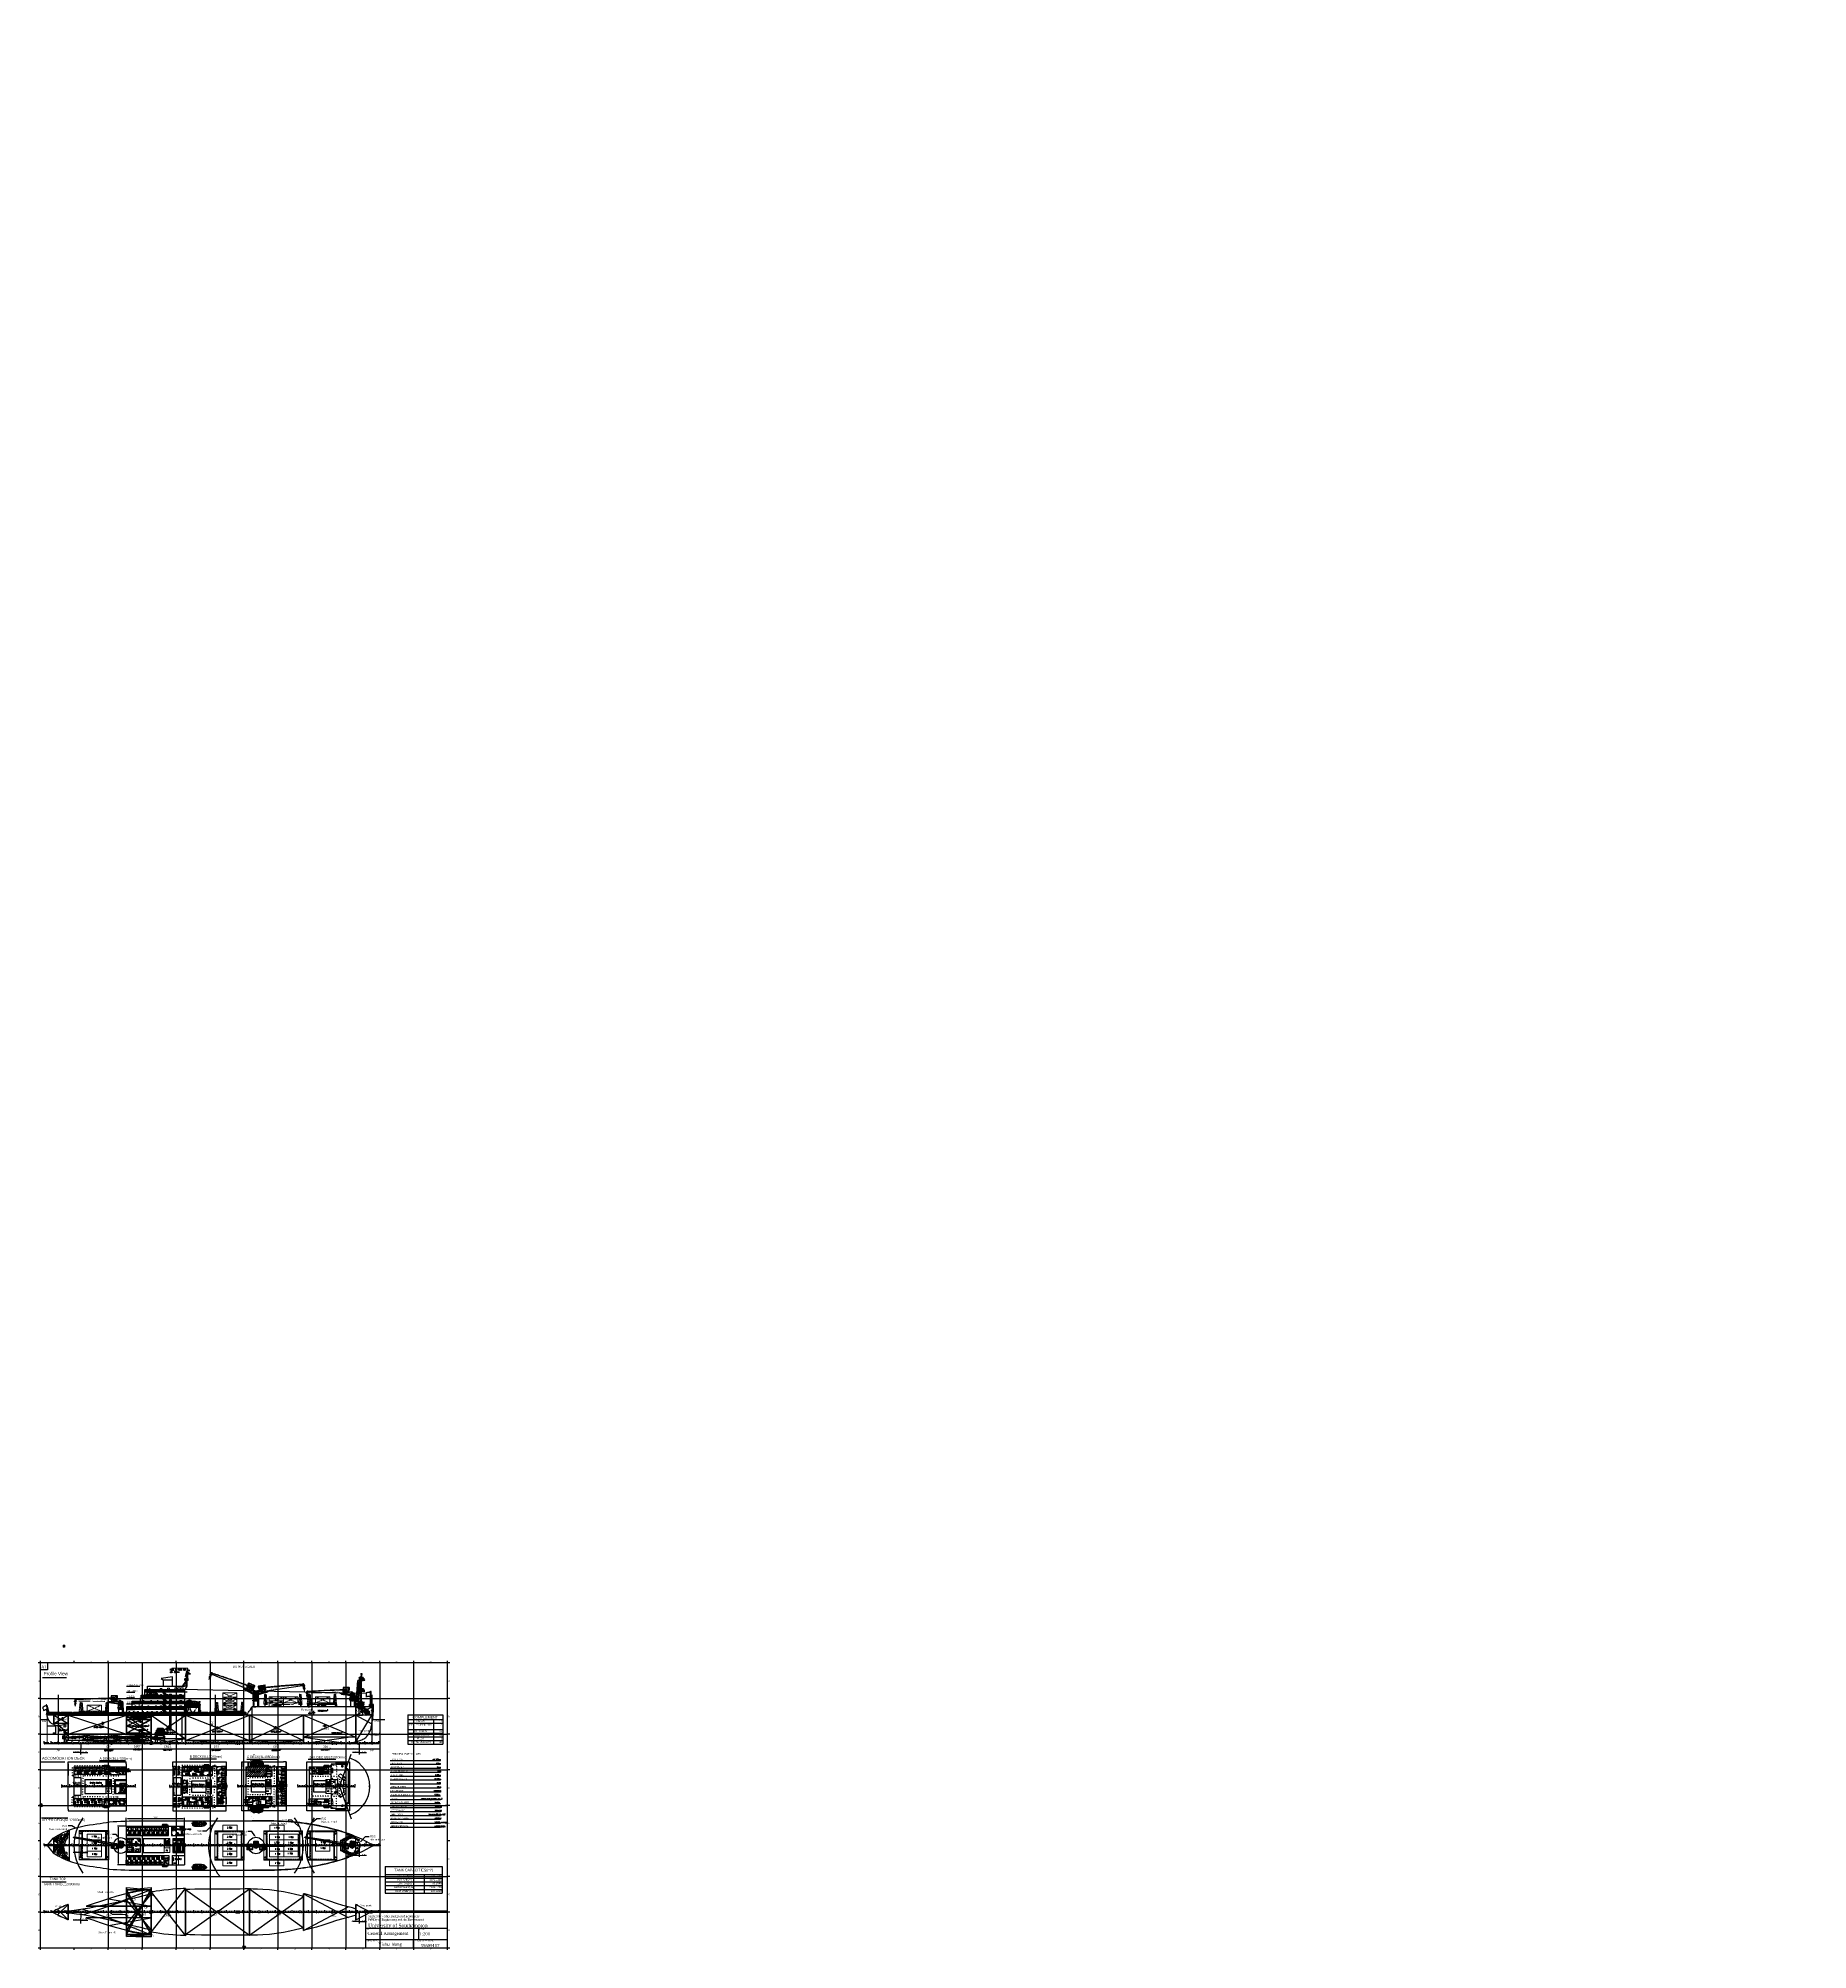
# Model space of a CAD drawing. Header units: millimetres. Extents: x -4 to 3776, y -4 to 4079.
import ezdxf
from ezdxf import colors
from ezdxf.entities.mleader import LeaderData, LeaderLine
from ezdxf.enums import TextEntityAlignment as Align
from ezdxf.math import Vec2, Vec3

# ---------------------------------------------------------------- set-up
doc = ezdxf.new("R2010")
doc.units = ezdxf.units.MM
for name, pattern in [('ACAD_ISO02W100', [15, 12, -3]), ('ACAD_ISO04W100', [30, 24, -3, 0, -3]), ('CEN1', [2, 1, -0.4, 0.2, -0.4]), ('CEN2', [3, 2, -0.4, 0.2, -0.4]), ('CENTER', [2, 1.25, -0.25, 0.25, -0.25]), ('CENTER1', [2.6, 2, -0.2, 0.2, -0.2]), ('CENTER2', [1.125, 0.75, -0.125, 0.125, -0.125]), ('CENTERX2', [4, 2.5, -0.5, 0.5, -0.5]), ('D4', [10.5, 7.5, -1.25, 0.5, -1.25]), ('DASHDOT', [1, 0.5, -0.25, 0, -0.25]), ('DASHED', [0.75, 0.5, -0.25]), ('DASHED2', [0.375, 0.25, -0.125]), ('DIVIDE', [1.25, 0.5, -0.25, 0, -0.25, 0, -0.25]), ('DIVIDEL', [5.7, 5, -0.2, 0.05, -0.2, 0.05, -0.2]), ('HIDDEN', [0.375, 0.25, -0.125]), ('HIDDEN2', [0.1875, 0.125, -0.0625]), ('LONG_CENTER', [3.45, 3, -0.15, 0.15, -0.15]), ('PDF_IMPORT', [1, 0.8, -0.2]), ('PH1', [2, 1, -0.25, 0.125, -0.25, 0.125, -0.25]), ('PHANTOM', [2.5, 1.25, -0.25, 0.25, -0.25, 0.25, -0.25]), ('PHANTOM2', [1.25, 0.625, -0.125, 0.125, -0.125, 0.125, -0.125]), ('PHANTOMX2', [5, 2.5, -0.5, 0.5, -0.5, 0.5, -0.5]), ('点划线-1', [7, 5, -1, 0, -1])]:
    doc.linetypes.add(name, pattern=pattern)
for name, color, linetype in [('00-EQ', 4, 'Continuous'), ('01-equipment', 3, 'Continuous'), ('03-input', 3, 'Continuous'), ('05-center', 6, 'CEN1'), ('06-text', 2, 'Continuous'), ('07-label', 4, 'Continuous'), ('1', 7, 'Continuous'), ('1轮廓实线层', 7, 'Continuous'), ('2细线层', 4, 'Continuous'), ('4虚线层', 6, 'DASHED'), ('5剖面线层', 2, 'Continuous'), ('8', 7, 'DASHDOT'), ('9双点划线层', 6, 'PHANTOM'), ('AFTPEAK', 7, 'Continuous'), ('Back', 3, 'Continuous'), ('BACKGROUND', 7, 'CENTER1'), ('BK_kedu', 255, 'Continuous'), ('CEN', 1, 'CENTER'), ('CENTER', 1, 'DASHDOT'), ('CENTREOFGRAVITY', 7, 'Continuous'), ('CHAINLOCKER', 7, 'Continuous'), ('DASHED', 6, 'DASHED'), ('DB1', 7, 'Continuous'), ('DB2', 7, 'Continuous'), ('DB3', 7, 'Continuous'), ('DB4', 7, 'Continuous'), ('DBBT', 7, 'Continuous'), ('DF', 7, 'Continuous'), ('DIM', 6, 'Continuous'), ('DRAW', 3, 'Continuous'), ('DRAWING0', 2, 'Continuous'), ('DWL', 7, 'Continuous'), ('EDGE', 7, 'Continuous'), ('EQUIPMENT', 3, 'Continuous'), ('ER', 7, 'Continuous'), ('ERDB', 7, 'Continuous'), ('FORECASTLE', 7, 'Continuous'), ('FOREPEAK', 7, 'Continuous'), ('FP', 7, 'Continuous'), ('FURN', 4, 'Continuous'), ('FW', 7, 'Continuous'), ('FW-L', 7, 'Continuous'), ('FW-R', 7, 'Continuous'), ('HATCH', 1, 'Continuous'), ('HIDDEN', 6, 'HIDDEN'), ('HOLD1', 7, 'Continuous'), ('HOLD2', 7, 'Continuous'), ('HOLD3', 7, 'Continuous'), ('HOLD4', 7, 'Continuous'), ('HULL', 1, 'CENTER1'), ('K1-CEN', 4, 'CENTER2'), ('K1-COMP_L', 140, 'PHANTOM'), ('K1-DASH', 2, 'DASHED2'), ('K1-DIM', 1, 'Continuous'), ('K1-FREE', 4, 'Continuous'), ('LADDER', 4, 'Continuous'), ('LO', 7, 'Continuous'), ('MAIN', 3, 'Continuous'), ('OF', 7, 'Continuous'), ('PDF_0', 7, 'Continuous'), ('PDF_00-EQ', 7, 'Continuous'), ('PDF_0_CONTOUR', 7, 'Continuous'), ('PDF_1', 7, 'Continuous'), ('PDF_11', 7, 'Continuous'), ('PDF_1中心线', 7, 'Continuous'), ('PDF_1轮廓实线层', 7, 'Continuous'), ('PDF_2细线层', 7, 'Continuous'), ('PDF_3', 7, 'Continuous'), ('PDF_3中心线层', 7, 'Continuous'), ('PDF_4虚线层', 7, 'Continuous'), ('PDF_Back', 7, 'Continuous'), ('PDF_CAXA0', 7, 'Continuous'), ('PDF_CAXA1', 7, 'Continuous'), ('PDF_CAXA2', 7, 'Continuous'), ('PDF_CAXA3', 7, 'Continuous'), ('PDF_CHAINLOCKER', 7, 'Continuous'), ('PDF_DASH', 7, 'Continuous'), ('PDF_DECK', 7, 'Continuous'), ('PDF_DOOR', 7, 'Continuous'), ('PDF_EDGE', 7, 'Continuous'), ('PDF_EL_EQUIP', 7, 'Continuous'), ('PDF_fittings', 7, 'Continuous'), ('PDF_frame', 7, 'Continuous'), ('PDF_FUR', 7, 'Continuous'), ('PDF_FURN', 7, 'Continuous'), ('PDF_GALLEY', 7, 'Continuous'), ('PDF_HUB', 7, 'Continuous'), ('PDF_JOINERWOEK', 7, 'Continuous'), ('PDF_K1-CEN', 7, 'Continuous'), ('PDF_K1-FREE', 7, 'Continuous'), ('PDF_Layer1', 7, 'Continuous'), ('PDF_Layer3', 7, 'Continuous'), ('PDF_layer4', 7, 'Continuous'), ('PDF_MODIFY_O_3', 7, 'Continuous'), ('PDF_MOORING', 7, 'Continuous'), ('PDF_piece', 7, 'Continuous'), ('PDF_pool', 7, 'Continuous'), ('PDF_ROTATEDREFERENCEFRAME', 7, 'Continuous'), ('PDF_SANITARY', 7, 'Continuous'), ('PDF_SHAFT', 7, 'Continuous'), ('PDF_SHAPE_L', 7, 'Continuous'), ('PDF_TEXT', 7, 'Continuous'), ('PDF_WALL', 7, 'Continuous'), ('PDF_WINDOW', 7, 'Continuous'), ('PDF_WINDOWS', 7, 'Continuous'), ('PDF_中心线', 7, 'Continuous'), ('PDF_剖面线', 7, 'Continuous'), ('PDF_图层3', 7, 'Continuous'), ('PDF_文字', 7, 'Continuous'), ('PDF_细实线', 7, 'Continuous'), ('PDF_轮廓实线', 7, 'Continuous'), ('PDF_轮廓线', 7, 'Continuous'), ('ROTATEDREFERENCEFRAME', 7, 'Continuous'), ('SHAFTTUNNEL', 7, 'Continuous'), ('SHAFTTUNNEL-L', 7, 'Continuous'), ('SHAFTTUNNEL-R', 7, 'Continuous'), ('SHAPE_L', 3, 'Continuous'), ('STEERINGGEAR', 7, 'Continuous'), ('TEXT', 4, 'Continuous'), ('图框层', 7, 'Continuous'), ('船上物品', 7, 'Continuous')]:
    doc.layers.add(name, color=color, linetype=linetype)
for name, color, linetype, lineweight in [('3', 3, 'CENTER', 13), ('3中心线层', 2, 'CENTER', 13), ('MODIFY_O_3', 6, 'PHANTOM2', 13), ('object', 7, 'Continuous', 35), ('刻度', 3, 'ACAD_ISO04W100', 13), ('边界线', 1, 'Continuous', 40)]:
    doc.layers.add(name, color=color, linetype=linetype, lineweight=lineweight)
for name, color, linetype, true_color in [('Sheet$BORDER', 7, 'Continuous', 0x000000), ('Sheet$GRID', 254, 'Continuous', 0xbebebe), ('Sheet$TITLE_BLOCK', 7, 'Continuous', 0x000000)]:
    doc.layers.add(name, color=color, linetype=linetype, true_color=true_color)
doc.styles.add('CHINESE', font='short.shx', dxfattribs={"bigfont": 'hzdxf.shx'})
doc.styles.add('HZDXF', font='SHORT.shx', dxfattribs={"bigfont": 'hzdx.shx'})
doc.styles.add('HZTXT', font='ISOCP', dxfattribs={"bigfont": 'hztxt'})
doc.styles.add('PDF ISOCPEUR', font='isocpeur.ttf')
doc.styles.add('PDF SimHei', font='simhei.ttf')
doc.styles.add('ROMANC', font='ROMANC.shx', dxfattribs={"width": 0.8, "bigfont": 'HZDX.shx'})
doc.styles.get("Standard").update_dxf_attribs({"font": 'arial.ttf'})
doc.dimstyles.new('ISO-25', dxfattribs={"dimtxt": 2.5, "dimasz": 2.5, "dimexe": 1.25, "dimexo": 0.625, "dimtad": 1, "dimtxsty": 'Standard', "dimcen": 2.5, "dimadec": 0, "dimazin": 0, "dimtfac": 1, "dimtmove": 0, "dimatfit": 3, "dimfxl": 1, "dimarcsym": 0})

# ---------------------------------------------------------------- blocks, each defined once
blk = doc.blocks.new('*T232')
at = {"color": 0, "linetype": 'ByBlock', "lineweight": -2, "transparency": 16777216}
for p, q in [((0, 0), (122.1, 0)), ((0, 0), (0, -57.1)), ((122.1, 0), (122.1, -57.1)), ((0, -17.3), (122.1, -17.3)), ((0, -25.2), (122.1, -25.2)), ((0, -33.1), (122.1, -33.1)), ((83.6, -17.3), (83.6, -57.1)), ((0, -41), (122.1, -41)), ((0, -49.2), (122.1, -49.2)), ((0, -57.1), (122.1, -57.1))]:
    blk.add_line(p, q, dxfattribs=at)
at = {"color": 0, "transparency": 16777216}
for s, insert, char_height, width, attachment_point in [('TANK CAPACITIES(m{\\fISOCPEUR|b0|i0|c0|p34;³})', (61.1, -8.6), 5.485, 119.498, 5), ('Diesel Oil(DO)', (41.8, -18.6), 3.949, 80.983, 2), ('Lube Oil(LO)', (41.8, -34.4), 3.949, 80.983, 2), ('Fuel Oil(OF)', (41.8, -26.5), 3.949, 80.983, 2), ('1070.1110', (120.8, -26.5), 3.95, 35.882, 3), ('186.1430', (120.8, -18.6), 3.95, 35.882, 3), ('69.8640', (120.8, -34.4), 3.95, 35.882, 3), ('Ballast Water(BW) ', (41.8, -42.3), 3.949, 80.983, 2), ('Fresh Water(FW)', (41.8, -50.5), 3.949, 80.983, 2), ('2039.1230', (120.8, -42.3), 3.95, 35.882, 3), ('233.2290', (120.8, -50.5), 3.95, 35.882, 3)]:
    blk.add_mtext(s, dxfattribs=dict(at, insert=insert, char_height=char_height, width=width, attachment_point=attachment_point))
blk = doc.blocks.new('*T233')
at = {"color": 0, "linetype": 'ByBlock', "lineweight": -2, "transparency": 16777216}
for p, q in [((0, 0), (74.6, 0)), ((0, 0), (0, -62.6)), ((74.6, 0), (74.6, -62.6)), ((0, -9.9), (74.6, -9.9)), ((0, -17.8), (74.6, -17.8)), ((0, -31), (74.6, -31)), ((0, -38.9), (74.6, -38.9)), ((54.9, -9.9), (54.9, -62.6)), ((0, -46.8), (74.6, -46.8)), ((0, -54.7), (74.6, -54.7)), ((0, -62.6), (74.6, -62.6))]:
    blk.add_line(p, q, dxfattribs=at)
at = {"color": 0, "transparency": 16777216}
for s, insert, char_height, width, attachment_point in [('PETTY OFFICERS', (27.4, -19.2), 3.949, 52.219, 2), ('PASSENGERS', (27.4, -40.2), 3.95, 52.219, 2), ('COMPLEMENT', (37.3, -5), 5.49, 71.963, 5), ('OFFICERS', (27.4, -32.3), 3.95, 52.219, 2), ('CREW', (27.4, -11.3), 3.95, 52.219, 2), ('17', (73.3, -11.3), 3.95, 17.112, 3), ('12', (73.3, -32.3), 3.95, 17.112, 3), ('12', (73.3, -40.2), 3.95, 17.112, 3), ('4', (73.3, -19.2), 3.95, 17.112, 3), ('TOTAL PERSON', (27.4, -56), 3.949, 52.219, 2), ('PILOT', (27.4, -48.1), 3.95, 52.219, 2), ('46', (73.3, -56), 3.95, 17.112, 3), ('1', (73.3, -48.1), 3.95, 17.112, 3)]:
    blk.add_mtext(s, dxfattribs=dict(at, insert=insert, char_height=char_height, width=width, attachment_point=attachment_point))
blk = doc.blocks.new('*U317')
at = {"color": 4, "lineweight": 25}
for p, q in [((0, 0), (0, 4.5)), ((0, 0), (3, 0)), ((3, 0), (3, 2.5)), ((3, 0), (6, 0)), ((6, 0), (6, 2.5)), ((6, 0), (9, 0)), ((9, 0), (9, 2.5)), ((9, 0), (12, 0)), ((12, 0), (12, 2.5)), ((12, 0), (15, 0)), ((15, 0), (15, 4.5))]:
    blk.add_line(p, q, dxfattribs=at)
blk = doc.blocks.new('*U318')
at = {"color": 4, "lineweight": 25}
for p, q in [((0, 0), (0, 4.5)), ((0, 0), (3, 0)), ((3, 0), (3, 2.5)), ((3, 0), (6, 0)), ((6, 0), (6, 2.5)), ((6, 0), (9, 0)), ((9, 0), (9, 2.5)), ((9, 0), (12, 0)), ((12, 0), (12, 2.5)), ((12, 0), (15, 0)), ((15, 0), (15, 4.5))]:
    blk.add_line(p, q, dxfattribs=at)
blk = doc.blocks.new('BK_0.7')
at = {"color": 4, "lineweight": 25}
for p, q in [((0, 0), (0, 4.4)), ((0, 0), (3.5, 0)), ((3.5, 0), (3.5, 2.5)), ((3.5, 0), (7, 0)), ((7, 0), (7, 2.5)), ((7, 0), (10.5, 0)), ((10.5, 0), (10.5, 2.5)), ((10.5, 0), (14, 0)), ((14, 0), (14, 2.5)), ((14, 0), (17.5, 0)), ((17.5, 0), (17.5, 4.5))]:
    blk.add_line(p, q, dxfattribs=at)
blk = doc.blocks.new('*U319')
at = {"layer": '刻度', "color": 4, "lineweight": 25}
blk.add_blockref('BK_0.7', (-8.75, -2.25), dxfattribs=at)
blk = doc.blocks.new('*U320')
at = {"layer": '刻度', "color": 0, "linetype": 'ByBlock', "lineweight": -2, "transparency": 16777216}
for p in [(0, 0), (17.5, 0), (35, 0), (52.5, 0), (70, 0), (87.5, 0), (105, 0), (122.5, 0), (140, 0), (157.5, 0), (175, 0), (192.5, 0), (210, 0), (227.5, 0), (245, 0), (262.5, 0), (280, 0), (297.5, 0), (315, 0), (332.5, 0), (350, 0), (367.5, 0), (385, 0), (402.5, 0), (420, 0), (437.5, 0), (455, 0), (472.5, 0), (490, 0), (507.5, 0), (525, 0), (542.5, 0), (560, 0)]:
    blk.add_blockref('*U319', p, dxfattribs=at)
blk = doc.blocks.new('BK_0.6')
at = {"color": 4, "lineweight": 25}
for p, q in [((0, 0), (0, 4.5)), ((0, 0), (3, 0)), ((3, 0), (3, 2.5)), ((3, 0), (6, 0)), ((6, 0), (6, 2.5)), ((6, 0), (9, 0)), ((9, 0), (9, 2.5)), ((9, 0), (12, 0)), ((12, 0), (12, 2.5)), ((12, 0), (15, 0)), ((15, 0), (15, 4.5))]:
    blk.add_line(p, q, dxfattribs=at)
blk = doc.blocks.new('*U269')
at = {"lineweight": 25}
for p, q in [((-7, 12), (-14, 0)), ((-14, 0), (-7, -12)), ((7, 12), (-7, 12)), ((14, 0), (7, 12)), ((7, -12), (14, 0)), ((-7, -12), (7, -12))]:
    blk.add_line(p, q, dxfattribs=at)
for radius in [11.2, 6.4]:
    blk.add_circle((0, 0), radius, dxfattribs=at)
at = {"layer": '2细线层', "lineweight": 25}
blk.add_arc((0, 0), 8, 360, 269.51078, dxfattribs=at)
at = {"layer": '3中心线层', "lineweight": 25}
for p, q in [((-14, 0), (14, 0)), ((0, -12), (0, 12))]:
    blk.add_line(p, q, dxfattribs=at)
blk = doc.blocks.new('*U268')
at = {"layer": '1轮廓实线层', "lineweight": 25}
for p, q in [((-18, 3), (-18, 0)), ((0, 3), (-18, 3)), ((-18, 0), (0, 0)), ((0, 3), (18, 3)), ((18, 0), (0, 0)), ((18, 3), (18, 0))]:
    blk.add_line(p, q, dxfattribs=at)
at = {"layer": '3中心线层', "lineweight": 25}
blk.add_line((0, 5), (0, -2), dxfattribs=at)
at = {"layer": '4虚线层', "lineweight": 25}
for p, q in [((-10, 3), (-10, 0)), ((10, 3), (10, 0))]:
    blk.add_line(p, q, dxfattribs=at)
blk = doc.blocks.new('*U267')
at = {"layer": '1轮廓实线层'}
for p, q in [((-9, 0), (-4, 8)), ((-4, -8), (-9, 0)), ((-4, 8), (0, 8)), ((4, 8), (0, 8)), ((9, 0), (4, 8)), ((4, -8), (9, 0)), ((0, -8), (-4, -8)), ((0, -8), (4, -8))]:
    blk.add_line(p, q, dxfattribs=at)
blk.add_circle((0, 0), 7.2, dxfattribs=at)
at = {"layer": '3中心线层'}
for p, q in [((10, 0), (-10, 0)), ((0, 10), (0, -10))]:
    blk.add_line(p, q, dxfattribs=at)
blk = doc.blocks.new('A$C7A7A5333')
at = {"color": 3, "linetype": 'Continuous'}
for p, q in [((0, 43), (0, 97)), ((11, 43), (11, 97)), ((23, 43), (23, 97)), ((43, 23), (303, 23)), ((43, 11), (303, 11)), ((43, 0), (303, 0)), ((323, 43), (323, 97)), ((334, 43), (334, 97)), ((345, 43), (345, 97))]:
    blk.add_line(p, q, dxfattribs=at)
at = {"color": 3}
for p, q in [((0, 97), (23, 97)), ((323, 97), (345, 97))]:
    blk.add_line(p, q, dxfattribs=at)
at = {"color": 3, "linetype": 'Continuous'}
for centre, major_axis, start_param, end_param in [((43, 43), (42.6, 0), 3.1415824, 4.7123787), ((43, 43), (31.3, 0), 3.1415779, 4.7123742), ((43, 43), (20, 0), 3.1415718, 4.7123682), ((303, 43), (-42.6, 0), 1.5708236, 3.1416199), ((303, 43), (31.3, 0), 4.7123548, 6.2831511), ((303, 43), (-20, 0), 1.5708176, 3.1416139)]:
    blk.add_ellipse(centre, major_axis=major_axis, ratio=1, start_param=start_param, end_param=end_param, dxfattribs=at)
blk = doc.blocks.new('*U266')
for p, q in [((-12, 0), (12, 0)), ((-12, 0), (-12, -1)), ((12, 0), (12, -1)), ((-16, -17), (-16, -1)), ((-16, -1), (16, -1)), ((12, -18), (-12, -18)), ((-8, -17), (-8, -1)), ((8, -17), (8, -1)), ((16, -1), (16, -17))]:
    blk.add_line(p, q)
for centre, radius, start, end in [((-12, -11), 6.96, 233.70488, 306.29512), ((0, 8), 25.8, 251.38567, 288.61433), ((12, -11), 6.96, 233.70488, 306.29512)]:
    blk.add_arc(centre, radius, start, end)
at = {"layer": '3中心线层'}
blk.add_line((0, -18), (0, 0), dxfattribs=at)
blk = doc.blocks.new('A$C3E376056')
at = {"color": 3}
for p, q in [((19, 224), (2, 212)), ((67, 85), (73, 89)), ((68, 108), (72, 111)), ((71, 83), (71, 83)), ((83, 62), (90, 62)), ((88, 90), (86, 93)), ((91, 86), (88, 90)), ((91, 94), (92, 93)), ((92, 93), (93, 91)), ((98, 117), (95, 117)), ((96, 117), (96, 117)), ((96, 62), (101, 62)), ((101, 117), (98, 117)), ((100, 109), (104, 111)), ((106, 108), (103, 106)), ((107, 104), (104, 107)), ((118, 85), (112, 85)), ((113, 87), (118, 87)), ((114, 97), (114, 101)), ((114, 92), (114, 97)), ((118, 101), (118, 97)), ((118, 97), (118, 92)), ((123, 96), (118, 96)), ((123, 16), (123, 28)), ((129, 0), (129, 28)), ((134, 0), (147, 0)), ((236, 0), (249, 0)), ((254, 28), (254, 0)), ((259, 73), (267, 73)), ((267, 37), (259, 37)), ((261, 78), (261, 90)), ((265, 45), (265, 71)), ((268, 78), (268, 69)), ((268, 41), (268, 32)), ((269, 69), (269, 41)), ((272, 69), (272, 78)), ((272, 32), (272, 41)), ((308, 40), (272, 40)), ((272, 32), (297, 32)), ((292, 24), (289, 27)), ((296, 27), (291, 23)), ((293, 20), (298, 24)), ((309, 41), (309, 72)), ((314, 13), (328, 23)), ((327, 48), (321, 44)), ((323, 51), (325, 47)), ((323, 41), (329, 45))]:
    blk.add_line(p, q, dxfattribs=at).dxf.unprotected_set("ltscale", 0)
for p, q in [((2, 212), (13, 196)), ((30, 208), (13, 196)), ((26, 181), (13, 196)), ((19, 224), (30, 208)), ((40, 191), (26, 181)), ((40, 191), (30, 208)), ((30, 183), (59, 142)), ((36, 188), (65, 147)), ((71, 151), (53, 138)), ((53, 138), (73, 110)), ((56, 80), (56, 74)), ((56, 80), (56, 80)), ((56, 80), (69, 80)), ((56, 74), (69, 74)), ((65, 148), (58, 143)), ((73, 89), (67, 85)), ((69, 82), (67, 85)), ((72, 111), (68, 108)), ((74, 109), (68, 105)), ((68, 108), (69, 105)), ((75, 107), (68, 102)), ((68, 105), (70, 103)), ((68, 102), (77, 88)), ((71, 83), (69, 82)), ((69, 82), (70, 83)), ((70, 82), (69, 82)), ((69, 82), (69, 81)), ((69, 81), (69, 73)), ((69, 73), (70, 72)), ((70, 83), (74, 83)), ((70, 80), (74, 80)), ((74, 74), (70, 74)), ((70, 72), (74, 72)), ((91, 122), (71, 151)), ((71, 83), (86, 94)), ((72, 103), (76, 105)), ((72, 103), (81, 90)), ((91, 122), (73, 110)), ((73, 110), (82, 97)), ((75, 86), (73, 89)), ((74, 83), (76, 83)), ((74, 83), (74, 82)), ((74, 82), (74, 71)), ((74, 71), (76, 71)), ((88, 90), (76, 82)), ((76, 82), (76, 83)), ((76, 72), (76, 82)), ((76, 72), (81, 65)), ((76, 71), (76, 72)), ((108, 65), (81, 65)), ((83, 62), (81, 65)), ((86, 115), (82, 111)), ((87, 94), (82, 97)), ((82, 110), (86, 112)), ((83, 62), (85, 59)), ((85, 109), (97, 92)), ((85, 59), (90, 62)), ((94, 100), (86, 112)), ((87, 94), (86, 93)), ((86, 93), (88, 90)), ((88, 92), (87, 94)), ((99, 94), (88, 110)), ((91, 94), (88, 92)), ((88, 90), (90, 87)), ((90, 89), (93, 91)), ((98, 78), (90, 89)), ((90, 62), (93, 64)), ((110, 95), (91, 122)), ((92, 93), (91, 94)), ((92, 87), (91, 86)), ((92, 98), (95, 100)), ((93, 92), (92, 93)), ((92, 93), (92, 93)), ((93, 91), (93, 92)), ((96, 98), (94, 97)), ((95, 89), (96, 89)), ((95, 89), (96, 89)), ((96, 89), (95, 89)), ((95, 88), (96, 88)), ((96, 88), (95, 88)), ((96, 88), (95, 88)), ((95, 87), (96, 87)), ((95, 64), (96, 62)), ((99, 94), (96, 93)), ((96, 91), (97, 92)), ((96, 91), (96, 91)), ((96, 91), (96, 91)), ((96, 91), (96, 91)), ((96, 91), (96, 91)), ((96, 90), (96, 91)), ((96, 91), (96, 91)), ((96, 90), (96, 90)), ((96, 90), (96, 90)), ((96, 90), (96, 90)), ((96, 90), (96, 90)), ((96, 89), (96, 89)), ((96, 89), (96, 89)), ((96, 89), (96, 89)), ((96, 88), (96, 88)), ((96, 87), (96, 88)), ((96, 87), (96, 87)), ((96, 87), (96, 87)), ((96, 87), (96, 87)), ((96, 86), (96, 86)), ((96, 86), (96, 86)), ((96, 86), (96, 86)), ((96, 86), (96, 86)), ((96, 85), (96, 86)), ((96, 86), (96, 86)), ((96, 85), (96, 85)), ((96, 85), (96, 85)), ((96, 85), (96, 85)), ((96, 62), (98, 60)), ((97, 92), (97, 93)), ((97, 93), (97, 93)), ((97, 92), (97, 92)), ((97, 92), (97, 92)), ((97, 92), (97, 92)), ((97, 92), (97, 92)), ((97, 92), (97, 92)), ((97, 85), (97, 85)), ((97, 84), (97, 85)), ((97, 85), (97, 85)), ((97, 84), (97, 84)), ((97, 84), (97, 84)), ((97, 84), (97, 84)), ((98, 84), (97, 84)), ((98, 93), (98, 93)), ((98, 93), (98, 93)), ((98, 93), (98, 93)), ((98, 93), (98, 93)), ((98, 93), (98, 93)), ((98, 93), (98, 93)), ((98, 84), (98, 84)), ((98, 84), (98, 84)), ((98, 83), (98, 83)), ((98, 83), (98, 83)), ((98, 83), (98, 83)), ((99, 83), (98, 83)), ((98, 60), (101, 62)), ((98, 60), (100, 57)), ((99, 94), (100, 94)), ((99, 94), (99, 94)), ((99, 93), (99, 94)), ((99, 94), (99, 93)), ((99, 94), (99, 94)), ((99, 83), (99, 83)), ((99, 83), (99, 83)), ((99, 83), (99, 83)), ((99, 83), (99, 83)), ((99, 83), (99, 83)), ((104, 111), (100, 109)), ((100, 94), (100, 94)), ((100, 94), (100, 94)), ((100, 94), (100, 94)), ((100, 94), (100, 94)), ((100, 94), (101, 94)), ((100, 82), (100, 83)), ((100, 82), (100, 82)), ((100, 83), (100, 82)), ((100, 82), (100, 82)), ((100, 82), (100, 82)), ((100, 82), (100, 82)), ((100, 57), (103, 58)), ((103, 54), (100, 57)), ((101, 94), (101, 94)), ((101, 94), (101, 94)), ((101, 94), (101, 94)), ((101, 94), (101, 94)), ((101, 94), (101, 94)), ((101, 82), (101, 82)), ((101, 82), (101, 82)), ((101, 82), (101, 82)), ((102, 82), (101, 82)), ((101, 82), (101, 82)), ((101, 62), (103, 62)), ((102, 94), (103, 94)), ((102, 94), (102, 94)), ((102, 94), (102, 94)), ((102, 94), (102, 94)), ((102, 94), (102, 94)), ((102, 82), (102, 82)), ((102, 82), (102, 82)), ((102, 82), (102, 82)), ((102, 82), (102, 82)), ((103, 106), (104, 107)), ((103, 94), (103, 94)), ((103, 94), (103, 94)), ((103, 94), (103, 94)), ((103, 94), (103, 94)), ((103, 83), (103, 83)), ((104, 83), (103, 83)), ((103, 83), (103, 82)), ((103, 82), (103, 82)), ((103, 82), (103, 82)), ((103, 82), (103, 82)), ((103, 65), (103, 43)), ((103, 64), (103, 65)), ((103, 65), (105, 65)), ((103, 64), (103, 43)), ((103, 54), (103, 54)), ((103, 43), (103, 43)), ((103, 43), (105, 43)), ((106, 108), (104, 111)), ((106, 108), (104, 107)), ((104, 94), (104, 93)), ((104, 94), (104, 94)), ((104, 94), (104, 94)), ((104, 94), (104, 94)), ((104, 93), (104, 93)), ((104, 93), (104, 93)), ((104, 83), (104, 83)), ((104, 83), (104, 83)), ((104, 83), (104, 83)), ((105, 83), (104, 83)), ((104, 83), (104, 83)), ((108, 105), (105, 102)), ((105, 93), (105, 93)), ((105, 93), (105, 93)), ((105, 93), (105, 93)), ((105, 93), (105, 93)), ((105, 93), (105, 93)), ((105, 93), (105, 93)), ((105, 84), (105, 83)), ((105, 84), (105, 84)), ((106, 84), (105, 84)), ((105, 84), (105, 84)), ((105, 83), (105, 83)), ((105, 83), (105, 83)), ((105, 65), (105, 43)), ((105, 65), (106, 65)), ((105, 43), (106, 43)), ((106, 108), (108, 105)), ((106, 92), (106, 92)), ((106, 92), (106, 92)), ((106, 92), (106, 92)), ((106, 92), (106, 92)), ((106, 92), (106, 92)), ((106, 92), (106, 92)), ((106, 91), (106, 91)), ((106, 91), (106, 91)), ((106, 91), (107, 91)), ((106, 85), (106, 85)), ((106, 85), (106, 85)), ((106, 85), (106, 85)), ((106, 84), (106, 84)), ((106, 84), (106, 84)), ((106, 84), (106, 84)), ((106, 84), (106, 84)), ((106, 65), (106, 43)), ((106, 65), (108, 65)), ((106, 43), (108, 43)), ((113, 101), (107, 101)), ((107, 101), (107, 99)), ((107, 91), (107, 91)), ((107, 91), (107, 91)), ((107, 91), (107, 91)), ((107, 90), (107, 89)), ((107, 90), (107, 90)), ((107, 90), (107, 90)), ((107, 90), (107, 90)), ((107, 90), (107, 90)), ((107, 89), (107, 88)), ((107, 89), (107, 89)), ((107, 89), (107, 89)), ((107, 89), (107, 89)), ((107, 89), (107, 89)), ((107, 88), (107, 88)), ((107, 88), (107, 88)), ((107, 88), (107, 88)), ((107, 88), (107, 88)), ((107, 88), (107, 88)), ((107, 87), (107, 86)), ((107, 87), (107, 87)), ((107, 87), (107, 87)), ((107, 87), (107, 87)), ((107, 87), (107, 87)), ((107, 86), (107, 86)), ((107, 86), (107, 86)), ((107, 86), (107, 86)), ((107, 86), (107, 86)), ((107, 85), (107, 85)), ((107, 85), (107, 85)), ((107, 85), (107, 85)), ((111, 102), (108, 105)), ((108, 67), (108, 60)), ((108, 67), (123, 67)), ((121, 60), (108, 60)), ((108, 60), (108, 48)), ((108, 48), (121, 48)), ((108, 48), (108, 40)), ((108, 40), (123, 40)), ((111, 93), (113, 93)), ((112, 84), (112, 67)), ((113, 101), (113, 97)), ((113, 97), (113, 93)), ((118, 101), (114, 101)), ((118, 92), (114, 92)), ((118, 101), (118, 96)), ((118, 101), (118, 101)), ((118, 101), (123, 101)), ((118, 67), (118, 96)), ((121, 60), (121, 48)), ((121, 40), (121, 40)), ((121, 40), (121, 40)), ((121, 40), (123, 40)), ((122, 40), (122, 40)), ((122, 40), (123, 40)), ((259, 105), (123, 105)), ((123, 16), (123, 105)), ((123, 40), (123, 40)), ((123, 40), (123, 40)), ((123, 40), (123, 40)), ((259, 28), (123, 28)), ((123, 16), (124, 16)), ((124, 28), (124, 0)), ((254, 0), (124, 0)), ((128, 28), (128, 28)), ((143, 28), (128, 28)), ((129, 69), (174, 69)), ((129, 49), (129, 69)), ((174, 49), (129, 49)), ((134, 0), (134, 0)), ((143, 28), (143, 28)), ((144, 55), (146, 55)), ((145, 50), (144, 55)), ((147, 50), (145, 50)), ((146, 55), (146, 54)), ((146, 54), (147, 54)), ((146, 52), (146, 53)), ((146, 53), (146, 53)), ((146, 53), (146, 52)), ((148, 55), (147, 50)), ((147, 55), (148, 55)), ((147, 54), (147, 55)), ((147, 0), (147, 0)), ((148, 51), (148, 52)), ((149, 54), (149, 55)), ((151, 55), (153, 55)), ((151, 54), (151, 55)), ((151, 50), (151, 51)), ((153, 50), (151, 50)), ((153, 55), (154, 55)), ((153, 53), (153, 55)), ((153, 55), (153, 53)), ((154, 53), (153, 50)), ((154, 77), (154, 78)), ((154, 78), (159, 78)), ((154, 72), (158, 77)), ((158, 77), (154, 77)), ((154, 71), (154, 72)), ((159, 71), (154, 71)), ((154, 55), (155, 53)), ((154, 50), (154, 53)), ((156, 50), (154, 50)), ((155, 72), (159, 72)), ((155, 55), (156, 55)), ((155, 53), (155, 55)), ((159, 77), (156, 73)), ((156, 55), (156, 50)), ((157, 55), (158, 54)), ((157, 55), (157, 55)), ((157, 53), (157, 55)), ((157, 50), (157, 53)), ((159, 50), (157, 50)), ((158, 77), (158, 77)), ((158, 54), (159, 55)), ((158, 54), (158, 54)), ((158, 52), (158, 53)), ((158, 53), (158, 53)), ((158, 53), (158, 52)), ((159, 78), (159, 77)), ((159, 72), (159, 71)), ((160, 55), (159, 50)), ((159, 55), (160, 55)), ((188, 28), (160, 28)), ((160, 28), (160, 28)), ((166, 91), (170, 93)), ((166, 88), (166, 91)), ((170, 86), (166, 88)), ((170, 93), (173, 91)), ((173, 88), (170, 86)), ((173, 91), (173, 88)), ((174, 69), (174, 49)), ((188, 28), (188, 28)), ((201, 54), (201, 55)), ((201, 55), (205, 55)), ((204, 54), (201, 54)), ((204, 81), (210, 85)), ((210, 85), (204, 81)), ((204, 81), (204, 81)), ((204, 74), (204, 81)), ((204, 81), (204, 74)), ((210, 71), (204, 74)), ((204, 74), (210, 70)), ((204, 74), (204, 74)), ((204, 50), (205, 50)), ((209, 52), (210, 52)), ((210, 51), (209, 51)), ((209, 49), (210, 49)), ((211, 48), (209, 48)), ((210, 85), (210, 85)), ((210, 85), (216, 81)), ((217, 81), (210, 85)), ((216, 74), (210, 71)), ((210, 70), (217, 74)), ((210, 71), (210, 70)), ((210, 52), (210, 55)), ((210, 55), (211, 55)), ((210, 49), (210, 51)), ((211, 55), (211, 48)), ((216, 81), (216, 74)), ((217, 81), (216, 81)), ((217, 74), (216, 74)), ((217, 74), (217, 81)), ((236, 0), (236, 0)), ((249, 0), (249, 0)), ((259, 0), (254, 0)), ((259, 105), (259, 28)), ((261, 90), (259, 90)), ((267, 78), (259, 78)), ((259, 72), (261, 72)), ((259, 43), (261, 43)), ((259, 32), (267, 32)), ((259, 16), (259, 28)), ((259, 0), (259, 28)), ((259, 16), (259, 16)), ((261, 89), (261, 78)), ((261, 43), (261, 72)), ((265, 71), (261, 71)), ((265, 45), (261, 45)), ((265, 70), (265, 45)), ((267, 78), (267, 73)), ((267, 60), (267, 73)), ((267, 37), (267, 52)), ((267, 37), (267, 32)), ((267, 32), (267, 32)), ((268, 78), (272, 78)), ((268, 69), (272, 69)), ((268, 41), (272, 41)), ((268, 32), (272, 32)), ((288, 26), (268, 32)), ((272, 78), (272, 69)), ((272, 72), (309, 72)), ((272, 41), (272, 32)), ((297, 32), (288, 26)), ((290, 23), (288, 26)), ((288, 26), (288, 26)), ((292, 24), (290, 23)), ((291, 23), (293, 20)), ((292, 24), (323, 46)), ((298, 24), (293, 20)), ((296, 27), (298, 24)), ((297, 32), (308, 40)), ((308, 15), (298, 28)), ((310, 19), (302, 31)), ((309, 41), (308, 40)), ((328, 29), (308, 15)), ((311, 72), (309, 72)), ((310, 19), (324, 28)), ((311, 14), (310, 16)), ((311, 72), (320, 59)), ((311, 70), (311, 42)), ((313, 62), (311, 62)), ((325, 52), (311, 42)), ((313, 50), (311, 50)), ((328, 26), (311, 14)), ((314, 13), (312, 15)), ((313, 62), (313, 50)), ((313, 61), (317, 61)), ((317, 59), (313, 59)), ((317, 53), (313, 53)), ((317, 50), (313, 50)), ((328, 22), (314, 13)), ((315, 40), (324, 28)), ((318, 60), (317, 61)), ((318, 51), (317, 50)), ((318, 60), (318, 51)), ((330, 59), (318, 59)), ((330, 53), (318, 53)), ((328, 29), (319, 43)), ((321, 44), (323, 41)), ((323, 46), (324, 47)), ((329, 45), (323, 41)), ((324, 53), (325, 52)), ((324, 47), (325, 47)), ((325, 52), (325, 52)), ((327, 49), (325, 52)), ((325, 52), (325, 52)), ((325, 52), (327, 49)), ((327, 48), (325, 52)), ((327, 48), (325, 47)), ((327, 48), (327, 49)), ((327, 49), (327, 49)), ((327, 48), (329, 45)), ((328, 26), (327, 28)), ((328, 23), (327, 25)), ((330, 59), (330, 53)), ((147, 0), (134, 0)), ((249, 0), (236, 0))]:
    blk.add_line(p, q, dxfattribs=at)
for points in [[(70, 83), (70, 83), (70, 82), (70, 82), (70, 82), (70, 82), (70, 82), (70, 82), (70, 82), (70, 82), (70, 82), (70, 81), (70, 81), (70, 81), (70, 81), (70, 81), (70, 81), (70, 81), (70, 81), (70, 81), (70, 80), (70, 80), (70, 80), (70, 80), (70, 80)], [(70, 83), (70, 83), (70, 83), (70, 83), (70, 83), (70, 83), (70, 83), (70, 83), (70, 83), (70, 83), (70, 83), (70, 83), (70, 83), (70, 83), (70, 83), (70, 83), (70, 83), (70, 83), (70, 83), (70, 83), (70, 83), (70, 83), (70, 83), (70, 83), (70, 83)], [(70, 80), (70, 80), (70, 79), (70, 79), (70, 79), (70, 79), (70, 78), (70, 78), (70, 78), (70, 78), (70, 78), (70, 77), (70, 77), (70, 77), (70, 77), (70, 77), (70, 76), (70, 76), (70, 76), (70, 76), (70, 75), (70, 75), (70, 75), (70, 75), (70, 74)], [(70, 74), (70, 74), (70, 74), (70, 74), (70, 74), (70, 74), (70, 74), (70, 74), (70, 73), (70, 73), (70, 73), (70, 73), (70, 73), (70, 73), (70, 73), (70, 73), (70, 73), (70, 73), (70, 72), (70, 72), (70, 72), (70, 72), (70, 72), (70, 72), (70, 72)], [(93, 64), (93, 64), (93, 64), (93, 65), (93, 65), (93, 65), (93, 65), (94, 65), (94, 65), (94, 65), (94, 65), (94, 65), (94, 65), (95, 65), (95, 65), (95, 64), (95, 64), (95, 64), (95, 64), (95, 64), (95, 64), (95, 64), (95, 64), (95, 64), (95, 64)], [(112, 85), (112, 85), (112, 85), (112, 85), (112, 85), (112, 85), (113, 85), (113, 85), (113, 85), (113, 86), (113, 86), (113, 86), (113, 86), (113, 86), (113, 86), (113, 86), (113, 86), (113, 86), (113, 87), (113, 87), (113, 87), (113, 87), (113, 87), (113, 87), (113, 87)], [(112, 84), (112, 84), (112, 84), (112, 84), (112, 84), (112, 84), (112, 84), (112, 84), (112, 84), (112, 84), (112, 84), (112, 84), (112, 84), (112, 84), (112, 84), (112, 84), (112, 84), (112, 84), (112, 84), (112, 84), (112, 84), (112, 84), (112, 85), (112, 85), (112, 85)], [(139, 104), (139, 104), (139, 104), (139, 104), (138, 104), (138, 103), (138, 103), (138, 103), (137, 103), (137, 103), (137, 102), (137, 102), (137, 102), (136, 102), (136, 101), (136, 101), (136, 101), (135, 101), (135, 100), (135, 100), (135, 100), (135, 100), (134, 99), (134, 99), (134, 99)], [(134, 99), (134, 99), (134, 99), (134, 99), (134, 98), (135, 98), (135, 98), (135, 97), (135, 97), (135, 97), (135, 96), (135, 96), (135, 96), (135, 95), (135, 95), (136, 95), (136, 94), (136, 94), (136, 94), (136, 94), (136, 93), (136, 93), (136, 93), (136, 92), (136, 92)], [(136, 92), (136, 92), (137, 92), (137, 92), (137, 92), (138, 92), (138, 92), (138, 92), (138, 92), (139, 92), (139, 92), (139, 92), (140, 92), (140, 91), (140, 91), (141, 91), (141, 91), (141, 91), (142, 91), (142, 91), (142, 91), (143, 91), (143, 91), (143, 91), (143, 91)], [(146, 103), (146, 103), (146, 103), (145, 103), (145, 103), (145, 103), (144, 103), (144, 103), (144, 103), (143, 103), (143, 103), (143, 104), (142, 104), (142, 104), (142, 104), (141, 104), (141, 104), (141, 104), (140, 104), (140, 104), (140, 104), (140, 104), (139, 104), (139, 104), (139, 104)], [(143, 91), (143, 91), (143, 91), (144, 91), (144, 91), (144, 92), (144, 92), (145, 92), (145, 92), (145, 93), (145, 93), (145, 93), (146, 93), (146, 94), (146, 94), (146, 94), (147, 94), (147, 95), (147, 95), (147, 95), (147, 95), (148, 96), (148, 96), (148, 96), (148, 96)], [(148, 96), (148, 96), (148, 96), (148, 97), (148, 97), (148, 97), (148, 98), (148, 98), (147, 98), (147, 99), (147, 99), (147, 99), (147, 99), (147, 100), (147, 100), (147, 100), (147, 101), (147, 101), (146, 101), (146, 102), (146, 102), (146, 102), (146, 103), (146, 103), (146, 103)], [(156, 73), (156, 72), (156, 72), (155, 72), (155, 72), (155, 72), (155, 72), (155, 72), (155, 72), (155, 72), (155, 72), (155, 72), (155, 72), (155, 72), (155, 72), (155, 72), (155, 72), (155, 72), (155, 72), (155, 72), (155, 72), (155, 72), (155, 72), (155, 72), (155, 72)], [(196, 47), (196, 47), (196, 47), (195, 46), (195, 46), (195, 46), (195, 46), (195, 45), (194, 45), (194, 45), (194, 45), (194, 44), (193, 44), (193, 44), (193, 44), (193, 43), (193, 43), (192, 43), (192, 43), (192, 42), (192, 42), (191, 42), (191, 42), (191, 42), (191, 42)], [(191, 42), (191, 41), (191, 41), (191, 41), (191, 41), (191, 40), (192, 40), (192, 40), (192, 39), (192, 39), (192, 39), (192, 38), (192, 38), (192, 38), (192, 38), (192, 37), (193, 37), (193, 37), (193, 36), (193, 36), (193, 36), (193, 35), (193, 35), (193, 35), (193, 35)], [(193, 35), (193, 35), (194, 35), (194, 35), (194, 35), (194, 34), (195, 34), (195, 34), (195, 34), (196, 34), (196, 34), (196, 34), (197, 34), (197, 34), (197, 34), (198, 34), (198, 34), (198, 34), (199, 34), (199, 33), (199, 33), (200, 33), (200, 33), (200, 33), (200, 33)], [(203, 45), (203, 45), (203, 45), (202, 45), (202, 45), (202, 46), (201, 46), (201, 46), (201, 46), (200, 46), (200, 46), (200, 46), (199, 46), (199, 46), (199, 46), (198, 46), (198, 46), (198, 46), (197, 46), (197, 47), (197, 47), (196, 47), (196, 47), (196, 47), (196, 47)], [(200, 33), (200, 33), (200, 33), (201, 34), (201, 34), (201, 34), (201, 34), (201, 35), (202, 35), (202, 35), (202, 35), (202, 36), (203, 36), (203, 36), (203, 36), (203, 37), (203, 37), (204, 37), (204, 37), (204, 38), (204, 38), (205, 38), (205, 38), (205, 38), (205, 38)], [(201, 50), (201, 50), (201, 50), (201, 50), (201, 50), (201, 51), (201, 51), (201, 51), (201, 51), (201, 51), (201, 51), (201, 51), (201, 51), (201, 51), (201, 52), (202, 52), (202, 52), (202, 52), (202, 52), (202, 52), (202, 52), (202, 53), (203, 53), (203, 53), (203, 53)], [(203, 48), (203, 48), (203, 48), (203, 48), (202, 48), (202, 48), (202, 48), (202, 48), (202, 48), (202, 49), (202, 49), (202, 49), (201, 49), (201, 49), (201, 49), (201, 49), (201, 49), (201, 49), (201, 49), (201, 50), (201, 50), (201, 50), (201, 50), (201, 50), (201, 50)], [(204, 53), (203, 52), (203, 52), (203, 52), (203, 52), (203, 52), (203, 52), (203, 52), (203, 52), (202, 51), (202, 51), (202, 51), (202, 51), (202, 51), (202, 51), (202, 51), (202, 51), (202, 51), (202, 51), (202, 50), (202, 50), (202, 50), (202, 50), (202, 50), (202, 50)], [(202, 50), (202, 50), (202, 50), (202, 50), (202, 50), (202, 50), (202, 50), (202, 50), (202, 50), (202, 49), (202, 49), (202, 49), (202, 49), (202, 49), (202, 49), (202, 49), (202, 49), (202, 49), (202, 49), (203, 49), (203, 49), (203, 49), (203, 49), (203, 49), (203, 49)], [(203, 53), (203, 53), (203, 53), (203, 53), (203, 53), (203, 53), (203, 53), (203, 54), (203, 54), (204, 54), (204, 54), (204, 54), (204, 54), (204, 54), (204, 54), (204, 54), (204, 54), (204, 54), (204, 54), (204, 54), (204, 54), (204, 54), (204, 54), (204, 54), (204, 54)], [(205, 50), (205, 50), (205, 50), (205, 50), (205, 50), (205, 50), (205, 49), (205, 49), (205, 49), (205, 49), (205, 49), (205, 49), (204, 49), (204, 49), (204, 49), (204, 49), (204, 48), (204, 48), (204, 48), (204, 48), (203, 48), (203, 48), (203, 48), (203, 48), (203, 48)], [(203, 49), (203, 49), (203, 49), (203, 49), (203, 49), (203, 49), (203, 49), (204, 49), (204, 49), (204, 49), (204, 49), (204, 49), (204, 49), (204, 49), (204, 49), (204, 50), (204, 50), (204, 50), (204, 50), (204, 50), (204, 50), (204, 50), (204, 50), (204, 50), (204, 50)], [(205, 38), (205, 39), (205, 39), (205, 39), (205, 39), (205, 40), (205, 40), (204, 40), (204, 41), (204, 41), (204, 41), (204, 42), (204, 42), (204, 42), (204, 42), (204, 43), (204, 43), (203, 43), (203, 44), (203, 44), (203, 44), (203, 45), (203, 45), (203, 45), (203, 45)], [(205, 55), (205, 55), (205, 54), (205, 54), (205, 54), (205, 54), (205, 54), (205, 54), (205, 54), (205, 54), (205, 54), (205, 54), (205, 54), (205, 54), (204, 53), (204, 53), (204, 53), (204, 53), (204, 53), (204, 53), (204, 53), (204, 53), (204, 53), (204, 53), (204, 53)], [(205, 55), (205, 55), (205, 55), (205, 55), (205, 55), (205, 55), (205, 55), (205, 55), (205, 55), (205, 55), (205, 55), (205, 55), (205, 55), (205, 55), (205, 55), (205, 55), (205, 55), (205, 55), (205, 55), (205, 55), (205, 55), (205, 55), (205, 55), (205, 55), (205, 55)], [(206, 50), (206, 50), (206, 50), (206, 51), (206, 51), (206, 51), (206, 51), (206, 51), (206, 51), (207, 51), (207, 51), (207, 51), (207, 52), (207, 52), (207, 52), (207, 52), (207, 52), (208, 52), (208, 52), (208, 52), (208, 52), (208, 52), (208, 52), (209, 52), (209, 52)], [(208, 48), (208, 48), (208, 48), (207, 48), (207, 48), (207, 48), (207, 48), (207, 49), (207, 49), (207, 49), (207, 49), (207, 49), (207, 49), (207, 49), (206, 49), (206, 49), (206, 49), (206, 49), (206, 50), (206, 50), (206, 50), (206, 50), (206, 50), (206, 50), (206, 50)], [(209, 51), (209, 51), (208, 51), (208, 51), (208, 51), (208, 51), (208, 51), (208, 51), (208, 51), (208, 51), (208, 51), (208, 51), (208, 51), (207, 51), (207, 51), (207, 51), (207, 51), (207, 51), (207, 51), (207, 51), (207, 51), (207, 50), (207, 50), (207, 50), (207, 50)], [(207, 50), (207, 50), (207, 50), (207, 50), (207, 50), (207, 50), (207, 50), (207, 50), (207, 50), (207, 50), (207, 50), (207, 50), (207, 50), (207, 49), (207, 49), (207, 49), (207, 49), (208, 49), (208, 49), (208, 49), (208, 49), (208, 49), (208, 49), (208, 49), (208, 49)], [(208, 49), (208, 49), (208, 49), (208, 49), (208, 49), (208, 49), (208, 49), (208, 49), (208, 49), (208, 49), (208, 49), (208, 49), (208, 49), (208, 49), (208, 49), (208, 49), (208, 49), (208, 49), (208, 49), (208, 49), (209, 49), (209, 49), (209, 49), (209, 49), (209, 49)], [(209, 48), (209, 48), (209, 48), (209, 48), (209, 48), (209, 48), (208, 48), (208, 48), (208, 48), (208, 48), (208, 48), (208, 48), (208, 48), (208, 48), (208, 48), (208, 48), (208, 48), (208, 48), (208, 48), (208, 48), (208, 48), (208, 48), (208, 48), (208, 48), (208, 48)], [(238, 104), (238, 104), (238, 104), (238, 104), (238, 103), (238, 103), (237, 103), (237, 103), (237, 102), (237, 102), (237, 102), (236, 102), (236, 101), (236, 101), (236, 101), (236, 101), (235, 100), (235, 100), (235, 100), (235, 99), (235, 99), (234, 99), (234, 99), (234, 99), (234, 98)], [(234, 98), (234, 98), (234, 98), (234, 98), (234, 98), (235, 97), (235, 97), (235, 97), (235, 96), (235, 96), (235, 96), (235, 95), (236, 95), (236, 95), (236, 95), (236, 94), (236, 94), (236, 94), (236, 93), (236, 93), (237, 93), (237, 92), (237, 92), (237, 92), (237, 92)], [(237, 92), (237, 92), (237, 92), (238, 92), (238, 92), (238, 92), (238, 92), (239, 92), (239, 92), (239, 92), (240, 92), (240, 91), (240, 91), (241, 91), (241, 91), (241, 91), (242, 91), (242, 91), (242, 91), (243, 91), (243, 91), (243, 91), (244, 91), (244, 91), (244, 91)], [(246, 103), (245, 103), (245, 103), (245, 103), (245, 103), (244, 103), (244, 103), (244, 104), (243, 104), (243, 104), (243, 104), (242, 104), (242, 104), (242, 104), (241, 104), (241, 104), (241, 104), (240, 104), (240, 104), (240, 104), (239, 104), (239, 104), (239, 104), (239, 104), (238, 104)], [(244, 91), (244, 91), (244, 91), (244, 92), (245, 92), (245, 92), (245, 92), (245, 93), (245, 93), (246, 93), (246, 93), (246, 94), (246, 94), (246, 94), (247, 94), (247, 95), (247, 95), (247, 95), (247, 95), (248, 96), (248, 96), (248, 96), (248, 96), (248, 97), (248, 97)], [(248, 97), (248, 97), (248, 97), (248, 97), (248, 98), (248, 98), (248, 98), (248, 98), (247, 99), (247, 99), (247, 99), (247, 100), (247, 100), (247, 100), (247, 101), (247, 101), (246, 101), (246, 102), (246, 102), (246, 102), (246, 102), (246, 103), (246, 103), (246, 103), (246, 103)], [(267, 60), (267, 59), (267, 59), (267, 59), (267, 59), (267, 59), (267, 59), (267, 59), (267, 59), (267, 59), (267, 58), (267, 58), (267, 58), (267, 58), (267, 58), (267, 58), (267, 58), (267, 58), (267, 58), (267, 57), (267, 57), (267, 57), (267, 57), (267, 57), (267, 57), (267, 57), (267, 57), (267, 57), (267, 57), (267, 56), (267, 56), (267, 56), (267, 56), (267, 56), (267, 56), (267, 56), (267, 56), (267, 56), (267, 56), (267, 55), (267, 55), (267, 55), (267, 55), (267, 55), (267, 55), (267, 55), (267, 55), (267, 55), (267, 55), (267, 54), (267, 54), (267, 54), (267, 54), (267, 54), (267, 54), (267, 54), (267, 54), (267, 54), (267, 53), (267, 53), (267, 53), (267, 53), (267, 53), (267, 53), (267, 53), (267, 53), (267, 53), (267, 52)], [(267, 32), (267, 32), (267, 32), (267, 32), (267, 32), (267, 32), (267, 32), (267, 32), (267, 32), (267, 32), (267, 32), (267, 32), (267, 32), (267, 32), (267, 32), (267, 32), (267, 32), (267, 32), (267, 32), (267, 32), (267, 32), (267, 32), (267, 32), (267, 32), (267, 32)], [(309, 41), (310, 41), (310, 41), (310, 41), (310, 41), (310, 42), (310, 42), (310, 42), (311, 42), (311, 42), (311, 42), (311, 42), (311, 42), (311, 42), (311, 42), (311, 42), (311, 42), (311, 42), (311, 42), (311, 42), (311, 42), (311, 42), (311, 42), (311, 42), (311, 42)], [(317, 61), (317, 61), (317, 61), (317, 61), (317, 61), (317, 61), (317, 61), (318, 61), (318, 61), (318, 60), (318, 60), (318, 60), (318, 60), (318, 60), (318, 60), (318, 60), (318, 60), (318, 60), (317, 59), (317, 59), (317, 59), (317, 59), (317, 59), (317, 59), (317, 59)], [(317, 59), (317, 58), (317, 58), (317, 58), (317, 58), (317, 58), (317, 57), (318, 57), (318, 57), (318, 57), (318, 56), (318, 56), (318, 56), (318, 56), (318, 56), (318, 55), (318, 55), (318, 55), (317, 55), (317, 54), (317, 54), (317, 54), (317, 54), (317, 54), (317, 53)], [(317, 53), (317, 53), (317, 53), (317, 53), (317, 53), (317, 53), (317, 53), (318, 52), (318, 52), (318, 52), (318, 52), (318, 52), (318, 52), (318, 52), (318, 52), (318, 52), (318, 51), (318, 51), (317, 51), (317, 51), (317, 51), (317, 51), (317, 51), (317, 51), (317, 50)]]:
    blk.add_lwpolyline(points, dxfattribs=at)
for centre, radius in [((133, 59), 2.5), ((133, 59), 2.5), ((141, 98), 6.1), ((141, 98), 4), ((141, 98), 4.25), ((141, 98), 3.5), ((170, 89), 12.5), ((170, 89), 10.3), ((170, 90), 9), ((170, 90), 3), ((169, 59), 2.5), ((169, 59), 2.5), ((210, 78), 21), ((198, 40), 6.1), ((210, 78), 17.5), ((210, 78), 16), ((198, 40), 4), ((198, 40), 4.25), ((198, 40), 3.5), ((241, 98), 6.1), ((241, 98), 4), ((241, 98), 4.25), ((241, 98), 3.5)]:
    blk.add_circle(centre, radius, dxfattribs=at)
for centre, radius in [((133, 59), 0.5), ((141, 98), 6.15), ((141, 98), 5.1), ((170, 90), 8.5), ((169, 59), 0.5), ((198, 40), 6.15), ((198, 40), 5.1), ((210, 78), 15.5), ((241, 98), 6.15), ((241, 98), 5.1)]:
    blk.add_circle(centre, radius, dxfattribs=at).dxf.unprotected_set("ltscale", 0)
for centre, radius, start, end in [((10, 218), 10.5, 35, 215), ((67, 85), 0.2, 125, 215), ((68, 108), 0.5, 125, 215), ((73, 89), 0.2, 35, 125), ((85, 112), 3.25, 332.48643, 277.51357), ((86, 93), 0.2, 125, 215), ((91, 87), 0.2, 215, 305), ((101, 88), 6.05, 139.35528, 110.64472), ((101, 88), 6, 176.87956, 180.09462), ((101, 88), 6, 170.87956, 174.09462), ((101, 88), 6, 182.87956, 186.09462), ((101, 88), 6, 188.87956, 192.09462), ((101, 88), 6, 152.87956, 156.09462), ((101, 88), 6, 146.87956, 150.09462), ((101, 88), 6, 164.87956, 168.09462), ((101, 88), 6, 158.87956, 162.09462), ((101, 88), 6, 194.87956, 198.09462), ((101, 88), 6, 200.87956, 204.09462), ((101, 88), 6, 212.87956, 216.09462), ((101, 88), 6, 206.87956, 210.09462), ((101, 88), 6, 128.87956, 132.09462), ((101, 88), 6, 140.87956, 144.09462), ((101, 88), 6, 134.87956, 138.09462), ((101, 88), 6, 224.87956, 228.09462), ((101, 88), 6, 218.87956, 222.09462), ((101, 88), 11, 254.40057, 35), ((101, 88), 6, 116.87956, 120.09462), ((101, 88), 6, 122.87956, 126.09462), ((101, 88), 6, 230.87956, 234.09462), ((101, 88), 6, 236.87956, 240.09462), ((101, 88), 6, 110.87956, 114.09462), ((101, 88), 6, 248.87956, 252.09462), ((101, 88), 6, 242.87956, 246.09462), ((101, 88), 6, 98.87956, 102.09462), ((101, 88), 6, 104.87956, 108.09462), ((101, 88), 6, 260.87956, 264.09462), ((101, 88), 6, 254.87956, 258.09462), ((101, 88), 6, 92.87956, 96.09462), ((101, 88), 6, 86.87956, 90.09462), ((101, 88), 6, 266.87956, 270.09462), ((101, 88), 6, 80.87956, 84.09462), ((101, 88), 6, 278.87956, 282.09462), ((101, 88), 6, 272.87956, 276.09462), ((101, 88), 6, 74.87956, 78.09462), ((101, 88), 6, 68.87956, 72.09462), ((101, 88), 6, 284.87956, 288.09462), ((104, 111), 0.2, 35, 125), ((101, 88), 6, 62.87956, 66.09462), ((101, 88), 6, 56.87956, 60.09462), ((101, 88), 6, 296.87956, 300.09462), ((101, 88), 6, 290.87956, 294.09462), ((101, 88), 6, 44.87956, 48.09462), ((101, 88), 6, 50.87956, 54.09462), ((101, 88), 6, 308.87956, 312.09462), ((101, 88), 6, 302.87956, 306.09462), ((106, 108), 0.2, 305, 35), ((101, 88), 6, 38.87956, 42.09462), ((101, 88), 6, 32.87956, 36.09462), ((101, 88), 6, 326.87956, 330.09462), ((101, 88), 6, 320.87956, 324.09462), ((101, 88), 6, 314.87956, 318.09462), ((101, 88), 6, 26.87956, 30.09462), ((101, 88), 6, 20.87956, 24.09462), ((101, 88), 6, 14.87956, 18.09462), ((101, 88), 6, 8.87956, 12.09462), ((101, 88), 6, 2.87956, 6.09462), ((101, 88), 6, 356.87956, 0.09462), ((101, 88), 6, 350.87956, 354.09462), ((101, 88), 6, 344.87956, 348.09462), ((101, 88), 6, 338.87956, 342.09462), ((101, 88), 6, 332.87956, 336.09462), ((114, 106), 5, 225, 257.75311), ((114, 101), 0.2, 90, 180), ((114, 93), 0.2, 180, 270), ((118, 101), 0.2, 0, 90), ((118, 93), 0.2, 270, 0), ((134, 0), 0.2, 180, 270), ((147, 0), 0.2, 270, 0), ((150, 53), 1.2, 197.65527, 217.5386), ((149, 52), 2.11, 241.97542, 244.20788), ((149, 53), 1.77, 64.20788, 99.09274), ((149, 53), 0.953, 118.32739, 134.48519), ((149, 53), 0.696, 61.67261, 118.32739), ((149, 52), 0.696, 241.67261, 298.32739), ((149, 53), 0.953, 217.5386, 241.67261), ((149, 52), 1.77, 244.20788, 295.79212), ((149, 53), 2.11, 40.60129, 64.20788), ((149, 53), 0.953, 37.5386, 61.67261), ((149, 53), 1.2, 17.65527, 37.5386), ((149, 53), 1.51, 342.34473, 17.65527), ((149, 53), 0.953, 298.32739, 322.4614), ((149, 53), 1.2, 322.4614, 342.34473), ((149, 52), 2.11, 295.79212, 319.39871), ((149, 53), 2.41, 19.54691, 36.46248), ((149, 53), 2.79, 340.45309, 19.54691), ((149, 53), 2.41, 19.54691, 40.60129), ((149, 53), 2.41, 323.53752, 340.45309), ((149, 53), 2.41, 319.39871, 340.45309), ((149, 53), 2.79, 340.45309, 19.54691), ((210, 78), 6, 120, 180), ((210, 78), 6, 180, 240), ((210, 78), 6, 60, 120), ((210, 78), 6, 240, 300), ((210, 78), 6, 0, 60), ((210, 78), 6, 300, 0), ((236, 0), 0.2, 180, 270), ((249, 0), 0.2, 270, 0), ((261, 89), 0.2, 0, 90), ((265, 70), 0.5, 0, 90), ((265, 45), 0.5, 270, 0), ((268, 78), 0.2, 90, 180), ((268, 69), 0.2, 209.73309, 270), ((268, 41), 0.2, 90, 180), ((268, 32), 0.2, 180, 270), ((272, 78), 0.2, 0, 90), ((272, 69), 0.2, 270, 0), ((272, 41), 0.2, 0, 90), ((272, 32), 0.2, 270, 0), ((291, 23), 0.2, 125, 215), ((293, 20), 0.2, 215, 305), ((296, 27), 0.2, 35, 125), ((298, 24), 0.2, 305, 35), ((309, 70), 2, 0, 90), ((314, 13), 0.5, 215, 305), ((321, 44), 0.2, 125, 215), ((323, 41), 0.2, 215, 305), ((326, 48), 0.2, 35, 125), ((328, 23), 0.5, 305, 35), ((329, 45), 0.2, 305, 35)]:
    blk.add_arc(centre, radius, start, end, dxfattribs=at)
at = {"layer": '3中心线层', "color": 3}
blk.add_line((101, 88), (3, 228), dxfattribs=at)
blk = doc.blocks.new('*U270')
at = {"layer": '1轮廓实线层'}
for p, q in [((0, 13), (-12, 6)), ((-12, 6), (-12, 0)), ((-12, -6), (-12, 0)), ((12, 6), (0, 13)), ((12, 0), (12, 6)), ((12, 0), (12, -6)), ((0, -13), (-12, -6)), ((12, -6), (0, -13))]:
    blk.add_line(p, q, dxfattribs=at)
blk.add_circle((0, 0), 10.8, dxfattribs=at)
at = {"layer": '3中心线层'}
for p, q in [((-14, 0), (14, 0)), ((0, 15), (0, -14))]:
    blk.add_line(p, q, dxfattribs=at)
blk = doc.blocks.new('A$C04DE7CD0')
at = {"layer": '4虚线层', "color": 3, "ltscale": 0.5}
for p, q in [((0, 125), (0, 0)), ((0, 0), (0, 125)), ((0, 125), (80, 125)), ((0, 0), (5, 0)), ((8, 106), (8, 3)), ((77, 117), (19, 117)), ((80, 125), (80, 120))]:
    blk.add_line(p, q, dxfattribs=at)
for centre, radius, start, end in [((5, 3), 2.67, 270, 0), ((19, 106), 11, 90, 180), ((77, 120), 2.67, 270, 0)]:
    blk.add_arc(centre, radius, start, end, dxfattribs=at)
blk = doc.blocks.new('xiang zuo qi zhong ji')
at = {"ltscale": 0.1}
blk.add_hatch(color=3, dxfattribs=at).paths.add_polyline_path([(9, 25.6, 1), (9, 25.4, 0.198912), (9, 25.5), (9, 25.5, -0.198912), (9, 25.5, -1), (9, 25.6, -0.668179), (9, 25.5), (9, 25.5, 0.668179)])
at = {"color": 7}
for p, q in [((-16, 35.3), (-16, 41.4)), ((-15.6, 35.3), (-15.5, 41.4)), ((-14.9, 41.3), (-14.8, 41.3)), ((-14.9, 35.6), (-14.9, 41.3)), ((-14.8, 35.7), (-14.8, 41.3)), ((-4.8, 33.3), (-4.7, 41.2)), ((-4.6, 41.2), (-4.7, 41.2)), ((-4.7, 33.3), (-4.6, 41.2)), ((-3.7, 41.5), (-3.9, 41.5)), ((-3.6, 35.9), (-3.5, 41.1)), ((-2.9, 41.4), (-2.9, 41.1)), ((-2.8, 36.1), (-2.7, 40.9)), ((-2.4, 40.9), (-2.7, 40.9)), ((-2.5, 36.1), (-2.4, 40.9)), ((-94.5, 29.8), (-94.4, 29.8)), ((-94.5, 29.3), (-94.5, 29.8)), ((-94.5, 29.3), (-94.4, 29.3)), ((-94.4, 29.3), (-94.4, 29.8)), ((-93.5, 25.8), (-94.2, 24.7)), ((-94.2, 24.5), (-93.4, 22.7)), ((-92.1, 25.9), (-93.3, 25.9)), ((-92.9, 32), (-92.9, 32.1)), ((-92.9, 32.1), (-90.8, 32.1)), ((-92.9, 32), (-90.8, 32)), ((-92.9, 30.8), (-92.9, 30.9)), ((-92.9, 30.9), (-90.8, 30.9)), ((-92.9, 30.8), (-90.8, 30.8)), ((-92.5, 33.6), (-92.1, 33.6)), ((-92.5, 33.6), (-92.5, 33.6)), ((-92.5, 33.6), (-92.1, 33.6)), ((-91.3, 24.5), (-92.2, 22.7)), ((-92.1, 33.6), (-92.1, 33.6)), ((-91.4, 24.8), (-91.9, 25.8)), ((-90.8, 29.7), (-90.8, 32.9)), ((-90.7, 32.9), (-90.8, 32.9)), ((-90.8, 32.9), (-90.7, 32.9)), ((-90.8, 30.2), (-90.8, 32.9)), ((-90.7, 30.2), (-90.8, 30.2)), ((-90.7, 32.9), (-90.7, 30.2)), ((-90.7, 30.2), (-90.7, 32.9)), ((-31.1, 29.7), (-90.7, 30.4)), ((-31.1, 29.6), (-90.7, 30.3)), ((0.3, 29.4), (-44.9, 29.9)), ((0.3, 29.3), (-44.9, 29.8)), ((-18, 29.5), (-22.1, 29.5)), ((-22.1, 29.3), (-22.1, 29.5)), ((-18, 29.3), (-22.1, 29.3)), ((-19.7, 27.4), (-19.7, 27.8)), ((-19.7, 27.8), (-19.3, 27.8)), ((-19.7, 27.4), (-18.4, 27.4)), ((-19, 28), (-0.5, 25.5)), ((-18.8, 27.8), (-18.4, 27.8)), ((-18.4, 27.4), (-18.4, 27.8)), ((-18, 27.3), (-18.4, 27.4)), ((-17.8, 28.1), (-18.2, 28.2)), ((-18, 29.3), (-18, 29.5)), ((-18, 27.3), (-17.8, 28.1)), ((-17.9, 27.4), (-18, 27.4)), ((-17.9, 27.3), (-17.8, 28.1)), ((-17.7, 27.3), (-17.9, 27.3)), ((-17.5, 28.1), (-17.8, 28.1)), ((-17.8, 28.1), (-17.8, 28.1)), ((-17.7, 27.2), (-17.5, 28.1)), ((-17.5, 27.2), (-17.7, 27.2)), ((-17.6, 26.5), (-17.2, 28.3)), ((-17.6, 27), (-17.3, 28.3)), ((-17.5, 27), (-17.6, 27)), ((-17.6, 26.6), (-1.9, 24.4)), ((-17.3, 28.1), (-17.5, 28.1)), ((-17.5, 26.9), (-17.5, 26.9)), ((-17.2, 28.3), (-17.3, 28.3)), ((-1.3, 26.4), (-17.2, 28.3)), ((-4, 35.9), (-3, 35.9)), ((-4, 35.6), (-3, 35.6)), ((-3.6, 33.1), (-3.6, 35.6)), ((-3, 35.6), (-3, 35.9)), ((-2.5, 36.1), (-2.8, 36.1)), ((-2.1, 25), (-2, 26.5)), ((-1.9, 25), (-1.7, 26.4)), ((-1.9, 24.8), (-1.8, 24.9)), ((-1.5, 24.7), (-1.9, 24.8)), ((-1.9, 24.4), (-1.9, 24.8)), ((-1.5, 24.7), (-1.9, 24.8)), ((-1.5, 24.4), (-1.9, 24.4)), ((-1.2, 25), (-1.6, 25.1)), ((-1.5, 24.7), (-1.5, 24.9)), ((-1.5, 24.4), (-1.5, 24.7)), ((-1.4, 24.9), (-1.3, 26.4)), ((-0.8, 26.2), (-1.3, 26.3)), ((-1.2, 25.2), (-1.2, 25)), ((-0.9, 26.2), (-1, 25.9)), ((-0.7, 25.7), (-1, 25.9)), ((0.2, 25.8), (-0.9, 26.2)), ((0.1, 25.4), (-0.2, 25.6)), ((0.2, 25.8), (0.1, 25.4))]:
    blk.add_line(p, q, dxfattribs=at)
at = {"color": 7, "linetype": 'Continuous'}
for p, q in [((-15.9, 41.4), (-15.9, 41.4)), ((-3.9, 41.4), (-15.6, 41.6)), ((-14.9, 41.2), (-15.5, 41.2)), ((-15.3, 41.2), (-15.3, 41.6)), ((-4.7, 41.1), (-14.8, 41.2)), ((-3.9, 41.1), (-4.6, 41.1)), ((-4.1, 41.1), (-4.1, 41.5)), ((-4, 33.2), (-3.9, 41.5)), ((-4, 33.2), (-3.9, 41.5)), ((-2.9, 41.4), (-3.9, 41.4)), ((-2.9, 41.1), (-3.9, 41.1)), ((-92.8, 30), (-93.5, 30)), ((-93.5, 30), (-93.5, 29.7)), ((-93.5, 29.9), (-93.5, 29.8)), ((-93.4, 29.9), (-93.5, 29.9)), ((-93.5, 29.8), (-93.5, 29.8)), ((-93.4, 29.7), (-93.5, 29.8)), ((-93.5, 29.7), (-93.4, 29.7)), ((-93.3, 29.9), (-93.4, 29.9)), ((-93.3, 29.8), (-93.4, 29.7)), ((-93.3, 29.8), (-93.3, 29.9)), ((-93.3, 29.8), (-93.3, 29.8)), ((-93, 29.8), (-93, 29.9)), ((-93, 29.9), (-92.9, 29.9)), ((-93, 29.9), (-93, 29.9)), ((-93, 29.8), (-93, 29.8)), ((-93, 29.7), (-92.9, 29.8)), ((-93, 29.8), (-93, 29.7)), ((-93, 29.7), (-92.9, 29.7)), ((-92.9, 29.7), (-92.8, 30)), ((-92.9, 29.9), (-92.9, 29.8)), ((-92.9, 29.8), (-92.9, 29.8)), ((-92, 32.8), (-92.6, 32.8)), ((-92.6, 32.8), (-92.6, 32.5)), ((-92.6, 32.7), (-92.6, 32.6)), ((-92.5, 32.7), (-92.6, 32.7)), ((-92.6, 32.6), (-92.6, 32.6)), ((-92.5, 32.6), (-92.6, 32.6)), ((-92.6, 32.5), (-92.5, 32.5)), ((-92.5, 32.6), (-92.5, 32.7)), ((-92.5, 32.7), (-92.5, 32.7)), ((-92.5, 32.6), (-92.5, 32.6)), ((-92.5, 32.6), (-92.5, 32.6)), ((-92.2, 32.6), (-92.2, 32.7)), ((-92.2, 32.7), (-92.1, 32.7)), ((-92.2, 32.6), (-92.2, 32.6)), ((-92.2, 32.6), (-92.1, 32.6)), ((-92.1, 32.7), (-92, 32.7)), ((-92.1, 32.6), (-92, 32.6)), ((-92.1, 32.5), (-92, 32.5)), ((-92, 32.5), (-92, 32.8)), ((-92, 32.7), (-92, 32.6)), ((-92, 32.6), (-92, 32.6)), ((-4.7, 38.6), (-14.8, 38.7)), ((-4.8, 38.4), (-14.8, 38.5)), ((-4.8, 35.8), (-14.8, 35.9)), ((-4.8, 35.7), (-14.8, 35.8)), ((-4, 35.8), (-4.7, 35.8)), ((-4, 35.6), (-4.7, 35.7)), ((-4, 38.5), (-4.6, 38.5)), ((-4, 38.4), (-4.6, 38.4))]:
    blk.add_line(p, q, dxfattribs=at)
at = {"color": 7, "lineweight": -3}
for p, q in [((-93.5, 32.7), (-94.3, 29.9)), ((-92.8, 28.4), (-91.1, 29.3)), ((-90.8, 32.9), (-91.7, 33.4)), ((-12.7, 37.2), (-13.2, 34.8)), ((-13.1, 35), (-9.5, 34.2))]:
    blk.add_line(p, q, dxfattribs=at)
at = {"color": 7, "ltscale": 0.6}
for p, q in [((-92.4, 22.5), (-93.2, 22.5)), ((-92.6, 22.5), (-93, 21.7)), ((-92.6, 22.3), (-92.7, 22.2)), ((-92.5, 21.9), (-92.6, 22.4)), ((-92.6, 22.4), (-92.5, 22.4)), ((-92.5, 21.9), (-92.6, 21.6)), ((-92.5, 22.4), (-92.5, 21.9)), ((-92.5, 22.4), (-92.5, 22.4)), ((-92.4, 22), (-92.5, 21.9)), ((-92.5, 21.9), (-92.5, 21.9))]:
    blk.add_line(p, q, dxfattribs=at)
at = {"color": 7, "ltscale": 0.5}
for p, q in [((-44.8, 35.2), (-90.7, 32.8)), ((-44.8, 35.1), (-90.7, 32.7)), ((-19.1, 35.9), (-44.8, 35.2)), ((-19.1, 35.8), (-44.8, 35.1)), ((-22, 29.3), (-22, 29.2)), ((-22, 29.2), (-19.6, 27.3)), ((-19.1, 35.9), (2.8, 31.9)), ((-19.1, 35.8), (2.3, 31.9))]:
    blk.add_line(p, q, dxfattribs=at)
at = {"color": 3}
for p, q in [((-1.6, 15.2), (-1.6, 16.5)), ((9, 13.7), (-1.3, 13.7)), ((-1.3, 13.7), (9, 13.7)), ((-1.3, 13.7), (-1.3, 13.4)), ((8.9, 13.3), (-1.3, 13.4)), ((-1.3, 12.6), (-1.3, 13.4)), ((8.9, 12.5), (-1.3, 12.6)), ((-1.2, 13.7), (-1.2, 13.8)), ((-1.1, 13.8), (-1.2, 13.8)), ((-1.1, 13.7), (-1.1, 13.8)), ((-0.9, 13.8), (-1.1, 13.8)), ((-1.1, 12.4), (-1.1, 12.4)), ((-1.1, 12.4), (-1, 12.4)), ((-1.1, 12.4), (-1.1, 12.4)), ((-1, 13.7), (-1, 13.8)), ((-1, 12.4), (-1, 12.4)), ((-1, 12.4), (-1, 12.4)), ((-0.9, 13.7), (-0.9, 13.8)), ((-0.8, 16.1), (-0.8, 25.5)), ((-0.8, 16.1), (-0.5, 15.6)), ((-0.7, 12.5), (-0.7, 12.6)), ((-0.7, 12.2), (-0.7, 12.5)), ((8.9, 12.4), (-0.7, 12.5)), ((8.9, 12.1), (-0.7, 12.2)), ((-0.3, 20), (-0.6, 20)), ((-0.3, 19.9), (-0.6, 19.9)), ((-0.4, 25.7), (-0.5, 25.7)), ((-0.4, 15.6), (-0.5, 15.6)), ((-0.5, 12.2), (-0.5, 12.1)), ((-0.2, 12.2), (-0.5, 12.2)), ((-0.2, 12.2), (-0.5, 12.2)), ((-0.5, 12.1), (-0.4, 12.1)), ((-0.4, 16.2), (-0.3, 19.9)), ((-0.3, 19.1), (-0.4, 15.9)), ((-0.4, 16.2), (-0.4, 15.6)), ((-0.4, 12.2), (-0.4, 12.1)), ((-0.4, 12.1), (-0.3, 12.1)), ((-0.3, 22.8), (-0.3, 25.3)), ((-0.2, 24.5), (-0.3, 24.5)), ((-0.2, 24.4), (-0.3, 24.4)), ((-0.3, 20), (-0.3, 22.6)), ((-0.3, 12.2), (-0.3, 12.1)), ((-0.2, 25.7), (-0.2, 28.8)), ((-0.2, 22.8), (-0.2, 24.7)), ((-0.2, 20), (-0.2, 22.6)), ((-0.2, 16.2), (-0.2, 19.9)), ((-0.2, 13.7), (-0.2, 15.6)), ((-0.2, 12.2), (-0.2, 12.1)), ((0, 10.8), (-0.1, 10.8)), ((0, 0), (0, 12.2)), ((8.5, 0), (0, 0)), ((0.1, 23.7), (0.4, 23.7)), ((0.6, 15.6), (0.6, 14.3)), ((3.2, 31.2), (2.9, 31.2)), ((2.9, 30.9), (2.9, 31.2)), ((2.9, 29.9), (2.9, 30.3)), ((3.2, 29.9), (2.9, 29.9)), ((3.2, 29.9), (3.2, 31.2)), ((8.3, 25.7), (3.6, 31.4)), ((8, 15.6), (7.9, 14.3)), ((8.2, 15.6), (8.3, 25.7)), ((8.3, 15.6), (8.4, 25.7)), ((8.4, 20.1), (8.7, 20.1)), ((8.4, 19.8), (8.7, 19.8)), ((8.5, 25.3), (8.5, 20.1)), ((8.5, 0), (8.5, 12.1)), ((8.5, 10.8), (8.7, 10.8)), ((8.7, 25.6), (8.7, 25.3)), ((8.7, 19.8), (8.7, 20.1)), ((8.8, 25.3), (8.8, 20.1)), ((8.9, 24.9), (8.8, 25)), ((8.8, 20.1), (8.9, 24.9)), ((9.2, 24.7), (8.8, 24.7)), ((9.3, 24.5), (8.8, 24.5)), ((9.4, 24.4), (8.8, 24.4)), ((8.8, 16.1), (8.8, 19.8)), ((8.8, 15.8), (8.8, 15.6)), ((8.8, 13.7), (8.8, 14.4)), ((8.9, 2.2), (9, 14.4)), ((9.4, 2.2), (8.9, 2.2)), ((9.3, 25), (9, 25)), ((9, 20.3), (9, 25)), ((9.3, 20.3), (9, 20.3)), ((9.1, 24.7), (9.1, 24.8)), ((9.2, 24.7), (9.2, 24.5)), ((9.3, 20.3), (9.3, 25)), ((9.3, 24.4), (9.3, 24.5)), ((9.3, 15.9), (9.4, 21.1)), ((9.4, 21.1), (9.4, 24.4)), ((9.4, 13.6), (9.9, 13.6)), ((9.9, 13.3), (9.4, 13.3)), ((9.8, 12.5), (9.4, 12.5)), ((9.8, 12.5), (9.8, 13.3)), ((9.9, 13.6), (9.9, 13.3))]:
    blk.add_line(p, q, dxfattribs=at)
at = {"color": 3, "linetype": 'Continuous'}
for p, q in [((-0.7, 25.5), (-0.7, 25.5)), ((-0.3, 22.8), (-0.6, 22.8)), ((-0.3, 22.6), (-0.6, 22.6)), ((8.3, 22.7), (-0.3, 22.8)), ((8.3, 22.6), (-0.3, 22.6)), ((8.2, 20), (-0.3, 20)), ((8.2, 19.8), (-0.3, 19.9)), ((-0.1, 25.3), (-0.1, 25.7)), ((1.6, 14.3), (0.6, 14.3)), ((8.3, 25.3), (1.6, 25.3)), ((2.8, 20.3), (2.8, 20.8)), ((2.9, 20.3), (2.9, 20.8)), ((3, 20.3), (3, 20.8)), ((5.5, 20.1), (3.2, 20.1)), ((5.5, 20), (3.2, 20)), ((5.5, 19.9), (3.2, 19.9)), ((5.7, 20.3), (5.7, 20.8)), ((5.8, 20.3), (5.8, 20.8)), ((5.9, 20.3), (5.9, 20.8)), ((7, 14.3), (7.9, 14.3)), ((8.7, 25.6), (8.4, 25.6)), ((8.7, 25.3), (8.4, 25.3))]:
    blk.add_line(p, q, dxfattribs=at)
at = {"color": 3, "ltscale": 0.5}
for p, q in [((-0.7, 12), (-0.7, 12.2)), ((-0.1, 10.8), (-0.7, 12)), ((-0.2, 28.8), (1.4, 31.3)), ((0.8, 15.6), (0.8, 14.4)), ((0.8, 14.4), (0.9, 14.4)), ((0.9, 14.4), (0.9, 15.6)), ((1.6, 14.3), (1.6, 15.6)), ((7.4, 29.9), (4, 30)), ((4, 30), (4, 25.1)), ((4, 25.1), (7.4, 25.1)), ((6.1, 26.9), (5.3, 27.4)), ((5.3, 27.4), (5.8, 26.6)), ((5.6, 27.7), (6.1, 26.9)), ((7, 14.3), (7, 15.6)), ((7.4, 25.1), (7.4, 29.9)), ((8.3, 15.6), (7.6, 15.6)), ((7.7, 14.4), (7.7, 15.6)), ((7.8, 14.4), (7.7, 14.4)), ((7.8, 15.6), (7.8, 14.4)), ((8.3, 14.4), (8.3, 15.6)), ((8.3, 15.6), (8.3, 14.4)), ((8.7, 10.8), (8.9, 11.3))]:
    blk.add_line(p, q, dxfattribs=at)
at = {"color": 3, "lineweight": 25}
for p, q in [((-0.4, 25.7), (8.3, 25.6)), ((-0.4, 16.3), (-0.4, 15.6)), ((8.2, 16.1), (8.3, 16.1)), ((8.2, 15.6), (8.3, 15.6)), ((8.3, 25.7), (8.4, 25.7)), ((8.3, 14.4), (9.4, 14.4)), ((9.4, 15.8), (9.4, 2.2))]:
    blk.add_line(p, q, dxfattribs=at)
at = {"color": 3, "ltscale": 0.1}
for p, q in [((6.2, 28.3), (6.2, 29.2)), ((9, 28.3), (6.2, 28.3)), ((9, 28.3), (6.2, 28.3)), ((6.5, 29.5), (6.3, 29.3)), ((6.3, 28.3), (6.3, 28.1)), ((6.3, 28.3), (6.3, 28.1)), ((6.5, 28.1), (6.5, 28.3)), ((6.5, 28.1), (6.5, 28.3)), ((6.5, 27.9), (6.5, 28.1)), ((6.5, 27.8), (6.5, 28.1)), ((8.6, 29.5), (6.6, 29.5)), ((8.6, 29.5), (6.6, 29.5)), ((7.2, 26.9), (7.2, 28.3)), ((7.3, 26.9), (7.3, 28.3)), ((7.7, 26.4), (7.7, 28.3)), ((7.7, 26.4), (7.7, 28.3)), ((8.3, 28), (8.3, 28.3)), ((8.3, 28), (8.3, 28.3)), ((8.3, 25.7), (8.3, 28)), ((8.3, 25.7), (8.3, 28)), ((8.3, 26.9), (8.6, 26.9)), ((8.6, 26.7), (8.3, 26.7)), ((8.7, 26.9), (8.6, 26.9)), ((8.7, 26.7), (8.6, 26.7)), ((8.8, 29.4), (8.7, 29.5)), ((8.8, 29.4), (8.7, 29.5)), ((8.7, 27.9), (8.7, 28.3)), ((8.7, 27), (8.7, 27.9)), ((8.7, 26.4), (8.7, 27)), ((8.7, 26.1), (8.7, 26.4)), ((8.7, 25.8), (8.7, 26.1)), ((8.9, 29.3), (8.8, 29.4)), ((8.8, 26.7), (9, 26.7)), ((8.8, 26.6), (8.8, 26.7)), ((8.8, 26.7), (8.8, 26.7)), ((8.8, 26.7), (8.8, 26.7)), ((8.8, 26.6), (8.8, 26.7)), ((8.8, 26.7), (8.8, 26.7)), ((8.8, 26.1), (8.8, 26.7)), ((8.8, 26.6), (8.8, 26.6)), ((8.8, 26.6), (8.8, 26.6)), ((8.8, 26.6), (8.8, 26.6)), ((8.8, 26.2), (8.8, 26.5)), ((9.2, 26.5), (8.8, 26.5)), ((8.8, 26.5), (8.8, 26.1)), ((8.8, 26.4), (8.8, 26.4)), ((8.8, 26.2), (8.8, 26.3)), ((8.8, 26.2), (8.8, 26.2)), ((8.8, 26.1), (8.8, 26.1)), ((8.8, 25.6), (8.8, 26.1)), ((8.8, 26.1), (8.8, 25.7)), ((8.9, 26), (8.8, 26)), ((9, 25.9), (8.8, 25.9)), ((9, 25.8), (8.8, 25.8)), ((8.9, 25.7), (8.8, 25.7)), ((8.8, 25.6), (8.8, 25.7)), ((8.8, 25.6), (8.8, 25.6)), ((8.9, 28.1), (8.9, 28.3)), ((9, 27.7), (8.9, 28.1)), ((8.9, 26.3), (8.9, 26.3)), ((9, 28.3), (9, 29.1)), ((9, 28.3), (9, 29.1)), ((9, 26.9), (9, 27.7)), ((9, 26.9), (9, 26.9)), ((9, 26.7), (9, 26.9)), ((9, 26.7), (9, 26.9)), ((9, 26.7), (9, 26.7)), ((9.1, 26.4), (9, 26.3)), ((9, 26.3), (9, 26.3)), ((9, 26), (9, 26)), ((9, 26), (9, 26)), ((9, 26), (9, 26)), ((9, 25.7), (9, 26)), ((9, 25.9), (9, 25.9)), ((9, 25.8), (9, 25.9)), ((9, 25.8), (9, 25.8)), ((9, 25.7), (9, 25.7)), ((9, 25.7), (9, 25.7)), ((9, 25.7), (9, 25.7)), ((9.1, 26.5), (9.1, 26.5)), ((9.1, 26.4), (9.1, 26.5)), ((9.1, 26.3), (9.1, 26.2)), ((9.1, 26.3), (9.1, 26.3)), ((9.1, 26.1), (9.1, 26.1)), ((9.2, 25.6), (9.1, 25.6)), ((9.1, 25.6), (9.1, 25.6)), ((9.1, 25.4), (9.1, 25.5)), ((9.2, 25.3), (9.2, 26.5)), ((9.2, 26.5), (9.4, 26.5)), ((9.2, 26.1), (9.2, 26.1)), ((9.2, 26.1), (9.2, 26.1)), ((9.2, 25.6), (9.2, 25.6)), ((9.3, 25.2), (9.4, 25.2)), ((9.4, 25.3), (9.4, 26.4))]:
    blk.add_line(p, q, dxfattribs=at)
at = {"color": 3, "lineweight": -3, "ltscale": 0.5}
blk.add_line((8.8, 24.8), (9.1, 24.8), dxfattribs=at)
at = {"color": 3, "ltscale": 0.1}
for points in [[(8.8, 26.3), (9, 26.3)], [(8.8, 26.2), (8.8, 26.2)], [(8.8, 26.1), (8.8, 26.2)], [(8.8, 26.1), (8.8, 26.2)], [(9, 26), (8.8, 26.1)], [(8.8, 26), (8.8, 26.1)], [(8.8, 26.1), (8.8, 26.1)], [(8.8, 25.7), (8.8, 25.7)], [(9, 25.7), (8.8, 25.6)], [(8.8, 25.6), (8.8, 25.6)], [(8.9, 26.3), (8.9, 26.3)], [(8.9, 26.3), (9, 26.3)], [(8.9, 26), (8.9, 26)], [(8.9, 25.7), (8.9, 25.7)], [(9, 26.3), (9.1, 26.3)], [(9, 26.3), (9.1, 26.3)], [(9.1, 26.1), (9, 26)], [(9.1, 26), (9, 26)], [(9, 26), (9, 26)], [(9, 25.7), (9, 25.7)], [(9.1, 25.6), (9, 25.7)], [(9.1, 25.7), (9, 25.7)], [(9.1, 26.3), (9.1, 26.3)], [(9.1, 26.2), (9.2, 26.1)], [(9.1, 26.2), (9.1, 26.1)], [(9.2, 26.1), (9.1, 26.1)], [(9.1, 26.1), (9.1, 26.1)], [(9.1, 25.6), (9.1, 25.6)], [(9.1, 25.5), (9.2, 25.6)], [(9.1, 25.6), (9.1, 25.6)], [(9.1, 25.5), (9.1, 25.6)]]:
    blk.add_lwpolyline(points, dxfattribs=at)
at = {"color": 7}
for centre, radius in [((-94, 24.6), 0.098), ((-92.7, 24.6), 1.1), ((-93.4, 25.7), 0.098), ((-93.4, 23.5), 0.098), ((-92.1, 25.7), 0.098), ((-92.1, 23.5), 0.098), ((-91.5, 24.6), 0.098), ((-19, 28), 0.312), ((-0.5, 25.5), 0.312)]:
    blk.add_circle(centre, radius, dxfattribs=at)
at = {"color": 7, "linetype": 'Continuous'}
for centre, radius in [((-93.4, 29.8), 0.0642), ((-93.2, 29.5), 0.223), ((-93, 29.8), 0.0642), ((-92.5, 32.6), 0.0642), ((-92.3, 32.3), 0.223), ((-92.1, 32.6), 0.0642)]:
    blk.add_circle(centre, radius, dxfattribs=at)
at = {"color": 7, "ltscale": 0.6}
for centre, radius in [((-92.8, 22.9), 0.161), ((-92.8, 22.9), 0.0886), ((-92.6, 22.4), 0.038)]:
    blk.add_circle(centre, radius, dxfattribs=at)
at = {"color": 7, "lineweight": -3}
blk.add_circle((-91.3, 29.7), 0.178, dxfattribs=at)
at = {"color": 3}
for centre, radius in [((0.2, 23.5), 0.049), ((0.2, 21.8), 0.049), ((2.6, 30.6), 0.446)]:
    blk.add_circle(centre, radius, dxfattribs=at)
at = {"color": 3, "ltscale": 0.1}
for centre, radius in [((9, 25.5), 0.0936), ((9.2, 26.8), 0.13)]:
    blk.add_circle(centre, radius, dxfattribs=at)
at = {"color": 7}
for centre, radius, start, end in [((-15.8, 41.4), 0.223, 359.3458, 179.3458), ((-3.7, 41.3), 0.223, 42.1895, 89.3458), ((-2.9, 40.9), 0.49, 359.3458, 89.3458), ((-2.9, 40.9), 0.187, 359.3458, 89.3458), ((-94, 24.6), 0.235, 149.3458, 203.3322), ((-93.3, 25.7), 0.235, 89.3458, 149.3458), ((-92.1, 25.7), 0.235, 29.3458, 89.3458), ((-91.6, 24.6), 0.235, 336.4829, 29.3458), ((-3, 36.1), 0.187, 269.3458, 359.3458), ((-3, 36.1), 0.49, 269.3458, 359.3458), ((-0.5, 25.5), 0.758, 112.933, 202.933), ((-0.4, 25.4), 0.758, 247.9939, 292.9939)]:
    blk.add_arc(centre, radius, start, end, dxfattribs=at)
at = {"color": 7, "lineweight": -3}
for centre, radius, start, end in [((-93.2, 29.5), 1.2, 164.8015, 288.6681), ((-92.3, 32.3), 1.2, 61.7525, 164.8015), ((-91.3, 29.7), 0.446, 297.4783, 359.3458)]:
    blk.add_arc(centre, radius, start, end, dxfattribs=at)
at = {"color": 7, "ltscale": 0.6}
for centre, radius, start, end in [((-91.8, 20.9), 1.89, 130.8416, 151.3948), ((-92.8, 21.6), 0.724, 162.9719, 249.9162), ((-93.2, 22.8), 0.235, 203.3322, 269.3458), ((-14462, 7431.2), 16166.5, 332.72376, 332.72455), ((-92.8, 21.6), 0.193, 156.0039, 359.3458), ((-92.9, 21.7), 0.808, 257.9022, 294.1948), ((-93, 21.5), 0.729, 310.1126, 344.8432), ((-92.4, 22.8), 0.235, 269.3458, 336.4829), ((-92.3, 21.9), 0.101, 318.0858, 129.3606), ((-91.8, 21.7), 0.447, 163.3275, 191.2228), ((-92.8, 21.6), 0.54, 336.9627, 10.7968)]:
    blk.add_arc(centre, radius, start, end, dxfattribs=at)
at = {"color": 3}
for centre, radius, start, end in [((-1.2, 13.8), 0.0501, 41.5777, 137.9852), ((-1.1, 13.7), 0.175, 64.5647, 114.9982), ((-0.9, 13.8), 0.0501, 41.5777, 137.9852), ((-0.5, 25.5), 0.223, 56.9216, 179.7814), ((-0.5, 25.5), 0.187, 89.7814, 269.7814), ((-0.6, 20), 0.0892, 89.7814, 269.783), ((-0.5, 12.1), 0.0501, 221.5777, 317.9852), ((-0.4, 12.2), 0.175, 244.5647, 294.9982), ((-0.3, 12.1), 0.0501, 221.5777, 317.9852), ((2.6, 30.6), 1.34, 39.011, 146.8869), ((4.3, 20.1), 2.23, 6.4428, 173.1201), ((4.3, 20.1), 2.23, 177.7184, 1.8445), ((8.7, 25), 0.58, 359.7814, 89.7814), ((8.7, 25), 0.276, 359.7814, 89.7814), ((8.7, 20.4), 0.58, 269.7814, 359.7814), ((8.7, 20.4), 0.276, 269.7814, 359.7814), ((9.3, 24.4), 0.0713, 359.7814, 89.7814)]:
    blk.add_arc(centre, radius, start, end, dxfattribs=at)
at = {"color": 3, "linetype": 'Continuous'}
blk.add_arc((-0.6, 22.7), 0.0892, 89.7814, 269.783, dxfattribs=at)
at = {"color": 3, "ltscale": 0.1}
for centre, radius, start, end in [((6.4, 29.2), 0.208, 133.7398, 179.7814), ((6.6, 29.4), 0.156, 89.7814, 133.7398), ((6.6, 29.4), 0.156, 89.7814, 133.7398), ((8.6, 29.4), 0.156, 45.8231, 89.7814), ((8.6, 29.4), 0.156, 45.8231, 89.7814), ((9, 26.2), 0.177, 115.2468, 139.3161), ((9, 26.2), 0.169, 346.7892, 192.7737), ((9, 26.2), 0.177, 175.2468, 192.1523), ((9, 26.2), 0.169, 192.7737, 346.7892), ((9, 26.2), 0.177, 192.1523, 199.3161), ((8.8, 25.9), 0.0312, 179.7814, 269.7814), ((8.8, 25.8), 0.0312, 89.7814, 179.7814), ((9, 25.5), 0.169, 12.7737, 161.564), ((9, 25.5), 0.177, 160.2468, 161.9981), ((8.8, 29.1), 0.208, 31.5958, 45.8231), ((9, 26.2), 0.177, 98.5522, 100.2468), ((9, 26.2), 0.177, 235.2468, 259.3161), ((9, 25.5), 0.177, 100.2468, 124.3161), ((9, 25.5), 0.0832, 330.1907, 156.9357), ((8.8, 29.1), 0.208, 359.7814, 31.5958), ((8.8, 29.1), 0.208, 359.7814, 31.5958), ((9.2, 26.8), 0.234, 213.5304, 146.0325), ((9, 25.5), 0.169, 325.5623, 12.7737), ((9.4, 26.4), 0.0312, 359.7814, 83.4061), ((9.4, 25.3), 0.0312, 276.1568, 359.7814)]:
    blk.add_arc(centre, radius, start, end, dxfattribs=at)
at = {"color": 3, "ltscale": 0.5}
blk.add_arc((9.2, 15.8), 0.224, 359.7814, 89.9376, dxfattribs=at)
at = {"color": 3, "linetype": 'Continuous', "extrusion": (0, 0, -1)}
for major_axis, start_param, end_param in [((0.38, -0.001), 1.57086, 3.141656), ((-0.279, 0.001), 4.712319, 6.283115), ((0.178, -0.001), 1.570874, 3.14167)]:
    blk.add_ellipse((3.2, 20.3), major_axis=major_axis, ratio=1, start_param=start_param, end_param=end_param, dxfattribs=at)
at = {"color": 3, "linetype": 'Continuous'}
for major_axis, start_param, end_param in [((-0.178, 0.001), 1.570874, 3.14167), ((0.279, -0.001), 4.712319, 6.283115), ((-0.38, 0.001), 1.57086, 3.141656)]:
    blk.add_ellipse((5.5, 20.3), major_axis=major_axis, ratio=1, start_param=start_param, end_param=end_param, dxfattribs=at)
at = {"color": 3, "ltscale": 0.1, "extrusion": (0, 0, -1)}
blk.add_ellipse((8.6, 26.8), major_axis=(-0.104, 0), ratio=0.878492, dxfattribs=at)
at = {"layer": '1轮廓实线层', "color": 7, "lineweight": 25}
for p, q in [((-19.5, 27.7), (-19.6, 27.6)), ((-19.6, 27.6), (-19.5, 27.5)), ((-19.4, 27.7), (-19.5, 27.7)), ((-19.5, 27.5), (-19.5, 27.5)), ((-19.4, 27.5), (-19.5, 27.5)), ((-19.4, 27.7), (-19.4, 27.6)), ((-19.4, 27.6), (-19.4, 27.5)), ((-18.7, 27.7), (-18.7, 27.6)), ((-18.6, 27.7), (-18.7, 27.7)), ((-18.7, 27.6), (-18.7, 27.5)), ((-18.7, 27.5), (-18.6, 27.5)), ((-18.6, 27.7), (-18.5, 27.7)), ((-18.5, 27.5), (-18.6, 27.5)), ((-18.5, 27.7), (-18.5, 27.6)), ((-18.5, 27.6), (-18.5, 27.5)), ((-0.9, 26), (-0.8, 26.1)), ((-0.9, 25.9), (-0.9, 26)), ((-0.9, 25.9), (-0.9, 25.9)), ((-0.9, 25.9), (-0.8, 25.9)), ((-0.8, 26.1), (-0.8, 26.1)), ((-0.7, 26.1), (-0.8, 26.1)), ((-0.8, 25.9), (-0.7, 25.9)), ((-0.7, 25.9), (-0.7, 26.1)), ((-0.1, 25.7), (0, 25.8)), ((-0.1, 25.6), (-0.1, 25.7)), ((-0.1, 25.6), (0, 25.6)), ((0, 25.8), (0.1, 25.8)), ((0, 25.6), (0.1, 25.6)), ((0.1, 25.7), (0.1, 25.8)), ((0.1, 25.6), (0.1, 25.7))]:
    blk.add_line(p, q, dxfattribs=at)
at = {"layer": '1轮廓实线层', "color": 3, "lineweight": 25}
for p, q in [((-1.9, 16.3), (-1.8, 16.4)), ((-1.9, 16.3), (-1.9, 16.3)), ((-1.9, 16.3), (-1.9, 16.2)), ((-1.9, 16.2), (-1.8, 16.2)), ((-1.9, 15.4), (-1.8, 15.5)), ((-1.9, 15.4), (-1.9, 15.3)), ((-1.9, 15.3), (-1.8, 15.3)), ((-1.8, 16.4), (-1.7, 16.3)), ((-1.8, 16.2), (-1.7, 16.2)), ((-1.8, 15.5), (-1.7, 15.4)), ((-1.8, 15.3), (-1.7, 15.3)), ((-1.7, 16.3), (-1.7, 16.3)), ((-1.7, 16.2), (-1.7, 16.3)), ((-1.7, 15.4), (-1.7, 15.4)), ((-1.7, 15.3), (-1.7, 15.4)), ((-0.4, 16.3), (-0.4, 15.6)), ((8.2, 16.1), (-0.4, 16.2)), ((8.8, 15.6), (-0.4, 15.6)), ((3, 31.1), (3.1, 31.1)), ((3, 31), (3, 31.1)), ((3, 31), (3, 31)), ((3, 31), (3.1, 30.9)), ((3, 30.2), (3.1, 30.2)), ((3, 30.1), (3, 30.2)), ((3, 30.1), (3, 30.1)), ((3, 30.1), (3.1, 30)), ((3.1, 31.1), (3.2, 31.1)), ((3.1, 30.9), (3.2, 31)), ((3.1, 30.2), (3.2, 30.2)), ((3.1, 30), (3.2, 30.1)), ((3.2, 31.1), (3.2, 31)), ((3.2, 31), (3.2, 31)), ((3.2, 30.2), (3.2, 30.1)), ((3.2, 30.1), (3.2, 30.1)), ((8.8, 16.1), (8.3, 16.1)), ((8.8, 16.1), (8.8, 15.6)), ((9.2, 16), (8.8, 16))]:
    blk.add_line(p, q, dxfattribs=at)
at = {"layer": '1轮廓实线层', "color": 3}
for p, q in [((-1.2, 13.7), (-0.9, 13.7)), ((-1.2, 13.7), (-0.9, 13.7)), ((0.1, 22.8), (0.1, 23.7)), ((0.1, 21.6), (0.1, 22.6)), ((0.4, 21.6), (0.1, 21.6)), ((0.4, 22.8), (0.4, 23.7)), ((0.4, 21.6), (0.4, 22.6)), ((6.9, 28.2), (6.9, 28.3)), ((6.9, 28.2), (6.9, 28.3)), ((6.9, 27.4), (6.9, 28.2)), ((6.9, 27.4), (6.9, 28.2)), ((9.5, 13.8), (9.6, 13.8)), ((9.5, 13.7), (9.5, 13.8)), ((9.8, 13.6), (9.5, 13.6)), ((9.8, 13.6), (9.5, 13.6)), ((9.5, 12.4), (9.5, 12.4)), ((9.5, 12.4), (9.6, 12.3)), ((9.6, 13.8), (9.7, 13.8)), ((9.6, 13.7), (9.6, 13.8)), ((9.7, 12.3), (9.6, 12.3)), ((9.7, 13.7), (9.7, 13.8)), ((9.7, 12.4), (9.7, 12.4)), ((9.7, 12.3), (9.7, 12.4)), ((9.8, 13.7), (9.8, 13.8))]:
    blk.add_line(p, q, dxfattribs=at)
at = {"layer": '1轮廓实线层', "color": 7, "lineweight": 25}
for centre in [(-19.5, 27.6), (-18.6, 27.6), (-0.8, 26), (0, 25.7)]:
    blk.add_circle(centre, 0.0963, dxfattribs=at)
at = {"layer": '1轮廓实线层', "color": 3, "lineweight": 25}
for centre in [(-1.8, 16.3), (-1.8, 15.4), (3.1, 31), (3.1, 30.1)]:
    blk.add_circle(centre, 0.0963, dxfattribs=at)
at = {"layer": '1轮廓实线层', "color": 3}
for centre, radius, start, end in [((9.5, 13.7), 0.0501, 41.5777, 137.9852), ((9.6, 13.6), 0.175, 64.5647, 114.9982), ((9.7, 13.7), 0.0501, 41.5777, 137.9852)]:
    blk.add_arc(centre, radius, start, end, dxfattribs=at)
at = {"layer": '2细线层', "color": 3}
for p, q in [((-1.1, 12.4), (-1.1, 12.4)), ((-1, 12.4), (-1, 12.4)), ((9.6, 12.4), (9.6, 12.3)), ((9.7, 12.4), (9.7, 12.3))]:
    blk.add_line(p, q, dxfattribs=at)
at = {"layer": '2细线层', "color": 7}
for centre, start, end in [((-15.4, 32.1), 359.3458, 269.3458), ((-15.4, 31.3), 359.3458, 269.3458), ((-14.6, 32.1), 359.3458, 269.3458), ((-14.6, 31.3), 359.3458, 269.3458), ((-5, 32), 269.3458, 179.3458), ((-5.1, 31.2), 269.3458, 179.3458), ((-4.3, 32), 269.3458, 179.3458), ((-4.3, 31.2), 269.3458, 179.3458)]:
    blk.add_arc(centre, 0.0713, start, end, dxfattribs=at)
at = {"layer": '3中心线层', "color": 7, "ltscale": 0.5}
for p, q in [((-2.9, 41.2), (-16.1, 41.4)), ((-15.8, 35.5), (-15.8, 41.8)), ((-3.8, 35.4), (-3.7, 41.7)), ((-2.6, 36.1), (-2.6, 40.9)), ((-17.5, 27.9), (-20.6, 28)), ((-19, 29.8), (-19.1, 26.7)), ((-1.9, 24.4), (-17.6, 26.5)), ((-16.3, 38.6), (-3.6, 38.4)), ((-16.1, 35.9), (-3, 35.7)), ((-1.7, 25.9), (0.6, 25))]:
    blk.add_line(p, q, dxfattribs=at)
at = {"layer": '3中心线层', "color": 7, "ltscale": 0.3}
for p, q in [((-91.8, 29.5), (-94.6, 29.6)), ((-91, 32.3), (-93.6, 32.4)), ((-92.3, 31), (-92.3, 33.7))]:
    blk.add_line(p, q, dxfattribs=at)
at = {"layer": '3中心线层', "color": 7, "ltscale": 0.4}
for p, q in [((-94.1, 29.6), (-93.7, 24.6)), ((-93.2, 30.8), (-93.2, 27.7)), ((-92.7, 25.2), (-92.8, 18.4)), ((-92.7, 25.2), (-92.8, 18.4)), ((-92.7, 25.2), (-92.8, 18.4)), ((-44.8, 36.1), (-92.3, 33.3)), ((-91.3, 29.7), (-91.8, 24.6)), ((-9.1, 37.3), (-44.8, 36.1))]:
    blk.add_line(p, q, dxfattribs=at)
at = {"layer": '3中心线层', "color": 7}
for p, q in [((-93.5, 29.8), (-93.3, 29.8)), ((-93.4, 29.9), (-93.4, 29.7)), ((-92.9, 29.8), (-93.1, 29.8)), ((-93, 29.9), (-93, 29.7)), ((-92.6, 32.6), (-92.4, 32.6)), ((-92.5, 32.7), (-92.5, 32.5)), ((-92, 32.6), (-92.2, 32.6)), ((-92.1, 32.7), (-92.1, 32.5)), ((-15.5, 32.1), (-15.3, 32.1)), ((-15.5, 31.3), (-15.3, 31.3)), ((-15.4, 32.3), (-15.4, 32)), ((-15.4, 31.5), (-15.4, 31.2)), ((-14.8, 32.1), (-14.5, 32.1)), ((-14.8, 31.3), (-14.5, 31.3)), ((-14.6, 31.4), (-14.7, 31.2)), ((-14.6, 32.2), (-14.6, 32)), ((-4.9, 32), (-5.2, 32)), ((-4.9, 31.2), (-5.2, 31.2)), ((-5.1, 31.3), (-5.1, 31.1)), ((-5, 32.1), (-5, 31.9)), ((-4.2, 32), (-4.4, 32)), ((-4.2, 31.2), (-4.4, 31.2)), ((-4.3, 32.1), (-4.3, 31.9)), ((-4.3, 31.3), (-4.3, 31.1))]:
    blk.add_line(p, q, dxfattribs=at)
at = {"layer": '3中心线层', "color": 7, "lineweight": 25, "ltscale": 0.2}
for p, q in [((-19.6, 27.6), (-19.4, 27.6)), ((-19.5, 27.5), (-19.5, 27.7)), ((-18.5, 27.6), (-18.7, 27.6)), ((-18.6, 27.5), (-18.6, 27.7)), ((-0.8, 26.1), (-0.9, 25.9)), ((-0.9, 26), (-0.7, 25.9)), ((0.1, 25.6), (-0.1, 25.7)), ((0.1, 25.8), (0, 25.5))]:
    blk.add_line(p, q, dxfattribs=at)
at = {"layer": '3中心线层', "color": 3, "lineweight": 25, "ltscale": 0.2}
for p, q in [((-1.7, 16.3), (-1.9, 16.3)), ((-1.7, 15.4), (-1.9, 15.4)), ((-1.8, 16.4), (-1.8, 16.2)), ((-1.8, 15.3), (-1.8, 15.5))]:
    blk.add_line(p, q, dxfattribs=at)
at = {"layer": '3中心线层', "color": 7, "ltscale": 10}
blk.add_line((-1.7, 24.4), (-1.7, 25.1), dxfattribs=at)
at = {"layer": '3中心线层', "color": 3}
for p, q in [((-1.1, 12.2), (-1.1, 13.9)), ((-0.4, 12), (-0.4, 13.4)), ((1.7, 20.1), (6.9, 20.1)), ((7.6, 24.2), (7.6, 30)), ((8.6, 19.6), (8.6, 25.7)), ((8.9, 11.8), (8.9, 13.4)), ((9.6, 12.2), (9.6, 13.9))]:
    blk.add_line(p, q, dxfattribs=at)
at = {"layer": '3中心线层', "color": 3, "ltscale": 0.5}
for p, q in [((-0.7, 22.7), (8.5, 22.6)), ((-0.7, 20), (8.7, 19.9)), ((8.9, 13.6), (9.4, 13.6)), ((8.9, 10.9), (9.4, 10.9)), ((8.9, 8.2), (9.4, 8.2)), ((8.9, 5.5), (9.4, 5.5)), ((8.9, 2.9), (9.4, 2.9)), ((9.1, 20.5), (9.1, 24.9)), ((9.2, 16.1), (9.1, 1.8))]:
    blk.add_line(p, q, dxfattribs=at)
at = {"layer": '3中心线层', "color": 4}
for p, q in [((5.4, 30.5), (0.5, 30.6)), ((2.6, 28.5), (2.6, 32.7))]:
    blk.add_line(p, q, dxfattribs=at)
at = {"layer": '3中心线层', "color": 3, "lineweight": 25}
for p, q in [((3.2, 31), (2.9, 31)), ((3.2, 30.1), (2.9, 30.1)), ((3.1, 31.1), (3.1, 30.9)), ((3.1, 30), (3.1, 30.3))]:
    blk.add_line(p, q, dxfattribs=at)
at = {"layer": '3中心线层', "color": 7, "lineweight": -3}
for centre in [(-93.2, 29.5), (-92.3, 32.3)]:
    blk.add_circle(centre, 0.927, dxfattribs=at)
at = {"layer": '3中心线层', "color": 7}
blk.add_circle((-10.9, 36.6), 1.07, dxfattribs=at)
at = {"layer": '3中心线层', "color": 3}
blk.add_circle((4.3, 20.1), 2.1, dxfattribs=at)
at = {"layer": '3中心线层', "color": 7, "ltscale": 0.5}
for centre, start, end in [((-2.9, 40.9), 359.3458, 89.3458), ((-3, 36.1), 269.3458, 359.3458)]:
    blk.add_arc(centre, 0.339, start, end, dxfattribs=at)
at = {"layer": '4虚线层', "color": 7, "ltscale": 0.4}
for p, q in [((-15.6, 41.6), (-15.8, 41.6)), ((-3.7, 41.4), (-15.8, 41.6)), ((-14.9, 41.2), (-15.8, 41.2)), ((-14.8, 41.2), (-14.9, 41.2)), ((-4.7, 41.1), (-14.8, 41.2)), ((-4.7, 41.1), (-4.6, 41.1)), ((-3.7, 41.1), (-4.7, 41.1)), ((-2.9, 41.4), (-3.9, 41.4)), ((-2.9, 41.1), (-3.9, 41.1)), ((-3.5, 41.1), (-3.5, 41.3)), ((-2.7, 36.1), (-2.7, 40.9)), ((-2.5, 36.1), (-2.4, 40.9)), ((-15, 32.4), (-15, 33)), ((-14.9, 32.4), (-14.9, 33)), ((-14.9, 32.4), (-14.5, 32.4)), ((-4.8, 32.3), (-5.2, 32.3)), ((-4.8, 32.3), (-4.8, 32.8)), ((-4.7, 32.4), (-4.7, 32.8)), ((-4, 35.9), (-3, 35.8)), ((-4, 35.6), (-3, 35.6))]:
    blk.add_line(p, q, dxfattribs=at)
at = {"layer": '4虚线层', "color": 7, "ltscale": 0.2}
for p, q in [((-3.7, 41.4), (-3.9, 41.4)), ((-3.7, 41.1), (-3.9, 41.1)), ((-3.8, 38.5), (-4, 38.5)), ((-3.8, 38.4), (-4, 38.4)), ((-3.8, 35.8), (-4, 35.8)), ((-3.8, 35.6), (-4, 35.6)), ((-3.6, 35.9), (-3.6, 35.6))]:
    blk.add_line(p, q, dxfattribs=at)
at = {"layer": '4虚线层', "color": 7}
for p, q in [((-92.7, 32.5), (-92.7, 32.5)), ((-18.8, 27.8), (-19.3, 27.8)), ((-18.4, 27.4), (-18.6, 27.4)), ((-18.2, 28.2), (-18.4, 28.3)), ((-15.1, 32.4), (-15.1, 32.4)), ((-15, 32.4), (-15, 32.5)), ((-15, 32.4), (-15, 32.4)), ((-4.8, 32.3), (-4.2, 32.3)), ((-4.7, 32.3), (-4.7, 32.4)), ((-4.7, 32.3), (-4.7, 32.3)), ((-4.6, 32.3), (-4.6, 32.3)), ((-0.9, 26), (-1.2, 25.8)), ((-0.7, 24.9), (-1.2, 25)), ((-0.7, 25.8), (-0.2, 25.6))]:
    blk.add_line(p, q, dxfattribs=at)
at = {"layer": '4虚线层', "color": 7, "ltscale": 0.3}
for p, q in [((-16.1, 32.9), (-16, 35.3)), ((-16.1, 32.9), (-15.8, 32.4)), ((-15.6, 32.4), (-15.8, 32.4)), ((-15.6, 33), (-15.6, 35.3)), ((-15.6, 33), (-4, 32.8)), ((-15.6, 32.4), (-15.6, 33)), ((-15.6, 32.5), (-15.6, 32.9)), ((-14.5, 32.5), (-15.6, 32.5)), ((-15.6, 32.5), (-15.6, 31.1)), ((-15.6, 32.4), (-15.6, 32.4)), ((-14.5, 31.1), (-15.6, 31.1)), ((-15.5, 32.7), (-4.9, 32.5)), ((-15.5, 32.5), (-15.5, 32.7)), ((-15.5, 32.5), (-15.5, 32.4)), ((-14.9, 32.4), (-15.5, 32.4)), ((-15.4, 32.2), (-15.5, 32.2)), ((-15.5, 32.2), (-15.5, 32.1)), ((-15.5, 32.1), (-15.5, 32.1)), ((-15.4, 32), (-15.5, 32.1)), ((-15.4, 31.4), (-15.5, 31.4)), ((-15.5, 31.4), (-15.5, 31.3)), ((-15.5, 31.3), (-15.5, 31.3)), ((-15.4, 31.2), (-15.5, 31.3)), ((-15.3, 32.2), (-15.4, 32.2)), ((-15.3, 32.1), (-15.4, 32)), ((-15.3, 31.4), (-15.4, 31.4)), ((-15.3, 31.3), (-15.4, 31.2)), ((-15.3, 32.1), (-15.3, 32.2)), ((-15.3, 32.1), (-15.3, 32.1)), ((-15.3, 31.3), (-15.3, 31.4)), ((-15.3, 31.3), (-15.3, 31.3)), ((-15, 33), (-14.9, 35.6)), ((-15, 32.5), (-14.6, 32.8)), ((-14.9, 33), (-14.8, 35.7)), ((-14.9, 32.4), (-4.8, 32.3)), ((-14.6, 31.4), (-14.8, 31.4)), ((-14.8, 31.4), (-14.8, 31.3)), ((-14.8, 31.3), (-14.8, 31.3)), ((-14.7, 31.2), (-14.8, 31.3)), ((-14.6, 32.2), (-14.7, 32.2)), ((-14.7, 32.2), (-14.7, 32.1)), ((-14.7, 32.1), (-14.7, 32.1)), ((-14.6, 32), (-14.7, 32.1)), ((-14.5, 31.3), (-14.7, 31.2)), ((-5.1, 32.7), (-14.6, 32.8)), ((-14.5, 32.2), (-14.6, 32.2)), ((-14.5, 32.1), (-14.6, 32)), ((-14.5, 31.4), (-14.6, 31.4)), ((-14.5, 32.5), (-14.5, 31.1)), ((-5.2, 32.3), (-14.5, 32.4)), ((-14.5, 32.1), (-14.5, 32.2)), ((-14.5, 32.1), (-14.5, 32.1)), ((-14.5, 31.3), (-14.5, 31.4)), ((-14.5, 31.3), (-14.5, 31.3)), ((-5.2, 32.4), (-5.2, 31)), ((-5.2, 32.4), (-4.1, 32.4)), ((-5.2, 32.1), (-5, 32.1)), ((-5.2, 32), (-5.2, 32.1)), ((-5.2, 32), (-5.2, 32)), ((-5.2, 32), (-5, 31.9)), ((-5.2, 31.3), (-5.1, 31.3)), ((-5.2, 31.2), (-5.2, 31.3)), ((-5.2, 31.2), (-5.2, 31.2)), ((-5.2, 31.2), (-5.1, 31.1)), ((-5.2, 31), (-4.1, 31)), ((-4.7, 32.4), (-5.1, 32.7)), ((-5.1, 31.3), (-4.9, 31.3)), ((-5.1, 31.1), (-4.9, 31.2)), ((-5, 32.1), (-4.9, 32.1)), ((-5, 31.9), (-4.9, 32)), ((-4.9, 32.5), (-4.1, 32.5)), ((-4.9, 32.1), (-4.9, 32)), ((-4.9, 32), (-4.9, 32)), ((-4.9, 31.3), (-4.9, 31.2)), ((-4.9, 31.2), (-4.9, 31.2)), ((-4.4, 32.1), (-4.3, 32.1)), ((-4.4, 32), (-4.4, 32.1)), ((-4.4, 32), (-4.4, 31.9)), ((-4.4, 31.9), (-4.3, 31.9)), ((-4.4, 31.3), (-4.3, 31.3)), ((-4.4, 31.2), (-4.4, 31.3)), ((-4.4, 31.2), (-4.4, 31.1)), ((-4.4, 31.1), (-4.3, 31.1)), ((-4.3, 32.1), (-4.2, 32.1)), ((-4.3, 31.9), (-4.2, 31.9)), ((-4.3, 31.3), (-4.2, 31.3)), ((-4.3, 31.1), (-4.2, 31.1)), ((-4.2, 32.1), (-4.2, 32)), ((-4.2, 31.9), (-4.2, 32)), ((-4.2, 31.3), (-4.2, 31.2)), ((-4.2, 31.1), (-4.2, 31.2)), ((-4.1, 32.4), (-4.1, 32.8)), ((-4.1, 32.4), (-4.1, 32.5)), ((-4.1, 32.4), (-4.1, 31)), ((-4.1, 32.4), (-4.1, 32.3)), ((-4.1, 32.3), (-4, 32.3)), ((-4, 32.3), (-4, 33.2)), ((-4, 32.3), (-4, 32.8)), ((-4, 32.3), (-3.9, 32.3)), ((-3.6, 32.8), (-3.9, 32.3))]:
    blk.add_line(p, q, dxfattribs=at)
at = {"layer": '4虚线层', "color": 3}
for p, q in [((-0.8, 13.7), (-0.7, 24.4)), ((-0.3, 24.4), (-0.7, 24.4)), ((-0.3, 24.5), (-0.6, 24.5)), ((-0.6, 24.4), (-0.6, 24.5)), ((-0.3, 15.7), (-0.3, 16.1)), ((4.3, 28.8), (-0.2, 28.8)), ((4.3, 28.7), (-0.2, 28.7)), ((8.8, 24.5), (-0.2, 24.5)), ((8.8, 24.4), (-0.2, 24.4)), ((-0.2, 15.9), (-0.2, 15.6)), ((0.1, 0), (0.2, 12.2)), ((0.2, 15.6), (0.2, 15.6)), ((2.3, 31.9), (2.8, 31.8)), ((4.3, 28.7), (4.3, 28.8)), ((6, 24.7), (6, 24.8)), ((8.8, 24.8), (6, 24.8)), ((6, 24.7), (9.1, 24.7)), ((6, 24.7), (6, 24.5)), ((8.3, 15.6), (8.3, 15.6)), ((8.3, 0), (8.4, 12.1)), ((8.7, 15.8), (8.7, 15.6)), ((8.7, 10.8), (9.2, 12)), ((8.8, 15.7), (8.8, 16.1)), ((8.8, 15.6), (8.8, 14.4)), ((8.8, 12.1), (9.1, 12.1)), ((8.8, 12.1), (9.1, 12.1)), ((8.8, 12.1), (8.8, 12)), ((8.9, 12), (8.8, 12)), ((8.9, 12.1), (8.9, 12)), ((9, 12), (8.9, 12)), ((9, 12.1), (9, 12)), ((9.1, 12.1), (9.1, 12)), ((9.2, 12), (9.2, 12.1)), ((9.3, 15.9), (9.3, 13.6)), ((9.3, 12.4), (9.3, 12.5))]:
    blk.add_line(p, q, dxfattribs=at)
at = {"layer": '4虚线层', "color": 3, "ltscale": 0.4}
for p, q in [((8.3, 25.6), (-0.5, 25.6)), ((8.3, 25.3), (-0.5, 25.3)), ((-0.3, 25.3), (-0.3, 25.5)), ((8.7, 25.6), (8.4, 25.6)), ((8.7, 25.3), (8.4, 25.3)), ((8.4, 20), (8.7, 20)), ((8.4, 19.8), (8.7, 19.8)), ((8.5, 19.9), (8.5, 25.5)), ((8.5, 25.3), (8.5, 25.5)), ((8.5, 19.9), (8.5, 20.1)), ((8.7, 19.9), (8.8, 25.5)), ((8.8, 25.3), (8.8, 25.5)), ((8.8, 19.9), (8.8, 20.1)), ((9, 20.3), (9, 25)), ((9.2, 20.3), (9.3, 25))]:
    blk.add_line(p, q, dxfattribs=at)
at = {"layer": '4虚线层', "color": 3, "ltscale": 0.2}
for p, q in [((-0.3, 22.8), (-0.3, 22.6)), ((-0.3, 20), (-0.3, 19.9)), ((8.8, 25), (8.4, 25.6)), ((8.8, 19.8), (8.8, 20.1)), ((9.4, 13.3), (8.9, 13.3)), ((8.9, 12.5), (9.4, 12.5)), ((8.9, 12.4), (9.3, 12.4)), ((9.3, 12.1), (8.9, 12.1)), ((9.4, 13.6), (9, 13.7)), ((9.3, 12.1), (9.3, 12.4))]:
    blk.add_line(p, q, dxfattribs=at)
at = {"layer": '4虚线层', "color": 3, "ltscale": 0.5}
for p, q in [((-0.2, 15.9), (8.7, 15.8)), ((-0.2, 15.6), (8.7, 15.6)), ((0.3, 29.3), (2.6, 29.3)), ((0.3, 29.2), (2.6, 29.2)), ((9, 14.4), (9, 15.8)), ((9.2, 13.7), (9, 13.6)), ((9, 13.6), (9.2, 13.4)), ((9.2, 11), (9, 10.9)), ((9, 10.9), (9.2, 10.8)), ((9.2, 8.3), (9, 8.2)), ((9, 8.2), (9.2, 8.1)), ((9.1, 5.7), (9, 5.5)), ((9, 5.5), (9.1, 5.4)), ((9.1, 3), (9, 2.9)), ((9, 2.9), (9.1, 2.7)), ((9.1, 5.7), (9.3, 5.5)), ((9.3, 5.5), (9.1, 5.4)), ((9.1, 3), (9.3, 2.9)), ((9.3, 2.9), (9.1, 2.7)), ((9.2, 13.7), (9.3, 13.6)), ((9.3, 13.6), (9.2, 13.4)), ((9.2, 11), (9.3, 10.9)), ((9.3, 10.9), (9.2, 10.8)), ((9.2, 8.3), (9.3, 8.2)), ((9.3, 8.2), (9.2, 8.1))]:
    blk.add_line(p, q, dxfattribs=at)
at = {"layer": '4虚线层', "color": 7, "ltscale": 0.5}
for p, q in [((0.3, 29.4), (2.6, 29.3)), ((0.3, 29.3), (2.6, 29.2))]:
    blk.add_line(p, q, dxfattribs=at)
at = {"layer": '4虚线层', "color": 3, "ltscale": 0.3}
for p, q in [((3, 20.8), (2.8, 20.8)), ((5.7, 20.8), (5.9, 20.8))]:
    blk.add_line(p, q, dxfattribs=at)
at = {"layer": '4虚线层', "color": 3, "linetype": 'Continuous', "ltscale": 0.3}
for p, q in [((2.8, 20.8), (2.8, 20.8)), ((2.9, 20.8), (2.9, 20.8)), ((3, 20.8), (3, 20.8)), ((5.7, 20.8), (5.7, 20.8)), ((5.8, 20.8), (5.8, 20.8)), ((5.9, 20.8), (5.9, 20.8))]:
    blk.add_line(p, q, dxfattribs=at)
at = {"layer": '4虚线层', "color": 7, "ltscale": 0.4}
for centre, radius in [((-15.8, 41.4), 0.187), ((-15.8, 41.4), 0.154), ((-3.7, 41.3), 0.187), ((-3.7, 41.3), 0.154)]:
    blk.add_circle(centre, radius, dxfattribs=at)
at = {"layer": '4虚线层', "color": 7, "lineweight": -3}
for centre in [(-93.2, 29.5), (-92.3, 32.3)]:
    blk.add_circle(centre, 0.883, dxfattribs=at)
at = {"layer": '4虚线层', "color": 7, "ltscale": 0.3}
for centre, radius in [((-15.4, 32.1), 0.058), ((-15.4, 32.1), 0.0963), ((-15.4, 31.3), 0.058), ((-15.4, 31.3), 0.0963), ((-14.6, 32.1), 0.058), ((-14.6, 32.1), 0.0963), ((-14.6, 31.3), 0.058), ((-14.6, 31.3), 0.0963), ((-5.1, 31.2), 0.0963), ((-5, 32), 0.058), ((-5, 32), 0.0963), ((-5.1, 31.2), 0.058), ((-4.3, 32), 0.0963), ((-4.3, 31.2), 0.058), ((-4.3, 31.2), 0.0963), ((-4.3, 32), 0.058)]:
    blk.add_circle(centre, radius, dxfattribs=at)
at = {"layer": '4虚线层', "color": 7, "ltscale": 0.2}
for centre in [(-3.8, 35.7), (-3.8, 38.5)]:
    blk.add_circle(centre, 0.0892, dxfattribs=at)
at = {"layer": '4虚线层', "color": 3, "ltscale": 0.4}
for centre, radius in [((-0.5, 25.5), 0.154), ((8.6, 25.5), 0.152), ((8.6, 25.5), 0.12), ((8.6, 19.9), 0.152), ((8.6, 19.9), 0.12)]:
    blk.add_circle(centre, radius, dxfattribs=at)
at = {"layer": '4虚线层', "color": 3}
blk.add_circle((4.3, 20.1), 1.96, dxfattribs=at)
at = {"layer": '4虚线层', "color": 7, "ltscale": 0.4}
for centre, radius, start, end in [((-3.7, 41.3), 0.223, 359.3458, 42.1895), ((-2.9, 40.9), 0.459, 359.3458, 89.3458), ((-2.9, 40.9), 0.218, 359.3458, 89.3458), ((-3, 36.1), 0.218, 269.3458, 359.3458), ((-3, 36.1), 0.459, 269.3458, 359.3458)]:
    blk.add_arc(centre, radius, start, end, dxfattribs=at)
at = {"layer": '4虚线层', "color": 7}
for centre, radius, start, end in [((-19, 28), 0.624, 37.8671, 297.7672), ((-18.7, 27.3), 0.178, 80.7152, 117.7672), ((-18.7, 27.3), 0.178, 77.8172, 80.7152), ((-18.4, 28.5), 0.178, 217.8671, 258.003), ((-15.1, 32.4), 0.0178, 359.3458, 89.3458), ((-4.6, 32.3), 0.0178, 89.3458, 179.3458), ((-0.5, 25.5), 0.624, 257.8122, 77.8172), ((2.6, 30.6), 1.33, 268.971, 79.2977), ((2.6, 30.6), 1.24, 268.9441, 79.32)]:
    blk.add_arc(centre, radius, start, end, dxfattribs=at)
at = {"layer": '4虚线层', "color": 7, "ltscale": 0.3}
for centre, radius, start, end in [((-15.6, 32.9), 0.0178, 359.3458, 89.3458), ((-15.5, 32.5), 0.0535, 198.8171, 269.3458), ((-15.5, 32.5), 0.0535, 179.3458, 198.8171), ((-4.2, 32.4), 0.0535, 269.3458, 339.8746), ((-4.1, 32.8), 0.0178, 89.3458, 179.3458), ((-4.2, 32.4), 0.0535, 339.8746, 359.3458)]:
    blk.add_arc(centre, radius, start, end, dxfattribs=at)
at = {"layer": '4虚线层', "color": 3}
for centre, radius, start, end in [((-0.6, 24.4), 0.0713, 89.7814, 179.7814), ((-0.3, 16.1), 0.0178, 359.7814, 89.7814), ((-0.2, 15.7), 0.0713, 179.7814, 269.7814), ((0.2, 15.6), 0.0178, 359.7814, 89.7814), ((2.6, 30.6), 1.33, 269.4066, 79.7333), ((2.6, 30.6), 1.24, 269.3797, 79.7556), ((8.3, 15.6), 0.0178, 89.7814, 179.7814), ((8.7, 15.7), 0.0713, 269.7814, 359.7814), ((8.8, 16.1), 0.0178, 89.7814, 179.7814), ((8.8, 12.1), 0.0501, 221.5777, 317.9852), ((8.9, 12.2), 0.175, 244.5647, 294.9982), ((9, 12.1), 0.0501, 221.5777, 317.9852)]:
    blk.add_arc(centre, radius, start, end, dxfattribs=at)
at = {"layer": '4虚线层', "color": 3, "ltscale": 0.4}
for centre, radius, start, end in [((-0.5, 25.5), 0.187, 269.7822, 89.7808), ((-0.5, 25.5), 0.223, 359.7814, 56.9216), ((8.7, 25), 0.548, 359.7814, 89.7814), ((8.7, 25), 0.308, 359.7814, 89.7814), ((8.7, 20.4), 0.548, 269.7814, 359.7814), ((8.7, 20.4), 0.308, 269.7814, 359.7814)]:
    blk.add_arc(centre, radius, start, end, dxfattribs=at)
at = {"layer": '4虚线层', "color": 3, "ltscale": 0.5}
blk.add_arc((9.2, 15.8), 0.224, 89.6253, 179.7814, dxfattribs=at)
at = {"layer": '9双点划线层', "color": 7, "linetype": 'PHANTOM', "ltscale": 0.3}
for centre in [(-93.2, 29.5), (-92.3, 32.3)]:
    blk.add_circle(centre, 1.11, dxfattribs=at)
at = {"layer": 'CEN', "color": 7, "ltscale": 0.6}
blk.add_line((-92.4, 22.9), (-93.1, 22.9), dxfattribs=at)
at = {"layer": 'CENTER', "color": 7}
for p, q in [((-91.4, 24.6), (-94.1, 24.6)), ((-92.1, 21.6), (-93.6, 21.6)), ((-92.7, 25.9), (-92.8, 23.3)), ((-92.8, 21.8), (-92.8, 20.5)), ((-92, 25.7), (-92.2, 25.7)), ((-92.1, 25.8), (-92.1, 25.6)), ((-9, 36.2), (-12.9, 37)), ((-12.8, 35.2), (-12.9, 34.7)), ((-11.4, 36.7), (-10.4, 36.5)), ((-11.2, 36.5), (-11.4, 36.5)), ((-10.6, 38.4), (-11.3, 34.5)), ((-10.9, 36.6), (-11.3, 36.8)), ((-11, 36.8), (-11.1, 37)), ((-10.8, 37.1), (-11, 36.1)), ((-10.9, 36.6), (-10.5, 36.6)), ((-10.9, 36.6), (-10.6, 35.9)), ((-10.7, 36.7), (-10.6, 36.9)), ((-10.7, 36.5), (-10.5, 36.3)), ((-9.7, 34.6), (-9.8, 34.1))]:
    blk.add_line(p, q, dxfattribs=at)
at = {"layer": 'CENTER', "color": 3, "ltscale": 0.5}
for p, q in [((8.7, 25.5), (-1, 25.5)), ((-0.6, 19.7), (-0.5, 25.8))]:
    blk.add_line(p, q, dxfattribs=at)
at = {"layer": 'CENTER', "color": 7}
for centre, radius in [((-92.7, 24.6), 0.973), ((-10.9, 36.6), 0.351)]:
    blk.add_circle(centre, radius, dxfattribs=at)
at = {"layer": 'CENTER', "color": 3, "ltscale": 0.5}
for centre, start, end in [((8.7, 25), 359.7814, 89.7814), ((8.7, 20.4), 269.7814, 359.7814)]:
    blk.add_arc(centre, 0.428, start, end, dxfattribs=at)
at = {"layer": 'DASHED', "color": 7}
for p, q in [((-93.5, 25.8), (-94.1, 24.7)), ((-93.4, 25.7), (-94.1, 24.7)), ((-94.1, 24.7), (-94.1, 24.7)), ((-94.1, 24.6), (-93.5, 23.5)), ((-94.1, 24.6), (-93.5, 23.5)), ((-94.1, 24.6), (-94.1, 24.6)), ((-93.4, 25.7), (-93.5, 25.8)), ((-93.5, 23.5), (-93.5, 23.5)), ((-92.1, 25.8), (-93.4, 25.8)), ((-92.1, 25.8), (-93.4, 25.8)), ((-93.4, 25.8), (-93.4, 25.8)), ((-93.4, 23.4), (-92.1, 23.4)), ((-93.4, 23.4), (-92.1, 23.4)), ((-93.4, 23.4), (-93.4, 23.4)), ((-92.1, 25.8), (-92.1, 25.8)), ((-92.1, 23.5), (-91.4, 24.5)), ((-92.1, 23.5), (-92, 23.5)), ((-92.1, 23.4), (-92.1, 23.4)), ((-91.4, 24.7), (-92, 25.8)), ((-92, 25.7), (-92, 25.8)), ((-91.4, 24.6), (-92, 25.7)), ((-92, 23.5), (-91.4, 24.5)), ((-91.4, 24.6), (-91.4, 24.7)), ((-91.4, 24.5), (-91.4, 24.5))]:
    blk.add_line(p, q, dxfattribs=at)
at = {"layer": 'DIM', "color": 7}
for p, q in [((-10.7, 35.9), (-10.7, 36)), ((-10.6, 36), (-10.6, 36))]:
    blk.add_line(p, q, dxfattribs=at)
at = {"layer": 'HIDDEN', "color": 7}
for p, q in [((-12.9, 35), (-12.9, 34.9)), ((-12.7, 35), (-12.8, 34.9)), ((-11.2, 36.6), (-11.3, 36.7)), ((-11.2, 36.6), (-11.3, 36.7)), ((-11.1, 36.7), (-11.2, 36.8)), ((-11.1, 36.8), (-11.2, 36.8)), ((-10.7, 36.7), (-10.5, 36.7)), ((-10.7, 36.7), (-10.5, 36.7)), ((-10.7, 36.5), (-10.5, 36.6)), ((-10.7, 36.5), (-10.5, 36.6)), ((-9.8, 34.4), (-9.8, 34.3)), ((-9.7, 34.4), (-9.7, 34.3))]:
    blk.add_line(p, q, dxfattribs=at)
at = {"layer": 'MODIFY_O_3', "color": 7, "linetype": 'ByBlock', "ltscale": 1000}
blk.add_line((-2.1, 25), (-1.4, 24.9), dxfattribs=at)
at = {"layer": 'object', "color": 7}
for p, q in [((-12.7, 37.3), (-13.1, 35)), ((-9.5, 34.4), (-13.1, 35.1)), ((-9.5, 34.2), (-13.1, 35)), ((-11.5, 38), (-12.7, 37.3)), ((-9.8, 37.7), (-11.5, 38)), ((-11.2, 36.9), (-11.3, 36.6)), ((-10.8, 36.1), (-10.7, 36.2)), ((-10.8, 36.1), (-10.8, 36.1)), ((-10.7, 36.1), (-10.8, 36.1)), ((-10.8, 36), (-10.7, 36.1)), ((-10.8, 36.1), (-10.8, 36)), ((-10.8, 36), (-10.8, 36)), ((-10.8, 36), (-10.7, 35.9)), ((-10.6, 36.2), (-10.7, 36.2)), ((-10.7, 36.1), (-10.7, 36.2)), ((-10.6, 36.1), (-10.7, 36.1)), ((-10.7, 36), (-10.7, 35.9)), ((-10.6, 36), (-10.7, 35.9)), ((-10.7, 35.9), (-10.7, 35.9)), ((-10.7, 35.9), (-10.6, 35.9)), ((-10.7, 35.9), (-10.6, 35.9)), ((-10.6, 36.2), (-10.6, 36.2)), ((-10.6, 36.2), (-10.6, 36.1)), ((-10.6, 36.1), (-10.6, 36.1)), ((-10.6, 36.1), (-10.6, 36)), ((-10.6, 36), (-10.6, 36)), ((-10.6, 36), (-10.6, 36)), ((-10.6, 36), (-10.6, 35.9)), ((-10.6, 36), (-10.6, 35.9)), ((-10.5, 36.8), (-10.5, 36.5)), ((-9.8, 37.7), (-9, 36.6)), ((-9, 36.6), (-9.5, 34.1))]:
    blk.add_line(p, q, dxfattribs=at)
for points in [[(-11.2, 36.5), (-11.3, 36.5), (-11.3, 36.5), (-11.3, 36.5), (-11.3, 36.6), (-11.2, 36.6)], [(-11.1, 36.8), (-11.1, 36.9), (-11.1, 36.9), (-11.1, 36.9), (-11, 36.9), (-11, 36.9)], [(-11, 36.3), (-10.9, 36.2), (-11, 36.2), (-11, 36.2), (-11, 36.2), (-11, 36.3)], [(-10.7, 36.8), (-10.7, 36.8), (-10.6, 36.9), (-10.6, 36.8), (-10.6, 36.8), (-10.7, 36.8)], [(-10.6, 36.4), (-10.6, 36.4), (-10.6, 36.4), (-10.6, 36.4), (-10.6, 36.4), (-10.7, 36.4)]]:
    blk.add_lwpolyline(points, close=True, dxfattribs=at)
for centre in [(-11.3, 36.5), (-11.1, 36.9), (-11, 36.2), (-10.7, 36.8), (-10.6, 36.4)]:
    blk.add_circle(centre, 0.0602, dxfattribs=at)
for centre, radius, start, end in [((-10.9, 36.6), 1.86, 1.7692, 156.1925), ((-10.9, 36.6), 0.502, 306.3229, 283.6387), ((-10.9, 36.6), 0.435, 171.1861, 346.7756), ((-10.9, 36.6), 0.435, 27.1861, 130.7756), ((-10.8, 36.1), 0.0387, 294.9808, 344.1152), ((-10.6, 36.1), 0.0387, 245.8465, 294.9808), ((-10.7, 36.1), 0.0669, 258.1109, 331.8507)]:
    blk.add_arc(centre, radius, start, end, dxfattribs=at)
at = {"layer": '图框层', "color": 7, "lineweight": -3}
blk.add_line((-18.1, 28), (-18.1, 29.3), dxfattribs=at)
blk.add_arc((-19, 28), 0.892, 230.809, 359.3458, dxfattribs=at)
at = {"layer": '图框层', "color": 7}
blk.add_arc((-18, 29.6), 0.0892, 269.3458, 271.933, dxfattribs=at)
at = {"color": 7, "xscale": 0.00891652810529693, "yscale": 0.00891652810529693, "zscale": 0.00891652810529693, "rotation": 359.3458470059221}
blk.add_blockref('A$C04DE7CD0', (-4.8, 31.2), dxfattribs=at)
at = {"color": 3, "lineweight": 25, "rotation": 359.7814459937342}
for name, p, xscale, yscale, zscale in [('*U268', (-1.1, 13.7), -0.008916528105296934, 0.008916528105296933, 0.008916528105296933), ('A$C7A7A5333', (3.6, 26.2), -0.008916528105296934, 0.008916528105296933, 0.008916528105296933), ('A$C7A7A5333', (4.1, 23.1), -0.008916528105296934, 0.008916528105296933, 0.008916528105296933), ('*U269', (9.2, 15.8), -0.008916528105296934, 0.008916528105296933, 0.008916528105296933), ('*U269', (9.2, 14.7), -0.008916528105296934, 0.008916528105296933, 0.008916528105296933), ('*U268', (9.6, 13.6), 0.008916528105296934, 0.008916528105296934, 0.008916528105296934)]:
    blk.add_blockref(name, p, dxfattribs=dict(at, xscale=xscale, yscale=yscale, zscale=zscale))
at = {"color": 3}
for name, p, xscale, yscale, zscale, rotation in [('*U266', (-1.1, 12.6), 0.008916528105296934, 0.008916528105296934, 0.008916528105296934, 359.7814459937342), ('*U270', (1.3, 15.3), 0.008916528105296934, 0.008916528105296934, 0.008916528105296934, 359.7814459937342), ('*U270', (1.3, 14.5), 0.008916528105296934, 0.008916528105296934, 0.008916528105296934, 359.7814459937342), ('*U267', (2.2, 20.1), 0.008916528105296934, 0.008916528105296934, 0.008916528105296934, 179.7814459937342), ('*U267', (2.4, 20.9), 0.008916528105296934, 0.008916528105296934, 0.008916528105296934, 157.2814459922991), ('*U267', (2.4, 19.3), 0.008916528105296933, 0.008916528105296933, 0.008916528105296933, 202.2814459951693), ('*U267', (2.8, 21.6), 0.00891652810529693, 0.00891652810529693, 0.00891652810529693, 134.7814459939553), ('*U267', (2.8, 18.7), 0.008916528105296934, 0.008916528105296934, 0.008916528105296934, 224.781445993513), ('*U267', (3.5, 22.1), 0.008916528105296933, 0.008916528105296933, 0.008916528105296933, 112.2814460121282), ('*U267', (3.5, 18.2), 0.00891652810529693, 0.00891652810529693, 0.00891652810529693, 247.2814459753402), ('*U267', (4.3, 22.2), 0.008916528105296934, 0.008916528105296934, 0.008916528105296934, 89.78144599373422), ('*U267', (4.3, 18), 0.008916528105296934, 0.008916528105296934, 0.008916528105296934, 269.7814459937342), ('*U267', (5.1, 22.1), 0.00891652810529693, 0.00891652810529693, 0.00891652810529693, 67.28144597534025), ('*U267', (5.1, 18.2), 0.008916528105296936, 0.008916528105296936, 0.008916528105296936, 292.2814460121281), ('*U267', (5.8, 21.6), 0.00891652810529693, 0.00891652810529693, 0.00891652810529693, 44.78144599351315), ('*U267', (5.8, 18.6), 0.008916528105296934, 0.008916528105296934, 0.008916528105296934, 314.7814459939552), ('*U267', (6.2, 20.9), 0.008916528105296933, 0.008916528105296933, 0.008916528105296933, 22.28144599516936), ('*U267', (6.2, 19.3), 0.008916528105296933, 0.008916528105296933, 0.008916528105296933, 337.281445992299), ('*U267', (6.4, 20.1), 0.008916528105296934, 0.008916528105296934, 0.008916528105296934, 359.7814459937342), ('*U270', (7.3, 15.3), -0.008916528105296934, 0.008916528105296933, 0.008916528105296933, 359.7814459937342), ('*U270', (7.3, 14.5), -0.008916528105296934, 0.008916528105296933, 0.008916528105296933, 359.7814459937342), ('*U266', (9.6, 12.5), -0.008916528105296934, 0.008916528105296933, 0.008916528105296933, 359.7814459937342)]:
    blk.add_blockref(name, p, dxfattribs=dict(at, xscale=xscale, yscale=yscale, zscale=zscale, rotation=rotation))
at = {"color": 3, "lineweight": -3, "xscale": -0.008916528105296934, "yscale": 0.008916528105296933, "zscale": 0.008916528105296933, "rotation": 359.7814459937342}
blk.add_blockref('A$C3E376056', (2.1, 24.7), dxfattribs=at)
at = {"layer": '4虚线层', "color": 7, "ltscale": 0.3, "extrusion": (0, 0, -1), "xscale": 0.00891652810529693, "yscale": 0.00891652810529693, "zscale": -0.008916528105296933, "rotation": 0.6541529940778459}
blk.add_blockref('A$C04DE7CD0', (14.9, 31.3), dxfattribs=at)
at = {"layer": 'DRAWING0', "color": 7, "style": 'HZTXT'}
for s, height, p in [('SWL40t-3.2m-20m', 1.372, (-39.4, 30.9)), ('KXCB-CHINA', 1.37, (-37, 32.9))]:
    blk.add_text(s, height=height, rotation=359.3458, dxfattribs=at).set_placement(p)
blk = doc.blocks.new('1-cang kou')
at = {"color": 0}
for p, q in [((0.3, 6.1), (0, 0)), ((8, 0), (0, 0)), ((62.5, 6.2), (62.8, 0.1))]:
    blk.add_line(p, q, dxfattribs=at)
blk.add_lwpolyline([(8, 0), (62.6, 0), (62.6, 5), (8, 5)], close=True, dxfattribs=at)
at = {"layer": '00-EQ', "color": 0, "linetype": 'PHANTOMX2'}
for p, q in [((0.3, 6.1), (2, 26.2)), ((4.5, 26.5), (2.7, 6.7)), ((4.8, 8.5), (3.1, 26.4)), ((4.6, 8.5), (55.5, 8.6)), ((5.5, 27), (7.3, 8.5)), ((9, 8.5), (18, 5)), ((56.7, 5), (22.7, 5)), ((55.5, 8.6), (46.4, 5)), ((57.2, 27.1), (55.5, 8.6)), ((58, 8.6), (59.7, 26.5)), ((58.3, 26.5), (60, 6.8)), ((62.5, 6.2), (60.7, 26.3))]:
    blk.add_line(p, q, dxfattribs=at)
at = {"layer": '00-EQ', "color": 0}
for p, q in [((1.3, 6.1), (0.3, 6.1)), ((0.3, 6.1), (0.3, 6.1)), ((0.4, 6.8), (2.7, 6.7)), ((1.3, 6.1), (1.4, 6.8)), ((1.6, 6.5), (1.3, 6.1)), ((2.3, 2.3), (1.5, 0.5)), ((1.5, 0.5), (4.3, 0.5)), ((1.5, 0.5), (1.5, 0)), ((1.5, 0), (4.3, 0)), ((3.2, 6.3), (1.6, 6.5)), ((2, 26.2), (2.3, 26.2)), ((2.3, 26.2), (2.4, 26.5)), ((2.3, 3.8), (2.3, 2.3)), ((2.3, 2.3), (3.4, 2.3)), ((2.5, 26.5), (2.4, 26.2)), ((2.4, 26.5), (4.5, 26.5)), ((2.4, 26.2), (2.9, 26.2)), ((3.5, 26.5), (2.5, 26.5)), ((2.5, 26.5), (2.5, 26.5)), ((3.2, 6.3), (2.8, 2.3)), ((2.8, 6.2), (2.8, 2.3)), ((3.1, 4.2), (2.8, 3.8)), ((2.9, 26.2), (3.1, 24.5)), ((3.1, 26.4), (5, 26.5)), ((3.1, 24.5), (3.5, 26.5)), ((4.1, 5), (3.3, 3.8)), ((3.4, 2.3), (3.3, 3.8)), ((4.3, 0.5), (3.4, 2.3)), ((3.5, 26.5), (4.9, 26.7)), ((3.8, 24.5), (3.5, 26.5)), ((4.1, 26.1), (3.8, 24.5)), ((4, 6.9), (4.2, 7.5)), ((4.9, 26.3), (4.1, 26.1)), ((7.2, 7), (4.2, 7.5)), ((4.3, 0), (4.3, 0.5)), ((4.8, 5.4), (7.9, 5.4)), ((4.9, 26.7), (4.9, 26.3)), ((4.9, 26.7), (4.9, 26.7)), ((5, 26.5), (5.3, 27)), ((5.3, 27), (5.5, 27)), ((7.4, 5.4), (7.2, 7)), ((7.9, 5.4), (8, 5)), ((30.9, 6.6), (28.6, 4.9)), ((31.9, 6.6), (30.9, 6.6)), ((31.9, 5), (31.9, 6.6)), ((31.9, 6.6), (32.9, 6.6)), ((32.9, 6.6), (35.3, 4.9)), ((54.9, 5.5), (54.8, 5.1)), ((58, 5.5), (54.9, 5.5)), ((55.4, 5.5), (55.6, 7.1)), ((55.6, 7.1), (58.6, 7.5)), ((57.4, 27.1), (57.2, 27.1)), ((57.8, 26.6), (57.4, 27.1)), ((57.9, 26.8), (57.8, 26.4)), ((59.7, 26.5), (57.8, 26.6)), ((57.8, 26.4), (58.6, 26.2)), ((59.3, 26.6), (57.9, 26.8)), ((57.9, 26.8), (57.9, 26.8)), ((60.4, 26.5), (58.3, 26.5)), ((58.6, 26.2), (59, 24.6)), ((58.8, 7), (58.6, 7.5)), ((58.6, 5.1), (59.5, 3.9)), ((59, 24.6), (59.3, 26.6)), ((59.7, 24.6), (59.3, 26.6)), ((59.3, 26.6), (60.3, 26.6)), ((59.6, 6.4), (61.2, 6.5)), ((59.6, 6.4), (59.9, 2.4)), ((59.9, 26.3), (59.7, 24.6)), ((60.4, 26.3), (59.9, 26.3)), ((59.9, 6.3), (59.9, 2.4)), ((62.4, 6.9), (60, 6.8)), ((60.3, 26.6), (60.4, 26.3)), ((60.3, 26.6), (60.3, 26.6)), ((60.5, 26.3), (60.4, 26.5)), ((60.7, 26.3), (60.5, 26.3)), ((61.2, 6.5), (61.5, 6.2)), ((61.5, 6.2), (61.3, 6.9)), ((61.5, 6.2), (62.5, 6.2)), ((62.5, 6.2), (62.5, 6.2))]:
    blk.add_line(p, q, dxfattribs=at)
for centre, radius in [((0.8, 6.6), 0.209), ((2.8, 3.8), 0.479), ((2.8, 2.8), 0.479), ((2.8, 3.8), 0.329), ((2.8, 2.8), 0.329), ((2.8, 3.8), 0.044), ((2.8, 2.8), 0.044), ((3.5, 26.5), 0.0984), ((6, 8.5), 1.26), ((6, 8.5), 1.2), ((6, 8.5), 0.237), ((31.9, 6.6), 0.971), ((31.9, 6.6), 0.942), ((31.9, 6.6), 0.206), ((56.7, 8.6), 1.26), ((56.7, 8.6), 1.2), ((56.7, 8.6), 0.237), ((59.3, 26.6), 0.0984), ((61.9, 6.6), 0.209)]:
    blk.add_circle(centre, radius, dxfattribs=at)
for centre, start, end in [((4, 6), 275.4751, 93.4283), ((58.7, 6.1), 86.5717, 264.5249)]:
    blk.add_arc(centre, 0.958, start, end, dxfattribs=at)
blk = doc.blocks.new('chuan tou qi')
at = {"color": 4}
for p, q in [((-7.3, 22.2), (-7.8, 21.8)), ((-7.8, 21.8), (-5.2, 21.9)), ((-7.4, 28.3), (-7.5, 26.9)), ((-7.5, 26.9), (-7.3, 26.1)), ((-7.1, 29.9), (-7.4, 28.3)), ((-7.3, 26.1), (-7.1, 24.7)), ((-7.1, 23), (-7.3, 22.2)), ((-6, 30), (-7.1, 29.9)), ((-7.1, 24.7), (-7.1, 23)), ((-4.2, 30.4), (-6, 30)), ((-5.2, 21.9), (-3.7, 22.5)), ((-3.9, 30.5), (-4.2, 30.4)), ((-2.5, 30.8), (-3.9, 30.5)), ((-3.7, 22.5), (-2.4, 22.8)), ((-1.6, 30.8), (-2.5, 30.8)), ((-2.4, 22.8), (-1, 23)), ((-0.6, 31), (-1.6, 30.8)), ((-1, 23), (0.1, 23)), ((0.2, 31.4), (-0.6, 31)), ((0.1, 23), (1.5, 23.5)), ((0.9, 31.9), (0.2, 31.4)), ((2.3, 31.9), (0.9, 31.9)), ((1.5, 23.5), (2.3, 23.6)), ((1.9, 32.3), (3.3, 32.3)), ((2.3, 0.8), (2.3, 32.3)), ((2.9, 32.3), (2.9, 0.8))]:
    blk.add_line(p, q, dxfattribs=at)
blk.add_arc((2.6, 32.3), 0.694, 359.7968, 179.7968, dxfattribs=at)
at = {"layer": 'FURN'}
for p, q in [((0, 0), (0, 5.3)), ((8.2, 5.3), (0, 5.3)), ((0, 3.2), (8.2, 3.2)), ((8.2, 1), (0, 1)), ((8.2, 0.2), (8.2, 5.3))]:
    blk.add_line(p, q, dxfattribs=at)
blk = doc.blocks.new('2-cang kou')
at = {"layer": 'PDF_00-EQ', "linetype": 'PDF_IMPORT', "lineweight": 0, "ltscale": 2.507554}
for points in [[(-1.2, 6.1), (0.6, 26.2)], [(80.5, 6.1), (78.7, 26.2)]]:
    blk.add_lwpolyline(points, dxfattribs=at)
at = {"layer": 'PDF_00-EQ', "lineweight": 0}
for points in [[(1.4, 6.2), (1.4, 2.2), (1.7, 6.2), (0.1, 6.4), (-0.2, 6.1), (-1.2, 6.1)], [(-1.2, 6.1), (-1.2, 6.1)], [(-1.1, 6.8), (1.3, 6.7)], [(-0.2, 6.1), (0, 6.8)], [(0.9, 2.2), (0, 0.5), (2.8, 0.5), (1.9, 2.2)], [(0, 0.5), (0, 0), (2.8, 0), (2.8, 0.5)], [(0.6, 26.2), (0.8, 26.1), (1, 26.4), (3.1, 26.4)], [(0.9, 3.7), (0.9, 2.2), (1.9, 2.2), (1.8, 3.8)], [(1, 26.5), (1, 26.5)], [(1.7, 4.1), (1.4, 3.7)], [(1.4, 3.7), (1.4, 3.7)], [(1.4, 2.8), (1.4, 2.8)], [(1.6, 26.4), (3.5, 26.4), (3.9, 27), (4.1, 27)], [(2.7, 4.9), (1.8, 3.7)], [(5.9, 5.4), (5.7, 6.9), (2.7, 7.4), (2.5, 6.9)], [(3.4, 26.6), (3.4, 26.6)], [(3.4, 5.4), (6.5, 5.4), (6.6, 4.9)], [(39.7, 5), (39.7, 6.7), (38.7, 6.7), (36.3, 5)], [(39.7, 6.7), (40.7, 6.7), (43, 5)], [(76, 5.4), (72.9, 5.4), (72.8, 4.9)], [(77.7, 26.4), (75.8, 26.4), (75.5, 27), (75.3, 27)], [(75.9, 26.6), (75.9, 26.6)], [(78.7, 26.2), (78.5, 26.1), (78.4, 26.4), (76.3, 26.4)], [(78.5, 2.2), (79.3, 0.5), (76.5, 0.5), (77.4, 2.2)], [(79.3, 0.5), (79.3, 0), (76.5, 0), (76.5, 0.5)], [(76.7, 4.9), (77.5, 3.7)], [(78.5, 3.7), (78.5, 2.2), (77.4, 2.2), (77.5, 3.8)], [(78, 6.2), (78, 2.2), (77.6, 6.2), (79.2, 6.4), (79.5, 6.1), (80.5, 6.1)], [(77.7, 4.1), (78, 3.7)], [(78, 3.7), (78, 3.7)], [(78, 2.8), (78, 2.8)], [(80.5, 6.8), (78.1, 6.7)], [(78.3, 26.5), (78.3, 26.5)], [(79.5, 6.1), (79.3, 6.8)], [(80.5, 6.1), (80.5, 6.1)]]:
    blk.add_lwpolyline(points, dxfattribs=at)
for points in [[(1, 26.5), (0.9, 26.2), (1.4, 26.1), (1.6, 24.5), (2, 26.4)], [(3.4, 26.6), (3.5, 26.2), (2.7, 26.1), (2.4, 24.5), (2, 26.4)], [(75.9, 26.6), (75.9, 26.2), (76.7, 26.1), (77, 24.5), (77.3, 26.4)], [(78.3, 26.5), (78.4, 26.2), (77.9, 26.1), (77.7, 24.5), (77.3, 26.4)]]:
    blk.add_lwpolyline(points, close=True, dxfattribs=at)
at = {"layer": 'PDF_00-EQ', "linetype": 'PDF_IMPORT', "lineweight": 0, "ltscale": 3.667145}
for points in [[(3.1, 26.4), (1.3, 6.7)], [(76.3, 26.4), (78.1, 6.7)]]:
    blk.add_lwpolyline(points, dxfattribs=at)
at = {"layer": 'PDF_00-EQ', "linetype": 'PDF_IMPORT', "lineweight": 0, "ltscale": 2.742136}
for points in [[(3.3, 8.5), (1.6, 26.4)], [(76, 8.5), (77.7, 26.4)]]:
    blk.add_lwpolyline(points, dxfattribs=at)
at = {"layer": 'PDF_00-EQ', "linetype": 'PDF_IMPORT', "lineweight": 0, "ltscale": 2.543112}
blk.add_lwpolyline([(3.1, 8.5), (80, 8.5)], dxfattribs=at)
at = {"layer": 'PDF_00-EQ', "linetype": 'PDF_IMPORT', "lineweight": 0, "ltscale": 3.064319}
blk.add_lwpolyline([(4.1, 27), (5.8, 8.5)], dxfattribs=at)
at = {"layer": 'PDF_00-EQ', "linetype": 'PDF_IMPORT', "lineweight": 0, "ltscale": 3.297223}
blk.add_lwpolyline([(7.6, 8.5), (21.2, 4.9), (55.3, 5)], dxfattribs=at)
at = {"layer": 'PDF_00-EQ', "linetype": 'PDF_IMPORT', "lineweight": 0, "ltscale": 3.252503}
blk.add_lwpolyline([(71.6, 8.5), (58.1, 5)], dxfattribs=at)
at = {"layer": 'PDF_00-EQ', "lineweight": 0}
blk.add_lwpolyline([(73.4, 5.4), (73.6, 6.9), (76.6, 7.4), (76.8, 6.9, 0.982282), (76.6, 5)], format="xyb", dxfattribs=at)
at = {"layer": 'PDF_00-EQ', "linetype": 'PDF_IMPORT', "lineweight": 0, "ltscale": 3.068851}
blk.add_lwpolyline([(75.3, 27), (73.5, 8.5)], dxfattribs=at)
at = {"layer": 'PDF_00-EQ', "lineweight": 0}
for centre, radius in [((-0.6, 6.5), 0.208), ((1.4, 3.8), 0.486), ((1.4, 2.8), 0.486), ((1.4, 3.8), 0.347), ((1.4, 2.8), 0.347), ((2, 26.4), 0.116), ((4.6, 8.5), 1.27), ((4.6, 8.5), 1.23), ((4.6, 8.5), 0.254), ((39.7, 6.7), 0.994), ((39.7, 6.7), 0.948), ((39.7, 6.7), 0.208), ((74.7, 8.5), 1.27), ((74.7, 8.5), 1.23), ((74.7, 8.5), 0.254), ((77.2, 26.4), 0.116), ((77.9, 3.8), 0.486), ((77.9, 2.8), 0.486), ((77.9, 3.8), 0.347), ((77.9, 2.8), 0.347), ((79.9, 6.5), 0.208), ((80.4, 5.2), 0.0694)]:
    blk.add_circle(centre, radius, dxfattribs=at)
blk.add_arc((2.6, 5.9), 0.948, 275.4764, 93.4279, dxfattribs=at)
blk = doc.blocks.new('teu')
at = {"layer": 'PDF_0', "lineweight": 0}
blk.add_lwpolyline([(0, 12.9), (0, 0), (30.5, 0), (30.5, 12.9)], close=True, dxfattribs=at)
at = {"layer": 'PDF_0', "linetype": 'PDF_IMPORT', "lineweight": 0, "ltscale": 3.066063}
for points in [[(0, 12.9), (30.5, 0)], [(30.5, 12.9), (0, 0)]]:
    blk.add_lwpolyline(points, dxfattribs=at)
blk = doc.blocks.new('A$C56D75D16')
at = {"color": 4}
for p, q in [((-1412, 3554), (-1601, 3500)), ((-1601, 3500), (-1572, 3188)), ((-1572, 3188), (-1520, 2930)), ((-1520, 2930), (-1453, 2790)), ((-1453, 2790), (-1354, 2545)), ((-1097, 3721), (-1412, 3554)), ((-1354, 2545), (-1268, 2252)), ((-1328, 1998), (-878, 2146)), ((-1275, 2097), (-1328, 1998)), ((-1268, 2252), (-1275, 2097)), ((-1051, 3761), (-1097, 3721)), ((-819, 3881), (-1051, 3761)), ((-878, 2146), (-632, 2315)), ((-651, 3922), (-819, 3881)), ((-474, 3996), (-651, 3922)), ((-632, 2315), (-405, 2445)), ((-353, 4121), (-474, 3996)), ((-405, 2445), (-177, 2549)), ((-253, 4233), (-353, 4121)), ((2, 4314), (-253, 4233)), ((-177, 2549), (34, 2587)), ((-85, 4365), (166, 4432)), ((1145, 36), (-14, 4384)), ((34, 2587), (263, 2760)), ((88, 4411), (1248, 63)), ((135, 2136), (355, 2136)), ((135, 2136), (135, 2128)), ((135, 2128), (355, 2128)), ((245, 1586), (135, 1586)), ((135, 1586), (135, 1566)), ((245, 1566), (135, 1566)), ((135, 1536), (355, 1536)), ((135, 1536), (135, 1528)), ((135, 1528), (355, 1528)), ((165, 1776), (145, 1747)), ((145, 1747), (145, 1734)), ((245, 1734), (145, 1734)), ((145, 1616), (345, 1616)), ((145, 1616), (145, 1586)), ((145, 1566), (145, 1536)), ((145, 1536), (345, 1536)), ((153, 1734), (153, 1700)), ((245, 1709), (153, 1709)), ((245, 1685), (153, 1685)), ((245, 1661), (153, 1661)), ((153, 1650), (153, 1616)), ((245, 1636), (153, 1636)), ((245, 1776), (165, 1776)), ((188, 2128), (188, 996)), ((188, 1538), (188, 1530)), ((188, 1538), (188, 1530)), ((195, 1566), (195, 1536)), ((225, 1816), (234, 1836)), ((225, 1816), (225, 1776)), ((257, 1836), (234, 1836)), ((241, 1378), (241, 1528)), ((241, 1528), (249, 1528)), ((241, 1378), (249, 1378)), ((245, 1776), (325, 1776)), ((245, 1734), (345, 1734)), ((245, 1734), (245, 1616)), ((245, 1586), (355, 1586)), ((245, 1566), (355, 1566)), ((249, 1378), (249, 1528)), ((265, 1816), (257, 1836)), ((263, 2760), (402, 2815)), ((265, 1816), (265, 1776)), ((295, 1566), (295, 1536)), ((302, 2128), (302, 996)), ((325, 1776), (345, 1747)), ((337, 1734), (337, 1700)), ((337, 1650), (337, 1616)), ((345, 1747), (345, 1734)), ((345, 1616), (345, 1586)), ((345, 1566), (345, 1536)), ((355, 2136), (355, 2128)), ((355, 1586), (355, 1566)), ((355, 1536), (355, 1528))]:
    blk.add_line(p, q, dxfattribs=at)
at = {"color": 4, "linetype": 'DASHED2', "ltscale": 350}
for p, q in [((194, 2128), (194, 996)), ((296, 2128), (296, 996))]:
    blk.add_line(p, q, dxfattribs=at)
at = {"color": 4, "linetype": 'PH1', "ltscale": 20}
for radius in [21.1, 15.5]:
    blk.add_circle((246, 1286), radius, dxfattribs=at)
at = {"color": 4}
for centre, radius, start, end in [((41, 4399), 130, 14.726334, 194.726334), ((188, 1675), 43.1, 144.510657, 215.489343), ((302, 1675), 43.1, 324.510657, 35.489343)]:
    blk.add_arc(centre, radius, start, end, dxfattribs=at)
at = {"layer": '8', "color": 4, "ltscale": 250}
blk.add_line((244, 162), (244, 2723), dxfattribs=at)
at = {"layer": 'Back', "color": 4, "linetype": 'Continuous'}
for p, q in [((23, 2485), (-177, 2485)), ((23, 1885), (-177, 1885)), ((88, 2642), (-53, 2784)), ((-53, 2186), (88, 2327)), ((88, 2042), (-53, 2184)), ((-53, 1586), (88, 1727)), ((0, 1136), (500, 1136)), ((0, 1136), (0, 461)), ((20, 426), (0, 461)), ((0, 461), (0, 426)), ((480, 426), (0, 426)), ((20, 426), (480, 426)), ((30, 1053), (30, 516)), ((49, 486), (450, 486)), ((130, 1036), (144, 1036)), ((130, 1006), (460, 1006)), ((245, 2186), (135, 2186)), ((135, 2186), (135, 2166)), ((245, 2166), (135, 2166)), ((245, 1586), (135, 1586)), ((135, 1586), (135, 1566)), ((245, 1566), (135, 1566)), ((244, 1036), (144, 1036)), ((144, 1036), (460, 1036)), ((165, 2616), (145, 2581)), ((145, 2581), (145, 2561)), ((245, 2561), (145, 2561)), ((345, 2404), (145, 2404)), ((145, 2404), (145, 2374)), ((345, 2374), (145, 2374)), ((145, 2216), (345, 2216)), ((145, 2216), (145, 2186)), ((145, 2166), (145, 2136)), ((145, 2136), (345, 2136)), ((165, 2016), (145, 1981)), ((145, 1981), (145, 1961)), ((245, 1961), (145, 1961)), ((345, 1804), (145, 1804)), ((145, 1804), (145, 1774)), ((345, 1774), (145, 1774)), ((145, 1616), (345, 1616)), ((145, 1616), (145, 1586)), ((145, 1566), (145, 1536)), ((145, 1536), (345, 1536)), ((153, 2561), (153, 2507)), ((153, 2457), (153, 2404)), ((153, 2374), (153, 2320)), ((153, 2270), (153, 2216)), ((153, 1961), (153, 1907)), ((153, 1857), (153, 1804)), ((153, 1774), (153, 1720)), ((153, 1670), (153, 1616)), ((245, 2616), (165, 2616)), ((245, 2016), (165, 2016)), ((195, 2166), (195, 2136)), ((195, 1566), (195, 1536)), ((225, 2656), (234, 2676)), ((225, 2656), (225, 2616)), ((225, 2056), (234, 2076)), ((225, 2056), (225, 2016)), ((245, 2676), (234, 2676)), ((245, 2076), (234, 2076)), ((244, 1036), (446, 1036)), ((245, 2707), (245, 2907)), ((245, 2676), (257, 2676)), ((245, 2616), (325, 2616)), ((245, 2561), (345, 2561)), ((245, 2107), (245, 2307)), ((245, 2186), (355, 2186)), ((245, 2166), (355, 2166)), ((245, 2076), (257, 2076)), ((245, 2016), (325, 2016)), ((245, 1961), (345, 1961)), ((245, 1586), (355, 1586)), ((245, 1566), (355, 1566)), ((265, 2656), (257, 2676)), ((265, 2056), (257, 2076)), ((265, 2656), (265, 2616)), ((265, 2056), (265, 2016)), ((295, 2166), (295, 2136)), ((295, 1566), (295, 1536)), ((325, 2616), (345, 2581)), ((325, 2016), (345, 1981)), ((337, 2561), (337, 2507)), ((337, 2457), (337, 2404)), ((337, 2374), (337, 2320)), ((337, 2270), (337, 2216)), ((337, 1961), (337, 1907)), ((337, 1857), (337, 1804)), ((337, 1774), (337, 1720)), ((337, 1670), (337, 1616)), ((345, 2581), (345, 2561)), ((345, 2404), (345, 2374)), ((345, 2216), (345, 2186)), ((345, 2166), (345, 2136)), ((345, 1981), (345, 1961)), ((345, 1804), (345, 1774)), ((345, 1616), (345, 1586)), ((345, 1566), (345, 1536)), ((355, 2186), (355, 2166)), ((355, 1586), (355, 1566)), ((399, 746), (430, 746)), ((399, 716), (430, 716)), ((403, 2642), (544, 2784)), ((544, 2186), (403, 2327)), ((403, 2042), (544, 2184)), ((544, 1586), (403, 1727)), ((668, 2485), (468, 2485)), ((668, 1885), (468, 1885)), ((470, 1136), (470, 1046)), ((470, 1007), (470, 733)), ((470, 676), (470, 426)), ((480, 426), (500, 461)), ((500, 1136), (500, 461))]:
    blk.add_line(p, q, dxfattribs=at)
at = {"layer": 'Back', "color": 4, "linetype": 'DIVIDEL'}
blk.add_line((0, 1136), (0, 1136), dxfattribs=at)
at = {"layer": 'Back', "color": 4, "linetype": 'Continuous'}
for centre, radius, start, end in [((130, 1136), 130, 180, 270), ((392, 346), 400, 88.941815, 164.857202), ((130, 1136), 100, 180, 270), ((392, 346), 370, 88.941815, 167.52393), ((188, 2482), 43.1, 144.510657, 215.489343), ((188, 2295), 43.1, 144.510657, 215.489343), ((188, 1882), 43.1, 144.510657, 215.489343), ((188, 1695), 43.1, 144.510657, 215.489343), ((302, 2482), 43.1, 324.510657, 35.489343), ((302, 2295), 43.1, 324.510657, 35.489343), ((302, 1882), 43.1, 324.510657, 35.489343), ((302, 1695), 43.1, 324.510657, 35.489343), ((430, 676), 70, 0, 90), ((430, 676), 40, 0, 90), ((450, 466), 20, 0, 90), ((460, 1046), 40, 270, 0)]:
    blk.add_arc(centre, radius, start, end, dxfattribs=at)
at = {"layer": 'Back', "color": 4, "linetype": 'DASHED'}
blk.add_arc((460, 1046), 10, 270, 0, dxfattribs=at)
at = {"layer": 'Back', "color": 4, "linetype": 'DIVIDEL'}
blk.add_point((500, 461), dxfattribs=at)
blk = doc.blocks.new('dct')
at = {"layer": 'DRAW', "color": 3}
for points in [[(804236, -176687), (803716, -176687)], [(804236, -176987), (803716, -176987)], [(804236, -177287), (803716, -177287)], [(804236, -177587), (803716, -177587)], [(804236, -177887), (803716, -177887)], [(804236, -178187), (803716, -178187)], [(804236, -178487), (803716, -178487)], [(804236, -178787), (803716, -178787)], [(804236, -179087), (803716, -179087)], [(804236, -179387), (803716, -179387)], [(804236, -179687), (803716, -179687)], [(804236, -179987), (803716, -179987)], [(804236, -180287), (803716, -180287)], [(804236, -180587), (803716, -180587)], [(804236, -180887), (803716, -180887)], [(804236, -181187), (803716, -181187)], [(804236, -181487), (803716, -181487)], [(804236, -181787), (803716, -181787)], [(804236, -182087), (803716, -182087)], [(804236, -182387), (803716, -182387)], [(804236, -182687), (803716, -182687)], [(804240, -179387), (803720, -179387)], [(803766, -187403), (803766, -176687)], [(804186, -187393), (804186, -176687)], [(804236, -182987), (803716, -182987)], [(804236, -183287), (803716, -183287)], [(804236, -183587), (803716, -183587)], [(804236, -183887), (803716, -183887)], [(804236, -184187), (803716, -184187)], [(804236, -184487), (803716, -184487)], [(804236, -184787), (803716, -184787)], [(804236, -185087), (803716, -185087)], [(804236, -185387), (803716, -185387)], [(804236, -185687), (803716, -185687)], [(804236, -185987), (803716, -185987)], [(804236, -186287), (803716, -186287)], [(804236, -186587), (803716, -186587)], [(804236, -186887), (803716, -186887)], [(804236, -187187), (803716, -187187)]]:
    blk.add_lwpolyline(points, dxfattribs=at)
at = {"layer": 'TEXT', "color": 2, "linetype": 'CENTER', "ltscale": 0.4}
blk.add_line((803976, -187493), (803976, -176594), dxfattribs=at)
blk = doc.blocks.new('MAN')
at = {"color": 0, "linetype": 'ByBlock'}
blk.add_line((-11, 1815), (4, 1815), dxfattribs=at)
for points in [[(-89, 1712, 0.0084657), (-90, 1698, 0.09), (-84, 1636, 0.0942535), (-55, 1579, -0.517742), (-60, 1551, 0.002523), (-86, 1542, 0.03), (-99, 1537, 0.01), (-161, 1516, 0.02), (-195, 1497, 0.05), (-204, 1490, 0.02), (-224, 1470), (-235, 1434, 0.01), (-238, 1423, 0.01), (-249, 1371), (-267, 1172, 0.01), (-266, 1159), (-258, 992, 0.03), (-250, 896), (-239, 849, 0.02), (-227, 799), (-197, 799), (-180, 801), (-201, 758), (-196, 716), (-178, 722, -0.0098731), (-167, 614, -0.01), (-164, 566), (-156, 351), (-144, 187, -0.01), (-142, 154), (-139, 76, 0.02), (-157, 66, 0.03), (-169, 58, 0.01), (-183, 46, 0.02), (-192, 37, 0.08), (-203, 21, 0.12), (-206, 9, 0.11), (-205, 6, 0.06), (-202, 0), (-107, 0), (-51, 3), (-54, 19), (-56, 35), (-59, 55), (-63, 74), (-34, 74), (-37, 170, -0.01), (-37, 206), (-30, 444), (-29, 738, -0.07), (-24, 768, -0.02), (3, 846, 0.0284795), (1, 751, 0.02), (8, 626, 0.01), (8, 581, -0.04), (10, 566, -0.05), (8, 522, 0.03), (11, 442, 0.02), (11, 337, -0.01), (12, 188, -0.03), (10, 158, -0.01), (-2, 77), (0, 67), (-2, 68), (6, 61, 0.06), (-1, 49, 0.06), (-5, 35, 0.08), (-5, 17, 0.08), (0, 0), (156, 0, 0.21), (171, 19, 0.29), (166, 36, 0.09), (156, 41, -0.08), (145, 47, -0.04), (126, 64, -0.04), (110, 84, -0.08), (105, 94, -0.04), (101, 114, 0.01), (123, 261, 0.02), (130, 333), (148, 592), (166, 747, 0.008774), (167, 758), (173, 752, 0.02), (196, 780, 0.03), (208, 798, 0.02), (241, 864, 0.06), (249, 888, 0.03), (258, 949, 0.01), (265, 1076), (266, 1116), (266, 1183), (264, 1232, 0.01), (259, 1325, 0.01), (256, 1356, 0.01), (252, 1396, 0.02), (246, 1432, 0.04), (242, 1448, 0.02), (241, 1449), (238, 1456, 0.06), (231, 1468, 0.05), (219, 1480, -0.01), (181, 1496, -0.01), (143, 1514, -0.01), (88, 1531, -0.01), (56, 1546, -0.6352133), (39, 1584, 0.0099308), (56, 1613, 0.02), (63, 1631, 0.01), (75, 1677, 0.02), (79, 1696, 0.058492), (80, 1711)], [(-103, 1728), (-113, 1728), (-113, 1720, 0.1783098), (107, 1720), (107, 1728), (97, 1728)], [(4, 1844, -0.392393), (97, 1745), (97, 1720, 0.0602306), (-103, 1720), (-103, 1745, -0.392393), (-11, 1844)]]:
    blk.add_lwpolyline(points, format="xyb", dxfattribs=at)
for points in [[(-151, 1116, 0.1014468), (-170, 1063, 0.09), (-170, 1030, 0.02), (-154, 958, 0.85), (-151, 959, 0.01), (-150, 973), (-149, 1032, 0.01), (-149, 1066, 0.01)], [(177, 1008, 0.02), (185, 1039, 0.02), (191, 1070, 0.02), (193, 1096, 0.0856656), (191, 1126, 0.03), (182, 1097, 0.03), (177, 1068, 0.03), (175, 1038, 0.03)]]:
    blk.add_lwpolyline(points, format="xyb", close=True, dxfattribs=at)
blk.add_lwpolyline([(-11, 1852), (4, 1852), (4, 1787), (-11, 1787)], close=True, dxfattribs=at)
at = {"color": 0, "linetype": 'ByBlock', "width": 1.25}
blk.add_text('1,85m', height=80, dxfattribs=at).set_placement((12, 1221), align=Align.CENTER)
blk = doc.blocks.new('A$C44150CBE')
at = {"color": 3}
for p, q in [((-421, 0), (-421, 1079)), ((-421, 0), (-421, 1079)), ((-379, 0), (-379, 1079)), ((-379, 0), (-379, 1079)), ((379, 0), (379, 1079)), ((379, 0), (379, 1079)), ((421, 0), (421, 1079)), ((421, 0), (421, 1079))]:
    blk.add_line(p, q, dxfattribs=at)
for centre in [(-400, 1079), (-400, 1079), (400, 1079), (400, 1079)]:
    blk.add_arc(centre, 21.1, 0, 180, dxfattribs=at)
at = {"color": 8}
blk.add_blockref('dct', (-803976, 176687), dxfattribs=at)
at = {"layer": 'BACKGROUND', "color": 8, "linetype": 'DIVIDE', "ltscale": 3}
blk.add_blockref('MAN', (31, 0), dxfattribs=at)
blk = doc.blocks.new('louti')
at = {"layer": 'LADDER'}
for p, q in [((-11.4, 18.3), (-1.5, 5.2)), ((-6.6, 13.7), (-8.8, 12)), ((-4, 10), (-6.1, 8.7))]:
    blk.add_line(p, q, dxfattribs=at)
blk.add_lwpolyline([(-11.4, 15.5), (0.4, 0), (0, 0), (-11.4, 15), (-11.4, 20.4), (-1.6, 7, -0.403831), (-1.9, 4.7), (-2.7, 4.1)], format="xyb", dxfattribs=at)
blk = doc.blocks.new('radarmast1b')
at = {"color": 4, "linetype": 'Continuous'}
for p, q in [((650, 8041), (-419, 3708)), ((-364, 7015), (-376, 6967)), ((650, 7565), (-301, 3708)), ((-233, 7549), (-245, 7501)), ((-101, 8083), (-113, 8035)), ((650, 4678), (-62, 4678)), ((650, 4738), (-41, 4738)), ((183, 5747), (171, 5699)), ((650, 5678), (185, 5678)), ((650, 5738), (205, 5738)), ((315, 6281), (303, 6233)), ((650, 6678), (431, 6678)), ((446, 6815), (434, 6767)), ((650, 6738), (452, 6738)), ((521, 9488), (521, 9438)), ((697, 9488), (521, 9488)), ((697, 9463), (521, 9463)), ((521, 9438), (697, 9438)), ((521, 9188), (521, 9138)), ((697, 9188), (521, 9188)), ((697, 9163), (521, 9163)), ((521, 9138), (697, 9138)), ((521, 8888), (521, 8838)), ((697, 8888), (521, 8888)), ((697, 8863), (521, 8863)), ((521, 8838), (697, 8838)), ((521, 8588), (521, 8538)), ((697, 8588), (521, 8588)), ((697, 8563), (521, 8563)), ((521, 8538), (697, 8538)), ((521, 8288), (521, 8238)), ((697, 8288), (521, 8288)), ((697, 8263), (521, 8263)), ((521, 8238), (697, 8238)), ((521, 7988), (521, 7938)), ((697, 7988), (521, 7988)), ((697, 7963), (521, 7963)), ((521, 7938), (697, 7938)), ((521, 7688), (521, 7638)), ((697, 7688), (521, 7688)), ((697, 7663), (521, 7663)), ((521, 7638), (697, 7638)), ((578, 7349), (566, 7301)), ((697, 9488), (697, 9438)), ((697, 9188), (697, 9138)), ((697, 8888), (697, 8838)), ((697, 8588), (697, 8538)), ((697, 8288), (697, 8238)), ((697, 7988), (697, 7938)), ((697, 7688), (697, 7638)), ((710, 7883), (698, 7835)), ((780, 9258), (780, 9208)), ((780, 8708), (780, 8658))]:
    blk.add_line(p, q, dxfattribs=at)
at = {"color": 4, "linetype": 'DASHED', "ltscale": 200}
for p, q in [((650, 8016), (-413, 3708)), ((650, 7590), (-307, 3708))]:
    blk.add_line(p, q, dxfattribs=at)
at = {"color": 4, "linetype": 'CENTER', "ltscale": 300}
blk.add_line((676, 7908), (-360, 3708), dxfattribs=at)
at = {"color": 4, "linetype": 'DASHED', "ltscale": 150}
for p, q in [((654, 4683), (-62, 4683)), ((654, 4733), (-45, 4733)), ((654, 5683), (184, 5683)), ((654, 5733), (201, 5733)), ((654, 6683), (431, 6683)), ((654, 6733), (448, 6733))]:
    blk.add_line(p, q, dxfattribs=at)
at = {"color": 4, "linetype": 'CENTER', "ltscale": 150}
for p, q in [((691, 5708), (162, 5708)), ((691, 6708), (289, 6708))]:
    blk.add_line(p, q, dxfattribs=at)
at = {"color": 4, "linetype": 'DASHED', "ltscale": 30}
for centre in [(-286, 4008), (-212, 4308), (-138, 4608), (-64, 4908), (10, 5208), (84, 5508), (158, 5808), (232, 6108), (306, 6408), (380, 6708), (454, 7008), (528, 7308)]:
    blk.add_circle(centre, 16.8, dxfattribs=at)
at = {"color": 4, "linetype": 'Continuous'}
for centre, radius, start, end in [((18, 4684), 80.6, 137.69132, 184.065817), ((265, 5684), 80.6, 137.69132, 184.065817), ((512, 6684), 80.6, 137.69132, 184.065817), ((-213, 7803), 895, 344.576789, 15.423211), ((614, 6708), 46.7, 319.985692, 40.014308), ((614, 5708), 46.7, 319.985692, 40.014308), ((614, 4708), 46.7, 319.985692, 40.014308)]:
    blk.add_arc(centre, radius, start, end, dxfattribs=at)
at = {"layer": '00-EQ', "color": 4, "linetype": 'Continuous', "ltscale": 0.5}
for p, q in [((-438, 3243), (-2571, 0)), ((-2571, 0), (-2229, 0)), ((-300, 2972), (-2229, 0)), ((-1008, 3560), (-1008, 3760)), ((-1008, 3760), (1008, 3760)), ((-1008, 3560), (1008, 3560)), ((-1000, 3560), (-1004, 3553)), ((-1004, 3553), (-346, 3193)), ((-1000, 3560), (-342, 3200)), ((-981, 3708), (-981, 4708)), ((-959, 3708), (-959, 4708)), ((-342, 3200), (-346, 3193)), ((-342, 3200), (-292, 3200)), ((-300, 0), (-300, 3200)), ((-300, 0), (300, 0)), ((-292, 3200), (-292, 3560)), ((-50, 3200), (-50, 3560)), ((50, 3200), (-50, 3200)), ((50, 3200), (50, 3560)), ((292, 3200), (292, 3560)), ((342, 3200), (292, 3200)), ((300, 0), (300, 3200)), ((1000, 3560), (342, 3200)), ((342, 3200), (346, 3193)), ((1004, 3553), (346, 3193)), ((360, 3808), (430, 3808)), ((360, 3808), (360, 3802)), ((360, 3802), (424, 3802)), ((395, 3824), (395, 3780)), ((424, 3802), (424, 3708)), ((430, 3808), (430, 3708)), ((650, 9564), (850, 9564)), ((650, 9558), (650, 9564)), ((650, 9558), (850, 9558)), ((650, 6808), (650, 6813)), ((650, 6813), (850, 6813)), ((650, 6808), (850, 6808)), ((650, 6608), (650, 6603)), ((650, 6608), (850, 6608)), ((650, 6603), (850, 6603)), ((650, 5808), (650, 5813)), ((650, 5813), (850, 5813)), ((650, 5808), (850, 5808)), ((650, 5608), (650, 5603)), ((650, 5608), (850, 5608)), ((650, 5603), (850, 5603)), ((650, 4808), (650, 4813)), ((650, 4813), (850, 4813)), ((650, 4808), (850, 4808)), ((650, 4608), (650, 4603)), ((650, 4608), (850, 4608)), ((650, 4603), (850, 4603)), ((670, 4738), (670, 5678)), ((670, 3708), (670, 4678)), ((670, 9258), (670, 9558)), ((670, 8708), (670, 9208)), ((670, 8108), (670, 8658)), ((670, 6807), (670, 8108)), ((670, 5738), (670, 6554)), ((720, 6608), (720, 6808)), ((720, 5608), (720, 5808)), ((720, 4608), (720, 4808)), ((725, 9564), (725, 10764)), ((725, 10764), (775, 10764)), ((725, 10759), (775, 10759)), ((736, 8603), (764, 8603)), ((736, 8524), (736, 8603)), ((736, 8524), (750, 8510)), ((750, 8510), (750, 8603)), ((750, 8510), (764, 8524)), ((764, 8524), (764, 8603)), ((775, 9564), (775, 10764)), ((780, 6608), (780, 6808)), ((780, 5608), (780, 5808)), ((780, 4608), (780, 4808)), ((784, 7454), (784, 7554)), ((2330, 7554), (784, 7554)), ((2330, 7454), (784, 7454)), ((825, 3808), (825, 3708)), ((895, 3808), (825, 3808)), ((830, 8958), (830, 9558)), ((1520, 9540), (830, 9540)), ((1580, 9480), (830, 9480)), ((830, 9330), (1230, 9455)), ((830, 6958), (830, 8958)), ((830, 7254), (930, 7254)), ((830, 3708), (830, 6958)), ((830, 6728), (855, 6728)), ((831, 3802), (831, 3708)), ((895, 3802), (831, 3802)), ((850, 9558), (850, 9564)), ((850, 6808), (850, 6813)), ((850, 6608), (850, 6603)), ((850, 5808), (850, 5813)), ((850, 5608), (850, 5603)), ((850, 4808), (850, 4813)), ((850, 4608), (850, 4603)), ((860, 3824), (860, 3780)), ((895, 3808), (895, 3802)), ((930, 7254), (2330, 7454)), ((959, 3708), (959, 4708)), ((981, 3708), (981, 4708)), ((1000, 3560), (1004, 3553)), ((1008, 3560), (1008, 3760)), ((1230, 9480), (1230, 9455)), ((1650, 9615), (1450, 9615)), ((1450, 9615), (1450, 9610)), ((1650, 9610), (1450, 9610)), ((1520, 9540), (1520, 9610)), ((1520, 9540), (1580, 9480)), ((1580, 9480), (1580, 9610)), ((1650, 9615), (1650, 9610)), ((2330, 7554), (2336, 7554)), ((2330, 7454), (2336, 7454)), ((2336, 7454), (2336, 7554))]:
    blk.add_line(p, q, dxfattribs=at)
at = {"layer": '00-EQ', "color": 4, "linetype": 'DASHED', "ltscale": 0.5}
for p, q in [((-300, 3414), (-2561, 0)), ((-300, 2986), (-2239, 0)), ((-1000, 3560), (-1000, 3760)), ((-1000, 3708), (1000, 3708)), ((-1000, 3700), (1000, 3700)), ((-300, 3428), (-438, 3243)), ((-300, 3200), (-300, 3700)), ((-292, 0), (-292, 3700)), ((-292, 3200), (292, 3200)), ((-292, 3192), (292, 3192)), ((292, 1000), (-292, 1000)), ((292, 992), (-292, 992)), ((-4, 3200), (-4, 3700)), ((4, 3200), (4, 3700)), ((292, 0), (292, 3700)), ((300, 3200), (300, 3700)), ((678, 3708), (678, 9558)), ((730, 9564), (730, 10759)), ((750, 8538), (736, 8524)), ((764, 8524), (750, 8538)), ((770, 9564), (770, 10759)), ((790, 7510), (2330, 7510)), ((790, 7504), (790, 7510)), ((790, 7504), (2330, 7504)), ((822, 8958), (822, 9558)), ((822, 3708), (822, 8958)), ((1525, 9535), (825, 9535)), ((1575, 9485), (825, 9485)), ((1000, 3560), (1000, 3760)), ((1525, 9535), (1525, 9610)), ((1575, 9485), (1575, 9610)), ((2330, 7454), (2330, 7554))]:
    blk.add_line(p, q, dxfattribs=at)
at = {"layer": '00-EQ', "color": 4, "linetype": 'CENTER', "ltscale": 0.5}
for p, q in [((-300, 3200), (-2400, 0)), ((-970, 3708), (-970, 4739)), ((-970, 4708), (970, 4708)), ((-970, 4208), (970, 4208)), ((-700, 3708), (-700, 4708)), ((750, 4708), (-57, 4708)), ((0, -200), (0, 3900)), ((700, 3708), (700, 4708)), ((750, 3708), (750, 10879)), ((1550, 9510), (817, 9510)), ((970, 3708), (970, 4739)), ((1550, 9480), (1550, 9645))]:
    blk.add_line(p, q, dxfattribs=at)
for centre in [(-970, 4708), (970, 4708)]:
    blk.add_circle(centre, 11, dxfattribs=at)
at = {"layer": '00-EQ', "color": 4, "linetype": 'Continuous', "ltscale": 0.5}
for centre in [(-970, 4208), (970, 4208)]:
    blk.add_circle(centre, 11, dxfattribs=at)
at = {"layer": '00-EQ', "color": 4, "linetype": 'DASHED', "ltscale": 0.5}
for centre in [(750, 6708), (750, 5708), (750, 4708)]:
    blk.add_circle(centre, 30, dxfattribs=at)
at = {"layer": '00-EQ', "color": 4, "linetype": 'Continuous', "ltscale": 0.5}
for centre, radius, start, end in [((422, 6708), 288, 333.870093, 26.129907), ((644, 5708), 46.7, 319.985692, 40.014308), ((644, 4708), 46.7, 319.985692, 40.014308)]:
    blk.add_arc(centre, radius, start, end, dxfattribs=at)
at = {"layer": 'Back', "color": 4, "linetype": 'Continuous', "ltscale": 0.5}
for p, q in [((-640, 5899), (-628, 5947)), ((-640, 5899), (171, 5699)), ((-635, 5898), (-50, 8269)), ((-630, 5896), (-45, 8269)), ((-628, 5947), (183, 5747)), ((-508, 6433), (-496, 6481)), ((-508, 6433), (303, 6233)), ((-496, 6481), (315, 6281)), ((-376, 6967), (434, 6767)), ((-364, 7015), (446, 6815)), ((-319, 5820), (275, 8230)), ((-271, 5808), (325, 8224)), ((-245, 7501), (566, 7301)), ((-233, 7549), (578, 7349)), ((-113, 8035), (698, 7835)), ((-101, 8083), (710, 7883)), ((-55, 9258), (780, 9258)), ((-55, 9208), (-55, 9258)), ((-55, 9208), (780, 9208)), ((-55, 8708), (780, 8708)), ((-55, 8658), (-55, 8708)), ((-55, 8658), (780, 8658)), ((-50, 9258), (-50, 8658)), ((-50, 8658), (-50, 8269)), ((-45, 9258), (-45, 8658)), ((-45, 8658), (-45, 8269)), ((275, 8658), (275, 9258)), ((275, 8230), (275, 8658)), ((325, 8658), (325, 9258)), ((325, 8224), (325, 8658))]:
    blk.add_line(p, q, dxfattribs=at)
at = {"layer": 'Back', "color": 4, "linetype": 'DASHED', "ltscale": 0.5}
for p, q in [((-635, 5898), (-623, 5946)), ((-630, 5896), (-618, 5945)), ((-503, 6432), (-491, 6480)), ((-498, 6430), (-486, 6479)), ((-50, 9208), (-50, 9258)), ((-50, 8658), (-50, 8708)), ((-45, 9208), (-45, 9258)), ((-45, 8658), (-45, 8708)), ((275, 9208), (275, 9258)), ((275, 8658), (275, 8708)), ((325, 9208), (325, 9258)), ((325, 8658), (325, 8708))]:
    blk.add_line(p, q, dxfattribs=at)
blk = doc.blocks.new('DL')
at = {"layer": '00-EQ', "color": 4, "linetype": 'Continuous'}
for p, q in [((0, 50), (-110, 50)), ((-110, 50), (-110, 30)), ((0, 30), (-110, 30)), ((-80, 480), (-100, 445)), ((-100, 445), (-100, 425)), ((0, 425), (-100, 425)), ((100, 268), (-100, 268)), ((-100, 268), (-100, 238)), ((100, 238), (-100, 238)), ((-100, 80), (100, 80)), ((-100, 80), (-100, 50)), ((-100, 30), (-100, 0)), ((-100, 0), (100, 0)), ((-92, 425), (-92, 371)), ((-92, 321), (-92, 268)), ((-92, 238), (-92, 184)), ((-92, 134), (-92, 80)), ((0, 480), (-80, 480)), ((-50, 30), (-50, 0)), ((-20, 520), (-11, 540)), ((-20, 520), (-20, 480)), ((0, 540), (-11, 540)), ((0, 540), (11, 540)), ((0, 480), (80, 480)), ((0, 425), (100, 425)), ((0, 50), (110, 50)), ((0, 30), (110, 30)), ((20, 520), (11, 540)), ((20, 520), (20, 480)), ((50, 30), (50, 0)), ((80, 480), (100, 445)), ((92, 425), (92, 371)), ((92, 321), (92, 268)), ((92, 238), (92, 184)), ((92, 134), (92, 80)), ((100, 445), (100, 425)), ((100, 268), (100, 238)), ((100, 80), (100, 50)), ((100, 30), (100, 0)), ((110, 50), (110, 30)), ((158, 506), (299, 648)), ((299, 50), (158, 191)), ((423, 349), (223, 349))]:
    blk.add_line(p, q, dxfattribs=at)
for centre, start, end in [((-57, 346), 144.510657, 215.489343), ((-57, 159), 144.510657, 215.489343), ((57, 346), 324.510657, 35.489343), ((57, 159), 324.510657, 35.489343)]:
    blk.add_arc(centre, 43.1, start, end, dxfattribs=at)
blk = doc.blocks.new('morselight1a')
at = {"layer": 'Back', "color": 4, "linetype": 'Continuous'}
for p, q in [((-180, 220), (-380, 220)), ((-127, 347), (-269, 489)), ((250, 90), (-250, 90)), ((-250, 78), (-250, 90)), ((-250, 78), (-125, 25)), ((250, 78), (-250, 78)), ((125, 25), (-125, 25)), ((-90, 90), (-90, 280)), ((-80, 0), (-80, 25)), ((80, 0), (-80, 0)), ((70, 300), (-70, 300)), ((0, 400), (0, 600)), ((80, 0), (80, 25)), ((90, 90), (90, 280)), ((250, 78), (125, 25)), ((127, 347), (269, 489)), ((180, 220), (380, 220)), ((250, 78), (250, 90))]:
    blk.add_line(p, q, dxfattribs=at)
for centre, start, end in [((-70, 280), 90, 180), ((70, 280), 0, 90)]:
    blk.add_arc(centre, 20, start, end, dxfattribs=at)
blk = doc.blocks.new('A$C71C12B01')
at = {"color": 4, "linetype": 'Continuous'}
for name, p in [('radarmast1b', (0, 0)), ('morselight1a', (1550, 9415)), ('DL', (1314, 7510))]:
    blk.add_blockref(name, p, dxfattribs=at)
blk = doc.blocks.new('A$C71295E21')
at = {"color": 4}
for p, q in [((-14344, 2353), (-13657, 11868)), ((-14323, 2351), (-13648, 11867)), ((-14223, 2344), (-13598, 11162)), ((-14193, 2342), (-13568, 11160)), ((-13138, 8884), (-13856, 8935)), ((-13135, 8924), (-13853, 8974)), ((-13060, 9981), (-13778, 10032)), ((-13057, 10021), (-13775, 10072)), ((-12982, 11078), (-13701, 11129)), ((-12980, 11118), (-13698, 11169)), ((-13690, 5615), (-13299, 11141)), ((-13660, 5612), (-13269, 11139)), ((-12933, 11776), (-13651, 11827)), ((-12930, 11816), (-13648, 11867)), ((-13161, 8515), (-13178, 8500)), ((-13178, 8500), (-13163, 8484)), ((-13163, 8484), (-13147, 8500)), ((-13147, 8500), (-13161, 8515)), ((-13140, 8815), (-13156, 8800)), ((-13156, 8800), (-13142, 8784)), ((-13142, 8784), (-13125, 8800)), ((-13125, 8800), (-13140, 8815)), ((-13118, 9115), (-13135, 9100)), ((-13135, 9100), (-13120, 9084)), ((-13120, 9084), (-13104, 9100)), ((-13104, 9100), (-13118, 9115)), ((-13097, 9415), (-13114, 9400)), ((-13114, 9400), (-13099, 9384)), ((-13041, 9793), (-13106, 9798)), ((-13037, 9843), (-13102, 9848)), ((-13099, 9384), (-13082, 9400)), ((-13082, 9400), (-13097, 9415)), ((-13076, 9715), (-13092, 9700)), ((-13092, 9700), (-13078, 9684)), ((-13082, 9673), (-13077, 9738)), ((-12932, 9662), (-13082, 9673)), ((-13078, 9684), (-13061, 9700)), ((-12928, 9727), (-13077, 9738)), ((-13061, 9700), (-13076, 9715)), ((-13054, 10015), (-13071, 10000)), ((-13071, 10000), (-13056, 9984)), ((-13068, 13040), (-13068, 12100)), ((-13061, 9963), (-13066, 9898)), ((-12916, 9887), (-13066, 9898)), ((-12912, 9952), (-13061, 9963)), ((-13056, 9984), (-13040, 10000)), ((-13040, 10000), (-13054, 10015)), ((-13050, 10120), (-13046, 10185)), ((-13033, 10315), (-13049, 10300)), ((-13049, 10300), (-13035, 10284)), ((-13038, 13091), (-11224, 13091)), ((-13038, 13049), (-11224, 13049)), ((-13038, 12580), (-11224, 12580)), ((-13038, 12560), (-11224, 12560)), ((-13035, 10284), (-13018, 10300)), ((-13018, 10300), (-13033, 10315)), ((-13012, 10615), (-13028, 10600)), ((-13028, 10600), (-13013, 10584)), ((-13013, 10584), (-12997, 10600)), ((-12997, 10600), (-13012, 10615)), ((-13008, 13040), (-13008, 12580)), ((-13008, 12560), (-13008, 12070)), ((-13008, 12000), (-13008, 12150)), ((-13008, 12150), (-10554, 12150)), ((-13008, 12000), (-10554, 12000)), ((-12990, 10915), (-13007, 10900)), ((-13007, 10900), (-12992, 10884)), ((-12992, 10884), (-12976, 10900)), ((-12976, 10900), (-12990, 10915)), ((-12969, 11215), (-12985, 11200)), ((-12985, 11200), (-12971, 11184)), ((-12971, 11184), (-12954, 11200)), ((-12954, 11200), (-12969, 11215)), ((-12948, 11515), (-12964, 11500)), ((-12964, 11500), (-12949, 11484)), ((-12885, 11986), (-12950, 11991)), ((-12949, 11484), (-12933, 11500)), ((-12933, 11500), (-12948, 11515)), ((-12926, 11815), (-12943, 11800)), ((-12943, 11800), (-12928, 11784)), ((-12932, 9662), (-12928, 9727)), ((-12928, 11784), (-12912, 11800)), ((-12912, 11800), (-12926, 11815)), ((-12925, 11893), (-12920, 11958)), ((-12775, 11882), (-12925, 11893)), ((-12770, 11947), (-12920, 11958)), ((-12912, 9952), (-12916, 9887)), ((-12775, 11882), (-12770, 11947)), ((-12754, 13055), (-12766, 13055)), ((-12766, 13055), (-12765, 12070)), ((-12765, 12070), (-12753, 12070)), ((-12753, 12070), (-12754, 13055)), ((-12547, 12000), (-12547, 12150)), ((-12235, 14567), (-12435, 14567)), ((-12425, 12270), (-12425, 12510)), ((-12425, 12510), (-12415, 12510)), ((-12425, 12270), (-12415, 12270)), ((-12415, 12260), (-12415, 12515)), ((-12415, 12515), (-12400, 12515)), ((-12415, 12260), (-12400, 12260)), ((-12400, 12260), (-12400, 12515)), ((-12400, 12510), (-12325, 12510)), ((-12400, 12270), (-12325, 12270)), ((-12400, 12150), (-12400, 12270)), ((-12325, 12150), (-12400, 12150)), ((-12200, 12150), (-12400, 12150)), ((-12400, 12150), (-12400, 12110)), ((-12400, 12110), (-12200, 12070)), ((-12325, 12270), (-12325, 12510)), ((-12290, 12485), (-12325, 12510)), ((-12325, 12270), (-12290, 12290)), ((-12325, 12270), (-12325, 12150)), ((-12317, 12160), (-12102, 12500)), ((-12317, 12100), (-12317, 12160)), ((-12312, 13602), (-12177, 13602)), ((-12312, 13582), (-12177, 13582)), ((-12312, 13582), (-12177, 13582)), ((-12169, 14724), (-12311, 14866)), ((-12311, 14268), (-12169, 14409)), ((-12302, 13592), (-12307, 13597)), ((-12297, 13587), (-12302, 13592)), ((-12297, 13587), (-12297, 13587)), ((-12292, 13582), (-12292, 13522)), ((-12290, 12290), (-12290, 12485)), ((-12277, 13722), (-12287, 13692)), ((-12287, 13692), (-12287, 13692)), ((-12287, 13692), (-12287, 13602)), ((-12247, 13732), (-12277, 13722)), ((-12247, 13757), (-12247, 13447)), ((-12217, 13722), (-12247, 13732)), ((-12207, 13692), (-12217, 13722)), ((-12207, 13692), (-12207, 13692)), ((-12207, 13692), (-12207, 13602)), ((-12200, 12070), (-12200, 12150)), ((-12200, 12000), (-12060, 11644)), ((-12197, 13582), (-12197, 13522)), ((-12182, 13597), (-12192, 13592)), ((-12192, 13592), (-12192, 13587)), ((-12192, 13587), (-12192, 13587)), ((-11900, 13850), (-12120, 13850)), ((-12120, 13850), (-12120, 13830)), ((-11900, 13830), (-12120, 13830)), ((-12120, 13800), (-11900, 13800)), ((-12120, 13800), (-12120, 13792)), ((-12120, 13792), (-11900, 13792)), ((-12090, 14680), (-12110, 14645)), ((-12110, 14645), (-12110, 14625)), ((-11910, 14625), (-12110, 14625)), ((-11910, 14268), (-12110, 14268)), ((-12110, 14268), (-12110, 14238)), ((-11910, 14238), (-12110, 14238)), ((-12110, 13880), (-11910, 13880)), ((-12110, 13880), (-12110, 13850)), ((-12110, 13830), (-12110, 13800)), ((-12110, 13800), (-11910, 13800)), ((-12102, 14625), (-12102, 14471)), ((-12102, 14421), (-12102, 14268)), ((-12102, 14238), (-12102, 14084)), ((-12102, 14034), (-12102, 13880)), ((-12067, 12500), (-12102, 12500)), ((-11930, 14680), (-12090, 14680)), ((-12086, 13792), (-11959, 13792)), ((-12086, 13792), (-11959, 13792)), ((-12067, 13792), (-12067, 12100)), ((-12060, 13830), (-12060, 13800)), ((-12010, 11644), (-12060, 11644)), ((-12030, 14720), (-12021, 14740)), ((-12030, 14720), (-12030, 14680)), ((-12010, 14740), (-12021, 14740)), ((-12015, 12504), (-12005, 12504)), ((-12015, 12504), (-12015, 12100)), ((-12015, 12504), (-12005, 12504)), ((-12012, 14790), (-12012, 14990)), ((-12010, 14740), (-11999, 14740)), ((-12010, 12094), (-12010, 14496)), ((-12010, 13522), (-12010, 13472)), ((-12010, 100), (-12010, 12000)), ((-11960, 11644), (-12010, 11644)), ((-12010, 11644), (-11960, 11644)), ((-12005, 12504), (-12005, 12100)), ((-11990, 14720), (-11999, 14740)), ((-11990, 14720), (-11990, 14680)), ((-11960, 13830), (-11960, 13800)), ((-11322, 12000), (-11960, 11644)), ((-11960, 11644), (-10560, 12000)), ((-11953, 13792), (-11953, 12100)), ((-11953, 12500), (-11918, 12500)), ((-11930, 14680), (-11910, 14645)), ((-11918, 14625), (-11918, 14471)), ((-11918, 14421), (-11918, 14268)), ((-11918, 14238), (-11918, 14084)), ((-11918, 14034), (-11918, 13880)), ((-11703, 12160), (-11918, 12500)), ((-11910, 14645), (-11910, 14625)), ((-11910, 14268), (-11910, 14238)), ((-11910, 13880), (-11910, 13850)), ((-11910, 13830), (-11910, 13800)), ((-11900, 13850), (-11900, 13830)), ((-11900, 13800), (-11900, 13792)), ((-11854, 14724), (-11713, 14866)), ((-11713, 14268), (-11854, 14409)), ((-11589, 14567), (-11789, 14567)), ((-11746, 13055), (-11758, 13055)), ((-11758, 13055), (-11757, 12070)), ((-11757, 12070), (-11745, 12070)), ((-11745, 12070), (-11746, 13055)), ((-11703, 12100), (-11703, 12160)), ((-11254, 13040), (-11254, 12580)), ((-11254, 12560), (-11254, 12070)), ((-11254, 12000), (-11254, 12150)), ((-11194, 13040), (-11194, 12100)), ((-11172, 12150), (-11172, 12130)), ((-10952, 12150), (-11172, 12150)), ((-10952, 12130), (-11172, 12130)), ((-11142, 12580), (-11162, 12545)), ((-11162, 12545), (-11162, 12525)), ((-10962, 12525), (-11162, 12525)), ((-11162, 12368), (-11162, 12338)), ((-10962, 12368), (-11162, 12368)), ((-10962, 12338), (-11162, 12338)), ((-11162, 12180), (-11162, 12150)), ((-11162, 12180), (-10962, 12180)), ((-11162, 12130), (-11162, 12100)), ((-11162, 12100), (-10962, 12100)), ((-11154, 12525), (-11154, 12471)), ((-11154, 12421), (-11154, 12368)), ((-11154, 12338), (-11154, 12284)), ((-11154, 12234), (-11154, 12180)), ((-10982, 12580), (-11142, 12580)), ((-11112, 12130), (-11112, 12100)), ((-11082, 12620), (-11073, 12640)), ((-11082, 12620), (-11082, 12580)), ((-11062, 12640), (-11073, 12640)), ((-11062, 12640), (-11050, 12640)), ((-11042, 12620), (-11050, 12640)), ((-11042, 12620), (-11042, 12580)), ((-11012, 12130), (-11012, 12100)), ((-10982, 12580), (-10962, 12545)), ((-10970, 12525), (-10970, 12471)), ((-10970, 12421), (-10970, 12368)), ((-10970, 12338), (-10970, 12284)), ((-10970, 12234), (-10970, 12180)), ((-10962, 12545), (-10962, 12525)), ((-10962, 12368), (-10962, 12338)), ((-10962, 12180), (-10962, 12150)), ((-10962, 12130), (-10962, 12100)), ((-10952, 12150), (-10952, 12130)), ((-10906, 12624), (-10765, 12766)), ((-10765, 12168), (-10906, 12309)), ((-10641, 12467), (-10841, 12467)), ((-10554, 12000), (-10554, 12150)), ((-13604, 2300), (-14323, 2351)), ((-13602, 2340), (-14320, 2391)), ((-13527, 3397), (-14245, 3448)), ((-13524, 3437), (-14242, 3488)), ((-13449, 4495), (-14167, 4546)), ((-13446, 4535), (-14164, 4585)), ((-13371, 5592), (-14089, 5643)), ((-13368, 5632), (-14087, 5683)), ((-13293, 6689), (-14012, 6740)), ((-13291, 6729), (-14009, 6780)), ((-13216, 7786), (-13934, 7837)), ((-13213, 7826), (-13931, 7877)), ((-13924, 2323), (-13765, 4557)), ((-13894, 2321), (-13735, 4555)), ((-13792, 113), (-13727, 108)), ((-13738, 415), (-13755, 400)), ((-13755, 400), (-13740, 384)), ((-13600, 238), (-13750, 248)), ((-13596, 302), (-13745, 313)), ((-13740, 384), (-13723, 400)), ((-13723, 400), (-13738, 415)), ((-13717, 715), (-13733, 700)), ((-13733, 700), (-13719, 684)), ((-13719, 684), (-13702, 700)), ((-13702, 700), (-13717, 715)), ((-13695, 1015), (-13712, 1000)), ((-13712, 1000), (-13697, 984)), ((-13697, 984), (-13681, 1000)), ((-13681, 1000), (-13695, 1015)), ((-13674, 1315), (-13690, 1300)), ((-13690, 1300), (-13676, 1284)), ((-13676, 1284), (-13659, 1300)), ((-13659, 1300), (-13674, 1315)), ((-13653, 1615), (-13669, 1600)), ((-13669, 1600), (-13654, 1584)), ((-13654, 1584), (-13638, 1600)), ((-13638, 1600), (-13653, 1615)), ((-13631, 1915), (-13648, 1900)), ((-13648, 1900), (-13633, 1884)), ((-13633, 1884), (-13617, 1900)), ((-13617, 1900), (-13631, 1915)), ((-13610, 2215), (-13626, 2200)), ((-13626, 2200), (-13612, 2184)), ((-13612, 2184), (-13595, 2200)), ((-13595, 2200), (-13610, 2215)), ((-13589, 2515), (-13605, 2500)), ((-13605, 2500), (-13590, 2484)), ((-13590, 2484), (-13574, 2500)), ((-13574, 2500), (-13589, 2515)), ((-13567, 2815), (-13584, 2800)), ((-13584, 2800), (-13569, 2784)), ((-13569, 2784), (-13553, 2800)), ((-13553, 2800), (-13567, 2815)), ((-13546, 3115), (-13562, 3100)), ((-13562, 3100), (-13548, 3084)), ((-13548, 3084), (-13531, 3100)), ((-13531, 3100), (-13546, 3115)), ((-13524, 3415), (-13541, 3400)), ((-13541, 3400), (-13526, 3384)), ((-13526, 3384), (-13510, 3400)), ((-13510, 3400), (-13524, 3415)), ((-13503, 3715), (-13520, 3700)), ((-13520, 3700), (-13505, 3684)), ((-13505, 3684), (-13488, 3700)), ((-13488, 3700), (-13503, 3715)), ((-13482, 4015), (-13498, 4000)), ((-13498, 4000), (-13484, 3984)), ((-13484, 3984), (-13467, 4000)), ((-13467, 4000), (-13482, 4015)), ((-13460, 4315), (-13477, 4300)), ((-13477, 4300), (-13462, 4284)), ((-13462, 4284), (-13446, 4300)), ((-13446, 4300), (-13460, 4315)), ((-13439, 4615), (-13455, 4600)), ((-13455, 4600), (-13441, 4584)), ((-13381, 4991), (-13446, 4995)), ((-13441, 4584), (-13424, 4600)), ((-13374, 5090), (-13439, 5095)), ((-13424, 4600), (-13439, 4615)), ((-13418, 4915), (-13434, 4900)), ((-13434, 4900), (-13419, 4884)), ((-13427, 4802), (-13432, 4737)), ((-13282, 4726), (-13432, 4737)), ((-13278, 4791), (-13427, 4802)), ((-13419, 4884), (-13403, 4900)), ((-13403, 4900), (-13418, 4915)), ((-13396, 5215), (-13413, 5200)), ((-13413, 5200), (-13398, 5184)), ((-13400, 5184), (-13395, 5249)), ((-13250, 5174), (-13400, 5184)), ((-13398, 5184), (-13382, 5200)), ((-13382, 5200), (-13396, 5215)), ((-13246, 5238), (-13395, 5249)), ((-13375, 5515), (-13391, 5500)), ((-13391, 5500), (-13377, 5484)), ((-13377, 5484), (-13360, 5500)), ((-13360, 5500), (-13375, 5515)), ((-13353, 5815), (-13370, 5800)), ((-13370, 5800), (-13355, 5784)), ((-13355, 5784), (-13339, 5800)), ((-13339, 5800), (-13353, 5815)), ((-13332, 6115), (-13349, 6100)), ((-13349, 6100), (-13334, 6084)), ((-13338, 6040), (-13338, 5100)), ((-13334, 6084), (-13318, 6100)), ((-13318, 6100), (-13332, 6115)), ((-13311, 6415), (-13327, 6400)), ((-13327, 6400), (-13313, 6384)), ((-13313, 6384), (-13296, 6400)), ((-13296, 6400), (-13311, 6415)), ((-13308, 8049), (-11121, 8049)), ((-13308, 7560), (-11121, 7560)), ((-13306, 7580), (-11121, 7580)), ((-13289, 6715), (-13306, 6700)), ((-13306, 6700), (-13291, 6684)), ((-13305, 8091), (-11121, 8091)), ((-13291, 6684), (-13275, 6700)), ((-13275, 6700), (-13289, 6715)), ((-13268, 7015), (-13284, 7000)), ((-13284, 7000), (-13270, 6984)), ((-13283, 7000), (-11151, 7000)), ((-13278, 4791), (-13282, 4726)), ((-13278, 6040), (-13278, 5580)), ((-13278, 5560), (-13278, 5070)), ((-13272, 7150), (-11151, 7150)), ((-13270, 6984), (-13253, 7000)), ((-13253, 7000), (-13268, 7015)), ((-13247, 7315), (-13263, 7300)), ((-13263, 7300), (-13248, 7284)), ((-13250, 5174), (-13246, 5238)), ((-13248, 7284), (-13232, 7300)), ((-13232, 7300), (-13247, 7315)), ((-13225, 7615), (-13242, 7600)), ((-13242, 7600), (-13227, 7584)), ((-13227, 7584), (-13211, 7600)), ((-13211, 7600), (-13225, 7615)), ((-13204, 7915), (-13220, 7900)), ((-13220, 7900), (-13206, 7884)), ((-13206, 7884), (-13189, 7900)), ((-13189, 7900), (-13204, 7915)), ((-13183, 8215), (-13199, 8200)), ((-13199, 8200), (-13184, 8184)), ((-13184, 8184), (-13168, 8200)), ((-13168, 8200), (-13183, 8215)), ((-12895, 8055), (-12907, 8055)), ((-12907, 8055), (-12907, 7070)), ((-12907, 7070), (-12895, 7070)), ((-12895, 7070), (-12895, 8055)), ((-12269, 8055), (-12281, 8055)), ((-12281, 8055), (-12281, 7070)), ((-12281, 7070), (-12269, 7070)), ((-12269, 7070), (-12269, 8055)), ((-12010, 2104), (-11460, 2104)), ((-12010, 1744), (-11960, 1744)), ((-12009, 2044), (-11460, 2044)), ((-11610, 1994), (-11960, 1744)), ((-11643, 8055), (-11655, 8055)), ((-11655, 8055), (-11655, 7070)), ((-11655, 7070), (-11643, 7070)), ((-11646, 7327), (-11646, 7024)), ((-11166, 7327), (-11646, 7327)), ((-11646, 7327), (-10994, 7327)), ((-11646, 7024), (-10994, 7024)), ((-11643, 7070), (-11643, 8055)), ((-11610, 2044), (-11610, 1994)), ((-11460, 2104), (-11460, 2044)), ((-11151, 8040), (-11151, 7150)), ((-11151, 7000), (-11151, 7150)), ((-11091, 8040), (-11091, 7100)), ((-10595, 7042), (-10595, 7612)), ((-10595, 6736), (-10595, 7042))]:
    blk.add_line(p, q, dxfattribs=at)
at = {"color": 4, "linetype": 'CENTER', "ltscale": 2}
for p, q in [((-11224, 13070), (-13076, 13070)), ((-11224, 12570), (-13064, 12570)), ((-13038, 13099), (-13038, 12056)), ((-12010, 12063), (-12010, 13408)), ((-11224, 13099), (-11224, 12000))]:
    blk.add_line(p, q, dxfattribs=at)
at = {"color": 4, "linetype": 'DASHED', "ltscale": 0.5}
for p, q in [((-13038, 13088), (-11224, 13088)), ((-13038, 13052), (-11224, 13052)), ((-13296, 8088), (-11121, 8088))]:
    blk.add_line(p, q, dxfattribs=at)
at = {"color": 4, "linetype": 'Continuous'}
for p, q in [((-13008, 12580), (-13008, 12560)), ((-12373, 13472), (-12373, 13522)), ((-12010, 13522), (-12373, 13522)), ((-12010, 13472), (-12373, 13472)), ((-12367, 13472), (-12367, 13522)), ((-12367, 13472), (-12087, 13294)), ((-12067, 13294), (-12087, 13294)), ((-11254, 12580), (-11254, 12560)), ((-13630, 102), (-12010, 100)), ((-13278, 5580), (-13278, 5560)), ((-11151, 7580), (-11151, 7560))]:
    blk.add_line(p, q, dxfattribs=at)
at = {"color": 4, "linetype": 'DASHED', "ltscale": 100}
for p, q in [((-12010, 13500), (-12367, 13500)), ((-12010, 13494), (-12367, 13494))]:
    blk.add_line(p, q, dxfattribs=at)
at = {"color": 4, "linetype": 'DASHED2'}
for p, q in [((-12059, 13792), (-12059, 12100)), ((-12010, 12000), (-12010, 12094)), ((-11961, 13792), (-11961, 12100)), ((-11254, 12150), (-11254, 12150)), ((-11254, 12150), (-11254, 12150))]:
    blk.add_line(p, q, dxfattribs=at)
at = {"color": 4, "linetype": 'D4', "ltscale": 0.1}
blk.add_line((-12010, 13840), (-12010, 12013), dxfattribs=at)
at = {"color": 4, "linetype": 'CENTER', "ltscale": 0.2}
for p, q in [((-11121, 8070), (-13329, 8070)), ((-11121, 7570), (-13318, 7570)), ((-13308, 6099), (-13308, 5056)), ((-11121, 8099), (-11121, 7000))]:
    blk.add_line(p, q, dxfattribs=at)
at = {"color": 4, "linetype": 'DIVIDE', "ltscale": 0.1}
for p, q in [((-13253, 1075), (-13253, 925)), ((-12803, 1075), (-12803, 925))]:
    blk.add_line(p, q, dxfattribs=at)
at = {"color": 4, "linetype": 'CENTER', "ltscale": 0.1}
for p, q in [((-13253, 1000), (-12803, 1000)), ((-13028, 1300), (-13028, 700))]:
    blk.add_line(p, q, dxfattribs=at)
at = {"color": 4, "linetype": 'CEN2'}
blk.add_line((-11421, 2074), (-12081, 2074), dxfattribs=at)
at = {"color": 4, "linetype": 'DIVIDE', "ltscale": 0.2}
for p, q in [((-11664, 1564), (-11617, 1798)), ((-11664, 1564), (-11617, 1798)), ((-11664, 1564), (-11357, 1564)), ((-11664, 1564), (-11357, 1564)), ((-11510, 2058), (-11510, 1885)), ((-11357, 1564), (-11403, 1798))]:
    blk.add_line(p, q, dxfattribs=at)
at = {"color": 4}
for points in [[(-10994, 7327), (-10924, 7372), (-10869, 7407), (-10825, 7437), (-10786, 7464), (-10748, 7492), (-10707, 7525), (-10658, 7564), (-10595, 7615)], [(-10994, 7024), (-10924, 6979), (-10869, 6943), (-10825, 6914), (-10786, 6886), (-10748, 6858), (-10707, 6826), (-10658, 6786), (-10595, 6736)]]:
    blk.add_lwpolyline(points, dxfattribs=at)
at = {"color": 4, "linetype": 'DASHED', "ltscale": 0.5}
blk.add_circle((-13038, 13070), 17.9, dxfattribs=at)
at = {"color": 4, "linetype": 'HIDDEN', "ltscale": 50}
for centre in [(-11224, 13070), (-11121, 8070)]:
    blk.add_circle(centre, 17.9, dxfattribs=at)
at = {"color": 4, "linetype": 'DASHED', "ltscale": 0.1}
blk.add_circle((-13308, 6070), 17.9, dxfattribs=at)
at = {"color": 4}
for centre in [(-11933, 1841), (-11510, 2073)]:
    blk.add_circle(centre, 15, dxfattribs=at)
at = {"color": 4, "linetype": 'DASHED', "ltscale": 0.5}
for centre in [(-13038, 13070), (-13308, 6070)]:
    blk.add_arc(centre, 21.1, 270, 90, dxfattribs=at)
at = {"color": 4}
for centre, start, end in [((-12067, 14446), 144.510657, 215.489343), ((-12067, 14059), 144.510657, 215.489343), ((-11953, 14446), 324.510657, 35.489343), ((-11953, 14059), 324.510657, 35.489343), ((-11119, 12446), 144.510657, 215.489343), ((-11119, 12259), 144.510657, 215.489343), ((-11005, 12446), 324.510657, 35.489343), ((-11005, 12259), 324.510657, 35.489343)]:
    blk.add_arc(centre, 43.1, start, end, dxfattribs=at)
at = {"color": 4, "linetype": 'HIDDEN', "ltscale": 50}
for centre in [(-11224, 13070), (-11121, 8070)]:
    blk.add_arc(centre, 21.1, 90, 270, dxfattribs=at)
at = {"color": 4, "linetype": 'DIVIDE', "ltscale": 0.4}
for centre, start, end in [((-13028, 1075), 0, 180), ((-13028, 925), 180, 0)]:
    blk.add_arc(centre, 225, start, end, dxfattribs=at)
at = {"color": 4, "linetype": 'DIVIDE', "ltscale": 0.2}
blk.add_arc((-11510, 1776), 109, 11.222849, 168.777151, dxfattribs=at)
blk.add_arc((-11510, 1776), 109, 11.222849, 168.777151, dxfattribs=at)
at = {"layer": '1', "color": 4}
for p, q in [((-13068, 13040), (-13053, 13055)), ((-13038, 12070), (-13068, 12100)), ((-13008, 12070), (-13038, 12070)), ((-13008, 13040), (-13017, 13049)), ((-11254, 13040), (-11245, 13049)), ((-11254, 12070), (-11224, 12070)), ((-11194, 13040), (-11209, 13055)), ((-13338, 6040), (-13323, 6055)), ((-13308, 5070), (-13338, 5100)), ((-13278, 5070), (-13308, 5070)), ((-13278, 6040), (-13287, 6049)), ((-11151, 8040), (-11143, 8049)), ((-11151, 7070), (-11121, 7070)), ((-11091, 8040), (-11107, 8055))]:
    blk.add_line(p, q, dxfattribs=at)
for centre in [(-13038, 12570), (-11224, 12570), (-13308, 5570)]:
    blk.add_circle(centre, 10, dxfattribs=at)
for centre, start, end in [((-13038, 13070), 90, 270), ((-11224, 13070), 270, 90), ((-13308, 6070), 90, 270), ((-11121, 8070), 270, 90)]:
    blk.add_arc(centre, 21.1, start, end, dxfattribs=at)
at = {"layer": '3', "color": 4}
for p, q in [((-11224, 12070), (-11194, 12100)), ((-11121, 7070), (-11091, 7100))]:
    blk.add_line(p, q, dxfattribs=at)
at = {"layer": 'CENTER', "color": 4, "linetype": 'CENTER'}
blk.add_line((-12910, 12105), (-13760, 111), dxfattribs=at)
at = {"layer": 'CENTER', "color": 4, "linetype": 'ByBlock'}
for p, q in [((-12780, 12094), (-13630, 102)), ((-13106, 9798), (-13439, 5095)), ((-13041, 9793), (-13374, 5090)), ((-12950, 11991), (-13102, 9848)), ((-12885, 11986), (-13037, 9843)), ((-13446, 4995), (-13792, 113)), ((-13381, 4991), (-13727, 108))]:
    blk.add_line(p, q, dxfattribs=at)
at = {"layer": 'CENTER', "color": 4, "linetype": 'DASHED'}
for p, q in [((-12760, 12094), (-13610, 100)), ((-12750, 12094), (-13600, 99)), ((-13002, 12000), (-13002, 12150)), ((-13002, 12100), (-11260, 12100)), ((-13002, 12094), (-11260, 12094)), ((-12780, 12094), (-12010, 12094)), ((-12391, 12094), (-12742, 100)), ((-12385, 12094), (-12736, 100)), ((-12020, 100), (-12020, 12094)), ((-12010, 12000), (-12010, 12094)), ((-11260, 12000), (-11260, 12150)), ((-11254, 12100), (-10560, 12100)), ((-11254, 12094), (-10560, 12094)), ((-10560, 12000), (-10560, 12150)), ((-12010, 2100), (-11460, 2100)), ((-12009, 2047), (-11460, 2047)), ((-11157, 7000), (-11157, 7150))]:
    blk.add_line(p, q, dxfattribs=at)
at = {"layer": 'CENTER', "color": 4, "linetype": 'DASHED', "ltscale": 3}
for p, q in [((-13745, 313), (-13750, 248)), ((-13745, 313), (-13750, 248)), ((-13596, 302), (-13600, 238))]:
    blk.add_line(p, q, dxfattribs=at)
at = {"layer": 'CENTER', "color": 4, "linetype": 'DASHED', "ltscale": 0.5}
blk.add_line((-13297, 8052), (-11121, 8052), dxfattribs=at)
at = {"layer": 'Defpoints', "color": 4, "linetype": 'ByBlock'}
for p in [(-13038, 13070), (-13030, 13051), (-11232, 13051), (-11224, 13070), (-13021, 6070), (-13012, 6051), (-11130, 8051), (-11121, 8070)]:
    blk.add_point(p, dxfattribs=at)
at = {"layer": 'HIDDEN', "color": 4, "linetype": 'DASHED', "ltscale": 100}
for p, q in [((-12060, 11636), (-12782, 11636)), ((-12060, 11644), (-12778, 11644)), ((-12018, 1600), (-13494, 1600)), ((-12018, 1592), (-13494, 1592)), ((-11157, 7100), (-13246, 7100)), ((-11157, 7092), (-13246, 7092)), ((-12018, 8092), (-13034, 8092)), ((-12018, 8100), (-13033, 8100))]:
    blk.add_line(p, q, dxfattribs=at)
at = {"layer": 'MAIN', "color": 4}
for p, q in [((-12799, 10077), (-12738, 10014)), ((-12733, 10134), (-12788, 10118)), ((-12738, 10014), (-12733, 10014)), ((-12733, 10014), (-12733, 10134)), ((-12284, 10134), (-12229, 10118)), ((-12284, 10014), (-12284, 10134)), ((-12279, 10014), (-12284, 10014)), ((-12218, 10077), (-12279, 10014))]:
    blk.add_line(p, q, dxfattribs=at)
at = {"layer": 'MAIN', "color": 4, "linetype": 'Continuous'}
blk.add_line((-11157, 7000), (-12010, 6738), dxfattribs=at)
at = {"layer": 'MAIN', "color": 4}
for centre in [(-12781, 10094), (-12236, 10094)]:
    blk.add_circle(centre, 13.5, dxfattribs=at)
for centre, start, end in [((-12781, 10094), 106.220188, 224.235397), ((-12236, 10094), 315.764603, 73.779812)]:
    blk.add_arc(centre, 25, start, end, dxfattribs=at)
blk = doc.blocks.new('*X48')
at = {"color": 0}
for p, q in [((12750, 8523), (12742, 8530)), ((12822, 8515), (12763, 8575)), ((12872, 8530), (12824, 8578)), ((12911, 8557), (12861, 8607)), ((12940, 8593), (12886, 8646)), ((12958, 8640), (12913, 8685))]:
    blk.add_line(p, q, dxfattribs=at)
blk = doc.blocks.new('*X49')
at = {"color": 0}
for p, q in [((12784, 7838), (12742, 7880)), ((12851, 7836), (12788, 7899)), ((12919, 7834), (12858, 7895)), ((12962, 7855), (12932, 7886))]:
    blk.add_line(p, q, dxfattribs=at)
blk = doc.blocks.new('A$C43986BE2')
at = {"color": 7}
for p, q in [((2282, 3708), (2322, 3708)), ((2282, 1023), (2322, 1023))]:
    blk.add_line(p, q, dxfattribs=at)
at = {"layer": 'K1-CEN', "color": 2, "linetype": 'CENTER', "ltscale": 0.3}
for p, q in [((257, 2423), (2608, 2423)), ((1222, 3378), (1222, 1354))]:
    blk.add_line(p, q, dxfattribs=at)
at = {"layer": 'K1-CEN', "ltscale": 0.6}
blk.add_line((1148, 372), (2177, 316), dxfattribs=at)
at = {"layer": 'K1-CEN', "color": 2, "ltscale": 0.3}
for p, q in [((1198, 741), (1158, 0)), ((1776, 1400), (1567, 283)), ((1649, 1533), (2358, 1533)), ((1749, 1347), (2033, 1905)), ((2320, 1533), (1946, 1533)), ((1949, 1831), (2063, 1872)), ((2102, 1658), (2102, 1408))]:
    blk.add_line(p, q, dxfattribs=at)
at = {"layer": 'K1-CEN', "ltscale": 0.3}
for p, q in [((1663, 3564), (1209, 3564)), ((1442, 3804), (1442, 3333))]:
    blk.add_line(p, q, dxfattribs=at)
at = {"layer": 'K1-CEN', "ltscale": 0.15}
for p, q in [((1365, 421), (1359, 300)), ((1587, 3839), (1447, 3839)), ((1517, 3909), (1517, 3769)), ((2114, 3118), (2317, 3118)), ((2114, 1443), (2298, 1443))]:
    blk.add_line(p, q, dxfattribs=at)
at = {"layer": 'K1-CEN', "color": 7, "ltscale": 0.3}
blk.add_circle((1222, 2423), 598, dxfattribs=at)
at = {"layer": 'K1-COMP_L', "ltscale": 0.15}
for p, q in [((2322, 3883), (2908, 4185)), ((2322, 3883), (2322, 963)), ((2322, 963), (2836, 698))]:
    blk.add_line(p, q, dxfattribs=at)
at = {"layer": 'K1-DASH', "ltscale": 0.3}
for p, q in [((231, 2355), (216, 2355)), ((216, 2339), (231, 2339)), ((314, 2355), (231, 2355)), ((314, 2339), (231, 2339)), ((314, 2355), (314, 2339)), ((537, 3208), (489, 3193)), ((489, 3193), (501, 3155)), ((501, 3155), (549, 3170)), ((537, 3208), (950, 3337)), ((549, 3170), (537, 3208)), ((962, 3299), (549, 3170)), ((697, 3276), (725, 3285)), ((702, 3260), (697, 3276)), ((726, 3186), (715, 3222)), ((725, 3285), (732, 3288)), ((752, 3203), (726, 3186)), ((732, 3288), (732, 3288)), ((738, 3271), (732, 3288)), ((735, 3317), (739, 3306)), ((740, 3302), (742, 3296)), ((747, 3300), (743, 3302)), ((743, 3296), (747, 3298)), ((744, 3292), (749, 3274)), ((749, 3303), (745, 3306)), ((745, 3292), (749, 3295)), ((749, 3299), (747, 3300)), ((747, 3298), (749, 3299)), ((750, 3299), (749, 3299)), ((749, 3299), (750, 3299)), ((751, 3303), (750, 3303)), ((750, 3295), (751, 3295)), ((758, 3207), (750, 3233)), ((758, 3207), (752, 3203)), ((759, 3206), (758, 3207)), ((762, 3236), (769, 3212)), ((763, 3334), (893, 3342)), ((790, 3303), (780, 3303)), ((780, 3299), (790, 3299)), ((790, 3299), (780, 3299)), ((780, 3295), (790, 3295)), ((893, 3342), (895, 3336)), ((895, 3336), (943, 3351)), ((895, 3336), (900, 3322)), ((941, 3293), (942, 3289)), ((943, 3351), (948, 3337)), ((967, 3296), (992, 3282)), ((992, 3282), (997, 3263)), ((997, 3263), (1002, 3244)), ((998, 3345), (1002, 3345)), ((1002, 3305), (998, 3305)), ((1222, 3345), (1002, 3345)), ((1002, 3345), (1002, 3305)), ((1002, 3305), (1012, 3305)), ((1012, 3305), (1222, 3305)), ((1012, 3305), (1012, 3285)), ((1012, 3285), (1222, 3285)), ((1012, 3285), (1222, 3285)), ((1012, 3285), (1012, 3278)), ((1017, 3273), (1012, 3278)), ((1017, 3273), (1222, 3273)), ((1100, 3432), (1054, 3345)), ((1114, 3424), (1072, 3345)), ((1192, 3345), (1150, 3424)), ((1210, 3345), (1164, 3432)), ((1222, 3305), (1222, 3345)), ((1587, 1573), (1222, 1573)), ((1622, 1553), (1222, 1553)), ((1592, 1553), (1222, 1553)), ((1622, 1513), (1222, 1513)), ((1587, 1588), (1467, 1588)), ((1467, 1588), (1467, 1573)), ((1467, 1573), (1587, 1573)), ((1693, 1285), (1523, 510)), ((1540, 326), (1541, 326)), ((1543, 376), (1543, 376)), ((1587, 1573), (1587, 1588)), ((1592, 1553), (1587, 1573)), ((1615, 322), (1616, 322)), ((1618, 372), (1619, 372)), ((1622, 1553), (1632, 1535)), ((1632, 1530), (1622, 1513)), ((1644, 1556), (1632, 1535)), ((1632, 1535), (1632, 1535)), ((1632, 1530), (1632, 1535)), ((1632, 1530), (1632, 1530)), ((1632, 1530), (1644, 1509)), ((1644, 1556), (1687, 1568)), ((1687, 1498), (1644, 1509)), ((1710, 1418), (1671, 1228)), ((1671, 1228), (1680, 1226)), ((1681, 1273), (1710, 1417)), ((1992, 1568), (1687, 1568)), ((1687, 1498), (1992, 1498)), ((1868, 1347), (1693, 1285)), ((1697, 1568), (1697, 1498)), ((1726, 1433), (1769, 1498)), ((1763, 1754), (1757, 1762)), ((1764, 1753), (1763, 1754)), ((1777, 1737), (1764, 1753)), ((1813, 1741), (1799, 1756)), ((1921, 1768), (1813, 1741)), ((1815, 1568), (1893, 1687)), ((1894, 1498), (1830, 1373)), ((1904, 1314), (1830, 1438)), ((1849, 1056), (1898, 1255)), ((1893, 1312), (1868, 1347)), ((1876, 1168), (1887, 1164)), ((1887, 1164), (1911, 1265)), ((1900, 1260), (1901, 1267)), ((1906, 1716), (1948, 1867)), ((1943, 1591), (1930, 1568)), ((2002, 1623), (1962, 1583)), ((1962, 1573), (1962, 1583)), ((2012, 1573), (1962, 1573)), ((1962, 1493), (1962, 1483)), ((1962, 1493), (2012, 1493)), ((1962, 1483), (2002, 1443)), ((2074, 1735), (1980, 1642)), ((2002, 1623), (2012, 1623)), ((2012, 1443), (2002, 1443)), ((2020, 1793), (2010, 1791)), ((2012, 1623), (2247, 1623)), ((2012, 1573), (2012, 1623)), ((2062, 1573), (2012, 1573)), ((2232, 1568), (2012, 1568)), ((2012, 1498), (2232, 1498)), ((2012, 1493), (2012, 1443)), ((2012, 1493), (2062, 1493)), ((2282, 1443), (2012, 1443)), ((2021, 2049), (2039, 2040)), ((2021, 1638), (2021, 1638)), ((2021, 1428), (2021, 1428)), ((2026, 1643), (2032, 1643)), ((2032, 1633), (2026, 1633)), ((2026, 1433), (2032, 1433)), ((2032, 1423), (2026, 1423)), ((2037, 1643), (2032, 1643)), ((2032, 1633), (2037, 1633)), ((2037, 1433), (2032, 1433)), ((2032, 1423), (2037, 1423)), ((2037, 1643), (2042, 1643)), ((2042, 1633), (2037, 1633)), ((2037, 1433), (2042, 1433)), ((2042, 1423), (2037, 1423)), ((2039, 2040), (2064, 1866)), ((2044, 1653), (2042, 1651)), ((2042, 1651), (2162, 1651)), ((2042, 1644), (2042, 1651)), ((2042, 1643), (2042, 1643)), ((2042, 1633), (2042, 1633)), ((2042, 1623), (2042, 1632)), ((2042, 1493), (2042, 1573)), ((2042, 1434), (2042, 1443)), ((2042, 1433), (2042, 1433)), ((2042, 1423), (2042, 1423)), ((2042, 1415), (2042, 1422)), ((2162, 1415), (2042, 1415)), ((2044, 1413), (2042, 1415)), ((2160, 1653), (2044, 1653)), ((2044, 1413), (2160, 1413)), ((2062, 1872), (2089, 1798)), ((2132, 1608), (2062, 1608)), ((2062, 1608), (2062, 1458)), ((2062, 1458), (2132, 1458)), ((2132, 1458), (2132, 1608)), ((2247, 1573), (2132, 1573)), ((2132, 1493), (2247, 1493)), ((2160, 1653), (2162, 1651)), ((2160, 1413), (2162, 1415)), ((2162, 1644), (2162, 1651)), ((2166, 1643), (2162, 1643)), ((2162, 1633), (2166, 1633)), ((2162, 1623), (2162, 1632)), ((2162, 1493), (2162, 1573)), ((2162, 1434), (2162, 1443)), ((2166, 1433), (2162, 1433)), ((2162, 1423), (2166, 1423)), ((2162, 1415), (2162, 1422)), ((2180, 1643), (2166, 1643)), ((2166, 1633), (2180, 1633)), ((2180, 1433), (2166, 1433)), ((2166, 1423), (2180, 1423)), ((2176, 1638), (2176, 1638)), ((2176, 1428), (2176, 1428)), ((2184, 1643), (2180, 1643)), ((2180, 1633), (2184, 1633)), ((2184, 1433), (2180, 1433)), ((2180, 1423), (2184, 1423)), ((2182, 1633), (2182, 1642)), ((2182, 1423), (2182, 1432)), ((2247, 1763), (2184, 1643)), ((2184, 1643), (2184, 1623)), ((2184, 1443), (2184, 1423)), ((2184, 1423), (2252, 1293)), ((2222, 1023), (2282, 1023)), ((2232, 1498), (2232, 1568)), ((2252, 1293), (2282, 1293))]:
    blk.add_line(p, q, dxfattribs=at)
for centre, radius in [((765, 3299), 15), ((1776, 1400), 25.5), ((1848, 1280), 32.5), ((2006, 1851), 25), ((2032, 1778), 25.5)]:
    blk.add_circle(centre, radius, dxfattribs=at)
for centre, radius, start, end in [((216, 2347), 8, 90, 270), ((1222, 2423), 910, 106.259045, 270), ((1222, 2423), 870, 105, 270), ((1222, 2423), 870, 105, 270), ((1222, 2423), 850, 105, 270), ((765, 3299), 35, 148.982333, 197.9), ((741, 3299), 7.5, 62.226447, 297.773553), ((765, 3299), 35, 93.724338, 148.982333), ((741, 3299), 3.51, 62.226447, 297.773553), ((750, 3307), 3.99, 242.226447, 270), ((765, 3299), 16, 179.96419, 180.03581), ((750, 3291), 3.99, 90, 117.773553), ((765, 3299), 16, 359.96419, 0.03581), ((790, 3317), 13.9, 270, 314.382257), ((790, 3317), 17.9, 270, 314.382256), ((790, 3273), 25.7, 48.103344, 90), ((790, 3273), 21.7, 54.590862, 90), ((998, 3185), 160, 90, 107.387912), ((998, 3185), 120, 90, 107.387912), ((1132, 3415), 36.2, 28, 152), ((1132, 3415), 20.2, 28, 152), ((1222, 2423), 882, 309, 90), ((1222, 2423), 862, 309, 90), ((1222, 2423), 862, 309, 90), ((1222, 2423), 850, 309, 90), ((1774, 1405), 65, 30.847902, 168.358046), ((1776, 1400), 60, 146.645679, 332.645679), ((1810, 1742), 100, 326.645679, 344.645679), ((1848, 1280), 55, 353.531159, 35.267085), ((1848, 1280), 55, 345.548118, 353.531159), ((1848, 1280), 65, 346.297739, 30.847902), ((2120, 1500), 200, 134.645679, 152.645679), ((2006, 1851), 60, 19.840108, 164.645679), ((2006, 1851), 60, 284.099092, 304.915419), ((2026, 1638), 4.99, 90, 180), ((2026, 1638), 4.99, 180, 270), ((2026, 1428), 4.99, 90, 180), ((2026, 1428), 4.99, 180, 270), ((2032, 1778), 60, 314.645679, 19.840108)]:
    blk.add_arc(centre, radius, start, end, dxfattribs=at)
for points, knots in [([(804, 3308), (803, 3308), (803, 3308), (802, 3308), (802, 3308), (801, 3307), (800, 3307), (800, 3307), (799, 3307), (799, 3307), (799, 3307), (799, 3307)], [0.88930912, 0.88930912, 0.88930912, 0.88930912, 0.92068483, 0.92068483, 1.16279299, 1.16279299, 1.34952369, 1.34952369, 1.41388718, 1.41388718, 1.46860344, 1.46860344, 1.46860344, 1.46860344]), ([(802, 3304), (802, 3305), (803, 3306), (803, 3307), (803, 3308), (804, 3308)], [2.41681262, 2.41681262, 2.41681262, 2.41681262, 2.65342292, 2.65342292, 2.8383028, 2.8383028, 2.8383028, 2.8383028]), ([(2042, 1632), (2042, 1632), (2042, 1632), (2042, 1633), (2042, 1633), (2042, 1634), (2042, 1635), (2042, 1636), (2042, 1637), (2042, 1639), (2042, 1639), (2042, 1641), (2042, 1641), (2042, 1643), (2042, 1643), (2042, 1644), (2042, 1644), (2042, 1644)], [0.9046972, 0.9046972, 0.9046972, 0.9046972, 1.1308712, 1.1308712, 1.3570451, 1.3570451, 1.5832198, 1.5832198, 1.8093945, 1.8093945, 2.0355692, 2.0355692, 2.2617439, 2.2617439, 2.4879178, 2.4879178, 2.7140917, 2.7140917, 2.7140917, 2.7140917]), ([(2042, 1422), (2042, 1422), (2042, 1422), (2042, 1423), (2042, 1423), (2042, 1424), (2042, 1425), (2042, 1426), (2042, 1427), (2042, 1429), (2042, 1429), (2042, 1431), (2042, 1431), (2042, 1433), (2042, 1433), (2042, 1434), (2042, 1434), (2042, 1434)], [0.9046972, 0.9046972, 0.9046972, 0.9046972, 1.1308712, 1.1308712, 1.3570451, 1.3570451, 1.5832198, 1.5832198, 1.8093945, 1.8093945, 2.0355692, 2.0355692, 2.2617439, 2.2617439, 2.4879178, 2.4879178, 2.7140917, 2.7140917, 2.7140917, 2.7140917]), ([(2162, 1644), (2162, 1644), (2162, 1644), (2162, 1643), (2162, 1643), (2162, 1641), (2162, 1641), (2162, 1639), (2162, 1639), (2162, 1637), (2162, 1636), (2162, 1635), (2162, 1634), (2162, 1633), (2162, 1633), (2162, 1632), (2162, 1632), (2162, 1632)], [0.9046972, 0.9046972, 0.9046972, 0.9046972, 1.1308712, 1.1308712, 1.3570451, 1.3570451, 1.5832198, 1.5832198, 1.8093945, 1.8093945, 2.0355692, 2.0355692, 2.2617439, 2.2617439, 2.4879178, 2.4879178, 2.7140917, 2.7140917, 2.7140917, 2.7140917]), ([(2162, 1434), (2162, 1434), (2162, 1434), (2162, 1433), (2162, 1433), (2162, 1431), (2162, 1431), (2162, 1429), (2162, 1429), (2162, 1427), (2162, 1426), (2162, 1425), (2162, 1424), (2162, 1423), (2162, 1423), (2162, 1422), (2162, 1422), (2162, 1422)], [0.9046972, 0.9046972, 0.9046972, 0.9046972, 1.1308712, 1.1308712, 1.3570451, 1.3570451, 1.5832198, 1.5832198, 1.8093945, 1.8093945, 2.0355692, 2.0355692, 2.2617439, 2.2617439, 2.4879178, 2.4879178, 2.7140917, 2.7140917, 2.7140917, 2.7140917]), ([(2182, 1642), (2181, 1642), (2181, 1642), (2181, 1642), (2180, 1642), (2179, 1641), (2179, 1641), (2178, 1641), (2177, 1640), (2177, 1639), (2176, 1639), (2176, 1638), (2176, 1638), (2176, 1638)], [1.08869607, 1.08869607, 1.08869607, 1.08869607, 1.13320636, 1.13320636, 1.2823222, 1.2823222, 1.43143804, 1.43143804, 1.66502262, 1.66502262, 1.74588528, 1.74588528, 1.81449789, 1.81449789, 1.81449789, 1.81449789]), ([(2176, 1638), (2176, 1638), (2176, 1637), (2176, 1637), (2177, 1636), (2177, 1636), (2178, 1635), (2179, 1634), (2179, 1634), (2180, 1634), (2181, 1633), (2181, 1633), (2181, 1633), (2182, 1633)], [1.81449789, 1.81449789, 1.81449789, 1.81449789, 1.8831105, 1.8831105, 1.96397315, 1.96397315, 2.19755773, 2.19755773, 2.34667357, 2.34667357, 2.49578941, 2.49578941, 2.5402997, 2.5402997, 2.5402997, 2.5402997]), ([(2182, 1432), (2181, 1432), (2181, 1432), (2181, 1432), (2180, 1432), (2179, 1431), (2179, 1431), (2178, 1431), (2177, 1430), (2177, 1429), (2176, 1429), (2176, 1428), (2176, 1428), (2176, 1428)], [1.08869607, 1.08869607, 1.08869607, 1.08869607, 1.13320636, 1.13320636, 1.2823222, 1.2823222, 1.43143804, 1.43143804, 1.66502262, 1.66502262, 1.74588528, 1.74588528, 1.81449789, 1.81449789, 1.81449789, 1.81449789]), ([(2176, 1428), (2176, 1428), (2176, 1427), (2176, 1427), (2177, 1426), (2177, 1426), (2178, 1425), (2179, 1424), (2179, 1424), (2180, 1424), (2181, 1423), (2181, 1423), (2181, 1423), (2182, 1423)], [1.81449789, 1.81449789, 1.81449789, 1.81449789, 1.8831105, 1.8831105, 1.96397315, 1.96397315, 2.19755773, 2.19755773, 2.34667357, 2.34667357, 2.49578941, 2.49578941, 2.5402997, 2.5402997, 2.5402997, 2.5402997]), ([(2180, 1643), (2180, 1643), (2180, 1643), (2181, 1643), (2181, 1642), (2182, 1642)], [2.93591956, 2.93591956, 2.93591956, 2.93591956, 3.2076323, 3.2076323, 3.46160785, 3.46160785, 3.46160785, 3.46160785]), ([(2182, 1633), (2181, 1633), (2181, 1633), (2180, 1633), (2180, 1633), (2180, 1633)], [4.15162468, 4.15162468, 4.15162468, 4.15162468, 4.40560022, 4.40560022, 4.67731297, 4.67731297, 4.67731297, 4.67731297]), ([(2180, 1433), (2180, 1433), (2180, 1433), (2181, 1433), (2181, 1432), (2182, 1432)], [2.93591956, 2.93591956, 2.93591956, 2.93591956, 3.2076323, 3.2076323, 3.46160785, 3.46160785, 3.46160785, 3.46160785]), ([(2182, 1423), (2181, 1423), (2181, 1423), (2180, 1423), (2180, 1423), (2180, 1423)], [4.15162468, 4.15162468, 4.15162468, 4.15162468, 4.40560022, 4.40560022, 4.67731297, 4.67731297, 4.67731297, 4.67731297])]:
    blk.add_open_spline(points, degree=3, knots=knots, dxfattribs=at)
at = {"layer": 'K1-DIM', "color": 7}
blk.add_line((624, 2423), (624, 4144), dxfattribs=at)
at = {"layer": 'K1-FREE'}
for p, q in [((196, 2454), (196, 2450)), ((209, 2450), (209, 2454)), ((256, 2454), (256, 2450)), ((269, 2450), (269, 2454)), ((1449, 336), (1491, 333)), ((1493, 374), (1466, 376)), ((1538, 331), (1538, 331)), ((1540, 371), (1540, 372)), ((1618, 326), (1619, 326)), ((1621, 367), (1621, 367)), ((1666, 324), (2131, 299)), ((2133, 339), (1676, 364)), ((2153, 308), (2161, 307)), ((2162, 327), (2154, 328)), ((2222, 3131), (2162, 3131)), ((2162, 3105), (2222, 3105)), ((2222, 1456), (2162, 1456)), ((2162, 1430), (2222, 1430)), ((2282, 3131), (2247, 3131)), ((2247, 3105), (2282, 3105)), ((2282, 1456), (2247, 1456)), ((2247, 1430), (2282, 1430))]:
    blk.add_line(p, q, dxfattribs=at)
blk.add_arc((1442, 3564), 10, 170, 80, dxfattribs=at)
at = {"layer": 'SHAPE_L'}
for p, q in [((104, 2499), (91, 2499)), ((91, 2487), (104, 2487)), ((104, 2499), (173, 2499)), ((104, 2487), (173, 2487)), ((1018, 2489), (183, 2489)), ((183, 2485), (183, 2489)), ((183, 2485), (183, 2443)), ((183, 2443), (183, 2435)), ((986, 2435), (183, 2435)), ((183, 2431), (183, 2435)), ((183, 2431), (183, 2429)), ((283, 2429), (183, 2429)), ((183, 2414), (183, 2429)), ((183, 2414), (283, 2414)), ((191, 2450), (189, 2448)), ((189, 2448), (189, 2436)), ((191, 2435), (189, 2436)), ((189, 2413), (196, 2413)), ((189, 2413), (189, 2405)), ((191, 2404), (189, 2405)), ((214, 2450), (191, 2450)), ((191, 2413), (191, 2414)), ((191, 2404), (192, 2404)), ((192, 2404), (203, 2404)), ((196, 2454), (195, 2453)), ((211, 2453), (195, 2453)), ((195, 2450), (195, 2453)), ((196, 2454), (209, 2454)), ((196, 2448), (196, 2436)), ((196, 2413), (209, 2413)), ((196, 2413), (196, 2405)), ((203, 2404), (213, 2404)), ((209, 2454), (211, 2453)), ((209, 2448), (209, 2436)), ((209, 2413), (209, 2405)), ((209, 2413), (216, 2413)), ((211, 2450), (211, 2453)), ((213, 2404), (215, 2404)), ((214, 2450), (216, 2448)), ((214, 2435), (216, 2436)), ((214, 2413), (214, 2414)), ((215, 2404), (216, 2405)), ((216, 2448), (216, 2436)), ((216, 2413), (216, 2405)), ((251, 2450), (249, 2448)), ((249, 2448), (249, 2436)), ((251, 2435), (249, 2436)), ((249, 2413), (256, 2413)), ((249, 2413), (249, 2405)), ((251, 2404), (249, 2405)), ((274, 2450), (251, 2450)), ((251, 2413), (251, 2414)), ((251, 2404), (252, 2404)), ((252, 2404), (263, 2404)), ((256, 2454), (255, 2453)), ((271, 2453), (255, 2453)), ((255, 2450), (255, 2453)), ((256, 2454), (269, 2454)), ((256, 2448), (256, 2436)), ((256, 2413), (269, 2413)), ((256, 2413), (256, 2405)), ((263, 2404), (273, 2404)), ((269, 2454), (271, 2453)), ((269, 2448), (269, 2436)), ((269, 2413), (269, 2405)), ((269, 2413), (276, 2413)), ((271, 2450), (271, 2453)), ((273, 2404), (275, 2404)), ((274, 2450), (276, 2448)), ((274, 2435), (276, 2436)), ((274, 2413), (274, 2414)), ((275, 2404), (276, 2405)), ((276, 2448), (276, 2436)), ((276, 2413), (276, 2405)), ((983, 2429), (283, 2429)), ((283, 2429), (283, 2414)), ((527, 3205), (489, 3193)), ((489, 3193), (495, 3175)), ((503, 2415), (511, 2415)), ((511, 2415), (923, 2415)), ((979, 3516), (645, 3295)), ((648, 3290), (981, 3510)), ((954, 2398), (953, 2397)), ((953, 2397), (953, 2395)), ((960, 2391), (953, 2395)), ((959, 2407), (954, 2398)), ((963, 2397), (956, 2401)), ((1038, 2523), (958, 2385)), ((971, 2377), (958, 2385)), ((964, 2416), (959, 2407)), ((963, 2397), (960, 2391)), ((972, 2377), (960, 2355)), ((963, 2349), (960, 2355)), ((961, 2393), (962, 2392)), ((970, 2409), (963, 2413)), ((970, 2409), (963, 2397)), ((963, 2349), (967, 2347)), ((965, 2418), (964, 2416)), ((965, 2418), (967, 2419)), ((974, 2415), (967, 2419)), ((967, 2347), (995, 2331)), ((974, 2415), (970, 2409)), ((971, 2377), (1053, 2519)), ((971, 2377), (1051, 2516)), ((1054, 2329), (971, 2377)), ((972, 2412), (973, 2412)), ((1032, 3559), (976, 3521)), ((976, 3521), (979, 3516)), ((991, 2366), (978, 2344)), ((979, 3516), (1035, 3554)), ((980, 3530), (979, 3529)), ((981, 3526), (979, 3529)), ((985, 3534), (980, 3531)), ((980, 3531), (980, 3530)), ((981, 3510), (1033, 3545)), ((985, 3528), (981, 3526)), ((1037, 3329), (981, 3510)), ((985, 3528), (982, 3531)), ((983, 3527), (983, 3526)), ((990, 3537), (985, 3534)), ((991, 3532), (985, 3528)), ((991, 3532), (989, 3536)), ((991, 3538), (990, 3537)), ((991, 3538), (992, 3538)), ((994, 3534), (991, 3532)), ((994, 3534), (992, 3538)), ((992, 3105), (995, 3096)), ((995, 1749), (992, 1741)), ((993, 3533), (993, 3533)), ((995, 3096), (1123, 2704)), ((995, 2331), (1024, 2314)), ((1123, 2141), (995, 1749)), ((1007, 3528), (1005, 3534)), ((1009, 3101), (1007, 3109)), ((1007, 1736), (1009, 1745)), ((1137, 2709), (1009, 3101)), ((1009, 1745), (1137, 2137)), ((1014, 2502), (1013, 2501)), ((1013, 2501), (1013, 2499)), ((1020, 2495), (1013, 2499)), ((1019, 2511), (1014, 2502)), ((1023, 2501), (1016, 2505)), ((1028, 2344), (1016, 2323)), ((1018, 3542), (1020, 3536)), ((1024, 2520), (1019, 2511)), ((1023, 2501), (1020, 2495)), ((1021, 2497), (1022, 2496)), ((1030, 2513), (1023, 2517)), ((1030, 2513), (1023, 2501)), ((1025, 2522), (1024, 2520)), ((1024, 2314), (1028, 2312)), ((1025, 2522), (1027, 2523)), ((1034, 2519), (1027, 2523)), ((1028, 2312), (1035, 2312)), ((1030, 2560), (1030, 2558)), ((1034, 2519), (1030, 2513)), ((1035, 3554), (1032, 3559)), ((1032, 2563), (1034, 2563)), ((1032, 2516), (1033, 2516)), ((1033, 3545), (1250, 3689)), ((1033, 3545), (1096, 3341)), ((1034, 2549), (1033, 2550)), ((1250, 3696), (1035, 3554)), ((1047, 2333), (1035, 2312)), ((1096, 3341), (1037, 3329)), ((1038, 2523), (1051, 2516)), ((1040, 2565), (1039, 2565)), ((1043, 2561), (1043, 2561)), ((1053, 3572), (1062, 3579)), ((1056, 3567), (1053, 3572)), ((1053, 2520), (1136, 2663)), ((1070, 2510), (1053, 2520)), ((1053, 2519), (1070, 2509)), ((1109, 3610), (1062, 3579)), ((1067, 3335), (1067, 3335)), ((1082, 3338), (1082, 3337)), ((1109, 3610), (1223, 3685)), ((1115, 2266), (1111, 2259)), ((1112, 2257), (1111, 2259)), ((1112, 2257), (1114, 2256)), ((1114, 2256), (1123, 2251)), ((1121, 2262), (1117, 2256)), ((1123, 2251), (1132, 2246)), ((1133, 2255), (1129, 2249)), ((1132, 2246), (1133, 2245)), ((1133, 2245), (1135, 2245)), ((1139, 2252), (1135, 2245)), ((1136, 2663), (1254, 2595)), ((1143, 2676), (1531, 3348)), ((1148, 2656), (1143, 2676)), ((1181, 701), (1145, 42)), ((1148, 2656), (1157, 2651)), ((1553, 3336), (1157, 2651)), ((1484, 2479), (1164, 2664)), ((1175, 40), (1211, 699)), ((1184, 3689), (1194, 3696)), ((1196, 3671), (1184, 3689)), ((1290, 307), (1190, 313)), ((1206, 3677), (1194, 3696)), ((1196, 3671), (1195, 3667)), ((1196, 3671), (1201, 3674)), ((1276, 423), (1196, 427)), ((1201, 3674), (1206, 3677)), ((1206, 3677), (1210, 3677)), ((1232, 2227), (1219, 2205)), ((1223, 2199), (1219, 2205)), ((1227, 3680), (1223, 3685)), ((1223, 2199), (1227, 2197)), ((1308, 2182), (1224, 2231)), ((1227, 2197), (1255, 2181)), ((1251, 2216), (1238, 2194)), ((1239, 3576), (1240, 3577)), ((1239, 3576), (1239, 3574)), ((1239, 3574), (1239, 3564)), ((1239, 3564), (1239, 3553)), ((1239, 3553), (1239, 3552)), ((1239, 3552), (1240, 3550)), ((1247, 3577), (1240, 3577)), ((1247, 3570), (1240, 3570)), ((1247, 3557), (1240, 3557)), ((1247, 3550), (1240, 3550)), ((1250, 3761), (1253, 3767)), ((1250, 3761), (1250, 3756)), ((1250, 3756), (1250, 3724)), ((1250, 3724), (1250, 3691)), ((1250, 3691), (1250, 3686)), ((1250, 3686), (1253, 3680)), ((1250, 3441), (1253, 3447)), ((1250, 3441), (1250, 3436)), ((1250, 3436), (1250, 3404)), ((1250, 3404), (1250, 3371)), ((1250, 3371), (1250, 3366)), ((1250, 3366), (1253, 3360)), ((1251, 3496), (1252, 3498)), ((1252, 3492), (1251, 3496)), ((1254, 3492), (1252, 3498)), ((1252, 3492), (1254, 3492)), ((1278, 3767), (1253, 3767)), ((1279, 3745), (1253, 3745)), ((1279, 3702), (1253, 3702)), ((1278, 3680), (1253, 3680)), ((1278, 3447), (1253, 3447)), ((1279, 3425), (1253, 3425)), ((1279, 3382), (1253, 3382)), ((1278, 3360), (1253, 3360)), ((1256, 3493), (1254, 3498)), ((1256, 3505), (1255, 3505)), ((1255, 3504), (1255, 3505)), ((1255, 3503), (1255, 3504)), ((1258, 3497), (1255, 3503)), ((1255, 2181), (1283, 2164)), ((1257, 3501), (1257, 3501)), ((1260, 3490), (1258, 3497)), ((1260, 3493), (1260, 3493)), ((1260, 3489), (1260, 3490)), ((1260, 3489), (1261, 3489)), ((1262, 3489), (1261, 3489)), ((1305, 934), (1267, 436)), ((1277, 435), (1267, 436)), ((1272, 368), (1341, 1273)), ((1288, 2194), (1276, 2173)), ((1278, 3779), (1422, 3779)), ((1278, 3745), (1278, 3779)), ((1278, 3745), (1280, 3745)), ((1280, 3702), (1278, 3702)), ((1278, 3673), (1278, 3702)), ((1278, 3425), (1278, 3454)), ((1278, 3425), (1280, 3425)), ((1280, 3382), (1278, 3382)), ((1278, 3349), (1278, 3382)), ((1422, 3349), (1278, 3349)), ((1279, 3745), (1279, 3702)), ((1279, 3745), (1279, 3745)), ((1279, 3702), (1279, 3702)), ((1279, 3425), (1279, 3382)), ((1279, 3425), (1279, 3425)), ((1279, 3382), (1279, 3382)), ((1280, 3745), (1280, 3702)), ((1280, 3425), (1280, 3382)), ((1283, 2164), (1288, 2162)), ((1288, 2162), (1294, 2162)), ((1307, 2183), (1294, 2162)), ((1315, 934), (1305, 934)), ((1390, 2324), (1308, 2182)), ((1330, 328), (1330, 329)), ((1334, 396), (1334, 397)), ((1341, 1273), (1360, 1273)), ((1355, 2536), (1473, 2468)), ((1391, 2325), (1373, 2335)), ((1373, 2334), (1390, 2324)), ((1473, 2468), (1391, 2325)), ((1449, 1155), (1391, 668)), ((1391, 668), (1406, 667)), ((1402, 341), (1403, 341)), ((1404, 376), (1405, 376)), ((1406, 667), (1464, 1153)), ((1422, 3779), (1422, 3759)), ((1422, 3759), (1442, 3759)), ((1422, 3369), (1422, 3349)), ((1442, 3369), (1422, 3369)), ((1423, 2378), (1437, 2399)), ((1423, 2378), (1451, 1382)), ((1427, 3779), (1622, 3779)), ((1427, 3759), (1427, 3779)), ((1442, 3759), (1427, 3759)), ((1427, 3369), (1442, 3369)), ((1427, 3349), (1427, 3369)), ((1622, 3349), (1427, 3349)), ((1437, 3787), (1437, 3839)), ((1437, 3787), (1437, 3779)), ((1597, 3787), (1437, 3787)), ((1448, 2399), (1437, 2399)), ((1442, 3759), (1442, 3666)), ((1442, 3666), (1442, 3759)), ((1442, 3666), (1442, 3664)), ((1442, 3664), (1442, 3666)), ((1442, 3646), (1442, 3664)), ((1442, 3646), (1442, 3664)), ((1442, 3644), (1442, 3646)), ((1442, 3644), (1442, 3646)), ((1442, 3481), (1442, 3484)), ((1442, 3481), (1442, 3484)), ((1442, 3464), (1442, 3481)), ((1442, 3464), (1442, 3481)), ((1442, 3464), (1442, 3461)), ((1442, 3461), (1442, 3464)), ((1442, 3461), (1442, 3369)), ((1442, 3369), (1442, 3461)), ((1694, 915), (1445, 326)), ((1447, 2422), (1450, 2427)), ((1448, 2399), (1447, 2422)), ((1447, 331), (1492, 329)), ((1476, 1382), (1448, 2399)), ((1450, 1165), (1449, 1155)), ((1449, 1155), (1464, 1153)), ((1465, 1163), (1450, 1165)), ((1451, 1382), (1476, 1382)), ((1476, 2451), (1455, 2437)), ((1455, 2437), (2137, 1469)), ((1464, 1153), (1465, 1163)), ((1468, 380), (1494, 379)), ((1473, 2468), (1484, 2479)), ((2176, 1458), (1476, 2451)), ((2133, 3106), (1484, 2479)), ((1492, 368), (1523, 510)), ((1497, 1166), (1497, 1141)), ((1497, 1166), (2222, 1151)), ((1497, 1141), (2221, 1126)), ((1507, 3909), (1527, 3909)), ((1553, 3336), (1531, 3348)), ((1537, 3827), (1538, 3829)), ((1537, 3827), (1537, 3825)), ((1537, 3825), (1537, 3815)), ((1537, 3815), (1537, 3813)), ((1546, 3829), (1538, 3829)), ((1545, 3822), (1538, 3822)), ((1540, 326), (1541, 326)), ((1543, 376), (1543, 376)), ((1546, 3829), (1546, 3824)), ((1546, 3826), (1547, 3826)), ((1547, 3845), (1549, 3845)), ((1547, 3845), (1547, 3826)), ((1551, 3333), (1637, 3333)), ((1560, 3348), (1553, 3336)), ((1622, 3348), (1560, 3348)), ((1562, 3349), (1562, 3348)), ((1597, 3839), (1597, 3787)), ((1597, 3779), (1597, 3787)), ((1597, 3787), (1609, 3787)), ((1612, 3780), (1597, 3780)), ((1612, 3784), (1612, 3780)), ((1712, 3780), (1612, 3780)), ((1615, 322), (1616, 322)), ((1618, 372), (1619, 372)), ((1622, 3779), (1622, 3349)), ((1622, 3774), (1712, 3774)), ((1624, 3758), (1622, 3748)), ((1622, 3748), (1889, 3677)), ((1622, 3349), (1622, 3348)), ((1637, 3333), (1622, 3348)), ((1624, 3758), (1637, 3770)), ((1906, 3698), (1637, 3770)), ((1637, 3333), (1637, 3744)), ((1664, 319), (2128, 294)), ((1849, 1056), (1667, 327)), ((1677, 369), (2131, 344)), ((1712, 3780), (1712, 3774)), ((1712, 3774), (1712, 3750)), ((1904, 3692), (1889, 3677)), ((1889, 3677), (1906, 3672)), ((1906, 3698), (1904, 3692)), ((1906, 3697), (1906, 3672)), ((2222, 3697), (1906, 3697)), ((2222, 3672), (1906, 3672)), ((2147, 1068), (1925, 1068)), ((2128, 294), (2131, 344)), ((2131, 296), (2128, 294)), ((2130, 294), (2133, 343)), ((2130, 294), (2131, 294)), ((2133, 342), (2131, 344)), ((2134, 344), (2131, 294)), ((2140, 293), (2131, 294)), ((2133, 3141), (2135, 3144)), ((2133, 3141), (2133, 3138)), ((2133, 3138), (2133, 3118)), ((2133, 3118), (2133, 3098)), ((2133, 3098), (2133, 3095)), ((2133, 3095), (2135, 3091)), ((2133, 1466), (2135, 1469)), ((2133, 1466), (2133, 1463)), ((2133, 1463), (2133, 1443)), ((2133, 1443), (2133, 1423)), ((2133, 1423), (2133, 1420)), ((2133, 1420), (2135, 1416)), ((2133, 343), (2134, 344)), ((2143, 343), (2134, 344)), ((2151, 3144), (2135, 3144)), ((2151, 3131), (2135, 3131)), ((2151, 3104), (2135, 3104)), ((2151, 3091), (2135, 3091)), ((2151, 1469), (2135, 1469)), ((2151, 1456), (2135, 1456)), ((2151, 1429), (2135, 1429)), ((2151, 1416), (2135, 1416)), ((2143, 343), (2140, 294)), ((2140, 293), (2143, 343)), ((2140, 294), (2140, 293)), ((2141, 302), (2142, 300)), ((2143, 343), (2143, 343)), ((2143, 335), (2144, 336)), ((2150, 300), (2143, 300)), ((2151, 318), (2144, 318)), ((2152, 336), (2145, 336)), ((2222, 1093), (2147, 1068)), ((2151, 3144), (2151, 3131)), ((2151, 3139), (2152, 3139)), ((2151, 3131), (2151, 3104)), ((2151, 3104), (2151, 3091)), ((2151, 3096), (2152, 3096)), ((2151, 1469), (2151, 1456)), ((2151, 1464), (2152, 1464)), ((2151, 1456), (2151, 1429)), ((2151, 1429), (2151, 1416)), ((2151, 1421), (2152, 1421)), ((2152, 3096), (2152, 3139)), ((2152, 3133), (2222, 3133)), ((2152, 3103), (2222, 3103)), ((2152, 1421), (2152, 1464)), ((2152, 1458), (2222, 1458)), ((2152, 1428), (2222, 1428)), ((2153, 301), (2152, 300)), ((2153, 301), (2155, 334)), ((2153, 306), (2159, 305)), ((2155, 334), (2154, 336)), ((2154, 330), (2160, 329)), ((2154, 318), (2155, 325)), ((2154, 314), (2154, 318)), ((2154, 318), (2159, 317)), ((2154, 318), (2159, 317)), ((2154, 314), (2159, 313)), ((2154, 311), (2159, 311)), ((2155, 328), (2160, 327)), ((2155, 325), (2160, 325)), ((2159, 305), (2160, 329)), ((2160, 325), (2159, 317)), ((2159, 317), (2159, 313)), ((2161, 307), (2159, 305)), ((2162, 327), (2160, 329)), ((2207, 3177), (2161, 3133)), ((2162, 327), (2161, 307)), ((2162, 3103), (2162, 3133)), ((2162, 1428), (2162, 1458)), ((2166, 1428), (2201, 1378)), ((2222, 1392), (2197, 1428)), ((2201, 1378), (2222, 1392)), ((2207, 3672), (2207, 3177)), ((2207, 3177), (2219, 3189)), ((2219, 3189), (2222, 3191)), ((2221, 1126), (2222, 1151)), ((2221, 1126), (2221, 1122)), ((2221, 1122), (2222, 1122)), ((2282, 3708), (2222, 3708)), ((2222, 3158), (2222, 3708)), ((2282, 3158), (2222, 3158)), ((2222, 3158), (2222, 3088)), ((2247, 3158), (2222, 3158)), ((2222, 3088), (2222, 1473)), ((2247, 3088), (2222, 3088)), ((2222, 1473), (2222, 1403)), ((2247, 1473), (2222, 1473)), ((2222, 1023), (2222, 1403)), ((2222, 1403), (2282, 1403)), ((2222, 1403), (2247, 1403)), ((2222, 1023), (2282, 1023)), ((2247, 3088), (2247, 3158)), ((2247, 3133), (2280, 3133)), ((2247, 3103), (2280, 3103)), ((2247, 1473), (2247, 3088)), ((2247, 1763), (2252, 1773)), ((2327, 1623), (2247, 1623)), ((2247, 1573), (2352, 1573)), ((2352, 1493), (2247, 1493)), ((2247, 1403), (2247, 1473)), ((2247, 1458), (2280, 1458)), ((2247, 1428), (2280, 1428)), ((2252, 1773), (2348, 1773)), ((2280, 3103), (2280, 3133)), ((2282, 3131), (2280, 3133)), ((2282, 3105), (2280, 3103)), ((2280, 1428), (2280, 1458)), ((2282, 1456), (2280, 1458)), ((2282, 1430), (2280, 1428)), ((2282, 3708), (2282, 3158)), ((2282, 3131), (2282, 3105)), ((2282, 1573), (2282, 1493)), ((2282, 1456), (2282, 1430)), ((2327, 1443), (2282, 1443)), ((2282, 1403), (2282, 1023)), ((2348, 1293), (2282, 1293)), ((2327, 1623), (2352, 1598)), ((2352, 1468), (2327, 1443)), ((2332, 1573), (2352, 1573)), ((2352, 1493), (2332, 1493)), ((2362, 1773), (2348, 1773)), ((2348, 1773), (2348, 1660)), ((2348, 1405), (2348, 1293)), ((2348, 1293), (2362, 1293)), ((2352, 1598), (2362, 1588)), ((2352, 1598), (2352, 1573)), ((2352, 1573), (2362, 1573)), ((2362, 1573), (2352, 1573)), ((2352, 1573), (2352, 1493)), ((2352, 1493), (2352, 1468)), ((2362, 1493), (2352, 1493)), ((2352, 1493), (2362, 1493)), ((2362, 1478), (2352, 1468)), ((2362, 1663), (2362, 1773)), ((2362, 1573), (2362, 1588)), ((2362, 1493), (2362, 1573)), ((2362, 1478), (2362, 1493)), ((2362, 1293), (2362, 1403)), ((2402, 2782), (2402, 1968)), ((2402, 2084), (2402, 2063)), ((2415, 2746), (2543, 2731)), ((2417, 2797), (2582, 2792)), ((2457, 1952), (2503, 2023)), ((2562, 2055), (2582, 2055)), ((2562, 2055), (2622, 2055)), ((2622, 2750), (2582, 2792)), ((2622, 2741), (2622, 2750)), ((2622, 2741), (2622, 2748)), ((2622, 2104), (2622, 2741)), ((2622, 2055), (2622, 2104)), ((2622, 2095), (2622, 2104))]:
    blk.add_line(p, q, dxfattribs=at)
for centre, radius in [((1222, 2423), 175), ((1222, 2423), 174), ((1362, 361), 45.5), ((1362, 361), 45), ((1362, 361), 43), ((1471, 1273), 110), ((1442, 3564), 80), ((1442, 3564), 78.3), ((1471, 1273), 95), ((1442, 3564), 15), ((1442, 3564), 8.65), ((1517, 3839), 32.5), ((1579, 349), 45.5), ((1579, 349), 45), ((1579, 349), 44)]:
    blk.add_circle(centre, radius, dxfattribs=at)
for centre, radius, start, end in [((91, 2493), 6, 90, 270), ((1222, 2423), 1046, 123.502648, 282.613771), ((1222, 2423), 1040, 177.990431, 282.678136), ((1222, 2423), 1040, 123.502648, 176.35209), ((1222, 2423), 925, 179.618768, 284.076814), ((1222, 2423), 925, 99.643885, 175.898806), ((1222, 2423), 825, 179.573502, 285.618783), ((1222, 2423), 825, 73.681141, 175.40163), ((533, 2390), 25, 90, 182.699713), ((1222, 2423), 715, 182.699713, 249.300287), ((1222, 2423), 715, 110.699713, 174.693503), ((978, 3068), 25, 18, 110.699713), ((978, 1777), 25, 249.300287, 342), ((999, 3502), 6.5, 120, 180), ((999, 3502), 6.5, 180, 240), ((999, 3502), 6.5, 60, 120), ((999, 3502), 6.5, 240, 300), ((999, 3502), 6.5, 0, 60), ((999, 3502), 6.5, 300, 0), ((1040, 3088), 25, 105.300287, 198), ((1040, 1757), 25, 162, 254.699713), ((1023, 3425), 6.5, 120, 180), ((1023, 3425), 6.5, 180, 240), ((1023, 3425), 6.5, 60, 120), ((1023, 3425), 6.5, 240, 300), ((1023, 3425), 6.5, 0, 60), ((1023, 3425), 6.5, 300, 0), ((1033, 2560), 3.25, 219.986372, 283.406568), ((1222, 2423), 715, 75.840289, 105.300287), ((1222, 2423), 715, 254.699713, 287.831452), ((1033, 2560), 3.25, 4.593432, 68.013628), ((1047, 3349), 6.5, 120, 180), ((1047, 3349), 6.5, 180, 240), ((1222, 2423), 206, 131.360919, 151.384475), ((1222, 2423), 206, 208.760661, 271.223752), ((1047, 3349), 6.5, 60, 120), ((1047, 3349), 6.5, 240, 300), ((1047, 3349), 6.5, 0, 60), ((1047, 3349), 6.5, 300, 0), ((1047, 2316), 15, 31.400084, 59.992207), ((1222, 2423), 190, 211.400084, 268.584329), ((1079, 3587), 9.77, 46.922322, 200.082974), ((1222, 2423), 925, 72.175876, 98.705247), ((1196, 700), 15, 356.890003, 176.890003), ((1222, 2423), 18, 120, 180), ((1222, 2423), 18, 180, 240), ((1222, 2423), 18, 60, 120), ((1222, 2423), 18, 240, 300), ((1217, 2218), 15, 59.992207, 88.584329), ((1222, 2423), 18, 0, 60), ((1222, 2423), 18, 300, 0), ((1442, 3564), 195, 148.471587, 211.528413), ((1251, 3496), 0.2, 138.412824, 200), ((1254, 3495), 3.25, 74.62541, 120.638709), ((1252, 3492), 0.2, 200, 261.587176), ((1249, 3502), 6, 324.822559, 19.278564), ((1254, 3495), 3.25, 279.361291, 325.37459), ((1255, 3487), 6, 20.721436, 75.177441), ((1362, 361), 90, 175.657177, 337.057339), ((1263, 3673), 15, 328.471587, 0), ((1263, 3454), 15, 0, 31.528413), ((1442, 3564), 102, 90, 270), ((1442, 3564), 100, 90, 270), ((1222, 2423), 206, 311.360919, 348.623494), ((1442, 3564), 82.5, 90, 270), ((1471, 1273), 111, 180, 259.31019), ((1442, 3564), 216, 91.32641, 96.042305), ((1442, 3564), 210, 94.096044, 95.465024), ((1507, 3839), 70, 90, 180), ((1442, 3564), 102, 270, 90), ((1442, 3564), 100, 0, 90), ((1442, 3564), 82.5, 0, 90), ((1442, 3564), 82.5, 270, 0), ((1442, 3564), 100, 270, 0), ((1473, 2468), 20, 241.253162, 266.032938), ((1471, 1273), 111, 267.058767, 283.613128), ((1471, 1273), 111, 284.735344, 87.455329), ((1473, 2468), 20, 283.178362, 43.988087), ((1579, 349), 90, 167.550906, 345.938751), ((1527, 3839), 70, 0, 90), ((1609, 3784), 3, 0, 90), ((1222, 2423), 1005, 67.069074, 67.10127), ((1925, 818), 250, 90, 157.057339), ((2369, 1454), 52.7, 191.934538, 246.625793), ((2362, 1623), 40, 110.487315, 180), ((2362, 1623), 40, 90, 110.487315), ((2362, 1443), 40, 249.512685, 270), ((2417, 2782), 15, 88.047491, 180), ((2417, 2761), 15, 180, 263.17811), ((2562, 1956), 160, 67.975687, 175.700677), ((2562, 1956), 160, 67.975687, 67.975687), ((2432, 1968), 30, 186.951441, 327.338999), ((2562, 1985), 70, 90, 147.338999), ((2562, 2890), 160, 263.17811, 292.024313)]:
    blk.add_arc(centre, radius, start, end, dxfattribs=at)
blk.add_ellipse((173, 2493), major_axis=(0, 6), ratio=0.5811738, dxfattribs=at)
for centre, major_axis, start_param, end_param in [((1038, 2557), (-7.3, -10.1), 4.8839876, 6.1918869), ((1033, 2560), (1.88, 2.58), 2.6645126, 6.7602654), ((1036, 2558), (-4.41, -6.07), 5.1338308, 6.171278), ((1036, 2558), (-4.41, -6.07), 6.171278, 7.2184755), ((1038, 2557), (7.3, 10.1), 0.0912984, 1.3991977), ((1036, 2558), (4.41, 6.07), 0.9352902, 1.1493545), ((1034, 2559), (-1.56, -2.14), 0.6468062, 2.4947864), ((1036, 2558), (4.41, 6.07), 6.171278, 7.2184755), ((1036, 2558), (-4.41, -6.07), 0.9352902, 1.2304426), ((1036, 2558), (4.41, 6.07), 5.1240804, 6.171278), ((1036, 2558), (-4.41, -6.07), 1.9111501, 1.9824878)]:
    blk.add_ellipse(centre, major_axis=major_axis, ratio=0.6471149, start_param=start_param, end_param=end_param, dxfattribs=at)
for points, weights in [([(196, 2448), (192, 2450), (189, 2448)], [1, 1.15470053838, 1]), ([(189, 2436), (192, 2434), (196, 2436)], [1, 1.15470053838, 1]), ([(189, 2405), (191, 2404), (192, 2404)], [1, 1.0379548493, 1]), ([(192, 2404), (194, 2404), (196, 2405)], [1, 1.0379548493, 1]), ([(209, 2448), (203, 2450), (196, 2448)], [1, 1.15470053838, 1]), ([(196, 2436), (203, 2434), (209, 2436)], [1, 1.15470053838, 1]), ([(196, 2405), (199, 2404), (203, 2404)], [1, 1.0379548493, 1]), ([(203, 2404), (206, 2404), (209, 2405)], [1, 1.0379548493, 1]), ([(216, 2448), (213, 2450), (209, 2448)], [1, 1.15470053838, 1]), ([(209, 2436), (213, 2434), (216, 2436)], [1, 1.15470053838, 1]), ([(209, 2405), (211, 2404), (213, 2404)], [1, 1.0379548493, 1]), ([(213, 2404), (215, 2404), (216, 2405)], [1, 1.0379548493, 1]), ([(256, 2448), (252, 2450), (249, 2448)], [1, 1.15470053838, 1]), ([(249, 2436), (252, 2434), (256, 2436)], [1, 1.15470053838, 1]), ([(249, 2405), (251, 2404), (252, 2404)], [1, 1.0379548493, 1]), ([(252, 2404), (254, 2404), (256, 2405)], [1, 1.0379548493, 1]), ([(269, 2448), (263, 2450), (256, 2448)], [1, 1.15470053838, 1]), ([(256, 2436), (263, 2434), (269, 2436)], [1, 1.15470053838, 1]), ([(256, 2405), (259, 2404), (263, 2404)], [1, 1.0379548493, 1]), ([(263, 2404), (266, 2404), (269, 2405)], [1, 1.0379548493, 1]), ([(276, 2448), (273, 2450), (269, 2448)], [1, 1.15470053838, 1]), ([(269, 2436), (273, 2434), (276, 2436)], [1, 1.15470053838, 1]), ([(269, 2405), (271, 2404), (273, 2404)], [1, 1.0379548493, 1]), ([(273, 2404), (275, 2404), (276, 2405)], [1, 1.0379548493, 1]), ([(954, 2398), (953, 2397), (953, 2395)], [1, 1.0379548493, 1]), ([(956, 2401), (954, 2400), (954, 2398)], [1, 1.0379548493, 1]), ([(959, 2407), (957, 2404), (956, 2401)], [1, 1.0379548493, 1]), ([(963, 2413), (960, 2410), (959, 2407)], [1, 1.0379548493, 1]), ([(960, 2355), (963, 2349), (967, 2347)], [1, 1.0379548493, 1]), ([(964, 2416), (963, 2415), (963, 2413)], [1, 1.0379548493, 1]), ([(967, 2419), (965, 2418), (964, 2416)], [1, 1.0379548493, 1]), ([(967, 2347), (972, 2344), (978, 2344)], [1, 1.0379548493, 1]), ([(978, 2344), (987, 2336), (995, 2331)], [1, 1.0379548493, 1]), ([(980, 3531), (980, 3530), (979, 3529)], [1, 1.0379548493, 1]), ([(982, 3531), (981, 3531), (980, 3531)], [1, 1.0379548493, 1]), ([(985, 3534), (984, 3533), (982, 3531)], [1, 1.0379548493, 1]), ([(989, 3536), (987, 3535), (985, 3534)], [1, 1.0379548493, 1]), ([(990, 3537), (989, 3537), (989, 3536)], [1, 1.0379548493, 1]), ([(992, 3538), (991, 3538), (990, 3537)], [1, 1.0379548493, 1]), ([(993, 3506), (994, 3507), (996, 3507)], [1, 1.0379548493, 1]), ([(993, 3502), (993, 3504), (993, 3506)], [1, 1.0379548493, 1]), ([(993, 3498), (993, 3500), (993, 3502)], [1, 1.0379548493, 1]), ([(996, 3496), (994, 3497), (993, 3498)], [1, 1.0379548493, 1]), ([(995, 2331), (1004, 2326), (1016, 2323)], [1, 1.0379548493, 1]), ([(996, 3507), (997, 3508), (999, 3509)], [1, 1.0379548493, 1]), ([(999, 3494), (997, 3495), (996, 3496)], [1, 1.0379548493, 1]), ([(999, 3509), (1001, 3508), (1002, 3507)], [1, 1.0379548493, 1]), ([(1002, 3496), (1001, 3495), (999, 3494)], [1, 1.0379548493, 1]), ([(1002, 3507), (1004, 3507), (1006, 3506)], [1, 1.0379548493, 1]), ([(1006, 3498), (1004, 3497), (1002, 3496)], [1, 1.0379548493, 1]), ([(1006, 3506), (1006, 3504), (1006, 3502)], [1, 1.0379548493, 1]), ([(1006, 3502), (1006, 3500), (1006, 3498)], [1, 1.0379548493, 1]), ([(1014, 2502), (1013, 2501), (1013, 2499)], [1, 1.0379548493, 1]), ([(1016, 2505), (1014, 2504), (1014, 2502)], [1, 1.0379548493, 1]), ([(1016, 3429), (1018, 3430), (1020, 3431)], [1, 1.0379548493, 1]), ([(1016, 3425), (1016, 3427), (1016, 3429)], [1, 1.0379548493, 1]), ([(1016, 3422), (1016, 3424), (1016, 3425)], [1, 1.0379548493, 1]), ([(1020, 3420), (1018, 3421), (1016, 3422)], [1, 1.0379548493, 1]), ([(1019, 2511), (1017, 2508), (1016, 2505)], [1, 1.0379548493, 1]), ([(1016, 2323), (1019, 2317), (1024, 2314)], [1, 1.0379548493, 1]), ([(1023, 2517), (1020, 2514), (1019, 2511)], [1, 1.0379548493, 1]), ([(1020, 3431), (1021, 3432), (1023, 3433)], [1, 1.0379548493, 1]), ([(1023, 3418), (1021, 3419), (1020, 3420)], [1, 1.0379548493, 1]), ([(1023, 3433), (1025, 3432), (1026, 3431)], [1, 1.0379548493, 1]), ([(1026, 3420), (1025, 3419), (1023, 3418)], [1, 1.0379548493, 1]), ([(1024, 2520), (1023, 2519), (1023, 2517)], [1, 1.0379548493, 1]), ([(1027, 2523), (1025, 2522), (1024, 2520)], [1, 1.0379548493, 1]), ([(1024, 2314), (1028, 2312), (1035, 2312)], [1, 1.0379548493, 1]), ([(1026, 3431), (1028, 3430), (1029, 3429)], [1, 1.0379548493, 1]), ([(1029, 3422), (1028, 3421), (1026, 3420)], [1, 1.0379548493, 1]), ([(1029, 3429), (1029, 3427), (1029, 3425)], [1, 1.0379548493, 1]), ([(1029, 3425), (1029, 3424), (1029, 3422)], [1, 1.0379548493, 1]), ([(1029, 2554), (1030, 2556), (1030, 2558)], [1.00119380651, 1.03792082294, 1.00132532796]), ([(1031, 2552), (1030, 2553), (1029, 2554)], [1, 1.03857422313, 1.00119380651]), ([(1033, 2550), (1032, 2551), (1031, 2552)], [1.00119380651, 1.03857422313, 1]), ([(1036, 2552), (1035, 2551), (1033, 2550)], [1, 1.03857422313, 1.00119380651]), ([(1034, 2563), (1035, 2563), (1035, 2564)], [1.01902887872, 1.01627400836, 1]), ([(1034, 2549), (1035, 2549), (1035, 2549)], [1, 1.00499277823, 1.00867200445]), ([(1035, 2564), (1037, 2565), (1039, 2565)], [1, 1.03857422313, 1.00119380651]), ([(1038, 2553), (1037, 2552), (1036, 2552)], [1.01818997983, 1.01435272334, 1]), ([(1039, 2565), (1040, 2565), (1041, 2564)], [1.00119380651, 1.03857422313, 1]), ([(1040, 3353), (1042, 3354), (1043, 3355)], [1, 1.0379548493, 1]), ([(1040, 3349), (1040, 3351), (1040, 3353)], [1, 1.0379548493, 1]), ([(1040, 3345), (1040, 3347), (1040, 3349)], [1, 1.0379548493, 1]), ([(1043, 3343), (1042, 3344), (1040, 3345)], [1, 1.0379548493, 1]), ([(1042, 2562), (1042, 2563), (1040, 2565)], [1, 1.0379548493, 1]), ([(1041, 2564), (1042, 2563), (1043, 2561)], [1, 1.03857422313, 1.00119380651]), ([(1043, 2561), (1042, 2560), (1041, 2558)], [1.00119380651, 1.03857422313, 1]), ([(1041, 2558), (1041, 2558), (1041, 2557)], [1, 1.00431005875, 1.00767185995]), ([(1044, 2561), (1043, 2562), (1042, 2562)], [1.01679830263, 1.02540814187, 1]), ([(1043, 3355), (1045, 3356), (1047, 3357)], [1, 1.0379548493, 1]), ([(1047, 3342), (1045, 3343), (1043, 3343)], [1, 1.0379548493, 1]), ([(1047, 3357), (1048, 3356), (1050, 3355)], [1, 1.0379548493, 1]), ([(1050, 3343), (1048, 3343), (1047, 3342)], [1, 1.0379548493, 1]), ([(1050, 3355), (1052, 3354), (1053, 3353)], [1, 1.0379548493, 1]), ([(1053, 3345), (1052, 3344), (1050, 3343)], [1, 1.0379548493, 1]), ([(1053, 3353), (1053, 3351), (1053, 3349)], [1, 1.0379548493, 1]), ([(1053, 3349), (1053, 3347), (1053, 3345)], [1, 1.0379548493, 1]), ([(1111, 2259), (1112, 2257), (1114, 2256)], [1, 1.0379548493, 1]), ([(1114, 2256), (1115, 2256), (1117, 2256)], [1, 1.0379548493, 1]), ([(1117, 2256), (1120, 2253), (1123, 2251)], [1, 1.0379548493, 1]), ([(1123, 2251), (1126, 2250), (1129, 2249)], [1, 1.0379548493, 1]), ([(1129, 2249), (1130, 2247), (1132, 2246)], [1, 1.0379548493, 1]), ([(1132, 2246), (1133, 2245), (1135, 2245)], [1, 1.0379548493, 1]), ([(1204, 2433), (1209, 2436), (1213, 2438)], [1, 1.0379548493, 1]), ([(1204, 2423), (1204, 2428), (1204, 2433)], [1, 1.0379548493, 1]), ([(1204, 2412), (1204, 2418), (1204, 2423)], [1, 1.0379548493, 1]), ([(1213, 2407), (1209, 2410), (1204, 2412)], [1, 1.0379548493, 1]), ([(1213, 2438), (1217, 2441), (1222, 2444)], [1, 1.0379548493, 1]), ([(1222, 2402), (1217, 2405), (1213, 2407)], [1, 1.0379548493, 1]), ([(1219, 2205), (1223, 2199), (1227, 2197)], [1, 1.0379548493, 1]), ([(1222, 2444), (1227, 2441), (1231, 2438)], [1, 1.0379548493, 1]), ([(1231, 2407), (1227, 2405), (1222, 2402)], [1, 1.0379548493, 1]), ([(1227, 2197), (1231, 2194), (1238, 2194)], [1, 1.0379548493, 1]), ([(1231, 2438), (1235, 2436), (1240, 2433)], [1, 1.0379548493, 1]), ([(1240, 2412), (1235, 2410), (1231, 2407)], [1, 1.0379548493, 1]), ([(1238, 2194), (1247, 2186), (1255, 2181)], [1, 1.0379548493, 1]), ([(1240, 3577), (1239, 3576), (1239, 3574)], [1, 1.0379548493, 1]), ([(1239, 3574), (1239, 3572), (1240, 3570)], [1, 1.0379548493, 1]), ([(1240, 3570), (1239, 3567), (1239, 3564)], [1, 1.0379548493, 1]), ([(1239, 3564), (1239, 3560), (1240, 3557)], [1, 1.0379548493, 1]), ([(1240, 3557), (1239, 3555), (1239, 3553)], [1, 1.0379548493, 1]), ([(1239, 3553), (1239, 3552), (1240, 3550)], [1, 1.0379548493, 1]), ([(1240, 2433), (1240, 2428), (1240, 2423)], [1, 1.0379548493, 1]), ([(1240, 2423), (1240, 2418), (1240, 2412)], [1, 1.0379548493, 1]), ([(1253, 3767), (1250, 3761), (1250, 3756)], [1, 1.0379548493, 1]), ([(1250, 3756), (1250, 3751), (1253, 3745)], [1, 1.0379548493, 1]), ([(1253, 3745), (1250, 3734), (1250, 3724)], [1, 1.0379548493, 1]), ([(1250, 3724), (1250, 3714), (1253, 3702)], [1, 1.0379548493, 1]), ([(1253, 3702), (1250, 3696), (1250, 3691)], [1, 1.0379548493, 1]), ([(1250, 3691), (1250, 3686), (1253, 3680)], [1, 1.0379548493, 1]), ([(1253, 3447), (1250, 3441), (1250, 3436)], [1, 1.0379548493, 1]), ([(1250, 3436), (1250, 3431), (1253, 3425)], [1, 1.0379548493, 1]), ([(1253, 3425), (1250, 3414), (1250, 3404)], [1, 1.0379548493, 1]), ([(1250, 3404), (1250, 3394), (1253, 3382)], [1, 1.0379548493, 1]), ([(1253, 3382), (1250, 3376), (1250, 3371)], [1, 1.0379548493, 1]), ([(1250, 3371), (1250, 3366), (1253, 3360)], [1, 1.0379548493, 1]), ([(1255, 3505), (1255, 3504), (1255, 3503)], [1.00119380651, 1.03857422313, 1]), ([(1255, 3503), (1256, 3502), (1257, 3501)], [1, 1.03857422313, 1.00119380651]), ([(1255, 2181), (1264, 2176), (1276, 2173)], [1, 1.0379548493, 1]), ([(1257, 3501), (1257, 3498), (1258, 3497)], [1.00119380651, 1.03857422313, 1]), ([(1258, 3497), (1258, 3495), (1260, 3493)], [1, 1.03857422313, 1.00119380651]), ([(1260, 3493), (1260, 3491), (1260, 3490)], [1.00119380651, 1.03857422313, 1]), ([(1260, 3490), (1260, 3489), (1261, 3489)], [1, 1.03857422313, 1.00119380651]), ([(1276, 2173), (1279, 2167), (1283, 2164)], [1, 1.0379548493, 1]), ([(1283, 2164), (1288, 2162), (1294, 2162)], [1, 1.0379548493, 1]), ([(1538, 3829), (1537, 3827), (1537, 3825)], [1, 1.0379548493, 1]), ([(1537, 3825), (1537, 3824), (1538, 3822)], [1, 1.0379548493, 1]), ([(1538, 3822), (1537, 3818), (1537, 3815)], [1, 1.0379548493, 1]), ([(1537, 3815), (1537, 3814), (1537, 3813)], [1, 1.01005148956, 1.01477915651]), ([(2135, 3144), (2133, 3141), (2133, 3138)], [1, 1.0379548493, 1]), ([(2133, 3138), (2133, 3135), (2135, 3131)], [1, 1.0379548493, 1]), ([(2135, 3131), (2133, 3124), (2133, 3118)], [1, 1.0379548493, 1]), ([(2133, 3118), (2133, 3112), (2135, 3104)], [1, 1.0379548493, 1]), ([(2135, 3104), (2133, 3101), (2133, 3098)], [1, 1.0379548493, 1]), ([(2133, 3098), (2133, 3095), (2135, 3091)], [1, 1.0379548493, 1]), ([(2135, 1469), (2133, 1466), (2133, 1463)], [1, 1.0379548493, 1]), ([(2133, 1463), (2133, 1460), (2135, 1456)], [1, 1.0379548493, 1]), ([(2135, 1456), (2133, 1449), (2133, 1443)], [1, 1.0379548493, 1]), ([(2133, 1443), (2133, 1437), (2135, 1429)], [1, 1.0379548493, 1]), ([(2135, 1429), (2133, 1426), (2133, 1423)], [1, 1.0379548493, 1]), ([(2133, 1423), (2133, 1420), (2135, 1416)], [1, 1.0379548493, 1]), ([(2144, 318), (2141, 309), (2143, 300)], [1, 1.15470053838, 1]), ([(2143, 300), (2142, 300), (2142, 300)], [1, 1.07735026919, 1.07735026919]), ([(2145, 336), (2142, 327), (2144, 318)], [1, 1.15470053838, 1]), ([(2144, 336), (2144, 336), (2145, 336)], [1.07735026919, 1.07735026919, 1]), ([(2150, 300), (2154, 309), (2151, 318)], [1, 1.15470053838, 1]), ([(2152, 300), (2152, 300), (2150, 300)], [1.07735026919, 1.07735026919, 1]), ([(2151, 318), (2155, 327), (2152, 336)], [1, 1.15470053838, 1]), ([(2152, 336), (2154, 336), (2154, 336)], [1, 1.07735026919, 1.07735026919])]:
    blk.add_rational_spline(points, weights, degree=2, dxfattribs=at)
for points, knots in [([(923, 2415), (936, 2415), (949, 2415), (962, 2415), (963, 2415), (964, 2415)], [0, 0, 0, 0, 3.9089088, 3.9089088, 4.2325078, 4.2325078, 4.2325078, 4.2325078]), ([(1040, 2555), (1039, 2555), (1039, 2554), (1038, 2553), (1037, 2552), (1035, 2550), (1034, 2549), (1033, 2547), (1032, 2547), (1030, 2547), (1030, 2547), (1029, 2548), (1028, 2549), (1027, 2550), (1027, 2552), (1027, 2554), (1027, 2556), (1028, 2559), (1028, 2560), (1029, 2562), (1030, 2563), (1031, 2564), (1032, 2565), (1034, 2566), (1035, 2567), (1038, 2568), (1039, 2568), (1042, 2568), (1043, 2568), (1044, 2567), (1045, 2567), (1045, 2565), (1045, 2565), (1044, 2562), (1044, 2561), (1042, 2559), (1042, 2558), (1041, 2557), (1040, 2556), (1040, 2555)], [-7.9343222, -7.9343222, -7.9343222, -7.9343222, -7.7142189, -7.7142189, -7.3778795, -7.3778795, -6.8325837, -6.8325837, -6.3060833, -6.3060833, -5.8539117, -5.8539117, -5.4178322, -5.4178322, -4.9697928, -4.9697928, -4.4750288, -4.4750288, -4.1280174, -4.1280174, -3.8299693, -3.8299693, -3.5033918, -3.5033918, -3.0732055, -3.0732055, -2.5993784, -2.5993784, -2.1501541, -2.1501541, -1.6911838, -1.6911838, -1.1673205, -1.1673205, -0.6158152, -0.6158152, -0.2565336, -0.2565336, 0, 0, 0, 0]), ([(1030, 2560), (1030, 2560), (1030, 2560), (1030, 2561), (1030, 2561), (1030, 2561), (1030, 2561), (1030, 2562), (1031, 2562), (1031, 2562), (1031, 2563), (1032, 2563), (1032, 2563), (1032, 2563), (1032, 2563), (1032, 2563)], [0.8887715, 0.8887715, 0.8887715, 0.8887715, 1.2059996, 1.2059996, 1.5363461, 1.5363461, 1.8680829, 1.8680829, 2.1990358, 2.1990358, 2.530176, 2.530176, 2.86203, 2.86203, 3.076204, 3.076204, 3.076204, 3.076204]), ([(1123, 2704), (1127, 2692), (1130, 2680), (1135, 2667), (1135, 2665), (1136, 2663)], [0, 0, 0, 0, 3.9089088, 3.9089088, 4.6304027, 4.6304027, 4.6304027, 4.6304027]), ([(1143, 2203), (1142, 2201), (1141, 2199), (1138, 2190), (1135, 2181), (1129, 2162), (1126, 2152), (1123, 2141)], [6.9229572, 6.9229572, 6.9229572, 6.9229572, 7.8108905, 7.8108905, 11.1000769, 11.1000769, 14.3892312, 14.3892312, 14.3892312, 14.3892312]), ([(1143, 2203), (1144, 2207), (1144, 2212), (1143, 2221), (1142, 2225), (1137, 2232), (1134, 2234), (1131, 2236), (1131, 2236), (1131, 2236)], [-7.5776285, -7.5776285, -7.5776285, -7.5776285, -5.2426123, -5.2426123, -2.6664715, -2.6664715, 0, 0, 0.0049862, 0.0049862, 0.0049862, 0.0049862]), ([(1137, 2137), (1141, 2149), (1145, 2161), (1152, 2182), (1155, 2191), (1157, 2199)], [0, 0, 0, 0, 3.9089088, 3.9089088, 7.4743261, 7.4743261, 7.4743261, 7.4743261]), ([(1175, 40), (1175, 39), (1175, 38), (1174, 34), (1173, 32), (1169, 29), (1166, 27), (1161, 26), (1159, 26), (1153, 28), (1151, 29), (1147, 33), (1146, 36), (1145, 40), (1145, 41), (1145, 42)], [1.874148, 1.874148, 1.874148, 1.874148, 2.1653309, 2.1653309, 2.7529111, 2.7529111, 3.3992299, 3.3992299, 4.0271685, 4.0271685, 4.699605, 4.699605, 5.3442724, 5.3442724, 5.6225026, 5.6225026, 5.6225026, 5.6225026]), ([(1186, 2219), (1186, 2219), (1186, 2219), (1182, 2219), (1178, 2218), (1170, 2215), (1167, 2213), (1161, 2206), (1158, 2203), (1157, 2199)], [-6.1631275, -6.1631275, -6.1631275, -6.1631275, -6.1590747, -6.1590747, -3.9917743, -3.9917743, -1.8978944, -1.8978944, 0, 0, 0, 0]), ([(1222, 375), (1223, 375), (1224, 375), (1226, 374), (1227, 374), (1228, 372), (1228, 372), (1229, 370), (1229, 369), (1229, 367), (1229, 366), (1228, 364), (1227, 364), (1226, 363), (1225, 362), (1224, 361), (1223, 361), (1221, 361), (1220, 362), (1218, 362), (1217, 363), (1216, 364), (1216, 365), (1215, 367), (1215, 368), (1215, 370), (1215, 371), (1216, 372), (1217, 373), (1218, 374), (1219, 375), (1221, 375), (1222, 375), (1222, 375)], [0, 0, 0, 0, 0.2639629, 0.2639629, 0.5279259, 0.5279259, 0.7918868, 0.7918868, 1.0558478, 1.0558478, 1.3198088, 1.3198088, 1.5837697, 1.5837697, 1.8477327, 1.8477327, 2.1116956, 2.1116956, 2.3756586, 2.3756586, 2.6396215, 2.6396215, 2.9035825, 2.9035825, 3.1675434, 3.1675434, 3.4315044, 3.4315044, 3.6954653, 3.6954653, 3.9594283, 3.9594283, 4.2233912, 4.2233912, 4.2233912, 4.2233912]), ([(1406, 2280), (1403, 2282), (1399, 2284), (1390, 2285), (1385, 2285), (1377, 2283), (1374, 2281), (1371, 2279), (1371, 2279), (1371, 2279)], [-7.5776285, -7.5776285, -7.5776285, -7.5776285, -5.2426123, -5.2426123, -2.6664715, -2.6664715, 0, 0, 0.0049862, 0.0049862, 0.0049862, 0.0049862]), ([(1405, 2326), (1405, 2326), (1405, 2326), (1404, 2322), (1403, 2318), (1403, 2310), (1404, 2305), (1409, 2298), (1412, 2294), (1415, 2292)], [-6.1631275, -6.1631275, -6.1631275, -6.1631275, -6.1590747, -6.1590747, -3.9917743, -3.9917743, -1.8978944, -1.8978944, 0, 0, 0, 0]), ([(1406, 2280), (1408, 2278), (1409, 2277), (1416, 2273), (1421, 2269), (1426, 2265)], [6.9229572, 6.9229572, 6.9229572, 6.9229572, 7.8108905, 7.8108905, 10.1242103, 10.1242103, 10.1242103, 10.1242103]), ([(2154, 318), (2154, 318), (2154, 318), (2154, 318), (2154, 318), (2154, 318)], [1.1326409641, 1.1326409641, 1.1326409641, 1.1326409641, 1.1336402855, 1.1336402855, 1.1346396069, 1.1346396069, 1.1346396069, 1.1346396069]), ([(2154, 311), (2154, 311), (2154, 312), (2154, 313), (2154, 313), (2154, 314)], [2.3786714, 2.3786714, 2.3786714, 2.3786714, 2.4743142, 2.4743142, 2.64260497, 2.64260497, 2.64260497, 2.64260497]), ([(2155, 325), (2155, 326), (2155, 327), (2155, 328), (2155, 328), (2155, 328)], [1.8530381, 1.8530381, 1.8530381, 1.8530381, 2.11357386, 2.11357386, 2.11556989, 2.11556989, 2.11556989, 2.11556989]), ([(2159, 317), (2159, 317), (2159, 317), (2159, 317), (2159, 317), (2159, 317)], [0.3768807738, 0.3768807738, 0.3768807738, 0.3768807738, 0.3778800952, 0.3778800952, 0.3788794166, 0.3788794166, 0.3788794166, 0.3788794166]), ([(2159, 313), (2159, 313), (2159, 312), (2159, 311), (2159, 311), (2159, 311)], [1.58061252, 1.58061252, 1.58061252, 1.58061252, 1.74890329, 1.74890329, 1.84454609, 1.84454609, 1.84454609, 1.84454609]), ([(2160, 327), (2160, 327), (2160, 327), (2160, 327), (2160, 326), (2160, 325)], [3.12517861, 3.12517861, 3.12517861, 3.12517861, 3.12717465, 3.12717465, 3.38771041, 3.38771041, 3.38771041, 3.38771041])]:
    blk.add_open_spline(points, degree=3, knots=knots, dxfattribs=at)
for points in [[(973, 2415), (973, 2415), (974, 2415), (975, 2415)], [(1146, 2681), (1143, 2690), (1140, 2699), (1137, 2709)], [(1155, 2652), (1155, 2652), (1155, 2652), (1155, 2652)], [(1426, 2284), (1422, 2287), (1418, 2289), (1415, 2292)], [(1447, 2423), (1447, 2423), (1447, 2423), (1447, 2423)], [(1596, 3349), (1596, 3348), (1596, 3348), (1596, 3348)], [(1620, 3348), (1620, 3348), (1620, 3348), (1620, 3349)]]:
    blk.add_open_spline(points, degree=3, dxfattribs=at)
at = {"layer": 'HATCH', "rotation": 180}
for name in ['*X49', '*X48']:
    blk.add_blockref(name, (15364, 10630), dxfattribs=at)
blk = doc.blocks.new('A$C1370689F')
at = {"color": 3}
for p, q in [((-358, -600), (-358, 0)), ((-333, 0), (-358, 0)), ((-333, -600), (-333, 0)), ((332, -600), (332, 0)), ((332, 0), (357, 0)), ((357, -600), (357, 0)), ((-358, -600), (357, -600))]:
    blk.add_line(p, q, dxfattribs=at)
at = {"color": 3, "ltscale": 122.559}
for p, q in [((-350, -582), (-734, -971)), ((-728, -970), (727, -970)), ((-728, -1030), (727, -1030)), ((-333, -600), (-706, -979)), ((332, -600), (706, -979)), ((350, -582), (734, -971))]:
    blk.add_line(p, q, dxfattribs=at)
for centre in [(-728, -1000), (727, -1000)]:
    blk.add_circle(centre, 30, dxfattribs=at)
for points in [[(-333, -600), (-362, -575), (-371, -600)], [(332, -600), (362, -575), (371, -600)]]:
    blk.add_solid(points)
blk = doc.blocks.new('A$C417D216B')
at = {"color": 3, "xscale": 2, "yscale": 2, "zscale": 2, "rotation": 270}
blk.add_blockref('A$C43986BE2', (-4846, 5744), dxfattribs=at)
at = {"color": 7, "xscale": 2, "yscale": 2, "zscale": 2}
blk.add_blockref('A$C1370689F', (0, 500), dxfattribs=at)
blk = doc.blocks.new('PAC-14-10575kg')
at = {"color": 3, "ltscale": 5}
for p, q in [((-1716, -109), (-1402, 12)), ((-1282, 163), (-989, 2324)), ((-446, 1744), (-894, 2349)), ((-884, 2325), (-552, 227)), ((-884, 2325), (-552, 227)), ((-165, 227), (-274, 335)), ((-165, 24), (165, 24)), ((-155, 350), (-145, 3451)), ((-155, 121), (-155, 350)), ((-120, 480), (-110, 3486)), ((-104, 3911), (-104, 3492)), ((104, 3492), (104, 3911)), ((120, 480), (110, 3486)), ((155, 350), (145, 3451)), ((155, 121), (155, 350)), ((165, 227), (274, 335)), ((446, 1744), (894, 2349)), ((884, 2325), (552, 227)), ((1282, 163), (989, 2324)), ((1716, -109), (1402, 12))]:
    blk.add_line(p, q, dxfattribs=at)
at = {"color": 8}
for p, q in [((-1487, -174), (-656, 76)), ((-165, 97), (-343, 97)), ((-343, -593), (-343, 97)), ((-310, 84), (-300, 94)), ((-310, -153), (-310, 84)), ((-182, 94), (-300, 94)), ((-300, -163), (-300, 94)), ((-252, 3809), (-215, 3787)), ((-252, 3766), (-215, 3787)), ((-215, 3615), (-252, 3636)), ((-215, 3615), (-252, 3593)), ((-215, 3787), (-215, 3615)), ((-215, 3787), (109, 3787)), ((-215, 3615), (109, 3615)), ((-160, 40), (160, 40)), ((-106, 3787), (-106, 3615)), ((-90, 3787), (42, 3787)), ((-90, 3615), (42, 3615)), ((109, 3787), (219, 3787)), ((109, 3615), (219, 3615)), ((165, 97), (343, 97)), ((182, 94), (300, 94)), ((219, 3787), (255, 3808)), ((219, 3787), (219, 3615)), ((219, 3787), (255, 3767)), ((219, 3615), (255, 3635)), ((219, 3615), (255, 3594)), ((300, 94), (310, 84)), ((300, -163), (300, 94)), ((310, -153), (310, 84)), ((343, -660), (343, 97)), ((1487, -174), (656, 76)), ((-1544, -638), (-1544, -251)), ((-501, -39), (-501, -593)), ((-300, -163), (-310, -153)), ((-300, -163), (300, -163)), ((-161, -218), (-61, -218)), ((-111, -268), (-111, -168)), ((-111, -218), (-111, -218)), ((-111, -218), (-111, -218)), ((310, -153), (300, -163)), ((501, -39), (501, -593)), ((1544, -638), (1544, -251))]:
    blk.add_line(p, q, dxfattribs=at)
at = {"color": 8, "linetype": 'ACAD_ISO04W100'}
for p, q in [((1771, 0), (-1361, 0)), ((1771, 0), (-1361, 0)), ((-289, 3701), (0, 3701)), ((193, 3701), (-219, 3701)), ((0, 4596), (0, -649)), ((0, 1057), (0, -649)), ((-35, -368), (-311, -368)), ((322, -368), (69, -368))]:
    blk.add_line(p, q, dxfattribs=at)
at = {"color": 3, "ltscale": 10}
for p, q in [((-393, 620), (-393, 1585)), ((-165, 227), (-165, 24)), ((165, 227), (165, 24)), ((393, 620), (393, 1585)), ((-1778, -565), (-1778, -197)), ((-1622, -660), (-1622, -72)), ((343, -660), (343, -593)), ((501, -593), (501, -660)), ((1622, -660), (1622, -72)), ((1778, -565), (1778, -197))]:
    blk.add_line(p, q, dxfattribs=at)
at = {"color": 8, "ltscale": 8}
for p, q in [((-310, -40), (-160, 40)), ((310, -40), (160, 40))]:
    blk.add_line(p, q, dxfattribs=at)
at = {"color": 3}
for p, q in [((-252, 4259), (-252, 3587)), ((-106, 3514), (-179, 3514)), ((-104, 3492), (-145, 3451)), ((130, 350), (-122, 350)), ((-106, 4259), (-106, 3787)), ((-106, 3615), (-106, 3514)), ((104, 3911), (-104, 3911)), ((104, 3492), (145, 3451)), ((109, 4259), (109, 3787)), ((109, 3787), (109, 3615)), ((109, 3615), (109, 3514)), ((182, 3514), (109, 3514)), ((255, 4259), (255, 3587)), ((-1682, -660), (-1622, -660)), ((1174, -593), (-1174, -593)), ((-501, -660), (-343, -660)), ((501, -660), (343, -660)), ((1682, -660), (1622, -660))]:
    blk.add_line(p, q, dxfattribs=at)
at = {"color": 8, "ltscale": 5}
for p, q in [((-160, 40), (-155, 45)), ((-155, 45), (-155, 121)), ((155, 45), (155, 121)), ((160, 40), (155, 45))]:
    blk.add_line(p, q, dxfattribs=at)
at = {"color": 3, "ltscale": 8}
for p, q in [((-501, -593), (-501, -660)), ((-343, -593), (-343, -660))]:
    blk.add_line(p, q, dxfattribs=at)
at = {"color": 8, "linetype": 'ACAD_ISO04W100', "ltscale": 10}
for p, q in [((-182, -201), (-182, -522)), ((182, -201), (182, -522))]:
    blk.add_line(p, q, dxfattribs=at)
at = {"color": 3}
for centre in [(-182, -368), (182, -368)]:
    blk.add_circle(centre, 102, dxfattribs=at)
at = {"color": 3, "ltscale": 5}
for centre, radius, start, end in [((-1469, 188), 189, 290.953564, 352.280741), ((-936, 2317), 53, 9, 172.280741), ((8, 620), 401, 180, 225.288251), ((-8, 620), 401, 314.711749, 0), ((936, 2317), 53, 7.719259, 171), ((1469, 188), 189, 187.719259, 249.046436)]:
    blk.add_arc(centre, radius, start, end, dxfattribs=at)
at = {"color": 8}
for centre, radius, start, end in [((-621, -39), 120, 0, 106.711849), ((-182, 121), 27, 270, 309.022803), ((-182, 106), 27, 310.843943, 0), ((182, 121), 27, 230.977197, 270), ((621, -39), 120, 73.288151, 180), ((-1464, -251), 80, 106.711849, 180), ((1464, -251), 80, 0, 73.288151)]:
    blk.add_arc(centre, radius, start, end, dxfattribs=at)
at = {"color": 3}
for centre, radius, start, end in [((-660, 1585), 267, 0, 36.556569), ((1, 4259), 254, 359.988206, 180.011794), ((-179, 3587), 73.1, 180, 270), ((-182, 121), 27, 309.022803, 0), ((-571, 528), 454, 336.377836, 353.857189), ((1, 4259), 108, 0, 180), ((571, 528), 454, 186.142811, 203.622164), ((182, 121), 27, 180, 230.977197), ((182, 3587), 73.1, 270, 0), ((660, 1585), 267, 143.443431, 180), ((-1682, -197), 95, 110.953564, 180), ((-1682, -565), 95, 180, 270), ((-1174, -2123), 1530, 90, 107.018726), ((1174, -2123), 1530, 72.981274, 90), ((1682, -565), 95, 270, 0), ((1682, -197), 95, 0, 69.046436)]:
    blk.add_arc(centre, radius, start, end, dxfattribs=at)
blk = doc.blocks.new('fa dong ji')
at = {"linetype": 'DASHED2', "ltscale": 0.5}
blk.add_lwpolyline([(16.9, 4.4), (18.4, 4.4), (18.4, 3.4), (16.9, 3.4)], dxfattribs=at)
at = {"layer": 'EQUIPMENT', "color": 3, "linetype": 'Continuous'}
for p, q in [((-3.2, 9.4), (-3.2, 10.7)), ((2, 10.7), (-3.2, 10.7)), ((-3.2, 10.7), (-3.2, 10.7)), ((2, 10.7), (-3.2, 10.7)), ((-2.9, 9.4), (-3.2, 9.4)), ((-3.2, 9.4), (-3.2, 9)), ((0.1, 9), (-3.2, 9)), ((-3.1, 12.4), (-3, 12.4)), ((-3.1, 12.4), (-3.1, 12.4)), ((-3.1, 12.4), (-3, 12.4)), ((-3, 12.4), (-3.1, 12.4)), ((-3.1, 12.4), (-3.1, 10.7)), ((-3, 11.6), (-3.1, 11.6)), ((-3.1, 11.5), (-3, 11.5)), ((-3, 12.4), (-3, 12.4)), ((-3, 11.6), (-3, 12.4)), ((-3, 10.7), (-3, 11.5)), ((-2.9, 9.4), (-2.9, 10.7)), ((-2.7, 9.4), (-2.9, 9.4)), ((-2.9, 9.4), (-2.9, 9.1)), ((-2.9, 9.1), (-2.7, 9.1)), ((-2.8, 12.4), (-2.7, 12.4)), ((-2.8, 12.4), (-2.8, 11.6)), ((-2.8, 12.4), (-2.8, 12.4)), ((-2.8, 11.5), (-2.8, 10.7)), ((-2.7, 12.4), (-2.7, 12.4)), ((-2.7, 12.4), (-2.7, 12.4)), ((-2.7, 12.4), (-2.7, 11.6)), ((-2.7, 12.4), (-2.7, 12.4)), ((-2.7, 12.4), (-2.7, 12.4)), ((-2.7, 11.6), (-2.7, 12.4)), ((-2.7, 11.5), (-2.7, 10.7)), ((-2.7, 10.7), (-2.7, 11.5)), ((0.1, 9.4), (-2.7, 9.4)), ((-2.7, 9.1), (-2.7, 9.4)), ((-2.7, 7.9), (-2.7, 9)), ((-2.7, 7.9), (-2.5, 7.9)), ((-2.5, 8.1), (-2.5, 9)), ((-2.4, 8.1), (-2.5, 8.1)), ((-2.5, 8.1), (-2.5, 7.9)), ((-0.5, 8.1), (-2.5, 8.1)), ((-2.5, 7.9), (-2.4, 7.9)), ((-2.4, 7.9), (-2.4, 8.1)), ((-0.5, 8.1), (-2.4, 8.1)), ((-0.1, 7.9), (-2.4, 7.9)), ((-2.2, 9.4), (-2.2, 10.7)), ((-2.1, 9), (-2.2, 8.8)), ((-2.2, 8.8), (-0.1, 7.9)), ((-1.9, 9.4), (-1.9, 10.7)), ((0.1, 8.1), (-1.9, 9)), ((-1.8, 6), (-1.8, 6.1)), ((-1.7, 13.5), (-0.2, 13.5)), ((-1.7, 12.4), (-1.7, 13.5)), ((-1.7, 11.6), (-1.7, 12.4)), ((-1.7, 10.7), (-1.7, 11.5)), ((-1.7, 10), (-1.7, 10.7)), ((-0.2, 10), (-1.7, 10)), ((-1.7, 6), (-1.7, 6.1)), ((-1.7, 6.1), (-1.7, 5.5)), ((-1.7, 6.1), (-1.7, 6.1)), ((-1.7, 6), (-1.7, 6)), ((-1.6, 6.1), (-1.6, 5.5)), ((-1.6, 6), (-1.6, 5.6)), ((-1.6, 5.9), (-1.6, 6)), ((-1.6, 5.9), (-1.6, 5.7)), ((-1.6, 5.7), (-1.6, 5.9)), ((-1.6, 5.9), (-1.6, 5.9)), ((-1.6, 5.7), (-1.6, 5.7)), ((-1.6, 5.6), (-1.6, 5.7)), ((-1.5, 6), (-1.5, 6)), ((-1.5, 6), (-1.1, 6)), ((-1.5, 6), (-1.5, 6)), ((-1.5, 5.6), (-1.5, 5.6)), ((-1.5, 5.6), (-1.1, 5.6)), ((-1.5, 5.6), (-1.5, 5.6)), ((-1.2, 15.6), (0.8, 15.6)), ((-1.2, 15.6), (-1.2, 15.6)), ((0.8, 15.6), (-1.2, 15.6)), ((-1.2, 6.1), (-1.2, 6.1)), ((-1.1, 6.1), (-1.2, 6.1)), ((-1.2, 6.1), (-1.1, 6.1)), ((-1.2, 5.6), (-1.2, 5.5)), ((-1.1, 5.6), (-1.2, 5.6)), ((-1.2, 5.5), (-1.1, 5.5)), ((-1.1, 17.3), (-1.1, 17.3)), ((-1.1, 17.3), (-1.1, 17.3)), ((-1.1, 17.3), (-1.1, 15.6)), ((-1.1, 17.3), (-1.1, 17.3)), ((-1.1, 17.2), (-1.1, 17.2)), ((-1.1, 16.5), (-1.1, 17.2)), ((-1.1, 16.5), (-1.1, 16.5)), ((-1.1, 16.4), (-1.1, 16.4)), ((-1.1, 15.6), (-1.1, 16.4)), ((-0.9, 6.2), (-1.1, 6.1)), ((-1.1, 6.1), (-1.1, 6.1)), ((-1.1, 6.1), (-1.1, 6)), ((-1.1, 6.1), (-1.1, 6)), ((-1.1, 6.1), (-1.1, 5.5)), ((-1.1, 6.1), (-1.1, 6.1)), ((-1.1, 6.1), (-1.1, 6.1)), ((-1.1, 6), (-1.1, 6)), ((-1.1, 6), (-1.1, 6)), ((-1.1, 5.6), (-1.1, 5.5)), ((-1.1, 5.6), (-1.1, 5.5)), ((-1.1, 5.6), (-1.1, 5.6)), ((-1.1, 5.6), (-1.1, 5.6)), ((-1.1, 5.6), (-1.1, 5.6)), ((-1.1, 5.5), (-1.1, 5.5)), ((-1.1, 5.5), (-1.1, 5.5)), ((-1.1, 5.5), (-0.9, 5.4)), ((-1, 2.9), (-1, 4.9)), ((-0.9, 4.9), (-1, 4.9)), ((-1, 2.9), (-0.9, 2.9)), ((-0.9, 7.2), (-0.9, 0.6)), ((-0.5, 7.2), (-0.9, 7.2)), ((-0.9, 0.6), (-0.5, 0.6)), ((-0.5, 12.4), (-0.6, 12.4)), ((-0.6, 12.4), (-0.6, 12.4)), ((-0.6, 12.4), (-0.6, 11.6)), ((-0.6, 12.4), (-0.6, 12.4)), ((-0.6, 11.5), (-0.6, 10.7)), ((-0.4, 17.3), (-0.5, 17.3)), ((-0.5, 17.3), (-0.5, 17.3)), ((-0.5, 17.3), (-0.5, 16.4)), ((-0.5, 16.4), (-0.5, 15.6)), ((-0.5, 12.4), (-0.5, 12.4)), ((-0.5, 11.6), (-0.5, 12.4)), ((-0.5, 10.7), (-0.5, 11.5)), ((-0.5, 7.2), (-0.5, 0.6)), ((-0.5, 6.2), (-0.5, 5.5)), ((-0.5, 6.2), (-0.5, 6.2)), ((-0.5, 6.1), (-0.5, 5.5)), ((-0.4, 6.1), (-0.5, 6.1)), ((-0.5, 6), (-0.5, 6)), ((-0.4, 5.7), (-0.5, 5.4)), ((-0.5, 5.6), (-0.5, 5.6)), ((-0.5, 5.5), (-0.5, 5.5)), ((-0.5, 5.5), (-0.5, 5.5)), ((-0.5, 5.3), (-0.5, 5.4)), ((-0.5, 5.4), (-0.5, 5.4)), ((-0.3, 5.4), (-0.5, 5.4)), ((-0.5, 5.4), (-0.3, 5.4)), ((-0.5, 5.3), (-0.3, 5.3)), ((0, 4.5), (-0.5, 4.5)), ((-0.5, 3.3), (0, 3.3)), ((-0.4, 17.3), (-0.4, 17.3)), ((-0.4, 17.3), (-0.4, 17.3)), ((-0.4, 16.5), (-0.4, 17.2)), ((-0.4, 15.6), (-0.4, 16.4)), ((-0.4, 6.1), (-0.4, 6.2)), ((-0.4, 6.2), (-0.3, 6.2)), ((-0.3, 6.1), (-0.4, 6.1)), ((-0.3, 5.7), (-0.4, 5.7)), ((-0.4, 5.2), (-0.4, 5.3)), ((-0.4, 5.2), (-0.2, 5)), ((-0.4, 5.2), (-0.4, 5.2)), ((-0.4, 5.2), (-0.4, 5.2)), ((-0.3, 7.1), (-0.2, 7.1)), ((-0.3, 7.1), (-0.3, 7.1)), ((-0.2, 7.1), (-0.3, 7.1)), ((-0.3, 7.1), (-0.3, 5.2)), ((-0.3, 7), (-0.2, 7)), ((-0.3, 6), (-0.3, 6.1)), ((-0.3, 6.1), (-0.2, 6.1)), ((-0.2, 6.1), (-0.3, 6.1)), ((-0.3, 5.9), (-0.3, 6)), ((-0.3, 5.4), (-0.3, 5.9)), ((-0.3, 5.9), (-0.3, 5.9)), ((-0.3, 5.4), (-0.3, 5.4)), ((-0.2, 14.3), (1.3, 14.3)), ((-0.2, 13.5), (-0.2, 14.3)), ((-0.2, 10.6), (-0.2, 10)), ((0.1, 10.6), (-0.2, 10.6)), ((-0.2, 7.1), (-0.2, 7.1)), ((0, 7.1), (-0.2, 7.1)), ((-0.2, 7), (-0.2, 7)), ((-0.2, 6.1), (-0.2, 7)), ((-0.2, 7), (0, 7)), ((-0.2, 7), (0, 7)), ((-0.2, 6.2), (-0.2, 6.1)), ((-0.2, 6.2), (-0.2, 6.2)), ((-0.2, 5.2), (-0.2, 6.1)), ((0, 6.1), (-0.2, 6.1)), ((-0.2, 6.1), (0, 6.1)), ((-0.2, 5.6), (-0.2, 5.4)), ((-0.2, 5.5), (0, 5.5)), ((0, 5.4), (-0.2, 5.4)), ((-0.2, 5.4), (0, 5.4)), ((-0.2, 5.3), (0, 5.3)), ((-0.2, 5), (0, 5)), ((-0.1, 7.9), (0.1, 8.1)), ((0, 5.6), (-0.1, 5.4)), ((0, 17.2), (0, 17.2)), ((0.1, 17.2), (0, 17.2)), ((0, 17.2), (0, 17.2)), ((0, 17.2), (0, 17.2)), ((0, 17.2), (0, 17.2)), ((0, 17.2), (0, 17.2)), ((0, 16.7), (0, 16.8)), ((0, 16.8), (0, 16.7)), ((0, 16.8), (0, 16.7)), ((0.1, 16.8), (0, 16.8)), ((0.1, 16.8), (0, 16.8)), ((0, 16.8), (0, 16.8)), ((0, 16.8), (0, 16.8)), ((0.1, 16.8), (0, 16.8)), ((0.1, 16.7), (0, 16.7)), ((0.1, 16.7), (0, 16.7)), ((0, 16.7), (0, 16.7)), ((0, 16.7), (0.1, 16.7)), ((0, 16.7), (0, 16.7)), ((0.1, 8.1), (0, 8.1)), ((0.1, 8.1), (0, 8.1)), ((0.1, 7.9), (-0.1, 7.9)), ((0, 7.1), (0.1, 7.1)), ((0, 7.1), (0, 7.1)), ((0, 7.1), (0, 7.1)), ((0, 7), (0, 6.1)), ((0, 6.7), (0, 6.6)), ((0, 6.3), (0, 6.6)), ((0, 6.5), (0, 6.5)), ((0, 6.5), (0, 6.5)), ((0, 6.5), (0, 6.5)), ((0, 6.5), (0, 6.5)), ((0, 6.5), (0, 6.5)), ((0, 6.5), (0, 6.5)), ((0, 6.5), (0, 6.5)), ((0, 6.5), (0, 6.5)), ((0, 6.5), (0, 6.5)), ((0, 6.5), (0, 6.5)), ((0, 6.5), (0, 6.5)), ((0, 6.3), (0, 6.3)), ((0, 6.1), (0, 5.2)), ((0, 5.2), (0, 3.6)), ((0, 3.6), (0, 3.3)), ((0, 3.5), (15.5, 3.5)), ((0, 3.3), (0, 1.3)), ((0, 1.3), (15.5, 1.3)), ((0, 1.3), (0, 1.2)), ((0, 1.2), (15.5, 1.2)), ((0, 1.2), (15.5, 1.2)), ((0, 1.2), (0, 0.3)), ((0, 1.2), (0, 1.2)), ((0, 0.3), (0, 0)), ((0, 0), (15.5, 0)), ((0.3, 17.2), (0.1, 17.2)), ((0.1, 17.1), (0.1, 17.2)), ((0.1, 17.2), (0.1, 17.2)), ((0.1, 17.2), (0.2, 17.2)), ((0.1, 17.2), (0.1, 17.2)), ((0.1, 17.2), (0.1, 17.2)), ((0.1, 17.2), (0.1, 17.2)), ((0.1, 17.2), (0.1, 17.2)), ((0.1, 17.2), (0.1, 17.2)), ((0.1, 17.2), (0.1, 17.2)), ((0.1, 17.1), (0.1, 17.1)), ((0.1, 17.1), (0.1, 16.5)), ((0.2, 17), (0.1, 17)), ((0.1, 17), (0.1, 16.6)), ((0.1, 17), (0.1, 17)), ((0.1, 17), (0.1, 16.6)), ((0.2, 17), (0.1, 17)), ((0.1, 17), (0.1, 17)), ((0.1, 17), (0.1, 16.9)), ((0.1, 17), (0.1, 17)), ((0.1, 16.6), (0.1, 16.9)), ((0.1, 16.9), (0.2, 16.9)), ((0.2, 16.9), (0.1, 16.9)), ((0.1, 16.9), (0.1, 16.9)), ((0.1, 16.9), (0.2, 16.9)), ((0, 16.7), (0, 16.8)), ((0.1, 16.8), (0, 16.8)), ((0.1, 16.7), (0.2, 16.7)), ((0.1, 16.6), (0.1, 16.6)), ((0.1, 16.6), (0.1, 16.6)), ((0.1, 16.5), (0.1, 16.5)), ((0.1, 16.5), (0.1, 16.5)), ((0.1, 16.5), (0.1, 16.5)), ((0.1, 16.5), (0.1, 16.5)), ((0.1, 16.5), (0.1, 16.5)), ((0.1, 16.4), (0.1, 16.2)), ((0.1, 16.4), (0.1, 16.1)), ((0.1, 16.2), (0.1, 16.4)), ((0.1, 16.4), (0.1, 16.2)), ((0.1, 16), (0.1, 16.2)), ((0.1, 16.2), (0.1, 16.2)), ((0.1, 16.2), (0.2, 16.2)), ((0.1, 16.2), (0.1, 16.2)), ((0.1, 16.1), (0.1, 16.1)), ((0.1, 16), (0.1, 16)), ((0.1, 15.9), (0.1, 16)), ((0.1, 16), (0.1, 16)), ((0.1, 16), (0.1, 16)), ((0.1, 16), (0.1, 16)), ((0.1, 16), (0.1, 15.7)), ((0.1, 16), (0.1, 16)), ((0.1, 16), (0.1, 15.9)), ((0.2, 16), (0.1, 16)), ((0.1, 16), (0.1, 16)), ((0.1, 15.8), (0.1, 15.9)), ((0.1, 15.9), (0.1, 15.8)), ((0.1, 15.8), (0.1, 15.7)), ((0.1, 15.6), (0.1, 15.8)), ((0.1, 15.8), (0.1, 15.8)), ((0.1, 15.6), (0.2, 15.6)), ((0.1, 15.6), (0.2, 15.6)), ((0.1, 15.6), (0.1, 15.6)), ((0.1, 10.6), (0.1, 10.7)), ((0.1, 10.6), (0.1, 10.6)), ((0.1, 7.1), (0.1, 10.6)), ((0.1, 9.4), (0.1, 9)), ((0.1, 8.1), (0.1, 8.1)), ((0.1, 8.1), (0.1, 7.9)), ((0.1, 7.1), (0.1, 7.1)), ((0.1, 6.1), (0.1, 7)), ((0.1, 7), (0.1, 7)), ((0.1, 6.1), (0.1, 7)), ((0.1, 6.7), (0.1, 6.7)), ((0.1, 6.3), (0.1, 6.3)), ((0.1, 5.5), (0.1, 6.1)), ((0.1, 5.2), (0.1, 6.1)), ((0.1, 5.9), (0.1, 6)), ((0.1, 5.5), (0.1, 5.9)), ((0.1, 5.9), (0.1, 5.9)), ((0.1, 5.7), (0.1, 5.7)), ((0.1, 5.5), (0.1, 5.5)), ((0.3, 17.3), (0.2, 17.3)), ((0.2, 17.3), (0.2, 17.3)), ((0.2, 17.2), (0.2, 17.2)), ((0.2, 17.2), (0.2, 17.2)), ((0.2, 17.2), (0.2, 17.2)), ((0.2, 17.2), (0.2, 17.2)), ((0.3, 17.2), (0.2, 17.2)), ((0.2, 17.2), (0.3, 17.2)), ((0.2, 17.2), (0.2, 17.2)), ((0.2, 17.2), (0.2, 17.2)), ((0.2, 17.2), (0.2, 17.2)), ((0.3, 17.1), (0.2, 17.1)), ((0.3, 17), (0.2, 17)), ((0.2, 17), (0.2, 17)), ((0.2, 17), (0.2, 17)), ((0.2, 17), (0.2, 17)), ((0.2, 17), (0.3, 17)), ((0.2, 17), (0.2, 17)), ((0.2, 17), (0.2, 17)), ((0.2, 17), (0.2, 17)), ((0.2, 17), (0.2, 17)), ((0.2, 16.9), (0.2, 17)), ((0.2, 17), (0.2, 16.9)), ((0.2, 17), (0.2, 17)), ((0.2, 16.9), (0.2, 16.9)), ((0.2, 16.7), (0.2, 16.9)), ((0.2, 16.9), (0.2, 16.9)), ((0.3, 16.9), (0.2, 16.9)), ((0.2, 16.9), (0.2, 16.9)), ((0.2, 16.9), (0.2, 16.7)), ((0.2, 16.8), (0.2, 16.8)), ((0.2, 16.8), (0.2, 16.8)), ((0.2, 16.8), (0.2, 16.8)), ((0.2, 16.7), (0.2, 16.7)), ((0.2, 16.7), (0.2, 16.5)), ((0.2, 16.5), (0.2, 16.7)), ((0.2, 16.7), (0.2, 16.7)), ((0.2, 16.6), (0.2, 16.6)), ((0.2, 16.6), (0.2, 16.6)), ((0.2, 16.4), (0.2, 16.1)), ((0.2, 16.1), (0.2, 16.4)), ((0.2, 16.3), (0.2, 16.4)), ((0.2, 16.1), (0.2, 16.1)), ((0.2, 16.1), (0.2, 16.1)), ((0.2, 16.1), (0.7, 16.1)), ((0.2, 16.1), (0.2, 15.8)), ((0.2, 16), (0.2, 16)), ((0.2, 15.8), (0.2, 15.7)), ((0.2, 15.8), (0.7, 15.8)), ((0.2, 15.8), (0.2, 15.8)), ((0.2, 15.7), (0.2, 15.7)), ((0.4, 15.7), (0.2, 15.7)), ((0.2, 15.7), (0.2, 15.7)), ((0.2, 15.7), (0.2, 15.6)), ((0.4, 15.6), (0.2, 15.6)), ((0.2, 15.6), (0.2, 15.6)), ((0.2, 15.6), (0.2, 15.6)), ((0.3, 18.1), (0.5, 18.1)), ((0.3, 18), (0.3, 17.8)), ((0.3, 18), (0.3, 17.8)), ((0.3, 18), (0.3, 17.8)), ((0.3, 17.8), (0.3, 18)), ((0.3, 18), (0.3, 17.8)), ((0.3, 17.8), (0.3, 18)), ((0.3, 18), (0.3, 17.8)), ((0.3, 18), (0.5, 18)), ((0.3, 18), (0.3, 18)), ((0.3, 17.8), (0.5, 17.8)), ((0.3, 17.8), (0.3, 17.6)), ((0.3, 17.7), (0.5, 17.7)), ((0.3, 17.7), (0.3, 17.7)), ((0.3, 17.7), (0.3, 17.7)), ((0.3, 17.6), (0.3, 17.7)), ((0.3, 17.6), (0.3, 17.6)), ((0.3, 17.6), (0.5, 17.6)), ((0.3, 17.6), (0.3, 17.6)), ((0.3, 17.6), (0.3, 17.6)), ((0.3, 17.6), (0.3, 17.6)), ((0.3, 17.6), (0.3, 17.5)), ((0.3, 17.5), (0.3, 17.6)), ((0.3, 17.5), (0.4, 17.5)), ((0.3, 17.5), (0.3, 17.5)), ((0.3, 17.5), (0.3, 17.5)), ((0.3, 17.5), (0.3, 17.5)), ((0.3, 17.5), (0.5, 17.5)), ((0.3, 17.5), (0.3, 17.5)), ((0.3, 17.5), (0.3, 17.5)), ((0.3, 17.5), (0.3, 17.5)), ((0.3, 17.5), (0.3, 17.5)), ((0.3, 17.5), (0.3, 17.5)), ((0.3, 17.5), (0.3, 17.5)), ((0.3, 17.5), (0.3, 17.5)), ((0.3, 17.5), (0.3, 17.4)), ((0.3, 17.4), (0.3, 17.4)), ((0.3, 17.4), (0.3, 17.4)), ((0.3, 17.3), (0.3, 17.3)), ((0.3, 17.3), (0.3, 17.3)), ((0.3, 17.3), (0.3, 17.3)), ((0.3, 17.4), (0.3, 17.4)), ((0.3, 17.3), (0.3, 17.3)), ((0.4, 17.4), (0.3, 17.4)), ((0.4, 17.4), (0.3, 17.4)), ((0.3, 17.4), (0.3, 17.4)), ((0.3, 17.4), (0.3, 17.4)), ((0.3, 17.4), (0.3, 17.4)), ((0.3, 17.4), (0.3, 17.4)), ((0.3, 17.4), (0.3, 17.4)), ((0.3, 17.4), (0.3, 17.4)), ((0.3, 17.4), (0.3, 17.4)), ((0.3, 17.4), (0.3, 17.3)), ((0.3, 17.4), (0.3, 17.4)), ((0.3, 17.4), (0.3, 17.4)), ((0.3, 17.3), (0.3, 17.3)), ((0.3, 17.3), (0.3, 17.3)), ((0.3, 17.3), (0.3, 17.3)), ((0.3, 17.3), (0.4, 17.3)), ((0.3, 17.3), (0.3, 17.3)), ((0.3, 17.3), (0.3, 17.3)), ((0.3, 17.3), (0.3, 17.3)), ((0.3, 17.3), (0.3, 17.3)), ((0.3, 17.3), (0.3, 17.3)), ((0.3, 17.3), (0.3, 17.3)), ((0.3, 17.3), (0.3, 17.3)), ((0.3, 17.3), (0.3, 17.3)), ((0.3, 17.3), (0.3, 17.3)), ((0.3, 17.3), (0.3, 17.3)), ((0.3, 17.3), (0.3, 17.3)), ((0.3, 17.3), (0.3, 17.3)), ((0.3, 17.3), (0.3, 17.3)), ((0.3, 17.3), (0.3, 17.3)), ((0.3, 17.3), (0.3, 17.3)), ((0.3, 17.3), (0.3, 17.3)), ((0.3, 17.3), (0.3, 17.3)), ((0.3, 17.3), (0.3, 17.3)), ((0.3, 17.3), (0.3, 17.3)), ((0.3, 17.3), (0.3, 17.3)), ((0.3, 17.3), (0.3, 17.3)), ((0.3, 17.3), (0.3, 17.3)), ((0.3, 17.3), (0.3, 17.3)), ((0.3, 17.3), (0.3, 17.3)), ((0.3, 17.3), (0.3, 17.3)), ((0.3, 17.3), (0.3, 17.3)), ((0.3, 17.3), (0.3, 17.3)), ((0.3, 17.3), (0.3, 17.3)), ((0.3, 17.3), (0.3, 17.3)), ((0.3, 17.3), (0.3, 17.3)), ((0.3, 17.3), (0.3, 17.3)), ((0.3, 17.3), (0.3, 17.3)), ((0.3, 17.3), (0.3, 17.3)), ((0.3, 17.3), (0.3, 17.3)), ((0.3, 17.3), (0.3, 17.3)), ((0.3, 17.3), (0.3, 17.3)), ((0.3, 17.3), (0.3, 17.3)), ((0.3, 17.3), (0.3, 17.3)), ((0.3, 17.3), (0.3, 17.3)), ((0.3, 17.3), (0.3, 17.3)), ((0.3, 17.3), (0.3, 17.3)), ((0.3, 17.3), (0.3, 17.3)), ((0.3, 17.3), (0.3, 17.3)), ((0.3, 17.3), (0.3, 17.3)), ((0.3, 17.3), (0.3, 17.3)), ((0.3, 17.3), (0.3, 17.3)), ((0.3, 17.3), (0.3, 17.3)), ((0.3, 17.3), (0.3, 17.3)), ((0.3, 17.3), (0.3, 17.3)), ((0.3, 17.3), (0.3, 17.3)), ((0.3, 17.3), (0.3, 17.3)), ((0.3, 17.3), (0.3, 17.3)), ((0.3, 17.3), (0.3, 17.3)), ((0.3, 17.3), (0.3, 17.3)), ((0.3, 17.3), (0.3, 17.3)), ((0.3, 17.3), (0.3, 17.3)), ((0.3, 17.3), (0.3, 17.3)), ((0.3, 17.3), (0.3, 17.3)), ((0.3, 17.3), (0.3, 17.3)), ((0.3, 17.3), (0.3, 17.3)), ((0.3, 17.3), (0.3, 17.3)), ((0.3, 17.3), (0.3, 17.3)), ((0.3, 17.3), (0.3, 17.3)), ((0.3, 17.3), (0.3, 17.3)), ((0.3, 17.3), (0.3, 17.3)), ((0.3, 17.3), (0.3, 17.3)), ((0.3, 17.3), (0.3, 17.3)), ((0.3, 17.3), (0.3, 17.3)), ((0.3, 17.3), (0.3, 17.3)), ((0.3, 17.3), (0.3, 17.3)), ((0.3, 17.3), (0.3, 17.3)), ((0.3, 17.3), (0.3, 17.3)), ((0.3, 17.3), (0.3, 17.3)), ((0.3, 17.3), (0.3, 17.3)), ((0.3, 17.3), (0.3, 17.3)), ((0.3, 17.3), (0.3, 17.3)), ((0.3, 17.3), (0.3, 17.3)), ((0.3, 17.3), (0.3, 17.3)), ((0.3, 17.3), (0.3, 17.3)), ((0.3, 17.2), (0.3, 17.2)), ((0.3, 17.2), (0.3, 17.2)), ((0.3, 17.2), (0.3, 17.1)), ((0.3, 17.2), (0.3, 17.2)), ((0.3, 17.2), (0.3, 17.2)), ((0.3, 17.2), (0.3, 17.2)), ((0.3, 17.2), (0.3, 17.2)), ((0.3, 17.2), (0.3, 17.2)), ((0.3, 17.2), (0.3, 17.2)), ((0.3, 17.2), (0.4, 17.2)), ((0.3, 17.2), (0.3, 17.2)), ((0.3, 17.2), (0.3, 17.2)), ((0.3, 17.2), (0.3, 17.2)), ((0.3, 17.2), (0.3, 17.2)), ((0.3, 17.2), (0.3, 17.2)), ((0.4, 17.2), (0.3, 17.2)), ((0.3, 17.2), (0.3, 17.2)), ((0.3, 17.2), (0.3, 17.2)), ((0.3, 17.2), (0.3, 17.2)), ((0.3, 17.2), (0.3, 17.2)), ((0.3, 17.2), (0.3, 17.2)), ((0.3, 17.1), (0.3, 17.2)), ((0.3, 17.2), (0.3, 17.2)), ((0.3, 17.1), (0.3, 17.1)), ((0.3, 17.1), (0.3, 17.1)), ((0.3, 17.1), (0.3, 17.1)), ((0.3, 17.1), (0.3, 17.1)), ((0.3, 17.1), (0.3, 17.1)), ((0.3, 17.1), (0.3, 17.1)), ((0.3, 17.1), (0.3, 17.1)), ((0.3, 17.1), (0.3, 17.1)), ((0.3, 17.1), (0.3, 17.1)), ((0.3, 17.1), (0.3, 17.1)), ((0.3, 17.1), (0.4, 17.1)), ((0.4, 17.1), (0.3, 17.1)), ((0.3, 17.1), (0.4, 17.1)), ((0.3, 17.1), (0.3, 17.1)), ((0.5, 17), (0.3, 17)), ((0.5, 17), (0.3, 17)), ((0.3, 17), (0.3, 17)), ((0.3, 17), (0.3, 17)), ((0.3, 17), (0.5, 17)), ((0.3, 17), (0.3, 17)), ((0.3, 17), (0.4, 17)), ((0.3, 17), (0.3, 17)), ((0.3, 17), (0.3, 17)), ((0.3, 17), (0.3, 17)), ((0.3, 17), (0.3, 17)), ((0.3, 17), (0.3, 17)), ((0.3, 17), (0.3, 17)), ((0.3, 17), (0.3, 17)), ((0.3, 17), (0.3, 17)), ((0.3, 16.9), (0.3, 17)), ((0.3, 16.9), (0.3, 16.9)), ((0.3, 16.9), (0.3, 16.9)), ((0.3, 16.9), (0.4, 16.9)), ((0.3, 15.8), (0.3, 15.8)), ((0.3, 15.8), (0.4, 15.8)), ((0.3, 15.7), (0.4, 15.7)), ((0.4, 15.7), (0.3, 15.7)), ((0.3, 15.6), (0.3, 15.6)), ((0.3, 7.8), (0.3, 7.1)), ((0.3, 7.8), (0.3, 7.1)), ((0.3, 7), (0.3, 6.7)), ((0.3, 7), (0.3, 6.7)), ((0.3, 6.7), (0.3, 6.6)), ((0.4, 18), (0.4, 17.8)), ((0.4, 18), (0.4, 17.8)), ((0.4, 18), (0.4, 17.8)), ((0.4, 17.8), (0.4, 18)), ((0.4, 18), (0.4, 17.8)), ((0.4, 17.8), (0.4, 18)), ((0.4, 18), (0.4, 17.8)), ((0.4, 18), (0.4, 17.8)), ((0.4, 17.5), (0.5, 17.5)), ((0.4, 17.5), (0.4, 17.5)), ((0.4, 17.5), (0.4, 17.5)), ((0.4, 17.5), (0.5, 17.5)), ((0.4, 17.5), (0.4, 17.5)), ((0.4, 17.4), (0.4, 17.4)), ((0.4, 17.4), (0.4, 17.4)), ((0.4, 17.4), (0.4, 17.4)), ((0.4, 17.3), (0.4, 17.3)), ((0.4, 17.3), (0.4, 17.3)), ((0.4, 17.4), (0.4, 17.4)), ((0.5, 17.4), (0.4, 17.4)), ((0.4, 17.4), (0.4, 17.4)), ((0.4, 17.4), (0.5, 17.4)), ((0.4, 17.3), (0.4, 17.4)), ((0.4, 17.3), (0.4, 17.4)), ((0.4, 17.4), (0.4, 17.4)), ((0.4, 17.4), (0.4, 17.4)), ((0.4, 17.4), (0.4, 17.4)), ((0.6, 17.4), (0.4, 17.4)), ((0.4, 17.3), (0.4, 17.3)), ((0.4, 17.3), (0.4, 17.3)), ((0.4, 17.3), (0.4, 17.3)), ((0.4, 17.3), (0.4, 17.3)), ((0.4, 17.3), (0.4, 17.3)), ((0.4, 17.3), (0.4, 17.3)), ((0.4, 17.3), (0.4, 17.3)), ((0.4, 17.3), (0.4, 17.3)), ((0.4, 17.3), (0.4, 17.3)), ((0.4, 17.3), (0.4, 17.3)), ((0.4, 17.3), (0.4, 17.3)), ((0.4, 17.3), (0.4, 17.3)), ((0.4, 17.3), (0.4, 17.3)), ((0.4, 17.3), (0.4, 17.3)), ((0.4, 17.3), (0.4, 17.3)), ((0.4, 17.3), (0.4, 17.3)), ((0.4, 17.3), (0.4, 17.3)), ((0.4, 17.3), (0.4, 17.3)), ((0.4, 17.2), (0.4, 17.2)), ((0.4, 17.2), (0.5, 17.2)), ((0.4, 17.2), (0.4, 17.2)), ((0.4, 17.2), (0.4, 17.2)), ((0.4, 17.2), (0.4, 17.2)), ((0.4, 17.2), (0.4, 17.2)), ((0.4, 17.2), (0.4, 17.2)), ((0.4, 17.2), (0.4, 17.2)), ((0.4, 17.2), (0.4, 17.2)), ((0.4, 17.2), (0.4, 17.1)), ((0.4, 17.1), (0.4, 17.2)), ((0.4, 17.2), (0.4, 17.2)), ((0.4, 17.2), (0.4, 17.2)), ((0.4, 17.1), (0.4, 17.1)), ((0.4, 17.1), (0.4, 17.1)), ((0.4, 17.1), (0.3, 17.1)), ((0.4, 17.1), (0.4, 17)), ((0.4, 17.1), (0.4, 17.1)), ((0.3, 17.1), (0.3, 17.1)), ((0.4, 17.1), (0.4, 17.1)), ((0.4, 17), (0.4, 17.1)), ((0.4, 17), (0.4, 17)), ((0.4, 17), (0.4, 17)), ((0.4, 17), (0.4, 17)), ((0.4, 17), (0.4, 17)), ((0.4, 17), (0.4, 17)), ((0.4, 17), (0.4, 17)), ((0.4, 15.8), (0.4, 15.8)), ((0.4, 15.7), (0.4, 15.7)), ((0.4, 15.7), (0.4, 15.7)), ((0.4, 15.7), (0.4, 15.7)), ((0.4, 15.7), (0.4, 15.7)), ((0.4, 15.7), (0.4, 15.6)), ((0.4, 15.7), (0.4, 15.7)), ((0.4, 15.7), (0.4, 15.7)), ((0.4, 15.7), (0.4, 15.7)), ((0.4, 15.7), (0.4, 15.7)), ((0.6, 15.6), (0.4, 15.6)), ((0.5, 18), (0.5, 17.8)), ((0.5, 18), (0.5, 17.8)), ((0.5, 18), (0.5, 17.8)), ((0.5, 18), (0.5, 17.8)), ((0.5, 18), (0.5, 17.8)), ((0.5, 18), (0.5, 17.8)), ((0.5, 18), (0.5, 17.8)), ((0.5, 18), (0.5, 17.8)), ((0.5, 18), (0.5, 17.8)), ((0.5, 18), (0.5, 18)), ((0.5, 17.6), (0.5, 17.8)), ((0.5, 17.7), (0.5, 17.7)), ((0.5, 17.7), (0.5, 17.7)), ((0.5, 17.7), (0.5, 17.6)), ((0.5, 17.6), (0.5, 17.6)), ((0.5, 17.6), (0.5, 17.6)), ((0.5, 17.6), (0.5, 17.6)), ((0.5, 17.5), (0.5, 17.6)), ((0.5, 17.6), (0.5, 17.5)), ((0.5, 17.5), (0.5, 17.5)), ((0.5, 17.5), (0.5, 17.5)), ((0.5, 17.5), (0.5, 17.5)), ((0.5, 17.5), (0.5, 17.5)), ((0.5, 17.5), (0.5, 17.5)), ((0.5, 17.5), (0.5, 17.5)), ((0.5, 17.5), (0.5, 17.5)), ((0.5, 17.5), (0.5, 17.5)), ((0.5, 17.5), (0.5, 17.5)), ((0.5, 17.5), (0.5, 17.5)), ((0.5, 17.4), (0.5, 17.5)), ((0.5, 17.4), (0.5, 17.4)), ((0.5, 17.4), (0.5, 17.4)), ((0.5, 17.4), (0.5, 17.4)), ((0.5, 17.3), (0.5, 17.3)), ((0.5, 17.3), (0.5, 17.3)), ((0.5, 17.3), (0.5, 17.3)), ((0.5, 17.4), (0.5, 17.4)), ((0.5, 17.4), (0.5, 17.4)), ((0.5, 17.3), (0.5, 17.3)), ((0.6, 17.4), (0.5, 17.4)), ((0.6, 17.4), (0.5, 17.4)), ((0.5, 17.4), (0.5, 17.4)), ((0.5, 17.4), (0.5, 17.4)), ((0.5, 17.3), (0.6, 17.3)), ((0.6, 17.4), (0.5, 17.4)), ((0.5, 17.4), (0.5, 17.4)), ((0.5, 17.3), (0.5, 17.4)), ((0.5, 17.4), (0.5, 17.4)), ((0.5, 17.3), (0.5, 17.4)), ((0.6, 17.3), (0.5, 17.3)), ((0.5, 17.3), (0.5, 17.3)), ((0.5, 17.3), (0.5, 17.3)), ((0.5, 17.3), (0.5, 17.3)), ((0.5, 17.3), (0.5, 17.3)), ((0.5, 17.3), (0.5, 17.3)), ((0.5, 17.3), (0.5, 17.3)), ((0.5, 17.3), (0.5, 17.3)), ((0.5, 17.3), (0.5, 17.3)), ((0.5, 17.3), (0.5, 17.3)), ((0.5, 17.3), (0.5, 17.3)), ((0.5, 17.3), (0.5, 17.3)), ((0.5, 17.3), (0.5, 17.3)), ((0.5, 17.3), (0.5, 17.3)), ((0.5, 17.3), (0.5, 17.3)), ((0.5, 17.3), (0.5, 17.3)), ((0.5, 17.3), (0.5, 17.3)), ((0.5, 17.3), (0.5, 17.3)), ((0.5, 17.3), (0.5, 17.3)), ((0.5, 17.3), (0.5, 17.3)), ((0.5, 17.3), (0.5, 17.3)), ((0.5, 17.3), (0.5, 17.3)), ((0.5, 17.3), (0.5, 17.3)), ((0.5, 17.3), (0.5, 17.3)), ((0.5, 17.3), (0.5, 17.3)), ((0.5, 17.3), (0.5, 17.3)), ((0.5, 17.3), (0.5, 17.3)), ((0.5, 17.3), (0.5, 17.3)), ((0.5, 17.3), (0.5, 17.3)), ((0.5, 17.3), (0.5, 17.3)), ((0.5, 17.3), (0.5, 17.3)), ((0.5, 17.3), (0.5, 17.3)), ((0.5, 17.3), (0.5, 17.3)), ((0.5, 17.3), (0.5, 17.3)), ((0.5, 17.3), (0.5, 17.3)), ((0.5, 17.3), (0.5, 17.3)), ((0.5, 17.3), (0.5, 17.3)), ((0.5, 17.3), (0.5, 17.3)), ((0.5, 17.3), (0.5, 17.3)), ((0.5, 17.3), (0.5, 17.3)), ((0.5, 17.3), (0.5, 17.3)), ((0.5, 17.3), (0.5, 17.3)), ((0.5, 17.3), (0.5, 17.3)), ((0.5, 17.3), (0.5, 17.3)), ((0.5, 17.3), (0.5, 17.3)), ((0.5, 17.3), (0.5, 17.3)), ((0.5, 17.3), (0.5, 17.3)), ((0.5, 17.3), (0.5, 17.3)), ((0.5, 17.3), (0.5, 17.3)), ((0.5, 17.3), (0.5, 17.3)), ((0.5, 17.3), (0.5, 17.3)), ((0.5, 17.3), (0.5, 17.3)), ((0.5, 17.3), (0.5, 17.3)), ((0.5, 17.3), (0.5, 17.3)), ((0.5, 17.3), (0.5, 17.3)), ((0.5, 17.3), (0.5, 17.3)), ((0.5, 17.3), (0.5, 17.3)), ((0.5, 17.3), (0.5, 17.3)), ((0.5, 17.3), (0.5, 17.3)), ((0.5, 17.3), (0.5, 17.3)), ((0.5, 17.3), (0.5, 17.3)), ((0.5, 17.3), (0.5, 17.3)), ((0.5, 17.3), (0.5, 17.3)), ((0.5, 17.3), (0.5, 17.3)), ((0.5, 17.3), (0.5, 17.3)), ((0.5, 17.3), (0.5, 17.3)), ((0.5, 17.3), (0.5, 17.3)), ((0.5, 17.3), (0.5, 17.3)), ((0.5, 17.3), (0.5, 17.3)), ((0.5, 17.3), (0.5, 17.3)), ((0.5, 17.3), (0.5, 17.3)), ((0.5, 17.3), (0.5, 17.3)), ((0.5, 17.3), (0.5, 17.3)), ((0.5, 17.3), (0.5, 17.3)), ((0.5, 17.3), (0.5, 17.3)), ((0.5, 17.3), (0.5, 17.3)), ((0.5, 17.3), (0.5, 17.3)), ((0.5, 17.3), (0.5, 17.3)), ((0.5, 17.3), (0.5, 17.3)), ((0.5, 17.3), (0.5, 17.3)), ((0.5, 17.3), (0.5, 17.3)), ((0.5, 17.3), (0.5, 17.3)), ((0.5, 17.3), (0.5, 17.3)), ((0.5, 17.3), (0.5, 17.3)), ((0.5, 17.3), (0.5, 17.3)), ((0.5, 17.3), (0.5, 17.3)), ((0.5, 17.3), (0.5, 17.3)), ((0.5, 17.3), (0.5, 17.3)), ((0.5, 17.3), (0.5, 17.3)), ((0.5, 17.3), (0.5, 17.3)), ((0.5, 17.2), (0.6, 17.2)), ((0.5, 17.2), (0.5, 17.2)), ((0.5, 17.2), (0.6, 17.2)), ((0.5, 17.2), (0.5, 17.2)), ((0.5, 17.2), (0.5, 17.2)), ((0.6, 17.2), (0.5, 17.2)), ((0.5, 17.2), (0.5, 17.2)), ((0.5, 17.2), (0.5, 17.2)), ((0.5, 17.2), (0.5, 17.2)), ((0.5, 17.2), (0.5, 17.2)), ((0.5, 17.2), (0.5, 17.2)), ((0.5, 17.2), (0.5, 17.2)), ((0.5, 17.2), (0.5, 17.2)), ((0.5, 17.2), (0.5, 17.2)), ((0.5, 17.2), (0.5, 17.2)), ((0.5, 17.2), (0.5, 17.2)), ((0.5, 17.2), (0.5, 17.2)), ((0.5, 17.2), (0.5, 17.2)), ((0.5, 17.2), (0.5, 17.2)), ((0.5, 17.2), (0.5, 17.2)), ((0.5, 17.2), (0.5, 17.2)), ((0.5, 17.2), (0.5, 17.2)), ((0.5, 17.2), (0.5, 17.2)), ((0.5, 17.2), (0.5, 17.1)), ((0.5, 17), (0.6, 17)), ((0.6, 17), (0.5, 17)), ((0.5, 17), (0.5, 17)), ((0.5, 16.9), (0.5, 16.9)), ((0.5, 16.9), (0.5, 16.9)), ((0.5, 16.9), (0.5, 16.9)), ((0.4, 15.8), (0.5, 15.8)), ((0.5, 15.8), (0.5, 15.8)), ((0.5, 15.7), (0.6, 15.7)), ((0.5, 15.7), (0.5, 15.7)), ((0.5, 15.7), (0.4, 15.7)), ((0.4, 15.7), (0.4, 15.7)), ((0.6, 17.3), (0.6, 17.3)), ((0.6, 17.4), (0.6, 17.4)), ((0.6, 17.3), (0.7, 17.3)), ((0.7, 17.4), (0.6, 17.4)), ((0.6, 17.4), (0.6, 17.4)), ((0.6, 17.4), (0.6, 17.4)), ((0.6, 17.3), (0.6, 17.3)), ((0.6, 17.3), (0.6, 17.3)), ((0.6, 17.3), (0.6, 17.3)), ((0.6, 17.3), (0.6, 17.3)), ((0.6, 17.3), (0.6, 17.3)), ((0.6, 17.3), (0.6, 17.3)), ((0.6, 17.3), (0.6, 17.3)), ((0.6, 17.3), (0.6, 17.3)), ((0.6, 17.3), (0.6, 17.3)), ((0.6, 17.3), (0.6, 17.3)), ((0.6, 17.3), (0.6, 17.3)), ((0.7, 17.3), (0.6, 17.3)), ((0.6, 17.3), (0.6, 17.3)), ((0.6, 17.3), (0.6, 17.3)), ((0.6, 17.3), (0.6, 17.3)), ((0.7, 17.3), (0.6, 17.3)), ((0.6, 17.3), (0.6, 17.3)), ((0.6, 17.2), (0.7, 17.2)), ((0.6, 17.2), (0.7, 17.2)), ((0.6, 17.2), (0.6, 17.2)), ((0.6, 17.2), (0.6, 17.2)), ((0.6, 17.2), (0.6, 17.2)), ((0.6, 17.2), (0.6, 17.2)), ((0.6, 17.2), (0.6, 17.2)), ((0.6, 17.2), (0.6, 17.2)), ((0.6, 17.2), (0.6, 17.2)), ((0.6, 17.2), (0.6, 17.2)), ((0.6, 17.2), (0.6, 17.2)), ((0.6, 17.2), (0.6, 17.2)), ((0.6, 17.2), (0.6, 17.2)), ((0.6, 17.2), (0.6, 17.2)), ((0.6, 17.2), (0.6, 17.2)), ((0.6, 17), (0.6, 17)), ((0.7, 17), (0.6, 17)), ((0.6, 17), (0.6, 17)), ((0.6, 17), (0.6, 17)), ((0.6, 17), (0.6, 17)), ((0.6, 17), (0.6, 17)), ((0.6, 17), (0.6, 17)), ((0.6, 17), (0.7, 17)), ((0.6, 17), (0.6, 17)), ((0.6, 17), (0.6, 17)), ((0.6, 17), (0.6, 16.9)), ((0.6, 17), (0.6, 17)), ((0.6, 17), (0.6, 16.9)), ((0.6, 17), (0.6, 17)), ((0.6, 17), (0.6, 17)), ((0.6, 16.9), (0.6, 17)), ((0.6, 16.9), (0.6, 16.9)), ((0.6, 16.9), (0.6, 16.9)), ((0.6, 16.9), (0.6, 16.9)), ((0.6, 15.7), (0.7, 15.7)), ((0.6, 15.7), (0.6, 15.7)), ((0.7, 15.6), (0.6, 15.6)), ((0.7, 17.3), (0.7, 17.3)), ((0.7, 17.3), (0.7, 17.3)), ((0.7, 17.3), (0.7, 17.3)), ((0.7, 17.3), (0.7, 17.3)), ((0.7, 17.3), (0.7, 17.3)), ((0.7, 17.3), (0.7, 17.3)), ((0.7, 17.3), (0.7, 17.3)), ((0.7, 17.2), (0.8, 17.2)), ((0.7, 17.2), (0.7, 17.2)), ((0.7, 17.2), (0.7, 17.2)), ((0.7, 17.2), (0.7, 17.2)), ((0.7, 17.2), (0.7, 17.2)), ((0.7, 17.2), (0.7, 17.2)), ((0.7, 17.2), (0.7, 17.2)), ((0.7, 17.2), (0.7, 17.2)), ((0.7, 17.2), (0.7, 17.2)), ((0.7, 17.2), (0.7, 17.2)), ((0.7, 17.2), (0.7, 17.2)), ((0.7, 17.2), (0.7, 17.2)), ((0.7, 17.2), (0.7, 17.2)), ((0.7, 17.2), (0.7, 17.2)), ((0.7, 17.2), (0.7, 17.2)), ((0.7, 17.2), (0.7, 17.2)), ((0.7, 17), (0.7, 17)), ((0.7, 17), (0.7, 17)), ((0.7, 17), (0.7, 17)), ((0.7, 16.9), (0.7, 17)), ((0.7, 16.9), (0.7, 16.9)), ((0.7, 16.9), (0.7, 16.9)), ((0.7, 16.9), (0.7, 16.9)), ((0.7, 16.9), (0.7, 16.9)), ((0.7, 16.9), (0.7, 16.9)), ((0.7, 16.9), (0.7, 16.9)), ((0.7, 16.9), (0.7, 16.9)), ((0.7, 16.5), (0.7, 16.9)), ((0.7, 16.8), (0.7, 16.8)), ((0.7, 16.8), (0.7, 16.8)), ((0.7, 16.8), (0.7, 16.8)), ((0.7, 16.8), (0.7, 16.8)), ((0.7, 16.8), (0.7, 16.8)), ((0.7, 16.8), (0.7, 16.8)), ((0.7, 16.8), (0.7, 16.8)), ((0.7, 16.8), (0.7, 16.8)), ((0.7, 16.8), (0.7, 16.8)), ((0.7, 16.8), (0.7, 16.8)), ((0.7, 16.8), (0.7, 16.8)), ((0.7, 16.8), (0.7, 16.8)), ((0.7, 16.8), (0.7, 16.8)), ((0.7, 16.8), (0.7, 16.8)), ((0.7, 16.8), (0.7, 16.8)), ((0.7, 16.8), (0.7, 16.8)), ((0.7, 16.8), (0.7, 16.8)), ((0.7, 16.8), (0.7, 16.8)), ((0.7, 16.8), (0.7, 16.8)), ((0.7, 16.8), (0.7, 16.8)), ((0.7, 16.8), (0.7, 16.8)), ((0.7, 16.8), (0.7, 16.8)), ((0.7, 16.8), (0.7, 16.8)), ((0.7, 16.8), (0.7, 16.8)), ((0.7, 16.8), (0.7, 16.8)), ((0.7, 16.8), (0.7, 16.8)), ((0.7, 16.8), (0.7, 16.8)), ((0.7, 16.8), (0.7, 16.8)), ((0.7, 16.8), (0.7, 16.8)), ((0.7, 16.8), (0.7, 16.8)), ((0.7, 16.8), (0.7, 16.8)), ((0.7, 16.8), (0.7, 16.8)), ((0.7, 16.8), (0.7, 16.8)), ((0.7, 16.8), (0.7, 16.8)), ((0.7, 16.8), (0.7, 16.8)), ((0.7, 16.8), (0.7, 16.8)), ((0.7, 16.8), (0.7, 16.8)), ((0.7, 16.8), (0.7, 16.8)), ((0.7, 16.8), (0.7, 16.8)), ((0.7, 16.8), (0.7, 16.8)), ((0.7, 16.8), (0.7, 16.8)), ((0.7, 16.1), (0.7, 16.4)), ((0.7, 16.2), (0.7, 16)), ((0.7, 16.1), (0.7, 16.1)), ((0.7, 16.1), (0.7, 16)), ((0.7, 16), (0.7, 16.1)), ((0.7, 15.8), (0.7, 16.1)), ((0.7, 16.1), (0.7, 16.1)), ((0.7, 16.1), (0.7, 16.1)), ((0.7, 16.1), (0.7, 16.1)), ((0.7, 15.9), (0.7, 16)), ((0.7, 16), (0.7, 16)), ((0.7, 16), (0.8, 15.9)), ((0.7, 16), (0.7, 16)), ((0.7, 16), (0.7, 16)), ((0.7, 16), (0.7, 16)), ((0.7, 16), (0.7, 16)), ((0.7, 16), (0.7, 15.7)), ((0.7, 16), (0.7, 16)), ((0.7, 16), (0.7, 16)), ((0.7, 16), (0.7, 16)), ((0.7, 15.8), (0.7, 15.9)), ((0.7, 15.7), (0.7, 15.8)), ((0.7, 15.8), (0.7, 15.7)), ((0.7, 15.8), (0.7, 15.8)), ((0.7, 15.8), (0.8, 15.8)), ((0.7, 15.7), (0.7, 15.6)), ((0.8, 15.6), (0.7, 15.6)), ((0.7, 15.6), (0.7, 15.6)), ((0.8, 17.3), (0.8, 17.3)), ((0.8, 17.3), (0.7, 17.3)), ((0.8, 17.3), (0.8, 17.3)), ((0.8, 17.3), (0.8, 17.3)), ((0.7, 17.3), (0.7, 17.3)), ((0.9, 17.3), (0.8, 17.3)), ((0.8, 17.3), (0.8, 17.3)), ((0.8, 17.3), (0.8, 17.3)), ((0.8, 17.2), (0.8, 17.2)), ((0.8, 17.2), (0.8, 17.2)), ((0.8, 17.2), (0.8, 17.2)), ((0.8, 17.2), (0.8, 17.1)), ((0.8, 17.2), (0.8, 17.2)), ((0.8, 17.1), (0.8, 17.2)), ((0.8, 17.1), (0.8, 17.2)), ((0.8, 17.2), (0.8, 17.2)), ((0.8, 17.1), (0.8, 17.2)), ((0.8, 17.2), (0.8, 17.1)), ((0.8, 17.2), (0.8, 17.2)), ((0.8, 17.2), (0.8, 17.2)), ((0.8, 17.2), (0.8, 17.2)), ((0.8, 17.2), (0.8, 17.1)), ((0.8, 17.2), (0.7, 17.2)), ((0.8, 17.2), (0.9, 17.2)), ((0.8, 17.2), (0.8, 17.2)), ((0.8, 17.2), (0.8, 17.2)), ((0.8, 17.1), (0.8, 17.1)), ((0.8, 17.1), (0.8, 17.1)), ((0.8, 17.1), (0.8, 17.1)), ((0.8, 17.1), (0.8, 17.1)), ((0.8, 17.1), (0.8, 17.1)), ((0.8, 17.1), (0.8, 17.1)), ((0.8, 17.1), (0.8, 17.1)), ((0.8, 17.1), (0.8, 17.1)), ((0.8, 17.1), (0.8, 17.1)), ((0.8, 17.1), (0.8, 17.1)), ((0.8, 17.1), (0.8, 17.1)), ((0.8, 17.1), (0.8, 17.1)), ((0.8, 17.1), (0.8, 17.1)), ((0.8, 17.1), (0.8, 17.1)), ((0.8, 17.1), (0.8, 17.1)), ((0.8, 17.1), (0.8, 17.1)), ((0.8, 17.1), (0.8, 17.1)), ((0.8, 17.1), (0.8, 17.1)), ((0.8, 17.1), (0.8, 17.1)), ((0.8, 17.1), (0.8, 17.1)), ((0.8, 17.1), (0.8, 17.1)), ((0.8, 17.1), (0.8, 17.1)), ((0.8, 17.1), (0.8, 17.1)), ((0.8, 17.1), (0.8, 17.1)), ((0.8, 17.1), (0.8, 17.1)), ((0.8, 17.1), (0.8, 17.1)), ((0.8, 17.1), (0.8, 17.1)), ((0.8, 17.1), (0.8, 17.1)), ((0.8, 17.1), (0.8, 17.1)), ((0.8, 17.1), (0.8, 17.1)), ((0.8, 17.1), (0.8, 17.1)), ((0.8, 17.1), (0.8, 17.1)), ((0.8, 17.1), (0.8, 17.1)), ((0.8, 17.1), (0.8, 17.1)), ((0.8, 17.1), (0.8, 17.1)), ((0.8, 17.1), (0.8, 17.1)), ((0.8, 17.1), (0.8, 17.1)), ((0.8, 17.1), (0.8, 17.1)), ((0.8, 17.1), (0.8, 17.1)), ((0.8, 17.1), (0.8, 17.1)), ((0.8, 17.1), (0.8, 17.1)), ((0.8, 17.1), (0.8, 17.1)), ((0.8, 17.1), (0.8, 17.1)), ((0.8, 17.1), (0.8, 17.1)), ((0.8, 17.1), (0.8, 17.1)), ((0.8, 16.5), (0.8, 17.1)), ((0.8, 17), (0.8, 17)), ((0.8, 17), (0.8, 16.9)), ((0.8, 17), (0.8, 17)), ((0.8, 17), (0.8, 17)), ((0.8, 17), (0.8, 17)), ((0.8, 17), (0.8, 17)), ((0.8, 17), (0.8, 17)), ((0.8, 17), (0.8, 17)), ((0.8, 17), (0.8, 17)), ((0.8, 17), (0.8, 17)), ((0.8, 17), (0.8, 17)), ((0.8, 17), (0.8, 17)), ((0.8, 17), (0.8, 17)), ((0.8, 17), (0.8, 17)), ((0.8, 17), (0.8, 17)), ((0.8, 17), (0.8, 17)), ((0.8, 17), (0.8, 17)), ((0.8, 17), (0.8, 17)), ((0.8, 16.9), (0.8, 17)), ((0.8, 17), (0.8, 17)), ((0.8, 17), (0.8, 17)), ((0.8, 17), (0.8, 17)), ((0.8, 17), (0.8, 17)), ((0.8, 17), (0.8, 17)), ((0.8, 17), (0.8, 17)), ((0.8, 17), (0.8, 17)), ((0.8, 17), (0.8, 17)), ((0.8, 17), (0.8, 17)), ((0.8, 17), (0.8, 17)), ((0.8, 16.9), (0.8, 16.9)), ((0.8, 16.9), (0.8, 16.9)), ((0.8, 16.9), (0.8, 16.9)), ((0.8, 16.9), (0.8, 16.9)), ((0.8, 16.9), (0.8, 16.9)), ((0.8, 16.9), (0.8, 16.9)), ((0.8, 16.9), (0.8, 16.9)), ((0.8, 16.9), (0.8, 16.9)), ((0.8, 16.9), (0.8, 16.9)), ((0.8, 16.9), (0.8, 16.9)), ((0.8, 16.9), (0.8, 16.9)), ((0.8, 16.9), (0.8, 16.9)), ((0.8, 16.9), (0.8, 16.9)), ((0.8, 16.9), (0.8, 16.9)), ((0.8, 16.9), (0.8, 16.9)), ((0.8, 16.9), (0.8, 16.9)), ((0.8, 16.9), (0.8, 16.9)), ((0.8, 16.9), (0.8, 16.9)), ((0.8, 16.9), (0.8, 16.9)), ((0.8, 16.7), (0.8, 16.8)), ((0.8, 16.7), (0.8, 16.8)), ((0.8, 16.8), (0.8, 16.7)), ((0.8, 16.8), (0.8, 16.8)), ((0.8, 16.8), (0.8, 16.8)), ((0.8, 16.8), (0.8, 16.8)), ((0.8, 16.8), (0.8, 16.8)), ((0.8, 16.8), (0.8, 16.8)), ((0.8, 16.8), (0.8, 16.8)), ((0.8, 16.7), (0.8, 16.7)), ((0.8, 16.7), (0.8, 16.7)), ((0.8, 16.7), (0.8, 16.7)), ((0.8, 16.7), (0.8, 16.7)), ((0.8, 16.7), (0.8, 16.7)), ((0.8, 16.7), (0.8, 16.7)), ((0.9, 16.5), (0.8, 16.5)), ((0.8, 16.4), (0.9, 16.4)), ((0.8, 16.2), (0.8, 16.4)), ((0.8, 16.2), (0.8, 16.2)), ((0.8, 16.2), (0.8, 16.2)), ((0.7, 16.1), (0.7, 16.1)), ((0.8, 15.9), (0.8, 15.8)), ((0.8, 15.8), (0.8, 15.6)), ((13.9, 15.6), (0.8, 15.6)), ((0.8, 15.6), (0.8, 15.6)), ((0.8, 15.6), (0.8, 15.6)), ((13.9, 15.6), (0.8, 15.6)), ((1, 20.4), (1, 20.4)), ((1.3, 17.3), (1.2, 17.3)), ((1.2, 17.3), (1.2, 17.3)), ((1.2, 17.2), (1.2, 16.5)), ((1.2, 16.4), (1.2, 15.6)), ((1.3, 17.3), (1.3, 17.3)), ((1.3, 16.5), (1.3, 17.2)), ((1.3, 16.4), (1.3, 16.4)), ((1.3, 15.6), (1.3, 16.4)), ((1.3, 14.3), (1.3, 12.4)), ((1.3, 12.4), (1.3, 11.6)), ((1.3, 11.5), (1.3, 10.7)), ((1.3, 11.5), (1.5, 11.5)), ((1.5, 11.5), (1.3, 11.5)), ((1.5, 15.6), (1.5, 15.6)), ((1.5, 12.4), (1.5, 15.6)), ((1.5, 15.6), (1.8, 15.6)), ((1.5, 12.2), (1.5, 12.4)), ((1.6, 12.4), (1.5, 12.4)), ((1.5, 12.4), (1.5, 11.6)), ((1.5, 12.4), (1.5, 12.4)), ((1.5, 12.2), (1.5, 12.2)), ((1.5, 11.6), (1.5, 12.2)), ((1.5, 10.7), (1.5, 11.5)), ((1.5, 11.5), (1.5, 10.7)), ((1.6, 18.9), (1.6, 21.8)), ((13.7, 21.8), (1.6, 21.8)), ((1.6, 18.9), (1.8, 18.9)), ((1.6, 15.6), (1.6, 15.7)), ((1.6, 15.7), (1.8, 15.7)), ((1.6, 12.4), (1.6, 12.4)), ((1.6, 12.4), (1.6, 12.4)), ((1.6, 11.6), (1.6, 12.4)), ((1.6, 12.2), (2, 12.2)), ((1.6, 10.7), (1.6, 11.5)), ((1.7, 15.6), (2.1, 15.6)), ((1.7, 15.6), (1.7, 14.6)), ((1.7, 14.6), (1.7, 13.8)), ((1.7, 14.6), (2.1, 14.6)), ((1.7, 14.6), (1.7, 14.6)), ((1.7, 13.8), (1.7, 12.5)), ((1.7, 12.5), (2.1, 12.5)), ((1.7, 12.5), (1.7, 12.4)), ((1.7, 12.4), (1.7, 12.4)), ((1.7, 12.4), (2, 12.4)), ((1.7, 7.1), (1.7, 7.8)), ((1.7, 7.1), (1.7, 7.8)), ((1.7, 6.7), (1.7, 7)), ((1.7, 6.7), (1.7, 7)), ((1.7, 6.7), (1.7, 6.6)), ((1.9, 19.8), (1.8, 19.8)), ((1.8, 19.8), (1.8, 18.5)), ((1.8, 18.5), (1.9, 18.5)), ((1.8, 18.5), (1.8, 17.3)), ((1.8, 17.2), (1.8, 16.5)), ((1.8, 16.4), (1.8, 15.6)), ((1.8, 15.6), (1.8, 15.6)), ((1.9, 19.8), (1.9, 18.5)), ((1.9, 18.9), (3.8, 18.9)), ((1.9, 18.5), (1.9, 17.3)), ((1.9, 17.2), (1.9, 16.5)), ((1.9, 16.4), (1.9, 15.6)), ((1.9, 15.7), (2.1, 15.7)), ((1.9, 15.6), (3.5, 15.6)), ((1.9, 15.6), (1.9, 15.6)), ((2, 16.3), (2, 15.7)), ((2.1, 16.3), (2, 16.3)), ((2, 12.4), (2.1, 12.4)), ((2, 12.4), (2, 12.4)), ((2, 12.4), (2, 12.4)), ((2, 12.4), (2, 10.7)), ((2, 11.6), (2, 11.6)), ((2, 11.5), (2, 11.5)), ((2, 10.7), (2, 10.7)), ((4, 10.7), (2, 10.7)), ((4, 10.7), (2, 10.7)), ((2.1, 18.9), (2.1, 17.3)), ((2.1, 17.2), (2.1, 16.5)), ((2.1, 16.4), (2.1, 15.6)), ((2.1, 15.6), (2.1, 14.6)), ((3.6, 15.1), (2.1, 15.1)), ((2.1, 14.6), (2.1, 13.8)), ((2.1, 14.6), (2.1, 14.6)), ((2.1, 13.8), (2.1, 12.5)), ((3.6, 13.8), (2.1, 13.8)), ((2.1, 12.6), (3.6, 12.6)), ((2.1, 12.5), (2.1, 12.4)), ((2.1, 12.4), (2.1, 12.4)), ((2.1, 12.4), (2.1, 12.4)), ((2.1, 12.4), (2.1, 12.4)), ((2.1, 12.4), (2.1, 12.4)), ((2.1, 11.6), (2.1, 12.4)), ((2.1, 12.2), (3.1, 12.2)), ((2.1, 11.6), (2.1, 11.6)), ((2.1, 11.5), (2.1, 11.5)), ((2.1, 10.7), (2.1, 11.5)), ((2.1, 8), (2.1, 8)), ((2.7, 22), (2.7, 21.9)), ((2.8, 22), (2.7, 22)), ((2.7, 21.9), (2.7, 21.9)), ((2.7, 21.9), (2.8, 21.9)), ((2.7, 21.8), (2.7, 21.9)), ((2.8, 21.9), (2.7, 21.9)), ((2.7, 21.9), (2.7, 21.8)), ((2.7, 21.8), (2.9, 21.8)), ((2.7, 21.8), (2.7, 21.8)), ((2.8, 22), (2.8, 21.9)), ((2.8, 21.9), (2.8, 21.9)), ((2.8, 21.8), (2.8, 21.9)), ((2.8, 21.8), (2.8, 21.9)), ((2.9, 21.8), (2.9, 21.8)), ((3.1, 12.4), (3.2, 12.4)), ((3.1, 12.4), (3.1, 10.7)), ((3.2, 12.4), (3.2, 12.4)), ((3.2, 12.4), (3.2, 12.4)), ((3.2, 11.6), (3.2, 12.4)), ((3.2, 12.2), (4.9, 12.2)), ((3.2, 10.7), (3.2, 11.5)), ((3.5, 20.9), (3.5, 20.9)), ((3.5, 17.3), (3.5, 18.9)), ((3.5, 17.3), (3.5, 17.3)), ((3.5, 17.3), (3.5, 17.3)), ((3.5, 17.3), (3.5, 17.3)), ((3.5, 17.3), (3.5, 17.3)), ((3.5, 17.2), (3.5, 16.5)), ((3.5, 16.5), (3.5, 17.2)), ((3.5, 16.4), (3.5, 16.4)), ((3.5, 15.6), (3.5, 16.4)), ((3.5, 16.4), (3.5, 15.6)), ((3.5, 15.7), (3.8, 15.7)), ((3.5, 15.6), (3.8, 15.6)), ((3.5, 8), (3.5, 8)), ((3.6, 15.6), (3.6, 14.6)), ((3.6, 15.6), (4, 15.6)), ((3.6, 14.6), (3.6, 13.8)), ((3.6, 14.6), (4, 14.6)), ((3.6, 14.6), (3.6, 14.6)), ((3.6, 13.8), (3.6, 12.5)), ((3.6, 12.5), (3.6, 12.4)), ((3.6, 12.5), (4, 12.5)), ((3.6, 12.4), (4, 12.4)), ((3.6, 12.4), (3.6, 12.4)), ((3.8, 19.8), (3.8, 18.5)), ((3.8, 19.8), (3.8, 19.8)), ((3.8, 19.8), (3.8, 18.5)), ((3.8, 18.9), (5.7, 18.9)), ((3.8, 18.5), (3.8, 18.5)), ((3.8, 18.5), (3.8, 17.3)), ((3.8, 18.5), (3.8, 17.3)), ((3.8, 17.2), (3.8, 16.5)), ((3.8, 17.2), (3.8, 16.5)), ((3.8, 16.4), (3.8, 15.6)), ((3.8, 16.4), (3.8, 15.6)), ((3.8, 15.7), (4, 15.7)), ((3.8, 15.6), (5.7, 15.6)), ((3.8, 15.6), (3.8, 15.6)), ((3.8, 15.6), (3.8, 15.6)), ((3.9, 16.3), (3.9, 15.7)), ((4, 16.3), (3.9, 16.3)), ((4, 20.9), (4, 20.9)), ((4, 18.9), (4, 17.3)), ((4, 17.2), (4, 16.5)), ((4, 16.4), (4, 15.6)), ((4, 15.6), (4, 14.6)), ((5.5, 15.1), (4, 15.1)), ((4, 14.6), (4, 13.8)), ((4, 14.6), (4, 14.6)), ((4, 13.8), (4, 12.5)), ((5.5, 13.8), (4, 13.8)), ((4, 12.6), (5.5, 12.6)), ((4, 12.5), (4, 12.4)), ((4, 12.4), (4, 12.4)), ((4, 12.4), (4, 12.4)), ((4, 12.4), (4, 12.4)), ((4, 11.6), (4, 11.6)), ((4, 11.5), (4, 11.5)), ((16.9, 10.7), (4, 10.7)), ((4, 10.7), (4, 10.7)), ((16.9, 10.7), (4, 10.7)), ((4, 8), (4, 8)), ((4.6, 21.9), (4.8, 21.9)), ((4.6, 21.9), (4.6, 21.8)), ((4.6, 21.8), (4.8, 21.8)), ((4.6, 21.8), (4.6, 21.8)), ((4.7, 22), (4.7, 21.9)), ((4.7, 22), (4.7, 21.9)), ((4.7, 22), (4.7, 22)), ((4.7, 21.9), (4.7, 21.9)), ((4.7, 21.9), (4.7, 21.9)), ((4.7, 21.8), (4.7, 21.9)), ((4.7, 21.8), (4.7, 21.9)), ((4.7, 21.9), (4.7, 21.9)), ((4.8, 21.8), (4.8, 21.9)), ((4.8, 21.8), (4.8, 21.8)), ((5, 12.4), (4.9, 12.4)), ((4.9, 12.4), (4.9, 11.6)), ((4.9, 12.4), (4.9, 12.4)), ((4.9, 11.5), (4.9, 10.7)), ((5, 12.4), (5, 12.4)), ((5, 12.4), (5, 12.4)), ((5, 11.6), (5, 12.4)), ((5, 12.2), (7.1, 12.2)), ((5, 10.7), (5, 11.5)), ((5.4, 17.3), (5.4, 18.9)), ((5.4, 16.5), (5.4, 17.2)), ((5.4, 15.6), (5.4, 16.4)), ((5.4, 15.7), (5.7, 15.7)), ((5.4, 8), (5.4, 8)), ((5.5, 15.6), (5.5, 14.6)), ((5.5, 15.6), (5.9, 15.6)), ((5.5, 14.6), (5.5, 13.8)), ((5.5, 14.6), (5.9, 14.6)), ((5.5, 14.6), (5.5, 14.6)), ((5.5, 13.8), (5.5, 12.5)), ((5.5, 12.5), (5.5, 12.4)), ((5.5, 12.5), (5.9, 12.5)), ((5.5, 12.4), (5.9, 12.4)), ((5.5, 12.4), (5.5, 12.4)), ((5.8, 19.8), (5.7, 19.8)), ((5.7, 19.8), (5.7, 18.5)), ((5.7, 18.5), (5.8, 18.5)), ((5.7, 18.5), (5.7, 17.3)), ((5.7, 17.3), (5.7, 17.3)), ((5.7, 17.3), (5.7, 17.3)), ((5.7, 17.3), (5.7, 17.3)), ((5.7, 17.3), (5.7, 17.3)), ((5.7, 17.3), (5.7, 17.3)), ((5.7, 17.2), (5.7, 16.5)), ((5.7, 16.5), (5.7, 17.2)), ((5.7, 16.4), (5.7, 16.4)), ((5.7, 15.6), (5.7, 16.4)), ((5.7, 16.4), (5.7, 15.6)), ((5.7, 15.6), (5.7, 15.6)), ((5.8, 19.8), (5.8, 18.5)), ((5.8, 18.9), (6.4, 18.9)), ((5.8, 18.9), (6.5, 18.9)), ((5.8, 18.5), (5.8, 17.3)), ((5.8, 17.2), (5.8, 16.5)), ((5.8, 16.4), (5.8, 15.6)), ((5.8, 15.7), (5.9, 15.7)), ((5.8, 15.6), (5.9, 15.6)), ((5.8, 15.6), (5.8, 15.6)), ((5.9, 18.9), (5.9, 17.3)), ((5.9, 17.2), (5.9, 16.5)), ((6.2, 16.4), (5.9, 15.8)), ((5.9, 16.4), (5.9, 15.8)), ((5.9, 16.3), (5.9, 15.8)), ((5.9, 16.3), (5.9, 16.3)), ((5.9, 15.8), (5.9, 15.8)), ((5.9, 15.8), (5.9, 15.6)), ((5.9, 15.6), (5.9, 14.6)), ((5.9, 15.6), (7.7, 15.6)), ((5.9, 15.6), (5.9, 15.6)), ((7.5, 15.1), (5.9, 15.1)), ((5.9, 14.6), (5.9, 13.8)), ((5.9, 14.6), (5.9, 14.6)), ((5.9, 13.8), (5.9, 12.5)), ((7.5, 13.8), (5.9, 13.8)), ((5.9, 12.6), (7.5, 12.6)), ((5.9, 12.5), (5.9, 12.4)), ((5.9, 12.4), (5.9, 12.4)), ((5.9, 8), (5.9, 8)), ((6.2, 20.5), (6.5, 18.9)), ((6.5, 17.2), (6.2, 16.5)), ((6.4, 18.7), (6.4, 18.6)), ((6.7, 17.8), (6.5, 17.3)), ((6.6, 11.8), (6.5, 11.7)), ((6.5, 11.7), (6.6, 11.6)), ((6.5, 11.6), (6.5, 11.7)), ((6.5, 11.1), (6.5, 11.5)), ((6.6, 11.2), (6.5, 11.1)), ((6.5, 11.1), (6.6, 11)), ((6.6, 22), (6.6, 21.9)), ((6.7, 22), (6.6, 22)), ((6.6, 21.9), (6.6, 21.9)), ((6.6, 21.9), (6.7, 21.9)), ((6.6, 21.8), (6.6, 21.9)), ((6.6, 21.9), (6.6, 21.8)), ((6.7, 21.9), (6.6, 21.9)), ((6.6, 21.8), (6.8, 21.8)), ((6.6, 21.8), (6.6, 21.8)), ((6.6, 11.8), (7.1, 11.8)), ((7.1, 11.6), (6.6, 11.6)), ((6.6, 11.6), (6.6, 11.6)), ((6.6, 11.5), (6.6, 11.2)), ((6.6, 11.2), (7.1, 11.2)), ((7.1, 11), (6.6, 11)), ((6.7, 22), (6.7, 21.9)), ((6.7, 21.9), (6.7, 21.9)), ((6.7, 21.8), (6.7, 21.9)), ((6.7, 21.8), (6.7, 21.9)), ((6.8, 21.8), (6.8, 21.8)), ((7.1, 12.4), (7.1, 12.4)), ((7.1, 12.4), (7.1, 12.4)), ((7.1, 12.4), (7.1, 11.6)), ((7.1, 12.4), (7.1, 12.4)), ((7.1, 12.4), (7.1, 12.4)), ((7.1, 11.6), (7.1, 12.4)), ((7.1, 12.2), (7.9, 12.2)), ((7.1, 11.8), (7.7, 11.8)), ((7.7, 11.6), (7.1, 11.6)), ((7.1, 11.5), (7.1, 10.7)), ((7.1, 10.7), (7.1, 11.5)), ((7.1, 11.2), (7.7, 11.2)), ((7.7, 11), (7.1, 11)), ((7.4, 8), (7.4, 8)), ((7.5, 15.6), (7.5, 14.6)), ((7.5, 15.6), (7.7, 15.6)), ((7.5, 14.6), (7.5, 13.8)), ((7.5, 14.6), (7.7, 14.6)), ((7.5, 14.6), (7.5, 14.6)), ((7.5, 13.8), (7.5, 12.5)), ((7.5, 12.5), (7.5, 12.4)), ((7.5, 12.5), (7.9, 12.5)), ((7.5, 12.4), (7.9, 12.4)), ((7.5, 12.4), (7.5, 12.4)), ((7.7, 18.9), (7.9, 20.5)), ((7.7, 18.9), (8.4, 18.9)), ((7.7, 18.6), (7.7, 18.7)), ((7.7, 15.7), (7.9, 15.7)), ((7.7, 15.7), (7.7, 15.6)), ((7.7, 15.6), (7.7, 14.8)), ((7.7, 14.5), (7.7, 14.8)), ((7.7, 14.5), (7.7, 13)), ((7.7, 14.5), (9.9, 14.5)), ((7.7, 13), (7.7, 12.6)), ((7.7, 12.6), (7.9, 12.6)), ((7.7, 11.6), (7.7, 11.9)), ((7.8, 11.9), (7.7, 11.9)), ((7.7, 10.8), (7.7, 11.5)), ((7.7, 10.8), (7.8, 10.8)), ((7.8, 11.6), (7.8, 12)), ((7.9, 12), (7.8, 12)), ((7.8, 10.8), (7.8, 11.5)), ((7.8, 10.8), (7.9, 10.8)), ((8, 17.3), (7.9, 17.3)), ((7.9, 17.3), (7.9, 17.3)), ((7.9, 17.2), (7.9, 16.5)), ((7.9, 16.4), (7.9, 15.6)), ((7.9, 14.5), (7.9, 13.3)), ((7.9, 13.3), (7.9, 14.5)), ((7.9, 13.4), (9.9, 13.4)), ((7.9, 13.3), (7.9, 13.2)), ((7.9, 13.2), (7.9, 13.3)), ((7.9, 12.4), (7.9, 13.2)), ((7.9, 13.2), (7.9, 12.4)), ((7.9, 13.2), (7.9, 13.2)), ((11.6, 13), (7.9, 13)), ((9.2, 12.4), (7.9, 12.4)), ((7.9, 12.4), (7.9, 11.6)), ((7.9, 11.5), (7.9, 10.7)), ((7.9, 10.7), (7.9, 10.5)), ((7.9, 10.5), (7.9, 10)), ((7.9, 10.5), (11.6, 10.5)), ((7.9, 10), (7.9, 8.9)), ((7.9, 8.9), (11.6, 8.9)), ((7.9, 8), (7.9, 8)), ((8, 17.3), (8, 17.3)), ((8, 16.5), (8, 17.2)), ((8, 15.6), (8, 16.4)), ((8, 15.7), (9.9, 15.7)), ((8.2, 18.6), (8.2, 18.7)), ((8.2, 16.4), (8.2, 15.8)), ((8.2, 15.8), (8.2, 15.7)), ((8.2, 15.8), (8.6, 15.8)), ((8.3, 17), (8.3, 16.9)), ((8.3, 17), (8.4, 17)), ((8.3, 17), (8.4, 17)), ((8.3, 16.9), (8.6, 16.9)), ((8.3, 16.9), (8.3, 16.5)), ((8.4, 19.9), (8.4, 19.1)), ((8.4, 19.1), (8.4, 19.1)), ((8.4, 17.6), (8.4, 19)), ((8.4, 18.8), (8.5, 18.8)), ((8.4, 17.3), (8.4, 17.6)), ((8.4, 16.9), (8.4, 17.2)), ((8.4, 16.9), (8.6, 16.9)), ((8.5, 21.9), (8.7, 21.9)), ((8.5, 21.9), (8.5, 21.8)), ((8.5, 21.8), (8.7, 21.8)), ((8.5, 21.8), (8.5, 21.8)), ((9.1, 19.9), (8.5, 19.9)), ((8.5, 19.1), (9.1, 19.1)), ((9.1, 19.1), (8.5, 19.1)), ((8.5, 19), (8.5, 19.1)), ((8.5, 19.1), (8.5, 19)), ((8.5, 19), (9.6, 19)), ((9.6, 19), (8.5, 19)), ((8.6, 22), (8.6, 21.9)), ((8.6, 22), (8.6, 21.9)), ((8.6, 22), (8.6, 22)), ((8.6, 21.9), (8.6, 21.9)), ((8.6, 21.9), (8.6, 21.9)), ((8.6, 21.8), (8.6, 21.9)), ((8.6, 21.8), (8.6, 21.9)), ((8.6, 21.9), (8.6, 21.9)), ((8.6, 19.1), (8.6, 19)), ((8.6, 16.9), (8.6, 16.9)), ((8.6, 16.9), (8.6, 16.5)), ((8.6, 16.4), (8.6, 15.8)), ((8.6, 16.3), (8.6, 16.3)), ((8.6, 16.3), (8.6, 16.3)), ((8.6, 16.3), (8.6, 16.3)), ((8.6, 16.2), (9.4, 16.2)), ((8.6, 15.8), (8.6, 15.7)), ((8.7, 21.8), (8.7, 21.9)), ((8.7, 21.8), (8.7, 21.8)), ((8.7, 19), (8.7, 19.1)), ((9.6, 19.9), (9.1, 19.9)), ((9.1, 19.1), (9.6, 19.1)), ((9.6, 19.1), (9.1, 19.1)), ((9.1, 19.1), (9.1, 19.1)), ((9.3, 15.8), (9.2, 16.2)), ((9.3, 12.4), (9.2, 12.4)), ((9.2, 12.4), (9.2, 12.4)), ((9.2, 12.4), (9.2, 11.6)), ((9.2, 12.4), (9.2, 12.4)), ((9.2, 11.5), (9.2, 10.7)), ((9.4, 16.3), (9.3, 16.3)), ((9.3, 16.3), (9.4, 16.3)), ((9.3, 16.3), (9.3, 16.3)), ((9.3, 15.8), (9.3, 16.2)), ((9.4, 15.8), (9.3, 15.8)), ((11.4, 12.4), (9.3, 12.4)), ((9.3, 12.4), (9.3, 12.4)), ((9.3, 11.6), (9.3, 12.4)), ((9.3, 10.7), (9.3, 11.5)), ((9.3, 8), (9.3, 8)), ((9.4, 16.9), (9.4, 16.9)), ((9.6, 16.9), (9.4, 16.9)), ((9.4, 16.9), (9.5, 16.9)), ((9.4, 16.9), (9.4, 16.5)), ((9.4, 16.4), (9.4, 15.8)), ((9.4, 15.8), (9.4, 15.7)), ((9.8, 15.8), (9.4, 15.8)), ((9.5, 19.1), (9.5, 19)), ((9.5, 19), (9.5, 19.1)), ((9.5, 17.6), (9.5, 19)), ((9.5, 17.3), (9.5, 17.6)), ((9.5, 16.9), (9.5, 17.2)), ((9.6, 17), (9.5, 17)), ((11.2, 19.2), (9.6, 19.2)), ((9.6, 19.1), (9.6, 19)), ((9.6, 19), (9.6, 19.1)), ((9.6, 16.9), (9.6, 17)), ((9.7, 16.5), (9.6, 16.9)), ((9.7, 19.1), (9.7, 19.9)), ((9.8, 19.8), (9.7, 19.8)), ((9.7, 19.1), (9.7, 19.1)), ((9.7, 18.2), (9.7, 18.3)), ((9.7, 18.3), (9.9, 18.3)), ((9.7, 18.1), (9.7, 18.2)), ((9.7, 18.2), (9.7, 18.2)), ((9.9, 18.1), (9.7, 18.1)), ((9.7, 18), (9.7, 18.1)), ((9.7, 18), (9.9, 18)), ((9.7, 17), (9.7, 16.5)), ((9.8, 16.5), (9.7, 16.5)), ((9.8, 16.5), (9.7, 16.5)), ((9.7, 16.5), (9.7, 16.5)), ((9.8, 15.8), (9.7, 16.4)), ((9.7, 16.4), (9.7, 16.4)), ((9.8, 16.2), (9.7, 16.2)), ((9.8, 16.1), (9.7, 16.1)), ((9.8, 19.8), (9.8, 19.2)), ((9.9, 16.5), (9.8, 16.5)), ((9.9, 16.5), (9.8, 16.5)), ((10, 16.2), (9.8, 16.2)), ((9.8, 16.1), (9.8, 15.9)), ((10, 16.1), (9.8, 16.1)), ((9.8, 16.1), (9.8, 15.7)), ((9.8, 15.8), (9.8, 15.7)), ((9.8, 8), (9.8, 8)), ((9.9, 18.3), (9.9, 18.2)), ((9.9, 18.2), (9.9, 18.1)), ((9.9, 18.2), (9.9, 18.2)), ((9.9, 18), (9.9, 18.1)), ((9.9, 16.5), (9.9, 17)), ((9.9, 16.5), (9.9, 16.5)), ((9.9, 16.5), (9.9, 16.5)), ((9.9, 16.5), (10.1, 16.5)), ((9.9, 16.2), (9.9, 16.4)), ((9.9, 15.7), (9.9, 15.6)), ((9.9, 15.6), (10.1, 15.6)), ((9.9, 15.6), (9.9, 14.8)), ((10.1, 15.6), (9.9, 13)), ((10.1, 15.2), (9.9, 15.2)), ((9.9, 14.5), (9.9, 14.8)), ((9.9, 14.5), (9.9, 13.4)), ((10, 16.1), (10, 16.2)), ((10, 16.1), (10, 16.1)), ((10.2, 17.3), (10.1, 17.3)), ((10.1, 17.3), (10.1, 17.3)), ((10.1, 17.2), (10.1, 16.5)), ((10.1, 16.4), (10.1, 15.6)), ((10.1, 15.6), (10.1, 15.6)), ((10.2, 17.3), (10.2, 17.3)), ((10.2, 16.5), (10.2, 17.2)), ((10.3, 16.8), (10.2, 16.5)), ((10.2, 16.5), (10.2, 16.5)), ((10.2, 15.6), (10.2, 16.4)), ((10.2, 16.4), (10.2, 16.3)), ((10.5, 22), (10.5, 21.9)), ((10.6, 22), (10.5, 22)), ((10.5, 21.9), (10.5, 21.9)), ((10.5, 21.9), (10.6, 21.9)), ((10.5, 21.8), (10.5, 21.9)), ((10.5, 21.9), (10.5, 21.8)), ((10.6, 21.9), (10.5, 21.9)), ((10.5, 21.8), (10.6, 21.8)), ((10.5, 21.8), (10.5, 21.8)), ((10.6, 22), (10.6, 21.9)), ((10.6, 21.9), (10.6, 21.9)), ((10.6, 21.8), (10.6, 21.9)), ((10.6, 21.8), (10.6, 21.9)), ((10.6, 21.8), (10.6, 21.8)), ((11, 16.5), (10.9, 16.8)), ((11, 16.5), (11.2, 16.5)), ((11, 16.1), (11, 16.4)), ((11.1, 15.6), (11, 16)), ((11.1, 15.6), (11.5, 15.6)), ((11.4, 13), (11.1, 15.6)), ((11.4, 15.2), (11.1, 15.2)), ((11.2, 19.6), (11.2, 17.3)), ((12.7, 19.6), (11.2, 19.6)), ((11.2, 17.2), (11.2, 16.5)), ((11.2, 16.4), (11.2, 16.1)), ((11.2, 16.1), (11.2, 16.1)), ((11.2, 16.1), (12.4, 16.1)), ((11.3, 15.6), (11.3, 16.1)), ((11.3, 15.7), (11.5, 15.7)), ((11.3, 8), (11.3, 8)), ((11.4, 15.6), (11.4, 14.6)), ((11.4, 15.6), (11.8, 15.6)), ((11.4, 14.6), (11.6, 14.6)), ((11.4, 14.6), (11.4, 14.6)), ((11.6, 12.4), (11.4, 12.4)), ((11.4, 12.4), (11.4, 12.4)), ((11.4, 12.4), (11.4, 12.4)), ((11.4, 12.4), (11.4, 11.6)), ((11.4, 12.4), (11.4, 12.4)), ((11.4, 12.4), (11.4, 12.4)), ((11.4, 11.6), (11.4, 12.4)), ((11.4, 11.5), (11.4, 10.7)), ((11.4, 10.7), (11.4, 11.5)), ((11.5, 19.8), (11.6, 19.8)), ((11.5, 19.8), (11.5, 19.6)), ((11.5, 16.1), (11.5, 15.6)), ((11.5, 15.6), (11.5, 15.6)), ((11.6, 19.8), (11.6, 19.6)), ((11.6, 16.1), (11.6, 15.6)), ((11.6, 15.7), (11.8, 15.7)), ((11.6, 15.6), (12.4, 15.6)), ((11.6, 15.6), (11.6, 15.6)), ((11.6, 15.2), (11.6, 13.1)), ((11.6, 13.1), (11.6, 15.2)), ((11.6, 14.6), (11.8, 14.6)), ((11.6, 12.9), (11.6, 13.1)), ((11.6, 13.1), (11.6, 12.9)), ((11.6, 12.9), (11.6, 12.9)), ((11.6, 12.4), (11.6, 12.9)), ((11.6, 12.9), (11.6, 12.4)), ((11.6, 12.5), (11.8, 12.5)), ((11.6, 12.4), (11.8, 12.4)), ((11.6, 12.4), (11.6, 11.6)), ((11.6, 12.2), (13.5, 12.2)), ((11.7, 12), (11.6, 12)), ((11.6, 11.5), (11.6, 10.7)), ((11.6, 10.8), (11.7, 10.8)), ((11.6, 10.7), (11.6, 10.5)), ((11.6, 10.5), (11.6, 10)), ((11.6, 10), (11.6, 8.9)), ((11.7, 16.1), (11.7, 15.7)), ((11.7, 11.6), (11.7, 12)), ((11.8, 11.9), (11.7, 11.9)), ((11.7, 10.8), (11.7, 11.5)), ((11.7, 10.8), (11.8, 10.8)), ((11.8, 16.1), (11.8, 15.6)), ((11.8, 15.6), (11.8, 14.6)), ((13.3, 15.1), (11.8, 15.1)), ((11.8, 14.6), (11.8, 13.8)), ((11.8, 14.6), (11.8, 14.6)), ((11.8, 13.8), (11.8, 12.5)), ((13.3, 13.8), (11.8, 13.8)), ((11.8, 12.6), (13.3, 12.6)), ((11.8, 12.5), (11.8, 12.4)), ((11.8, 12.4), (11.8, 12.4)), ((11.8, 11.6), (11.8, 11.9)), ((11.8, 11.8), (12.8, 11.8)), ((12.8, 11.6), (11.8, 11.6)), ((11.8, 10.8), (11.8, 11.5)), ((11.8, 11.2), (12.8, 11.2)), ((12.8, 11), (11.8, 11)), ((11.8, 8), (11.8, 8)), ((12.4, 21.9), (12.6, 21.9)), ((12.4, 21.9), (12.4, 21.8)), ((12.4, 21.8), (12.6, 21.8)), ((12.4, 21.8), (12.4, 21.8)), ((12.4, 17.3), (12.4, 17.3)), ((12.4, 17.3), (12.4, 17.3)), ((12.4, 17.3), (12.4, 17.3)), ((12.4, 17.2), (12.4, 16.5)), ((12.4, 16.5), (12.4, 17.2)), ((12.4, 15.6), (12.4, 16.4)), ((12.4, 16.4), (12.4, 15.6)), ((12.4, 16.1), (12.7, 16.1)), ((12.4, 15.6), (13.5, 15.6)), ((12.5, 22), (12.5, 21.9)), ((12.5, 22), (12.5, 21.9)), ((12.5, 22), (12.5, 22)), ((12.5, 21.9), (12.5, 21.9)), ((12.5, 21.9), (12.5, 21.9)), ((12.5, 21.8), (12.5, 21.9)), ((12.5, 21.8), (12.5, 21.9)), ((12.5, 21.9), (12.5, 21.9)), ((12.6, 21.8), (12.6, 21.9)), ((12.6, 21.8), (12.6, 21.8)), ((12.7, 19.6), (12.7, 17.3)), ((12.7, 18.9), (13.5, 18.9)), ((12.7, 17.2), (12.7, 16.5)), ((12.7, 16.4), (12.7, 16.1)), ((12.8, 11.8), (12.9, 11.7)), ((12.8, 11.6), (12.8, 11.8)), ((12.8, 11.6), (12.8, 11.6)), ((12.8, 11.6), (12.8, 11.6)), ((12.8, 11.2), (12.8, 11.5)), ((12.8, 11), (12.8, 11.2)), ((12.9, 11.2), (12.8, 11.2)), ((12.9, 11.1), (12.8, 11)), ((12.9, 11.7), (12.9, 11.6)), ((12.9, 11.5), (12.9, 11.2)), ((12.9, 11.2), (12.9, 11.1)), ((13.2, 17.3), (13.2, 18.9)), ((13.2, 16.5), (13.2, 17.2)), ((13.2, 15.6), (13.2, 16.4)), ((13.2, 15.7), (13.5, 15.7)), ((13.2, 8), (13.2, 8)), ((13.3, 15.6), (13.3, 14.6)), ((13.3, 15.6), (13.7, 15.6)), ((13.3, 14.6), (13.3, 13.8)), ((13.3, 14.6), (13.7, 14.6)), ((13.3, 14.6), (13.3, 14.6)), ((13.3, 13.8), (13.3, 12.5)), ((13.3, 12.5), (13.3, 12.4)), ((13.3, 12.5), (13.7, 12.5)), ((13.3, 12.4), (13.5, 12.4)), ((13.3, 12.4), (13.3, 12.4)), ((13.4, 17.3), (13.4, 17.3)), ((13.4, 17.3), (13.4, 17.3)), ((13.4, 17.3), (13.4, 17.3)), ((13.4, 17.2), (13.4, 16.5)), ((13.4, 16.5), (13.4, 17.2)), ((13.4, 16.4), (13.4, 15.7)), ((13.4, 15.7), (13.4, 16.4)), ((13.6, 19.8), (13.5, 19.8)), ((13.5, 19.8), (13.5, 18.5)), ((13.5, 18.5), (13.6, 18.5)), ((13.5, 18.5), (13.5, 17.3)), ((13.5, 17.2), (13.5, 16.5)), ((13.5, 16.4), (13.5, 15.6)), ((13.5, 15.6), (13.5, 15.6)), ((13.6, 12.4), (13.5, 12.4)), ((13.5, 12.4), (13.5, 12.4)), ((13.5, 12.4), (13.5, 11.6)), ((13.5, 12.4), (13.5, 12.4)), ((13.5, 11.5), (13.5, 10.7)), ((13.6, 19.8), (13.6, 18.5)), ((13.6, 18.9), (13.7, 18.9)), ((13.6, 18.5), (13.6, 17.3)), ((13.6, 17.2), (13.6, 16.5)), ((13.6, 16.4), (13.6, 15.6)), ((13.6, 15.6), (13.8, 15.6)), ((13.6, 15.6), (13.6, 15.6)), ((13.6, 12.4), (13.7, 12.4)), ((13.6, 12.4), (13.6, 12.4)), ((13.6, 11.6), (13.6, 12.4)), ((13.6, 12.2), (15.5, 12.2)), ((13.6, 10.7), (13.6, 11.5)), ((13.7, 21.8), (13.7, 18.9)), ((13.7, 15.6), (13.7, 14.6)), ((13.8, 15.1), (13.7, 15)), ((13.7, 15), (13.7, 12.4)), ((13.7, 14.6), (13.7, 13.8)), ((13.7, 14.6), (13.7, 14.6)), ((13.7, 13.8), (13.7, 12.5)), ((13.7, 12.5), (13.7, 12.4)), ((13.7, 12.4), (13.7, 12.4)), ((13.7, 7.8), (13.7, 7.1)), ((13.7, 7.8), (13.7, 7.1)), ((13.7, 7), (13.7, 6.7)), ((13.7, 7), (13.7, 6.7)), ((13.7, 6.7), (13.7, 6.6)), ((13.8, 19.1), (14.7, 19.1)), ((13.8, 19.1), (14.7, 19.1)), ((13.8, 17.3), (13.8, 17.3)), ((13.8, 17.2), (13.8, 17.2)), ((13.8, 16.5), (13.8, 16.5)), ((13.8, 16.4), (13.8, 16.4)), ((13.8, 15.6), (13.8, 15.1)), ((13.8, 15.6), (13.8, 15.6)), ((13.9, 19.2), (13.9, 19.1)), ((13.9, 15.6), (16, 15.6)), ((13.9, 15.6), (13.9, 15.6)), ((16, 15.6), (13.9, 15.6)), ((14, 19.1), (14, 19.3)), ((14.2, 20.4), (14.2, 20.4)), ((14.4, 17.3), (14.4, 17.3)), ((14.4, 17.3), (14.4, 17.3)), ((14.4, 16.4), (14.4, 17.3)), ((14.4, 17.3), (14.4, 17.3)), ((14.4, 17.2), (14.4, 16.5)), ((14.4, 16.4), (14.4, 15.6)), ((14.4, 15.6), (14.4, 16.4)), ((14.6, 20.9), (14.5, 20.9)), ((14.5, 20.9), (14.5, 19.1)), ((14.7, 20.9), (14.6, 20.9)), ((14.6, 20.9), (14.6, 20.9)), ((14.6, 20.9), (14.6, 19.1)), ((14.6, 19.1), (14.6, 20.9)), ((14.6, 20.9), (14.6, 20.9)), ((14.6, 20), (14.6, 20.9)), ((14.6, 19.1), (14.6, 20)), ((14.7, 19.1), (14.7, 20.9)), ((14.7, 19.1), (14.7, 19.1)), ((14.9, 15.6), (14.9, 13.2)), ((14.9, 13.1), (14.9, 12.4)), ((15, 13.2), (15, 15.6)), ((15.1, 13.2), (15, 13.2)), ((15, 13.1), (15.1, 13.1)), ((15, 12.4), (15, 13.1)), ((15.1, 7.1), (15.1, 7.8)), ((15.1, 7.1), (15.1, 7.8)), ((15.1, 6.7), (15.1, 7)), ((15.1, 6.7), (15.1, 7)), ((15.1, 6.7), (15.1, 6.6)), ((15.2, 17.3), (15.3, 17.3)), ((15.2, 17.3), (15.2, 17.3)), ((15.2, 17.2), (15.2, 16.5)), ((15.2, 16.4), (15.2, 15.6)), ((15.3, 17.3), (15.3, 17.3)), ((15.3, 16.5), (15.3, 17.2)), ((15.3, 15.6), (15.3, 16.4)), ((15.4, 11.5), (15.4, 11.2)), ((15.4, 11.5), (15.4, 11.5)), ((15.6, 11.5), (15.4, 11.5)), ((15.6, 11.5), (15.4, 11.5)), ((15.4, 11.2), (15.4, 10.7)), ((15.4, 11.2), (15.6, 11.2)), ((15.5, 12.2), (15.5, 12.4)), ((15.5, 11.6), (15.5, 12.2)), ((15.5, 11.5), (15.5, 11.5)), ((15.5, 5.4), (15.5, 10.7)), ((16.1, 6.9), (15.5, 6.9)), ((15.5, 5.4), (15.5, 5.4)), ((15.5, 5.4), (15.5, 5.3)), ((15.5, 5.3), (15.5, 3.6)), ((15.5, 3.6), (15.5, 3.3)), ((15.5, 3.3), (15.5, 1.3)), ((15.5, 1.3), (15.5, 1.2)), ((15.5, 1.2), (15.5, 1.2)), ((15.5, 1.2), (15.5, 0.3)), ((15.5, 0.9), (16.1, 0.9)), ((15.5, 0.3), (15.5, 0)), ((15.7, 12.4), (15.6, 12.4)), ((15.6, 12.4), (15.6, 11.6)), ((15.6, 12.4), (15.6, 12.4)), ((15.6, 11.5), (15.6, 10.7)), ((15.7, 12.4), (15.7, 12.4)), ((15.7, 12.4), (15.7, 12.4)), ((15.7, 11.6), (15.7, 12.4)), ((16.7, 11.5), (15.7, 11.5)), ((16.7, 11.5), (15.7, 11.5)), ((15.7, 10.7), (15.7, 11.5)), ((15.7, 11.2), (16.7, 11.2)), ((15.9, 17.3), (16, 17.3)), ((16, 17.3), (15.9, 17.3)), ((15.9, 17.3), (15.9, 17.3)), ((15.9, 17.2), (16, 17.2)), ((15.9, 17.2), (15.9, 16.5)), ((16, 16.5), (15.9, 16.5)), ((15.9, 16.4), (16, 16.4)), ((15.9, 16.4), (15.9, 15.6)), ((16, 15.6), (16, 17.3)), ((16, 15.6), (16, 15.6)), ((16.1, 6.9), (16.1, 0.9)), ((16.7, 13.2), (16.8, 13.2)), ((16.7, 13.2), (16.7, 12.4)), ((16.7, 13.1), (16.7, 13.1)), ((16.8, 12.4), (16.7, 12.4)), ((16.8, 12.4), (16.7, 12.4)), ((16.7, 12.4), (16.8, 12.4)), ((16.7, 12.4), (16.7, 11.6)), ((16.7, 12.4), (16.7, 12.4)), ((16.8, 11.6), (16.7, 11.6)), ((16.7, 11.5), (16.8, 11.5)), ((16.7, 11.5), (16.7, 10.7)), ((16.8, 12.4), (16.8, 13.2)), ((16.8, 13.1), (16.8, 13.1)), ((16.8, 12.4), (16.8, 12.4)), ((16.8, 10.7), (16.8, 12.4)), ((16.9, 11.5), (16.8, 11.5)), ((16.9, 11.5), (16.8, 11.5)), ((16.8, 11.2), (16.9, 11.2)), ((16.9, 11.5), (16.9, 11.5)), ((16.9, 11.2), (16.9, 11.5)), ((16.9, 10.7), (16.9, 11.2)), ((16.9, 10.7), (16.9, 10.7))]:
    blk.add_line(p, q, dxfattribs=at)
at = {"layer": 'EQUIPMENT', "color": 7, "linetype": 'DASHED'}
for p, q in [((16.1, 4.4), (16.9, 4.4)), ((16.9, 3.4), (16.1, 3.4)), ((16.9, 4.4), (16.9, 3.4))]:
    blk.add_line(p, q, dxfattribs=at)
at = {"layer": 'EQUIPMENT', "color": 3, "linetype": 'Continuous'}
for centre, radius in [((0.1, 17.2), 0.0315), ((0.4, 15.8), 0.0216), ((0.4, 15.8), 0.0495), ((0.5, 17.4), 0.0091), ((0.5, 17.4), 0.0128), ((0.5, 17.1), 0.0125)]:
    blk.add_circle(centre, radius, dxfattribs=at)
at = {"layer": 'EQUIPMENT', "color": 3, "linetype": 'Continuous', "extrusion": (0, 0, -1)}
for centre, radius in [((-0.3, 17.4), 0.0091), ((-0.3, 17.4), 0.013), ((-0.3, 17.4), 0.0118), ((-0.4, 16.9), 0.0252), ((-0.4, 15.8), 0.0513), ((-0.5, 17.4), 0.0117)]:
    blk.add_circle(centre, radius, dxfattribs=at)
for centre, radius, start, end in [((1.7, 6.1), 0.0608, 246.7214, 291.0296), ((1.7, 6), 0.0608, 68.9704, 113.2786), ((1.6, 5.9), 0.0222, 279.3328, 303.3985), ((1.6, 5.9), 0.009, 180, 225), ((1.6, 5.7), 0.0222, 56.6015, 80.6672), ((1.6, 5.7), 0.009, 135, 180), ((-0.1, 17.1), 0.0045, 270, 0), ((-0.1, 16.9), 0.0108, 285, 0), ((-0.1, 16.9), 0.009, 180, 246.4218), ((-0.1, 16.6), 0.0108, 0, 75), ((-0.1, 16.6), 0.009, 113.5782, 180), ((-0.1, 16.5), 0.009, 180, 246.4218), ((-0.1, 16.5), 0.0108, 285, 0), ((-0.1, 16.2), 0.0108, 0, 75), ((-0.1, 16.2), 0.009, 113.5782, 180), ((-0.1, 16), 0.0072, 0, 90), ((-0.1, 15.8), 0.036, 0, 6.6734), ((-0.1, 5.5), 0.0384, 180, 270), ((-0.4, 16.9), 0.198, 30.0024, 43.0654), ((-0.2, 16), 0.0045, 180, 270), ((-0.2, 15.8), 0.0018, 90, 180), ((-0.3, 17.4), 0.0216, 192.0247, 272.5727), ((-0.3, 17.4), 0.0216, 87.1954, 167.9753), ((-0.3, 17.4), 0.0045, 90, 180), ((-0.3, 17.3), 0.00288, 0, 90), ((-0.3, 17.2), 0.0045, 90, 180), ((-0.4, 17.3), 0.036, 330, 336.1927), ((-0.3, 17.1), 0.0045, 180, 270), ((-0.4, 16.9), 0.198, 56.6401, 149.9976), ((-0.3, 17.1), 0.0288, 24.3084, 90), ((-0.3, 15.8), 0.027, 304.0558, 55.9442), ((-0.4, 17.3), 0.109, 90.0006, 137.5459), ((-0.4, 17.4), 0.0216, 347.9753, 77.9753), ((-0.4, 17.4), 0.0216, 102.0247, 192.0247), ((-0.4, 17.4), 0.0216, 218.6822, 234.6561), ((-0.4, 17.4), 0.0216, 306.0279, 321.3178), ((-0.4, 17.3), 0.00288, 180, 270), ((-0.4, 17.3), 0.0018, 123.5624, 180), ((-0.4, 17.4), 0.109, 222.4541, 255.6441), ((-0.4, 17.2), 0.0252, 270, 0), ((-0.4, 17.1), 0.00288, 0, 90), ((-0.4, 17.1), 0.00288, 90, 180), ((-0.4, 17.1), 0.0288, 180, 270), ((-0.4, 17), 0.00288, 311.5998, 22.0167), ((-0.4, 16.9), 0.036, 196.4299, 343.5701), ((-0.4, 16.9), 0.036, 343.5701, 13.6218), ((-0.4, 15.8), 0.0312, 90, 150), ((-0.4, 15.8), 0.0312, 30, 90), ((-0.4, 15.8), 0.0312, 150, 210), ((-0.4, 15.8), 0.0312, 330, 30), ((-0.4, 15.8), 0.0648, 55.9442, 124.0558), ((-0.4, 15.7), 0.0054, 180, 270), ((-0.5, 15.7), 0.0054, 270, 0), ((-0.4, 15.8), 0.0312, 210, 270), ((-0.4, 15.8), 0.0312, 270, 330), ((-0.4, 15.8), 0.0648, 235.9442, 304.0558), ((-0.5, 17.4), 0.0369, 137.5459, 222.4541), ((-0.5, 17.4), 0.0216, 267.2848, 347.9753), ((-0.5, 17.4), 0.0216, 12.0247, 92.8046), ((-0.5, 17.4), 0.0045, 0, 90), ((-0.5, 17.3), 0.0288, 90, 180), ((-0.5, 17.3), 0.00288, 180, 223.4338), ((-0.5, 17.2), 0.0045, 270, 0), ((-0.4, 16.7), 0.238, 99.3545, 116.0105), ((-0.5, 15.8), 0.027, 124.0558, 235.9442), ((-0.7, 17.3), 0.0288, 90, 180), ((-0.7, 16.9), 0.0135, 155, 259.6349), ((-0.7, 16.8), 0.0036, 90, 180), ((-0.7, 16.8), 0.0036, 0, 90), ((-0.7, 16.8), 0.0036, 270, 0), ((-0.7, 16.8), 0.0036, 180, 270), ((-0.7, 16.8), 0.0171, 99.0872, 260.9128), ((-0.7, 16.8), 0.0252, 180, 263.8463), ((-0.7, 16.8), 0.0252, 96.1481, 180), ((-0.7, 16.1), 0.0018, 270, 0), ((-0.7, 16), 0.0045, 270, 0), ((-0.7, 15.8), 0.0018, 0, 90), ((-0.7, 15.7), 0.0072, 180, 270), ((-0.7, 15.7), 0.0072, 180, 247.9754), ((-0.8, 17.2), 0.0081, 180, 270), ((-0.7, 15.8), 0.036, 173.3266, 180), ((-8.4, 18.7), 0.135, 0, 82.983)]:
    blk.add_arc(centre, radius, start, end, dxfattribs=at)
at = {"layer": 'EQUIPMENT', "color": 3, "linetype": 'Continuous'}
for centre, radius, start, end in [((-1.8, 6), 0.0206, 105.8584, 254.1416), ((-1.8, 6), 0.0946, 68.9704, 105.8584), ((-1.8, 6.1), 0.0946, 254.1416, 291.0296), ((-1.7, 6.1), 0.0288, 0, 180), ((-1.7, 5.5), 0.0288, 180, 0), ((-1.5, 6), 0.018, 90, 180), ((-1.6, 5.8), 0.0432, 56.6015, 73.6869), ((-1.6, 5.9), 0.009, 135, 180), ((-1.6, 5.8), 0.0432, 286.3131, 303.3985), ((-1.6, 5.7), 0.009, 180, 225), ((-1.5, 5.6), 0.018, 180, 270), ((-1.2, 6.1), 0.00216, 90, 180), ((-1.2, 6.1), 0.00216, 180, 270), ((-1.2, 5.6), 0.00216, 90, 180), ((-1.2, 5.5), 0.00216, 180, 270), ((-1.1, 17.3), 0.009, 0, 90), ((-1.1, 17.3), 0.009, 90, 180), ((-0.5, 17.3), 0.009, 90, 180), ((-0.4, 17.3), 0.009, 0, 90), ((-0.4, 6.2), 0.0036, 90, 180), ((-0.3, 7), 0.0225, 90, 270), ((-0.3, 6.1), 0.0225, 90, 270), ((-0.2, 6.2), 0.0036, 0, 90), ((0, 17.2), 0.0072, 180, 270), ((0.1, 17.2), 0.0045, 157.5563, 180), ((0.1, 17.2), 0.0018, 90, 180), ((0.1, 17), 0.0108, 90, 180), ((0.1, 16.9), 0.009, 180, 225), ((0.2, 16.6), 0.0054, 180, 268), ((0.2, 16.6), 0.0054, 92, 180), ((0.1, 16.5), 0.00636, 90, 180), ((0.1, 16.5), 0.00996, 0, 90), ((0.1, 16.2), 0.00996, 270, 0), ((0.1, 16.1), 0.00636, 180, 270), ((0.1, 16), 0.0072, 90, 125.2835), ((0.1, 15.8), 0.018, 170.6367, 180), ((0.1, 15.7), 0.0288, 180, 270), ((0.1, 15.7), 0.0072, 180, 270), ((0.2, 17.3), 0.009, 90, 180), ((0.4, 16.9), 0.198, 136.9463, 150.0019), ((0.2, 15.8), 0.063, 180, 240.0314), ((0.2, 15.7), 0.0072, 180, 247.9754), ((0.3, 18), 0.0216, 90, 180), ((0.3, 17.6), 0.0054, 90, 180), ((0.3, 17.5), 0.0072, 184.5739, 270), ((0.4, 17.3), 0.107, 90.6082, 137.507), ((0.4, 17.3), 0.109, 90.0006, 137.5459), ((0.4, 17.4), 0.0351, 137.507, 222.4629), ((0.4, 17.4), 0.0369, 137.5459, 222.4541), ((0.4, 17.3), 0.0981, 92.6292, 134.3346), ((0.3, 17.4), 0.0045, 180, 270), ((0.3, 17.4), 0.0045, 180, 270), ((0.4, 17.4), 0.109, 222.4541, 255.6441), ((0.4, 17.4), 0.107, 222.4629, 265.6782), ((0.3, 17.3), 0.00288, 180, 223.4338), ((0.4, 17.4), 0.0981, 225.7159, 265.2966), ((0.3, 17.3), 0.00288, 90, 180), ((0.3, 17.3), 0.009, 0, 90), ((0.3, 17.3), 0.00288, 127.1001, 180), ((0.3, 17.2), 0.0018, 0, 90), ((0.3, 17.2), 0.0018, 90, 180), ((0.4, 17.1), 0.0125, 90, 135.4781), ((0.4, 16.9), 0.198, 90, 123.3787), ((0.3, 17.1), 0.0432, 90, 152.7989), ((0.4, 17.3), 0.107, 42.4629, 89.3918), ((0.4, 17.3), 0.0981, 45.6654, 87.3708), ((0.4, 17.4), 0.107, 274.1535, 317.507), ((0.4, 17.4), 0.0981, 274.5344, 314.2862), ((0.4, 17.2), 0.0252, 270, 0), ((0.4, 17.1), 0.0125, 44.5218, 90), ((0.4, 16.9), 0.198, 29.9981, 90), ((0.4, 17.1), 0.0432, 270, 0), ((0.4, 16.9), 0.122, 53.9829, 80.3387), ((0.4, 15.8), 0.0672, 235.9442, 304.0558), ((0.4, 15.8), 0.0676, 237.0014, 302.9985), ((0.5, 18), 0.0216, 0, 90), ((0.5, 17.6), 0.0054, 0, 90), ((0.5, 17.5), 0.0072, 270, 355.4261), ((0.5, 17.4), 0.0351, 1.7002, 42.4629), ((0.5, 17.4), 0.0351, 317.507, 358.2998), ((0.5, 17.4), 0.0045, 270, 0), ((0.5, 17.3), 0.0432, 0, 41.8106), ((0.5, 17.3), 0.00288, 0, 90), ((0.5, 17.3), 0.00288, 180, 270), ((0.5, 17.3), 0.0018, 123.5624, 180), ((0.5, 17.3), 0.00288, 0, 90), ((0.5, 17.3), 0.00288, 0, 52.9226), ((0.5, 17.2), 0.0081, 180, 270), ((0.4, 17.3), 0.036, 330, 336.1927), ((0.5, 17.2), 0.0018, 90, 180), ((0.5, 17.2), 0.0018, 0, 90), ((0.6, 17.4), 0.0045, 270, 0), ((0.6, 17.3), 0.0018, 90, 180), ((0.6, 15.8), 0.063, 299.9686, 0), ((0.7, 17.3), 0.0432, 0, 90), ((0.7, 17), 0.0108, 0, 90), ((0.7, 16.9), 0.009, 315, 0), ((0.7, 16.1), 0.0027, 0, 90), ((0.7, 16.1), 0.0027, 270, 0), ((0.7, 16), 0.0072, 54.7165, 90), ((0.7, 16), 0.0072, 0, 90), ((0.7, 16), 0.00855, 270, 58.2431), ((0.7, 16), 0.00855, 121.7569, 270), ((0.7, 15.8), 0.018, 0, 9.3633), ((0.7, 15.7), 0.0288, 270, 0), ((0.8, 17.2), 0.0072, 270, 0), ((0.8, 17.2), 0.0018, 0, 90), ((3.3, 20.4), 2.23, 143.8084, 180), ((3.3, 20.4), 2.23, 180, 216.1916), ((1.2, 17.3), 0.009, 90, 180), ((1.3, 17.3), 0.009, 0, 90), ((1.6, 21.6), 0.225, 103.4772, 143.8084), ((1.6, 19.2), 0.225, 216.1916, 256.5228), ((3.5, 17.3), 0.009, 0, 90), ((3.5, 17.3), 0.009, 90, 180), ((5.7, 17.3), 0.009, 0, 90), ((5.7, 17.3), 0.009, 90, 180), ((7.9, 17.3), 0.009, 90, 180), ((8, 17.3), 0.009, 0, 90), ((10.1, 17.3), 0.009, 90, 180), ((10.2, 17.3), 0.009, 0, 90), ((12.4, 17.3), 0.009, 0, 90), ((12.4, 17.3), 0.009, 90, 180), ((13.4, 17.3), 0.009, 0, 90), ((13.4, 17.3), 0.009, 90, 180), ((13.6, 21.6), 0.225, 36.1916, 76.5228), ((13.6, 19.2), 0.225, 283.4772, 323.8084), ((12, 20.4), 2.23, 0, 36.1916), ((12, 20.4), 2.23, 323.8084, 0), ((14.4, 17.3), 0.009, 0, 90), ((14.4, 17.3), 0.009, 90, 180), ((15.2, 17.3), 0.009, 90, 180), ((15.3, 17.3), 0.009, 0, 90), ((15.9, 17.3), 0.009, 90, 180), ((16, 17.3), 0.009, 0, 90)]:
    blk.add_arc(centre, radius, start, end, dxfattribs=at)
at = {"layer": 'EQUIPMENT', "color": 3, "linetype": 'Continuous', "extrusion": (0, 0, -1)}
for centre, major_axis, ratio, start_param, end_param in [((0.2, 16.8), (-0.133, 0), 0.452135, 6.029786, 6.107603), ((0.1, 15.8), (0, 0.036), 1, 4.828859, 4.90061), ((0.2, 17.2), (-0.00276, 0), 0.652704, 0, 1.570796), ((0.2, 17.2), (-0.00338, 0), 0.532089, 1.570796, 3.141593), ((0.4, 16.7), (-0.22, 0.22), 0.414214, 5.926687, 6.177399), ((0.3, 17.3), (0.00611, 0), 0.471385, 4.678195, 4.712391), ((0.3, 17), (-0.0202, 0), 0.267912, 4.697994, 5.55141), ((0.4, 15.9), (0.238, 0.162), 0.072309, 1.779306, 1.982465), ((0.4, 17), (-0.0003, 0.00286), 1, 4.630415, 4.794005), ((0.4, 15.8), (-0.0686, 0.0315), 0.999982, 4.820463, 4.83784), ((0.5, 17.3), (-0.00611, 0), 0.471385, 1.570794, 1.60499), ((0.5, 17), (-0.0202, 0), 0.267986, 3.873388, 4.726787), ((0.4, 16.7), (0.236, 0.236), 0.131652, 5.386717, 5.635757), ((0.4, 15.9), (-0.238, 0.162), 0.072309, 4.30072, 4.50388), ((0.4, 15.8), (0.0755, 0.0031), 0.999995, 1.056238, 1.098248), ((0.6, 17.3), (0.0045, 0.0114), 0.057463, 3.287203, 3.32862), ((0.6, 17.3), (0, 0.0215), 0.50191, 0, 1.381638), ((0.6, 17.3), (0.00341, 0.00797), 0.512383, 4.668326, 6.067267), ((0.6, 17.3), (0.00911, 0.00911), 0.63707, 4.251736, 5.279621), ((0.6, 17.3), (0, 0.0124), 0.869333, 5.072896, 5.255334), ((0.6, 17.2), (-0.00276, 0), 0.652704, 1.570796, 3.141593), ((0.4, 16.7), (0.22, 0.22), 0.414214, 0.105786, 0.356498), ((0.7, 17.3), (-0.0107, 0.0273), 0.057463, 4.566781, 4.636301), ((0.7, 17.3), (-0.00911, 0.00911), 0.63707, 1.003917, 2.03145), ((0.7, 17.3), (0.00911, 0.00911), 0.63707, 5.280014, 5.619332), ((0.7, 17.3), (0, 0.0124), 0.869333, 1.027851, 1.210289), ((0.7, 17.2), (-0.00338, 0), 0.532089, 0, 1.570796), ((0.7, 15.8), (-0.036, 0), 1, 2.953371, 3.025122), ((9.7, 17.8), (-0.43, 1.36), 0.076941, 1.333466, 1.440672), ((9.9, 17.8), (0.43, 1.36), 0.076941, 4.842513, 4.949719)]:
    blk.add_ellipse(centre, major_axis=major_axis, ratio=ratio, start_param=start_param, end_param=end_param, dxfattribs=at)
at = {"layer": 'EQUIPMENT', "color": 3, "linetype": 'Continuous'}
for centre, major_axis, ratio, start_param, end_param in [((0.3, 17.6), (0, 0.0054), 0.999426, 3.141593, 4.712389), ((1, 7.8), (-0.675, 0), 0.958996, 3.141593, 6.283185), ((1, 7.8), (-0.72, 0), 0.958996, 3.141593, 6.283185), ((1, 7.7), (-0.675, 0), 0.958996, 3.141593, 6.283185), ((1, 6.7), (-0.675, 0), 0.958996, 0, 0.929126), ((1, 6.7), (-0.72, 0), 0.958996, 0, 0.849604), ((1, 6.6), (-0.72, 0), 0.958996, 0, 0.764143), ((0.5, 17.3), (0.00283, 0.00056), 0.807891, 2.902437, 3.149389), ((1, 6.6), (-0.72, 0), 0.958996, 0.858833, 2.28276), ((0.6, 17.3), (-0.00394, 0.00217), 0.78126, 0.000001, 0.233686), ((1, 6.7), (-0.72, 0), 0.958996, 0.954799, 2.186794), ((0.7, 17.3), (0.00765, 0), 0.422618, 0, 1.213637), ((0.7, 17.3), (0.00765, 0), 0.422618, 5.405797, 6.283185), ((0.7, 17.3), (0.00765, 0), 0.422618, 6.057973, 6.283185), ((0.7, 17.3), (-0.0045, 0), 0.422618, 3.141593, 3.936974), ((0.7, 16.8), (-0.00367, 0), 0.980841, 3.141593, 4.712389), ((0.7, 16.8), (-0.00367, 0), 0.980841, 4.712389, 6.283185), ((0.7, 16.8), (0.00367, 0), 0.980841, 4.712389, 6.283185), ((0.7, 16.8), (0.00367, 0), 0.980841, 3.141593, 4.712389), ((0.7, 16), (-0.00694, 0), 0.995724, 4.449983, 4.974795), ((1, 6.7), (-0.675, 0), 0.958996, 1.05641, 2.085183), ((1, 6.7), (-0.675, 0), 0.958996, 2.212467, 3.141593), ((1, 6.7), (-0.72, 0), 0.958996, 2.291988, 3.141593), ((1, 6.6), (-0.72, 0), 0.958996, 2.377449, 3.141593), ((2.8, 8), (-0.72, 0), 0.958996, 0, 3.141593), ((2.8, 8), (-0.554, 0), 0.958996, 4.712389, 6.25442), ((2.8, 8), (-0.554, 0), 0.958996, 3.170358, 4.712389), ((3.7, 20.9), (-0.211, 0), 0.965926, 0, 3.141593), ((4.7, 8), (0.72, 0), 0.958996, 3.141593, 4.712389), ((4.7, 8), (-0.554, 0), 0.958996, 4.712389, 6.254322), ((4.7, 8), (-0.554, 0), 0.958996, 3.170456, 4.712389), ((4.7, 8), (-0.554, 0), 0.958996, 1.570796, 3.170456), ((4.7, 8), (0.72, 0), 0.958996, 4.712389, 6.283185), ((6.7, 8), (-0.72, 0), 0.958996, 0, 3.141593), ((6.7, 8), (-0.554, 0), 0.958996, 4.712389, 6.254322), ((7.1, 18.6), (0.68, 0), 0.707107, 1.570796, 3.70433), ((7.1, 18.7), (0.68, 0), 0.707107, 1.570796, 3.141593), ((6.5, 18.4), (0.0216, 0), 0.707107, 2.265874, 4.072092), ((6.7, 8), (-0.554, 0), 0.958996, 3.170456, 4.712389), ((6.7, 8), (-0.554, 0), 0.958996, 1.570796, 3.170456), ((7.1, 18.7), (0.68, 0), 0.707107, 0, 1.570796), ((7.1, 18.6), (0.68, 0), 0.707107, 0, 1.570796), ((7.1, 18.6), (0.68, 0), 0.707107, 6.156147, 6.283185), ((8.6, 8), (-0.72, 0), 0.958996, 0, 3.141593), ((8.6, 8), (-0.554, 0), 0.958996, 4.712389, 6.25442), ((8.6, 19.9), (-0.135, 0), 0.258819, 4.765118, 6.283185), ((8.6, 19.1), (-0.135, 0), 0.258819, 0, 1.518067), ((8.6, 19.1), (0.135, 0), 0.258819, 3.141593, 4.65966), ((8.6, 19), (0.0198, 0), 0.258819, 0.421458, 2.720135), ((8.6, 8), (-0.554, 0), 0.958996, 3.170358, 4.712389), ((9.5, 19), (-0.0198, 0), 0.258819, 3.56305, 5.861728), ((9.6, 19.9), (-0.135, 0), 0.258819, 3.141593, 4.65966), ((9.6, 19.1), (-0.135, 0), 0.258819, 1.623525, 3.141593), ((9.6, 19.1), (0.135, 0), 0.258819, 4.765118, 6.283185), ((10.5, 8), (-0.72, 0), 0.958996, 0, 3.141593), ((10.6, 16.1), (-0.582, 0), 0.258819, 5.640828, 6.283185), ((10.6, 16.1), (-0.582, 0), 0.258819, 0, 0.642456), ((10.6, 16.1), (-0.582, 0), 0.258819, 0, 0.642456), ((10.5, 8), (-0.554, 0), 0.958996, 4.712389, 6.25442), ((10.1, 16.2), (-0.0198, 0), 0.258819, 3.858269, 4.712389), ((10.1, 16.2), (-0.0198, 0), 0.258819, 0, 2.42482), ((10.1, 16.2), (-0.0198, 0), 0.258819, 4.712389, 6.283185), ((10.1, 16), (-0.0198, 0), 0.258819, 3.858269, 4.712389), ((10.1, 16), (-0.0198, 0), 0.258819, 0, 2.42482), ((10.1, 16), (-0.0198, 0), 0.258819, 4.712389, 6.283185), ((10.6, 16.1), (-0.582, 0), 0.258819, 0.805917, 3.920806), ((10.6, 16.1), (-0.582, 0), 0.258819, 0.805917, 3.141593), ((10.6, 16.1), (0.427, 0), 0.258819, 3.480197, 4.712389), ((10.5, 8), (-0.554, 0), 0.958996, 3.170358, 4.712389), ((10.6, 16.1), (0.427, 0), 0.258819, 4.712389, 6.283185), ((10.6, 16.1), (0.427, 0), 0.258819, 0, 0.032987), ((12.5, 8), (-0.72, 0), 0.958996, 0, 3.141593), ((12.5, 8), (-0.554, 0), 0.958996, 4.712389, 6.25442), ((12.5, 8), (-0.554, 0), 0.958996, 3.170358, 4.712389), ((14.4, 7.8), (-0.675, 0), 0.958996, 3.141593, 6.283185), ((14.4, 7.8), (-0.72, 0), 0.958996, 3.141593, 6.283185), ((14.4, 7.7), (-0.675, 0), 0.958996, 3.141593, 6.283185), ((14.4, 6.7), (-0.675, 0), 0.958996, 0, 0.929126), ((14.4, 6.7), (-0.72, 0), 0.958996, 0, 0.849604), ((14.4, 6.6), (-0.72, 0), 0.958996, 0, 0.764143), ((14.4, 6.6), (-0.72, 0), 0.958996, 0.858833, 2.28276), ((14.4, 6.7), (-0.72, 0), 0.958996, 0.954799, 2.186794), ((14.4, 6.7), (-0.675, 0), 0.958996, 1.05641, 2.085183), ((14.4, 6.7), (-0.675, 0), 0.958996, 2.212467, 3.141593), ((14.4, 6.7), (-0.72, 0), 0.958996, 2.291988, 3.141593), ((14.4, 6.6), (-0.72, 0), 0.958996, 2.377449, 3.141593)]:
    blk.add_ellipse(centre, major_axis=major_axis, ratio=ratio, start_param=start_param, end_param=end_param, dxfattribs=at)
for centre, major_axis, ratio in [((2.8, 8), (-0.72, 0), 0.958996), ((2.8, 8), (-0.554, 0), 0.958996), ((3.7, 20.9), (-0.211, 0), 0.965926), ((4.7, 8), (0.72, 0), 0.958996), ((4.7, 8), (-0.554, 0), 0.958996), ((6.7, 8), (-0.72, 0), 0.958996), ((6.7, 8), (-0.554, 0), 0.958996), ((6.4, 18.7), (0.0216, 0), 0.707107), ((6.4, 18.6), (0.0216, 0), 0.707107), ((6.5, 18.8), (0.0216, 0), 0.707107), ((6.6, 19), (0.0216, 0), 0.707107), ((6.8, 19), (0.0216, 0), 0.707107), ((7, 19.1), (0.0216, 0), 0.707107), ((7.2, 19.1), (0.0216, 0), 0.707107), ((7.3, 19), (0.0216, 0), 0.707107), ((7.5, 19), (0.0216, 0), 0.707107), ((7.6, 18.8), (0.0216, 0), 0.707107), ((7.7, 18.7), (0.0216, 0), 0.707107), ((8.6, 8), (-0.72, 0), 0.958996), ((8.6, 8), (-0.554, 0), 0.958996), ((8.5, 19.8), (0.0198, 0), 0.258819), ((8.5, 19.8), (0.0198, 0), 0.258819), ((8.5, 19.7), (0.0198, 0), 0.258819), ((8.5, 19.6), (0.0198, 0), 0.258819), ((8.5, 19.5), (0.0198, 0), 0.258819), ((8.5, 19.5), (0.0198, 0), 0.258819), ((8.5, 19.4), (0.0198, 0), 0.258819), ((8.5, 19.3), (0.0198, 0), 0.258819), ((8.5, 19.2), (0.0198, 0), 0.258819), ((8.5, 19.2), (0.0198, 0), 0.258819), ((8.6, 19.9), (-0.0198, 0), 0.258819), ((8.6, 19.1), (0.0198, 0), 0.258819), ((8.9, 19.9), (-0.0198, 0), 0.258819), ((8.9, 19.1), (0.0198, 0), 0.258819), ((9.2, 19.9), (0.0198, 0), 0.258819), ((9.2, 19.1), (-0.0198, 0), 0.258819), ((9.5, 19.9), (0.0198, 0), 0.258819), ((9.5, 19.1), (-0.0198, 0), 0.258819), ((9.7, 19.8), (-0.0198, 0), 0.258819), ((9.7, 19.8), (-0.0198, 0), 0.258819), ((9.7, 19.7), (-0.0198, 0), 0.258819), ((9.7, 19.6), (-0.0198, 0), 0.258819), ((9.7, 19.5), (-0.0198, 0), 0.258819), ((9.7, 19.5), (-0.0198, 0), 0.258819), ((9.7, 19.4), (-0.0198, 0), 0.258819), ((9.7, 19.3), (-0.0198, 0), 0.258819), ((9.7, 19.2), (-0.0198, 0), 0.258819), ((9.7, 19.2), (-0.0198, 0), 0.258819), ((10.5, 8), (-0.72, 0), 0.958996), ((10.5, 8), (-0.554, 0), 0.958996), ((10.1, 16.1), (-0.0198, 0), 0.258819), ((10.1, 16.1), (-0.0198, 0), 0.258819), ((10.2, 16), (-0.0198, 0), 0.258819), ((10.4, 16), (-0.0198, 0), 0.258819), ((10.5, 16), (-0.0198, 0), 0.258819), ((10.7, 16), (-0.0198, 0), 0.258819), ((10.8, 16), (-0.0198, 0), 0.258819), ((11, 16), (-0.0198, 0), 0.258819), ((11.1, 16.2), (-0.0198, 0), 0.258819), ((11.1, 16.1), (-0.0198, 0), 0.258819), ((11.1, 16.1), (-0.0198, 0), 0.258819), ((11.1, 16), (-0.0198, 0), 0.258819), ((12.5, 8), (-0.72, 0), 0.958996), ((12.5, 8), (-0.554, 0), 0.958996)]:
    blk.add_ellipse(centre, major_axis=major_axis, ratio=ratio, dxfattribs=at)
for points, weights, knots in [([(-3.1, 12.4), (-3.1, 12.4), (-3.1, 12.4), (-3.1, 12.4), (-3.1, 12.4), (-3.1, 12.4), (-3.1, 12.4), (-3.1, 12.4)], [0.585786437627, 0.585786437627, 0.552284749831, 0.585786437627, 0.585786437627, 0.552284749831, 0.585786437627, 0.585786437627], [0, 0, 0, 0, 0, 0.5, 0.5, 0.5, 1, 1, 1, 1, 1]), ([(-3.1, 11.5), (-3.1, 11.5), (-3.1, 11.5), (-3.1, 11.5), (-3.1, 11.6), (-3.1, 11.6), (-3.1, 11.6), (-3.1, 11.6)], [0.585786437627, 0.585786437627, 0.552284749831, 0.585786437627, 0.585786437627, 0.552284749831, 0.585786437627, 0.585786437627], [0, 0, 0, 0, 0, 0.5, 0.5, 0.5, 1, 1, 1, 1, 1]), ([(-1.1, 17.3), (-1.1, 17.3), (-1.1, 17.3), (-1.1, 17.3), (-1.1, 17.3), (-1.1, 17.2), (-1.1, 17.2), (-1.1, 17.2)], [0.58578643686, 0.585780228573, 0.552288889584, 0.585786437627, 0.585786437627, 0.552289017152, 0.585780037257, 0.585786436812], [0, 0, 0, 0, 0, 0.5, 0.5, 0.5, 1, 1, 1, 1, 1]), ([(-1.1, 16.4), (-1.1, 16.4), (-1.1, 16.4), (-1.1, 16.4), (-1.1, 16.4), (-1.1, 16.5), (-1.1, 16.5), (-1.1, 16.5)], [0.58578643686, 0.585780228574, 0.552288889583, 0.585786437627, 0.585786437627, 0.552289017152, 0.585780037256, 0.585786436812], [0, 0, 0, 0, 0, 0.5, 0.5, 0.5, 1, 1, 1, 1, 1]), ([(0.2, 16.4), (0.2, 16.4), (0.2, 16.4), (0.2, 16.4), (0.2, 16.4), (0.2, 16.4), (0.2, 16.4), (0.2, 16.3)], [0.997767995194, 0.998553361847, 0.999374923106, 1, 1, 0.997008467928, 0.995512701892, 0.995512701892], [0, 0, 0, 0, 0, 0.31371, 0.31371, 0.31371, 1, 1, 1, 1, 1]), ([(2.1, 12.4), (2.1, 12.4), (2.1, 12.4), (2, 12.4), (2, 12.4), (2.1, 12.4), (2.1, 12.4), (2.1, 12.4)], [0.585786437627, 0.585786437627, 0.552284749831, 0.585786437627, 0.585786437627, 0.552284749831, 0.585786437627, 0.585786437627], [0, 0, 0, 0, 0, 0.5, 0.5, 0.5, 1, 1, 1, 1, 1]), ([(2.1, 11.5), (2.1, 11.5), (2.1, 11.5), (2, 11.5), (2, 11.6), (2.1, 11.6), (2.1, 11.6), (2.1, 11.6)], [0.585786437627, 0.585786437627, 0.552284749831, 0.585786437627, 0.585786437627, 0.552284749831, 0.585786437627, 0.585786437627], [0, 0, 0, 0, 0, 0.5, 0.5, 0.5, 1, 1, 1, 1, 1]), ([(6.5, 18.6), (6.5, 18.7), (6.6, 18.9), (6.9, 18.9), (7.3, 18.9), (7.5, 18.9), (7.6, 18.7), (7.6, 18.6)], [0.585786437627, 0.585786437627, 0.552284749831, 0.585786437627, 0.585786437627, 0.561681032749, 0.574812452524, 0.58245583329], [0, 0, 0, 0, 0, 0.541052, 0.541052, 0.541052, 1, 1, 1, 1, 1]), ([(8, 17.6), (8, 17.8), (8, 18.2), (8, 18.5), (8, 18.6), (8, 18.6), (8, 18.6), (8, 18.6)], [0.585786437627, 0.585786437627, 0.552284749831, 0.585786437627, 0.585786437627, 0.584349195864, 0.582367776484, 0.580365292619], [0, 0, 0, 0, 0, 0.828415, 0.828415, 0.828415, 1, 1, 1, 1, 1]), ([(16, 17.3), (16, 17.3), (16, 17.3), (16, 17.3), (16, 17.3), (16, 17.2), (16, 17.2), (16, 17.2)], [0.58578643686, 0.585780228572, 0.552288889584, 0.585786437627, 0.585786437627, 0.552289017152, 0.585780037257, 0.585786436812], [0, 0, 0, 0, 0, 0.5, 0.5, 0.5, 1, 1, 1, 1, 1]), ([(16, 16.4), (16, 16.4), (16, 16.4), (16, 16.4), (16, 16.4), (16, 16.5), (16, 16.5), (16, 16.5)], [0.58578643686, 0.585780228575, 0.552288889583, 0.585786437627, 0.585786437627, 0.552289017153, 0.585780037255, 0.585786436812], [0, 0, 0, 0, 0, 0.5, 0.5, 0.5, 1, 1, 1, 1, 1]), ([(16.7, 13.1), (16.7, 13.1), (16.7, 13.1), (16.8, 13.2), (16.8, 13.2), (16.8, 13.1), (16.8, 13.1), (16.8, 13.1)], [0.58578643686, 0.585780228572, 0.552288889584, 0.585786437627, 0.585786437627, 0.552289017151, 0.585780037258, 0.585786436812], [0, 0, 0, 0, 0, 0.5, 0.5, 0.5, 1, 1, 1, 1, 1]), ([(16.8, 12.4), (16.8, 12.4), (16.8, 12.4), (16.8, 12.4), (16.8, 12.4), (16.8, 12.4), (16.8, 12.4), (16.8, 12.4)], [0.585786437627, 0.585786437627, 0.552284749831, 0.585786437627, 0.585786437627, 0.552284749831, 0.585786437627, 0.585786437627], [0, 0, 0, 0, 0, 0.5, 0.5, 0.5, 1, 1, 1, 1, 1]), ([(16.8, 11.5), (16.8, 11.5), (16.8, 11.5), (16.8, 11.5), (16.8, 11.6), (16.8, 11.6), (16.8, 11.6), (16.8, 11.6)], [0.585786437627, 0.585786437627, 0.552284749831, 0.585786437627, 0.585786437627, 0.552284749831, 0.585786437627, 0.585786437627], [0, 0, 0, 0, 0, 0.5, 0.5, 0.5, 1, 1, 1, 1, 1])]:
    blk.add_rational_spline(points, weights, degree=4, knots=knots, dxfattribs=at)
for points, knots in [([(-3, 12.4), (-2.9, 12.4), (-2.9, 12.4), (-2.8, 12.4), (-2.8, 12.4), (-2.7, 12.4)], [0, 0, 0, 0, 0.427907, 0.823361, 1, 1, 1, 1]), ([(-2.7, 12.4), (-2.8, 12.4), (-2.8, 12.4), (-2.9, 12.4), (-2.9, 12.4), (-3, 12.4)], [0, 0, 0, 0, 0.17167, 0.572591, 1, 1, 1, 1]), ([(-2.7, 11.6), (-2.8, 11.6), (-2.8, 11.6), (-2.9, 11.6), (-2.9, 11.6), (-3, 11.6)], [0, 0, 0, 0, 0.17167, 0.572591, 1, 1, 1, 1]), ([(-3, 11.5), (-2.9, 11.5), (-2.9, 11.5), (-2.8, 11.5), (-2.8, 11.5), (-2.7, 11.5)], [0, 0, 0, 0, 0.427907, 0.823361, 1, 1, 1, 1]), ([(-2.7, 12.4), (-2.7, 12.4), (-2.6, 12.4), (-2.6, 12.4), (-2.5, 12.4), (-2.5, 12.4), (-2.4, 12.4), (-2.3, 12.4), (-2.2, 12.4), (-1.9, 12.4), (-1.4, 12.4), (-0.9, 12.4), (-0.6, 12.4)], [0, 0, 0, 0, 0.02427, 0.055733, 0.0833, 0.107563, 0.128527, 0.148122, 0.219496, 0.292951, 0.557212, 1, 1, 1, 1]), ([(-0.6, 12.4), (-1, 12.4), (-1.4, 12.4), (-1.8, 12.4), (-1.9, 12.4), (-2, 12.4), (-2.1, 12.4), (-2.2, 12.4), (-2.3, 12.4), (-2.3, 12.4), (-2.4, 12.4), (-2.4, 12.4), (-2.5, 12.4), (-2.6, 12.4), (-2.6, 12.4), (-2.7, 12.4), (-2.7, 12.4)], [0, 0, 0, 0, 0.534504, 0.587357, 0.640209, 0.69229, 0.741508, 0.787745, 0.805034, 0.825384, 0.848879, 0.875519, 0.905304, 0.938234, 0.972163, 1, 1, 1, 1]), ([(-0.6, 11.6), (-1, 11.6), (-1.4, 11.6), (-1.8, 11.6), (-1.9, 11.6), (-2, 11.6), (-2.1, 11.6), (-2.2, 11.6), (-2.3, 11.6), (-2.3, 11.6), (-2.4, 11.6), (-2.4, 11.6), (-2.5, 11.6), (-2.6, 11.6), (-2.6, 11.6), (-2.7, 11.6), (-2.7, 11.6)], [0, 0, 0, 0, 0.534504, 0.587357, 0.640209, 0.69229, 0.741508, 0.787745, 0.805034, 0.825384, 0.848879, 0.875519, 0.905304, 0.938234, 0.972163, 1, 1, 1, 1]), ([(-2.7, 11.5), (-2.7, 11.5), (-2.6, 11.5), (-2.6, 11.5), (-2.5, 11.5), (-2.5, 11.5), (-2.4, 11.5), (-2.3, 11.5), (-2.2, 11.5), (-1.9, 11.5), (-1.4, 11.5), (-0.9, 11.5), (-0.6, 11.5)], [0, 0, 0, 0, 0.02427, 0.055733, 0.0833, 0.107563, 0.128527, 0.148122, 0.219496, 0.292951, 0.557212, 1, 1, 1, 1]), ([(-0.5, 17.3), (-0.5, 17.3), (-0.5, 17.3), (-0.5, 17.3), (-0.6, 17.3), (-0.6, 17.3), (-0.6, 17.3), (-0.6, 17.3), (-0.7, 17.3), (-0.7, 17.3), (-0.8, 17.3), (-0.8, 17.3), (-0.8, 17.3), (-0.9, 17.3), (-0.9, 17.3), (-0.9, 17.3), (-1, 17.3), (-1, 17.3), (-1, 17.3), (-1.1, 17.3), (-1.1, 17.3)], [0, 0, 0, 0, 0.036325, 0.09604, 0.145813, 0.185643, 0.217898, 0.250109, 0.282832, 0.374833, 0.467187, 0.545549, 0.622742, 0.693164, 0.721808, 0.759268, 0.805818, 0.861456, 0.926183, 1, 1, 1, 1]), ([(-1.1, 17.2), (-1.1, 17.2), (-1, 17.2), (-1, 17.2), (-1, 17.2), (-0.9, 17.2), (-0.9, 17.2), (-0.9, 17.2), (-0.9, 17.2), (-0.8, 17.2), (-0.8, 17.2), (-0.7, 17.2), (-0.7, 17.2), (-0.6, 17.2), (-0.6, 17.2), (-0.6, 17.2), (-0.6, 17.2), (-0.5, 17.2), (-0.5, 17.2), (-0.5, 17.2), (-0.5, 17.2)], [0, 0, 0, 0, 0.069658, 0.129373, 0.179146, 0.218975, 0.251231, 0.283441, 0.316165, 0.408165, 0.500519, 0.57888, 0.656073, 0.726495, 0.755139, 0.792599, 0.839148, 0.894786, 0.959513, 1, 1, 1, 1]), ([(-1.1, 16.4), (-1.1, 16.5), (-1.1, 16.5), (-1.1, 16.5), (-1.1, 16.5), (-1.1, 16.5)], [0, 0, 0, 0, 0.3308, 0.3308, 1, 1, 1, 1]), ([(-0.5, 16.5), (-0.5, 16.5), (-0.5, 16.5), (-0.5, 16.5), (-0.6, 16.5), (-0.6, 16.5), (-0.6, 16.5), (-0.6, 16.5), (-0.7, 16.5), (-0.7, 16.5), (-0.8, 16.5), (-0.8, 16.5), (-0.8, 16.5), (-0.9, 16.5), (-0.9, 16.5), (-0.9, 16.5), (-1, 16.5), (-1, 16.5), (-1, 16.5), (-1.1, 16.5), (-1.1, 16.5)], [0, 0, 0, 0, 0.036329, 0.096044, 0.145816, 0.185646, 0.217901, 0.250111, 0.282835, 0.374836, 0.46719, 0.54555, 0.622744, 0.693165, 0.721809, 0.759269, 0.805818, 0.861457, 0.926184, 1, 1, 1, 1]), ([(-1.1, 16.4), (-1.1, 16.4), (-1.1, 16.4), (-1.1, 16.4), (-1.1, 16.4), (-1.1, 16.4)], [0, 0, 0, 0, 0.672433, 0.672433, 1, 1, 1, 1]), ([(-1.1, 16.4), (-1.1, 16.4), (-1, 16.4), (-1, 16.4), (-1, 16.4), (-0.9, 16.4), (-0.9, 16.4), (-0.9, 16.4), (-0.9, 16.4), (-0.8, 16.4), (-0.8, 16.4), (-0.7, 16.4), (-0.7, 16.4), (-0.6, 16.4), (-0.6, 16.4), (-0.6, 16.4), (-0.6, 16.4), (-0.5, 16.4), (-0.5, 16.4), (-0.5, 16.4), (-0.5, 16.4)], [0, 0, 0, 0, 0.069658, 0.129374, 0.179146, 0.218976, 0.251232, 0.283442, 0.316166, 0.408167, 0.500521, 0.578882, 0.656076, 0.726498, 0.755142, 0.792602, 0.839151, 0.894789, 0.959517, 1, 1, 1, 1]), ([(-0.5, 12.4), (-0.1, 12.4), (0.3, 12.4), (0.8, 12.4), (0.9, 12.4), (1, 12.4), (1.1, 12.4), (1.2, 12.4), (1.3, 12.4), (1.3, 12.4), (1.4, 12.4), (1.4, 12.4), (1.5, 12.4), (1.5, 12.4), (1.5, 12.4)], [0, 0, 0, 0, 0.599408, 0.65226, 0.705112, 0.757194, 0.806412, 0.852649, 0.869938, 0.890288, 0.913783, 0.940423, 0.970208, 1, 1, 1, 1]), ([(1.5, 12.4), (1.5, 12.4), (1.5, 12.4), (1.5, 12.4), (1.4, 12.4), (1.3, 12.4), (1.2, 12.4), (0.9, 12.4), (0.4, 12.4), (-0.2, 12.4), (-0.5, 12.4), (-0.5, 12.4)], [0, 0, 0, 0, 0.018396, 0.042659, 0.063624, 0.083218, 0.154592, 0.228047, 0.492308, 0.964201, 1, 1, 1, 1]), ([(1.5, 11.6), (1.5, 11.6), (1.5, 11.6), (1.5, 11.6), (1.4, 11.6), (1.3, 11.6), (1.2, 11.6), (0.9, 11.6), (0.4, 11.6), (-0.2, 11.6), (-0.5, 11.6), (-0.5, 11.6)], [0, 0, 0, 0, 0.018396, 0.042659, 0.063624, 0.083218, 0.154592, 0.228047, 0.492308, 0.964201, 1, 1, 1, 1]), ([(-0.5, 11.5), (-0.1, 11.5), (0.3, 11.5), (0.8, 11.5), (0.9, 11.5), (1, 11.5), (1.1, 11.5), (1.2, 11.5), (1.3, 11.5), (1.3, 11.5), (1.4, 11.5), (1.4, 11.5), (1.5, 11.5), (1.5, 11.5), (1.5, 11.5)], [0, 0, 0, 0, 0.599408, 0.65226, 0.705112, 0.757194, 0.806412, 0.852649, 0.869938, 0.890288, 0.913783, 0.940423, 0.970208, 1, 1, 1, 1]), ([(0.8, 17.3), (0.8, 17.3), (0.7, 17.3), (0.7, 17.3), (0.6, 17.3), (0.6, 17.3), (0.6, 17.3), (0.5, 17.3), (0.5, 17.3), (0.4, 17.3), (0.4, 17.3), (0.4, 17.3), (0.3, 17.3), (0.3, 17.3), (0.2, 17.3), (0.2, 17.3), (0.1, 17.3), (0.1, 17.3), (0, 17.3), (0, 17.3), (-0.1, 17.3), (-0.1, 17.3), (-0.2, 17.3), (-0.2, 17.3), (-0.2, 17.3), (-0.3, 17.3), (-0.3, 17.3), (-0.3, 17.3), (-0.3, 17.3), (-0.4, 17.3), (-0.4, 17.3), (-0.4, 17.3), (-0.4, 17.3)], [0, 0, 0, 0, 0.048574, 0.092416, 0.131525, 0.165902, 0.195546, 0.220458, 0.254814, 0.289998, 0.326115, 0.359139, 0.392644, 0.426539, 0.460824, 0.494931, 0.526502, 0.569805, 0.615847, 0.664967, 0.714088, 0.763209, 0.790226, 0.817086, 0.842435, 0.866006, 0.880445, 0.898807, 0.921094, 0.947306, 0.977441, 1, 1, 1, 1]), ([(-0.4, 17.2), (-0.4, 17.2), (-0.4, 17.2), (-0.3, 17.2), (-0.3, 17.2), (-0.2, 17.2), (-0.2, 17.2), (-0.2, 17.2), (-0.1, 17.2), (-0.1, 17.2), (0, 17.2), (0, 17.2), (0, 17.2), (0.1, 17.2), (0.1, 17.2), (0.2, 17.2), (0.2, 17.2), (0.3, 17.2), (0.3, 17.2), (0.4, 17.2), (0.4, 17.2), (0.5, 17.2), (0.5, 17.2), (0.6, 17.2), (0.6, 17.2), (0.6, 17.2), (0.6, 17.2), (0.7, 17.2), (0.7, 17.2), (0.7, 17.2), (0.8, 17.2), (0.8, 17.2), (0.8, 17.2)], [0, 0, 0, 0, 0.037086, 0.080927, 0.120036, 0.154412, 0.184056, 0.208968, 0.243323, 0.278506, 0.314623, 0.347647, 0.381151, 0.415046, 0.44933, 0.483437, 0.515007, 0.558309, 0.604351, 0.653471, 0.702591, 0.751711, 0.778728, 0.805587, 0.830936, 0.854507, 0.868945, 0.887308, 0.909594, 0.935805, 0.965941, 1, 1, 1, 1]), ([(0.8, 16.5), (0.8, 16.5), (0.8, 16.5), (0.7, 16.5), (0.7, 16.5), (0.7, 16.5), (0.7, 16.5), (0.6, 16.5), (0.6, 16.5), (0.5, 16.5), (0.4, 16.5), (0.3, 16.5), (0.2, 16.5), (0.2, 16.5), (0.1, 16.5), (0.1, 16.5), (0, 16.5), (-0.1, 16.5), (-0.1, 16.5), (-0.1, 16.5), (-0.1, 16.5), (-0.2, 16.5), (-0.2, 16.5), (-0.2, 16.5), (-0.3, 16.5), (-0.3, 16.5), (-0.4, 16.5), (-0.4, 16.5), (-0.4, 16.5)], [0, 0, 0, 0, 0.026581, 0.0503, 0.071157, 0.089152, 0.104284, 0.116748, 0.17457, 0.280688, 0.343853, 0.406137, 0.465342, 0.509765, 0.557694, 0.609619, 0.659012, 0.703596, 0.718763, 0.735543, 0.755387, 0.778296, 0.80427, 0.833309, 0.871468, 0.913884, 0.960557, 1, 1, 1, 1]), ([(-0.4, 16.4), (-0.4, 16.4), (-0.4, 16.4), (-0.4, 16.4), (-0.4, 16.4), (-0.3, 16.4), (-0.3, 16.4), (-0.3, 16.4), (-0.2, 16.4), (-0.1, 16.4), (0, 16.4), (0.1, 16.4), (0.1, 16.4), (0.2, 16.4), (0.2, 16.4), (0.3, 16.4), (0.4, 16.4), (0.4, 16.4), (0.4, 16.4), (0.5, 16.4), (0.5, 16.4), (0.5, 16.4), (0.5, 16.4), (0.6, 16.4), (0.6, 16.4), (0.7, 16.4), (0.7, 16.4), (0.8, 16.4), (0.8, 16.4)], [0, 0, 0, 0, 0.01508, 0.038799, 0.059657, 0.077652, 0.092784, 0.105248, 0.163071, 0.26919, 0.332356, 0.394642, 0.453847, 0.498271, 0.5462, 0.598126, 0.64752, 0.692104, 0.707271, 0.724051, 0.743896, 0.766805, 0.79278, 0.821819, 0.859979, 0.902395, 0.949069, 1, 1, 1, 1]), ([(-0.4, 6.1), (-0.4, 6.1), (-0.4, 6.1), (-0.4, 6.1), (-0.4, 6.1), (-0.4, 6.1), (-0.4, 6.1), (-0.4, 6.1), (-0.4, 6.1), (-0.4, 6.1), (-0.4, 6.1), (-0.4, 6.1)], [0, 0, 0, 0, 0.208485, 0.208485, 0.41682, 0.41682, 0.627498, 0.627498, 0.843198, 0.843198, 1, 1, 1, 1]), ([(-0.3, 6), (-0.3, 6), (-0.3, 6), (-0.3, 6), (-0.3, 6), (-0.3, 6), (-0.3, 6), (-0.3, 6), (-0.3, 6), (-0.3, 6)], [0, 0, 0, 0, 0.115194, 0.115194, 0.41013, 0.41013, 0.705065, 0.705065, 1, 1, 1, 1]), ([(0, 16.8), (0, 16.8), (0, 16.8), (0, 16.8), (0, 16.8), (0, 16.8), (0, 16.8), (0, 16.8), (0, 16.8), (0, 16.8)], [0, 0, 0, 0, 0.228563, 0.228563, 0.561824, 0.561824, 0.895252, 0.895252, 1, 1, 1, 1]), ([(0, 16.8), (0, 16.8), (0, 16.8), (0, 16.8), (0, 16.8), (0, 16.8)], [0, 0, 0, 0, 0.50033, 0.50033, 1, 1, 1, 1]), ([(0, 16.8), (0, 16.8), (0, 16.8), (0, 16.8), (0, 16.8), (0, 16.8), (0, 16.8), (0, 16.8)], [0, 0, 0, 0, 0.430788, 0.430788, 0.861577, 0.861577, 1, 1, 1, 1]), ([(0, 16.7), (0, 16.7), (0, 16.7), (0, 16.7), (0, 16.7), (0, 16.7)], [0, 0, 0, 0, 0.499679, 0.499679, 1, 1, 1, 1]), ([(0, 16.7), (0, 16.7), (0, 16.7), (0, 16.7), (0, 16.7), (0, 16.7), (0, 16.7), (0, 16.7), (0, 16.7), (0, 16.7)], [0, 0, 0, 0, 0.330946, 0.330946, 0.661887, 0.661887, 0.992884, 0.992884, 1, 1, 1, 1]), ([(0.1, 16.7), (0, 16.7), (0, 16.7), (0, 16.7), (0, 16.7), (0, 16.7)], [0, 0, 0, 0, 0.163742, 0.163742, 1, 1, 1, 1]), ([(0, 7), (0, 7), (0, 7), (0, 7), (0, 7), (0, 7), (0, 7), (0, 7), (0, 7), (0, 7), (0, 7), (0, 7), (0, 7), (0, 7), (0, 7), (0, 7), (0, 7.1), (0, 7.1), (0, 7.1), (0, 7.1)], [0, 0, 0, 0, 0.000143, 0.000143, 0.125125, 0.125125, 0.250107, 0.250107, 0.375089, 0.375089, 0.500071, 0.500071, 0.625054, 0.625054, 0.750036, 0.750036, 0.875018, 0.875018, 1, 1, 1, 1]), ([(0.1, 7.1), (0.1, 7.1), (0.1, 7.1), (0, 7), (0, 7), (0, 7), (0, 7), (0, 7), (0, 7), (0, 7), (0, 7), (0, 7), (0, 7), (0.1, 7), (0.1, 7), (0.1, 7)], [0, 0, 0, 0, 0.250007, 0.250007, 0.375011, 0.375011, 0.500015, 0.500015, 0.625019, 0.625019, 0.750022, 0.750022, 0.875026, 0.875026, 1, 1, 1, 1]), ([(0, 6.5), (0, 6.5), (0, 6.5), (0, 6.5), (0, 6.5), (0, 6.5)], [0, 0, 0, 0, 0.5, 0.5, 1, 1, 1, 1]), ([(0, 6.5), (0, 6.5), (0, 6.5), (0, 6.5), (0, 6.5), (0, 6.5)], [0, 0, 0, 0, 0.5, 0.5, 1, 1, 1, 1]), ([(0, 6.5), (0, 6.5), (0, 6.5), (0, 6.5), (0, 6.5), (0, 6.5)], [0, 0, 0, 0, 0.5, 0.5, 1, 1, 1, 1]), ([(0, 6.5), (0, 6.5), (0, 6.5), (0, 6.5), (0, 6.5), (0, 6.5)], [0, 0, 0, 0, 0.5, 0.5, 1, 1, 1, 1]), ([(0, 6.1), (0, 6.1), (0, 6.1), (0, 6.1), (0, 6.1), (0, 6.1), (0, 6.1), (0, 6.1), (0, 6.1), (0, 6.1), (0, 6.1), (0, 6.1), (0, 6.1), (0, 6.1), (0, 6.1), (0, 6.1), (0, 6.1), (0, 6.1), (0, 6.1), (0, 6.1)], [0, 0, 0, 0, 0.000143, 0.000143, 0.125125, 0.125125, 0.250107, 0.250107, 0.375089, 0.375089, 0.500071, 0.500071, 0.625054, 0.625054, 0.750036, 0.750036, 0.875018, 0.875018, 1, 1, 1, 1]), ([(0.1, 6.1), (0.1, 6.1), (0.1, 6.1), (0, 6.1), (0, 6.1), (0, 6.1), (0, 6.1), (0, 6.1), (0, 6.1), (0, 6.1), (0, 6.1), (0, 6.1), (0, 6.1), (0.1, 6.1), (0.1, 6.1), (0.1, 6.1)], [0, 0, 0, 0, 0.250007, 0.250007, 0.375011, 0.375011, 0.500015, 0.500015, 0.625019, 0.625019, 0.750022, 0.750022, 0.875026, 0.875026, 1, 1, 1, 1]), ([(0.1, 17.2), (0.1, 17.2), (0.1, 17.2), (0.1, 17.2), (0.1, 17.1), (0.1, 17.1), (0.1, 17.1), (0.2, 17.1), (0.2, 17.1), (0.2, 17.1), (0.2, 17.1), (0.2, 17.1), (0.2, 17.1), (0.2, 17.1), (0.3, 17), (0.3, 17), (0.3, 17)], [0, 0, 0, 0, 0.058867, 0.134969, 0.198562, 0.24964, 0.292219, 0.368238, 0.439464, 0.489765, 0.543535, 0.606109, 0.683846, 0.776748, 0.884804, 1, 1, 1, 1]), ([(0.3, 17.1), (0.3, 17.1), (0.3, 17.1), (0.3, 17.1), (0.3, 17.1), (0.3, 17.1), (0.3, 17.1), (0.3, 17.1), (0.2, 17.1), (0.2, 17.1), (0.2, 17.1), (0.2, 17.1), (0.2, 17.2), (0.2, 17.2), (0.1, 17.2), (0.1, 17.2), (0.1, 17.2)], [0, 0, 0, 0, 0.044638, 0.121919, 0.188374, 0.25668, 0.307776, 0.342723, 0.375546, 0.431605, 0.493185, 0.575472, 0.666153, 0.767632, 0.883935, 1, 1, 1, 1]), ([(0.1, 17.1), (0.1, 17.1), (0.1, 17.1), (0.1, 17.1), (0.1, 17.1), (0.1, 17.1)], [0, 0, 0, 0, 0.5, 0.5, 1, 1, 1, 1]), ([(0.1, 16.2), (0.1, 16.2), (0.1, 16.2), (0.1, 16.2), (0.1, 16.2), (0.1, 16.2), (0.1, 16.2), (0.1, 16.2)], [0, 0, 0, 0, 0.25, 0.25, 0.5, 0.5, 1, 1, 1, 1]), ([(0.1, 16.2), (0.1, 16.2), (0.1, 16.2), (0.1, 16.2), (0.1, 16.2)], [0, 0, 0, 0, 0.450322, 1, 1, 1, 1]), ([(0.1, 16.1), (0.1, 16.1), (0.1, 16.1), (0.1, 16.1), (0.1, 16.1)], [0, 0, 0, 0, 0.605947, 1, 1, 1, 1]), ([(0.1, 16), (0.1, 16), (0.1, 16), (0.1, 16), (0.1, 16), (0.1, 16), (0.1, 16), (0.1, 16), (0.1, 16), (0.1, 16)], [0, 0, 0, 0, 0.075104, 0.075104, 0.509508, 0.509508, 0.927973, 0.927973, 1, 1, 1, 1]), ([(0.1, 6), (0.1, 6), (0.1, 6), (0.1, 6), (0.1, 6), (0.1, 6)], [0, 0, 0, 0, 0.844424, 0.844424, 1, 1, 1, 1]), ([(0.2, 16.9), (0.2, 16.9), (0.2, 16.9), (0.2, 16.9), (0.2, 16.9), (0.2, 16.9), (0.2, 16.9), (0.2, 16.9), (0.2, 16.9), (0.2, 16.9), (0.2, 16.9), (0.2, 16.9), (0.2, 16.9), (0.2, 16.9), (0.2, 16.9), (0.2, 16.9)], [0, 0, 0, 0, 0.210991, 0.210991, 0.63036, 0.63036, 0.840058, 0.840058, 0.946268, 0.946268, 0.967246, 0.967246, 0.988633, 0.988633, 1, 1, 1, 1]), ([(0.2, 16.9), (0.2, 16.9), (0.2, 16.9), (0.2, 16.9), (0.2, 16.9), (0.2, 16.9), (0.2, 16.9), (0.2, 16.9)], [0, 0, 0, 0, 0.5631, 0.5631, 0.838685, 0.838685, 1, 1, 1, 1]), ([(0.2, 16.9), (0.2, 16.9), (0.2, 16.9), (0.2, 16.9), (0.2, 16.9), (0.2, 16.9), (0.2, 16.9), (0.2, 16.9), (0.2, 16.9), (0.2, 16.9), (0.2, 16.9)], [0, 0, 0, 0, 0.163406, 0.374373, 0.55666, 0.704368, 0.807115, 0.881392, 0.963851, 1, 1, 1, 1]), ([(0.2, 16.8), (0.2, 16.8), (0.2, 16.8), (0.2, 16.8), (0.2, 16.8), (0.2, 16.8), (0.2, 16.8), (0.2, 16.8)], [0, 0, 0, 0, 0.182891, 0.182891, 0.425877, 0.425877, 1, 1, 1, 1]), ([(0.2, 16.8), (0.2, 16.8), (0.2, 16.8), (0.2, 16.8), (0.2, 16.8), (0.2, 16.8), (0.2, 16.8), (0.2, 16.8), (0.2, 16.8), (0.2, 16.8), (0.2, 16.8), (0.2, 16.8), (0.2, 16.8), (0.2, 16.8)], [0, 0, 0, 0, 0.025089, 0.025089, 0.158876, 0.158876, 0.293635, 0.293635, 0.435241, 0.435241, 0.587935, 0.587935, 1, 1, 1, 1]), ([(0.2, 16.8), (0.2, 16.8), (0.2, 16.8), (0.2, 16.8), (0.2, 16.8), (0.2, 16.8)], [0, 0, 0, 0, 0.922247, 0.922247, 1, 1, 1, 1]), ([(0.2, 16.2), (0.2, 16.2), (0.2, 16.2), (0.2, 16.2), (0.2, 16.3), (0.2, 16.3), (0.2, 16.3), (0.2, 16.3), (0.2, 16.3), (0.2, 16.3)], [0, 0, 0, 0, 0.145704, 0.145704, 0.430469, 0.430469, 0.715235, 0.715235, 1, 1, 1, 1]), ([(0.2, 16.1), (0.2, 16.1), (0.2, 16.1), (0.2, 16.1), (0.2, 16.1), (0.2, 16.1), (0.2, 16.1), (0.2, 16.1), (0.2, 16.1), (0.2, 16.1), (0.2, 16.1), (0.2, 16.1), (0.2, 16.1), (0.2, 16.1)], [0, 0, 0, 0, 0.181035, 0.181035, 0.30709, 0.30709, 0.521739, 0.521739, 0.736236, 0.736236, 0.952988, 0.952988, 1, 1, 1, 1]), ([(0.2, 15.7), (0.2, 15.7), (0.2, 15.7), (0.2, 15.7), (0.2, 15.7), (0.2, 15.7)], [0, 0, 0, 0, 0.5, 0.5, 1, 1, 1, 1]), ([(0.2, 15.7), (0.2, 15.7), (0.2, 15.7), (0.2, 15.7), (0.2, 15.7), (0.2, 15.7)], [0, 0, 0, 0, 0.570739, 0.570739, 1, 1, 1, 1]), ([(0.3, 15.7), (0.3, 15.7), (0.3, 15.7), (0.3, 15.7), (0.3, 15.7), (0.3, 15.7), (0.3, 15.7), (0.2, 15.7), (0.2, 15.7), (0.2, 15.7), (0.2, 15.7), (0.2, 15.7)], [0, 0, 0, 0, 0.020643, 0.020643, 0.41768, 0.41768, 0.616199, 0.616199, 0.814717, 0.814717, 1, 1, 1, 1]), ([(0.3, 17.7), (0.3, 17.7), (0.3, 17.7), (0.3, 17.7), (0.3, 17.7), (0.3, 17.7), (0.3, 17.7), (0.3, 17.7)], [0, 0, 0, 0, 0.281531, 0.281531, 0.640917, 0.640917, 1, 1, 1, 1]), ([(0.3, 17.5), (0.3, 17.5), (0.3, 17.5), (0.3, 17.5), (0.3, 17.5), (0.3, 17.5)], [0, 0, 0, 0, 0.689359, 0.689359, 1, 1, 1, 1]), ([(0.3, 17.5), (0.3, 17.5), (0.3, 17.5), (0.3, 17.5), (0.3, 17.5), (0.3, 17.5)], [0, 0, 0, 0, 0.198072, 0.72558, 1, 1, 1, 1]), ([(0.3, 17.4), (0.3, 17.4), (0.3, 17.4), (0.3, 17.4), (0.3, 17.4), (0.3, 17.4), (0.3, 17.4), (0.3, 17.4), (0.3, 17.4)], [0, 0, 0, 0, 0.111725, 0.29099, 0.501321, 0.747017, 0.994983, 1, 1, 1, 1]), ([(0.3, 17.3), (0.3, 17.3), (0.3, 17.3), (0.3, 17.3), (0.3, 17.3), (0.3, 17.3)], [0, 0, 0, 0, 0.561986, 0.561986, 1, 1, 1, 1]), ([(0.3, 17.3), (0.3, 17.3), (0.3, 17.3), (0.3, 17.3), (0.3, 17.3), (0.3, 17.3)], [0, 0, 0, 0, 0.408488, 0.408488, 1, 1, 1, 1]), ([(0.3, 17.3), (0.3, 17.3), (0.3, 17.3), (0.3, 17.3), (0.3, 17.3), (0.3, 17.3)], [0, 0, 0, 0, 0.136062, 0.495023, 1, 1, 1, 1]), ([(0.3, 17.2), (0.3, 17.2), (0.3, 17.2), (0.3, 17.2), (0.3, 17.2), (0.3, 17.2)], [0, 0, 0, 0, 0.5, 0.5, 1, 1, 1, 1]), ([(0.3, 17.1), (0.3, 17.1), (0.3, 17.1), (0.3, 17.1), (0.3, 17.1), (0.3, 17.1), (0.3, 17.1), (0.3, 17.1)], [0, 0, 0, 0, 0.593248, 0.593248, 0.99294, 0.99294, 1, 1, 1, 1]), ([(0.3, 17.1), (0.3, 17.1), (0.3, 17.1), (0.3, 17.1), (0.3, 17.1), (0.3, 17.1), (0.3, 17.1), (0.3, 17.1)], [0, 0, 0, 0, 0.5, 0.5, 0.75, 0.75, 1, 1, 1, 1]), ([(0.3, 17), (0.3, 17), (0.3, 17), (0.3, 17), (0.3, 17), (0.3, 17), (0.3, 17), (0.3, 17), (0.3, 17), (0.3, 17)], [0, 0, 0, 0, 0.226882, 0.226882, 0.597852, 0.597852, 0.968823, 0.968823, 1, 1, 1, 1]), ([(0.3, 17), (0.3, 17), (0.3, 17), (0.3, 17), (0.3, 17), (0.3, 17), (0.3, 17), (0.3, 17)], [0, 0, 0, 0, 0.461863, 0.461863, 0.954506, 0.954506, 1, 1, 1, 1]), ([(0.3, 16.9), (0.3, 16.9), (0.3, 16.9), (0.3, 16.9), (0.3, 16.9), (0.3, 16.9)], [0, 0, 0, 0, 0.5, 0.5, 1, 1, 1, 1]), ([(0.3, 16.9), (0.3, 16.9), (0.3, 16.9), (0.3, 16.9), (0.3, 16.9), (0.3, 16.9)], [0, 0, 0, 0, 0.5, 0.5, 1, 1, 1, 1]), ([(0.3, 15.8), (0.3, 15.8), (0.3, 15.8), (0.3, 15.8), (0.3, 15.8), (0.3, 15.8), (0.3, 15.8), (0.3, 15.8)], [0, 0, 0, 0, 0.355518, 0.355518, 0.852415, 0.852415, 1, 1, 1, 1]), ([(0.3, 15.8), (0.3, 15.7), (0.3, 15.7), (0.3, 15.7), (0.3, 15.7), (0.3, 15.7)], [0, 0, 0, 0, 0.66704, 0.66704, 1, 1, 1, 1]), ([(0.3, 15.7), (0.3, 15.7), (0.3, 15.7), (0.3, 15.7), (0.3, 15.7), (0.4, 15.7), (0.4, 15.7), (0.4, 15.7), (0.4, 15.7), (0.4, 15.7)], [0, 0, 0, 0, 0.180146, 0.180146, 0.466705, 0.466705, 0.753265, 0.753265, 1, 1, 1, 1]), ([(0.4, 17.5), (0.4, 17.5), (0.4, 17.5), (0.4, 17.5), (0.4, 17.5), (0.4, 17.5)], [0, 0, 0, 0, 0.925681, 0.925681, 1, 1, 1, 1]), ([(0.4, 17.3), (0.4, 17.3), (0.4, 17.3), (0.4, 17.3), (0.4, 17.3), (0.4, 17.3), (0.4, 17.3), (0.4, 17.3), (0.4, 17.3), (0.4, 17.3)], [0, 0, 0, 0, 0.551002, 0.551002, 0.826569, 0.826569, 0.964353, 0.964353, 1, 1, 1, 1]), ([(0.4, 17), (0.4, 17), (0.4, 17), (0.4, 17), (0.4, 17), (0.4, 17)], [0, 0, 0, 0, 0.266283, 0.266283, 1, 1, 1, 1]), ([(0.4, 17), (0.4, 17), (0.4, 17), (0.4, 17), (0.4, 17), (0.4, 17), (0.4, 17), (0.4, 17), (0.4, 17), (0.4, 17), (0.4, 17), (0.4, 17)], [0, 0, 0, 0, 0.014504, 0.014504, 0.306645, 0.306645, 0.56733, 0.56733, 0.889886, 0.889886, 1, 1, 1, 1]), ([(0.4, 16.9), (0.4, 16.9), (0.4, 16.9), (0.4, 16.9), (0.4, 16.9), (0.4, 16.9)], [0, 0, 0, 0, 0.989335, 0.989335, 1, 1, 1, 1]), ([(0.4, 16.9), (0.4, 16.9), (0.4, 16.9), (0.4, 16.9), (0.4, 16.9), (0.4, 16.9)], [0, 0, 0, 0, 0.989335, 0.989335, 1, 1, 1, 1]), ([(0.4, 16.9), (0.4, 16.9), (0.4, 16.9), (0.4, 16.9), (0.4, 16.9), (0.4, 16.9)], [0, 0, 0, 0, 0.90451, 0.90451, 1, 1, 1, 1]), ([(0.4, 16.9), (0.4, 16.9), (0.4, 16.9), (0.4, 16.9), (0.5, 16.9), (0.5, 16.9), (0.5, 16.9), (0.5, 16.9)], [0, 0, 0, 0, 0.497726, 0.497726, 0.746589, 0.746589, 1, 1, 1, 1]), ([(0.4, 15.7), (0.4, 15.7), (0.4, 15.8), (0.4, 15.8), (0.4, 15.8), (0.4, 15.8)], [0, 0, 0, 0, 0.5, 0.5, 1, 1, 1, 1]), ([(0.4, 15.8), (0.4, 15.8), (0.4, 15.8), (0.4, 15.8), (0.4, 15.7), (0.4, 15.7)], [0, 0, 0, 0, 0.5, 0.5, 1, 1, 1, 1]), ([(0.4, 15.8), (0.4, 15.8), (0.4, 15.8), (0.4, 15.8), (0.4, 15.8), (0.4, 15.8), (0.4, 15.8), (0.4, 15.8), (0.4, 15.8), (0.4, 15.8), (0.4, 15.8), (0.4, 15.8), (0.4, 15.8), (0.4, 15.8)], [0, 0, 0, 0, 0.04793, 0.04793, 0.273711, 0.273711, 0.499491, 0.499491, 0.725271, 0.725271, 0.951052, 0.951052, 1, 1, 1, 1]), ([(0.4, 15.7), (0.4, 15.7), (0.4, 15.7), (0.4, 15.7), (0.4, 15.7), (0.4, 15.7)], [0, 0, 0, 0, 0.5, 0.5, 1, 1, 1, 1]), ([(0.4, 15.7), (0.4, 15.7), (0.4, 15.7), (0.4, 15.7), (0.4, 15.7), (0.4, 15.7), (0.4, 15.7), (0.4, 15.7)], [0, 0, 0, 0, 0.632941, 0.632941, 0.994005, 0.994005, 1, 1, 1, 1]), ([(0.5, 17.6), (0.5, 17.6), (0.5, 17.6), (0.5, 17.6), (0.5, 17.6), (0.5, 17.6), (0.5, 17.6), (0.5, 17.6), (0.5, 17.6), (0.5, 17.6)], [0, 0, 0, 0, 0.136562, 0.25501, 0.396025, 0.571991, 0.766937, 0.969767, 1, 1, 1, 1]), ([(0.5, 17.5), (0.5, 17.5), (0.5, 17.5), (0.5, 17.5), (0.5, 17.5), (0.5, 17.5)], [0, 0, 0, 0, 0.422533, 0.422533, 1, 1, 1, 1]), ([(0.5, 17.5), (0.5, 17.5), (0.5, 17.5), (0.5, 17.5), (0.5, 17.5), (0.5, 17.5)], [0, 0, 0, 0, 0.281702, 0.758651, 1, 1, 1, 1]), ([(0.5, 17.4), (0.5, 17.4), (0.5, 17.4), (0.5, 17.4), (0.5, 17.4), (0.5, 17.4), (0.5, 17.4), (0.5, 17.4), (0.5, 17.4)], [0, 0, 0, 0, 0.050155, 0.286122, 0.529111, 0.782471, 0.970122, 1, 1, 1, 1]), ([(0.5, 17.3), (0.5, 17.3), (0.5, 17.3), (0.5, 17.3), (0.5, 17.3), (0.5, 17.3), (0.5, 17.3), (0.5, 17.3), (0.5, 17.3), (0.5, 17.3)], [0, 0, 0, 0, 0.551026, 0.551026, 0.826539, 0.826539, 0.964295, 0.964295, 1, 1, 1, 1]), ([(0.5, 17.3), (0.5, 17.3), (0.5, 17.3), (0.5, 17.3), (0.5, 17.3), (0.5, 17.3)], [0, 0, 0, 0, 0.53154, 0.53154, 1, 1, 1, 1]), ([(0.5, 17.3), (0.5, 17.3), (0.5, 17.3), (0.5, 17.3), (0.5, 17.3), (0.5, 17.3)], [0, 0, 0, 0, 0.307854, 0.953348, 1, 1, 1, 1]), ([(0.5, 17.1), (0.5, 17.1), (0.5, 17.1), (0.5, 17.2), (0.5, 17.2), (0.5, 17.2), (0.5, 17.2), (0.5, 17.2)], [0, 0, 0, 0, 0.25, 0.25, 0.5, 0.5, 1, 1, 1, 1]), ([(0.5, 17.1), (0.5, 17.1), (0.5, 17.1), (0.5, 17.1), (0.5, 17.1), (0.5, 17.1), (0.5, 17.1), (0.5, 17.1)], [0, 0, 0, 0, 0.007038, 0.007038, 0.467795, 0.467795, 1, 1, 1, 1]), ([(0.5, 16.9), (0.5, 16.9), (0.5, 16.9), (0.5, 16.9), (0.5, 16.9), (0.5, 16.9)], [0, 0, 0, 0, 0.5, 0.5, 1, 1, 1, 1]), ([(0.5, 16.9), (0.5, 16.9), (0.5, 16.9), (0.5, 16.9), (0.5, 16.9), (0.5, 16.9)], [0, 0, 0, 0, 0.5, 0.5, 1, 1, 1, 1]), ([(0.5, 15.8), (0.5, 15.8), (0.5, 15.8), (0.5, 15.8), (0.5, 15.8), (0.5, 15.8), (0.5, 15.8), (0.5, 15.8), (0.5, 15.8), (0.5, 15.8)], [0, 0, 0, 0, 0.011177, 0.011177, 0.399518, 0.399518, 0.787859, 0.787859, 1, 1, 1, 1]), ([(0.5, 15.8), (0.5, 15.8), (0.5, 15.7), (0.5, 15.7), (0.5, 15.7), (0.5, 15.7), (0.5, 15.7), (0.5, 15.7)], [0, 0, 0, 0, 0.44447, 0.44447, 0.888972, 0.888972, 1, 1, 1, 1]), ([(0.4, 15.7), (0.4, 15.7), (0.4, 15.7), (0.4, 15.7), (0.4, 15.7), (0.4, 15.7)], [0, 0, 0, 0, 0.5, 0.5, 1, 1, 1, 1]), ([(0.4, 15.7), (0.4, 15.7), (0.4, 15.7), (0.4, 15.7), (0.4, 15.7), (0.4, 15.7), (0.4, 15.7), (0.4, 15.7)], [0, 0, 0, 0, 0.632941, 0.632941, 0.994005, 0.994005, 1, 1, 1, 1]), ([(0.5, 15.7), (0.5, 15.7), (0.5, 15.7), (0.5, 15.7), (0.5, 15.7), (0.6, 15.7), (0.6, 15.7), (0.6, 15.7), (0.6, 15.7), (0.6, 15.7), (0.6, 15.7), (0.6, 15.7)], [0, 0, 0, 0, 0.101669, 0.101669, 0.379328, 0.379328, 0.656987, 0.656987, 0.934646, 0.934646, 1, 1, 1, 1]), ([(0.5, 15.7), (0.5, 15.7), (0.5, 15.7), (0.5, 15.7), (0.5, 15.7), (0.5, 15.7), (0.5, 15.7), (0.5, 15.7), (0.5, 15.7), (0.5, 15.7)], [0, 0, 0, 0, 0.318657, 0.318657, 0.675668, 0.675668, 0.854173, 0.854173, 1, 1, 1, 1]), ([(0.6, 17.3), (0.6, 17.3), (0.6, 17.3), (0.6, 17.3), (0.6, 17.3), (0.6, 17.3)], [0, 0, 0, 0, 0.057995, 0.057995, 1, 1, 1, 1]), ([(0.6, 17.3), (0.6, 17.3), (0.6, 17.3), (0.6, 17.3), (0.6, 17.3), (0.6, 17.3)], [0, 0, 0, 0, 0.335835, 0.761504, 1, 1, 1, 1]), ([(0.7, 17.2), (0.7, 17.2), (0.7, 17.1), (0.6, 17.1), (0.6, 17.2), (0.6, 17.2)], [0, 0, 0, 0, 0.5, 0.5, 1, 1, 1, 1]), ([(0.7, 16.9), (0.6, 16.9), (0.6, 16.9), (0.6, 16.9), (0.6, 16.9), (0.6, 16.9), (0.6, 16.9), (0.6, 16.9)], [0, 0, 0, 0, 0.557435, 0.557435, 0.836154, 0.836154, 1, 1, 1, 1]), ([(0.6, 16.9), (0.6, 16.9), (0.6, 16.9), (0.6, 16.9), (0.6, 16.9), (0.6, 16.9)], [0, 0, 0, 0, 0.56936, 0.56936, 1, 1, 1, 1]), ([(0.7, 15.7), (0.6, 15.7), (0.6, 15.7), (0.6, 15.7), (0.6, 15.7), (0.6, 15.7)], [0, 0, 0, 0, 0.5, 0.5, 1, 1, 1, 1]), ([(0.6, 15.7), (0.6, 15.7), (0.6, 15.7), (0.6, 15.7), (0.6, 15.7), (0.6, 15.7)], [0, 0, 0, 0, 0.570739, 0.570739, 1, 1, 1, 1]), ([(0.7, 17.3), (0.7, 17.3), (0.7, 17.3), (0.7, 17.3), (0.7, 17.3), (0.7, 17.3)], [0, 0, 0, 0, 0.386687, 0.794768, 1, 1, 1, 1]), ([(0.7, 16.9), (0.7, 16.9), (0.7, 16.9), (0.7, 16.9), (0.7, 16.9), (0.7, 16.9), (0.7, 16.9), (0.7, 16.9), (0.7, 16.9), (0.7, 16.9), (0.7, 16.9), (0.7, 16.9), (0.7, 16.9), (0.7, 16.9), (0.7, 16.9), (0.7, 16.9), (0.7, 16.9), (0.7, 16.9), (0.7, 16.9), (0.7, 16.9)], [0, 0, 0, 0, 0.206301, 0.206301, 0.609011, 0.609011, 0.810378, 0.810378, 0.912369, 0.912369, 0.932514, 0.932514, 0.953051, 0.953051, 0.970552, 0.970552, 0.997265, 0.997265, 1, 1, 1, 1]), ([(0.7, 16.9), (0.7, 16.9), (0.7, 16.9), (0.7, 16.9), (0.7, 16.9), (0.7, 16.9), (0.7, 16.9), (0.7, 16.9), (0.7, 16.9), (0.7, 16.9)], [0, 0, 0, 0, 0.067984, 0.167279, 0.254039, 0.405685, 0.625273, 0.903133, 1, 1, 1, 1]), ([(0.7, 16.2), (0.7, 16.2), (0.7, 16.2), (0.7, 16.2), (0.7, 16.2), (0.7, 16.2), (0.7, 16.2), (0.7, 16.2), (0.7, 16.2), (0.7, 16.2)], [0, 0, 0, 0, 0.25, 0.25, 0.5, 0.5, 0.75, 0.75, 1, 1, 1, 1]), ([(0.7, 16.2), (0.7, 16.2), (0.7, 16.2), (0.7, 16.2), (0.7, 16.2), (0.7, 16.2), (0.7, 16.2), (0.7, 16.2), (0.7, 16.2), (0.7, 16.2), (0.7, 16.2), (0.8, 16.2), (0.8, 16.2), (0.8, 16.2), (0.8, 16.2), (0.8, 16.2)], [0, 0, 0, 0, 0.067361, 0.067361, 0.234358, 0.234358, 0.401355, 0.401355, 0.568352, 0.568352, 0.735349, 0.735349, 0.902346, 0.902346, 1, 1, 1, 1]), ([(0.7, 16.1), (0.7, 16.1), (0.7, 16.1), (0.7, 16.1), (0.7, 16.2), (0.7, 16.2)], [0, 0, 0, 0, 0.290608, 0.651238, 1, 1, 1, 1]), ([(0.7, 16.2), (0.7, 16.2), (0.7, 16.2), (0.8, 16.2), (0.8, 16.2), (0.8, 16.2), (0.8, 16.2), (0.8, 16.2), (0.8, 16.2), (0.8, 16.2)], [0, 0, 0, 0, 0.174823, 0.390569, 0.584264, 0.705978, 0.822018, 0.943454, 1, 1, 1, 1]), ([(0.7, 16.1), (0.7, 16.1), (0.7, 16.1), (0.7, 16.1), (0.7, 16.1), (0.7, 16.1), (0.7, 16.1), (0.7, 16.1), (0.7, 16.1), (0.7, 16.1), (0.7, 16.1), (0.7, 16.1)], [0, 0, 0, 0, 0.267078, 0.267078, 0.566152, 0.566152, 0.748983, 0.748983, 0.88538, 0.88538, 1, 1, 1, 1]), ([(0.7, 16.1), (0.7, 16.1), (0.7, 16.1), (0.7, 16.1), (0.7, 16.1), (0.7, 16.1), (0.7, 16.1), (0.7, 16.1), (0.7, 16.1), (0.7, 16.1), (0.7, 16.1), (0.7, 16.1)], [0, 0, 0, 0, 0.132977, 0.132977, 0.264053, 0.264053, 0.476702, 0.476702, 0.775053, 0.775053, 1, 1, 1, 1]), ([(0.7, 16), (0.7, 16), (0.7, 16), (0.7, 16), (0.7, 16), (0.7, 16), (0.7, 16), (0.7, 16), (0.7, 16), (0.7, 16), (0.7, 16), (0.7, 16)], [0, 0, 0, 0, 0.215868, 0.215868, 0.432688, 0.432688, 0.636147, 0.636147, 0.829131, 0.829131, 1, 1, 1, 1]), ([(0.7, 16), (0.7, 16), (0.7, 16), (0.7, 16), (0.7, 16), (0.7, 16), (0.7, 16), (0.7, 16), (0.7, 16), (0.7, 16), (0.7, 16), (0.7, 16)], [0, 0, 0, 0, 0.20342, 0.20342, 0.407545, 0.407545, 0.602705, 0.602705, 0.796171, 0.796171, 1, 1, 1, 1]), ([(0.7, 16), (0.7, 16), (0.7, 16), (0.7, 16), (0.7, 16), (0.7, 16), (0.7, 16), (0.7, 16)], [0, 0, 0, 0, 0.410761, 0.410761, 0.821485, 0.821485, 1, 1, 1, 1]), ([(0.9, 17.3), (0.9, 17.3), (0.8, 17.3), (0.8, 17.3), (0.8, 17.3), (0.8, 17.3)], [0, 0, 0, 0, 0.836887, 0.836887, 1, 1, 1, 1]), ([(0.8, 17.1), (0.8, 17.1), (0.8, 17.1), (0.8, 17.2), (0.8, 17.2), (0.7, 17.2)], [0, 0, 0, 0, 0.728025, 0.728025, 1, 1, 1, 1]), ([(0.8, 16.8), (0.8, 16.8), (0.8, 16.8), (0.8, 16.8), (0.8, 16.8), (0.8, 16.8), (0.8, 16.8), (0.8, 16.7), (0.8, 16.7), (0.8, 16.7)], [0, 0, 0, 0, 0.298709, 0.298709, 0.597879, 0.597879, 0.890478, 0.890478, 1, 1, 1, 1]), ([(0.8, 16.8), (0.8, 16.8), (0.8, 16.8), (0.8, 16.8), (0.8, 16.8), (0.8, 16.8), (0.8, 16.8), (0.8, 16.8), (0.8, 16.8), (0.8, 16.8), (0.8, 16.8), (0.8, 16.8), (0.8, 16.8), (0.8, 16.8), (0.8, 16.8), (0.8, 16.8)], [0, 0, 0, 0, 0.150404, 0.150404, 0.301067, 0.301067, 0.447876, 0.447876, 0.590407, 0.590407, 0.73152, 0.73152, 0.874524, 0.874524, 1, 1, 1, 1]), ([(0.8, 16.8), (0.8, 16.8), (0.8, 16.8), (0.8, 16.8), (0.8, 16.8), (0.8, 16.8), (0.8, 16.8), (0.8, 16.8), (0.8, 16.8), (0.8, 16.8)], [0, 0, 0, 0, 0.286967, 0.286967, 0.573769, 0.573769, 0.863191, 0.863191, 1, 1, 1, 1]), ([(0.8, 16.8), (0.8, 16.8), (0.8, 16.8), (0.8, 16.8), (0.8, 16.8), (0.8, 16.8), (0.8, 16.8), (0.8, 16.8), (0.8, 16.8), (0.8, 16.8), (0.8, 16.8), (0.8, 16.8), (0.8, 16.8), (0.8, 16.8), (0.8, 16.8), (0.8, 16.8)], [0, 0, 0, 0, 0.167142, 0.167142, 0.334225, 0.334225, 0.501879, 0.501879, 0.666402, 0.666402, 0.825995, 0.825995, 0.981176, 0.981176, 1, 1, 1, 1]), ([(0.8, 16.8), (0.8, 16.8), (0.8, 16.8), (0.8, 16.8), (0.8, 16.8), (0.8, 16.8), (0.8, 16.8), (0.8, 16.8)], [0, 0, 0, 0, 0.442299, 0.442299, 0.884598, 0.884598, 1, 1, 1, 1]), ([(0.8, 16.8), (0.8, 16.8), (0.8, 16.8), (0.8, 16.8), (0.8, 16.8), (0.8, 16.8)], [0, 0, 0, 0, 0.163742, 0.163742, 1, 1, 1, 1]), ([(0.8, 16.8), (0.8, 16.8), (0.8, 16.8), (0.8, 16.8), (0.8, 16.8), (0.8, 16.8), (0.8, 16.8), (0.8, 16.8), (0.8, 16.8), (0.8, 16.8), (0.8, 16.8), (0.8, 16.8), (0.8, 16.8), (0.8, 16.8)], [0, 0, 0, 0, 0.07409, 0.07409, 0.288603, 0.288603, 0.503423, 0.503423, 0.718472, 0.718472, 0.933297, 0.933297, 1, 1, 1, 1]), ([(0.8, 16.8), (0.8, 16.8), (0.8, 16.8), (0.8, 16.8), (0.8, 16.8), (0.8, 16.8), (0.8, 16.8), (0.8, 16.8), (0.8, 16.8), (0.8, 16.8)], [0, 0, 0, 0, 0.250103, 0.250103, 0.500204, 0.500204, 0.750346, 0.750346, 1, 1, 1, 1]), ([(0.8, 16.7), (0.8, 16.7), (0.8, 16.7), (0.8, 16.7), (0.8, 16.7), (0.8, 16.7), (0.8, 16.7), (0.8, 16.7), (0.8, 16.7), (0.8, 16.7), (0.8, 16.7), (0.8, 16.7), (0.8, 16.7), (0.8, 16.7), (0.8, 16.7), (0.8, 16.7)], [0, 0, 0, 0, 0.153075, 0.153075, 0.306055, 0.306055, 0.460537, 0.460537, 0.618845, 0.618845, 0.781875, 0.781875, 0.948848, 0.948848, 1, 1, 1, 1]), ([(0.8, 16.7), (0.8, 16.7), (0.8, 16.7), (0.8, 16.7), (0.8, 16.7), (0.8, 16.7), (0.8, 16.7), (0.8, 16.7)], [0, 0, 0, 0, 0.000608, 0.000608, 0.500304, 0.500304, 1, 1, 1, 1]), ([(0.8, 16.7), (0.8, 16.7), (0.8, 16.7), (0.8, 16.7), (0.8, 16.7), (0.8, 16.7), (0.8, 16.7), (0.8, 16.7)], [0, 0, 0, 0, 0.426259, 0.426259, 0.852517, 0.852517, 1, 1, 1, 1]), ([(0.8, 16.7), (0.8, 16.7), (0.8, 16.7), (0.8, 16.7), (0.8, 16.7), (0.8, 16.7), (0.8, 16.7), (0.8, 16.7), (0.8, 16.7), (0.8, 16.7), (0.8, 16.7), (0.8, 16.7), (0.8, 16.7), (0.8, 16.7)], [0, 0, 0, 0, 0.000553, 0.000553, 0.232254, 0.232254, 0.463785, 0.463785, 0.69543, 0.69543, 0.927191, 0.927191, 1, 1, 1, 1]), ([(0.8, 16.7), (0.8, 16.7), (0.8, 16.7), (0.8, 16.7), (0.8, 16.7), (0.8, 16.7), (0.8, 16.7), (0.8, 16.7), (0.8, 16.7), (0.8, 16.7), (0.8, 16.7), (0.8, 16.7)], [0, 0, 0, 0, 0.214385, 0.214385, 0.428749, 0.428749, 0.643445, 0.643445, 0.858534, 0.858534, 1, 1, 1, 1]), ([(0.9, 16.4), (0.9, 16.5), (0.9, 16.5), (0.8, 16.5), (0.8, 16.5), (0.8, 16.5)], [0, 0, 0, 0, 0.174355, 0.174355, 1, 1, 1, 1]), ([(0.8, 16.4), (0.8, 16.4), (0.8, 16.4), (0.9, 16.4), (0.9, 16.4), (0.9, 16.4)], [0, 0, 0, 0, 0.789788, 0.789788, 1, 1, 1, 1]), ([(1.2, 17.3), (1.2, 17.3), (1.2, 17.3), (1.2, 17.3), (1.2, 17.3), (1.2, 17.3), (1.2, 17.3), (1.2, 17.3), (1.2, 17.3), (1.2, 17.3), (1.2, 17.3), (1.2, 17.3), (1.2, 17.3), (1.2, 17.3), (1.2, 17.3), (1.2, 17.2), (1.2, 17.2), (1.2, 17.2), (1.2, 17.2), (1.2, 17.2)], [0, 0, 0, 0, 0.000143, 0.000143, 0.125125, 0.125125, 0.250107, 0.250107, 0.375089, 0.375089, 0.500071, 0.500071, 0.625054, 0.625054, 0.750036, 0.750036, 0.875018, 0.875018, 1, 1, 1, 1]), ([(1.2, 16.5), (1.2, 16.5), (1.2, 16.5), (1.2, 16.5), (1.2, 16.5), (1.2, 16.4), (1.2, 16.4), (1.2, 16.4), (1.2, 16.4), (1.2, 16.4), (1.2, 16.4), (1.2, 16.4), (1.2, 16.4), (1.2, 16.4), (1.2, 16.4), (1.2, 16.4), (1.2, 16.4), (1.2, 16.4)], [0, 0, 0, 0, 0.124997, 0.124997, 0.250019, 0.250019, 0.37504, 0.37504, 0.500061, 0.500061, 0.625082, 0.625082, 0.750103, 0.750103, 0.875124, 0.875124, 1, 1, 1, 1]), ([(1.3, 17.2), (1.3, 17.2), (1.3, 17.2), (1.3, 17.2), (1.3, 17.2), (1.3, 17.3), (1.3, 17.3), (1.3, 17.3), (1.3, 17.3), (1.3, 17.3), (1.3, 17.3), (1.3, 17.3), (1.3, 17.3), (1.3, 17.3), (1.3, 17.3), (1.3, 17.3), (1.3, 17.3), (1.3, 17.3), (1.3, 17.3), (1.3, 17.3)], [0, 0, 0, 0, 0.124962, 0.124962, 0.249947, 0.249947, 0.374933, 0.374933, 0.499918, 0.499918, 0.624903, 0.624903, 0.749889, 0.749889, 0.874874, 0.874874, 0.99986, 0.99986, 1, 1, 1, 1]), ([(3.5, 17.3), (3.4, 17.3), (3.4, 17.3), (3.3, 17.3), (3.2, 17.3), (3.2, 17.3), (3.1, 17.3), (3, 17.3), (3, 17.3), (2.9, 17.3), (2.8, 17.3), (2.8, 17.3), (2.7, 17.3), (2.6, 17.3), (2.5, 17.3), (2.5, 17.3), (2.4, 17.3), (2.3, 17.3), (2.2, 17.3), (2.2, 17.3), (2.1, 17.3), (2, 17.3), (1.9, 17.3), (1.8, 17.3), (1.8, 17.3), (1.7, 17.3), (1.6, 17.3), (1.6, 17.3), (1.5, 17.3), (1.5, 17.3), (1.5, 17.3), (1.4, 17.3), (1.3, 17.3), (1.3, 17.3), (1.3, 17.3)], [0, 0, 0, 0, 0.031846, 0.070653, 0.10595, 0.137738, 0.166016, 0.190786, 0.212045, 0.246722, 0.282234, 0.318689, 0.352021, 0.385838, 0.42005, 0.454654, 0.489079, 0.520945, 0.557498, 0.594957, 0.635913, 0.677229, 0.718545, 0.759861, 0.78713, 0.81424, 0.839826, 0.863617, 0.87819, 0.896724, 0.919219, 0.945675, 0.976092, 1, 1, 1, 1]), ([(1.3, 17.2), (1.3, 17.2), (1.4, 17.2), (1.4, 17.2), (1.5, 17.2), (1.6, 17.2), (1.6, 17.2), (1.7, 17.2), (1.8, 17.2), (1.8, 17.2), (1.9, 17.2), (2, 17.2), (2.1, 17.2), (2.1, 17.2), (2.2, 17.2), (2.3, 17.2), (2.3, 17.2), (2.4, 17.2), (2.5, 17.2), (2.6, 17.2), (2.7, 17.2), (2.8, 17.2), (2.8, 17.2), (2.9, 17.2), (3, 17.2), (3.1, 17.2), (3.1, 17.2), (3.2, 17.2), (3.2, 17.2), (3.2, 17.2), (3.3, 17.2), (3.3, 17.2), (3.4, 17.2), (3.4, 17.2), (3.5, 17.2)], [0, 0, 0, 0, 0.03185, 0.070657, 0.105953, 0.137741, 0.166019, 0.190788, 0.212048, 0.246724, 0.282236, 0.31869, 0.352022, 0.385839, 0.42005, 0.454655, 0.489079, 0.520945, 0.557497, 0.594956, 0.635911, 0.677227, 0.718543, 0.759859, 0.787127, 0.814237, 0.839823, 0.863614, 0.878187, 0.896721, 0.919215, 0.945671, 0.976088, 1, 1, 1, 1]), ([(1.3, 16.4), (1.3, 16.4), (1.3, 16.4), (1.3, 16.4), (1.3, 16.4), (1.3, 16.4), (1.3, 16.4), (1.3, 16.4), (1.3, 16.4), (1.3, 16.4), (1.3, 16.4), (1.3, 16.4), (1.3, 16.4), (1.3, 16.5), (1.3, 16.5), (1.3, 16.5), (1.3, 16.5), (1.3, 16.5)], [0, 0, 0, 0, 0.124997, 0.124997, 0.250019, 0.250019, 0.37504, 0.37504, 0.500061, 0.500061, 0.625082, 0.625082, 0.750103, 0.750103, 0.875124, 0.875124, 1, 1, 1, 1]), ([(3.5, 16.5), (3.4, 16.5), (3.4, 16.5), (3.4, 16.5), (3.3, 16.5), (3.3, 16.5), (3.3, 16.5), (3.2, 16.5), (3.1, 16.5), (2.9, 16.5), (2.8, 16.5), (2.7, 16.5), (2.6, 16.5), (2.5, 16.5), (2.4, 16.5), (2.3, 16.5), (2.2, 16.5), (2.1, 16.5), (2, 16.5), (2, 16.5), (1.9, 16.5), (1.9, 16.5), (1.8, 16.5), (1.8, 16.5), (1.8, 16.5), (1.7, 16.5), (1.7, 16.5), (1.6, 16.5), (1.5, 16.5), (1.4, 16.5), (1.4, 16.5), (1.3, 16.5), (1.3, 16.5)], [0, 0, 0, 0, 0.016364, 0.040305, 0.061356, 0.079519, 0.094793, 0.107373, 0.165735, 0.272844, 0.320661, 0.36841, 0.414642, 0.459223, 0.49643, 0.535819, 0.578292, 0.622005, 0.662539, 0.699703, 0.712843, 0.726793, 0.743014, 0.761509, 0.782275, 0.805315, 0.830627, 0.861096, 0.894314, 0.930283, 0.969001, 1, 1, 1, 1]), ([(1.3, 16.4), (1.3, 16.4), (1.3, 16.4), (1.4, 16.4), (1.4, 16.4), (1.5, 16.4), (1.5, 16.4), (1.6, 16.4), (1.7, 16.4), (1.8, 16.4), (2, 16.4), (2.1, 16.4), (2.2, 16.4), (2.3, 16.4), (2.4, 16.4), (2.5, 16.4), (2.5, 16.4), (2.6, 16.4), (2.7, 16.4), (2.8, 16.4), (2.8, 16.4), (2.9, 16.4), (2.9, 16.4), (2.9, 16.4), (3, 16.4), (3, 16.4), (3.1, 16.4), (3.2, 16.4), (3.2, 16.4), (3.3, 16.4), (3.4, 16.4), (3.4, 16.4), (3.5, 16.4)], [0, 0, 0, 0, 0.016364, 0.040305, 0.061356, 0.079519, 0.094793, 0.107373, 0.165735, 0.272844, 0.320661, 0.36841, 0.414642, 0.459223, 0.49643, 0.535819, 0.578292, 0.622005, 0.662539, 0.699703, 0.712843, 0.726793, 0.743014, 0.761509, 0.782275, 0.805315, 0.830627, 0.861096, 0.894314, 0.930283, 0.969001, 1, 1, 1, 1]), ([(1.5, 13.2), (1.5, 13.2), (1.5, 13.2), (1.4, 13.2), (1.3, 13.2), (1.3, 13.2), (1.3, 13.2)], [0, 0, 0, 0, 0.17215, 0.466604, 0.791165, 1, 1, 1, 1]), ([(1.3, 13.1), (1.3, 13.1), (1.3, 13.1), (1.4, 13.1), (1.4, 13.1), (1.5, 13.1), (1.5, 13.1), (1.5, 13.1)], [0, 0, 0, 0, 0.151272, 0.422873, 0.66897, 0.889562, 1, 1, 1, 1]), ([(1.5, 12.3), (1.5, 12.3), (1.5, 12.3), (1.4, 12.3), (1.3, 12.3), (1.3, 12.3), (1.3, 12.3)], [0, 0, 0, 0, 0.17215, 0.466604, 0.791165, 1, 1, 1, 1]), ([(1.3, 12.3), (1.3, 12.3), (1.3, 12.3), (1.4, 12.3), (1.4, 12.3), (1.5, 12.3), (1.5, 12.3), (1.5, 12.3)], [0, 0, 0, 0, 0.151272, 0.422873, 0.66897, 0.889562, 1, 1, 1, 1]), ([(1.6, 12.4), (1.6, 12.4), (1.6, 12.4), (1.7, 12.4), (1.8, 12.4), (1.9, 12.4), (1.9, 12.4), (2, 12.4)], [0, 0, 0, 0, 0.039767, 0.255222, 0.487079, 0.735338, 1, 1, 1, 1]), ([(2, 12.4), (1.9, 12.4), (1.9, 12.4), (1.8, 12.4), (1.7, 12.4), (1.6, 12.4), (1.6, 12.4), (1.6, 12.4)], [0, 0, 0, 0, 0.26497, 0.509844, 0.734622, 0.939305, 1, 1, 1, 1]), ([(2, 11.6), (1.9, 11.6), (1.9, 11.6), (1.8, 11.6), (1.7, 11.6), (1.6, 11.6), (1.6, 11.6), (1.6, 11.6)], [0, 0, 0, 0, 0.26497, 0.509844, 0.734622, 0.939305, 1, 1, 1, 1]), ([(1.6, 11.5), (1.6, 11.5), (1.6, 11.5), (1.7, 11.5), (1.8, 11.5), (1.9, 11.5), (1.9, 11.5), (2, 11.5)], [0, 0, 0, 0, 0.039767, 0.255222, 0.487079, 0.735338, 1, 1, 1, 1]), ([(2.1, 12.4), (2.1, 12.4), (2.1, 12.4), (2.2, 12.4), (2.2, 12.4), (2.3, 12.4), (2.3, 12.4), (2.3, 12.4), (2.3, 12.4), (2.4, 12.4), (2.5, 12.4), (2.7, 12.4), (2.9, 12.4), (3.1, 12.4), (3.1, 12.4)], [0, 0, 0, 0, 0.043757, 0.083237, 0.118439, 0.149363, 0.17601, 0.198379, 0.217964, 0.27275, 0.329134, 0.531978, 0.8942, 1, 1, 1, 1]), ([(3.1, 12.4), (3.1, 12.4), (2.9, 12.4), (2.7, 12.4), (2.5, 12.4), (2.5, 12.4), (2.4, 12.4), (2.4, 12.4), (2.4, 12.4), (2.3, 12.4), (2.3, 12.4), (2.3, 12.4), (2.2, 12.4), (2.2, 12.4), (2.1, 12.4), (2.1, 12.4), (2.1, 12.4)], [0, 0, 0, 0, 0.077412, 0.538422, 0.589133, 0.63979, 0.688087, 0.732808, 0.751108, 0.773674, 0.80057, 0.831796, 0.867352, 0.907238, 0.951454, 1, 1, 1, 1]), ([(3.1, 11.6), (3.1, 11.6), (2.9, 11.6), (2.7, 11.6), (2.5, 11.6), (2.5, 11.6), (2.4, 11.6), (2.4, 11.6), (2.4, 11.6), (2.3, 11.6), (2.3, 11.6), (2.3, 11.6), (2.2, 11.6), (2.2, 11.6), (2.1, 11.6), (2.1, 11.6), (2.1, 11.6)], [0, 0, 0, 0, 0.077412, 0.538422, 0.589133, 0.63979, 0.688087, 0.732808, 0.751108, 0.773674, 0.80057, 0.831796, 0.867352, 0.907238, 0.951454, 1, 1, 1, 1]), ([(2.1, 11.5), (2.1, 11.5), (2.1, 11.5), (2.2, 11.5), (2.2, 11.5), (2.3, 11.5), (2.3, 11.5), (2.3, 11.5), (2.3, 11.5), (2.4, 11.5), (2.5, 11.5), (2.7, 11.5), (2.9, 11.5), (3.1, 11.5), (3.1, 11.5)], [0, 0, 0, 0, 0.043757, 0.083237, 0.118439, 0.149363, 0.17601, 0.198379, 0.217964, 0.27275, 0.329134, 0.531978, 0.8942, 1, 1, 1, 1]), ([(3.5, 17.3), (3.5, 17.3), (3.5, 17.3), (3.5, 17.3), (3.5, 17.3), (3.5, 17.3), (3.5, 17.3), (3.5, 17.3), (3.5, 17.3), (3.5, 17.3), (3.5, 17.3), (3.5, 17.3), (3.5, 17.3), (3.5, 17.2), (3.5, 17.2), (3.5, 17.2), (3.5, 17.2), (3.5, 17.2)], [0, 0, 0, 0, 0.124997, 0.124997, 0.250019, 0.250019, 0.37504, 0.37504, 0.500061, 0.500061, 0.625082, 0.625082, 0.750103, 0.750103, 0.875124, 0.875124, 1, 1, 1, 1]), ([(3.5, 17.2), (3.5, 17.2), (3.5, 17.2), (3.5, 17.2), (3.5, 17.2), (3.5, 17.3), (3.5, 17.3), (3.5, 17.3), (3.5, 17.3), (3.5, 17.3), (3.5, 17.3), (3.5, 17.3), (3.5, 17.3), (3.5, 17.3), (3.5, 17.3), (3.5, 17.3), (3.5, 17.3), (3.5, 17.3)], [0, 0, 0, 0, 0.124997, 0.124997, 0.250019, 0.250019, 0.37504, 0.37504, 0.500061, 0.500061, 0.625082, 0.625082, 0.750103, 0.750103, 0.875124, 0.875124, 1, 1, 1, 1]), ([(5.7, 17.3), (5.7, 17.3), (5.6, 17.3), (5.5, 17.3), (5.5, 17.3), (5.4, 17.3), (5.3, 17.3), (5.3, 17.3), (5.2, 17.3), (5.1, 17.3), (5.1, 17.3), (5, 17.3), (4.9, 17.3), (4.8, 17.3), (4.8, 17.3), (4.7, 17.3), (4.6, 17.3), (4.6, 17.3), (4.5, 17.3), (4.4, 17.3), (4.3, 17.3), (4.2, 17.3), (4.1, 17.3), (4, 17.3), (4, 17.3), (3.9, 17.3), (3.9, 17.3), (3.8, 17.3), (3.8, 17.3), (3.7, 17.3), (3.7, 17.3), (3.6, 17.3), (3.6, 17.3), (3.5, 17.3), (3.5, 17.3)], [0, 0, 0, 0, 0.031846, 0.070652, 0.105949, 0.137737, 0.166015, 0.190785, 0.212044, 0.246721, 0.282232, 0.318687, 0.352019, 0.385837, 0.420048, 0.454652, 0.489077, 0.520942, 0.557495, 0.594954, 0.63591, 0.677226, 0.718542, 0.759858, 0.787126, 0.814236, 0.839822, 0.863613, 0.878186, 0.89672, 0.919215, 0.945671, 0.976088, 1, 1, 1, 1]), ([(3.5, 17.2), (3.5, 17.2), (3.6, 17.2), (3.7, 17.2), (3.7, 17.2), (3.8, 17.2), (3.9, 17.2), (3.9, 17.2), (4, 17.2), (4.1, 17.2), (4.1, 17.2), (4.2, 17.2), (4.3, 17.2), (4.4, 17.2), (4.4, 17.2), (4.5, 17.2), (4.6, 17.2), (4.6, 17.2), (4.7, 17.2), (4.8, 17.2), (4.9, 17.2), (5, 17.2), (5.1, 17.2), (5.2, 17.2), (5.2, 17.2), (5.3, 17.2), (5.3, 17.2), (5.4, 17.2), (5.4, 17.2), (5.5, 17.2), (5.5, 17.2), (5.6, 17.2), (5.6, 17.2), (5.7, 17.2), (5.7, 17.2)], [0, 0, 0, 0, 0.031846, 0.070652, 0.105949, 0.137737, 0.166015, 0.190785, 0.212044, 0.246721, 0.282232, 0.318687, 0.352019, 0.385837, 0.420048, 0.454652, 0.489077, 0.520942, 0.557495, 0.594954, 0.63591, 0.677226, 0.718542, 0.759858, 0.787126, 0.814236, 0.839822, 0.863613, 0.878186, 0.89672, 0.919215, 0.945671, 0.976088, 1, 1, 1, 1]), ([(3.5, 16.4), (3.5, 16.4), (3.5, 16.4), (3.5, 16.4), (3.5, 16.4), (3.5, 16.4), (3.5, 16.4), (3.5, 16.4), (3.5, 16.4), (3.5, 16.4), (3.5, 16.4), (3.5, 16.4), (3.5, 16.4), (3.5, 16.5), (3.5, 16.5), (3.5, 16.5), (3.5, 16.5), (3.5, 16.5)], [0, 0, 0, 0, 0.124997, 0.124997, 0.250019, 0.250019, 0.37504, 0.37504, 0.500061, 0.500061, 0.625082, 0.625082, 0.750103, 0.750103, 0.875124, 0.875124, 1, 1, 1, 1]), ([(3.5, 16.5), (3.5, 16.5), (3.5, 16.5), (3.5, 16.5), (3.5, 16.5), (3.5, 16.4), (3.5, 16.4), (3.5, 16.4), (3.5, 16.4), (3.5, 16.4), (3.5, 16.4), (3.5, 16.4), (3.5, 16.4), (3.5, 16.4), (3.5, 16.4), (3.5, 16.4), (3.5, 16.4), (3.5, 16.4)], [0, 0, 0, 0, 0.124997, 0.124997, 0.250019, 0.250019, 0.37504, 0.37504, 0.500061, 0.500061, 0.625082, 0.625082, 0.750103, 0.750103, 0.875124, 0.875124, 1, 1, 1, 1]), ([(5.7, 16.5), (5.7, 16.5), (5.6, 16.5), (5.6, 16.5), (5.6, 16.5), (5.5, 16.5), (5.5, 16.5), (5.4, 16.5), (5.3, 16.5), (5.1, 16.5), (5, 16.5), (4.9, 16.5), (4.8, 16.5), (4.7, 16.5), (4.6, 16.5), (4.5, 16.5), (4.4, 16.5), (4.3, 16.5), (4.2, 16.5), (4.2, 16.5), (4.1, 16.5), (4.1, 16.5), (4.1, 16.5), (4, 16.5), (4, 16.5), (3.9, 16.5), (3.9, 16.5), (3.8, 16.5), (3.7, 16.5), (3.7, 16.5), (3.6, 16.5), (3.5, 16.5), (3.5, 16.5)], [0, 0, 0, 0, 0.016364, 0.040305, 0.061356, 0.079519, 0.094793, 0.107373, 0.165735, 0.272844, 0.320661, 0.36841, 0.414642, 0.459223, 0.49643, 0.535819, 0.578292, 0.622005, 0.662539, 0.699703, 0.712843, 0.726793, 0.743014, 0.761509, 0.782275, 0.805315, 0.830627, 0.861096, 0.894314, 0.930283, 0.969001, 1, 1, 1, 1]), ([(3.5, 16.4), (3.5, 16.4), (3.6, 16.4), (3.6, 16.4), (3.6, 16.4), (3.7, 16.4), (3.7, 16.4), (3.8, 16.4), (3.9, 16.4), (4.1, 16.4), (4.2, 16.4), (4.3, 16.4), (4.4, 16.4), (4.5, 16.4), (4.6, 16.4), (4.7, 16.4), (4.8, 16.4), (4.9, 16.4), (4.9, 16.4), (5, 16.4), (5.1, 16.4), (5.1, 16.4), (5.1, 16.4), (5.2, 16.4), (5.2, 16.4), (5.3, 16.4), (5.3, 16.4), (5.4, 16.4), (5.5, 16.4), (5.5, 16.4), (5.6, 16.4), (5.7, 16.4), (5.7, 16.4)], [0, 0, 0, 0, 0.016364, 0.040305, 0.061356, 0.079519, 0.094793, 0.107373, 0.165735, 0.272844, 0.320661, 0.36841, 0.414642, 0.459223, 0.49643, 0.535819, 0.578292, 0.622005, 0.662539, 0.699703, 0.712843, 0.726793, 0.743014, 0.761509, 0.782275, 0.805315, 0.830627, 0.861096, 0.894314, 0.930283, 0.969001, 1, 1, 1, 1]), ([(4, 12.4), (4, 12.4), (4, 12.4), (4, 12.4), (4, 12.4), (4, 12.4)], [0, 0, 0, 0, 0.827937, 0.827937, 1, 1, 1, 1]), ([(4, 12.4), (4.1, 12.4), (4.1, 12.4), (4.2, 12.4), (4.2, 12.4), (4.3, 12.4), (4.3, 12.4), (4.4, 12.4), (4.4, 12.4), (4.5, 12.4), (4.5, 12.4), (4.6, 12.4), (4.8, 12.4), (4.9, 12.4), (4.9, 12.4)], [0, 0, 0, 0, 0.087795, 0.166468, 0.236018, 0.296447, 0.347753, 0.389365, 0.428077, 0.467243, 0.506864, 0.651608, 0.797387, 1, 1, 1, 1]), ([(4.9, 12.4), (4.9, 12.4), (4.8, 12.4), (4.6, 12.4), (4.6, 12.4), (4.5, 12.4), (4.5, 12.4), (4.5, 12.4), (4.5, 12.4), (4.4, 12.4), (4.4, 12.4), (4.4, 12.4), (4.3, 12.4), (4.3, 12.4), (4.2, 12.4), (4.1, 12.4), (4.1, 12.4), (4, 12.4)], [0, 0, 0, 0, 0.237387, 0.327093, 0.412271, 0.437816, 0.462775, 0.487148, 0.511728, 0.540386, 0.583611, 0.634314, 0.692495, 0.758154, 0.831291, 0.911906, 1, 1, 1, 1]), ([(4.9, 11.6), (4.9, 11.6), (4.8, 11.6), (4.6, 11.6), (4.6, 11.6), (4.5, 11.6), (4.5, 11.6), (4.5, 11.6), (4.5, 11.6), (4.4, 11.6), (4.4, 11.6), (4.4, 11.6), (4.3, 11.6), (4.3, 11.6), (4.2, 11.6), (4.1, 11.6), (4.1, 11.6), (4, 11.6)], [0, 0, 0, 0, 0.237387, 0.327093, 0.412271, 0.437816, 0.462775, 0.487148, 0.511728, 0.540386, 0.583611, 0.634314, 0.692495, 0.758154, 0.831291, 0.911906, 1, 1, 1, 1]), ([(4, 11.5), (4, 11.5), (4, 11.5), (4, 11.5), (4, 11.5), (4, 11.5)], [0, 0, 0, 0, 0.827938, 0.827938, 1, 1, 1, 1]), ([(4, 11.5), (4.1, 11.5), (4.1, 11.5), (4.2, 11.5), (4.2, 11.5), (4.3, 11.5), (4.3, 11.5), (4.4, 11.5), (4.4, 11.5), (4.5, 11.5), (4.5, 11.5), (4.6, 11.5), (4.8, 11.5), (4.9, 11.5), (4.9, 11.5)], [0, 0, 0, 0, 0.087795, 0.166468, 0.236018, 0.296447, 0.347753, 0.389365, 0.428077, 0.467243, 0.506864, 0.651608, 0.797387, 1, 1, 1, 1]), ([(5, 12.4), (5.1, 12.4), (5.4, 12.4), (6.1, 12.4), (6.7, 12.4), (7.1, 12.4)], [0, 0, 0, 0, 0.105282, 0.501424, 1, 1, 1, 1]), ([(7.1, 12.4), (7, 12.4), (6.4, 12.4), (5.7, 12.4), (5.1, 12.4), (5, 12.4)], [0, 0, 0, 0, 0.112724, 0.820119, 1, 1, 1, 1]), ([(7.1, 11.6), (7, 11.6), (6.4, 11.6), (5.7, 11.6), (5.1, 11.6), (5, 11.6)], [0, 0, 0, 0, 0.112724, 0.820119, 1, 1, 1, 1]), ([(5, 11.5), (5.1, 11.5), (5.4, 11.5), (6.1, 11.5), (6.7, 11.5), (7.1, 11.5)], [0, 0, 0, 0, 0.105282, 0.501424, 1, 1, 1, 1]), ([(5.7, 17.2), (5.7, 17.2), (5.7, 17.2), (5.7, 17.2), (5.7, 17.2), (5.7, 17.3), (5.7, 17.3), (5.7, 17.3), (5.7, 17.3), (5.7, 17.3), (5.7, 17.3), (5.7, 17.3), (5.7, 17.3), (5.7, 17.3), (5.7, 17.3), (5.7, 17.3), (5.7, 17.3), (5.7, 17.3)], [0, 0, 0, 0, 0.124997, 0.124997, 0.250019, 0.250019, 0.37504, 0.37504, 0.500061, 0.500061, 0.625082, 0.625082, 0.750103, 0.750103, 0.875124, 0.875124, 1, 1, 1, 1]), ([(5.7, 17.3), (5.7, 17.3), (5.7, 17.3), (5.7, 17.3), (5.7, 17.3), (5.7, 17.3), (5.7, 17.3), (5.7, 17.3), (5.7, 17.3), (5.7, 17.3), (5.7, 17.3), (5.7, 17.3), (5.7, 17.3), (5.7, 17.2), (5.7, 17.2), (5.7, 17.2), (5.7, 17.2), (5.7, 17.2)], [0, 0, 0, 0, 0.124997, 0.124997, 0.250019, 0.250019, 0.37504, 0.37504, 0.500061, 0.500061, 0.625082, 0.625082, 0.750103, 0.750103, 0.875124, 0.875124, 1, 1, 1, 1]), ([(7.9, 17.3), (7.9, 17.3), (7.8, 17.3), (7.8, 17.3), (7.7, 17.3), (7.6, 17.3), (7.6, 17.3), (7.5, 17.3), (7.4, 17.3), (7.4, 17.3), (7.3, 17.3), (7.2, 17.3), (7.1, 17.3), (7.1, 17.3), (7, 17.3), (6.9, 17.3), (6.9, 17.3), (6.8, 17.3), (6.7, 17.3), (6.6, 17.3), (6.5, 17.3), (6.4, 17.3), (6.4, 17.3), (6.3, 17.3), (6.2, 17.3), (6.1, 17.3), (6.1, 17.3), (6, 17.3), (6, 17.3), (6, 17.3), (5.9, 17.3), (5.9, 17.3), (5.8, 17.3), (5.8, 17.3), (5.7, 17.3)], [0, 0, 0, 0, 0.031846, 0.070652, 0.105949, 0.137737, 0.166015, 0.190785, 0.212044, 0.246721, 0.282232, 0.318687, 0.352019, 0.385837, 0.420048, 0.454652, 0.489077, 0.520942, 0.557495, 0.594954, 0.63591, 0.677226, 0.718542, 0.759858, 0.787126, 0.814236, 0.839822, 0.863613, 0.878186, 0.89672, 0.919215, 0.945671, 0.976088, 1, 1, 1, 1]), ([(5.7, 17.2), (5.8, 17.2), (5.8, 17.2), (5.9, 17.2), (6, 17.2), (6, 17.2), (6.1, 17.2), (6.2, 17.2), (6.2, 17.2), (6.3, 17.2), (6.4, 17.2), (6.4, 17.2), (6.5, 17.2), (6.6, 17.2), (6.7, 17.2), (6.7, 17.2), (6.8, 17.2), (6.9, 17.2), (7, 17.2), (7, 17.2), (7.1, 17.2), (7.2, 17.2), (7.3, 17.2), (7.4, 17.2), (7.4, 17.2), (7.5, 17.2), (7.6, 17.2), (7.6, 17.2), (7.6, 17.2), (7.7, 17.2), (7.7, 17.2), (7.8, 17.2), (7.9, 17.2), (7.9, 17.2), (7.9, 17.2)], [0, 0, 0, 0, 0.031846, 0.070652, 0.105949, 0.137737, 0.166015, 0.190785, 0.212044, 0.246721, 0.282232, 0.318687, 0.352019, 0.385837, 0.420048, 0.454652, 0.489077, 0.520942, 0.557495, 0.594954, 0.63591, 0.677226, 0.718542, 0.759858, 0.787126, 0.814236, 0.839822, 0.863613, 0.878186, 0.89672, 0.919215, 0.945671, 0.976088, 1, 1, 1, 1]), ([(5.7, 16.4), (5.7, 16.4), (5.7, 16.4), (5.7, 16.4), (5.7, 16.4), (5.7, 16.4), (5.7, 16.4), (5.7, 16.4), (5.7, 16.4), (5.7, 16.4), (5.7, 16.4), (5.7, 16.4), (5.7, 16.4), (5.7, 16.5), (5.7, 16.5), (5.7, 16.5), (5.7, 16.5), (5.7, 16.5)], [0, 0, 0, 0, 0.124997, 0.124997, 0.250019, 0.250019, 0.37504, 0.37504, 0.500061, 0.500061, 0.625082, 0.625082, 0.750103, 0.750103, 0.875124, 0.875124, 1, 1, 1, 1]), ([(5.7, 16.5), (5.7, 16.5), (5.7, 16.5), (5.7, 16.5), (5.7, 16.5), (5.7, 16.4), (5.7, 16.4), (5.7, 16.4), (5.7, 16.4), (5.7, 16.4), (5.7, 16.4), (5.7, 16.4), (5.7, 16.4), (5.7, 16.4), (5.7, 16.4), (5.7, 16.4), (5.7, 16.4), (5.7, 16.4)], [0, 0, 0, 0, 0.124997, 0.124997, 0.250019, 0.250019, 0.37504, 0.37504, 0.500061, 0.500061, 0.625082, 0.625082, 0.750103, 0.750103, 0.875124, 0.875124, 1, 1, 1, 1]), ([(7.9, 16.5), (7.9, 16.5), (7.9, 16.5), (7.8, 16.5), (7.8, 16.5), (7.7, 16.5), (7.7, 16.5), (7.6, 16.5), (7.5, 16.5), (7.4, 16.5), (7.2, 16.5), (7.1, 16.5), (7, 16.5), (6.9, 16.5), (6.8, 16.5), (6.7, 16.5), (6.7, 16.5), (6.6, 16.5), (6.5, 16.5), (6.4, 16.5), (6.4, 16.5), (6.3, 16.5), (6.3, 16.5), (6.3, 16.5), (6.2, 16.5), (6.2, 16.5), (6.1, 16.5), (6, 16.5), (6, 16.5), (5.9, 16.5), (5.8, 16.5), (5.8, 16.5), (5.7, 16.5)], [0, 0, 0, 0, 0.016364, 0.040305, 0.061356, 0.079519, 0.094793, 0.107373, 0.165735, 0.272844, 0.320661, 0.36841, 0.414642, 0.459223, 0.49643, 0.535819, 0.578292, 0.622005, 0.662539, 0.699702, 0.712843, 0.726793, 0.743014, 0.761508, 0.782275, 0.805315, 0.830627, 0.861096, 0.894314, 0.930283, 0.969001, 1, 1, 1, 1]), ([(5.7, 16.4), (5.8, 16.4), (5.8, 16.4), (5.8, 16.4), (5.9, 16.4), (5.9, 16.4), (5.9, 16.4), (6, 16.4), (6.1, 16.4), (6.3, 16.4), (6.4, 16.4), (6.5, 16.4), (6.6, 16.4), (6.7, 16.4), (6.8, 16.4), (6.9, 16.4), (7, 16.4), (7.1, 16.4), (7.2, 16.4), (7.2, 16.4), (7.3, 16.4), (7.3, 16.4), (7.4, 16.4), (7.4, 16.4), (7.4, 16.4), (7.5, 16.4), (7.5, 16.4), (7.6, 16.4), (7.7, 16.4), (7.8, 16.4), (7.8, 16.4), (7.9, 16.4), (7.9, 16.4)], [0, 0, 0, 0, 0.016364, 0.040305, 0.061356, 0.079519, 0.094793, 0.107373, 0.165735, 0.272844, 0.320661, 0.36841, 0.414642, 0.459223, 0.49643, 0.535819, 0.578292, 0.622005, 0.662539, 0.699702, 0.712843, 0.726793, 0.743014, 0.761508, 0.782275, 0.805315, 0.830627, 0.861096, 0.894314, 0.930283, 0.969001, 1, 1, 1, 1]), ([(6.5, 18.7), (6.5, 18.7), (6.5, 18.7), (6.5, 18.8), (6.6, 18.9), (6.7, 18.9), (6.7, 19), (6.8, 19), (6.9, 19), (7.1, 19), (7.2, 19), (7.3, 19), (7.4, 19), (7.5, 18.9), (7.5, 18.9), (7.6, 18.8), (7.6, 18.7), (7.6, 18.7), (7.6, 18.7)], [0, 0, 0, 0, 0.043735, 0.108913, 0.174092, 0.23927, 0.304448, 0.369627, 0.434805, 0.499984, 0.565162, 0.630341, 0.695519, 0.760697, 0.825876, 0.891054, 0.956233, 1, 1, 1, 1]), ([(6.5, 18.6), (6.5, 18.5), (6.5, 18.5), (6.5, 18.5), (6.5, 18.5), (6.5, 18.5), (6.5, 18.5), (6.5, 18.4), (6.5, 18.4), (6.5, 18.4), (6.5, 18.4), (6.5, 18.3), (6.5, 18.3), (6.5, 18.3), (6.5, 18.3), (6.5, 18.2), (6.5, 18.2), (6.5, 18.2), (6.5, 18.2), (6.5, 18.2), (6.5, 18.1), (6.5, 18.1), (6.5, 18.1), (6.5, 18.1), (6.6, 18.1), (6.6, 18), (6.6, 18), (6.6, 18), (6.6, 18), (6.6, 17.9), (6.6, 17.9), (6.6, 17.9), (6.6, 17.9), (6.6, 17.9), (6.6, 17.9), (6.7, 17.9), (6.7, 17.8), (6.7, 17.8), (6.7, 17.8), (6.7, 17.8), (6.7, 17.8), (6.7, 17.8), (6.7, 17.7), (6.8, 17.7), (6.8, 17.7), (6.8, 17.7), (6.8, 17.7), (6.8, 17.7), (6.8, 17.6), (6.8, 17.6), (6.8, 17.6), (6.9, 17.6), (6.9, 17.6), (6.9, 17.6), (6.9, 17.6), (6.9, 17.6), (6.9, 17.6), (6.9, 17.5), (6.9, 17.5), (7, 17.5), (7, 17.5), (7, 17.5), (7, 17.5), (7, 17.5), (7, 17.5), (7, 17.5), (7.1, 17.4), (7.1, 17.4), (7.1, 17.4), (7.1, 17.4), (7.1, 17.4), (7.2, 17.4), (7.2, 17.3), (7.2, 17.3), (7.2, 17.3), (7.3, 17.3), (7.3, 17.3), (7.3, 17.3), (7.3, 17.3)], [0, 0, 0, 0, 0.018797, 0.033218, 0.04316, 0.050607, 0.058583, 0.06712, 0.081946, 0.098842, 0.115991, 0.135666, 0.152685, 0.168116, 0.183619, 0.197368, 0.21444, 0.231702, 0.247319, 0.261231, 0.273388, 0.284601, 0.295239, 0.306676, 0.320831, 0.337833, 0.353877, 0.367104, 0.384867, 0.402268, 0.423384, 0.433263, 0.440655, 0.446072, 0.45335, 0.463273, 0.476663, 0.487708, 0.4983, 0.51341, 0.530697, 0.545389, 0.557495, 0.569472, 0.580253, 0.591059, 0.605641, 0.622056, 0.637959, 0.649239, 0.659205, 0.669333, 0.680269, 0.69065, 0.698391, 0.704802, 0.713953, 0.725737, 0.737603, 0.748454, 0.758257, 0.766782, 0.776353, 0.785843, 0.79725, 0.810536, 0.829134, 0.845423, 0.86099, 0.877595, 0.893421, 0.909009, 0.922351, 0.93636, 0.953248, 0.972995, 0.994835, 1, 1, 1, 1]), ([(7.1, 12.4), (7.3, 12.4), (8, 12.4), (8.6, 12.4), (9.2, 12.4)], [0, 0, 0, 0, 0.178519, 1, 1, 1, 1]), ([(7.1, 11.5), (7.3, 11.5), (8, 11.5), (8.6, 11.5), (9.2, 11.5)], [0, 0, 0, 0, 0.178519, 1, 1, 1, 1]), ([(7.4, 17.2), (7.4, 17.2), (7.4, 17.2), (7.4, 17.2), (7.4, 17.2), (7.5, 17.2), (7.5, 17.2), (7.5, 17.2), (7.5, 17.2), (7.6, 17.2), (7.6, 17.2), (7.6, 17.2), (7.7, 17.1), (7.7, 17.1), (7.7, 17.1), (7.8, 17.1), (7.8, 17.1), (7.8, 17.1), (7.8, 17.1), (7.8, 17.1), (7.8, 17.1), (7.9, 17.1), (7.9, 17.1), (7.9, 17.1), (7.9, 17.1)], [0, 0, 0, 0, 0.03914, 0.082378, 0.114554, 0.140494, 0.171254, 0.207244, 0.265156, 0.331104, 0.401354, 0.475652, 0.534559, 0.595661, 0.658464, 0.713248, 0.756181, 0.787449, 0.803401, 0.825265, 0.861931, 0.913187, 0.978732, 1, 1, 1, 1]), ([(7.6, 18.6), (7.6, 18.6), (7.6, 18.6), (7.6, 18.6), (7.6, 18.7), (7.6, 18.7)], [0, 0, 0, 0, 0.218049, 0.568123, 1, 1, 1, 1]), ([(8, 18.6), (8, 18.6), (8, 18.6), (8, 18.6), (7.9, 18.6), (7.9, 18.6), (7.9, 18.6), (7.9, 18.6), (7.8, 18.6), (7.8, 18.6), (7.8, 18.6), (7.8, 18.6), (7.8, 18.6), (7.8, 18.6), (7.7, 18.6), (7.7, 18.6), (7.7, 18.6), (7.7, 18.6), (7.7, 18.6), (7.7, 18.6), (7.7, 18.6), (7.7, 18.6), (7.7, 18.6), (7.7, 18.6), (7.7, 18.6), (7.6, 18.6), (7.6, 18.6), (7.6, 18.6), (7.6, 18.6), (7.6, 18.6), (7.6, 18.6), (7.6, 18.6), (7.6, 18.6), (7.6, 18.6), (7.6, 18.6)], [0, 0, 0, 0, 0.063696, 0.121628, 0.172945, 0.216912, 0.252942, 0.280624, 0.314493, 0.345841, 0.369506, 0.398386, 0.428593, 0.461768, 0.487729, 0.51753, 0.546807, 0.569616, 0.588204, 0.608594, 0.624334, 0.637862, 0.657315, 0.678622, 0.69391, 0.712456, 0.739268, 0.769953, 0.800282, 0.827189, 0.852116, 0.900061, 0.949835, 1, 1, 1, 1]), ([(7.9, 17.3), (7.9, 17.3), (7.9, 17.3), (7.9, 17.3), (7.9, 17.3), (7.9, 17.3), (7.9, 17.3), (7.9, 17.3), (7.9, 17.3), (7.9, 17.3)], [0, 0, 0, 0, 0.248545, 0.248545, 0.49903, 0.49903, 0.749515, 0.749515, 1, 1, 1, 1]), ([(7.9, 17.2), (7.9, 17.2), (7.9, 17.2), (7.9, 17.2), (7.9, 17.2), (7.9, 17.3), (7.9, 17.3), (7.9, 17.3), (7.9, 17.3), (7.9, 17.3), (7.9, 17.3), (7.9, 17.3), (7.9, 17.3), (7.9, 17.3), (7.9, 17.3), (7.9, 17.3), (7.9, 17.3), (7.9, 17.3)], [0, 0, 0, 0, 0.124997, 0.124997, 0.250019, 0.250019, 0.37504, 0.37504, 0.500061, 0.500061, 0.625082, 0.625082, 0.750103, 0.750103, 0.875124, 0.875124, 1, 1, 1, 1]), ([(7.9, 16.5), (7.9, 16.5), (7.9, 16.5), (7.9, 16.5), (7.9, 16.5), (7.9, 16.4), (7.9, 16.4), (7.9, 16.4), (7.9, 16.4), (7.9, 16.4), (7.9, 16.4), (7.9, 16.4), (7.9, 16.4), (7.9, 16.4), (7.9, 16.4), (7.9, 16.4), (7.9, 16.4), (7.9, 16.4), (7.9, 16.4), (7.9, 16.4)], [0, 0, 0, 0, 0.124962, 0.124962, 0.249947, 0.249947, 0.374933, 0.374933, 0.499918, 0.499918, 0.624903, 0.624903, 0.749889, 0.749889, 0.874874, 0.874874, 0.99986, 0.99986, 1, 1, 1, 1]), ([(8.4, 18.6), (8.4, 18.6), (8.4, 18.6), (8.3, 18.6), (8.3, 18.6), (8.3, 18.6), (8.3, 18.6), (8.2, 18.6), (8.2, 18.6), (8.2, 18.6), (8.1, 18.6), (8.1, 18.6), (8.1, 18.6), (8, 18.6)], [0, 0, 0, 0, 0.108953, 0.204164, 0.28564, 0.353385, 0.407404, 0.452651, 0.522486, 0.612146, 0.721626, 0.850914, 1, 1, 1, 1]), ([(8, 17.3), (8, 17.3), (8, 17.3), (8, 17.3), (8, 17.3), (8, 17.3), (8, 17.3), (8, 17.3), (8, 17.3), (8, 17.3), (8, 17.3), (8, 17.3), (8, 17.3), (8, 17.2), (8, 17.2), (8, 17.2), (8, 17.2), (8, 17.2), (8, 17.2), (8, 17.2)], [0, 0, 0, 0, 0.124962, 0.124962, 0.249947, 0.249947, 0.374933, 0.374933, 0.499918, 0.499918, 0.624903, 0.624903, 0.749889, 0.749889, 0.874874, 0.874874, 0.99986, 0.99986, 1, 1, 1, 1]), ([(10.1, 17.3), (10.1, 17.3), (10.1, 17.3), (10, 17.3), (9.9, 17.3), (9.8, 17.3), (9.8, 17.3), (9.7, 17.3), (9.7, 17.3), (9.6, 17.3), (9.5, 17.3), (9.4, 17.3), (9.4, 17.3), (9.3, 17.3), (9.2, 17.3), (9.2, 17.3), (9.1, 17.3), (9, 17.3), (8.9, 17.3), (8.8, 17.3), (8.8, 17.3), (8.7, 17.3), (8.6, 17.3), (8.5, 17.3), (8.4, 17.3), (8.4, 17.3), (8.3, 17.3), (8.3, 17.3), (8.2, 17.3), (8.2, 17.3), (8.1, 17.3), (8.1, 17.3), (8, 17.3), (8, 17.3), (8, 17.3)], [0, 0, 0, 0, 0.031849, 0.070656, 0.105953, 0.13774, 0.166019, 0.190788, 0.212047, 0.246724, 0.282235, 0.31869, 0.352021, 0.385839, 0.42005, 0.454654, 0.489079, 0.520944, 0.557497, 0.594956, 0.635911, 0.677227, 0.718543, 0.759858, 0.787127, 0.814237, 0.839823, 0.863614, 0.878187, 0.896721, 0.919215, 0.945671, 0.976088, 1, 1, 1, 1]), ([(8, 17.2), (8, 17.2), (8, 17.2), (8.1, 17.2), (8.2, 17.2), (8.3, 17.2), (8.3, 17.2), (8.4, 17.2), (8.4, 17.2), (8.5, 17.2), (8.6, 17.2), (8.7, 17.2), (8.7, 17.2), (8.8, 17.2), (8.9, 17.2), (9, 17.2), (9, 17.2), (9.1, 17.2), (9.2, 17.2), (9.3, 17.2), (9.3, 17.2), (9.4, 17.2), (9.5, 17.2), (9.6, 17.2), (9.7, 17.2), (9.7, 17.2), (9.8, 17.2), (9.8, 17.2), (9.9, 17.2), (9.9, 17.2), (10, 17.2), (10, 17.2), (10.1, 17.2), (10.1, 17.2), (10.1, 17.2)], [0, 0, 0, 0, 0.031846, 0.070652, 0.105949, 0.137736, 0.166014, 0.190783, 0.212043, 0.246719, 0.28223, 0.318685, 0.352017, 0.385834, 0.420045, 0.454649, 0.489074, 0.520939, 0.557492, 0.59495, 0.635906, 0.677221, 0.718537, 0.759853, 0.787121, 0.814231, 0.839817, 0.863608, 0.878181, 0.896715, 0.919209, 0.945665, 0.976081, 1, 1, 1, 1]), ([(8, 17.1), (8, 17.1), (8, 17.1), (8, 17.1), (8, 17.1)], [0, 0, 0, 0, 0.242266, 1, 1, 1, 1]), ([(8, 17.1), (8.1, 17.1), (8.1, 17.1), (8.1, 17.1), (8.1, 17.1), (8.2, 17.1), (8.2, 17.1), (8.2, 17), (8.2, 17), (8.3, 17), (8.3, 17), (8.4, 17), (8.4, 17), (8.4, 17)], [0, 0, 0, 0, 0.108818, 0.20394, 0.28536, 0.353073, 0.407077, 0.452315, 0.522148, 0.611824, 0.721352, 0.85074, 1, 1, 1, 1]), ([(8, 16.4), (8, 16.4), (8, 16.4), (8, 16.4), (8, 16.4), (8, 16.4), (8, 16.4), (8, 16.4), (8, 16.4), (8, 16.4), (8, 16.4), (8, 16.4), (8, 16.4), (8, 16.5), (8, 16.5), (8, 16.5), (8, 16.5), (8, 16.5)], [0, 0, 0, 0, 0.124997, 0.124997, 0.250019, 0.250019, 0.37504, 0.37504, 0.500061, 0.500061, 0.625082, 0.625082, 0.750103, 0.750103, 0.875124, 0.875124, 1, 1, 1, 1]), ([(10.1, 16.5), (10.1, 16.5), (10.1, 16.5), (10.1, 16.5), (10, 16.5), (10, 16.5), (9.9, 16.5), (9.9, 16.5), (9.7, 16.5), (9.6, 16.5), (9.4, 16.5), (9.3, 16.5), (9.2, 16.5), (9.1, 16.5), (9.1, 16.5), (9, 16.5), (8.9, 16.5), (8.8, 16.5), (8.7, 16.5), (8.6, 16.5), (8.6, 16.5), (8.6, 16.5), (8.5, 16.5), (8.5, 16.5), (8.4, 16.5), (8.4, 16.5), (8.3, 16.5), (8.3, 16.5), (8.2, 16.5), (8.1, 16.5), (8, 16.5), (8, 16.5), (8, 16.5)], [0, 0, 0, 0, 0.016364, 0.040305, 0.061356, 0.079519, 0.094793, 0.107373, 0.165735, 0.272844, 0.320661, 0.36841, 0.414642, 0.459223, 0.49643, 0.535819, 0.578292, 0.622005, 0.662539, 0.699703, 0.712843, 0.726793, 0.743014, 0.761509, 0.782275, 0.805315, 0.830627, 0.861096, 0.894314, 0.930283, 0.969001, 1, 1, 1, 1]), ([(8, 16.4), (8, 16.4), (8, 16.4), (8.1, 16.4), (8.1, 16.4), (8.1, 16.4), (8.2, 16.4), (8.2, 16.4), (8.4, 16.4), (8.5, 16.4), (8.7, 16.4), (8.8, 16.4), (8.9, 16.4), (9, 16.4), (9, 16.4), (9.1, 16.4), (9.2, 16.4), (9.3, 16.4), (9.4, 16.4), (9.5, 16.4), (9.5, 16.4), (9.5, 16.4), (9.6, 16.4), (9.6, 16.4), (9.7, 16.4), (9.7, 16.4), (9.8, 16.4), (9.8, 16.4), (9.9, 16.4), (10, 16.4), (10.1, 16.4), (10.1, 16.4), (10.1, 16.4)], [0, 0, 0, 0, 0.016364, 0.040305, 0.061356, 0.079519, 0.094793, 0.107373, 0.165735, 0.272844, 0.320661, 0.36841, 0.414642, 0.459223, 0.49643, 0.535819, 0.578292, 0.622005, 0.662539, 0.699703, 0.712843, 0.726793, 0.743014, 0.761509, 0.782275, 0.805315, 0.830627, 0.861096, 0.894314, 0.930283, 0.969001, 1, 1, 1, 1]), ([(8.6, 19), (8.6, 19), (8.6, 19), (8.6, 19), (8.6, 19), (8.6, 19), (8.6, 19), (8.6, 19), (8.7, 19), (8.7, 19)], [0, 0, 0, 0, 0.25, 0.25, 0.5, 0.5, 0.75, 0.75, 1, 1, 1, 1]), ([(9.3, 12.4), (9.6, 12.4), (10.3, 12.4), (10.9, 12.4), (11.4, 12.4)], [0, 0, 0, 0, 0.411521, 1, 1, 1, 1]), ([(11.4, 12.4), (11, 12.4), (10.3, 12.4), (9.6, 12.4), (9.3, 12.4)], [0, 0, 0, 0, 0.565509, 1, 1, 1, 1]), ([(11.4, 11.6), (11, 11.6), (10.3, 11.6), (9.6, 11.6), (9.3, 11.6)], [0, 0, 0, 0, 0.565509, 1, 1, 1, 1]), ([(9.3, 11.5), (9.6, 11.5), (10.3, 11.5), (10.9, 11.5), (11.4, 11.5)], [0, 0, 0, 0, 0.411521, 1, 1, 1, 1]), ([(9.5, 19), (9.5, 19), (9.5, 19), (9.5, 19), (9.5, 19), (9.5, 19), (9.5, 19), (9.5, 19), (9.5, 19), (9.5, 19)], [0, 0, 0, 0, 0.25, 0.25, 0.5, 0.5, 0.75, 0.75, 1, 1, 1, 1]), ([(9.7, 17), (9.7, 17), (9.7, 17), (9.7, 17), (9.7, 17), (9.7, 17), (9.7, 17), (9.7, 17), (9.7, 17), (9.7, 17), (9.7, 17.1), (9.7, 17.1), (9.7, 17.1), (9.8, 17.1), (9.8, 17.1), (9.8, 17.1)], [0, 0, 0, 0, 0.034865, 0.034865, 0.276149, 0.276149, 0.517433, 0.517433, 0.638075, 0.638075, 0.758716, 0.758716, 0.879358, 0.879358, 1, 1, 1, 1]), ([(9.8, 17.1), (9.8, 17.1), (9.8, 17.1), (9.8, 17.1), (9.8, 17.1), (9.8, 17.1), (9.8, 17.1), (9.8, 17), (9.8, 17), (9.8, 17), (9.9, 17), (9.9, 17), (9.9, 17), (9.9, 17), (9.9, 17), (9.9, 17)], [0, 0, 0, 0, 0.060368, 0.060368, 0.120736, 0.120736, 0.241473, 0.241473, 0.482946, 0.482946, 0.724419, 0.724419, 0.965892, 0.965892, 1, 1, 1, 1]), ([(10.1, 17.3), (10.1, 17.3), (10.1, 17.3), (10.1, 17.3), (10.1, 17.3), (10.1, 17.3), (10.1, 17.3), (10.1, 17.3), (10.1, 17.3), (10.1, 17.3), (10.1, 17.3), (10.1, 17.3), (10.1, 17.3), (10.1, 17.3), (10.1, 17.3), (10.1, 17.2), (10.1, 17.2), (10.1, 17.2), (10.1, 17.2), (10.1, 17.2)], [0, 0, 0, 0, 0.000143, 0.000143, 0.125125, 0.125125, 0.250107, 0.250107, 0.375089, 0.375089, 0.500071, 0.500071, 0.625054, 0.625054, 0.750036, 0.750036, 0.875018, 0.875018, 1, 1, 1, 1]), ([(10.1, 16.5), (10.1, 16.5), (10.1, 16.5), (10.1, 16.5), (10.1, 16.5), (10.1, 16.4), (10.1, 16.4), (10.1, 16.4), (10.1, 16.4), (10.1, 16.4), (10.1, 16.4), (10.1, 16.4), (10.1, 16.4), (10.1, 16.4), (10.1, 16.4), (10.1, 16.4), (10.1, 16.4), (10.1, 16.4)], [0, 0, 0, 0, 0.124997, 0.124997, 0.250019, 0.250019, 0.37504, 0.37504, 0.500061, 0.500061, 0.625082, 0.625082, 0.750103, 0.750103, 0.875124, 0.875124, 1, 1, 1, 1]), ([(10.2, 17.2), (10.2, 17.2), (10.2, 17.2), (10.2, 17.2), (10.2, 17.2), (10.2, 17.3), (10.2, 17.3), (10.2, 17.3), (10.2, 17.3), (10.2, 17.3), (10.2, 17.3), (10.2, 17.3), (10.2, 17.3), (10.2, 17.3), (10.2, 17.3), (10.2, 17.3), (10.2, 17.3), (10.2, 17.3)], [0, 0, 0, 0, 0.124997, 0.124997, 0.250019, 0.250019, 0.37504, 0.37504, 0.500061, 0.500061, 0.625082, 0.625082, 0.750103, 0.750103, 0.875124, 0.875124, 1, 1, 1, 1]), ([(12.4, 17.3), (12.3, 17.3), (12.3, 17.3), (12.2, 17.3), (12.1, 17.3), (12.1, 17.3), (12, 17.3), (12, 17.3), (11.9, 17.3), (11.8, 17.3), (11.8, 17.3), (11.7, 17.3), (11.6, 17.3), (11.5, 17.3), (11.5, 17.3), (11.4, 17.3), (11.3, 17.3), (11.2, 17.3), (11.2, 17.3), (11.1, 17.3), (11, 17.3), (10.9, 17.3), (10.8, 17.3), (10.7, 17.3), (10.7, 17.3), (10.6, 17.3), (10.5, 17.3), (10.5, 17.3), (10.5, 17.3), (10.4, 17.3), (10.4, 17.3), (10.3, 17.3), (10.3, 17.3), (10.2, 17.3), (10.2, 17.3)], [0, 0, 0, 0, 0.031846, 0.070653, 0.10595, 0.137738, 0.166016, 0.190786, 0.212045, 0.246722, 0.282234, 0.318689, 0.352021, 0.385838, 0.42005, 0.454654, 0.489079, 0.520945, 0.557498, 0.594957, 0.635913, 0.677229, 0.718545, 0.759861, 0.78713, 0.81424, 0.839826, 0.863617, 0.87819, 0.896724, 0.919219, 0.945675, 0.976092, 1, 1, 1, 1]), ([(10.2, 17.2), (10.2, 17.2), (10.3, 17.2), (10.4, 17.2), (10.4, 17.2), (10.5, 17.2), (10.6, 17.2), (10.6, 17.2), (10.7, 17.2), (10.7, 17.2), (10.8, 17.2), (10.9, 17.2), (11, 17.2), (11, 17.2), (11.1, 17.2), (11.2, 17.2), (11.3, 17.2), (11.3, 17.2), (11.4, 17.2), (11.5, 17.2), (11.6, 17.2), (11.7, 17.2), (11.8, 17.2), (11.8, 17.2), (11.9, 17.2), (12, 17.2), (12, 17.2), (12.1, 17.2), (12.1, 17.2), (12.1, 17.2), (12.2, 17.2), (12.3, 17.2), (12.3, 17.2), (12.3, 17.2), (12.4, 17.2)], [0, 0, 0, 0, 0.03185, 0.070657, 0.105953, 0.137741, 0.166019, 0.190788, 0.212048, 0.246724, 0.282236, 0.31869, 0.352022, 0.385839, 0.42005, 0.454655, 0.489079, 0.520945, 0.557497, 0.594956, 0.635911, 0.677227, 0.718543, 0.759859, 0.787127, 0.814237, 0.839823, 0.863614, 0.878187, 0.896721, 0.919215, 0.945671, 0.976088, 1, 1, 1, 1]), ([(10.2, 16.4), (10.2, 16.4), (10.2, 16.4), (10.2, 16.4), (10.2, 16.4), (10.2, 16.4), (10.2, 16.4), (10.2, 16.4), (10.2, 16.4), (10.2, 16.4), (10.2, 16.4), (10.2, 16.4), (10.2, 16.4), (10.2, 16.5), (10.2, 16.5), (10.2, 16.5), (10.2, 16.5), (10.2, 16.5)], [0, 0, 0, 0, 0.124997, 0.124997, 0.250019, 0.250019, 0.37504, 0.37504, 0.500061, 0.500061, 0.625082, 0.625082, 0.750103, 0.750103, 0.875124, 0.875124, 1, 1, 1, 1]), ([(12.4, 16.5), (12.4, 16.5), (12.3, 16.5), (12.3, 16.5), (12.2, 16.5), (12.2, 16.5), (12.2, 16.5), (12.1, 16.5), (12, 16.5), (11.8, 16.5), (11.7, 16.5), (11.6, 16.5), (11.5, 16.5), (11.4, 16.5), (11.3, 16.5), (11.2, 16.5), (11.1, 16.5), (11, 16.5), (10.9, 16.5), (10.9, 16.5), (10.8, 16.5), (10.8, 16.5), (10.8, 16.5), (10.7, 16.5), (10.7, 16.5), (10.6, 16.5), (10.6, 16.5), (10.5, 16.5), (10.4, 16.5), (10.3, 16.5), (10.3, 16.5), (10.2, 16.5), (10.2, 16.5)], [0, 0, 0, 0, 0.016364, 0.040305, 0.061356, 0.079519, 0.094793, 0.107373, 0.165735, 0.272844, 0.320661, 0.36841, 0.414642, 0.459223, 0.49643, 0.535819, 0.578292, 0.622005, 0.662539, 0.699703, 0.712843, 0.726793, 0.743014, 0.761509, 0.782275, 0.805315, 0.830627, 0.861096, 0.894314, 0.930283, 0.969001, 1, 1, 1, 1]), ([(10.2, 16.4), (10.2, 16.4), (10.2, 16.4), (10.3, 16.4), (10.3, 16.4), (10.4, 16.4), (10.4, 16.4), (10.5, 16.4), (10.6, 16.4), (10.7, 16.4), (10.9, 16.4), (11, 16.4), (11.1, 16.4), (11.2, 16.4), (11.3, 16.4), (11.4, 16.4), (11.5, 16.4), (11.5, 16.4), (11.6, 16.4), (11.7, 16.4), (11.7, 16.4), (11.8, 16.4), (11.8, 16.4), (11.9, 16.4), (11.9, 16.4), (11.9, 16.4), (12, 16.4), (12.1, 16.4), (12.1, 16.4), (12.2, 16.4), (12.3, 16.4), (12.3, 16.4), (12.4, 16.4)], [0, 0, 0, 0, 0.016364, 0.040305, 0.061356, 0.079519, 0.094793, 0.107373, 0.165735, 0.272844, 0.320661, 0.36841, 0.414642, 0.459223, 0.49643, 0.535819, 0.578292, 0.622005, 0.662539, 0.699703, 0.712843, 0.726793, 0.743014, 0.761509, 0.782275, 0.805315, 0.830627, 0.861096, 0.894314, 0.930283, 0.969001, 1, 1, 1, 1]), ([(10.3, 16.8), (10.3, 16.8), (10.3, 16.8), (10.3, 16.8), (10.3, 16.8), (10.3, 16.8), (10.3, 16.8), (10.3, 16.9), (10.3, 16.9), (10.3, 17), (10.4, 17), (10.4, 17.1), (10.4, 17.1), (10.4, 17.2), (10.4, 17.2), (10.5, 17.2), (10.5, 17.2), (10.5, 17.2)], [0, 0, 0, 0, 0.074304, 0.074304, 0.146736, 0.146736, 0.219168, 0.219168, 0.508898, 0.508898, 0.653762, 0.653762, 0.798627, 0.798627, 0.943491, 0.943491, 1, 1, 1, 1]), ([(10.5, 17.3), (10.5, 17.3), (10.5, 17.3), (10.5, 17.3), (10.5, 17.3), (10.5, 17.3), (10.6, 17.3), (10.6, 17.3), (10.6, 17.4), (10.6, 17.4), (10.6, 17.4), (10.6, 17.4), (10.6, 17.4), (10.6, 17.4), (10.6, 17.4), (10.6, 17.4), (10.6, 17.3), (10.7, 17.3), (10.7, 17.3), (10.7, 17.3), (10.7, 17.3), (10.7, 17.3), (10.7, 17.3), (10.7, 17.3)], [0, 0, 0, 0, 0.001645, 0.001645, 0.187726, 0.187726, 0.280767, 0.280767, 0.373807, 0.373807, 0.466848, 0.466848, 0.513368, 0.513368, 0.559888, 0.559888, 0.652929, 0.652929, 0.745969, 0.745969, 0.932051, 0.932051, 1, 1, 1, 1]), ([(10.7, 17.2), (10.7, 17.2), (10.8, 17.2), (10.8, 17.2), (10.8, 17.1), (10.8, 17.1), (10.8, 17.1), (10.9, 17), (10.9, 16.9), (10.9, 16.9), (10.9, 16.9), (10.9, 16.8), (10.9, 16.8), (10.9, 16.8), (10.9, 16.8), (10.9, 16.8)], [0, 0, 0, 0, 0.102942, 0.102942, 0.247744, 0.247744, 0.392546, 0.392546, 0.682149, 0.682149, 0.82695, 0.82695, 0.971752, 0.971752, 1, 1, 1, 1]), ([(11.4, 12.4), (12.1, 12.4), (12.8, 12.4), (13.5, 12.4), (13.5, 12.4)], [0, 0, 0, 0, 0.989067, 1, 1, 1, 1]), ([(13.5, 12.4), (13.3, 12.4), (12.6, 12.4), (11.9, 12.4), (11.4, 12.4)], [0, 0, 0, 0, 0.332506, 1, 1, 1, 1]), ([(13.5, 11.6), (13.3, 11.6), (12.6, 11.6), (11.9, 11.6), (11.4, 11.6)], [0, 0, 0, 0, 0.332506, 1, 1, 1, 1]), ([(11.4, 11.5), (12.1, 11.5), (12.8, 11.5), (13.5, 11.5), (13.5, 11.5)], [0, 0, 0, 0, 0.989067, 1, 1, 1, 1]), ([(12.4, 17.3), (12.4, 17.3), (12.4, 17.3), (12.4, 17.3), (12.4, 17.3), (12.4, 17.3), (12.4, 17.3), (12.4, 17.3), (12.4, 17.3), (12.4, 17.3), (12.4, 17.3), (12.4, 17.3), (12.4, 17.3), (12.4, 17.2), (12.4, 17.2), (12.4, 17.2), (12.4, 17.2), (12.4, 17.2), (12.4, 17.2), (12.4, 17.2)], [0, 0, 0, 0, 0.124962, 0.124962, 0.249947, 0.249947, 0.374933, 0.374933, 0.499918, 0.499918, 0.624903, 0.624903, 0.749889, 0.749889, 0.874874, 0.874874, 0.99986, 0.99986, 1, 1, 1, 1]), ([(12.4, 17.2), (12.4, 17.2), (12.4, 17.2), (12.4, 17.2), (12.4, 17.2), (12.4, 17.3), (12.4, 17.3), (12.4, 17.3), (12.4, 17.3), (12.4, 17.3), (12.4, 17.3), (12.4, 17.3), (12.4, 17.3), (12.4, 17.3), (12.4, 17.3), (12.4, 17.3), (12.4, 17.3), (12.4, 17.3)], [0, 0, 0, 0, 0.124997, 0.124997, 0.250019, 0.250019, 0.37504, 0.37504, 0.500061, 0.500061, 0.625082, 0.625082, 0.750103, 0.750103, 0.875124, 0.875124, 1, 1, 1, 1]), ([(13.8, 17.3), (13.7, 17.3), (13.7, 17.3), (13.6, 17.3), (13.6, 17.3), (13.5, 17.3), (13.5, 17.3), (13.5, 17.3), (13.4, 17.3), (13.4, 17.3), (13.3, 17.3), (13.2, 17.3), (13.1, 17.3), (13, 17.3), (13, 17.3), (12.9, 17.3), (12.8, 17.3), (12.8, 17.3), (12.8, 17.3), (12.7, 17.3), (12.7, 17.3), (12.6, 17.3), (12.6, 17.3), (12.5, 17.3), (12.5, 17.3), (12.4, 17.3), (12.4, 17.3)], [0, 0, 0, 0, 0.054372, 0.102752, 0.145139, 0.181535, 0.211938, 0.236641, 0.260795, 0.285246, 0.309997, 0.400202, 0.490755, 0.548379, 0.60599, 0.661226, 0.712322, 0.730301, 0.752036, 0.777796, 0.807581, 0.84139, 0.878512, 0.919516, 0.964402, 1, 1, 1, 1]), ([(12.4, 17.2), (12.4, 17.2), (12.5, 17.2), (12.5, 17.2), (12.6, 17.2), (12.7, 17.2), (12.7, 17.2), (12.7, 17.2), (12.8, 17.2), (12.8, 17.2), (12.9, 17.2), (12.9, 17.2), (13.1, 17.2), (13.1, 17.2), (13.2, 17.2), (13.3, 17.2), (13.4, 17.2), (13.4, 17.2), (13.4, 17.2), (13.5, 17.2), (13.5, 17.2), (13.5, 17.2), (13.6, 17.2), (13.6, 17.2), (13.7, 17.2), (13.7, 17.2), (13.8, 17.2)], [0, 0, 0, 0, 0.041203, 0.089583, 0.13197, 0.168366, 0.198769, 0.223472, 0.247625, 0.272077, 0.296827, 0.387033, 0.477585, 0.535209, 0.592821, 0.648056, 0.699152, 0.717131, 0.738866, 0.764626, 0.79441, 0.828219, 0.865342, 0.906346, 0.951232, 1, 1, 1, 1]), ([(12.4, 16.5), (12.4, 16.5), (12.4, 16.5), (12.4, 16.5), (12.4, 16.5), (12.4, 16.4), (12.4, 16.4), (12.4, 16.4), (12.4, 16.4), (12.4, 16.4), (12.4, 16.4), (12.4, 16.4), (12.4, 16.4), (12.4, 16.4), (12.4, 16.4), (12.4, 16.4), (12.4, 16.4), (12.4, 16.4), (12.4, 16.4), (12.4, 16.4)], [0, 0, 0, 0, 0.124962, 0.124962, 0.249947, 0.249947, 0.374933, 0.374933, 0.499918, 0.499918, 0.624903, 0.624903, 0.749889, 0.749889, 0.874874, 0.874874, 0.99986, 0.99986, 1, 1, 1, 1]), ([(12.4, 16.4), (12.4, 16.4), (12.4, 16.4), (12.4, 16.4), (12.4, 16.4), (12.4, 16.4), (12.4, 16.4), (12.4, 16.4), (12.4, 16.4), (12.4, 16.4), (12.4, 16.4), (12.4, 16.4), (12.4, 16.4), (12.4, 16.5), (12.4, 16.5), (12.4, 16.5), (12.4, 16.5), (12.4, 16.5)], [0, 0, 0, 0, 0.124997, 0.124997, 0.250019, 0.250019, 0.37504, 0.37504, 0.500061, 0.500061, 0.625082, 0.625082, 0.750103, 0.750103, 0.875124, 0.875124, 1, 1, 1, 1]), ([(13.8, 16.5), (13.7, 16.5), (13.7, 16.5), (13.6, 16.5), (13.6, 16.5), (13.5, 16.5), (13.5, 16.5), (13.5, 16.5), (13.4, 16.5), (13.4, 16.5), (13.3, 16.5), (13.2, 16.5), (13.1, 16.5), (13, 16.5), (13, 16.5), (12.9, 16.5), (12.8, 16.5), (12.8, 16.5), (12.8, 16.5), (12.7, 16.5), (12.7, 16.5), (12.6, 16.5), (12.6, 16.5), (12.5, 16.5), (12.5, 16.5), (12.4, 16.5), (12.4, 16.5)], [0, 0, 0, 0, 0.054372, 0.102751, 0.145139, 0.181534, 0.211937, 0.236641, 0.260794, 0.285246, 0.309996, 0.400202, 0.490754, 0.548378, 0.605989, 0.661225, 0.712321, 0.730299, 0.752035, 0.777795, 0.807579, 0.841388, 0.87851, 0.919514, 0.964401, 1, 1, 1, 1]), ([(12.4, 16.4), (12.4, 16.4), (12.5, 16.4), (12.5, 16.4), (12.6, 16.4), (12.7, 16.4), (12.7, 16.4), (12.7, 16.4), (12.8, 16.4), (12.8, 16.4), (12.9, 16.4), (12.9, 16.4), (13.1, 16.4), (13.1, 16.4), (13.2, 16.4), (13.3, 16.4), (13.4, 16.4), (13.4, 16.4), (13.4, 16.4), (13.5, 16.4), (13.5, 16.4), (13.5, 16.4), (13.6, 16.4), (13.6, 16.4), (13.7, 16.4), (13.7, 16.4), (13.8, 16.4)], [0, 0, 0, 0, 0.041201, 0.089581, 0.131969, 0.168364, 0.198767, 0.223471, 0.247624, 0.272076, 0.296826, 0.387032, 0.477584, 0.535208, 0.59282, 0.648055, 0.699151, 0.71713, 0.738866, 0.764626, 0.79441, 0.828219, 0.865341, 0.906346, 0.951232, 1, 1, 1, 1]), ([(13.6, 12.4), (14, 12.4), (14.7, 12.4), (15.4, 12.4), (15.6, 12.4), (15.6, 12.4)], [0, 0, 0, 0, 0.666146, 0.9774, 1, 1, 1, 1]), ([(15.6, 12.4), (15.6, 12.4), (15.4, 12.4), (15, 12.4), (14.3, 12.4), (13.8, 12.4), (13.6, 12.4)], [0, 0, 0, 0, 0.037417, 0.259256, 0.655397, 1, 1, 1, 1]), ([(15.6, 11.6), (15.6, 11.6), (15.4, 11.6), (15, 11.6), (14.3, 11.6), (13.8, 11.6), (13.6, 11.6)], [0, 0, 0, 0, 0.037417, 0.259256, 0.655397, 1, 1, 1, 1]), ([(13.6, 11.5), (14, 11.5), (14.7, 11.5), (15.4, 11.5), (15.6, 11.5), (15.6, 11.5)], [0, 0, 0, 0, 0.666146, 0.9774, 1, 1, 1, 1]), ([(15, 13.2), (15, 13.2), (15, 13.2), (14.9, 13.2), (14.8, 13.2), (14.8, 13.2), (14.7, 13.2), (14.7, 13.2), (14.7, 13.2), (14.6, 13.2), (14.6, 13.2), (14.6, 13.2), (14.5, 13.2), (14.4, 13.2), (14.1, 13.2), (13.9, 13.2), (13.7, 13.2)], [0, 0, 0, 0, 0.057245, 0.109575, 0.156992, 0.199494, 0.237083, 0.269757, 0.296064, 0.320012, 0.344176, 0.368566, 0.393182, 0.505462, 0.618545, 1, 1, 1, 1]), ([(13.7, 13.1), (13.9, 13.1), (14.1, 13.1), (14.4, 13.1), (14.4, 13.1), (14.5, 13.1), (14.5, 13.1), (14.5, 13.1), (14.5, 13.1), (14.6, 13.1), (14.6, 13.1), (14.7, 13.1), (14.7, 13.1), (14.8, 13.1), (14.9, 13.1), (15, 13.1), (15, 13.1), (15, 13.1)], [0, 0, 0, 0, 0.408429, 0.478016, 0.54409, 0.563905, 0.583267, 0.602173, 0.62124, 0.643471, 0.677001, 0.716332, 0.761463, 0.812396, 0.86913, 0.931664, 1, 1, 1, 1]), ([(13.8, 17.3), (13.8, 17.3), (13.8, 17.2), (13.8, 17.2), (13.8, 17.2), (13.8, 17.2)], [0, 0, 0, 0, 0.213068, 0.213068, 1, 1, 1, 1]), ([(13.9, 17.3), (13.8, 17.3), (13.8, 17.3), (13.8, 17.3), (13.8, 17.3), (13.8, 17.3)], [0, 0, 0, 0, 0.829459, 0.829459, 1, 1, 1, 1]), ([(14.4, 17.3), (14.4, 17.3), (14.3, 17.3), (14.3, 17.3), (14.3, 17.3), (14.3, 17.3), (14.2, 17.3), (14.2, 17.3), (14.2, 17.3), (14.2, 17.3), (14.1, 17.3), (14.1, 17.3), (14, 17.3), (14, 17.3), (14, 17.3), (14, 17.3), (13.9, 17.3), (13.9, 17.3), (13.9, 17.3), (13.9, 17.3), (13.8, 17.3)], [0, 0, 0, 0, 0.049913, 0.108786, 0.157857, 0.197125, 0.228926, 0.260682, 0.292945, 0.383648, 0.4747, 0.551956, 0.628062, 0.697491, 0.725731, 0.762663, 0.808556, 0.863409, 0.927224, 1, 1, 1, 1]), ([(13.8, 17.2), (13.9, 17.2), (13.9, 17.2), (13.9, 17.2), (13.9, 17.2), (14, 17.2), (14, 17.2), (14, 17.2), (14, 17.2), (14.1, 17.2), (14.1, 17.2), (14.1, 17.2), (14.2, 17.2), (14.2, 17.2), (14.2, 17.2), (14.3, 17.2), (14.3, 17.2), (14.3, 17.2), (14.3, 17.2), (14.4, 17.2), (14.4, 17.2)], [0, 0, 0, 0, 0.06869, 0.127576, 0.176657, 0.215933, 0.247741, 0.279503, 0.311773, 0.402495, 0.493566, 0.570838, 0.646959, 0.716403, 0.744649, 0.781588, 0.827491, 0.882356, 0.946184, 1, 1, 1, 1]), ([(14.4, 16.5), (14.4, 16.5), (14.3, 16.5), (14.3, 16.5), (14.3, 16.5), (14.3, 16.5), (14.2, 16.5), (14.2, 16.5), (14.2, 16.5), (14.2, 16.5), (14.1, 16.5), (14.1, 16.5), (14, 16.5), (14, 16.5), (14, 16.5), (14, 16.5), (13.9, 16.5), (13.9, 16.5), (13.9, 16.5), (13.9, 16.5), (13.8, 16.5)], [0, 0, 0, 0, 0.049829, 0.108707, 0.157782, 0.197054, 0.228858, 0.260617, 0.292882, 0.383594, 0.474654, 0.551917, 0.628029, 0.697464, 0.725706, 0.762642, 0.808539, 0.863397, 0.927218, 1, 1, 1, 1]), ([(13.8, 16.4), (13.9, 16.4), (13.9, 16.4), (13.9, 16.4), (13.9, 16.4), (14, 16.4), (14, 16.4), (14, 16.4), (14, 16.4), (14.1, 16.4), (14.1, 16.4), (14.1, 16.4), (14.2, 16.4), (14.2, 16.4), (14.2, 16.4), (14.3, 16.4), (14.3, 16.4), (14.3, 16.4), (14.3, 16.4), (14.4, 16.4), (14.4, 16.4)], [0, 0, 0, 0, 0.06868, 0.127557, 0.17663, 0.215901, 0.247703, 0.279461, 0.311726, 0.402434, 0.493491, 0.570752, 0.646862, 0.716295, 0.744536, 0.78147, 0.827366, 0.882223, 0.946041, 1, 1, 1, 1]), ([(14.5, 20.9), (14.5, 20.9), (14.5, 20.9), (14.5, 20.9), (14.5, 20.9), (14.4, 20.9), (14.4, 20.9), (14.4, 20.9), (14.3, 20.9), (14.3, 20.9), (14.2, 20.9), (14.2, 20.9), (14.2, 20.9), (14.2, 20.9)], [0, 0, 0, 0, 0.047811, 0.105798, 0.172044, 0.249306, 0.336775, 0.436716, 0.550113, 0.677921, 0.823801, 0.98646, 1, 1, 1, 1]), ([(14.2, 20.9), (14.2, 20.9), (14.2, 20.9), (14.2, 20.9), (14.3, 20.9), (14.3, 20.9), (14.3, 20.9), (14.4, 20.9), (14.4, 20.9), (14.4, 20.9), (14.5, 20.9), (14.5, 20.9), (14.5, 20.9), (14.5, 20.9), (14.5, 20.9)], [0, 0, 0, 0, 0.036452, 0.164778, 0.276711, 0.376856, 0.471198, 0.559827, 0.642763, 0.732365, 0.814306, 0.897205, 0.944614, 1, 1, 1, 1]), ([(14.5, 20), (14.5, 20), (14.5, 20), (14.5, 20), (14.5, 20), (14.4, 20), (14.4, 20), (14.4, 20), (14.3, 20), (14.3, 20), (14.2, 20), (14.2, 20), (14.2, 20)], [0, 0, 0, 0, 0.054193, 0.119921, 0.195009, 0.282585, 0.38173, 0.495012, 0.623546, 0.768415, 0.933767, 1, 1, 1, 1]), ([(14.2, 20), (14.2, 20), (14.2, 20), (14.3, 20), (14.3, 20), (14.3, 20), (14.4, 20), (14.4, 20), (14.4, 20), (14.5, 20), (14.5, 20), (14.5, 20), (14.5, 20), (14.5, 20)], [0, 0, 0, 0, 0.113393, 0.232212, 0.338519, 0.438665, 0.532746, 0.620785, 0.715899, 0.802882, 0.890881, 0.941207, 1, 1, 1, 1]), ([(14.4, 17.3), (14.4, 17.3), (14.4, 17.3), (14.4, 17.3), (14.4, 17.3), (14.4, 17.3), (14.4, 17.3), (14.4, 17.3), (14.4, 17.3), (14.4, 17.3), (14.4, 17.3), (14.4, 17.3), (14.4, 17.3), (14.4, 17.3), (14.4, 17.3), (14.4, 17.2), (14.4, 17.2), (14.4, 17.2), (14.4, 17.2), (14.4, 17.2)], [0, 0, 0, 0, 0.000099, 0.000099, 0.125087, 0.125087, 0.250074, 0.250074, 0.375062, 0.375062, 0.50005, 0.50005, 0.625037, 0.625037, 0.750025, 0.750025, 0.875012, 0.875012, 1, 1, 1, 1]), ([(14.4, 17.2), (14.4, 17.2), (14.4, 17.2), (14.4, 17.3), (14.4, 17.3), (14.4, 17.3), (14.4, 17.3), (14.4, 17.3), (14.4, 17.3), (14.4, 17.3), (14.4, 17.3), (14.4, 17.3), (14.4, 17.3), (14.4, 17.3), (14.4, 17.3), (14.4, 17.3)], [0, 0, 0, 0, 0.217223, 0.217223, 0.347703, 0.347703, 0.478183, 0.478183, 0.608663, 0.608663, 0.739143, 0.739143, 0.869624, 0.869624, 1, 1, 1, 1]), ([(15.9, 17.3), (15.9, 17.3), (15.9, 17.3), (15.8, 17.3), (15.8, 17.3), (15.7, 17.3), (15.7, 17.3), (15.5, 17.3), (15.4, 17.3), (15.5, 17.3), (15.5, 17.3), (15.4, 17.3), (15.4, 17.3), (15.3, 17.3), (15.3, 17.3), (15.3, 17.3), (15.2, 17.3), (15, 17.3), (15, 17.3), (14.9, 17.3), (14.8, 17.3), (14.8, 17.3), (14.7, 17.3), (14.7, 17.3), (14.7, 17.3), (14.6, 17.3), (14.6, 17.3), (14.6, 17.3), (14.5, 17.3), (14.5, 17.3), (14.5, 17.3), (14.4, 17.3), (14.4, 17.3), (14.4, 17.3)], [0, 0, 0, 0, 0.042214, 0.080928, 0.116141, 0.147852, 0.176063, 0.200773, 0.221982, 0.256575, 0.292002, 0.328369, 0.361621, 0.395358, 0.429487, 0.464009, 0.498352, 0.530141, 0.573743, 0.620103, 0.669563, 0.719024, 0.768484, 0.795687, 0.822733, 0.848257, 0.871991, 0.88653, 0.905019, 0.92746, 0.953853, 0.984197, 1, 1, 1, 1]), ([(14.4, 17.2), (14.4, 17.2), (14.5, 17.2), (14.5, 17.2), (14.5, 17.2), (14.6, 17.2), (14.6, 17.2), (14.7, 17.2), (14.7, 17.2), (14.7, 17.2), (14.8, 17.2), (14.8, 17.2), (14.9, 17.2), (14.9, 17.2), (15, 17.2), (15, 17.2), (15, 17.2), (15.2, 17.2), (15.3, 17.2), (15.3, 17.2), (15.4, 17.2), (15.5, 17.2), (15.5, 17.2), (15.4, 17.2), (15.5, 17.2), (15.7, 17.2), (15.7, 17.2), (15.8, 17.2), (15.8, 17.2), (15.8, 17.2), (15.8, 17.2), (15.9, 17.2), (15.9, 17.2), (15.9, 17.2)], [0, 0, 0, 0, 0.023725, 0.062439, 0.097651, 0.129363, 0.157573, 0.182283, 0.203492, 0.238085, 0.273512, 0.309879, 0.343131, 0.376868, 0.410997, 0.445518, 0.479861, 0.51165, 0.555252, 0.601612, 0.651072, 0.700532, 0.749993, 0.777196, 0.804241, 0.829766, 0.8535, 0.868038, 0.886527, 0.908968, 0.935361, 0.965705, 1, 1, 1, 1]), ([(15.9, 16.5), (15.9, 16.5), (15.9, 16.5), (15.9, 16.5), (15.8, 16.5), (15.8, 16.5), (15.8, 16.5), (15.8, 16.5), (15.5, 16.5), (15.5, 16.5), (15.4, 16.5), (15.3, 16.5), (15.3, 16.5), (15.2, 16.5), (15, 16.5), (15, 16.5), (14.9, 16.5), (14.8, 16.5), (14.8, 16.5), (14.8, 16.5), (14.8, 16.5), (14.7, 16.5), (14.7, 16.5), (14.7, 16.5), (14.6, 16.5), (14.6, 16.5), (14.5, 16.5), (14.5, 16.5), (14.4, 16.5), (14.4, 16.5)], [0, 0, 0, 0, 0.026765, 0.050648, 0.07165, 0.089769, 0.105006, 0.117556, 0.175779, 0.282632, 0.346234, 0.40895, 0.468564, 0.505683, 0.544977, 0.587349, 0.630957, 0.671394, 0.708468, 0.72374, 0.740636, 0.760618, 0.783686, 0.80984, 0.83908, 0.877503, 0.920213, 0.967209, 1, 1, 1, 1]), ([(14.4, 16.4), (14.4, 16.4), (14.4, 16.4), (14.5, 16.4), (14.5, 16.4), (14.5, 16.4), (14.5, 16.4), (14.6, 16.4), (14.6, 16.4), (14.7, 16.4), (14.8, 16.4), (14.9, 16.4), (15, 16.4), (15.2, 16.4), (15.2, 16.4), (15.3, 16.4), (15.4, 16.4), (15.4, 16.4), (15.4, 16.4), (15.5, 16.4), (15.5, 16.4), (15.5, 16.4), (15.4, 16.4), (15.4, 16.4), (15.7, 16.4), (15.7, 16.4), (15.8, 16.4), (15.9, 16.4), (15.9, 16.4), (15.9, 16.4)], [0, 0, 0, 0, 0.008276, 0.032159, 0.05316, 0.07128, 0.086517, 0.099067, 0.157289, 0.264142, 0.327744, 0.39046, 0.450074, 0.487192, 0.526486, 0.568858, 0.612466, 0.652903, 0.689977, 0.705249, 0.722145, 0.742127, 0.765195, 0.791348, 0.820588, 0.859011, 0.901721, 0.948717, 1, 1, 1, 1]), ([(14.6, 20.9), (14.6, 20.9), (14.6, 20.9), (14.6, 20.9), (14.6, 20.9), (14.6, 20.9), (14.6, 20.9), (14.6, 20.9), (14.6, 20.9), (14.6, 20.9), (14.6, 20.9), (14.6, 20.9), (14.6, 20.9), (14.6, 20.9), (14.6, 20.9), (14.6, 20.9), (14.6, 20.9), (14.6, 20.9)], [0, 0, 0, 0, 0.1138, 0.244808, 0.362815, 0.466655, 0.558978, 0.639904, 0.70978, 0.755715, 0.795911, 0.832342, 0.861274, 0.888166, 0.934722, 0.973268, 1, 1, 1, 1]), ([(14.6, 20.9), (14.6, 20.9), (14.6, 20.9), (14.6, 20.9), (14.6, 20.9), (14.6, 20.9), (14.6, 20.9), (14.6, 20.9), (14.6, 20.9), (14.6, 20.9), (14.6, 20.9), (14.6, 20.9), (14.6, 20.9), (14.6, 20.9), (14.6, 20.9), (14.6, 20.9), (14.6, 20.9), (14.6, 20.9), (14.6, 20.9), (14.6, 20.9)], [0, 0, 0, 0, 0.157796, 0.284192, 0.379629, 0.431239, 0.466201, 0.477794, 0.485957, 0.489118, 0.492126, 0.499124, 0.519543, 0.570926, 0.65018, 0.718899, 0.800272, 0.894065, 1, 1, 1, 1]), ([(14.6, 20.9), (14.6, 20.9), (14.6, 20.9), (14.6, 20.9), (14.6, 20.9), (14.6, 20.9), (14.6, 20.9), (14.6, 20.9), (14.6, 20.9), (14.6, 20.9), (14.6, 20.9), (14.6, 20.9), (14.6, 20.9), (14.6, 20.9), (14.6, 20.9), (14.6, 20.9)], [0, 0, 0, 0, 0.037251, 0.077462, 0.121833, 0.178302, 0.231368, 0.292711, 0.362664, 0.441354, 0.528747, 0.639059, 0.760673, 0.893981, 1, 1, 1, 1]), ([(14.6, 20), (14.6, 20), (14.6, 20), (14.6, 20), (14.6, 20), (14.6, 20), (14.6, 20), (14.6, 20), (14.6, 20), (14.6, 20), (14.6, 20), (14.6, 20), (14.6, 20), (14.6, 20), (14.6, 20), (14.6, 20), (14.6, 20), (14.6, 20)], [0, 0, 0, 0, 0.1138, 0.244808, 0.362815, 0.466655, 0.558978, 0.639904, 0.70978, 0.755715, 0.795911, 0.832342, 0.861274, 0.888166, 0.934722, 0.973268, 1, 1, 1, 1]), ([(14.6, 20), (14.6, 20), (14.6, 20), (14.6, 20), (14.6, 20), (14.6, 20), (14.6, 20), (14.6, 20), (14.6, 20), (14.6, 20), (14.6, 20), (14.6, 20), (14.6, 20), (14.6, 20), (14.6, 20), (14.6, 20), (14.6, 20), (14.6, 20), (14.6, 20), (14.6, 20)], [0, 0, 0, 0, 0.157796, 0.284192, 0.379629, 0.431239, 0.466201, 0.477794, 0.485957, 0.489118, 0.492126, 0.499124, 0.519543, 0.570926, 0.65018, 0.718899, 0.800272, 0.894065, 1, 1, 1, 1]), ([(14.6, 20), (14.6, 20), (14.6, 20), (14.6, 20), (14.6, 20), (14.6, 20), (14.6, 20), (14.6, 20), (14.6, 20), (14.6, 20), (14.6, 20), (14.6, 20), (14.6, 20), (14.6, 20), (14.6, 20), (14.6, 20)], [0, 0, 0, 0, 0.037252, 0.077462, 0.121833, 0.178302, 0.231369, 0.292713, 0.362666, 0.441357, 0.52875, 0.639062, 0.760676, 0.893986, 1, 1, 1, 1]), ([(16.7, 13.2), (16.7, 13.2), (16.7, 13.2), (16.7, 13.2), (16.6, 13.2), (16.6, 13.2), (16.2, 13.2), (16.2, 13.2), (16.1, 13.2), (16, 13.2), (15.7, 13.2), (15.5, 13.2), (15.4, 13.2), (15.3, 13.2), (15.3, 13.2), (15.3, 13.2), (15.3, 13.2), (15.2, 13.2), (15.2, 13.2), (15.2, 13.2), (15.1, 13.2), (15.1, 13.2)], [0, 0, 0, 0, 0.02787, 0.052536, 0.073996, 0.092252, 0.107304, 0.119972, 0.181163, 0.292813, 0.492188, 0.745938, 0.783154, 0.819674, 0.852931, 0.86688, 0.88503, 0.907417, 0.934041, 0.964902, 1, 1, 1, 1]), ([(15.1, 13.1), (15.1, 13.1), (15.1, 13.1), (15.2, 13.1), (15.2, 13.1), (15.2, 13.1), (15.2, 13.1), (15.3, 13.1), (15.4, 13.1), (15.5, 13.1), (15.7, 13.1), (15.9, 13.1), (16.1, 13.1), (16.1, 13.1), (16.2, 13.1), (16.2, 13.1), (16.2, 13.1), (16.6, 13.1), (16.7, 13.1), (16.7, 13.1), (16.7, 13.1), (16.7, 13.1)], [0, 0, 0, 0, 0.02787, 0.052536, 0.073996, 0.092252, 0.107304, 0.119972, 0.181162, 0.292812, 0.492187, 0.745937, 0.783154, 0.819674, 0.852931, 0.86688, 0.88503, 0.907417, 0.934041, 0.964902, 1, 1, 1, 1]), ([(15.7, 12.4), (15.7, 12.4), (15.7, 12.4), (15.8, 12.4), (15.8, 12.4), (15.8, 12.4), (15.8, 12.4), (15.9, 12.4), (15.9, 12.4), (16, 12.4), (16, 12.4), (16.1, 12.4), (16.1, 12.4), (16.2, 12.4), (16.6, 12.4), (16.7, 12.4)], [0, 0, 0, 0, 0.079714, 0.119713, 0.158795, 0.19696, 0.235447, 0.280322, 0.348004, 0.427396, 0.518498, 0.621309, 0.73583, 0.86206, 1, 1, 1, 1]), ([(16.7, 12.4), (16.6, 12.4), (16.2, 12.4), (16.1, 12.4), (16.1, 12.4), (16, 12.4), (16, 12.4), (15.9, 12.4), (15.9, 12.4), (15.9, 12.4), (15.8, 12.4), (15.7, 12.4), (15.7, 12.4)], [0, 0, 0, 0, 0.137472, 0.260661, 0.369565, 0.464186, 0.544523, 0.609682, 0.670298, 0.731626, 0.793665, 1, 1, 1, 1]), ([(16.7, 12.3), (16.7, 12.3), (16.7, 12.3), (16.7, 12.3), (16.6, 12.3), (16.6, 12.3), (16.2, 12.3), (16.2, 12.3), (16.1, 12.3), (16, 12.3), (15.8, 12.3), (15.7, 12.3), (15.7, 12.3)], [0, 0, 0, 0, 0.05363, 0.101094, 0.142391, 0.17752, 0.206483, 0.230861, 0.348609, 0.563456, 0.947112, 1, 1, 1, 1]), ([(15.7, 12.3), (15.7, 12.3), (15.8, 12.3), (15.9, 12.3), (16.1, 12.3), (16.1, 12.3), (16.2, 12.3), (16.2, 12.3), (16.2, 12.3), (16.6, 12.3), (16.7, 12.3), (16.7, 12.3), (16.7, 12.3), (16.7, 12.3)], [0, 0, 0, 0, 0.022821, 0.51111, 0.582725, 0.652999, 0.716997, 0.743838, 0.778764, 0.821843, 0.873075, 0.932461, 1, 1, 1, 1]), ([(16.7, 11.6), (16.6, 11.6), (16.2, 11.6), (16.1, 11.6), (16.1, 11.6), (16, 11.6), (16, 11.6), (15.9, 11.6), (15.9, 11.6), (15.9, 11.6), (15.8, 11.6), (15.7, 11.6), (15.7, 11.6)], [0, 0, 0, 0, 0.137472, 0.260661, 0.369565, 0.464186, 0.544523, 0.609682, 0.670298, 0.731626, 0.793665, 1, 1, 1, 1]), ([(15.7, 11.5), (15.7, 11.5), (15.7, 11.5), (15.8, 11.5), (15.8, 11.5), (15.8, 11.5), (15.8, 11.5), (15.9, 11.5), (15.9, 11.5), (16, 11.5), (16, 11.5), (16.1, 11.5), (16.1, 11.5), (16.2, 11.5), (16.6, 11.5), (16.7, 11.5)], [0, 0, 0, 0, 0.079714, 0.119713, 0.158795, 0.19696, 0.235447, 0.280322, 0.348004, 0.427396, 0.518498, 0.621309, 0.73583, 0.86206, 1, 1, 1, 1]), ([(16.7, 13.1), (16.7, 13.1), (16.7, 13.1), (16.7, 13), (16.7, 13), (16.7, 13), (16.7, 13), (16.7, 12.9), (16.7, 12.9), (16.7, 12.9), (16.7, 12.8), (16.7, 12.8), (16.7, 12.7), (16.7, 12.7), (16.7, 12.6), (16.7, 12.6), (16.7, 12.6), (16.7, 12.6), (16.7, 12.5), (16.7, 12.5), (16.7, 12.5), (16.7, 12.4), (16.7, 12.4)], [0, 0, 0, 0, 0.055884, 0.105609, 0.149175, 0.186583, 0.217831, 0.251463, 0.284767, 0.318617, 0.411331, 0.504401, 0.58337, 0.661162, 0.73213, 0.756351, 0.787026, 0.824431, 0.868565, 0.919429, 0.977022, 1, 1, 1, 1]), ([(16.8, 12.4), (16.8, 12.4), (16.8, 12.5), (16.8, 12.5), (16.8, 12.5), (16.8, 12.5), (16.8, 12.6), (16.8, 12.6), (16.8, 12.6), (16.8, 12.6), (16.8, 12.7), (16.8, 12.7), (16.8, 12.8), (16.8, 12.8), (16.8, 12.9), (16.8, 12.9), (16.8, 12.9), (16.8, 13), (16.8, 13), (16.8, 13), (16.8, 13.1), (16.8, 13.1), (16.8, 13.1)], [0, 0, 0, 0, 0.014539, 0.064264, 0.107831, 0.145238, 0.176487, 0.210118, 0.243422, 0.277272, 0.369987, 0.463057, 0.542025, 0.619818, 0.690785, 0.715006, 0.745681, 0.783086, 0.82722, 0.878084, 0.935677, 1, 1, 1, 1])]:
    blk.add_open_spline(points, degree=3, knots=knots, dxfattribs=at)
for points, degree in [([(-1.1, 17.2), (-1.1, 17.2), (-1.1, 17.2), (-1.1, 17.2)], 3), ([(-1.1, 17.3), (-1.1, 17.3), (-1.1, 17.3), (-1.1, 17.3)], 3), ([(-0.3, 6.1), (-0.3, 6.1), (-0.3, 6.1), (-0.3, 6.1)], 3), ([(0, 16.7), (0, 16.7), (0, 16.7), (0.1, 16.7)], 3), ([(0.1, 16.7), (0.1, 16.7), (0, 16.7), (0, 16.7)], 3), ([(0.2, 16.1), (0.2, 16.2), (0.1, 16.2), (0.1, 16.2)], 3), ([(0.1, 15.8), (0.1, 15.8), (0.1, 15.8), (0.1, 15.8)], 3), ([(0.1, 15.8), (0.1, 15.8), (0.1, 15.8), (0.1, 15.8)], 3), ([(0.1, 6), (0.1, 6), (0.1, 6), (0.1, 6)], 3), ([(0.2, 17.1), (0.2, 17.1), (0.2, 17.1), (0.2, 17.1)], 3), ([(0.2, 16.9), (0.2, 16.9), (0.2, 16.9), (0.2, 16.9)], 3), ([(0.2, 16.8), (0.2, 16.8), (0.2, 16.8), (0.2, 16.8)], 3), ([(0.2, 16.8), (0.2, 16.8), (0.2, 16.8), (0.2, 16.8)], 3), ([(0.2, 16.8), (0.2, 16.8), (0.2, 16.8), (0.2, 16.8)], 3), ([(0.2, 16.8), (0.2, 16.8), (0.2, 16.8), (0.2, 16.8)], 3), ([(0.2, 16.8), (0.2, 16.8), (0.2, 16.8), (0.2, 16.8)], 3), ([(0.2, 16.8), (0.2, 16.8), (0.2, 16.8), (0.2, 16.8)], 3), ([(0.2, 16.2), (0.2, 16.2), (0.2, 16.2), (0.2, 16.2)], 3), ([(0.2, 16.2), (0.2, 16.2), (0.2, 16.2), (0.2, 16.2)], 3), ([(0.2, 15.7), (0.2, 15.7), (0.2, 15.7), (0.2, 15.7)], 3), ([(0.3, 17.5), (0.3, 17.5), (0.3, 17.4), (0.3, 17.4)], 3), ([(0.3, 17.5), (0.3, 17.5), (0.3, 17.5)], 2), ([(0.3, 17.1), (0.3, 17.1), (0.3, 17.1), (0.3, 17.1)], 3), ([(0.3, 17.1), (0.3, 17.1), (0.3, 17.1), (0.3, 17.1)], 3), ([(0.3, 17), (0.3, 17), (0.3, 17), (0.3, 17)], 3), ([(0.3, 17), (0.3, 17), (0.3, 17), (0.3, 17)], 3), ([(0.3, 16.9), (0.3, 16.9), (0.3, 16.9), (0.3, 16.9)], 3), ([(0.3, 16.9), (0.3, 16.9), (0.3, 16.9), (0.3, 16.9)], 3), ([(0.4, 17.5), (0.4, 17.5), (0.4, 17.4), (0.4, 17.4)], 3), ([(0.4, 17.4), (0.4, 17.4), (0.4, 17.5), (0.4, 17.5)], 3), ([(0.4, 17.3), (0.4, 17.3), (0.4, 17.3), (0.4, 17.3)], 3), ([(0.4, 17.1), (0.4, 17.1), (0.4, 17.1), (0.4, 17.1)], 3), ([(0.4, 17.1), (0.4, 17.1), (0.4, 17.1), (0.4, 17.1)], 3), ([(0.4, 16.9), (0.4, 16.9), (0.4, 16.9), (0.4, 16.9)], 3), ([(0.4, 16.9), (0.4, 16.9), (0.4, 16.9), (0.5, 16.9)], 3), ([(0.4, 16.9), (0.4, 16.9), (0.4, 16.9), (0.4, 16.9)], 3), ([(0.4, 16.9), (0.4, 16.9), (0.4, 16.9), (0.4, 16.9)], 3), ([(0.4, 16.9), (0.4, 16.9), (0.4, 16.9), (0.4, 16.9)], 3), ([(0.4, 16.9), (0.4, 16.9), (0.4, 16.9), (0.4, 16.9)], 3), ([(0.4, 16.9), (0.4, 16.9), (0.4, 16.9), (0.4, 16.9)], 3), ([(0.4, 16.9), (0.4, 16.9), (0.4, 16.9), (0.4, 16.9)], 3), ([(0.4, 16.9), (0.4, 16.9), (0.4, 16.9), (0.4, 16.9)], 3), ([(0.4, 15.8), (0.4, 15.8), (0.4, 15.8), (0.4, 15.8), (0.4, 15.8)], 3), ([(0.4, 15.8), (0.4, 15.8), (0.4, 15.8), (0.4, 15.8), (0.4, 15.8)], 3), ([(0.4, 15.8), (0.4, 15.8), (0.4, 15.8), (0.4, 15.8)], 3), ([(0.4, 15.8), (0.4, 15.8), (0.4, 15.8), (0.4, 15.8)], 3), ([(0.4, 15.7), (0.4, 15.7), (0.4, 15.7), (0.4, 15.7)], 3), ([(0.4, 15.7), (0.4, 15.7), (0.4, 15.7), (0.4, 15.7)], 3), ([(0.4, 15.7), (0.4, 15.7), (0.4, 15.7), (0.4, 15.7)], 3), ([(0.4, 15.7), (0.4, 15.7), (0.4, 15.7), (0.4, 15.7)], 3), ([(0.4, 15.7), (0.4, 15.7), (0.4, 15.7), (0.4, 15.7), (0.4, 15.7)], 3), ([(0.4, 15.7), (0.4, 15.7), (0.4, 15.7), (0.4, 15.7), (0.4, 15.7)], 3), ([(0.4, 15.7), (0.4, 15.7), (0.4, 15.7), (0.4, 15.7)], 3), ([(0.4, 15.7), (0.4, 15.7), (0.4, 15.7), (0.4, 15.7)], 3), ([(0.5, 17.4), (0.5, 17.4), (0.5, 17.5), (0.5, 17.5)], 3), ([(0.5, 17.5), (0.5, 17.5), (0.5, 17.5), (0.5, 17.5)], 3), ([(0.5, 17.5), (0.5, 17.5), (0.5, 17.5)], 2), ([(0.5, 17.3), (0.5, 17.3), (0.5, 17.3), (0.5, 17.3)], 3), ([(0.5, 17.3), (0.5, 17.3), (0.5, 17.3), (0.5, 17.3)], 3), ([(0.5, 17), (0.5, 17), (0.5, 17), (0.5, 17)], 3), ([(0.5, 16.9), (0.5, 16.9), (0.5, 16.9), (0.5, 16.9)], 3), ([(0.5, 16.9), (0.5, 16.9), (0.5, 16.9), (0.5, 16.9)], 3), ([(0.5, 16.9), (0.5, 16.9), (0.5, 16.9), (0.5, 16.9)], 3), ([(0.4, 15.7), (0.4, 15.7), (0.5, 15.7), (0.5, 15.7)], 3), ([(0.4, 15.7), (0.4, 15.7), (0.4, 15.7), (0.4, 15.7)], 3), ([(0.6, 17.3), (0.6, 17.3), (0.6, 17.3)], 2), ([(0.6, 17.2), (0.6, 17.2), (0.6, 17.2), (0.6, 17.2)], 3), ([(0.6, 16.9), (0.6, 16.9), (0.6, 16.9), (0.6, 16.9)], 3), ([(0.6, 15.7), (0.6, 15.7), (0.6, 15.7), (0.6, 15.7)], 3), ([(0.7, 17.3), (0.7, 17.3), (0.7, 17.3), (0.7, 17.3)], 3), ([(0.7, 17.3), (0.7, 17.3), (0.7, 17.3)], 2), ([(0.7, 16.1), (0.7, 16.2), (0.7, 16.2), (0.7, 16.2)], 3), ([(0.7, 15.8), (0.7, 15.8), (0.7, 15.8), (0.7, 15.8)], 3), ([(0.8, 17.1), (0.8, 17.1), (0.8, 17), (0.8, 17)], 3), ([(0.8, 17), (0.8, 17), (0.8, 17), (0.8, 17)], 3), ([(0.8, 17), (0.8, 17), (0.8, 17), (0.8, 17)], 3), ([(0.8, 17), (0.8, 17), (0.8, 17), (0.8, 17)], 3), ([(0.8, 15.8), (0.8, 15.8), (0.8, 15.8), (0.8, 15.8)], 3), ([(1.2, 17.3), (0.9, 17.3)], 1), ([(0.9, 17.2), (1.2, 17.2)], 1), ([(1.2, 16.5), (0.9, 16.5)], 1), ([(0.9, 16.4), (1.2, 16.4)], 1), ([(6.5, 18.7), (6.5, 18.6)], 1), ([(9.2, 12.4), (8.5, 12.4), (7.8, 12.4), (7.1, 12.4)], 3), ([(9.2, 11.6), (8.5, 11.6), (7.8, 11.6), (7.1, 11.6)], 3), ([(13.8, 16.4), (13.8, 16.4), (13.8, 16.4), (13.8, 16.4)], 3), ([(15.6, 12.3), (15.6, 12.3), (15.5, 12.3), (15.5, 12.3)], 3), ([(15.5, 12.3), (15.5, 12.3), (15.6, 12.3), (15.6, 12.3)], 3), ([(16.7, 13.1), (16.7, 13.1), (16.7, 13.1), (16.7, 13.1)], 3), ([(16.8, 13.1), (16.8, 13.1), (16.8, 13.1), (16.8, 13.1)], 3)]:
    blk.add_open_spline(points, degree=degree, dxfattribs=at)
for points, weights in [([(6.5, 18.6), (6.5, 18.6), (6.5, 18.6), (6.5, 18.6), (6.5, 18.6)], [0.585783992401, 0.58578521072, 0.585786027221, 0.585786437627, 0.585786437627]), ([(8, 17.3), (8, 17.4), (8, 17.4), (8, 17.5), (8, 17.6)], [0.576852464369, 0.579386170121, 0.582729684641, 0.585786437627, 0.585786437627]), ([(8, 17.1), (8, 17.1), (8, 17.1), (8, 17.2), (8, 17.2)], [0.580367657623, 0.576174202734, 0.571887015778, 0.572311251498, 0.575137106899])]:
    blk.add_rational_spline(points, weights, degree=4, dxfattribs=at)
blk = doc.blocks.new('*U152')
at = {"layer": '1轮廓实线层'}
for p, q in [((-50, 0), (-50, 3)), ((-50, 0), (0, 0)), ((-10, 5), (-48, 5)), ((-5, 48), (-5, 10)), ((0, 50), (-3, 50)), ((0, 0), (0, 50))]:
    blk.add_line(p, q, dxfattribs=at)
for centre, radius, start, end in [((-48, 3), 1.67, 90, 180), ((-10, 10), 5.5, 270, 360), ((-3, 48), 1.67, 90, 180)]:
    blk.add_arc(centre, radius, start, end, dxfattribs=at)
blk = doc.blocks.new('dfs')
at = {"layer": '5剖面线层'}
h = blk.add_hatch(dxfattribs=at)
h.set_pattern_fill('ANSI31', color=3, scale=3.18797e-05, style=0)
h.set_pattern_definition([(135, (-1338.20327465, -155.94543307), (7.1571966e-05, 7.1571966e-05), [])])
h.paths.add_polyline_path([(-1343.4, -153.3), (-1343.4, -153.3), (-1343.5, -153.3, -0.414214)])
h = blk.add_hatch(dxfattribs=at)
h.set_pattern_fill('ANSI31', color=3, scale=3.18797e-05, style=0)
h.set_pattern_definition([(225, (-1338.20327465, -152.49039287), (7.1571966e-05, -7.1571966e-05), [])])
h.paths.add_polyline_path([(-1343.4, -155.2), (-1343.4, -155.2), (-1343.5, -155.2, 0.414214)])
h = blk.add_hatch(dxfattribs=at)
h.set_pattern_fill('ANSI37', color=3, scale=0.637594, angle=35.8214, style=0)
h.set_pattern_definition([(279.17856, (-1352.10149, -144.12499), (-0.0786788, -0.01271297), []), (189.17856, (-1352.10149, -144.12499), (-0.01271297, 0.0786788), [])])
h.paths.add_polyline_path([(-1341.5, -154.7), (-1342, -154.4), (-1341.7, -153.9), (-1341.2, -154.2)])
h = blk.add_hatch(dxfattribs=at)
h.set_pattern_fill('ANSI31', color=3, scale=3.18797e-05, style=0)
h.set_pattern_definition([(45, (-1345.42696202, -155.94543307), (-7.1571966e-05, 7.1571966e-05), [])])
h.paths.add_polyline_path([(-1340.2, -153.3), (-1340.2, -153.3), (-1340.2, -153.3, 0.414214)])
h = blk.add_hatch(dxfattribs=at)
h.set_pattern_fill('ANSI31', color=3, scale=3.18797e-05, style=0)
h.set_pattern_definition([(315, (-1345.42696202, -152.49039287), (-7.1571966e-05, -7.1571966e-05), [])])
h.paths.add_polyline_path([(-1340.2, -155.2), (-1340.2, -155.2), (-1340.2, -155.2, -0.414214)])
h = blk.add_hatch(dxfattribs=at)
h.set_pattern_fill('ANSI31', color=3, scale=0.000318797, style=0)
h.set_pattern_definition([(315, (-1343.1484147, -152.8395009), (-0.00071571966, -0.00071571966), [])])
h.paths.add_polyline_path([(-1339, -159.6), (-1339, -159.6, -0.414214), (-1339, -159.6)])
h = blk.add_hatch(dxfattribs=at)
h.set_pattern_fill('GRATE', color=3, scale=0.095639, style=0)
h.set_pattern_definition([(0, (-1343.148415, -153.285846), (0, -0.07591353), []), (270, (-1343.1484, -153.28585), (-0.303654, -2e-17), [])])
h.paths.add_polyline_path([(-1335.5, -158.9), (-1336.2, -158.9), (-1336.2, -158.3), (-1335.5, -158.3)])
h = blk.add_hatch(dxfattribs=at)
h.set_pattern_fill('ANSI31', color=3, scale=0.000318797, style=0)
h.set_pattern_definition([(225, (-1330.6786987, -152.8395009), (0.00071571966, -0.00071571966), [])])
h.paths.add_polyline_path([(-1334.9, -159.6), (-1334.9, -159.6, 0.414214), (-1334.8, -159.6)])
h = blk.add_hatch(color=3, dxfattribs=at)
h.paths.add_polyline_path([(-1305.2, -156.2), (-1305.2, -156.2), (-1305.2, -156.2)])
h.paths.add_polyline_path([(-1305.2, -156.3), (-1305.2, -156.3), (-1305.2, -156.3)])
h = blk.add_hatch(color=3, dxfattribs=at)
h.paths.add_polyline_path([(-1305.2, -156.5), (-1305.2, -156.5), (-1305.2, -156.5)])
h.paths.add_polyline_path([(-1305.2, -156.5), (-1305.2, -156.5), (-1305.2, -156.5)])
for points in [[(-1304.1, -156.2), (-1304.1, -156.3), (-1304.1, -156.3)], [(-1304.1, -156.5), (-1304.1, -156.5), (-1304.1, -156.5)]]:
    blk.add_hatch(color=3, dxfattribs=at).paths.add_polyline_path(points)
at = {"color": 3, "linetype": 'Continuous'}
for p, q in [((-1343.7, -153.4), (-1343.5, -153.4)), ((-1343.7, -153.4), (-1343.5, -153.4)), ((-1343.7, -153.4), (-1343.5, -153.4)), ((-1343.7, -153.4), (-1343.7, -153.4)), ((-1343.7, -154.4), (-1343.7, -154.5)), ((-1343.7, -154.4), (-1343.5, -154.4)), ((-1343.7, -154.4), (-1343.5, -154.4)), ((-1343.7, -154.5), (-1343.5, -154.5)), ((-1343.6, -153.3), (-1343.6, -153.4)), ((-1343.6, -153.3), (-1343.6, -153.4)), ((-1343.6, -153.3), (-1343.6, -153.4)), ((-1343.5, -153.3), (-1343.6, -153.3)), ((-1343.6, -153.3), (-1343.6, -153.3)), ((-1343.6, -153.3), (-1343.6, -153.3)), ((-1343.6, -153.3), (-1343.6, -153.3)), ((-1343.6, -153.3), (-1343.6, -153.3)), ((-1343.6, -153.3), (-1343.6, -153.3)), ((-1343.6, -153.3), (-1343.6, -153.4)), ((-1343.6, -153.3), (-1343.6, -153.3)), ((-1343.6, -153.3), (-1343.6, -153.3)), ((-1343.6, -153.3), (-1343.6, -153.4)), ((-1343.6, -153.3), (-1343.6, -153.4)), ((-1343.6, -153.3), (-1343.6, -153.4)), ((-1343.6, -153.3), (-1343.6, -153.3)), ((-1343.6, -153.4), (-1343.6, -153.5)), ((-1343.6, -153.4), (-1343.6, -153.5)), ((-1343.6, -153.4), (-1343.6, -153.5)), ((-1343.6, -153.4), (-1343.6, -153.4)), ((-1343.6, -153.4), (-1343.6, -153.4)), ((-1343.6, -153.4), (-1343.6, -153.4)), ((-1343.6, -153.4), (-1343.6, -153.4)), ((-1343.6, -153.4), (-1343.6, -153.4)), ((-1343.6, -153.4), (-1343.6, -153.4)), ((-1343.6, -153.5), (-1343.6, -153.5)), ((-1343.6, -154.5), (-1343.6, -154.4)), ((-1343.6, -154.5), (-1343.6, -154.4)), ((-1343.6, -154.5), (-1343.6, -154.4)), ((-1343.6, -154.5), (-1343.6, -154.4)), ((-1343.6, -154.5), (-1343.6, -154.4)), ((-1343.6, -154.5), (-1343.6, -154.4)), ((-1343.6, -154.4), (-1343.6, -154.4)), ((-1343.6, -154.4), (-1343.6, -154.4)), ((-1343.6, -154.4), (-1343.6, -154.4)), ((-1343.6, -154.4), (-1343.6, -154.4)), ((-1343.6, -154.4), (-1343.6, -154.4)), ((-1343.6, -154.4), (-1343.6, -154.4)), ((-1343.6, -154.4), (-1343.6, -154.4)), ((-1343.6, -154.4), (-1343.6, -154.4)), ((-1343.6, -154.5), (-1343.6, -154.5)), ((-1343.6, -154.5), (-1343.6, -154.5)), ((-1343.5, -154.5), (-1343.6, -154.5)), ((-1343.6, -154.5), (-1343.6, -154.5)), ((-1343.6, -154.5), (-1343.6, -154.5)), ((-1343.6, -154.5), (-1343.6, -154.5)), ((-1343.6, -154.5), (-1343.6, -154.5)), ((-1343.6, -154.5), (-1343.6, -154.5)), ((-1343.6, -154.5), (-1343.6, -154.5)), ((-1343.6, -154.5), (-1343.6, -154.5)), ((-1343.6, -154.5), (-1343.6, -154.5)), ((-1343.6, -154.5), (-1343.6, -154.5)), ((-1343.5, -153.3), (-1343.5, -153.4)), ((-1343.5, -153.3), (-1343.5, -153.3)), ((-1343.5, -153.4), (-1343.5, -153.5)), ((-1343.5, -153.4), (-1343.5, -153.4)), ((-1343.5, -154.4), (-1343.5, -154.4)), ((-1343.5, -154.4), (-1343.5, -154.4)), ((-1343.5, -154.5), (-1343.5, -154.5)), ((-1343.5, -154.5), (-1343.5, -154.5)), ((-1340.6, -154.2), (-1340.9, -154.2)), ((-1340.6, -154.3), (-1340.9, -154.3)), ((-1340.6, -154.4), (-1340.9, -154.4)), ((-1340.6, -154.4), (-1340.9, -154.4)), ((-1340.6, -154.6), (-1340.9, -154.6)), ((-1340.6, -154.6), (-1340.9, -154.6)), ((-1340.6, -154.7), (-1340.9, -154.7)), ((-1340.6, -154.8), (-1340.9, -154.8)), ((-1340.9, -156.9), (-1340.9, -155.8)), ((-1340.9, -156.9), (-1340.9, -155.8)), ((-1340.8, -155.7), (-1340.8, -155.7)), ((-1340.8, -155.8), (-1340.8, -155.8)), ((-1340.8, -156.9), (-1340.8, -155.8)), ((-1340.8, -157), (-1340.8, -157)), ((-1340.8, -157), (-1340.8, -157)), ((-1340.6, -154.9), (-1340.6, -154.1)), ((-1340.1, -154.1), (-1340.6, -154.1)), ((-1340.1, -154.9), (-1340.6, -154.9)), ((-1340.1, -154.9), (-1340.1, -154.1)), ((-1340, -156.9), (-1340, -155.8)), ((-1339.9, -155.7), (-1339.8, -155.7)), ((-1339.9, -156.9), (-1339.9, -155.8)), ((-1339.9, -156.9), (-1339.9, -155.8)), ((-1339.9, -155.8), (-1339.8, -155.8)), ((-1339.9, -157), (-1339.8, -157)), ((-1339.9, -157), (-1339.8, -157)), ((-1339, -157.1), (-1339, -157.1)), ((-1334.9, -157.1), (-1334.9, -157.1)), ((-1334.9, -157.2), (-1334.9, -159.6)), ((-1334.8, -157.2), (-1334.8, -159.6)), ((-1334.7, -157.3), (-1334.7, -157.3))]:
    blk.add_line(p, q, dxfattribs=at)
at = {"color": 3}
for p, q in [((-1343.6, -153.1), (-1343.3, -153.1)), ((-1343.6, -153.2), (-1343.3, -153.2)), ((-1343.6, -157.2), (-1343.6, -155.6)), ((-1343.6, -155.6), (-1340.1, -155.6)), ((-1343.6, -155.6), (-1340.1, -155.6)), ((-1343.6, -157.1), (-1340.1, -157.1)), ((-1343.6, -157.2), (-1340.1, -157.2)), ((-1343.5, -153.3), (-1340.2, -153.3)), ((-1343.5, -155.2), (-1343.4, -155.2)), ((-1343.4, -153.3), (-1340.2, -153.3)), ((-1343.4, -153.3), (-1340.2, -153.3)), ((-1343.4, -155.6), (-1343.4, -154.6)), ((-1343.4, -155.2), (-1343.4, -155.1)), ((-1343.4, -155.2), (-1343.4, -155.2)), ((-1343.4, -155.2), (-1343.4, -155.2)), ((-1343.4, -155.6), (-1343, -155.6)), ((-1343.3, -153.1), (-1343.2, -153.1)), ((-1343.3, -153.3), (-1343.3, -153.1)), ((-1343.3, -153.5), (-1340.4, -153.5)), ((-1343.3, -155.6), (-1343.3, -154.6)), ((-1343.3, -155), (-1340.4, -155)), ((-1343.3, -155.1), (-1340.2, -155.1)), ((-1343.3, -155.2), (-1340.2, -155.2)), ((-1343.3, -155.2), (-1340.2, -155.2)), ((-1343.3, -155.5), (-1343, -155.5)), ((-1343.3, -155.6), (-1343, -155.6)), ((-1343.2, -153.1), (-1340.2, -153.1)), ((-1343.2, -153.1), (-1343.2, -153.3)), ((-1343.2, -153.2), (-1340.2, -153.2)), ((-1342.3, -155.6), (-1342.3, -155.8)), ((-1342.3, -155.8), (-1342.3, -155.8)), ((-1342.3, -156.9), (-1342.3, -156.9)), ((-1342.3, -156.9), (-1342.3, -157.1)), ((-1342.1, -156), (-1342.1, -156.8)), ((-1341.7, -157.1), (-1341.7, -155.7)), ((-1341.7, -155.7), (-1333.9, -155.7)), ((-1341.7, -157.1), (-1333.9, -157.1)), ((-1341.6, -155.5), (-1341.6, -155.6)), ((-1341.6, -157.2), (-1341.6, -157.2)), ((-1341.4, -155.5), (-1341, -155.5)), ((-1341.4, -155.5), (-1341.4, -155.5)), ((-1341.4, -155.5), (-1341.4, -155.5)), ((-1341.4, -155.5), (-1341.3, -155.5)), ((-1341.4, -155.5), (-1341.3, -155.5)), ((-1341.4, -155.5), (-1341.4, -155.5)), ((-1341.4, -155.5), (-1341.4, -155.5)), ((-1341.4, -155.5), (-1341.4, -155.5)), ((-1341.4, -155.5), (-1341.3, -155.5)), ((-1341.4, -155.5), (-1341.4, -155.5)), ((-1341.4, -155.5), (-1341.4, -155.5)), ((-1341.4, -155.5), (-1341.4, -155.5)), ((-1341.4, -155.5), (-1341.4, -155.5)), ((-1341.4, -155.5), (-1341.3, -155.5)), ((-1341.4, -155.5), (-1341.4, -155.5)), ((-1341.4, -155.6), (-1341.4, -155.7)), ((-1341.4, -155.7), (-1341.4, -155.7)), ((-1341.4, -155.7), (-1341.4, -155.7)), ((-1341.4, -155.7), (-1341, -155.7)), ((-1341.4, -157.1), (-1341, -157.1)), ((-1341.4, -157.1), (-1341.4, -157.1)), ((-1341.4, -157.1), (-1341.4, -157.1)), ((-1341.4, -157.1), (-1341.4, -157.1)), ((-1341.4, -157.2), (-1341.4, -157.3)), ((-1341.4, -157.2), (-1341.4, -157.3)), ((-1341.4, -157.3), (-1341, -157.3)), ((-1341.4, -157.3), (-1341.4, -157.3)), ((-1341.4, -157.3), (-1341.3, -157.3)), ((-1341.4, -157.3), (-1341.4, -157.3)), ((-1341.4, -157.3), (-1341.4, -157.3)), ((-1341.4, -157.3), (-1341.4, -157.3)), ((-1341.4, -157.3), (-1341.4, -157.3)), ((-1341.4, -157.3), (-1341.3, -157.3)), ((-1341.4, -157.3), (-1341.4, -157.3)), ((-1341.4, -157.3), (-1341.4, -157.3)), ((-1341.4, -157.3), (-1341.4, -157.3)), ((-1341.4, -157.3), (-1341.3, -157.3)), ((-1341.4, -157.3), (-1341.3, -157.3)), ((-1341.3, -155.5), (-1341.3, -155.5)), ((-1341.3, -155.5), (-1341.3, -155.5)), ((-1341.3, -157.2), (-1341.3, -157.3)), ((-1341.3, -157.2), (-1341.3, -157.3)), ((-1341, -155.5), (-1341, -155.5)), ((-1341, -155.5), (-1341, -155.5)), ((-1341, -155.5), (-1341, -155.5)), ((-1341, -155.6), (-1341, -155.7)), ((-1341, -155.7), (-1341, -155.7)), ((-1341, -155.7), (-1341, -155.7)), ((-1341, -157.1), (-1341, -157.1)), ((-1341, -157.1), (-1341, -157.1)), ((-1341, -157.1), (-1341, -157.1)), ((-1341, -157.3), (-1341, -157.2)), ((-1341, -157.3), (-1341, -157.3)), ((-1341, -157.3), (-1341, -157.3)), ((-1340.8, -153.1), (-1340.9, -153.1)), ((-1340.9, -153.1), (-1340.9, -153.1)), ((-1340.9, -153.3), (-1340.9, -153.2)), ((-1340.8, -153.1), (-1340.8, -153.1)), ((-1340.8, -153.3), (-1340.8, -153.2)), ((-1340.8, -155.5), (-1340.8, -155.6)), ((-1340.8, -157.2), (-1340.8, -157.2)), ((-1340.2, -153.3), (-1340.4, -153.5)), ((-1340.4, -155), (-1340.4, -153.5)), ((-1340.2, -155.2), (-1340.4, -155)), ((-1340.2, -153.2), (-1340.2, -153.1)), ((-1340.2, -153.8), (-1340.2, -153.3)), ((-1340, -153.3), (-1340.2, -153.3)), ((-1340.2, -153.8), (-1340, -153.8)), ((-1340.2, -153.8), (-1340, -153.8)), ((-1340.2, -155), (-1340.2, -153.8)), ((-1340.2, -155), (-1340, -155)), ((-1340.2, -155.1), (-1340, -155.1)), ((-1340.1, -155.7), (-1340.1, -155.6)), ((-1340.1, -157.2), (-1340.1, -157.1)), ((-1340, -153.8), (-1340, -153.3)), ((-1340, -153.8), (-1340, -153.8)), ((-1340, -155), (-1340, -153.8)), ((-1340, -155.1), (-1340, -155)), ((-1339, -157.2), (-1339.5, -157.2)), ((-1339, -157.3), (-1339.5, -157.3)), ((-1339.4, -157.3), (-1339.4, -157.2)), ((-1339.1, -157.3), (-1339.1, -159.5)), ((-1339.1, -159.5), (-1339, -159.5)), ((-1339, -157.1), (-1338.6, -157.1)), ((-1339, -157.1), (-1338.6, -157.1)), ((-1339, -157.2), (-1339, -159.6)), ((-1339, -157.2), (-1334.8, -157.2)), ((-1339, -157.2), (-1339, -159.6)), ((-1339, -157.3), (-1339, -159.5)), ((-1339, -159.6), (-1338.8, -159.4)), ((-1339, -159.6), (-1334.8, -159.6)), ((-1339, -159.6), (-1334.9, -159.6)), ((-1338.9, -159.6), (-1334.9, -159.6)), ((-1338.9, -159.6), (-1338.9, -159.7)), ((-1338.9, -159.7), (-1334.9, -159.7)), ((-1338.8, -157.1), (-1338.8, -157.2)), ((-1338.8, -157.2), (-1338.8, -159.4)), ((-1338.8, -157.2), (-1335.1, -157.2)), ((-1338.8, -157.2), (-1338.8, -157.3)), ((-1338.8, -157.3), (-1335.1, -157.3)), ((-1338.8, -159.4), (-1335, -159.4)), ((-1338.7, -157.3), (-1338.7, -159.4)), ((-1338.7, -159.6), (-1338.7, -159.6)), ((-1338.7, -159.6), (-1338.7, -159.6)), ((-1338.7, -159.7), (-1338.7, -159.7)), ((-1338.7, -159.7), (-1338.7, -159.7)), ((-1338.7, -159.7), (-1338.7, -159.7)), ((-1338.6, -157.1), (-1338.6, -157.2)), ((-1338.6, -157.2), (-1338.6, -157.2)), ((-1337.3, -155.7), (-1337.3, -157.1)), ((-1337.3, -155.7), (-1337.3, -157.1)), ((-1337, -159.4), (-1337, -157.3)), ((-1336.9, -157.1), (-1336.9, -157.2)), ((-1336.9, -157.2), (-1336.5, -157.2)), ((-1336.9, -157.4), (-1336.9, -157.2)), ((-1336.8, -157.3), (-1336.8, -157.2)), ((-1336.8, -159.4), (-1336.8, -157.3)), ((-1336.7, -157.4), (-1336.8, -157.4)), ((-1336.7, -157.3), (-1336.7, -157.2)), ((-1336.6, -157.2), (-1336.7, -157.2)), ((-1336.6, -157.2), (-1336.7, -157.2)), ((-1336.7, -157.3), (-1336.7, -157.2)), ((-1336.7, -157.3), (-1336.7, -157.2)), ((-1336.7, -157.3), (-1336.6, -157.3)), ((-1336.7, -157.3), (-1336.7, -157.4)), ((-1336.7, -157.3), (-1336.6, -157.3)), ((-1336.7, -157.3), (-1336.7, -157.4)), ((-1336.7, -157.4), (-1336.6, -157.4)), ((-1336.6, -157.4), (-1336.7, -157.4)), ((-1336.6, -157.4), (-1336.7, -157.4)), ((-1336.6, -157.2), (-1336.6, -157.2)), ((-1336.6, -157.2), (-1336.6, -157.2)), ((-1336.5, -157.3), (-1336.6, -157.2)), ((-1336.6, -157.3), (-1336.6, -157.2)), ((-1336.6, -157.3), (-1336.6, -157.3)), ((-1336.6, -157.3), (-1336.6, -157.3)), ((-1336.5, -157.3), (-1336.6, -157.4)), ((-1336.6, -157.3), (-1336.6, -157.4)), ((-1336.6, -157.3), (-1336.6, -157.3)), ((-1336.6, -157.3), (-1336.6, -157.3)), ((-1336.6, -157.3), (-1336.6, -157.3)), ((-1336.6, -157.3), (-1336.6, -157.3)), ((-1336.6, -157.4), (-1336.6, -157.4)), ((-1336.6, -157.4), (-1336.6, -157.4)), ((-1336.5, -157.4), (-1336.6, -157.4)), ((-1336.1, -157.2), (-1336.5, -157.2)), ((-1336.5, -157.3), (-1336.5, -157.2)), ((-1336.4, -157.4), (-1336.5, -157.4)), ((-1336.4, -157.4), (-1336.4, -157.2)), ((-1336.4, -157.4), (-1336.4, -157.4)), ((-1336.3, -157.4), (-1336.4, -157.4)), ((-1336.3, -157.4), (-1336.3, -157.2)), ((-1336.2, -157.2), (-1336.2, -157.3)), ((-1336.2, -157.3), (-1336.2, -157.2)), ((-1336.2, -157.4), (-1336.2, -157.4)), ((-1336.1, -157.1), (-1336.1, -157.2)), ((-1335.8, -155.7), (-1335.8, -157.1)), ((-1335.8, -155.7), (-1335.8, -157.1)), ((-1335.3, -157.1), (-1335.3, -157.2)), ((-1334.9, -157.1), (-1335.3, -157.1)), ((-1334.9, -157.1), (-1335.3, -157.1)), ((-1335.2, -157.2), (-1335.2, -157.2)), ((-1335.1, -157.2), (-1335.1, -157.3)), ((-1335.1, -157.3), (-1335.1, -159.4)), ((-1335.1, -159.6), (-1335.1, -159.6)), ((-1335.1, -159.6), (-1335.1, -159.6)), ((-1335.1, -159.7), (-1335.1, -159.7)), ((-1335.1, -159.7), (-1335.1, -159.7)), ((-1335.1, -159.7), (-1335.1, -159.7)), ((-1335, -157.1), (-1335, -157.2)), ((-1335, -157.2), (-1335, -159.4)), ((-1334.9, -159.6), (-1335, -159.4)), ((-1334.9, -159.6), (-1334.9, -159.7)), ((-1334.8, -157.3), (-1334.8, -159.5)), ((-1334.8, -157.3), (-1334.7, -157.3)), ((-1334.8, -157.3), (-1334.7, -157.3)), ((-1334.7, -159.5), (-1334.8, -159.5)), ((-1334.7, -157.3), (-1334.7, -159.5)), ((-1305.3, -156.7), (-1305.3, -156)), ((-1305.3, -156), (-1305.2, -156)), ((-1305.3, -156.7), (-1305.2, -156.7)), ((-1305.2, -156.7), (-1305.2, -156)), ((-1304.6, -156.2), (-1305.2, -156)), ((-1305.2, -156), (-1305.2, -156)), ((-1304.5, -156.2), (-1305.2, -156)), ((-1305.2, -156.2), (-1304.1, -156.2)), ((-1305.2, -156.2), (-1305.2, -156.2)), ((-1305.2, -156.3), (-1304.1, -156.3)), ((-1305.2, -156.3), (-1305.2, -156.3)), ((-1305.2, -156.5), (-1304.1, -156.5)), ((-1305.2, -156.5), (-1304.1, -156.5)), ((-1305.2, -156.5), (-1305.2, -156.5)), ((-1305.2, -156.5), (-1305.2, -156.5)), ((-1304.6, -156.6), (-1305.2, -156.7)), ((-1304.5, -156.6), (-1305.2, -156.7)), ((-1305.2, -156.7), (-1305.2, -156.7)), ((-1305.1, -156.3), (-1305.1, -156.3)), ((-1305, -156.4), (-1305.1, -156.3)), ((-1305.1, -156.3), (-1304.8, -156.3)), ((-1305.1, -156.4), (-1304.8, -156.4)), ((-1305.1, -156.4), (-1305.1, -156.4)), ((-1305, -156.4), (-1305.1, -156.4)), ((-1304.9, -156.3), (-1304.9, -156.3)), ((-1304.9, -156.3), (-1304.9, -156.3)), ((-1304.9, -156.3), (-1304.9, -156.3)), ((-1304.9, -156.3), (-1304.6, -156.3)), ((-1304.9, -156.3), (-1304.6, -156.3)), ((-1304.9, -156.4), (-1304.9, -156.5)), ((-1304.9, -156.5), (-1304.6, -156.5)), ((-1304.9, -156.5), (-1304.9, -156.5)), ((-1304.9, -156.5), (-1304.6, -156.5)), ((-1304.9, -156.5), (-1304.6, -156.5)), ((-1304.9, -156.5), (-1304.9, -156.5)), ((-1304.9, -156.5), (-1304.9, -156.5)), ((-1304.8, -156.2), (-1304.7, -156.2)), ((-1304.8, -156.2), (-1304.8, -156.2)), ((-1304.8, -156.2), (-1304.8, -156.2)), ((-1304.8, -156.3), (-1304.4, -156.3)), ((-1304.8, -156.4), (-1304.4, -156.4)), ((-1304.8, -156.5), (-1304.7, -156.5)), ((-1304.8, -156.5), (-1304.8, -156.5)), ((-1304.8, -156.5), (-1304.8, -156.5)), ((-1304.8, -156.5), (-1304.8, -156.5)), ((-1304.8, -156.5), (-1304.8, -156.5)), ((-1304.8, -156.5), (-1304.8, -156.5)), ((-1304.8, -156.6), (-1304.8, -156.5)), ((-1304.8, -156.6), (-1304.8, -156.5)), ((-1304.8, -156.6), (-1304.8, -156.5)), ((-1304.8, -156.6), (-1304.8, -156.6)), ((-1304.8, -156.6), (-1304.8, -156.6)), ((-1304.8, -156.6), (-1304.7, -156.6)), ((-1304.8, -156.6), (-1304.8, -156.6)), ((-1304.7, -156.2), (-1304.7, -156.2)), ((-1304.7, -156.2), (-1304.7, -156.2)), ((-1304.7, -156.3), (-1304.3, -156.3)), ((-1304.7, -156.3), (-1304.7, -156.3)), ((-1304.7, -156.3), (-1304.7, -156.3)), ((-1304.7, -156.3), (-1304.4, -156.3)), ((-1304.7, -156.4), (-1304.7, -156.5)), ((-1304.7, -156.4), (-1304.4, -156.4)), ((-1304.7, -156.6), (-1304.7, -156.5)), ((-1304.7, -156.6), (-1304.7, -156.5)), ((-1304.6, -156.5), (-1304.7, -156.5)), ((-1304.7, -156.5), (-1304.7, -156.5)), ((-1304.7, -156.5), (-1304.7, -156.5)), ((-1304.7, -156.5), (-1304.7, -156.5)), ((-1304.7, -156.5), (-1304.7, -156.5)), ((-1304.7, -156.5), (-1304.3, -156.5)), ((-1304.7, -156.6), (-1304.7, -156.6)), ((-1304.7, -156.6), (-1304.7, -156.6)), ((-1304.6, -156.6), (-1304.7, -156.6)), ((-1304.6, -156.2), (-1304.6, -156.2)), ((-1304.6, -156.3), (-1304.6, -156.3)), ((-1304.6, -156.3), (-1304.6, -156.3)), ((-1304.6, -156.3), (-1304.6, -156.3)), ((-1304.6, -156.3), (-1304.3, -156.3)), ((-1304.6, -156.3), (-1304.6, -156.3)), ((-1304.6, -156.4), (-1304.6, -156.5)), ((-1304.6, -156.6), (-1304.6, -156.5)), ((-1304.6, -156.5), (-1304.6, -156.5)), ((-1304.6, -156.6), (-1304.6, -156.5)), ((-1304.6, -156.5), (-1304.6, -156.5)), ((-1304.6, -156.5), (-1304.6, -156.5)), ((-1304.6, -156.5), (-1304.6, -156.5)), ((-1304.6, -156.5), (-1304.6, -156.5)), ((-1304.6, -156.5), (-1304.3, -156.5)), ((-1304.6, -156.6), (-1304.6, -156.5)), ((-1304.6, -156.6), (-1304.6, -156.5)), ((-1304.6, -156.5), (-1304.5, -156.5)), ((-1304.6, -156.5), (-1304.6, -156.5)), ((-1304.6, -156.5), (-1304.6, -156.5)), ((-1304.6, -156.5), (-1304.6, -156.5)), ((-1304.6, -156.5), (-1304.6, -156.5)), ((-1304.6, -156.5), (-1304.3, -156.5)), ((-1304.6, -156.6), (-1304.5, -156.6)), ((-1304.5, -156.2), (-1304.5, -156.2)), ((-1304.5, -156.2), (-1304.5, -156.2)), ((-1304.5, -156.2), (-1304.5, -156.2)), ((-1304.5, -156.2), (-1304.4, -156.2)), ((-1304.5, -156.4), (-1304.4, -156.3)), ((-1304.5, -156.4), (-1304.4, -156.4)), ((-1304.5, -156.6), (-1304.5, -156.5)), ((-1304.5, -156.6), (-1304.5, -156.5)), ((-1304.5, -156.5), (-1304.5, -156.5)), ((-1304.5, -156.5), (-1304.4, -156.5)), ((-1304.5, -156.6), (-1304.4, -156.6)), ((-1304.5, -156.6), (-1304.5, -156.6)), ((-1304.5, -156.6), (-1304.5, -156.6)), ((-1304.4, -156.2), (-1304.4, -156.2)), ((-1304.4, -156.2), (-1304.4, -156.2)), ((-1304.4, -156.3), (-1304.4, -156.3)), ((-1304.4, -156.3), (-1304.1, -156.3)), ((-1304.4, -156.4), (-1304.4, -156.4)), ((-1304.4, -156.4), (-1304.1, -156.4)), ((-1304.4, -156.5), (-1304.4, -156.5)), ((-1304.4, -156.5), (-1304.4, -156.5)), ((-1304.4, -156.5), (-1304.4, -156.5)), ((-1304.4, -156.5), (-1304.4, -156.5)), ((-1304.4, -156.5), (-1304.4, -156.5)), ((-1304.4, -156.6), (-1304.4, -156.5)), ((-1304.4, -156.6), (-1304.4, -156.5)), ((-1304.4, -156.6), (-1304.4, -156.5)), ((-1304.4, -156.6), (-1304.4, -156.6)), ((-1304.4, -156.6), (-1304.4, -156.6)), ((-1304.4, -156.6), (-1304.4, -156.6)), ((-1304.3, -156.3), (-1304.3, -156.3)), ((-1304.3, -156.3), (-1304.3, -156.3)), ((-1304.3, -156.3), (-1304.3, -156.3)), ((-1304.3, -156.4), (-1304.3, -156.5)), ((-1304.3, -156.5), (-1304.3, -156.5)), ((-1304.3, -156.5), (-1304.3, -156.5)), ((-1304.3, -156.5), (-1304.3, -156.5)), ((-1304.2, -156.4), (-1304.1, -156.3)), ((-1304.2, -156.4), (-1304.1, -156.4)), ((-1304.1, -156.3), (-1304.1, -156.2)), ((-1304.1, -156.2), (-1304.1, -156.3)), ((-1304.1, -156.3), (-1304.1, -156.3)), ((-1304.1, -156.5), (-1304.1, -156.3)), ((-1304.1, -156.5), (-1304.1, -156.3)), ((-1304.1, -156.3), (-1304.1, -156.3)), ((-1304.1, -156.4), (-1304.1, -156.4)), ((-1304.1, -156.5), (-1304.1, -156.5)), ((-1304.1, -156.5), (-1304.1, -156.5)), ((-1304.1, -156.5), (-1304.1, -156.5))]:
    blk.add_line(p, q, dxfattribs=at)
at = {"color": 3, "lineweight": 25}
for p, q in [((-1343.6, -154.4), (-1343.6, -153.4)), ((-1343.5, -155.2), (-1343.5, -153.3)), ((-1343.5, -154.4), (-1343.5, -153.4)), ((-1343.4, -155.2), (-1343.4, -153.3)), ((-1343.4, -153.3), (-1343.3, -153.5)), ((-1343.3, -155), (-1343.3, -153.5)), ((-1343.3, -155), (-1343.3, -155)), ((-1343.3, -155.2), (-1343.3, -155.5)), ((-1343, -155), (-1343, -153.5)), ((-1343, -155.2), (-1343, -155.5)), ((-1343, -155.6), (-1343, -155.5)), ((-1341.4, -155.5), (-1341.4, -155.5)), ((-1341.4, -155.5), (-1341.4, -155.5)), ((-1341.4, -155.5), (-1341.4, -155.5)), ((-1341.4, -155.5), (-1341.4, -155.5)), ((-1341.4, -155.5), (-1341.4, -155.5)), ((-1341.4, -155.5), (-1341.4, -155.5)), ((-1341.4, -155.5), (-1341.4, -155.5)), ((-1341.4, -155.5), (-1341.4, -155.5)), ((-1341.4, -155.5), (-1341.4, -155.5)), ((-1341.4, -155.5), (-1341.4, -155.5)), ((-1341.4, -155.5), (-1341.4, -155.5)), ((-1341.4, -155.5), (-1341.4, -155.5)), ((-1341.4, -155.5), (-1341.4, -155.5)), ((-1341.4, -155.5), (-1341.4, -155.5)), ((-1341.4, -155.5), (-1341.4, -155.5)), ((-1341.4, -155.5), (-1341.4, -155.5)), ((-1341.4, -155.5), (-1341.4, -155.5)), ((-1341.4, -155.5), (-1341.4, -155.5)), ((-1341.4, -155.5), (-1341.4, -155.5)), ((-1341.4, -155.5), (-1341.4, -155.5)), ((-1341.4, -155.5), (-1341.4, -155.5)), ((-1341.4, -155.5), (-1341.4, -155.5)), ((-1341.4, -155.5), (-1341.4, -155.5)), ((-1341.4, -155.5), (-1341.4, -155.5)), ((-1341.4, -157.3), (-1341.4, -157.3)), ((-1341.4, -157.3), (-1341.4, -157.3)), ((-1341.4, -157.3), (-1341.4, -157.3)), ((-1341.4, -157.3), (-1341.4, -157.3)), ((-1341.4, -157.3), (-1341.4, -157.3)), ((-1341.4, -157.3), (-1341.4, -157.3)), ((-1341.4, -157.3), (-1341.4, -157.3)), ((-1341.4, -157.3), (-1341.4, -157.3)), ((-1341.4, -157.3), (-1341.4, -157.3)), ((-1341.4, -157.3), (-1341.4, -157.3)), ((-1341.4, -157.3), (-1341.4, -157.3)), ((-1341.4, -157.3), (-1341.4, -157.3)), ((-1341.4, -157.3), (-1341.4, -157.3)), ((-1341.4, -157.3), (-1341.4, -157.3)), ((-1341.4, -157.3), (-1341.4, -157.3)), ((-1341.4, -157.3), (-1341.4, -157.3)), ((-1341.4, -157.3), (-1341.4, -157.3)), ((-1341.4, -157.3), (-1341.4, -157.3)), ((-1341.4, -157.3), (-1341.4, -157.3)), ((-1341.4, -157.3), (-1341.4, -157.3)), ((-1341.4, -157.3), (-1341.4, -157.3)), ((-1341.4, -157.3), (-1341.4, -157.3)), ((-1341.4, -157.3), (-1341.4, -157.3)), ((-1341.4, -157.3), (-1341.4, -157.3)), ((-1341.1, -155), (-1341.1, -153.5)), ((-1341.1, -155.2), (-1341.1, -155.5)), ((-1340.8, -155), (-1340.8, -153.5)), ((-1340.8, -155.2), (-1340.8, -155.5)), ((-1340.8, -155.7), (-1340.7, -155.7)), ((-1340.8, -157), (-1340.7, -157)), ((-1340.2, -155.2), (-1340.2, -153.3)), ((-1340.2, -155.2), (-1340.2, -153.3)), ((-1340.2, -155.1), (-1340.2, -153.3)), ((-1339.9, -155.7), (-1339.8, -155.7)), ((-1339.9, -157), (-1339.8, -157)), ((-1335.8, -155.7), (-1337.3, -155.7)), ((-1335.8, -155.8), (-1337.3, -155.8)), ((-1335.8, -155.8), (-1337.3, -155.8)), ((-1337.3, -155.9), (-1337.3, -155.8)), ((-1335.8, -155.9), (-1337.3, -155.9)), ((-1337.3, -155.9), (-1335.8, -155.9)), ((-1337.3, -156.9), (-1337.3, -156.9)), ((-1335.8, -156.9), (-1337.3, -156.9)), ((-1335.8, -156.9), (-1337.3, -156.9)), ((-1335.8, -157), (-1337.3, -157)), ((-1335.8, -157.1), (-1337.3, -157.1)), ((-1337.2, -155.9), (-1337.2, -156.1)), ((-1337.2, -156.1), (-1337, -156.1)), ((-1337.2, -156.9), (-1337.2, -156.6)), ((-1337.2, -156.6), (-1337, -156.6)), ((-1337.1, -157.1), (-1337.1, -157.1)), ((-1336, -157.1), (-1337.1, -157.1)), ((-1337, -155.9), (-1337, -156.9)), ((-1336.2, -155.7), (-1336.9, -155.7)), ((-1336.9, -155.7), (-1336.9, -155.7)), ((-1336.2, -155.7), (-1336.2, -155.7)), ((-1336, -155.9), (-1336, -156.9)), ((-1335.9, -156.1), (-1336, -156.1)), ((-1335.9, -156.6), (-1336, -156.6)), ((-1336, -157.1), (-1336, -157.1)), ((-1335.9, -155.8), (-1335.9, -155.8)), ((-1335.9, -155.9), (-1335.9, -156.1)), ((-1335.9, -156.9), (-1335.9, -156.6)), ((-1335.9, -157), (-1335.9, -156.9)), ((-1335.8, -155.9), (-1335.8, -155.8)), ((-1335.8, -156.9), (-1335.8, -156.9))]:
    blk.add_line(p, q, dxfattribs=at)
at = {"color": 4, "lineweight": 25}
blk.add_line((-1343.6, -153.5), (-1343.6, -154.4), dxfattribs=at)
at = {"color": 3, "lineweight": -3, "ltscale": 0.5}
for p, q in [((-1341.6, -155.5), (-1340.8, -155.5)), ((-1341.6, -157.2), (-1340.8, -157.2))]:
    blk.add_line(p, q, dxfattribs=at)
at = {"color": 3, "ltscale": 0.5}
for p, q in [((-1333.9, -155.7), (-1305.3, -156)), ((-1333.9, -157.1), (-1305.3, -156.7))]:
    blk.add_line(p, q, dxfattribs=at)
at = {"color": 3, "linetype": 'Continuous'}
for points in [[(-1343.6, -153.3, -0.288675), (-1343.6, -153.3, -0.144338), (-1343.6, -153.3, -0.288675), (-1343.5, -153.3, -0.551982)], [(-1343.6, -153.3, 0.288675), (-1343.6, -153.3, 0.144338), (-1343.6, -153.3, 0.288675), (-1343.5, -153.3, 0.551982)], [(-1343.6, -153.5, 0.288675), (-1343.6, -153.5, 0.144338), (-1343.6, -153.5, 0.288675), (-1343.5, -153.5, 0.551982)], [(-1343.6, -154.4, -0.288675), (-1343.6, -154.4, -0.144338), (-1343.6, -154.4, -0.288675), (-1343.5, -154.4, -0.551982)], [(-1343.6, -154.5, -0.288675), (-1343.6, -154.5, -0.144338), (-1343.6, -154.5, -0.288675), (-1343.5, -154.5, -0.551982)], [(-1343.6, -154.5, 0.288675), (-1343.6, -154.5, 0.144338), (-1343.6, -154.5, 0.288675), (-1343.5, -154.5, 0.551982)]]:
    blk.add_lwpolyline(points, format="xyb", dxfattribs=at)
for points in [[(-1340.7, -155.7), (-1340.8, -155.7)], [(-1340.8, -155.8), (-1340.7, -155.7)], [(-1340.7, -157), (-1340.8, -157)], [(-1340.8, -157), (-1340.7, -157)], [(-1339.8, -155.8), (-1339.8, -155.7)], [(-1339.8, -155.7), (-1339.8, -155.7)], [(-1339.8, -157), (-1339.8, -157)], [(-1339.8, -157), (-1339.8, -157)]]:
    blk.add_lwpolyline(points, dxfattribs=at)
at = {"color": 3}
for centre, radius in [((-1343.7, -156), 0.0351), ((-1343.7, -156.4), 0.0351), ((-1343.7, -156.7), 0.0351), ((-1343.6, -155.7), 0.0351), ((-1343.6, -157), 0.0351), ((-1343.5, -155.4), 0.0351), ((-1342.9, -156.4), 0.558), ((-1343.5, -157.3), 0.0351), ((-1342.9, -156.4), 0.414), ((-1343.3, -157.6), 0.0351), ((-1343.1, -157.8), 0.0351), ((-1342.8, -158), 0.0351), ((-1342.5, -158.2), 0.0351), ((-1341.2, -158.2), 0.0351), ((-1340.9, -158), 0.0351), ((-1340.6, -157.8), 0.0351), ((-1340.4, -157.6), 0.0351), ((-1340.2, -155.4), 0.0351), ((-1340.2, -157.3), 0.0351)]:
    blk.add_circle(centre, radius, dxfattribs=at)
at = {"color": 3, "ltscale": 2}
for centre in [(-1343.4, -156.4), (-1342.9, -155.9), (-1342.9, -156.9), (-1342.4, -156.4)]:
    blk.add_circle(centre, 0.0223, dxfattribs=at)
at = {"color": 3, "linetype": 'Continuous'}
for centre in [(-1341, -154.2), (-1341, -154.4), (-1341, -154.6), (-1341, -154.8)]:
    blk.add_circle(centre, 0.0319, dxfattribs=at)
at = {"color": 3, "lineweight": 25}
for centre in [(-1337.1, -156), (-1337.1, -156.7), (-1336, -156), (-1336, -156.7)]:
    blk.add_circle(centre, 0.0351, dxfattribs=at)
at = {"color": 3}
for centre, radius, start, end in [((-1341.8, -156.4), 1.98, 143.438, 340.0403), ((-1343.4, -153.3), 0.0191, 90, 180), ((-1343.4, -155.2), 0.0191, 180, 270), ((-1341.8, -157.7), 0.638, 126.8699, 35.2749), ((-1342.3, -156), 0.159, 0, 90), ((-1342.3, -156.8), 0.159, 270, 0), ((-1341.8, -156.4), 1.98, 19.9601, 37.2736), ((-1340.2, -153.3), 0.22, 0, 90), ((-1340.2, -153.3), 0.0861, 0, 90), ((-1340.2, -155.2), 0.0191, 270, 0), ((-1339.5, -157.3), 0.0542, 90, 270), ((-1338.9, -159.5), 0.188, 180, 270), ((-1338.9, -159.5), 0.0542, 180, 270), ((-1339, -159.6), 0.0191, 180, 270), ((-1336.9, -157.2), 0.012, 1.9956, 89.9926), ((-1336.8, -157.4), 0.012, 182.0001, 265.1307), ((-1336.8, -157.2), 0.012, 1.9956, 89.9926), ((-1336.6, -157.3), 0.124, 181.9958, 242.1999), ((-1336.7, -157.2), 0.012, 1.9956, 89.9926), ((-1336.6, -157.3), 0.08, 106.9342, 133.0576), ((-1336.6, -157.3), 0.0837, 179.9901, 186.0948), ((-1336.6, -157.3), 0.0837, 173.8964, 180.0011), ((-1336.6, -157.3), 0.0956, 181.9956, 269.9955), ((-1336.6, -157.3), 0.08, 226.9335, 253.0569), ((-1336.7, -157.5), 0.107, 64.5704, 75.12), ((-1336.6, -157.3), 0.08, 46.9335, 73.0569), ((-1336.6, -157.3), 0.0956, 269.9956, 357.9955), ((-1336.6, -157.3), 0.08, 286.9342, 313.0576), ((-1336.6, -157.3), 0.124, 297.7903, 309.161), ((-1336.5, -157.4), 0.012, 50.8302, 129.1609), ((-1336.5, -157.2), 0.012, 89.9985, 177.9955), ((-1336.6, -157.3), 0.0837, 353.8964, 0.0011), ((-1336.6, -157.3), 0.0837, 359.9901, 6.0948), ((-1336.5, -157.3), 0.124, 230.8301, 242.2009), ((-1336.4, -157.2), 0.012, 89.9985, 177.9955), ((-1336.4, -157.4), 0.012, 269.9927, 357.9956), ((-1336.4, -157.4), 0.012, 89.9955, 179.9956), ((-1336.5, -157.3), 0.124, 297.7901, 313.043), ((-1336.3, -157.2), 0.012, 89.9985, 177.9955), ((-1336.3, -157.3), 0.0909, 269.9957, 357.9954), ((-1336.1, -157.2), 0.012, 89.9927, 177.9956), ((-1336.2, -157.2), 0.012, 89.9985, 177.9955), ((-1336.2, -157.3), 0.012, 269.9927, 357.9956), ((-1336.2, -157.4), 0.012, 89.9997, 137.5898), ((-1334.9, -159.5), 0.0542, 270, 0), ((-1334.9, -159.5), 0.188, 270, 0), ((-1334.9, -159.6), 0.0191, 270, 0), ((-1305.2, -156.2), 0.0857, 0, 90), ((-1305.2, -156.5), 0.0857, 270, 0), ((-1305.1, -156.3), 0.00571, 90, 180), ((-1305.1, -156.3), 0.00857, 180, 247.5), ((-1305.1, -156.4), 0.00857, 112.5, 180), ((-1305.1, -156.4), 0.00571, 180, 270), ((-1305, -156.4), 0.0257, 292.5, 67.5), ((-1304.8, -156.6), 0.0246, 62.3391, 117.6609), ((-1304.8, -156.6), 0.0246, 62.3391, 117.6609), ((-1304.8, -156.5), 0.0246, 242.3391, 297.6609), ((-1304.8, -156.5), 0.0246, 242.3391, 297.6609), ((-1304.7, -156.6), 0.0246, 62.3391, 117.6609), ((-1304.6, -156.6), 0.0246, 62.3391, 117.6609), ((-1304.7, -156.5), 0.0246, 242.3391, 297.6609), ((-1304.6, -156.5), 0.0246, 242.3391, 297.6609), ((-1304.5, -156.6), 0.0246, 62.3391, 117.6609), ((-1304.6, -156.6), 0.0246, 62.3391, 117.6609), ((-1304.5, -156.5), 0.0246, 242.3391, 297.6609), ((-1304.6, -156.5), 0.0246, 242.3391, 297.6609), ((-1304.5, -156.4), 0.0257, 112.5, 247.5), ((-1304.4, -156.3), 0.00857, 292.5, 0), ((-1304.4, -156.3), 0.00571, 0, 90), ((-1304.4, -156.4), 0.00571, 270, 0), ((-1304.4, -156.4), 0.00857, 0, 67.5), ((-1304.4, -156.6), 0.0246, 62.3391, 117.6609), ((-1304.4, -156.6), 0.0246, 62.3391, 117.6609), ((-1304.4, -156.5), 0.0246, 242.3391, 297.6609), ((-1304.4, -156.5), 0.0246, 242.3391, 297.6609), ((-1304.2, -156.4), 0.0257, 112.5, 247.5), ((-1304.1, -156.3), 0.00571, 0, 90), ((-1304.1, -156.3), 0.00857, 292.5, 0), ((-1304.1, -156.4), 0.00857, 0, 67.5), ((-1304.1, -156.4), 0.00571, 270, 0)]:
    blk.add_arc(centre, radius, start, end, dxfattribs=at)
at = {"color": 3, "lineweight": 25}
for centre, radius, start, end in [((-1343.6, -153.2), 0.0542, 90, 270), ((-1343.4, -154.6), 0.0542, 0, 180), ((-1341.4, -155.5), 0.00956, 42.8267, 137.1733), ((-1341.4, -155.5), 0.00956, 101.4858, 137.1733), ((-1341.4, -155.5), 0.0336, 65.3704, 114.6296), ((-1341.4, -155.5), 0.00956, 42.8267, 137.1733), ((-1341.4, -155.5), 0.00956, 101.4858, 137.1733), ((-1341.4, -155.5), 0.0336, 65.3704, 114.6296), ((-1341.4, -157.2), 0.0336, 245.3704, 294.6296), ((-1341.4, -157.3), 0.00956, 222.8267, 258.5142), ((-1341.4, -157.3), 0.00956, 222.8267, 317.1733), ((-1341.4, -157.2), 0.0336, 245.3704, 294.6296), ((-1341.4, -157.3), 0.00956, 222.8267, 258.5142), ((-1341.4, -157.3), 0.00956, 222.8267, 317.1733)]:
    blk.add_arc(centre, radius, start, end, dxfattribs=at)
at = {"color": 3, "linetype": 'Continuous'}
for centre, radius, start, end in [((-1340.8, -155.8), 0.0638, 90, 180), ((-1340.8, -155.8), 0.0989, 90, 180), ((-1340.8, -156.9), 0.0989, 180, 270), ((-1340.8, -156.9), 0.0638, 180, 270), ((-1340.8, -155.8), 0.0287, 90, 180), ((-1340.8, -156.9), 0.0287, 180, 270), ((-1339.9, -155.8), 0.0989, 90, 180), ((-1339.9, -156.9), 0.0989, 180, 270), ((-1339.9, -155.8), 0.0638, 90, 180), ((-1339.9, -155.8), 0.0287, 90, 180), ((-1339.9, -156.9), 0.0287, 180, 270), ((-1339.9, -156.9), 0.0638, 180, 270)]:
    blk.add_arc(centre, radius, start, end, dxfattribs=at)
at = {"layer": '1轮廓实线层', "color": 3}
for p, q in [((-1338.9, -157.1), (-1338.9, -157.1)), ((-1338.9, -157.1), (-1338.9, -157.2)), ((-1338.9, -157.1), (-1338.9, -157.2)), ((-1338.9, -157.1), (-1338.9, -157.2)), ((-1338.9, -157.1), (-1338.9, -157.2)), ((-1338.9, -157.2), (-1338.9, -157.2)), ((-1338.9, -157.2), (-1338.9, -157.2)), ((-1338.7, -157.1), (-1338.7, -157.2)), ((-1338.7, -157.1), (-1338.6, -157.1)), ((-1338.6, -157.2), (-1338.7, -157.2)), ((-1338.6, -157.1), (-1338.6, -157.2)), ((-1338.6, -157.1), (-1338.6, -157.2)), ((-1338.6, -157.1), (-1338.6, -157.2)), ((-1338.6, -157.2), (-1338.6, -157.2)), ((-1335.2, -157.1), (-1335.2, -157.1)), ((-1335.2, -157.1), (-1335.2, -157.2)), ((-1335.2, -157.1), (-1335.2, -157.2)), ((-1335.2, -157.1), (-1335.2, -157.2)), ((-1335.2, -157.1), (-1335.2, -157.2)), ((-1335.2, -157.2), (-1335.2, -157.2)), ((-1335.2, -157.2), (-1335.2, -157.2)), ((-1335, -157.1), (-1335, -157.2)), ((-1334.9, -157.1), (-1335, -157.1)), ((-1335, -157.2), (-1334.9, -157.2)), ((-1334.9, -157.1), (-1334.9, -157.2)), ((-1334.9, -157.1), (-1334.9, -157.2)), ((-1334.9, -157.1), (-1334.9, -157.2)), ((-1334.9, -157.2), (-1334.9, -157.2))]:
    blk.add_line(p, q, dxfattribs=at)
at = {"layer": '1轮廓实线层', "color": 3, "lineweight": 25}
for centre in [(-1342.4, -157.4), (-1342.4, -157.6), (-1342.4, -157.7), (-1342.4, -157.9), (-1342.3, -157.3), (-1342.3, -158), (-1342.2, -157.2), (-1342.2, -158.1), (-1342.1, -158.2), (-1341.9, -158.2), (-1341.8, -158.3), (-1341.6, -158.2), (-1341.5, -158.1), (-1341.4, -157.3), (-1341.4, -158), (-1341.3, -157.5), (-1341.3, -157.6), (-1341.3, -157.8), (-1341.3, -157.9)]:
    blk.add_circle(centre, 0.0223, dxfattribs=at)
at = {"layer": '1轮廓实线层', "color": 3}
for centre, radius, start, end in [((-1338.9, -157.1), 0.0138, 220.7333, 319.2667), ((-1338.9, -157.1), 0.0479, 244.1739, 295.8261), ((-1338.9, -157.1), 0.0138, 220.7333, 319.2667), ((-1338.7, -157.1), 0.0138, 220.7333, 319.2667), ((-1338.6, -157.1), 0.0479, 244.1739, 295.8261), ((-1338.6, -157.1), 0.0138, 220.7333, 319.2667), ((-1335.2, -157.1), 0.0138, 220.7333, 319.2667), ((-1335.2, -157.1), 0.0479, 244.1739, 295.8261), ((-1335.2, -157.1), 0.0138, 220.7333, 319.2667), ((-1335, -157.1), 0.0138, 220.7333, 319.2667), ((-1334.9, -157.1), 0.0138, 220.7333, 319.2667), ((-1334.9, -157.1), 0.0479, 244.1739, 295.8261)]:
    blk.add_arc(centre, radius, start, end, dxfattribs=at)
at = {"layer": '2细线层', "color": 3, "lineweight": 25}
for centre, start, end in [((-1342.4, -157.4), 346.5605, 258.5366), ((-1342.4, -157.6), 1.5605, 273.5366), ((-1342.4, -157.7), 16.5605, 288.5366), ((-1342.4, -157.9), 31.5605, 303.5366), ((-1342.3, -157.3), 331.5605, 243.5366), ((-1342.3, -158), 46.5605, 318.5366), ((-1342.2, -157.2), 316.5605, 228.5366), ((-1342.2, -158.1), 61.5605, 333.5366), ((-1342.1, -158.2), 76.5605, 348.5366), ((-1341.9, -158.2), 91.5605, 3.5366), ((-1341.8, -158.3), 106.5605, 18.5366), ((-1341.6, -158.2), 121.5605, 33.5366), ((-1341.5, -158.1), 136.5605, 48.5366), ((-1341.4, -157.3), 226.5605, 138.5366), ((-1341.4, -158), 151.5605, 63.5366), ((-1341.3, -157.5), 211.5605, 123.5366), ((-1341.3, -157.6), 196.5605, 108.5366), ((-1341.3, -157.8), 181.5605, 93.5366), ((-1341.3, -157.9), 166.5605, 78.5366)]:
    blk.add_arc(centre, 0.0255, start, end, dxfattribs=at)
at = {"layer": '2细线层', "color": 3}
for radius, start, end in [(0.0574, 359.9956, 179.9956), (0.0765, 359.9956, 179.9956), (0.0574, 179.9956, 359.9956), (0.0335, 179.9956, 359.9956), (0.0335, 359.9956, 179.9956), (0.0765, 179.9956, 359.9956)]:
    blk.add_arc((-1336.6, -157.3), radius, start, end, dxfattribs=at)
at = {"layer": '3中心线层', "color": 4, "ltscale": 0.5}
for p, q in [((-1343.9, -156.4), (-1339.2, -156.4)), ((-1343.6, -153.2), (-1340.2, -153.2)), ((-1343.6, -154.6), (-1343.6, -153.3)), ((-1343.4, -154.6), (-1343.4, -155.7)), ((-1342.9, -157), (-1342.9, -155.8)), ((-1342.5, -157.7), (-1341.1, -157.7)), ((-1341.8, -158.4), (-1341.8, -157)), ((-1340.1, -155.1), (-1340.1, -153.3)), ((-1338.9, -157.3), (-1339.6, -157.3)), ((-1339.1, -157.3), (-1339.1, -159.5)), ((-1334.8, -157.3), (-1334.8, -159.4))]:
    blk.add_line(p, q, dxfattribs=at)
at = {"layer": '3中心线层', "color": 3}
for p, q in [((-1343.6, -156.1), (-1343.8, -156)), ((-1343.7, -156.4), (-1343.8, -156.4)), ((-1343.6, -156.7), (-1343.8, -156.7)), ((-1343.6, -155.8), (-1343.7, -155.7)), ((-1343.6, -157), (-1343.7, -157.1)), ((-1343.4, -155.5), (-1343.6, -155.4)), ((-1343.4, -157.3), (-1343.6, -157.4)), ((-1343.2, -155.2), (-1343.4, -155.1)), ((-1343.2, -157.5), (-1343.4, -157.7)), ((-1343, -155), (-1343.1, -154.8)), ((-1343, -157.8), (-1343.1, -157.9)), ((-1342.7, -154.8), (-1342.8, -154.6)), ((-1342.7, -158), (-1342.8, -158.1)), ((-1342.5, -154.7), (-1342.5, -154.5)), ((-1342.5, -158.1), (-1342.5, -158.3)), ((-1342.2, -154.6), (-1342.2, -154.4)), ((-1342.2, -158.2), (-1342.2, -158.3)), ((-1341.8, -154.6), (-1341.8, -154.4)), ((-1341.8, -158.2), (-1341.8, -158.4)), ((-1341.5, -154.6), (-1341.5, -154.4)), ((-1341.5, -158.2), (-1341.5, -158.3)), ((-1341.2, -154.7), (-1341.2, -154.5)), ((-1341.2, -157.4), (-1341.2, -155.4)), ((-1341.2, -157.2), (-1341.2, -156.9)), ((-1341.2, -158.1), (-1341.2, -158.3)), ((-1340.9, -154.8), (-1340.8, -154.6)), ((-1340.9, -158), (-1340.8, -158.1)), ((-1340.7, -155), (-1340.6, -154.8)), ((-1340.7, -157.8), (-1340.6, -157.9)), ((-1340.4, -157.5), (-1340.3, -157.7)), ((-1340.3, -157.3), (-1340.1, -157.4)), ((-1340.1, -155.8), (-1340, -155.7)), ((-1340.1, -157), (-1340, -157.1)), ((-1340, -156.1), (-1339.9, -156)), ((-1340, -156.4), (-1339.8, -156.4)), ((-1340, -156.7), (-1339.9, -156.7))]:
    blk.add_line(p, q, dxfattribs=at)
at = {"layer": '3中心线层', "color": 4}
for p, q in [((-1343.7, -156.4), (-1303.8, -156.4)), ((-1341.8, -158.8), (-1341.8, -154)), ((-1340.4, -155.2), (-1340.3, -155.1)), ((-1340.3, -155.5), (-1340.1, -155.4)), ((-1338.9, -159.7), (-1335, -159.7)), ((-1336.9, -157.3), (-1336.5, -157.3)), ((-1336.6, -157.2), (-1336.6, -157.4)), ((-1304.8, -156.6), (-1304.8, -156.5)), ((-1304.7, -156.6), (-1304.7, -156.5)), ((-1304.6, -156.6), (-1304.6, -156.5)), ((-1304.4, -156.6), (-1304.4, -156.5))]:
    blk.add_line(p, q, dxfattribs=at)
at = {"layer": '3中心线层', "color": 4, "lineweight": 25, "ltscale": 0.5}
blk.add_line((-1343.4, -155.7), (-1343.4, -155.5), dxfattribs=at)
at = {"layer": '3中心线层', "color": 3, "lineweight": 25, "ltscale": 0.5}
for p, q in [((-1343.1, -155.7), (-1343.1, -155.5)), ((-1341.4, -155.5), (-1341.4, -155.6)), ((-1341.4, -157.3), (-1341.4, -157.1))]:
    blk.add_line(p, q, dxfattribs=at)
at = {"layer": '3中心线层', "color": 4, "ltscale": 0.2}
for p, q in [((-1339.5, -157.4), (-1339.5, -157.2)), ((-1338.9, -157), (-1338.9, -157.2)), ((-1338.6, -157), (-1338.6, -157.2)), ((-1335.2, -157), (-1335.2, -157.2)), ((-1334.9, -157), (-1334.9, -157.2))]:
    blk.add_line(p, q, dxfattribs=at)
at = {"layer": '3中心线层', "color": 4, "ltscale": 0.3}
for p, q in [((-1337.4, -156.4), (-1335.6, -156.4)), ((-1336.5, -155.6), (-1336.5, -157.6)), ((-1335.9, -156), (-1336.1, -156)), ((-1336, -155.9), (-1336, -156.1)), ((-1304.7, -156.6), (-1304.7, -156.2)), ((-1304.7, -156.6), (-1304.7, -156.2)), ((-1304.5, -156.6), (-1304.5, -156.1))]:
    blk.add_line(p, q, dxfattribs=at)
at = {"layer": '3中心线层', "color": 4, "ltscale": 30}
for p, q in [((-1337.2, -156), (-1337, -156)), ((-1337.2, -156.7), (-1337, -156.7)), ((-1337.1, -155.9), (-1337.1, -156.1)), ((-1337.1, -156.8), (-1337.1, -156.6)), ((-1335.9, -156.7), (-1336.1, -156.7)), ((-1336, -156.8), (-1336, -156.6))]:
    blk.add_line(p, q, dxfattribs=at)
at = {"layer": '3中心线层', "color": 4}
for centre, radius in [((-1341.8, -156.4), 1.91), ((-1342.9, -156.4), 0.478), ((-1341.8, -157.7), 0.59)]:
    blk.add_circle(centre, radius, dxfattribs=at)
at = {"layer": '3中心线层', "color": 3}
for centre, start, end in [((-1343.4, -156.4), 0, 271.5281), ((-1342.9, -155.9), 270, 181.5281), ((-1342.9, -156.9), 90, 1.5281), ((-1342.4, -156.4), 180, 91.5281)]:
    blk.add_arc(centre, 0.0255, start, end, dxfattribs=at)
at = {"layer": '3中心线层', "color": 4, "ltscale": 0.5}
blk.add_arc((-1340.2, -153.3), 0.153, 0, 90, dxfattribs=at)
at = {"layer": '3中心线层', "color": 4}
for centre, start, end in [((-1338.9, -159.5), 180, 270), ((-1334.9, -159.5), 270, 0)]:
    blk.add_arc(centre, 0.121, start, end, dxfattribs=at)
at = {"layer": '4虚线层', "color": 3, "ltscale": 0.5}
for p, q in [((-1343.6, -153.1), (-1343.3, -153.1)), ((-1343.6, -153.2), (-1343.3, -153.2)), ((-1343.5, -153.4), (-1343.3, -153.4)), ((-1343.5, -153.4), (-1343.3, -153.4)), ((-1343.5, -154.4), (-1343.3, -154.4)), ((-1343.5, -154.5), (-1343.3, -154.5)), ((-1343.5, -157.1), (-1343.5, -155.6)), ((-1343.5, -157.1), (-1343.5, -155.6)), ((-1343.3, -155.5), (-1343.3, -153.3)), ((-1343.3, -155.2), (-1343.3, -153.3)), ((-1343.2, -153.1), (-1340.2, -153.1)), ((-1343.2, -153.2), (-1340.2, -153.2)), ((-1343, -153.5), (-1343, -153.3)), ((-1343, -155), (-1343, -155.2)), ((-1341.8, -155.6), (-1341.8, -157.1)), ((-1341.7, -155.6), (-1341.7, -157.1)), ((-1341.1, -153.5), (-1341.1, -153.3)), ((-1341.1, -155), (-1341.1, -155.2)), ((-1340.9, -153.2), (-1340.9, -153.1)), ((-1340.9, -155.5), (-1340.9, -153.3)), ((-1340.8, -153.2), (-1340.8, -153.1)), ((-1340.8, -153.5), (-1340.8, -153.3)), ((-1340.8, -155), (-1340.8, -155.2)), ((-1340.2, -153.8), (-1340.2, -153.3)), ((-1340.2, -153.3), (-1340.2, -153.3)), ((-1340.2, -153.3), (-1340.2, -153.3)), ((-1340.2, -153.3), (-1340.2, -153.3)), ((-1340.2, -153.3), (-1340.2, -153.3)), ((-1340.2, -155), (-1340.2, -153.8)), ((-1340.2, -157.1), (-1340.2, -155.6)), ((-1340.1, -157.1), (-1340.1, -155.6)), ((-1340, -153.8), (-1340, -153.3)), ((-1340, -155), (-1340, -153.8))]:
    blk.add_line(p, q, dxfattribs=at)
at = {"layer": '4虚线层', "color": 3, "ltscale": 0.3}
for p, q in [((-1343.4, -155.1), (-1343.4, -153.3)), ((-1343.4, -155.1), (-1343.3, -155)), ((-1343.4, -155.1), (-1343.3, -155.1)), ((-1343.4, -155.2), (-1343.3, -155.2)), ((-1343.4, -155.2), (-1343.3, -155.2)), ((-1343.4, -155.5), (-1343.3, -155.5)), ((-1343.4, -155.6), (-1343.4, -155.5)), ((-1343.4, -155.6), (-1343.3, -155.6)), ((-1343.4, -155.6), (-1343.4, -155.6)), ((-1343.3, -155.6), (-1343.3, -155.6)), ((-1343, -155.6), (-1343, -155.6)), ((-1338.9, -157.1), (-1338.9, -157)), ((-1338.9, -157.1), (-1338.9, -157)), ((-1338.9, -157.1), (-1338.9, -157)), ((-1338.9, -157.1), (-1338.9, -157)), ((-1338.9, -157.1), (-1338.9, -157.1)), ((-1338.9, -157.1), (-1338.9, -157.1)), ((-1338.9, -157.1), (-1338.9, -157.1)), ((-1338.7, -157), (-1338.6, -157)), ((-1338.7, -157.1), (-1338.7, -157)), ((-1338.7, -157.1), (-1338.7, -157.1)), ((-1338.7, -157.1), (-1338.6, -157.1)), ((-1338.6, -157.1), (-1338.6, -157)), ((-1338.6, -157.1), (-1338.6, -157)), ((-1338.6, -157.1), (-1338.6, -157)), ((-1338.6, -157.1), (-1338.6, -157.1)), ((-1335.2, -157.1), (-1335.2, -157)), ((-1335.2, -157.1), (-1335.2, -157)), ((-1335.2, -157.1), (-1335.2, -157)), ((-1335.2, -157.1), (-1335.2, -157)), ((-1335.2, -157), (-1335.2, -157)), ((-1335.2, -157.1), (-1335.2, -157.1)), ((-1335.2, -157.1), (-1335.2, -157.1)), ((-1335.2, -157.1), (-1335.2, -157.1)), ((-1335, -157.1), (-1335, -157)), ((-1335, -157.1), (-1335, -157.1)), ((-1334.9, -157.1), (-1335, -157.1)), ((-1334.9, -157.1), (-1334.9, -157)), ((-1334.9, -157.1), (-1334.9, -157)), ((-1334.9, -157.1), (-1334.9, -157)), ((-1334.9, -157.1), (-1334.9, -157.1))]:
    blk.add_line(p, q, dxfattribs=at)
at = {"layer": '4虚线层', "color": 3, "ltscale": 0.4}
for p, q in [((-1343.4, -154.6), (-1343.4, -155.6)), ((-1343.3, -154.6), (-1343.3, -155.6)), ((-1339, -157.2), (-1339.5, -157.2)), ((-1339, -157.3), (-1339.5, -157.3)), ((-1339.1, -157.3), (-1339.1, -159.5)), ((-1339, -157.3), (-1339, -159.5)), ((-1338.9, -159.6), (-1334.9, -159.6)), ((-1338.9, -159.7), (-1334.9, -159.7)), ((-1338.7, -157.2), (-1338.7, -157.3)), ((-1338.7, -157.2), (-1338.7, -159.6)), ((-1338.7, -159.4), (-1338.7, -159.6)), ((-1338.7, -159.6), (-1338.7, -159.7)), ((-1338.7, -159.6), (-1338.7, -159.7)), ((-1335.1, -157.2), (-1335.1, -159.6)), ((-1335.1, -157.2), (-1335.1, -157.3)), ((-1335.1, -159.4), (-1335.1, -159.6)), ((-1335.1, -159.6), (-1335.1, -159.7)), ((-1335.1, -159.6), (-1335.1, -159.7)), ((-1334.8, -157.3), (-1334.8, -159.5)), ((-1334.7, -157.3), (-1334.7, -159.5))]:
    blk.add_line(p, q, dxfattribs=at)
at = {"layer": '4虚线层', "color": 3}
blk.add_line((-1341.6, -157.1), (-1341.6, -155.7), dxfattribs=at)
at = {"layer": '4虚线层', "color": 3, "ltscale": 0.2}
for p, q in [((-1338.9, -157), (-1338.9, -157)), ((-1334.9, -157), (-1335, -157))]:
    blk.add_line(p, q, dxfattribs=at)
at = {"layer": '4虚线层', "color": 3, "linetype": 'DASHED', "ltscale": 0.1}
for p, q in [((-1336.9, -157.2), (-1336.8, -157.2)), ((-1336.9, -157.4), (-1336.8, -157.4)), ((-1336.8, -157.2), (-1336.8, -157.2)), ((-1336.8, -157.2), (-1336.8, -157.2)), ((-1336.8, -157.2), (-1336.8, -157.2)), ((-1336.8, -157.2), (-1336.8, -157.2)), ((-1336.8, -157.2), (-1336.8, -157.3)), ((-1336.8, -157.2), (-1336.8, -157.3)), ((-1336.8, -157.3), (-1336.8, -157.2)), ((-1336.8, -157.4), (-1336.8, -157.3)), ((-1336.8, -157.3), (-1336.8, -157.3)), ((-1336.8, -157.3), (-1336.8, -157.3)), ((-1336.8, -157.3), (-1336.8, -157.3)), ((-1336.8, -157.4), (-1336.8, -157.3)), ((-1336.8, -157.3), (-1336.8, -157.4)), ((-1336.8, -157.4), (-1336.8, -157.4))]:
    blk.add_line(p, q, dxfattribs=at)
at = {"layer": '4虚线层', "color": 3, "ltscale": 0.5}
for centre, radius in [((-1343.6, -153.2), 0.0438), ((-1342.9, -156.4), 0.43), ((-1342.2, -158.3), 0.0351), ((-1341.8, -158.3), 0.0351), ((-1341.5, -158.3), 0.0351)]:
    blk.add_circle(centre, radius, dxfattribs=at)
at = {"layer": '4虚线层', "color": 3, "ltscale": 0.4}
blk.add_circle((-1343.4, -154.6), 0.043, dxfattribs=at)
at = {"layer": '4虚线层', "color": 3}
for centre in [(-1343.3, -155.1), (-1343.1, -154.9), (-1342.8, -154.7), (-1342.5, -154.6), (-1342.2, -154.5), (-1341.8, -154.5), (-1341.5, -154.5), (-1341.2, -154.6), (-1340.9, -154.7), (-1340.6, -154.9), (-1340.4, -155.1), (-1340, -155.7), (-1340, -157), (-1340, -156), (-1339.9, -156.4), (-1340, -156.7)]:
    blk.add_circle(centre, 0.0351, dxfattribs=at)
at = {"layer": '4虚线层', "color": 3, "ltscale": 0.3}
blk.add_arc((-1343.4, -154.6), 0.0542, 180, 0, dxfattribs=at)
at = {"layer": '4虚线层', "color": 3, "ltscale": 0.5}
for radius in [0.21, 0.0964, 0.0191]:
    blk.add_arc((-1340.2, -153.3), radius, 0, 90, dxfattribs=at)
at = {"layer": '4虚线层', "color": 3, "ltscale": 0.2}
for radius, start, end in [(0.0542, 270, 90), (0.043, 270, 90), (0.043, 90, 270)]:
    blk.add_arc((-1339.5, -157.3), radius, start, end, dxfattribs=at)
at = {"layer": '4虚线层', "color": 3, "ltscale": 0.4}
for centre, radius, start, end in [((-1338.9, -159.5), 0.176, 180, 270), ((-1338.9, -159.5), 0.0662, 180, 270), ((-1334.9, -159.5), 0.0662, 270, 0), ((-1334.9, -159.5), 0.176, 270, 0)]:
    blk.add_arc(centre, radius, start, end, dxfattribs=at)
at = {"layer": 'CENTER', "color": 3}
blk.add_line((-1343.6, -153.3), (-1343.6, -153.1), dxfattribs=at)
at = {"color": 3, "xscale": 0.003187969924405142, "yscale": 0.003187969924405142, "zscale": 0.003187969924405142}
blk.add_blockref('*U152', (-1339, -157.3), dxfattribs=at)
blk = doc.blocks.new('1teu')
at = {"layer": 'PDF_0', "lineweight": 0}
for points in [[(4618, 3473.1), (4618, 3410.1), (4681, 3410.1), (4681, 3473.1)], [(4623.5, 3472), (4623.5, 3411.1), (4675, 3411.1), (4675, 3472)], [(4619, 3467.7), (4619, 3467.4), (4620.2, 3467.4), (4620.2, 3467.7)], [(4619, 3466.6), (4619, 3466.3), (4620.2, 3466.3), (4620.2, 3466.6)], [(4680, 3467.7), (4680, 3467.4), (4678.8, 3467.4), (4678.8, 3467.7)], [(4680, 3466.6), (4680, 3466.3), (4678.8, 3466.3), (4678.8, 3466.6)], [(4619, 3416.5), (4619, 3416.8), (4620.2, 3416.8), (4620.2, 3416.5)], [(4619, 3415.4), (4619, 3415.7), (4620.2, 3415.7), (4620.2, 3415.4)], [(4680, 3416.5), (4680, 3416.8), (4678.8, 3416.8), (4678.8, 3416.5)], [(4680, 3415.4), (4680, 3415.7), (4678.8, 3415.7), (4678.8, 3415.4)]]:
    blk.add_lwpolyline(points, close=True, dxfattribs=at)
for points in [[(4681, 3473.1), (4681, 3471.1)], [(4618, 3471.1), (4623.2, 3471.1), (4623.2, 3467.9), (4620.2, 3467.9), (4620.2, 3466), (4623.2, 3466), (4623.3, 3441.6), (4623.2, 3417.1), (4620.2, 3417.1), (4620.2, 3415.2), (4623.2, 3415.2), (4623.2, 3412), (4618, 3412)], [(4681.1, 3471.1), (4675.8, 3471.1), (4675.8, 3467.9), (4678.8, 3467.9), (4678.8, 3466), (4675.8, 3466), (4675.8, 3441.6), (4675.8, 3417.1), (4678.8, 3417.1), (4678.8, 3415.2), (4675.8, 3415.2), (4675.8, 3412), (4681.1, 3412)]]:
    blk.add_lwpolyline(points, dxfattribs=at)
at = {"layer": 'PDF_0', "linetype": 'PDF_IMPORT', "lineweight": 0, "ltscale": 5.039986}
blk.add_lwpolyline([(4674.3, 3471.1), (4674.3, 3412), (4624.5, 3412.1), (4624.5, 3471.1), (4674.3, 3471.1)], dxfattribs=at)
blk = doc.blocks.new('2teu')
at = {"layer": 'PDF_0', "lineweight": 0}
for points in [[(3431.8, 3506.4), (3431.8, 3443.5), (3514.1, 3443.5), (3514.1, 3506.4)], [(3432.9, 3501.1), (3432.9, 3500.8), (3434.1, 3500.8), (3434.1, 3501.1)], [(3432.9, 3500), (3432.9, 3499.6), (3434.1, 3499.6), (3434.1, 3500)], [(3438.2, 3505.4), (3507.9, 3505.4), (3507.9, 3444.5), (3438.2, 3444.4)], [(3513, 3501.1), (3513, 3500.8), (3511.9, 3500.8), (3511.9, 3501.1)], [(3513, 3500), (3513, 3499.6), (3511.9, 3499.6), (3511.9, 3500)], [(3432.9, 3449.9), (3432.9, 3450.2), (3434.1, 3450.2), (3434.1, 3449.9)], [(3432.9, 3448.8), (3432.9, 3449.1), (3434.1, 3449.1), (3434.1, 3448.8)], [(3513, 3449.9), (3513, 3450.2), (3511.9, 3450.2), (3511.9, 3449.9)], [(3513, 3448.8), (3513, 3449.1), (3511.9, 3449.1), (3511.9, 3448.8)]]:
    blk.add_lwpolyline(points, close=True, dxfattribs=at)
for points in [[(3431.8, 3506.4), (3431.8, 3504.5), (3437.1, 3504.5), (3437.1, 3501.3), (3434.1, 3501.3), (3434.1, 3499.4), (3437, 3499.4), (3437.1, 3475), (3437, 3450.5), (3434.1, 3450.5), (3434.1, 3448.6), (3437.1, 3448.6), (3437.1, 3445.4), (3431.8, 3445.4), (3431.8, 3443.5)], [(3514.1, 3504.5), (3508.9, 3504.5), (3508.9, 3501.3), (3511.9, 3501.3), (3511.9, 3499.4), (3508.9, 3499.4), (3508.9, 3475), (3508.9, 3450.5), (3511.9, 3450.5), (3511.9, 3448.6), (3508.9, 3448.6), (3508.9, 3445.4), (3514.1, 3445.4)], [(3514.1, 3506.4), (3514.1, 3504.5)], [(3514.1, 3443.5), (3514.1, 3445.4)]]:
    blk.add_lwpolyline(points, dxfattribs=at)
at = {"layer": 'PDF_0', "linetype": 'PDF_IMPORT', "lineweight": 0, "ltscale": 5.132462}
blk.add_lwpolyline([(3507, 3504.5), (3507.1, 3445.4), (3438.9, 3445.5), (3438.7, 3504.5), (3507, 3504.5)], dxfattribs=at)
at = {"layer": 'PDF_4虚线层', "linetype": 'PDF_IMPORT', "lineweight": 0, "ltscale": 0.231192}
blk.add_lwpolyline([(3431.8, 3472), (3431.8, 3465.5)], dxfattribs=at)
blk = doc.blocks.new('XP41_0_0')
at = {"layer": '03-input', "color": 3, "linetype": 'Continuous'}
for p, q in [((-8, -50), (-26, -79)), ((-9, -131), (-23, -114)), ((-13, -23), (-13, -13)), ((-8, -23), (-8, -13)), ((-8, -40), (-5, -35)), ((-8, -40), (8, -40)), ((-8, -40), (-8, -50)), ((-8, -50), (8, -50)), ((-7, -86), (-8, -87)), ((-8, -87), (-1, -91)), ((0, -91), (-7, -86)), ((0, -34), (-5, -35)), ((-1, -99), (-1, -99)), ((5, -35), (0, -34)), ((0, -91), (6, -82)), ((0, -99), (0, -99)), ((7, -82), (1, -91)), ((1, -99), (1, -99)), ((8, -40), (5, -35)), ((7, -82), (6, -82)), ((8, -23), (8, -13)), ((8, -40), (8, -50)), ((8, -50), (26, -79)), ((23, -114), (9, -131)), ((13, -23), (13, -13))]:
    blk.add_line(p, q, dxfattribs=at)
blk.add_circle((0, -95), 4, dxfattribs=at)
for centre, radius, start, end in [((0, -95), 30, 148.345539, 220.005201), ((0, -13), 13, 114.248549, 180), ((0, -23), 13, 180, 247.380135), ((0, -123), 12, 220.005201, 319.994799), ((0, -13), 8, 131.86522, 180), ((0, -23), 8, 180, 0), ((-4, -99), 2.98, 316.210116, 346.210116), ((0, -102), 2.3, 150, 270), ((-4, -99), 4.2, 320.277779, 343.778032), ((0, -102), 1.05, 150, 270), ((4, -99), 4.2, 189.722221, 219.722221), ((0, -102), 2.3, 270, 30), ((0, -102), 1.05, 270, 30), ((4, -99), 2.98, 193.789884, 223.789884), ((0, -13), 13, 0, 66.341812), ((0, -13), 8, 0, 49.301458), ((0, -23), 13, 292.619865, 0), ((0, -95), 30, 319.994799, 31.654461)]:
    blk.add_arc(centre, radius, start, end, dxfattribs=at)
blk = doc.blocks.new('19')
at = {"layer": '03-input', "color": 3, "linetype": 'CEN1'}
blk.add_line((-33, 0), (729, 0), dxfattribs=at)
at = {"layer": '03-input', "color": 3, "linetype": 'Continuous'}
for p, q in [((0, 38), (642, 38)), ((0, -38), (0, 38)), ((642, 41), (638, 38)), ((642, -44), (642, 44)), ((642, 44), (650, 44)), ((650, -44), (650, 44)), ((650, 27), (653, 24)), ((650, 24), (674, 24)), ((650, 20), (670, 20)), ((653, 20), (650, 18)), ((670, -20), (670, 20)), ((674, -24), (674, 24)), ((674, 24), (678, 24)), ((678, -24), (678, 24)), ((682, -24), (682, 24)), ((682, 24), (686, 20)), ((686, 20), (690, 24)), ((686, -20), (686, 20)), ((690, -24), (690, 24)), ((694, -24), (694, 24)), ((694, 24), (698, 24)), ((698, -24), (698, 24)), ((0, -38), (642, -38)), ((642, -41), (638, -38)), ((642, -44), (650, -44)), ((653, -20), (650, -18)), ((650, -20), (670, -20)), ((650, -24), (674, -24)), ((650, -27), (653, -24)), ((674, -24), (678, -24)), ((682, -24), (686, -20)), ((686, -20), (690, -24)), ((694, -24), (698, -24))]:
    blk.add_line(p, q, dxfattribs=at)
blk = doc.blocks.new('18')
at = {"layer": '03-input', "color": 3, "linetype": 'Continuous'}
for p, q in [((-13, 0), (-13, -10)), ((-8, 0), (-8, -10)), ((8, 0), (8, -10)), ((13, 0), (13, -10)), ((-60, -60), (-60, -10)), ((-60, -10), (60, -10)), ((-60, -60), (60, -60)), ((-13, -70), (-13, -60)), ((-8, -70), (-8, -60)), ((8, -70), (8, -60)), ((13, -70), (13, -60)), ((60, -60), (60, -10))]:
    blk.add_line(p, q, dxfattribs=at)
for centre, radius, start, end in [((0, 0), 13, 0, 180), ((0, 0), 8, 0, 180), ((0, -70), 13, 180, 0), ((0, -70), 8, 180, 0)]:
    blk.add_arc(centre, radius, start, end, dxfattribs=at)
blk = doc.blocks.new('A$C2B2C7553')
at = {"layer": '03-input', "color": 3, "linetype": 'PHANTOM'}
for p, q in [((10, 1031), (0, 1031)), ((0, 991), (0, 1031)), ((10, 1021), (0, 1021)), ((10, 1001), (0, 1001)), ((10, 991), (0, 991)), ((30, 1141), (10, 1141)), ((10, 881), (10, 1141)), ((30, 881), (10, 881)), ((20, 881), (20, 1141)), ((30, 1141), (41, 1154)), ((30, 881), (30, 1141)), ((330, 1126), (30, 1126)), ((330, 896), (30, 896)), ((40, 669), (32, 669)), ((32, 319), (32, 669)), ((40, 319), (32, 319)), ((52, 750), (40, 750)), ((40, 238), (40, 750)), ((52, 238), (40, 238)), ((181, 1154), (41, 1154)), ((52, 238), (52, 750)), ((352, 669), (52, 669)), ((352, 319), (52, 319)), ((161, 1126), (183, 1156)), ((171, 1126), (189, 1151)), ((220, 1126), (202, 1151)), ((230, 1126), (209, 1156)), ((247, 1154), (210, 1154)), ((260, 1126), (247, 1154)), ((315, 896), (315, 722)), ((357, 178), (317, 44)), ((757, 44), (317, 44)), ((330, 861), (330, 1161)), ((410, 1161), (330, 1161)), ((330, 1030), (339, 1030)), ((410, 861), (330, 861)), ((339, 1030), (339, 722)), ((352, 700), (352, 750)), ((364, 750), (352, 750)), ((352, 238), (352, 700)), ((364, 238), (352, 238)), ((522, 218), (357, 218)), ((357, 178), (357, 218)), ((717, 204), (357, 204)), ((437, 194), (357, 194)), ((717, 178), (357, 178)), ((364, 698), (364, 750)), ((364, 698), (410, 698)), ((364, 238), (364, 698)), ((364, 674), (410, 674)), ((372, 564), (364, 564)), ((372, 424), (364, 424)), ((372, 424), (372, 564)), ((380, 544), (372, 544)), ((380, 444), (372, 444)), ((380, 861), (380, 1161)), ((390, 584), (380, 584)), ((380, 404), (380, 584)), ((390, 404), (380, 404)), ((410, 619), (390, 619)), ((390, 368), (390, 619)), ((410, 368), (390, 368)), ((400, 368), (400, 619)), ((407, 44), (407, 178)), ((410, 674), (410, 1204)), ((665, 1204), (410, 1204)), ((410, 218), (410, 674)), ((417, 44), (417, 178)), ((420, 674), (420, 1204)), ((420, 218), (420, 674)), ((430, 1224), (430, 1204)), ((512, 1224), (430, 1224)), ((645, 1214), (430, 1214)), ((437, 178), (437, 204)), ((637, 188), (437, 188)), ((477, 1224), (477, 1259)), ((487, 1224), (487, 1259)), ((572, 1284), (502, 1284)), ((572, 1274), (502, 1274)), ((563, 1224), (506, 1224)), ((517, 1272), (510, 1264)), ((510, 1272), (510, 1264)), ((565, 1272), (510, 1272)), ((565, 1264), (510, 1264)), ((512, 1264), (512, 1240)), ((563, 1240), (512, 1240)), ((563, 1234), (512, 1234)), ((512, 1234), (512, 1224)), ((524, 1264), (517, 1272)), ((519, 1240), (519, 1234)), ((717, 218), (522, 218)), ((531, 1272), (524, 1264)), ((525, 1234), (525, 1224)), ((537, 1264), (531, 1272)), ((537, 1264), (544, 1272)), ((544, 1272), (551, 1264)), ((550, 1234), (550, 1224)), ((551, 1264), (558, 1272)), ((556, 1240), (556, 1234)), ((558, 1272), (565, 1264)), ((563, 1264), (563, 1240)), ((563, 1234), (563, 1224)), ((645, 1224), (563, 1224)), ((565, 1272), (565, 1264)), ((587, 1224), (587, 1259)), ((597, 1224), (597, 1259)), ((637, 178), (637, 204)), ((717, 194), (637, 194)), ((645, 1224), (645, 1204)), ((655, 698), (655, 1204)), ((655, 218), (655, 698)), ((657, 44), (657, 178)), ((665, 698), (665, 1204)), ((700, 1126), (665, 1126)), ((675, 1116), (665, 1116)), ((685, 813), (665, 813)), ((665, 218), (665, 698)), ((667, 44), (667, 178)), ((675, 708), (675, 1116)), ((685, 708), (685, 813)), ((765, 793), (685, 793)), ((765, 723), (685, 723)), ((700, 1126), (710, 1161)), ((700, 861), (700, 1126)), ((980, 861), (700, 861)), ((710, 861), (710, 1161)), ((980, 1161), (710, 1161)), ((710, 238), (710, 750)), ((722, 750), (710, 750)), ((710, 708), (710, 723)), ((710, 238), (722, 238)), ((717, 178), (717, 218)), ((717, 178), (757, 44)), ((722, 238), (722, 750)), ((722, 708), (722, 723)), ((727, 669), (781, 669)), ((727, 319), (1022, 319)), ((765, 723), (765, 793)), ((782, 669), (1022, 669)), ((970, 1037), (970, 1161)), ((970, 861), (970, 1037)), ((980, 861), (980, 1161)), ((985, 1086), (980, 1081)), ((985, 936), (980, 941)), ((980, 928), (1175, 928)), ((980, 868), (1175, 868)), ((985, 936), (985, 1086)), ((1048, 1086), (985, 1086)), ((1048, 936), (985, 936)), ((1022, 750), (1034, 750)), ((1022, 238), (1022, 750)), ((1022, 238), (1034, 238)), ((1034, 238), (1034, 750)), ((1034, 669), (1050, 669)), ((1034, 319), (1050, 319)), ((1042, 319), (1042, 669)), ((1053, 1081), (1048, 1086)), ((1048, 936), (1048, 1086)), ((1053, 941), (1048, 936)), ((1050, 319), (1050, 669)), ((1096, 585), (1050, 585)), ((1096, 402), (1050, 402)), ((1053, 941), (1053, 1081)), ((1102, 634), (1096, 634)), ((1096, 354), (1096, 634)), ((1102, 354), (1096, 354)), ((1102, 354), (1102, 634)), ((1141, 928), (1141, 933)), ((1141, 933), (1165, 933)), ((1141, 564), (1141, 868)), ((1165, 928), (1165, 933)), ((1165, 564), (1165, 868)), ((1175, 868), (1175, 928)), ((1497, 540), (1189, 540)), ((1497, 516), (1189, 516)), ((1497, 516), (1497, 540))]:
    blk.add_line(p, q, dxfattribs=at)
for centre, radius, start, end in [((196, 1147), 16, 35.555713, 144.444287), ((196, 1147), 8, 35.555713, 144.444287), ((363, 722), 48, 180, 256.751985), ((363, 722), 24, 180, 242.720387), ((502, 1259), 25, 90, 180), ((502, 1259), 15, 90, 180), ((572, 1259), 25, 0, 90), ((572, 1259), 15, 0, 90), ((1189, 564), 48, 180, 270), ((1189, 564), 24, 180, 270)]:
    blk.add_arc(centre, radius, start, end, dxfattribs=at)
at = {"layer": '05-center'}
for p, q in [((202, 124), (202, 723)), ((537, 0), (537, 1345)), ((872, 124), (872, 778))]:
    blk.add_line(p, q, dxfattribs=at)
blk = doc.blocks.new('STOP2_0_0')
at = {"layer": '03-input', "color": 3, "linetype": 'Continuous'}
for p, q in [((-362, 87), (-364, 86)), ((-364, 64), (-364, 86)), ((-364, 64), (-362, 63)), ((-362, 87), (-362, 63)), ((-356, 87), (-362, 87)), ((-356, 63), (-362, 63)), ((-356, 78), (-356, 91)), ((-349, 91), (-356, 91)), ((-356, 88), (-349, 88)), ((-349, 78), (-356, 78)), ((-349, 72), (-356, 72)), ((-356, 72), (-356, 59)), ((-356, 62), (-349, 62)), ((-349, 59), (-356, 59)), ((-353, 95), (-329, 95)), ((-353, 85), (-329, 85)), ((-353, 65), (-329, 65)), ((-353, 55), (-329, 55)), ((-350, 28), (-260, 28)), ((-322, 97), (-326, 97)), ((-326, 97), (-326, 88)), ((-326, 75), (-326, 90)), ((-326, 88), (-326, 62)), ((-326, 75), (-326, 60)), ((-326, 53), (-326, 62)), ((-322, 53), (-326, 53)), ((-322, 28), (-322, 125)), ((-306, 125), (-322, 125)), ((-322, 88), (-322, 97)), ((-322, 88), (-322, 62)), ((-322, 62), (-322, 53)), ((-306, 28), (-306, 125)), ((-270, 100), (-306, 100)), ((-306, 100), (-306, 50)), ((-270, 50), (-306, 50)), ((-270, 125), (-270, 28)), ((-270, 125), (-260, 125)), ((-260, 28), (-260, 125)), ((-185, 28), (-100, 28)), ((100, 28), (185, 28)), ((260, 32), (266, 32)), ((270, 28), (327, 28)), ((327, 28), (327, -28)), ((330, 24), (327, 28)), ((330, 24), (330, -24)), ((-359, -510), (-356, -518)), ((-357, -518), (-357, -521)), ((-355, -527), (-356, -521)), ((-356, -527), (-356, -530)), ((-354, -500), (-346, -500)), ((-354, -518), (-354, -521)), ((-354, -520), (-346, -520)), ((-354, -530), (-353, -536)), ((-354, -536), (-353, -539)), ((-353, -527), (-353, -529)), ((-353, -545), (-352, -548)), ((-352, -500), (-352, -520)), ((-352, -538), (-352, -545)), ((-351, -535), (-351, -538)), ((-351, -547), (-348, -551)), ((-350, -28), (-260, -28)), ((-350, -544), (-349, -547)), ((-348, -553), (-345, -553)), ((-347, -550), (-345, -551)), ((-346, -485), (-346, -535)), ((-346, -485), (-270, -485)), ((-346, -535), (-270, -535)), ((-345, -552), (-339, -551)), ((-340, -550), (-337, -549)), ((-339, -553), (-336, -552)), ((-333, -547), (-337, -550)), ((-334, -209), (-334, -85)), ((-330, -85), (-334, -85)), ((-334, -485), (-334, -224)), ((-334, -609), (-334, -535)), ((-332, -544), (-334, -546)), ((-334, -660), (-334, -624)), ((-322, -660), (-334, -660)), ((-330, -546), (-332, -548)), ((-331, -545), (-328, -540)), ((-330, -28), (-330, -105)), ((-270, -105), (-330, -105)), ((-330, -507), (-270, -507)), ((-330, -507), (-330, -513)), ((-330, -513), (-270, -513)), ((-327, -537), (-330, -539)), ((-325, -539), (-327, -541)), ((-322, -534), (-326, -538)), ((-322, -531), (-323, -533)), ((-322, -209), (-322, -105)), ((-322, -130), (-317, -125)), ((-306, -125), (-322, -125)), ((-322, -485), (-322, -224)), ((-322, -609), (-322, -535)), ((-322, -660), (-322, -624)), ((-319, -532), (-321, -535)), ((-317, -526), (-320, -531)), ((-318, -523), (-319, -525)), ((-316, -514), (-317, -517)), ((-315, -517), (-316, -523)), ((-315, -524), (-316, -526)), ((-315, -515), (-313, -507)), ((-313, -515), (-314, -518)), ((-308, -28), (-308, -75)), ((-308, -75), (-288, -75)), ((-306, -28), (-306, -75)), ((-306, -35), (-290, -35)), ((-306, -125), (-306, -105)), ((-296, -44), (-296, -56)), ((-296, -44), (-276, -44)), ((-296, -56), (-276, -56)), ((-290, -28), (-290, -44)), ((-290, -56), (-290, -75)), ((-288, -28), (-288, -44)), ((-288, -56), (-288, -75)), ((-276, -44), (-276, -56)), ((-270, -28), (-270, -125)), ((-270, -125), (-260, -125)), ((-270, -475), (-270, -545)), ((-270, -475), (-260, -475)), ((-270, -545), (-260, -545)), ((-260, -125), (-260, -28)), ((-260, -125), (-260, -28)), ((-260, -475), (-260, -545)), ((-185, -28), (-100, -28)), ((100, -28), (185, -28)), ((260, -32), (266, -32)), ((260, -85), (290, -85)), ((260, -135), (290, -135)), ((268, -30), (268, -30)), ((270, -28), (327, -28)), ((290, -28), (290, -155)), ((290, -155), (306, -155)), ((306, -28), (306, -155)), ((310, -88), (306, -88)), ((306, -88), (306, -98)), ((306, -98), (306, -122)), ((306, -132), (306, -122)), ((310, -132), (306, -132)), ((310, -98), (310, -88)), ((310, -98), (310, -122)), ((310, -122), (310, -132)), ((330, -24), (327, -28)), ((340, -98), (348, -98)), ((340, -122), (348, -122)), ((348, -98), (348, -122)), ((348, -98), (349, -100)), ((349, -120), (348, -122)), ((349, -100), (349, -120))]:
    blk.add_line(p, q, dxfattribs=at)
at = {"layer": '03-input', "color": 3, "linetype": 'CENTER'}
for p, q in [((-359, -505), (-359, -515)), ((249, -110), (260, -110))]:
    blk.add_line(p, q, dxfattribs=at)
at = {"layer": '03-input', "color": 3, "linetype": 'CEN1', "ltscale": 0.4}
blk.add_line((260, -110), (351, -110), dxfattribs=at)
at = {"layer": '03-input', "color": 3, "linetype": 'Continuous'}
blk.add_circle((-359, -510), 3, dxfattribs=at)
for centre, radius, start, end in [((-350, 0), 27.5, 90, 270), ((-348, 88), 8.34, 124.751773, 154.751773), ((-348, 92), 8.34, 205.248227, 235.248227), ((-341, 76), 14.8, 143.650133, 173.650133), ((-341, 74), 14.8, 186.349867, 216.349867), ((-348, 58), 8.34, 124.751773, 154.751773), ((-348, 62), 8.34, 205.248227, 235.248227), ((-349, 90), 1.78, 292.553028, 67.446972), ((-351, 75), 3.99, 316.397181, 43.602819), ((-349, 60), 1.78, 292.553028, 67.446972), ((-332, 90), 5.78, 301.124485, 58.875515), ((-345, 75), 18.9, 328.485074, 31.514926), ((-332, 60), 5.78, 301.124485, 58.875515), ((266, 30), 2, 345.522488, 90), ((269, 30), 2, 165.522488, 270), ((-354, -510), 10, 90, 270), ((-356, -518), 1.5, 0, 180), ((-356, -521), 1.5, 180, 0), ((-355, -527), 1.5, 10.185325, 190.185325), ((-354, -530), 1.5, 190.185325, 10.185325), ((-353, -536), 1.5, 10.185325, 190.185325), ((-352, -538), 1.5, 190.185325, 10.185325), ((-352, -545), 1.5, 21.181354, 201.181354), ((-351, -547), 1.5, 201.181354, 21.181354), ((-348, -551), 1.5, 74.573598, 254.573598), ((-345, -552), 1.5, 254.573598, 74.573598), ((-339, -551), 1.5, 106.46423, 286.46423), ((-337, -550), 1.5, 286.46423, 106.46423), ((-333, -547), 1.5, 140.938923, 320.938923), ((-331, -545), 1.5, 320.938923, 140.938923), ((-328, -540), 1.5, 132.526103, 312.526103), ((-326, -538), 1.5, 312.526103, 132.526103), ((-322, -534), 1.5, 147.417996, 327.417996), ((-320, -531), 1.5, 327.417996, 147.417996), ((-317, -526), 1.5, 158.296265, 338.296265), ((-316, -523), 1.5, 338.296265, 158.296265), ((-315, -517), 1.5, 169.9656, 349.9656), ((-315, -515), 1.5, 349.9656, 169.9656), ((266, -30), 2, 270, 0), ((270, -30), 2, 90, 180)]:
    blk.add_arc(centre, radius, start, end, dxfattribs=at)
at = {"layer": '05-center', "ltscale": 0.4}
for p, q in [((-395, 0), (-260, 0)), ((-185, 0), (-100, 0)), ((100, 0), (185, 0)), ((260, 0), (359, 0))]:
    blk.add_line(p, q, dxfattribs=at)
blk = doc.blocks.new('GB6178$NUTS$24-1')
at = {"layer": '03-input', "color": 3, "linetype": 'Continuous'}
for p, q in [((-20, 27), (-20, 3)), ((-3, 30), (-16, 30)), ((-16, 23), (-16, 30)), ((0, 0), (-15, 0)), ((-13, 30), (-13, 23)), ((-10, 27), (-10, 3)), ((-3, 23), (-3, 30)), ((0, 0), (15, 0)), ((3, 30), (16, 30)), ((3, 23), (3, 30)), ((10, 27), (10, 3)), ((13, 30), (13, 23)), ((16, 23), (16, 30)), ((20, 27), (20, 3))]:
    blk.add_line(p, q, dxfattribs=at)
for centre, radius, start, end in [((-13, 22), 8.34, 115.248227, 145.248227), ((-15, 6), 5.78, 211.124485, 328.875515), ((-15, 23), 1.78, 202.553028, 337.446972), ((-17, 22), 8.34, 34.751773, 64.751773), ((-1, 15), 14.8, 96.349867, 126.349867), ((0, 19), 18.9, 238.485074, 301.514926), ((0, 25), 3.99, 226.397181, 313.602819), ((1, 15), 14.8, 53.650133, 83.650133), ((17, 22), 8.34, 115.248227, 145.248227), ((15, 6), 5.78, 211.124485, 328.875515), ((15, 23), 1.78, 202.553028, 337.446972), ((13, 22), 8.34, 34.751773, 64.751773)]:
    blk.add_arc(centre, radius, start, end, dxfattribs=at)
blk.add_point((0, 0), dxfattribs=at)
blk = doc.blocks.new('A$C5D240B4B')
at = {"layer": '03-input', "color": 3, "linetype": 'Continuous'}
blk.add_point((685, 735), dxfattribs=at)
blk.add_point((685, 735), dxfattribs=at)
at = {"layer": '03-input', "color": 3, "linetype": 'Continuous', "xscale": -1}
blk.add_blockref('STOP2_0_0', (359, 660), dxfattribs=at)
at = {"layer": '03-input', "color": 3, "linetype": 'Continuous', "rotation": 90}
blk.add_blockref('GB6178$NUTS$24-1', (49, 550), dxfattribs=at)
blk = doc.blocks.new('GB5783$BOLTS$12X60-2')
at = {"layer": '03-input', "color": 3, "linetype": 'Continuous'}
blk.add_lwpolyline([(-9, 5), (-9, -5), (0, -10), (9, -5), (9, 5), (0, 10)], close=True, dxfattribs=at)
blk.add_circle((0, 0), 8.67, dxfattribs=at)
blk = doc.blocks.new('A$C287012DC')
at = {"layer": '03-input', "color": 3, "linetype": 'Continuous'}
for p, q in [((70, 371), (70, 21)), ((70, 371), (230, 371)), ((70, 21), (230, 21)), ((70, 21), (230, 21)), ((105, 241), (205, 241)), ((105, 241), (105, 211)), ((105, 211), (133, 211)), ((125, 219), (125, 232)), ((145, 218), (145, 174)), ((155, 218), (155, 174)), ((167, 211), (205, 211)), ((178, 226), (192, 226)), ((205, 241), (205, 211)), ((230, 371), (230, 21))]:
    blk.add_line(p, q, dxfattribs=at)
at = {"layer": '03-input', "color": 3, "linetype": 'DASHED'}
for p, q in [((70, 359), (230, 359)), ((70, 33), (230, 33)), ((70, 33), (230, 33)), ((145, 359), (145, 218)), ((145, 175), (145, 33)), ((155, 359), (155, 218)), ((155, 206), (155, 202)), ((155, 174), (155, 33))]:
    blk.add_line(p, q, dxfattribs=at)
at = {"layer": '03-input', "color": 3, "linetype": 'CENTER'}
for p, q in [((125, 246), (125, 194)), ((185, 246), (185, 194))]:
    blk.add_line(p, q, dxfattribs=at)
blk.add_circle((150, 196), 126, dxfattribs=at)
at = {"layer": '03-input', "color": 3, "linetype": 'DASHED'}
blk.add_circle((150, 196), 117, dxfattribs=at)
at = {"layer": '03-input', "color": 3, "linetype": 'Continuous'}
for radius in [22.5, 5]:
    blk.add_circle((150, 196), radius, dxfattribs=at)
for start, end in [(122.230953, 237.769047), (302.230953, 57.769047)]:
    blk.add_arc((150, 196), 150, start, end, dxfattribs=at)
at = {"layer": '03-input', "color": 3, "linetype": 'DASHED'}
for start, end in [(57.769047, 122.230953), (237.769047, 302.230953)]:
    blk.add_arc((150, 196), 150, start, end, dxfattribs=at)
at = {"layer": '05-center'}
for p, q in [((0, 196), (300, 196)), ((105, 226), (205, 226)), ((125, 260), (125, 196)), ((150, 389), (150, 0)), ((150, 371), (150, 21)), ((185, 196), (185, 265))]:
    blk.add_line(p, q, dxfattribs=at)
at = {"layer": '03-input', "color": 3, "linetype": 'Continuous'}
for p in [(125, 226), (185, 226)]:
    blk.add_blockref('GB5783$BOLTS$12X60-2', p, dxfattribs=at)
blk = doc.blocks.new('05')
at = {"layer": '03-input', "color": 3, "linetype": 'Continuous'}
for p, q in [((-2654, 16), (-3020, 16)), ((-2973, 16), (-2973, 171)), ((-2925, 16), (-2925, 171)), ((-2923, 273), (-2840, 336)), ((-2894, 235), (-2811, 298)), ((-2866, 96), (-2654, 78)), ((-2860, 136), (-2654, 119)), ((-2654, -124), (-2654, 167)), ((-2654, 167), (-2614, 167)), ((-2618, 124), (-2392, 97)), ((-2614, -121), (-2614, 167)), ((-2614, 75), (-2398, 57)), ((-2546, 16), (-2614, 16)), ((-2546, -24), (-2546, 16)), ((-2230, 22), (-2357, 22)), ((-2219, 97), (-2154, 134)), ((-2199, 62), (-2134, 100)), ((-1895, 81), (-2084, 81)), ((-1895, 41), (-2084, 41)), ((-1895, 1), (-2084, 1)), ((-1895, 95), (-1895, -88)), ((-1855, 95), (-1855, -88)), ((-1815, 95), (-1815, -88)), ((-1775, 95), (-1775, -88)), ((-1735, 95), (-1735, -88)), ((-1546, 81), (-1735, 81)), ((-1546, 41), (-1735, 41)), ((-1546, 1), (-1735, 1)), ((-1430, 62), (-1495, 100)), ((-1486, 0), (-1486, 0)), ((-1410, 97), (-1475, 134)), ((-1283, 30), (-1404, 30)), ((-1283, -414), (-1283, 415)), ((-1223, -449), (-1223, 449)), ((-1223, 384), (-1039, 107)), ((-1170, 30), (-1223, 30)), ((-1210, 437), (-991, 107)), ((-304, 107), (-1170, 107)), ((-1170, -107), (-1170, 107)), ((-304, 67), (-1170, 67)), ((-1100, -67), (-1100, 67)), ((-797, 30), (-1100, 30)), ((-797, -30), (-797, 30)), ((-375, 30), (-678, 30)), ((-678, -30), (-678, 30)), ((-375, -67), (-375, 67)), ((-304, -107), (-304, 107)), ((-304, 30), (-246, 30)), ((-304, 30), (-246, 30)), ((-168, 83), (-87, 83)), ((-168, 46), (-87, 46)), ((-153, 21), (-60, 21)), ((-153, -20), (-153, 21)), ((-87, 46), (-87, 83)), ((-60, -119), (-60, 119)), ((-60, 119), (0, 119)), ((0, 119), (0, -119)), ((-2654, -24), (-3020, -24)), ((-2973, -168), (-2973, -24)), ((-2925, -168), (-2925, -24)), ((-2923, -269), (-2840, -333)), ((-2894, -231), (-2811, -295)), ((-2866, -101), (-2654, -84)), ((-2860, -141), (-2654, -124)), ((-2546, -24), (-2614, -24)), ((-2614, -80), (-2398, -63)), ((-2614, -121), (-2392, -102)), ((-2230, -18), (-2357, -18)), ((-2154, -131), (-2219, -94)), ((-2134, -97), (-2199, -59)), ((-1895, -39), (-2084, -39)), ((-1895, -79), (-2084, -79)), ((-1546, -39), (-1735, -39)), ((-1546, -79), (-1735, -79)), ((-1495, -97), (-1430, -59)), ((-1475, -131), (-1410, -94)), ((-1283, -30), (-1408, -30)), ((-1170, -30), (-1223, -30)), ((-1223, -384), (-1039, -107)), ((-1210, -436), (-991, -107)), ((-304, -67), (-1170, -67)), ((-304, -107), (-1170, -107)), ((-797, -30), (-1100, -30)), ((-375, -30), (-678, -30)), ((-304, -30), (-246, -30)), ((-304, -30), (-246, -30)), ((-168, -47), (-87, -47)), ((-168, -84), (-87, -84)), ((-153, -20), (-60, -20)), ((-87, -84), (-87, -47)), ((-60, -119), (0, -119))]:
    blk.add_line(p, q, dxfattribs=at)
for centre in [(-2195, 2), (-1433, 2)]:
    blk.add_circle(centre, 24.8, dxfattribs=at)
for centre, radius, start, end in [((-3016, -4), 20.3, 100.527543, 260.527543), ((-2881, -3), 140, 130.899224, 172.313982), ((-2881, -3), 100, 156.437248, 169.208121), ((-2845, 171), 128, 127.510028, 180), ((-2845, 171), 80, 127.510028, 180), ((-2881, -3), 140, 81.203001, 108.172168), ((-2881, -3), 100, 79.879722, 115.8886), ((-2825, 317), 24, 307.510028, 127.510028), ((-2400, -3), 60, 23.881313, 88.413804), ((-2400, -3), 100, 14.05812, 85.394154), ((-2351, 2), 20.7, 105, 255), ((-2164, 2), 110, 120, 169.524318), ((-2164, 2), 70, 120, 163.398451), ((-2195, 2), 40.6, 209.509072, 150.490928), ((-2099, 39), 110, 22.086761, 120), ((-2099, 39), 70, 36.218991, 120), ((-2078, 61), 20.7, 105, 255), ((-2078, 21), 20.7, 105, 255), ((-2078, -19), 20.7, 105, 255), ((-1875, 89), 20.7, 15, 165), ((-1835, 89), 20.7, 15, 165), ((-1795, 89), 20.7, 15, 165), ((-1755, 89), 20.7, 15, 165), ((-1530, 39), 110, 60, 157.913239), ((-1530, 39), 70, 60, 143.781009), ((-1551, 61), 20.7, 285, 75), ((-1551, 21), 20.7, 285, 75), ((-1551, -19), 20.7, 285, 75), ((-1433, 2), 40.6, 44.715013, 309.276205), ((-1465, 2), 70, 24.08666, 60), ((-1465, 2), 110, 15.052938, 60), ((-1243, 415), 40, 33.574931, 180), ((-168, 0), 83.4, 90, 158.404986), ((-168, 0), 46.7, 90, 186.923635), ((-2881, -3), 140, 188.741105, 229.100776), ((-2881, -3), 100, 192.284022, 203.562752), ((-2845, -168), 128, 180, 232.489972), ((-2881, -3), 100, 244.1114, 280.120278), ((-2881, -3), 140, 251.827832, 278.796999), ((-2845, -168), 80, 180, 232.489972), ((-2825, -314), 24, 232.489972, 52.489972), ((-2634, -117), 20.8, 199.720897, 349.720897), ((-2400, -3), 60, 271.586196, 344.821723), ((-2400, -3), 100, 274.605846, 350.96174), ((-2164, 2), 110, 190.475682, 240), ((-2164, 2), 70, 196.60155, 240), ((-2099, -36), 110, 240, 336.692142), ((-2099, -36), 70, 240, 321.554536), ((-2078, -59), 20.7, 105, 255), ((-1875, -82), 20.7, 195, 345), ((-1835, -82), 20.7, 195, 345), ((-1795, -82), 20.7, 195, 345), ((-1755, -82), 20.7, 195, 345), ((-1530, -36), 110, 203.307858, 300), ((-1530, -36), 70, 218.445464, 300), ((-1551, -59), 20.7, 285, 75), ((-1465, 2), 70, 300, 333.318857), ((-1465, 2), 110, 300, 343.396725), ((-1243, -414), 40, 180, 326.425069), ((-168, 0), 83.4, 200.583936, 270), ((-168, 0), 46.7, 186.923635, 270)]:
    blk.add_arc(centre, radius, start, end, dxfattribs=at)
blk = doc.blocks.new('GB93$WASHERS$12-1')
at = {"layer": '03-input', "color": 3, "linetype": 'Continuous'}
for p, q in [((7.65, 3.1), (-7.65, 3.1)), ((-7.65, 3.1), (-7.65, 0)), ((-7.65, 0), (7.65, 0)), ((0, 0), (-1.586, 3.1)), ((0, 3.1), (1.586, 0)), ((7.65, 0), (7.65, 3.1))]:
    blk.add_line(p, q, dxfattribs=at)
blk = doc.blocks.new('艇架正视')
at = {"linetype": 'CEN1', "ltscale": 2}
for p, q in [((2679, 675), (119, 5211)), ((865, 1993), (865, 3346)), ((1259, 5971), (1259, 6203)), ((1259, 4907), (1259, 5875)), ((1535, 1971), (1535, 3346)), ((2822, 675), (5381, 5211))]:
    blk.add_line(p, q, dxfattribs=at)
at = {"linetype": 'CEN1', "ltscale": 2, "const_width": 0.8}
blk.add_lwpolyline([(943, 3933), (1205, 6221)], dxfattribs=at)
at = {"layer": '03-input', "color": 3, "linetype": 'Continuous'}
for p, q in [((-275, 0), (-275, 150)), ((-275, 150), (275, 150)), ((-270, 4116), (-270, 4130)), ((-270, 4130), (270, 4130)), ((-270, 4116), (270, 4116)), ((-260, 150), (-260, 4116)), ((-260, 4078), (-260, 4062)), ((-260, 3708), (-260, 3692)), ((-260, 3178), (-260, 3162)), ((-260, 2728), (-260, 2712)), ((-260, 2278), (-260, 2262)), ((-260, 1828), (-260, 1812)), ((-250, 2870), (-250, 4116)), ((-250, 2870), (250, 2870)), ((-250, 750), (250, 750)), ((-250, 150), (-250, 750)), ((-240, 150), (-240, 750)), ((-217, 4352), (-219, 4350)), ((-219, 4310), (-219, 4350)), ((-219, 4310), (-217, 4308)), ((-217, 4352), (-215, 4352)), ((-217, 4352), (-217, 4308)), ((-217, 4308), (-190, 4308)), ((-215, 4368), (-215, 4360)), ((-215, 4353), (-215, 4360)), ((-207, 4371), (-213, 4371)), ((-207, 4366), (-213, 4366)), ((-207, 4355), (-213, 4355)), ((-207, 4350), (-213, 4350)), ((-207, 4371), (-207, 4360)), ((-207, 4369), (-207, 4369)), ((-207, 4352), (-207, 4369)), ((-207, 4366), (-204, 4366)), ((-207, 4350), (-207, 4360)), ((-207, 4354), (-204, 4354)), ((-207, 4352), (-207, 4352)), ((-207, 4352), (-204, 4352)), ((-204, 4345), (-204, 4376)), ((-204, 4376), (-190, 4376)), ((-204, 4345), (-190, 4345)), ((-200, 4140), (200, 4140)), ((-200, 4130), (-200, 4140)), ((-200, 4130), (200, 4130)), ((-190, 4140), (-190, 4415)), ((-190, 4415), (-176, 4415)), ((-185, 750), (-185, 2870)), ((185, 400), (-185, 400)), ((-185, 390), (185, 390)), ((-179, 5792), (179, 5792)), ((-179, 5792), (-179, 5780)), ((-179, 5780), (179, 5780)), ((-176, 4140), (-176, 4415)), ((-176, 4352), (-174, 4352)), ((-176, 4308), (-174, 4308)), ((-174, 4330), (-174, 4361)), ((-173, 4361), (-174, 4361)), ((-174, 4330), (-174, 4299)), ((-173, 4299), (-174, 4299)), ((-173, 4373), (-171, 4375)), ((-173, 4373), (-173, 4330)), ((-173, 4287), (-173, 4330)), ((-173, 4287), (-171, 4285)), ((-171, 4477), (-171, 4330)), ((-171, 4183), (-171, 4330)), ((-170, 5780), (-170, 5540)), ((-170, 5540), (-158, 5540)), ((-165, 4477), (-161, 4456)), ((-165, 4183), (-161, 4204)), ((-100, 1649), (-162, 750)), ((-158, 5780), (-158, 5540)), ((-158, 4450), (-158, 4330)), ((-158, 4210), (-158, 4330)), ((-153, 5747), (-153, 5600)), ((-153, 5453), (-153, 5600)), ((-147, 5747), (-143, 5726)), ((-147, 5453), (-143, 5474)), ((-142, 4450), (-142, 4330)), ((-142, 4210), (-142, 4330)), ((-140, 5720), (-140, 5600)), ((-140, 5480), (-140, 5600)), ((-135, 4477), (-139, 4456)), ((-135, 4183), (-139, 4204)), ((-129, 4477), (-129, 4330)), ((-127, 4373), (-129, 4375)), ((-129, 4183), (-129, 4330)), ((-127, 4287), (-129, 4285)), ((-127, 4373), (-127, 4330)), ((-126, 4361), (-127, 4361)), ((-127, 4287), (-127, 4330)), ((-126, 4299), (-127, 4299)), ((-126, 4330), (-126, 4361)), ((-126, 4352), (-124, 4352)), ((-126, 4330), (-126, 4299)), ((-126, 4308), (-124, 4308)), ((-124, 5720), (-124, 5600)), ((-124, 5480), (-124, 5600)), ((-124, 4140), (-124, 4415)), ((-124, 4415), (-110, 4415)), ((-117, 5747), (-121, 5726)), ((-117, 5453), (-121, 5474)), ((-111, 5747), (-111, 5600)), ((-111, 5453), (-111, 5600)), ((-110, 4140), (-110, 4415)), ((-110, 4352), (-103, 4352)), ((-110, 4308), (-103, 4308)), ((-110, 4300), (110, 4300)), ((-104, 3753), (-104, 3403)), ((-104, 3753), (56, 3753)), ((-104, 3403), (56, 3403)), ((-104, 3403), (56, 3403)), ((-103, 4352), (-103, 4308)), ((-101, 4350), (-103, 4352)), ((-103, 4308), (-101, 4310)), ((-101, 4310), (-101, 4350)), ((-100, 4300), (-100, 5780)), ((100, 5780), (-100, 5780)), ((-100, 1649), (-100, 2870)), ((-73, 5948), (1250, 6431)), ((-73, 5948), (-73, 5792)), ((-73, 5948), (-3, 5899)), ((-69, 3623), (31, 3623)), ((-69, 3623), (-69, 3593)), ((-69, 3593), (-41, 3593)), ((-49, 3601), (-49, 3615)), ((-29, 3600), (-29, 3556)), ((-19, 3600), (-19, 3556)), ((-7, 3593), (31, 3593)), ((-3, 5899), (1274, 6365)), ((-3, 5899), (-3, 5792)), ((4, 3608), (18, 3608)), ((11, 3578), (11, 3647)), ((31, 3623), (31, 3593)), ((56, 3753), (56, 3403)), ((77, 5928), (77, 5792)), ((100, 4300), (100, 5780)), ((137, 5248), (100, 5248)), ((137, 5196), (100, 5196)), ((100, 4330), (200, 4330)), ((100, 4318), (100, 4330)), ((100, 4318), (200, 4318)), ((100, 1649), (100, 2870)), ((100, 1649), (162, 750)), ((103, 4318), (103, 4318)), ((110, 5237), (110, 5208)), ((110, 4342), (190, 4342)), ((110, 4342), (110, 4330)), ((110, 4330), (190, 4330)), ((110, 4140), (110, 4318)), ((110, 4311), (110, 4311)), ((111, 5747), (111, 5600)), ((111, 5453), (111, 5600)), ((117, 5747), (121, 5726)), ((117, 5453), (121, 5474)), ((124, 5720), (124, 5600)), ((124, 5480), (124, 5600)), ((127, 5237), (127, 5208)), ((140, 4349), (129, 4342)), ((137, 5248), (137, 5196)), ((140, 5720), (140, 5600)), ((140, 5480), (140, 5600)), ((140, 4450), (140, 4349)), ((140, 4450), (160, 4450)), ((146, 4342), (140, 4349)), ((147, 5747), (143, 5726)), ((147, 5453), (143, 5474)), ((153, 5747), (153, 5600)), ((153, 5453), (153, 5600)), ((154, 4342), (160, 4349)), ((158, 5780), (158, 5540)), ((158, 5540), (170, 5540)), ((160, 4450), (160, 4349)), ((160, 4349), (171, 4342)), ((170, 5780), (170, 5540)), ((179, 5792), (179, 5780)), ((185, 750), (185, 2870)), ((190, 4342), (190, 4330)), ((190, 4140), (190, 4318)), ((190, 4318), (190, 4318)), ((190, 4311), (190, 4311)), ((190, 4147), (190, 4147)), ((190, 4140), (190, 4140)), ((197, 4318), (197, 4318)), ((197, 4140), (197, 4140)), ((200, 4318), (200, 4330)), ((200, 4130), (200, 4140)), ((240, 150), (240, 750)), ((250, 2870), (250, 4116)), ((250, 150), (250, 750)), ((260, 150), (260, 4116)), ((5240, 3416), (260, 3416)), ((5240, 3236), (260, 3236)), ((270, 4116), (270, 4130)), ((275, 0), (275, 150)), ((360, 3566), (360, 3629)), ((5140, 3629), (360, 3629)), ((5140, 3566), (360, 3566)), ((385, 3566), (385, 3416)), ((386, 3416), (396, 3416)), ((393, 3566), (393, 3416)), ((750, 120), (820, 560)), ((750, 120), (850, 120)), ((820, 570), (1480, 570)), ((820, 570), (820, 560)), ((820, 560), (1480, 560)), ((820, 560), (820, 559)), ((850, 560), (850, 120)), ((850, 120), (850, 0)), ((850, 0), (860, 0)), ((850, 0), (860, 0)), ((860, 560), (860, 120)), ((860, 120), (1440, 120)), ((860, 120), (860, 0)), ((940, 3566), (940, 3416)), ((948, 3566), (948, 3416)), ((1066, 3416), (1076, 3416)), ((1211, 6336), (1203, 6339)), ((1216, 6323), (1209, 6342)), ((1224, 6326), (1217, 6344)), ((1219, 6338), (1222, 6346)), ((1232, 6290), (1232, 6320)), ((1247, 6348), (1240, 6353)), ((1243, 6290), (1243, 6320)), ((1244, 6429), (1268, 6363)), ((1252, 6336), (1245, 6355)), ((1250, 6431), (1274, 6365)), ((1259, 6339), (1252, 6357)), ((1255, 6352), (1258, 6360)), ((1440, 560), (1440, 120)), ((1440, 120), (1440, 0)), ((1440, 0), (1450, 0)), ((1440, 0), (1450, 0)), ((1450, 560), (1450, 120)), ((1450, 120), (1550, 120)), ((1450, 120), (1450, 0)), ((1480, 570), (1480, 560)), ((1550, 120), (1480, 560)), ((1495, 3566), (1495, 3416)), ((1503, 3566), (1503, 3416)), ((1716, 3416), (1726, 3416)), ((2050, 3566), (2050, 3416)), ((2058, 3566), (2058, 3416)), ((2466, 3416), (2476, 3416)), ((2605, 3566), (2605, 3416)), ((2613, 3566), (2613, 3416)), ((3150, 120), (3220, 560)), ((3150, 120), (3250, 120)), ((3160, 3566), (3160, 3416)), ((3168, 3566), (3168, 3416)), ((3216, 3416), (3226, 3416)), ((3220, 570), (3220, 560)), ((3220, 570), (3880, 570)), ((3220, 560), (3221, 559)), ((3220, 560), (3880, 560)), ((3250, 560), (3250, 120)), ((3250, 120), (3250, 0)), ((3250, 0), (3260, 0)), ((3250, 0), (3260, 0)), ((3260, 560), (3260, 120)), ((3260, 120), (3260, 0)), ((3260, 120), (3840, 120)), ((3715, 3566), (3715, 3416)), ((3723, 3566), (3723, 3416)), ((3840, 560), (3840, 120)), ((3840, 120), (3840, 0)), ((3840, 0), (3850, 0)), ((3840, 0), (3850, 0)), ((3850, 560), (3850, 120)), ((3850, 120), (3850, 0)), ((3850, 120), (3950, 120)), ((3880, 570), (3880, 560)), ((3950, 120), (3880, 560)), ((3966, 3416), (3976, 3416)), ((4270, 3566), (4270, 3416)), ((4278, 3566), (4278, 3416)), ((5082, 3566), (5082, 3416)), ((5090, 3566), (5090, 3416)), ((5104, 3416), (5114, 3416)), ((5140, 3566), (5140, 3629)), ((5225, 150), (5775, 150)), ((5225, 0), (5225, 150)), ((5230, 4130), (5770, 4130)), ((5230, 4116), (5230, 4130)), ((5230, 4116), (5770, 4116)), ((5240, 150), (5240, 4116)), ((5250, 2870), (5250, 4116)), ((5250, 2870), (5750, 2870)), ((5250, 150), (5250, 750)), ((5250, 750), (5750, 750)), ((5260, 150), (5260, 750)), ((5300, 4318), (5300, 4330)), ((5400, 4330), (5300, 4330)), ((5400, 4318), (5300, 4318)), ((5300, 4130), (5300, 4140)), ((5700, 4140), (5300, 4140)), ((5700, 4130), (5300, 4130)), ((5303, 4318), (5303, 4318)), ((5303, 4140), (5303, 4140)), ((5310, 4342), (5310, 4330)), ((5390, 4342), (5310, 4342)), ((5390, 4330), (5310, 4330)), ((5310, 4318), (5310, 4318)), ((5310, 4140), (5310, 4318)), ((5310, 4311), (5310, 4311)), ((5310, 4147), (5310, 4147)), ((5310, 4140), (5310, 4140)), ((5315, 750), (5315, 2870)), ((5685, 400), (5315, 400)), ((5315, 390), (5685, 390)), ((5321, 5792), (5321, 5780)), ((5321, 5792), (5679, 5792)), ((5321, 5780), (5679, 5780)), ((5340, 4349), (5329, 4342)), ((5330, 5780), (5330, 5540)), ((5330, 5540), (5342, 5540)), ((5400, 1649), (5330, 630)), ((5330, 630), (5670, 630)), ((5360, 4450), (5340, 4450)), ((5340, 4450), (5340, 4349)), ((5346, 4342), (5340, 4349)), ((5342, 5780), (5342, 5540)), ((5347, 5747), (5347, 5600)), ((5347, 5453), (5347, 5600)), ((5353, 5747), (5357, 5726)), ((5353, 5453), (5357, 5474)), ((5354, 4342), (5360, 4349)), ((5360, 5720), (5360, 5600)), ((5360, 5480), (5360, 5600)), ((5360, 4450), (5360, 4349)), ((5360, 4349), (5371, 4342)), ((5363, 5248), (5363, 5196)), ((5363, 5248), (5400, 5248)), ((5363, 5196), (5400, 5196)), ((5373, 5237), (5373, 5208)), ((5376, 5720), (5376, 5600)), ((5376, 5480), (5376, 5600)), ((5383, 5747), (5379, 5726)), ((5383, 5453), (5379, 5474)), ((5389, 5747), (5389, 5600)), ((5389, 5453), (5389, 5600)), ((5390, 5237), (5390, 5208)), ((5390, 4342), (5390, 4330)), ((5390, 4140), (5390, 4318)), ((5390, 4311), (5390, 4311)), ((5610, 4300), (5390, 4300)), ((5397, 4318), (5397, 4318)), ((5400, 4300), (5400, 5780)), ((5400, 5780), (5600, 5780)), ((5400, 4318), (5400, 4330)), ((5400, 1649), (5400, 2870)), ((5600, 4300), (5600, 5780)), ((5600, 1649), (5600, 2870)), ((5600, 1649), (5670, 630)), ((5601, 4350), (5603, 4352)), ((5601, 4310), (5601, 4350)), ((5603, 4308), (5601, 4310)), ((5610, 4352), (5603, 4352)), ((5603, 4352), (5603, 4308)), ((5610, 4308), (5603, 4308)), ((5624, 4415), (5610, 4415)), ((5610, 4140), (5610, 4415)), ((5611, 5747), (5611, 5600)), ((5611, 5453), (5611, 5600)), ((5617, 5747), (5621, 5726)), ((5617, 5453), (5621, 5474)), ((5624, 5720), (5624, 5600)), ((5624, 5480), (5624, 5600)), ((5624, 4140), (5624, 4415)), ((5626, 4352), (5624, 4352)), ((5626, 4308), (5624, 4308)), ((5626, 4361), (5627, 4361)), ((5626, 4330), (5626, 4361)), ((5626, 4330), (5626, 4299)), ((5626, 4299), (5627, 4299)), ((5627, 4373), (5629, 4375)), ((5627, 4373), (5627, 4330)), ((5627, 4287), (5627, 4330)), ((5627, 4287), (5629, 4285)), ((5629, 4477), (5629, 4330)), ((5629, 4183), (5629, 4330)), ((5635, 4477), (5639, 4456)), ((5635, 4183), (5639, 4204)), ((5640, 5720), (5640, 5600)), ((5640, 5480), (5640, 5600)), ((5642, 4450), (5642, 4330)), ((5642, 4210), (5642, 4330)), ((5647, 5747), (5643, 5726)), ((5647, 5453), (5643, 5474)), ((5653, 5747), (5653, 5600)), ((5653, 5453), (5653, 5600)), ((5658, 5780), (5658, 5540)), ((5658, 5540), (5670, 5540)), ((5658, 4450), (5658, 4330)), ((5658, 4210), (5658, 4330)), ((5665, 4477), (5661, 4456)), ((5665, 4183), (5661, 4204)), ((5669, 4140), (5669, 4140)), ((5669, 4140), (5669, 4140)), ((5670, 4140), (5669, 4140)), ((5670, 5780), (5670, 5540)), ((5671, 4477), (5671, 4330)), ((5673, 4373), (5671, 4375)), ((5671, 4183), (5671, 4330)), ((5673, 4287), (5671, 4285)), ((5673, 4373), (5673, 4330)), ((5673, 4361), (5674, 4361)), ((5673, 4287), (5673, 4330)), ((5673, 4299), (5674, 4299)), ((5674, 4330), (5674, 4361)), ((5676, 4352), (5674, 4352)), ((5674, 4330), (5674, 4299)), ((5676, 4308), (5674, 4308)), ((5690, 4415), (5676, 4415)), ((5676, 4140), (5676, 4415)), ((5679, 5792), (5679, 5780)), ((5685, 750), (5685, 2870)), ((5690, 4140), (5690, 4415)), ((5704, 4376), (5690, 4376)), ((5704, 4345), (5690, 4345)), ((5717, 4308), (5690, 4308)), ((5700, 4130), (5700, 4140)), ((5704, 4345), (5704, 4376)), ((5707, 4366), (5704, 4366)), ((5707, 4354), (5704, 4354)), ((5707, 4352), (5704, 4352)), ((5707, 4371), (5707, 4360)), ((5707, 4371), (5713, 4371)), ((5707, 4352), (5707, 4369)), ((5707, 4369), (5707, 4369)), ((5707, 4366), (5713, 4366)), ((5707, 4350), (5707, 4360)), ((5707, 4355), (5713, 4355)), ((5707, 4352), (5707, 4352)), ((5707, 4350), (5713, 4350)), ((5715, 4368), (5715, 4360)), ((5715, 4353), (5715, 4360)), ((5717, 4352), (5715, 4352)), ((5717, 4352), (5717, 4308)), ((5717, 4352), (5719, 4350)), ((5719, 4310), (5717, 4308)), ((5719, 4310), (5719, 4350)), ((5740, 150), (5740, 750)), ((5750, 2870), (5750, 4116)), ((5750, 150), (5750, 750)), ((5760, 150), (5760, 4116)), ((5770, 4116), (5770, 4130)), ((5775, 0), (5775, 150))]:
    blk.add_line(p, q, dxfattribs=at)
at = {"layer": '03-input', "color": 3, "linetype": 'CENTER'}
for p, q in [((233, 650), (-233, 650)), ((-219, 4330), (-92, 4330)), ((-217, 4360), (-186, 4360)), ((-181, 5600), (177, 5600)), ((-120, 4330), (-181, 4330)), ((-120, 4330), (-181, 4330)), ((0, 5600), (-162, 5600)), ((-150, 4447), (-132, 5717)), ((-150, 4105), (-150, 4488)), ((-150, 4460), (-150, 4330)), ((-150, 4447), (-150, 3580)), ((-150, 4202), (-150, 4330)), ((146, 5600), (-147, 5600)), ((-132, 5730), (-132, 5600)), ((-132, 5470), (-132, 5600)), ((-49, 3642), (-49, 3578)), ((-38, 5923), (1262, 6398)), ((-38, 5923), (-38, 5607)), ((-24, 3771), (-24, 3382)), ((-24, 3753), (-24, 3403)), ((739, 3452), (-24, 3452)), ((0, 5820), (0, 5558)), ((0, 5600), (162, 5600)), ((129, 4410), (168, 4410)), ((132, 5730), (132, 5600)), ((132, 5717), (150, 4410)), ((132, 5470), (132, 5600)), ((150, 4462), (150, 4324)), ((150, 4101), (150, 4352)), ((1661, 3452), (5519, 3452)), ((5267, 650), (5733, 650)), ((5371, 4410), (5332, 4410)), ((5368, 5717), (5350, 4410)), ((5350, 4462), (5350, 4324)), ((5350, 4101), (5350, 4352)), ((5368, 5730), (5368, 5600)), ((5368, 5470), (5368, 5600)), ((5719, 4330), (5592, 4330)), ((5620, 4330), (5681, 4330)), ((5620, 4330), (5681, 4330)), ((5632, 5730), (5632, 5600)), ((5650, 4447), (5632, 5717)), ((5632, 5470), (5632, 5600)), ((5650, 4105), (5650, 4488)), ((5650, 4460), (5650, 4330)), ((5650, 4447), (5650, 3580)), ((5650, 4202), (5650, 4330)), ((5717, 4360), (5686, 4360))]:
    blk.add_line(p, q, dxfattribs=at)
at = {"layer": '03-input', "color": 3, "linetype": 'DASHED'}
for p, q in [((-185, 2870), (-185, 4116)), ((-185, 150), (-185, 750)), ((-104, 3741), (56, 3741)), ((-104, 3415), (56, 3415)), ((-104, 3415), (56, 3415)), ((-29, 3741), (-29, 3600)), ((-29, 3557), (-29, 3415)), ((-19, 3741), (-19, 3600)), ((-19, 3588), (-19, 3584)), ((-19, 3556), (-19, 3415)), ((140, 4428), (160, 4428)), ((140, 4392), (160, 4392)), ((185, 2870), (185, 4116)), ((185, 150), (185, 750)), ((5315, 2870), (5315, 4116)), ((5315, 150), (5315, 750)), ((5360, 4428), (5340, 4428)), ((5360, 4392), (5340, 4392)), ((5685, 2870), (5685, 4116)), ((5685, 150), (5685, 750))]:
    blk.add_line(p, q, dxfattribs=at)
at = {"layer": '03-input', "color": 3, "linetype": 'Continuous'}
blk.add_lwpolyline([(1259, 4906, 0, 0, 0), (1259, 4844, 20.8, 0, 0), (1259, 4781, 0, 0, 0)], format="xyseb", dxfattribs=at)
at = {"layer": '03-input', "color": 3, "linetype": 'CENTER'}
blk.add_circle((-24, 3578), 126, dxfattribs=at)
at = {"layer": '03-input', "color": 3, "linetype": 'DASHED'}
blk.add_circle((-24, 3578), 117, dxfattribs=at)
at = {"layer": '03-input', "color": 3, "linetype": 'Continuous'}
for centre, radius in [((-24, 3578), 22.5), ((-24, 3578), 5), ((1237, 6285), 7.33)]:
    blk.add_circle(centre, radius, dxfattribs=at)
for centre, radius, start, end in [((-212, 4368), 2.92, 121.124485, 238.875515), ((-205, 4360), 9.58, 148.485074, 211.514926), ((-212, 4353), 2.92, 121.124485, 238.875515), ((-24, 3578), 150, 122.230953, 237.769047), ((-168, 4477), 3, 7.375365, 180), ((-168, 4183), 3, 180, 352.624635), ((-150, 4458), 11, 190.493472, 351.312549), ((-150, 4202), 11, 8.687451, 169.506528), ((-150, 5747), 3, 7.375365, 180), ((-150, 5453), 3, 180, 352.624635), ((-132, 5728), 11, 188.687451, 349.506528), ((-132, 5472), 11, 10.493472, 171.312549), ((-132, 4477), 3, 0, 172.624635), ((-132, 4183), 3, 187.375365, 0), ((-114, 5747), 3, 0, 172.624635), ((-114, 5453), 3, 187.375365, 0), ((0, 4140), 30, 0, 180), ((0, 400), 30, 0, 180), ((-24, 3578), 150, 302.230953, 57.769047), ((115, 5237), 5, 132.029698, 180), ((115, 5208), 5, 180, 227.970302), ((114, 5747), 3, 7.375365, 180), ((114, 5453), 3, 180, 352.624635), ((119, 5233), 9.98, 47.970302, 132.029698), ((119, 5211), 9.98, 227.970302, 312.029698), ((132, 5728), 11, 188.687451, 349.506528), ((132, 5472), 11, 8.687451, 169.506528), ((122, 5237), 5, 0, 47.970302), ((122, 5208), 5, 312.029698, 0), ((150, 5747), 3, 0, 172.624635), ((150, 5453), 3, 187.375365, 0), ((1238, 6331), 23, 200.073543, 256.027991), ((1238, 6331), 15, 200.073543, 248.270812), ((1237, 6320), 5.28, 0, 180), ((1238, 6331), 23, 282.561925, 0), ((1238, 6331), 15, 289.480852, 0), ((1238, 6331), 15, 0, 20.073543), ((1238, 6331), 23, 0, 20.073543), ((5350, 5747), 3, 7.375365, 180), ((5350, 5453), 3, 180, 352.624635), ((5368, 5728), 11, 188.687451, 349.506528), ((5368, 5472), 11, 10.493472, 171.312549), ((5378, 5237), 5, 132.029698, 180), ((5378, 5208), 5, 180, 227.970302), ((5381, 5233), 9.98, 47.970302, 132.029698), ((5381, 5211), 9.98, 227.970302, 312.029698), ((5386, 5747), 3, 0, 172.624635), ((5386, 5453), 3, 187.375365, 0), ((5385, 5237), 5, 0, 47.970302), ((5385, 5208), 5, 312.029698, 0), ((5500, 4140), 30, 0, 180), ((5500, 400), 30, 0, 180), ((5614, 5747), 3, 7.375365, 180), ((5614, 5453), 3, 180, 352.624635), ((5632, 5728), 11, 188.687451, 349.506528), ((5632, 5472), 11, 8.687451, 169.506528), ((5632, 4477), 3, 7.375365, 180), ((5632, 4183), 3, 180, 352.624635), ((5650, 4458), 11, 188.687451, 349.506528), ((5650, 4202), 11, 10.493472, 171.312549), ((5650, 5747), 3, 0, 172.624635), ((5650, 5453), 3, 187.375365, 0), ((5668, 4477), 3, 0, 172.624635), ((5668, 4183), 3, 187.375365, 0), ((5712, 4368), 2.92, 301.124485, 58.875515), ((5705, 4360), 9.58, 328.485074, 31.514926), ((5712, 4353), 2.92, 301.124485, 58.875515)]:
    blk.add_arc(centre, radius, start, end, dxfattribs=at)
at = {"layer": '03-input', "color": 3, "linetype": 'DASHED'}
for start, end in [(57.769047, 122.230953), (237.769047, 302.230953)]:
    blk.add_arc((-24, 3578), 150, start, end, dxfattribs=at)
at = {"layer": '03-input', "color": 3, "linetype": 'Continuous'}
for p in [(-207, 4360), (5707, 4360), (5826, 1923), (5826, 1923)]:
    blk.add_point(p, dxfattribs=at)
at = {"layer": '03-input', "color": 3, "linetype": 'ByBlock'}
for p in [(-190, 4415), (-176, 4415), (-176, 4415), (-124, 4415), (-124, 4415), (-110, 4415), (5610, 4415), (5624, 4415), (5624, 4415), (5676, 4415), (5676, 4415), (5690, 4415)]:
    blk.add_point(p, dxfattribs=at)
at = {"layer": '03-input', "color": 3, "linetype": 'Continuous'}
for points in [[(839, 1993), (873, 1993), (865, 1879)], [(891, 1993), (857, 1993), (865, 1879)], [(1508, 1993), (1542, 1993), (1534, 1879)], [(1560, 1993), (1526, 1993), (1534, 1879)]]:
    blk.add_solid(points, dxfattribs=at)
at = {"layer": '05-center', "ltscale": 2}
for p, q in [((-174, 3578), (126, 3578)), ((-69, 3608), (31, 3608)), ((-49, 3628), (-49, 3576)), ((0, -136), (0, 5896)), ((11, 3628), (11, 3576)), ((1150, 626), (1150, -85)), ((3550, 626), (3550, -85)), ((5500, -150), (5500, 5906))]:
    blk.add_line(p, q, dxfattribs=at)
at = {"layer": '03-input', "color": 3, "linetype": 'Continuous', "xscale": -1}
blk.add_blockref('A$C5D240B4B', (359, 1188), dxfattribs=at)
at = {"layer": '03-input', "color": 3, "linetype": 'Continuous'}
for name, p, rotation in [('GB93$WASHERS$12-1', (-204, 4360), 90), ('A$C287012DC', (543, 3476), 270), ('A$C287012DC', (1465, 3476), 270), ('GB6178$NUTS$24-1', (5190, 1738), 90)]:
    blk.add_blockref(name, p, dxfattribs=dict(at, rotation=rotation))
for name, p in [('GB5783$BOLTS$12X60-2', (-49, 3608)), ('GB5783$BOLTS$12X60-2', (11, 3608)), ('19', (260, 3899)), ('A$C2B2C7553', (663, -44)), ('18', (1259, 5958)), ('XP41_0_0', (1237, 6298)), ('A$C287012DC', (5374, 3382))]:
    blk.add_blockref(name, p, dxfattribs=at)
at = {"layer": '03-input', "color": 3, "linetype": 'Continuous', "xscale": 0.2399999999906868, "yscale": 0.2399999999906868, "zscale": 0.2399999999906868, "rotation": 270}
blk.add_blockref('05', (2750, 0), dxfattribs=at)
at = {"layer": '03-input', "color": 3, "linetype": 'Continuous', "xscale": -1, "rotation": 270}
blk.add_blockref('GB93$WASHERS$12-1', (5704, 4360), dxfattribs=at)
at = {"layer": '05-center', "ltscale": 2, "xscale": -1}
blk.add_blockref('STOP2_0_0', (5500, 1848), dxfattribs=at)
blk = doc.blocks.new('A$C4EFE2257')
at = {"layer": '03-input', "color": 0, "linetype": 'Continuous'}
for p, q in [((0, 39), (4, 39)), ((0, 0), (0, 39)), ((33, 19), (0, 19)), ((0, 18), (33, 18)), ((0, 16), (33, 16)), ((4, 27), (4, 54)), ((29, 54), (4, 54)), ((4, 27), (4, 39)), ((4, 27), (4, 27)), ((8, 18), (8, 19)), ((8, 14), (8, 16)), ((8, 14), (26, 14)), ((26, 18), (26, 19)), ((26, 14), (26, 16)), ((29, 27), (29, 54)), ((29, 39), (33, 39)), ((30, 27), (29, 27)), ((30, 27), (30, 39)), ((33, 0), (33, 39)), ((0, 0), (33, 0))]:
    blk.add_line(p, q, dxfattribs=at)
blk = doc.blocks.new('pipe support-p')
at = {"layer": '03-input', "color": 0, "linetype": 'Continuous'}
for p, q in [((-30, 32), (-30, 3)), ((-27, 35), (27, 35)), ((-27, 28), (-20, 28)), ((-27, 8), (-20, 8)), ((-27, 0), (27, 0)), ((-22, 32), (-22, 23)), ((-22, 3), (-22, 12)), ((-20, 32), (-20, 2)), ((-20, 32), (20, 32)), ((-20, 2), (20, 2)), ((20, 32), (20, 2)), ((27, 28), (20, 28)), ((27, 8), (20, 8)), ((22, 32), (22, 23)), ((22, 3), (22, 12)), ((30, 32), (30, 3))]:
    blk.add_line(p, q, dxfattribs=at)
for centre, radius, start, end in [((-27, 32), 3, 90, 180), ((-27, 3), 3, 180, 270), ((-22, 28), 3.5, 44.415309, 315.584691), ((-22, 8), 3.5, 44.415309, 315.584691), ((22, 28), 3.5, 224.415309, 135.584691), ((22, 8), 3.5, 224.415309, 135.584691), ((27, 32), 3, 0, 90), ((27, 3), 3, 270, 0)]:
    blk.add_arc(centre, radius, start, end, dxfattribs=at)
blk = doc.blocks.new('BOLT-1')
at = {"layer": '03-input', "color": 0, "linetype": 'CENTER'}
for p, q in [((-3892, -1551), (-3864, -1551)), ((-3878, -1563), (-3878, -1537))]:
    blk.add_line(p, q, dxfattribs=at)
at = {"layer": '03-input', "color": 0, "linetype": 'Continuous'}
for p, q in [((-3881, -1546), (-3884, -1551)), ((-3881, -1556), (-3884, -1551)), ((-3881, -1546), (-3875, -1546)), ((-3881, -1556), (-3875, -1556)), ((-3875, -1546), (-3872, -1551)), ((-3875, -1556), (-3872, -1551))]:
    blk.add_line(p, q, dxfattribs=at)
blk.add_circle((-3878, -1551), 9, dxfattribs=at)
blk = doc.blocks.new('M6-1')
at = {"layer": '03-input', "color": 0, "linetype": 'CENTER2'}
for p, q in [((-7, 0), (8, 0)), ((0, 6), (0, -7))]:
    blk.add_line(p, q, dxfattribs=at)
at = {"layer": '03-input', "color": 0, "linetype": 'Continuous'}
for p, q in [((-3, 5), (-6, 0)), ((-6, 0), (-3, -5)), ((3, 5), (-3, 5)), ((6, 0), (3, 5)), ((3, -5), (6, 0)), ((-3, -5), (3, -5))]:
    blk.add_line(p, q, dxfattribs=at)
blk = doc.blocks.new('door-aft')
at = {"layer": '03-input', "color": 0, "linetype": 'Continuous'}
for p, q in [((-405, 575), (-405, 615)), ((-405, 235), (-405, 195)), ((-385, 630), (-390, 630)), ((-385, 560), (-390, 560)), ((-385, 250), (-390, 250)), ((-385, 180), (-390, 180)), ((-383, 623), (-332, 623)), ((-383, 567), (-332, 567)), ((-378, 243), (-327, 243)), ((-378, 187), (-327, 187)), ((-375, 640), (-375, 655)), ((-375, 260), (-375, 550)), ((-375, 170), (-375, 155)), ((-368, 623), (-368, 613)), ((-368, 613), (-352, 613)), ((-368, 612), (-368, 578)), ((-318, 612), (-368, 612)), ((-318, 578), (-368, 578)), ((-368, 577), (-352, 577)), ((-368, 567), (-368, 577)), ((-364, 623), (-364, 613)), ((-364, 612), (-364, 578)), ((-364, 567), (-364, 577)), ((-363, 243), (-363, 233)), ((-363, 233), (-347, 233)), ((-313, 232), (-363, 232)), ((-363, 198), (-363, 232)), ((-313, 198), (-363, 198)), ((-363, 187), (-363, 197)), ((-363, 197), (-347, 197)), ((-360, 612), (-202, 595)), ((-360, 578), (-202, 595)), ((-359, 243), (-359, 233)), ((-359, 198), (-359, 232)), ((-359, 187), (-359, 197)), ((-356, 623), (-356, 613)), ((-356, 612), (-356, 578)), ((-356, 567), (-356, 577)), ((-355, 232), (-197, 215)), ((-355, 198), (-197, 215)), ((-352, 623), (-352, 613)), ((-352, 567), (-352, 577)), ((-351, 243), (-351, 233)), ((-351, 198), (-351, 232)), ((-351, 187), (-351, 197)), ((-347, 243), (-347, 233)), ((-347, 187), (-347, 197)), ((-330, 621), (-330, 612)), ((-330, 578), (-330, 569)), ((-325, 612), (-325, 655)), ((-325, 232), (-325, 578)), ((-325, 232), (-325, 241)), ((-325, 155), (-325, 198)), ((-325, 189), (-325, 198)), ((-320, 612), (-320, 655)), ((-320, 232), (-320, 578)), ((-320, 155), (-320, 198)), ((-318, 612), (-219, 617)), ((-318, 608), (-318, 612)), ((-318, 608), (-318, 582)), ((-318, 582), (-318, 578)), ((-318, 578), (-219, 573)), ((-313, 232), (-214, 237)), ((-313, 228), (-313, 232)), ((-313, 202), (-313, 228)), ((-313, 202), (-313, 198)), ((-313, 198), (-214, 193)), ((-243, 616), (-243, 600)), ((-243, 590), (-243, 574)), ((-238, 220), (-238, 236)), ((-238, 194), (-238, 210)), ((220, 810), (-220, 810)), ((220, 760), (-220, 760)), ((220, 755), (-220, 755)), ((220, 55), (-220, 55)), ((220, 50), (-220, 50)), ((220, 0), (-220, 0)), ((-214, 617), (-146, 605)), ((-214, 573), (-146, 585)), ((-209, 237), (-141, 225)), ((-209, 193), (-141, 205)), ((-50, 55), (-50, 55)), ((-26, 708), (-24, 708)), ((-26, 697), (-24, 697)), ((-21, 707), (-21, 706)), ((-21, 699), (-21, 698)), ((-18, 706), (-18, 699)), ((-17, 706), (0, 706)), ((-17, 700), (0, 700)), ((-12, 564), (0, 571)), ((-12, 550), (-12, 564)), ((0, 543), (-12, 550)), ((17, 706), (0, 706)), ((17, 700), (0, 700)), ((0, 571), (12, 564)), ((12, 550), (0, 543)), ((12, 564), (12, 550)), ((18, 706), (18, 699)), ((21, 707), (21, 706)), ((21, 699), (21, 698)), ((26, 708), (24, 708)), ((26, 697), (24, 697)), ((129, 594), (129, 586)), ((129, 224), (129, 216)), ((133, 598), (259, 605)), ((133, 582), (259, 575)), ((133, 228), (259, 235)), ((133, 212), (259, 205)), ((234, 575), (236, 576)), ((234, 205), (236, 206)), ((237, 571), (239, 572)), ((237, 201), (239, 202)), ((246, 576), (238, 570)), ((246, 206), (238, 200)), ((240, 574), (243, 574)), ((240, 204), (243, 204)), ((246, 576), (246, 576)), ((246, 206), (246, 206)), ((261, 575), (255, 561)), ((261, 205), (255, 191)), ((277, 566), (272, 573)), ((277, 196), (272, 203)), ((287, 596), (273, 599)), ((287, 584), (273, 581)), ((287, 226), (273, 229)), ((287, 214), (273, 211)), ((280, 606), (276, 606)), ((280, 236), (276, 236)), ((281, 611), (277, 608)), ((281, 241), (277, 238)), ((283, 609), (281, 608)), ((282, 603), (281, 599)), ((283, 239), (281, 238)), ((282, 233), (281, 229)), ((287, 603), (282, 600)), ((287, 233), (282, 230)), ((286, 605), (284, 603)), ((286, 235), (284, 233)), ((320, 155), (320, 655)), ((325, 155), (325, 655)), ((375, 155), (375, 655))]:
    blk.add_line(p, q, dxfattribs=at)
at = {"layer": '03-input', "color": 0, "linetype": 'HIDDEN2'}
for p, q in [((-14, 706), (-14, 700)), ((14, 706), (14, 700))]:
    blk.add_line(p, q, dxfattribs=at)
at = {"layer": '03-input', "color": 0, "linetype": 'CENTER'}
for p, q in [((123, 590), (171, 590)), ((123, 220), (171, 220)), ((266, 608), (270, 617)), ((266, 238), (270, 247))]:
    blk.add_line(p, q, dxfattribs=at)
at = {"layer": '03-input', "color": 0, "linetype": 'Continuous'}
for points in [[(-352, 650), (-349, 655), (-352, 660), (-358, 660), (-361, 655), (-358, 650)], [(-352, 525), (-349, 530), (-352, 535), (-358, 535), (-361, 530), (-358, 525)], [(-352, 400), (-349, 405), (-352, 410), (-358, 410), (-361, 405), (-358, 400)], [(-352, 275), (-349, 280), (-352, 285), (-358, 285), (-361, 280), (-358, 275)], [(-352, 150), (-349, 155), (-352, 160), (-358, 160), (-361, 155), (-358, 150)], [(-310, 748), (-307, 753), (-310, 758), (-315, 758), (-318, 753), (-315, 748)], [(-310, 62), (-307, 57), (-310, 52), (-315, 52), (-318, 57), (-315, 62)], [(-210, 614), (-218, 619), (-226, 614), (-226, 605), (-218, 600), (-210, 605)], [(-210, 585), (-218, 590), (-226, 585), (-226, 576), (-218, 571), (-210, 576)], [(-205, 225), (-213, 220), (-221, 225), (-221, 234), (-213, 239), (-205, 234)], [(-205, 196), (-213, 191), (-221, 196), (-221, 205), (-213, 210), (-205, 205)], [(-185, 785), (-182, 790), (-185, 795), (-190, 795), (-193, 790), (-190, 785)], [(-185, 25), (-182, 20), (-185, 15), (-190, 15), (-193, 20), (-190, 25)], [(-140, 590), (-148, 586), (-156, 590), (-156, 600), (-148, 604), (-140, 600)], [(-135, 220), (-143, 224), (-151, 220), (-151, 210), (-143, 206), (-135, 210)], [(-60, 785), (-57, 790), (-60, 795), (-65, 795), (-68, 790), (-65, 785)], [(-60, 25), (-57, 20), (-60, 15), (-65, 15), (-68, 20), (-65, 25)], [(-22, 707), (-19, 702), (-22, 697), (-27, 697), (-30, 702), (-27, 707)], [(22, 707), (19, 702), (22, 697), (27, 697), (30, 702), (27, 707)], [(60, 785), (57, 790), (60, 795), (65, 795), (68, 790), (65, 785)], [(60, 25), (57, 20), (60, 15), (65, 15), (68, 20), (65, 25)], [(176, 596), (176, 584), (222, 584), (222, 596)], [(176, 226), (176, 214), (222, 214), (222, 226)], [(185, 785), (182, 790), (185, 795), (190, 795), (193, 790), (190, 785)], [(185, 25), (182, 20), (185, 15), (190, 15), (193, 20), (190, 25)], [(310, 748), (307, 753), (310, 758), (315, 758), (318, 753), (315, 748)], [(310, 62), (307, 57), (310, 52), (315, 52), (318, 57), (315, 62)], [(358, 650), (361, 655), (358, 660), (352, 660), (349, 655), (352, 650)], [(358, 525), (361, 530), (358, 535), (352, 535), (349, 530), (352, 525)], [(358, 400), (361, 405), (358, 410), (352, 410), (349, 405), (352, 400)], [(358, 275), (361, 280), (358, 285), (352, 285), (349, 280), (352, 275)], [(358, 150), (361, 155), (358, 160), (352, 160), (349, 155), (352, 150)]]:
    blk.add_lwpolyline(points, close=True, dxfattribs=at)
for centre, radius in [((-382, 595), 6), ((-382, 615), 4.25), ((-382, 595), 4.25), ((-382, 575), 4.25), ((-377, 215), 6), ((-377, 235), 4.25), ((-377, 215), 4.25), ((-377, 195), 4.25), ((-355, 655), 7.5), ((-355, 530), 7.5), ((-355, 405), 7.5), ((-355, 280), 7.5), ((-355, 155), 7.5), ((-312, 753), 7.5), ((-312, 57), 7.5), ((-218, 610), 8), ((-218, 580), 8), ((-213, 230), 8), ((-213, 200), 8), ((-188, 790), 7.5), ((-188, 20), 7.5), ((-148, 595), 8), ((-143, 215), 8), ((0, 250), 125), ((0, 557), 110), ((0, 250), 105), ((0, 557), 90), ((0, 250), 75), ((-62, 790), 7.5), ((-62, 20), 7.5), ((0, 557), 62.5), ((-24, 702), 4.58), ((24, 702), 4.58), ((62, 790), 7.5), ((62, 20), 7.5), ((188, 790), 7.5), ((188, 20), 7.5), ((268, 613), 3.25), ((268, 243), 3.25), ((274, 570), 3.25), ((274, 200), 3.25), ((312, 753), 7.5), ((312, 57), 7.5), ((355, 655), 7.5), ((355, 530), 7.5), ((355, 405), 7.5), ((355, 280), 7.5), ((355, 155), 7.5)]:
    blk.add_circle(centre, radius, dxfattribs=at)
for centre, radius, start, end in [((-390, 615), 15, 90, 180), ((-390, 575), 15, 180, 270), ((-390, 235), 15, 90, 180), ((-390, 195), 15, 180, 270), ((-288, 595), 107, 169.306193, 190.693807), ((-383, 613), 10, 90, 169.306193), ((-383, 577), 10, 190.693807, 270), ((-283, 215), 107, 169.306193, 190.693807), ((-378, 233), 10, 90, 169.306193), ((-378, 197), 10, 190.693807, 270), ((-385, 640), 10, 270, 0), ((-385, 550), 10, 0, 90), ((-385, 260), 10, 270, 0), ((-385, 170), 10, 0, 90), ((-220, 655), 155, 90, 180), ((-220, 155), 155, 180, 270), ((-338, 615), 4.25, 323.968121, 216.031879), ((-338, 575), 4.25, 143.968121, 36.031879), ((-333, 235), 4.25, 323.968121, 216.031879), ((-333, 195), 4.25, 143.968121, 36.031879), ((-332, 621), 2, 0, 90), ((-332, 569), 2, 270, 0), ((-327, 241), 2, 0, 90), ((-327, 189), 2, 270, 0), ((-220, 655), 105, 90, 180), ((-220, 155), 105, 180, 270), ((-220, 655), 100, 90, 180), ((-220, 155), 100, 180, 270), ((-218, 595), 22.5, 79.713439, 92.878652), ((-218, 595), 22.5, 267.121348, 280.286561), ((-213, 215), 22.5, 79.713439, 92.878652), ((-213, 215), 22.5, 267.121348, 280.286561), ((-203, 595), 0.5, 276.159413, 83.840587), ((-198, 215), 0.5, 276.159413, 83.840587), ((-148, 595), 10, 280.286561, 79.713439), ((-143, 215), 10, 280.286561, 79.713439), ((-26, 702), 5.5, 90, 270), ((-24, 702), 5.5, 54.569055, 90), ((-24, 702), 5.5, 270, 305.430945), ((-17, 714), 8, 234.569055, 270), ((-17, 692), 8, 90, 125.430945), ((17, 714), 8, 270, 305.430945), ((17, 692), 8, 54.569055, 90), ((24, 702), 5.5, 90, 125.430945), ((24, 702), 5.5, 234.569055, 270), ((26, 702), 5.5, 270, 90), ((133, 594), 3.9, 94.533553, 180), ((133, 586), 3.9, 180, 265.466447), ((133, 224), 3.9, 94.533553, 180), ((133, 216), 3.9, 180, 265.466447), ((220, 655), 155, 0, 90), ((220, 655), 105, 0, 90), ((220, 655), 100, 0, 90), ((220, 155), 100, 270, 0), ((220, 155), 105, 270, 0), ((220, 155), 155, 270, 0), ((260, 590), 30, 206.664051, 153.335949), ((260, 220), 30, 206.664051, 153.335949), ((260, 590), 25, 213.938906, 216.061094), ((238, 575), 2, 33.938906, 39.206009), ((238, 574), 2, 305, 36.061094), ((238, 205), 2, 33.938906, 39.206009), ((260, 220), 25, 213.938906, 216.061094), ((238, 204), 2, 305, 36.061094), ((260, 590), 22, 219.649935, 225.06773), ((260, 220), 22, 219.649935, 225.06773), ((260, 590), 15, 40.802542, 93.3625), ((260, 590), 15, 266.6375, 319.197458), ((260, 220), 15, 40.802542, 93.3625), ((260, 220), 15, 266.6375, 319.197458), ((274, 602), 3, 220.802542, 260.125241), ((274, 578), 3, 99.874759, 139.197458), ((274, 232), 3, 220.802542, 260.125241), ((274, 208), 3, 99.874759, 139.197458), ((278, 606), 2, 125, 222.180756), ((260, 590), 22, 27.819244, 42.180756), ((278, 236), 2, 125, 222.180756), ((260, 220), 22, 27.819244, 42.180756), ((281, 601), 2, 207.819244, 305), ((281, 231), 2, 207.819244, 305), ((282, 606), 2, 125, 216.061094), ((260, 590), 25, 33.938906, 36.061094), ((282, 236), 2, 125, 216.061094), ((260, 220), 25, 33.938906, 36.061094), ((282, 605), 2, 213.938906, 305), ((282, 235), 2, 213.938906, 305), ((287, 593), 3, 8.809199, 80.312309), ((287, 587), 3, 279.687691, 351.190801), ((287, 223), 3, 8.809199, 80.312309), ((287, 217), 3, 279.687691, 351.190801), ((265, 590), 25.1, 351.190801, 8.809199), ((265, 220), 25.1, 351.190801, 8.809199)]:
    blk.add_arc(centre, radius, start, end, dxfattribs=at)
at = {"layer": '03-input', "color": 0, "linetype": 'CENTER'}
for centre, start, end in [((260, 590), 58.095933, 82.00754), ((260, 220), 58.095933, 82.00754), ((260, 590), 290.213833, 320.286072), ((260, 220), 290.213833, 320.286072)]:
    blk.add_arc(centre, 24, start, end, dxfattribs=at)
at = {"layer": '03-input', "color": 0, "linetype": 'Continuous', "extrusion": (0, 0, -1)}
for centre, major_axis, ratio in [((-42, 172), (17, -10.5), 0.48516007), ((-25, 485), (18.3, -8), 0.57438862), ((0, 160), (20, 0), 0.48516007)]:
    blk.add_ellipse(centre, major_axis=major_axis, ratio=ratio, dxfattribs=at)
at = {"layer": '03-input', "color": 0, "linetype": 'Continuous'}
for centre, major_axis, ratio in [((25, 485), (-18.3, -8), 0.57438862), ((42, 172), (-17, -10.5), 0.48516007)]:
    blk.add_ellipse(centre, major_axis=major_axis, ratio=ratio, dxfattribs=at)
at = {"layer": '03-input', "color": 0, "linetype": 'Continuous', "xscale": -1}
for p, rotation in [((-388, -3954), 107.9668878659115), ((-4131, -690), 35.96688786615441), ((-3957, 2214), 359.9668878659662), ((-3957, 2009), 359.9668878659662), ((3877, -1418), 179.9668878659662), ((2784, 3421), 251.9668878655476)]:
    blk.add_blockref('BOLT-1', p, dxfattribs=dict(at, rotation=rotation))
at = {"layer": '03-input', "color": 0, "linetype": 'Continuous'}
for p, rotation in [((3949, -467), 324.0331121338456), ((1022, 4507), 54.03311213422111), ((-1022, -3392), 234.0331121342211), ((4130, -362), 324.0331121338456), ((4131, -690), 324.0331121338456), ((-3950, 1578), 144.0331121338457)]:
    blk.add_blockref('BOLT-1', p, dxfattribs=dict(at, rotation=rotation))
at = {"layer": '03-input', "color": 0, "linetype": 'Continuous', "xscale": -1}
blk.add_blockref('M6-1', (0, 557), dxfattribs=at)
at = {"layer": '03-input', "color": 0, "linetype": 'CENTER', "rotation": 324.0331121338456}
blk.add_blockref('BOLT-1', (4130, -567), dxfattribs=at)
at = {"layer": '03-input', "color": 0, "linetype": 'Continuous', "style": 'ROMANC', "width": 0.85}
for s, p in [('CLOSE', (129, 567)), ('CLOSE', (129, 197)), ('OPEN', (242, 693)), ('OPEN', (242, 323))]:
    blk.add_text(s, height=10, dxfattribs=at).set_placement(p)
at = {"layer": '03-input', "color": 0, "linetype": 'Continuous', "char_height": 6, "attachment_point": 4}
for insert in [(178, 590), (178, 220)]:
    blk.add_mtext('\\fArial|b1|i1|c0|p34;NEPTUNE', dxfattribs=dict(at, insert=insert))
blk = doc.blocks.new('A$C1F900DED')
at = {"layer": '03-input', "color": 0, "linetype": 'Continuous', "ltscale": 0.2}
for p, q in [((0, 60), (0, 46)), ((30, 60), (0, 60)), ((0, 14), (0, 0)), ((0, 0), (30, 0)), ((30, 49), (30, 60)), ((30, 0), (30, 11)), ((31, 49), (61, 49)), ((31, 11), (61, 11))]:
    blk.add_line(p, q, dxfattribs=at)
at = {"layer": '03-input', "color": 0, "linetype": 'Continuous'}
for p, q in [((1, 60), (1, 46)), ((1, 14), (1, 0))]:
    blk.add_line(p, q, dxfattribs=at)
for centre in [(9, 53), (24, 53)]:
    blk.add_ellipse(centre, major_axis=(0, -4), ratio=0.5, dxfattribs=at)
at = {"layer": '03-input', "color": 0, "linetype": 'Continuous', "extrusion": (0, 0, -1)}
for centre in [(9, 8), (24, 8)]:
    blk.add_ellipse(centre, major_axis=(0, 4), ratio=0.5, dxfattribs=at)
at = {"layer": '03-input', "color": 0, "linetype": 'Continuous'}
for centre, major_axis, start_param, end_param in [((31, 30), (0, -19), 5.71356399, 9.99439928), ((31, 30), (0, -16.5), 6.03637637, 9.67158689), ((61, 30), (0, -19), 0, 3.14159265)]:
    blk.add_ellipse(centre, major_axis=major_axis, ratio=0.49814672, start_param=start_param, end_param=end_param, dxfattribs=at)
blk = doc.blocks.new('hook-b')
at = {"layer": '03-input', "color": 0, "linetype": 'CENTER'}
for p, q in [((-21, 0), (315, 0)), ((45, 53), (45, -51)), ((110, -52), (110, 78)), ((138, 80), (138, -84))]:
    blk.add_line(p, q, dxfattribs=at)
at = {"layer": '03-input', "color": 0, "linetype": 'Continuous'}
for p, q in [((0, 15), (234, 15)), ((0, 15), (0, -15)), ((71, 40), (1, 40)), ((1, 40), (1, 30)), ((71, 30), (1, 30)), ((2, 75), (2, 40)), ((2, 30), (2, 15)), ((5, 27), (5, 23)), ((17, 30), (8, 30)), ((8, 20), (17, 20)), ((192, 85), (12, 85)), ((192, 85), (12, 85)), ((15, 20), (15, 15)), ((19, 22), (19, 30)), ((27, 18), (27, 29)), ((181, 17), (28, 17)), ((181, 17), (28, 17)), ((30, 27), (303, 27)), ((30, 27), (30, 18)), ((30, 18), (303, 18)), ((71, 40), (71, 30)), ((88, 30), (71, 30)), ((120, 37), (85, 37)), ((85, 31), (85, 37)), ((120, 31), (85, 31)), ((120, 30), (88, 30)), ((88, 30), (88, 27)), ((94, 57), (89, 54)), ((89, 37), (89, 54)), ((106, 57), (94, 57)), ((94, 31), (120, 31)), ((94, 31), (94, 30)), ((98, 62), (106, 62)), ((98, 57), (98, 62)), ((99, 76), (100, 77)), ((99, 76), (99, 62)), ((99, 76), (121, 76)), ((99, 57), (99, 62)), ((100, 77), (120, 77)), ((100, 62), (106, 62)), ((100, 37), (100, 54)), ((106, 62), (225, 62)), ((106, 62), (106, 37)), ((106, 37), (225, 37)), ((109, 77), (109, 62)), ((111, 77), (111, 62)), ((120, 77), (121, 76)), ((123, 74), (120, 70)), ((120, 70), (120, 66)), ((155, 70), (120, 70)), ((155, 66), (120, 66)), ((120, 63), (120, 62)), ((120, 63), (155, 63)), ((120, 37), (120, 27)), ((121, 76), (121, 71)), ((153, 74), (123, 74)), ((123, 66), (123, 63)), ((152, 66), (152, 63)), ((153, 74), (155, 70)), ((155, 70), (155, 66)), ((155, 63), (155, 62)), ((155, 37), (155, 27)), ((181, 30), (155, 30)), ((155, 18), (155, 15)), ((182, 29), (182, 27)), ((202, 75), (202, 62)), ((202, 37), (202, 27)), ((202, 18), (202, 15)), ((234, 15), (234, -15)), ((303, 27), (303, 18)), ((0, -15), (234, -15)), ((71, -30), (1, -30)), ((1, -30), (1, -40)), ((71, -40), (1, -40)), ((2, -15), (2, -30)), ((2, -40), (2, -65)), ((5, -27), (5, -23)), ((8, -20), (17, -20)), ((17, -30), (8, -30)), ((192, -75), (12, -75)), ((15, -15), (15, -20)), ((19, -22), (19, -30)), ((27, -18), (27, -29)), ((181, -17), (28, -17)), ((181, -17), (28, -17)), ((30, -18), (303, -18)), ((30, -18), (30, -28)), ((30, -28), (303, -28)), ((35, -40), (35, -72)), ((36, -28), (164, -28)), ((36, -73), (122, -73)), ((37, -50), (37, -40)), ((50, -40), (50, -73)), ((87, -65), (52, -65)), ((106, -43), (59, -43)), ((59, -51), (59, -43)), ((59, -51), (106, -51)), ((69, -59), (69, -41)), ((71, -30), (71, -40)), ((88, -31), (88, -28)), ((120, -31), (88, -31)), ((90, -31), (120, -31)), ((90, -31), (90, -42)), ((90, -31), (90, -43)), ((94, -31), (94, -31)), ((106, -51), (100, -51)), ((106, -38), (225, -38)), ((106, -63), (106, -38)), ((106, -63), (225, -63)), ((120, -28), (120, -38)), ((120, -63), (120, -64)), ((120, -64), (155, -64)), ((120, -70), (120, -67)), ((155, -67), (120, -67)), ((123, -74), (120, -70)), ((155, -70), (120, -70)), ((123, -67), (123, -64)), ((153, -74), (123, -74)), ((152, -67), (152, -64)), ((153, -74), (155, -70)), ((154, -73), (164, -73)), ((155, -15), (155, -18)), ((155, -28), (155, -38)), ((181, -30), (155, -30)), ((155, -63), (155, -64)), ((155, -70), (155, -67)), ((165, -28), (165, -38)), ((165, -63), (165, -72)), ((182, -28), (182, -29)), ((202, -15), (202, -18)), ((202, -28), (202, -38)), ((202, -63), (202, -65)), ((303, -18), (303, -28))]:
    blk.add_line(p, q, dxfattribs=at)
at = {"layer": '03-input', "color": 0, "linetype": 'ACAD_ISO02W100'}
blk.add_line((52, -40), (52, -73), dxfattribs=at)
at = {"layer": '03-input', "color": 0, "linetype": 'Continuous'}
for centre in [(17, 70), (77, 70), (187, 70), (17, -60)]:
    blk.add_circle(centre, 4.5, dxfattribs=at)
for centre, radius, start, end in [((12, 75), 10, 90, 180), ((8, 27), 3, 90, 180), ((8, 23), 3, 180, 270), ((17, 22), 2, 270, 0), ((28, 29), 1, 150, 180), ((28, 18), 1, 180, 270), ((94, 51), 6, 30, 90), ((110, 38), 19.5, 101.51872, 122.20423), ((181, 29), 1, 0, 90), ((181, 18), 1, 270, 330), ((192, 75), 10, 0, 90), ((225, 0), 62.5, 26.10388, 90), ((225, 0), 37.5, 47.16657, 90), ((225, 0), 37.5, 332.18186, 27.81814), ((225, 0), 62.5, 343.7398, 16.2602), ((12, -65), 10, 180, 270), ((8, -23), 3, 90, 180), ((8, -27), 3, 180, 270), ((17, -22), 2, 0, 90), ((28, -18), 1, 90, 180), ((28, -29), 1, 180, 210), ((36, -72), 0.8, 180, 270), ((52, -50), 15, 180, 270), ((87, -50), 15, 270, 355.60301), ((164, -28), 0.8, 0, 90), ((164, -72), 0.8, 270, 0), ((181, -18), 1, 30, 90), ((181, -29), 1, 270, 0), ((187, -60), 4.5, 213.74899, 326.25101), ((192, -65), 10, 270, 0), ((225, 0), 37.5, 270, 312.83343), ((225, 0), 62.5, 270, 333.89612)]:
    blk.add_arc(centre, radius, start, end, dxfattribs=at)
blk = doc.blocks.new('JYN85F-23-06')
at = {"layer": '03-input', "color": 0, "linetype": 'CENTER'}
for p, q in [((-14, 57), (14, 57)), ((0, 45), (0, 70)), ((2, 168), (21, 149)), ((3, 150), (21, 168)), ((91, 170), (119, 170)), ((105, 158), (105, 184)), ((-14, -57), (14, -57)), ((0, -69), (0, -43)), ((2, -149), (21, -168)), ((3, -167), (21, -149)), ((91, -170), (119, -170)), ((105, -182), (105, -156))]:
    blk.add_line(p, q, dxfattribs=at)
at = {"layer": '03-input', "color": 0, "linetype": 'Continuous'}
for p, q in [((-3, 62), (-6, 57)), ((-3, 52), (-6, 57)), ((-3, 62), (3, 62)), ((-3, 52), (3, 52)), ((3, 62), (6, 57)), ((3, 52), (6, 57)), ((6, 157), (8, 162)), ((6, 157), (10, 153)), ((13, 164), (8, 162)), ((10, 153), (16, 154)), ((13, 164), (17, 160)), ((17, 160), (16, 154)), ((30, 130), (30, -130)), ((40, 140), (210, 140)), ((102, 175), (99, 170)), ((102, 165), (99, 170)), ((102, 175), (108, 175)), ((102, 165), (108, 165)), ((108, 175), (111, 170)), ((108, 165), (111, 170)), ((207, 175), (204, 170)), ((207, 165), (204, 170)), ((207, 175), (210, 175)), ((207, 165), (210, 165)), ((-3, -52), (-6, -57)), ((-3, -62), (-6, -57)), ((-3, -52), (3, -52)), ((-3, -62), (3, -62)), ((3, -52), (6, -57)), ((3, -62), (6, -57)), ((6, -160), (8, -154)), ((6, -160), (10, -164)), ((13, -153), (8, -154)), ((10, -164), (16, -162)), ((13, -153), (17, -157)), ((17, -157), (16, -162)), ((40, -140), (210, -140)), ((102, -165), (99, -170)), ((102, -175), (99, -170)), ((102, -165), (108, -165)), ((102, -175), (108, -175)), ((108, -165), (111, -170)), ((108, -175), (111, -170)), ((147, -30), (114, -63)), ((133, -37), (122, -48)), ((140, -44), (129, -56)), ((207, -165), (204, -170)), ((207, -175), (204, -170)), ((207, -165), (210, -165)), ((207, -175), (210, -175))]:
    blk.add_line(p, q, dxfattribs=at)
at = {"layer": '03-input', "color": 0, "linetype": 'CENTER2'}
for p, q in [((0, 130), (0, -130)), ((40, 170), (210, 170)), ((40, -170), (210, -170))]:
    blk.add_line(p, q, dxfattribs=at)
at = {"layer": '03-input', "color": 0, "linetype": 'Continuous'}
for centre in [(0, 57), (12, 158), (105, 170), (0, -57), (12, -158), (105, -170)]:
    blk.add_circle(centre, 9, dxfattribs=at)
at = {"layer": '03-input', "color": 0, "linetype": 'CENTER2'}
for centre, start, end in [((40, 130), 90, 180), ((40, -130), 180, 270)]:
    blk.add_arc(centre, 40, start, end, dxfattribs=at)
at = {"layer": '03-input', "color": 0, "linetype": 'Continuous'}
for centre, radius, start, end in [((40, 130), 10, 90, 180), ((210, 170), 9, 90, 270), ((40, -130), 10, 180, 270), ((210, -170), 9, 90, 270)]:
    blk.add_arc(centre, radius, start, end, dxfattribs=at)
blk = doc.blocks.new('A$C7E807F51')
at = {"layer": '03-input', "color": 0, "linetype": 'Continuous', "yscale": 0.5, "rotation": 270}
blk.add_blockref('JYN85F-23-06', (91, 210), dxfattribs=at)
blk = doc.blocks.new('HANDRAIL')
at = {"layer": '03-input', "color": 0, "linetype": 'Continuous'}
for p, q in [((-308, 39), (-314, 15)), ((-308, -17), (-314, 7)), ((-300, 22), (300, 22)), ((-300, 0), (300, 0)), ((-292, 39), (-288, 22)), ((292, 39), (288, 22)), ((292, -17), (288, 0)), ((308, 39), (314, 15)), ((308, -17), (314, 7)), ((-292, -17), (-288, 0))]:
    blk.add_line(p, q, dxfattribs=at)
for centre in [(-300, 35), (300, 35), (-300, -13), (300, -13)]:
    blk.add_circle(centre, 3.5, dxfattribs=at)
for centre, radius, start, end in [((-300, 11), 14.5, 165.522488, 194.477512), ((-300, 11), 11, 90, 270), ((-300, 37), 8, 14.477512, 165.522488), ((300, 37), 8, 14.477512, 165.522488), ((300, 11), 11, 270, 90), ((300, 11), 14.5, 345.522488, 14.477512), ((-300, -15), 8, 194.477512, 345.522488), ((300, -15), 8, 194.477512, 345.522488)]:
    blk.add_arc(centre, radius, start, end, dxfattribs=at)
blk = doc.blocks.new('door-side')
at = {"layer": '03-input', "color": 0, "linetype": 'Continuous'}
for p, q in [((-398, 155), (-398, 760)), ((-348, 155), (-348, 760)), ((-342, 155), (-342, 760)), ((-310, 703), (-305, 700)), ((-310, 696), (-296, 699)), ((-310, 684), (-296, 681)), ((-310, 238), (-305, 235)), ((-310, 231), (-296, 234)), ((-310, 219), (-296, 216)), ((-308, 705), (-306, 703)), ((-308, 240), (-306, 238)), ((-306, 709), (-303, 708)), ((-306, 244), (-303, 243)), ((-305, 703), (-303, 699)), ((-305, 238), (-303, 234)), ((-304, 711), (-299, 708)), ((-304, 246), (-299, 243)), ((-302, 706), (-298, 706)), ((-302, 241), (-298, 241)), ((-299, 666), (-295, 673)), ((-299, 201), (-295, 208)), ((-284, 675), (-277, 661)), ((-284, 210), (-277, 196)), ((-155, 698), (-282, 705)), ((-155, 682), (-282, 675)), ((-155, 233), (-282, 240)), ((-155, 217), (-282, 210)), ((-269, 676), (-269, 676)), ((-269, 676), (-260, 670)), ((-269, 211), (-260, 205)), ((-269, 211), (-269, 211)), ((-263, 674), (-266, 674)), ((-263, 209), (-266, 209)), ((-259, 671), (-262, 672)), ((-259, 206), (-262, 207)), ((-257, 675), (-259, 676)), ((-257, 210), (-259, 211)), ((-242, 915), (242, 915)), ((-242, 865), (242, 865)), ((-242, 860), (242, 860)), ((-242, 55), (242, 55)), ((-242, 50), (242, 50)), ((-242, 0), (242, 0)), ((-152, 694), (-152, 686)), ((-152, 229), (-152, 221)), ((-26, 813), (-24, 813)), ((-26, 802), (-24, 802)), ((-10, 29), (-25, 23)), ((-10, -4), (-25, 2)), ((-21, 812), (-21, 811)), ((-21, 804), (-21, 803)), ((-18, 811), (-18, 804)), ((-17, 810), (0, 810)), ((-17, 804), (0, 804)), ((-10, 46), (10, 46)), ((-10, 46), (-10, -6)), ((17, 810), (0, 810)), ((17, 804), (0, 804)), ((10, 46), (10, -6)), ((10, 29), (25, 23)), ((10, -4), (25, 2)), ((18, 811), (18, 804)), ((21, 812), (21, 811)), ((21, 804), (21, 803)), ((27, 813), (25, 813)), ((27, 802), (25, 802)), ((50, 55), (50, 55)), ((231, 237), (164, 225)), ((231, 193), (164, 205)), ((236, 722), (169, 710)), ((236, 678), (169, 690)), ((378, 232), (220, 215)), ((378, 198), (220, 215)), ((383, 718), (225, 700)), ((383, 682), (225, 700)), ((336, 232), (237, 237)), ((336, 198), (237, 193)), ((341, 718), (242, 722)), ((341, 682), (242, 678)), ((261, 220), (261, 236)), ((261, 194), (261, 210)), ((266, 721), (266, 705)), ((266, 695), (266, 679)), ((336, 228), (336, 232)), ((336, 232), (386, 232)), ((336, 202), (336, 228)), ((336, 202), (336, 198)), ((336, 198), (386, 198)), ((341, 718), (391, 718)), ((341, 713), (341, 718)), ((341, 713), (341, 687)), ((341, 687), (341, 682)), ((341, 682), (391, 682)), ((342, 232), (342, 682)), ((342, 155), (342, 198)), ((342, 718), (342, 760)), ((348, 718), (348, 760)), ((348, 232), (348, 682)), ((348, 232), (348, 241)), ((348, 155), (348, 198)), ((348, 189), (348, 198)), ((401, 243), (350, 243)), ((401, 187), (350, 187)), ((353, 726), (353, 718)), ((353, 682), (353, 674)), ((406, 728), (355, 728)), ((406, 672), (355, 672)), ((370, 243), (370, 233)), ((386, 233), (370, 233)), ((370, 187), (370, 197)), ((386, 197), (370, 197)), ((373, 243), (373, 233)), ((373, 187), (373, 197)), ((374, 198), (374, 232)), ((375, 728), (375, 718)), ((391, 718), (375, 718)), ((375, 672), (375, 682)), ((391, 682), (375, 682)), ((378, 728), (378, 718)), ((378, 672), (378, 682)), ((379, 718), (379, 682)), ((382, 243), (382, 233)), ((382, 198), (382, 232)), ((382, 187), (382, 197)), ((386, 243), (386, 233)), ((386, 198), (386, 232)), ((386, 187), (386, 197)), ((387, 728), (387, 718)), ((387, 718), (387, 682)), ((387, 672), (387, 682)), ((391, 728), (391, 718)), ((391, 718), (391, 682)), ((391, 672), (391, 682)), ((397, 745), (397, 760)), ((397, 260), (397, 655)), ((397, 170), (397, 155)), ((408, 735), (413, 735)), ((408, 665), (413, 665)), ((408, 250), (413, 250)), ((408, 180), (413, 180)), ((428, 680), (428, 720)), ((428, 235), (428, 195)), ((-10, -6), (10, -6))]:
    blk.add_line(p, q, dxfattribs=at)
at = {"layer": '03-input', "color": 0, "linetype": 'CENTER'}
for p, q in [((-378, 155), (-378, 760)), ((-247, 690), (-316, 690)), ((-247, 225), (-316, 225)), ((-289, 708), (-292, 717)), ((-289, 243), (-292, 252)), ((-283, 723), (-283, 656)), ((-283, 258), (-283, 191)), ((-242, 895), (242, 895)), ((-242, 20), (242, 20)), ((-146, 690), (-194, 690)), ((-146, 225), (-194, 225)), ((436, 215), (149, 215)), ((441, 700), (154, 700)), ((378, 155), (378, 760))]:
    blk.add_line(p, q, dxfattribs=at)
at = {"layer": '03-input', "color": 0, "linetype": 'HIDDEN2'}
for p, q in [((-14, 810), (-14, 804)), ((14, 810), (14, 804))]:
    blk.add_line(p, q, dxfattribs=at)
at = {"layer": '03-input', "color": 0, "linetype": 'Continuous'}
for points in [[(-375, 755), (-372, 760), (-375, 765), (-380, 765), (-383, 760), (-380, 755)], [(-375, 635), (-372, 640), (-375, 645), (-380, 645), (-383, 640), (-380, 635)], [(-375, 513), (-372, 518), (-375, 523), (-380, 523), (-383, 518), (-380, 513)], [(-375, 402), (-372, 397), (-375, 392), (-380, 392), (-383, 397), (-380, 402)], [(-375, 280), (-372, 275), (-375, 270), (-380, 270), (-383, 275), (-380, 280)], [(-375, 160), (-372, 155), (-375, 150), (-380, 150), (-383, 155), (-380, 160)], [(-325, 860), (-322, 865), (-325, 870), (-330, 870), (-333, 865), (-330, 860)], [(-325, 55), (-322, 50), (-325, 45), (-330, 45), (-333, 50), (-330, 55)], [(-198, 696), (-198, 684), (-245, 684), (-245, 696)], [(-198, 231), (-198, 219), (-245, 219), (-245, 231)], [(-195, 890), (-192, 895), (-195, 900), (-200, 900), (-203, 895), (-200, 890)], [(-195, 25), (-192, 20), (-195, 15), (-200, 15), (-203, 20), (-200, 25)], [(-62, 890), (-59, 895), (-62, 900), (-68, 900), (-71, 895), (-68, 890)], [(-62, 25), (-59, 20), (-62, 15), (-68, 15), (-71, 20), (-68, 25)], [(-22, 812), (-19, 807), (-22, 802), (-27, 802), (-30, 807), (-27, 812)], [(22, 812), (19, 807), (22, 802), (27, 802), (30, 807), (27, 812)], [(62, 890), (59, 895), (62, 900), (68, 900), (71, 895), (68, 890)], [(62, 25), (59, 20), (62, 15), (68, 15), (71, 20), (68, 25)], [(158, 220), (166, 224), (174, 220), (174, 210), (166, 206), (158, 210)], [(163, 695), (171, 691), (179, 695), (179, 705), (171, 709), (163, 705)], [(195, 890), (192, 895), (195, 900), (200, 900), (203, 895), (200, 890)], [(195, 25), (192, 20), (195, 15), (200, 15), (203, 20), (200, 25)], [(228, 225), (236, 220), (244, 225), (244, 234), (236, 239), (228, 234)], [(228, 196), (236, 191), (244, 196), (244, 205), (236, 210), (228, 205)], [(232, 719), (241, 724), (249, 719), (249, 710), (241, 705), (232, 710)], [(232, 690), (241, 695), (249, 690), (249, 681), (241, 676), (232, 681)], [(325, 860), (322, 865), (325, 870), (330, 870), (333, 865), (330, 860)], [(325, 55), (322, 50), (325, 45), (330, 45), (333, 50), (330, 55)], [(375, 755), (372, 760), (375, 765), (380, 765), (383, 760), (380, 755)], [(375, 635), (372, 640), (375, 645), (380, 645), (383, 640), (380, 635)], [(375, 513), (372, 518), (375, 523), (380, 523), (383, 518), (380, 513)], [(375, 402), (372, 397), (375, 392), (380, 392), (383, 397), (380, 402)], [(375, 280), (372, 275), (375, 270), (380, 270), (383, 275), (380, 280)], [(375, 160), (372, 155), (375, 150), (380, 150), (383, 155), (380, 160)]]:
    blk.add_lwpolyline(points, close=True, dxfattribs=at)
at = {"layer": '03-input', "color": 0, "linetype": 'CENTER'}
for points in [[(-18, 18), (-15, 13), (-18, 8), (-24, 8), (-27, 13), (-24, 18)], [(18, 18), (15, 13), (18, 8), (24, 8), (27, 13), (24, 18)]]:
    blk.add_lwpolyline(points, close=True, dxfattribs=at)
at = {"layer": '03-input', "color": 0, "linetype": 'Continuous'}
for centre, radius in [((-378, 760), 7.5), ((-378, 640), 7.5), ((-378, 518), 7.5), ((-378, 397), 7.5), ((-378, 275), 7.5), ((-378, 155), 7.5), ((-327, 865), 7.5), ((-327, 50), 7.5), ((-296, 670), 3.25), ((-296, 205), 3.25), ((-291, 713), 3.25), ((-291, 248), 3.25), ((-197, 895), 7.5), ((-197, 20), 7.5), ((-65, 895), 7.5), ((-65, 20), 7.5), ((-24, 807), 4.58), ((25, 807), 4.58), ((65, 895), 7.5), ((65, 20), 7.5), ((166, 215), 8), ((171, 700), 8), ((198, 895), 7.5), ((198, 20), 7.5), ((236, 230), 8), ((236, 200), 8), ((241, 714), 8), ((241, 686), 8), ((328, 865), 7.5), ((328, 50), 7.5), ((378, 760), 7.5), ((378, 640), 7.5), ((378, 518), 7.5), ((378, 397), 7.5), ((378, 275), 7.5), ((378, 155), 7.5), ((400, 215), 6), ((400, 235), 4.25), ((400, 215), 4.25), ((400, 195), 4.25), ((405, 700), 6), ((405, 720), 4.25), ((405, 700), 4.25), ((405, 680), 4.25)]:
    blk.add_circle(centre, radius, dxfattribs=at)
at = {"layer": '03-input', "color": 0, "linetype": 'CENTER'}
for centre in [(-21, 13), (21, 13)]:
    blk.add_circle(centre, 4.69, dxfattribs=at)
at = {"layer": '03-input', "color": 0, "linetype": 'Continuous'}
for centre, radius, start, end in [((-242, 155), 155, 180, 270), ((-242, 760), 155, 90, 180), ((-242, 155), 105, 180, 270), ((-242, 760), 105, 90, 180), ((-242, 760), 100, 90, 180), ((-242, 155), 100, 180, 270), ((-283, 690), 30, 26.664051, 333.335949), ((-287, 690), 25.1, 171.190801, 188.809199), ((-283, 225), 30, 26.664051, 333.335949), ((-287, 225), 25.1, 171.190801, 188.809199), ((-309, 693), 3, 99.687691, 171.190801), ((-309, 687), 3, 188.809199, 260.312309), ((-309, 228), 3, 99.687691, 171.190801), ((-309, 222), 3, 188.809199, 260.312309), ((-305, 705), 2, 235, 326.061094), ((-305, 240), 2, 235, 326.061094), ((-304, 701), 2, 235, 332.180756), ((-304, 236), 2, 235, 332.180756), ((-304, 706), 2, 323.938906, 55), ((-283, 690), 25, 143.938906, 146.061094), ((-304, 241), 2, 323.938906, 55), ((-283, 225), 25, 143.938906, 146.061094), ((-283, 690), 22, 137.819244, 152.180756), ((-283, 225), 22, 137.819244, 152.180756), ((-300, 706), 2, 317.819244, 55), ((-300, 241), 2, 317.819244, 55), ((-296, 702), 3, 279.874759, 319.197458), ((-296, 678), 3, 40.802542, 80.125241), ((-296, 237), 3, 279.874759, 319.197458), ((-296, 213), 3, 40.802542, 80.125241), ((-283, 690), 15, 86.6375, 139.197458), ((-283, 690), 15, 220.802542, 273.3625), ((-283, 225), 15, 86.6375, 139.197458), ((-283, 225), 15, 220.802542, 273.3625), ((-283, 690), 22, 314.93227, 320.350065), ((-283, 225), 22, 314.93227, 320.350065), ((-261, 674), 2, 143.938906, 235), ((-261, 209), 2, 143.938906, 235), ((-260, 675), 2, 140.793991, 146.061094), ((-283, 690), 25, 323.938906, 326.061094), ((-283, 225), 25, 323.938906, 326.061094), ((-260, 210), 2, 140.793991, 146.061094), ((-156, 694), 3.9, 0, 85.466447), ((-156, 686), 3.9, 274.533553, 0), ((-156, 229), 3.9, 0, 85.466447), ((-156, 221), 3.9, 274.533553, 0), ((-26, 807), 5.5, 90, 270), ((-21, 13), 11, 112.680041, 247.319959), ((-24, 807), 5.5, 54.569055, 90), ((-24, 807), 5.5, 270, 305.430945), ((-17, 818), 8, 234.569055, 270), ((-17, 796), 8, 90, 125.430945), ((-21, 13), 11, 359.999343, 0.000657), ((17, 818), 8, 270, 305.430945), ((17, 796), 8, 54.569055, 90), ((25, 807), 5.5, 90, 125.430945), ((25, 807), 5.5, 234.569055, 270), ((21, 13), 11, 292.680041, 67.319959), ((27, 807), 5.5, 270, 90), ((166, 215), 10, 100.286561, 259.713439), ((171, 700), 10, 100.286561, 259.713439), ((220, 215), 0.5, 96.159413, 263.840587), ((225, 700), 0.5, 96.159413, 263.840587), ((236, 215), 22.5, 87.121348, 100.286561), ((236, 215), 22.5, 259.713439, 272.878652), ((241, 700), 22.5, 87.121348, 100.286561), ((241, 700), 22.5, 259.713439, 272.878652), ((242, 155), 155, 270, 0), ((242, 155), 100, 270, 0), ((242, 155), 105, 270, 0), ((242, 760), 155, 0, 90), ((242, 760), 105, 0, 90), ((242, 760), 100, 0, 90), ((350, 241), 2, 90, 180), ((350, 189), 2, 180, 270), ((356, 235), 4.25, 323.968121, 216.031879), ((356, 195), 4.25, 143.968121, 36.031879), ((355, 726), 2, 90, 180), ((355, 674), 2, 180, 270), ((361, 720), 4.25, 323.968121, 216.031879), ((361, 680), 4.25, 143.968121, 36.031879), ((408, 745), 10, 180, 270), ((408, 655), 10, 90, 180), ((408, 260), 10, 180, 270), ((408, 170), 10, 90, 180), ((401, 233), 10, 10.693807, 90), ((401, 197), 10, 270, 349.306193), ((406, 718), 10, 10.693807, 90), ((406, 682), 10, 270, 349.306193), ((305, 215), 107, 349.306193, 10.693807), ((413, 720), 15, 0, 90), ((413, 680), 15, 270, 0), ((413, 235), 15, 0, 90), ((413, 195), 15, 270, 0), ((310, 700), 107, 349.306193, 10.693807)]:
    blk.add_arc(centre, radius, start, end, dxfattribs=at)
at = {"layer": '03-input', "color": 0, "linetype": 'CENTER'}
for centre, radius, start, end in [((-242, 155), 135, 180, 270), ((-242, 760), 135, 90, 180), ((-283, 690), 24, 219.713928, 249.786167), ((-283, 225), 24, 219.713928, 249.786167), ((-283, 690), 24, 97.99246, 121.904067), ((-283, 225), 24, 97.99246, 121.904067), ((242, 760), 135, 0, 90), ((242, 155), 135, 270, 0)]:
    blk.add_arc(centre, radius, start, end, dxfattribs=at)
at = {"layer": '03-input', "color": 0, "linetype": 'Continuous', "style": 'ROMANC', "width": 0.85}
for s, p in [('OPEN', (-301, 328)), ('OPEN', (-300, 793)), ('CLOSE', (-191, 667)), ('CLOSE', (-190, 202))]:
    blk.add_text(s, height=10, dxfattribs=at).set_placement(p)
at = {"layer": '03-input', "color": 0, "linetype": 'Continuous', "char_height": 6, "attachment_point": 4}
for insert in [(-242, 690), (-242, 225)]:
    blk.add_mtext('\\fArial|b1|i1|c0|p34;NEPTUNE', dxfattribs=dict(at, insert=insert))
blk = doc.blocks.new('WINDOW-SIDE')
at = {"layer": '03-input', "color": 0, "linetype": 'Continuous'}
for p, q in [((-263, 66), (-265, 60)), ((-263, 56), (-265, 60)), ((-263, 66), (-257, 66)), ((-263, 56), (-257, 56)), ((-257, 66), (-254, 60)), ((-257, 56), (-254, 60)), ((-242, 167), (-245, 162)), ((-242, 157), (-245, 162)), ((-242, 167), (-236, 167)), ((-242, 157), (-236, 157)), ((-236, 167), (-233, 162)), ((-236, 157), (-233, 162)), ((-230, -112), (-230, 112)), ((-190, 152), (93, 152)), ((-147, 187), (-150, 182)), ((-147, 177), (-150, 182)), ((-147, 187), (-141, 187)), ((-147, 177), (-141, 177)), ((-141, 187), (-138, 182)), ((-141, 177), (-138, 182)), ((-52, 187), (-55, 182)), ((-52, 177), (-55, 182)), ((-52, 187), (-46, 187)), ((-52, 177), (-46, 177)), ((-46, 187), (-43, 182)), ((-46, 177), (-43, 182)), ((69, 92), (39, 45)), ((43, 187), (40, 182)), ((43, 177), (40, 182)), ((43, 187), (49, 187)), ((43, 177), (49, 177)), ((55, 81), (44, 65)), ((49, 187), (52, 182)), ((49, 177), (52, 182)), ((65, 75), (54, 58)), ((131, 125), (213, -120)), ((139, 167), (137, 162)), ((139, 157), (137, 162)), ((139, 167), (145, 167)), ((139, 157), (145, 157)), ((145, 167), (148, 162)), ((145, 157), (148, 162)), ((181, 66), (179, 60)), ((181, 56), (179, 60)), ((181, 66), (187, 66)), ((181, 56), (187, 56)), ((187, 66), (190, 60)), ((187, 56), (190, 60)), ((-263, -56), (-265, -62)), ((-263, -66), (-265, -62)), ((-263, -56), (-257, -56)), ((-263, -66), (-257, -66)), ((-257, -56), (-254, -62)), ((-257, -66), (-254, -62)), ((-242, -157), (-245, -162)), ((-242, -167), (-245, -162)), ((-242, -157), (-236, -157)), ((-242, -167), (-236, -167)), ((-236, -157), (-233, -162)), ((-236, -167), (-233, -162)), ((-190, -152), (190, -152)), ((-128, -27), (-158, -73)), ((-150, -178), (-153, -183)), ((-150, -188), (-153, -183)), ((-142, -38), (-152, -54)), ((-150, -178), (-144, -178)), ((-150, -188), (-144, -188)), ((-144, -178), (-142, -183)), ((-144, -188), (-142, -183)), ((-132, -44), (-142, -60)), ((-56, -178), (-59, -183)), ((-56, -188), (-59, -183)), ((-56, -178), (-50, -178)), ((-56, -188), (-50, -188)), ((-50, -178), (-48, -183)), ((-50, -188), (-48, -183)), ((38, -178), (35, -183)), ((38, -188), (35, -183)), ((38, -178), (44, -178)), ((38, -188), (44, -188)), ((44, -178), (46, -183)), ((44, -188), (46, -183)), ((132, -178), (129, -183)), ((132, -188), (129, -183)), ((132, -178), (138, -178)), ((132, -188), (138, -188)), ((138, -178), (140, -183)), ((138, -188), (140, -183)), ((223, -56), (220, -62)), ((223, -66), (220, -62)), ((223, -56), (228, -56)), ((223, -66), (228, -66)), ((226, -161), (223, -166)), ((226, -171), (223, -166)), ((226, -161), (232, -161)), ((226, -171), (232, -171)), ((228, -56), (231, -62)), ((228, -66), (231, -62)), ((232, -161), (234, -166)), ((232, -171), (234, -166))]:
    blk.add_line(p, q, dxfattribs=at)
at = {"layer": '03-input', "color": 0, "linetype": 'CENTER'}
for p, q in [((-260, -112), (-260, 112)), ((-190, 182), (93, 182)), ((159, 135), (242, -110)), ((-190, -183), (190, -183))]:
    blk.add_line(p, q, dxfattribs=at)
at = {"layer": '03-input', "color": 0, "linetype": 'Continuous'}
for centre in [(-260, 60), (-239, 162), (-144, 182), (-49, 182), (46, 182), (142, 162), (184, 60), (-260, -62), (-239, -162), (-147, -183), (-53, -183), (41, -183), (135, -183), (225, -62), (229, -166)]:
    blk.add_circle(centre, 9, dxfattribs=at)
at = {"layer": '03-input', "color": 0, "linetype": 'CENTER'}
for centre, radius, start, end in [((-190, 112), 70, 90, 180), ((93, 112), 70, 18.657888, 90), ((-190, -112), 70, 180, 270), ((190, -128), 55, 270, 18.657888)]:
    blk.add_arc(centre, radius, start, end, dxfattribs=at)
at = {"layer": '03-input', "color": 0, "linetype": 'Continuous'}
for centre, radius, start, end in [((-190, 112), 40, 90, 180), ((93, 112), 40, 18.657888, 90), ((-190, -112), 40, 180, 270), ((190, -128), 25, 270, 18.657888)]:
    blk.add_arc(centre, radius, start, end, dxfattribs=at)
blk = doc.blocks.new('牵板A')
at = {"layer": '03-input', "color": 0, "linetype": 'Continuous'}
for p, q in [((1051, 315), (1051, 395)), ((1051, 314), (1057, 303)), ((1074, 302), (1059, 302)), ((1076, 304), (1076, 395))]:
    blk.add_line(p, q, dxfattribs=at)
at = {"layer": '03-input', "color": 0, "linetype": 'CENTER2'}
for p, q in [((1071, 395), (1056, 395)), ((1068, 323), (1059, 323)), ((1063, 388), (1063, 402)), ((1063, 318), (1063, 327))]:
    blk.add_line(p, q, dxfattribs=at)
at = {"layer": '03-input', "color": 0, "linetype": 'Continuous'}
for centre, radius in [((1063, 395), 5.5), ((1063, 323), 3.5)]:
    blk.add_circle(centre, radius, dxfattribs=at)
for centre, radius, start, end in [((1063, 395), 12.5, 0, 180), ((1053, 315), 2, 180, 208.300756), ((1059, 304), 2, 208.300756, 270), ((1074, 304), 2, 270, 0)]:
    blk.add_arc(centre, radius, start, end, dxfattribs=at)
blk = doc.blocks.new('A$C2694431E')
at = {"layer": '03-input', "linetype": 'PHANTOM', "ltscale": 30}
h = blk.add_hatch(color=0, dxfattribs=at)
h.paths.add_polyline_path([(2461, 1237), (2457, 1237), (2461, 1242)])
h.paths.add_polyline_path([(2503, 1237), (2499, 1237), (2499, 1242)])
h = blk.add_hatch(color=0, dxfattribs=at)
h.paths.add_polyline_path([(2461, 1062), (2457, 1062), (2461, 1058)])
h.paths.add_polyline_path([(2503, 1062), (2499, 1062), (2499, 1058)])
h = blk.add_hatch(color=0, dxfattribs=at)
h.paths.add_polyline_path([(2521, 1237), (2529, 1241), (2527, 1237)])
h.paths.add_polyline_path([(2572, 1237), (2575, 1242), (2577, 1237)])
h = blk.add_hatch(color=0, dxfattribs=at)
h.paths.add_polyline_path([(2521, 1062), (2529, 1059), (2527, 1062)])
h.paths.add_polyline_path([(2572, 1062), (2575, 1058), (2577, 1062)])
for points in [[(2599, 1234), (2599, 1237), (2602, 1234)], [(2599, 1065), (2599, 1062), (2602, 1065)], [(2607, 1216), (2602, 1221), (2602, 1216)], [(2602, 1163), (2602, 1168), (2607, 1168)]]:
    blk.add_hatch(color=0, dxfattribs=at).paths.add_polyline_path(points)
at = {"layer": '03-input', "color": 0, "linetype": 'PHANTOM'}
for p, q in [((47, 1051), (46, 1150)), ((48, 964), (47, 1051)), ((396, 1300), (48, 1300)), ((396, 1000), (48, 1000)), ((50, 886), (48, 964)), ((52, 818), (50, 886)), ((54, 759), (52, 818)), ((56, 706), (54, 759)), ((59, 660), (56, 706)), ((62, 619), (59, 660)), ((64, 582), (62, 619)), ((67, 549), (64, 582)), ((70, 519), (67, 549)), ((74, 492), (70, 519)), ((78, 467), (74, 492)), ((80, 1414), (78, 1337)), ((78, 1337), (78, 1336)), ((78, 964), (78, 965)), ((80, 887), (78, 964)), ((82, 444), (78, 467)), ((82, 1482), (80, 1414)), ((82, 819), (80, 887)), ((82, 819), (80, 887)), ((84, 1541), (82, 1482)), ((84, 760), (82, 819)), ((84, 760), (82, 819)), ((87, 423), (82, 444)), ((86, 1593), (84, 1541)), ((86, 708), (84, 760)), ((86, 708), (84, 760)), ((89, 1639), (86, 1593)), ((89, 662), (86, 708)), ((89, 662), (86, 708)), ((93, 403), (87, 423)), ((91, 1680), (89, 1639)), ((91, 621), (89, 662)), ((91, 621), (89, 662)), ((94, 1717), (91, 1680)), ((94, 584), (91, 621)), ((100, 384), (93, 403)), ((97, 1749), (94, 1717)), ((97, 552), (94, 584)), ((100, 1779), (97, 1749)), ((100, 522), (97, 552)), ((98, 1315), (361, 1315)), ((98, 985), (361, 985)), ((104, 1805), (100, 1779)), ((104, 496), (100, 522)), ((107, 366), (100, 384)), ((107, 1829), (104, 1805)), ((107, 472), (104, 496)), ((112, 1850), (107, 1829)), ((112, 451), (107, 472)), ((115, 348), (107, 366)), ((116, 1870), (112, 1850)), ((116, 431), (112, 451)), ((124, 331), (115, 348)), ((122, 1889), (116, 1870)), ((122, 412), (116, 431)), ((128, 1907), (122, 1889)), ((128, 394), (122, 412)), ((134, 315), (124, 331)), ((134, 1924), (128, 1907)), ((134, 377), (128, 394)), ((142, 1940), (134, 1924)), ((142, 361), (134, 377)), ((144, 299), (134, 315)), ((141, 732), (141, 760)), ((141, 682), (141, 710)), ((150, 1955), (142, 1940)), ((150, 346), (142, 361)), ((150, 761), (143, 761)), ((150, 681), (143, 681)), ((155, 285), (144, 299)), ((159, 1970), (150, 1955)), ((159, 331), (150, 346)), ((151, 732), (151, 760)), ((151, 682), (151, 710)), ((167, 271), (155, 285)), ((168, 1984), (159, 1970)), ((168, 317), (159, 331)), ((180, 258), (167, 271)), ((178, 1997), (168, 1984)), ((178, 304), (168, 317)), ((189, 2009), (178, 1997)), ((189, 292), (178, 304)), ((194, 246), (180, 258)), ((201, 2021), (189, 2009)), ((201, 280), (189, 292)), ((209, 234), (194, 246)), ((213, 2031), (201, 2021)), ((213, 270), (201, 280)), ((226, 223), (209, 234)), ((227, 2042), (213, 2031)), ((227, 259), (213, 270)), ((245, 211), (226, 223)), ((243, 2053), (227, 2042)), ((243, 248), (227, 259)), ((261, 2065), (243, 2053)), ((261, 236), (243, 248)), ((266, 198), (245, 211)), ((246, 1259), (246, 1034)), ((281, 2077), (261, 2065)), ((281, 224), (261, 236)), ((290, 185), (266, 198)), ((305, 2090), (281, 2077)), ((305, 211), (281, 224)), ((317, 171), (290, 185)), ((331, 2104), (305, 2090)), ((331, 197), (305, 211)), ((346, 155), (317, 171)), ((360, 2119), (331, 2104)), ((360, 182), (331, 197)), ((380, 139), (346, 155)), ((381, 2129), (360, 2119)), ((381, 172), (360, 182)), ((419, 122), (380, 139)), ((381, 1335), (381, 2129)), ((381, 965), (381, 172)), ((396, 1150), (396, 2169)), ((580, 2027), (396, 2169)), ((396, 1150), (396, 132)), ((580, 274), (396, 132)), ((464, 106), (419, 122)), ((557, 2024), (429, 2123)), ((555, 275), (429, 177)), ((575, 2050), (449, 2148)), ((575, 250), (449, 152)), ((516, 89), (464, 106)), ((476, 1980), (476, 1340)), ((576, 74), (516, 89)), ((548, 2118), (548, 2115)), ((553, 2114), (548, 2115)), ((559, 2096), (552, 2091)), ((553, 2113), (553, 2114)), ((556, 1970), (556, 1150)), ((556, 330), (556, 1150)), ((557, 2118), (557, 2116)), ((557, 2116), (570, 2114)), ((565, 2096), (558, 2091)), ((559, 2113), (559, 2105)), ((559, 2096), (559, 2105)), ((559, 2105), (565, 2105)), ((559, 2103), (565, 2103)), ((559, 2099), (571, 2099)), ((559, 2096), (571, 2096)), ((565, 2092), (560, 2092)), ((560, 2092), (560, 2091)), ((560, 2091), (560, 2091)), ((560, 2091), (565, 2090)), ((560, 2084), (565, 2085)), ((560, 2084), (560, 2084)), ((560, 2083), (560, 2084)), ((565, 2083), (560, 2083)), ((561, 2091), (562, 2091)), ((561, 2084), (562, 2084)), ((562, 2090), (562, 2088)), ((562, 2090), (569, 2090)), ((562, 2085), (562, 2088)), ((562, 2085), (569, 2085)), ((570, 2117), (565, 2118)), ((565, 2099), (565, 2113)), ((565, 2101), (571, 2101)), ((565, 2096), (573, 2091)), ((570, 2092), (565, 2092)), ((565, 2090), (570, 2091)), ((565, 2085), (570, 2084)), ((570, 2083), (565, 2083)), ((568, 2090), (568, 2088)), ((568, 2085), (568, 2088)), ((569, 2091), (570, 2091)), ((569, 2084), (570, 2084)), ((570, 2117), (572, 2117)), ((570, 2113), (570, 2114)), ((570, 2091), (570, 2092)), ((570, 2084), (570, 2083)), ((571, 2113), (571, 2117)), ((571, 2096), (571, 2101)), ((571, 2096), (579, 2091)), ((571, 2091), (571, 2091)), ((571, 2084), (571, 2084)), ((573, 2117), (573, 2116)), ((573, 2113), (573, 2114)), ((573, 2003), (682, 1750)), ((573, 298), (682, 550)), ((574, 2118), (574, 2114)), ((574, 2116), (574, 2116)), ((645, 59), (576, 74)), ((580, 2027), (743, 1646)), ((580, 274), (743, 655)), ((603, 2014), (711, 1762)), ((603, 286), (711, 537)), ((605, 1148), (605, 1150)), ((605, 1148), (606, 1145)), ((605, 1048), (606, 1051)), ((605, 1043), (605, 1048)), ((605, 1043), (606, 1040)), ((608, 1148), (606, 1145)), ((608, 1048), (606, 1051)), ((608, 1043), (606, 1040)), ((608, 1148), (608, 1150)), ((608, 1043), (608, 1048)), ((610, 958), (608, 956)), ((608, 951), (608, 956)), ((609, 947), (608, 951)), ((609, 947), (610, 948)), ((611, 954), (610, 958)), ((611, 954), (610, 948)), ((614, 980), (614, 1150)), ((681, 970), (616, 970)), ((634, 943), (635, 946)), ((634, 938), (634, 943)), ((634, 938), (635, 935)), ((636, 943), (635, 946)), ((636, 938), (635, 935)), ((636, 2050), (2092, 2050)), ((636, 938), (636, 943)), ((636, 250), (865, 250)), ((636, 250), (2092, 250)), ((725, 47), (645, 59)), ((648, 1088), (664, 1055)), ((651, 1074), (657, 1063)), ((655, 1081), (660, 1070)), ((662, 943), (663, 946)), ((662, 938), (662, 943)), ((662, 938), (663, 935)), ((664, 943), (663, 946)), ((664, 938), (663, 935)), ((664, 938), (664, 943)), ((673, 1615), (685, 1594)), ((680, 1612), (678, 1611)), ((678, 1609), (678, 1608)), ((678, 1607), (678, 1607)), ((690, 1591), (679, 1611)), ((680, 1612), (680, 1621)), ((684, 980), (684, 1150)), ((688, 1590), (686, 1593)), ((694, 1613), (687, 1598)), ((691, 1591), (687, 1598)), ((687, 951), (688, 956)), ((688, 947), (687, 951)), ((688, 1623), (694, 1613)), ((689, 958), (688, 956)), ((688, 947), (690, 948)), ((690, 954), (689, 958)), ((690, 1148), (690, 1150)), ((690, 1148), (691, 1145)), ((690, 1048), (691, 1051)), ((690, 1043), (690, 1048)), ((690, 1043), (691, 1040)), ((690, 954), (690, 948)), ((693, 1148), (691, 1145)), ((693, 1048), (691, 1051)), ((693, 1043), (691, 1040)), ((693, 1148), (693, 1150)), ((693, 1043), (693, 1048)), ((743, 1510), (695, 1594)), ((696, 1628), (703, 1615)), ((700, 1597), (726, 1552)), ((702, 1606), (703, 1615)), ((706, 1600), (702, 1606)), ((714, 1575), (714, 1150)), ((714, 725), (714, 1150)), ((726, 1552), (721, 1549)), ((811, 37), (725, 47)), ((757, 1499), (726, 1552)), ((737, 1520), (732, 1517)), ((746, 1493), (732, 1517)), ((748, 1513), (738, 1507)), ((757, 1499), (746, 1493)), ((746, 1493), (758, 1458)), ((752, 1495), (776, 1467)), ((752, 1495), (764, 1460)), ((757, 1499), (781, 1471)), ((764, 1467), (764, 1465)), ((764, 1414), (764, 1416)), ((765, 1461), (773, 1461)), ((765, 1420), (773, 1420)), ((766, 1459), (772, 1459)), ((766, 1457), (766, 1440)), ((766, 1424), (766, 1440)), ((766, 1422), (772, 1422)), ((772, 1465), (767, 1465)), ((769, 1462), (769, 1467)), ((772, 1457), (772, 1440)), ((772, 1424), (772, 1440)), ((775, 1467), (775, 1465)), ((775, 1414), (775, 1416)), ((803, 1702), (2256, 1702)), ((803, 1670), (2256, 1670)), ((803, 630), (2256, 630)), ((803, 598), (2256, 598)), ((814, 1675), (1814, 1675)), ((814, 625), (1814, 625)), ((1079, 1185), (952, 1185)), ((1079, 1115), (952, 1115)), ((1026, 1358), (1077, 1358)), ((1026, 1302), (1077, 1302)), ((1026, 998), (1077, 998)), ((1026, 942), (1077, 942)), ((1041, 1358), (1041, 1348)), ((1041, 1348), (1057, 1348)), ((1091, 1347), (1041, 1347)), ((1041, 1347), (1041, 1312)), ((1041, 1312), (1057, 1312)), ((1091, 1312), (1041, 1312)), ((1041, 1302), (1041, 1312)), ((1041, 998), (1041, 988)), ((1041, 988), (1057, 988)), ((1041, 952), (1041, 987)), ((1091, 987), (1041, 987)), ((1091, 952), (1041, 952)), ((1041, 952), (1057, 952)), ((1041, 942), (1041, 952)), ((1049, 1347), (1207, 1330)), ((1049, 1312), (1207, 1329)), ((1049, 987), (1207, 970)), ((1049, 952), (1207, 969)), ((1057, 1358), (1057, 1348)), ((1057, 1302), (1057, 1312)), ((1057, 998), (1057, 988)), ((1057, 942), (1057, 952)), ((1079, 1356), (1079, 1347)), ((1079, 1312), (1079, 1304)), ((1079, 987), (1079, 996)), ((1079, 944), (1079, 952)), ((1089, 1387), (1089, 913)), ((1091, 1347), (1190, 1352)), ((1091, 1343), (1091, 1317)), ((1091, 1312), (1190, 1307)), ((1091, 987), (1190, 992)), ((1091, 957), (1091, 983)), ((1091, 952), (1190, 947)), ((1094, 1387), (1094, 913)), ((1166, 1351), (1166, 1335)), ((1166, 1325), (1166, 1309)), ((1166, 975), (1166, 991)), ((1166, 949), (1166, 965)), ((1195, 1352), (1263, 1340)), ((1195, 1308), (1263, 1320)), ((1195, 992), (1263, 980)), ((1195, 948), (1263, 960)), ((1439, 1319), (1435, 1325)), ((1439, 981), (1435, 975)), ((1437, 1330), (1547, 1393)), ((1437, 969), (1547, 907)), ((1444, 1317), (1560, 1366)), ((1444, 983), (1560, 934)), ((1524, 1382), (1527, 1382)), ((1524, 918), (1527, 918)), ((1525, 1387), (1528, 1386)), ((1525, 913), (1528, 913)), ((1536, 1387), (1526, 1388)), ((1536, 913), (1526, 912)), ((1529, 1386), (1532, 1387)), ((1529, 914), (1532, 913)), ((1549, 1394), (1536, 1404)), ((1536, 1387), (1536, 1387)), ((1536, 913), (1536, 913)), ((1549, 906), (1536, 896)), ((1557, 1381), (1552, 1379)), ((1557, 919), (1552, 921)), ((1553, 1382), (1556, 1378)), ((1553, 918), (1556, 922)), ((1559, 1409), (1558, 1401)), ((1559, 891), (1558, 899)), ((1576, 1398), (1562, 1394)), ((1576, 902), (1562, 906)), ((1582, 1386), (1570, 1378)), ((1582, 914), (1570, 922)), ((1579, 1374), (1576, 1372)), ((1579, 926), (1576, 928)), ((1580, 1378), (1577, 1381)), ((1583, 1371), (1577, 1371)), ((1583, 929), (1577, 928)), ((1580, 922), (1577, 919)), ((1584, 1380), (1579, 1381)), ((1584, 919), (1579, 919)), ((1584, 1378), (1581, 1378)), ((1584, 1373), (1581, 1373)), ((1584, 927), (1581, 926)), ((1584, 922), (1581, 922)), ((1885, 1646), (2148, 2027)), ((1885, 655), (2092, 355)), ((1885, 655), (2148, 274)), ((1914, 1575), (1914, 1150)), ((1914, 725), (1914, 1150)), ((1946, 1148), (1946, 1150)), ((1946, 1148), (1949, 1145)), ((1946, 1048), (1949, 1051)), ((1946, 1043), (1946, 1048)), ((1946, 1043), (1949, 1040)), ((1951, 1148), (1949, 1145)), ((1951, 1048), (1949, 1051)), ((1951, 1043), (1949, 1040)), ((1951, 1148), (1951, 1150)), ((1951, 1043), (1951, 1048)), ((1952, 951), (1953, 956)), ((1954, 947), (1952, 951)), ((1955, 958), (1953, 956)), ((1954, 947), (1957, 948)), ((1958, 954), (1955, 958)), ((1958, 954), (1957, 948)), ((1964, 980), (1964, 1150)), ((2099, 970), (1969, 970)), ((2003, 943), (2006, 946)), ((2003, 938), (2003, 943)), ((2003, 938), (2006, 935)), ((2008, 943), (2006, 946)), ((2008, 938), (2006, 935)), ((2008, 938), (2008, 943)), ((2054, 1088), (2070, 1055)), ((2057, 1074), (2063, 1063)), ((2060, 943), (2062, 946)), ((2060, 938), (2060, 943)), ((2060, 938), (2062, 935)), ((2061, 1081), (2066, 1070)), ((2065, 943), (2062, 946)), ((2065, 938), (2062, 935)), ((2065, 938), (2065, 943)), ((2104, 980), (2104, 1150)), ((2110, 951), (2111, 956)), ((2112, 947), (2110, 951)), ((2114, 958), (2111, 956)), ((2112, 947), (2115, 948)), ((2116, 954), (2114, 958)), ((2116, 954), (2115, 948)), ((2116, 1148), (2116, 1150)), ((2116, 1148), (2119, 1145)), ((2116, 1048), (2119, 1051)), ((2116, 1043), (2116, 1048)), ((2116, 1043), (2119, 1040)), ((2121, 1148), (2119, 1145)), ((2121, 1048), (2119, 1051)), ((2121, 1043), (2119, 1040)), ((2121, 1148), (2121, 1150)), ((2121, 1043), (2121, 1048)), ((2172, 1970), (2172, 1150)), ((2172, 330), (2172, 1150)), ((2425, 1), (2305, 1)), ((2441, 1500), (2333, 1633)), ((2441, 800), (2333, 667)), ((2466, 1520), (2358, 1653)), ((2466, 779), (2358, 647)), ((2555, 1), (2425, 1)), ((2464, 1343), (2464, 1437)), ((2464, 956), (2464, 863)), ((2496, 1343), (2496, 1437)), ((2496, 956), (2496, 863)), ((2690, 1), (2555, 1)), ((2829, 0), (2690, 1)), ((2719, 2153), (2719, 2151)), ((2724, 2150), (2719, 2151)), ((2724, 151), (2719, 150)), ((2719, 148), (2719, 150)), ((2730, 2132), (2723, 2127)), ((2730, 169), (2723, 174)), ((2724, 2149), (2724, 2150)), ((2724, 152), (2724, 151)), ((2728, 2153), (2728, 2151)), ((2728, 2151), (2741, 2150)), ((2728, 149), (2741, 151)), ((2728, 148), (2728, 149)), ((2736, 2132), (2729, 2126)), ((2736, 169), (2729, 175)), ((2730, 2149), (2730, 2141)), ((2730, 2132), (2730, 2141)), ((2730, 2141), (2736, 2141)), ((2730, 2138), (2736, 2138)), ((2730, 2134), (2742, 2134)), ((2730, 2132), (2742, 2132)), ((2730, 169), (2742, 169)), ((2730, 169), (2730, 160)), ((2730, 166), (2742, 166)), ((2730, 163), (2736, 163)), ((2730, 160), (2736, 160)), ((2730, 152), (2730, 160)), ((2736, 2128), (2731, 2127)), ((2731, 2127), (2731, 2126)), ((2731, 2127), (2731, 2127)), ((2731, 2126), (2736, 2126)), ((2731, 2119), (2731, 2120)), ((2731, 2120), (2736, 2120)), ((2736, 2119), (2731, 2119)), ((2731, 2119), (2731, 2119)), ((2731, 182), (2731, 181)), ((2736, 182), (2731, 182)), ((2731, 182), (2731, 181)), ((2731, 181), (2736, 181)), ((2731, 175), (2736, 175)), ((2731, 174), (2731, 175)), ((2731, 174), (2731, 174)), ((2736, 173), (2731, 174)), ((2732, 2126), (2732, 2126)), ((2732, 2120), (2732, 2120)), ((2732, 181), (2732, 181)), ((2732, 175), (2732, 175)), ((2733, 2126), (2739, 2126)), ((2733, 2126), (2733, 2123)), ((2733, 2121), (2733, 2123)), ((2733, 2120), (2739, 2120)), ((2733, 181), (2739, 181)), ((2733, 180), (2733, 178)), ((2733, 175), (2733, 178)), ((2733, 175), (2739, 175)), ((2741, 2152), (2736, 2154)), ((2736, 2134), (2736, 2149)), ((2736, 2136), (2742, 2136)), ((2736, 2132), (2743, 2126)), ((2741, 2127), (2736, 2128)), ((2736, 2126), (2741, 2126)), ((2736, 2120), (2741, 2120)), ((2741, 2119), (2736, 2119)), ((2741, 182), (2736, 182)), ((2736, 181), (2741, 181)), ((2736, 169), (2743, 175)), ((2736, 175), (2741, 175)), ((2741, 174), (2736, 173)), ((2736, 166), (2736, 152)), ((2736, 165), (2742, 165)), ((2741, 149), (2736, 147)), ((2739, 2126), (2739, 2123)), ((2739, 2121), (2739, 2123)), ((2739, 180), (2739, 178)), ((2739, 175), (2739, 178)), ((2740, 2126), (2740, 2126)), ((2740, 2120), (2740, 2120)), ((2740, 181), (2740, 181)), ((2740, 175), (2740, 175)), ((2741, 2152), (2743, 2152)), ((2741, 2149), (2741, 2150)), ((2741, 2126), (2741, 2127)), ((2741, 2120), (2741, 2119)), ((2741, 181), (2741, 182)), ((2741, 175), (2741, 174)), ((2741, 152), (2741, 151)), ((2741, 149), (2743, 149)), ((2742, 2149), (2742, 2152)), ((2742, 2132), (2742, 2136)), ((2742, 2132), (2749, 2127)), ((2742, 2127), (2742, 2127)), ((2742, 2119), (2742, 2119)), ((2742, 182), (2742, 181)), ((2742, 169), (2749, 174)), ((2742, 174), (2742, 174)), ((2742, 169), (2742, 165)), ((2742, 152), (2742, 149)), ((2744, 2152), (2744, 2152)), ((2744, 2149), (2744, 2150)), ((2744, 152), (2744, 151)), ((2744, 149), (2744, 149)), ((2745, 2153), (2745, 2150)), ((2745, 2152), (2745, 2152)), ((2745, 148), (2745, 151)), ((2745, 149), (2745, 149)), ((2750, 1202), (2750, 1182)), ((2968, 0), (2829, 0)), ((5439, 1533), (2916, 1670)), ((5439, 767), (2916, 630)), ((5441, 1565), (2919, 1702)), ((5441, 735), (2919, 598)), ((3103, 0), (2968, 0)), ((3231, 0), (3103, 0)), ((3349, 0), (3231, 0)), ((3453, 0), (3349, 0)), ((3438, 1674), (3435, 1642)), ((3438, 1673), (3435, 1641)), ((3438, 627), (3435, 658)), ((3438, 626), (3435, 658)), ((3542, 0), (3453, 0)), ((3616, 0), (3542, 0)), ((3677, 0), (3616, 0)), ((3728, 1), (3677, 0)), ((3772, 1), (3728, 1)), ((3810, 2), (3772, 1)), ((3844, 2), (3810, 2)), ((3878, 3), (3844, 2)), ((3912, 4), (3878, 3)), ((3948, 5), (3912, 4)), ((3984, 6), (3948, 5)), ((4022, 8), (3984, 6)), ((4061, 9), (4022, 8)), ((4101, 11), (4061, 9)), ((4142, 13), (4101, 11)), ((4184, 14), (4142, 13)), ((4227, 17), (4184, 14)), ((4195, 1175), (4320, 1175)), ((4320, 1125), (4195, 1125)), ((4271, 19), (4227, 17)), ((4316, 22), (4271, 19)), ((4362, 25), (4316, 22)), ((4320, 1175), (4320, 1125)), ((4409, 29), (4362, 25)), ((4457, 33), (4409, 29)), ((4506, 38), (4457, 33)), ((4555, 44), (4506, 38)), ((4552, 1476), (4554, 1476)), ((4552, 1465), (4554, 1465)), ((4605, 51), (4555, 44)), ((4558, 1475), (4558, 1467)), ((4561, 1474), (4561, 1468)), ((4562, 1474), (4579, 1474)), ((4562, 1468), (4579, 1468)), ((4596, 1474), (4579, 1474)), ((4596, 1468), (4579, 1468)), ((4597, 1474), (4597, 1468)), ((4600, 1475), (4600, 1467)), ((4601, 1471), (4606, 1471)), ((4640, 1472), (4603, 1479)), ((4605, 1476), (4603, 1476)), ((4603, 1468), (4603, 1473)), ((4640, 1472), (4603, 1465)), ((4605, 1465), (4603, 1465)), ((4641, 1478), (4604, 1485)), ((4641, 1466), (4604, 1459)), ((4656, 59), (4605, 51)), ((4641, 1478), (4669, 1478)), ((4641, 1466), (4641, 1478)), ((4641, 1466), (4702, 1466)), ((4707, 67), (4656, 59)), ((4657, 1466), (4657, 1478)), ((4657, 1472), (4754, 1472)), ((4669, 1472), (4669, 1478)), ((4684, 1466), (4684, 1472)), ((4754, 1466), (4702, 1466)), ((4758, 76), (4707, 67)), ((4754, 1480), (4758, 1480)), ((4754, 1478), (4777, 1478)), ((4754, 1477), (4761, 1477)), ((4754, 1460), (4761, 1460)), ((4809, 86), (4758, 76)), ((4783, 1481), (4759, 1481)), ((4771, 1464), (4761, 1477)), ((4761, 1460), (4768, 1455)), ((4783, 1455), (4768, 1455)), ((4783, 1464), (4771, 1464)), ((4774, 1481), (4774, 1481)), ((4776, 1480), (4775, 1480)), ((4777, 1477), (4777, 1479)), ((4777, 1477), (4785, 1472)), ((4797, 1358), (4843, 1358)), ((4797, 1302), (4843, 1302)), ((4797, 998), (4843, 998)), ((4797, 942), (4843, 942)), ((4859, 96), (4809, 86)), ((4811, 1358), (4811, 1348)), ((4811, 1348), (4811, 1313)), ((4811, 1348), (4825, 1348)), ((4856, 1348), (4811, 1348)), ((4856, 1313), (4811, 1313)), ((4811, 1302), (4811, 1312)), ((4811, 1312), (4825, 1312)), ((4811, 998), (4811, 988)), ((4811, 953), (4811, 988)), ((4811, 988), (4825, 988)), ((4856, 988), (4811, 988)), ((4856, 953), (4811, 953)), ((4811, 942), (4811, 952)), ((4811, 952), (4825, 952)), ((4814, 1358), (4814, 1348)), ((4814, 1348), (4814, 1313)), ((4814, 1302), (4814, 1312)), ((4814, 998), (4814, 988)), ((4814, 953), (4814, 988)), ((4814, 942), (4814, 952)), ((4818, 1348), (4960, 1331)), ((4818, 1313), (4960, 1330)), ((4818, 988), (4960, 971)), ((4818, 953), (4960, 970)), ((4821, 1348), (4821, 1313)), ((4821, 953), (4821, 988)), ((4822, 1358), (4822, 1348)), ((4822, 1302), (4822, 1312)), ((4822, 998), (4822, 988)), ((4822, 942), (4822, 952)), ((4825, 1358), (4825, 1348)), ((4825, 1302), (4825, 1312)), ((4825, 998), (4825, 988)), ((4825, 942), (4825, 952)), ((4845, 1356), (4845, 1348)), ((4845, 1313), (4845, 1304)), ((4845, 988), (4845, 996)), ((4845, 944), (4845, 953)), ((4854, 1387), (4854, 914)), ((4856, 1348), (4945, 1353)), ((4856, 1343), (4856, 1348)), ((4856, 1343), (4856, 1318)), ((4856, 1318), (4856, 1313)), ((4856, 1313), (4945, 1308)), ((4856, 988), (4945, 993)), ((4856, 983), (4856, 988)), ((4856, 958), (4856, 983)), ((4856, 958), (4856, 953)), ((4856, 953), (4945, 948)), ((4858, 1387), (4858, 914)), ((4908, 107), (4859, 96)), ((4955, 119), (4908, 107)), ((4923, 1352), (4923, 1335)), ((4923, 1326), (4923, 1309)), ((4923, 975), (4923, 992)), ((4923, 949), (4923, 966)), ((4946, 1354), (4938, 1350)), ((4938, 1350), (4938, 1340)), ((4938, 1340), (4946, 1336)), ((4946, 1325), (4938, 1321)), ((4938, 1321), (4938, 1311)), ((4938, 1311), (4946, 1307)), ((4938, 990), (4946, 994)), ((4938, 980), (4938, 990)), ((4946, 976), (4938, 980)), ((4938, 961), (4946, 965)), ((4938, 951), (4938, 961)), ((4946, 947), (4938, 951)), ((4953, 1350), (4946, 1354)), ((4946, 1336), (4953, 1340)), ((4953, 1321), (4946, 1325)), ((4946, 1307), (4953, 1311)), ((4946, 994), (4953, 990)), ((4953, 980), (4946, 976)), ((4946, 965), (4953, 961)), ((4953, 951), (4946, 947)), ((4949, 1353), (5010, 1340)), ((4949, 1308), (5010, 1321)), ((4949, 993), (5010, 980)), ((4949, 948), (5010, 961)), ((4953, 1340), (4953, 1350)), ((4953, 1311), (4953, 1321)), ((4953, 990), (4953, 980)), ((4953, 961), (4953, 951)), ((5001, 130), (4955, 119)), ((5005, 1156), (5000, 1153)), ((5000, 1153), (5000, 1148)), ((5000, 1148), (5005, 1145)), ((5001, 1335), (5009, 1340)), ((5001, 1326), (5001, 1335)), ((5009, 1321), (5001, 1326)), ((5009, 980), (5001, 975)), ((5001, 975), (5001, 966)), ((5001, 966), (5009, 961)), ((5046, 143), (5001, 130)), ((5009, 1153), (5005, 1156)), ((5005, 1145), (5009, 1148)), ((5009, 1340), (5016, 1335)), ((5016, 1326), (5009, 1321)), ((5009, 1148), (5009, 1153)), ((5016, 975), (5009, 980)), ((5009, 961), (5016, 966)), ((5016, 1335), (5016, 1326)), ((5016, 966), (5016, 975)), ((5041, 1257), (5037, 1253)), ((5037, 1253), (5038, 1247)), ((5038, 1054), (5037, 1048)), ((5037, 1048), (5041, 1044)), ((5038, 1247), (5043, 1246)), ((5043, 1055), (5038, 1054)), ((5046, 1255), (5041, 1257)), ((5041, 1044), (5046, 1046)), ((5043, 1246), (5047, 1250)), ((5047, 1051), (5043, 1055)), ((5047, 1250), (5046, 1255)), ((5046, 1046), (5047, 1051)), ((5090, 156), (5046, 143)), ((5135, 171), (5090, 156)), ((5130, 1298), (5128, 1293)), ((5128, 1293), (5130, 1288)), ((5130, 1013), (5128, 1008)), ((5128, 1008), (5130, 1003)), ((5135, 1298), (5130, 1298)), ((5130, 1288), (5135, 1288)), ((5135, 1013), (5130, 1013)), ((5130, 1003), (5135, 1003)), ((5138, 1293), (5135, 1298)), ((5135, 1288), (5138, 1293)), ((5138, 1008), (5135, 1013)), ((5135, 1003), (5138, 1008)), ((5179, 188), (5135, 171)), ((5168, 1319), (5165, 1326)), ((5168, 982), (5165, 975)), ((5167, 1331), (5266, 1394)), ((5167, 970), (5266, 907)), ((5173, 1317), (5278, 1367)), ((5173, 984), (5278, 934)), ((5225, 207), (5179, 188)), ((5202, 1349), (5239, 1369)), ((5207, 1338), (5202, 1349)), ((5207, 963), (5202, 952)), ((5202, 952), (5239, 932)), ((5244, 1358), (5207, 1338)), ((5244, 943), (5207, 963)), ((5220, 1255), (5218, 1250)), ((5218, 1250), (5222, 1246)), ((5222, 1055), (5218, 1051)), ((5218, 1051), (5220, 1046)), ((5225, 1257), (5220, 1255)), ((5220, 1046), (5225, 1044)), ((5222, 1246), (5227, 1247)), ((5227, 1054), (5222, 1055)), ((5228, 1253), (5225, 1257)), ((5225, 1044), (5228, 1048)), ((5272, 229), (5225, 207)), ((5227, 1247), (5228, 1253)), ((5228, 1048), (5227, 1054)), ((5239, 1369), (5244, 1358)), ((5239, 932), (5244, 943)), ((5246, 1387), (5249, 1387)), ((5246, 1383), (5248, 1382)), ((5246, 918), (5248, 919)), ((5246, 914), (5249, 914)), ((5256, 1387), (5247, 1389)), ((5256, 914), (5247, 912)), ((5250, 1386), (5253, 1388)), ((5250, 915), (5253, 913)), ((5268, 1394), (5256, 1404)), ((5256, 1387), (5256, 1387)), ((5256, 914), (5256, 914)), ((5268, 907), (5256, 896)), ((5261, 1156), (5257, 1153)), ((5257, 1153), (5257, 1148)), ((5257, 1148), (5261, 1145)), ((5266, 1153), (5261, 1156)), ((5261, 1145), (5266, 1148)), ((5266, 1148), (5266, 1153)), ((5274, 1382), (5270, 1379)), ((5274, 919), (5270, 922)), ((5271, 1383), (5273, 1378)), ((5271, 918), (5273, 923)), ((5321, 253), (5272, 229)), ((5276, 1409), (5275, 1401)), ((5276, 892), (5275, 900)), ((5292, 1398), (5280, 1394)), ((5292, 903), (5280, 907)), ((5297, 1387), (5287, 1378)), ((5297, 914), (5287, 923)), ((5295, 1375), (5292, 1373)), ((5295, 926), (5292, 928)), ((5296, 1379), (5293, 1381)), ((5298, 1371), (5293, 1372)), ((5298, 930), (5293, 929)), ((5296, 922), (5293, 920)), ((5299, 1381), (5294, 1382)), ((5299, 920), (5294, 919)), ((5299, 1374), (5296, 1374)), ((5299, 927), (5296, 927)), ((5299, 1378), (5297, 1379)), ((5299, 923), (5297, 922)), ((5373, 280), (5321, 253)), ((5426, 311), (5373, 280)), ((5480, 345), (5426, 311)), ((5534, 382), (5480, 345)), ((5527, 1325), (5527, 1150)), ((5565, 1325), (5527, 1325)), ((5527, 975), (5527, 1150)), ((5565, 975), (5527, 975)), ((5530, 1150), (5530, 1434)), ((5530, 1150), (5530, 866)), ((5587, 422), (5534, 382)), ((5546, 1400), (5546, 1150)), ((5546, 900), (5546, 1150)), ((5562, 1434), (5562, 1150)), ((5562, 866), (5562, 1150)), ((5565, 1325), (5565, 1150)), ((5565, 975), (5565, 1150)), ((5638, 466), (5587, 422)), ((5687, 512), (5638, 466)), ((5732, 561), (5687, 512)), ((5697, 1041), (5817, 1041)), ((5697, 941), (5697, 1041)), ((5697, 1019), (5701, 1026)), ((5697, 1015), (5714, 1015)), ((5817, 941), (5697, 941)), ((5701, 1026), (5701, 1041)), ((5706, 994), (5817, 994)), ((5706, 988), (5706, 994)), ((5706, 988), (5739, 988)), ((5706, 976), (5739, 976)), ((5706, 970), (5706, 976)), ((5706, 970), (5817, 970)), ((5717, 988), (5717, 976)), ((5721, 987), (5717, 981)), ((5717, 981), (5717, 977)), ((5717, 977), (5809, 977)), ((5721, 987), (5809, 987)), ((5725, 987), (5725, 977)), ((5727, 987), (5727, 977)), ((5773, 614), (5732, 561)), ((5736, 988), (5736, 994)), ((5736, 976), (5736, 970)), ((5739, 988), (5739, 976)), ((5740, 988), (5817, 988)), ((5740, 988), (5740, 976)), ((5740, 976), (5817, 976)), ((5741, 988), (5741, 994)), ((5741, 976), (5741, 970)), ((5745, 1317), (5745, 955)), ((5810, 671), (5773, 614)), ((5779, 988), (5779, 994)), ((5779, 970), (5779, 976)), ((5783, 988), (5783, 994)), ((5783, 970), (5783, 976)), ((5791, 988), (5791, 987)), ((5791, 988), (5791, 987)), ((5791, 976), (5791, 977)), ((5791, 976), (5791, 977)), ((5802, 988), (5802, 987)), ((5802, 976), (5802, 977)), ((5803, 988), (5803, 987)), ((5803, 976), (5803, 977)), ((5809, 987), (5809, 977)), ((5810, 988), (5810, 994)), ((5810, 970), (5810, 976)), ((5842, 733), (5810, 671)), ((5817, 1041), (5817, 941)), ((5871, 800), (5842, 733)), ((5895, 875), (5871, 800)), ((5916, 958), (5895, 875)), ((5933, 1049), (5916, 958)), ((5946, 1150), (5933, 1049))]:
    blk.add_line(p, q, dxfattribs=at)
at = {"layer": '03-input', "color": 0, "linetype": 'HIDDEN2'}
for p, q in [((562, 2090), (568, 2090)), ((562, 2085), (568, 2085)), ((766, 1455), (772, 1455)), ((766, 1426), (772, 1426)), ((2733, 2125), (2739, 2125)), ((2733, 2121), (2739, 2121)), ((2733, 180), (2739, 180)), ((2733, 176), (2739, 176)), ((4565, 1474), (4565, 1468)), ((4593, 1474), (4593, 1468)), ((5731, 987), (5731, 977)), ((5736, 987), (5736, 977)), ((5784, 987), (5784, 977)), ((5791, 987), (5791, 977)), ((5803, 987), (5803, 977))]:
    blk.add_line(p, q, dxfattribs=at)
at = {"layer": '03-input', "color": 0, "linetype": 'CENTER'}
for p, q in [((603, 1045), (610, 1045)), ((606, 1032), (606, 1059)), ((607, 944), (612, 962)), ((612, 943), (607, 962)), ((632, 940), (638, 940)), ((635, 927), (635, 954)), ((660, 940), (667, 940)), ((663, 927), (663, 954)), ((686, 944), (691, 962)), ((691, 943), (686, 962)), ((688, 1045), (695, 1045)), ((691, 1032), (691, 1059)), ((1383, 448), (1383, 523)), ((1453, 551), (1735, 551)), ((1568, 1367), (1575, 1360)), ((1568, 933), (1575, 940)), ((1801, 532), (1884, 434)), ((1943, 1045), (1956, 1045)), ((1949, 1032), (1949, 1059)), ((1950, 944), (1960, 962)), ((1960, 943), (1950, 962)), ((2000, 940), (2012, 940)), ((2006, 927), (2006, 954)), ((2056, 940), (2069, 940)), ((2062, 927), (2062, 954)), ((2118, 943), (2108, 962)), ((2109, 944), (2118, 962)), ((2113, 1045), (2126, 1045)), ((2119, 1032), (2119, 1059)), ((2487, 162), (2297, 162)), ((2482, 90), (2306, 90)), ((2424, 81), (2424, 171)), ((5285, 1368), (5291, 1361)), ((5285, 933), (5291, 940)), ((5714, 1021), (5714, 1034))]:
    blk.add_line(p, q, dxfattribs=at)
at = {"layer": '03-input', "color": 0, "linetype": 'CENTER2'}
for p, q in [((606, 980), (606, 1150)), ((681, 940), (616, 940)), ((691, 980), (691, 1150)), ((766, 1465), (772, 1465)), ((766, 1416), (772, 1416)), ((769, 1468), (769, 1461)), ((769, 1412), (769, 1419)), ((1949, 980), (1949, 1150)), ((2099, 940), (1969, 940)), ((2119, 980), (2119, 1150)), ((4551, 1471), (4558, 1471)), ((4554, 1474), (4554, 1467)), ((4607, 1471), (4600, 1471)), ((4603, 1474), (4603, 1467)), ((5691, 982), (5823, 982))]:
    blk.add_line(p, q, dxfattribs=at)
at = {"layer": '03-input', "color": 0, "linetype": 'DASHED', "ltscale": 0.2}
for p, q in [((1045, 1358), (1045, 1348)), ((1045, 1347), (1045, 1312)), ((1045, 1302), (1045, 1312)), ((1045, 998), (1045, 988)), ((1045, 952), (1045, 987)), ((1045, 942), (1045, 952)), ((1053, 1358), (1053, 1348)), ((1053, 1347), (1053, 1312)), ((1053, 1302), (1053, 1312)), ((1053, 998), (1053, 988)), ((1053, 952), (1053, 987)), ((1053, 942), (1053, 952))]:
    blk.add_line(p, q, dxfattribs=at)
at = {"layer": '03-input', "color": 0, "linetype": 'DASHED', "ltscale": 0.1}
for p, q in [((1091, 1343), (1091, 1347)), ((1091, 1317), (1091, 1312)), ((1091, 983), (1091, 987)), ((1091, 957), (1091, 952))]:
    blk.add_line(p, q, dxfattribs=at)
at = {"layer": '03-input', "color": 0, "linetype": 'Continuous'}
for p, q in [((1380, 505), (1377, 503)), ((1380, 501), (1377, 503)), ((1380, 456), (1377, 454)), ((1380, 452), (1377, 454)), ((1380, 505), (1385, 505)), ((1380, 501), (1385, 501)), ((1380, 456), (1385, 456)), ((1380, 452), (1385, 452)), ((1385, 505), (1388, 503)), ((1385, 501), (1388, 503)), ((1385, 456), (1388, 454)), ((1385, 452), (1388, 454)), ((1400, 545), (1397, 543)), ((1400, 541), (1397, 543)), ((1400, 545), (1406, 545)), ((1400, 541), (1406, 541)), ((1406, 545), (1409, 543)), ((1406, 541), (1409, 543)), ((1413, 454), (1413, 523)), ((1453, 539), (1735, 539)), ((1495, 553), (1492, 551)), ((1495, 549), (1492, 551)), ((1495, 553), (1501, 553)), ((1495, 549), (1501, 549)), ((1501, 463), (1500, 463)), ((1501, 553), (1504, 551)), ((1501, 549), (1504, 551)), ((1515, 468), (1507, 463)), ((1590, 553), (1587, 551)), ((1590, 549), (1587, 551)), ((1590, 553), (1596, 553)), ((1590, 549), (1596, 549)), ((1596, 553), (1599, 551)), ((1596, 549), (1599, 551)), ((1711, 515), (1681, 497)), ((1685, 553), (1682, 551)), ((1685, 549), (1682, 551)), ((1685, 553), (1691, 553)), ((1685, 549), (1691, 549)), ((1697, 511), (1686, 504)), ((1691, 553), (1694, 551)), ((1691, 549), (1694, 551)), ((1707, 508), (1696, 502)), ((1773, 529), (1856, 431)), ((1782, 545), (1779, 543)), ((1782, 541), (1779, 543)), ((1782, 545), (1787, 545)), ((1782, 541), (1787, 541)), ((1787, 545), (1790, 543)), ((1787, 541), (1790, 543)), ((1820, 417), (1832, 417)), ((1824, 505), (1821, 503)), ((1824, 501), (1821, 503)), ((1824, 505), (1829, 505)), ((1824, 501), (1829, 501)), ((1829, 505), (1832, 503)), ((1829, 501), (1832, 503)), ((1865, 456), (1862, 454)), ((1865, 452), (1862, 454)), ((1865, 456), (1871, 456)), ((1865, 452), (1871, 452)), ((1868, 414), (1865, 412)), ((1868, 410), (1865, 412)), ((1868, 414), (1874, 414)), ((1868, 410), (1874, 410)), ((1871, 456), (1874, 454)), ((1871, 452), (1874, 454)), ((1874, 414), (1877, 412)), ((1874, 410), (1877, 412)), ((2387, 165), (2296, 166)), ((2429, 165), (2297, 163)), ((2429, 160), (2297, 162)), ((2387, 160), (2297, 159)), ((2382, 92), (2305, 93)), ((2424, 92), (2306, 90)), ((2424, 87), (2306, 89)), ((2382, 87), (2306, 87)), ((2312, 166), (2312, 163)), ((2312, 162), (2312, 159)), ((2368, 187), (2371, 188)), ((2371, 186), (2368, 187)), ((2371, 66), (2368, 65)), ((2368, 65), (2371, 64)), ((2371, 188), (2376, 188)), ((2376, 186), (2371, 186)), ((2376, 66), (2371, 66)), ((2371, 64), (2376, 64)), ((2376, 188), (2379, 187)), ((2379, 187), (2376, 186)), ((2379, 65), (2376, 66)), ((2376, 64), (2379, 65)), ((2382, 92), (2432, 92)), ((2382, 92), (2382, 92)), ((2382, 88), (2382, 92)), ((2382, 88), (2382, 87)), ((2382, 87), (2432, 87)), ((2387, 164), (2387, 165)), ((2387, 165), (2437, 165)), ((2387, 164), (2387, 161)), ((2387, 161), (2387, 160)), ((2387, 160), (2437, 160)), ((2389, 165), (2389, 171)), ((2389, 92), (2389, 160)), ((2389, 81), (2389, 87)), ((2394, 165), (2394, 171)), ((2394, 92), (2394, 160)), ((2394, 92), (2394, 94)), ((2394, 86), (2394, 87)), ((2394, 81), (2394, 87)), ((2447, 94), (2396, 94)), ((2447, 85), (2396, 85)), ((2399, 166), (2399, 165)), ((2399, 160), (2399, 159)), ((2452, 167), (2401, 167)), ((2452, 158), (2401, 158)), ((2416, 94), (2416, 92)), ((2432, 92), (2416, 92)), ((2432, 87), (2416, 87)), ((2416, 85), (2416, 87)), ((2418, 171), (2421, 172)), ((2421, 171), (2418, 171)), ((2418, 153), (2421, 154)), ((2421, 153), (2418, 153)), ((2418, 135), (2421, 136)), ((2421, 134), (2418, 135)), ((2421, 118), (2418, 117)), ((2418, 117), (2421, 116)), ((2418, 99), (2421, 98)), ((2421, 99), (2418, 99)), ((2418, 81), (2421, 80)), ((2421, 81), (2418, 81)), ((2419, 94), (2419, 92)), ((2419, 85), (2419, 87)), ((2420, 87), (2420, 92)), ((2421, 172), (2426, 172)), ((2426, 171), (2421, 171)), ((2421, 167), (2421, 165)), ((2437, 165), (2421, 165)), ((2437, 160), (2421, 160)), ((2421, 158), (2421, 160)), ((2421, 154), (2426, 154)), ((2426, 153), (2421, 153)), ((2421, 136), (2426, 136)), ((2426, 134), (2421, 134)), ((2426, 118), (2421, 118)), ((2421, 116), (2426, 116)), ((2426, 99), (2421, 99)), ((2421, 98), (2426, 98)), ((2426, 81), (2421, 81)), ((2421, 80), (2426, 80)), ((2424, 167), (2424, 165)), ((2424, 158), (2424, 160)), ((2425, 165), (2425, 160)), ((2426, 172), (2429, 171)), ((2429, 171), (2426, 171)), ((2426, 154), (2429, 153)), ((2429, 153), (2426, 153)), ((2426, 136), (2429, 135)), ((2429, 135), (2426, 134)), ((2429, 117), (2426, 118)), ((2426, 116), (2429, 117)), ((2429, 99), (2426, 99)), ((2426, 98), (2429, 99)), ((2429, 81), (2426, 81)), ((2426, 80), (2429, 81)), ((2428, 94), (2428, 92)), ((2428, 87), (2428, 92)), ((2428, 85), (2428, 87)), ((2432, 94), (2432, 92)), ((2432, 87), (2432, 92)), ((2432, 85), (2432, 87)), ((2433, 167), (2433, 165)), ((2433, 165), (2433, 160)), ((2433, 158), (2433, 160)), ((2437, 167), (2437, 165)), ((2437, 165), (2437, 160)), ((2437, 158), (2437, 160)), ((2444, 169), (2444, 171)), ((2444, 96), (2444, 156)), ((2444, 83), (2444, 81)), ((2454, 168), (2459, 168)), ((2454, 157), (2459, 157)), ((2454, 95), (2459, 95)), ((2454, 84), (2459, 84)), ((2474, 159), (2474, 165)), ((2474, 93), (2474, 87)), ((5785, 996), (5797, 996)), ((5785, 994), (5785, 996)), ((5785, 970), (5785, 968)), ((5785, 968), (5797, 968)), ((5786, 1003), (5797, 1003)), ((5786, 996), (5786, 1003)), ((5786, 968), (5786, 960)), ((5786, 960), (5797, 960)), ((5791, 1008), (5791, 1007)), ((5791, 1008), (5802, 1008)), ((5791, 1008), (5791, 1003)), ((5791, 1007), (5791, 1003)), ((5803, 1007), (5791, 1007)), ((5791, 996), (5791, 1003)), ((5791, 968), (5791, 960)), ((5807, 1003), (5797, 1003)), ((5808, 996), (5797, 996)), ((5808, 968), (5797, 968)), ((5807, 960), (5797, 960)), ((5802, 1008), (5802, 1003)), ((5802, 1008), (5803, 1007)), ((5802, 996), (5802, 1003)), ((5802, 968), (5802, 960)), ((5803, 1007), (5803, 1003)), ((5807, 996), (5807, 1003)), ((5807, 968), (5807, 960)), ((5808, 994), (5808, 996)), ((5808, 970), (5808, 968))]:
    blk.add_line(p, q, dxfattribs=at)
at = {"layer": '03-input', "color": 0, "linetype": 'PHANTOM', "ltscale": 30}
for p, q in [((2402, 1255), (2416, 1255)), ((2402, 1045), (2416, 1045)), ((2410, 1262), (2410, 1248)), ((2410, 1038), (2410, 1052)), ((2451, 1334), (2451, 1346)), ((2451, 966), (2451, 954)), ((2457, 1237), (2461, 1242)), ((2457, 1062), (2461, 1058)), ((2461, 1237), (2461, 1337)), ((2461, 1062), (2461, 962)), ((2499, 1237), (2499, 1337)), ((2503, 1237), (2499, 1242)), ((2503, 1062), (2499, 1058)), ((2499, 1062), (2499, 962)), ((2508, 1255), (2521, 1255)), ((2508, 1045), (2521, 1045)), ((2509, 1334), (2509, 1346)), ((2509, 966), (2509, 954)), ((2521, 1237), (2529, 1241)), ((2521, 1062), (2529, 1059)), ((2527, 1237), (2591, 1335)), ((2527, 1062), (2591, 965)), ((2572, 1237), (2623, 1314)), ((2572, 1062), (2623, 986)), ((2575, 1242), (2577, 1237)), ((2575, 1058), (2577, 1062)), ((2581, 1337), (2587, 1346)), ((2581, 962), (2587, 954)), ((2597, 1338), (2794, 1642)), ((2597, 961), (2794, 658)), ((2602, 1234), (2599, 1237)), ((2602, 1065), (2599, 1062)), ((2602, 1221), (2607, 1216)), ((2602, 1150), (2602, 1218)), ((2602, 1216), (2672, 1216)), ((2602, 1168), (2672, 1168)), ((2602, 1163), (2607, 1168)), ((2602, 1150), (2602, 1082)), ((2626, 1255), (2613, 1255)), ((2626, 1045), (2613, 1045)), ((2620, 1262), (2620, 1248)), ((2620, 1038), (2620, 1052)), ((2624, 1321), (2821, 1625)), ((2624, 979), (2821, 675)), ((2629, 1306), (2635, 1315)), ((2629, 994), (2635, 985)), ((2672, 1216), (2672, 1168)), ((2672, 1216), (2679, 1215)), ((2672, 1168), (2679, 1169)), ((2679, 1216), (2686, 1216)), ((2679, 1216), (2679, 1168)), ((2679, 1168), (2686, 1168)), ((2686, 1216), (2686, 1168)), ((2686, 1216), (2693, 1215)), ((2686, 1168), (2693, 1169)), ((2693, 1216), (2693, 1168)), ((2693, 1216), (2700, 1216)), ((2693, 1168), (2700, 1168)), ((2700, 1216), (2700, 1168)), ((2700, 1216), (2702, 1214)), ((2702, 1170), (2700, 1168)), ((2702, 1214), (2702, 1170)), ((2702, 1213), (2702, 1171)), ((2702, 1213), (2720, 1213)), ((2702, 1171), (2720, 1171)), ((2720, 1213), (2720, 1171)), ((2720, 1202), (2750, 1202)), ((2720, 1182), (2750, 1182))]:
    blk.add_line(p, q, dxfattribs=at)
at = {"layer": '03-input', "color": 0, "linetype": 'HIDDEN2', "ltscale": 0.5}
for p, q in [((5717, 988), (5717, 994)), ((5717, 976), (5717, 970)), ((5790, 988), (5790, 994)), ((5790, 976), (5790, 970)), ((5803, 988), (5803, 994)), ((5803, 976), (5803, 970))]:
    blk.add_line(p, q, dxfattribs=at)
at = {"layer": '03-input', "color": 0, "linetype": 'CENTER', "ltscale": 0.5}
for q in [(5797, 994), (5797, 978)]:
    blk.add_line((5797, 970), q, dxfattribs=at)
at = {"layer": '03-input', "color": 0, "linetype": 'PHANTOM'}
for points in [[(5946, 1150), (5933, 1252), (5916, 1343), (5895, 1426), (5871, 1500), (5842, 1568), (5810, 1629), (5773, 1686), (5732, 1739), (5687, 1788), (5638, 1835), (5587, 1878), (5534, 1918), (5480, 1955), (5426, 1989), (5373, 2020), (5321, 2048), (5272, 2072), (5225, 2094), (5179, 2113), (5135, 2130), (5090, 2145), (5046, 2158), (5001, 2171), (4955, 2182), (4908, 2194), (4859, 2205), (4809, 2215), (4758, 2225), (4707, 2234), (4656, 2242), (4605, 2250), (4555, 2257), (4506, 2263), (4457, 2268), (4409, 2272), (4362, 2276), (4316, 2279), (4271, 2282), (4227, 2284), (4184, 2286), (4142, 2288), (4101, 2290), (4061, 2292), (4022, 2293), (3984, 2295), (3948, 2296), (3912, 2297), (3878, 2298), (3844, 2299), (3810, 2299), (3772, 2300), (3728, 2300), (3677, 2300), (3616, 2301), (3542, 2301), (3453, 2301), (3349, 2301), (3231, 2301), (3103, 2301), (2968, 2301), (2829, 2301), (2690, 2300), (2555, 2300), (2425, 2300), (2305, 2300), (2193, 2300), (2086, 2299), (1984, 2299), (1884, 2298), (1785, 2298), (1683, 2297), (1579, 2295), (1469, 2294), (1357, 2291), (1242, 2289), (1129, 2285), (1019, 2279), (913, 2273), (814, 2264), (725, 2254), (645, 2241), (576, 2227), (516, 2212), (464, 2195), (419, 2179), (380, 2162), (346, 2146), (317, 2130), (290, 2116), (266, 2103), (245, 2090), (226, 2078), (209, 2066), (194, 2055), (180, 2043), (167, 2030), (155, 2016), (144, 2002), (134, 1986), (124, 1970), (115, 1953), (107, 1935), (100, 1917), (93, 1898), (87, 1878), (82, 1857), (78, 1834), (74, 1809), (70, 1782), (67, 1752), (64, 1719), (62, 1682), (59, 1641), (56, 1595), (54, 1542), (52, 1483), (50, 1415), (48, 1337), (47, 1250), (46, 1150)], [(5946, 1150), (5933, 1049), (5916, 958), (5895, 875), (5871, 801), (5842, 733), (5810, 672), (5773, 615), (5732, 562), (5687, 513), (5638, 466), (5587, 423), (5534, 383), (5480, 346), (5426, 312), (5373, 281), (5321, 253), (5272, 229), (5225, 207), (5179, 188), (5135, 171), (5090, 156), (5046, 143), (5001, 130), (4955, 119), (4908, 107), (4859, 96), (4809, 86), (4758, 76), (4707, 67), (4656, 59), (4605, 51), (4555, 44), (4506, 38), (4457, 33), (4409, 29), (4362, 25), (4316, 22), (4271, 19), (4227, 17), (4184, 14), (4142, 13), (4101, 11), (4061, 9), (4022, 8), (3984, 6), (3948, 5), (3912, 4), (3878, 3), (3844, 2), (3810, 2), (3772, 1), (3728, 1), (3677, 0), (3616, 0), (3542, 0), (3453, 0), (3349, 0), (3231, 0), (3103, 0), (2968, 0), (2829, 0), (2690, 1), (2555, 1), (2425, 1), (2305, 1), (2193, 1), (2086, 2), (1984, 2), (1884, 3), (1785, 3), (1683, 4), (1579, 6), (1469, 7), (1357, 9), (1242, 12), (1129, 16), (1019, 22), (913, 28), (814, 37), (725, 47), (645, 59), (576, 74), (516, 89), (464, 106), (419, 122), (380, 139), (346, 155), (317, 171), (290, 185), (266, 198), (245, 211), (226, 223), (209, 234), (194, 246), (180, 258), (167, 271), (155, 285), (144, 299), (134, 315), (124, 331), (115, 348), (107, 366), (100, 384), (93, 403), (87, 423), (82, 444), (78, 467), (74, 492), (70, 519), (67, 549), (64, 582), (62, 619), (59, 660), (56, 706), (54, 759), (52, 818), (50, 886), (48, 964), (47, 1051), (46, 1150)], [(4145, 1125), (4020, 1125), (4020, 1175), (4145, 1175)], [(4145, 1175), (4145, 1300), (4195, 1300), (4195, 1175)], [(4195, 1125), (4195, 1000), (4145, 1000), (4145, 1125)], [(5663, 1811), (5678, 1765), (5689, 1723), (5699, 1683), (5705, 1646), (5710, 1613), (5713, 1584), (5714, 1558), (5714, 1535), (5713, 1516), (5711, 1500), (5708, 1486), (5704, 1475), (5699, 1466), (5693, 1458), (5686, 1451), (5677, 1445), (5668, 1438), (5657, 1432), (5644, 1426), (5629, 1421), (5612, 1415), (5593, 1410), (5571, 1405), (5546, 1400)], [(5663, 490), (5678, 536), (5689, 578), (5699, 618), (5705, 654), (5710, 688), (5713, 717), (5714, 743), (5714, 766), (5713, 785), (5711, 801), (5708, 815), (5704, 826), (5699, 835), (5693, 843), (5686, 850), (5677, 856), (5668, 863), (5657, 869), (5644, 875), (5629, 880), (5612, 886), (5593, 891), (5571, 896), (5546, 900)]]:
    blk.add_lwpolyline(points, dxfattribs=at)
for points in [[(141, 751), (122, 751, 0.41421356), (116, 745), (116, 697, 0.41421356), (122, 691), (141, 691)], [(151, 691), (170, 691, 0.41421356), (176, 697), (176, 745, 0.41421356), (170, 751), (151, 751)]]:
    blk.add_lwpolyline(points, format="xyb", dxfattribs=at)
for points in [[(480, 1510), (480, 1810), (472, 1810), (472, 1510)], [(480, 591), (480, 891), (472, 891), (472, 591)], [(1096, 2186), (1396, 2186), (1396, 2166), (1096, 2166)], [(1096, 115), (1396, 115), (1396, 135), (1096, 135)], [(1199, 1349), (1191, 1354), (1183, 1349), (1183, 1340), (1191, 1335), (1199, 1340)], [(1199, 1320), (1191, 1325), (1183, 1320), (1183, 1311), (1191, 1306), (1199, 1311)], [(1199, 980), (1191, 975), (1183, 980), (1183, 989), (1191, 994), (1199, 989)], [(1199, 951), (1191, 946), (1183, 951), (1183, 960), (1191, 965), (1199, 960)], [(1269, 1325), (1261, 1321), (1253, 1325), (1253, 1335), (1261, 1339), (1269, 1335)], [(1269, 975), (1261, 979), (1253, 975), (1253, 965), (1261, 961), (1269, 965)], [(1482, 1337), (1476, 1348), (1518, 1369), (1523, 1358)], [(1482, 963), (1476, 952), (1518, 931), (1523, 942)], [(1896, 2186), (2196, 2186), (2196, 2166), (1896, 2166)], [(1896, 115), (2196, 115), (2196, 135), (1896, 135)], [(2696, 2186), (2996, 2186), (2996, 2166), (2696, 2166)], [(2696, 115), (2996, 115), (2996, 135), (2696, 135)], [(3497, 2188), (3796, 2180), (3796, 2160), (3496, 2168)], [(3497, 113), (3796, 121), (3796, 141), (3496, 133)], [(4299, 2139), (4596, 2091), (4592, 2072), (4296, 2119)], [(4299, 162), (4596, 210), (4592, 229), (4296, 182)], [(5105, 1986), (5376, 1857), (5367, 1839), (5096, 1968)], [(5105, 315), (5376, 444), (5367, 462), (5096, 333)], [(5709, 1036), (5704, 1028), (5709, 1020), (5718, 1020), (5723, 1028), (5718, 1036)], [(5800, 1036), (5795, 1028), (5800, 1020), (5809, 1020), (5813, 1028), (5809, 1036)]]:
    blk.add_lwpolyline(points, close=True, dxfattribs=at)
blk.add_lwpolyline([(1794, 675), (834, 675, -0.41421356), (824, 685), (824, 1615, -0.41421356), (834, 1625), (1794, 1625, -0.41421356), (1804, 1615), (1804, 685, -0.41421356)], format="xyb", close=True, dxfattribs=at)
at = {"layer": '03-input', "color": 0, "linetype": 'PHANTOM', "ltscale": 30}
for points in [[(2400, 1150), (2400, 1265), (2461, 1265)], [(2400, 1150), (2400, 1035), (2461, 1035)], [(2427, 1150), (2427, 1237), (2599, 1237)], [(2427, 1150), (2427, 1062), (2599, 1062)], [(2499, 1265), (2545, 1265)], [(2499, 1035), (2545, 1035)], [(2590, 1265), (2630, 1265), (2630, 1150)], [(2590, 1035), (2630, 1035), (2630, 1150)], [(2602, 1234), (2602, 1150)], [(2602, 1065), (2602, 1150)]]:
    blk.add_lwpolyline(points, dxfattribs=at)
for points in [[(2445, 1343), (2515, 1343), (2515, 1340), (2445, 1340)], [(2445, 1337), (2515, 1337), (2515, 1340), (2445, 1340)], [(2445, 962), (2515, 962), (2515, 959), (2445, 959)], [(2445, 956), (2515, 956), (2515, 959), (2445, 959)], [(2578, 1344), (2636, 1306), (2638, 1308), (2579, 1346)], [(2578, 956), (2636, 994), (2638, 992), (2579, 954)], [(2581, 1349), (2640, 1311), (2638, 1308), (2579, 1346)], [(2581, 951), (2640, 989), (2638, 992), (2579, 954)]]:
    blk.add_lwpolyline(points, close=True, dxfattribs=at)
at = {"layer": '03-input', "color": 0, "linetype": 'PHANTOM'}
for centre, radius in [((126, 741), 4), ((126, 701), 4), ((146, 721), 12.5), ((166, 741), 4), ((166, 701), 4), ((698, 1595), 4), ((769, 1465), 2.5), ((769, 1416), 2.5), ((1339, 1150), 400), ((1027, 1350), 4.25), ((1027, 1330), 4.25), ((1027, 1310), 4.25), ((1027, 990), 4.25), ((1027, 970), 4.25), ((1027, 950), 4.25), ((1191, 1344), 8), ((1191, 1315), 8), ((1191, 984), 8), ((1191, 955), 8), ((1261, 1330), 8), ((1261, 970), 8), ((1558, 1404), 3.25), ((1558, 896), 3.25), ((1572, 1363), 3.25), ((1572, 936), 3.25), ((1724, 850), 23), ((1724, 850), 12), ((4554, 1471), 2.5), ((4603, 1471), 2.5), ((4754, 1469), 4), ((5714, 1028), 11), ((5709, 953), 5.25), ((5714, 1028), 8), ((5709, 1033), 1), ((5714, 1028), 4.5), ((5742, 1028), 5.25), ((5804, 1028), 11), ((5804, 1028), 8), ((5804, 1028), 5.25), ((5804, 953), 5.25)]:
    blk.add_circle(centre, radius, dxfattribs=at)
at = {"layer": '03-input', "color": 0, "linetype": 'DASHED', "ltscale": 0.2}
for centre in [(1027, 1330), (1027, 970)]:
    blk.add_circle(centre, 6, dxfattribs=at)
at = {"layer": '03-input', "color": 0, "linetype": 'PHANTOM', "ltscale": 30}
for centre in [(2410, 1255), (2410, 1045), (2515, 1255), (2515, 1045), (2620, 1255), (2620, 1045)]:
    blk.add_circle(centre, 3.25, dxfattribs=at)
at = {"layer": '03-input', "color": 0, "linetype": 'PHANTOM'}
for centre, radius, start, end in [((98, 1335), 20, 179.265053, 270), ((98, 965), 20, 90, 180.734947), ((143, 760), 1.2, 90, 180), ((143, 682), 1.2, 180, 270), ((150, 760), 1.2, 360, 90), ((150, 682), 1.2, 270, 360), ((361, 1335), 20, 270, 360), ((361, 965), 20, 360, 90), ((534, 310), 41.5, 301.702907, 343.483598), ((636, 1970), 80, 90, 180), ((636, 330), 80, 180, 270), ((533, 1989), 41.7, 19.489287, 55.627215), ((533, 1989), 73.7, 19.489287, 55.627215), ((533, 310), 73.7, 304.372785, 340.510713), ((684, 1621), 13, 29.820226, 209.820226), ((679, 1610), 1, 119.820226, 209.820226), ((677, 1608), 1, 299.820226, 29.820226), ((684, 1621), 4, 29.820226, 177.917015), ((803, 1802), 132, 203.271758, 270), ((803, 498), 132, 90, 156.728242), ((686, 1594), 1, 209.820226, 299.820226), ((697, 1595), 10, 209.820226, 29.820226), ((697, 1595), 8, 209.820226, 265.820226), ((697, 1595), 7, 209.820226, 265.820226), ((698, 1595), 3.01, 29.820226, 210.473991), ((696, 1587), 0.5, 265.820226, 85.820226), ((803, 1802), 100, 203.271758, 270), ((803, 498), 100, 90, 156.728242), ((814, 1575), 100, 90, 180), ((814, 725), 100, 180, 270), ((771, 1462), 13.5, 198.610767, 41.125848), ((769, 1467), 5.5, 360, 180), ((771, 1462), 7.45, 198.610767, 41.125848), ((769, 1465), 5.5, 180, 215.430945), ((769, 1416), 5.5, 144.569055, 180), ((769, 1414), 5.5, 180, 360), ((758, 1457), 8, 360, 35.430945), ((758, 1424), 8, 324.569055, 360), ((780, 1457), 8, 144.569055, 180), ((780, 1424), 8, 180, 215.430945), ((769, 1465), 5.5, 324.569055, 360), ((769, 1416), 5.5, 360, 35.430945), ((952, 1195), 10, 173.37419, 270), ((952, 1105), 10, 90, 186.62581), ((1121, 1330), 107, 169.306193, 190.693807), ((1121, 970), 107, 169.306193, 190.693807), ((1026, 1348), 10, 90, 169.306193), ((1026, 1312), 10, 190.693807, 270), ((1026, 988), 10, 90, 169.306193), ((1026, 952), 10, 190.693807, 270), ((1071, 1350), 4.25, 323.968121, 216.031879), ((1071, 1310), 4.25, 143.968121, 36.031879), ((1071, 990), 4.25, 323.968121, 216.031879), ((1071, 950), 4.25, 143.968121, 36.031879), ((1077, 1356), 2, 360, 90), ((1077, 1304), 2, 270, 360), ((1077, 996), 2, 360, 90), ((1077, 944), 2, 270, 360), ((1079, 1195), 10, 270, 360), ((1079, 1105), 10, 360, 90), ((1139, 1387), 50, 130.17777, 180), ((1139, 913), 50, 180, 229.82223), ((1139, 1387), 45, 130.17777, 180), ((1139, 913), 45, 180, 229.82223), ((1339, 1150), 360, 229.82223, 130.17777), ((1339, 1150), 355, 229.82223, 130.17777), ((1191, 1330), 22.5, 79.713439, 92.878652), ((1191, 1330), 22.5, 267.121348, 280.286561), ((1191, 970), 22.5, 79.713439, 92.878652), ((1191, 970), 22.5, 267.121348, 280.286561), ((1207, 1330), 0.5, 276.159413, 83.840587), ((1207, 970), 0.5, 276.159413, 83.840587), ((1261, 1330), 10, 280.286561, 79.713439), ((1261, 970), 10, 280.286561, 79.713439), ((1439, 1327), 3.9, 120.853059, 206.319506), ((1439, 973), 3.9, 153.680494, 239.146941), ((1442, 1320), 3.9, 206.319506, 291.785953), ((1442, 980), 3.9, 68.214047, 153.680494), ((1554, 1380), 30, 232.983557, 179.655454), ((1554, 920), 30, 180.344546, 127.016443), ((1528, 1384), 2, 350.258412, 81.319506), ((1528, 915), 2, 278.680494, 9.741588), ((1554, 1380), 25, 170.258412, 172.380599), ((1528, 1383), 2, 347.113497, 352.380599), ((1554, 920), 25, 187.619401, 189.741588), ((1528, 916), 2, 7.619401, 12.886503), ((1554, 1380), 22, 161.251776, 166.669571), ((1554, 920), 22, 193.330429, 198.748224), ((1554, 1380), 15, 67.122048, 119.682006), ((1554, 920), 15, 240.317994, 292.877952), ((1561, 1396), 3, 247.122048, 286.444746), ((1554, 1380), 15, 292.957005, 345.516964), ((1554, 920), 15, 14.483036, 67.042995), ((1561, 903), 3, 73.555254, 112.877952), ((1572, 1375), 3, 126.194265, 165.516964), ((1572, 924), 3, 194.483036, 233.805735), ((1577, 1373), 2, 164.13875, 261.319506), ((1577, 926), 2, 98.680494, 195.86125), ((1577, 1395), 3, 35.128705, 106.631815), ((1578, 1379), 2, 81.319506, 178.500261), ((1554, 1380), 22, 344.13875, 358.500261), ((1554, 920), 22, 1.499739, 15.86125), ((1578, 921), 2, 181.499739, 278.680494), ((1577, 905), 3, 253.368185, 324.871295), ((1559, 1382), 25.1, 17.510306, 35.128705), ((1581, 1376), 2, 81.319506, 172.380599), ((1554, 1380), 25, 350.258412, 352.380599), ((1581, 1375), 2, 170.258412, 261.319506), ((1581, 924), 2, 98.680494, 189.741588), ((1554, 920), 25, 7.619401, 9.741588), ((1581, 923), 2, 187.619401, 278.680494), ((1559, 918), 25.1, 324.871295, 342.489694), ((1580, 1389), 3, 306.007196, 17.510306), ((1580, 911), 3, 342.489694, 53.992804), ((1814, 1575), 100, 360, 90), ((1814, 725), 100, 270, 360), ((2092, 1970), 80, 360, 90), ((2092, 330), 80, 270, 0), ((2256, 1570), 132, 39.10758, 90), ((2256, 1570), 100, 39.10758, 90), ((2256, 730), 100, 270, 320.89242), ((2256, 730), 132, 270, 320.89242), ((2364, 1437), 100, 360, 39.10758), ((2364, 863), 100, 320.89242, 360), ((2364, 1437), 132, 360, 39.10758), ((2364, 863), 132, 320.89242, 360), ((2905, 1570), 132, 85.19031, 146.979088), ((2905, 730), 132, 213.020912, 274.80969), ((4552, 1471), 5.5, 90, 270), ((4554, 1471), 5.5, 54.569055, 90), ((4554, 1471), 5.5, 270, 305.430945), ((4562, 1482), 8, 234.569055, 270), ((4562, 1460), 8, 90, 125.430945), ((4602, 1472), 13.5, 78.790541, 281.305622), ((4602, 1472), 7.45, 78.790541, 281.305622), ((4596, 1482), 8, 270, 305.430945), ((4596, 1460), 8, 54.569055, 90), ((4603, 1471), 5.5, 90, 125.430945), ((4603, 1471), 5.5, 234.569055, 270), ((4605, 1471), 5.5, 270, 90), ((4754, 1470), 10, 90, 270), ((4754, 1470), 8, 90, 146), ((4748, 1474), 0.5, 146, 326), ((4754, 1470), 7, 90, 146), ((4754, 1469), 3.01, 270, 90.653764), ((4759, 1480), 1, 90, 180), ((4775, 1481), 1, 180, 270), ((4776, 1479), 1, 360, 90), ((4783, 1468), 13, 270, 90), ((4783, 1468), 4, 270, 58.096788), ((5430, 1434), 100, 360, 85.19031), ((5430, 866), 100, 274.80969, 360), ((5430, 1434), 132, 360, 85.19031), ((5430, 866), 132, 274.80969, 360), ((5714, 1028), 5, 180, 90), ((5714, 1028), 13, 270, 90)]:
    blk.add_arc(centre, radius, start, end, dxfattribs=at)
at = {"layer": '03-input', "color": 0, "linetype": 'CENTER'}
for centre, start, end in [((1554, 1380), 66.033433, 96.105672), ((1554, 920), 263.894328, 293.966567), ((1554, 1380), 304.311966, 328.223572), ((1554, 920), 31.776428, 55.688034)]:
    blk.add_arc(centre, 24, start, end, dxfattribs=at)
at = {"layer": '03-input', "color": 0, "linetype": 'PHANTOM', "ltscale": 30}
for centre, start, end in [((2905, 1570), 85.19031, 146.979088), ((2905, 730), 213.020912, 274.80969)]:
    blk.add_arc(centre, 100, start, end, dxfattribs=at)
at = {"layer": '03-input', "color": 0, "linetype": 'PHANTOM'}
for centre, major_axis, ratio in [((439, 2135), (9.8, 12.7), 0.50202029), ((2733, 152), (4, 0), 0.15), ((2736, 181), (4.58, 0), 0.15), ((2736, 174), (4.58, 0), 0.15)]:
    blk.add_ellipse(centre, major_axis=major_axis, ratio=ratio, dxfattribs=at)
at = {"layer": '03-input', "color": 0, "linetype": 'PHANTOM', "extrusion": (0, 0, -1)}
for centre, major_axis, ratio in [((439, 165), (9.8, -12.7), 0.50202029), ((562, 2113), (4, 0), 0.15), ((565, 2084), (4.58, 0), 0.15), ((606, 1045), (0, 9), 0.25), ((609, 952), (0, 9), 0.25), ((635, 940), (0, 9), 0.25), ((663, 940), (0, 9), 0.25), ((689, 952), (0, 9), 0.25), ((691, 1045), (0, 9), 0.25), ((1949, 1045), (0, 9), 0.5), ((1955, 952), (0, 9), 0.5), ((2006, 940), (0, 9), 0.5), ((2062, 940), (0, 9), 0.5), ((2113, 952), (0, 9), 0.5), ((2119, 1045), (0, 9), 0.5), ((2733, 2149), (4, 0), 0.15), ((2736, 2127), (4.58, 0), 0.15), ((2736, 2119), (4.58, 0), 0.15)]:
    blk.add_ellipse(centre, major_axis=major_axis, ratio=ratio, dxfattribs=at)
for centre, major_axis, ratio, start_param, end_param in [((561, 2118), (13, 0), 0.15, 3.14159265, 6.28318531), ((565, 2091), (13.5, 0), 0.15, -0.19564197, 3.33891297), ((563, 2113), (10, 0), 0.15, 0, 3.14159265), ((561, 2118), (-4, 0), 0.15, 0, 2.58477656), ((565, 2091), (7.45, 0), 0.15, -0.19564197, 3.33891297), ((562, 2113), (-3.01, 0), 0.15, 0, 3.15300299), ((565, 2091), (-5.5, 0), 0.15, 0, 3.14159265), ((565, 2091), (5.5, 0), 0.15, 2.52320601, 3.14159265), ((565, 2084), (5.5, 0), 0.15, 0, 3.14159265), ((565, 2084), (5.5, 0), 0.15, 3.14159265, 3.7599793), ((565, 2091), (-4.58, 0), 0.15, 3.14159265, 9.42477796), ((554, 2090), (8, 0), 0.15, -0.61838664, 0), ((554, 2085), (-8, 0), 0.15, 3.14159265, 3.7599793), ((563, 2113), (-7, 0), 0.15, 3.14159265, 4.11897703), ((568, 2112), (0.5, 0), 0.15, 0.97738438, 4.11897703), ((563, 2113), (-8, 0), 0.15, 3.14159265, 4.11897703), ((576, 2090), (8, 0), 0.15, 3.14159265, 3.7599793), ((576, 2085), (8, 0), 0.15, 2.52320601, 3.14159265), ((565, 2091), (-5.5, 0), 0.15, 3.14159265, 3.7599793), ((565, 2084), (-5.5, 0), 0.15, 2.52320601, 3.14159265), ((572, 2117), (-1, 0), 0.15, 1.57079633, 3.14159265), ((574, 2116), (-1, 0), 0.15, 4.71238898, 6.28318531), ((573, 2114), (-1, 0), 0.15, 3.14159265, 4.71238898), ((606, 1150), (0, 9), 0.25, 1.57079633, 4.71238898), ((616, 980), (0, 10), 0.25, 3.14159265, 4.71238898), ((681, 980), (0, 10), 0.25, 1.57079633, 3.14159265), ((691, 1150), (0, 9), 0.25, 1.57079633, 4.71238898), ((1949, 1150), (0, 9), 0.5, 1.57079633, 4.71238898), ((1969, 980), (0, 10), 0.5, 3.14159265, 4.71238898), ((2099, 980), (0, 10), 0.5, 1.57079633, 3.14159265), ((2119, 1150), (0, 9), 0.5, 1.57079633, 4.71238898), ((2732, 2153), (-13, 0), 0.15, 0, 3.14159265), ((2736, 2126), (-13.5, 0), 0.15, 2.94595069, 6.48050563), ((2734, 2149), (-10, 0), 0.15, 3.14159265, 6.28318531), ((2732, 2153), (4, 0), 0.15, 3.14159265, 5.72636922), ((2736, 2126), (7.45, 0), 0.15, -0.19564197, 3.33891297), ((2733, 2149), (3.01, 0), 0.15, 3.14159265, 6.29459565), ((2736, 2127), (5.5, 0), 0.15, 3.14159265, 6.28318531), ((2736, 2127), (5.5, 0), 0.15, 2.52320601, 3.14159265), ((2736, 2119), (-5.5, 0), 0.15, 0, 0.61838664), ((2736, 2119), (5.5, 0), 0.15, 0, 3.14159265), ((2725, 2126), (-8, 0), 0.15, 2.52320601, 3.14159265), ((2725, 2121), (8, 0), 0.15, 0, 0.61838664), ((2734, 2149), (7, 0), 0.15, 0, 0.97738438), ((2738, 2148), (0.5, 0), 0.15, 0.97738438, 4.11897703), ((2734, 2149), (8, 0), 0.15, 0, 0.97738438), ((2747, 2126), (8, 0), 0.15, 3.14159265, 3.7599793), ((2747, 2121), (8, 0), 0.15, 2.52320601, 3.14159265), ((2736, 2127), (5.5, 0), 0.15, 0, 0.61838664), ((2736, 2119), (-5.5, 0), 0.15, 2.52320601, 3.14159265), ((2743, 2152), (-1, 0), 0.15, 1.57079633, 3.14159265), ((2745, 2152), (-1, 0), 0.15, -1.57079633, 0), ((2744, 2150), (-1, 0), 0.15, 3.14159265, 4.71238898)]:
    blk.add_ellipse(centre, major_axis=major_axis, ratio=ratio, start_param=start_param, end_param=end_param, dxfattribs=at)
at = {"layer": '03-input', "color": 0, "linetype": 'CENTER2', "extrusion": (0, 0, -1)}
for centre, ratio, start_param, end_param in [((616, 980), 0.25, 3.14159265, 4.71238898), ((681, 980), 0.25, 1.57079633, 3.14159265), ((1969, 980), 0.5, 3.14159265, 4.71238898), ((2099, 980), 0.5, 1.57079633, 3.14159265)]:
    blk.add_ellipse(centre, major_axis=(0, 40), ratio=ratio, start_param=start_param, end_param=end_param, dxfattribs=at)
at = {"layer": '03-input', "color": 0, "linetype": 'Continuous'}
for centre, major_axis, ratio in [((1383, 503), (9, 0), 0.4), ((1383, 454), (9, 0), 0.4), ((1403, 543), (9, 0), 0.4), ((1498, 551), (9, 0), 0.4), ((1593, 551), (9, 0), 0.4), ((1688, 551), (9, 0), 0.4), ((1785, 543), (9, 0), 0.4), ((1827, 503), (9, 0), 0.4), ((1868, 454), (9, 0), 0.4), ((1871, 412), (9, 0), 0.4), ((2374, 65), (7.5, 0), 0.15), ((2424, 117), (7.5, 0), 0.15), ((2424, 99), (7.5, 0), 0.15), ((2424, 81), (7.5, 0), 0.15), ((2446, 90), (6, 0), 0.15), ((2451, 162), (6, 0), 0.15)]:
    blk.add_ellipse(centre, major_axis=major_axis, ratio=ratio, dxfattribs=at)
at = {"layer": '03-input', "color": 0, "linetype": 'CENTER'}
for centre, major_axis, ratio, start_param, end_param in [((1453, 523), (-70, 0), 0.4, -1.57079633, 0), ((1735, 523), (-70, 0), 0.4, 3.46723424, 4.71238898), ((1832, 427), (-55, 0), 0.4, 2.0735129, 3.46723424), ((2289, 171), (-135, 0), 0.15, 3.14159265, 4.71238898), ((2289, 81), (-135, 0), 0.15, 1.71205259, 3.14159265), ((5272, 1380), (0, 24), 0.9, -0.4182955, 0.10656409), ((5272, 920), (0, 24), 0.9, 3.03502857, 3.55988815), ((5272, 1380), (0, 24), 0.9, 3.74044943, 4.15778569), ((5272, 920), (0, 24), 0.9, -1.01619304, -0.59885678)]:
    blk.add_ellipse(centre, major_axis=major_axis, ratio=ratio, start_param=start_param, end_param=end_param, dxfattribs=at)
at = {"layer": '03-input', "color": 0, "linetype": 'Continuous'}
for centre, major_axis, ratio, start_param, end_param in [((1453, 523), (-40, 0), 0.4, -1.57079633, 0), ((1735, 523), (-40, 0), 0.4, 3.46723424, 4.71238898), ((1832, 427), (25, 0), 0.4, 4.71238898, 6.60882689), ((2289, 171), (-155, 0), 0.15, 3.14159265, 4.71238898), ((2289, 171), (-105, 0), 0.15, 3.14159265, 4.71238898), ((2289, 171), (-100, 0), 0.15, 3.14159265, 4.71238898), ((2289, 81), (105, 0), 0.15, 4.89174364, 6.28318531), ((2289, 81), (100, 0), 0.15, 4.90033627, 6.28318531), ((2289, 81), (-155, 0), 0.15, 1.69487203, 3.14159265), ((2374, 187), (-7.5, 0), 0.15, 3.14159265, 9.42477796), ((2396, 94), (2, 0), 0.15, 1.57079633, 3.14159265), ((2396, 86), (-2, 0), 0.15, 0, 1.57079633), ((2402, 93), (4.25, 0), 0.15, -0.62887493, 3.77046758), ((2402, 87), (4.25, 0), 0.15, 2.51271773, 6.91206023), ((2401, 166), (2, 0), 0.15, 1.57079633, 3.14159265), ((2401, 159), (-2, 0), 0.15, 0, 1.57079633), ((2407, 165), (4.25, 0), 0.15, -0.62887493, 3.77046758), ((2407, 159), (4.25, 0), 0.15, 2.51271773, 6.91206023), ((2424, 171), (-7.5, 0), 0.15, 3.14159265, 9.42477796), ((2424, 153), (-7.5, 0), 0.15, 3.14159265, 9.42477796), ((2424, 135), (-7.5, 0), 0.15, 3.14159265, 9.42477796), ((2446, 93), (-4.25, 0), 0.15, 3.14159265, 9.42477796), ((2446, 90), (-4.25, 0), 0.15, 3.14159265, 9.42477796), ((2446, 87), (-4.25, 0), 0.15, 3.14159265, 9.42477796), ((2454, 169), (-10, 0), 0.15, 0, 1.57079633), ((2454, 156), (10, 0), 0.15, 1.57079633, 3.14159265), ((2454, 96), (-10, 0), 0.15, 0, 1.57079633), ((2454, 83), (10, 0), 0.15, 1.57079633, 3.14159265), ((2451, 165), (-4.25, 0), 0.15, 3.14159265, 9.42477796), ((2451, 162), (-4.25, 0), 0.15, 3.14159265, 9.42477796), ((2451, 159), (-4.25, 0), 0.15, 3.14159265, 9.42477796), ((2447, 92), (10, 0), 0.15, 0.18664215, 1.57079633), ((2447, 87), (-10, 0), 0.15, 1.57079633, 2.95495051), ((2452, 165), (10, 0), 0.15, 0.18664215, 1.57079633), ((2452, 160), (-10, 0), 0.15, 1.57079633, 2.95495051), ((2352, 90), (107, 0), 0.15, -0.18664215, 0.18664215), ((2459, 165), (-15, 0), 0.15, 3.14159265, 4.71238898), ((2459, 159), (15, 0), 0.15, 4.71238898, 6.28318531), ((2459, 93), (-15, 0), 0.15, 3.14159265, 4.71238898), ((2459, 87), (15, 0), 0.15, 4.71238898, 6.28318531), ((2357, 162), (107, 0), 0.15, -0.18664215, 0.18664215)]:
    blk.add_ellipse(centre, major_axis=major_axis, ratio=ratio, start_param=start_param, end_param=end_param, dxfattribs=at)
at = {"layer": '03-input', "color": 0, "linetype": 'PHANTOM'}
for centre, major_axis, ratio, start_param, end_param in [((2732, 148), (-13, 0), 0.15, 0, 3.14159265), ((2736, 175), (-13.5, 0), 0.15, 2.94595069, 6.48050563), ((2734, 152), (-10, 0), 0.15, 3.14159265, 6.28318531), ((2736, 175), (7.45, 0), 0.15, -0.19564197, 3.33891297), ((2732, 148), (4, 0), 0.15, 3.14159265, 5.72636922), ((2733, 152), (3.01, 0), 0.15, 3.14159265, 6.29459565), ((2736, 182), (5.5, 0), 0.15, 0, 3.14159265), ((2736, 181), (-5.5, 0), 0.15, 0, 0.61838664), ((2736, 174), (5.5, 0), 0.15, 2.52320601, 3.14159265), ((2736, 174), (5.5, 0), 0.15, 3.14159265, 6.28318531), ((2725, 180), (8, 0), 0.15, 0, 0.61838664), ((2725, 175), (-8, 0), 0.15, 2.52320601, 3.14159265), ((2734, 152), (7, 0), 0.15, 0, 0.97738438), ((2738, 153), (0.5, 0), 0.15, 0.97738438, 4.11897703), ((2747, 180), (8, 0), 0.15, 2.52320601, 3.14159265), ((2747, 175), (8, 0), 0.15, 3.14159265, 3.7599793), ((2734, 152), (8, 0), 0.15, 0, 0.97738438), ((2736, 181), (-5.5, 0), 0.15, 2.52320601, 3.14159265), ((2736, 174), (5.5, 0), 0.15, 0, 0.61838664), ((2743, 149), (-1, 0), 0.15, 1.57079633, 3.14159265), ((2744, 151), (-1, 0), 0.15, 3.14159265, 4.71238898), ((2745, 149), (-1, 0), 0.15, -1.57079633, 0), ((4883, 1330), (0, 107), 0.9, 1.38415418, 1.75743847), ((4883, 970), (0, 107), 0.9, 1.38415418, 1.75743847), ((4797, 1348), (0, 10), 0.9, 0, 1.38415418), ((4797, 1312), (0, 10), 0.9, 1.75743847, 3.14159265), ((4797, 988), (0, 10), 0.9, 0, 1.38415418), ((4797, 952), (0, 10), 0.9, 1.75743847, 3.14159265), ((4798, 1330), (0, 6), 0.9, -1.57079633, 4.71238898), ((4798, 970), (0, 6), 0.9, 4.71238898, 10.99557429), ((4798, 1350), (0, 4.25), 0.9, -1.57079633, 4.71238898), ((4798, 1330), (0, 4.25), 0.9, -1.57079633, 4.71238898), ((4798, 1310), (0, 4.25), 0.9, -1.57079633, 4.71238898), ((4798, 990), (0, 4.25), 0.9, 4.71238898, 10.99557429), ((4798, 970), (0, 4.25), 0.9, 4.71238898, 10.99557429), ((4798, 950), (0, 4.25), 0.9, 4.71238898, 10.99557429), ((4838, 1350), (0, 4.25), 0.9, 4.08351405, 8.48285656), ((4838, 1310), (0, 4.25), 0.9, 0.9419214, 5.34126391), ((4838, 990), (0, 4.25), 0.9, 4.08351405, 8.48285656), ((4838, 950), (0, 4.25), 0.9, 0.9419214, 5.34126391), ((4843, 1356), (0, 2), 0.9, -1.57079633, 0), ((4843, 1304), (0, 2), 0.9, 3.14159265, 4.71238898), ((4843, 996), (0, 2), 0.9, 4.71238898, 6.28318531), ((4843, 944), (0, 2), 0.9, 3.14159265, 4.71238898), ((4899, 1387), (0, 50), 0.9, 0.70123436, 1.57079633), ((4899, 914), (0, 50), 0.9, 1.57079633, 2.44035829), ((4899, 1387), (0, 45), 0.9, 0.70123436, 1.57079633), ((4899, 914), (0, 45), 0.9, 1.57079633, 2.44035829), ((5079, 1150), (0, 360), 0.9, 2.44035829, 6.98441967), ((5079, 1150), (0, 355), 0.9, 2.44035829, 6.98441967), ((4946, 1345), (0, 8), 0.9, -1.57079633, 4.71238898), ((4946, 1316), (0, 8), 0.9, -1.57079633, 4.71238898), ((4946, 985), (0, 8), 0.9, -1.57079633, 4.71238898), ((4946, 956), (0, 8), 0.9, -1.57079633, 4.71238898), ((4946, 1330), (0, 22.5), 0.9, -0.17953435, 0.05024196), ((4946, 1330), (0, 22.5), 0.9, 3.09135069, 3.321127), ((4946, 970), (0, 22.5), 0.9, -0.17953435, 0.05024196), ((4946, 970), (0, 22.5), 0.9, 3.09135069, 3.321127), ((4960, 1330), (0, 0.5), 0.9, 3.24909468, 6.17568328), ((4960, 970), (0, 0.5), 0.9, 3.24909468, 6.17568328), ((5005, 1150), (0, 7.5), 0.9, -1.57079633, 4.71238898), ((5009, 1330), (0, 8), 0.9, -1.57079633, 4.71238898), ((5009, 970), (0, 8), 0.9, -1.57079633, 4.71238898), ((5009, 1330), (0, 10), 0.9, 3.321127, 6.10365096), ((5009, 970), (0, 10), 0.9, 3.321127, 6.10365096), ((5133, 1150), (0, 114), 0.9, -1.57079633, 4.71238898), ((5042, 1251), (0, 7.5), 0.9, 4.71238898, 10.99557429), ((5042, 1050), (0, 7.5), 0.9, 4.71238898, 10.99557429), ((5133, 1293), (0, 7.5), 0.9, -1.57079633, 4.71238898), ((5133, 1008), (0, 7.5), 0.9, 4.71238898, 10.99557429), ((5169, 1328), (0, 3.9), 0.9, 0.53848746, 2.03015836), ((5169, 973), (0, 3.9), 0.9, 1.1114343, 2.6031052), ((5172, 1321), (0, 3.9), 0.9, 2.03015836, 3.52182926), ((5172, 980), (0, 3.9), 0.9, -0.3802366, 1.1114343), ((5223, 1251), (0, 7.5), 0.9, -1.57079633, 4.71238898), ((5223, 1050), (0, 7.5), 0.9, -1.57079633, 4.71238898), ((5272, 1380), (0, 30), 0.9, 2.49553384, 7.84796818), ((5272, 920), (0, 30), 0.9, 1.57680978, 6.92924412), ((5249, 1385), (0, 2), 0.9, 4.5423662, 6.1316821), ((5249, 916), (0, 2), 0.9, 3.29309586, 4.88241176), ((5272, 1380), (0, 25), 0.9, 1.40077354, 1.4378127), ((5248, 1384), (0, 2), 0.9, 4.48747707, 4.57940535), ((5272, 920), (0, 25), 0.9, 1.70377996, 1.74081911), ((5248, 917), (0, 2), 0.9, -1.4378127, -1.34588442), ((5272, 1380), (0, 22), 0.9, 1.24357809, 1.33813644), ((5272, 920), (0, 22), 0.9, 1.80345621, 1.89801456), ((5261, 1150), (0, 7.5), 0.9, -1.57079633, 4.71238898), ((5272, 1380), (0, 15), 0.9, -0.39929559, 0.51804873), ((5272, 920), (0, 15), 0.9, 2.62354392, 3.54088825), ((5276, 1404), (0, 3.25), 0.9, -1.57079633, 4.71238898), ((5276, 897), (0, 3.25), 0.9, -1.57079633, 4.71238898), ((5279, 1397), (0, 3), 0.9, 2.74229706, 3.42860762), ((5272, 1380), (0, 15), 0.9, 3.54226798, 4.45961231), ((5272, 920), (0, 15), 0.9, -1.31801965, -0.40067533), ((5279, 904), (0, 3), 0.9, -0.28701496, 0.39929559), ((5288, 1364), (0, 3.25), 0.9, 4.71238898, 10.99557429), ((5288, 937), (0, 3.25), 0.9, 4.71238898, 10.99557429), ((5288, 1376), (0, 3), 0.9, 0.6317091, 1.31801965), ((5288, 925), (0, 3), 0.9, 1.823573, 2.50988356), ((5293, 1374), (0, 2), 0.9, 1.29396529, 2.99008945), ((5293, 927), (0, 2), 0.9, 0.15150321, 1.84762737), ((5293, 1395), (0, 3), 0.9, -0.95768476, 0.29027993), ((5294, 1380), (0, 2), 0.9, -0.15150321, 1.54462095), ((5272, 1380), (0, 22), 0.9, 4.43555794, 4.6862136), ((5272, 920), (0, 22), 0.9, -1.54462095, -1.29396529), ((5294, 921), (0, 2), 0.9, 1.5969717, 3.29309586), ((5293, 906), (0, 3), 0.9, 2.85131272, 4.09927742), ((5276, 1383), (0, 25.1), 0.9, -1.26518383, -0.95768476), ((5297, 1377), (0, 2), 0.9, -0.15150321, 1.4378127), ((5272, 1380), (0, 25), 0.9, 4.5423662, 4.57940535), ((5296, 1376), (0, 2), 0.9, 1.40077354, 2.99008945), ((5296, 925), (0, 2), 0.9, 0.15150321, 1.74081911), ((5272, 920), (0, 25), 0.9, -1.4378127, -1.40077354), ((5297, 924), (0, 2), 0.9, 1.70377996, 3.29309586), ((5276, 918), (0, 25.1), 0.9, 4.09927742, 4.40677648), ((5295, 1389), (0, 3), 0.9, 3.77003679, 5.01800148), ((5295, 912), (0, 3), 0.9, 4.40677648, 5.65474117)]:
    blk.add_ellipse(centre, major_axis=major_axis, ratio=ratio, start_param=start_param, end_param=end_param, dxfattribs=at)
at = {"layer": '05-center', "ltscale": 10}
blk.add_line((10, 1150), (6080, 1150), dxfattribs=at)
at = {"layer": '05-center', "ltscale": 2}
blk.add_line((2996, 2506), (2996, -205), dxfattribs=at)
at = {"layer": '03-input', "color": 0, "linetype": 'PHANTOM', "xscale": -1}
blk.add_blockref('hook-b', (315, 1150), dxfattribs=at)
at = {"layer": '03-input', "color": 0, "linetype": 'PHANTOM'}
for name, p, rotation in [('A$C1F900DED', (500, 2127), 143.8581370148042), ('A$C4EFE2257', (499, 188), 36.32413480697942), ('A$C4EFE2257', (557, 279), 216.3241348069794), ('A$C1F900DED', (648, 1945), 113.2717576868282), ('A$C4EFE2257', (632, 445), 246.7122970362269), ('A$C4EFE2257', (675, 445), 66.71229703622696), ('A$C4EFE2257', (744, 621), 215.4040544905714), ('pipe support-p', (896, 1686), 270), ('A$C4EFE2257', (920, 595), 0.00229703630768892), ('A$C4EFE2257', (1018, 633), 180.0022970363076), ('A$C4EFE2257', (1245, 595), 0.00229703630768892), ('A$C4EFE2257', (1343, 633), 180.0022970363076), ('A$C4EFE2257', (1579, 595), 0.00229703630768892), ('A$C4EFE2257', (1677, 633), 180.0022970363076), ('pipe support-p', (1683, 1686), 270), ('A$C4EFE2257', (1769, 595), 0.00229703630768892), ('A$C4EFE2257', (1867, 633), 180.0022970363076), ('A$C4EFE2257', (1981, 595), 0.00229703630768892), ('A$C4EFE2257', (2171, 633), 180.0022970363076), ('A$C4EFE2257', (2212, 595), 0.00229703630768892), ('A$C4EFE2257', (2499, 886), 90.00229703630765), ('A$C4EFE2257', (2728, 753), 303.0022970360354), ('A$C4EFE2257', (2962, 598), 5.002297036183545), ('A$C4EFE2257', (3204, 610), 4.050830889327107), ('pipe support-p', (3401, 1660), 264.9999999999238), ('A$C4EFE2257', (3517, 666), 183.5554379013662), ('A$C4EFE2257', (3812, 684), 183.0452231461954), ('A$C4EFE2257', (3846, 646), 3.045223146195419), ('A$C4EFE2257', (4147, 662), 3.42460206475173), ('pipe support-p', (4218, 1615), 266.9909239521112), ('A$C4EFE2257', (4292, 669), 3.506254520271514), ('A$C4EFE2257', (4655, 727), 182.8087004427444), ('A$C4EFE2257', (4689, 690), 2.808700442744405), ('A$C4EFE2257', (5118, 753), 182.8087004427444), ('A$C4EFE2257', (5151, 715), 2.808700442744405), ('pipe support-p', (5406, 1552), 264.9999999999238), ('A$C4EFE2257', (5523, 845), 248.7828252107738)]:
    blk.add_blockref(name, p, dxfattribs=dict(at, rotation=rotation))
for name, p, xscale, rotation in [('A$C1F900DED', (500, 173), -1, 36.14186298519576), ('A$C4EFE2257', (499, 2112), -1, 143.6758651930206), ('A$C4EFE2257', (557, 2020), -1, 323.6758651930205), ('A$C1F900DED', (648, 355), -0.9999999999999998, 66.72824231317175), ('A$C4EFE2257', (632, 1855), -0.9999999999999999, 293.287702963773), ('A$C4EFE2257', (675, 1854), -1, 113.2877029637731), ('A$C4EFE2257', (744, 1679), -0.9999999999999999, 324.5959455094285), ('pipe support-p', (882, 614), -1, 270), ('A$C4EFE2257', (934, 1705), -0.9999999999999994, 179.9977029636923), ('A$C4EFE2257', (1018, 1667), -1, 359.9977029636923), ('A$C4EFE2257', (1245, 1705), -0.9999999999999994, 179.9977029636923), ('A$C4EFE2257', (1343, 1667), -1, 359.9977029636923), ('A$C4EFE2257', (1579, 1705), -0.9999999999999994, 179.9977029636923), ('A$C4EFE2257', (1677, 1667), -1, 359.9977029636923), ('pipe support-p', (1683, 614), -1, 270), ('A$C4EFE2257', (1769, 1705), -0.9999999999999994, 179.9977029636923), ('A$C4EFE2257', (1867, 1667), -1, 359.9977029636923), ('A$C4EFE2257', (1981, 1705), -0.9999999999999994, 179.9977029636923), ('A$C1F900DED', (2021, 644), -1, 180), ('A$C4EFE2257', (2171, 1667), -1, 359.9977029636923), ('A$C4EFE2257', (2212, 1705), -0.9999999999999994, 179.9977029636923), ('A$C4EFE2257', (2499, 1413), -0.9999999999999999, 89.99770296369225), ('A$C4EFE2257', (2728, 1547), -1, 236.9977029639645), ('A$C4EFE2257', (2962, 1701), -1, 174.9977029638164), ('A$C4EFE2257', (3204, 1689), -0.9999999999999993, 175.9491691106728), ('pipe support-p', (3401, 639), -0.9999999999999999, 275.0000000000761), ('A$C4EFE2257', (3517, 1634), -0.9999999999999998, 356.4445620986338), ('A$C4EFE2257', (3812, 1616), -0.9999999999999999, 356.9547768538046), ('A$C4EFE2257', (3846, 1653), -1, 176.9547768538046), ('A$C4EFE2257', (4147, 1638), -1, 176.5753979352483), ('pipe support-p', (4218, 685), -0.9999999999999999, 273.0090760478887), ('A$C4EFE2257', (4292, 1631), -1, 176.4937454797285), ('A$C4EFE2257', (4655, 1572), -0.9999999999999999, 357.1912995572556), ('A$C4EFE2257', (4689, 1610), -0.9999999999999993, 177.1912995572557), ('A$C4EFE2257', (5118, 1547), -0.9999999999999999, 357.1912995572556), ('A$C4EFE2257', (5151, 1584), -0.9999999999999993, 177.1912995572557), ('pipe support-p', (5406, 748), -0.9999999999999999, 275.0000000000761), ('A$C4EFE2257', (5523, 1455), -1, 291.2171747892261)]:
    blk.add_blockref(name, p, dxfattribs=dict(at, xscale=xscale, rotation=rotation))
for name, p, yscale, rotation in [('door-aft', (423, 1660), 0.1300000000001091, 270), ('WINDOW-SIDE', (1642, 478), 0.4000000000014554, 1.982519246823246e-11), ('door-side', (2046, 57), 0.1500000000014552, 1.982519246823246e-11), ('HANDRAIL', (2046, 208), 0.1499999999996362, 1.982519246823246e-11)]:
    blk.add_blockref(name, p, dxfattribs=dict(at, yscale=yscale, rotation=rotation))
at = {"layer": '03-input', "color": 0, "linetype": 'PHANTOM', "xscale": 0.5, "zscale": 0.5}
blk.add_blockref('A$C7E807F51', (603, 1150), dxfattribs=at)
at = {"layer": '03-input', "color": 0, "linetype": 'PHANTOM', "xscale": -1, "rotation": 180}
for name, p, yscale in [('WINDOW-SIDE', (1642, 1823), 0.4000000000014552), ('door-side', (2046, 2244), 0.1500000000014552), ('HANDRAIL', (2046, 2093), 0.1499999999996362)]:
    blk.add_blockref(name, p, dxfattribs=dict(at, yscale=yscale))
at = {"layer": '03-input', "color": 0, "linetype": 'PHANTOM'}
for name, p in [('A$C7E807F51', (1943, 1150)), ('A$C1F900DED', (2021, 1656)), ('hook-b', (5616, 1150)), ('牵板A', (4650, 633))]:
    blk.add_blockref(name, p, dxfattribs=at)
at = {"layer": '03-input', "color": 0, "linetype": 'PHANTOM', "style": 'ROMANC'}
for s, rotation, width, p in [('CLOSE', 29.605949, 0.85, (1431, 1333)), ('CLOSE', 333.680494, 0.85, (1426, 957)), ('OPEN', 360, 0.85, (1577, 1265)), ('OPEN', 360, 0.85, (1577, 1024)), ('OPEN', 360, 0.765, (5266, 1306)), ('OPEN', 360, 0.765, (5266, 1013))]:
    blk.add_text(s, height=10, rotation=rotation, dxfattribs=dict(at, width=width)).set_placement(p)
for height, rotation, oblique, width, p in [(9.78, 331.206098, 355.204201, 0.800276, (5157, 958)), (9.73, 32.280395, 5.182799, 0.808833, (5162, 1333))]:
    blk.add_text('CLOSE', height=height, rotation=rotation, dxfattribs=dict(at, oblique=oblique, width=width)).set_placement(p)
at = {"layer": '03-input', "color": 0, "linetype": 'PHANTOM', "extrusion": (0, 0, -1), "oblique": 355.204201, "width": 0.941501}
blk.add_text('NEPTUNE', height=5.87, rotation=151.206098, dxfattribs=at).set_placement((-5205, 1347))
at = {"layer": '03-input', "color": 0, "linetype": 'PHANTOM', "oblique": 355.204201, "width": 0.941501}
blk.add_text('NEPTUNE', height=5.87, rotation=331.206098, dxfattribs=at).set_placement((5205, 954))
at = {"layer": '03-input', "color": 0, "linetype": 'PHANTOM', "extrusion": (0, 0, -1), "insert": (1481, 1343), "char_height": 6, "attachment_point": 4, "text_direction": (0.896336, 0.443376, 0)}
blk.add_mtext('\\fArial|b1|i1|c0|p34;NEPTUNE', dxfattribs=at)
at = {"layer": '03-input', "color": 0, "linetype": 'PHANTOM', "insert": (1481, 956), "char_height": 6, "attachment_point": 4, "rotation": 333.680494}
blk.add_mtext('\\fArial|b1|i1|c0|p34;NEPTUNE', dxfattribs=at)
blk = doc.blocks.new('A$C39C97F3E')
at = {"layer": '03-input', "color": 0, "linetype": 'Continuous'}
for p, q in [((130, 2), (0, 132)), ((1, 109), (131, 239)), ((148, 20), (18, 150)), ((19, 91), (149, 221)), ((167, 38), (36, 169)), ((37, 73), (167, 203)), ((185, 57), (55, 187)), ((55, 55), (186, 185)), ((203, 75), (73, 205)), ((74, 36), (204, 167)), ((221, 93), (91, 223)), ((92, 18), (222, 148)), ((239, 111), (109, 241)), ((110, 0), (240, 130))]:
    blk.add_line(p, q, dxfattribs=at)
blk = doc.blocks.new('A$C21504F90')
at = {"layer": '03-input', "color": 0, "linetype": 'Continuous'}
for p, q in [((3, 333), (60, 333)), ((3, 327), (22, 323)), ((3, 297), (22, 301)), ((3, 291), (60, 291)), ((3, 69), (60, 69)), ((3, 63), (22, 59)), ((3, 33), (22, 37)), ((3, 27), (60, 27)), ((60, 360), (60, 0)), ((240, 360), (60, 360)), ((60, 0), (240, 0)), ((240, 0), (240, 360)), ((297, 333), (240, 333)), ((297, 291), (240, 291)), ((297, 69), (240, 69)), ((297, 27), (240, 27)), ((297, 327), (278, 323)), ((297, 297), (278, 301)), ((297, 63), (278, 59)), ((297, 33), (278, 37))]:
    blk.add_line(p, q, dxfattribs=at)
for centre, radius, start, end in [((3, 330), 3, 90, 262.624635), ((3, 294), 3, 97.375365, 270), ((3, 66), 3, 90, 262.624635), ((3, 30), 3, 97.375365, 270), ((22, 312), 11, 270.421481, 89.578528), ((22, 48), 11, 270.421472, 89.578519), ((278, 312), 11, 90.421472, 269.578519), ((278, 48), 11, 90.421481, 269.578528), ((297, 330), 3, 277.375365, 90), ((297, 294), 3, 270, 82.624635), ((297, 66), 3, 277.375365, 90), ((297, 30), 3, 270, 82.624635)]:
    blk.add_arc(centre, radius, start, end, dxfattribs=at)
blk = doc.blocks.new('A$C25D95980')
at = {"layer": '03-input', "color": 0, "linetype": 'Continuous'}
for p, q in [((80, 190), (0, 190)), ((0, 190), (0, 0)), ((0, 0), (80, 0)), ((30, 190), (30, 0)), ((50, 190), (50, 0)), ((80, 0), (80, 190))]:
    blk.add_line(p, q, dxfattribs=at)
blk = doc.blocks.new('A$C62FF4C8B')
at = {"layer": '03-input', "color": 0, "linetype": 'Continuous'}
for p, q in [((0, 100), (0, 370)), ((0, 370), (400, 370)), ((10, 100), (0, 100)), ((10, 365), (24, 365)), ((10, 365), (10, 65)), ((24, 65), (10, 65)), ((24, 365), (24, 65)), ((29, 100), (24, 100)), ((29, 297), (29, 100)), ((29, 3), (29, 100)), ((35, 297), (39, 278)), ((35, 3), (39, 22)), ((65, 297), (61, 278)), ((65, 3), (61, 22)), ((71, 297), (71, 100)), ((71, 3), (71, 100)), ((76, 100), (71, 100)), ((76, 365), (90, 365)), ((76, 365), (76, 65)), ((90, 65), (76, 65)), ((90, 365), (90, 65)), ((90, 155), (300, 155)), ((90, 145), (300, 145)), ((400, 100), (90, 100)), ((300, 300), (400, 300)), ((300, 300), (300, 100)), ((400, 370), (400, 100))]:
    blk.add_line(p, q, dxfattribs=at)
for centre, radius, start, end in [((32, 297), 3, 7.375365, 180), ((32, 3), 3, 180, 352.624635), ((50, 278), 11, 180.421481, 359.578528), ((50, 22), 11, 0.421472, 179.578519), ((68, 297), 3, 0, 172.624635), ((68, 3), 3, 187.375365, 0)]:
    blk.add_arc(centre, radius, start, end, dxfattribs=at)
for p in [(350, 100), (400, 100), (400, 100)]:
    blk.add_point(p, dxfattribs=at)
blk.add_blockref('A$C25D95980', (310, 105), dxfattribs=at)
blk = doc.blocks.new('A$C5F3D285F')
at = {"layer": '03-input', "color": 0, "linetype": 'CENTER'}
for p, q in [((0, 41), (82, 41)), ((41, 82), (41, 0))]:
    blk.add_line(p, q, dxfattribs=at)
at = {"layer": '03-input', "color": 0, "linetype": 'Continuous'}
for p, q in [((79, 44), (159, 44)), ((79, 38), (159, 38)), ((159, 44), (159, 38))]:
    blk.add_line(p, q, dxfattribs=at)
blk.add_circle((41, 41), 38, dxfattribs=at)
blk = doc.blocks.new('A$C662F695F')
at = {"layer": '03-input', "color": 0, "linetype": 'Continuous'}
for p, q in [((0, 31), (159, 31)), ((11, 57), (11, 5)), ((11, 40), (149, 40)), ((11, 22), (149, 22)), ((16, 62), (144, 62)), ((91, 40), (91, 22)), ((104, 42), (104, 19)), ((117, 40), (117, 22)), ((149, 57), (149, 5)), ((16, 0), (144, 0))]:
    blk.add_line(p, q, dxfattribs=at)
for centre, start, end in [((16, 57), 90, 180), ((16, 5), 180, 270), ((144, 57), 0, 90), ((144, 5), 270, 0)]:
    blk.add_arc(centre, 5, start, end, dxfattribs=at)
blk = doc.blocks.new('A$C5F117632')
for p, q in [((0, 150), (20, 150)), ((0, 150), (0, 0)), ((20, 150), (150, 20)), ((150, 0), (150, 20)), ((0, 0), (150, 0))]:
    blk.add_line(p, q)
blk = doc.blocks.new('A$C5DB04E30')
at = {"color": 3}
for p, q in [((0, 65), (0, 0)), ((16, 65), (0, 65)), ((16, 0), (16, 65)), ((0, 0), (16, 0))]:
    blk.add_line(p, q, dxfattribs=at)
blk = doc.blocks.new('jiushengting-jiaban')
h = blk.add_hatch()
h.set_pattern_fill('ANSI37', color=256, scale=2.034558, style=0)
h.set_pattern_definition([(315, (2817.63549, 5034.99086), (-0.179831253, -0.179831253), []), (225, (2817.63549, 5034.99086), (-0.179831253, 0.179831253), [])])
h.paths.add_polyline_path([(4920.7, 3400.1), (4920.1, 3399.6), (4920.6, 3398.9), (4921.5, 3399.3)])
h = blk.add_hatch()
h.set_pattern_fill('ANSI37', color=256, scale=2.034558, style=0)
h.set_pattern_definition([(315, (2818.13034, 5041.45658), (-0.179831253, -0.179831253), []), (225, (2818.13034, 5041.45658), (-0.179831253, 0.179831253), [])])
h.paths.add_polyline_path([(4921.2, 3393.6), (4920.6, 3393.2), (4921.1, 3392.4), (4922, 3392.8)])
h = blk.add_hatch()
h.set_pattern_fill('ANSI37', color=256, scale=2.034558, angle=4, style=0)
h.set_pattern_definition([(311, (2959.7833, 5187.63834), (-0.191937587, -0.1668488), []), (221, (2959.7833, 5187.63834), (-0.1668488, 0.191937587), [])])
h.paths.add_polyline_path([(4936.7, 3392.2), (4936.1, 3391.7), (4936.7, 3391), (4937.5, 3391.5)])
at = {"color": 7}
for p, q in [((4919.4, 3390.9), (4919.4, 3400.8)), ((4924.4, 3401.2), (4919.8, 3401.2))]:
    blk.add_line(p, q, dxfattribs=at)
at = {"color": 3}
for p, q in [((4919.5, 3390.9), (4919.5, 3400.8)), ((4924.4, 3401), (4919.6, 3401)), ((4919.6, 3401), (4919.6, 3392)), ((4919.6, 3394.6), (4919.6, 3390.9)), ((4924.4, 3390.6), (4919.6, 3390.6)), ((4924.4, 3401.3), (4919.8, 3401.3)), ((4924.4, 3401.1), (4919.8, 3401.1)), ((4924.2, 3400.8), (4919.8, 3400.8)), ((4919.8, 3400.8), (4919.8, 3390.8)), ((4924.4, 3390.6), (4920.4, 3390.6)), ((4924.2, 3400.8), (4924.2, 3390.8)), ((4925.7, 3401), (4924.4, 3401)), ((4924.4, 3401), (4924.4, 3390.6)), ((4925.7, 3395.3), (4924.4, 3395.3)), ((4925.7, 3401), (4925.7, 3395.3)), ((4938, 3392.8), (4932.5, 3392.4)), ((4932.5, 3392.4), (4932.5, 3390.4)), ((4937.7, 3392.5), (4932.8, 3392.1)), ((4932.8, 3392.1), (4932.8, 3390.4)), ((4937.7, 3392.5), (4937.7, 3390.4)), ((4938, 3392.8), (4938, 3390.4))]:
    blk.add_line(p, q, dxfattribs=at)
for p, q in [((4924.4, 3401), (4919.6, 3401)), ((4919.8, 3400.8), (4919.6, 3401)), ((4919.6, 3401), (4919.6, 3392)), ((4919.6, 3394.6), (4919.6, 3390.6)), ((4919.8, 3390.8), (4919.6, 3390.6)), ((4924.4, 3390.6), (4919.6, 3390.6)), ((4924.4, 3390.8), (4919.8, 3390.8)), ((4924.2, 3400.8), (4924.4, 3401)), ((4924.4, 3401), (4924.4, 3390.6)), ((4938, 3392.7), (4932.5, 3392.3)), ((4932.8, 3392.1), (4932.5, 3392.4)), ((4932.5, 3392.3), (4932.5, 3390.4)), ((4937.7, 3392.5), (4938, 3392.8)), ((4938, 3392.7), (4938, 3390.4))]:
    blk.add_line(p, q)
at = {"color": 7}
for centre, radius in [((4919.8, 3400.8), 0.22), ((4919.8, 3390.8), 0.22), ((4919.8, 3400.8), 0.187), ((4919.8, 3390.8), 0.187), ((4924.1, 3400.8), 0.22), ((4924.1, 3400.8), 0.187), ((4924.2, 3390.8), 0.22), ((4924.2, 3390.8), 0.187)]:
    blk.add_circle(centre, radius, dxfattribs=at)
at = {"color": 3}
for radius in [0.493, 0.321]:
    blk.add_arc((4919.8, 3400.8), radius, 90.0005, 180.0005, dxfattribs=at)
at = {"color": 7}
blk.add_arc((4919.8, 3400.8), 0.407, 90.0005, 180.0005, dxfattribs=at)
at = {"layer": '03-input', "color": 0, "linetype": 'Continuous'}
for p, q in [((4928.4, 3400.7), (4926.1, 3400.6)), ((4926.3, 3398.6), (4926.1, 3400.6)), ((4926.5, 3400.4), (4926.2, 3400.3)), ((4926.2, 3400.3), (4926.6, 3394.1)), ((4926.3, 3398.6), (4926.3, 3398.6)), ((4926.5, 3400.4), (4926.9, 3394.2)), ((4926.7, 3398.6), (4926.6, 3398.6)), ((4928.8, 3394.3), (4926.6, 3394.1)), ((4926.6, 3394.1), (4926.6, 3394.1)), ((4926.6, 3394.1), (4926.7, 3392.1)), ((4926.6, 3394.1), (4926.7, 3392.6)), ((4927, 3392.6), (4926.7, 3392.6)), ((4929, 3392.2), (4926.7, 3392.1)), ((4926.9, 3400), (4926.9, 3399.2)), ((4927.7, 3400), (4926.9, 3400)), ((4927, 3398.4), (4927.3, 3394.2)), ((4927.8, 3398.4), (4927, 3398.3)), ((4927.1, 3392.6), (4927.1, 3392.6)), ((4927.2, 3399), (4933.8, 3398.7)), ((4927.2, 3398.7), (4933.8, 3398.4)), ((4927.3, 3392.6), (4927.3, 3392.6)), ((4928.9, 3392.7), (4927.4, 3392.6)), ((4927.7, 3400), (4927.8, 3399.2)), ((4927.8, 3398.5), (4928.1, 3394.2)), ((4928, 3400.5), (4928.5, 3394.3)), ((4928.3, 3400.5), (4928, 3400.5)), ((4928.2, 3398.7), (4928.1, 3398.7)), ((4928.3, 3400.5), (4928.8, 3394.3)), ((4928.5, 3398.7), (4928.4, 3400.7)), ((4928.5, 3398.7), (4928.4, 3398.7)), ((4928.8, 3394.3), (4928.9, 3392.7)), ((4928.8, 3394.2), (4928.8, 3394.2)), ((4928.8, 3394.2), (4929, 3392.2)), ((4928.9, 3393.4), (4929.2, 3393.4)), ((4928.9, 3392.8), (4929.3, 3392.9)), ((4929.4, 3394.3), (4929.1, 3394.6)), ((4929.3, 3392.1), (4929.1, 3394.6)), ((4929.1, 3394.6), (4930, 3394.6)), ((4929.2, 3394.5), (4930, 3394.6)), ((4929.3, 3392.1), (4929.2, 3394.5)), ((4948.7, 3393.5), (4929.3, 3392.1)), ((4948.7, 3393.5), (4929.3, 3392.1)), ((4929.6, 3392.4), (4929.3, 3392.1)), ((4929.4, 3394.3), (4930.1, 3394.4)), ((4929.6, 3392.4), (4929.4, 3394.3)), ((4948.4, 3393.7), (4929.6, 3392.4)), ((4930, 3404.5), (4933.3, 3404.7)), ((4930.4, 3403), (4930, 3404.5)), ((4930, 3394.6), (4948.5, 3395.9)), ((4930, 3394.6), (4948.5, 3395.9)), ((4930.1, 3394.4), (4948.3, 3395.6)), ((4930.4, 3403), (4933.1, 3403.2)), ((4933.1, 3403.2), (4933.3, 3404.7)), ((4933.8, 3398.7), (4933.8, 3398.4)), ((4939.8, 3405.2), (4943, 3405.4)), ((4940.2, 3403.7), (4939.8, 3405.2)), ((4940.2, 3403.7), (4942.9, 3403.9)), ((4942.9, 3403.9), (4943, 3405.4)), ((4948.3, 3395.6), (4948.5, 3395.9)), ((4948.3, 3395.6), (4948.4, 3393.7)), ((4948.4, 3393.7), (4948.7, 3393.5)), ((4948.5, 3402.1), (4950.7, 3402.3)), ((4948.6, 3400.1), (4948.5, 3402.1)), ((4948.5, 3401.9), (4948.8, 3401.9)), ((4948.5, 3401.9), (4949, 3395.7)), ((4948.5, 3395.9), (4948.7, 3393.5)), ((4948.5, 3395.9), (4948.7, 3393.5)), ((4948.6, 3400.1), (4948.7, 3400.1)), ((4948.6, 3394.8), (4949, 3394.8)), ((4948.7, 3394.2), (4949, 3394.2)), ((4948.8, 3401.9), (4949.3, 3395.7)), ((4948.9, 3400.1), (4949, 3400.1)), ((4948.9, 3395.7), (4951.1, 3395.8)), ((4948.9, 3395.7), (4949, 3394.2)), ((4948.9, 3395.7), (4949.1, 3393.6)), ((4948.9, 3395.7), (4948.9, 3395.7)), ((4949, 3394.2), (4950.6, 3394.3)), ((4949.1, 3393.6), (4951.3, 3393.8)), ((4949.2, 3401.5), (4950, 3401.6)), ((4949.2, 3401.5), (4949.3, 3400.7)), ((4949.3, 3400), (4949.6, 3395.7)), ((4949.3, 3399.9), (4950.1, 3399.9)), ((4950, 3401.6), (4950.1, 3400.8)), ((4950.1, 3400), (4950.4, 3395.8)), ((4950.4, 3402), (4950.6, 3402.1)), ((4950.4, 3402), (4950.8, 3395.8)), ((4950.4, 3400.2), (4950.5, 3400.3)), ((4950.6, 3402.1), (4951.1, 3395.8)), ((4950.6, 3394.3), (4950.7, 3394.3)), ((4950.8, 3400.3), (4950.7, 3402.3)), ((4950.8, 3400.3), (4950.8, 3400.3)), ((4950.8, 3394.3), (4950.8, 3394.3)), ((4950.9, 3394.3), (4951.2, 3394.3)), ((4951.1, 3395.8), (4951.2, 3394.3)), ((4951.1, 3395.8), (4951.3, 3393.8)), ((4951.1, 3395.8), (4951.1, 3395.8))]:
    blk.add_line(p, q, dxfattribs=at)
at = {"layer": '03-input', "color": 0, "linetype": 'DASHED'}
for p, q in [((4929.2, 3393.4), (4930.4, 3393.5)), ((4929.3, 3392.9), (4931.1, 3393)), ((4933.2, 3393.1), (4948.7, 3394.2)), ((4936, 3393.9), (4948.6, 3394.8))]:
    blk.add_line(p, q, dxfattribs=at)
at = {"layer": '03-input', "color": 0, "linetype": 'PHANTOM'}
blk.add_line((4936, 3395.4), (4936, 3395.4), dxfattribs=at)
blk.add_arc((4932.6, 3396.9), 0.122, 184.0005, 189.3999, dxfattribs=at)
at = {"layer": '05-center'}
for p, q in [((4928.6, 3400.2), (4926, 3400)), ((4926.4, 3393.1), (4929.1, 3393.2)), ((4927.3, 3400.3), (4927.9, 3392)), ((4928.7, 3393.1), (4949.8, 3394.6)), ((4951, 3401.7), (4948.3, 3401.5)), ((4948.8, 3394.5), (4951.4, 3394.7)), ((4949.6, 3401.9), (4950.2, 3393.5))]:
    blk.add_line(p, q, dxfattribs=at)
at = {"layer": '07-label', "ltscale": 2}
blk.add_line((4932.5, 3392.4), (4932.5, 3390.4), dxfattribs=at)
at = {"color": 3}
for name, p, xscale, yscale, zscale, rotation in [('A$C5DB04E30', (4919.6, 3400.1), 0.004069116755912711, 0.004069116755912711, 0.004069116755912711, 90.00054498004005), ('A$C5DB04E30', (4919.6, 3396.3), 0.004069116755912711, 0.004069116755912711, 0.004069116755912711, 90.00054498004005), ('A$C5DB04E30', (4919.6, 3390.9), 0.004069116755912711, 0.004069116755912711, 0.004069116755912711, 90.00054498004005), ('A$C5DB04E30', (4922, 3401), 0.004069116755912711, 0.004069116755912711, 0.004069116755912711, 0.0005449800400663401), ('A$C5F117632', (4924.2, 3400.8), 0.004069116755912711, 0.004069116755912711, 0.004069116755912711, 180.00054498004), ('A$C5F117632', (4924.2, 3390.8), -0.004069116755912711, 0.00406911675591271, 0.00406911675591271, 0.0005449800400558759), ('A$C5DB04E30', (4924.3, 3401), 0.004069116755912711, 0.004069116755912711, 0.004069116755912711, 0.0005449800400663401)]:
    blk.add_blockref(name, p, dxfattribs=dict(at, xscale=xscale, yscale=yscale, zscale=zscale, rotation=rotation))
for p, xscale, yscale, zscale, rotation in [((4919.8, 3400.8), -0.004069116755912711, 0.00406911675591271, 0.00406911675591271, 180.00054498004), ((4919.8, 3390.8), 0.004069116755912711, 0.004069116755912711, 0.004069116755912711, 0.0005449800400663401)]:
    blk.add_blockref('A$C5F117632', p, dxfattribs=dict(xscale=xscale, yscale=yscale, zscale=zscale, rotation=rotation))
at = {"layer": '03-input', "color": 3, "linetype": 'Continuous', "xscale": 0.004069116755912711, "yscale": 0.004069116755912711, "zscale": 0.004069116755912711, "rotation": 4.000544981170568}
blk.add_blockref('A$C2694431E', (4926.7, 3394.6), dxfattribs=at)
at = {"layer": '03-input', "color": 0, "linetype": 'Continuous'}
for name, p, xscale, yscale, zscale, rotation in [('A$C21504F90', (4926.6, 3399.4), 0.004069116755912711, 0.004069116755912711, 0.004069116755912711, 274.0005449745983), ('A$C62FF4C8B', (4927, 3392.3), 0.004069116755912711, 0.004069116755912711, 0.004069116755912711, 4.000544981170568), ('A$C5F3D285F', (4927.1, 3398.6), 0.004069116755912709, 0.004069116755912709, 0.004069116755912709, 357.4005449795592), ('A$C39C97F3E', (4936.5, 3393.3), 0.004069116755912711, 0.004069116755912711, 0.004069116755912711, 4.000544981170568), ('A$C662F695F', (4938.8, 3398.4), 0.004069116755912711, 0.004069116755912711, 0.004069116755912711, 94.00054497459826), ('A$C39C97F3E', (4944.7, 3393.9), 0.004069116755912711, 0.004069116755912711, 0.004069116755912711, 4.000544981170568), ('A$C21504F90', (4950.4, 3401), -0.004069116755912711, 0.00406911675591271, 0.00406911675591271, 94.00054497459823), ('A$C62FF4C8B', (4951, 3394), -0.004069116755912703, 0.004069116755912705, 0.004069116755912705, 4.000544981170577)]:
    blk.add_blockref(name, p, dxfattribs=dict(at, xscale=xscale, yscale=yscale, zscale=zscale, rotation=rotation))
blk = doc.blocks.new('*U372')
at = {"color": 4, "lineweight": 25}
for p, q in [((0, 0), (0, 4.5)), ((0, 0), (3, 0)), ((3, 0), (3, 2.5)), ((3, 0), (6, 0)), ((6, 0), (6, 2.5)), ((6, 0), (9, 0)), ((9, 0), (9, 2.5)), ((9, 0), (12, 0)), ((12, 0), (12, 2.5)), ((12, 0), (15, 0)), ((15, 0), (15, 4.5))]:
    blk.add_line(p, q, dxfattribs=at)
blk = doc.blocks.new('*U373')
at = {"color": 4, "lineweight": 25}
for p, q in [((0, 0), (0, 4.5)), ((0, 0), (3, 0)), ((3, 0), (3, 2.5)), ((3, 0), (6, 0)), ((6, 0), (6, 2.5)), ((6, 0), (9, 0)), ((9, 0), (9, 2.5)), ((9, 0), (12, 0)), ((12, 0), (12, 2.5)), ((12, 0), (15, 0)), ((15, 0), (15, 4.5))]:
    blk.add_line(p, q, dxfattribs=at)
blk = doc.blocks.new('*U374')
at = {"layer": '刻度', "color": 4, "lineweight": 25}
blk.add_blockref('BK_0.7', (-8.75, -2.25), dxfattribs=at)
blk = doc.blocks.new('*U375')
at = {"layer": '刻度', "color": 0, "linetype": 'ByBlock', "lineweight": -2, "transparency": 16777216}
for p in [(0, 0), (17.5, 0), (35, 0), (52.5, 0), (70, 0), (87.5, 0), (105, 0), (122.5, 0), (140, 0), (157.5, 0), (175, 0), (192.5, 0), (210, 0), (227.5, 0), (245, 0), (262.5, 0), (280, 0), (297.5, 0), (315, 0), (332.5, 0), (350, 0), (367.5, 0), (385, 0), (402.5, 0), (420, 0), (437.5, 0), (455, 0), (472.5, 0), (490, 0), (507.5, 0), (525, 0), (542.5, 0), (560, 0)]:
    blk.add_blockref('*U374', p, dxfattribs=at)
blk = doc.blocks.new('wai bu lou ti')
at = {"layer": 'PDF_0', "transparency": 33554559}
blk.add_hatch(color=256, dxfattribs=at).paths.add_polyline_path([(3603.8, 3634.1), (3603.8, 3633.7), (3604.9, 3633.9)])
at = {"layer": 'PDF_0', "lineweight": 0}
for points in [[(3612.1, 3631.9), (3602.1, 3631.9), (3602.1, 3635.9), (3612.1, 3635.9)], [(3602.1, 3635.7), (3612.1, 3635.7)], [(3603.1, 3632.1), (3603.1, 3635.7)], [(3604.1, 3632.1), (3604.1, 3635.7)], [(3605.1, 3632.1), (3605.1, 3635.7)], [(3606.1, 3632.1), (3606.1, 3635.7)], [(3607.1, 3632.1), (3607.1, 3635.7)], [(3608.1, 3632.1), (3608.1, 3635.7)], [(3609.1, 3632.1), (3609.1, 3635.7)], [(3610.1, 3632.1), (3610.1, 3635.7)], [(3611.1, 3632.1), (3611.1, 3635.7)], [(3612.1, 3632.1), (3612.1, 3635.7)], [(3611.4, 3633.9), (3614.9, 3633.9)]]:
    blk.add_lwpolyline(points, dxfattribs=at)
for points in [[(3602.1, 3631.9), (3602.1, 3635.9), (3612.1, 3635.9), (3612.1, 3631.9)], [(3612.1, 3631.9), (3612.1, 3635.9), (3602.1, 3635.9), (3602.1, 3631.9)], [(3612.1, 3635.7), (3602.1, 3635.7)], [(3603.1, 3635.7), (3603.1, 3632.1)], [(3604.1, 3635.7), (3604.1, 3632.1)], [(3605.1, 3635.7), (3605.1, 3632.1)], [(3606.1, 3635.7), (3606.1, 3632.1)], [(3607.1, 3635.7), (3607.1, 3632.1)], [(3608.1, 3635.7), (3608.1, 3632.1)], [(3609.1, 3635.7), (3609.1, 3632.1)], [(3610.1, 3635.7), (3610.1, 3632.1)], [(3611.1, 3635.7), (3611.1, 3632.1)], [(3612.1, 3635.7), (3612.1, 3632.1)], [(3600.3, 3633.9), (3603.8, 3633.9)]]:
    blk.add_lwpolyline(points, close=True, dxfattribs=at)
at = {"layer": 'PDF_0', "lineweight": 0, "transparency": 33554559}
blk.add_solid([(3611.4, 3633.7), (3611.4, 3634.1), (3610.3, 3633.9)], dxfattribs=at)
blk = doc.blocks.new('chuang')
at = {"color": 4, "lineweight": 25}
for p, q in [((3509.1, 3491.3), (3513.1, 3491.3)), ((3509.1, 3491.3), (3509.6, 3491.3)), ((3509.1, 3491.3), (3509.1, 3481.3)), ((3509.1, 3481.3), (3513.1, 3481.3)), ((3513.1, 3491.3), (3513.1, 3481.3))]:
    blk.add_line(p, q, dxfattribs=at)
at = {"layer": 'PDF_FUR', "lineweight": 0}
for points in [[(3512.8, 3488.6), (3510.1, 3488.6), (3509.3, 3487.8), (3509.3, 3482.6)], [(3510, 3487.8), (3509.3, 3487.8), (3510.1, 3488.6), (3510.1, 3487.9)], [(3509.4, 3482.5), (3512.8, 3482.5)], [(3512.9, 3482.6), (3512.9, 3488.5)]]:
    blk.add_lwpolyline(points, dxfattribs=at)
for points in [[(3512.1, 3490.7, -0.024346), (3509.5, 3490.8, 0.575625), (3509.5, 3490.7)], [(3512.6, 3489.4, 0.114684), (3512.1, 3489.5, 0.024287), (3509.6, 3489.4)]]:
    blk.add_lwpolyline(points, format="xyb", dxfattribs=at)
for centre, radius, start, end in [((3509.4, 3482.6), 0.136, 179.9999, 270.0001), ((3507.7, 3490.1), 1.89, 359.7639, 19.0993), ((3507.7, 3490.1), 1.89, 340.9715, 0.3028), ((3509.5, 3489.5), 0.0595, 160.9685, 280.681), ((3510, 3487.9), 0.136, 269.9999, 0.0001), ((3512.1, 3491.9), 1.17, 270.4831, 296.631), ((3512.6, 3490.8), 0.0694, 340.9685, 100.681), ((3514.5, 3490.1), 1.89, 160.9715, 180.3028), ((3514.5, 3490.1), 1.89, 179.7639, 199.0993), ((3512.6, 3489.5), 0.0596, 259.3961, 19.0994), ((3512.7, 3488.5), 0.136, 359.9999, 90.0001), ((3512.7, 3482.6), 0.136, 269.9999, 0.0001)]:
    blk.add_arc(centre, radius, start, end, dxfattribs=at)
blk = doc.blocks.new('ma tong')
at = {"layer": 'PDF_SANITARY', "lineweight": 0}
for points in [[(3769.2, 3591.9), (3769.8, 3590.7)], [(3769.3, 3592.3), (3770.1, 3592.8), (3770.2, 3592.8)], [(3770.3, 3590.9), (3770, 3591.5), (3769.6, 3592.2)], [(3769.7, 3592.5), (3770.1, 3592.8), (3770.2, 3592.8)], [(3770.2, 3591.7), (3770.1, 3591.6)], [(3770.2, 3590.6), (3771, 3590.9), (3771.1, 3591)], [(3770.3, 3591.7), (3770.3, 3591.7)], [(3770.5, 3591.8), (3770.4, 3591.8)], [(3770.5, 3591.8), (3770.5, 3591.8)], [(3770.8, 3591.9), (3770.6, 3591.9)], [(3770.8, 3592), (3770.8, 3592)], [(3771, 3592.1), (3770.9, 3592)], [(3771.3, 3592.2), (3771.1, 3592.2)], [(3771.1, 3592.1), (3771.1, 3592.1)], [(3771.6, 3592.4), (3771.4, 3592.3)], [(3771.4, 3592.3), (3771.4, 3592.3)], [(3771.6, 3592.4), (3771.6, 3592.4)], [(3771.8, 3592.5), (3771.7, 3592.4)], [(3771.9, 3592.5), (3771.9, 3592.5)]]:
    blk.add_lwpolyline(points, dxfattribs=at)
for points in [[(3769.7, 3591.8), (3769.7, 3591.9), (3769.7, 3592), (3769.8, 3591.8)], [(3770.1, 3591.2), (3770.1, 3591.1), (3770.2, 3591.1), (3770.1, 3591.2)]]:
    blk.add_lwpolyline(points, close=True, dxfattribs=at)
at = {"layer": 'PDF_SANITARY', "linetype": 'PDF_IMPORT', "lineweight": 0, "ltscale": 0.103392}
blk.add_lwpolyline([(3770, 3591.6), (3769.7, 3591.4)], dxfattribs=at)
at = {"layer": 'PDF_SANITARY', "lineweight": 0}
for points in [[(3770.5, 3590.8), (3771, 3591), (3771.1, 3591, 0.053551), (3771.5, 3591.3)], [(3771.7, 3593, 0.106921), (3771.2, 3593.1, 0.074197), (3770.7, 3593.1)], [(3771.6, 3592.9, 0.106611), (3771.2, 3593, 0.074202), (3770.7, 3593)], [(3771.5, 3591.3, 0.074202), (3771.9, 3591.7, 0.106611), (3772, 3592.1)], [(3771.6, 3591.3, 0.074197), (3771.9, 3591.7, 0.106921), (3772.1, 3592.1)], [(3772.1, 3592.6), (3772, 3592.6, 0.061061), (3771.9, 3592.7)]]:
    blk.add_lwpolyline(points, format="xyb", dxfattribs=at)
for centre, radius, start, end in [((3769.4, 3592.1), 0.254, 122.0845, 206.8776), ((3770.1, 3590.8), 0.254, 207.263, 292.056), ((3771.3, 3590.5), 2.57, 102.9636, 115.2251), ((3771.3, 3590.5), 2.52, 102.9636, 115.2249), ((3770.5, 3591), 0.208, 207.2634, 292.0541), ((3769.9, 3593.2), 2.57, 298.9154, 311.1769), ((3771.2, 3592.2), 0.902, 36.0299, 58.508), ((3771.2, 3592.2), 0.809, 36.03, 58.4144), ((3771.5, 3592.4), 0.486, 23.0184, 36.9874), ((3771.5, 3592.3), 0.486, 17.1531, 31.1222), ((3771.2, 3592.2), 0.809, 355.7262, 18.1105), ((3771.5, 3592.3), 0.532, 17.1482, 31.125), ((3771.2, 3592.2), 0.902, 355.6326, 18.1107)]:
    blk.add_arc(centre, radius, start, end, dxfattribs=at)
blk = doc.blocks.new('xi shou tai')
at = {"layer": 'PDF_SANITARY', "lineweight": 0}
blk.add_lwpolyline([(3767.5, 3590.6, 0.078584), (3767.7, 3591.6), (3767.8, 3591.7), (3767.8, 3591.8), (3767.7, 3591.9), (3767.7, 3592), (3767.6, 3592.1), (3767.6, 3592.2), (3767.5, 3592.3), (3767.4, 3592.4), (3767.3, 3592.4), (3767.2, 3592.5), (3767.1, 3592.5), (3767, 3592.6), (3766.9, 3592.6), (3766.7, 3592.6), (3766.6, 3592.6), (3766.5, 3592.6), (3766.3, 3592.6), (3766.2, 3592.6), (3766.1, 3592.6), (3766, 3592.6), (3765.9, 3592.6), (3765.7, 3592.5), (3765.6, 3592.4), (3765.5, 3592.4), (3765.4, 3592.3), (3765.3, 3592.2), (3765.3, 3592.1), (3765.2, 3592), (3765.2, 3592), (3765.2, 3591.9), (3765.2, 3591.7), (3765.2, 3591.6, 0.087176), (3765.3, 3590.6)], format="xyb", dxfattribs=at)
blk.add_lwpolyline([(3767.1, 3590.7), (3765.8, 3590.7)], dxfattribs=at)
at = {"layer": 'PDF_SANITARY', "linetype": 'PDF_IMPORT', "lineweight": 0, "ltscale": 0.138715}
blk.add_lwpolyline([(3766.5, 3590.3), (3766.5, 3593.1)], dxfattribs=at)
at = {"layer": 'PDF_SANITARY', "lineweight": 0}
for centre, radius in [((3766.4, 3591.5), 0.162), ((3766.4, 3591), 0.0694)]:
    blk.add_circle(centre, radius, dxfattribs=at)
for centre, radius, start, end in [((3766.3, 3591.7), 1.09, 180.7415, 243.0343), ((3766.1, 3592.3), 1.27, 223.6266, 274.856), ((3766.4, 3591), 0.208, 25.9375, 154.0625), ((3766.7, 3592.3), 1.27, 265.144, 316.3734), ((3766.6, 3591.7), 1.04, 294.7683, 0.7637)]:
    blk.add_arc(centre, radius, start, end, dxfattribs=at)
for points in [[(3765.8, 3592.5), (3765.4, 3592.3), (3765.1, 3592), (3765.2, 3591.7)], [(3767.1, 3592.5), (3766.7, 3592.6), (3766.2, 3592.6), (3765.8, 3592.5)], [(3767.7, 3591.7), (3767.8, 3592), (3767.5, 3592.3), (3767.1, 3592.5)]]:
    blk.add_open_spline(points, degree=3, dxfattribs=at)
blk = doc.blocks.new('淋浴头')
at = {"layer": 'PDF_SANITARY', "lineweight": 0}
for points in [[(3767.6, 3591.4), (3768.4, 3591.4)], [(3767.9, 3591.7), (3767.9, 3591.2)], [(3768.1, 3591.5), (3768.4, 3591.7)], [(3768.1, 3591.3), (3768.4, 3591.2)]]:
    blk.add_lwpolyline(points, dxfattribs=at)
blk.add_circle((3767.9, 3591.5), 0.116, dxfattribs=at)
blk = doc.blocks.new('厕所')
at = {"color": 4, "lineweight": 25}
for p, q in [((3738.2, 3597.7), (3730.7, 3597.7)), ((3730.7, 3597.7), (3730.7, 3592.7)), ((3734.3, 3596.9), (3734.5, 3596.7)), ((3734.5, 3595.8), (3734.5, 3596.7)), ((3738.2, 3595.8), (3734.5, 3595.8))]:
    blk.add_line(p, q, dxfattribs=at)
blk.add_lwpolyline([(3734.5, 3597.7), (3734.6, 3597.5), (3734.3, 3597.3), (3734.6, 3597.1), (3734.3, 3596.9)], dxfattribs=at)
at = {"layer": 'PDF_DOOR', "linetype": 'PDF_IMPORT', "lineweight": 0, "ltscale": 0.231192}
blk.add_lwpolyline([(3730.2, 3596.3), (3733.6, 3596.3)], dxfattribs=at)
at = {"layer": 'PDF_DOOR', "lineweight": 0}
blk.add_lwpolyline([(3730.7, 3597.7), (3730.7, 3594.9), (3730.9, 3594.9), (3730.9, 3597.7)], close=True, dxfattribs=at)
blk.add_lwpolyline([(3730.9, 3597.5), (3733.4, 3597.5)], dxfattribs=at)
blk.add_arc((3730.9, 3597.6), 2.44, 270, 0, dxfattribs=at)
at = {"color": 4, "lineweight": 25}
for name, p in [('ma tong', (-38.4, 2.2)), ('xi shou tai', (-29.6, 2.1))]:
    blk.add_blockref(name, p, dxfattribs=at)
at = {"color": 4, "lineweight": 25, "rotation": 270}
blk.add_blockref('淋浴头', (145, 7365.3), dxfattribs=at)
blk = doc.blocks.new('men')
at = {"layer": 'PDF_DOOR', "linetype": 'PDF_IMPORT', "lineweight": 0, "ltscale": 0.231192}
blk.add_lwpolyline([(3721.7, 3594.5), (3725.1, 3594.5)], dxfattribs=at)
at = {"layer": 'PDF_DOOR', "lineweight": 0}
blk.add_lwpolyline([(3722.2, 3595.9), (3722.2, 3593.1), (3722.4, 3593.1), (3722.4, 3595.9)], close=True, dxfattribs=at)
blk.add_lwpolyline([(3722.4, 3595.7), (3724.8, 3595.7)], dxfattribs=at)
blk.add_arc((3722.4, 3595.8), 2.44, 270, 0, dxfattribs=at)
blk = doc.blocks.new('内部楼梯')
at = {"layer": 'PDF_0', "lineweight": 0}
for points in [[(3608.8, 3561.2), (3608.8, 3569.7), (3608.5, 3569.7), (3608.5, 3561.2)], [(3608.8, 3568.5), (3613.6, 3568.5)], [(3613.6, 3569.7), (3613.6, 3561.2), (3614.6, 3561.2), (3614.6, 3569.7)], [(3613.9, 3569.5), (3613.9, 3561.5), (3614.4, 3561.5), (3614.4, 3569.5)], [(3614.6, 3567.4), (3619.5, 3567.4)], [(3614.6, 3566.5), (3619.5, 3566.5)], [(3614.6, 3565.5), (3619.5, 3565.5)], [(3619.7, 3561.2), (3619.7, 3569.7), (3619.5, 3569.7), (3619.5, 3561.2)]]:
    blk.add_lwpolyline(points, close=True, dxfattribs=at)
for points in [[(3613.6, 3569.5), (3608.8, 3569.5)], [(3613.6, 3567.4), (3608.8, 3567.4)], [(3613.6, 3566.5), (3608.8, 3566.5)], [(3613.6, 3565.5), (3608.8, 3565.5)], [(3613.6, 3564.5), (3608.8, 3564.5)], [(3613.6, 3563.5), (3608.8, 3563.5)], [(3613.6, 3562.4), (3608.8, 3562.4)], [(3613.6, 3561.5), (3608.8, 3561.5)], [(3611.2, 3568), (3611.2, 3571)], [(3617.1, 3562.9), (3617.1, 3560), (3611.2, 3560), (3611.2, 3569.5)], [(3619.5, 3569.5), (3614.6, 3569.5)], [(3619.5, 3568.5), (3614.6, 3568.5)], [(3619.5, 3564.5), (3614.6, 3564.5)], [(3619.5, 3563.5), (3614.6, 3563.5)], [(3619.5, 3562.4), (3614.6, 3562.4)], [(3619.5, 3561.5), (3614.6, 3561.5)], [(3617.1, 3568), (3617.1, 3571)]]:
    blk.add_lwpolyline(points, dxfattribs=at)
at = {"layer": 'PDF_0', "lineweight": 0, "transparency": 33554559}
for points in [[(3611.4, 3568), (3611, 3568), (3611.2, 3566.9)], [(3617.2, 3568), (3616.9, 3568), (3617.1, 3566.9)], [(3617.2, 3562.9), (3616.9, 3562.9), (3617.1, 3564)]]:
    blk.add_solid(points, dxfattribs=at)
at = {"layer": 'PDF_DOOR', "lineweight": 0}
for points in [[(3608.5, 3575.8), (3608.5, 3575.8)], [(3619.7, 3575.8), (3619.7, 3575.8)]]:
    blk.add_lwpolyline(points, dxfattribs=at)
at = {"layer": 'PDF_JOINERWOEK', "lineweight": 0}
blk.add_lwpolyline([(3608.5, 3576.2), (3608.5, 3556.5), (3619.7, 3556.5), (3619.7, 3576.2)], close=True, dxfattribs=at)
blk = doc.blocks.new('椅子')
at = {"layer": 'PDF_FUR', "lineweight": 0}
for points in [[(0.2, 2.4), (0, 2.4), (0, 0), (0.2, 0)], [(2.2, 0), (2.7, 0), (2.7, 2.4), (2.2, 2.4)], [(2.3, 0), (2.3, 2.4)], [(2.5, 0), (2.5, 2.4)]]:
    blk.add_lwpolyline(points, dxfattribs=at)
for points in [[(2.2, 2.5), (0.2, 2.5), (0.2, 2.3), (2.2, 2.3)], [(2.2, 0.1), (2.2, -0.1), (0.2, -0.1), (0.2, 0.1)]]:
    blk.add_lwpolyline(points, close=True, dxfattribs=at)
blk = doc.blocks.new('*U395')
at = {"color": 4, "lineweight": 25}
blk.add_blockref('椅子', (-1.3, -1.2), dxfattribs=at)
blk = doc.blocks.new('*U396')
at = {"color": 0, "linetype": 'ByBlock', "lineweight": -2, "transparency": 16777216}
for p, rotation in [((3852.7, 3533.6), 180), ((3853.9, 3537.2), 143.9999999999999), ((3853.9, 3530.1), 215.9999999999998), ((3856.9, 3539.4), 107.9999999999999), ((3856.9, 3527.9), 251.9999999999998), ((3860.6, 3539.4), 71.99999999999994), ((3860.6, 3527.9), 287.9999999999998), ((3863.6, 3537.2), 35.99999999999994), ((3863.7, 3530.1), 323.9999999999998)]:
    blk.add_blockref('*U395', p, dxfattribs=dict(at, rotation=rotation))
blk.add_blockref('*U395', (3864.8, 3533.6), dxfattribs=at)
blk = doc.blocks.new('*U400')
at = {"color": 4, "lineweight": 25}
blk.add_blockref('椅子', (-1.3, -1.2), dxfattribs=at)
blk = doc.blocks.new('*U401')
at = {"color": 0, "linetype": 'ByBlock', "lineweight": -2, "transparency": 16777216}
for p, rotation in [((3852.7, 3533.6), 180), ((3853.9, 3537.2), 143.9999999999999), ((3853.9, 3530.1), 215.9999999999998), ((3856.9, 3539.4), 107.9999999999999), ((3856.9, 3527.9), 251.9999999999998), ((3860.6, 3539.4), 71.99999999999994), ((3860.6, 3527.9), 287.9999999999998), ((3863.6, 3537.2), 35.99999999999994), ((3863.7, 3530.1), 323.9999999999998)]:
    blk.add_blockref('*U400', p, dxfattribs=dict(at, rotation=rotation))
blk.add_blockref('*U400', (3864.8, 3533.6), dxfattribs=at)
blk = doc.blocks.new('boli')
at = {"lineweight": 25}
for p, q in [((5456.6, 3248.8), (5463.2, 3248.8)), ((5456.6, 3248.8), (5456.6, 3246)), ((5456.6, 3246), (5463.2, 3246)), ((5462.6, 3248.3), (5457.3, 3248.3)), ((5457.3, 3248.3), (5457.3, 3246.6)), ((5457.3, 3246.6), (5462.6, 3246.6)), ((5462.6, 3246.6), (5462.6, 3248.3)), ((5463.2, 3248.8), (5469.8, 3248.8)), ((5463.2, 3248.8), (5463.2, 3246)), ((5463.2, 3246), (5469.8, 3246)), ((5463.9, 3248.3), (5463.9, 3246.6)), ((5469.1, 3248.3), (5463.9, 3248.3)), ((5463.9, 3246.6), (5469.1, 3246.6)), ((5469.1, 3246.6), (5469.1, 3248.3)), ((5469.8, 3246), (5476.3, 3246)), ((5476.3, 3246), (5476.3, 3245.7)), ((5478.7, 3248.8), (5478.7, 3238.4)), ((5482.9, 3232), (5482.9, 3165.3)), ((5485.4, 3233.5), (5485.4, 3163.9)), ((5456.6, 3151.3), (5463.2, 3151.3)), ((5456.6, 3151.3), (5456.6, 3148.6)), ((5456.6, 3148.6), (5463.2, 3148.6)), ((5462.6, 3150.8), (5457.3, 3150.8)), ((5457.3, 3150.8), (5457.3, 3149.1)), ((5457.3, 3149.1), (5462.6, 3149.1)), ((5462.6, 3149.1), (5462.6, 3150.8)), ((5463.2, 3151.3), (5469.8, 3151.3)), ((5463.2, 3151.3), (5463.2, 3148.6)), ((5463.2, 3148.6), (5469.8, 3148.6)), ((5469.1, 3150.8), (5463.9, 3150.8)), ((5463.9, 3150.8), (5463.9, 3149.1)), ((5463.9, 3149.1), (5469.1, 3149.1)), ((5469.1, 3149.1), (5469.1, 3150.8)), ((5469.8, 3151.3), (5476.3, 3151.3)), ((5476.3, 3151.3), (5476.3, 3151.9)), ((5478.7, 3148.5), (5478.7, 3159))]:
    blk.add_line(p, q, dxfattribs=at)
at = {"layer": 'PDF_0', "lineweight": 0}
for points in [[(5476.6, 3246), (5478.7, 3248.8), (5469.8, 3248.8), (5469.8, 3246)], [(5476.3, 3236.8), (5482.9, 3232)], [(5477.2, 3242.6), (5478.2, 3242.6)], [(5477.2, 3242.4), (5478.2, 3242.4)], [(5480.2, 3234.8), (5481.5, 3235.8)], [(5480.4, 3234.7), (5481.7, 3235.6)], [(5483.3, 3232.1), (5483.3, 3182.3)], [(5476.6, 3151.3), (5478.7, 3148.5), (5469.8, 3148.5), (5469.8, 3151.3)], [(5476.3, 3160.4), (5482.9, 3165.3), (5482.9, 3184.7)], [(5477.2, 3155), (5478.2, 3155)], [(5477.2, 3154.7), (5478.2, 3154.7)], [(5480.2, 3162.5), (5481.5, 3161.5)], [(5480.4, 3162.6), (5481.7, 3161.7)], [(5483.3, 3165.2), (5483.3, 3185)]]:
    blk.add_lwpolyline(points, dxfattribs=at)
for points in [[(5485.4, 3233.5), (5483.3, 3232.1), (5476.6, 3237), (5478.7, 3238.4)], [(5476.6, 3160.3), (5478.7, 3159), (5485.4, 3163.9), (5483.3, 3165.2)]]:
    blk.add_lwpolyline(points, close=True, dxfattribs=at)
at = {"layer": 'PDF_DECK', "lineweight": 0}
for points in [[(5476.3, 3236.8), (5476.3, 3245.7)], [(5476.6, 3237), (5476.6, 3246)], [(5476.3, 3160.4), (5476.3, 3151.6)]]:
    blk.add_lwpolyline(points, dxfattribs=at)
at = {"layer": 'PDF_DECK', "color": 240, "lineweight": 0, "true_color": 0xec1f23}
blk.add_lwpolyline([(5476.3, 3160.4), (5476.3, 3151.6)], dxfattribs=at)
at = {"layer": 'PDF_DECK', "lineweight": 0}
blk.add_lwpolyline([(5476.6, 3151.3), (5476.6, 3160.3)], close=True, dxfattribs=at)
at = {"layer": 'PDF_WINDOWS', "lineweight": 0}
for points in [[(5470.4, 3246.6), (5476.6, 3246.6), (5477.8, 3248.3), (5470.4, 3248.3)], [(5470.4, 3246.6), (5476.6, 3246.6), (5477.8, 3248.3), (5470.4, 3248.3)], [(5483.8, 3228.2), (5484.7, 3228.2), (5484.7, 3232.9), (5483.8, 3232.3)], [(5483.8, 3222.2), (5483.8, 3227.3), (5484.7, 3227.3), (5484.7, 3222.2)], [(5483.8, 3216.4), (5483.8, 3221.5), (5484.7, 3221.5), (5484.7, 3216.4)], [(5483.8, 3210.1), (5483.8, 3215.3), (5484.7, 3215.3), (5484.7, 3210.1)], [(5483.8, 3203.9), (5483.8, 3209.1), (5484.7, 3209.1), (5484.7, 3203.9)], [(5483.8, 3198.2), (5483.8, 3203.4), (5484.7, 3203.4), (5484.7, 3198.2)], [(5483.8, 3192.6), (5483.8, 3197.7), (5484.7, 3197.7), (5484.7, 3192.6)], [(5483.8, 3185.9), (5483.8, 3192.2), (5484.7, 3192.2), (5484.7, 3185.9)], [(5483.8, 3185.6), (5483.8, 3181.6), (5484.7, 3181.6), (5484.7, 3185.6)], [(5470.4, 3150.7), (5476.6, 3150.7), (5477.8, 3149.1), (5470.4, 3149.1)], [(5470.4, 3150.7), (5476.6, 3150.7), (5477.8, 3149.1), (5470.4, 3149.1)], [(5483.8, 3181.3), (5483.8, 3175), (5484.7, 3175), (5484.7, 3181.3)], [(5483.8, 3174.7), (5483.8, 3169.5), (5484.7, 3169.5), (5484.7, 3174.7)], [(5483.8, 3169.1), (5484.7, 3169.1), (5484.7, 3164.6), (5483.8, 3165)]]:
    blk.add_lwpolyline(points, close=True, dxfattribs=at)
for points in [[(5477.2, 3242.6), (5477.2, 3246), (5478.2, 3247.4), (5478.2, 3242.6), (5478.2, 3247.4), (5477.2, 3246)], [(5477.2, 3238.1), (5478.2, 3238.9), (5478.2, 3242.4), (5478.2, 3238.9), (5477.2, 3238.1), (5477.2, 3242.4)], [(5480.2, 3234.8), (5477.2, 3237), (5478.7, 3237.9), (5481.5, 3235.8)], [(5481.7, 3235.6), (5484.7, 3233.4), (5483.3, 3232.6), (5480.4, 3234.7)], [(5485, 3232.6), (5485, 3227.7)], [(5485, 3226.7), (5485, 3221.8)], [(5485, 3221), (5485, 3216.1)], [(5485, 3215.2), (5485, 3210.3)], [(5485, 3209.7), (5485, 3204)], [(5485, 3202.9), (5485, 3197.2)], [(5485, 3196.9), (5485, 3191.7)], [(5485, 3191.4), (5485, 3186.3)], [(5485, 3181.3), (5485, 3185.9)], [(5480.2, 3162.5), (5477.2, 3160.3), (5478.7, 3159.5), (5481.5, 3161.5)], [(5477.2, 3159.2), (5478.2, 3158.5), (5478.2, 3155), (5478.2, 3158.5), (5477.2, 3159.2), (5477.2, 3155)], [(5477.2, 3154.7), (5477.2, 3151.3), (5478.2, 3149.9), (5478.2, 3154.7), (5478.2, 3149.9), (5477.2, 3151.3)], [(5481.7, 3161.7), (5484.7, 3163.9), (5483.3, 3164.8), (5480.4, 3162.6)], [(5485, 3175.9), (5485, 3181)], [(5485, 3170.4), (5485, 3175.5)], [(5485, 3164.4), (5485, 3170)]]:
    blk.add_lwpolyline(points, dxfattribs=at)
blk = doc.blocks.new('*D429')
at = {"color": 0, "lineweight": -2, "transparency": 16777216}
blk.add_arc((639.5, 344.6), 64.7, 292.0801, 67.9199, dxfattribs=at)
at = {"color": 0, "lineweight": 25, "transparency": 16777216}
for points in [[(663.6, 404.1), (663.9, 404.9), (661.5, 405.4)], [(663.9, 284.3), (663.6, 285.1), (661.5, 283.8)]]:
    blk.add_solid(points, dxfattribs=at)
at = {"layer": 'Defpoints', "color": 0, "lineweight": 25, "transparency": 16777216}
for p in [(664.3, 413.2), (639.5, 344.6), (639.5, 344.6), (698.8, 318.9), (664.4, 275.5)]:
    blk.add_point(p, dxfattribs=at)
at = {"color": 0, "lineweight": 25, "transparency": 16777216, "insert": (702.2, 344.6), "char_height": 2.5, "attachment_point": 5, "rotation": 90}
blk.add_mtext('140°', dxfattribs=at)
blk = doc.blocks.new('gear1')
at = {"layer": 'PDF_0', "lineweight": 0}
for points in [[(3719.5, 3408.8), (3719.5, 3408.8)], [(3719.6, 3408.9), (3719.6, 3408.9)], [(3722.9, 3409.5), (3722.9, 3409.5)], [(3722.9, 3409.5), (3722.9, 3409.5)]]:
    blk.add_lwpolyline(points, dxfattribs=at)
at = {"layer": 'PDF_FURN', "lineweight": 0}
for centre, radius, start, end in [((3720.8, 3404.8), 0.0694, 79.188, 239.5598), ((3720.9, 3405.2), 0.347, 253.0319, 64.2042), ((3721, 3405.5), 0.0694, 78.4719, 240.2749)]:
    blk.add_arc(centre, radius, start, end, dxfattribs=at)
at = {"layer": 'PDF_K1-CEN', "lineweight": 0}
for points in [[(3717.3, 3407.7), (3717.4, 3407.7)], [(3717.5, 3407.3), (3717.3, 3407.2)], [(3717.6, 3408.1), (3717.5, 3408.1)], [(3717.5, 3408.1), (3717.6, 3408)], [(3717.5, 3407.3), (3717.5, 3407.3)], [(3717.7, 3408.1), (3717.6, 3408.1)], [(3717.8, 3407.3), (3717.6, 3407.3)], [(3717.7, 3408.1), (3717.7, 3408)], [(3717.8, 3408.2), (3717.8, 3408.1)], [(3717.9, 3408.1), (3717.8, 3408.1)], [(3718.1, 3407.4), (3717.9, 3407.3), (3717.8, 3407.3)], [(3718.1, 3407.9), (3718.2, 3407.9)], [(3718.2, 3407.9), (3718.3, 3407.9)], [(3718.4, 3407.4), (3718.2, 3407.4), (3718.2, 3407.4)], [(3718.5, 3407.5), (3718.5, 3407.4)], [(3718.8, 3407.5), (3718.6, 3407.5)], [(3718.9, 3407.1), (3718.7, 3407.1)], [(3718.8, 3407.8), (3718.8, 3407.9)], [(3718.8, 3407.9), (3718.8, 3407.9)], [(3718.8, 3407.5), (3718.8, 3407.6)], [(3718.9, 3407.3), (3718.8, 3407.2)], [(3718.8, 3407.2), (3718.8, 3407)], [(3719.1, 3407.6), (3718.9, 3407.5)], [(3718.9, 3407.2), (3718.9, 3407.3)], [(3719, 3406.9), (3718.9, 3406.9), (3719, 3406.9)], [(3718.9, 3406), (3719.1, 3406), (3719.2, 3406), (3719.2, 3406)], [(3719.1, 3408.4), (3719, 3408.6)], [(3719, 3407.9), (3719.1, 3407.9), (3719, 3408)], [(3719, 3406.6), (3719, 3406.7)], [(3719.1, 3406.6), (3719, 3406.6)], [(3719.2, 3408.1), (3719.1, 3408.3), (3719.1, 3408.4)], [(3719.1, 3406.3), (3719.1, 3406.3), (3719.1, 3406.3)], [(3719.2, 3406), (3719.1, 3406)], [(3719.2, 3407.8), (3719.2, 3408)], [(3719.2, 3408), (3719.2, 3408)], [(3719.2, 3406.1), (3719.5, 3406.1)], [(3719.2, 3405.6), (3719.2, 3405.7), (3719.3, 3405.7)], [(3719.5, 3404.6), (3719.2, 3404.6)], [(3719.4, 3408), (3719.3, 3408)], [(3719.4, 3408), (3719.3, 3408)], [(3719.3, 3407.7), (3719.3, 3407.7)], [(3719.3, 3407.4), (3719.3, 3407.6)], [(3719.3, 3407.3), (3719.3, 3407.4)], [(3719.4, 3407.1), (3719.3, 3407.3)], [(3719.3, 3405.3), (3719.3, 3405.4)], [(3719.3, 3405.4), (3719.3, 3405.4)], [(3719.3, 3404.7), (3719.4, 3404.5)], [(3719.4, 3407), (3719.4, 3407.1)], [(3719.5, 3406.7), (3719.4, 3407)], [(3719.4, 3405), (3719.4, 3405), (3719.4, 3405.1)], [(3719.5, 3404.7), (3719.5, 3404.8), (3719.4, 3404.7)], [(3719.6, 3408.6), (3719.6, 3408.7), (3719.5, 3408.9)], [(3719.5, 3406.4), (3719.5, 3406.7)], [(3719.5, 3406.7), (3719.5, 3406.7)], [(3719.5, 3406.4), (3719.5, 3406.4)], [(3719.6, 3406.1), (3719.5, 3406.3)], [(3719.5, 3406.1), (3719.5, 3406.1)], [(3719.5, 3406.1), (3719.8, 3406.1)], [(3719.6, 3408), (3719.6, 3408.1)], [(3719.6, 3408), (3719.6, 3408)], [(3719.7, 3407.7), (3719.6, 3407.7)], [(3719.6, 3405.8), (3719.6, 3406), (3719.6, 3406.1)], [(3719.8, 3408.3), (3719.7, 3408.4), (3719.7, 3408.6)], [(3719.7, 3407.7), (3719.7, 3407.8)], [(3719.7, 3407.4), (3719.8, 3407.4), (3719.7, 3407.4)], [(3719.7, 3405.7), (3719.7, 3405.7)], [(3719.7, 3405.5), (3719.7, 3405.6)], [(3719.7, 3405.4), (3719.7, 3405.4)], [(3719.7, 3404.8), (3719.7, 3404.8), (3719.7, 3404.8)], [(3719.8, 3408.1), (3719.8, 3408.3)], [(3720, 3407.3), (3719.8, 3407.3)], [(3719.8, 3407.1), (3719.8, 3407.1)], [(3719.9, 3407.1), (3719.8, 3407.1)], [(3719.8, 3406.1), (3719.8, 3406.1)], [(3719.8, 3405.1), (3719.8, 3405.3)], [(3719.8, 3405), (3719.8, 3405.1)], [(3719.9, 3404.7), (3719.9, 3404.8), (3719.8, 3405)], [(3720, 3407.8), (3719.9, 3408)], [(3719.9, 3408), (3719.9, 3408)], [(3719.9, 3407.4), (3719.9, 3407.2)], [(3719.9, 3406.7), (3719.9, 3406.8)], [(3719.9, 3406.8), (3719.9, 3406.8)], [(3720, 3406.5), (3719.9, 3406.5)], [(3719.9, 3406.2), (3720.1, 3406.2)], [(3720, 3404.4), (3719.9, 3404.7)], [(3720, 3407.7), (3720, 3407.7)], [(3720.1, 3407.4), (3720, 3407.6)], [(3720, 3406.4), (3720, 3406.5)], [(3720.1, 3406.2), (3720, 3406.1), (3720, 3406.2)], [(3720, 3404.8), (3720, 3404.9)], [(3720.1, 3404.9), (3720, 3404.9)], [(3720.1, 3409.3), (3720.1, 3409.2)], [(3720.1, 3409.1), (3720.1, 3409.1)], [(3720.1, 3409), (3720.2, 3408.8)], [(3720.1, 3407.3), (3720.1, 3407.4)], [(3720.2, 3407.1), (3720.1, 3407.3)], [(3720.1, 3406.2), (3720.2, 3406.2), (3720.4, 3406.3)], [(3720.1, 3405.8), (3720.1, 3405.9), (3720.1, 3405.8)], [(3720.1, 3405.5), (3720.1, 3405.6)], [(3720.2, 3405.5), (3720.1, 3405.5)], [(3720.2, 3408.8), (3720.2, 3408.7)], [(3720.2, 3408.7), (3720.3, 3408.5)], [(3720.2, 3407), (3720.2, 3407.1)], [(3720.3, 3406.8), (3720.2, 3407)], [(3720.2, 3405.2), (3720.2, 3405.3)], [(3720.2, 3405.2), (3720.2, 3405.2)], [(3720.3, 3404.9), (3720.2, 3404.9)], [(3720.3, 3408.5), (3720.3, 3408.4)], [(3720.3, 3408.4), (3720.3, 3408.1), (3720.3, 3408.1)], [(3720.4, 3406.5), (3720.3, 3406.7)], [(3720.3, 3406.7), (3720.3, 3406.7)], [(3720.5, 3404.9), (3720.3, 3404.8)], [(3720.3, 3404.9), (3720.3, 3404.9)], [(3720.4, 3408), (3720.4, 3407.8)], [(3720.4, 3407.8), (3720.4, 3407.8)], [(3720.4, 3407.7), (3720.5, 3407.5)], [(3720.5, 3406.2), (3720.4, 3406.4), (3720.4, 3406.4)], [(3720.4, 3404.9), (3720.5, 3404.8)], [(3720.5, 3407.4), (3720.5, 3407.4)], [(3720.5, 3407.4), (3720.6, 3407.2)], [(3720.5, 3406.3), (3720.5, 3406.3)], [(3720.6, 3407.1), (3720.6, 3407.1), (3720.6, 3406.8)], [(3720.6, 3406.8), (3720.7, 3406.7)], [(3720.6, 3406.3), (3720.7, 3406.4)], [(3720.7, 3406.7), (3720.7, 3406.5)], [(3720.7, 3406.5), (3720.7, 3406.4)], [(3720.7, 3406.4), (3720.7, 3406.2)], [(3720.7, 3406.1), (3720.8, 3406.1)], [(3720.8, 3406.4), (3720.8, 3406.4)], [(3720.8, 3406.1), (3720.8, 3405.8), (3720.8, 3405.8)], [(3720.8, 3405.7), (3720.9, 3405.5), (3720.9, 3405.5)], [(3720.9, 3406.4), (3721.1, 3406.4)], [(3720.9, 3405.4), (3721, 3405.2)], [(3721, 3405.1), (3721, 3405.1)], [(3721, 3405.1), (3721, 3404.9)], [(3721.1, 3406.4), (3721.2, 3406.5)], [(3721.1, 3404.8), (3721.1, 3404.8), (3721.1, 3404.5)], [(3721.1, 3404.5), (3721.1, 3404.4), (3721.2, 3404.2)], [(3721.2, 3406.5), (3721.4, 3406.5), (3721.5, 3406.5)], [(3721.2, 3404.2), (3721.2, 3404.1)], [(3721.2, 3404.1), (3721.3, 3403.9)], [(3721.5, 3406.5), (3721.8, 3406.6), (3721.8, 3406.6)], [(3721.9, 3406.6), (3722.1, 3406.7)], [(3722.1, 3406.7), (3722.1, 3406.7)], [(3722.2, 3406.7), (3722.4, 3406.7)], [(3722.5, 3406.7), (3722.5, 3406.7), (3722.7, 3406.8)], [(3722.8, 3406.8), (3722.8, 3406.8), (3723.1, 3406.8)], [(3722.9, 3409.6), (3723, 3409.4)], [(3723, 3409.4), (3723, 3409.3), (3723.1, 3409.1), (3723.1, 3409.1)], [(3723.1, 3409), (3723.2, 3408.8)], [(3723.3, 3408), (3723.1, 3407.9)], [(3723.1, 3406.9), (3723.1, 3406.9)], [(3723.2, 3408.8), (3723.3, 3408.7)], [(3723.2, 3408), (3723.2, 3407.9)], [(3723.2, 3406.9), (3723.4, 3406.9)], [(3723.3, 3408.7), (3723.4, 3408.5)], [(3723.3, 3408.3), (3723.3, 3408.4)], [(3723.3, 3408.2), (3723.3, 3408.3)], [(3723.4, 3408), (3723.3, 3408.2)], [(3723.4, 3408.5), (3723.4, 3408.4)], [(3723.4, 3408.4), (3723.5, 3408.2), (3723.5, 3408.1)], [(3723.4, 3407.9), (3723.4, 3408)], [(3723.4, 3407.6), (3723.4, 3407.9)], [(3723.4, 3406.9), (3723.5, 3406.9)], [(3723.5, 3408.1), (3723.6, 3408)], [(3723.6, 3408), (3723.5, 3408)], [(3723.5, 3407.6), (3723.5, 3407.6)], [(3723.5, 3407.3), (3723.5, 3407.3), (3723.5, 3407.5)], [(3723.5, 3406.9), (3723.8, 3407)], [(3723.6, 3408.1), (3723.7, 3407.9)], [(3723.6, 3407), (3723.6, 3407.2)], [(3723.7, 3406.7), (3723.6, 3406.9)], [(3723.6, 3406.9), (3723.6, 3406.9)], [(3723.7, 3406), (3723.6, 3405.9)], [(3723.7, 3410.1), (3723.7, 3409.9), (3723.7, 3409.8)], [(3723.7, 3409.8), (3723.8, 3409.6)], [(3723.7, 3407.9), (3723.7, 3407.8)], [(3723.7, 3407.8), (3723.8, 3407.6)], [(3723.7, 3406.6), (3723.7, 3406.6)], [(3723.7, 3406), (3723.7, 3405.9)], [(3723.8, 3409.5), (3723.8, 3409.5)], [(3723.8, 3409.5), (3723.8, 3409.2)], [(3723.8, 3409.2), (3723.8, 3409.2), (3723.9, 3408.9)], [(3723.8, 3407.5), (3723.8, 3407.5)], [(3723.8, 3407.5), (3723.9, 3407.3), (3723.9, 3407.2)], [(3723.8, 3405.8), (3723.8, 3405.9)], [(3723.9, 3408.9), (3723.9, 3408.8), (3724, 3408.6)], [(3723.9, 3406.1), (3724, 3405.9)], [(3724, 3406), (3723.9, 3406)], [(3724, 3408.6), (3724, 3408.5)], [(3724, 3408.5), (3724, 3408.3)], [(3724, 3407.2), (3724.1, 3407)], [(3724.2, 3407.6), (3724.2, 3407.5)], [(3724.2, 3407.5), (3724.3, 3407.3)], [(3724.3, 3407.2), (3724.3, 3407.2)], [(3724.3, 3407.2), (3724.3, 3406.9)], [(3724.4, 3407.2), (3724.4, 3407.2)], [(3724.4, 3406.9), (3724.4, 3406.8), (3724.4, 3406.6)], [(3724.4, 3406.6), (3724.4, 3406.5)], [(3724.4, 3406.5), (3724.5, 3406.3)], [(3724.5, 3407.2), (3724.7, 3407.2)], [(3724.5, 3406.2), (3724.5, 3406.2)], [(3724.5, 3406.1), (3724.5, 3406)], [(3724.5, 3405.9), (3724.5, 3405.9)], [(3724.6, 3405.8), (3724.6, 3405.6)], [(3724.6, 3405.6), (3724.6, 3405.5)], [(3724.6, 3405.5), (3724.7, 3405.3), (3724.7, 3405.2)], [(3724.7, 3405.2), (3724.8, 3404.9)], [(3724.8, 3407.3), (3725, 3407.3)], [(3724.8, 3407.2), (3724.8, 3407.2)], [(3724.8, 3404.9), (3724.8, 3404.9)], [(3724.8, 3404.9), (3724.8, 3404.7)], [(3725.1, 3407.3), (3725.1, 3407.3), (3725.4, 3407.3)], [(3725.4, 3407.3), (3725.5, 3407.3)], [(3725.5, 3407.4), (3725.7, 3407.4)], [(3725.7, 3407.4), (3725.8, 3407.4)], [(3725.8, 3407.4), (3726, 3407.5)], [(3726.1, 3407.5), (3726.1, 3407.5)], [(3726.2, 3407.5), (3726.4, 3407.6), (3726.4, 3407.6)], [(3726.5, 3407.6), (3726.7, 3407.6)], [(3726.8, 3408.7), (3726.7, 3408.7)], [(3726.8, 3408.8), (3726.8, 3408.6)], [(3726.8, 3407.7), (3727, 3407.7)], [(3726.8, 3407.6), (3726.8, 3407.6)], [(3726.9, 3408.8), (3726.9, 3408.9)], [(3726.9, 3408.7), (3726.9, 3408.7)], [(3727.2, 3408.8), (3727, 3408.7)], [(3727, 3408.5), (3727, 3408.7)], [(3727, 3408.4), (3727, 3408.4)], [(3727.1, 3408.1), (3727, 3408.3)], [(3727.1, 3408.8), (3727.1, 3408.7)], [(3727.1, 3408), (3727.1, 3408.1)], [(3727.2, 3407.8), (3727.1, 3408)], [(3727.1, 3407.7), (3727.4, 3407.8)], [(3727.1, 3407.7), (3727.1, 3407.7)], [(3727.2, 3407.7), (3727.2, 3407.8)], [(3727.2, 3407.4), (3727.2, 3407.4), (3727.2, 3407.7)], [(3727.3, 3406.7), (3727.2, 3406.7)], [(3727.2, 3406.7), (3727.3, 3406.6)], [(3727.3, 3407.1), (3727.3, 3407.3)], [(3727.3, 3407.1), (3727.3, 3407.1)], [(3727.4, 3406.8), (3727.3, 3407)], [(3727.4, 3407.8), (3727.4, 3407.8), (3727.7, 3407.9)], [(3727.6, 3406.8), (3727.4, 3406.7)], [(3727.4, 3406.5), (3727.4, 3406.7)], [(3727.4, 3406.7), (3727.4, 3406.7)], [(3727.5, 3406.8), (3727.5, 3406.7)], [(3727.7, 3407.9), (3727.8, 3407.9)], [(3727.8, 3407.9), (3728, 3407.9)], [(3728.1, 3407.9), (3728.1, 3408)], [(3728.1, 3408), (3728.3, 3408)], [(3728.4, 3408), (3728.4, 3408)], [(3728.5, 3408), (3728.6, 3408)]]:
    blk.add_lwpolyline(points, dxfattribs=at)
at = {"layer": 'PDF_K1-CEN', "linetype": 'PDF_IMPORT', "lineweight": 0, "ltscale": 0.235771}
for points in [[(3717.5, 3407.7), (3717.8, 3407.8), (3718.1, 3407.8)], [(3723.8, 3405.9), (3723.8, 3406.2), (3723.7, 3406.6)], [(3723.8, 3407), (3724.1, 3407.1), (3724.4, 3407.1)], [(3724.1, 3408.2), (3724.1, 3407.9), (3724.2, 3407.6)]]:
    blk.add_lwpolyline(points, dxfattribs=at)
at = {"layer": 'PDF_K1-CEN', "lineweight": 0}
blk.add_lwpolyline([(3718.8, 3407.5), (3718.8, 3407.5)], close=True, dxfattribs=at)
at = {"layer": 'PDF_K1-FREE', "lineweight": 0}
for points in [[(3720.5, 3406.3), (3720.5, 3406.3)], [(3724, 3407.1), (3724, 3407.1)]]:
    blk.add_lwpolyline(points, dxfattribs=at)
at = {"layer": 'PDF_SHAPE_L', "lineweight": 0}
for points in [[(3718.8, 3407.5), (3718.8, 3407.2), (3718.8, 3407.5), (3717.4, 3407.2), (3717.2, 3407.8), (3717.5, 3407.9), (3717.5, 3407.6), (3717.6, 3407.6), (3717.6, 3407.6), (3717.6, 3407.6), (3717.6, 3407.6), (3717.6, 3407.6), (3717.6, 3407.6), (3717.6, 3407.6), (3717.6, 3407.6), (3717.6, 3407.6), (3717.5, 3407.6)], [(3717.2, 3407.3), (3717.2, 3407.3)], [(3717.5, 3407.8), (3717.4, 3407.8), (3717.5, 3407.6), (3717.5, 3407.6), (3717.4, 3407.6), (3717.3, 3407.8), (3717.4, 3407.8), (3717.4, 3407.8), (3717.4, 3407.8)], [(3717.3, 3407.8), (3717.3, 3407.8)], [(3717.4, 3407.6), (3717.3, 3407.8)], [(3717.3, 3407.4), (3717.3, 3407.4)], [(3717.3, 3407.4), (3717.3, 3407.4)], [(3717.3, 3407.4), (3717.3, 3407.4)], [(3717.3, 3407.3), (3717.3, 3407.3)], [(3717.3, 3407.3), (3717.3, 3407.3)], [(3717.7, 3408.3), (3717.6, 3408.3), (3717.6, 3408.3), (3717.6, 3408.2), (3717.4, 3408.2)], [(3717.6, 3408.2), (3717.4, 3408.2), (3717.4, 3408), (3717.4, 3408.1), (3717.4, 3408), (3717.5, 3407.9), (3717.8, 3407.9), (3717.8, 3408), (3717.8, 3407.9)], [(3717.4, 3408.2), (3717.4, 3408.2)], [(3717.4, 3408.2), (3717.4, 3408.2)], [(3717.4, 3408.1), (3717.4, 3408.1)], [(3717.4, 3408.1), (3717.4, 3408), (3717.4, 3408.1)], [(3718.2, 3408), (3718.3, 3407.8), (3718.3, 3407.8), (3718.3, 3407.8), (3718.2, 3407.8), (3718.2, 3407.8), (3718.2, 3407.7), (3717.5, 3407.6), (3717.5, 3407.6), (3717.4, 3407.6), (3717.5, 3407.6)], [(3717.4, 3408), (3717.4, 3408)], [(3717.4, 3408), (3717.4, 3408)], [(3717.4, 3408), (3717.4, 3408)], [(3717.4, 3408), (3717.4, 3408)], [(3717.4, 3408), (3717.4, 3408)], [(3717.4, 3408), (3717.4, 3408)], [(3717.4, 3408), (3717.4, 3408)], [(3717.4, 3408), (3717.4, 3408)], [(3717.4, 3407.8), (3717.4, 3407.8)], [(3717.4, 3407.8), (3717.4, 3407.8)], [(3717.4, 3407.8), (3717.4, 3407.8)], [(3717.4, 3407.8), (3717.4, 3407.8)], [(3717.4, 3407.8), (3717.4, 3407.8)], [(3717.4, 3407.8), (3717.4, 3407.8), (3717.4, 3407.8)], [(3717.4, 3407.6), (3717.4, 3407.6)], [(3717.4, 3407.2), (3717.4, 3407.2), (3717.4, 3407.1), (3717.6, 3407.1), (3717.5, 3407.1), (3717.5, 3407.2)], [(3717.4, 3407.2), (3717.4, 3407.2)], [(3717.4, 3407.2), (3717.4, 3407.2)], [(3717.4, 3407.2), (3717.4, 3407.2)], [(3717.6, 3407.1), (3717.6, 3407), (3717.6, 3407), (3717.4, 3407), (3717.4, 3407), (3717.4, 3407.1), (3717.6, 3407.1), (3717.6, 3407.1), (3717.5, 3407.1), (3717.4, 3407.1)], [(3717.4, 3407), (3717.4, 3407)], [(3717.4, 3407), (3717.4, 3407)], [(3717.4, 3407), (3717.4, 3407)], [(3717.4, 3407), (3717.4, 3407)], [(3717.4, 3407), (3717.4, 3407)], [(3717.4, 3407), (3717.4, 3407)], [(3717.4, 3407), (3717.4, 3407)], [(3717.4, 3407), (3717.4, 3407)], [(3717.4, 3407), (3717.4, 3407)], [(3717.4, 3407), (3717.4, 3407)], [(3717.4, 3407), (3717.4, 3407)], [(3717.5, 3408.3), (3717.5, 3408.2), (3717.5, 3408.2), (3717.5, 3408.3), (3717.5, 3408.3), (3717.5, 3408.2)], [(3717.5, 3408.3), (3717.5, 3408.3)], [(3717.5, 3408.3), (3717.5, 3408.3)], [(3717.5, 3408.2), (3717.5, 3408.2)], [(3717.5, 3408.2), (3717.5, 3408.2)], [(3717.5, 3407.8), (3717.5, 3407.8)], [(3717.5, 3407.6), (3717.5, 3407.6)], [(3717.5, 3407.6), (3717.5, 3407.6)], [(3717.5, 3407.6), (3717.5, 3407.6), (3717.5, 3407.6)], [(3717.5, 3407.6), (3717.5, 3407.6)], [(3717.5, 3407.6), (3717.5, 3407.6)], [(3717.5, 3407.6), (3717.5, 3407.6)], [(3717.5, 3407.2), (3717.5, 3407.2)], [(3717.5, 3407.1), (3717.5, 3407.2), (3717.5, 3407.1)], [(3717.5, 3407.1), (3717.5, 3407.1)], [(3717.5, 3407.1), (3717.5, 3407)], [(3717.5, 3407), (3717.5, 3407.1)], [(3717.5, 3407), (3717.5, 3407)], [(3717.5, 3407), (3717.5, 3407)], [(3717.5, 3407), (3717.5, 3407)], [(3717.5, 3407), (3717.5, 3407)], [(3717.5, 3407), (3717.5, 3407)], [(3717.5, 3407), (3717.5, 3407)], [(3717.5, 3407), (3717.5, 3407)], [(3717.5, 3407), (3717.5, 3407)], [(3717.5, 3407), (3717.5, 3407)], [(3717.5, 3407), (3717.5, 3407)], [(3717.5, 3407), (3717.5, 3407)], [(3717.5, 3407), (3717.5, 3407)], [(3717.6, 3408.3), (3717.6, 3408.3)], [(3717.6, 3408.3), (3717.6, 3408.3)], [(3717.6, 3408.3), (3717.6, 3408.3)], [(3717.6, 3408.3), (3717.6, 3408.3)], [(3717.6, 3408.3), (3717.6, 3408.3)], [(3717.6, 3408.3), (3717.6, 3408.3)], [(3717.6, 3408.3), (3717.6, 3408.3)], [(3717.6, 3408.3), (3717.6, 3408.3)], [(3717.8, 3408.2), (3717.9, 3408.2), (3717.9, 3408), (3717.9, 3407.9), (3718, 3407.9), (3718, 3408), (3717.9, 3408), (3717.8, 3407.9), (3717.7, 3408.3), (3717.6, 3408.2), (3717.6, 3407.9), (3717.8, 3408), (3717.8, 3408)], [(3717.6, 3408.2), (3717.6, 3408.2)], [(3717.6, 3408.2), (3717.6, 3408.2)], [(3717.6, 3408.2), (3717.6, 3408.2)], [(3717.6, 3408.2), (3717.6, 3408.2), (3717.6, 3408.2)], [(3717.6, 3408.2), (3717.6, 3408.2)], [(3717.6, 3408), (3717.6, 3408), (3717.6, 3408)], [(3717.6, 3408), (3717.6, 3408)], [(3717.8, 3407.4), (3717.8, 3407.4), (3717.7, 3407.4), (3717.7, 3407.4), (3717.7, 3407.4), (3717.7, 3407.4), (3717.7, 3407.4), (3717.7, 3407.4), (3717.8, 3407.4), (3717.7, 3407.4), (3717.6, 3407.6)], [(3717.6, 3407.6), (3717.6, 3407.6)], [(3717.6, 3407.6), (3717.6, 3407.6)], [(3717.6, 3407.6), (3717.6, 3407.6)], [(3717.6, 3407.6), (3717.6, 3407.6)], [(3717.6, 3407.6), (3717.6, 3407.6)], [(3717.6, 3407.6), (3717.6, 3407.6)], [(3717.6, 3407.6), (3717.6, 3407.6)], [(3717.6, 3407.6), (3717.6, 3407.6)], [(3717.6, 3407.6), (3717.6, 3407.6)], [(3717.6, 3407.6), (3717.6, 3407.6)], [(3717.6, 3407.1), (3717.7, 3407.1), (3717.6, 3407.1), (3717.6, 3407.1), (3717.6, 3407.1), (3717.7, 3407.1), (3717.7, 3407.1), (3717.9, 3407.2), (3718, 3407.2), (3718, 3407.3), (3718, 3407.2)], [(3717.6, 3407.1), (3717.6, 3407.1), (3717.6, 3407.1), (3717.6, 3407.1), (3717.6, 3407.1), (3717.6, 3407.2)], [(3717.6, 3407.1), (3717.6, 3407.1)], [(3717.6, 3407.1), (3717.6, 3407.1)], [(3717.6, 3407.1), (3717.6, 3407.1)], [(3717.6, 3407.1), (3717.6, 3407.1)], [(3717.6, 3407.1), (3717.6, 3407.1)], [(3717.6, 3407.1), (3717.6, 3407.1)], [(3717.6, 3407.1), (3717.6, 3407.1)], [(3717.6, 3407.1), (3717.6, 3407.1)], [(3717.6, 3407.1), (3717.6, 3407.1)], [(3717.6, 3407.1), (3717.6, 3407.1)], [(3717.6, 3407.1), (3717.6, 3407.1)], [(3717.6, 3407.1), (3717.6, 3407.1)], [(3717.6, 3407.1), (3717.6, 3407.1)], [(3717.6, 3407.1), (3717.6, 3407.1)], [(3717.6, 3407.1), (3717.6, 3407.1)], [(3717.6, 3407.1), (3717.6, 3407.1)], [(3717.6, 3407.1), (3717.6, 3407.1)], [(3717.6, 3407.1), (3717.6, 3407.1)], [(3717.6, 3407.1), (3717.6, 3407.1)], [(3717.6, 3407.1), (3717.6, 3407.1)], [(3717.6, 3407.1), (3717.6, 3407.1)], [(3717.6, 3407.1), (3717.6, 3407.1)], [(3717.6, 3407.1), (3717.6, 3407.1)], [(3717.6, 3407.1), (3717.6, 3407.1)], [(3717.6, 3407.1), (3717.6, 3407.1)], [(3717.6, 3407.1), (3717.6, 3407.1)], [(3717.6, 3407.1), (3717.6, 3407.1)], [(3717.6, 3407.1), (3717.6, 3407.1)], [(3717.6, 3407.1), (3717.6, 3407.1)], [(3717.6, 3407.1), (3717.6, 3407.1)], [(3717.6, 3407.1), (3717.6, 3407.1)], [(3717.6, 3407.1), (3717.6, 3407.1)], [(3717.6, 3407.1), (3717.6, 3407.1)], [(3717.6, 3407.1), (3717.6, 3407.1)], [(3717.6, 3407.1), (3717.6, 3407.1)], [(3717.6, 3407.1), (3717.6, 3407.1)], [(3717.6, 3407.1), (3717.6, 3407.1)], [(3717.6, 3407.1), (3717.6, 3407.1)], [(3717.6, 3407.1), (3717.6, 3407.1)], [(3717.6, 3407.1), (3717.6, 3407.1)], [(3717.6, 3407.1), (3717.6, 3407.1)], [(3717.6, 3407.1), (3717.6, 3407.1)], [(3717.6, 3407), (3717.6, 3407)], [(3717.6, 3407), (3717.6, 3407)], [(3717.6, 3407), (3717.6, 3407)], [(3717.6, 3407), (3717.6, 3407)], [(3717.6, 3407), (3717.6, 3407)], [(3717.6, 3407), (3717.6, 3407)], [(3717.6, 3407), (3717.6, 3407)], [(3717.6, 3407), (3717.6, 3407)], [(3717.6, 3407), (3717.6, 3407)], [(3717.6, 3407), (3717.6, 3407)], [(3717.8, 3408.3), (3717.7, 3408.3), (3717.8, 3408.3)], [(3717.7, 3408.3), (3717.7, 3408.3)], [(3717.7, 3408.3), (3717.7, 3408.3)], [(3718.2, 3407.7), (3718.1, 3408), (3718, 3408), (3718, 3408), (3717.9, 3408.3), (3717.7, 3408.3), (3717.8, 3408)], [(3717.7, 3408.2), (3717.7, 3408.2), (3717.7, 3408.2)], [(3717.7, 3408.2), (3717.7, 3408.2)], [(3717.7, 3408.1), (3717.7, 3408.1)], [(3717.7, 3408.1), (3717.7, 3408.1)], [(3717.7, 3408), (3717.7, 3408)], [(3717.7, 3408), (3717.7, 3408)], [(3717.7, 3407.4), (3717.7, 3407.4)], [(3717.7, 3407.4), (3717.7, 3407.4)], [(3717.7, 3407.4), (3717.7, 3407.4)], [(3717.7, 3407.4), (3717.7, 3407.4)], [(3717.7, 3407.4), (3717.7, 3407.4)], [(3717.7, 3407.4), (3717.7, 3407.4)], [(3717.7, 3407.4), (3717.7, 3407.4)], [(3717.7, 3407.4), (3717.7, 3407.4)], [(3717.7, 3407.4), (3717.7, 3407.4)], [(3717.7, 3407.2), (3717.7, 3407.3)], [(3717.7, 3407.1), (3717.7, 3407.1)], [(3717.7, 3407.1), (3717.7, 3407.1)], [(3717.7, 3407.1), (3717.7, 3407.1)], [(3717.7, 3407.1), (3717.7, 3407.1)], [(3717.7, 3407.1), (3717.7, 3407.1)], [(3717.7, 3407.1), (3717.7, 3407.1)], [(3717.7, 3407.1), (3717.7, 3407.1)], [(3717.7, 3407.1), (3717.7, 3407.1)], [(3717.7, 3407.1), (3717.7, 3407.1)], [(3717.7, 3407.1), (3717.7, 3407.1)], [(3717.7, 3407.1), (3717.7, 3407.1)], [(3717.7, 3407.1), (3717.7, 3407.1)], [(3717.7, 3407.1), (3717.7, 3407.1)], [(3717.7, 3407.1), (3717.7, 3407.1)], [(3717.7, 3407.1), (3717.7, 3407.1)], [(3717.7, 3407.1), (3717.7, 3407)], [(3717.7, 3407), (3717.7, 3407)], [(3717.7, 3407), (3717.7, 3407)], [(3717.7, 3407), (3717.7, 3407)], [(3717.8, 3408.3), (3717.8, 3408.3)], [(3717.8, 3408), (3717.8, 3408)], [(3718, 3407.8), (3717.8, 3407.8), (3717.8, 3407.9), (3717.8, 3407.9)], [(3717.8, 3407.9), (3717.8, 3407.9)], [(3717.8, 3407.9), (3717.8, 3407.9)], [(3717.8, 3407.9), (3717.8, 3407.9)], [(3717.8, 3407.9), (3717.8, 3407.9)], [(3717.8, 3407.9), (3717.8, 3407.9)], [(3718, 3407.7), (3717.9, 3407.7), (3718, 3407.7), (3717.9, 3407.7), (3718, 3407.7), (3718, 3407.7), (3717.9, 3407.7), (3718, 3407.7), (3717.9, 3407.6), (3717.9, 3407.7), (3718, 3407.5), (3717.9, 3407.5), (3717.9, 3407.4), (3717.9, 3407.5), (3718, 3407.5), (3717.9, 3407.5), (3717.9, 3407.4), (3717.8, 3407.4)], [(3717.8, 3407.4), (3717.8, 3407.4)], [(3717.8, 3407.4), (3717.8, 3407.4)], [(3717.8, 3407.4), (3717.8, 3407.4)], [(3717.8, 3407.4), (3717.8, 3407.4)], [(3718, 3408), (3717.9, 3408), (3718, 3407.8), (3718, 3407.9)], [(3717.9, 3408), (3717.9, 3408)], [(3717.9, 3408), (3717.9, 3408)], [(3717.9, 3408), (3717.9, 3407.9), (3717.9, 3408)], [(3717.9, 3408), (3717.9, 3408)], [(3717.9, 3408), (3717.9, 3408)], [(3717.9, 3408), (3717.9, 3408)], [(3717.9, 3408), (3717.9, 3408)], [(3717.9, 3408), (3717.9, 3408)], [(3717.9, 3407.9), (3717.9, 3407.9)], [(3717.9, 3407.7), (3717.9, 3407.7)], [(3717.9, 3407.7), (3717.9, 3407.7)], [(3717.9, 3407.5), (3717.9, 3407.5)], [(3717.9, 3407.5), (3717.9, 3407.5)], [(3717.9, 3407.5), (3717.9, 3407.5)], [(3717.9, 3407.5), (3717.9, 3407.5)], [(3717.9, 3407.5), (3717.9, 3407.5)], [(3717.9, 3407.5), (3717.9, 3407.5)], [(3717.9, 3407.5), (3717.9, 3407.5)], [(3717.9, 3407.4), (3718, 3407.5)], [(3717.9, 3407.5), (3717.9, 3407.5)], [(3717.9, 3407.4), (3717.9, 3407.4)], [(3717.9, 3407.4), (3717.9, 3407.4)], [(3717.9, 3407.4), (3717.9, 3407.4)], [(3717.9, 3407.4), (3717.9, 3407.4)], [(3717.9, 3407.4), (3717.9, 3407.4)], [(3717.9, 3407.4), (3717.9, 3407.4)], [(3717.9, 3407.2), (3717.9, 3407.3)], [(3718, 3408), (3718, 3408)], [(3718, 3408), (3718, 3408)], [(3718, 3408), (3718, 3408)], [(3718, 3408), (3718, 3408)], [(3718, 3408), (3718, 3408)], [(3718, 3408), (3718, 3408)], [(3718, 3408), (3718, 3408)], [(3718, 3408), (3718, 3408)], [(3718, 3408), (3718, 3408)], [(3718, 3408), (3718, 3408)], [(3718, 3407.9), (3718, 3407.9)], [(3718, 3407.9), (3718, 3407.9)], [(3718, 3407.9), (3718, 3407.9)], [(3718, 3407.9), (3718, 3407.9)], [(3718, 3407.9), (3718, 3407.9)], [(3718, 3407.9), (3718, 3407.8), (3718, 3407.9)], [(3718, 3407.9), (3718, 3407.9)], [(3718, 3407.9), (3718, 3407.9)], [(3718, 3407.9), (3718, 3407.9)], [(3718, 3407.8), (3718, 3407.8)], [(3718, 3407.7), (3718, 3407.7)], [(3718, 3407.7), (3718, 3407.7)], [(3718, 3407.7), (3718, 3407.7)], [(3718, 3407.7), (3718, 3407.7)], [(3718, 3407.7), (3718, 3407.7)], [(3718, 3407.7), (3718, 3407.7)], [(3718, 3407.7), (3718, 3407.7)], [(3718, 3407.7), (3718, 3407.7)], [(3718, 3407.7), (3718, 3407.7)], [(3718, 3407.5), (3718, 3407.5)], [(3718, 3407.3), (3718.1, 3407.2), (3718.1, 3407.2)], [(3718.2, 3407.3), (3718.2, 3407.1), (3718.2, 3407.1), (3718.1, 3407.1), (3718.1, 3407.1), (3718.1, 3407.1), (3718.1, 3407.2), (3718, 3407.2), (3718, 3407.2), (3718, 3407.3)], [(3718, 3407.2), (3718, 3407.2), (3718, 3407.2)], [(3718, 3407.2), (3718, 3407.2)], [(3718, 3407.2), (3718, 3407.2)], [(3718, 3407.2), (3718, 3407.2)], [(3718, 3407.2), (3718, 3407.2)], [(3718, 3407.2), (3718, 3407.2)], [(3718, 3407.2), (3718, 3407.2)], [(3718, 3407.2), (3718, 3407.2)], [(3718, 3407.2), (3718, 3407.2)], [(3718, 3407.2), (3718, 3407.2)], [(3718, 3407.2), (3718, 3407.2)], [(3718, 3407.2), (3718, 3407.2)], [(3718, 3407.2), (3718, 3407.2)], [(3718, 3407.2), (3718, 3407.2)], [(3718, 3407.2), (3718, 3407.2)], [(3718.7, 3408), (3718.8, 3408), (3718.8, 3407.9), (3718.7, 3408.1), (3718.1, 3408), (3718.2, 3408)], [(3718.2, 3408), (3718.2, 3408), (3718.1, 3408)], [(3718.1, 3407.2), (3718.1, 3407.2)], [(3718.1, 3407.2), (3718.1, 3407.2)], [(3718.1, 3407.1), (3718.1, 3407.1)], [(3718.1, 3407.1), (3718.1, 3407.1)], [(3718.2, 3407.8), (3718.2, 3408), (3718.2, 3407.9), (3718.2, 3408), (3718.2, 3408), (3718.3, 3408), (3718.3, 3407.8)], [(3718.2, 3408), (3718.2, 3408)], [(3718.2, 3408), (3718.2, 3408)], [(3718.2, 3407.9), (3718.2, 3408), (3718.2, 3407.9)], [(3718.2, 3407.9), (3718.2, 3407.9)], [(3718.2, 3407.9), (3718.2, 3407.9)], [(3718.2, 3407.9), (3718.2, 3407.9)], [(3718.2, 3407.8), (3718.2, 3407.8)], [(3718.2, 3407.8), (3718.2, 3407.8)], [(3718.2, 3407.3), (3718.3, 3407.2)], [(3718.2, 3407.2), (3718.4, 3407.2)], [(3718.2, 3407.2), (3718.2, 3407.2)], [(3718.2, 3407.1), (3718.2, 3407.1)], [(3718.2, 3407.1), (3718.2, 3407.1)], [(3718.5, 3407.3), (3718.5, 3407.4), (3718.5, 3407.2), (3718.4, 3407.2), (3718.3, 3407.4)], [(3718.3, 3407.2), (3718.3, 3407.2)], [(3718.3, 3407.2), (3718.3, 3407.2)], [(3718.3, 3407.2), (3718.3, 3407.2)], [(3718.3, 3407.2), (3718.3, 3407.2)], [(3718.3, 3407.2), (3718.3, 3407.2)], [(3718.7, 3407.3), (3718.6, 3407.3), (3718.7, 3407.3), (3718.6, 3407.3), (3718.5, 3407.4), (3718.6, 3407.3), (3718.5, 3407.2), (3718.4, 3407.2), (3718.5, 3407.2)], [(3718.4, 3407.4), (3718.4, 3407.4)], [(3718.4, 3407.4), (3718.4, 3407.4)], [(3718.4, 3407.3), (3718.4, 3407.4), (3718.5, 3407.4)], [(3718.4, 3407.4), (3718.4, 3407.4)], [(3718.4, 3407.4), (3718.4, 3407.4)], [(3718.4, 3407.4), (3718.4, 3407.4)], [(3718.4, 3407.4), (3718.4, 3407.4)], [(3718.4, 3407.4), (3718.4, 3407.4)], [(3718.4, 3407.4), (3718.4, 3407.4)], [(3718.4, 3407.4), (3718.4, 3407.4)], [(3718.4, 3407.4), (3718.4, 3407.4)], [(3718.4, 3407.4), (3718.4, 3407.4)], [(3718.4, 3407.4), (3718.4, 3407.4)], [(3718.4, 3407.3), (3718.4, 3407.3)], [(3718.4, 3407.3), (3718.4, 3407.3)], [(3718.4, 3407.3), (3718.4, 3407.3)], [(3718.4, 3407.3), (3718.4, 3407.3)], [(3718.4, 3407.3), (3718.4, 3407.3)], [(3718.4, 3407.3), (3718.4, 3407.3)], [(3718.4, 3407.3), (3718.4, 3407.3)], [(3718.4, 3407.3), (3718.4, 3407.3)], [(3718.4, 3407.3), (3718.4, 3407.3)], [(3718.4, 3407.3), (3718.4, 3407.3)], [(3718.4, 3407.3), (3718.4, 3407.3)], [(3718.4, 3407.3), (3718.4, 3407.3)], [(3718.4, 3407.3), (3718.4, 3407.3)], [(3718.4, 3407.3), (3718.4, 3407.3)], [(3718.4, 3407.3), (3718.4, 3407.3)], [(3718.4, 3407.3), (3718.4, 3407.3)], [(3718.4, 3407.3), (3718.4, 3407.3)], [(3718.4, 3407.3), (3718.4, 3407.3)], [(3718.4, 3407.3), (3718.4, 3407.3)], [(3718.4, 3407.3), (3718.4, 3407.3)], [(3718.4, 3407.3), (3718.4, 3407.3)], [(3718.4, 3407.3), (3718.4, 3407.3)], [(3718.4, 3407.3), (3718.4, 3407.3)], [(3718.4, 3407.3), (3718.4, 3407.3)], [(3718.4, 3407.3), (3718.4, 3407.3)], [(3718.4, 3407.3), (3718.4, 3407.3)], [(3718.4, 3407.3), (3718.4, 3407.3)], [(3718.4, 3407.3), (3718.4, 3407.3)], [(3718.4, 3407.3), (3718.4, 3407.3)], [(3718.4, 3407.3), (3718.4, 3407.3)], [(3718.4, 3407.3), (3718.4, 3407.3)], [(3718.4, 3407.3), (3718.4, 3407.3)], [(3718.4, 3407.3), (3718.4, 3407.3)], [(3718.4, 3407.3), (3718.4, 3407.3)], [(3718.4, 3407.3), (3718.4, 3407.3)], [(3718.4, 3407.3), (3718.4, 3407.3)], [(3718.4, 3407.3), (3718.4, 3407.3)], [(3718.4, 3407.3), (3718.4, 3407.3)], [(3718.4, 3407.3), (3718.4, 3407.3)], [(3718.4, 3407.3), (3718.4, 3407.3)], [(3718.4, 3407.3), (3718.4, 3407.3)], [(3718.4, 3407.3), (3718.4, 3407.3)], [(3718.4, 3407.3), (3718.4, 3407.3)], [(3718.4, 3407.3), (3718.4, 3407.3)], [(3718.4, 3407.3), (3718.4, 3407.3)], [(3718.4, 3407.3), (3718.4, 3407.3)], [(3718.4, 3407.3), (3718.4, 3407.3)], [(3718.4, 3407.3), (3718.4, 3407.3)], [(3718.4, 3407.3), (3718.4, 3407.3)], [(3718.4, 3407.3), (3718.4, 3407.3)], [(3718.4, 3407.3), (3718.4, 3407.3)], [(3718.4, 3407.3), (3718.4, 3407.3)], [(3718.4, 3407.3), (3718.4, 3407.3)], [(3718.4, 3407.3), (3718.4, 3407.3)], [(3718.4, 3407.3), (3718.4, 3407.3)], [(3718.4, 3407.3), (3718.4, 3407.3)], [(3718.4, 3407.3), (3718.4, 3407.3)], [(3718.4, 3407.3), (3718.4, 3407.3)], [(3718.4, 3407.3), (3718.4, 3407.3)], [(3718.4, 3407.3), (3718.4, 3407.3)], [(3718.4, 3407.3), (3718.4, 3407.3)], [(3718.4, 3407.3), (3718.4, 3407.3)], [(3718.4, 3407.3), (3718.4, 3407.3)], [(3718.4, 3407.3), (3718.4, 3407.3)], [(3718.4, 3407.3), (3718.4, 3407.3)], [(3718.4, 3407.3), (3718.4, 3407.3)], [(3718.4, 3407.3), (3718.4, 3407.3)], [(3718.4, 3407.3), (3718.4, 3407.3)], [(3718.4, 3407.3), (3718.4, 3407.3)], [(3718.4, 3407.3), (3718.4, 3407.3)], [(3718.4, 3407.3), (3718.4, 3407.3)], [(3718.4, 3407.3), (3718.4, 3407.3)], [(3718.4, 3407.3), (3718.4, 3407.3)], [(3718.4, 3407.3), (3718.4, 3407.3)], [(3718.4, 3407.3), (3718.4, 3407.3)], [(3718.4, 3407.3), (3718.4, 3407.3)], [(3718.4, 3407.3), (3718.4, 3407.3)], [(3718.4, 3407.3), (3718.4, 3407.3)], [(3718.4, 3407.3), (3718.4, 3407.3)], [(3718.4, 3407.3), (3718.4, 3407.3)], [(3718.4, 3407.3), (3718.4, 3407.3)], [(3718.4, 3407.3), (3718.4, 3407.3)], [(3718.4, 3407.3), (3718.4, 3407.3)], [(3718.4, 3407.3), (3718.4, 3407.3)], [(3718.4, 3407.3), (3718.4, 3407.3)], [(3718.4, 3407.3), (3718.4, 3407.3)], [(3718.4, 3407.3), (3718.4, 3407.3)], [(3718.4, 3407.3), (3718.4, 3407.3)], [(3718.4, 3407.3), (3718.4, 3407.3)], [(3718.4, 3407.3), (3718.4, 3407.3)], [(3718.4, 3407.3), (3718.4, 3407.3)], [(3718.4, 3407.3), (3718.4, 3407.3)], [(3718.4, 3407.3), (3718.4, 3407.3)], [(3718.4, 3407.3), (3718.4, 3407.3)], [(3718.4, 3407.3), (3718.4, 3407.3)], [(3718.4, 3407.3), (3718.4, 3407.3)], [(3718.4, 3407.3), (3718.4, 3407.3)], [(3718.4, 3407.3), (3718.4, 3407.3)], [(3718.4, 3407.3), (3718.4, 3407.3)], [(3718.4, 3407.3), (3718.4, 3407.3)], [(3718.4, 3407.3), (3718.4, 3407.3)], [(3718.4, 3407.3), (3718.4, 3407.3)], [(3718.4, 3407.3), (3718.4, 3407.3)], [(3718.4, 3407.3), (3718.4, 3407.3)], [(3718.4, 3407.3), (3718.4, 3407.3)], [(3718.4, 3407.3), (3718.4, 3407.3)], [(3718.4, 3407.3), (3718.4, 3407.3)], [(3718.4, 3407.3), (3718.4, 3407.3)], [(3718.4, 3407.3), (3718.4, 3407.3)], [(3718.4, 3407.3), (3718.4, 3407.3)], [(3718.4, 3407.3), (3718.4, 3407.3)], [(3718.4, 3407.3), (3718.4, 3407.3)], [(3718.4, 3407.3), (3718.4, 3407.3)], [(3718.4, 3407.3), (3718.4, 3407.3)], [(3718.4, 3407.3), (3718.4, 3407.3)], [(3718.4, 3407.3), (3718.4, 3407.3)], [(3718.4, 3407.3), (3718.4, 3407.3)], [(3718.4, 3407.3), (3718.4, 3407.3)], [(3718.4, 3407.3), (3718.4, 3407.3)], [(3718.4, 3407.3), (3718.4, 3407.3)], [(3718.4, 3407.3), (3718.4, 3407.3)], [(3718.4, 3407.3), (3718.4, 3407.3)], [(3718.4, 3407.3), (3718.4, 3407.3)], [(3718.4, 3407.3), (3718.4, 3407.3)], [(3718.4, 3407.2), (3718.4, 3407.2)], [(3718.4, 3407.2), (3718.4, 3407.2)], [(3718.5, 3407.4), (3718.5, 3407.4)], [(3718.5, 3407.4), (3718.5, 3407.4)], [(3718.5, 3407.3), (3718.5, 3407.3)], [(3718.5, 3407.3), (3718.5, 3407.3)], [(3718.5, 3407.3), (3718.5, 3407.3)], [(3718.5, 3407.3), (3718.5, 3407.3)], [(3718.5, 3407.3), (3718.5, 3407.3)], [(3718.5, 3407.3), (3718.5, 3407.3)], [(3718.5, 3407.3), (3718.5, 3407.3)], [(3718.5, 3407.3), (3718.5, 3407.3)], [(3718.5, 3407.3), (3718.5, 3407.3)], [(3718.5, 3407.3), (3718.5, 3407.3)], [(3718.5, 3407.3), (3718.5, 3407.3)], [(3718.5, 3407.3), (3718.5, 3407.3)], [(3718.5, 3407.3), (3718.5, 3407.3)], [(3718.5, 3407.3), (3718.5, 3407.3)], [(3718.5, 3407.3), (3718.5, 3407.3)], [(3718.5, 3407.3), (3718.5, 3407.3)], [(3718.5, 3407.3), (3718.5, 3407.3)], [(3718.5, 3407.3), (3718.5, 3407.3)], [(3718.5, 3407.3), (3718.5, 3407.3)], [(3718.5, 3407.3), (3718.5, 3407.3)], [(3718.5, 3407.3), (3718.5, 3407.3)], [(3718.5, 3407.3), (3718.5, 3407.3)], [(3718.5, 3407.3), (3718.5, 3407.3)], [(3718.5, 3407.3), (3718.5, 3407.3)], [(3718.5, 3407.3), (3718.5, 3407.3)], [(3718.5, 3407.3), (3718.5, 3407.3)], [(3718.5, 3407.3), (3718.5, 3407.3)], [(3718.5, 3407.3), (3718.5, 3407.3)], [(3718.5, 3407.3), (3718.5, 3407.3)], [(3718.5, 3407.3), (3718.5, 3407.3)], [(3718.5, 3407.3), (3718.5, 3407.3)], [(3718.5, 3407.3), (3718.5, 3407.3)], [(3718.5, 3407.3), (3718.5, 3407.3)], [(3718.5, 3407.3), (3718.5, 3407.3)], [(3718.5, 3407.3), (3718.5, 3407.3)], [(3718.5, 3407.3), (3718.5, 3407.3)], [(3718.5, 3407.3), (3718.5, 3407.3)], [(3718.5, 3407.3), (3718.5, 3407.3)], [(3718.5, 3407.3), (3718.5, 3407.3)], [(3718.5, 3407.3), (3718.5, 3407.3)], [(3718.5, 3407.3), (3718.5, 3407.3)], [(3718.5, 3407.3), (3718.5, 3407.3)], [(3718.5, 3407.3), (3718.5, 3407.3)], [(3718.5, 3407.3), (3718.5, 3407.3)], [(3718.5, 3407.3), (3718.5, 3407.3)], [(3718.5, 3407.3), (3718.5, 3407.3)], [(3718.5, 3407.3), (3718.5, 3407.3)], [(3718.5, 3407.3), (3718.5, 3407.3)], [(3718.5, 3407.3), (3718.5, 3407.3)], [(3718.5, 3407.3), (3718.5, 3407.3)], [(3718.5, 3407.3), (3718.5, 3407.3)], [(3718.5, 3407.3), (3718.5, 3407.3)], [(3718.5, 3407.3), (3718.5, 3407.3)], [(3718.5, 3407.3), (3718.5, 3407.3)], [(3718.5, 3407.3), (3718.5, 3407.3)], [(3718.5, 3407.3), (3718.5, 3407.3)], [(3718.5, 3407.3), (3718.5, 3407.3)], [(3718.5, 3407.3), (3718.5, 3407.3)], [(3718.5, 3407.3), (3718.5, 3407.3)], [(3718.5, 3407.3), (3718.5, 3407.3)], [(3718.5, 3407.3), (3718.5, 3407.3)], [(3718.5, 3407.3), (3718.5, 3407.3)], [(3718.5, 3407.3), (3718.5, 3407.3)], [(3718.5, 3407.3), (3718.5, 3407.3)], [(3718.5, 3407.3), (3718.5, 3407.3)], [(3718.5, 3407.3), (3718.5, 3407.3)], [(3718.5, 3407.3), (3718.5, 3407.3)], [(3718.5, 3407.3), (3718.5, 3407.3)], [(3718.5, 3407.3), (3718.5, 3407.3)], [(3718.5, 3407.3), (3718.5, 3407.3)], [(3718.5, 3407.3), (3718.5, 3407.3)], [(3718.5, 3407.3), (3718.5, 3407.3)], [(3718.5, 3407.3), (3718.5, 3407.3)], [(3718.5, 3407.3), (3718.5, 3407.3)], [(3718.5, 3407.3), (3718.5, 3407.3)], [(3718.5, 3407.3), (3718.5, 3407.3)], [(3718.5, 3407.3), (3718.5, 3407.3)], [(3718.5, 3407.3), (3718.5, 3407.3)], [(3718.5, 3407.3), (3718.5, 3407.3)], [(3718.5, 3407.3), (3718.5, 3407.3)], [(3718.5, 3407.3), (3718.5, 3407.3)], [(3718.5, 3407.3), (3718.5, 3407.3)], [(3718.5, 3407.3), (3718.5, 3407.3)], [(3718.5, 3407.3), (3718.5, 3407.3)], [(3718.5, 3407.3), (3718.5, 3407.3)], [(3718.5, 3407.2), (3718.5, 3407.2)], [(3718.5, 3407.2), (3718.5, 3407.2)], [(3718.6, 3407.4), (3718.7, 3407.2), (3718.7, 3407.4)], [(3718.6, 3407.3), (3718.6, 3407.3)], [(3718.6, 3407.3), (3718.6, 3407.3)], [(3718.7, 3407.9), (3719.7, 3408.1)], [(3718.7, 3407.9), (3719.4, 3404.7)], [(3718.8, 3406.9), (3719, 3406.4), (3718.7, 3407.8)], [(3718.7, 3407.8), (3718.7, 3407.8)], [(3718.7, 3407.3), (3718.7, 3407.3)], [(3718.7, 3407.3), (3718.7, 3407.3)], [(3718.9, 3407), (3718.7, 3406.9), (3718.7, 3407.2)], [(3718.7, 3407.2), (3718.7, 3407.2)], [(3718.8, 3407.2), (3718.7, 3407.2)], [(3718.7, 3407.2), (3718.7, 3407.2)], [(3719.5, 3408.2), (3718.8, 3408.1)], [(3718.9, 3408), (3718.8, 3408.1), (3718.8, 3408.1), (3718.8, 3407.9)], [(3718.8, 3408), (3718.8, 3408)], [(3718.8, 3407.9), (3718.8, 3407.9)], [(3718.8, 3407.9), (3718.8, 3407.9)], [(3718.8, 3407.9), (3718.8, 3407.9)], [(3718.8, 3407.9), (3718.8, 3407.9)], [(3718.8, 3407.6), (3718.8, 3407.6)], [(3718.8, 3407.5), (3718.8, 3407.5)], [(3718.8, 3407.5), (3718.8, 3407.5)], [(3718.8, 3407.5), (3718.8, 3407.5)], [(3718.8, 3407.2), (3718.8, 3407.2)], [(3718.8, 3407.2), (3718.8, 3407.2)], [(3718.8, 3407.2), (3718.8, 3407.2)], [(3718.9, 3407.3), (3718.9, 3407.3)], [(3718.9, 3407.2), (3718.9, 3407.2)], [(3718.9, 3407.2), (3718.9, 3407.2)], [(3718.9, 3406.9), (3718.9, 3406.9)], [(3718.9, 3406.4), (3718.9, 3406.3), (3718.9, 3406.4), (3718.9, 3406.3), (3718.9, 3406.3), (3718.9, 3406.4), (3718.9, 3406.4), (3719.1, 3405.6), (3719.1, 3405.6), (3718.9, 3406.4), (3719, 3406.4)], [(3718.9, 3406.4), (3718.9, 3406.4)], [(3718.9, 3406.4), (3718.9, 3406.4)], [(3718.9, 3406.4), (3718.9, 3406.4)], [(3718.9, 3406.4), (3718.9, 3406.4)], [(3718.9, 3406.4), (3718.9, 3406.4)], [(3718.9, 3406.3), (3718.9, 3406.3)], [(3718.9, 3406.3), (3718.9, 3406.3)], [(3718.9, 3406.3), (3718.9, 3406.3)], [(3718.9, 3406.3), (3718.9, 3406.3)], [(3718.9, 3406.3), (3718.9, 3406.3)], [(3718.9, 3406.3), (3718.9, 3406.3)], [(3718.9, 3406.3), (3718.9, 3406.3)], [(3718.9, 3406.3), (3718.9, 3406.3)], [(3718.9, 3406.2), (3718.9, 3406.2)], [(3718.9, 3406.2), (3718.9, 3406.2)], [(3718.9, 3406.2), (3719, 3406.2)], [(3718.9, 3406.1), (3719, 3406.1)], [(3718.9, 3406.1), (3718.9, 3406.1)], [(3719, 3407.9), (3719, 3407.9)], [(3719, 3407.9), (3719, 3407.9)], [(3719, 3407.9), (3719, 3407.9)], [(3719, 3406.9), (3719, 3406.9)], [(3719, 3406.9), (3719, 3406.9)], [(3719, 3406.6), (3719, 3406.6)], [(3719, 3406.6), (3719, 3406.6)], [(3719, 3406.6), (3719, 3406.6)], [(3719, 3406.6), (3719, 3406.6)], [(3719, 3406.2), (3719, 3406.2)], [(3719, 3406.2), (3719, 3406.2)], [(3719, 3406.2), (3719, 3406.2)], [(3719, 3406.1), (3719, 3406.1)], [(3719, 3406.1), (3719, 3406.1)], [(3719, 3406.1), (3719, 3406.1)], [(3719, 3406.1), (3719, 3406.1)], [(3719, 3405.8), (3719, 3405.8)], [(3719, 3405.8), (3719, 3405.8)], [(3719, 3405.8), (3719, 3405.8)], [(3719, 3405.8), (3719, 3405.8)], [(3719, 3405.8), (3719, 3405.8)], [(3719, 3405.8), (3719, 3405.8)], [(3719, 3405.8), (3719, 3405.8)], [(3719, 3405.8), (3719, 3405.8)], [(3719, 3405.8), (3719, 3405.8)], [(3719, 3405.8), (3719, 3405.8)], [(3719, 3405.8), (3719, 3405.8)], [(3719, 3405.8), (3719, 3405.8)], [(3719, 3405.8), (3719.1, 3405.8)], [(3719.1, 3406.3), (3719.1, 3406.3)], [(3719.1, 3406.3), (3719.1, 3406.3)], [(3719.1, 3406.3), (3719.1, 3406.3)], [(3719.1, 3405.7), (3719.1, 3405.7)], [(3719.1, 3405.6), (3719.1, 3405.7)], [(3719.1, 3405.7), (3719.1, 3405.7)], [(3719.1, 3405.7), (3719.1, 3405.7)], [(3719.1, 3405.7), (3719.1, 3405.7)], [(3719.1, 3405.7), (3719.1, 3405.7)], [(3719.1, 3405.7), (3719.1, 3405.7)], [(3719.1, 3405.6), (3719.1, 3405.6)], [(3719.1, 3405.6), (3719.1, 3405.6)], [(3719.1, 3405.6), (3719.1, 3405.6)], [(3719.1, 3405.6), (3719.1, 3405.6)], [(3719.1, 3405.6), (3719.1, 3405.6)], [(3719.1, 3405.6), (3719.1, 3405.6)], [(3719.1, 3405.6), (3719.1, 3405.6)], [(3719.1, 3405.6), (3719.2, 3405.6), (3719.2, 3405.4), (3719.2, 3404.8)], [(3720, 3407.2), (3720, 3406.6), (3720.1, 3406.6), (3720.2, 3405.8), (3720.1, 3405.8), (3720.3, 3405), (3720.5, 3405), (3720.6, 3404.7), (3720, 3404.6), (3719.8, 3404.6), (3719.3, 3404.4), (3719.2, 3404.7), (3719.4, 3404.8), (3719.2, 3405.6)], [(3719.2, 3406), (3719.2, 3406)], [(3719.2, 3406), (3719.2, 3406)], [(3719.2, 3406), (3719.2, 3406)], [(3719.2, 3405.7), (3719.2, 3405.7)], [(3719.2, 3405.7), (3719.2, 3405.7)], [(3719.2, 3405.6), (3719.2, 3405.6)], [(3719.3, 3408), (3719.3, 3408)], [(3719.3, 3405.7), (3719.3, 3405.7)], [(3719.3, 3405.4), (3719.3, 3405.4)], [(3719.3, 3405.4), (3719.3, 3405.4)], [(3719.3, 3405.4), (3719.3, 3405.4)], [(3719.3, 3405.4), (3719.3, 3405.4)], [(3719.5, 3408), (3719.4, 3408.2), (3719.5, 3408.3), (3719.5, 3408.1)], [(3719.4, 3408), (3719.4, 3408)], [(3719.4, 3408), (3719.4, 3408)], [(3719.4, 3405), (3719.4, 3405)], [(3719.4, 3405), (3719.4, 3405)], [(3719.4, 3405), (3719.4, 3405)], [(3719.4, 3404.8), (3719.4, 3404.8)], [(3719.4, 3404.7), (3719.5, 3404.7)], [(3720.4, 3406.2), (3719.6, 3408.5), (3719.5, 3408.8), (3719.6, 3408.9)], [(3719.5, 3408.8), (3719.5, 3408.8)], [(3719.5, 3404.7), (3720.2, 3404.9)], [(3719.5, 3404.8), (3719.5, 3404.8)], [(3720.2, 3404.7), (3719.5, 3404.5)], [(3719.5, 3404.7), (3719.5, 3404.7)], [(3719.5, 3404.7), (3719.5, 3404.7)], [(3719.5, 3404.5), (3719.5, 3404.5)], [(3719.6, 3408.9), (3719.7, 3408.6)], [(3719.6, 3408.9), (3719.6, 3408.9)], [(3719.6, 3408.5), (3719.6, 3408.5)], [(3719.6, 3408), (3719.6, 3408)], [(3719.6, 3408), (3719.6, 3408)], [(3719.6, 3408), (3719.6, 3408)], [(3719.7, 3408.6), (3719.7, 3408.6)], [(3719.7, 3408.1), (3720.4, 3404.9)], [(3719.7, 3408), (3719.7, 3408)], [(3719.7, 3408), (3720, 3406.6)], [(3719.7, 3408), (3719.8, 3408)], [(3719.7, 3407.7), (3719.7, 3407.7)], [(3719.7, 3407.7), (3719.7, 3407.7)], [(3719.7, 3407.7), (3719.7, 3407.7)], [(3719.7, 3407.4), (3719.7, 3407.4)], [(3719.7, 3404.8), (3719.7, 3404.8)], [(3719.7, 3404.8), (3719.7, 3404.8)], [(3719.7, 3404.8), (3719.7, 3404.8)], [(3720.5, 3406.3), (3719.8, 3408.6)], [(3720, 3407.5), (3719.8, 3407.4)], [(3719.8, 3407.4), (3719.8, 3407.4)], [(3719.8, 3407.4), (3719.8, 3407.4)], [(3719.8, 3407.1), (3719.8, 3407.1)], [(3719.8, 3407.1), (3719.8, 3407.1)], [(3719.8, 3407.1), (3719.8, 3407.1)], [(3719.8, 3407.1), (3719.8, 3407.1)], [(3719.8, 3404.6), (3719.8, 3404.6)], [(3719.9, 3408.1), (3720.1, 3408.1), (3720.4, 3406.9), (3720.3, 3406.9)], [(3719.9, 3407.9), (3719.9, 3407.9)], [(3719.9, 3407.2), (3720.1, 3407.2), (3720, 3407.3)], [(3719.9, 3406.8), (3719.9, 3406.8)], [(3719.9, 3406.8), (3719.9, 3406.8)], [(3719.9, 3406.8), (3719.9, 3406.8)], [(3719.9, 3406.5), (3719.9, 3406.5)], [(3719.9, 3404.6), (3719.9, 3404.6)], [(3720.2, 3406.9), (3720, 3406.8)], [(3720, 3406.5), (3720, 3406.5)], [(3720, 3406.5), (3720, 3406.5)], [(3720, 3406.5), (3720, 3406.5)], [(3720, 3406.2), (3720, 3406.2)], [(3720, 3406.1), (3720, 3406.1)], [(3720, 3406.1), (3720, 3406.1)], [(3720, 3404.9), (3720, 3404.9)], [(3720, 3404.9), (3720, 3404.9)], [(3720, 3404.9), (3720, 3404.9)], [(3720, 3404.9), (3720, 3404.9)], [(3720, 3404.6), (3720, 3404.6)], [(3720, 3404.6), (3720, 3404.6)], [(3720.2, 3408.9), (3720.1, 3409.3), (3720.1, 3409.3), (3720.1, 3408.9)], [(3720.1, 3407.3), (3720.1, 3407.3)], [(3720.1, 3406.6), (3720.1, 3406.7), (3720.2, 3405.8)], [(3720.1, 3406.6), (3720.1, 3406.6)], [(3720.1, 3406.6), (3720.1, 3406.6)], [(3720.1, 3406.6), (3720.1, 3406.6)], [(3720.1, 3406.6), (3720.1, 3406.6)], [(3720.1, 3406.6), (3720.1, 3406.6)], [(3720.1, 3406.6), (3720.1, 3406.6)], [(3720.1, 3406.6), (3720.1, 3406.6)], [(3720.1, 3406.6), (3720.1, 3406.6)], [(3720.1, 3406.6), (3720.1, 3406.6)], [(3720.1, 3406.6), (3720.1, 3406.6)], [(3720.1, 3406.6), (3720.1, 3406.6)], [(3720.1, 3406.6), (3720.1, 3406.6)], [(3720.1, 3406.6), (3720.1, 3406.6)], [(3720.1, 3406.6), (3720.1, 3406.6)], [(3720.4, 3406.1), (3720.2, 3406), (3720.1, 3406.5), (3720.1, 3406.5)], [(3720.1, 3406.4), (3720.3, 3406.5), (3720.4, 3406), (3720.5, 3406), (3720.4, 3406.2), (3720.5, 3406.2), (3720.6, 3406), (3720.7, 3406)], [(3720.1, 3406.4), (3720.1, 3406.4)], [(3720.1, 3405.9), (3720.1, 3405.9)], [(3720.1, 3405.9), (3720.1, 3405.9)], [(3720.1, 3405.8), (3720.1, 3405.8)], [(3720.1, 3405.5), (3720.1, 3405.5)], [(3720.1, 3405.5), (3720.1, 3405.5)], [(3720.1, 3405.5), (3720.1, 3405.5)], [(3720.2, 3408.9), (3720.2, 3408.9)], [(3720.2, 3406.1), (3720.2, 3406.1)], [(3720.2, 3406), (3720.2, 3406)], [(3720.2, 3405.9), (3720.2, 3405.9)], [(3720.2, 3405.9), (3720.2, 3405.9)], [(3720.2, 3405.9), (3720.2, 3405.9)], [(3720.2, 3405.9), (3720.2, 3405.9)], [(3720.2, 3405.9), (3720.2, 3405.9)], [(3720.2, 3405.9), (3720.2, 3405.9)], [(3720.2, 3405.9), (3720.2, 3405.9)], [(3720.2, 3405.9), (3720.2, 3405.9)], [(3720.2, 3405.9), (3720.2, 3405.9)], [(3720.2, 3405.9), (3720.2, 3405.9)], [(3720.2, 3405.9), (3720.2, 3405.9)], [(3720.2, 3405.9), (3720.2, 3405.9)], [(3720.2, 3405.9), (3720.2, 3405.9)], [(3720.2, 3405.9), (3720.2, 3405.9)], [(3720.2, 3405.8), (3720.2, 3405.8)], [(3720.2, 3405.8), (3720.2, 3405.6), (3720.5, 3405)], [(3720.2, 3405.5), (3720.2, 3405.5)], [(3720.2, 3405.2), (3720.2, 3405.2)], [(3720.2, 3405.2), (3720.2, 3405.2)], [(3720.2, 3405.2), (3720.2, 3405.2)], [(3720.4, 3404.9), (3720.2, 3404.9)], [(3720.8, 3405.5), (3720.3, 3407.6), (3720.4, 3407.7)], [(3720.7, 3405.5), (3720.3, 3407.6), (3720.3, 3407.6)], [(3720.3, 3406.3), (3720.3, 3406.3)], [(3720.3, 3405), (3720.3, 3405)], [(3720.3, 3404.9), (3720.3, 3404.9)], [(3720.3, 3404.9), (3720.3, 3404.9)], [(3720.3, 3404.9), (3720.3, 3404.9)], [(3720.3, 3404.9), (3720.3, 3404.9)], [(3720.3, 3404.7), (3720.3, 3404.7)], [(3720.5, 3406.6), (3720.4, 3406.6)], [(3720.4, 3406.2), (3720.4, 3406.2)], [(3720.6, 3407.7), (3720.5, 3407.7)], [(3720.5, 3406.3), (3720.5, 3406.3)], [(3720.5, 3406.2), (3720.5, 3406.2)], [(3720.6, 3406.1), (3720.5, 3406)], [(3720.5, 3406), (3720.5, 3406)], [(3721, 3405.5), (3720.6, 3407.7), (3720.7, 3407.7)], [(3720.6, 3406.4), (3720.6, 3406.4)], [(3720.7, 3406.2), (3720.6, 3406.4)], [(3720.6, 3406.1), (3720.6, 3406.1)], [(3720.8, 3405.5), (3720.7, 3406.2), (3720.8, 3406.3), (3720.9, 3405.5)], [(3720.7, 3406.2), (3720.7, 3406.2)], [(3721.3, 3404.5), (3720.9, 3404.4), (3720.7, 3405.5), (3721.1, 3405.5)], [(3721.7, 3407.3), (3720.8, 3407.1)], [(3720.8, 3406.3), (3720.8, 3406.5)], [(3721.1, 3404.2), (3721, 3404.3), (3721, 3404.4)], [(3721, 3404.4), (3721, 3404.4)], [(3721, 3404.4), (3721, 3404.4)], [(3721.9, 3405.9), (3721.1, 3405.7)], [(3721.2, 3404.5), (3721.2, 3404.4), (3721.1, 3404.4), (3721.1, 3404.5)], [(3721.1, 3404.4), (3721.1, 3404.4)], [(3721.1, 3404.2), (3721.1, 3404.2)], [(3721.2, 3404.5), (3721.2, 3404.5)], [(3721.2, 3404.4), (3721.2, 3404.4)], [(3721.3, 3404.4), (3721.3, 3404.2)], [(3721.3, 3404.4), (3721.3, 3404.4)], [(3721.3, 3404.2), (3721.3, 3404.2)], [(3723, 3407.6), (3721.7, 3407.3)], [(3723.3, 3406.2), (3722, 3405.9)], [(3724, 3407), (3724.1, 3407), (3723.1, 3409.2), (3723, 3409.5), (3722.9, 3409.5)], [(3723, 3409.2), (3722.9, 3409.5)], [(3722.9, 3409.5), (3722.9, 3409.5)], [(3723, 3409.5), (3723, 3409.5)], [(3724, 3406.8), (3724, 3407), (3723, 3409.2)], [(3723, 3409.2), (3723, 3409.2)], [(3723.1, 3409.2), (3723.1, 3409.2)], [(3723.3, 3408.4), (3723.2, 3408.4), (3723.1, 3408.2), (3723.4, 3407.2), (3723.8, 3407.3)], [(3723.2, 3408.1), (3723.1, 3408), (3723.2, 3407.3), (3723.3, 3407.3)], [(3723.2, 3406.6), (3723.5, 3406.7), (3723.4, 3407.2), (3723.1, 3407.2)], [(3723.3, 3408.6), (3723.3, 3408.6)], [(3723.4, 3408.1), (3723.4, 3408.1)], [(3723.4, 3408.1), (3723.4, 3408.1), (3723.4, 3408.1)], [(3723.4, 3408.1), (3723.4, 3408.1), (3723.4, 3408.1)], [(3723.5, 3406.9), (3723.6, 3406.6), (3723.4, 3407.3)], [(3723.4, 3407.2), (3723.6, 3406.6), (3723.8, 3406.6), (3723.7, 3407.3), (3723.7, 3407.3), (3723.7, 3407.3)], [(3723.4, 3407.2), (3723.4, 3407.1), (3723.5, 3406.7)], [(3723.4, 3407.1), (3723.4, 3407.1)], [(3723.6, 3406.6), (3723.8, 3405.8), (3723.9, 3405.9), (3723.7, 3406.6), (3723.9, 3406.7), (3724.1, 3405.9), (3723.6, 3405.8), (3723.4, 3406.5), (3723.7, 3406.6)], [(3723.5, 3408.4), (3723.7, 3408.5), (3723.9, 3407.4)], [(3723.5, 3406.7), (3723.5, 3406.7)], [(3723.5, 3406.7), (3723.5, 3406.7)], [(3723.8, 3409.7), (3723.7, 3410.1), (3723.6, 3410), (3723.7, 3409.7)], [(3723.6, 3408), (3723.6, 3408)], [(3723.6, 3407.3), (3723.8, 3406.6)], [(3723.7, 3407.3), (3723.7, 3407.3)], [(3723.7, 3407.3), (3723.7, 3407.3)], [(3723.7, 3407.3), (3723.7, 3407.3)], [(3723.7, 3407.3), (3723.7, 3407.3)], [(3723.7, 3407.2), (3723.7, 3407.2)], [(3723.7, 3407.2), (3723.7, 3407.2)], [(3723.7, 3407.2), (3723.7, 3407.2)], [(3723.7, 3407.2), (3723.7, 3407.2)], [(3723.7, 3407.2), (3723.7, 3407.2)], [(3723.7, 3407.1), (3723.7, 3407.2), (3723.7, 3407.2), (3723.7, 3407.2), (3723.9, 3407.2)], [(3723.7, 3407.2), (3723.7, 3407.2)], [(3723.7, 3407.2), (3723.7, 3407.2), (3723.8, 3406.8)], [(3723.7, 3407.1), (3723.7, 3407.1)], [(3723.7, 3407.1), (3723.7, 3407.1)], [(3723.7, 3407.1), (3723.7, 3407.1)], [(3723.7, 3407.1), (3723.7, 3407.1)], [(3723.7, 3407.1), (3723.7, 3407.1)], [(3723.8, 3409.7), (3723.8, 3409.7)], [(3724.9, 3405.3), (3724.5, 3405.2), (3724.3, 3406.2), (3723.8, 3408.4), (3723.9, 3408.4)], [(3723.8, 3408.1), (3723.8, 3408.1)], [(3723.8, 3407.7), (3723.8, 3407.7)], [(3723.8, 3406.9), (3723.8, 3406.9)], [(3723.8, 3406.9), (3723.8, 3406.9)], [(3724, 3406.8), (3723.8, 3406.8), (3723.8, 3406.9)], [(3723.8, 3406.9), (3723.8, 3406.9)], [(3723.8, 3406.8), (3723.8, 3406.8)], [(3723.8, 3406.8), (3723.8, 3406.8)], [(3723.8, 3406.8), (3723.8, 3406.8)], [(3723.8, 3406.8), (3723.8, 3406.8)], [(3723.8, 3406.8), (3723.8, 3406.8)], [(3723.8, 3406.8), (3723.8, 3406.8)], [(3723.8, 3406.8), (3723.8, 3406.8)], [(3723.8, 3406.8), (3723.8, 3406.8)], [(3723.8, 3406.8), (3723.8, 3406.8)], [(3723.8, 3406.8), (3723.8, 3406.8)], [(3723.8, 3406.8), (3723.8, 3406.8)], [(3723.8, 3406.7), (3723.8, 3406.7)], [(3723.8, 3406.7), (3723.8, 3406.7)], [(3723.8, 3406.7), (3723.8, 3406.7)], [(3723.8, 3406.7), (3723.8, 3406.7)], [(3723.8, 3406.7), (3723.8, 3406.7)], [(3723.8, 3406.7), (3723.8, 3406.7)], [(3723.8, 3406.7), (3723.8, 3406.7)], [(3723.8, 3406.7), (3723.8, 3406.7)], [(3723.8, 3406.7), (3723.8, 3406.7)], [(3723.8, 3406.7), (3723.8, 3406.7)], [(3723.8, 3406.7), (3723.8, 3406.7), (3723.8, 3406.7), (3723.8, 3406.7)], [(3723.8, 3406.7), (3723.8, 3406.7)], [(3724.4, 3406.3), (3723.9, 3408.4), (3723.9, 3408.4)], [(3724.1, 3406.8), (3724, 3406.8), (3724.1, 3406.7), (3724, 3406.7), (3723.9, 3407.2)], [(3724.1, 3407.4), (3724, 3407.3), (3724, 3407.2)], [(3724.1, 3407), (3724.1, 3407.1), (3724, 3407.1), (3724, 3407.1), (3724, 3407), (3724, 3407), (3724.1, 3407), (3724.1, 3406.8), (3724.1, 3406.7), (3724.2, 3406.7)], [(3724, 3407.1), (3724, 3407.1)], [(3724, 3407), (3724, 3407)], [(3724, 3406.8), (3724, 3406.8)], [(3724.6, 3406.3), (3724.1, 3408.5), (3724.1, 3408.5)], [(3724.2, 3408.4), (3724.1, 3408.4)], [(3724.1, 3407), (3724.1, 3407)], [(3724.1, 3406.8), (3724.1, 3406.8)], [(3724.1, 3406.8), (3724.1, 3406.8)], [(3724.2, 3407.2), (3724.2, 3407.2)], [(3724.2, 3407), (3724.2, 3407.2)], [(3724.2, 3407), (3724.2, 3407)], [(3724.4, 3406.3), (3724.3, 3407), (3724.4, 3407), (3724.5, 3406.3)], [(3724.3, 3406.9), (3724.3, 3406.9)], [(3724.3, 3406.2), (3724.6, 3406.3)], [(3725.2, 3408), (3724.4, 3407.9)], [(3724.4, 3407), (3724.4, 3407.3)], [(3724.4, 3407), (3724.4, 3407)], [(3724.6, 3405.1), (3724.8, 3405.2), (3724.9, 3405)], [(3724.6, 3405.2), (3724.6, 3405.2)], [(3724.6, 3405.2), (3724.6, 3405.2)], [(3724.7, 3405.1), (3724.6, 3405.2)], [(3724.6, 3404.9), (3724.6, 3405.1)], [(3724.6, 3405.1), (3724.6, 3405.1)], [(3724.6, 3404.9), (3724.6, 3404.9)], [(3725.6, 3406.7), (3724.7, 3406.5)], [(3724.8, 3405.9), (3724.7, 3405.9)], [(3724.8, 3405.2), (3724.7, 3405.3)], [(3724.8, 3405), (3724.7, 3404.9)], [(3724.7, 3404.9), (3724.8, 3404.7), (3724.9, 3404.7), (3724.8, 3404.9)], [(3724.7, 3404.9), (3724.7, 3404.9)], [(3724.8, 3405.3), (3724.8, 3405.2), (3724.9, 3404.9), (3724.9, 3404.9), (3724.8, 3405.2), (3724.8, 3405.2)], [(3724.8, 3405.2), (3724.8, 3405.2)], [(3724.8, 3405.2), (3724.8, 3405.2)], [(3724.9, 3405), (3724.9, 3405)], [(3726.6, 3408.3), (3725.3, 3408)], [(3726.8, 3406.9), (3725.6, 3406.7)], [(3727.7, 3406.8), (3727.2, 3408.8), (3727.2, 3408.9), (3726.7, 3408.8), (3726.8, 3408), (3727, 3408.1)], [(3726.8, 3407.4), (3727.1, 3407.4), (3726.9, 3408), (3726.7, 3407.9)], [(3727, 3408.1), (3726.9, 3408.9), (3726.9, 3408.9), (3727.1, 3408.1)], [(3727, 3407.9), (3727, 3407.9)], [(3727.1, 3407.5), (3727, 3407.9), (3727, 3407.9)], [(3727, 3407.5), (3727.1, 3407.5)], [(3727.6, 3406.8), (3727.7, 3406.7), (3727.1, 3406.5), (3727, 3407.3), (3727.2, 3407.3), (3727.4, 3406.6), (3727.4, 3406.6), (3727.3, 3407.4)], [(3727.3, 3408.2), (3727.1, 3408.1)], [(3727.1, 3407.5), (3727.1, 3407.5)], [(3727.2, 3408.8), (3727.2, 3408.8)], [(3727.2, 3408.8), (3727.2, 3408.8)], [(3727.6, 3406.8), (3727.2, 3408.7)], [(3727.3, 3407.8), (3727.2, 3408.1), (3727.3, 3407.4)], [(3727.2, 3408.1), (3727.2, 3408.1)], [(3727.2, 3408.1), (3727.2, 3408.1)], [(3727.2, 3408.1), (3727.2, 3408.1)], [(3727.2, 3408.1), (3727.2, 3408.1)], [(3727.2, 3408.1), (3727.2, 3408), (3727.3, 3408)], [(3727.2, 3408.1), (3727.2, 3408.1)], [(3727.2, 3408), (3727.2, 3408)], [(3727.2, 3408), (3727.2, 3408)], [(3727.2, 3408), (3727.2, 3408)], [(3727.3, 3408.1), (3727.3, 3408), (3727.3, 3408), (3727.4, 3407.5), (3727.4, 3407.4)], [(3727.3, 3408), (3727.3, 3408)], [(3727.3, 3408), (3727.3, 3408)], [(3727.3, 3407.9), (3727.3, 3408), (3727.4, 3407.6), (3727.3, 3407.6)], [(3727.3, 3408), (3727.3, 3408)], [(3727.3, 3408), (3727.3, 3408)], [(3727.3, 3408), (3727.3, 3408)], [(3727.3, 3408), (3727.3, 3408)], [(3727.3, 3408), (3727.3, 3408)], [(3727.3, 3407.9), (3727.3, 3407.9)], [(3727.3, 3407.9), (3727.3, 3407.9)], [(3727.3, 3407.9), (3727.3, 3407.9)], [(3727.3, 3407.9), (3727.3, 3407.9)], [(3727.3, 3407.9), (3727.3, 3407.9)], [(3727.3, 3407.9), (3727.3, 3407.9)], [(3727.3, 3407.9), (3727.3, 3407.9)], [(3727.3, 3407.9), (3727.3, 3407.9)], [(3727.3, 3407.9), (3727.3, 3407.9)], [(3727.3, 3407.9), (3727.3, 3407.9)], [(3727.3, 3407.9), (3727.3, 3407.9)], [(3727.3, 3407.6), (3727.3, 3407.6)], [(3727.3, 3407.6), (3727.3, 3407.6)], [(3727.3, 3407.6), (3727.3, 3407.6)], [(3727.3, 3407.6), (3727.3, 3407.6)], [(3727.3, 3407.6), (3727.3, 3407.6), (3727.4, 3407.6)], [(3727.3, 3407.6), (3727.3, 3407.6)], [(3727.3, 3407.6), (3727.3, 3407.6)], [(3727.3, 3407.6), (3727.3, 3407.6)], [(3727.3, 3407.6), (3727.3, 3407.6)], [(3727.3, 3407.6), (3727.3, 3407.6)], [(3727.3, 3407.3), (3727.4, 3407.4)], [(3727.4, 3407.6), (3727.4, 3407.6)], [(3727.4, 3407.6), (3727.4, 3407.6)], [(3727.4, 3407.5), (3727.4, 3407.5)], [(3727.4, 3407.5), (3727.4, 3407.5)], [(3727.4, 3407.5), (3727.4, 3407.5)], [(3727.4, 3407.5), (3727.4, 3407.5)], [(3727.4, 3407.5), (3727.4, 3407.5)], [(3727.4, 3407.5), (3727.4, 3407.5)], [(3727.4, 3407.5), (3727.4, 3407.5)], [(3727.4, 3407.5), (3727.4, 3407.5)], [(3727.4, 3407.4), (3727.4, 3407.4)], [(3727.4, 3407.4), (3727.4, 3407.4)], [(3727.4, 3407.4), (3727.4, 3407.4)], [(3727.4, 3407.4), (3727.4, 3407.4)], [(3727.4, 3407.4), (3727.4, 3407.4)], [(3727.4, 3407.4), (3727.4, 3407.4)], [(3727.4, 3407.4), (3727.4, 3407.4)], [(3727.6, 3406.8), (3727.6, 3406.8)], [(3727.6, 3406.8), (3727.6, 3406.8)], [(3727.6, 3406.8), (3727.6, 3406.8)], [(3728, 3408.6), (3728.3, 3408.6)], [(3728.2, 3407.3), (3728.5, 3407.3), (3728.6, 3407.3)], [(3728.5, 3408.9), (3728.5, 3408.9)], [(3728.9, 3407.3), (3728.8, 3407.3), (3728.5, 3408.8)], [(3728.5, 3408.8), (3728.5, 3408.8)], [(3728.5, 3408.8), (3728.5, 3408.8)], [(3728.9, 3407.3), (3728.6, 3408.8)], [(3728.8, 3407.3), (3728.8, 3407.3)], [(3728.9, 3407.3), (3728.9, 3407.3)]]:
    blk.add_lwpolyline(points, dxfattribs=at)
for points in [[(3717.2, 3407.4, 0.071848), (3717.2, 3407.4), (3717.2, 3407.4), (3717.3, 3407.4), (3717.3, 3407.4), (3717.3, 3407.3), (3717.3, 3407.4), (3717.3, 3407.3), (3717.3, 3407.3), (3717.4, 3407.3), (3717.3, 3407.3), (3717.3, 3407.3), (3717.3, 3407.3)], [(3717.2, 3407.3, -0.071958), (3717.2, 3407.3), (3717.3, 3407.3)], [(3717.7, 3408.3, 0.171566), (3717.6, 3408.3, 0.171566), (3717.6, 3408.3)], [(3717.7, 3408.3, -0.171566), (3717.8, 3408.3), (3717.8, 3408.3)], [(3727.5, 3408.6, 0.061406), (3727.9, 3408.6, 0.008214), (3727.9, 3408.6)]]:
    blk.add_lwpolyline(points, format="xyb", dxfattribs=at)
for points in [[(3717.2, 3407.3), (3717.2, 3407.3), (3717.3, 3407.3), (3717.3, 3407.3)], [(3717.3, 3407.4), (3717.3, 3407.4)], [(3717.6, 3407), (3717.7, 3407), (3717.6, 3407.1)], [(3717.8, 3408.3), (3717.7, 3408.3), (3717.8, 3408.3), (3717.8, 3408.3)], [(3717.7, 3408), (3717.7, 3408.1), (3717.7, 3408.1), (3717.7, 3408.1), (3717.7, 3408.1)], [(3717.7, 3407.4), (3717.8, 3407.4)], [(3717.8, 3407.4), (3717.8, 3407.4)], [(3717.9, 3407.4), (3717.9, 3407.4), (3717.9, 3407.5)], [(3717.9, 3407.4), (3717.9, 3407.5)], [(3718, 3407.7), (3718, 3407.7)], [(3718.2, 3407.8), (3718.2, 3407.8), (3718.2, 3407.8), (3718.2, 3407.8)], [(3718.2, 3407.7), (3718.2, 3407.8), (3718.2, 3407.8)], [(3718.5, 3407.3), (3718.5, 3407.3), (3718.4, 3407.3), (3718.4, 3407.3)], [(3718.8, 3407.9), (3718.8, 3407.9), (3718.8, 3407.8)], [(3718.8, 3407.6), (3718.8, 3407.5), (3718.8, 3407.5)], [(3718.8, 3407.2), (3718.8, 3407.2)], [(3718.9, 3407.3), (3718.9, 3407.3), (3718.9, 3407.2), (3718.9, 3407.2)], [(3719, 3406.9), (3718.9, 3406.9), (3718.9, 3406.9), (3719, 3406.9)], [(3719, 3406.2), (3719, 3406.1), (3718.9, 3406.1), (3718.9, 3406.2)], [(3719.1, 3408), (3719, 3408), (3719, 3407.9), (3719.1, 3407.9)], [(3719, 3406.6), (3719, 3406.6), (3719.1, 3406.6)], [(3719, 3406.2), (3719, 3406.1)], [(3719.1, 3405.8), (3719, 3405.8), (3719, 3405.8), (3719, 3405.8), (3719, 3405.8)], [(3719.1, 3406.3), (3719.1, 3406.3), (3719.1, 3406.3), (3719.1, 3406.3)], [(3719.2, 3406), (3719.1, 3406), (3719.1, 3406), (3719.2, 3406)], [(3719.1, 3405.6), (3719.1, 3405.7)], [(3719.1, 3405.7), (3719.1, 3405.6)], [(3719.3, 3405.7), (3719.2, 3405.7), (3719.2, 3405.6)], [(3719.4, 3408), (3719.3, 3408), (3719.3, 3408), (3719.4, 3408)], [(3719.3, 3405.4), (3719.3, 3405.4), (3719.3, 3405.3)], [(3719.4, 3405.1), (3719.4, 3405.1), (3719.4, 3405), (3719.4, 3405)], [(3719.5, 3404.8), (3719.4, 3404.8), (3719.4, 3404.7), (3719.5, 3404.7)], [(3719.5, 3404.7), (3719.5, 3404.5)], [(3719.6, 3408), (3719.6, 3408), (3719.6, 3408), (3719.6, 3408)], [(3719.7, 3407.7), (3719.7, 3407.8)], [(3719.7, 3407.7), (3719.7, 3407.7)], [(3719.8, 3407.4), (3719.7, 3407.4), (3719.7, 3407.4), (3719.8, 3407.4)], [(3719.7, 3404.8), (3719.7, 3404.8), (3719.7, 3404.8), (3719.7, 3404.8)], [(3719.9, 3408), (3720, 3407.9), (3719.9, 3407.9), (3719.8, 3408)], [(3719.8, 3407.1), (3719.8, 3407.1), (3719.8, 3407.1)], [(3719.9, 3406.8), (3719.9, 3406.8), (3719.9, 3406.7), (3719.9, 3406.7)], [(3720, 3406.5), (3720, 3406.5), (3719.9, 3406.5)], [(3720.1, 3406.2), (3720, 3406.2), (3720, 3406.1), (3720.1, 3406.1)], [(3720, 3404.9), (3720, 3404.9), (3720, 3404.9)], [(3720.7, 3406.4), (3720.1, 3408.8), (3720.2, 3408.9), (3720.7, 3406.5)], [(3720.1, 3406.6), (3720.1, 3406.6)], [(3720.1, 3406.6), (3720.1, 3406.6)], [(3720.1, 3405.9), (3720.1, 3405.9), (3720.1, 3405.8), (3720.1, 3405.8)], [(3720.2, 3405.5), (3720.1, 3405.5), (3720.1, 3405.5)], [(3720.2, 3405.9), (3720.2, 3405.9)], [(3720.2, 3405.9), (3720.2, 3405.9)], [(3720.2, 3405.3), (3720.2, 3405.3), (3720.2, 3405.2), (3720.2, 3405.2)], [(3720.2, 3404.9), (3720.3, 3404.7)], [(3720.3, 3404.9), (3720.3, 3404.9), (3720.3, 3404.9)], [(3720.5, 3406.3), (3720.4, 3406.4), (3720.4, 3406.3), (3720.4, 3406.2), (3720.5, 3406.2), (3720.5, 3406.3)], [(3721.2, 3405), (3720.6, 3407.8), (3720.7, 3407.8), (3721.3, 3405)], [(3720.7, 3406.2), (3720.7, 3406.2), (3720.6, 3406.5), (3720.6, 3406.5)], [(3720.8, 3406.2), (3720.8, 3406.2), (3720.7, 3406.5)], [(3721.1, 3404.1), (3721, 3404.4), (3721.1, 3404.1)], [(3721.2, 3403.9), (3721.3, 3404), (3721.3, 3404.2), (3721.1, 3404.2)], [(3721.3, 3404.2), (3721.3, 3404.2), (3721.3, 3404.5), (3721.2, 3404.4)], [(3722.1, 3405.2), (3722.1, 3405.2), (3721.6, 3408), (3721.5, 3408)], [(3723.4, 3405.5), (3723.5, 3405.5), (3722.9, 3408.2), (3722.9, 3408.2)], [(3723.3, 3408.7), (3723.4, 3408.6), (3723.3, 3408.6), (3723.2, 3408.6)], [(3724.2, 3407.2), (3723.7, 3409.6), (3723.8, 3409.6), (3724.3, 3407.2)], [(3723.8, 3408.1), (3723.7, 3408.1), (3723.7, 3408.2)], [(3723.8, 3407.7), (3723.8, 3407.7), (3723.7, 3407.7), (3723.7, 3407.7), (3723.7, 3407.8), (3723.8, 3407.8), (3723.8, 3407.7), (3723.8, 3407.7), (3723.7, 3407.7), (3723.7, 3407.7), (3723.7, 3407.8), (3723.8, 3407.8)], [(3723.7, 3407.2), (3723.7, 3407.1)], [(3723.8, 3406.9), (3723.8, 3406.8)], [(3723.8, 3406.7), (3723.8, 3406.7)], [(3724.8, 3405.8), (3724.2, 3408.5), (3724.3, 3408.5), (3724.8, 3405.8)], [(3724.3, 3406.9), (3724.2, 3407.3), (3724.2, 3407.3)], [(3724.4, 3407), (3724.4, 3407.3), (3724.3, 3407.3)], [(3724.6, 3405.2), (3724.6, 3405.2), (3724.7, 3404.9)], [(3725.7, 3406), (3725.7, 3406), (3725.1, 3408.7), (3725.1, 3408.7)], [(3727, 3406.3), (3727, 3406.3), (3726.5, 3409), (3726.4, 3409)], [(3727.1, 3407.7), (3727.2, 3407.3), (3727, 3408.1)], [(3727.2, 3408.1), (3727, 3408.1), (3727.1, 3407.3), (3727.4, 3407.4)], [(3727.3, 3408), (3727.2, 3408.1), (3727.2, 3408)], [(3727.3, 3408), (3727.3, 3407.9)], [(3727.3, 3407.6), (3727.4, 3407.6)], [(3727.4, 3407.6), (3727.4, 3407.6)], [(3727.4, 3407.5), (3727.4, 3407.4)], [(3727.4, 3407.5), (3727.4, 3407.4)]]:
    blk.add_lwpolyline(points, close=True, dxfattribs=at)
at = {"layer": 'PDF_SHAPE_L', "linetype": 'PDF_IMPORT', "lineweight": 0, "ltscale": 1.043186}
blk.add_lwpolyline([(3720.8, 3406.5), (3721.3, 3404.5)], dxfattribs=at)
at = {"layer": 'PDF_SHAPE_L', "linetype": 'PDF_IMPORT', "lineweight": 0, "ltscale": 1.088323}
blk.add_lwpolyline([(3724.4, 3407.3), (3724.9, 3405.3)], dxfattribs=at)
at = {"layer": 'PDF_SHAPE_L', "lineweight": 0}
for centre in [(3719.3, 3404.6), (3720.1, 3407.3), (3720.4, 3404.9), (3720.4, 3406.3), (3723.5, 3408.1), (3723.6, 3405.9), (3724, 3407.1), (3724, 3406), (3726.8, 3408.7), (3727.1, 3408.8), (3727.2, 3406.7), (3727.5, 3406.8)]:
    blk.add_circle(centre, 0.0694, dxfattribs=at)
for centre, radius, start, end in [((3717.2, 3407.4), 0.0694, 86.674, 272.4484), ((3717.8, 3408.3), 0.0694, 82.5929, 121.5337), ((3718.8, 3407.1), 0.0694, 44.8303, 339.2962), ((3719, 3406.4), 0.0694, 174.4467, 209.6722), ((3719, 3406.2), 0.0694, 174.4467, 209.6722), ((3719.1, 3405.8), 0.0694, 174.4467, 209.6722), ((3719.1, 3405.7), 0.0694, 174.4467, 209.6722), ((3719.9, 3407.4), 0.0694, 224.8303, 159.2962), ((3720, 3406.6), 0.0694, 354.4467, 29.6722), ((3720.2, 3405.9), 0.0694, 354.4467, 29.6722), ((3723.2, 3408), 0.0694, 120.0396, 264.087), ((3727.5, 3408.9), 0.347, 199.8851, 266.5722), ((3727.4, 3408), 0.116, 121.8041, 134.597), ((3727.5, 3407.6), 0.116, 248.0937, 261.616), ((3728, 3406.9), 0.347, 122.2886, 184.2418), ((3728.5, 3405.8), 1.55, 102.0634, 118.5928), ((3728.3, 3408.9), 0.208, 282.0631, 352.3873), ((3728.6, 3407.2), 0.208, 31.7393, 102.0635)]:
    blk.add_arc(centre, radius, start, end, dxfattribs=at)
blk = doc.blocks.new('A$C732F67CB')
at = {"layer": '03-input', "color": 0, "linetype": 'Continuous'}
for p, q in [((0, 346), (6, 312)), ((3, 386), (21, 386)), ((3, 335), (21, 335)), ((5, 346), (12, 312)), ((5, 312), (19, 312)), ((5, 312), (5, 294)), ((5, 294), (19, 294)), ((17, 378), (7, 378)), ((17, 343), (7, 343)), ((8, 376), (8, 345)), ((12, 376), (12, 394)), ((18, 346), (12, 312)), ((12, 325), (12, 343)), ((12, 312), (12, 294)), ((16, 376), (16, 345)), ((24, 346), (18, 312)), ((19, 312), (19, 294)), ((215, 21), (215, 10)), ((215, 0), (215, 10)), ((309, 21), (309, 10)), ((309, 0), (309, 10)), ((500, 346), (506, 312)), ((521, 386), (503, 386)), ((521, 335), (503, 335)), ((505, 346), (512, 312)), ((519, 312), (505, 312)), ((505, 312), (505, 294)), ((519, 294), (505, 294)), ((507, 378), (517, 378)), ((507, 343), (517, 343)), ((508, 376), (508, 345)), ((512, 376), (512, 394)), ((519, 346), (512, 312)), ((512, 325), (512, 343)), ((512, 312), (512, 294)), ((516, 376), (516, 345)), ((524, 346), (518, 312)), ((519, 312), (519, 294)), ((715, 21), (715, 10)), ((715, 0), (715, 10)), ((809, 21), (809, 10)), ((809, 0), (809, 10)), ((1000, 346), (1006, 312)), ((1021, 386), (1003, 386)), ((1021, 335), (1003, 335)), ((1005, 346), (1012, 312)), ((1005, 312), (1005, 294)), ((1019, 312), (1005, 312)), ((1019, 294), (1005, 294)), ((1007, 378), (1017, 378)), ((1007, 343), (1017, 343)), ((1008, 376), (1008, 345)), ((1012, 376), (1012, 394)), ((1019, 346), (1012, 312)), ((1012, 325), (1012, 343)), ((1012, 312), (1012, 294)), ((1016, 376), (1016, 345)), ((1024, 346), (1018, 312)), ((1019, 312), (1019, 294)), ((1215, 21), (1215, 10)), ((1215, 21), (1215, 10)), ((1215, 0), (1215, 10)), ((1215, 0), (1215, 10)), ((1309, 21), (1309, 10)), ((1309, 21), (1309, 10)), ((1309, 0), (1309, 10)), ((1309, 0), (1309, 10)), ((1500, 346), (1506, 312)), ((1521, 386), (1503, 386)), ((1521, 335), (1503, 335)), ((1505, 346), (1512, 312)), ((1519, 312), (1505, 312)), ((1505, 312), (1505, 294)), ((1519, 294), (1505, 294)), ((1507, 378), (1517, 378)), ((1507, 343), (1517, 343)), ((1508, 376), (1508, 345)), ((1512, 376), (1512, 394)), ((1519, 346), (1512, 312)), ((1512, 325), (1512, 343)), ((1512, 312), (1512, 294)), ((1516, 376), (1516, 345)), ((1524, 346), (1518, 312)), ((1519, 312), (1519, 294)), ((1715, 21), (1715, 10)), ((1715, 0), (1715, 10)), ((1809, 21), (1809, 10)), ((1809, 0), (1809, 10)), ((2000, 346), (2006, 312)), ((2021, 386), (2003, 386)), ((2021, 335), (2003, 335)), ((2005, 346), (2012, 312)), ((2005, 312), (2005, 294)), ((2019, 312), (2005, 312)), ((2019, 294), (2005, 294)), ((2007, 378), (2017, 378)), ((2007, 343), (2017, 343)), ((2008, 376), (2008, 345)), ((2012, 376), (2012, 394)), ((2019, 346), (2012, 312)), ((2012, 325), (2012, 343)), ((2012, 312), (2012, 294)), ((2016, 376), (2016, 345)), ((2024, 346), (2018, 312)), ((2019, 312), (2019, 294)), ((2437, 346), (2443, 312)), ((2440, 386), (2458, 386)), ((2440, 335), (2458, 335)), ((2442, 346), (2449, 312)), ((2442, 312), (2456, 312)), ((2442, 312), (2442, 294)), ((2442, 294), (2456, 294)), ((2454, 378), (2444, 378)), ((2454, 343), (2444, 343)), ((2445, 376), (2445, 345)), ((2449, 376), (2449, 394)), ((2455, 346), (2449, 312)), ((2449, 325), (2449, 343)), ((2449, 312), (2449, 294)), ((2453, 376), (2453, 345)), ((2461, 346), (2455, 312)), ((2456, 312), (2456, 294)), ((2652, 21), (2652, 10)), ((2652, 0), (2652, 10)), ((2746, 21), (2746, 10)), ((2746, 0), (2746, 10)), ((2937, 387), (2943, 353)), ((2958, 427), (2940, 427)), ((2958, 376), (2940, 376)), ((2942, 353), (2942, 335)), ((2956, 353), (2942, 353)), ((2956, 335), (2942, 335)), ((2943, 387), (2949, 353)), ((2944, 419), (2954, 419)), ((2944, 384), (2954, 384)), ((2945, 417), (2945, 386)), ((2949, 417), (2949, 435)), ((2956, 387), (2949, 353)), ((2949, 366), (2949, 384)), ((2949, 353), (2949, 335)), ((2953, 417), (2953, 386)), ((2961, 387), (2955, 353)), ((2956, 353), (2956, 335)), ((3152, 21), (3152, 10)), ((3152, 0), (3152, 10)), ((3246, 21), (3246, 10)), ((3246, 0), (3246, 10)), ((3437, 449), (3443, 415)), ((3458, 489), (3440, 489)), ((3458, 438), (3440, 438)), ((3442, 415), (3442, 397)), ((3456, 415), (3442, 415)), ((3456, 397), (3442, 397)), ((3443, 450), (3449, 415)), ((3444, 481), (3454, 481)), ((3444, 446), (3454, 446)), ((3445, 480), (3445, 448)), ((3449, 480), (3449, 498)), ((3456, 450), (3449, 415)), ((3449, 429), (3449, 447)), ((3449, 415), (3449, 397)), ((3453, 479), (3453, 448)), ((3461, 449), (3455, 415)), ((3456, 415), (3456, 397)), ((3652, 21), (3652, 10)), ((3652, 0), (3652, 10)), ((3746, 21), (3746, 10)), ((3746, 0), (3746, 10)), ((3937, 520), (3943, 486)), ((3958, 560), (3940, 560)), ((3958, 509), (3940, 509)), ((3956, 486), (3942, 486)), ((3942, 486), (3942, 468)), ((3956, 468), (3942, 468)), ((3943, 520), (3949, 486)), ((3944, 552), (3954, 552)), ((3944, 517), (3954, 517)), ((3945, 550), (3945, 519)), ((3949, 550), (3949, 568)), ((3956, 520), (3949, 486)), ((3949, 499), (3949, 517)), ((3949, 486), (3949, 468)), ((3953, 550), (3953, 519)), ((3961, 520), (3955, 486)), ((3956, 486), (3956, 468))]:
    blk.add_line(p, q, dxfattribs=at)
for points in [[(9, 294), (14, 254, 0.00714541), (15, 254), (20, 221, 0.00992419), (20, 221), (26, 193, 0.01334433), (26, 193), (33, 170, 0.01703919), (33, 169), (39, 150, 0.02007002), (40, 149), (47, 132, 0.02101373), (47, 132), (56, 116, 0.01876867), (56, 116), (65, 102, 0.01555035), (65, 101), (76, 87, 0.01865193), (76, 87), (88, 73, 0.02277882), (88, 73), (102, 59, 0.02573095), (102, 59), (118, 46, 0.02727765), (119, 46), (137, 34, 0.02737974), (138, 34), (159, 24, 0.02624097), (160, 24), (185, 15, 0.02423648), (185, 15), (215, 7)], [(512, 294), (507, 254, -0.0078769), (507, 254), (503, 221, -0.01081161), (502, 221), (497, 193, -0.01438406), (497, 193), (491, 170, -0.01817506), (491, 169), (484, 150, -0.02116453), (484, 149), (477, 132, -0.02186704), (477, 132), (468, 116, -0.01921588), (468, 116), (459, 102, -0.01562251), (459, 101), (448, 87, -0.01865193), (448, 87), (436, 73, -0.02277882), (436, 73), (422, 59, -0.02573095), (422, 59), (406, 46, -0.02727765), (405, 46), (387, 34, -0.02737974), (386, 34), (365, 24, -0.02624097), (364, 24), (339, 15, -0.02423648), (339, 15), (309, 7)], [(512, 294), (516, 254, 0.0078769), (517, 254), (521, 221, 0.01081161), (521, 221), (527, 193, 0.01438406), (527, 193), (533, 170, 0.01817506), (533, 169), (540, 150, 0.02116453), (540, 149), (547, 132, 0.02186704), (547, 132), (556, 116, 0.01921588), (556, 116), (565, 102, 0.01562251), (565, 101), (576, 87, 0.01865193), (576, 87), (588, 73, 0.02277882), (588, 73), (602, 59, 0.02573095), (602, 59), (618, 46, 0.02727765), (619, 46), (637, 34, 0.02737974), (638, 34), (659, 24, 0.02624097), (660, 24), (685, 15, 0.02423648), (685, 15), (715, 7)], [(1012, 294), (1007, 254, -0.0078769), (1007, 254), (1003, 221, -0.01081161), (1002, 221), (997, 193, -0.01438406), (997, 193), (991, 170, -0.01817506), (991, 169), (984, 150, -0.02116453), (984, 149), (977, 132, -0.02186704), (977, 132), (968, 116, -0.01921588), (968, 116), (959, 102, -0.01562251), (959, 101), (948, 87, -0.01865193), (948, 87), (936, 73, -0.02277882), (936, 73), (922, 59, -0.02573095), (922, 59), (906, 46, -0.02727765), (905, 46), (887, 34, -0.02737974), (886, 34), (865, 24, -0.02624097), (864, 24), (839, 15, -0.02423648), (839, 15), (809, 7)], [(1012, 294), (1016, 254, 0.0078769), (1017, 254), (1021, 221, 0.01081161), (1021, 221), (1027, 193, 0.01438406), (1027, 193), (1033, 170, 0.01817506), (1033, 169), (1040, 150, 0.02116453), (1040, 149), (1047, 132, 0.02186704), (1047, 132), (1056, 116, 0.01921588), (1056, 116), (1065, 102, 0.01562251), (1065, 101), (1076, 87, 0.01865193), (1076, 87), (1088, 73, 0.02277882), (1088, 73), (1102, 59, 0.02573095), (1102, 59), (1118, 46, 0.02727765), (1119, 46), (1137, 34, 0.02737974), (1138, 34), (1159, 24, 0.02624097), (1160, 24), (1185, 15, 0.02423648), (1185, 15), (1215, 7)], [(1512, 294), (1507, 254, -0.0078769), (1507, 254), (1503, 221, -0.01081161), (1502, 221), (1497, 193, -0.01438406), (1497, 193), (1491, 170, -0.01817506), (1491, 169), (1484, 150, -0.02116453), (1484, 149), (1477, 132, -0.02186704), (1477, 132), (1468, 116, -0.01921588), (1468, 116), (1459, 102, -0.01562251), (1459, 101), (1448, 87, -0.01865193), (1448, 87), (1436, 73, -0.02277882), (1436, 73), (1422, 59, -0.02573095), (1422, 59), (1406, 46, -0.02727765), (1405, 46), (1387, 34, -0.02737974), (1386, 34), (1365, 24, -0.02624097), (1364, 24), (1339, 15, -0.02423648), (1339, 15), (1309, 7)], [(1512, 294), (1516, 254, 0.0078769), (1517, 254), (1521, 221, 0.01081161), (1521, 221), (1527, 193, 0.01438406), (1527, 193), (1533, 170, 0.01817506), (1533, 169), (1540, 150, 0.02116453), (1540, 149), (1547, 132, 0.02186704), (1547, 132), (1556, 116, 0.01921588), (1556, 116), (1565, 102, 0.01562251), (1565, 101), (1576, 87, 0.01865193), (1576, 87), (1588, 73, 0.02277882), (1588, 73), (1602, 59, 0.02573095), (1602, 59), (1618, 46, 0.02727765), (1619, 46), (1637, 34, 0.02737974), (1638, 34), (1659, 24, 0.02624097), (1660, 24), (1685, 15, 0.02423648), (1685, 15), (1715, 7)], [(2015, 294), (2009, 254, -0.00714541), (2009, 254), (2004, 221, -0.00992419), (2004, 221), (1998, 193, -0.01334433), (1998, 193), (1991, 170, -0.01703919), (1991, 169), (1984, 150, -0.02007002), (1984, 149), (1977, 132, -0.02101373), (1977, 132), (1968, 116, -0.01876867), (1968, 116), (1959, 102, -0.01555035), (1959, 101), (1948, 87, -0.01865193), (1948, 87), (1936, 73, -0.02277882), (1936, 73), (1922, 59, -0.02573095), (1922, 59), (1906, 46, -0.02727765), (1905, 46), (1887, 34, -0.02737974), (1886, 34), (1865, 24, -0.02624097), (1864, 24), (1839, 15, -0.02423648), (1839, 15), (1809, 7)], [(2446, 294), (2452, 254, 0.00714541), (2452, 254), (2457, 221, 0.00992419), (2457, 221), (2463, 193, 0.01334433), (2463, 193), (2470, 170, 0.01703919), (2470, 169), (2476, 150, 0.02007002), (2477, 149), (2484, 132, 0.02101373), (2484, 132), (2493, 116, 0.01876867), (2493, 116), (2502, 102, 0.01555035), (2502, 101), (2513, 87, 0.01865193), (2513, 87), (2525, 73, 0.02277882), (2525, 73), (2539, 59, 0.02573095), (2539, 59), (2555, 46, 0.02727765), (2556, 46), (2574, 34, 0.02737974), (2575, 34), (2596, 24, 0.02624097), (2597, 24), (2622, 15, 0.02423648), (2622, 15), (2652, 7)], [(2949, 335), (2944, 254, -0.0078769), (2944, 254), (2940, 221, -0.01081161), (2939, 221), (2934, 193, -0.01438406), (2934, 193), (2928, 170, -0.01817506), (2928, 169), (2921, 150, -0.02116453), (2921, 149), (2914, 132, -0.02186704), (2914, 132), (2905, 116, -0.01921588), (2905, 116), (2896, 102, -0.01562251), (2896, 101), (2885, 87, -0.01865193), (2885, 87), (2873, 73, -0.02277882), (2873, 73), (2859, 59, -0.02573095), (2859, 59), (2843, 46, -0.02727765), (2842, 46), (2824, 34, -0.02737974), (2823, 34), (2802, 24, -0.02624097), (2801, 24), (2776, 15, -0.02423648), (2776, 15), (2746, 7)], [(2949, 335), (2953, 254, 0.0078769), (2954, 254), (2958, 221, 0.01081161), (2959, 221), (2964, 193, 0.01438406), (2964, 193), (2970, 170, 0.01817506), (2970, 169), (2977, 150, 0.02116453), (2977, 149), (2984, 132, 0.02186704), (2984, 132), (2993, 116, 0.01921588), (2993, 116), (3002, 102, 0.01562251), (3002, 101), (3013, 87, 0.01865193), (3013, 87), (3025, 73, 0.02277882), (3025, 73), (3039, 59, 0.02573095), (3039, 59), (3055, 46, 0.02727765), (3056, 46), (3074, 34, 0.02737974), (3075, 34), (3096, 24, 0.02624097), (3097, 24), (3122, 15, 0.02423648), (3122, 15), (3152, 7)], [(3449, 397), (3448, 330, -0.00839208), (3448, 330), (3445, 276, -0.01151664), (3445, 275), (3440, 231, -0.01568521), (3440, 231), (3434, 196, -0.02072887), (3434, 195), (3427, 167, -0.02552215), (3427, 166), (3419, 144, -0.02743368), (3418, 143), (3409, 124, -0.02338815), (3409, 124), (3398, 107, -0.01613355), (3398, 107), (3387, 91, -0.01844895), (3387, 90), (3374, 75, -0.02305584), (3374, 75), (3360, 61, -0.02651298), (3359, 60), (3343, 47, -0.02838616), (3343, 47), (3324, 35, -0.02851713), (3323, 34), (3302, 24, -0.02712424), (3301, 24), (3276, 15, -0.02469744), (3276, 15), (3247, 7)], [(3449, 397), (3451, 329, 0.00718894), (3451, 329), (3455, 274, 0.01011822), (3455, 274), (3460, 229, 0.01415751), (3460, 229), (3466, 194, 0.01927304), (3466, 193), (3473, 165, 0.02450896), (3473, 165), (3481, 142, 0.02721764), (3481, 142), (3490, 123, 0.02388914), (3491, 123), (3500, 106, 0.01685571), (3501, 106), (3512, 90, 0.01907752), (3512, 90), (3524, 75, 0.02351214), (3525, 75), (3538, 60, 0.02677117), (3539, 60), (3555, 47, 0.02846707), (3556, 47), (3574, 35, 0.02848226), (3575, 34), (3596, 24, 0.0270494), (3597, 24), (3622, 15, 0.02464375), (3622, 15), (3650, 7)], [(3952, 468), (3951, 395, -0.00603641), (3951, 395), (3948, 333, -0.00819017), (3948, 333), (3944, 281, -0.01101919), (3944, 281), (3939, 237, -0.01453547), (3939, 237), (3932, 201, -0.01843554), (3932, 200), (3925, 170, -0.02181089), (3924, 170), (3915, 144, -0.02308953), (3915, 143), (3905, 121, -0.02235451), (3905, 120), (3893, 100, -0.02537598), (3892, 100), (3879, 81, -0.02912567), (3879, 81), (3864, 64, -0.03154124), (3863, 63), (3846, 49, -0.03210358), (3845, 48), (3826, 35, -0.03075934), (3825, 35), (3803, 24, -0.02795292), (3802, 24), (3777, 15, -0.02436898), (3776, 15), (3747, 7)]]:
    blk.add_lwpolyline(points, format="xyb", dxfattribs=at)
for points in [[(15, 294), (20, 255), (26, 222), (32, 194), (38, 171), (45, 152), (53, 134), (61, 119), (70, 105), (81, 91), (92, 77), (106, 64), (122, 51), (140, 40), (162, 29), (187, 20), (215, 13)], [(506, 294), (502, 255), (497, 222), (491, 194), (485, 171), (479, 152), (471, 134), (463, 119), (454, 105), (443, 91), (432, 77), (418, 64), (402, 51), (383, 40), (362, 29), (337, 20), (309, 13)], [(518, 294), (522, 255), (527, 222), (533, 194), (539, 171), (545, 152), (553, 134), (561, 119), (570, 105), (581, 91), (592, 77), (606, 64), (622, 51), (640, 40), (662, 29), (687, 20), (715, 13)], [(1006, 294), (1002, 255), (997, 222), (991, 194), (985, 171), (979, 152), (971, 134), (963, 119), (954, 105), (943, 91), (932, 77), (918, 64), (902, 51), (883, 40), (862, 29), (837, 20), (809, 13)], [(1018, 294), (1022, 255), (1027, 222), (1033, 194), (1039, 171), (1045, 152), (1053, 134), (1061, 119), (1070, 105), (1081, 91), (1092, 77), (1106, 64), (1122, 51), (1140, 40), (1162, 29), (1187, 20), (1215, 13)], [(1506, 294), (1502, 255), (1497, 222), (1491, 194), (1485, 171), (1479, 152), (1471, 134), (1463, 119), (1454, 105), (1443, 91), (1432, 77), (1418, 64), (1402, 51), (1383, 40), (1362, 29), (1337, 20), (1309, 13)], [(1518, 294), (1522, 255), (1527, 222), (1533, 194), (1539, 171), (1545, 152), (1553, 134), (1561, 119), (1570, 105), (1581, 91), (1592, 77), (1606, 64), (1622, 51), (1640, 40), (1662, 29), (1687, 20), (1715, 13)], [(2009, 294), (2004, 255), (1998, 222), (1992, 194), (1986, 171), (1979, 152), (1971, 134), (1963, 119), (1954, 105), (1943, 91), (1932, 77), (1918, 64), (1902, 51), (1883, 40), (1862, 29), (1837, 20), (1809, 13)], [(2452, 294), (2457, 255), (2463, 222), (2469, 194), (2475, 171), (2482, 152), (2490, 134), (2498, 119), (2507, 105), (2518, 91), (2529, 77), (2543, 64), (2559, 51), (2577, 40), (2599, 29), (2624, 20), (2652, 13)], [(2943, 335), (2939, 282), (2934, 239), (2928, 204), (2922, 176), (2916, 154), (2908, 135), (2900, 119), (2891, 105), (2880, 91), (2869, 77), (2855, 64), (2839, 51), (2820, 40), (2799, 29), (2774, 20), (2746, 13)], [(2955, 335), (2959, 282), (2964, 239), (2970, 204), (2976, 176), (2982, 154), (2990, 135), (2998, 119), (3007, 105), (3018, 91), (3029, 77), (3043, 64), (3059, 51), (3077, 40), (3099, 29), (3124, 20), (3152, 13)], [(3443, 397), (3442, 331), (3439, 276), (3434, 232), (3428, 197), (3421, 169), (3413, 146), (3404, 127), (3393, 110), (3382, 94), (3370, 79), (3355, 65), (3339, 52), (3321, 40), (3299, 29), (3274, 20), (3246, 13)], [(3455, 397), (3457, 329), (3461, 274), (3466, 230), (3472, 195), (3479, 167), (3487, 144), (3496, 126), (3506, 109), (3516, 94), (3529, 79), (3543, 65), (3559, 52), (3577, 40), (3599, 29), (3624, 20), (3652, 13)], [(3946, 468), (3945, 395), (3942, 333), (3938, 281), (3933, 238), (3927, 202), (3919, 172), (3910, 146), (3899, 123), (3888, 103), (3874, 85), (3859, 68), (3842, 53), (3822, 40), (3800, 29), (3775, 20), (3746, 13)]]:
    blk.add_lwpolyline(points, dxfattribs=at)
for centre, radius in [((12, 386), 5), ((12, 386), 3), ((12, 335), 3), ((512, 386), 5), ((512, 386), 3), ((512, 335), 3), ((1012, 386), 5), ((1012, 386), 3), ((1012, 335), 3), ((1512, 386), 5), ((1512, 386), 3), ((1512, 335), 3), ((2012, 386), 5), ((2012, 386), 3), ((2012, 335), 3), ((2449, 386), 5), ((2449, 386), 3), ((2449, 335), 3), ((2949, 427), 5), ((2949, 427), 3), ((2949, 376), 3), ((3449, 489), 5), ((3449, 489), 3), ((3449, 438), 3), ((3949, 560), 5), ((3949, 560), 3), ((3949, 509), 3)]:
    blk.add_circle(centre, radius, dxfattribs=at)
for centre, radius, start, end in [((12, 350), 12.4, 108.814142, 197.767568), ((12, 349), 7.31, 123.159705, 204.597641), ((23, 385), 17.6, 160.885755, 202.097897), ((23, 385), 17.6, 160.885755, 202.097897), ((9, 389), 3, 108.64873, 160.885755), ((23, 336), 17.6, 157.902103, 162.469259), ((6, 376), 2, 0, 67.975687), ((6, 345), 2, 292.024313, 0), ((12, 335), 5, 17.72508, 162.27492), ((12, 381), 11.6, 71.35127, 108.64873), ((12, 381), 11.6, 71.35127, 108.64873), ((12, 335), 5, 219.475166, 320.524834), ((12, 339), 11.6, 253.867029, 286.132971), ((15, 389), 3, 19.114245, 71.35127), ((15, 389), 3, 19.114245, 71.35127), ((18, 376), 2, 112.024313, 180), ((12, 350), 12.4, 342.232432, 71.185858), ((12, 349), 7.31, 335.402359, 56.840295), ((18, 345), 2, 180, 247.975687), ((1, 385), 17.6, 337.902103, 19.114245), ((1, 385), 17.6, 337.902103, 19.114245), ((1, 336), 17.6, 17.530741, 22.097897), ((1, 336), 17.6, 17.530741, 22.097897), ((262, -119), 147, 71.386627, 108.613373), ((512, 350), 12.4, 108.814142, 197.767568), ((512, 349), 7.31, 123.159705, 204.597641), ((523, 385), 17.6, 160.885755, 202.097897), ((523, 385), 17.6, 160.885755, 202.097897), ((523, 336), 17.6, 157.902103, 162.469259), ((523, 336), 17.6, 157.902103, 162.469259), ((509, 389), 3, 108.64873, 160.885755), ((509, 389), 3, 108.64873, 160.885755), ((506, 376), 2, 0, 67.975687), ((506, 345), 2, 292.024313, 0), ((512, 335), 5, 17.72508, 162.27492), ((512, 381), 11.6, 71.35127, 108.64873), ((512, 381), 11.6, 71.35127, 108.64873), ((512, 335), 5, 219.475166, 320.524834), ((512, 339), 11.6, 253.867029, 286.132971), ((515, 389), 3, 19.114245, 71.35127), ((518, 376), 2, 112.024313, 180), ((512, 350), 12.4, 342.232432, 71.185858), ((512, 349), 7.31, 335.402359, 56.840295), ((518, 345), 2, 180, 247.975687), ((501, 385), 17.6, 337.902103, 19.114245), ((501, 385), 17.6, 337.902103, 19.114245), ((501, 336), 17.6, 17.530741, 22.097897), ((762, -119), 147, 71.386627, 108.613373), ((1012, 350), 12.4, 108.814142, 197.767568), ((1012, 349), 7.31, 123.159705, 204.597641), ((1023, 385), 17.6, 160.885755, 202.097897), ((1023, 385), 17.6, 160.885755, 202.097897), ((1023, 336), 17.6, 157.902103, 162.469259), ((1023, 336), 17.6, 157.902103, 162.469259), ((1009, 389), 3, 108.64873, 160.885755), ((1009, 389), 3, 108.64873, 160.885755), ((1006, 376), 2, 0, 67.975687), ((1006, 345), 2, 292.024313, 0), ((1012, 335), 5, 17.72508, 162.27492), ((1012, 381), 11.6, 71.35127, 108.64873), ((1012, 381), 11.6, 71.35127, 108.64873), ((1012, 335), 5, 219.475166, 320.524834), ((1012, 339), 11.6, 253.867029, 286.132971), ((1015, 389), 3, 19.114245, 71.35127), ((1018, 376), 2, 112.024313, 180), ((1012, 350), 12.4, 342.232432, 71.185858), ((1012, 349), 7.31, 335.402359, 56.840295), ((1018, 345), 2, 180, 247.975687), ((1001, 385), 17.6, 337.902103, 19.114245), ((1001, 385), 17.6, 337.902103, 19.114245), ((1001, 336), 17.6, 17.530741, 22.097897), ((1262, -119), 147, 71.386627, 108.613373), ((1512, 350), 12.4, 108.814142, 197.767568), ((1512, 349), 7.31, 123.159705, 204.597641), ((1523, 385), 17.6, 160.885755, 202.097897), ((1523, 385), 17.6, 160.885755, 202.097897), ((1523, 336), 17.6, 157.902103, 162.469259), ((1523, 336), 17.6, 157.902103, 162.469259), ((1509, 389), 3, 108.64873, 160.885755), ((1509, 389), 3, 108.64873, 160.885755), ((1506, 376), 2, 0, 67.975687), ((1506, 345), 2, 292.024313, 0), ((1512, 335), 5, 17.72508, 162.27492), ((1512, 381), 11.6, 71.35127, 108.64873), ((1512, 381), 11.6, 71.35127, 108.64873), ((1512, 335), 5, 219.475166, 320.524834), ((1512, 339), 11.6, 253.867029, 286.132971), ((1515, 389), 3, 19.114245, 71.35127), ((1518, 376), 2, 112.024313, 180), ((1512, 350), 12.4, 342.232432, 71.185858), ((1512, 349), 7.31, 335.402359, 56.840295), ((1518, 345), 2, 180, 247.975687), ((1501, 385), 17.6, 337.902103, 19.114245), ((1501, 385), 17.6, 337.902103, 19.114245), ((1501, 336), 17.6, 17.530741, 22.097897), ((1762, -119), 147, 71.386627, 108.613373), ((2012, 350), 12.4, 108.814142, 197.767568), ((2012, 349), 7.31, 123.159705, 204.597641), ((2023, 385), 17.6, 160.885755, 202.097897), ((2023, 385), 17.6, 160.885755, 202.097897), ((2023, 336), 17.6, 157.902103, 162.469259), ((2023, 336), 17.6, 157.902103, 162.469259), ((2009, 389), 3, 108.64873, 160.885755), ((2009, 389), 3, 108.64873, 160.885755), ((2006, 376), 2, 0, 67.975687), ((2006, 345), 2, 292.024313, 0), ((2012, 335), 5, 17.72508, 162.27492), ((2012, 381), 11.6, 71.35127, 108.64873), ((2012, 381), 11.6, 71.35127, 108.64873), ((2012, 335), 5, 219.475166, 320.524834), ((2012, 339), 11.6, 253.867029, 286.132971), ((2015, 389), 3, 19.114245, 71.35127), ((2018, 376), 2, 112.024313, 180), ((2012, 350), 12.4, 342.232432, 71.185858), ((2012, 349), 7.31, 335.402359, 56.840295), ((2018, 345), 2, 180, 247.975687), ((2001, 385), 17.6, 337.902103, 19.114245), ((2001, 385), 17.6, 337.902103, 19.114245), ((2001, 336), 17.6, 17.530741, 22.097897), ((2449, 350), 12.4, 108.814142, 197.767568), ((2460, 385), 17.6, 160.885755, 202.097897), ((2460, 385), 17.6, 160.885755, 202.097897), ((2449, 349), 7.31, 123.159705, 204.597641), ((2446, 389), 3, 108.64873, 160.885755), ((2460, 336), 17.6, 157.902103, 162.469259), ((2443, 376), 2, 0, 67.975687), ((2443, 345), 2, 292.024313, 0), ((2449, 335), 5, 17.72508, 162.27492), ((2449, 381), 11.6, 71.35127, 108.64873), ((2449, 381), 11.6, 71.35127, 108.64873), ((2449, 335), 5, 219.475166, 320.524834), ((2449, 339), 11.6, 253.867029, 286.132971), ((2452, 389), 3, 19.114245, 71.35127), ((2452, 389), 3, 19.114245, 71.35127), ((2455, 376), 2, 112.024313, 180), ((2449, 350), 12.4, 342.232432, 71.185858), ((2449, 349), 7.31, 335.402359, 56.840295), ((2455, 345), 2, 180, 247.975687), ((2438, 385), 17.6, 337.902103, 19.114245), ((2438, 385), 17.6, 337.902103, 19.114245), ((2438, 336), 17.6, 17.530741, 22.097897), ((2438, 336), 17.6, 17.530741, 22.097897), ((2699, -119), 147, 71.386627, 108.613373), ((2949, 391), 12.4, 108.814142, 197.767568), ((2949, 390), 7.31, 123.159705, 204.597641), ((2960, 426), 17.6, 160.885755, 202.097897), ((2960, 426), 17.6, 160.885755, 202.097897), ((2960, 377), 17.6, 157.902103, 162.469259), ((2960, 377), 17.6, 157.902103, 162.469259), ((2946, 431), 3, 108.64873, 160.885755), ((2946, 431), 3, 108.64873, 160.885755), ((2943, 417), 2, 0, 67.975687), ((2943, 386), 2, 292.024313, 0), ((2949, 376), 5, 17.72508, 162.27492), ((2949, 422), 11.6, 71.35127, 108.64873), ((2949, 422), 11.6, 71.35127, 108.64873), ((2949, 376), 5, 219.475166, 320.524834), ((2949, 381), 11.6, 253.867029, 286.132971), ((2952, 431), 3, 19.114245, 71.35127), ((2955, 417), 2, 112.024313, 180), ((2949, 391), 12.4, 342.232432, 71.185858), ((2949, 390), 7.31, 335.402359, 56.840295), ((2955, 386), 2, 180, 247.975687), ((2938, 426), 17.6, 337.902103, 19.114245), ((2938, 426), 17.6, 337.902103, 19.114245), ((2938, 377), 17.6, 17.530741, 22.097897), ((3199, -119), 147, 71.386627, 108.613373), ((3449, 453), 12.4, 108.814142, 197.767568), ((3449, 453), 7.31, 123.159705, 204.597641), ((3460, 488), 17.6, 160.885755, 202.097897), ((3460, 488), 17.6, 160.885755, 202.097897), ((3460, 439), 17.6, 157.902103, 162.469259), ((3460, 439), 17.6, 157.902103, 162.469259), ((3446, 493), 3, 108.64873, 160.885755), ((3446, 493), 3, 108.64873, 160.885755), ((3443, 480), 2, 0, 67.975687), ((3443, 448), 2, 292.024313, 0), ((3449, 438), 5, 17.72508, 162.27492), ((3449, 485), 11.6, 71.35127, 108.64873), ((3449, 485), 11.6, 71.35127, 108.64873), ((3449, 438), 5, 219.475166, 320.524834), ((3449, 443), 11.6, 253.867029, 286.132971), ((3452, 493), 3, 19.114245, 71.35127), ((3455, 480), 2, 112.024313, 180), ((3449, 453), 12.4, 342.232432, 71.185858), ((3449, 453), 7.31, 335.402359, 56.840295), ((3455, 448), 2, 180, 247.975687), ((3438, 488), 17.6, 337.902103, 19.114245), ((3438, 488), 17.6, 337.902103, 19.114245), ((3438, 439), 17.6, 17.530741, 22.097897), ((3699, -119), 147, 71.386627, 108.613373), ((3949, 524), 12.4, 108.814142, 197.767568), ((3949, 523), 7.31, 123.159705, 204.597641), ((3960, 559), 17.6, 160.885755, 202.097897), ((3960, 559), 17.6, 160.885755, 202.097897), ((3960, 510), 17.6, 157.902103, 162.469259), ((3960, 510), 17.6, 157.902103, 162.469259), ((3946, 564), 3, 108.64873, 160.885755), ((3946, 564), 3, 108.64873, 160.885755), ((3943, 550), 2, 0, 67.975687), ((3943, 519), 2, 292.024313, 0), ((3949, 509), 5, 17.72508, 162.27492), ((3949, 556), 11.6, 71.35127, 108.64873), ((3949, 556), 11.6, 71.35127, 108.64873), ((3949, 509), 5, 219.475166, 320.524834), ((3949, 514), 11.6, 253.867029, 286.132971), ((3952, 564), 3, 19.114245, 71.35127), ((3955, 550), 2, 112.024313, 180), ((3949, 524), 12.4, 342.232432, 71.185858), ((3949, 523), 7.31, 335.402359, 56.840295), ((3955, 519), 2, 180, 247.975687), ((3938, 559), 17.6, 337.902103, 19.114245), ((3938, 559), 17.6, 337.902103, 19.114245), ((3938, 510), 17.6, 17.530741, 22.097897), ((262, 140), 147, 251.386627, 288.613373), ((762, 140), 147, 251.386627, 288.613373), ((1262, 140), 147, 251.386627, 288.613373), ((1762, 140), 147, 251.386627, 288.613373), ((2699, 140), 147, 251.386627, 288.613373), ((3199, 140), 147, 251.386627, 288.613373), ((3699, 140), 147, 251.386627, 288.613373)]:
    blk.add_arc(centre, radius, start, end, dxfattribs=at)
blk = doc.blocks.new('A$C480C00B7')
at = {"layer": '03-input', "color": 0, "linetype": 'Continuous'}
for p, q in [((0, 13), (17, 74)), ((4, 162), (8, 142)), ((6, 165), (8, 165)), ((18, 97), (7, 148)), ((19, 154), (8, 150)), ((10, 164), (16, 155)), ((26, 0), (10, 0)), ((11, 140), (17, 141)), ((16, 154), (18, 144)), ((21, 154), (61, 107)), ((66, 62), (35, 5))]:
    blk.add_line(p, q, dxfattribs=at)
for centre, radius in [((22, 12), 6.5), ((44, 83), 8.5)]:
    blk.add_circle(centre, radius, dxfattribs=at)
for centre, radius, start, end in [((10, 10), 10, 164.721199, 270), ((6, 163), 2, 101.740257, 191.740257), ((9, 148), 2, 112.749166, 191.740257), ((9, 163), 2, 29.916059, 101.740257), ((10, 142), 2, 191.740257, 281.740257), ((14, 154), 2, 11.740257, 29.916059), ((16, 143), 2, 281.740257, 11.740257), ((-31, 87), 50, 344.721199, 11.740257), ((19, 152), 2, 40.747305, 112.749166), ((26, 10), 10, 270, 331.591333), ((31, 81), 40, 331.591333, 40.747305)]:
    blk.add_arc(centre, radius, start, end, dxfattribs=at)
blk = doc.blocks.new('A$C67EC23AD')
at = {"layer": '03-input', "color": 0, "linetype": 'Continuous'}
for centre, radius in [((10, 59), 4.25), ((49, 20), 20), ((49, 20), 16)]:
    blk.add_circle(centre, radius, dxfattribs=at)
for centre, radius, start, end in [((10, 59), 10, 74.824975, 231.815794), ((-58, -28), 100, 23.991395, 51.815794), ((-7, -9), 80.3, 27.249907, 75.905827), ((49, 20), 17, 203.991395, 28.966445)]:
    blk.add_arc(centre, radius, start, end, dxfattribs=at)
blk = doc.blocks.new('hook-a')
at = {"layer": '03-input', "color": 0, "linetype": 'Continuous'}
for p, q in [((0, 10), (200, 10)), ((0, 0), (0, 10)), ((0, 0), (200, 0)), ((19, 247), (61, 297)), ((19, 247), (69, 291)), ((30, 98), (30, 10)), ((30, 98), (30, 10)), ((48, 102), (35, 30)), ((35, 30), (35, 12)), ((37, 10), (163, 10)), ((58, 110), (142, 110)), ((61, 80), (61, 17)), ((61, 37), (77, 37)), ((61, 17), (77, 17)), ((64, 75), (100, 75)), ((64, 65), (100, 65)), ((65, 17), (65, 10)), ((66, 17), (66, 10)), ((67, 84), (72, 84)), ((69, 81), (69, 86)), ((72, 17), (72, 10)), ((73, 17), (73, 10)), ((141, 312), (77, 209)), ((77, 80), (77, 17)), ((93, 209), (111, 209)), ((93, 209), (93, 179)), ((93, 179), (153, 179)), ((136, 75), (100, 75)), ((136, 65), (100, 65)), ((120, 60), (100, 35)), ((108, 209), (111, 209)), ((122, 367), (174, 376)), ((144, 192), (266, 21)), ((152, 102), (165, 30)), ((164, 207), (286, 36)), ((165, 209), (168, 209)), ((165, 209), (183, 209)), ((165, 30), (165, 12)), ((170, 77), (207, 77)), ((175, 85), (188, 93)), ((175, 70), (175, 85)), ((188, 62), (175, 70)), ((180, 12), (236, 62)), ((180, 10), (180, 12)), ((181, 351), (184, 361)), ((183, 209), (183, 180)), ((188, 59), (188, 96)), ((188, 93), (201, 85)), ((201, 70), (188, 62)), ((200, 0), (200, 10)), ((201, 85), (201, 70)), ((294, 180), (226, 313)), ((249, 147), (299, 147)), ((255, 78), (286, 106)), ((257, 155), (272, 164)), ((257, 138), (257, 155)), ((272, 130), (257, 138)), ((272, 124), (272, 174)), ((272, 164), (287, 155)), ((287, 138), (272, 130)), ((287, 155), (287, 138))]:
    blk.add_line(p, q, dxfattribs=at)
at = {"layer": '03-input', "color": 0, "linetype": 'CENTER', "ltscale": 0.35}
for p, q in [((29, 180), (61, 180)), ((38, 175), (38, 185)), ((45, 164), (45, 196)), ((52, 175), (52, 185)), ((112, 194), (98, 194)), ((105, 189), (105, 200)), ((170, 198), (170, 200)), ((173, 194), (177, 194))]:
    blk.add_line(p, q, dxfattribs=at)
at = {"layer": '03-input', "color": 0, "linetype": 'CENTER', "ltscale": 0.5}
blk.add_line((45, 164), (45, 196), dxfattribs=at)
at = {"layer": '03-input', "color": 0, "linetype": 'ACAD_ISO02W100', "ltscale": 0.4}
for p, q in [((77, 41), (61, 41)), ((66, 41), (66, 17)), ((72, 41), (72, 17))]:
    blk.add_line(p, q, dxfattribs=at)
at = {"layer": '03-input', "color": 0, "linetype": 'CENTER'}
for p, q in [((102, 222), (176, 222)), ((138, 260), (138, 187))]:
    blk.add_line(p, q, dxfattribs=at)
at = {"layer": '03-input', "color": 0, "linetype": 'Continuous'}
blk.add_lwpolyline([(112, 198), (105, 202), (98, 198), (98, 190), (105, 186), (112, 190)], close=True, dxfattribs=at)
blk.add_lwpolyline([(168, 201), (170, 202), (177, 198), (177, 190), (176, 190)], dxfattribs=at)
for centre, radius in [((41, 16), 3), ((45, 180), 6), ((69, 84), 9), ((69, 84), 4.25), ((110, 47), 19), ((100, 100), 3), ((105, 194), 4), ((138, 222), 17.5), ((138, 222), 17.5), ((138, 222), 14.5), ((138, 222), 10), ((138, 222), 5), ((138, 222), 3), ((157, 16), 3), ((188, 77), 13.2), ((272, 147), 19), ((272, 147), 15), ((272, 147), 12.5), ((272, 147), 12.5), ((272, 147), 12.5), ((272, 147), 12.5)]:
    blk.add_circle(centre, radius, dxfattribs=at)
at = {"layer": '03-input', "color": 0, "linetype": 'Continuous', "ltscale": 2}
for radius in [16.7, 10.6, 10.6]:
    blk.add_circle((188, 77), radius, dxfattribs=at)
at = {"layer": '03-input', "color": 0, "linetype": 'Continuous'}
for centre, radius, start, end in [((107, 264), 107, 132.546122, 183.882327), ((11, 255), 11, 171.96299, 315.096747), ((113, 233), 135, 63.705979, 125.200648), ((37, 12), 2, 180, 270), ((45, 180), 9, 35.795368, 144.204632), ((45, 180), 9, 215.795368, 324.204632), ((58, 100), 10, 90, 169.380345), ((63, 70), 5.01, 87.200703, 272.799297), ((84, 278), 30, 313.636745, 140.035738), ((51, 225), 30, 299.122038, 327.874962), ((85, 272), 25, 316.1761, 131.364804), ((138, 222), 48, 133.636745, 167.654128), ((138, 222), 30, 330.081122, 280.832485), ((138, 222), 5.5, 0, 270), ((137, 70), 5.01, 267.200703, 92.799297), ((184, 286), 50, 32.439721, 147.874962), ((142, 100), 10, 10.619655, 90), ((163, 12), 2, 270, 0), ((170, 194), 4, 335.11786, 95.795748), ((103, 246), 128, 47.400227, 57.098767), ((176, 367), 10, 325.880024, 100.076172), ((186, 350), 5, 165.209663, 231.311192), ((39, 209), 200, 38.893698, 40.989467), ((276, 28), 12.5, 215.456804, 35.456804), ((244, 148), 60, 315.275757, 32.341445)]:
    blk.add_arc(centre, radius, start, end, dxfattribs=at)
blk.add_blockref('A$C480C00B7', (1, 97), dxfattribs=at)
at = {"layer": '03-input', "color": 0, "linetype": 'Continuous', "rotation": 2.905075325396412}
blk.add_blockref('A$C67EC23AD', (62, 25), dxfattribs=at)
blk = doc.blocks.new('PROFILPR')
at = {"layer": '03-input', "color": 0, "linetype": 'Continuous'}
for p, q in [((-23, 0), (-23, 87)), ((-23, 87), (22, 87)), ((22, 45), (-23, 45)), ((22, 5), (-23, 5)), ((22, 0), (-23, 0)), ((-18, 10), (-18, 5)), ((-9, 10), (-18, 10)), ((-18, 5), (-9, 5)), ((-16, 5), (-16, 12)), ((-16, 12), (-11, 12)), ((-16, 9), (-16, 8)), ((-16, 6), (-16, 8)), ((-11, 5), (-16, 5)), ((-11, 5), (-11, 12)), ((-11, 8), (-11, 9)), ((-11, 8), (-11, 6)), ((-9, 5), (-9, 10)), ((8, 10), (8, 5)), ((16, 10), (8, 10)), ((8, 5), (16, 5)), ((9, 5), (9, 12)), ((9, 12), (14, 12)), ((9, 9), (9, 8)), ((9, 6), (9, 8)), ((14, 5), (9, 5)), ((14, 5), (14, 12)), ((14, 8), (14, 9)), ((14, 8), (14, 6)), ((16, 5), (16, 10)), ((22, 87), (22, 0))]:
    blk.add_line(p, q, dxfattribs=at)
for points in [[(-18, 10, -0.05371373), (-17, 10, -0.06755983), (-16, 10, -0.10527412), (-16, 9, -0.16825308), (-16, 9, -0.16825308)], [(-18, 5, 0.05371373), (-17, 5, 0.06755983), (-16, 5, 0.10527412), (-16, 6, 0.16825308), (-16, 6, 0.16825308)], [(-11, 9, 0.20082508), (-11, 9, 0.09794072), (-11, 10, 0.05506576), (-12, 10, 0.04189523), (-13, 10, 0.04189523), (-14, 10, 0.05506576), (-15, 10, 0.09794072), (-16, 9, 0.20082508), (-16, 9, 0.20082508)], [(-11, 6, -0.20082508), (-11, 6, -0.09794072), (-11, 5, -0.05506576), (-12, 5, -0.04189523), (-13, 5, -0.04189523), (-14, 5, -0.05506576), (-15, 5, -0.09794072), (-16, 6, -0.20082508), (-16, 6, -0.20082508)], [(-9, 10, 0.05371373), (-10, 10, 0.06755983), (-10, 10, 0.10527412), (-11, 9, 0.16825308), (-11, 9, 0.16825308)], [(-9, 5, -0.05371373), (-10, 5, -0.06755983), (-10, 5, -0.10527412), (-11, 6, -0.16825308), (-11, 6, -0.16825308)], [(8, 10, -0.05371373), (8, 10, -0.06755983), (9, 10, -0.10527412), (9, 9, -0.16825308), (9, 9, -0.16825308)], [(8, 5, 0.05371373), (8, 5, 0.06755983), (9, 5, 0.10527412), (9, 6, 0.16825308), (9, 6, 0.16825308)], [(14, 9, 0.20082508), (14, 9, 0.09794072), (14, 10, 0.05506576), (13, 10, 0.04189523), (12, 10, 0.04189523), (11, 10, 0.05506576), (10, 10, 0.09794072), (10, 9, 0.20082508), (9, 9, 0.20082508)], [(14, 6, -0.20082508), (14, 6, -0.09794072), (14, 5, -0.05506576), (13, 5, -0.04189523), (12, 5, -0.04189523), (11, 5, -0.05506576), (10, 5, -0.09794072), (10, 6, -0.20082508), (9, 6, -0.20082508)], [(16, 10, 0.05371373), (15, 10, 0.06755983), (15, 10, 0.10527412), (14, 9, 0.16825308), (14, 9, 0.16825308)], [(16, 5, -0.05371373), (15, 5, -0.06755983), (15, 5, -0.10527412), (14, 6, -0.16825308), (14, 6, -0.16825308)]]:
    blk.add_lwpolyline(points, format="xyb", dxfattribs=at)
blk = doc.blocks.new('TEST5')
at = {"layer": '03-input', "color": 0, "linetype": 'Continuous'}
for p, q in [((-59, -444), (-59, -525)), ((-37, -444), (-59, -444)), ((-59, -525), (-47, -525)), ((-47, -525), (0, -525)), ((-47, -525), (-47, -597)), ((-47, -597), (0, -597)), ((-37, -339), (-20, -298)), ((-37, -339), (-37, -444)), ((0, -339), (-37, -339)), ((-37, -444), (0, -444)), ((0, -298), (-20, -298)), ((0, -298), (20, -298)), ((0, -339), (37, -339)), ((37, -444), (0, -444)), ((47, -525), (0, -525)), ((47, -597), (0, -597)), ((37, -339), (20, -298)), ((37, -339), (37, -444)), ((37, -444), (59, -444)), ((59, -525), (47, -525)), ((47, -525), (47, -597)), ((59, -444), (59, -525))]:
    blk.add_line(p, q, dxfattribs=at)
at = {"layer": '03-input', "color": 0, "linetype": 'Continuous', "const_width": 10}
blk.add_lwpolyline([(0, -298), (0, 0)], dxfattribs=at)
blk = doc.blocks.new('A$C04E4144E')
at = {"layer": '03-input', "color": 0, "linetype": 'Continuous', "xscale": 0.5, "yscale": 0.5, "zscale": 0.5}
blk.add_blockref('TEST5', (29, 298), dxfattribs=at)
blk = doc.blocks.new('1')
at = {"layer": '03-input', "color": 0, "linetype": 'Continuous'}
blk.add_lwpolyline([(3270, 2180), (3264, 2169), (3270, 2158), (3283, 2158), (3289, 2169), (3283, 2180)], close=True, dxfattribs=at)
for radius in [10, 6]:
    blk.add_circle((3277, 2169), radius, dxfattribs=at)
blk = doc.blocks.new('A$C09D5178D')
at = {"layer": '03-input', "color": 0, "linetype": 'ByBlock'}
for p, q in [((38, 58), (0, 70)), ((41, 65), (24, 75)), ((56, 79), (33, 105)), ((48, 73), (34, 82)), ((70, 84), (63, 97)), ((84, 86), (84, 118)), ((96, 84), (101, 99)), ((110, 79), (134, 104)), ((121, 69), (138, 79)), ((127, 58), (165, 70))]:
    blk.add_line(p, q, dxfattribs=at)
at = {"layer": '03-input', "color": 0, "linetype": 'Continuous'}
for p, q in [((144, 6), (20, 6)), ((20, 6), (20, 0)), ((124, 18), (40, 18)), ((40, 18), (40, 12)), ((40, 12), (124, 12)), ((40, 12), (124, 12)), ((40, 12), (40, 12)), ((48, 49), (48, 18)), ((48, 12), (118, 12)), ((58, 12), (58, 6)), ((108, 12), (108, 6)), ((118, 18), (118, 49)), ((124, 12), (124, 18)), ((144, 0), (144, 6)), ((20, 0), (144, 0)), ((20, 0), (144, 0)), ((20, 0), (20, 0)), ((48, 0), (118, 0))]:
    blk.add_line(p, q, dxfattribs=at)
blk.add_ellipse((83, 49), major_axis=(-34.7, 0), ratio=0.79709543, start_param=3.14159265, end_param=6.28318531, dxfattribs=at)
blk = doc.blocks.new('救生艇侧视')
at = {"layer": '03-input', "linetype": 'Continuous'}
h = blk.add_hatch(dxfattribs=at)
h.set_pattern_fill('ANSI31', color=0, scale=50, angle=82.533334, style=0)
h.set_pattern_definition([(127.53333, (-3996.6007, -625.9264), (-4.956244, -3.807643), [])])
h.paths.add_polyline_path([(-2538, 1986), (-2536, 2005), (-2534, 2005), (-2533, 2008), (-2538, 2009), (-2541, 1989), (-2629, 1970), (-2639, 1896), (-2636, 1895), (-2626, 1968)])
h.paths.add_polyline_path([(-2636, 1895), (-2639, 1896), (-2649, 1821), (-2638, 1816), (-2637, 1819), (-2645, 1823)])
h.paths.add_polyline_path([(-2582, 1791), (-2583, 1788), (-2568, 1781), (-2571, 1761), (-2566, 1760), (-2566, 1763), (-2568, 1763), (-2565, 1782)])
h = blk.add_hatch(dxfattribs=at)
h.set_pattern_fill('ANSI31', color=0, scale=50, angle=-7.466666, style=0)
h.set_pattern_definition([(307.53333, (-3209.054, 5383.0976), (-4.956244, -3.807643), [])])
h.paths.add_polyline_path([(-2564, 2134), (-2523, 2101), (-2526, 2083), (-2524, 2082), (-2524, 2079), (-2529, 2080), (-2526, 2100), (-2567, 2133), (-2561, 2184, 0.00781878), (-2561, 2184), (-2560, 2191), (-2557, 2191), (-2558, 2180)])
h = blk.add_hatch(dxfattribs=at)
h.set_pattern_fill('ANSI31', color=0, scale=50, angle=-7.466666, style=0)
h.set_pattern_definition([(37.53333, (-4008.6863, -718.141), (-3.807643, 4.956244), [])])
h.paths.add_polyline_path([(-2548, 2255), (-2500, 2276), (-2498, 2295), (-2496, 2295), (-2495, 2297), (-2500, 2298), (-2503, 2278), (-2551, 2257), (-2558, 2206, -0.00781878), (-2558, 2206), (-2559, 2199), (-2556, 2199), (-2554, 2209)])
at = {"layer": '03-input', "color": 0, "linetype": 'Continuous'}
for p, q in [((-3068, 127), (2944, 127)), ((-2982, 1042), (-2982, 962)), ((-2982, 1042), (-2976, 1042)), ((-2982, 962), (-2976, 962)), ((-2976, 1042), (-2976, 1023)), ((-2976, 1023), (-2938, 1023)), ((-2976, 982), (-2935, 982)), ((-2976, 982), (-2976, 962)), ((-2942, 1539), (-2950, 1277)), ((-2950, 1277), (1150, 1277)), ((-2950, 1186), (-2950, 1277)), ((-2950, 1186), (-2950, 1277)), ((-2908, 622), (-2950, 1186)), ((-2948, 1337), (1147, 1337)), ((-2945, 1437), (-2643, 1437)), ((-2892, 1587), (-2579, 1587)), ((-2757, 488), (-2886, 472)), ((-2885, 466), (-2886, 472)), ((-2885, 46), (-2886, 41)), ((-2757, 25), (-2886, 41)), ((-2756, 482), (-2885, 466)), ((-2885, 46), (-2885, 466)), ((-2756, 30), (-2885, 46)), ((-2863, 1440), (-2863, 1437)), ((-2863, 1437), (-2803, 1437)), ((-2862, 1441), (-2833, 1441)), ((-2845, 1444), (-2845, 1507)), ((-2841, 1511), (-2824, 1511)), ((-2840, 559), (-2723, 559)), ((-2833, 1441), (-2804, 1441)), ((-2823, 474), (-2823, 461)), ((-2823, 461), (-2803, 439)), ((-2823, 51), (-2803, 73)), ((-2823, 38), (-2823, 51)), ((-2820, 1444), (-2820, 1507)), ((-2803, 1440), (-2803, 1437)), ((-2803, 476), (-2803, 36)), ((-2803, 439), (-2803, 73)), ((-2757, 488), (-2756, 482)), ((-2756, 30), (-2757, 25)), ((-2623, 500), (-2733, 500)), ((-2733, 485), (-2733, 500)), ((-2733, 28), (-2733, 13)), ((-2623, 13), (-2733, 13)), ((-2728, 510), (-2628, 510)), ((-2728, 504), (-2728, 510)), ((-2728, 504), (-2628, 504)), ((-2728, 504), (-2724, 500)), ((-2728, 8), (-2723, 13)), ((-2628, 8), (-2728, 8)), ((-2728, 3), (-2728, 8)), ((-2728, 3), (-2696, 3)), ((-2724, 500), (-2632, 500)), ((-2723, 13), (-2633, 13)), ((-2697, 539), (-2697, 559)), ((-2697, 539), (-2659, 539)), ((-2659, 539), (-2697, 539)), ((-2697, 510), (-2697, 539)), ((-2696, 3), (-2660, 3)), ((-2693, 0), (-2696, 3)), ((-2660, 3), (-2663, 0)), ((-2660, 3), (-2628, 3)), ((-2659, 539), (-2659, 558)), ((-2659, 510), (-2659, 539)), ((-2649, 1821), (-2629, 1970)), ((-2649, 1821), (-2568, 1781)), ((-2636, 1895), (-2645, 1823)), ((-2645, 1823), (-2565, 1782)), ((-2642, 1736), (-2549, 2447)), ((-2642, 1737), (-2610, 1733)), ((-2638, 1816), (-2637, 1819)), ((-2636, 1895), (-2626, 1968)), ((-2633, 13), (-2628, 8)), ((-2632, 500), (-2628, 504)), ((-2629, 1970), (-2541, 1989)), ((-2628, 504), (-2628, 510)), ((-2628, 3), (-2628, 8)), ((-2626, 1968), (-2538, 1986)), ((-2623, 498), (-2623, 500)), ((-2623, 14), (-2623, 13)), ((-2611, 1732), (-2518, 2443)), ((-2594, 2193), (-2593, 2206)), ((-2594, 2196), (-2589, 2195)), ((-2594, 2193), (-2594, 2192)), ((-2594, 2192), (-2590, 2191)), ((-2593, 1479), (-2468, 2436)), ((-2592, 2207), (-2593, 2206)), ((-2593, 2203), (-2588, 2202)), ((-2592, 2207), (-2588, 2206)), ((-2589, 2192), (-2590, 2191)), ((-2589, 2192), (-2587, 2205)), ((-2589, 2195), (-2580, 2194)), ((-2588, 2206), (-2587, 2205)), ((-2588, 2203), (-2579, 2201)), ((-2583, 1788), (-2582, 1791)), ((-2577, 2212), (-2581, 2183)), ((-2581, 2183), (-2561, 2180)), ((-2560, 2187), (-2580, 2190)), ((-2558, 2202), (-2578, 2205)), ((-2577, 2212), (-2557, 2210)), ((-2574, 1693), (-2483, 2382)), ((-2574, 1693), (-2567, 1692)), ((-2574, 1693), (-2566, 1691)), ((-2571, 1761), (-2568, 1781)), ((-2566, 1760), (-2571, 1761)), ((-2565, 1782), (-2568, 1763)), ((-2566, 1763), (-2568, 1763)), ((-2567, 2133), (-2551, 2257)), ((-2567, 2133), (-2526, 2100)), ((-2566, 1699), (-2477, 2374)), ((-2566, 1760), (-2565, 1760)), ((-2566, 1699), (-2565, 1698)), ((-2564, 2134), (-2548, 2255)), ((-2564, 2134), (-2523, 2101)), ((-2561, 2180), (-2557, 2210)), ((-2560, 2191), (-2557, 2191)), ((-2559, 2199), (-2556, 2199)), ((-2555, 2204), (-2558, 2185)), ((-2556, 1830), (-2545, 1829)), ((-2553, 501), (-2553, 12)), ((-2551, 2257), (-2503, 2278)), ((-2548, 2255), (-2500, 2276)), ((-2547, 2093), (-2496, 2086)), ((-2528, 299), (-2547, 298)), ((-2528, 290), (-2547, 290)), ((-2381, 2993), (-2546, 2460)), ((-2526, 237), (-2545, 236)), ((-2526, 229), (-2545, 228)), ((-2541, 1989), (-2538, 2009)), ((-2533, 2008), (-2538, 2009)), ((-2538, 1986), (-2536, 2005)), ((-2534, 2005), (-2536, 2005)), ((-2533, 2008), (-2534, 2005)), ((-2533, 2008), (-2532, 2008)), ((-2529, 2080), (-2526, 2100)), ((-2524, 2079), (-2529, 2080)), ((-2526, 2083), (-2523, 2101)), ((-2524, 2082), (-2526, 2083)), ((-2524, 2079), (-2523, 2089)), ((-2524, 2079), (-2523, 2079)), ((-2521, 2291), (-2470, 2284)), ((-2350, 2985), (-2516, 2451)), ((-2505, 299), (-2513, 299)), ((-2505, 291), (-2513, 291)), ((-2503, 237), (-2511, 237)), ((-2503, 229), (-2511, 229)), ((-2503, 2278), (-2500, 2298)), ((-2495, 2297), (-2500, 2298)), ((-2500, 2276), (-2498, 2295)), ((-2496, 2295), (-2498, 2295)), ((-2497, 2287), (-2495, 2297)), ((-2495, 2297), (-2495, 2297)), ((-2483, 2382), (-2475, 2381)), ((-2477, 2374), (-2476, 2374)), ((-2301, 2973), (-2468, 2436)), ((-2420, 331), (-2398, 332)), ((-2417, 85), (-2393, 165)), ((-2415, 206), (-2393, 207)), ((-2411, 345), (-2406, 192)), ((-2398, 193), (-2403, 345)), ((-2400, 487), (-2400, 167)), ((-2400, 167), (-1749, -24)), ((-2396, 155), (-1878, 3)), ((-2385, 103), (-2377, 149)), ((-2383, 99), (-2350, 89)), ((-2347, 91), (-2329, 135)), ((-2091, 3316), (-2295, 3484)), ((-2242, 60), (-2233, 107)), ((-2239, 57), (-2206, 47)), ((-1140, 3130), (-2205, 3130)), ((-1140, 3098), (-2205, 3098)), ((-1140, 3048), (-2205, 3048)), ((-2203, 49), (-2185, 93)), ((-2098, 18), (-2089, 65)), ((-2096, 15), (-2062, 5)), ((-2059, 7), (-2041, 51)), ((-1941, 21), (-1973, -47)), ((-1878, 3), (-1875, 13)), ((-1749, -24), (2582, 36)), ((-1680, 1195), (-1680, 745)), ((-1680, 1195), (-1460, 1195)), ((-1680, 745), (-1460, 745)), ((-1670, 745), (-1670, 1195)), ((-1470, 895), (-1670, 895)), ((-1490, 871), (-1650, 871)), ((-1650, 871), (-1650, 745)), ((-1591, 1229), (-1615, 1229)), ((-1549, 1229), (-1615, 1229)), ((-1615, 1195), (-1615, 1229)), ((-1591, 1217), (-1615, 1217)), ((-1615, 820), (-1615, 740)), ((-1530, 825), (-1610, 825)), ((-1591, 1217), (-1591, 1229)), ((-1549, 1217), (-1591, 1217)), ((-1590, 1318), (-1590, 1218)), ((-1550, 1318), (-1590, 1318)), ((-1590, 1263), (-1550, 1263)), ((-1550, 1218), (-1590, 1218)), ((-1570, 238), (-1570, 1337)), ((-1550, 1266), (-1550, 1318)), ((-1550, 1318), (-1550, 1218)), ((-1549, 1217), (-1549, 1229)), ((-1549, 1229), (-1525, 1229)), ((-1549, 1217), (-1525, 1217)), ((-1525, 1195), (-1525, 1229)), ((-1525, 820), (-1525, 740)), ((-1490, 871), (-1490, 745)), ((-1470, 745), (-1470, 1195)), ((-1460, 1195), (-1460, 745)), ((-1410, 2242), (-1405, 2243)), ((-1410, 2238), (-1409, 2233)), ((-1409, 2238), (-1408, 2233)), ((-1407, 2240), (-1408, 2245)), ((-1405, 2231), (-1402, 2217)), ((-1404, 2232), (-1400, 2217)), ((-1402, 2206), (-1404, 2214)), ((-1401, 2235), (-1403, 2240)), ((-1403, 2239), (-1402, 2234)), ((-1401, 2206), (-1403, 2214)), ((-1395, 2190), (-1399, 2204)), ((-1399, 2204), (-1395, 2190)), ((-1395, 2207), (-1397, 2216)), ((-1393, 2190), (-1397, 2205)), ((-1397, 2205), (-1393, 2190)), ((-1397, 2187), (-1395, 2178)), ((-1396, 2216), (-1394, 2207)), ((-1396, 2187), (-1394, 2179)), ((-1388, 2163), (-1392, 2177)), ((-1391, 2189), (-1388, 2180)), ((-1388, 2151), (-1391, 2160)), ((-1387, 2180), (-1390, 2189)), ((-1386, 2163), (-1390, 2178)), ((-1387, 2151), (-1390, 2160)), ((-1385, 2150), (-1381, 2135)), ((-1382, 2153), (-1384, 2162)), ((-1381, 2124), (-1384, 2133)), ((-1383, 2162), (-1381, 2153)), ((-1383, 2151), (-1379, 2136)), ((-1381, 2124), (-1383, 2133)), ((-1374, 2108), (-1378, 2123)), ((-1378, 2123), (-1374, 2108)), ((-1375, 2126), (-1377, 2135)), ((-1377, 2106), (-1375, 2097)), ((-1376, 2135), (-1374, 2126)), ((-1372, 2109), (-1376, 2123)), ((-1376, 2123), (-1372, 2109)), ((-1376, 2106), (-1374, 2097)), ((-1371, 2095), (-1371, 2096)), ((-1053, 2998), (-861, 2668)), ((-1010, 3023), (-827, 2708)), ((-982, 3039), (-799, 2723)), ((400, 2618), (-774, 2618)), ((-496, 2698), (-755, 2698)), ((-496, 2666), (-754, 2666)), ((400, 2700), (-367, 2700)), ((400, 2668), (-367, 2668)), ((-172, 2029), (-177, 2022)), ((-177, 2007), (-177, 2022)), ((-166, 2149), (-173, 2185)), ((-172, 2036), (-172, 2029)), ((-168, 2019), (-155, 2029)), ((-168, 2007), (-168, 2019)), ((-160, 2149), (-167, 2186)), ((-166, 2234), (-166, 2232)), ((-166, 2181), (-166, 2183)), ((-166, 2149), (-166, 2088)), ((-166, 2149), (-154, 2149)), ((-166, 2132), (-154, 2132)), ((-166, 2106), (-160, 2106)), ((-166, 2088), (-160, 2088)), ((-166, 2036), (-166, 2088)), ((-164, 2228), (-164, 2228)), ((-164, 2187), (-164, 2187)), ((-163, 2226), (-157, 2226)), ((-163, 2224), (-163, 2208)), ((-163, 2191), (-163, 2208)), ((-163, 2189), (-157, 2189)), ((-156, 2013), (-161, 2005)), ((-160, 2149), (-153, 2186)), ((-160, 2132), (-160, 2036)), ((-160, 2121), (-154, 2121)), ((-157, 2224), (-157, 2208)), ((-157, 2191), (-157, 2208)), ((-156, 2228), (-156, 2228)), ((-156, 2187), (-156, 2187)), ((-156, 2013), (-154, 2013)), ((-155, 2234), (-155, 2232)), ((-155, 2181), (-155, 2183)), ((-155, 2036), (-155, 2029)), ((-154, 2149), (-147, 2185)), ((-154, 2149), (-154, 2121)), ((-154, 2036), (-154, 2013)), ((-153, 2014), (-153, 2015)), ((-152, 2036), (-152, 2032)), ((-152, 2016), (-151, 2016)), ((-151, 2007), (-151, 2031)), ((720, 1193), (720, 743)), ((720, 1193), (940, 1193)), ((720, 743), (940, 743)), ((730, 743), (730, 1193)), ((930, 893), (730, 893)), ((910, 870), (750, 870)), ((750, 870), (750, 743)), ((809, 1228), (785, 1228)), ((851, 1228), (785, 1228)), ((785, 1193), (785, 1228)), ((809, 1216), (785, 1216)), ((785, 818), (785, 738)), ((870, 823), (790, 823)), ((809, 1216), (809, 1228)), ((851, 1216), (809, 1216)), ((810, 1317), (810, 1217)), ((850, 1317), (810, 1317)), ((810, 1262), (850, 1262)), ((850, 1217), (810, 1217)), ((830, 236), (830, 1336)), ((850, 1265), (850, 1317)), ((850, 1317), (850, 1217)), ((851, 1228), (875, 1228)), ((851, 1216), (851, 1228)), ((851, 1216), (875, 1216)), ((875, 1193), (875, 1228)), ((875, 818), (875, 738)), ((910, 870), (910, 743)), ((930, 743), (930, 1193)), ((940, 1193), (940, 743)), ((2503, 2284), (2550, 1587)), ((2544, 2359), (2570, 2359)), ((2548, 2356), (2570, 2356)), ((2550, 1587), (2920, 1587)), ((2550, 1587), (2746, 1587)), ((2570, 2359), (2570, 2356)), ((2950, 1437), (2796, 218)), ((2885, 907), (2892, 907)), ((2940, 984), (2892, 984)), ((2892, 984), (2892, 907)), ((2892, 907), (2892, 907)), ((2940, 1025), (2898, 1025)), ((2946, 1044), (2940, 1044)), ((2940, 1044), (2940, 1025)), ((2940, 984), (2940, 964)), ((2946, 964), (2940, 964)), ((2946, 1044), (2946, 964)), ((2950, 1557), (2950, 1437)), ((2950, 1527), (2950, 1437)), ((-2723, -47), (-1973, -47)), ((-2723, -47), (-2723, -57)), ((-2723, -57), (-1973, -57)), ((-2718, -43), (-2698, -43)), ((-2718, -43), (-2718, -47)), ((-2718, -47), (-2638, -47)), ((-2696, -7), (-2660, -7)), ((-2696, -7), (-2696, -42)), ((-2693, -7), (-2693, 0)), ((-2663, -7), (-2663, 0)), ((-2660, -7), (-2660, -42)), ((-2659, -43), (-2638, -43)), ((-2638, -43), (-2638, -47)), ((-2613, -22), (-2613, -47)), ((-2603, -12), (-2546, -12)), ((-1973, -57), (-1973, -47)), ((-195, -213), (211, -213)), ((0, -1), (0, -426))]:
    blk.add_line(p, q, dxfattribs=at)
at = {"layer": '03-input', "color": 0, "linetype": 'ByBlock'}
for p, q in [((-2803, 476), (-2559, 506)), ((-2803, 36), (-2559, 7)), ((-2192, 3316), (-1989, 3317)), ((-2102, 3048), (-2102, 3225)), ((-2090, 3418), (-2091, 3214)), ((-2063, 3242), (-2064, 3048))]:
    blk.add_line(p, q, dxfattribs=at)
at = {"layer": '03-input', "color": 0, "linetype": 'CENTER', "ltscale": 0.5}
for p, q in [((-2773, 470), (-2776, 495)), ((-2773, 42), (-2776, 17)), ((-2713, -2), (-2713, 17)), ((-2678, 11), (-2678, -61)), ((-2644, -2), (-2644, 17)), ((-2708, -37), (-2708, -56)), ((-2648, -37), (-2648, -56))]:
    blk.add_line(p, q, dxfattribs=at)
at = {"layer": '03-input', "color": 0, "linetype": 'Continuous', "lineweight": -3}
for p, q in [((-2739, 284), (-2729, 284)), ((-2727, 229), (-2737, 229)), ((-2729, 284), (-2728, 257)), ((-2728, 274), (-2729, 284)), ((-2729, 284), (-2728, 284)), ((-2728, 286), (-2726, 288)), ((-2727, 275), (-2728, 286)), ((-2728, 284), (-2727, 257)), ((-2728, 257), (-2727, 229)), ((-2727, 257), (-2726, 229)), ((-2727, 229), (-2727, 247)), ((-2726, 229), (-2727, 229)), ((-2726, 288), (-2724, 288)), ((-2726, 228), (-2726, 240)), ((-2724, 226), (-2726, 228)), ((-2722, 226), (-2724, 226)), ((-2687, 291), (-2643, 295)), ((-2640, 224), (-2685, 225)), ((-2670, 91), (-2670, 91)), ((-2667, 293), (-2669, 303)), ((-2643, 295), (-2641, 294)), ((-2641, 294), (-2640, 260)), ((-2640, 277), (-2557, 280)), ((-2640, 260), (-2638, 226)), ((-2638, 226), (-2640, 224)), ((-2555, 245), (-2639, 242)), ((-2561, 301), (-2560, 302)), ((-2561, 301), (-2561, 300)), ((-2561, 300), (-2561, 294)), ((-2561, 294), (-2560, 287)), ((-2554, 303), (-2560, 303)), ((-2554, 299), (-2560, 298)), ((-2554, 289), (-2560, 289)), ((-2560, 287), (-2560, 285)), ((-2560, 285), (-2560, 284)), ((-2554, 284), (-2559, 284)), ((-2559, 239), (-2558, 241)), ((-2559, 238), (-2559, 239)), ((-2558, 231), (-2559, 238)), ((-2552, 241), (-2558, 241)), ((-2552, 236), (-2558, 236)), ((-2558, 224), (-2558, 231)), ((-2558, 223), (-2558, 224)), ((-2558, 223), (-2557, 222)), ((-2557, 281), (-2557, 284)), ((-2556, 263), (-2557, 281)), ((-2552, 227), (-2557, 227)), ((-2552, 222), (-2557, 222)), ((-2555, 241), (-2556, 263)), ((-2554, 305), (-2548, 305)), ((-2554, 303), (-2554, 304)), ((-2554, 296), (-2554, 303)), ((-2554, 303), (-2554, 299)), ((-2554, 299), (-2554, 289)), ((-2554, 287), (-2554, 296)), ((-2554, 289), (-2554, 284)), ((-2554, 285), (-2554, 287)), ((-2554, 285), (-2554, 285)), ((-2552, 236), (-2552, 241)), ((-2552, 227), (-2552, 236)), ((-2552, 223), (-2552, 227)), ((-2552, 221), (-2552, 223)), ((-2545, 221), (-2551, 221)), ((-2547, 304), (-2546, 263)), ((-2547, 299), (-2528, 300)), ((-2547, 289), (-2528, 290)), ((-2546, 285), (-2528, 286)), ((-2546, 263), (-2545, 221)), ((-2526, 241), (-2545, 240)), ((-2545, 237), (-2526, 238)), ((-2545, 227), (-2526, 228)), ((-2529, 305), (-2527, 307)), ((-2527, 264), (-2529, 305)), ((-2527, 307), (-2514, 307)), ((-2526, 223), (-2527, 264)), ((-2524, 221), (-2526, 223)), ((-2511, 221), (-2524, 221)), ((-2514, 307), (-2512, 264)), ((-2513, 300), (-2506, 300)), ((-2513, 289), (-2400, 293)), ((-2513, 290), (-2506, 290)), ((-2512, 264), (-2511, 221)), ((-2399, 243), (-2511, 239)), ((-2511, 238), (-2504, 238)), ((-2511, 228), (-2504, 228)), ((-2506, 290), (-2506, 300)), ((-2505, 299), (-2506, 300)), ((-2505, 291), (-2506, 290)), ((-2505, 299), (-2505, 291)), ((-2504, 238), (-2504, 228)), ((-2503, 237), (-2504, 238)), ((-2503, 229), (-2504, 228)), ((-2503, 229), (-2503, 237)), ((-2411, 345), (-2412, 344)), ((-2412, 344), (-2409, 269)), ((-2403, 345), (-2411, 345)), ((-2407, 193), (-2409, 269)), ((-2406, 192), (-2407, 193)), ((-2398, 193), (-2406, 192)), ((-2402, 344), (-2403, 345)), ((-2400, 298), (-2402, 344)), ((-2398, 240), (-2397, 194)), ((-2397, 194), (-2398, 193))]:
    blk.add_line(p, q, dxfattribs=at)
at = {"layer": '03-input', "color": 0, "linetype": 'CENTER2'}
for p, q in [((-2713, 513), (-2713, 497)), ((-2678, 716), (-2678, 497)), ((-2644, 513), (-2644, 497)), ((-2578, 1772), (-2539, 1767))]:
    blk.add_line(p, q, dxfattribs=at)
at = {"layer": '03-input', "color": 0, "linetype": 'ACAD_ISO04W100', "ltscale": 2}
for p, q in [((-2371, 80), (-2347, 161)), ((-2228, 34), (-2203, 119)), ((-2085, -12), (-2059, 76)), ((-1924, -2), (-1915, 34))]:
    blk.add_line(p, q, dxfattribs=at)
at = {"layer": '03-input', "color": 0, "linetype": 'HIDDEN'}
for p, q in [((-2359, 144), (-2356, 154)), ((-2347, 141), (-2344, 150)), ((-2215, 102), (-2212, 111)), ((-2203, 98), (-2200, 108)), ((-1927, 17), (-1924, 27)), ((-1915, 14), (-1912, 23))]:
    blk.add_line(p, q, dxfattribs=at)
at = {"layer": '03-input', "color": 0, "linetype": 'CENTER', "ltscale": 3}
for p, q in [((-1625, 1223), (-1519, 1223)), ((-1561, 1308), (-1579, 1308)), ((-1561, 1287), (-1579, 1287)), ((-1570, 1299), (-1570, 1317)), ((-1570, 1278), (-1570, 1296)), ((775, 1222), (881, 1222)), ((839, 1307), (821, 1307)), ((839, 1285), (821, 1285)), ((830, 1298), (830, 1316)), ((830, 1276), (830, 1294))]:
    blk.add_line(p, q, dxfattribs=at)
at = {"layer": '03-input', "color": 0, "linetype": 'ACAD_ISO02W100', "ltscale": 5}
for p, q in [((-1615, 1227), (-1591, 1227)), ((-1615, 1219), (-1591, 1219)), ((-1550, 1227), (-1590, 1227)), ((-1550, 1219), (-1590, 1219)), ((-1525, 1227), (-1549, 1227)), ((-1525, 1219), (-1549, 1219)), ((785, 1226), (809, 1226)), ((785, 1218), (809, 1218)), ((850, 1226), (810, 1226)), ((850, 1218), (810, 1218)), ((875, 1226), (851, 1226)), ((875, 1218), (851, 1218))]:
    blk.add_line(p, q, dxfattribs=at)
at = {"layer": '03-input', "color": 0, "linetype": 'ACAD_ISO04W100', "ltscale": 0.08}
for p, q in [((-1570, 722), (-1570, 685)), ((830, 721), (830, 683))]:
    blk.add_line(p, q, dxfattribs=at)
at = {"layer": '03-input', "color": 0, "linetype": 'Continuous', "ltscale": 30}
for p, q in [((-576, 2618), (-576, 2621)), ((-576, 2621), (-568, 2621)), ((-576, 2618), (-568, 2618)), ((-354, 2621), (-568, 2621)), ((-354, 2618), (-568, 2618)), ((-549, 2711), (-516, 2711)), ((-549, 2711), (-549, 2708)), ((-549, 2698), (-549, 2708)), ((-549, 2708), (-520, 2708)), ((-520, 2708), (-549, 2708)), ((-549, 2621), (-549, 2666)), ((-477, 2711), (-385, 2711)), ((-473, 2708), (-388, 2708)), ((-388, 2708), (-473, 2708)), ((-393, 2701), (-426, 2701)), ((-393, 2663), (-426, 2663)), ((-374, 2621), (-374, 2645)), ((-374, 2642), (-304, 2642)), ((-369, 2717), (-367, 2717)), ((-369, 2647), (-367, 2647)), ((-354, 2621), (-346, 2621)), ((-354, 2618), (-346, 2618)), ((-346, 2618), (-346, 2621)), ((-304, 2642), (-304, 2664)), ((-297, 2643), (-304, 2642)), ((-297, 2642), (-297, 2664)), ((-297, 2642), (-290, 2642)), ((-290, 2642), (-290, 2664)), ((-283, 2643), (-290, 2642)), ((-283, 2642), (-283, 2664)), ((-283, 2642), (-276, 2642)), ((-276, 2642), (-276, 2664)), ((-274, 2644), (-276, 2642)), ((-274, 2664), (-274, 2644)), ((-274, 2645), (-228, 2645)), ((-228, 2645), (-228, 2663)), ((-226, 2647), (-228, 2645)), ((-226, 2663), (-226, 2650)), ((-226, 2650), (-226, 2647))]:
    blk.add_line(p, q, dxfattribs=at)
at = {"layer": '03-input', "color": 0, "linetype": 'HIDDEN2'}
for p, q in [((-163, 2222), (-157, 2222)), ((-163, 2193), (-157, 2193))]:
    blk.add_line(p, q, dxfattribs=at)
at = {"layer": '03-input', "color": 0, "linetype": 'Continuous', "lineweight": -3, "flags": 128}
for points in [[(-2715, 298), (-2715, 298), (-2715, 297), (-2715, 297), (-2715, 296), (-2715, 296), (-2716, 295), (-2716, 295), (-2716, 294), (-2716, 294), (-2716, 293), (-2716, 293), (-2717, 293), (-2717, 292), (-2717, 292), (-2717, 292), (-2718, 291), (-2718, 291), (-2718, 291), (-2719, 290), (-2719, 290), (-2719, 290), (-2720, 289), (-2720, 289), (-2721, 289), (-2721, 289), (-2722, 289), (-2722, 288), (-2722, 288), (-2723, 288), (-2723, 288), (-2724, 288), (-2724, 288)], [(-2724, 288), (-2724, 288), (-2723, 288), (-2723, 288), (-2722, 288), (-2722, 289), (-2721, 289), (-2721, 289), (-2720, 289), (-2720, 289), (-2719, 290), (-2719, 290), (-2718, 290), (-2718, 291), (-2718, 291), (-2717, 292), (-2717, 292), (-2717, 292), (-2716, 293), (-2716, 293), (-2716, 294), (-2715, 294), (-2715, 295), (-2715, 295), (-2715, 296), (-2715, 296), (-2714, 296), (-2714, 297), (-2714, 297), (-2714, 298)], [(-2711, 217), (-2711, 217), (-2712, 217), (-2712, 218), (-2712, 218), (-2712, 219), (-2712, 219), (-2713, 219), (-2713, 220), (-2713, 220), (-2713, 221), (-2714, 221), (-2714, 222), (-2714, 222), (-2715, 222), (-2715, 223), (-2716, 223), (-2716, 223), (-2716, 224), (-2717, 224), (-2717, 224), (-2718, 225), (-2718, 225), (-2719, 225), (-2719, 225), (-2720, 225), (-2720, 225), (-2721, 225), (-2721, 226), (-2722, 226)], [(-2706, 448), (-2706, 448), (-2707, 448), (-2707, 448), (-2707, 448), (-2708, 448), (-2708, 447), (-2708, 447), (-2708, 447), (-2708, 447), (-2709, 446), (-2709, 446), (-2709, 446), (-2709, 445), (-2709, 445), (-2710, 444), (-2710, 444), (-2710, 443), (-2710, 443), (-2710, 442), (-2710, 442), (-2711, 441), (-2711, 441), (-2711, 440), (-2711, 439), (-2711, 439), (-2711, 438), (-2712, 437), (-2712, 436), (-2712, 436), (-2712, 435), (-2712, 434), (-2712, 433), (-2712, 432), (-2713, 431), (-2713, 430), (-2713, 429), (-2713, 428), (-2713, 428), (-2713, 427), (-2713, 426), (-2713, 425), (-2713, 423), (-2714, 422), (-2714, 421), (-2714, 420), (-2714, 419), (-2714, 418), (-2714, 417), (-2714, 416), (-2714, 415), (-2714, 414), (-2714, 412), (-2714, 411), (-2715, 410), (-2715, 409), (-2715, 408), (-2715, 406), (-2715, 405), (-2715, 404), (-2715, 403), (-2715, 402), (-2715, 400), (-2715, 399), (-2715, 398)], [(-2715, 398), (-2715, 373), (-2715, 360), (-2715, 348), (-2715, 335), (-2715, 323), (-2715, 317), (-2715, 311), (-2715, 304), (-2715, 298)], [(-2714, 298), (-2714, 298), (-2713, 298), (-2713, 298), (-2712, 298), (-2712, 298), (-2711, 298), (-2711, 298), (-2710, 298), (-2710, 298), (-2709, 298), (-2709, 298), (-2708, 298), (-2708, 298), (-2707, 298), (-2707, 298), (-2706, 298), (-2706, 298), (-2705, 299), (-2705, 299), (-2704, 299), (-2704, 299), (-2703, 299), (-2703, 299), (-2702, 299), (-2702, 299), (-2701, 299), (-2700, 299)], [(-2711, 217), (-2711, 216), (-2710, 216), (-2710, 216), (-2709, 216), (-2709, 216), (-2708, 216), (-2708, 216), (-2707, 216), (-2707, 216), (-2706, 216), (-2706, 216), (-2705, 216), (-2705, 216), (-2704, 216), (-2704, 216), (-2703, 216), (-2703, 216), (-2702, 216), (-2702, 216), (-2701, 216), (-2701, 216), (-2700, 216), (-2700, 216), (-2699, 216), (-2699, 216), (-2698, 216), (-2698, 216)], [(-2702, 445), (-2703, 445), (-2703, 445), (-2703, 446), (-2703, 446), (-2703, 446), (-2703, 447), (-2704, 447), (-2704, 447), (-2704, 448), (-2704, 448), (-2705, 448), (-2705, 448), (-2705, 448), (-2705, 448), (-2706, 448)], [(-2684, 379), (-2684, 381), (-2685, 384), (-2685, 387), (-2686, 390), (-2687, 392), (-2687, 395), (-2688, 397), (-2688, 400), (-2689, 402), (-2690, 405), (-2690, 407), (-2691, 409), (-2691, 412), (-2692, 414), (-2693, 416), (-2693, 418), (-2694, 420), (-2694, 422), (-2695, 424), (-2696, 426), (-2696, 428), (-2697, 430), (-2697, 432), (-2698, 433), (-2698, 435), (-2699, 436), (-2700, 438), (-2700, 439), (-2701, 441), (-2701, 442), (-2702, 444), (-2702, 445)], [(-2700, 299), (-2700, 299), (-2700, 299), (-2700, 299), (-2700, 298), (-2700, 298), (-2700, 298), (-2700, 298), (-2700, 298), (-2700, 298), (-2700, 297), (-2700, 297), (-2700, 297), (-2699, 297), (-2699, 297), (-2699, 296), (-2699, 296), (-2699, 296), (-2699, 296), (-2698, 296), (-2698, 295), (-2698, 295), (-2698, 295), (-2698, 295), (-2698, 295)], [(-2700, 216), (-2700, 214), (-2700, 212), (-2699, 210), (-2699, 208), (-2698, 206), (-2698, 204), (-2698, 202), (-2697, 200)], [(-2698, 295), (-2697, 294), (-2697, 294), (-2697, 294), (-2696, 293), (-2696, 293), (-2695, 293), (-2695, 293), (-2695, 293), (-2694, 292), (-2694, 292), (-2693, 292), (-2693, 292), (-2692, 292), (-2692, 292), (-2691, 292), (-2691, 291), (-2691, 291), (-2690, 291), (-2690, 291), (-2689, 291), (-2689, 291), (-2688, 291), (-2688, 291), (-2687, 291)], [(-2695, 221), (-2695, 220), (-2695, 220), (-2696, 220), (-2696, 220), (-2696, 220), (-2696, 219), (-2696, 219), (-2696, 219), (-2696, 219), (-2697, 219), (-2697, 218), (-2697, 218), (-2697, 218), (-2697, 218), (-2697, 218), (-2697, 217), (-2697, 217), (-2697, 217), (-2697, 217), (-2697, 217), (-2697, 217), (-2698, 216), (-2698, 216), (-2698, 216)], [(-2697, 200), (-2695, 187), (-2694, 184), (-2694, 181), (-2693, 178), (-2692, 174), (-2692, 171), (-2691, 168), (-2690, 165), (-2690, 162), (-2689, 159), (-2689, 156), (-2688, 153), (-2687, 150), (-2687, 147), (-2686, 144), (-2686, 141), (-2685, 138), (-2684, 136), (-2684, 133), (-2683, 130), (-2682, 128), (-2682, 125), (-2681, 122), (-2681, 120), (-2680, 117), (-2679, 115), (-2679, 113), (-2678, 110), (-2678, 108), (-2677, 106), (-2677, 104), (-2676, 101)], [(-2685, 225), (-2685, 225), (-2686, 225), (-2686, 225), (-2687, 225), (-2687, 225), (-2688, 225), (-2688, 224), (-2689, 224), (-2689, 224), (-2690, 224), (-2690, 224), (-2690, 224), (-2691, 224), (-2691, 223), (-2692, 223), (-2692, 223), (-2693, 223), (-2693, 222), (-2693, 222), (-2694, 222), (-2694, 222), (-2694, 221), (-2695, 221), (-2695, 221)], [(-2669, 303), (-2669, 303), (-2669, 304), (-2669, 304), (-2669, 305), (-2669, 306), (-2669, 306), (-2670, 307), (-2670, 308), (-2670, 309), (-2670, 309), (-2670, 310), (-2670, 311), (-2671, 312), (-2671, 313), (-2671, 314), (-2671, 315), (-2671, 316), (-2672, 317), (-2672, 318), (-2672, 319), (-2672, 321), (-2673, 322), (-2673, 323), (-2673, 324), (-2673, 325), (-2673, 327), (-2674, 328), (-2674, 329), (-2674, 331), (-2674, 332), (-2675, 333), (-2675, 335), (-2675, 336), (-2676, 338), (-2676, 339), (-2676, 340), (-2676, 342), (-2677, 343), (-2677, 345), (-2677, 346), (-2677, 348), (-2678, 349), (-2678, 350), (-2678, 352), (-2679, 353), (-2679, 355), (-2679, 356), (-2679, 358), (-2680, 359), (-2680, 360), (-2680, 362), (-2680, 363), (-2681, 365), (-2681, 366), (-2681, 367), (-2681, 369), (-2682, 370), (-2682, 371), (-2682, 373), (-2683, 374), (-2683, 375), (-2683, 376), (-2683, 377), (-2684, 379)], [(-2676, 101), (-2676, 101), (-2676, 100), (-2675, 99), (-2675, 98), (-2675, 97), (-2674, 96), (-2674, 95), (-2674, 95), (-2673, 94), (-2673, 93), (-2673, 93), (-2673, 92), (-2672, 92), (-2672, 92), (-2672, 92), (-2672, 91), (-2672, 91), (-2671, 91), (-2671, 91), (-2671, 91), (-2671, 91), (-2670, 91)], [(-2670, 91), (-2669, 91), (-2669, 91), (-2669, 91), (-2669, 91), (-2668, 91), (-2668, 92), (-2668, 92), (-2668, 92), (-2668, 92), (-2667, 93), (-2667, 93), (-2667, 94), (-2666, 95), (-2666, 95), (-2666, 96), (-2666, 97), (-2665, 98), (-2665, 99), (-2665, 100), (-2665, 101), (-2664, 102), (-2664, 104), (-2664, 105), (-2664, 106), (-2664, 108), (-2664, 109), (-2663, 111), (-2663, 112), (-2663, 114), (-2663, 115), (-2663, 117), (-2663, 119), (-2663, 121), (-2663, 122), (-2663, 124), (-2663, 126)], [(-2663, 126), (-2662, 149), (-2662, 171), (-2662, 182), (-2662, 194), (-2662, 205), (-2662, 216)], [(-2662, 216), (-2662, 217), (-2662, 218), (-2662, 218), (-2662, 219), (-2662, 219), (-2661, 220), (-2661, 220), (-2661, 221), (-2661, 221), (-2660, 222), (-2660, 222), (-2659, 223), (-2659, 223), (-2659, 224), (-2658, 224), (-2658, 224)], [(-2560, 303), (-2560, 303), (-2560, 302), (-2560, 302), (-2560, 302), (-2560, 302), (-2560, 302), (-2560, 302), (-2561, 302), (-2561, 302), (-2561, 302), (-2561, 302), (-2561, 302), (-2561, 301), (-2561, 301), (-2561, 301), (-2561, 301), (-2561, 301), (-2561, 301), (-2561, 301), (-2561, 301), (-2561, 301), (-2561, 301), (-2561, 301), (-2561, 300)], [(-2561, 300), (-2561, 300), (-2561, 300), (-2561, 300), (-2561, 300), (-2561, 300), (-2561, 300), (-2561, 300), (-2561, 300), (-2561, 300), (-2561, 300), (-2561, 300), (-2561, 299), (-2561, 299), (-2560, 299), (-2560, 299), (-2560, 299), (-2560, 299), (-2560, 299), (-2560, 299), (-2560, 299), (-2560, 299), (-2560, 299), (-2560, 298), (-2560, 298)], [(-2560, 298), (-2560, 298), (-2560, 298), (-2560, 298), (-2560, 298), (-2560, 297), (-2560, 297), (-2560, 297), (-2560, 297), (-2560, 297), (-2560, 296), (-2560, 296), (-2560, 296), (-2560, 296), (-2560, 296), (-2560, 295), (-2561, 295), (-2561, 295), (-2561, 295), (-2561, 295), (-2561, 294), (-2561, 294), (-2561, 294), (-2561, 294), (-2561, 294)], [(-2561, 294), (-2561, 294), (-2561, 293), (-2561, 293), (-2560, 293), (-2560, 293), (-2560, 293), (-2560, 292), (-2560, 292), (-2560, 292), (-2560, 292), (-2560, 292), (-2560, 292), (-2560, 291), (-2560, 291), (-2560, 291), (-2560, 291), (-2560, 291), (-2560, 290), (-2560, 290), (-2560, 290), (-2560, 290), (-2560, 290), (-2560, 289), (-2560, 289)], [(-2560, 289), (-2560, 289), (-2560, 289), (-2560, 289), (-2560, 289), (-2560, 289), (-2560, 288), (-2560, 288), (-2560, 288), (-2560, 288), (-2560, 288), (-2560, 288), (-2560, 288), (-2560, 288), (-2560, 288), (-2560, 288), (-2560, 287), (-2560, 287), (-2560, 287), (-2560, 287), (-2560, 287), (-2560, 287), (-2560, 287), (-2560, 287), (-2560, 287)], [(-2560, 287), (-2560, 287), (-2560, 286), (-2560, 286), (-2560, 286), (-2560, 286), (-2560, 286), (-2560, 286), (-2560, 286), (-2560, 286), (-2560, 286), (-2560, 286), (-2560, 285), (-2560, 285), (-2560, 285), (-2560, 285), (-2560, 285), (-2560, 285), (-2560, 285), (-2560, 285), (-2560, 285), (-2560, 285), (-2560, 284), (-2560, 284), (-2559, 284)], [(-2559, 284), (-2559, 284), (-2559, 284), (-2559, 284), (-2559, 284), (-2560, 284), (-2560, 284), (-2560, 284), (-2560, 284), (-2560, 284), (-2560, 284), (-2560, 284), (-2560, 284), (-2560, 284), (-2560, 284), (-2560, 284), (-2560, 284), (-2560, 284), (-2560, 284), (-2560, 284), (-2560, 284), (-2560, 284), (-2560, 284), (-2560, 284), (-2560, 284)], [(-2559, 238), (-2559, 238), (-2559, 238), (-2559, 239), (-2559, 239), (-2559, 239), (-2559, 239), (-2559, 239), (-2559, 239), (-2559, 239), (-2558, 239), (-2558, 239), (-2558, 239), (-2558, 240), (-2558, 240), (-2558, 240), (-2558, 240), (-2558, 240), (-2558, 240), (-2558, 240), (-2558, 240), (-2558, 240), (-2558, 240), (-2558, 241), (-2558, 241)], [(-2558, 236), (-2558, 236), (-2558, 236), (-2558, 236), (-2558, 236), (-2558, 236), (-2558, 236), (-2558, 237), (-2558, 237), (-2558, 237), (-2558, 237), (-2558, 237), (-2558, 237), (-2558, 237), (-2558, 237), (-2558, 237), (-2558, 237), (-2558, 238), (-2559, 238), (-2559, 238), (-2559, 238), (-2559, 238), (-2559, 238), (-2559, 238), (-2559, 238)], [(-2558, 241), (-2558, 241), (-2558, 241), (-2558, 241), (-2558, 241), (-2558, 241), (-2558, 241), (-2558, 241), (-2558, 241), (-2558, 241), (-2558, 241), (-2558, 241), (-2558, 241), (-2558, 241), (-2558, 241), (-2558, 241), (-2558, 241), (-2558, 241), (-2558, 241), (-2558, 241), (-2558, 241), (-2558, 241), (-2558, 241), (-2558, 241), (-2558, 241)], [(-2558, 231), (-2558, 231), (-2558, 232), (-2558, 232), (-2558, 232), (-2558, 232), (-2558, 232), (-2558, 232), (-2558, 233), (-2558, 233), (-2558, 233), (-2558, 233), (-2558, 233), (-2558, 234), (-2558, 234), (-2558, 234), (-2558, 234), (-2558, 234), (-2558, 235), (-2558, 235), (-2558, 235), (-2558, 235), (-2558, 235), (-2558, 236), (-2558, 236)], [(-2557, 227), (-2558, 227), (-2558, 227), (-2558, 227), (-2558, 227), (-2558, 228), (-2558, 228), (-2558, 228), (-2558, 228), (-2558, 228), (-2558, 229), (-2558, 229), (-2558, 229), (-2558, 229), (-2558, 229), (-2558, 229), (-2558, 230), (-2558, 230), (-2558, 230), (-2558, 230), (-2558, 230), (-2558, 231), (-2558, 231), (-2558, 231), (-2558, 231)], [(-2558, 224), (-2558, 224), (-2558, 225), (-2558, 225), (-2558, 225), (-2558, 225), (-2558, 225), (-2558, 225), (-2558, 225), (-2558, 225), (-2558, 225), (-2558, 225), (-2558, 225), (-2558, 226), (-2558, 226), (-2558, 226), (-2558, 226), (-2558, 226), (-2558, 226), (-2558, 226), (-2558, 226), (-2558, 226), (-2558, 226), (-2558, 226), (-2557, 227)], [(-2557, 222), (-2557, 222), (-2557, 222), (-2557, 223), (-2558, 223), (-2558, 223), (-2558, 223), (-2558, 223), (-2558, 223), (-2558, 223), (-2558, 223), (-2558, 223), (-2558, 223), (-2558, 223), (-2558, 224), (-2558, 224), (-2558, 224), (-2558, 224), (-2558, 224), (-2558, 224), (-2558, 224), (-2558, 224), (-2558, 224), (-2558, 224), (-2558, 224)]]:
    blk.add_lwpolyline(points, dxfattribs=at)
at = {"layer": '03-input', "color": 0, "linetype": 'ByBlock'}
blk.add_lwpolyline([(-2192, 3316), (-2090, 3418), (-1989, 3317), (-2091, 3214)], close=True, dxfattribs=at)
at = {"layer": '03-input', "color": 0, "linetype": 'Continuous'}
for points in [[(-1900, 1852), (-1600, 1852), (-1600, 1802), (-1900, 1802)], [(-1100, 1852), (-800, 1852), (-800, 1802), (-1100, 1802)], [(-300, 1852), (0, 1852), (0, 1802), (-300, 1802)], [(-165, 2229), (-160, 2226), (-155, 2229), (-155, 2235), (-160, 2238), (-165, 2235)], [(-165, 2186), (-160, 2189), (-155, 2186), (-155, 2180), (-160, 2177), (-165, 2180)], [(500, 1852), (800, 1852), (800, 1802), (500, 1802)], [(1300, 1852), (1600, 1852), (1600, 1802), (1300, 1802)], [(2100, 1852), (2400, 1852), (2400, 1802), (2100, 1802)]]:
    blk.add_lwpolyline(points, close=True, dxfattribs=at)
for points in [[(-1615, 782), (-1620, 782), (-1620, 807), (-1615, 807)], [(-1615, 740), (-1612, 731), (-1609, 723), (-1606, 717), (-1603, 710), (-1600, 704), (-1596, 698), (-1592, 692), (-1588, 685)], [(-1525, 740), (-1528, 731), (-1531, 723), (-1534, 717), (-1537, 711), (-1540, 705), (-1543, 699), (-1547, 692), (-1551, 685)], [(-1525, 807), (-1520, 807), (-1520, 782), (-1525, 782)], [(400, 2668), (531, 2667), (650, 2665), (757, 2663), (854, 2660), (942, 2657), (1023, 2653), (1097, 2649), (1167, 2644), (1232, 2640), (1294, 2635), (1352, 2629), (1406, 2624), (1457, 2618), (1505, 2612), (1549, 2606), (1590, 2600), (1628, 2594), (1663, 2588), (1695, 2582), (1726, 2576), (1755, 2570), (1783, 2564), (1810, 2558), (1836, 2552), (1862, 2546), (1889, 2540), (1915, 2534), (1941, 2528), (1966, 2522), (1991, 2516), (2016, 2510), (2040, 2505), (2063, 2499), (2086, 2494), (2108, 2489), (2131, 2484), (2153, 2478), (2176, 2473), (2198, 2467), (2221, 2460), (2244, 2454), (2267, 2447), (2290, 2439), (2313, 2432), (2336, 2424), (2358, 2416), (2379, 2408), (2386, 2405)], [(400, 2618), (531, 2617), (649, 2615), (755, 2613), (852, 2610), (940, 2607), (1020, 2603), (1094, 2599), (1163, 2595), (1228, 2590), (1289, 2585), (1347, 2579), (1401, 2574), (1451, 2568), (1498, 2562), (1542, 2556), (1582, 2550), (1620, 2545), (1654, 2539), (1686, 2533), (1716, 2527), (1745, 2521), (1772, 2516), (1799, 2510), (1825, 2504), (1851, 2498), (1877, 2492), (1903, 2486), (1929, 2479), (1955, 2473), (1980, 2468), (2004, 2462), (2028, 2456), (2052, 2451), (2075, 2445), (2097, 2440), (2119, 2435), (2141, 2430), (2163, 2424), (2185, 2418), (2207, 2412), (2230, 2406), (2252, 2399), (2275, 2392), (2297, 2384), (2319, 2377), (2341, 2369), (2361, 2361), (2381, 2354), (2399, 2346), (2416, 2339), (2433, 2331), (2449, 2322), (2465, 2313), (2481, 2302), (2496, 2290), (2512, 2276), (2529, 2260), (2546, 2242), (2562, 2222), (2579, 2199), (2595, 2173), (2611, 2144), (2625, 2112), (2639, 2076), (2651, 2036), (2662, 1991), (2672, 1941), (2683, 1885), (2694, 1823), (2705, 1753), (2718, 1674), (2732, 1587)], [(401, 2700), (532, 2699), (650, 2697), (757, 2695), (855, 2692), (943, 2689), (1024, 2685), (1099, 2681), (1169, 2676), (1235, 2672), (1297, 2666), (1355, 2661), (1410, 2655), (1461, 2650), (1509, 2644), (1553, 2638), (1595, 2632), (1633, 2626), (1668, 2620), (1701, 2614), (1732, 2608), (1762, 2602), (1790, 2596), (1817, 2590), (1843, 2584), (1870, 2578), (1896, 2571), (1922, 2565), (1948, 2559), (1973, 2553), (1999, 2547), (2023, 2542), (2047, 2536), (2070, 2531), (2093, 2525), (2116, 2520), (2138, 2515), (2161, 2509), (2184, 2504), (2206, 2497), (2230, 2491), (2253, 2484), (2277, 2477), (2300, 2470), (2324, 2462), (2346, 2454), (2369, 2446), (2390, 2438), (2398, 2435)], [(785, 781), (780, 781), (780, 806), (785, 806)], [(785, 738), (788, 730), (791, 722), (794, 715), (797, 709), (800, 703), (804, 697), (808, 691), (812, 684)], [(875, 738), (872, 730), (869, 722), (866, 715), (863, 709), (860, 703), (856, 697), (853, 691), (848, 684)], [(875, 806), (880, 806), (880, 781), (875, 781)], [(2950, 1557), (2753, 1528), (2594, 1505), (2459, 1486), (2344, 1470), (2244, 1456), (2155, 1445), (2072, 1434), (1991, 1425), (1908, 1415), (1821, 1405), (1730, 1395), (1631, 1384), (1525, 1373), (1409, 1362), (1283, 1350), (1147, 1337)], [(2950, 1496), (2762, 1468), (2603, 1445), (2468, 1426), (2352, 1410), (2252, 1397), (2162, 1385), (2079, 1375), (1998, 1365), (1915, 1355), (1828, 1345), (1736, 1335), (1638, 1325), (1531, 1314), (1415, 1302), (1289, 1290), (1150, 1277)]]:
    blk.add_lwpolyline(points, dxfattribs=at)
at = {"layer": '03-input', "color": 0, "linetype": 'Continuous', "const_width": 13.6}
for points in [[(-1570, 703), (-1569, -22)], [(830, 703), (831, 12)], [(830, 703), (830, 371)]]:
    blk.add_lwpolyline(points, dxfattribs=at)
at = {"layer": '03-input', "color": 0, "linetype": 'Continuous'}
for centre, radius in [((-2833, 1491), 5), ((-2764, 1721), 12.5), ((-1595, 795), 4.5), ((-1570, 705), 10), ((-1570, 1308), 8), ((-1570, 1287), 8), ((-1570, 1308), 4.5), ((-1570, 1287), 4.5), ((-1545, 795), 4.5), ((-1407, 2242), 5), ((-163, 2036), 4), ((-160, 2232), 4.58), ((-160, 2183), 4.58), ((805, 793), 4.5), ((830, 703), 10), ((830, 1307), 8), ((830, 1285), 8), ((830, 1307), 4.5), ((830, 1285), 4.5), ((855, 793), 4.5), ((2536, 2341), 19.3), ((2536, 2341), 16.5), ((2764, 1721), 12.5), ((0, -213), 100)]:
    blk.add_circle(centre, radius, dxfattribs=at)
at = {"layer": '03-input', "color": 0, "linetype": 'Continuous', "ltscale": 30}
for centre in [(-496, 2712), (-496, 2654), (-467, 2683)]:
    blk.add_circle(centre, 3.25, dxfattribs=at)
at = {"layer": '03-input', "color": 0, "linetype": 'Continuous'}
for centre, radius, start, end in [((-2892, 1537), 50, 90, 178.215155), ((-2840, 627), 68.2, 183.837194, 270), ((-2862, 1440), 1, 90, 180), ((-2848, 1444), 3, 270, 0), ((-2841, 1507), 4, 90, 180), ((-2824, 1507), 4, 0, 90), ((-2817, 1444), 3, 180, 270), ((-2804, 1440), 1, 0, 90), ((-2643, 1487), 50, 270, 350.896914), ((-2575, 2186), 5.96, 136.16679, 214.213385), ((-2555, 2194), 24.8, 154.942106, 190.124563), ((-2572, 2208), 5.96, 130.853284, 208.899879), ((-2567, 2185), 5.96, 310.853284, 28.899879), ((-2584, 2198), 24.8, 334.942106, 10.124563), ((-2564, 2207), 5.96, 316.16679, 34.213385), ((-2468, 2436), 82, 162.73441, 172.553969), ((-2546, 123), 135, 270, 343.651356), ((-2468, 2436), 50, 162.73441, 172.553969), ((-2383, 102), 3, 169.361949, 253.651356), ((-2205, 2948), 182, 90, 165.524931), ((-2205, 2948), 150, 90, 165.524931), ((-2349, 92), 3, 253.651356, 337.940763), ((-2205, 2948), 100, 90, 165.524931), ((-2239, 60), 3, 169.361949, 253.651356), ((-2205, 50), 3, 253.651356, 337.940763), ((-2095, 18), 3, 169.361949, 253.651356), ((-2061, 8), 3, 253.651356, 337.940763), ((-1610, 820), 5, 90, 180), ((-1570, 696), 21.3, 211.496389, 329.590109), ((-1530, 820), 5, 0, 90), ((-1405, 2234), 4, 194.142736, 269.665224), ((-1405, 2234), 3, 194.142736, 264.671515), ((-1404, 2232), 1, 14.142736, 194.142736), ((-1400, 2215), 4, 118.620248, 194.142736), ((-1405, 2234), 4, 298.620248, 14.142736), ((-1405, 2234), 3, 303.613957, 14.142736), ((-1400, 2215), 3, 123.613957, 194.142736), ((-1401, 2217), 1, 194.142736, 14.142736), ((-1398, 2207), 4, 194.142736, 269.665224), ((-1398, 2207), 3, 194.142736, 264.671515), ((-1400, 2215), 4, 14.142736, 89.665224), ((-1400, 2215), 3, 14.142736, 84.671515), ((-1398, 2205), 1, 14.142736, 194.142736), ((-1393, 2188), 4, 118.620248, 194.142736), ((-1398, 2207), 4, 298.620248, 14.142736), ((-1398, 2207), 3, 303.613957, 14.142736), ((-1393, 2188), 3, 123.613957, 194.142736), ((-1394, 2190), 1, 194.142736, 14.142736), ((-1394, 2190), 1, 194.142736, 14.142736), ((-1391, 2179), 4, 194.142736, 269.665224), ((-1391, 2179), 3, 194.142736, 264.671515), ((-1393, 2188), 4, 14.142736, 89.665224), ((-1393, 2188), 3, 14.142736, 84.671515), ((-1391, 2177), 1, 14.142736, 194.142736), ((-1387, 2161), 4, 118.620248, 194.142736), ((-1391, 2179), 3, 303.613957, 14.142736), ((-1387, 2161), 3, 123.613957, 194.142736), ((-1391, 2179), 4, 298.620248, 14.142736), ((-1387, 2163), 1, 194.142736, 14.142736), ((-1384, 2152), 4, 194.142736, 14.142736), ((-1387, 2161), 4, 14.142736, 89.665224), ((-1384, 2152), 3, 194.142736, 14.142736), ((-1387, 2161), 3, 14.142736, 84.671515), ((-1384, 2150), 1, 14.142736, 194.142736), ((-1380, 2134), 4, 118.620248, 194.142736), ((-1380, 2134), 3, 123.613957, 194.142736), ((-1380, 2136), 1, 194.142736, 14.142736), ((-1378, 2125), 4, 194.142736, 269.665224), ((-1378, 2125), 3, 194.142736, 264.671515), ((-1380, 2134), 4, 14.142736, 89.665224), ((-1380, 2134), 3, 14.142736, 84.671515), ((-1377, 2123), 1, 14.142736, 194.142736), ((-1377, 2123), 1, 14.142736, 194.142736), ((-1373, 2107), 4, 118.620248, 194.142736), ((-1378, 2125), 4, 298.620248, 14.142736), ((-1378, 2125), 3, 303.613957, 14.142736), ((-1373, 2107), 3, 123.613957, 194.142736), ((-1371, 2098), 4, 194.142736, 265.932487), ((-1373, 2109), 1, 194.142736, 14.142736), ((-1371, 2098), 3, 194.142736, 264.671515), ((-1373, 2107), 4, 61.391023, 89.665224), ((-1373, 2107), 3, 50.324466, 84.671515), ((-1370, 2096), 1, 140.570283, 194.142736), ((-1140, 2948), 182, 30.17352, 90), ((-1140, 2948), 150, 30.17352, 90), ((-1140, 2948), 100, 30.17352, 90), ((-774, 2718), 100, 210.17352, 270), ((-754, 2751), 85, 210.120251, 270), ((-755, 2748), 50, 210.17352, 270), ((-496, 2682), 16, 270, 90), ((-164, 2007), 13, 180, 0), ((-160, 2188), 13.5, 348.790541, 191.305622), ((-162, 2036), 10, 0, 180), ((-160, 2188), 7.45, 348.790541, 191.305622), ((-164, 2007), 4, 180, 328.096788), ((-160, 2234), 5.5, 0, 180), ((-160, 2232), 5.5, 180, 215.430945), ((-160, 2183), 5.5, 144.569055, 180), ((-160, 2181), 5.5, 180, 0), ((-163, 2036), 3.01, 180, 0.653764), ((-171, 2224), 8, 0, 35.430945), ((-171, 2191), 8, 324.569055, 0), ((-162, 2036), 7, 0, 56), ((-162, 2036), 8, 0, 56), ((-158, 2042), 0.5, 56, 236), ((-149, 2224), 8, 144.569055, 180), ((-149, 2191), 8, 180, 215.430945), ((-160, 2232), 5.5, 324.569055, 0), ((-160, 2183), 5.5, 0, 35.430945), ((-154, 2014), 1, 270, 0), ((-152, 2015), 1, 90, 180), ((-152, 2031), 1, 0, 90), ((790, 818), 5, 90, 180), ((830, 695), 21.3, 211.496389, 329.590109), ((870, 818), 5, 0, 90), ((2072, 1669), 801, 55.106987, 66.975987), ((2072, 1669), 833, 55.106987, 66.975987), ((2536, 2341), 16.4, 248.096202, 42.117771), ((2573, 264), 228, 272.38619, 348.413618), ((2920, 1557), 30, 0, 90), ((-2698, -42), 1.5, 270, 0), ((-2659, -42), 1.5, 180, 270), ((-2603, -22), 10, 90, 180), ((-100, -213), 100, 270, 90), ((100, -213), 100, 90, 270)]:
    blk.add_arc(centre, radius, start, end, dxfattribs=at)
at = {"layer": '03-input', "color": 0, "linetype": 'Continuous', "lineweight": -3}
for centre, radius, start, end in [((-2738, 256), 27.5, 92, 272), ((-2554, 304), 0.5, 92, 182), ((-2551, 221), 0.5, 182, 272), ((-2548, 304), 0.5, 2, 92), ((-2545, 221), 0.5, 272, 2)]:
    blk.add_arc(centre, radius, start, end, dxfattribs=at)
at = {"layer": '03-input', "color": 0, "linetype": 'ByBlock'}
for centre, start, end in [((-2558, 501), 0, 95.142765), ((-2558, 12), 264.857235, 0)]:
    blk.add_arc(centre, 5, start, end, dxfattribs=at)
at = {"layer": '03-input', "color": 0, "linetype": 'Continuous', "ltscale": 30}
blk.add_arc((-496, 2682), 35, 207.203675, 152.797886, dxfattribs=at)
for centre, major_axis, start_param, end_param in [((-426, 2682), (-22.7, 0), 4.71238898, 7.85398163), ((-369, 2682), (0, 35), 0, 3.14159267), ((-367, 2682), (0, 35), 5.25254943, 10.47697254)]:
    blk.add_ellipse(centre, major_axis=major_axis, ratio=0.83541708, start_param=start_param, end_param=end_param, dxfattribs=at)
at = {"layer": '03-input', "color": 0, "linetype": 'Continuous'}
blk.add_ellipse((-367, 2684), major_axis=(0.3, 16), ratio=0.65275124, start_param=0.0094793, end_param=3.165162, dxfattribs=at)
blk.add_open_spline([(-2723, 559), (-2646, 553), (-2566, 547), (-2513, 531), (-2513, 531)], degree=3, knots=[0, 0, 0, 0, 229.48918973, 237.54070272, 237.54070272, 237.54070272, 237.54070272], dxfattribs=at)
blk.add_spline([(-2513, 531), (-2400, 487), (-2218, 400), (-2071, 309), (-2041, 288), (-1923, 218), (-1767, 166), (-1511, 127)], degree=3, dxfattribs=at)
at = {"layer": '03-input', "color": 0, "linetype": 'Continuous', "xscale": -1}
blk.add_blockref('hook-a', (-2665, 1587), dxfattribs=at)
at = {"layer": '03-input', "color": 0, "linetype": 'Continuous'}
for name, p, rotation in [('A$C4EFE2257', (-2595, 1820), 82.55396890325764), ('PROFILPR', (-2558, 1748), 82.55396890325764), ('PROFILPR', (-2453, 2484), 72.73441004796875), ('A$C4EFE2257', (-2485, 2540), 72.73441004796875), ('A$C4EFE2257', (-2454, 2639), 72.73441004796875), ('A$C4EFE2257', (-2362, 2938), 72.6326594290708), ('A$C4EFE2257', (-1125, 3083), 330.7052987390853), ('A$C4EFE2257', (-1056, 3044), 330.7052987390853), ('A$C4EFE2257', (-948, 2911), 300.1735200342708), ('PROFILPR', (-932, 2790), 300.1735200342708), ('A$C4EFE2257', (-873, 2782), 300.1735200342708), ('A$C4EFE2257', (-843, 2730), 300.1735200342708), ('A$C4EFE2257', (781, 2659), 357.7918234818812), ('A$C4EFE2257', (866, 2656), 357.7918234818812), ('A$C4EFE2257', (1148, 2642), 357.7918234818812), ('PROFILPR', (1225, 2590), 355.5662786865843), ('PROFILPR', (1225, 2590), 355.5662786865843), ('A$C4EFE2257', (1294, 2631), 354.1058989560165), ('A$C4EFE2257', (1621, 2588), 350.2148782976586), ('A$C4EFE2257', (1722, 2573), 350.2148782976586), ('A$C4EFE2257', (2074, 2493), 346.9011593409231), ('A$C4EFE2257', (2143, 2477), 346.9011593409231), ('PROFILPR', (2282, 2391), 341.7659476494441)]:
    blk.add_blockref(name, p, dxfattribs=dict(at, rotation=rotation))
for name, p in [('PROFILPR', (-2129, 3048)), ('A$C4EFE2257', (-2093, 3095)), ('A$C4EFE2257', (-2033, 3094)), ('A$C4EFE2257', (-1784, 3095)), ('A$C4EFE2257', (-1704, 3095)), ('WINDOW-SIDE', (-1362, 2777)), ('A$C4EFE2257', (-1429, 3095)), ('A$C732F67CB', (-1386, 842)), ('A$C09D5178D', (-1365, 3048)), ('1', (-4624, 124)), ('A$C4EFE2257', (-1350, 3095)), ('door-side', (-950, 1372)), ('PROFILPR', (-1282, 3048)), ('PROFILPR', (-1282, 3048)), ('HANDRAIL', (-950, 2341)), ('A$C4EFE2257', (-570, 2665)), ('A$C4EFE2257', (-130, 2665)), ('A$C4EFE2257', (-30, 2665)), ('A$C4EFE2257', (206, 2665)), ('PROFILPR', (425, 2618)), ('PROFILPR', (425, 2618)), ('A$C4EFE2257', (487, 2664)), ('A$C4EFE2257', (487, 2664)), ('hook-a', (2665, 1587))]:
    blk.add_blockref(name, p, dxfattribs=at)
at = {"layer": '03-input', "color": 0, "linetype": 'Continuous', "xscale": 0.8000000000465661, "yscale": 0.8000000000465661, "zscale": 0.8000000000465661}
blk.add_blockref('A$C04E4144E', (-1371, 2054), dxfattribs=at)
at = {"layer": '03-input', "color": 0, "linetype": 'Continuous', "insert": (-2797, 188), "char_height": 54.5, "width": 454.55, "attachment_point": 1}
blk.add_mtext('BL', dxfattribs=at)
blk = doc.blocks.new('jiantou')
at = {"color": 1, "lineweight": 25}
blk.add_line((3589.2, 3590.6), (3590.8, 3590.6), dxfattribs=at)
blk.add_lwpolyline([(3587.5, 3590.6, 0, 1, 0), (3589.2, 3590.6, 1, 1, 0)], format="xyseb", dxfattribs=at)
blk = doc.blocks.new('*U441')
at = {"color": 4, "lineweight": 25, "xscale": -1, "rotation": 359.9999999999703}
blk.add_blockref('jiantou', (3589.1, -3590.6), dxfattribs=at)
blk = doc.blocks.new('*U442')
at = {"color": 0, "linetype": 'ByBlock', "lineweight": -2, "transparency": 16777216}
for p in [(0, 0), (5.31, 0), (10.62, 0), (15.93, 0)]:
    blk.add_blockref('*U441', p, dxfattribs=at)
blk = doc.blocks.new('*U443')
at = {"color": 4, "lineweight": 25, "rotation": 90}
blk.add_blockref('jiantou', (3590.6, -3589.1), dxfattribs=at)
blk = doc.blocks.new('*U444')
at = {"color": 0, "linetype": 'ByBlock', "lineweight": -2, "transparency": 16777216}
for p in [(0, 15.93), (0, 10.62), (0, 5.31), (0, 0)]:
    blk.add_blockref('*U443', p, dxfattribs=at)
blk = doc.blocks.new('*U445')
at = {"color": 4, "lineweight": 25, "xscale": -1, "rotation": 359.9999999999703}
blk.add_blockref('jiantou', (3589.1, -3590.6), dxfattribs=at)
blk = doc.blocks.new('*U446')
at = {"color": 0, "linetype": 'ByBlock', "lineweight": -2, "transparency": 16777216}
for p in [(0, 0), (5.31, 0), (10.62, 0), (15.93, 0)]:
    blk.add_blockref('*U445', p, dxfattribs=at)
blk = doc.blocks.new('*U447')
at = {"color": 4, "lineweight": 25, "xscale": -1, "rotation": 359.9999999999703}
blk.add_blockref('jiantou', (3589.1, -3590.6), dxfattribs=at)
blk = doc.blocks.new('*U448')
at = {"color": 0, "linetype": 'ByBlock', "lineweight": -2, "transparency": 16777216}
for p in [(0, 0), (5.31, 0), (10.62, 0), (15.93, 0)]:
    blk.add_blockref('*U447', p, dxfattribs=at)
blk = doc.blocks.new('*U449')
at = {"color": 4, "lineweight": 25, "rotation": 90}
blk.add_blockref('jiantou', (3590.6, -3589.1), dxfattribs=at)
blk = doc.blocks.new('*U450')
at = {"color": 0, "linetype": 'ByBlock', "lineweight": -2, "transparency": 16777216}
for p in [(0, 15.93), (0, 10.62), (0, 5.31), (0, 0)]:
    blk.add_blockref('*U449', p, dxfattribs=at)
blk = doc.blocks.new('*U451')
at = {"color": 4, "lineweight": 25, "xscale": -1, "rotation": 359.9999999999703}
blk.add_blockref('jiantou', (3589.1, -3590.6), dxfattribs=at)
blk = doc.blocks.new('*U452')
at = {"color": 0, "linetype": 'ByBlock', "lineweight": -2, "transparency": 16777216}
for p in [(0, 0), (5.31, 0), (10.62, 0), (15.93, 0)]:
    blk.add_blockref('*U451', p, dxfattribs=at)
blk = doc.blocks.new('*U454')
at = {"color": 4, "lineweight": 25, "xscale": -1, "rotation": 359.9999999999703}
blk.add_blockref('jiantou', (3589.1, -3590.6), dxfattribs=at)
blk = doc.blocks.new('*U455')
at = {"color": 0, "linetype": 'ByBlock', "lineweight": -2, "transparency": 16777216}
for p in [(0, 0), (5.31, 0), (10.62, 0), (15.93, 0)]:
    blk.add_blockref('*U454', p, dxfattribs=at)
blk = doc.blocks.new('*U456')
at = {"color": 4, "lineweight": 25, "xscale": -1, "rotation": 359.9999999999703}
blk.add_blockref('jiantou', (3589.1, -3590.6), dxfattribs=at)
blk = doc.blocks.new('*U457')
at = {"color": 0, "linetype": 'ByBlock', "lineweight": -2, "transparency": 16777216}
for p in [(0, 0), (5.31, 0), (10.62, 0), (15.93, 0)]:
    blk.add_blockref('*U456', p, dxfattribs=at)
blk = doc.blocks.new('*U460')
at = {"color": 4, "lineweight": 25, "xscale": -1, "rotation": 359.9999999999703}
blk.add_blockref('jiantou', (3589.1, -3590.6), dxfattribs=at)
blk = doc.blocks.new('*U461')
at = {"color": 0, "linetype": 'ByBlock', "lineweight": -2, "transparency": 16777216}
for p in [(0, 0), (5.31, 0), (10.62, 0), (15.93, 0)]:
    blk.add_blockref('*U460', p, dxfattribs=at)
blk = doc.blocks.new('*U458')
at = {"color": 4, "lineweight": 25, "xscale": -1, "rotation": 359.9999999999703}
blk.add_blockref('jiantou', (3589.1, -3590.6), dxfattribs=at)
blk = doc.blocks.new('*U459')
at = {"color": 0, "linetype": 'ByBlock', "lineweight": -2, "transparency": 16777216}
for p in [(0, 0), (5.31, 0), (10.62, 0), (15.93, 0)]:
    blk.add_blockref('*U458', p, dxfattribs=at)
blk = doc.blocks.new('*U464')
at = {"color": 4, "lineweight": 25, "xscale": -1}
blk.add_blockref('jiantou', (3589.1, -3590.6), dxfattribs=at)
blk = doc.blocks.new('*U465')
at = {"color": 0, "linetype": 'ByBlock', "lineweight": -2, "transparency": 16777216}
for p in [(0, 0), (5.32, 0), (10.64, 0), (15.96, 0), (21.28, 0), (26.6, 0), (31.92, 0), (37.24, 0), (42.56, 0)]:
    blk.add_blockref('*U464', p, dxfattribs=at)
blk = doc.blocks.new('*U467')
at = {"color": 4, "lineweight": 25, "xscale": -1}
blk.add_blockref('jiantou', (3589.1, -3590.6), dxfattribs=at)
blk = doc.blocks.new('*U468')
at = {"color": 0, "linetype": 'ByBlock', "lineweight": -2, "transparency": 16777216}
for p in [(0, 0), (5.32, 0), (10.64, 0), (15.96, 0), (21.28, 0), (26.6, 0), (31.92, 0), (37.24, 0), (42.56, 0)]:
    blk.add_blockref('*U467', p, dxfattribs=at)
blk = doc.blocks.new('*U471')
at = {"color": 4, "lineweight": 25, "xscale": -1}
blk.add_blockref('jiantou', (3589.1, -3590.6), dxfattribs=at)
blk = doc.blocks.new('*U472')
at = {"color": 0, "linetype": 'ByBlock', "lineweight": -2, "transparency": 16777216}
for p in [(0, 0), (5.32, 0), (10.64, 0), (15.96, 0), (21.28, 0), (26.6, 0), (31.92, 0), (37.24, 0), (42.56, 0)]:
    blk.add_blockref('*U471', p, dxfattribs=at)
blk = doc.blocks.new('*U469')
at = {"color": 4, "lineweight": 25, "xscale": -1}
blk.add_blockref('jiantou', (3589.1, -3590.6), dxfattribs=at)
blk = doc.blocks.new('*U470')
at = {"color": 0, "linetype": 'ByBlock', "lineweight": -2, "transparency": 16777216}
for p in [(0, 0), (5.32, 0), (10.64, 0), (15.96, 0), (21.28, 0), (26.6, 0), (31.92, 0), (37.24, 0), (42.56, 0)]:
    blk.add_blockref('*U469', p, dxfattribs=at)
blk = doc.blocks.new('*U473')
at = {"color": 4, "lineweight": 25, "xscale": -1}
blk.add_blockref('jiantou', (3589.1, -3590.6), dxfattribs=at)
blk = doc.blocks.new('*U474')
at = {"color": 0, "linetype": 'ByBlock', "lineweight": -2, "transparency": 16777216}
for p in [(0, 0), (5.32, 0), (10.64, 0), (15.96, 0), (21.28, 0), (26.6, 0), (31.92, 0), (37.24, 0), (42.56, 0)]:
    blk.add_blockref('*U473', p, dxfattribs=at)
blk = doc.blocks.new('*U475')
at = {"color": 4, "lineweight": 25, "xscale": -1}
blk.add_blockref('jiantou', (3589.1, -3590.6), dxfattribs=at)
blk = doc.blocks.new('*U476')
at = {"color": 0, "linetype": 'ByBlock', "lineweight": -2, "transparency": 16777216}
for p in [(0, 0), (5.32, 0), (10.64, 0), (15.96, 0), (21.28, 0), (26.6, 0), (31.92, 0), (37.24, 0), (42.56, 0)]:
    blk.add_blockref('*U475', p, dxfattribs=at)
blk = doc.blocks.new('*U477')
at = {"color": 4, "lineweight": 25, "xscale": -1}
blk.add_blockref('jiantou', (3589.1, -3590.6), dxfattribs=at)
blk = doc.blocks.new('*U478')
at = {"color": 0, "linetype": 'ByBlock', "lineweight": -2, "transparency": 16777216}
for p in [(0, 0), (5.32, 0), (10.64, 0), (15.96, 0), (21.28, 0), (26.6, 0), (31.92, 0)]:
    blk.add_blockref('*U477', p, dxfattribs=at)
blk = doc.blocks.new('*U480')
at = {"color": 4, "lineweight": 25, "xscale": -1}
blk.add_blockref('jiantou', (3589.1, -3590.6), dxfattribs=at)
blk = doc.blocks.new('*U481')
at = {"color": 0, "linetype": 'ByBlock', "lineweight": -2, "transparency": 16777216}
for p in [(0, 0), (5.32, 0), (10.64, 0), (15.96, 0), (21.28, 0), (26.6, 0), (31.92, 0)]:
    blk.add_blockref('*U480', p, dxfattribs=at)
blk = doc.blocks.new('A$C51D069F2')
at = {"color": 6, "linetype": 'CENTERX2', "ltscale": 1000}
for p, q in [((0, 0), (-54, 0)), ((-150, -660), (-150, -100)), ((-50, -760), (0, -760))]:
    blk.add_line(p, q, dxfattribs=at)
for centre, start, end in [((-50, -100), 90, 180), ((-50, -660), 180, 270)]:
    blk.add_arc(centre, 100, start, end, dxfattribs=at)
blk = doc.blocks.new('A$C61F7774A')
at = {"color": 6, "linetype": 'CENTERX2', "ltscale": 1000}
for p, q in [((0, 0), (50, 0)), ((0, -760), (51, -760)), ((150, -660), (150, -90))]:
    blk.add_line(p, q, dxfattribs=at)
for centre, start, end in [((50, -100), 0, 90), ((51, -660), 270, 0)]:
    blk.add_arc(centre, 100, start, end, dxfattribs=at)
blk = doc.blocks.new('langan')
at = {"layer": 'FURN', "color": 6}
for p, q in [((4353.5, 3931.1), (4353.5, 3936.7)), ((4361.6, 3931.1), (4361.6, 3936.7)), ((4369.6, 3931.1), (4369.6, 3936.6)), ((4377.6, 3931.1), (4377.6, 3936.6))]:
    blk.add_line(p, q, dxfattribs=at)
at = {"layer": '边界线', "color": 6}
for points in [[(4353.5, 3936.7), (4354.3, 3936.7), (4356, 3936.7), (4357.6, 3936.7), (4359.3, 3936.7), (4360.9, 3936.6), (4362.6, 3936.6), (4364.2, 3936.6), (4365.9, 3936.6), (4367.5, 3936.6), (4369.2, 3936.6), (4370.8, 3936.6), (4372.5, 3936.6), (4374.1, 3936.6), (4375.8, 3936.6), (4377.5, 3936.6), (4377.6, 3936.6)], [(4353.5, 3934.7), (4354.3, 3934.6), (4355.9, 3934.6), (4357.6, 3934.6), (4359.2, 3934.6), (4360.9, 3934.6), (4362.6, 3934.6), (4364.2, 3934.6), (4365.9, 3934.6), (4367.5, 3934.6), (4369.2, 3934.6), (4370.8, 3934.6), (4372.5, 3934.6), (4374.1, 3934.6), (4375.8, 3934.5), (4377.5, 3934.5), (4377.6, 3934.5)], [(4353.5, 3932.6), (4354.3, 3932.6), (4355.9, 3932.6), (4357.6, 3932.6), (4359.2, 3932.6), (4360.9, 3932.6), (4362.5, 3932.6), (4364.2, 3932.6), (4365.9, 3932.6), (4367.5, 3932.5), (4369.2, 3932.5), (4370.8, 3932.5), (4372.5, 3932.5), (4374.1, 3932.5), (4375.8, 3932.5), (4377.5, 3932.5), (4377.6, 3932.5)]]:
    blk.add_lwpolyline(points, dxfattribs=at)
at = {"layer": 'MODIFY_O_3', "color": 7, "linetype": 'ByBlock', "xscale": 0.005357140577806774, "yscale": 0.005357140577806774, "zscale": 0.005357140577806774}
for name, p in [('A$C51D069F2', (4353.5, 3936.7)), ('A$C61F7774A', (4377.6, 3936.6))]:
    blk.add_blockref(name, p, dxfattribs=at)
blk = doc.blocks.new('NJMFGNJ')
at = {"layer": '03-input', "linetype": 'PHANTOM', "ltscale": 30}
for points in [[(338.6, 206.1), (338.6, 206.2), (338.6, 206.1)], [(338.6, 206.1), (338.6, 206.2), (338.6, 206.1)], [(338.6, 206.1), (338.6, 206.1), (338.6, 206.1)], [(338.6, 205.8), (338.6, 205.8), (338.6, 205.8)], [(338.6, 205.7), (338.6, 205.6), (338.6, 205.6)], [(338.6, 205.4), (338.6, 205.4), (338.6, 205.4)], [(338.6, 205.3), (338.6, 205.3), (338.6, 205.3)], [(338.6, 205.3), (338.6, 205.3), (338.6, 205.3)]]:
    blk.add_hatch(color=0, dxfattribs=at).paths.add_polyline_path(points)
at = {"color": 6, "linetype": '点划线-1'}
blk.add_line((321.4, 205.7), (354.1, 205.7), dxfattribs=at)
for p, q in [((323.8, 207.3), (321.9, 205.7)), ((321.9, 205.7), (324, 203.8)), ((337.3, 208.3), (324, 203.8)), ((324.1, 207.5), (337.7, 203.3)), ((339.6, 206.8), (340.9, 208.4)), ((339.6, 204.6), (340.9, 203)), ((340.7, 207.3), (341.3, 208.1)), ((347.5, 209.9), (343.6, 207)), ((343.6, 207), (348.5, 208.8)), ((347.5, 201.6), (343.6, 204.4)), ((343.6, 204.4), (348.5, 202.6)), ((351.3, 207.6), (350.7, 206.6)), ((351.4, 203.7), (350.8, 205)), ((340.7, 204.1), (341.3, 203.4))]:
    blk.add_line(p, q)
blk.add_lwpolyline([(340.8, 209.8), (348, 209.8), (347.9, 201.6), (340.8, 201.6)])
for centre, radius in [((340.7, 205.8), 1.55), ((340.7, 205.7), 1.55), ((341.1, 208.2), 0.242), ((343.6, 207.5), 0.44), ((343.6, 203.9), 0.44), ((344, 206.6), 0.506), ((344, 204.8), 0.506), ((347.5, 208.8), 1.05), ((341.1, 203.2), 0.242), ((347.5, 202.6), 1.05)]:
    blk.add_circle(centre, radius)
at = {"layer": '03-input', "color": 0, "linetype": 'CENTER2'}
for p, q in [((323.2, 204.9), (322.5, 204.9)), ((327.3, 206.9), (327.3, 206.9)), ((327.3, 206.9), (327.3, 206.9)), ((327.5, 206.9), (327.5, 206.9)), ((327.5, 206.9), (327.5, 206.9))]:
    blk.add_line(p, q, dxfattribs=at)
at = {"layer": '03-input', "color": 0, "linetype": 'PHANTOM'}
for p, q in [((323.2, 205.1), (322.6, 205.1)), ((322.6, 205.1), (322.6, 204.6)), ((323, 204.9), (322.6, 204.9)), ((322.9, 204.9), (322.6, 204.9)), ((323.1, 204.9), (322.6, 204.9)), ((322.6, 204.9), (322.6, 204.8)), ((322.6, 204.9), (322.6, 204.9)), ((322.6, 204.9), (322.6, 204.9)), ((322.6, 204.9), (322.6, 204.9)), ((323, 204.8), (322.6, 204.8)), ((322.9, 204.8), (322.6, 204.8)), ((323.1, 204.8), (322.6, 204.8)), ((322.6, 204.8), (322.6, 204.8)), ((322.6, 204.8), (322.6, 204.8)), ((322.6, 204.8), (322.6, 204.8)), ((322.6, 204.6), (323.2, 204.6)), ((322.7, 204.9), (322.7, 204.9)), ((322.7, 204.9), (322.7, 204.9)), ((322.7, 204.9), (322.7, 204.9)), ((322.7, 204.9), (322.7, 204.9)), ((322.7, 204.8), (322.7, 204.8)), ((322.7, 204.8), (322.7, 204.8)), ((322.7, 204.8), (322.7, 204.8)), ((322.7, 204.8), (322.7, 204.8)), ((322.8, 206.3), (322.8, 204.9)), ((322.8, 205), (322.8, 205)), ((322.8, 205), (322.8, 205)), ((323, 205), (322.8, 205)), ((322.8, 205), (322.8, 205)), ((322.8, 205), (322.8, 205)), ((323, 205), (322.8, 205)), ((322.8, 205), (322.8, 204.9)), ((322.8, 205), (322.8, 204.9)), ((323, 205.1), (322.9, 205.1)), ((322.9, 205), (322.9, 205)), ((322.9, 205), (322.9, 205)), ((322.9, 205), (322.9, 205)), ((322.9, 205), (322.9, 205)), ((322.9, 205), (322.9, 205)), ((323, 204.8), (323, 205.2)), ((323, 205.1), (323, 205.2)), ((323, 205.2), (323, 205.2)), ((323, 205), (323, 205)), ((323, 204.9), (323, 205)), ((323.5, 206.8), (323.5, 205.7)), ((323.5, 206.4), (323.5, 205.7)), ((323.5, 206.4), (323.7, 206.4)), ((323.5, 204.5), (323.5, 205.7)), ((323.5, 205), (323.5, 205.7)), ((323.5, 205), (323.7, 205)), ((323.6, 205.7), (323.6, 206.8)), ((323.6, 206.6), (323.6, 205.7)), ((323.6, 205.7), (323.6, 204.5)), ((323.6, 204.7), (323.6, 205.7)), ((323.7, 206.4), (323.7, 205.7)), ((323.7, 205), (323.7, 205.7)), ((324.4, 207.8), (337, 208.5)), ((324.4, 207.6), (337, 208.3)), ((324.6, 206.7), (324.6, 206.7)), ((324.6, 206.6), (324.6, 206.6)), ((324.6, 206.6), (324.6, 206.6)), ((324.6, 206.6), (324.6, 206.6)), ((324.6, 206.6), (324.6, 206.6)), ((324.6, 206.6), (324.6, 206.6)), ((325.1, 206.3), (324.6, 206.5)), ((324.6, 206.5), (324.6, 206.5)), ((324.6, 206.5), (324.6, 206.5)), ((324.6, 206.5), (324.6, 206.5)), ((325.1, 205), (324.6, 204.8)), ((324.6, 204.8), (324.6, 204.8)), ((324.6, 204.7), (324.6, 204.8)), ((324.6, 204.8), (324.6, 204.7)), ((324.6, 204.8), (324.6, 204.8)), ((324.6, 204.8), (324.6, 204.7)), ((324.6, 204.8), (324.6, 204.8)), ((324.6, 204.8), (324.6, 204.8)), ((324.6, 204.6), (324.7, 204.7)), ((324.6, 204.7), (324.6, 204.7)), ((324.7, 206.6), (324.7, 206.7)), ((325.1, 206.4), (324.7, 206.6)), ((324.7, 206.6), (324.7, 206.6)), ((324.7, 206.6), (324.7, 206.6)), ((324.7, 206.6), (324.7, 206.6)), ((324.7, 206.6), (324.7, 206.6)), ((324.7, 206.6), (324.8, 206.6)), ((324.7, 205.7), (324.7, 205.7)), ((324.7, 205.6), (324.7, 205.7)), ((324.7, 205.7), (324.7, 205.6)), ((324.7, 205.7), (324.7, 205.7)), ((324.7, 205.7), (324.7, 205.7)), ((324.7, 205.7), (324.7, 205.7)), ((325.1, 204.9), (324.7, 204.7)), ((324.7, 204.7), (324.7, 204.8)), ((324.7, 204.7), (324.7, 204.8)), ((324.7, 204.7), (324.8, 204.7)), ((324.8, 204.7), (324.7, 204.7)), ((324.7, 204.7), (324.7, 204.7)), ((324.7, 204.7), (324.7, 204.7)), ((324.8, 206.6), (324.8, 206.6)), ((324.8, 206.6), (324.8, 206.6)), ((324.8, 206.5), (324.9, 206.4)), ((324.9, 206.4), (324.8, 206.5)), ((324.8, 206.5), (324.8, 206.5)), ((324.8, 206.1), (324.8, 206.1)), ((324.8, 206), (324.8, 206.1)), ((324.8, 206.1), (324.9, 206.1)), ((324.9, 206), (324.8, 206)), ((324.9, 205.2), (324.8, 205.3)), ((324.8, 205.3), (324.9, 205.3)), ((324.8, 205.3), (324.8, 205.3)), ((324.9, 204.9), (324.8, 204.8)), ((324.8, 204.8), (324.9, 204.9)), ((324.8, 204.8), (324.8, 204.8)), ((324.8, 204.7), (324.8, 204.7)), ((324.8, 204.7), (324.8, 204.7)), ((324.9, 206.4), (324.9, 206.4)), ((324.9, 206.1), (324.9, 206)), ((324.9, 206.1), (324.9, 206.1)), ((324.9, 205.3), (324.9, 205.2)), ((324.9, 205.3), (324.9, 205.3)), ((324.9, 205.2), (324.9, 205.2)), ((324.9, 204.9), (324.9, 204.9)), ((325.1, 206.3), (325.1, 206.4)), ((325.1, 205), (325.1, 205)), ((325.2, 206.2), (325.2, 206.2)), ((325.2, 206.2), (325.2, 206.2)), ((325.2, 206.2), (325.2, 206.2)), ((325.2, 206.2), (325.2, 206.2)), ((325.2, 206.2), (325.2, 206.2)), ((325.2, 206.2), (325.2, 206.2)), ((325.2, 205.1), (325.2, 205.1)), ((325.2, 205.1), (325.2, 205.1)), ((325.2, 205.1), (325.2, 205.1)), ((325.2, 205.1), (325.2, 205.1)), ((325.2, 205.1), (325.2, 205.1)), ((325.2, 205.1), (325.2, 205.1)), ((325.6, 206.1), (325.6, 206.1)), ((325.6, 206.1), (325.6, 206.1)), ((325.6, 206.1), (325.6, 206.1)), ((325.6, 206), (325.6, 206.1)), ((325.6, 206.1), (325.6, 206)), ((325.6, 206), (325.6, 206)), ((325.6, 205.3), (325.6, 205.2)), ((325.6, 205.3), (325.6, 205.3)), ((325.6, 205.3), (325.6, 205.3)), ((325.6, 205.3), (325.6, 205.3)), ((325.6, 205.2), (325.6, 205.3)), ((325.6, 205.2), (325.6, 205.2)), ((325.9, 206.5), (325.7, 206.4)), ((325.7, 206.4), (325.7, 206.4)), ((325.7, 206.4), (325.7, 206.4)), ((325.7, 206.4), (325.7, 206.4)), ((325.7, 206.4), (325.7, 206.4)), ((325.7, 206.3), (325.7, 206.4)), ((325.7, 206.4), (325.7, 206.3)), ((325.9, 206.3), (325.7, 206.3)), ((325.7, 205.7), (325.7, 205.7)), ((325.7, 205.7), (325.7, 205.7)), ((325.7, 205.7), (325.7, 205.7)), ((325.7, 205.7), (325.7, 205.7)), ((325.7, 205.6), (325.7, 205.7)), ((325.7, 205.7), (325.7, 205.6)), ((325.7, 204.9), (325.7, 205)), ((325.7, 205), (325.7, 204.9)), ((325.7, 205), (325.7, 205)), ((325.7, 205), (325.7, 205)), ((325.9, 205), (325.7, 205)), ((325.9, 204.9), (325.7, 204.9)), ((325.7, 204.9), (325.7, 204.9)), ((325.7, 204.9), (325.7, 204.9)), ((325.9, 206.4), (325.9, 206.5)), ((325.9, 206.5), (326, 206.5)), ((326.5, 206.3), (325.9, 206.4)), ((326.5, 206.4), (325.9, 206.4)), ((326, 206.4), (325.9, 206.4)), ((325.9, 206.3), (326, 206.4)), ((325.9, 206.3), (325.9, 206.3)), ((326, 206.3), (325.9, 206.3)), ((326.5, 204.9), (325.9, 205)), ((326.5, 205), (325.9, 205)), ((325.9, 205), (325.9, 205)), ((326, 205), (325.9, 205)), ((325.9, 205), (326, 205)), ((325.9, 204.9), (325.9, 204.9)), ((325.9, 204.9), (326, 204.9)), ((326, 204.9), (325.9, 204.9)), ((326.3, 206.4), (326, 206.5)), ((326, 206.5), (326, 206.4)), ((326, 206.5), (326, 206.4)), ((326, 206.5), (326, 206.5)), ((326, 206.4), (326, 206.3)), ((326, 206.4), (326, 206.4)), ((326, 206.4), (326, 206.3)), ((326.3, 206.3), (326, 206.3)), ((326, 206.3), (326, 206.3)), ((326, 206.3), (326, 206.3)), ((326.3, 205), (326, 205)), ((326, 205), (326, 205)), ((326, 205), (326, 205)), ((326, 205), (326, 205)), ((326, 205), (326, 205)), ((326.3, 204.9), (326, 204.9)), ((326, 204.9), (326, 204.9)), ((326, 204.9), (326, 204.9)), ((326, 204.9), (326, 204.9)), ((326, 204.9), (326, 204.9)), ((326.3, 206.6), (326.3, 204.7)), ((326.3, 206.6), (326.3, 204.7)), ((326.3, 206.4), (326.3, 206.4)), ((326.3, 206.4), (326.3, 206.3)), ((326.3, 206.4), (326.5, 206.4)), ((326.3, 206.3), (326.3, 206.3)), ((326.3, 206.3), (326.5, 206.3)), ((326.3, 204.9), (326.3, 205)), ((326.3, 205), (326.3, 205)), ((326.3, 205), (326.5, 205)), ((326.3, 204.9), (326.3, 204.9)), ((326.3, 204.9), (326.5, 204.9)), ((326.4, 206.5), (326.4, 206.4)), ((326.4, 206.5), (326.4, 206.4)), ((326.4, 206.5), (326.4, 206.4)), ((326.5, 206.5), (326.4, 206.5)), ((326.4, 206.4), (326.4, 206.3)), ((326.5, 206.4), (326.4, 206.4)), ((326.4, 206.3), (326.4, 206.3)), ((326.4, 206.3), (326.4, 206.3)), ((326.4, 206.3), (326.4, 206.3)), ((326.5, 206.3), (326.4, 206.3)), ((326.5, 206.3), (326.4, 206.3)), ((326.4, 205), (326.4, 205.1)), ((326.4, 205.1), (326.4, 205)), ((326.4, 205.1), (326.4, 205)), ((326.5, 205.1), (326.4, 205.1)), ((326.4, 204.9), (326.4, 205)), ((326.5, 205), (326.4, 205)), ((326.4, 204.9), (326.4, 204.9)), ((326.4, 204.8), (326.4, 204.9)), ((326.4, 204.8), (326.4, 204.9)), ((326.5, 204.9), (326.4, 204.9)), ((326.5, 204.8), (326.4, 204.8)), ((326.5, 206.5), (326.5, 206.4)), ((326.5, 206.5), (326.5, 206.4)), ((326.5, 206.4), (326.5, 206.3)), ((326.5, 206.4), (326.5, 206.3)), ((326.5, 206.3), (326.5, 206.3)), ((326.5, 206.3), (326.5, 206.3)), ((326.5, 205.1), (326.5, 205)), ((326.5, 205.1), (326.5, 205)), ((326.5, 204.9), (326.5, 205)), ((326.5, 204.9), (326.5, 205)), ((326.5, 204.8), (326.5, 204.9)), ((326.5, 204.8), (326.5, 204.9)), ((326.6, 207), (326.6, 206.9)), ((326.7, 207), (326.6, 207)), ((326.6, 207), (326.7, 207)), ((326.6, 207), (326.6, 207)), ((326.6, 207), (326.6, 207)), ((326.6, 207), (326.6, 207)), ((326.6, 206.9), (326.7, 207)), ((326.6, 206.9), (326.7, 206.9)), ((326.6, 206.9), (326.6, 206.9)), ((326.7, 207), (326.7, 207)), ((326.7, 207), (326.7, 207)), ((326.7, 206.9), (326.7, 206.9)), ((326.7, 206.9), (326.7, 206.9)), ((327.1, 206.9), (326.7, 206.9)), ((326.7, 206.9), (326.9, 206.9)), ((327.2, 206.9), (326.9, 206.9)), ((327.2, 207), (327, 207)), ((327, 206.9), (327, 207)), ((327, 206.9), (327, 206.9)), ((327.1, 206.9), (327.1, 207)), ((327.2, 206.9), (327.2, 207)), ((327.2, 207), (327.3, 207)), ((327.2, 206.9), (327.3, 207)), ((327.2, 206.9), (327.3, 206.9)), ((327.2, 206.9), (327.3, 206.9)), ((327.3, 207), (327.3, 207)), ((327.3, 207), (327.3, 206.9)), ((327.3, 206.9), (327.3, 206.9)), ((327.3, 206.9), (327.3, 206.9)), ((327.3, 206.9), (327.4, 206.9)), ((327.3, 206.9), (327.3, 206.9)), ((327.3, 206.9), (327.4, 206.9)), ((327.3, 206.9), (327.3, 206.9)), ((327.5, 206.9), (327.4, 206.9)), ((327.5, 206.9), (327.4, 206.9)), ((327.5, 207), (327.5, 207)), ((327.5, 207), (327.5, 206.9)), ((327.5, 206.9), (327.5, 206.9)), ((327.5, 206.9), (327.5, 206.9)), ((328.4, 205.8), (328.4, 205.6)), ((328.9, 205.8), (328.4, 205.8)), ((328.4, 205.6), (328.9, 205.6)), ((334.4, 208.3), (334.5, 208.2)), ((334.4, 208.3), (334.5, 208.2)), ((337.9, 210.6), (337.9, 210.7)), ((338, 210.7), (337.9, 210.7)), ((338, 210.7), (337.9, 210.7)), ((337.9, 210.6), (337.9, 210.7)), ((337.9, 210.7), (337.9, 210.7)), ((338, 210.7), (337.9, 210.7)), ((337.9, 210.7), (337.9, 210.7)), ((337.9, 210.7), (337.9, 210.7)), ((337.9, 210.7), (337.9, 210.7)), ((337.9, 210.7), (337.9, 210.7)), ((337.9, 210.7), (337.9, 210.7)), ((337.9, 210.7), (337.9, 210.7)), ((337.9, 210.7), (337.9, 210.7)), ((337.9, 210.7), (337.9, 210.7)), ((337.9, 210.6), (338, 210.6)), ((337.9, 210.6), (337.9, 210.6)), ((337.9, 210.6), (337.9, 210.6)), ((337.9, 210.6), (337.9, 210.6)), ((338, 210.6), (337.9, 210.6)), ((337.9, 210.6), (338, 210.6)), ((337.9, 210.6), (337.9, 210.6)), ((337.9, 210.6), (337.9, 210.6)), ((337.9, 210.6), (337.9, 210.6)), ((338, 210.6), (337.9, 210.6)), ((338, 210.6), (337.9, 210.6)), ((338, 210.6), (337.9, 210.6)), ((337.9, 210.6), (337.9, 210.6)), ((337.9, 210.6), (337.9, 210.6)), ((337.9, 210.6), (337.9, 210.6)), ((337.9, 210.6), (337.9, 210.6)), ((337.9, 210.6), (337.9, 210.6)), ((337.9, 210.6), (337.9, 210.6)), ((337.9, 210.6), (338, 210.6)), ((337.9, 210.6), (337.9, 210.6)), ((337.9, 210.6), (337.9, 210.6)), ((338, 210.6), (337.9, 210.6)), ((338, 210.6), (337.9, 210.6)), ((337.9, 206), (337.9, 205.9)), ((338, 210.7), (338, 210.7)), ((338, 210.6), (338, 210.7)), ((338, 210.7), (338, 210.7)), ((338, 210.7), (338, 210.7)), ((338, 210.7), (338, 210.7)), ((338, 210.7), (338, 210.7)), ((338, 210.6), (338, 210.6)), ((338, 210.6), (338, 210.6)), ((338, 210.6), (338, 210.6)), ((338, 210.6), (338, 210.6)), ((338, 210.6), (338, 210.6)), ((338, 210.6), (338, 210.6)), ((338, 210.6), (338, 210.6)), ((338, 210.6), (338, 210.6)), ((338, 210.6), (338, 210.6)), ((348.4, 210.2), (341.2, 210.2)), ((348.8, 209.8), (348.9, 205.7)), ((348.8, 201.6), (348.9, 205.7)), ((348.9, 201.6), (348.9, 205.7)), ((349.7, 205.7), (349.6, 210.8)), ((349.6, 206.5), (351.4, 206.5)), ((349.7, 206.7), (349.7, 210.6)), ((349.7, 210.6), (349.8, 210.6)), ((349.7, 205.7), (349.7, 200.7)), ((349.7, 205), (351.4, 205)), ((349.7, 204.8), (349.7, 200.9)), ((349.8, 210.6), (350, 210.5)), ((351.1, 206.6), (349.8, 206.6)), ((351.1, 204.9), (349.8, 204.9)), ((350, 210.5), (350.1, 210.4)), ((350.1, 210.4), (350.2, 210.4)), ((350.2, 210.4), (350.3, 210.3)), ((350.3, 210.3), (350.4, 210.3)), ((350.4, 210.3), (350.5, 210.2)), ((350.4, 206.3), (350.4, 205.2)), ((350.5, 210.2), (350.6, 210.2)), ((350.6, 210.2), (350.6, 210.1)), ((350.6, 210.1), (350.7, 210)), ((350.7, 210), (350.7, 210)), ((350.7, 210), (350.8, 209.9)), ((350.8, 209.9), (350.8, 209.8)), ((350.8, 209.8), (350.9, 209.8)), ((350.9, 209.8), (350.9, 209.7)), ((350.9, 209.7), (351, 209.6)), ((351, 209.6), (351, 209.5)), ((351, 209.5), (351, 209.4)), ((351, 209.4), (351, 209.3)), ((351, 209.3), (351.1, 209.2)), ((351.1, 209.2), (351.1, 209.1)), ((351.1, 209.1), (351.1, 209)), ((351.1, 209), (351.1, 208.9)), ((351.1, 208.9), (351.1, 208.7)), ((351.1, 208.7), (351.2, 208.6)), ((351.2, 208.6), (351.2, 208.4)), ((351.2, 208.4), (351.2, 208.2)), ((351.2, 208.2), (351.2, 208)), ((351.2, 208), (351.2, 207.7)), ((351.2, 207.7), (351.2, 207.4)), ((351.2, 207.4), (351.2, 207.1)), ((351.2, 207.1), (351.2, 206.7)), ((351.2, 206.7), (351.2, 206.7)), ((351.2, 204.4), (351.2, 204.8)), ((351.2, 204.8), (351.2, 204.8)), ((351.2, 204.1), (351.2, 204.4)), ((351.2, 204.1), (351.2, 204.4)), ((351.4, 204.4), (351.4, 205)), ((351.4, 204.1), (351.4, 204.4)), ((324.4, 203.8), (337.1, 203.1)), ((324.4, 203.6), (337, 203)), ((334.4, 203.1), (334.5, 203.3)), ((334.4, 203.1), (334.5, 203.3)), ((336.8, 200), (337.5, 200)), ((337.5, 200), (338.2, 200)), ((337.9, 200.9), (337.9, 200.9)), ((337.9, 200.9), (337.9, 200.9)), ((337.9, 200.9), (337.9, 200.9)), ((337.9, 200.8), (337.9, 200.9)), ((338, 200.9), (337.9, 200.9)), ((338, 200.9), (337.9, 200.9)), ((337.9, 200.9), (337.9, 200.9)), ((337.9, 200.9), (338, 200.9)), ((338, 200.8), (337.9, 200.8)), ((338, 200.8), (337.9, 200.8)), ((338, 200.8), (337.9, 200.8)), ((337.9, 200.8), (337.9, 200.8)), ((337.9, 200.8), (337.9, 200.8)), ((338, 200.8), (337.9, 200.8)), ((337.9, 200.8), (337.9, 200.8)), ((337.9, 200.8), (337.9, 200.8)), ((338, 200.8), (337.9, 200.8)), ((338, 200.8), (337.9, 200.8)), ((337.9, 200.8), (337.9, 200.8)), ((337.9, 200.8), (338, 200.8)), ((337.9, 200.7), (338, 200.7)), ((337.9, 200.7), (337.9, 200.7)), ((337.9, 200.7), (337.9, 200.7)), ((337.9, 200.7), (337.9, 200.7)), ((337.9, 200.7), (337.9, 200.7)), ((337.9, 200.7), (337.9, 200.7)), ((337.9, 200.7), (337.9, 200.7)), ((337.9, 200.7), (337.9, 200.7)), ((338, 200.7), (337.9, 200.7)), ((338, 200.9), (338, 200.9)), ((338, 200.9), (338, 200.9)), ((338, 200.8), (338, 200.9)), ((338, 200.9), (338, 200.9)), ((338, 200.9), (338, 200.9)), ((338, 200.9), (338, 200.9)), ((338, 200.9), (338, 200.9)), ((338, 200.8), (338, 200.7)), ((338, 200.8), (338, 200.8)), ((338, 200.8), (338, 200.8)), ((338, 200.8), (338, 200.8)), ((338, 200.8), (338, 200.8)), ((338, 200.8), (338, 200.8)), ((338, 200.7), (338, 200.8)), ((338, 200.8), (338, 200.8)), ((338, 200.8), (338, 200.8)), ((338, 200.8), (338, 200.8)), ((338, 200.8), (338, 200.8)), ((338, 200.8), (338, 200.8)), ((338, 200.7), (338, 200.7)), ((338, 200.7), (338, 200.7)), ((338, 200.7), (338, 200.7)), ((338, 200.7), (338, 200.7)), ((338.2, 200), (338.9, 200)), ((338.9, 200), (339.5, 200)), ((339.5, 200), (340.1, 200)), ((340.1, 200), (348, 200.2)), ((348.5, 201.2), (341.2, 201.2)), ((348.4, 201.2), (341.2, 201.2)), ((348.5, 201.2), (347.3, 201.2)), ((348, 200.2), (348.4, 200.3)), ((348.4, 200.3), (348.8, 200.4)), ((348.8, 200.4), (349.1, 200.4)), ((349.1, 200.4), (349.3, 200.5)), ((349.3, 200.5), (349.5, 200.6)), ((349.5, 200.6), (349.7, 200.7)), ((349.7, 200.9), (349.8, 200.9)), ((349.7, 200.7), (349.9, 200.8)), ((349.8, 200.9), (350, 201)), ((349.9, 200.8), (350.1, 200.9)), ((350, 201), (350.1, 201.1)), ((350.1, 201.1), (350.2, 201.1)), ((350.1, 200.9), (350.2, 200.9)), ((350.2, 201.1), (350.3, 201.2)), ((350.2, 200.9), (350.3, 201)), ((350.3, 201.2), (350.4, 201.2)), ((350.3, 201), (350.4, 201.1)), ((350.4, 201.2), (350.5, 201.3)), ((350.4, 201.1), (350.5, 201.1)), ((350.5, 201.3), (350.6, 201.3)), ((350.5, 201.1), (350.6, 201.2)), ((350.6, 201.4), (350.7, 201.5)), ((350.6, 201.3), (350.6, 201.4)), ((350.6, 201.2), (350.7, 201.2)), ((350.7, 201.5), (350.8, 201.6)), ((350.7, 201.5), (350.7, 201.5)), ((350.7, 201.3), (350.8, 201.4)), ((350.7, 201.2), (350.7, 201.3)), ((350.8, 201.6), (350.8, 201.7)), ((350.8, 201.7), (350.9, 201.7)), ((350.8, 201.4), (350.9, 201.4)), ((350.9, 203.7), (350.9, 203.8)), ((350.9, 203.7), (350.9, 203.8)), ((350.9, 203.8), (350.9, 203.8)), ((350.9, 203.4), (350.9, 203.5)), ((350.9, 203.4), (350.9, 203.5)), ((350.9, 203.4), (350.9, 203.4)), ((350.9, 201.8), (351, 201.9)), ((350.9, 201.7), (350.9, 201.8)), ((350.9, 201.5), (351, 201.6)), ((350.9, 201.4), (350.9, 201.5)), ((351, 202.1), (351.1, 202.2)), ((351, 202), (351, 202.1)), ((351, 201.9), (351, 202)), ((351, 201.7), (351.1, 201.7)), ((351, 201.6), (351, 201.7)), ((351.1, 202.6), (351.2, 202.8)), ((351.1, 202.5), (351.1, 202.6)), ((351.1, 202.4), (351.1, 202.5)), ((351.1, 202.3), (351.1, 202.4)), ((351.1, 202.2), (351.1, 202.3)), ((351.1, 201.9), (351.2, 202)), ((351.1, 201.8), (351.1, 201.9)), ((351.1, 201.7), (351.1, 201.8)), ((351.2, 203.8), (351.2, 204.1)), ((351.2, 203.8), (351.2, 204.1)), ((351.2, 203.5), (351.2, 203.8)), ((351.2, 203.5), (351.2, 203.8)), ((351.2, 203.3), (351.2, 203.5)), ((351.2, 203.3), (351.2, 203.5)), ((351.2, 203.1), (351.2, 203.3)), ((351.2, 203.1), (351.2, 203.3)), ((351.2, 202.9), (351.2, 203.1)), ((351.2, 202.8), (351.2, 202.9)), ((351.2, 202.3), (351.3, 202.5)), ((351.2, 202.2), (351.2, 202.3)), ((351.2, 202.1), (351.2, 202.2)), ((351.2, 202), (351.2, 202.1)), ((351.3, 203.3), (351.4, 203.5)), ((351.3, 203.1), (351.3, 203.3)), ((351.3, 202.9), (351.3, 203.1)), ((351.3, 202.7), (351.3, 202.9)), ((351.3, 202.6), (351.3, 202.7)), ((351.3, 202.5), (351.3, 202.6)), ((351.4, 203.8), (351.4, 204.1)), ((351.4, 203.5), (351.4, 203.8))]:
    blk.add_line(p, q, dxfattribs=at)
at = {"layer": '03-input', "color": 0, "linetype": 'Continuous'}
for p, q in [((322.6, 204.9), (322.6, 205)), ((322.6, 205), (322.6, 205)), ((322.7, 205), (322.6, 205)), ((322.6, 204.9), (322.6, 205)), ((322.6, 205), (322.6, 205)), ((322.6, 205), (322.6, 205)), ((322.6, 205), (322.7, 205)), ((322.6, 205), (322.7, 205)), ((322.6, 204.9), (322.6, 204.9)), ((322.6, 204.9), (322.7, 204.9)), ((322.6, 204.8), (322.6, 204.8)), ((322.6, 204.8), (322.6, 204.7)), ((322.6, 204.8), (322.6, 204.7)), ((322.6, 204.8), (322.7, 204.8)), ((322.6, 204.7), (322.7, 204.7)), ((322.7, 205), (322.7, 205)), ((322.7, 204.9), (322.7, 205)), ((322.7, 205), (322.7, 205)), ((322.7, 204.9), (322.7, 205)), ((322.7, 205), (322.7, 205)), ((322.7, 205), (322.7, 205)), ((322.7, 204.9), (322.7, 204.9)), ((322.7, 204.9), (322.7, 204.9)), ((322.7, 204.8), (322.7, 204.8)), ((322.7, 204.8), (322.7, 204.8)), ((322.7, 204.8), (322.7, 204.7)), ((322.7, 204.8), (322.7, 204.7)), ((322.7, 204.7), (322.7, 204.7)), ((339.3, 200.8), (339.3, 200.8)), ((339.4, 200.8), (339.3, 200.8)), ((339.4, 200.8), (339.3, 200.8)), ((339.4, 200.4), (339.3, 200.4)), ((339.4, 200.4), (339.3, 200.4)), ((339.3, 200.4), (339.3, 200.4)), ((339.4, 200.8), (339.6, 200.8)), ((339.4, 200.8), (339.4, 200.8)), ((339.4, 200.8), (339.6, 200.8)), ((339.4, 200.5), (339.4, 200.8)), ((339.4, 200.4), (339.7, 200.4)), ((339.4, 200.4), (339.7, 200.4)), ((339.4, 200.4), (339.4, 200.4)), ((339.5, 200.8), (339.5, 200.8)), ((339.5, 200.8), (339.5, 200.8)), ((339.5, 200.8), (339.5, 200.8)), ((339.7, 200.8), (339.5, 200.8)), ((339.5, 200.8), (339.5, 200.8)), ((339.5, 200.8), (339.5, 200.8)), ((339.5, 200.8), (339.5, 200.8)), ((339.5, 200.8), (339.5, 200.8)), ((339.5, 200.8), (339.5, 200.8)), ((339.7, 200.8), (339.5, 200.8)), ((339.5, 200.8), (339.5, 200.8)), ((339.5, 200.8), (339.5, 200.8)), ((339.5, 200.8), (339.5, 200.8)), ((339.5, 200.8), (339.5, 200.8)), ((339.5, 200.8), (339.5, 200.8)), ((339.5, 200.8), (339.5, 200.8)), ((339.5, 200.8), (339.5, 200.8)), ((339.5, 200.8), (339.5, 200.8)), ((339.5, 200.8), (339.5, 200.8)), ((339.6, 200.8), (339.5, 200.8)), ((339.5, 200.8), (339.6, 200.8)), ((339.5, 200.8), (340.2, 200.8)), ((339.5, 200.8), (340.2, 200.8)), ((339.5, 200.7), (339.5, 200.7)), ((339.5, 200.7), (339.5, 200.7)), ((339.5, 200.7), (339.5, 200.7)), ((339.5, 200.7), (339.5, 200.7)), ((339.6, 200.7), (339.5, 200.7)), ((339.5, 200.7), (339.6, 200.7)), ((339.5, 200.7), (339.5, 200.6)), ((339.5, 200.7), (339.5, 200.7)), ((339.5, 200.7), (339.5, 200.7)), ((339.6, 200.7), (339.5, 200.7)), ((339.5, 200.6), (339.6, 200.7)), ((339.5, 200.6), (339.5, 200.6)), ((339.5, 200.6), (339.5, 200.6)), ((339.5, 200.6), (339.5, 200.6)), ((339.5, 200.6), (339.5, 200.6)), ((339.5, 200.6), (339.5, 200.6)), ((339.6, 200.6), (339.5, 200.6)), ((339.5, 200.6), (339.6, 200.6)), ((339.5, 200.5), (339.5, 200.5)), ((339.5, 200.5), (339.5, 200.5)), ((339.5, 200.5), (339.5, 200.5)), ((339.5, 200.5), (339.5, 200.5)), ((339.6, 200.5), (339.5, 200.5)), ((339.5, 200.5), (339.6, 200.5)), ((339.7, 200.4), (339.5, 200.4)), ((339.7, 200.4), (339.5, 200.4)), ((339.5, 200.4), (339.5, 200.4)), ((339.5, 200.4), (339.5, 200.4)), ((339.5, 200.4), (339.5, 200.4)), ((339.5, 200.4), (339.5, 200.4)), ((339.5, 200.4), (339.5, 200.4)), ((339.5, 200.4), (339.5, 200.4)), ((339.5, 200.4), (339.5, 200.4)), ((339.5, 200.4), (339.6, 200.4)), ((339.5, 200.4), (339.6, 200.4)), ((339.5, 200.4), (339.5, 200.4)), ((339.5, 200.4), (339.5, 200.4)), ((339.5, 200.4), (340.1, 200.4)), ((339.5, 200.4), (340.1, 200.4)), ((339.5, 200.4), (339.5, 200.4)), ((339.5, 200.4), (339.5, 200.4)), ((339.5, 200.4), (339.5, 200.4)), ((339.5, 200.4), (339.5, 200.4)), ((339.6, 200.4), (339.5, 200.4)), ((339.5, 200.4), (339.6, 200.4)), ((339.6, 200.8), (339.6, 200.8)), ((339.6, 200.8), (339.6, 200.8)), ((339.6, 200.4), (339.6, 200.4)), ((339.6, 200.4), (339.6, 200.4)), ((339.7, 200.9), (339.8, 200.9)), ((339.8, 200.9), (339.7, 200.9)), ((339.7, 200.8), (339.7, 200.8)), ((339.7, 200.8), (339.7, 200.8)), ((339.7, 200.8), (339.7, 200.8)), ((339.7, 200.8), (339.7, 200.8)), ((339.7, 200.8), (339.7, 200.8)), ((339.7, 200.8), (340.2, 200.8)), ((339.7, 200.8), (340.2, 200.8)), ((339.7, 200.4), (339.7, 200.8)), ((339.7, 200.4), (339.7, 200.8)), ((339.7, 200.4), (339.7, 200.4)), ((339.7, 200.4), (339.7, 200.4)), ((339.7, 200.4), (339.7, 200.4)), ((339.7, 200.4), (339.7, 200.4)), ((339.7, 200.4), (339.7, 200.4)), ((339.7, 200.4), (340.1, 200.4)), ((339.7, 200.4), (340.1, 200.4)), ((339.7, 200.4), (339.7, 200.4)), ((339.7, 200.4), (339.7, 200.4)), ((339.7, 200.3), (339.8, 200.3)), ((339.8, 200.3), (339.7, 200.3)), ((339.8, 200.9), (339.8, 200.9)), ((339.8, 200.9), (339.8, 200.9)), ((339.8, 200.9), (339.8, 200.9)), ((339.8, 200.9), (339.8, 200.9)), ((339.8, 200.3), (339.8, 200.3)), ((339.8, 200.3), (339.8, 200.3)), ((339.8, 200.3), (339.8, 200.3)), ((339.8, 200.3), (339.8, 200.3)), ((340.1, 200.8), (340.1, 200.8)), ((340.1, 200.8), (340.1, 200.8))]:
    blk.add_line(p, q, dxfattribs=at)
at = {"layer": '03-input', "color": 0, "linetype": 'HIDDEN2'}
for p, q in [((322.6, 204.9), (322.6, 204.8)), ((322.7, 204.9), (322.7, 204.8)), ((322.7, 204.9), (322.7, 204.8)), ((322.8, 205), (322.8, 205)), ((322.8, 205), (322.8, 205)), ((327.3, 206.9), (327.3, 206.9)), ((327.5, 206.9), (327.5, 206.9)), ((338, 210.6), (337.9, 210.6)), ((338, 210.6), (337.9, 210.6)), ((338, 200.9), (337.9, 200.9)), ((338, 200.9), (337.9, 200.9))]:
    blk.add_line(p, q, dxfattribs=at)
at = {"layer": '03-input', "color": 0, "linetype": 'HIDDEN2', "ltscale": 0.5}
for p, q in [((322.6, 204.9), (322.6, 204.9)), ((322.6, 204.8), (322.6, 204.8)), ((322.7, 204.9), (322.7, 204.9)), ((322.7, 204.8), (322.7, 204.8)), ((322.9, 205), (322.9, 205)), ((322.9, 205), (322.9, 204.9))]:
    blk.add_line(p, q, dxfattribs=at)
at = {"layer": '03-input', "color": 0, "linetype": 'CENTER', "ltscale": 0.5}
for q in [(322.7, 204.9), (322.7, 204.8)]:
    blk.add_line((322.7, 204.8), q, dxfattribs=at)
at = {"layer": '03-input', "color": 0, "linetype": 'CENTER'}
for p, q in [((322.9, 205.1), (322.9, 205.2)), ((324.6, 206.5), (324.6, 206.5)), ((324.6, 204.8), (324.6, 204.8)), ((339.2, 200.8), (340.2, 200.8)), ((339.2, 200.4), (340.1, 200.4)), ((339.5, 200.4), (339.5, 200.8))]:
    blk.add_line(p, q, dxfattribs=at)
at = {"layer": '03-input', "color": 0, "linetype": 'PHANTOM', "ltscale": 30}
for p, q in [((338.5, 206.6), (337.5, 208.1)), ((338.5, 204.9), (337.5, 203.3)), ((338.6, 206.7), (337.7, 208.2)), ((338.6, 204.8), (337.7, 203.3)), ((338, 206), (337.9, 206)), ((338, 205.9), (337.9, 205.9)), ((338, 206), (338, 205.8)), ((338.1, 206), (338, 206)), ((338.1, 205.8), (338, 205.8)), ((338, 205.4), (338, 205.6)), ((338.1, 205.6), (338, 205.6)), ((338.1, 205.4), (338, 205.4)), ((338.1, 206.1), (338.1, 205.8)), ((338.1, 206.1), (338.1, 206)), ((338.2, 206.1), (338.1, 206.1)), ((338.1, 206), (338.1, 205.8)), ((338.1, 206), (338.1, 205.8)), ((338.2, 205.8), (338.1, 205.8)), ((338.1, 205.8), (338.1, 205.8)), ((338.1, 205.4), (338.1, 205.6)), ((338.1, 205.4), (338.1, 205.6)), ((338.1, 205.4), (338.1, 205.6)), ((338.2, 205.6), (338.1, 205.6)), ((338.1, 205.6), (338.1, 205.6)), ((338.1, 205.4), (338.1, 205.4)), ((338.2, 205.4), (338.1, 205.4)), ((338.2, 206.1), (338.2, 206.1)), ((338.2, 206.1), (338.2, 205.8)), ((338.3, 206.1), (338.2, 206)), ((338.2, 206.1), (338.2, 205.8)), ((338.2, 206.1), (338.2, 205.8)), ((338.2, 206.1), (338.2, 206)), ((338.2, 205.8), (338.2, 205.8)), ((338.3, 205.8), (338.2, 205.8)), ((338.2, 205.8), (338.2, 205.8)), ((338.2, 205.6), (338.2, 205.6)), ((338.2, 205.4), (338.2, 205.6)), ((338.3, 205.6), (338.2, 205.6)), ((338.2, 205.4), (338.2, 205.6)), ((338.2, 205.4), (338.2, 205.6)), ((338.2, 205.6), (338.2, 205.6)), ((338.2, 205.4), (338.2, 205.4)), ((338.3, 205.4), (338.2, 205.4)), ((338.2, 205.4), (338.2, 205.4)), ((338.6, 206.1), (338.3, 206.1)), ((338.3, 206.1), (338.3, 205.8)), ((338.6, 205.8), (338.3, 205.8)), ((338.6, 205.6), (338.3, 205.6)), ((338.3, 205.4), (338.3, 205.6)), ((338.6, 205.4), (338.3, 205.4)), ((338.5, 206.5), (338.5, 206.5)), ((338.8, 206.2), (338.5, 206.5)), ((338.5, 206.5), (338.5, 206.5)), ((338.8, 206.2), (338.5, 206.5)), ((338.5, 206.3), (338.5, 206.2)), ((338.5, 206.3), (338.5, 206.2)), ((338.5, 206.2), (338.6, 206.2)), ((338.5, 206.2), (338.6, 206.2)), ((338.8, 205.3), (338.5, 204.9)), ((338.8, 205.3), (338.5, 204.9)), ((338.5, 205.2), (338.5, 205.2)), ((338.5, 205.2), (338.6, 205.2)), ((338.5, 205.2), (338.5, 205.2)), ((338.5, 205.2), (338.6, 205.2)), ((338.5, 204.9), (338.5, 204.9)), ((338.5, 204.9), (338.5, 204.9)), ((338.6, 206.1), (338.6, 206.2)), ((338.6, 206.1), (338.6, 206.2)), ((338.6, 205.7), (338.6, 206.1)), ((338.6, 206.1), (338.6, 206.1)), ((338.6, 205.7), (338.6, 206.1)), ((338.6, 205.8), (338.6, 205.8)), ((338.6, 205.7), (338.6, 205.4)), ((338.6, 205.7), (338.6, 205.4)), ((338.6, 205.7), (338.6, 205.6)), ((338.6, 205.4), (338.6, 205.4)), ((338.6, 205.3), (338.6, 205.3)), ((338.6, 205.3), (338.6, 205.3)), ((338.7, 206.7), (338.7, 206.7)), ((338.7, 206.7), (338.7, 206.7)), ((338.8, 206.2), (338.7, 206.2)), ((338.8, 206.2), (338.7, 206.2)), ((338.8, 205.3), (338.7, 205.3)), ((338.8, 205.3), (338.7, 205.3)), ((338.7, 204.8), (338.7, 204.7)), ((338.7, 204.8), (338.7, 204.7))]:
    blk.add_line(p, q, dxfattribs=at)
at = {"layer": '03-input', "color": 0, "linetype": 'PHANTOM'}
for points in [[(321.9, 205.7), (322.7, 206.8), (323.5, 207.7), (324.2, 208.4), (324.9, 208.9), (325.5, 209.4), (326.1, 209.7), (326.6, 210), (327.1, 210.2), (327.6, 210.3), (328.1, 210.5), (328.5, 210.6), (328.9, 210.7), (329.2, 210.8), (329.6, 210.9), (329.9, 210.9), (330.2, 211), (330.6, 211.1), (330.9, 211.1), (331.2, 211.2), (331.5, 211.2), (331.8, 211.3), (332.1, 211.3), (332.4, 211.3), (332.8, 211.4), (333.1, 211.4), (333.5, 211.4), (333.9, 211.4), (334.2, 211.4), (334.7, 211.4), (335.1, 211.5), (335.5, 211.5), (336, 211.5), (336.4, 211.5), (336.9, 211.5), (337.4, 211.5), (337.9, 211.5), (338.4, 211.5), (338.9, 211.5), (339.4, 211.5), (339.9, 211.5), (340.4, 211.5), (340.8, 211.5), (341.3, 211.5), (341.7, 211.5), (342.2, 211.5), (342.7, 211.5), (343.2, 211.5), (343.7, 211.5), (344.3, 211.5), (344.8, 211.4), (345.4, 211.4), (346, 211.4), (346.5, 211.4), (347.1, 211.4), (347.6, 211.3), (348, 211.3), (348.4, 211.2), (348.7, 211.1), (349, 211.1), (349.3, 211), (349.5, 210.9), (349.7, 210.8), (349.9, 210.7), (350, 210.6), (350.2, 210.6), (350.3, 210.5), (350.4, 210.4), (350.5, 210.4), (350.6, 210.3), (350.7, 210.3), (350.7, 210.2), (350.8, 210.1), (350.8, 210.1), (350.9, 210), (351, 209.9), (351, 209.8), (351, 209.8), (351.1, 209.7), (351.1, 209.6), (351.2, 209.5), (351.2, 209.4), (351.2, 209.3), (351.2, 209.2), (351.3, 209), (351.3, 208.9), (351.3, 208.8), (351.3, 208.6), (351.3, 208.4), (351.3, 208.2), (351.3, 208), (351.3, 207.8), (351.3, 207.5), (351.3, 207.3), (351.3, 207), (351.3, 206.8), (351.2, 206.6)], [(321.9, 205.8), (322.7, 204.7), (323.5, 203.8), (324.2, 203.1), (324.9, 202.6), (325.5, 202.1), (326.1, 201.8), (326.6, 201.5), (327.1, 201.3), (327.6, 201.2), (328, 201), (328.4, 200.9), (328.8, 200.8), (329.2, 200.7), (329.6, 200.6), (329.9, 200.5), (330.2, 200.5), (330.5, 200.4), (330.8, 200.3), (331.2, 200.3), (331.5, 200.2), (331.8, 200.2), (332.1, 200.2), (332.4, 200.1), (332.7, 200.1), (333.1, 200.1), (333.5, 200.1), (333.8, 200), (334.2, 200), (334.6, 200), (335.1, 200), (335.5, 200), (336, 200), (336.4, 200), (336.9, 200), (337.4, 200), (337.9, 200), (338.4, 200), (338.9, 200), (339.4, 200), (339.9, 200), (340.3, 200), (340.8, 200), (341.3, 200), (341.7, 200), (342.2, 200), (342.7, 200), (343.2, 200), (343.7, 200), (344.3, 200), (344.8, 200), (345.4, 200), (346, 200), (346.5, 200), (347, 200.1), (347.5, 200.1), (348, 200.1), (348.4, 200.2), (348.7, 200.3), (349, 200.3), (349.3, 200.4), (349.5, 200.5), (349.7, 200.6), (349.9, 200.7), (350, 200.7), (350.2, 200.8), (350.3, 200.9), (350.4, 200.9), (350.5, 201), (350.6, 201.1), (350.6, 201.1), (350.7, 201.2), (350.8, 201.2), (350.8, 201.3), (350.9, 201.4), (350.9, 201.5), (351, 201.5), (351, 201.6), (351.1, 201.7), (351.1, 201.8), (351.1, 201.9), (351.2, 202), (351.2, 202.1), (351.2, 202.2), (351.2, 202.3), (351.3, 202.5), (351.3, 202.6), (351.3, 202.8), (351.3, 203), (351.3, 203.2), (351.3, 203.4), (351.3, 203.6), (351.3, 203.9), (351.3, 204.1), (351.3, 204.3), (351.3, 204.6), (351.2, 204.8)], [(329.1, 205.8), (329.1, 206.3), (328.9, 206.3), (328.9, 205.8)], [(328.9, 205.6), (328.9, 205.1), (329.1, 205.1), (329.1, 205.6)], [(330.9, 205.6), (331.5, 205.6), (331.5, 205.8), (330.9, 205.8)]]:
    blk.add_lwpolyline(points, dxfattribs=at)
for points in [[(322.6, 205.1), (322.7, 205.1), (322.6, 205), (322.6, 205), (322.6, 205.1), (322.6, 205.1)], [(322.9, 205.2), (323, 205.2), (322.9, 205.1), (322.9, 205.1), (322.9, 205.2), (322.9, 205.2)], [(330.1, 210.7), (328.7, 210.4), (328.7, 210.3), (330.2, 210.6)], [(334.1, 210.9), (332.6, 210.9), (332.6, 210.8), (334.1, 210.8)], [(338.1, 210.9), (336.6, 210.9), (336.6, 210.8), (338.1, 210.8)], [(342.1, 210.9), (340.6, 210.9), (340.6, 210.8), (342.1, 210.8)], [(346.1, 210.9), (344.6, 210.9), (344.6, 210.8), (346.1, 210.8)], [(330.1, 200.8), (328.6, 201), (328.7, 201.1), (330.1, 200.9)], [(334.1, 200.5), (332.6, 200.6), (332.6, 200.7), (334.1, 200.6)], [(338.2, 200.5), (336.7, 200.5), (336.7, 200.6), (338.2, 200.6)], [(342.2, 200.6), (340.7, 200.6), (340.7, 200.7), (342.2, 200.7)], [(346.2, 200.6), (344.7, 200.6), (344.7, 200.7), (346.2, 200.7)]]:
    blk.add_lwpolyline(points, close=True, dxfattribs=at)
at = {"layer": '03-input', "color": 0, "linetype": 'PHANTOM', "ltscale": 30}
for points in [[(338.7, 206.7), (338.4, 206.5), (338.4, 206.5), (338.7, 206.7)], [(338.7, 206.7), (338.4, 206.5), (338.4, 206.5), (338.7, 206.7)], [(338.7, 206.7), (338.4, 206.5), (338.4, 206.5), (338.7, 206.7)], [(338.7, 206.7), (338.5, 206.5), (338.4, 206.5), (338.7, 206.7)], [(338.7, 204.7), (338.4, 204.9), (338.4, 204.9), (338.7, 204.7)], [(338.7, 204.8), (338.5, 204.9), (338.4, 204.9), (338.7, 204.7)], [(338.7, 204.7), (338.4, 204.9), (338.4, 204.9), (338.7, 204.7)], [(338.7, 204.8), (338.4, 204.9), (338.4, 204.9), (338.7, 204.7)]]:
    blk.add_lwpolyline(points, close=True, dxfattribs=at)
for points in [[(338.7, 206.3), (338.5, 206.3), (338.5, 205.7)], [(338.7, 206.3), (338.5, 206.3), (338.5, 205.7)], [(338.7, 205.1), (338.5, 205.1), (338.5, 205.7)], [(338.7, 205.1), (338.5, 205.1), (338.5, 205.7)], [(338.6, 206.1), (338.6, 205.7)], [(338.6, 206.1), (338.6, 205.7)], [(338.6, 205.3), (338.6, 205.7)], [(338.6, 205.3), (338.6, 205.7)]]:
    blk.add_lwpolyline(points, dxfattribs=at)
at = {"layer": '03-input', "color": 0, "linetype": 'PHANTOM'}
for points in [[(350.9, 203.5), (350.8, 203.5, -0.414214), (350.8, 203.5), (350.8, 203.7, -0.414214), (350.8, 203.8), (350.9, 203.8)], [(350.9, 203.8), (351, 203.8, -0.414214), (351.1, 203.7), (351.1, 203.5, -0.414214), (351, 203.5), (350.9, 203.5)]]:
    blk.add_lwpolyline(points, format="xyb", dxfattribs=at)
for centre, radius in [((322.6, 205.1), 0.055), ((322.6, 205.1), 0.04), ((322.6, 205.1), 0.0262), ((322.6, 204.7), 0.0262), ((322.8, 205.2), 0.0208), ((322.9, 205.2), 0.0178), ((322.9, 205.2), 0.0316), ((322.9, 205.2), 0.0435), ((322.9, 205.2), 0.00396), ((322.9, 204.9), 0.0208), ((326.7, 206.9), 0.0158), ((327.3, 206.9), 0.00989), ((327.5, 206.9), 0.00989), ((350.9, 203.6), 0.0625), ((350.8, 203.7), 0.02), ((350.8, 203.5), 0.02), ((351, 203.7), 0.02), ((351, 203.5), 0.02)]:
    blk.add_circle(centre, radius, dxfattribs=at)
at = {"layer": '03-input', "color": 0, "linetype": 'PHANTOM', "ltscale": 30}
for centre in [(338.5, 206.2), (338.5, 206.2), (338.5, 205.2), (338.5, 205.2)]:
    blk.add_circle(centre, 0.0162, dxfattribs=at)
at = {"layer": '03-input', "color": 0, "linetype": 'PHANTOM'}
for centre, radius, start, end in [((322.9, 205.2), 0.0198, 90.1112, 0.1112), ((322.9, 205.2), 0.0514, 90.1112, 270.1112), ((324, 206.8), 0.522, 94.9208, 180.1112), ((324, 204.5), 0.522, 180.1112, 265.3015), ((324, 206.8), 0.396, 94.9208, 180.1112), ((324, 204.5), 0.396, 180.1112, 265.3015), ((326.6, 206.9), 0.0514, 90.1112, 270.1112), ((326.6, 207), 0.00396, 90.1112, 180.1112), ((326.6, 207), 0.00396, 270.1112, 0.1112), ((326.6, 206.9), 0.0158, 122.0144, 270.1112), ((326.7, 206.9), 0.0277, 34.1112, 90.1112), ((326.7, 206.9), 0.0316, 34.1112, 90.1112), ((326.7, 207), 0.00396, 0.1112, 90.1112), ((326.7, 206.9), 0.0396, 270.1112, 90.1112), ((326.7, 206.9), 0.00198, 214.1112, 34.1112), ((326.7, 206.9), 0.0119, 89.4574, 270.1112), ((327.3, 207), 0.0316, 234.6802, 270.1112), ((327.3, 206.9), 0.0218, 54.6802, 90.1112), ((327.3, 206.9), 0.0218, 90.1112, 270.1112), ((327.3, 206.9), 0.0295, 258.8055, 101.3206), ((327.3, 206.9), 0.0532, 258.8055, 101.3206), ((327.3, 206.9), 0.0218, 270.1112, 305.5421), ((327.3, 206.9), 0.0316, 90.1112, 125.5421), ((327.5, 206.9), 0.0218, 270.1112, 90.1112), ((327.5, 206.9), 0.0218, 90.1112, 125.5421), ((327.5, 207), 0.0316, 270.1112, 305.5421), ((327.5, 206.9), 0.0218, 234.6802, 270.1112), ((327.5, 206.9), 0.0316, 54.6802, 90.1112), ((337.1, 207.8), 0.66, 33.1321, 94.9208), ((341.2, 209.8), 0.4, 90.1112, 180.1112), ((348.4, 209.8), 0.4, 0.1112, 90.1112), ((349.8, 206.7), 0.1, 180.1112, 270.1112), ((349.8, 204.8), 0.1, 90.1112, 180.1112), ((351.1, 206.7), 0.1, 270.1112, 0.8461), ((351.1, 204.8), 0.1, 359.3762, 90.1112), ((337.1, 203.6), 0.66, 265.3015, 327.0902), ((341.2, 201.6), 0.4, 180.1112, 270.1112), ((341.2, 201.6), 0.4, 179.8888, 269.8888), ((348.4, 201.6), 0.4, 269.8888, 359.8888), ((348.5, 201.6), 0.4, 270.1112, 0.1112), ((350.9, 203.8), 0.006, 0.1112, 90.1112), ((350.9, 203.8), 0.006, 90.1112, 180.1112), ((350.9, 203.4), 0.006, 270.1112, 0.1112), ((350.9, 203.4), 0.006, 180.1112, 270.1112)]:
    blk.add_arc(centre, radius, start, end, dxfattribs=at)
at = {"layer": '03-input', "color": 0, "linetype": 'PHANTOM', "ltscale": 30}
for centre, start, end in [((337.1, 207.8), 33.1321, 94.9208), ((337.1, 203.6), 265.3015, 327.0902)]:
    blk.add_arc(centre, 0.5, start, end, dxfattribs=at)
at = {"layer": '03-input', "color": 0, "linetype": 'PHANTOM', "extrusion": (0, 0, -1)}
for centre, major_axis, ratio, start_param, end_param in [((325.4, 205.7), (0, 1.4), 0.9, 2.440358, 6.98442), ((325.4, 205.7), (0, 1.42), 0.9, 2.440358, 6.98442), ((324.7, 206.6), (0, 0.119), 0.9, 2.495534, 7.847968), ((324.7, 204.8), (0, 0.119), 0.9, 1.57681, 6.929244), ((324.6, 206.7), (0, 0.0129), 0.9, -1.570796, 4.712389), ((324.7, 206.6), (-0.0001, 0.0593), 0.9, 3.542268, 4.459612), ((324.6, 206.6), (-0.00002, 0.00791), 0.9, 1.400774, 2.990089), ((324.7, 206.6), (-0.0002, 0.087), 0.9, 4.435558, 4.686214), ((324.6, 206.6), (-0.00002, 0.00791), 0.9, -0.151503, 1.544621), ((324.6, 206.6), (-0.00002, 0.00791), 0.9, -0.151503, 1.437813), ((324.7, 206.6), (-0.0002, 0.0989), 0.9, 4.542366, 4.579405), ((324.6, 206.6), (0, 0.0119), 0.9, 0.631709, 1.31802), ((324.6, 206.6), (0, 0.0119), 0.9, -0.957685, 0.29028), ((324.7, 206.6), (-0.0001, 0.0593), 0.9, -0.399296, 0.518049), ((324.6, 206.6), (0, 0.0119), 0.9, 2.742297, 3.428608), ((324.6, 206.6), (-0.0002, 0.0994), 0.9, -1.265184, -0.957685), ((324.6, 206.6), (0, 0.0119), 0.9, 3.770037, 5.018001), ((324.6, 206.5), (0, 0.0129), 0.9, 4.712389, 10.995574), ((324.6, 206.5), (-0.00002, 0.00791), 0.9, 1.293965, 2.990089), ((324.6, 204.8), (0, 0.0129), 0.9, 4.712389, 10.995574), ((324.7, 204.8), (-0.0001, 0.0593), 0.9, -1.31802, -0.400675), ((324.6, 204.8), (0, 0.0119), 0.9, 1.823573, 2.509884), ((324.6, 204.8), (-0.00002, 0.00791), 0.9, 0.151503, 1.847627), ((324.7, 204.8), (-0.0002, 0.0989), 0.9, -1.437813, -1.400774), ((324.6, 204.8), (-0.00002, 0.00791), 0.9, 1.70378, 3.293096), ((324.6, 204.8), (-0.00002, 0.00791), 0.9, 1.596972, 3.293096), ((324.7, 204.8), (-0.0002, 0.087), 0.9, -1.544621, -1.293965), ((324.6, 204.8), (-0.00002, 0.00791), 0.9, 0.151503, 1.740819), ((324.7, 204.7), (0, 0.0129), 0.9, -1.570796, 4.712389), ((324.6, 204.7), (-0.0002, 0.0994), 0.9, 4.099277, 4.406776), ((324.6, 204.7), (0, 0.0119), 0.9, 4.406776, 5.654741), ((324.6, 204.7), (0, 0.0119), 0.9, -0.287015, 0.399296), ((324.7, 204.8), (-0.0001, 0.0593), 0.9, 2.623544, 3.540888), ((324.6, 204.7), (0, 0.0119), 0.9, 2.851313, 4.099277), ((324.8, 206.6), (-0.00002, 0.00791), 0.9, 4.487477, 4.579405), ((324.7, 206.6), (-0.0002, 0.0989), 0.9, 1.400774, 1.437813), ((324.7, 206.6), (-0.0002, 0.087), 0.9, 1.243578, 1.338136), ((324.8, 206.6), (-0.00002, 0.00791), 0.9, 4.542366, 6.131682), ((324.7, 205.7), (-0.0001, 0.0297), 0.9, -1.570796, 4.712389), ((324.7, 204.8), (-0.0002, 0.087), 0.9, 1.803456, 1.898015), ((325.2, 205.7), (-0.001, 0.451), 0.9, -1.570796, 4.712389), ((324.9, 206.1), (-0.0001, 0.0297), 0.9, -1.570796, 4.712389), ((324.9, 205.3), (-0.0001, 0.0297), 0.9, -1.570796, 4.712389), ((324.7, 204.8), (-0.0002, 0.0989), 0.9, 1.70378, 1.740819), ((324.8, 204.7), (-0.00002, 0.00791), 0.9, 3.293096, 4.882412), ((324.8, 204.7), (-0.00002, 0.00791), 0.9, -1.437813, -1.345884), ((325.1, 206.4), (0, 0.0154), 0.9, 0.538487, 2.030158), ((325.1, 206.3), (0, 0.0154), 0.9, 2.030158, 3.521829), ((325.1, 205), (0, 0.0154), 0.9, 1.111434, 2.603105), ((325.1, 205), (0, 0.0154), 0.9, -0.380237, 1.111434), ((325.2, 206.2), (-0.0001, 0.0297), 0.9, -1.570796, 4.712389), ((325.2, 205.1), (-0.0001, 0.0297), 0.9, 4.712389, 10.995574), ((325.6, 206.1), (-0.0001, 0.0297), 0.9, 4.712389, 10.995574), ((325.6, 205.3), (-0.0001, 0.0297), 0.9, 4.712389, 10.995574), ((325.7, 206.4), (-0.0001, 0.0396), 0.9, 3.321127, 6.103651), ((325.7, 206.4), (-0.0001, 0.0316), 0.9, -1.570796, 4.712389), ((325.7, 205.7), (-0.0001, 0.0297), 0.9, -1.570796, 4.712389), ((325.7, 205), (-0.0001, 0.0316), 0.9, -1.570796, 4.712389), ((325.7, 205), (-0.0001, 0.0396), 0.9, 3.321127, 6.103651), ((326, 206.4), (-0.0001, 0.0316), 0.9, -1.570796, 4.712389), ((326, 206.4), (-0.0002, 0.089), 0.9, -0.179534, 0.050242), ((325.9, 206.4), (0, 0.00198), 0.9, 3.249095, 6.175683), ((326, 206.3), (-0.0001, 0.0316), 0.9, -1.570796, 4.712389), ((326, 206.4), (-0.0002, 0.089), 0.9, 3.091351, 3.321127), ((326, 205), (-0.0002, 0.089), 0.9, -0.179534, 0.050242), ((326, 205), (-0.0001, 0.0316), 0.9, -1.570796, 4.712389), ((325.9, 205), (0, 0.00198), 0.9, 3.249095, 6.175683), ((326, 204.9), (-0.0001, 0.0316), 0.9, -1.570796, 4.712389), ((326, 205), (-0.0002, 0.089), 0.9, 3.091351, 3.321127), ((326.1, 206.6), (0, 0.178), 0.9, 0.701234, 1.570796), ((326.1, 204.7), (0, 0.178), 0.9, 1.570796, 2.440358), ((326.1, 206.6), (0, 0.198), 0.9, 0.701234, 1.570796), ((326.1, 204.7), (0, 0.198), 0.9, 1.570796, 2.440358), ((326.4, 206.5), (-0.00002, 0.00791), 0.9, -1.570796, 0), ((326.4, 206.5), (0, 0.0168), 0.9, 4.083514, 8.482857), ((326.4, 206.3), (-0.00002, 0.00791), 0.9, 3.141593, 4.712389), ((326.4, 206.3), (0, 0.0168), 0.9, 0.941921, 5.341264), ((326.4, 205.1), (-0.00002, 0.00791), 0.9, 4.712389, 6.283185), ((326.4, 205), (0, 0.0168), 0.9, 4.083514, 8.482857), ((326.4, 204.9), (-0.00002, 0.00791), 0.9, 3.141593, 4.712389), ((326.4, 204.9), (0, 0.0168), 0.9, 0.941921, 5.341264), ((326.5, 206.4), (-0.0001, 0.0396), 0.9, 0, 1.384154), ((326.5, 206.5), (0, 0.0168), 0.9, -1.570796, 4.712389), ((326.5, 206.4), (0, 0.0237), 0.9, -1.570796, 4.712389), ((326.5, 206.4), (0, 0.0168), 0.9, -1.570796, 4.712389), ((326.5, 206.3), (-0.0001, 0.0396), 0.9, 1.757438, 3.141593), ((326.5, 206.3), (0, 0.0168), 0.9, -1.570796, 4.712389), ((326.5, 205), (-0.0001, 0.0396), 0.9, 0, 1.384154), ((326.5, 205), (0, 0.0168), 0.9, 4.712389, 10.995574), ((326.5, 205), (0, 0.0168), 0.9, 4.712389, 10.995574), ((326.5, 205), (0, 0.0237), 0.9, 4.712389, 10.995574), ((326.5, 204.9), (0, 0.0168), 0.9, 4.712389, 10.995574), ((326.5, 204.9), (-0.0001, 0.0396), 0.9, 1.757438, 3.141593), ((326.2, 206.4), (-0.001, 0.423), 0.9, 1.384154, 1.757438), ((326.2, 205), (-0.001, 0.423), 0.9, 1.384154, 1.757438), ((338, 200.8), (-0.0373, -0.0001), 0.15, -0.195642, 3.338913), ((338, 200.8), (0.0673, 0.0001), 0.15, 2.945951, 6.480506), ((338, 200.9), (-0.0275, -0.0001), 0.15, 0, 3.141593), ((338, 200.9), (0.0275, 0.0001), 0.15, 2.523206, 3.141593), ((337.9, 200.9), (-0.04, -0.0001), 0.15, 2.523206, 3.141593), ((338, 200.8), (-0.0275, -0.0001), 0.15, 0, 0.618387), ((338, 200.8), (-0.0275, -0.0001), 0.15, 3.141593, 6.283185), ((337.9, 200.8), (-0.04, -0.0001), 0.15, 3.141593, 3.759979), ((338, 200.7), (0.065, 0.0001), 0.15, 0, 3.141593), ((338, 200.7), (0.05, 0.0001), 0.15, 3.141593, 6.283185), ((338, 200.7), (-0.035, -0.0001), 0.15, 0, 0.977384), ((338, 200.7), (-0.04, -0.0001), 0.15, 0, 0.977384), ((337.9, 200.7), (0.005, 0.00001), 0.15, 1.570796, 3.141593), ((337.9, 200.7), (0.005, 0.00001), 0.15, -1.570796, 0), ((338, 200.7), (-0.0025, 0), 0.15, 0.977384, 4.118977), ((337.9, 200.7), (0.005, 0.00001), 0.15, 3.141593, 4.712389), ((338, 200.9), (0.0275, 0.0001), 0.15, 0, 0.618387), ((338, 200.9), (-0.04, -0.0001), 0.15, 0, 0.618387), ((338, 200.8), (0.04, 0.0001), 0.15, 2.523206, 3.141593), ((338, 200.8), (-0.0275, -0.0001), 0.15, 2.523206, 3.141593), ((338, 200.7), (-0.02, 0), 0.15, 3.141593, 5.726369), ((338, 200.7), (-0.015, 0), 0.15, 3.141593, 6.294596)]:
    blk.add_ellipse(centre, major_axis=major_axis, ratio=ratio, start_param=start_param, end_param=end_param, dxfattribs=at)
at = {"layer": '03-input', "color": 0, "linetype": 'CENTER', "extrusion": (0, 0, -1)}
for centre, major_axis, ratio, start_param, end_param in [((324.7, 206.6), (-0.0002, 0.0949), 0.9, -0.418295, 0.106564), ((324.7, 206.6), (-0.0002, 0.0949), 0.9, 3.740449, 4.157786), ((324.7, 204.8), (-0.0002, 0.0949), 0.9, -1.016193, -0.598857), ((324.7, 204.8), (-0.0002, 0.0949), 0.9, 3.035029, 3.559888), ((340.2, 200.8), (0.675, 0.001), 0.15, 3.141593, 4.712389), ((340.2, 200.4), (0.675, 0.001), 0.15, 1.712053, 3.141593)]:
    blk.add_ellipse(centre, major_axis=major_axis, ratio=ratio, start_param=start_param, end_param=end_param, dxfattribs=at)
at = {"layer": '03-input', "color": 0, "linetype": 'PHANTOM'}
for centre, major_axis, start_param, end_param in [((338, 210.7), (-0.015, 0), 3.141593, 6.294596), ((337.9, 210.7), (0.005, 0.00001), 3.141593, 4.712389), ((337.9, 210.7), (-0.0025, 0), 0.977384, 4.118977), ((337.9, 210.7), (0.005, 0.00001), -1.570796, 0), ((337.9, 210.7), (0.005, 0.00001), 1.570796, 3.141593), ((338, 210.7), (-0.04, -0.0001), 0, 0.977384), ((338, 210.7), (-0.035, -0.0001), 0, 0.977384), ((338, 210.7), (0.05, 0.0001), 3.141593, 6.283185), ((338, 210.7), (-0.02, 0), 3.141593, 5.726369), ((338, 210.7), (0.065, 0.0001), 0, 3.141593), ((337.9, 210.6), (-0.04, -0.0001), 3.141593, 3.759979), ((337.9, 210.6), (-0.0275, -0.0001), 3.141593, 6.283185), ((337.9, 210.6), (-0.0275, -0.0001), 0, 0.618387), ((337.9, 210.6), (-0.04, -0.0001), 2.523206, 3.141593), ((337.9, 210.6), (0.0275, 0.0001), 2.523206, 3.141593), ((337.9, 210.6), (-0.0275, -0.0001), 0, 3.141593), ((337.9, 210.6), (0.0673, 0.0001), 2.945951, 6.480506), ((337.9, 210.6), (-0.0373, -0.0001), -0.195642, 3.338913), ((337.9, 210.6), (-0.0275, -0.0001), 2.523206, 3.141593), ((338, 210.6), (0.04, 0.0001), 2.523206, 3.141593), ((338, 210.6), (-0.04, -0.0001), 0, 0.618387), ((337.9, 210.6), (0.0275, 0.0001), 0, 0.618387)]:
    blk.add_ellipse(centre, major_axis=major_axis, ratio=0.15, start_param=start_param, end_param=end_param, dxfattribs=at)
for centre, major_axis in [((338, 210.7), (-0.02, 0)), ((337.9, 210.6), (-0.0229, 0)), ((337.9, 210.6), (-0.0229, 0))]:
    blk.add_ellipse(centre, major_axis=major_axis, ratio=0.15, dxfattribs=at)
at = {"layer": '03-input', "color": 0, "linetype": 'PHANTOM', "extrusion": (0, 0, -1)}
for centre, major_axis in [((338, 200.9), (-0.0229, 0)), ((338, 200.8), (-0.0229, 0)), ((338, 200.7), (-0.02, 0))]:
    blk.add_ellipse(centre, major_axis=major_axis, ratio=0.15, dxfattribs=at)
at = {"layer": '03-input', "color": 0, "linetype": 'Continuous', "extrusion": (0, 0, -1)}
for centre, major_axis, start_param, end_param in [((339.9, 200.8), (-0.535, -0.001), -0.186642, 0.186642), ((339.3, 200.8), (-0.075, -0.0001), 4.712389, 6.283185), ((339.4, 200.8), (0.05, 0.0001), 1.570796, 2.954951), ((339.3, 200.8), (0.075, 0.0001), 3.141593, 4.712389), ((339.4, 200.8), (-0.05, -0.0001), 0.186642, 1.570796), ((339.3, 200.4), (-0.075, -0.0001), 4.712389, 6.283185), ((339.3, 200.4), (0.075, 0.0001), 3.141593, 4.712389), ((339.9, 200.4), (-0.535, -0.001), -0.186642, 0.186642), ((340.2, 200.8), (0.775, 0.002), 3.141593, 4.712389), ((339.4, 200.8), (-0.05, -0.0001), 1.570796, 3.141593), ((339.4, 200.8), (0.0212, 0), 3.141593, 9.424778), ((339.4, 200.8), (0.0212, 0), 3.141593, 9.424778), ((339.4, 200.8), (0.05, 0.0001), 0, 1.570796), ((339.4, 200.8), (0.0212, 0), 3.141593, 9.424778), ((339.4, 200.5), (0.05, 0.0001), 0, 1.570796), ((339.4, 200.4), (0.05, 0.0001), 1.570796, 2.954951), ((339.4, 200.4), (0.0212, 0), 3.141593, 9.424778), ((339.4, 200.4), (-0.05, -0.0001), 0.186642, 1.570796), ((339.4, 200.4), (0.0212, 0), 3.141593, 9.424778), ((339.4, 200.4), (0.0212, 0), 3.141593, 9.424778), ((340.2, 200.4), (0.775, 0.002), 1.694872, 3.141593), ((339.4, 200.4), (-0.05, -0.0001), 1.570796, 3.141593), ((339.5, 200.8), (0.0375, 0.0001), 3.141593, 9.424778), ((339.5, 200.7), (0.0375, 0.0001), 3.141593, 9.424778), ((339.5, 200.7), (0.0375, 0.0001), 3.141593, 9.424778), ((339.6, 200.8), (0.01, 0.00002), 0, 1.570796), ((339.6, 200.8), (-0.0212, 0), 2.512718, 6.91206), ((339.6, 200.8), (-0.01, -0.00002), 1.570796, 3.141593), ((339.6, 200.8), (-0.0212, 0), -0.628875, 3.770468), ((339.6, 200.4), (-0.0212, 0), -0.628875, 3.770468), ((339.6, 200.4), (-0.0212, 0), 2.512718, 6.91206), ((339.8, 200.9), (0.0375, 0.0001), 3.141593, 9.424778), ((340.2, 200.8), (0.525, 0.001), 3.141593, 4.712389), ((340.2, 200.8), (0.5, 0.001), 3.141593, 4.712389), ((339.7, 200.4), (-0.01, -0.00002), 1.570796, 3.141593), ((339.7, 200.4), (0.01, 0.00002), 0, 1.570796), ((340.2, 200.4), (-0.525, -0.001), 4.891744, 6.283185), ((340.2, 200.4), (-0.5, -0.001), 4.900336, 6.283185)]:
    blk.add_ellipse(centre, major_axis=major_axis, ratio=0.15, start_param=start_param, end_param=end_param, dxfattribs=at)
for centre, major_axis in [((339.4, 200.8), (-0.03, -0.0001)), ((339.4, 200.4), (-0.03, -0.0001)), ((339.5, 200.6), (-0.0375, -0.0001)), ((339.5, 200.5), (-0.0375, -0.0001)), ((339.5, 200.4), (-0.0375, -0.0001)), ((339.8, 200.3), (-0.0375, -0.0001))]:
    blk.add_ellipse(centre, major_axis=major_axis, ratio=0.15, dxfattribs=at)
at = {"layer": '05-center', "ltscale": 2}
blk.add_line((336.6, 212.5), (336.7, 198.9), dxfattribs=at)
at = {"layer": '03-input', "color": 0, "linetype": 'PHANTOM'}
for name, p, xscale, yscale, zscale, rotation in [('hook-b', (323.6, 205.7), -0.004999999999999992, 0.004999999999999992, 0.004999999999999992, 0.1111519105077807), ('牵板A', (327.1, 203.6), -0.003956219850029801, 0.003956219850029801, 0.003956219850029801, 0.1111519105077807), ('A$C4EFE2257', (323.7, 206.9), 0.003956219850029801, 0.003956219850029801, 0.003956219850029801, 68.89397712128168), ('A$C4EFE2257', (323.7, 204.5), -0.003956219850029803, 0.003956219850029804, 0.003956219850029803, 111.3283266997339), ('pipe support-p', (324.1, 207.3), -0.003956219850029802, 0.003956219850029801, 0.003956219850029801, 95.11115191058403), ('pipe support-p', (324.1, 204.1), 0.003956219850029801, 0.003956219850029801, 0.003956219850029801, 85.11115191043167), ('A$C4EFE2257', (325.1, 207.4), 0.003956219850029798, 0.003956219850029798, 0.003956219850029798, 182.919852353252), ('A$C4EFE2257', (325.3, 207.2), 0.003956219850029801, 0.003956219850029801, 0.003956219850029801, 2.91985235325223), ('A$C4EFE2257', (327, 207.5), 0.003956219850029798, 0.003956219850029798, 0.003956219850029798, 182.919852353252), ('A$C4EFE2257', (327.1, 207.3), 0.003956219850029801, 0.003956219850029801, 0.003956219850029801, 2.91985235325223), ('A$C4EFE2257', (328.5, 207.6), 0.003956219850029802, 0.003956219850029802, 0.003956219850029802, 183.6174064307793), ('pipe support-p', (328.8, 207.5), -0.003956219850029801, 0.003956219850029801, 0.003956219850029801, 93.12022795839661), ('A$C4EFE2257', (329.1, 207.6), 0.003956219850029803, 0.003956219850029803, 0.003956219850029803, 183.5357539752595), ('A$C4EFE2257', (332.4, 208.2), 0.004999999999999992, 0.004999999999999992, 0.004999999999999992, 183.1563750567032), ('A$C4EFE2257', (332.6, 208), 0.004999999999999992, 0.004999999999999992, 0.004999999999999992, 3.156375056703217), ('A$C4EFE2257', (334, 208.1), 0.004999999999999992, 0.004999999999999992, 0.004999999999999992, 3.666589811874071), ('pipe support-p', (334.6, 208.3), -0.004999999999999993, 0.004999999999999992, 0.004999999999999992, 95.11115191058403), ('A$C4EFE2257', (335.6, 208.4), 0.00499999999999999, 0.00499999999999999, 0.00499999999999999, 184.161982799835), ('A$C4EFE2257', (336.8, 208.5), 0.004999999999999993, 0.004999999999999993, 0.004999999999999993, 185.1134489466914), ('A$C4EFE2257', (338, 207.7), 0.004999999999999994, 0.004999999999999994, 0.004999999999999994, 123.1134489465433), ('door-side', (341.4, 211.2), 0.004999999999999992, 0.0007500000000072748, 0.004999999999999992, 180.1111519105078), ('HANDRAIL', (341.4, 210.4), 0.004999999999999992, 0.0007499999999981801, 0.004999999999999992, 180.1111519105078), ('hook-b', (350.2, 205.7), 0.009990249750969835, 0.009990249750969835, 0.009990249750969835, 0.1111519105077807), ('A$C4EFE2257', (325.1, 203.9), -0.003956219850029801, 0.003956219850029801, 0.003956219850029801, 357.3024514677634), ('A$C4EFE2257', (325.3, 204.1), -0.0039562198500298, 0.0039562198500298, 0.0039562198500298, 177.3024514677633), ('A$C4EFE2257', (327, 203.8), -0.003956219850029801, 0.003956219850029801, 0.003956219850029801, 357.3024514677634), ('A$C4EFE2257', (327.1, 204), -0.0039562198500298, 0.0039562198500298, 0.0039562198500298, 177.3024514677633), ('A$C4EFE2257', (328.5, 203.8), -0.003956219850029804, 0.003956219850029803, 0.003956219850029802, 356.6048973902363), ('pipe support-p', (328.8, 203.8), 0.003956219850029801, 0.003956219850029801, 0.003956219850029801, 87.1020758626191), ('A$C4EFE2257', (329.1, 203.7), -0.0039562198500298, 0.003956219850029801, 0.0039562198500298, 356.686549845756), ('A$C4EFE2257', (332.4, 203.2), -0.004999999999999991, 0.004999999999999992, 0.004999999999999991, 357.0659287643123), ('A$C4EFE2257', (332.6, 203.4), -0.004999999999999995, 0.004999999999999996, 0.004999999999999995, 177.0659287643124), ('A$C4EFE2257', (334.1, 203.3), -0.00499999999999999, 0.004999999999999991, 0.00499999999999999, 176.5557140091416), ('pipe support-p', (334.6, 203.2), 0.004999999999999992, 0.004999999999999992, 0.004999999999999992, 85.11115191043167), ('A$C4EFE2257', (335.6, 203), -0.004999999999999994, 0.004999999999999994, 0.004999999999999993, 356.0603210211807), ('A$C4EFE2257', (336.8, 203), -0.004999999999999992, 0.004999999999999992, 0.004999999999999991, 355.1088548743243), ('A$C4EFE2257', (338, 203.7), -0.004999999999999992, 0.004999999999999992, 0.004999999999999992, 57.10885487447236), ('door-side', (341.4, 200.3), -0.004999999999999994, 0.0007500000000072748, 0.004999999999999993, 0.1111519105077807), ('HANDRAIL', (341.4, 201), -0.004999999999999994, 0.0007499999999981801, 0.004999999999999993, 0.1111519105077807)]:
    blk.add_blockref(name, p, dxfattribs=dict(at, xscale=xscale, yscale=yscale, zscale=zscale, rotation=rotation))
at = {"layer": '03-input', "color": 0, "linetype": 'PHANTOM', "style": 'ROMANC', "text_generation_flag": 2, "width": 0.765}
for p in [(324.7, 206.3), (324.7, 205.1)]:
    blk.add_text('OPEN', height=0.0396, rotation=0.1112, dxfattribs=at).set_placement(p)
at = {"layer": '03-input', "color": 0, "linetype": 'PHANTOM', "extrusion": (0, 0, -1), "oblique": 355.2042, "text_generation_flag": 2, "width": 0.941501}
blk.add_text('NEPTUNE', height=0.0232, rotation=208.6827, dxfattribs=at).set_placement((-324.9, 206.4))
at = {"layer": '03-input', "color": 0, "linetype": 'PHANTOM', "oblique": 355.2042, "text_generation_flag": 2, "width": 0.941501}
blk.add_text('NEPTUNE', height=0.0232, rotation=28.9051, dxfattribs=at).set_placement((324.9, 204.9))
at = {"layer": '03-input', "color": 0, "linetype": 'PHANTOM', "style": 'ROMANC', "text_generation_flag": 2}
for height, rotation, oblique, width, p in [(0.0385, 327.8308, 5.1828, 0.808833, (325.1, 206.4)), (0.0387, 28.9051, 355.2042, 0.800276, (325.1, 204.9))]:
    blk.add_text('CLOSE', height=height, rotation=rotation, dxfattribs=dict(at, oblique=oblique, width=width)).set_placement(p)
blk = doc.blocks.new('*U489')
at = {"color": 4, "lineweight": 25}
for p, q in [((0, 0), (0, 4.5)), ((0, 0), (3, 0)), ((3, 0), (3, 2.5)), ((3, 0), (6, 0)), ((6, 0), (6, 2.5)), ((6, 0), (9, 0)), ((9, 0), (9, 2.5)), ((9, 0), (12, 0)), ((12, 0), (12, 2.5)), ((12, 0), (15, 0)), ((15, 0), (15, 4.5))]:
    blk.add_line(p, q, dxfattribs=at)
blk = doc.blocks.new('*U490')
at = {"color": 4, "lineweight": 25}
for p, q in [((0, 0), (0, 4.5)), ((0, 0), (3, 0)), ((3, 0), (3, 2.5)), ((3, 0), (6, 0)), ((6, 0), (6, 2.5)), ((6, 0), (9, 0)), ((9, 0), (9, 2.5)), ((9, 0), (12, 0)), ((12, 0), (12, 2.5)), ((12, 0), (15, 0)), ((15, 0), (15, 4.5))]:
    blk.add_line(p, q, dxfattribs=at)
blk = doc.blocks.new('*U491')
at = {"layer": '刻度', "color": 4, "lineweight": 25}
blk.add_blockref('BK_0.7', (-8.75, -2.25), dxfattribs=at)
blk = doc.blocks.new('*U492')
at = {"layer": '刻度', "color": 0, "linetype": 'ByBlock', "lineweight": -2, "transparency": 16777216}
for p in [(0, 0), (17.5, 0), (35, 0), (52.5, 0), (70, 0), (87.5, 0), (105, 0), (122.5, 0), (140, 0), (157.5, 0), (175, 0), (192.5, 0), (210, 0), (227.5, 0), (245, 0), (262.5, 0), (280, 0), (297.5, 0), (315, 0), (332.5, 0), (350, 0), (367.5, 0), (385, 0), (402.5, 0), (420, 0), (437.5, 0), (455, 0), (472.5, 0), (490, 0), (507.5, 0), (525, 0), (542.5, 0), (560, 0)]:
    blk.add_blockref('*U491', p, dxfattribs=at)
blk = doc.blocks.new('*U221')
at = {"lineweight": 25}
for p, q in [((-7, 12), (-14, 0)), ((-14, 0), (-7, -12)), ((7, 12), (-7, 12)), ((14, 0), (7, 12)), ((7, -12), (14, 0)), ((-7, -12), (7, -12))]:
    blk.add_line(p, q, dxfattribs=at)
for radius in [11.2, 6.4]:
    blk.add_circle((0, 0), radius, dxfattribs=at)
at = {"layer": '2细线层', "lineweight": 25}
blk.add_arc((0, 0), 8, 360, 269.51078, dxfattribs=at)
at = {"layer": '3中心线层', "lineweight": 25}
for p, q in [((-14, 0), (14, 0)), ((0, -12), (0, 12))]:
    blk.add_line(p, q, dxfattribs=at)
blk = doc.blocks.new('*U220')
at = {"layer": '1轮廓实线层', "lineweight": 25}
for p, q in [((-18, 3), (-18, 0)), ((0, 3), (-18, 3)), ((-18, 0), (0, 0)), ((0, 3), (18, 3)), ((18, 0), (0, 0)), ((18, 3), (18, 0))]:
    blk.add_line(p, q, dxfattribs=at)
at = {"layer": '3中心线层', "lineweight": 25}
blk.add_line((0, 5), (0, -2), dxfattribs=at)
at = {"layer": '4虚线层', "lineweight": 25}
for p, q in [((-10, 3), (-10, 0)), ((10, 3), (10, 0))]:
    blk.add_line(p, q, dxfattribs=at)
blk = doc.blocks.new('*U219')
at = {"layer": '1轮廓实线层'}
for p, q in [((-9, 0), (-4, 8)), ((-4, -8), (-9, 0)), ((-4, 8), (0, 8)), ((4, 8), (0, 8)), ((9, 0), (4, 8)), ((4, -8), (9, 0)), ((0, -8), (-4, -8)), ((0, -8), (4, -8))]:
    blk.add_line(p, q, dxfattribs=at)
blk.add_circle((0, 0), 7.2, dxfattribs=at)
at = {"layer": '3中心线层'}
for p, q in [((10, 0), (-10, 0)), ((0, 10), (0, -10))]:
    blk.add_line(p, q, dxfattribs=at)
blk = doc.blocks.new('*U218')
for p, q in [((-12, 0), (12, 0)), ((-12, 0), (-12, -1)), ((12, 0), (12, -1)), ((-16, -17), (-16, -1)), ((-16, -1), (16, -1)), ((12, -18), (-12, -18)), ((-8, -17), (-8, -1)), ((8, -17), (8, -1)), ((16, -1), (16, -17))]:
    blk.add_line(p, q)
for centre, radius, start, end in [((-12, -11), 6.96, 233.70488, 306.29512), ((0, 8), 25.8, 251.38567, 288.61433), ((12, -11), 6.96, 233.70488, 306.29512)]:
    blk.add_arc(centre, radius, start, end)
at = {"layer": '3中心线层'}
blk.add_line((0, -18), (0, 0), dxfattribs=at)
blk = doc.blocks.new('*U222')
at = {"layer": '1轮廓实线层'}
for p, q in [((0, 13), (-12, 6)), ((-12, 6), (-12, 0)), ((-12, -6), (-12, 0)), ((12, 6), (0, 13)), ((12, 0), (12, 6)), ((12, 0), (12, -6)), ((0, -13), (-12, -6)), ((12, -6), (0, -13))]:
    blk.add_line(p, q, dxfattribs=at)
blk.add_circle((0, 0), 10.8, dxfattribs=at)
at = {"layer": '3中心线层'}
for p, q in [((-14, 0), (14, 0)), ((0, 15), (0, -14))]:
    blk.add_line(p, q, dxfattribs=at)
blk = doc.blocks.new('cfd')
at = {"color": 7}
for p, q in [((-1210.19, -184.85), (-1210.17, -184.85)), ((-1210.19, -184.96), (-1210.19, -184.85)), ((-1210.19, -184.96), (-1210.17, -184.96)), ((-1210.17, -184.96), (-1210.17, -184.85)), ((-1209.97, -185.8), (-1210.11, -186.04)), ((-1210.11, -186.09), (-1209.92, -186.53)), ((-1209.63, -185.77), (-1209.92, -185.77)), ((-1209.83, -184.61), (-1209.83, -184.59)), ((-1209.83, -184.59), (-1209.32, -184.6)), ((-1209.83, -184.61), (-1209.32, -184.62)), ((-1209.82, -184.33), (-1209.82, -184.31)), ((-1209.82, -184.31), (-1209.32, -184.31)), ((-1209.82, -184.33), (-1209.32, -184.33)), ((-1209.73, -183.94), (-1209.62, -183.94)), ((-1209.73, -183.94), (-1209.73, -183.96)), ((-1209.73, -183.96), (-1209.62, -183.96)), ((-1209.44, -186.09), (-1209.64, -186.53)), ((-1209.62, -183.94), (-1209.62, -183.96)), ((-1209.45, -186.04), (-1209.58, -185.8)), ((-1209.33, -184.87), (-1209.32, -184.12)), ((-1209.29, -184.12), (-1209.32, -184.12)), ((-1209.32, -184.12), (-1209.29, -184.12)), ((-1209.32, -184.75), (-1209.32, -184.12)), ((-1209.3, -184.75), (-1209.32, -184.75)), ((-1209.29, -184.12), (-1209.3, -184.75)), ((-1209.3, -184.75), (-1209.29, -184.12)), ((-1195.21, -184.81), (-1209.3, -184.71)), ((-1195.21, -184.83), (-1209.3, -184.73)), ((-1187.79, -184.87), (-1198.46, -184.79)), ((-1187.8, -184.89), (-1198.46, -184.81)), ((-1192.13, -184.86), (-1193.07, -184.85)), ((-1193.07, -184.89), (-1193.07, -184.85)), ((-1192.13, -184.9), (-1193.07, -184.89)), ((-1192.51, -185.35), (-1192.51, -185.26)), ((-1192.51, -185.26), (-1192.42, -185.26)), ((-1192.51, -185.35), (-1192.21, -185.35)), ((-1192.36, -185.21), (-1187.99, -185.79)), ((-1192.31, -185.26), (-1192.21, -185.26)), ((-1192.21, -185.35), (-1192.21, -185.26)), ((-1192.11, -185.37), (-1192.2, -185.35)), ((-1192.07, -185.17), (-1192.16, -185.15)), ((-1192.13, -184.9), (-1192.13, -184.86)), ((-1192.11, -185.37), (-1192.07, -185.17)), ((-1192.1, -185.36), (-1192.11, -185.36)), ((-1192.1, -185.37), (-1192.06, -185.18)), ((-1192.05, -185.38), (-1192.1, -185.36)), ((-1192.06, -185.19), (-1192.07, -185.18)), ((-1192.01, -185.19), (-1192.06, -185.18)), ((-1192.05, -185.39), (-1192.01, -185.18)), ((-1192, -185.4), (-1192.05, -185.39)), ((-1192.02, -185.56), (-1191.92, -185.12)), ((-1192.01, -185.45), (-1191.95, -185.14)), ((-1191.96, -185.19), (-1192.01, -185.18)), ((-1191.99, -185.45), (-1192.01, -185.45)), ((-1192.01, -185.53), (-1188.31, -186.03)), ((-1191.99, -185.47), (-1192, -185.47)), ((-1191.93, -185.14), (-1191.95, -185.14)), ((-1188.17, -185.57), (-1191.92, -185.12)), ((-1191.66, -183.47), (-1191.65, -182.04)), ((-1191.56, -183.49), (-1191.54, -182.04)), ((-1191.4, -183.41), (-1191.39, -182.07)), ((-1191.39, -182.07), (-1191.36, -182.07)), ((-1191.37, -183.38), (-1191.36, -182.07)), ((-1189, -183.94), (-1188.99, -182.08)), ((-1188.96, -182.08), (-1188.99, -182.08)), ((-1188.98, -183.94), (-1188.96, -182.08)), ((-1188.75, -182.01), (-1188.8, -182.01)), ((-1188.8, -183.33), (-1188.57, -183.33)), ((-1188.8, -183.4), (-1188.57, -183.4)), ((-1188.71, -183.33), (-1188.7, -182.09)), ((-1188.71, -183.99), (-1188.71, -183.4)), ((-1188.57, -183.4), (-1188.57, -183.33)), ((-1188.56, -182.02), (-1188.56, -182.1)), ((-1188.52, -183.29), (-1188.51, -182.14)), ((-1188.45, -183.29), (-1188.52, -183.29)), ((-1188.44, -182.14), (-1188.51, -182.14)), ((-1188.45, -183.29), (-1188.44, -182.14)), ((-1188.36, -185.91), (-1188.33, -185.55)), ((-1188.31, -186.03), (-1188.3, -185.95)), ((-1188.22, -186.04), (-1188.31, -186.03)), ((-1188.3, -185.91), (-1188.27, -185.56)), ((-1188.3, -185.95), (-1188.3, -185.91)), ((-1188.21, -185.96), (-1188.3, -185.95)), ((-1188.21, -185.96), (-1188.3, -185.95)), ((-1188.13, -185.91), (-1188.23, -185.89)), ((-1188.22, -186.04), (-1188.21, -185.96)), ((-1188.21, -185.96), (-1188.21, -185.92)), ((-1188.2, -185.92), (-1188.17, -185.57)), ((-1188.06, -185.62), (-1188.17, -185.6)), ((-1188.15, -185.86), (-1188.14, -185.9)), ((-1188.08, -185.61), (-1188.11, -185.69)), ((-1188.02, -185.72), (-1188.11, -185.69)), ((-1187.8, -185.72), (-1188.08, -185.61)), ((-1187.83, -185.79), (-1187.92, -185.76)), ((-1187.8, -185.72), (-1187.83, -185.8))]:
    blk.add_line(p, q, dxfattribs=at)
at = {"color": 7, "lineweight": -3}
for p, q in [((-1209.95, -184.17), (-1210.16, -184.84)), ((-1209.79, -185.18), (-1209.38, -184.96)), ((-1209.32, -184.12), (-1209.55, -183.99)), ((-1190.87, -183.03), (-1190.98, -183.59)), ((-1190.97, -183.56), (-1190.11, -183.72))]:
    blk.add_line(p, q, dxfattribs=at)
at = {"color": 7, "linetype": 'Continuous'}
for p, q in [((-1209.8, -184.81), (-1209.96, -184.81)), ((-1209.96, -184.81), (-1209.96, -184.87)), ((-1209.96, -184.87), (-1209.92, -184.87)), ((-1209.94, -184.82), (-1209.95, -184.83)), ((-1209.95, -184.83), (-1209.95, -184.84)), ((-1209.95, -184.85), (-1209.95, -184.84)), ((-1209.94, -184.86), (-1209.95, -184.85)), ((-1209.92, -184.83), (-1209.94, -184.82)), ((-1209.92, -184.85), (-1209.94, -184.86)), ((-1209.92, -184.84), (-1209.92, -184.83)), ((-1209.92, -184.84), (-1209.92, -184.85)), ((-1209.85, -184.83), (-1209.83, -184.82)), ((-1209.85, -184.84), (-1209.85, -184.83)), ((-1209.85, -184.84), (-1209.85, -184.85)), ((-1209.85, -184.85), (-1209.83, -184.86)), ((-1209.84, -184.87), (-1209.81, -184.87)), ((-1209.83, -184.82), (-1209.81, -184.83)), ((-1209.83, -184.86), (-1209.81, -184.85)), ((-1209.81, -184.87), (-1209.8, -184.81)), ((-1209.81, -184.83), (-1209.81, -184.84)), ((-1209.81, -184.85), (-1209.81, -184.84)), ((-1209.6, -184.15), (-1209.76, -184.14)), ((-1209.76, -184.14), (-1209.76, -184.21)), ((-1209.76, -184.21), (-1209.72, -184.21)), ((-1209.73, -184.16), (-1209.75, -184.17)), ((-1209.75, -184.17), (-1209.75, -184.18)), ((-1209.75, -184.18), (-1209.75, -184.18)), ((-1209.73, -184.19), (-1209.75, -184.18)), ((-1209.71, -184.17), (-1209.73, -184.16)), ((-1209.71, -184.19), (-1209.73, -184.19)), ((-1209.71, -184.18), (-1209.71, -184.17)), ((-1209.71, -184.18), (-1209.71, -184.19)), ((-1209.64, -184.17), (-1209.63, -184.16)), ((-1209.64, -184.18), (-1209.64, -184.17)), ((-1209.64, -184.18), (-1209.64, -184.19)), ((-1209.64, -184.19), (-1209.63, -184.2)), ((-1209.64, -184.21), (-1209.6, -184.21)), ((-1209.63, -184.16), (-1209.61, -184.17)), ((-1209.63, -184.2), (-1209.61, -184.19)), ((-1209.61, -184.17), (-1209.61, -184.18)), ((-1209.61, -184.19), (-1209.61, -184.18)), ((-1209.6, -184.21), (-1209.6, -184.15)), ((-1191.64, -182.04), (-1191.64, -182.04)), ((-1188.8, -182.01), (-1191.57, -181.99)), ((-1191.39, -182.08), (-1191.54, -182.08)), ((-1191.5, -182.08), (-1191.5, -181.99)), ((-1188.99, -182.7), (-1191.37, -182.68)), ((-1188.99, -182.74), (-1191.37, -182.72)), ((-1189, -183.34), (-1191.37, -183.32)), ((-1189, -183.38), (-1191.37, -183.37)), ((-1188.99, -182.1), (-1191.36, -182.08)), ((-1188.81, -182.7), (-1188.97, -182.7)), ((-1188.81, -182.74), (-1188.97, -182.74)), ((-1188.81, -183.34), (-1188.97, -183.34)), ((-1188.82, -183.39), (-1188.97, -183.38)), ((-1188.81, -182.1), (-1188.96, -182.1)), ((-1188.85, -182.1), (-1188.85, -182.01)), ((-1188.82, -183.97), (-1188.8, -182.01)), ((-1188.81, -183.97), (-1188.79, -182.01)), ((-1188.56, -182.02), (-1188.79, -182.02)), ((-1188.56, -182.1), (-1188.79, -182.09))]:
    blk.add_line(p, q, dxfattribs=at)
at = {"color": 7, "ltscale": 0.6}
for p, q in [((-1209.69, -186.57), (-1209.87, -186.56)), ((-1209.73, -186.57), (-1209.82, -186.77)), ((-1209.73, -186.61), (-1209.77, -186.65)), ((-1209.75, -186.6), (-1209.72, -186.59)), ((-1209.7, -186.71), (-1209.74, -186.79)), ((-1209.72, -186.72), (-1209.73, -186.6)), ((-1209.71, -186.59), (-1209.72, -186.59)), ((-1209.71, -186.72), (-1209.72, -186.72)), ((-1209.71, -186.59), (-1209.71, -186.72)), ((-1209.69, -186.7), (-1209.7, -186.71))]:
    blk.add_line(p, q, dxfattribs=at)
at = {"color": 7, "ltscale": 0.5}
for p, q in [((-1198.45, -183.55), (-1209.3, -184.16)), ((-1198.45, -183.53), (-1209.29, -184.14)), ((-1192.38, -183.34), (-1198.45, -183.53)), ((-1192.38, -183.36), (-1198.45, -183.55)), ((-1193.05, -184.89), (-1193.05, -184.92)), ((-1193.05, -184.92), (-1192.49, -185.38)), ((-1192.38, -183.34), (-1187.2, -184.27)), ((-1192.38, -183.36), (-1187.31, -184.27))]:
    blk.add_line(p, q, dxfattribs=at)
at = {"color": 7}
for centre, radius in [((-1210.07, -186.07), 0.0232), ((-1209.78, -186.07), 0.259), ((-1209.93, -186.33), 0.0232), ((-1209.92, -185.82), 0.0232), ((-1209.63, -185.82), 0.0232), ((-1209.63, -186.33), 0.0232), ((-1209.48, -186.08), 0.0232), ((-1192.36, -185.21), 0.0737), ((-1187.99, -185.79), 0.0737)]:
    blk.add_circle(centre, radius, dxfattribs=at)
at = {"color": 7, "linetype": 'Continuous'}
for centre, radius in [((-1209.94, -184.84), 0.0152), ((-1209.88, -184.91), 0.0527), ((-1209.83, -184.84), 0.0152), ((-1209.73, -184.18), 0.0152), ((-1209.68, -184.24), 0.0527), ((-1209.63, -184.18), 0.0152)]:
    blk.add_circle(centre, radius, dxfattribs=at)
at = {"color": 7, "ltscale": 0.6}
for centre, radius in [((-1209.78, -186.48), 0.038), ((-1209.78, -186.48), 0.0209), ((-1209.73, -186.6), 0.00897)]:
    blk.add_circle(centre, radius, dxfattribs=at)
at = {"color": 7, "lineweight": -3}
blk.add_circle((-1209.43, -184.87), 0.0421, dxfattribs=at)
for centre, radius, start, end in [((-1209.88, -184.91), 0.284, 165.02004, 288.88661), ((-1209.68, -184.24), 0.284, 61.97106, 165.02004), ((-1209.43, -184.87), 0.105, 297.69686, 359.5644)]:
    blk.add_arc(centre, radius, start, end, dxfattribs=at)
at = {"color": 7}
for centre, radius, start, end in [((-1210.06, -186.07), 0.0556, 149.5644, 203.55078), ((-1209.92, -185.82), 0.0556, 89.5644, 149.5644), ((-1209.63, -185.83), 0.0556, 29.5644, 89.5644), ((-1209.5, -186.07), 0.0556, 336.70144, 29.5644), ((-1191.6, -182.04), 0.0527, 359.5644, 179.5644), ((-1188.75, -182.06), 0.0527, 42.40804, 89.5644), ((-1188.57, -183.29), 0.0442, 269.5644, 359.5644), ((-1188.57, -183.29), 0.116, 269.5644, 359.5644), ((-1188.56, -182.14), 0.116, 359.5644, 89.5644), ((-1188.56, -182.14), 0.0442, 359.5644, 89.5644), ((-1187.99, -185.79), 0.179, 113.15152, 203.15152), ((-1187.95, -185.8), 0.179, 248.21245, 293.21245)]:
    blk.add_arc(centre, radius, start, end, dxfattribs=at)
at = {"color": 7, "ltscale": 0.6}
for centre, radius, start, end in [((-1209.55, -186.95), 0.448, 131.06018, 151.61333), ((-1209.78, -186.78), 0.171, 163.19046, 250.13474), ((-1209.87, -186.51), 0.0556, 203.55078, 269.5644), ((-4612.15, 1551.27), 3820.45, 332.94231, 332.9431), ((-1209.8, -186.76), 0.191, 258.12073, 294.41335), ((-1209.78, -186.78), 0.0456, 156.22243, 359.5644), ((-1209.83, -186.8), 0.172, 310.33117, 345.0618), ((-1209.69, -186.51), 0.0556, 269.5644, 336.70144), ((-1209.67, -186.71), 0.0239, 318.30435, 129.5792), ((-1209.78, -186.8), 0.128, 337.18124, 11.01535), ((-1209.55, -186.76), 0.106, 163.54601, 191.4414)]:
    blk.add_arc(centre, radius, start, end, dxfattribs=at)
at = {"layer": '1轮廓实线层', "color": 7, "lineweight": 25}
for p, q in [((-1192.48, -185.28), (-1192.49, -185.3)), ((-1192.49, -185.3), (-1192.48, -185.33)), ((-1192.45, -185.28), (-1192.48, -185.28)), ((-1192.48, -185.33), (-1192.47, -185.33)), ((-1192.45, -185.33), (-1192.47, -185.33)), ((-1192.45, -185.28), (-1192.44, -185.3)), ((-1192.44, -185.3), (-1192.45, -185.33)), ((-1192.27, -185.28), (-1192.28, -185.3)), ((-1192.28, -185.3), (-1192.27, -185.33)), ((-1192.26, -185.28), (-1192.27, -185.28)), ((-1192.27, -185.33), (-1192.26, -185.33)), ((-1192.26, -185.28), (-1192.24, -185.28)), ((-1192.24, -185.33), (-1192.26, -185.33)), ((-1192.24, -185.28), (-1192.23, -185.31)), ((-1192.23, -185.31), (-1192.24, -185.33)), ((-1188.08, -185.65), (-1188.05, -185.64)), ((-1188.07, -185.68), (-1188.08, -185.65)), ((-1188.05, -185.64), (-1188.04, -185.64)), ((-1188.05, -185.69), (-1188.03, -185.67)), ((-1188.03, -185.65), (-1188.04, -185.64)), ((-1188.03, -185.67), (-1188.03, -185.65)), ((-1187.88, -185.73), (-1187.86, -185.71)), ((-1187.88, -185.76), (-1187.88, -185.73)), ((-1187.86, -185.71), (-1187.85, -185.72)), ((-1187.83, -185.72), (-1187.85, -185.72)), ((-1187.83, -185.75), (-1187.83, -185.72))]:
    blk.add_line(p, q, dxfattribs=at)
for centre in [(-1192.47, -185.3), (-1192.26, -185.3), (-1188.05, -185.66), (-1187.86, -185.74)]:
    blk.add_circle(centre, 0.0228, dxfattribs=at)
at = {"layer": '2细线层', "color": 7}
for centre, start, end in [((-1191.5, -184.23), 359.5644, 269.5644), ((-1191.51, -184.42), 359.5644, 269.5644), ((-1191.32, -184.23), 359.5644, 269.5644), ((-1191.33, -184.42), 359.5644, 269.5644), ((-1189.06, -184.44), 269.5644, 179.5644), ((-1189.06, -184.25), 269.5644, 179.5644), ((-1188.88, -184.25), 269.5644, 179.5644), ((-1188.88, -184.44), 269.5644, 179.5644)]:
    blk.add_arc(centre, 0.0169, start, end, dxfattribs=at)
at = {"layer": '3中心线层', "color": 7, "ltscale": 0.3}
for p, q in [((-1209.55, -184.91), (-1210.22, -184.91)), ((-1209.36, -184.25), (-1209.99, -184.24)), ((-1209.68, -184.57), (-1209.68, -183.92))]:
    blk.add_line(p, q, dxfattribs=at)
at = {"layer": '3中心线层', "color": 7, "ltscale": 0.4}
for p, q in [((-1210.1, -184.91), (-1210.01, -186.07)), ((-1209.88, -184.6), (-1209.89, -185.35)), ((-1209.78, -185.94), (-1209.79, -187.53)), ((-1209.78, -185.94), (-1209.79, -187.53)), ((-1209.78, -185.94), (-1209.79, -187.53)), ((-1198.45, -183.32), (-1209.69, -184.02)), ((-1209.43, -184.87), (-1209.55, -186.07)), ((-1190.02, -183), (-1198.45, -183.32))]:
    blk.add_line(p, q, dxfattribs=at)
at = {"layer": '3中心线层', "color": 7}
for p, q in [((-1209.96, -184.84), (-1209.91, -184.84)), ((-1209.94, -184.82), (-1209.94, -184.86)), ((-1209.81, -184.84), (-1209.85, -184.84)), ((-1209.83, -184.82), (-1209.83, -184.86)), ((-1209.75, -184.18), (-1209.71, -184.18)), ((-1209.73, -184.15), (-1209.73, -184.2)), ((-1209.61, -184.18), (-1209.65, -184.18)), ((-1209.63, -184.16), (-1209.63, -184.2)), ((-1191.54, -184.42), (-1191.48, -184.42)), ((-1191.53, -184.23), (-1191.47, -184.23)), ((-1191.51, -184.39), (-1191.51, -184.45)), ((-1191.5, -184.2), (-1191.5, -184.26)), ((-1191.36, -184.42), (-1191.3, -184.42)), ((-1191.35, -184.23), (-1191.3, -184.23)), ((-1191.32, -184.2), (-1191.33, -184.26)), ((-1191.33, -184.39), (-1191.33, -184.45)), ((-1189.03, -184.25), (-1189.09, -184.25)), ((-1189.03, -184.44), (-1189.09, -184.44)), ((-1189.06, -184.21), (-1189.06, -184.28)), ((-1189.06, -184.4), (-1189.06, -184.47)), ((-1188.85, -184.25), (-1188.91, -184.25)), ((-1188.85, -184.44), (-1188.91, -184.44)), ((-1188.88, -184.22), (-1188.88, -184.28)), ((-1188.88, -184.41), (-1188.88, -184.47))]:
    blk.add_line(p, q, dxfattribs=at)
at = {"layer": '3中心线层', "color": 7, "ltscale": 0.5}
for p, q in [((-1191.99, -185.22), (-1192.73, -185.21)), ((-1192.36, -184.78), (-1192.36, -185.52)), ((-1188.31, -186.03), (-1192.02, -185.56)), ((-1191.71, -182.7), (-1188.72, -182.72)), ((-1188.56, -182.06), (-1191.69, -182.04)), ((-1191.68, -183.34), (-1188.57, -183.37)), ((-1191.61, -183.43), (-1191.6, -181.95)), ((-1188.76, -183.44), (-1188.75, -181.96)), ((-1188.49, -183.29), (-1188.48, -182.14)), ((-1188.26, -185.68), (-1187.72, -185.89))]:
    blk.add_line(p, q, dxfattribs=at)
at = {"layer": '3中心线层', "color": 7, "lineweight": 25, "ltscale": 0.2}
for p, q in [((-1192.5, -185.3), (-1192.44, -185.3)), ((-1192.47, -185.33), (-1192.47, -185.27)), ((-1192.23, -185.31), (-1192.29, -185.3)), ((-1192.26, -185.33), (-1192.26, -185.28)), ((-1188.08, -185.65), (-1188.02, -185.68)), ((-1188.04, -185.64), (-1188.06, -185.69)), ((-1187.83, -185.75), (-1187.88, -185.73)), ((-1187.85, -185.71), (-1187.87, -185.77))]:
    blk.add_line(p, q, dxfattribs=at)
at = {"layer": '3中心线层', "color": 7, "ltscale": 10}
blk.add_line((-1188.26, -186.03), (-1188.25, -185.87), dxfattribs=at)
at = {"layer": '3中心线层', "color": 7, "lineweight": -3}
for centre in [(-1209.88, -184.91), (-1209.68, -184.24)]:
    blk.add_circle(centre, 0.219, dxfattribs=at)
at = {"layer": '3中心线层', "color": 7}
blk.add_circle((-1190.45, -183.17), 0.253, dxfattribs=at)
at = {"layer": '3中心线层', "color": 7, "ltscale": 0.5}
for centre, start, end in [((-1188.57, -183.29), 269.5644, 359.5644), ((-1188.56, -182.14), 359.5644, 89.5644)]:
    blk.add_arc(centre, 0.0801, start, end, dxfattribs=at)
at = {"layer": '4虚线层', "color": 7}
for p, q in [((-1209.76, -184.21), (-1209.78, -184.21)), ((-1192.31, -185.26), (-1192.42, -185.26)), ((-1192.2, -185.35), (-1192.26, -185.34)), ((-1192.16, -185.15), (-1192.22, -185.14)), ((-1191.43, -184.16), (-1191.43, -184.16)), ((-1191.41, -184.15), (-1191.4, -184.14)), ((-1191.41, -184.15), (-1191.41, -184.16)), ((-1188.99, -184.17), (-1188.85, -184.17)), ((-1188.97, -184.17), (-1188.98, -184.16)), ((-1188.97, -184.17), (-1188.97, -184.18)), ((-1188.95, -184.18), (-1188.95, -184.17)), ((-1188.07, -185.66), (-1188.15, -185.71)), ((-1188.02, -185.93), (-1188.13, -185.91)), ((-1188.02, -185.72), (-1187.92, -185.76))]:
    blk.add_line(p, q, dxfattribs=at)
at = {"layer": '4虚线层', "color": 7, "ltscale": 0.3}
for p, q in [((-1191.66, -184.04), (-1191.66, -183.47)), ((-1191.66, -184.04), (-1191.6, -184.15)), ((-1191.56, -184.15), (-1191.6, -184.15)), ((-1191.56, -184.03), (-1191.56, -183.49)), ((-1191.56, -184.03), (-1188.82, -184.05)), ((-1191.56, -184.16), (-1191.56, -184.03)), ((-1191.56, -184.16), (-1191.55, -184.16)), ((-1191.55, -184.14), (-1191.55, -184.04)), ((-1191.28, -184.14), (-1191.55, -184.14)), ((-1191.55, -184.14), (-1191.55, -184.46)), ((-1191.28, -184.46), (-1191.55, -184.46)), ((-1191.54, -184.1), (-1189.02, -184.12)), ((-1191.54, -184.14), (-1191.54, -184.1)), ((-1191.54, -184.14), (-1191.54, -184.15)), ((-1191.39, -184.15), (-1191.53, -184.15)), ((-1191.5, -184.2), (-1191.53, -184.21)), ((-1191.53, -184.21), (-1191.53, -184.23)), ((-1191.53, -184.24), (-1191.53, -184.23)), ((-1191.5, -184.25), (-1191.53, -184.24)), ((-1191.51, -184.39), (-1191.53, -184.4)), ((-1191.53, -184.4), (-1191.53, -184.42)), ((-1191.53, -184.43), (-1191.53, -184.42)), ((-1191.51, -184.44), (-1191.53, -184.43)), ((-1191.48, -184.4), (-1191.51, -184.39)), ((-1191.48, -184.43), (-1191.51, -184.44)), ((-1191.48, -184.21), (-1191.5, -184.2)), ((-1191.48, -184.24), (-1191.5, -184.25)), ((-1191.48, -184.23), (-1191.48, -184.21)), ((-1191.48, -184.23), (-1191.48, -184.24)), ((-1191.48, -184.42), (-1191.48, -184.4)), ((-1191.48, -184.42), (-1191.48, -184.43)), ((-1191.4, -184.03), (-1191.4, -183.41)), ((-1191.4, -184.14), (-1191.32, -184.06)), ((-1191.39, -184.15), (-1188.99, -184.17)), ((-1191.38, -184.03), (-1191.37, -183.38)), ((-1191.32, -184.2), (-1191.35, -184.22)), ((-1191.35, -184.22), (-1191.35, -184.23)), ((-1191.35, -184.24), (-1191.35, -184.23)), ((-1191.33, -184.26), (-1191.35, -184.24)), ((-1191.33, -184.39), (-1191.35, -184.4)), ((-1191.35, -184.4), (-1191.35, -184.42)), ((-1191.35, -184.43), (-1191.35, -184.42)), ((-1191.33, -184.45), (-1191.35, -184.43)), ((-1191.3, -184.24), (-1191.33, -184.26)), ((-1191.3, -184.41), (-1191.33, -184.39)), ((-1191.3, -184.43), (-1191.33, -184.45)), ((-1189.06, -184.08), (-1191.32, -184.06)), ((-1191.3, -184.22), (-1191.32, -184.2)), ((-1191.3, -184.23), (-1191.3, -184.22)), ((-1191.3, -184.23), (-1191.3, -184.24)), ((-1191.3, -184.42), (-1191.3, -184.41)), ((-1191.3, -184.42), (-1191.3, -184.43)), ((-1191.28, -184.14), (-1191.28, -184.46)), ((-1189.1, -184.18), (-1191.28, -184.17)), ((-1189.1, -184.16), (-1189.1, -184.48)), ((-1189.1, -184.16), (-1188.84, -184.16)), ((-1189.1, -184.48), (-1188.84, -184.48)), ((-1189.08, -184.23), (-1189.06, -184.22)), ((-1189.08, -184.25), (-1189.08, -184.23)), ((-1189.08, -184.25), (-1189.08, -184.26)), ((-1189.08, -184.26), (-1189.06, -184.27)), ((-1189.08, -184.42), (-1189.06, -184.41)), ((-1189.08, -184.44), (-1189.08, -184.42)), ((-1189.08, -184.44), (-1189.08, -184.45)), ((-1189.08, -184.45), (-1189.06, -184.46)), ((-1188.98, -184.16), (-1189.06, -184.08)), ((-1189.06, -184.22), (-1189.03, -184.23)), ((-1189.06, -184.27), (-1189.03, -184.26)), ((-1189.06, -184.41), (-1189.03, -184.42)), ((-1189.06, -184.46), (-1189.03, -184.45)), ((-1189.03, -184.23), (-1189.03, -184.25)), ((-1189.03, -184.26), (-1189.03, -184.25)), ((-1189.03, -184.42), (-1189.03, -184.44)), ((-1189.03, -184.45), (-1189.03, -184.44)), ((-1189.02, -184.12), (-1188.84, -184.12)), ((-1188.91, -184.42), (-1188.88, -184.41)), ((-1188.91, -184.44), (-1188.91, -184.42)), ((-1188.91, -184.44), (-1188.91, -184.45)), ((-1188.91, -184.45), (-1188.88, -184.46)), ((-1188.9, -184.23), (-1188.88, -184.22)), ((-1188.9, -184.25), (-1188.9, -184.23)), ((-1188.9, -184.25), (-1188.9, -184.26)), ((-1188.9, -184.26), (-1188.88, -184.27)), ((-1188.88, -184.22), (-1188.85, -184.23)), ((-1188.88, -184.27), (-1188.85, -184.26)), ((-1188.88, -184.41), (-1188.85, -184.42)), ((-1188.88, -184.46), (-1188.85, -184.45)), ((-1188.85, -184.23), (-1188.85, -184.25)), ((-1188.85, -184.26), (-1188.85, -184.25)), ((-1188.85, -184.42), (-1188.85, -184.44)), ((-1188.85, -184.45), (-1188.85, -184.44)), ((-1188.84, -184.16), (-1188.84, -184.12)), ((-1188.84, -184.16), (-1188.84, -184.48)), ((-1188.84, -184.16), (-1188.84, -184.17)), ((-1188.84, -184.18), (-1188.82, -184.18)), ((-1188.83, -184.16), (-1188.83, -184.06)), ((-1188.82, -184.18), (-1188.82, -184.05)), ((-1188.82, -184.17), (-1188.78, -184.17)), ((-1188.81, -184.17), (-1188.81, -183.97)), ((-1188.71, -184.07), (-1188.78, -184.17))]:
    blk.add_line(p, q, dxfattribs=at)
at = {"layer": '4虚线层', "color": 7, "ltscale": 0.4}
for p, q in [((-1191.57, -181.99), (-1191.6, -181.99)), ((-1188.75, -182.02), (-1191.6, -182)), ((-1191.39, -182.08), (-1191.6, -182.07)), ((-1191.4, -184.15), (-1191.4, -184.03)), ((-1191.36, -182.08), (-1191.39, -182.08)), ((-1191.38, -184.15), (-1191.38, -184.03)), ((-1191.38, -184.16), (-1191.28, -184.17)), ((-1188.99, -182.09), (-1191.36, -182.08)), ((-1189, -184.18), (-1189.1, -184.18)), ((-1189, -184.17), (-1189, -184.05)), ((-1188.75, -182.1), (-1188.99, -182.09)), ((-1188.99, -182.1), (-1188.96, -182.1)), ((-1188.98, -184.16), (-1188.98, -184.05)), ((-1188.8, -183.34), (-1188.57, -183.34)), ((-1188.8, -183.39), (-1188.57, -183.4)), ((-1188.56, -182.03), (-1188.79, -182.03)), ((-1188.56, -182.09), (-1188.79, -182.09)), ((-1188.7, -182.09), (-1188.7, -182.06)), ((-1188.52, -183.29), (-1188.51, -182.14)), ((-1188.46, -183.29), (-1188.45, -182.14))]:
    blk.add_line(p, q, dxfattribs=at)
at = {"layer": '4虚线层', "color": 7, "ltscale": 0.2}
for p, q in [((-1188.76, -183.39), (-1188.82, -183.39)), ((-1188.75, -182.1), (-1188.81, -182.1)), ((-1188.76, -182.7), (-1188.81, -182.7)), ((-1188.76, -182.74), (-1188.81, -182.74)), ((-1188.76, -183.34), (-1188.81, -183.34)), ((-1188.75, -182.01), (-1188.8, -182.01)), ((-1188.71, -183.33), (-1188.71, -183.4))]:
    blk.add_line(p, q, dxfattribs=at)
at = {"layer": '4虚线层', "color": 3, "ltscale": 0.5}
for p, q in [((-1187.8, -184.89), (-1187.26, -184.89)), ((-1187.79, -184.87), (-1187.26, -184.87))]:
    blk.add_line(p, q, dxfattribs=at)
at = {"layer": '4虚线层', "color": 7, "ltscale": 0.5}
for p, q in [((-1187.8, -184.89), (-1187.26, -184.89)), ((-1187.79, -184.87), (-1187.26, -184.87))]:
    blk.add_line(p, q, dxfattribs=at)
at = {"layer": '4虚线层', "color": 7, "lineweight": -3}
for centre in [(-1209.88, -184.91), (-1209.68, -184.24)]:
    blk.add_circle(centre, 0.209, dxfattribs=at)
at = {"layer": '4虚线层', "color": 7, "ltscale": 0.4}
for centre, radius in [((-1191.6, -182.04), 0.0442), ((-1191.6, -182.04), 0.0363), ((-1188.75, -182.06), 0.0442), ((-1188.75, -182.06), 0.0363)]:
    blk.add_circle(centre, radius, dxfattribs=at)
at = {"layer": '4虚线层', "color": 7, "ltscale": 0.3}
for centre, radius in [((-1191.5, -184.23), 0.0228), ((-1191.51, -184.42), 0.0228), ((-1191.5, -184.23), 0.0137), ((-1191.51, -184.42), 0.0137), ((-1191.32, -184.23), 0.0228), ((-1191.33, -184.42), 0.0228), ((-1191.32, -184.23), 0.0137), ((-1191.33, -184.42), 0.0137), ((-1189.06, -184.25), 0.0228), ((-1189.06, -184.44), 0.0228), ((-1189.06, -184.25), 0.0137), ((-1189.06, -184.44), 0.0137), ((-1188.88, -184.25), 0.0228), ((-1188.88, -184.44), 0.0228), ((-1188.88, -184.25), 0.0137), ((-1188.88, -184.44), 0.0137)]:
    blk.add_circle(centre, radius, dxfattribs=at)
at = {"layer": '4虚线层', "color": 7, "ltscale": 0.2}
for centre in [(-1188.76, -182.72), (-1188.76, -183.37)]:
    blk.add_circle(centre, 0.0211, dxfattribs=at)
at = {"layer": '4虚线层', "color": 7}
for centre, radius, start, end in [((-1192.36, -185.21), 0.147, 38.08569, 297.98574), ((-1192.27, -185.38), 0.0421, 80.93374, 117.98574), ((-1192.27, -185.38), 0.0421, 78.03572, 80.93374), ((-1192.21, -185.1), 0.0421, 218.08569, 258.22151), ((-1191.43, -184.16), 0.00421, 359.5644, 89.5644), ((-1188.95, -184.17), 0.00421, 89.5644, 179.5644), ((-1187.99, -185.79), 0.147, 258.0308, 78.03572), ((-1187.25, -184.58), 0.314, 269.18956, 79.51621), ((-1187.25, -184.58), 0.293, 269.16269, 79.53858)]:
    blk.add_arc(centre, radius, start, end, dxfattribs=at)
at = {"layer": '4虚线层', "color": 7, "ltscale": 0.3}
for centre, radius, start, end in [((-1191.55, -184.04), 0.00421, 359.5644, 89.5644), ((-1191.53, -184.14), 0.0126, 199.03562, 269.5644), ((-1191.53, -184.14), 0.0126, 179.5644, 199.03562), ((-1188.85, -184.16), 0.0126, 269.5644, 340.09318), ((-1188.83, -184.06), 0.00421, 89.5644, 179.5644), ((-1188.85, -184.16), 0.0126, 340.09318, 359.5644)]:
    blk.add_arc(centre, radius, start, end, dxfattribs=at)
at = {"layer": '4虚线层', "color": 7, "ltscale": 0.4}
for centre, radius, start, end in [((-1188.75, -182.06), 0.0527, 359.5644, 42.40804), ((-1188.57, -183.29), 0.0516, 269.5644, 359.5644), ((-1188.57, -183.29), 0.109, 269.5644, 359.5644), ((-1188.56, -182.14), 0.109, 359.5644, 89.5644), ((-1188.56, -182.14), 0.0516, 359.5644, 89.5644)]:
    blk.add_arc(centre, radius, start, end, dxfattribs=at)
at = {"layer": '9双点划线层', "color": 7, "linetype": 'PHANTOM', "ltscale": 0.3}
for centre in [(-1209.88, -184.91), (-1209.68, -184.24)]:
    blk.add_circle(centre, 0.263, dxfattribs=at)
at = {"layer": 'CEN', "color": 7, "ltscale": 0.6}
blk.add_line((-1209.7, -186.48), (-1209.85, -186.48), dxfattribs=at)
at = {"layer": 'CENTER', "color": 7}
for p, q in [((-1209.46, -186.08), (-1210.09, -186.07)), ((-1209.63, -186.79), (-1209.98, -186.78)), ((-1209.77, -185.76), (-1209.78, -186.38)), ((-1209.78, -186.73), (-1209.78, -187.03)), ((-1209.6, -185.82), (-1209.66, -185.82)), ((-1209.63, -185.79), (-1209.63, -185.85)), ((-1190, -183.26), (-1190.91, -183.08)), ((-1190.89, -183.49), (-1190.91, -183.62)), ((-1190.56, -183.15), (-1190.34, -183.19)), ((-1190.51, -183.18), (-1190.56, -183.19)), ((-1190.45, -183.17), (-1190.55, -183.12)), ((-1190.37, -182.73), (-1190.54, -183.65)), ((-1190.47, -183.12), (-1190.5, -183.07)), ((-1190.43, -183.06), (-1190.47, -183.29)), ((-1190.45, -183.17), (-1190.34, -183.16)), ((-1190.45, -183.17), (-1190.37, -183.34)), ((-1190.41, -183.13), (-1190.37, -183.09)), ((-1190.4, -183.2), (-1190.35, -183.23)), ((-1190.16, -183.63), (-1190.18, -183.76))]:
    blk.add_line(p, q, dxfattribs=at)
for centre, radius in [((-1209.78, -186.07), 0.23), ((-1190.45, -183.17), 0.083)]:
    blk.add_circle(centre, radius, dxfattribs=at)
at = {"layer": 'DASHED', "color": 7}
for p, q in [((-1209.95, -185.8), (-1210.1, -186.05)), ((-1210.09, -186.06), (-1210.1, -186.05)), ((-1210.09, -186.08), (-1210.1, -186.09)), ((-1210.1, -186.09), (-1209.96, -186.34)), ((-1209.94, -185.81), (-1210.09, -186.06)), ((-1210.09, -186.08), (-1209.95, -186.34)), ((-1209.95, -186.34), (-1209.96, -186.34)), ((-1209.94, -185.81), (-1209.95, -185.8)), ((-1209.93, -186.35), (-1209.63, -186.35)), ((-1209.93, -186.35), (-1209.93, -186.36)), ((-1209.93, -186.36), (-1209.63, -186.36)), ((-1209.63, -185.79), (-1209.92, -185.78)), ((-1209.92, -185.79), (-1209.92, -185.78)), ((-1209.63, -185.8), (-1209.92, -185.79)), ((-1209.63, -185.8), (-1209.63, -185.79)), ((-1209.63, -186.35), (-1209.63, -186.36)), ((-1209.61, -185.81), (-1209.6, -185.8)), ((-1209.46, -186.06), (-1209.61, -185.81)), ((-1209.61, -186.34), (-1209.46, -186.09)), ((-1209.61, -186.34), (-1209.6, -186.35)), ((-1209.45, -186.06), (-1209.6, -185.8)), ((-1209.6, -186.35), (-1209.45, -186.09)), ((-1209.46, -186.06), (-1209.45, -186.06)), ((-1209.46, -186.09), (-1209.45, -186.09))]:
    blk.add_line(p, q, dxfattribs=at)
at = {"layer": 'DIM', "color": 7}
for p, q in [((-1190.39, -183.33), (-1190.39, -183.32)), ((-1190.37, -183.32), (-1190.37, -183.31))]:
    blk.add_line(p, q, dxfattribs=at)
at = {"layer": 'HIDDEN', "color": 7}
for p, q in [((-1190.92, -183.54), (-1190.92, -183.56)), ((-1190.88, -183.54), (-1190.88, -183.57)), ((-1190.51, -183.16), (-1190.54, -183.14)), ((-1190.51, -183.16), (-1190.54, -183.14)), ((-1190.49, -183.13), (-1190.53, -183.11)), ((-1190.49, -183.13), (-1190.53, -183.12)), ((-1190.39, -183.15), (-1190.36, -183.14)), ((-1190.39, -183.15), (-1190.36, -183.15)), ((-1190.39, -183.18), (-1190.35, -183.17)), ((-1190.39, -183.18), (-1190.35, -183.18)), ((-1190.19, -183.68), (-1190.19, -183.7)), ((-1190.15, -183.68), (-1190.15, -183.71))]:
    blk.add_line(p, q, dxfattribs=at)
at = {"layer": 'MODIFY_O_3', "color": 7, "linetype": 'ByBlock', "ltscale": 1000}
blk.add_line((-1188.36, -185.91), (-1188.2, -185.92), dxfattribs=at)
at = {"layer": 'object', "color": 7}
for p, q in [((-1190.86, -183.01), (-1190.97, -183.56)), ((-1190.11, -183.72), (-1190.97, -183.56)), ((-1190.1, -183.69), (-1190.96, -183.53)), ((-1190.58, -182.83), (-1190.86, -183.01)), ((-1190.2, -182.9), (-1190.58, -182.83)), ((-1190.52, -183.1), (-1190.55, -183.16)), ((-1190.43, -183.27), (-1190.43, -183.28)), ((-1190.43, -183.28), (-1190.4, -183.27)), ((-1190.43, -183.28), (-1190.42, -183.3)), ((-1190.41, -183.3), (-1190.42, -183.3)), ((-1190.4, -183.29), (-1190.41, -183.27)), ((-1190.41, -183.3), (-1190.39, -183.29)), ((-1190.41, -183.3), (-1190.4, -183.32)), ((-1190.38, -183.26), (-1190.4, -183.27)), ((-1190.39, -183.28), (-1190.4, -183.26)), ((-1190.37, -183.3), (-1190.4, -183.32)), ((-1190.38, -183.28), (-1190.39, -183.29)), ((-1190.39, -183.32), (-1190.39, -183.33)), ((-1190.39, -183.33), (-1190.38, -183.32)), ((-1190.39, -183.33), (-1190.38, -183.32)), ((-1190.39, -183.33), (-1190.39, -183.33)), ((-1190.38, -183.25), (-1190.38, -183.26)), ((-1190.38, -183.26), (-1190.37, -183.28)), ((-1190.38, -183.28), (-1190.37, -183.28)), ((-1190.38, -183.28), (-1190.37, -183.3)), ((-1190.37, -183.31), (-1190.38, -183.32)), ((-1190.37, -183.32), (-1190.38, -183.32)), ((-1190.37, -183.31), (-1190.37, -183.32)), ((-1190.37, -183.31), (-1190.37, -183.31)), ((-1190.36, -183.13), (-1190.35, -183.2)), ((-1190.2, -182.9), (-1190, -183.17)), ((-1190, -183.17), (-1190.11, -183.75))]:
    blk.add_line(p, q, dxfattribs=at)
for points in [[(-1190.52, -183.19), (-1190.53, -183.19), (-1190.54, -183.19), (-1190.54, -183.18), (-1190.53, -183.17), (-1190.52, -183.18)], [(-1190.49, -183.11), (-1190.49, -183.1), (-1190.49, -183.09), (-1190.48, -183.09), (-1190.47, -183.09), (-1190.48, -183.1)], [(-1190.46, -183.25), (-1190.45, -183.26), (-1190.46, -183.26), (-1190.47, -183.26), (-1190.48, -183.25), (-1190.47, -183.24)], [(-1190.4, -183.12), (-1190.4, -183.11), (-1190.39, -183.11), (-1190.38, -183.11), (-1190.38, -183.12), (-1190.39, -183.13)], [(-1190.38, -183.2), (-1190.37, -183.2), (-1190.37, -183.21), (-1190.37, -183.22), (-1190.38, -183.22), (-1190.39, -183.21)]]:
    blk.add_lwpolyline(points, close=True, dxfattribs=at)
for centre in [(-1190.53, -183.18), (-1190.48, -183.1), (-1190.47, -183.25), (-1190.39, -183.12), (-1190.38, -183.21)]:
    blk.add_circle(centre, 0.0142, dxfattribs=at)
for centre, radius, start, end in [((-1190.45, -183.17), 0.439, 1.98776, 156.41104), ((-1190.45, -183.17), 0.119, 306.5415, 283.8573), ((-1190.45, -183.17), 0.103, 171.40462, 346.99418), ((-1190.45, -183.17), 0.103, 27.40462, 130.99418), ((-1190.41, -183.29), 0.00914, 295.1994, 344.33374), ((-1190.4, -183.28), 0.0158, 258.3295, 332.0693), ((-1190.38, -183.28), 0.00914, 246.06506, 295.1994)]:
    blk.add_arc(centre, radius, start, end, dxfattribs=at)
at = {"layer": '图框层', "color": 7, "lineweight": -3}
blk.add_line((-1192.15, -185.22), (-1192.15, -184.9), dxfattribs=at)
blk.add_arc((-1192.36, -185.21), 0.211, 231.02752, 359.5644, dxfattribs=at)
at = {"layer": '图框层', "color": 7}
blk.add_arc((-1192.13, -184.84), 0.0211, 269.5644, 272.15151, dxfattribs=at)
at = {"color": 7, "xscale": 0.002107142857, "yscale": 0.002107142857, "zscale": 0.002107142857, "rotation": 359.5644010121879}
blk.add_blockref('A$C04DE7CD0', (-1189.01, -184.45), dxfattribs=at)
at = {"layer": '4虚线层', "color": 7, "ltscale": 0.3, "extrusion": (0, 0, -1), "xscale": 0.002107142857, "yscale": 0.002107142857, "zscale": -0.002107142857, "rotation": 0.4355989878120686}
blk.add_blockref('A$C04DE7CD0', (1191.38, -184.43), dxfattribs=at)
at = {"layer": 'DRAWING0', "color": 7, "style": 'HZTXT'}
for s, height, p in [('SWL40t-3.4m-22m', 0.3242, (-1197.17, -184.54)), ('KXCB-CHINA', 0.324, (-1196.61, -184.07))]:
    blk.add_text(s, height=height, rotation=359.5644, dxfattribs=at).set_placement(p)
blk = doc.blocks.new('fds')
at = {"ltscale": 0.1}
blk.add_hatch(color=3, dxfattribs=at).paths.add_polyline_path([(-1185.74, -185.74, 1), (-1185.74, -185.78, 0.198912), (-1185.72, -185.78), (-1185.72, -185.78, -0.198912), (-1185.74, -185.78, -1), (-1185.74, -185.74, -0.668179), (-1185.72, -185.78), (-1185.72, -185.78, 0.668179)])
at = {"color": 3}
for p, q in [((-1188.23, -188.21), (-1188.23, -187.92)), ((-1185.73, -188.57), (-1188.16, -188.57)), ((-1188.16, -188.57), (-1188.16, -188.64)), ((-1185.73, -188.64), (-1188.16, -188.64)), ((-1188.15, -188.57), (-1185.73, -188.57)), ((-1188.14, -188.83), (-1188.14, -188.64)), ((-1185.73, -188.83), (-1188.14, -188.83)), ((-1188.13, -188.56), (-1188.13, -188.54)), ((-1188.12, -188.56), (-1188.12, -188.54)), ((-1188.1, -188.54), (-1188.12, -188.54)), ((-1188.12, -188.87), (-1188.12, -188.88)), ((-1188.11, -188.88), (-1188.12, -188.88)), ((-1188.11, -188.88), (-1188.08, -188.88)), ((-1188.07, -188.54), (-1188.1, -188.54)), ((-1188.08, -188.56), (-1188.08, -188.54)), ((-1188.08, -188.87), (-1188.08, -188.88)), ((-1188.08, -188.88), (-1188.08, -188.88)), ((-1188.06, -188.56), (-1188.06, -188.54)), ((-1188.04, -188), (-1188.04, -185.78)), ((-1188.04, -188), (-1187.98, -188.11)), ((-1188.02, -188.86), (-1188.02, -188.83)), ((-1188.02, -188.93), (-1188.02, -188.86)), ((-1185.73, -188.86), (-1188.02, -188.86)), ((-1185.73, -188.93), (-1188.02, -188.93)), ((-1187.96, -185.74), (-1187.99, -185.74)), ((-1187.94, -187.07), (-1187.99, -187.07)), ((-1187.94, -187.11), (-1187.99, -187.11)), ((-1187.94, -188.11), (-1187.98, -188.11)), ((-1187.97, -188.93), (-1187.97, -188.95)), ((-1187.9, -188.93), (-1187.97, -188.93)), ((-1187.9, -188.93), (-1187.96, -188.93)), ((-1187.96, -188.96), (-1187.93, -188.96)), ((-1187.95, -188.93), (-1187.95, -188.95)), ((-1187.94, -186.43), (-1187.94, -185.83)), ((-1187.91, -186.01), (-1187.94, -186.01)), ((-1187.91, -186.03), (-1187.94, -186.03)), ((-1187.94, -187.07), (-1187.94, -186.47)), ((-1187.94, -187.99), (-1187.94, -187.11)), ((-1187.94, -187.3), (-1187.94, -188.06)), ((-1187.94, -187.99), (-1187.94, -188.12)), ((-1187.93, -188.96), (-1187.91, -188.96)), ((-1187.92, -188.93), (-1187.92, -188.95)), ((-1187.91, -185.74), (-1187.91, -185)), ((-1187.91, -186.43), (-1187.91, -185.97)), ((-1187.91, -187.07), (-1187.91, -186.47)), ((-1187.91, -187.99), (-1187.91, -187.11)), ((-1187.91, -188.57), (-1187.91, -188.12)), ((-1187.9, -188.93), (-1187.9, -188.95)), ((-1187.84, -189.25), (-1187.88, -189.25)), ((-1187.84, -191.81), (-1187.84, -188.93)), ((-1187.83, -186.21), (-1187.77, -186.21)), ((-1187.7, -188.12), (-1187.7, -188.42)), ((-1187.1, -184.43), (-1187.18, -184.43)), ((-1187.18, -184.5), (-1187.18, -184.43)), ((-1187.18, -184.73), (-1187.18, -184.65)), ((-1187.1, -184.73), (-1187.18, -184.73)), ((-1187.1, -184.73), (-1187.1, -184.43)), ((-1185.9, -185.73), (-1187.01, -184.38)), ((-1185.97, -188.12), (-1185.97, -188.42)), ((-1185.91, -188.11), (-1185.91, -185.73)), ((-1185.88, -188.11), (-1185.88, -185.73)), ((-1185.88, -187.05), (-1185.8, -187.05)), ((-1185.88, -187.13), (-1185.8, -187.13)), ((-1185.85, -185.82), (-1185.85, -187.05)), ((-1185.83, -191.81), (-1185.83, -188.93)), ((-1185.83, -189.25), (-1185.79, -189.25)), ((-1185.8, -185.75), (-1185.8, -185.82)), ((-1185.8, -187.13), (-1185.8, -187.05)), ((-1185.78, -185.82), (-1185.78, -187.05)), ((-1185.76, -185.9), (-1185.78, -185.88)), ((-1185.69, -185.96), (-1185.78, -185.96)), ((-1185.66, -186.01), (-1185.78, -186.01)), ((-1185.64, -186.03), (-1185.78, -186.03)), ((-1185.76, -187.04), (-1185.76, -185.9)), ((-1185.76, -187.99), (-1185.76, -187.12)), ((-1185.76, -188.06), (-1185.76, -188.12)), ((-1185.76, -188.57), (-1185.76, -188.38)), ((-1185.66, -185.88), (-1185.73, -185.88)), ((-1185.73, -186.99), (-1185.73, -185.88)), ((-1185.66, -186.99), (-1185.73, -186.99)), ((-1185.73, -191.28), (-1185.73, -188.38)), ((-1185.7, -185.96), (-1185.7, -185.93)), ((-1185.69, -185.96), (-1185.69, -186.01)), ((-1185.66, -186.99), (-1185.66, -185.88)), ((-1185.66, -186.03), (-1185.66, -186.01)), ((-1185.64, -186.81), (-1185.64, -186.03)), ((-1185.64, -188.03), (-1185.64, -186.82)), ((-1185.63, -188.57), (-1185.51, -188.57)), ((-1185.51, -188.64), (-1185.63, -188.64)), ((-1185.53, -188.83), (-1185.63, -188.83)), ((-1185.53, -188.83), (-1185.53, -188.64)), ((-1185.51, -188.57), (-1185.51, -188.64)), ((-1185.83, -191.81), (-1187.84, -191.81)), ((-1185.63, -191.28), (-1185.73, -191.28))]:
    blk.add_line(p, q, dxfattribs=at)
at = {"color": 3, "linetype": 'Continuous'}
for p, q in [((-1188.03, -185.78), (-1188.03, -185.78)), ((-1187.94, -186.43), (-1187.99, -186.43)), ((-1187.94, -186.47), (-1187.99, -186.47)), ((-1185.91, -186.43), (-1187.94, -186.43)), ((-1185.91, -186.47), (-1187.94, -186.47)), ((-1185.91, -187.07), (-1187.94, -187.07)), ((-1185.91, -187.11), (-1187.94, -187.11)), ((-1187.88, -185.83), (-1187.88, -185.74)), ((-1187.47, -188.42), (-1187.7, -188.42)), ((-1185.91, -185.83), (-1187.48, -185.83)), ((-1187.2, -187), (-1187.2, -186.89)), ((-1187.18, -187), (-1187.18, -186.89)), ((-1187.15, -187), (-1187.15, -186.89)), ((-1186.56, -187.04), (-1187.11, -187.04)), ((-1186.56, -187.07), (-1187.11, -187.07)), ((-1186.56, -187.09), (-1187.11, -187.09)), ((-1186.52, -187), (-1186.52, -186.89)), ((-1186.5, -187), (-1186.5, -186.89)), ((-1186.47, -187), (-1186.47, -186.89)), ((-1186.2, -188.42), (-1185.97, -188.42)), ((-1185.8, -185.75), (-1185.88, -185.75)), ((-1185.8, -185.82), (-1185.88, -185.82))]:
    blk.add_line(p, q, dxfattribs=at)
at = {"color": 3, "ltscale": 0.5}
for p, q in [((-1188.01, -188.97), (-1188.01, -188.93)), ((-1187.88, -189.25), (-1188.01, -188.97)), ((-1187.91, -185), (-1187.52, -184.41)), ((-1187.66, -188.12), (-1187.66, -188.39)), ((-1187.66, -188.39), (-1187.64, -188.39)), ((-1187.64, -188.39), (-1187.64, -188.12)), ((-1187.47, -188.42), (-1187.47, -188.12)), ((-1186.11, -184.72), (-1186.91, -184.72)), ((-1186.91, -184.72), (-1186.91, -185.86)), ((-1186.91, -185.86), (-1186.11, -185.86)), ((-1186.43, -185.44), (-1186.6, -185.33)), ((-1186.6, -185.33), (-1186.5, -185.52)), ((-1186.53, -185.25), (-1186.43, -185.44)), ((-1186.2, -188.42), (-1186.2, -188.12)), ((-1186.11, -185.86), (-1186.11, -184.72)), ((-1185.88, -188.12), (-1186.05, -188.12)), ((-1186.03, -188.39), (-1186.03, -188.12)), ((-1186.01, -188.39), (-1186.03, -188.39)), ((-1186.01, -188.12), (-1186.01, -188.39)), ((-1185.88, -188.38), (-1185.88, -188.12)), ((-1185.88, -188.12), (-1185.88, -188.38)), ((-1185.79, -189.25), (-1185.73, -189.12))]:
    blk.add_line(p, q, dxfattribs=at)
at = {"color": 3, "lineweight": 25}
for p, q in [((-1187.96, -185.74), (-1185.91, -185.74)), ((-1187.94, -187.96), (-1187.94, -188.12)), ((-1185.91, -185.73), (-1185.88, -185.73)), ((-1185.91, -188), (-1185.88, -188)), ((-1185.91, -188.11), (-1185.88, -188.11)), ((-1185.88, -188.38), (-1185.63, -188.38)), ((-1185.63, -188.07), (-1185.63, -191.28))]:
    blk.add_line(p, q, dxfattribs=at)
at = {"color": 3, "ltscale": 0.1}
for p, q in [((-1186.39, -185.11), (-1186.39, -184.91)), ((-1185.74, -185.11), (-1186.39, -185.11)), ((-1185.74, -185.11), (-1186.39, -185.11)), ((-1186.34, -184.83), (-1186.38, -184.87)), ((-1186.37, -185.11), (-1186.38, -185.15)), ((-1186.37, -185.11), (-1186.38, -185.15)), ((-1186.33, -185.16), (-1186.32, -185.11)), ((-1186.33, -185.21), (-1186.33, -185.16)), ((-1186.32, -185.16), (-1186.31, -185.11)), ((-1186.32, -185.22), (-1186.32, -185.16)), ((-1185.82, -184.82), (-1186.31, -184.82)), ((-1185.82, -184.82), (-1186.31, -184.82)), ((-1186.15, -185.43), (-1186.15, -185.11)), ((-1186.14, -185.44), (-1186.14, -185.11)), ((-1186.05, -185.55), (-1186.05, -185.11)), ((-1186.04, -185.56), (-1186.04, -185.11)), ((-1185.9, -185.18), (-1185.9, -185.11)), ((-1185.9, -185.73), (-1185.9, -185.18)), ((-1185.89, -185.18), (-1185.89, -185.11)), ((-1185.89, -185.73), (-1185.89, -185.18)), ((-1185.89, -185.45), (-1185.83, -185.44)), ((-1185.83, -185.49), (-1185.89, -185.48)), ((-1185.8, -185.45), (-1185.83, -185.44)), ((-1185.8, -185.48), (-1185.83, -185.49)), ((-1185.8, -185.2), (-1185.81, -185.11)), ((-1185.78, -184.85), (-1185.8, -184.83)), ((-1185.78, -184.85), (-1185.8, -184.83)), ((-1185.8, -185.41), (-1185.8, -185.2)), ((-1185.8, -185.56), (-1185.8, -185.41)), ((-1185.8, -185.62), (-1185.8, -185.56)), ((-1185.8, -185.71), (-1185.8, -185.62)), ((-1185.79, -185.49), (-1185.78, -185.49)), ((-1185.79, -185.62), (-1185.79, -185.49)), ((-1185.79, -185.52), (-1185.78, -185.52)), ((-1185.78, -185.56), (-1185.79, -185.56)), ((-1185.79, -185.62), (-1185.79, -185.73)), ((-1185.79, -185.75), (-1185.79, -185.73)), ((-1185.75, -184.87), (-1185.78, -184.85)), ((-1185.78, -185.49), (-1185.78, -185.49)), ((-1185.78, -185.52), (-1185.78, -185.49)), ((-1185.78, -185.49), (-1185.77, -185.49)), ((-1185.78, -185.52), (-1185.78, -185.52)), ((-1185.78, -185.52), (-1185.77, -185.52)), ((-1185.78, -185.6), (-1185.78, -185.54)), ((-1185.68, -185.54), (-1185.78, -185.54)), ((-1185.78, -185.54), (-1185.78, -185.62)), ((-1185.78, -185.6), (-1185.77, -185.59)), ((-1185.78, -185.61), (-1185.78, -185.6)), ((-1185.78, -185.75), (-1185.78, -185.62)), ((-1185.77, -185.64), (-1185.78, -185.63)), ((-1185.77, -185.74), (-1185.78, -185.74)), ((-1185.77, -185.52), (-1185.77, -185.49)), ((-1185.77, -185.5), (-1185.74, -185.5)), ((-1185.77, -185.65), (-1185.77, -185.64)), ((-1185.72, -185.68), (-1185.77, -185.68)), ((-1185.72, -185.7), (-1185.77, -185.7)), ((-1185.77, -185.73), (-1185.77, -185.73)), ((-1185.75, -185.15), (-1185.75, -185.11)), ((-1185.74, -185.25), (-1185.75, -185.16)), ((-1185.75, -185.57), (-1185.75, -185.57)), ((-1185.74, -185.11), (-1185.74, -184.91)), ((-1185.74, -185.11), (-1185.74, -184.91)), ((-1185.74, -185.43), (-1185.74, -185.25)), ((-1185.74, -185.43), (-1185.72, -185.43)), ((-1185.74, -185.5), (-1185.74, -185.43)), ((-1185.74, -185.5), (-1185.72, -185.5)), ((-1185.74, -185.57), (-1185.73, -185.57)), ((-1185.73, -185.66), (-1185.74, -185.66)), ((-1185.72, -185.68), (-1185.74, -185.68)), ((-1185.74, -185.7), (-1185.74, -185.68)), ((-1185.72, -185.7), (-1185.74, -185.7)), ((-1185.73, -185.72), (-1185.74, -185.72)), ((-1185.7, -185.57), (-1185.73, -185.57)), ((-1185.72, -185.66), (-1185.73, -185.66)), ((-1185.72, -185.66), (-1185.73, -185.66)), ((-1185.72, -185.72), (-1185.73, -185.72)), ((-1185.72, -185.72), (-1185.73, -185.72)), ((-1185.72, -185.5), (-1185.72, -185.43)), ((-1185.72, -185.72), (-1185.72, -185.66)), ((-1185.71, -185.58), (-1185.7, -185.59)), ((-1185.7, -185.54), (-1185.7, -185.54)), ((-1185.7, -185.57), (-1185.7, -185.54)), ((-1185.7, -185.59), (-1185.7, -185.6)), ((-1185.7, -185.62), (-1185.7, -185.62)), ((-1185.7, -185.62), (-1185.7, -185.63)), ((-1185.7, -185.63), (-1185.7, -185.64)), ((-1185.7, -185.74), (-1185.7, -185.74)), ((-1185.7, -185.75), (-1185.7, -185.75)), ((-1185.7, -185.75), (-1185.7, -185.75)), ((-1185.7, -185.79), (-1185.7, -185.78)), ((-1185.68, -185.82), (-1185.68, -185.54)), ((-1185.68, -185.54), (-1185.64, -185.54)), ((-1185.67, -185.84), (-1185.64, -185.83)), ((-1185.63, -185.83), (-1185.63, -185.55))]:
    blk.add_line(p, q, dxfattribs=at)
at = {"color": 3, "lineweight": -3, "ltscale": 0.5}
blk.add_line((-1185.78, -185.93), (-1185.7, -185.93), dxfattribs=at)
at = {"color": 3, "ltscale": 0.1}
for points in [[(-1185.78, -185.6), (-1185.78, -185.6)], [(-1185.78, -185.62), (-1185.78, -185.6)], [(-1185.78, -185.62), (-1185.78, -185.61)], [(-1185.78, -185.63), (-1185.78, -185.62)], [(-1185.78, -185.74), (-1185.78, -185.75)], [(-1185.77, -185.59), (-1185.74, -185.57)], [(-1185.74, -185.66), (-1185.77, -185.64)], [(-1185.77, -185.64), (-1185.77, -185.64)], [(-1185.75, -185.65), (-1185.77, -185.65)], [(-1185.74, -185.72), (-1185.77, -185.74)], [(-1185.75, -185.73), (-1185.77, -185.73)], [(-1185.77, -185.73), (-1185.77, -185.74)], [(-1185.76, -185.58), (-1185.75, -185.57)], [(-1185.75, -185.57), (-1185.74, -185.57)], [(-1185.73, -185.57), (-1185.7, -185.59)], [(-1185.7, -185.64), (-1185.73, -185.66)], [(-1185.73, -185.66), (-1185.73, -185.66)], [(-1185.73, -185.72), (-1185.73, -185.72)], [(-1185.7, -185.74), (-1185.73, -185.72)], [(-1185.72, -185.58), (-1185.71, -185.58)], [(-1185.71, -185.65), (-1185.72, -185.66)], [(-1185.71, -185.73), (-1185.72, -185.72)], [(-1185.7, -185.59), (-1185.7, -185.59)], [(-1185.7, -185.6), (-1185.7, -185.62)], [(-1185.7, -185.61), (-1185.7, -185.62)], [(-1185.7, -185.62), (-1185.7, -185.63)], [(-1185.7, -185.63), (-1185.7, -185.63)], [(-1185.7, -185.75), (-1185.7, -185.74)], [(-1185.7, -185.77), (-1185.7, -185.75)], [(-1185.7, -185.75), (-1185.7, -185.75)], [(-1185.7, -185.78), (-1185.7, -185.75)]]:
    blk.add_lwpolyline(points, dxfattribs=at)
at = {"color": 3}
for centre, radius in [((-1187.8, -186.24), 0.0116), ((-1187.8, -186.66), 0.0116), ((-1187.26, -184.58), 0.105)]:
    blk.add_circle(centre, radius, dxfattribs=at)
at = {"color": 3, "ltscale": 0.1}
for centre, radius in [((-1185.74, -185.76), 0.0221), ((-1185.68, -185.47), 0.0307)]:
    blk.add_circle(centre, radius, dxfattribs=at)
at = {"color": 3}
for centre, radius, start, end in [((-1188.12, -188.55), 0.0118, 41.79628, 138.20372), ((-1188.1, -188.58), 0.0415, 64.78321, 115.21679), ((-1188.07, -188.55), 0.0118, 41.79628, 138.20372), ((-1187.99, -185.78), 0.0527, 57.14012, 180), ((-1187.99, -185.78), 0.0442, 90, 270), ((-1187.99, -187.09), 0.0211, 90, 270.00152), ((-1187.96, -188.94), 0.0118, 221.79628, 318.20372), ((-1187.93, -188.91), 0.0415, 244.78321, 295.21679), ((-1187.91, -188.94), 0.0118, 221.79628, 318.20372), ((-1187.26, -184.58), 0.316, 39.22953, 147.10546), ((-1186.84, -187.04), 0.527, 6.66131, 173.33869), ((-1186.84, -187.04), 0.527, 177.93691, 2.06309), ((-1185.8, -185.88), 0.137, 0, 90), ((-1185.8, -185.88), 0.0653, 0, 90), ((-1185.8, -186.99), 0.137, 270, 0), ((-1185.8, -186.99), 0.0653, 270, 0), ((-1185.66, -186.03), 0.0169, 0, 90)]:
    blk.add_arc(centre, radius, start, end, dxfattribs=at)
at = {"color": 3, "linetype": 'Continuous'}
blk.add_arc((-1187.99, -186.45), 0.0211, 90, 270.00152, dxfattribs=at)
at = {"color": 3, "ltscale": 0.1}
for centre, radius, start, end in [((-1186.34, -184.91), 0.0492, 133.95837, 180), ((-1186.31, -184.86), 0.0369, 90, 133.95837), ((-1186.31, -184.86), 0.0369, 90, 133.95837), ((-1185.82, -184.86), 0.0369, 46.04163, 90), ((-1185.82, -184.86), 0.0369, 46.04163, 90), ((-1185.74, -185.61), 0.0398, 347.0078, 192.9922), ((-1185.74, -185.61), 0.0418, 175.46534, 192.37087), ((-1185.74, -185.61), 0.0398, 192.9922, 347.0078), ((-1185.74, -185.61), 0.0418, 192.37087, 199.53466), ((-1185.77, -185.67), 0.00737, 180, 270), ((-1185.77, -185.7), 0.00737, 90, 180), ((-1185.74, -185.76), 0.0398, 12.9922, 161.78257), ((-1185.74, -185.76), 0.0418, 160.46534, 162.21661), ((-1185.74, -185.61), 0.0418, 115.46534, 139.53466), ((-1185.74, -185.61), 0.0418, 235.46534, 259.53466), ((-1185.74, -185.76), 0.0418, 100.46534, 124.53466), ((-1185.74, -185.76), 0.0197, 330.40925, 157.15421), ((-1185.79, -184.91), 0.0492, 31.81436, 46.04163), ((-1185.79, -184.91), 0.0492, 0, 31.81436), ((-1185.79, -184.91), 0.0492, 0, 31.81436), ((-1185.74, -185.61), 0.0418, 98.77076, 100.46534), ((-1185.68, -185.47), 0.0553, 213.74899, 146.25101), ((-1185.74, -185.76), 0.0398, 325.78088, 12.9922), ((-1185.64, -185.55), 0.00737, 0, 83.62468), ((-1185.64, -185.83), 0.00737, 276.37532, 0)]:
    blk.add_arc(centre, radius, start, end, dxfattribs=at)
at = {"color": 3, "ltscale": 0.5}
blk.add_arc((-1185.68, -188.07), 0.0528, 0, 90.15612, dxfattribs=at)
at = {"color": 3, "linetype": 'Continuous', "extrusion": (0, 0, -1)}
for major_axis, start_param, end_param in [((0.0898, 0), 1.57086, 3.141656), ((-0.066, 0), 4.712319, 6.283115), ((0.0421, 0), 1.570874, 3.14167)]:
    blk.add_ellipse((-1187.11, -187), major_axis=major_axis, ratio=1, start_param=start_param, end_param=end_param, dxfattribs=at)
at = {"color": 3, "linetype": 'Continuous'}
for major_axis, start_param, end_param in [((-0.0421, 0), 1.570874, 3.14167), ((0.066, 0), 4.712319, 6.283115), ((-0.0898, 0), 1.57086, 3.141656)]:
    blk.add_ellipse((-1186.56, -187), major_axis=major_axis, ratio=1, start_param=start_param, end_param=end_param, dxfattribs=at)
at = {"color": 3, "ltscale": 0.1, "extrusion": (0, 0, -1)}
blk.add_ellipse((-1185.83, -185.47), major_axis=(-0.0246, 0), ratio=0.878492, dxfattribs=at)
at = {"layer": '1轮廓实线层', "color": 3, "lineweight": 25}
for p, q in [((-1188.3, -187.95), (-1188.27, -187.93)), ((-1188.3, -187.96), (-1188.3, -187.95)), ((-1188.3, -187.96), (-1188.3, -187.97)), ((-1188.3, -187.97), (-1188.27, -187.99)), ((-1188.3, -188.16), (-1188.27, -188.14)), ((-1188.3, -188.16), (-1188.3, -188.18)), ((-1188.3, -188.18), (-1188.27, -188.2)), ((-1188.27, -187.93), (-1188.25, -187.95)), ((-1188.27, -187.99), (-1188.25, -187.97)), ((-1188.27, -188.14), (-1188.25, -188.16)), ((-1188.27, -188.2), (-1188.25, -188.18)), ((-1188.25, -187.95), (-1188.25, -187.96)), ((-1188.25, -187.97), (-1188.25, -187.96)), ((-1188.25, -188.16), (-1188.25, -188.17)), ((-1188.25, -188.18), (-1188.25, -188.17)), ((-1187.94, -187.96), (-1187.94, -188.12)), ((-1185.91, -187.99), (-1187.94, -187.99)), ((-1185.76, -188.12), (-1187.94, -188.12)), ((-1187.16, -184.46), (-1187.14, -184.45)), ((-1187.16, -184.47), (-1187.16, -184.46)), ((-1187.16, -184.47), (-1187.16, -184.49)), ((-1187.16, -184.49), (-1187.14, -184.5)), ((-1187.16, -184.67), (-1187.14, -184.66)), ((-1187.16, -184.68), (-1187.16, -184.67)), ((-1187.16, -184.68), (-1187.16, -184.7)), ((-1187.16, -184.7), (-1187.14, -184.71)), ((-1187.14, -184.45), (-1187.11, -184.46)), ((-1187.14, -184.5), (-1187.11, -184.49)), ((-1187.14, -184.66), (-1187.11, -184.67)), ((-1187.14, -184.71), (-1187.11, -184.7)), ((-1187.11, -184.46), (-1187.11, -184.47)), ((-1187.11, -184.49), (-1187.11, -184.47)), ((-1187.11, -184.67), (-1187.11, -184.68)), ((-1187.11, -184.7), (-1187.11, -184.68)), ((-1185.76, -187.99), (-1185.88, -187.99)), ((-1185.76, -187.99), (-1185.76, -188.12)), ((-1185.68, -188.01), (-1185.76, -188.01))]:
    blk.add_line(p, q, dxfattribs=at)
at = {"layer": '1轮廓实线层', "color": 3}
for p, q in [((-1188.13, -188.57), (-1188.06, -188.57)), ((-1188.13, -188.57), (-1188.07, -188.57)), ((-1187.83, -186.43), (-1187.83, -186.21)), ((-1187.83, -186.7), (-1187.83, -186.47)), ((-1187.77, -186.7), (-1187.83, -186.7)), ((-1187.77, -186.43), (-1187.77, -186.21)), ((-1187.77, -186.7), (-1187.77, -186.47)), ((-1186.23, -185.15), (-1186.22, -185.11)), ((-1186.23, -185.15), (-1186.23, -185.11)), ((-1186.23, -185.34), (-1186.23, -185.15)), ((-1186.23, -185.33), (-1186.23, -185.15)), ((-1185.61, -188.56), (-1185.61, -188.54)), ((-1185.54, -188.57), (-1185.61, -188.57)), ((-1185.6, -188.54), (-1185.57, -188.54)), ((-1185.54, -188.57), (-1185.6, -188.57)), ((-1185.59, -188.56), (-1185.59, -188.54)), ((-1185.59, -188.87), (-1185.59, -188.88)), ((-1185.59, -188.88), (-1185.59, -188.88)), ((-1185.56, -188.88), (-1185.59, -188.88)), ((-1185.57, -188.54), (-1185.55, -188.54)), ((-1185.56, -188.56), (-1185.56, -188.54)), ((-1185.56, -188.88), (-1185.55, -188.88)), ((-1185.55, -188.87), (-1185.55, -188.88)), ((-1185.54, -188.56), (-1185.54, -188.54))]:
    blk.add_line(p, q, dxfattribs=at)
at = {"layer": '1轮廓实线层', "color": 7, "lineweight": 25}
for p, q in [((-1188.06, -185.69), (-1188.07, -185.68)), ((-1188.06, -185.69), (-1188.05, -185.69)), ((-1187.88, -185.76), (-1187.85, -185.77)), ((-1187.85, -185.77), (-1187.83, -185.75))]:
    blk.add_line(p, q, dxfattribs=at)
at = {"layer": '1轮廓实线层', "color": 3, "lineweight": 25}
for centre in [(-1188.27, -187.96), (-1188.27, -188.17), (-1187.14, -184.47), (-1187.14, -184.68)]:
    blk.add_circle(centre, 0.0228, dxfattribs=at)
at = {"layer": '1轮廓实线层', "color": 3}
for centre, radius, start, end in [((-1185.6, -188.55), 0.0118, 41.79628, 138.20372), ((-1185.57, -188.58), 0.0415, 64.78321, 115.21679), ((-1185.55, -188.55), 0.0118, 41.79628, 138.20372)]:
    blk.add_arc(centre, radius, start, end, dxfattribs=at)
at = {"layer": '2细线层', "color": 3}
for p, q in [((-1188.11, -188.87), (-1188.11, -188.88)), ((-1188.08, -188.87), (-1188.08, -188.88)), ((-1185.59, -188.87), (-1185.59, -188.88)), ((-1185.56, -188.87), (-1185.56, -188.88))]:
    blk.add_line(p, q, dxfattribs=at)
at = {"layer": '3中心线层', "color": 3, "lineweight": 25, "ltscale": 0.2}
for p, q in [((-1188.24, -187.96), (-1188.3, -187.96)), ((-1188.24, -188.17), (-1188.3, -188.17)), ((-1188.27, -187.93), (-1188.27, -187.99)), ((-1188.27, -188.2), (-1188.27, -188.14))]:
    blk.add_line(p, q, dxfattribs=at)
at = {"layer": '3中心线层', "color": 3}
for p, q in [((-1188.1, -188.92), (-1188.1, -188.51)), ((-1187.93, -188.97), (-1187.93, -188.63)), ((-1187.45, -187.04), (-1186.22, -187.04)), ((-1186.07, -186.09), (-1186.07, -184.72)), ((-1185.82, -187.17), (-1185.82, -185.73)), ((-1185.74, -189), (-1185.74, -188.63)), ((-1185.57, -188.92), (-1185.57, -188.51))]:
    blk.add_line(p, q, dxfattribs=at)
at = {"layer": '3中心线层', "color": 3, "ltscale": 0.5}
for p, q in [((-1188.03, -186.45), (-1185.85, -186.45)), ((-1188.02, -187.09), (-1185.8, -187.09)), ((-1185.73, -188.59), (-1185.63, -188.59)), ((-1185.73, -189.23), (-1185.63, -189.23)), ((-1185.73, -189.86), (-1185.63, -189.86)), ((-1185.73, -190.49), (-1185.63, -190.49)), ((-1185.7, -186.96), (-1185.7, -185.91)), ((-1185.68, -187.98), (-1185.68, -191.36)), ((-1185.73, -191.12), (-1185.63, -191.12))]:
    blk.add_line(p, q, dxfattribs=at)
at = {"layer": '3中心线层', "color": 4}
for p, q in [((-1186.58, -184.58), (-1187.75, -184.58)), ((-1187.26, -185.08), (-1187.26, -184.08))]:
    blk.add_line(p, q, dxfattribs=at)
at = {"layer": '3中心线层', "color": 3, "lineweight": 25}
for p, q in [((-1187.11, -184.47), (-1187.17, -184.47)), ((-1187.11, -184.68), (-1187.17, -184.68)), ((-1187.14, -184.44), (-1187.14, -184.5)), ((-1187.14, -184.71), (-1187.14, -184.65))]:
    blk.add_line(p, q, dxfattribs=at)
at = {"layer": '3中心线层', "color": 3}
blk.add_circle((-1186.84, -187.04), 0.495, dxfattribs=at)
at = {"layer": '4虚线层', "color": 3}
for p, q in [((-1187.94, -186.03), (-1188.03, -186.03)), ((-1188.03, -188.57), (-1188.03, -186.03)), ((-1187.94, -186.01), (-1188.01, -186.01)), ((-1188.01, -186.03), (-1188.01, -186.01)), ((-1187.92, -188.09), (-1187.92, -187.99)), ((-1186.84, -185), (-1187.91, -185)), ((-1186.84, -185.02), (-1187.91, -185.02)), ((-1185.78, -186.01), (-1187.91, -186.01)), ((-1185.78, -186.03), (-1187.91, -186.03)), ((-1187.91, -188.05), (-1187.91, -188.11)), ((-1187.8, -188.12), (-1187.8, -188.11)), ((-1187.8, -191.81), (-1187.8, -188.93)), ((-1187.32, -184.27), (-1187.2, -184.29)), ((-1186.84, -185.02), (-1186.84, -185)), ((-1186.45, -185.96), (-1185.7, -185.96)), ((-1186.45, -185.96), (-1186.45, -186.01)), ((-1186.43, -185.96), (-1186.43, -185.93)), ((-1185.78, -185.93), (-1186.43, -185.93)), ((-1185.9, -188.12), (-1185.9, -188.11)), ((-1185.87, -191.81), (-1185.87, -188.93)), ((-1185.79, -188.05), (-1185.79, -188.11)), ((-1185.79, -189.25), (-1185.66, -188.97)), ((-1185.78, -188.09), (-1185.78, -187.99)), ((-1185.77, -188.93), (-1185.71, -188.93)), ((-1185.77, -188.93), (-1185.7, -188.93)), ((-1185.77, -188.93), (-1185.77, -188.95)), ((-1185.76, -188.12), (-1185.76, -188.38)), ((-1185.76, -188.93), (-1185.76, -188.95)), ((-1185.74, -188.96), (-1185.76, -188.96)), ((-1185.71, -188.96), (-1185.74, -188.96)), ((-1185.72, -188.93), (-1185.72, -188.95)), ((-1185.7, -188.93), (-1185.7, -188.95)), ((-1185.66, -188.97), (-1185.66, -188.93)), ((-1185.65, -188.86), (-1185.65, -188.83)), ((-1185.64, -188.03), (-1185.64, -188.57))]:
    blk.add_line(p, q, dxfattribs=at)
at = {"layer": '4虚线层', "color": 3, "ltscale": 0.4}
for p, q in [((-1185.91, -185.75), (-1187.99, -185.75)), ((-1185.91, -185.82), (-1187.99, -185.82)), ((-1187.94, -185.83), (-1187.94, -185.78)), ((-1185.8, -185.75), (-1185.88, -185.75)), ((-1185.8, -185.81), (-1185.88, -185.81)), ((-1185.88, -187.06), (-1185.8, -187.06)), ((-1185.88, -187.12), (-1185.8, -187.12)), ((-1185.85, -187.09), (-1185.85, -185.78)), ((-1185.85, -185.82), (-1185.85, -185.78)), ((-1185.85, -187.09), (-1185.85, -187.05)), ((-1185.79, -187.09), (-1185.79, -185.78)), ((-1185.78, -185.82), (-1185.78, -185.78)), ((-1185.78, -187.09), (-1185.78, -187.05)), ((-1185.73, -186.99), (-1185.73, -185.88)), ((-1185.67, -186.99), (-1185.67, -185.88))]:
    blk.add_line(p, q, dxfattribs=at)
at = {"layer": '4虚线层', "color": 3, "ltscale": 0.2}
for p, q in [((-1187.94, -186.43), (-1187.94, -186.47)), ((-1187.94, -187.07), (-1187.94, -187.11)), ((-1185.78, -185.88), (-1185.88, -185.76)), ((-1185.76, -187.12), (-1185.76, -187.04)), ((-1185.63, -188.57), (-1185.73, -188.57)), ((-1185.63, -188.64), (-1185.73, -188.64)), ((-1185.73, -188.83), (-1185.63, -188.83)), ((-1185.73, -188.86), (-1185.65, -188.86)), ((-1185.65, -188.93), (-1185.73, -188.93)), ((-1185.65, -188.93), (-1185.65, -188.86))]:
    blk.add_line(p, q, dxfattribs=at)
at = {"layer": '4虚线层', "color": 3, "ltscale": 0.5}
for p, q in [((-1187.91, -188.05), (-1185.79, -188.05)), ((-1187.91, -188.11), (-1185.79, -188.11)), ((-1185.73, -188.38), (-1185.73, -188.07)), ((-1185.68, -188.56), (-1185.71, -188.59)), ((-1185.71, -188.59), (-1185.68, -188.62)), ((-1185.68, -189.2), (-1185.71, -189.23)), ((-1185.71, -189.23), (-1185.68, -189.26)), ((-1185.68, -189.83), (-1185.71, -189.86)), ((-1185.71, -189.86), (-1185.68, -189.89)), ((-1185.68, -190.46), (-1185.71, -190.49)), ((-1185.71, -190.49), (-1185.68, -190.52)), ((-1185.68, -188.56), (-1185.65, -188.59)), ((-1185.65, -188.59), (-1185.68, -188.62)), ((-1185.68, -189.2), (-1185.65, -189.23)), ((-1185.65, -189.23), (-1185.68, -189.26)), ((-1185.68, -189.83), (-1185.65, -189.86)), ((-1185.65, -189.86), (-1185.68, -189.89)), ((-1185.68, -190.46), (-1185.65, -190.49)), ((-1185.65, -190.49), (-1185.68, -190.52)), ((-1185.68, -191.09), (-1185.71, -191.12)), ((-1185.71, -191.12), (-1185.68, -191.15)), ((-1185.68, -191.09), (-1185.65, -191.12)), ((-1185.65, -191.12), (-1185.68, -191.15))]:
    blk.add_line(p, q, dxfattribs=at)
at = {"layer": '4虚线层', "color": 3, "ltscale": 0.3}
for p, q in [((-1187.15, -186.89), (-1187.2, -186.89)), ((-1186.52, -186.89), (-1186.47, -186.89))]:
    blk.add_line(p, q, dxfattribs=at)
at = {"layer": '4虚线层', "color": 3, "linetype": 'Continuous', "ltscale": 0.3}
for p, q in [((-1187.2, -186.89), (-1187.2, -186.89)), ((-1187.18, -186.89), (-1187.18, -186.89)), ((-1187.15, -186.89), (-1187.15, -186.89)), ((-1186.52, -186.89), (-1186.52, -186.89)), ((-1186.5, -186.89), (-1186.5, -186.89)), ((-1186.47, -186.89), (-1186.47, -186.89))]:
    blk.add_line(p, q, dxfattribs=at)
at = {"layer": '4虚线层', "color": 3, "ltscale": 0.4}
for centre, radius in [((-1187.99, -185.78), 0.0363), ((-1185.82, -185.78), 0.0358), ((-1185.82, -185.78), 0.0284), ((-1185.82, -187.09), 0.0358), ((-1185.82, -187.09), 0.0284)]:
    blk.add_circle(centre, radius, dxfattribs=at)
at = {"layer": '4虚线层', "color": 3}
blk.add_circle((-1186.84, -187.04), 0.464, dxfattribs=at)
for centre, radius, start, end in [((-1188.01, -186.03), 0.0169, 90, 180), ((-1187.93, -187.99), 0.00421, 0, 90), ((-1187.91, -188.09), 0.0169, 180, 270), ((-1187.81, -188.11), 0.00421, 0, 90), ((-1187.25, -184.58), 0.314, 269.62516, 79.95181), ((-1187.25, -184.58), 0.293, 269.59829, 79.97418), ((-1185.89, -188.11), 0.00421, 90, 180), ((-1185.79, -188.09), 0.0169, 270, 0), ((-1185.77, -187.99), 0.00421, 90, 180), ((-1185.76, -188.94), 0.0118, 221.79628, 318.20372), ((-1185.74, -188.91), 0.0415, 244.78321, 295.21679), ((-1185.71, -188.94), 0.0118, 221.79628, 318.20372)]:
    blk.add_arc(centre, radius, start, end, dxfattribs=at)
at = {"layer": '4虚线层', "color": 3, "ltscale": 0.4}
for centre, radius, start, end in [((-1187.99, -185.78), 0.0442, 270.00078, 89.99934), ((-1187.99, -185.78), 0.0527, 0, 57.14012), ((-1185.8, -185.88), 0.13, 0, 90), ((-1185.8, -185.88), 0.0727, 0, 90), ((-1185.8, -186.99), 0.13, 270, 0), ((-1185.8, -186.99), 0.0727, 270, 0)]:
    blk.add_arc(centre, radius, start, end, dxfattribs=at)
at = {"layer": '4虚线层', "color": 3, "ltscale": 0.5}
blk.add_arc((-1185.68, -188.07), 0.0528, 89.84388, 180, dxfattribs=at)
at = {"layer": 'CENTER', "color": 3, "ltscale": 0.5}
for p, q in [((-1185.8, -185.78), (-1188.09, -185.78)), ((-1187.99, -187.15), (-1187.99, -185.71))]:
    blk.add_line(p, q, dxfattribs=at)
for centre, start, end in [((-1185.8, -185.88), 0, 90), ((-1185.8, -186.99), 270, 0)]:
    blk.add_arc(centre, 0.101, start, end, dxfattribs=at)
at = {"color": 6, "rotation": 337.9074874299324}
blk.add_blockref('cfd', (-17.75, -460.08), dxfattribs=at)
at = {"color": 3, "lineweight": 25, "yscale": 0.002107142857, "zscale": 0.002107142857}
for name, p, xscale in [('*U220', (-1188.1, -188.57), -0.002107142857), ('A$C7A7A5333', (-1187, -185.62), -0.002107142857), ('A$C7A7A5333', (-1186.89, -186.35), -0.002107142857), ('*U221', (-1185.68, -188.07), -0.002107142857), ('*U221', (-1185.68, -188.33), -0.002107142857), ('*U220', (-1185.57, -188.57), 0.002107142857)]:
    blk.add_blockref(name, p, dxfattribs=dict(at, xscale=xscale))
at = {"color": 3, "yscale": 0.002107142857, "zscale": 0.002107142857}
for name, p, xscale in [('*U218', (-1188.1, -188.83), 0.002107142857), ('*U222', (-1187.55, -188.18), 0.002107142857), ('*U222', (-1187.55, -188.37), 0.002107142857), ('*U219', (-1186.34, -187.04), 0.002107142857), ('*U222', (-1186.12, -188.18), -0.002107142857), ('*U222', (-1186.12, -188.37), -0.002107142857), ('*U218', (-1185.57, -188.83), -0.002107142857)]:
    blk.add_blockref(name, p, dxfattribs=dict(at, xscale=xscale))
at = {"color": 3, "lineweight": -3, "xscale": -0.002107142857, "yscale": 0.002107142857, "zscale": 0.002107142857}
blk.add_blockref('A$C3E376056', (-1187.36, -185.96), dxfattribs=at)
at = {"color": 3, "xscale": 0.002107142857, "yscale": 0.002107142857, "zscale": 0.002107142857}
for p, rotation in [((-1187.33, -187.04), 180), ((-1187.29, -186.85), 157.4999999985649), ((-1187.29, -187.23), 202.5000000014352), ((-1187.19, -186.69), 135.0000000002211), ((-1187.19, -187.39), 224.9999999997789), ((-1187.02, -186.59), 112.500000018394), ((-1187.02, -187.5), 247.499999981606), ((-1186.84, -186.55), 90), ((-1186.84, -187.54), 270), ((-1186.65, -186.59), 67.49999998160602), ((-1186.65, -187.5), 292.500000018394), ((-1186.49, -187.39), 315.0000000002211), ((-1186.49, -186.69), 44.99999999977893), ((-1186.38, -186.85), 22.50000000143514), ((-1186.38, -187.23), 337.4999999985648)]:
    blk.add_blockref('*U219', p, dxfattribs=dict(at, rotation=rotation))
blk = doc.blocks.new('*D496')
at = {"color": 0, "lineweight": -2, "transparency": 16777216}
for p, q in [((183.7, 260.3), (183.7, 277.6)), ((186.2, 276.3), (305.6, 276.3)), ((308.1, 260.1), (308.1, 277.6))]:
    blk.add_line(p, q, dxfattribs=at)
at = {"color": 0, "lineweight": 25, "transparency": 16777216}
for points in [[(186.2, 276.8), (186.2, 275.9), (183.7, 276.3)], [(305.6, 276.8), (305.6, 275.9), (308.1, 276.3)]]:
    blk.add_solid(points, dxfattribs=at)
at = {"layer": 'Defpoints', "color": 0, "lineweight": 25, "transparency": 16777216}
for p in [(183.7, 259.7), (308.1, 276.3), (308.1, 259.4)]:
    blk.add_point(p, dxfattribs=at)
at = {"color": 0, "lineweight": 25, "transparency": 16777216, "insert": (245.9, 278.5), "char_height": 2.5, "attachment_point": 5}
blk.add_mtext('124,43', dxfattribs=at)
blk = doc.blocks.new('*D497')
at = {"color": 0, "lineweight": -2, "transparency": 16777216}
for p, q in [((183.1, 259.7), (165, 259.7)), ((166.2, 257.2), (166.2, 179.6)), ((183.1, 177.1), (165, 177.1))]:
    blk.add_line(p, q, dxfattribs=at)
at = {"color": 0, "lineweight": 25, "transparency": 16777216}
for points in [[(165.8, 257.2), (166.6, 257.2), (166.2, 259.7)], [(165.8, 179.6), (166.6, 179.6), (166.2, 177.1)]]:
    blk.add_solid(points, dxfattribs=at)
at = {"layer": 'Defpoints', "color": 0, "lineweight": 25, "transparency": 16777216}
for p in [(183.7, 259.7), (166.2, 177.1), (183.7, 177.1)]:
    blk.add_point(p, dxfattribs=at)
at = {"color": 0, "lineweight": 25, "transparency": 16777216, "insert": (164.1, 218.4), "char_height": 2.5, "attachment_point": 5, "rotation": 90}
blk.add_mtext('82,62', dxfattribs=at)
blk = doc.blocks.new('弦灯')
at = {"layer": 'PDF_MODIFY_O_3', "linetype": 'PDF_IMPORT', "lineweight": 0, "ltscale": 0.369907}
blk.add_lwpolyline([(52.6, 642.4), (52.6, 643.8), (48.6, 643.8), (48.6, 642.4)], close=True, dxfattribs=at)
at = {"layer": 'PDF_MODIFY_O_3', "linetype": 'PDF_IMPORT', "lineweight": 0, "ltscale": 0.508622}
blk.add_lwpolyline([(48.6, 643.7), (52.6, 643.7)], dxfattribs=at)
at = {"layer": 'PDF_MODIFY_O_3', "lineweight": 0}
for points in [[(48.7, 643.7), (48.7, 643.2)], [(48.7, 642.9), (48.7, 642.4)], [(49.2, 643.8), (49.5, 644.1)], [(49.5, 645.5), (49.5, 645.4), (49.5, 645.3), (49.5, 645.2), (49.5, 645.1), (49.5, 644.9), (49.5, 644.9)], [(49.5, 643.8), (49.6, 644.1)], [(49.7, 645.8), (49.7, 645.7), (49.6, 645.6), (49.6, 645.6)], [(49.6, 644.8), (49.6, 644.8), (49.7, 644.7), (49.7, 644.6)], [(49.6, 644.3), (49.8, 644.6)], [(49.7, 644.2), (49.9, 644.5)], [(50.2, 645.9), (50, 645.9), (49.9, 645.9), (49.9, 645.8)], [(49.9, 644.6), (49.9, 644.5), (50, 644.5), (50.2, 644.5)], [(50.5, 646.2), (50.5, 646.1)], [(50.5, 646), (50.5, 645.9)], [(50.7, 646.2), (50.7, 646.1)], [(50.7, 646), (50.7, 645.9)], [(51.4, 645.9), (51.3, 645.9), (51.2, 645.9), (51, 645.9)], [(51, 644.5), (51.2, 644.5), (51.3, 644.5), (51.4, 644.6)], [(51.4, 644.2), (51.3, 644.5)], [(51.6, 645.6), (51.6, 645.6), (51.5, 645.7), (51.4, 645.8)], [(51.6, 644.3), (51.4, 644.6), (51.5, 644.7), (51.6, 644.8), (51.6, 644.8)], [(51.8, 643.8), (51.6, 644.1)], [(51.7, 644.9), (51.7, 644.9), (51.8, 645.1), (51.8, 645.2), (51.8, 645.3), (51.7, 645.4), (51.7, 645.5)], [(51.7, 644.2), (51.7, 644.1)], [(52, 643.8), (51.8, 644.1)], [(52.6, 643.7), (52.6, 643.2)], [(52.6, 642.9), (52.6, 642.4)]]:
    blk.add_lwpolyline(points, dxfattribs=at)
at = {"layer": 'PDF_MODIFY_O_3', "linetype": 'PDF_IMPORT', "lineweight": 0, "ltscale": 0.231192}
for points in [[(50.2, 645.9), (51, 645.9)], [(51, 644.5), (50.2, 644.5)]]:
    blk.add_lwpolyline(points, dxfattribs=at)
at = {"layer": 'PDF_MOORING', "linetype": 'PDF_IMPORT', "lineweight": 0, "ltscale": 0.369907}
blk.add_lwpolyline([(48.3, 645.2), (52.9, 645.2)], dxfattribs=at)
at = {"layer": 'PDF_MOORING', "lineweight": 0}
for points in [[(48.7, 645.2), (48.7, 643.8)], [(48.8, 643.8), (48.8, 645.2)], [(49.6, 645.2), (49.6, 645.2)], [(49.9, 646.2), (51.4, 646.2)], [(51, 646.7), (50.2, 646.7), (50.6, 646.7), (51.1, 646.7)], [(50.2, 645.8), (51, 645.8)], [(51, 644.6), (50.2, 644.6)], [(50.5, 646.2), (50.5, 646.7)], [(50.7, 646.2), (50.7, 646.7)], [(51.6, 645.2), (51.6, 645.2)], [(52.4, 643.8), (52.4, 645.2)], [(52.6, 645.2), (52.6, 643.8)]]:
    blk.add_lwpolyline(points, dxfattribs=at)
for points in [[(50.1, 645.8, 0.414216), (49.6, 645.2, 0.414216), (50.1, 644.7)], [(51, 644.7, 0.414216), (51.6, 645.2, 0.414216), (51, 645.8)]]:
    blk.add_lwpolyline(points, format="xyb", dxfattribs=at)
at = {"layer": 'PDF_MOORING', "linetype": 'PDF_IMPORT', "lineweight": 0, "ltscale": 0.416146}
blk.add_lwpolyline([(50.6, 643.5), (50.6, 646.9)], dxfattribs=at)
at = {"layer": 'PDF_MOORING', "lineweight": 0}
for centre, radius, start, end in [((50.1, 645.2), 1.5, 89.9999, 180.0001), ((49.9, 645.2), 1.04, 90, 180), ((51, 645.2), 1.5, 359.9999, 90.0001), ((51.3, 645.2), 1.04, 0, 90)]:
    blk.add_arc(centre, radius, start, end, dxfattribs=at)

msp = doc.modelspace()

# ---------------------------------------------------------------- hatches: boundary and pattern name
at = {"ltscale": 0.1}
msp.add_hatch(color=3, dxfattribs=at).paths.add_polyline_path([(455.364, 541.765, -1), (455.364, 541.566, -0.19891237), (455.293, 541.595), (455.301, 541.603, 0.19891237), (455.364, 541.577, 1), (455.364, 541.754, 0.66817864), (455.301, 541.603), (455.293, 541.595, -0.66817864)])
at = {"lineweight": 25}
h = msp.add_hatch(dxfattribs=at)
h.set_pattern_fill('ANSI31', color=4)
h.set_pattern_definition([(45, (-3685.4343, -3223.2037), (-2.245064, 2.245064), [])])
h.paths.add_polyline_path([(483.618, 380.177), (483.618, 386.102), (439.25, 386.102), (439.25, 380.177)])
h.paths.add_polyline_path([(439.25, 380.177), (439.25, 366.102), (483.618, 366.102), (483.618, 380.177)])
at = {"layer": 'PDF_GALLEY', "transparency": 33554559}
h = msp.add_hatch(color=256, dxfattribs=at)
h.paths.add_polyline_path([(169.67, 358.265), (169.763, 358.265), (169.809, 358.219), (169.717, 358.219)])
h.paths.add_polyline_path([(169.162, 358.45), (169.162, 358.543), (169.3, 358.497), (169.393, 358.497), (169.393, 358.45), (169.439, 358.404), (169.439, 358.312), (169.624, 358.312), (169.67, 358.265), (169.439, 358.265), (169.439, 358.127), (169.393, 358.08), (169.393, 358.034), (169.3, 358.034), (169.162, 357.988), (169.162, 358.08), (169.208, 358.127), (169.208, 358.404)])
h = msp.add_hatch(color=256, dxfattribs=at)
h.paths.add_polyline_path([(169.717, 358.219), (169.763, 358.219), (169.809, 358.219)], flags=0)
h.paths.add_polyline_path([(169.763, 358.219), (169.809, 358.219), (169.763, 358.219)], flags=0)
h.paths.add_polyline_path([(169.809, 358.219), (169.763, 358.219), (169.809, 358.173)], flags=0)

# ---------------------------------------------------------------- linework, layer by layer
at = {"color": 4, "lineweight": 25}
for p, q in [((282.19, 578.424), (258.011, 574.886)), ((258.011, 574.886), (263.469, 571.326)), ((282.19, 571.326), (282.19, 578.424)), ((214.372, 521.46), (214.372, 533.96)), ((214.372, 533.96), (219.372, 533.96)), ((215.552, 533.96), (215.552, 539.358)), ((215.552, 539.358), (223.571, 539.358)), ((223.571, 537.42), (215.552, 537.42)), ((223.571, 535.605), (215.552, 535.605)), ((219.372, 533.96), (308.372, 533.96)), ((222.872, 546.46), (222.872, 533.96)), ((222.872, 546.46), (229.372, 546.46)), ((223.552, 546.46), (223.552, 551.858)), ((223.552, 551.858), (308.372, 551.858)), ((223.552, 549.92), (308.372, 549.92)), ((223.552, 548.105), (308.372, 547.91)), ((223.571, 533.96), (223.571, 539.358)), ((223.571, 539.358), (308.391, 539.358)), ((223.571, 537.42), (308.391, 537.42)), ((223.571, 535.605), (308.391, 535.41)), ((229.372, 546.46), (224.372, 546.46)), ((229.372, 546.46), (229.372, 558.96)), ((229.372, 558.96), (244.372, 558.96)), ((229.372, 546.46), (308.372, 546.46)), ((229.372, 546.46), (244.372, 546.46)), ((231.291, 539.358), (231.291, 533.96)), ((231.645, 551.858), (231.645, 546.377)), ((237.293, 539.358), (237.368, 533.954)), ((238.868, 551.858), (238.868, 546.46)), ((242.679, 539.358), (242.632, 533.96)), ((244.372, 558.96), (308.372, 558.96)), ((245.456, 551.858), (245.456, 546.46)), ((248.682, 539.358), (248.682, 533.96)), ((252.258, 551.858), (252.258, 546.46)), ((255.411, 539.358), (255.411, 533.96)), ((261.082, 551.858), (261.082, 546.46)), ((263.149, 539.358), (263.149, 533.96)), ((263.469, 558.96), (263.469, 571.326)), ((282.19, 571.326), (263.469, 571.326)), ((269.935, 551.858), (269.935, 546.46)), ((272.685, 539.358), (272.685, 533.96)), ((279.244, 551.858), (279.244, 546.46)), ((282.083, 539.358), (282.083, 533.96)), ((282.19, 558.96), (282.19, 571.326)), ((286.038, 551.858), (286.038, 546.46)), ((291.949, 539.358), (291.949, 533.96)), ((295.007, 551.858), (295.007, 546.46)), ((300.439, 539.358), (300.439, 533.96)), ((303.447, 552.51), (696.278, 543.67)), ((313.49, 558.96), (308.372, 558.96)), ((308.372, 549.36), (313.49, 558.96)), ((308.372, 551.858), (308.372, 546.46)), ((308.372, 549.36), (308.372, 546.46)), ((308.372, 546.46), (308.372, 533.96)), ((308.372, 546.46), (313.49, 546.46)), ((308.372, 533.96), (308.372, 521.46)), ((308.372, 508.96), (184.372, 508.96)), ((184.372, 508.96), (184.372, 496.615)), ((184.372, 508.96), (199.372, 508.96)), ((184.372, 508.96), (194.372, 508.96)), ((184.372, 508.96), (194.372, 508.96)), ((184.95, 508.948), (184.95, 515.158)), ((184.95, 515.158), (308.372, 515.158)), ((184.95, 512.88), (308.372, 512.88)), ((184.95, 510.402), (308.372, 510.402)), ((194.916, 515.158), (194.916, 508.948)), ((196.122, 508.96), (196.122, 521.46)), ((196.122, 521.46), (199.372, 521.46)), ((196.312, 526.795), (308.372, 527.121)), ((196.312, 521.46), (196.312, 526.795)), ((196.312, 524.689), (308.372, 524.689)), ((196.312, 522.777), (308.372, 522.777)), ((199.372, 521.46), (219.372, 521.46)), ((204.003, 521.46), (203.987, 526.817)), ((205.037, 515.158), (205.037, 508.96)), ((212.408, 526.842), (212.408, 521.46)), ((213.964, 515.158), (213.964, 508.96)), ((219.372, 521.46), (308.372, 521.46)), ((221.528, 526.868), (221.528, 521.46)), ((226.009, 515.158), (226.009, 508.96)), ((230.062, 526.893), (230.062, 521.46)), ((236.88, 515.158), (236.88, 508.96)), ((239.034, 526.919), (239.034, 521.46)), ((247.287, 515.158), (247.287, 508.96)), ((248.148, 526.946), (248.148, 521.46)), ((257.428, 526.973), (257.428, 521.46)), ((259.203, 515.158), (259.203, 508.96)), ((268.645, 527.005), (268.645, 521.46)), ((270.06, 515.158), (270.06, 508.96)), ((276.681, 527.029), (276.681, 521.46)), ((280.784, 515.158), (280.784, 508.96)), ((286.577, 527.057), (286.577, 521.46)), ((290.997, 515.158), (290.997, 508.96)), ((295.955, 527.085), (295.955, 521.46)), ((299.986, 515.158), (299.986, 508.96)), ((308.372, 521.46), (308.372, 508.96)), ((308.372, 496.46), (308.372, 508.96)), ((680.805, 510.078), (680.789, 514.446)), ((680.789, 514.446), (680.789, 496.46)), ((680.789, 496.46), (688.094, 496.46)), ((688.11, 510.078), (688.094, 514.473)), ((688.094, 514.473), (688.094, 496.46)), ((54.31, 449.331), (56.872, 449.331)), ((56.872, 449.331), (59.388, 449.331)), ((245.345, 455.472), (245.345, 436.46)), ((249.528, 466.828), (249.528, 436.623)), ((264.603, 447.351), (264.603, 436.619)), ((639.485, 344.602), (664.261, 413.177)), ((59.746, 393.102), (59.746, 397.277)), ((59.746, 397.277), (71.497, 397.272)), ((59.746, 296.102), (59.746, 393.102)), ((59.746, 393.102), (59.746, 373.102)), ((59.746, 373.102), (59.746, 368.102)), ((71.496, 386.272), (71.496, 373.102)), ((71.496, 380.177), (71.496, 303.102)), ((71.496, 380.177), (71.496, 367.102)), ((71.496, 373.102), (71.496, 370.102)), ((86.497, 370.272), (71.496, 370.272)), ((71.497, 397.272), (183.747, 397.234)), ((71.497, 386.272), (183.746, 386.272)), ((71.497, 386.272), (86.497, 386.272)), ((75.496, 386.2), (75.496, 381.2)), ((75.496, 386.2), (75.496, 383.7)), ((75.496, 383.7), (82.497, 383.7)), ((86.497, 386.272), (86.497, 370.272)), ((86.497, 386.272), (101.497, 386.272)), ((101.497, 370.272), (86.497, 370.272)), ((90.497, 383.7), (97.499, 383.7)), ((93.998, 375.255), (93.997, 370.272)), ((101.498, 375.255), (93.998, 375.255)), ((101.497, 386.272), (101.497, 370.272)), ((101.497, 386.272), (116.497, 386.272)), ((116.497, 370.272), (101.497, 370.272)), ((105.497, 383.7), (112.499, 383.7)), ((108.998, 375.255), (108.997, 370.272)), ((116.498, 375.255), (108.998, 375.255)), ((116.497, 386.272), (116.497, 370.272)), ((116.497, 386.272), (131.497, 386.272)), ((131.497, 370.272), (116.497, 370.272)), ((120.497, 383.7), (127.499, 383.7)), ((123.998, 375.255), (123.997, 370.272)), ((131.498, 375.255), (123.998, 375.255)), ((131.497, 386.272), (131.497, 370.272)), ((142.687, 386.272), (148.687, 386.272)), ((148.687, 386.272), (148.687, 370.272)), ((148.687, 370.272), (183.746, 370.272)), ((166.216, 370.272, -9.732), (166.216, 386.272, -9.732)), ((183.746, 393.102), (183.747, 397.234)), ((183.746, 393.102), (183.746, 296.102)), ((283.074, 386.102), (283.078, 397.2)), ((283.074, 386.102), (283.074, 292.102)), ((283.078, 397.2), (397.074, 397.161)), ((286.354, 370.042, -3.358), (287.64, 368.781, -3.358)), ((287.01, 374.376, -3.358), (287.849, 375.271, -3.358)), ((287.295, 380.532), (288.581, 379.271)), ((287.951, 384.865), (288.791, 385.76)), ((296.243, 370.245), (297.529, 368.984)), ((296.296, 380.61), (297.582, 379.349)), ((296.899, 374.579), (297.739, 375.474)), ((296.952, 384.943), (297.791, 385.838)), ((303.081, 387.193), (303.074, 366.102)), ((303.074, 386.102), (303.074, 303.102)), ((303.074, 386.102), (303.074, 366.102)), ((303.074, 366.102), (303.074, 377.102)), ((303.074, 377.102), (303.078, 377.102)), ((303.081, 387.193), (397.074, 387.193)), ((303.081, 387.193), (318.081, 387.193)), ((307.078, 387.193), (307.078, 384.693)), ((307.078, 384.693), (314.081, 384.693)), ((318.081, 387.193), (318.081, 367.193)), ((322.081, 384.693), (329.081, 384.693)), ((333.081, 367.193), (333.081, 387.193)), ((337.081, 384.693), (344.081, 384.693)), ((348.081, 367.193), (348.081, 387.193)), ((348.081, 387.193), (354.081, 387.193)), ((355.454, 397.179), (367.454, 397.171)), ((359.543, 368.503), (359.543, 368.726)), ((377.074, 387.193), (367.074, 387.193)), ((367.074, 387.193), (367.074, 367.193)), ((377.074, 371.102), (377.074, 387.193)), ((397.074, 371.193), (377.074, 371.102)), ((377.074, 371.102), (377.074, 355.102)), ((397.074, 383.193), (394.574, 383.193)), ((394.574, 383.193), (394.574, 375.193)), ((394.574, 371.193), (394.574, 371.182)), ((397.074, 397.161), (397.074, 371.102)), ((397.074, 387.193), (397.074, 371.193)), ((397.074, 292.102), (397.074, 386.102)), ((397.074, 386.102), (397.074, 381.102)), ((397.074, 382.168), (397.074, 367.168)), ((430.75, 397.102), (519.75, 397.102)), ((430.75, 292.102), (430.75, 397.102)), ((430.75, 397.102), (435.75, 397.102)), ((430.75, 397.102), (479.32, 397.102)), ((430.75, 397.102), (430.75, 386.102)), ((439.25, 386.102), (439.25, 303.102)), ((439.25, 386.102), (525, 386.102)), ((479.32, 397.102), (499.34, 397.102)), ((483.618, 386.102), (483.618, 366.102)), ((525, 386.102), (505, 386.102)), ((505, 386.102), (505, 371.102)), ((505, 371.102), (525, 371.102)), ((505, 371.102), (505, 356.102)), ((525, 397.102), (519.75, 397.102)), ((525, 386.102), (522.5, 386.102)), ((522.5, 382.102), (522.5, 375.102)), ((525, 344.602), (525, 397.102)), ((525, 397.102), (525, 382.102)), ((525, 382.102), (525, 367.102)), ((569.235, 397.102), (660.485, 397.102)), ((569.235, 292.102), (569.235, 397.102)), ((569.235, 397.102), (589.235, 397.102)), ((569.235, 397.102), (613.575, 397.102)), ((569.235, 397.102), (574.235, 397.102)), ((574.235, 386.102), (574.235, 303.102)), ((574.235, 386.102), (621.757, 386.102)), ((574.235, 386.102), (594.235, 386.102)), ((594.235, 371.102), (574.235, 371.102)), ((594.235, 386.102), (594.235, 371.102)), ((594.235, 371.102), (604.235, 371.102)), ((604.235, 371.102), (604.235, 386.102)), ((613.735, 397.102), (633.755, 397.102)), ((631.725, 391.975), (621.757, 391.975)), ((621.757, 391.975), (621.757, 386.102)), ((621.757, 359.652), (621.757, 386.102)), ((660.485, 397.102), (660.485, 292.102)), ((70.246, 344.602), (71.386, 344.602)), ((71.886, 363.602), (86.866, 363.602)), ((71.886, 363.602), (71.886, 325.602)), ((73.246, 344.602), (187.246, 344.602)), ((73.746, 344.602), (74.886, 344.602)), ((73.746, 344.602), (74.886, 344.602)), ((74.886, 344.602), (74.886, 352.238)), ((86.866, 363.602), (86.866, 325.602)), ((94.971, 359.652), (94.971, 329.551)), ((94.971, 329.605), (140.221, 329.605)), ((95.271, 359.602), (140.271, 359.602)), ((109.271, 359.602), (108.971, 359.602)), ((133.246, 344.602), (110.746, 344.602)), ((133.246, 344.602), (155.746, 344.602)), ((140.246, 359.652), (140.246, 329.551)), ((158.268, 359.652), (158.268, 329.551)), ((158.268, 359.652), (183.746, 359.652)), ((158.268, 329.551), (183.746, 329.551)), ((280.074, 343.81), (283.074, 343.81)), ((283.074, 343.81), (283.074, 343.456)), ((285.214, 332.156), (285.214, 363.602)), ((285.214, 363.602), (288.677, 363.602)), ((285.214, 332.156), (285.214, 325.602)), ((288.677, 363.602), (300.194, 363.602)), ((300.194, 363.602), (300.194, 325.602)), ((318.081, 367.193), (303.074, 367.193)), ((314.264, 356.31), (303.074, 356.31)), ((314.264, 341.02), (314.264, 356.31)), ((318.081, 367.193), (333.081, 367.193)), ((323.574, 343.81), (323.574, 356.31)), ((323.574, 356.31), (338.574, 356.31)), ((323.574, 331.31), (323.574, 343.81)), ((353.574, 331.31), (323.574, 331.31)), ((346.574, 343.81), (331.574, 343.81)), ((333.081, 367.193), (348.081, 367.193)), ((338.574, 356.31), (353.574, 356.31)), ((367.074, 367.193), (348.081, 367.193)), ((353.574, 356.31), (353.574, 343.81)), ((353.574, 343.81), (353.574, 331.31)), ((377.074, 355.102), (397.074, 355.102)), ((377.074, 355.102), (377.074, 340.102)), ((377.074, 340.102), (397.074, 340.102)), ((377.074, 340.102), (377.074, 325.102)), ((394.574, 367.193), (394.574, 359.102)), ((394.574, 351.102), (394.574, 343.81)), ((394.574, 336.102), (394.574, 329.102)), ((397.074, 352.168), (397.074, 337.168)), ((483.618, 366.102), (439.25, 366.102)), ((451.25, 344.602), (451.25, 357.102)), ((451.25, 357.102), (481.25, 357.102)), ((451.25, 332.102), (451.25, 344.602)), ((481.25, 332.102), (451.25, 332.102)), ((474.25, 344.602), (459.25, 344.602)), ((481.25, 359.652), (481.25, 329.551)), ((481.25, 357.102), (481.25, 332.102)), ((505, 356.102), (525, 356.102)), ((505, 356.102), (505, 333.102)), ((505, 341.083), (525, 341.083)), ((505, 318.102), (505, 333.102)), ((505, 333.102), (525, 333.102)), ((522.5, 367.102), (522.5, 360.102)), ((522.5, 329.102), (522.5, 322.102)), ((525, 367.102), (525, 352.102)), ((525, 352.102), (525, 337.102)), ((526.75, 344.602), (525, 344.602)), ((525, 344.602), (525, 292.102)), ((567.735, 344.602), (569.235, 344.602)), ((569.235, 344.602), (569.235, 346.583)), ((584.735, 344.602), (584.735, 357.102)), ((584.735, 357.102), (609.735, 357.102)), ((584.735, 332.102), (584.735, 344.602)), ((609.735, 332.102), (584.735, 332.102)), ((602.735, 344.602), (590.235, 344.602)), ((609.735, 359.652), (609.735, 329.551)), ((609.735, 357.102), (609.735, 332.102)), ((621.757, 329.551), (621.756, 302.912)), ((639.485, 344.602), (664.439, 275.534)), ((59.746, 296.102), (59.746, 292.102)), ((59.746, 292.102), (183.746, 292.102)), ((71.496, 303.102), (71.496, 322.102)), ((71.496, 303.102), (71.496, 319.102)), ((71.496, 319.102), (86.496, 319.102)), ((71.496, 303.102), (71.496, 316.102)), ((71.496, 303.102), (183.746, 303.102)), ((71.886, 325.602), (86.866, 325.602)), ((75.496, 303.102), (75.496, 305.602)), ((75.496, 305.602), (86.496, 305.602)), ((86.496, 319.102), (86.496, 303.102)), ((86.496, 319.102), (101.496, 319.102)), ((90.496, 305.602), (101.496, 305.602)), ((101.496, 319.102), (101.496, 303.102)), ((101.496, 319.102), (116.496, 319.102)), ((105.496, 305.602), (116.496, 305.602)), ((116.496, 319.102), (116.496, 303.102)), ((116.496, 319.102), (131.496, 319.102)), ((120.496, 305.602), (131.496, 305.602)), ((131.496, 319.102), (131.496, 303.102)), ((131.496, 303.102), (137.496, 303.102)), ((137.496, 303.102), (137.496, 319.102)), ((137.496, 319.102), (183.746, 319.102)), ((160.621, 319.102), (160.621, 303.102)), ((183.746, 296.102), (183.746, 292.102)), ((283.074, 292.102), (397.074, 292.102)), ((285.214, 325.602), (300.194, 325.602)), ((288.499, 313.873), (289.785, 312.612)), ((288.499, 301.846), (289.785, 300.585)), ((289.155, 318.207), (289.995, 319.102)), ((289.155, 306.18), (289.995, 307.075)), ((296.897, 301.846), (298.183, 300.585)), ((297.317, 313.961), (298.603, 312.7)), ((297.553, 306.18), (298.393, 307.075)), ((297.973, 318.295), (298.813, 319.19)), ((303.074, 323.102), (303.074, 302.102)), ((303.074, 323.102), (303.074, 312.102)), ((303.074, 302.102), (303.074, 322.102)), ((303.074, 322.102), (318.074, 322.102)), ((303.074, 302.102), (303.074, 304.602)), ((303.074, 302.102), (397.074, 302.102)), ((307.074, 304.602), (314.074, 304.602)), ((318.074, 322.102), (318.074, 302.102)), ((318.074, 322.102), (333.074, 322.102)), ((322.074, 304.602), (329.074, 304.602)), ((333.074, 322.102), (333.074, 302.102)), ((333.074, 322.102), (345.074, 322.102)), ((337.074, 304.602), (345.074, 304.602)), ((345.074, 322.102), (345.074, 302.102)), ((345.074, 322.102), (357.074, 322.102)), ((349.074, 304.602), (357.074, 304.602)), ((357.074, 322.102), (357.074, 302.102)), ((367.074, 322.102), (357.074, 322.102)), ((357.074, 302.102), (363.074, 302.102)), ((367.074, 302.102), (367.074, 322.102)), ((377.074, 302.102), (367.074, 302.102)), ((377.074, 302.102), (371.074, 302.102)), ((377.074, 302.102), (371.074, 302.102)), ((377.074, 325.102), (397.074, 325.102)), ((377.074, 325.102), (377.074, 319.58)), ((377.074, 319.58), (377.074, 302.102)), ((377.074, 319.58), (397.074, 319.58)), ((397.074, 322.168), (397.074, 307.168)), ((519.75, 292.102), (430.75, 292.102)), ((439.25, 303.102), (439.25, 323.102)), ((439.25, 323.102), (495.074, 323.102)), ((439.25, 323.102), (467.162, 323.102)), ((439.25, 303.102), (525, 303.102)), ((443.25, 303.102), (443.25, 305.602)), ((443.25, 305.602), (453.206, 305.602)), ((453.206, 323.102), (453.206, 303.102)), ((467.162, 323.102), (467.162, 303.102)), ((467.162, 323.102), (495.073, 322.999)), ((471.162, 305.602), (481.118, 305.602)), ((481.118, 323.051), (481.118, 303.102)), ((495, 303.102), (495.074, 323.102)), ((505, 303.102), (495, 303.102)), ((505, 303.102), (505, 318.102)), ((505, 318.102), (525, 318.102)), ((525, 292.102), (519.75, 292.102)), ((522.5, 314.102), (522.5, 307.102)), ((660.485, 292.102), (569.235, 292.102)), ((574.235, 303.102), (574.235, 318.102)), ((574.235, 318.102), (594.235, 318.102)), ((574.235, 303.102), (621.736, 302.912)), ((589.644, 318.102), (589.644, 303.102)), ((594.235, 318.102), (615.425, 318.102)), ((615.425, 318.102), (615.425, 304.144)), ((615.425, 304.144), (615.425, 303.102)), ((621.736, 297.231), (621.758, 302.912)), ((631.725, 297.231), (621.736, 297.231)), ((28.872, 201.769), (61.872, 251.644)), ((60.153, 245.045), (41.809, 197.183)), ((61.872, 251.644), (61.872, 185.105)), ((183.675, 259.668), (308.373, 259.667)), ((183.675, 259.668), (183.675, 218.374)), ((187.675, 259.668), (187.675, 257.168)), ((187.675, 257.168), (194.013, 257.168)), ((194.013, 239.671), (194.013, 259.668)), ((198.013, 257.168), (204.013, 257.168)), ((204.013, 239.671), (204.013, 259.668)), ((208.013, 257.168), (214.013, 257.168)), ((214.013, 239.671), (214.013, 259.668)), ((217.595, 257.168), (224.013, 257.168)), ((224.013, 239.671), (224.013, 259.668)), ((228.013, 257.168), (234.013, 257.168)), ((234.013, 239.671), (234.013, 259.668)), ((238.013, 257.168), (244.013, 257.168)), ((244.013, 239.671), (244.013, 259.668)), ((248.013, 257.168), (254.013, 257.168)), ((254.013, 239.671), (254.013, 259.668)), ((258.013, 257.168), (264.013, 257.168)), ((264.013, 239.671), (264.013, 259.668)), ((268.013, 257.168), (274.013, 257.168)), ((274.013, 239.671), (274.013, 259.668)), ((274.013, 259.667), (280.013, 259.667)), ((280.013, 259.667), (280.013, 239.671)), ((308.372, 218.374), (308.373, 259.667)), ((20.372, 218.374), (20.372, 220.874)), ((28.872, 201.769), (28.872, 234.98)), ((28.872, 234.98), (61.872, 185.105)), ((29.011, 216.239), (48.967, 211.936)), ((29.844, 233.654, 2.304), (52.398, 234.997)), ((29.896, 230.532, 2.304), (34.836, 230.389)), ((30.06, 227.086, 2.304), (34.844, 227.213)), ((30.062, 204.402), (50.689, 205.614)), ((52.325, 243.753), (36.384, 200.336)), ((56.789, 244.373), (38.681, 198.782)), ((48.706, 192), (38.714, 239.974)), ((52.749, 191.096), (41.506, 241.164)), ((55.54, 190.622), (44.591, 242.408)), ((183.675, 239.671), (194.013, 239.671)), ((213.455, 233.478), (183.675, 233.478)), ((183.675, 225.435), (195.843, 225.435)), ((183.675, 218.374), (183.675, 177.05)), ((194.013, 239.671), (204.013, 239.671)), ((195.843, 233.478), (195.843, 203.427)), ((204.013, 239.671), (214.013, 239.671)), ((207.956, 218.992), (207.733, 218.992)), ((213.455, 233.478), (213.455, 203.427)), ((214.013, 239.671), (224.013, 239.671)), ((219.597, 233.528), (219.597, 203.427)), ((219.897, 233.478), (219.597, 233.478)), ((219.897, 233.478), (264.897, 233.478)), ((224.013, 239.671), (234.013, 239.671)), ((234.013, 239.671), (244.013, 239.671)), ((244.013, 239.671), (254.013, 239.671)), ((254.013, 239.671), (264.013, 239.671)), ((264.013, 239.671), (274.013, 239.671)), ((280.013, 239.671), (308.373, 239.671)), ((282.894, 233.528), (282.894, 203.427)), ((282.894, 233.528), (308.372, 233.528)), ((282.894, 222.707), (308.372, 222.707)), ((291.663, 240.981), (291.663, 241.203)), ((295.633, 222.707), (295.633, 203.427)), ((301.086, 240.981), (301.086, 241.203)), ((310.372, 218.374), (308.372, 218.374)), ((308.373, 218.374), (308.374, 177.05)), ((641.547, 228.667), (641.501, 208.083)), ((662.485, 196.007), (641.711, 207.615)), ((662.499, 240.715), (641.822, 229.212)), ((644.808, 228.551), (644.808, 208.197)), ((665.693, 197.757), (644.978, 207.769)), ((665.792, 239.044), (645.162, 229.114)), ((648.42, 228.286), (648.42, 208.463)), ((668.836, 199.218), (648.617, 207.968)), ((668.71, 237.529), (648.983, 228.91)), ((657.079, 243.603), (681.694, 230.15)), ((657.079, 193.146), (681.694, 206.598)), ((674.372, 199.535), (674.372, 237.214)), ((54.829, 187.923), (59.306, 188.26)), ((213.455, 203.427), (183.675, 203.427)), ((183.675, 197.047), (193.675, 197.047)), ((183.675, 177.05), (308.374, 177.05)), ((187.675, 177.05), (187.675, 179.3)), ((187.675, 179.3), (193.675, 179.3)), ((193.675, 197.047), (193.675, 177.05)), ((193.675, 196.998), (203.675, 196.998)), ((197.675, 179.3), (203.675, 179.3)), ((203.675, 196.998), (203.675, 177.001)), ((203.675, 196.948), (213.675, 196.948)), ((207.675, 179.3), (213.675, 179.3)), ((213.675, 196.998), (223.675, 196.998)), ((213.675, 196.948), (213.675, 176.951)), ((217.595, 179.3), (223.675, 179.3)), ((219.597, 203.481), (264.847, 203.481)), ((223.675, 196.998), (223.675, 177.001)), ((223.675, 196.948), (233.675, 196.948)), ((227.675, 179.3), (233.675, 179.3)), ((233.675, 196.948), (233.675, 176.951)), ((233.675, 196.948), (243.675, 196.948)), ((237.675, 179.3), (243.675, 179.3)), ((243.675, 196.998), (253.675, 196.998)), ((243.675, 196.948), (243.675, 176.951)), ((247.675, 179.3), (253.675, 179.3)), ((253.675, 196.998), (253.675, 177.001)), ((253.675, 196.998), (263.675, 196.998)), ((257.675, 179.3), (263.675, 179.3)), ((263.675, 196.998), (263.675, 177.001)), ((264.746, 177.001), (270.746, 177.029)), ((281.936, 196.998), (308.374, 196.998)), ((281.936, 196.998), (281.936, 177.05)), ((282.894, 203.427), (308.373, 203.427))]:
    msp.add_line(p, q, dxfattribs=at)
at = {"color": 3, "lineweight": 25}
for p, q in [((454.867, 531.286), (454.867, 516.831)), ((456.119, 541.806), (456.005, 541.806)), ((456.119, 531.59), (456.005, 531.59)), ((456.119, 531.107), (456.005, 531.107)), ((465.362, 541.768), (456.119, 541.768)), ((465.254, 531.761), (465.254, 531.05)), ((456.005, 529.864), (454.867, 529.864))]:
    msp.add_line(p, q, dxfattribs=at)
at = {"color": 3, "ltscale": 0.1}
for p, q in [((454.883, 541.38), (454.883, 542.615)), ((455.081, 542.667), (454.913, 542.648)), ((455.058, 541.331), (454.913, 541.347)), ((455.081, 541.384), (455.081, 542.667)), ((455.081, 542.667), (455.552, 542.645)), ((455.171, 542.296), (455.173, 542.289)), ((455.171, 541.699), (455.173, 541.706)), ((455.173, 542.289), (455.18, 542.263)), ((455.173, 541.706), (455.18, 541.733)), ((455.204, 542.442), (455.186, 542.412)), ((455.186, 542.247), (455.204, 542.217)), ((455.186, 541.748), (455.204, 541.778)), ((455.204, 541.553), (455.186, 541.583)), ((455.199, 542.645), (455.199, 542.662)), ((455.199, 542.546), (455.199, 542.645)), ((455.199, 542.546), (455.344, 542.523)), ((455.238, 542.48), (455.214, 542.455)), ((455.378, 543.14), (455.289, 543.14)), ((455.289, 542.863), (455.289, 543.14)), ((455.378, 542.863), (455.289, 542.863)), ((455.296, 542.146), (455.33, 542.137)), ((455.296, 541.849), (455.33, 541.858)), ((455.304, 542.142), (455.313, 542.142)), ((455.304, 541.854), (455.304, 542.142)), ((455.304, 542.038), (455.519, 542.038)), ((455.304, 542.037), (455.354, 542.037)), ((455.304, 541.959), (455.354, 541.959)), ((455.304, 541.958), (455.519, 541.958)), ((455.304, 541.854), (455.313, 541.854)), ((455.381, 542.524), (455.346, 542.524)), ((455.346, 542.135), (455.381, 542.135)), ((455.346, 541.861), (455.381, 541.861)), ((455.354, 541.959), (455.354, 542.037)), ((455.368, 544.589), (455.368, 545.5)), ((455.368, 544.589), (455.368, 545.5)), ((455.368, 544.589), (458.29, 544.589)), ((455.368, 544.589), (458.312, 544.589)), ((455.378, 543.955), (455.406, 544.396)), ((455.378, 543.14), (455.378, 543.955)), ((455.378, 542.857), (455.378, 543.145)), ((455.51, 542.857), (455.378, 542.857)), ((455.431, 542.513), (455.397, 542.522)), ((455.406, 544.398), (455.424, 544.589)), ((455.436, 545.659), (455.562, 545.781)), ((455.489, 542.18), (455.514, 542.204)), ((455.489, 541.816), (455.514, 541.791)), ((455.51, 542.761), (455.51, 542.872)), ((455.552, 542.872), (455.51, 542.872)), ((455.552, 542.761), (455.51, 542.761)), ((455.541, 542.412), (455.524, 542.442)), ((455.524, 542.217), (455.541, 542.247)), ((455.524, 541.778), (455.541, 541.748)), ((455.556, 542.363), (455.547, 542.397)), ((455.552, 542.872), (455.552, 542.88)), ((455.596, 542.88), (455.552, 542.88)), ((455.552, 542.753), (455.552, 542.88)), ((455.552, 542.761), (455.552, 542.753)), ((455.596, 542.753), (455.552, 542.753)), ((455.552, 542.38), (455.552, 542.645)), ((455.552, 542.645), (455.552, 542.289)), ((455.552, 542.568), (455.596, 542.568)), ((455.552, 541.73), (455.552, 542.289)), ((455.562, 545.781), (455.63, 545.846)), ((455.562, 545.781), (455.63, 545.846)), ((455.596, 542.289), (455.596, 542.88)), ((455.596, 542.289), (455.596, 541.822)), ((455.596, 541.73), (455.596, 541.822)), ((455.648, 544.211), (455.695, 544.589)), ((455.648, 543.25), (455.648, 544.211)), ((455.648, 542.568), (455.648, 543.25)), ((455.648, 542.289), (455.648, 542.568)), ((455.648, 541.905), (455.648, 542.289)), ((455.653, 543.084), (455.764, 543.098)), ((455.653, 542.918), (455.764, 542.904)), ((455.745, 545.893), (457.935, 545.893)), ((455.745, 545.893), (457.935, 545.893)), ((456.063, 543.084), (455.764, 543.098)), ((455.764, 542.904), (456.063, 542.918)), ((456.063, 544.281), (456.063, 544.589)), ((456.063, 541.806), (456.063, 544.281)), ((456.107, 544.281), (456.107, 544.589)), ((456.107, 541.806), (456.107, 544.281)), ((456.727, 542.558), (456.727, 544.589)), ((456.771, 542.612), (456.771, 544.589)), ((457.169, 543.1), (457.169, 544.589)), ((457.214, 543.155), (457.214, 544.589)), ((457.988, 544.365), (457.958, 544.589)), ((458.017, 544.365), (457.987, 544.589)), ((457.988, 544.103), (457.988, 544.365)), ((458.017, 544.139), (458.017, 544.365)), ((458.05, 545.846), (458.239, 545.664)), ((458.212, 544.589), (458.234, 544.405)), ((458.227, 544.589), (458.248, 544.421)), ((458.312, 544.589), (458.312, 545.5))]:
    msp.add_line(p, q, dxfattribs=at)
at = {"color": 3}
for p, q in [((454.943, 536.969), (454.943, 540.448)), ((454.943, 540.448), (455.56, 540.448)), ((454.943, 531.46), (454.943, 536.912)), ((455.019, 541.114), (455.341, 541.114)), ((455.019, 536.143), (455.019, 541.114)), ((455.019, 540.448), (455.019, 540.562)), ((455.019, 540.562), (455.56, 540.562)), ((455.019, 536.143), (455.341, 536.143)), ((455.133, 540.77), (455.133, 540.562)), ((455.133, 540.77), (455.56, 540.77)), ((455.18, 540.77), (455.18, 540.903)), ((455.341, 536.143), (455.341, 541.114)), ((455.484, 541.036), (455.56, 541.129)), ((455.484, 535.891), (455.484, 541.036)), ((455.484, 531.647), (455.484, 535.546)), ((455.484, 531.334), (455.484, 531.05)), ((455.56, 541.398), (455.56, 535.859)), ((455.635, 541.73), (455.635, 541.408)), ((455.635, 535.527), (455.635, 535.849)), ((456.005, 535.849), (455.635, 535.849)), ((456.005, 535.527), (455.635, 535.527)), ((455.882, 541.408), (455.882, 535.849)), ((456.005, 531.107), (456.005, 541.806)), ((456.113, 541.806), (461.097, 547.894)), ((456.119, 531.107), (456.119, 541.806)), ((456.413, 531.05), (456.413, 529.722)), ((461.479, 547.659), (461.858, 547.659)), ((461.479, 546.331), (461.479, 547.659)), ((461.479, 546.331), (461.858, 546.331)), ((461.858, 547.324), (461.858, 547.659)), ((461.858, 546.331), (461.858, 546.665)), ((464.191, 531.05), (464.191, 529.722)), ((464.789, 539.641), (464.504, 539.641)), ((465.121, 541.768), (465.121, 545.115)), ((465.121, 538.676), (465.121, 540.72)), ((465.121, 540.562), (465.254, 540.562)), ((465.121, 540.448), (465.254, 540.448)), ((465.121, 535.783), (465.121, 538.486)), ((465.121, 531.647), (465.121, 535.593)), ((465.121, 529.02), (465.121, 531.05)), ((465.254, 538.676), (465.254, 541.37)), ((465.254, 535.783), (465.254, 538.486)), ((465.254, 535.783), (465.491, 535.783)), ((465.254, 531.647), (465.254, 535.593)), ((465.254, 535.593), (465.491, 535.593)), ((465.254, 534.725), (465.254, 531.334)), ((465.254, 531.647), (465.254, 531.05)), ((465.254, 531.097), (465.443, 531.097)), ((465.728, 531.59), (465.443, 531.097)), ((465.728, 531.59), (465.728, 541.569)), ((466.051, 542.255), (466.178, 542.272)), ((466.582, 530.632), (466.582, 531.96)), ((454.867, 529.02), (454.35, 529.02)), ((454.35, 529.02), (454.35, 528.688)), ((454.35, 528.688), (454.867, 528.688)), ((454.412, 527.834), (454.412, 528.688)), ((454.412, 527.834), (454.867, 527.834)), ((454.867, 516.831), (455.341, 516.831)), ((455.341, 516.831), (455.341, 529.864)), ((455.341, 529.02), (466.254, 529.02)), ((466.207, 529.02), (455.341, 529.02)), ((455.341, 528.688), (466.254, 528.688)), ((455.341, 527.834), (466.193, 527.834)), ((455.341, 527.739), (465.624, 527.739)), ((455.341, 527.407), (465.624, 527.407)), ((455.484, 529.02), (455.484, 529.864)), ((455.797, 525.984), (455.607, 525.984)), ((455.797, 514.46), (455.797, 527.407)), ((455.797, 514.46), (460.512, 514.46)), ((464.808, 514.46), (464.808, 527.407)), ((464.808, 525.984), (464.998, 525.984)), ((465.085, 527.407), (465.085, 527.306)), ((465.085, 527.407), (465.403, 527.407)), ((465.101, 527.407), (465.387, 527.407)), ((465.244, 527.289), (465.125, 527.289)), ((465.165, 527.407), (465.165, 527.306)), ((465.363, 527.289), (465.244, 527.289)), ((465.324, 527.407), (465.324, 527.306)), ((465.403, 527.407), (465.403, 527.306)), ((465.619, 527.739), (465.619, 527.834)), ((465.624, 527.407), (465.624, 527.739)), ((465.825, 529.048), (465.825, 529.149)), ((465.865, 529.167), (465.984, 529.167)), ((465.889, 527.663), (465.889, 527.644)), ((465.889, 527.644), (465.908, 527.625)), ((465.905, 529.048), (465.905, 529.149)), ((466.06, 527.625), (465.908, 527.625)), ((465.984, 529.167), (466.103, 529.167)), ((466.06, 527.625), (466.079, 527.644)), ((466.064, 529.048), (466.064, 529.149)), ((466.079, 527.663), (466.079, 527.644)), ((466.143, 529.048), (466.143, 529.149)), ((466.193, 527.834), (466.193, 528.688)), ((466.254, 529.02), (466.254, 528.688))]:
    msp.add_line(p, q, dxfattribs=at)
at = {"color": 3, "lineweight": -3, "ltscale": 0.5}
msp.add_line((455.56, 540.903), (455.18, 540.903), dxfattribs=at)
at = {"color": 3, "linetype": 'Continuous'}
for p, q in [((455.635, 541.73), (456.005, 541.73)), ((455.635, 541.408), (456.005, 541.408)), ((456.119, 541.37), (463.195, 541.37)), ((456.119, 538.676), (465.254, 538.676)), ((456.119, 538.486), (465.254, 538.486)), ((456.119, 535.783), (465.254, 535.783)), ((456.119, 535.593), (465.254, 535.593)), ((458.665, 536.086), (458.665, 536.589)), ((458.772, 536.086), (458.772, 536.589)), ((458.879, 536.086), (458.879, 536.589)), ((459.069, 535.897), (461.535, 535.897)), ((459.069, 535.789), (461.535, 535.789)), ((459.069, 535.682), (461.535, 535.682)), ((461.725, 536.086), (461.725, 536.589)), ((461.832, 536.086), (461.832, 536.589)), ((461.94, 536.086), (461.94, 536.589)), ((465.254, 538.676), (465.491, 538.676)), ((465.254, 538.486), (465.491, 538.486)), ((465.745, 541.81), (465.69, 542.204)), ((466.403, 542.102), (466.403, 542.102)), ((457.457, 529.722), (456.413, 529.722)), ((463.148, 529.722), (464.191, 529.722))]:
    msp.add_line(p, q, dxfattribs=at)
at = {"color": 3, "ltscale": 0.5}
for p, q in [((456.005, 531.05), (456.764, 531.05)), ((456.005, 529.864), (456.005, 531.05)), ((456.005, 531.05), (456.005, 529.864)), ((456.584, 531.05), (456.584, 529.817)), ((456.698, 529.817), (456.698, 531.05)), ((457.051, 546.344), (460.656, 546.344)), ((457.051, 541.222), (457.051, 546.344)), ((460.656, 541.222), (457.051, 541.222)), ((457.457, 529.722), (457.457, 531.05)), ((458.932, 543.966), (458.472, 543.122)), ((458.472, 543.122), (459.251, 543.6)), ((459.251, 543.6), (458.791, 542.757)), ((460.656, 546.344), (460.656, 541.222)), ((463.148, 529.722), (463.148, 531.05)), ((465.121, 545.115), (463.394, 547.767)), ((463.907, 529.817), (463.907, 531.05)), ((464.021, 531.05), (464.021, 529.817)), ((455.607, 525.984), (455.341, 526.55)), ((456.584, 529.817), (456.698, 529.817)), ((464.021, 529.817), (463.907, 529.817)), ((464.998, 525.984), (465.576, 527.218)), ((465.576, 527.218), (465.576, 527.407))]:
    msp.add_line(p, q, dxfattribs=at)
at = {"color": 7, "ltscale": 0.5}
for p, q in [((484.25, 555.703), (461.742, 548.325)), ((484.27, 555.61), (462.257, 548.399)), ((484.25, 555.703), (511.463, 558.615)), ((484.27, 555.61), (511.477, 558.521)), ((488.26, 549.054), (486.042, 546.684)), ((488.239, 549.195), (488.26, 549.054)), ((511.463, 558.615), (560.18, 562.653)), ((511.477, 558.521), (560.194, 562.559))]:
    msp.add_line(p, q, dxfattribs=at)
at = {"color": 7}
for p, q in [((464.752, 546.028), (512.286, 553.02)), ((464.819, 545.942), (512.3, 552.926)), ((465.335, 542.248), (466.488, 542.906)), ((465.335, 542.248), (465.523, 541.918)), ((465.521, 541.935), (465.88, 542.14)), ((465.973, 558.597), (466.292, 558.643)), ((466.724, 553.491), (465.973, 558.597)), ((485.349, 547.332), (466.208, 542.058)), ((467.043, 553.538), (466.292, 558.643)), ((466.317, 542.372), (466.677, 542.577)), ((466.412, 542.838), (466.919, 543.021)), ((466.413, 559.189), (466.46, 558.87)), ((466.488, 542.906), (466.677, 542.577)), ((466.724, 553.491), (467.043, 553.538)), ((466.873, 543.146), (483.349, 547.459)), ((467.237, 541.595), (466.873, 543.146)), ((466.932, 541.614), (467.371, 541.773)), ((466.986, 541.846), (466.936, 541.663)), ((467.899, 553.453), (467.089, 558.962)), ((467.266, 559.391), (467.5, 559.425)), ((468.32, 553.525), (467.269, 553.37)), ((467.316, 553.051), (467.269, 553.37)), ((467.329, 541.421), (467.286, 541.606)), ((468.367, 553.206), (467.316, 553.051)), ((467.329, 541.421), (467.698, 541.507)), ((467.329, 541.421), (467.698, 541.507)), ((467.407, 541.088), (467.329, 541.421)), ((467.698, 541.703), (467.335, 543.254)), ((467.407, 541.088), (467.776, 541.174)), ((467.929, 541.757), (467.566, 543.308)), ((467.698, 541.507), (467.655, 541.693)), ((467.776, 541.174), (467.698, 541.507)), ((483.979, 545.7), (467.776, 541.174)), ((468.329, 550.535), (467.946, 553.134)), ((468.256, 559.175), (468.369, 559.191)), ((469.473, 550.904), (468.256, 559.175)), ((469.583, 550.939), (468.369, 559.191)), ((479.048, 560.762), (478.936, 560.746)), ((479.799, 554.877), (478.936, 560.746)), ((479.931, 554.763), (479.048, 560.762)), ((479.603, 545.448), (479.692, 545.48)), ((479.612, 545.704), (479.808, 545.774)), ((479.614, 545.362), (479.625, 545.386)), ((480.685, 554.522), (479.735, 560.985)), ((479.792, 545.819), (480.034, 545.905)), ((480.024, 545.932), (480.069, 545.948)), ((480.093, 545.882), (480.475, 546.021)), ((481.143, 554.67), (480.204, 561.054)), ((484.027, 545.568), (483.349, 547.459)), ((483.377, 547.38), (483.466, 547.412)), ((483.946, 546.073), (483.466, 547.412)), ((483.546, 547.189), (483.743, 547.26)), ((484.063, 546.367), (483.743, 547.26)), ((483.759, 547.21), (484, 547.297)), ((484.29, 546.495), (484, 547.297)), ((484.009, 547.271), (484.054, 547.287)), ((484.031, 547.349), (484.413, 547.487)), ((484.348, 546.475), (484.031, 547.349)), ((484.082, 548.775), (488.305, 549.397)), ((484.11, 548.588), (484.082, 548.775)), ((484.11, 548.588), (488.333, 549.209)), ((485.133, 547.08), (484.724, 547.019)), ((484.779, 546.644), (484.724, 547.019)), ((486.093, 546.837), (484.779, 546.644)), ((486.038, 547.213), (485.628, 547.152)), ((486.093, 546.837), (486.038, 547.213)), ((488.333, 549.209), (488.305, 549.397)), ((497.798, 550.889), (560.553, 560.119)), ((497.812, 550.795), (560.566, 560.026)), ((560.166, 562.747), (560.279, 562.764)), ((560.279, 562.764), (560.166, 562.747)), ((560.166, 562.747), (560.58, 559.932)), ((560.58, 559.932), (560.166, 562.747)), ((560.773, 559.403), (560.279, 562.764)), ((560.693, 559.948), (560.279, 562.764)), ((562.645, 562.219), (560.407, 561.89)), ((562.659, 562.125), (560.421, 561.796)), ((560.58, 559.932), (560.693, 559.948)), ((562.846, 560.951), (560.594, 560.619)), ((562.86, 560.857), (560.608, 560.525)), ((561.995, 563.809), (561.525, 563.74)), ((561.525, 563.74), (561.539, 563.646)), ((562.008, 563.715), (561.539, 563.646)), ((561.995, 563.809), (562.008, 563.715)), ((562.039, 554.27), (562.496, 555.422)), ((562.058, 554.048), (563.188, 552.185)), ((562.659, 562.125), (562.645, 562.219)), ((562.692, 555.577), (563.969, 555.765)), ((562.86, 560.857), (562.846, 560.951)), ((564.202, 555.672), (565.006, 554.656)), ((565.051, 554.434), (564.473, 552.369)), ((564.614, 560.012), (564.521, 559.998)), ((564.59, 559.529), (564.521, 559.998)), ((564.683, 559.543), (564.59, 559.529)), ((564.683, 559.543), (564.614, 560.012))]:
    msp.add_line(p, q, dxfattribs=at)
at = {"color": 7, "linetype": 'Continuous'}
for p, q in [((466.413, 559.189), (467.464, 559.343)), ((466.46, 558.87), (467.511, 559.024)), ((468.74, 550.668), (467.453, 559.418)), ((468.786, 550.682), (467.5, 559.425)), ((467.506, 559.388), (479.813, 561.198)), ((467.564, 558.993), (468.268, 559.097)), ((467.78, 559.025), (467.722, 559.419)), ((467.956, 556.328), (468.66, 556.432)), ((467.983, 556.141), (468.687, 556.244)), ((468.377, 553.466), (469.081, 553.57)), ((468.38, 559.114), (478.947, 560.668)), ((468.404, 553.278), (469.108, 553.382)), ((468.772, 556.448), (479.339, 558.003)), ((468.8, 556.261), (479.367, 557.815)), ((469.193, 553.586), (479.76, 555.14)), ((469.221, 553.398), (479.788, 554.953)), ((479.06, 560.684), (479.764, 560.788)), ((479.548, 560.756), (479.49, 561.15)), ((480.166, 561.049), (480.166, 561.049)), ((561.543, 562.803), (562.247, 562.906)), ((561.585, 562.521), (561.543, 562.803)), ((561.756, 562.546), (561.585, 562.521)), ((561.669, 562.762), (561.601, 562.707)), ((561.601, 562.707), (561.606, 562.668)), ((561.612, 562.629), (561.606, 562.668)), ((561.694, 562.597), (561.612, 562.629)), ((561.751, 562.729), (561.669, 562.762)), ((561.762, 562.651), (561.694, 562.597)), ((561.756, 562.69), (561.751, 562.729)), ((561.756, 562.69), (561.762, 562.651)), ((562.07, 562.776), (562.138, 562.831)), ((562.076, 562.737), (562.07, 562.776)), ((562.076, 562.737), (562.081, 562.698)), ((562.081, 562.698), (562.163, 562.666)), ((562.289, 562.625), (562.118, 562.599)), ((562.138, 562.831), (562.22, 562.798)), ((562.163, 562.666), (562.231, 562.72)), ((562.22, 562.798), (562.226, 562.759)), ((562.231, 562.72), (562.226, 562.759)), ((562.247, 562.906), (562.289, 562.625)), ((562.871, 559.967), (563.575, 560.07)), ((562.913, 559.685), (562.871, 559.967)), ((563.084, 559.71), (562.913, 559.685)), ((562.997, 559.926), (562.928, 559.871)), ((562.928, 559.871), (562.934, 559.832)), ((562.94, 559.793), (562.934, 559.832)), ((563.021, 559.761), (562.94, 559.793)), ((563.079, 559.893), (562.997, 559.926)), ((563.09, 559.815), (563.021, 559.761)), ((563.084, 559.854), (563.079, 559.893)), ((563.084, 559.854), (563.09, 559.815)), ((563.398, 559.94), (563.466, 559.995)), ((563.403, 559.901), (563.398, 559.94)), ((563.403, 559.901), (563.409, 559.862)), ((563.409, 559.862), (563.491, 559.83)), ((563.617, 559.789), (563.446, 559.764)), ((563.466, 559.995), (563.548, 559.962)), ((563.491, 559.83), (563.559, 559.884)), ((563.548, 559.962), (563.554, 559.923)), ((563.559, 559.884), (563.554, 559.923)), ((563.575, 560.07), (563.617, 559.789))]:
    msp.add_line(p, q, dxfattribs=at)
at = {"color": 7, "lineweight": -3}
for p, q in [((478.117, 553.858), (474.371, 552.588)), ((477.34, 556.151), (478.168, 553.709)), ((560.279, 562.764), (561.208, 563.45)), ((563.045, 558.32), (561.082, 559.025)), ((563.14, 562.912), (564.468, 560.076))]:
    msp.add_line(p, q, dxfattribs=at)
at = {"color": 7, "ltscale": 0.6}
for p, q in [((563.438, 552.067), (564.269, 552.189)), ((563.524, 551.487), (563.606, 551.421)), ((563.543, 551.964), (563.612, 551.977)), ((563.543, 551.964), (563.624, 551.385)), ((563.606, 551.421), (563.793, 551.118)), ((563.738, 551.965), (563.612, 551.977)), ((563.624, 551.385), (563.689, 551.394)), ((563.649, 552.099), (564.171, 551.256)), ((563.689, 551.394), (563.651, 551.956)), ((563.671, 551.905), (563.874, 551.754))]:
    msp.add_line(p, q, dxfattribs=at)
at = {"color": 3, "ltscale": 0.1}
for points in [[(455.186, 542.353), (455.171, 542.296)], [(455.186, 541.642), (455.171, 541.699)], [(455.18, 542.263), (455.186, 542.256)], [(455.18, 541.733), (455.186, 541.739)], [(455.186, 542.412), (455.186, 542.289)], [(455.186, 542.289), (455.186, 542.247)], [(455.186, 541.706), (455.186, 541.748)], [(455.186, 541.583), (455.186, 541.706)], [(455.346, 542.524), (455.204, 542.442)], [(455.204, 542.217), (455.346, 542.135)], [(455.204, 541.778), (455.346, 541.861)], [(455.214, 542.455), (455.211, 542.447)], [(455.295, 542.495), (455.238, 542.48)], [(455.255, 542.188), (455.296, 542.146)], [(455.255, 541.808), (455.296, 541.849)], [(455.33, 542.137), (455.339, 542.14)], [(455.33, 541.858), (455.339, 541.856)], [(455.524, 542.442), (455.381, 542.524)], [(455.381, 542.135), (455.524, 542.217)], [(455.381, 541.861), (455.524, 541.778)], [(455.397, 542.522), (455.389, 542.52)], [(455.472, 542.472), (455.431, 542.513)], [(455.432, 542.165), (455.489, 542.18)], [(455.432, 541.831), (455.489, 541.816)], [(455.514, 542.204), (455.516, 542.213)], [(455.514, 541.791), (455.516, 541.783)], [(455.541, 542.289), (455.541, 542.412)], [(455.547, 542.397), (455.541, 542.403)], [(455.541, 542.306), (455.556, 542.363)], [(455.541, 542.247), (455.541, 542.289)], [(455.541, 541.748), (455.541, 541.723)]]:
    msp.add_lwpolyline(points, dxfattribs=at)
at = {"color": 4, "lineweight": 25}
for points in [[(137.497, 376.562), (148.687, 376.562), (148.687, 370.272), (137.497, 370.272)], [(285.327, 382.092), (287.951, 382.092), (286.639, 378.972), (284.016, 378.972)], [(285.327, 387.639), (287.951, 387.639), (287.951, 382.092), (285.327, 382.092)], [(294.276, 371.805), (296.899, 371.805), (295.587, 368.685), (292.964, 368.685)], [(294.328, 382.169), (296.952, 382.169), (295.64, 379.05), (293.016, 379.05)], [(294.276, 377.352), (296.899, 377.352), (296.899, 371.805), (294.276, 371.805)], [(294.328, 387.717), (296.952, 387.717), (296.952, 382.169), (294.328, 382.169)], [(356.907, 367.193), (366.33, 367.193), (366.33, 369.415), (356.907, 369.415)], [(359.68, 367.193), (363.691, 367.193), (363.691, 367.956), (359.68, 367.956)], [(360.408, 369.033), (362.999, 369.033), (362.999, 368.319), (360.408, 368.319)], [(483.618, 376.392), (494.808, 376.392), (494.808, 366.102), (483.618, 366.102)], [(594.235, 378.602), (599.235, 378.602), (599.235, 371.102), (594.235, 371.102)], [(596.311, 386.102), (602.565, 386.102), (602.565, 381.168), (596.311, 381.168)], [(604.235, 376.292), (615.425, 376.292), (615.425, 371.102), (604.235, 371.102)], [(505, 337.485), (508.389, 337.485), (508.389, 333.102), (505, 333.102)], [(286.531, 315.433), (289.155, 315.433), (287.843, 312.313), (285.219, 312.313)], [(286.531, 303.406), (289.155, 303.406), (287.843, 300.286), (285.219, 300.286)], [(286.531, 320.98), (289.155, 320.98), (289.155, 315.433), (286.531, 315.433)], [(286.531, 308.954), (289.155, 308.954), (289.155, 303.406), (286.531, 303.406)], [(294.929, 303.406), (297.553, 303.406), (296.241, 300.286), (293.617, 300.286)], [(295.349, 315.521), (297.973, 315.521), (296.661, 312.402), (294.037, 312.402)], [(294.929, 308.954), (297.553, 308.954), (297.553, 303.406), (294.929, 303.406)], [(295.349, 321.069), (297.973, 321.069), (297.973, 315.521), (295.349, 315.521)], [(397.074, 317.89), (396.298, 317.89), (396.298, 305.782), (397.074, 305.782)], [(207.324, 221.609), (208.462, 221.609), (208.462, 219.474), (207.324, 219.474)], [(208.742, 222.049), (209.493, 222.049), (209.493, 218.664), (208.742, 218.664)], [(289.027, 239.671), (298.45, 239.671), (298.45, 241.892), (289.027, 241.892)], [(291.8, 239.671), (295.811, 239.671), (295.811, 240.433), (291.8, 240.433)], [(292.528, 241.511), (295.119, 241.511), (295.119, 240.797), (292.528, 240.797)], [(298.45, 239.671), (307.874, 239.671), (307.874, 241.892), (298.45, 241.892)], [(301.134, 239.671), (305.145, 239.671), (305.145, 240.433), (301.134, 240.433)], [(301.951, 241.511), (304.543, 241.511), (304.543, 240.797), (301.951, 240.797)], [(263.675, 196.998), (274.865, 196.998), (274.865, 186.739), (263.675, 186.739)]]:
    msp.add_lwpolyline(points, close=True, dxfattribs=at)
at = {"color": 4, "lineweight": 25, "elevation": -3.358}
for points in [[(284.386, 371.602), (287.01, 371.602), (285.698, 368.483), (283.074, 368.483)], [(284.386, 377.15), (287.01, 377.15), (287.01, 371.602), (284.386, 371.602)]]:
    msp.add_lwpolyline(points, close=True, dxfattribs=at)
at = {"color": 4, "lineweight": 25}
for points in [[(359.342, 368.938), (359.744, 368.938), (359.744, 368.603, -0.41421356), (359.644, 368.503), (359.442, 368.503, -0.41421356), (359.342, 368.603)], [(207.52, 218.791), (207.52, 219.193), (207.856, 219.193, -0.41421356), (207.956, 219.093), (207.956, 218.891, -0.41421356), (207.856, 218.791)], [(291.462, 241.416), (291.863, 241.416), (291.863, 241.081, -0.41421356), (291.763, 240.981), (291.562, 240.981, -0.41421356), (291.462, 241.081)], [(300.886, 241.416), (301.287, 241.416), (301.287, 241.081, -0.41421356), (301.187, 240.981), (300.986, 240.981, -0.41421356), (300.886, 241.081)]]:
    msp.add_lwpolyline(points, format="xyb", close=True, dxfattribs=at)
at = {"color": 3, "ltscale": 0.1}
for centre, radius in [((455.118, 543.001), 0.138), ((455.364, 541.666), 0.0996)]:
    msp.add_circle(centre, radius, dxfattribs=at)
at = {"color": 3}
for centre, radius in [((462.199, 546.977), 0.474), ((464.647, 539.499), 0.0522), ((464.647, 537.602), 0.0522)]:
    msp.add_circle(centre, radius, dxfattribs=at)
at = {"color": 7}
for centre, radius in [((466.208, 542.058), 0.332), ((485.349, 547.332), 0.332), ((562.22, 554.125), 0.104), ((563.53, 554.318), 1.168), ((562.708, 555.356), 0.104), ((563.042, 553.087), 0.104), ((564.018, 555.548), 0.104), ((564.351, 553.28), 0.104), ((564.839, 554.51), 0.104)]:
    msp.add_circle(centre, radius, dxfattribs=at)
at = {"color": 7, "lineweight": -3}
msp.add_circle((561.242, 559.472), 0.19, dxfattribs=at)
at = {"color": 7, "linetype": 'Continuous'}
for centre, radius in [((561.681, 562.679), 0.0683), ((561.96, 562.413), 0.237), ((562.151, 562.748), 0.0683), ((563.009, 559.843), 0.0683), ((563.288, 559.577), 0.237), ((563.479, 559.912), 0.0683)]:
    msp.add_circle(centre, radius, dxfattribs=at)
at = {"color": 7, "ltscale": 0.6}
for centre, radius in [((563.64, 551.931), 0.0404), ((563.797, 552.502), 0.171), ((563.797, 552.502), 0.0943)]:
    msp.add_circle(centre, radius, dxfattribs=at)
at = {"color": 4, "lineweight": 25}
for centre, radius in [((599.438, 383.635), 1.573), ((151.738, 311.028), 4.351), ((174.53, 311.315), 4.351)]:
    msp.add_circle(centre, radius, dxfattribs=at)
at = {"color": 217, "lineweight": 25, "true_color": 0x93278f}
for centre, radius in [((460.872, 218.374), 17.5), ((666.529, 218.374), 16.227)]:
    msp.add_circle(centre, radius, dxfattribs=at)
at = {"color": 3, "ltscale": 0.5}
msp.add_arc((455.105, 531.286), 0.238, 89.843877, 180, dxfattribs=at)
at = {"color": 3, "ltscale": 0.1}
for centre, radius, start, end in [((455.118, 543.001), 0.249, 33.748989, 326.251011), ((454.916, 542.615), 0.0332, 96.375321, 180), ((454.916, 541.38), 0.0332, 180, 263.624679), ((455.364, 542.33), 0.179, 347.007796, 192.992204), ((455.364, 541.666), 0.179, 167.007796, 214.219118), ((455.364, 542.33), 0.179, 192.992204, 347.007796), ((455.364, 541.666), 0.179, 18.217427, 167.007796), ((455.364, 541.666), 0.0885, 22.845792, 209.590753), ((455.59, 545.5), 0.221, 148.185636, 180), ((455.59, 545.5), 0.221, 148.185636, 180), ((455.364, 542.33), 0.188, 79.534656, 81.229243), ((455.364, 542.33), 0.188, 280.465344, 304.534656), ((455.364, 541.666), 0.188, 55.465344, 79.534656), ((455.59, 545.5), 0.221, 133.958374, 148.185636), ((455.364, 542.33), 0.188, 40.465344, 64.534657), ((455.519, 542.071), 0.0332, 270, 0), ((455.519, 541.925), 0.0332, 0, 90), ((455.364, 542.33), 0.188, 340.465344, 347.629128), ((455.364, 541.666), 0.188, 17.783394, 19.534656), ((455.364, 542.33), 0.188, 347.629128, 4.534657), ((455.745, 545.727), 0.166, 90, 133.958374), ((455.745, 545.727), 0.166, 90, 133.958374), ((457.935, 545.727), 0.166, 46.041626, 90), ((457.935, 545.727), 0.166, 46.041626, 90), ((458.091, 545.5), 0.221, 0, 46.041626)]:
    msp.add_arc(centre, radius, start, end, dxfattribs=at)
at = {"color": 3}
for centre, radius, start, end in [((455.019, 540.448), 0.0759, 90, 180), ((455.635, 541.114), 0.617, 90, 180), ((455.635, 536.143), 0.617, 180, 270), ((455.635, 541.114), 0.294, 90, 180), ((455.635, 536.143), 0.294, 180, 270), ((460.302, 535.897), 2.371, 177.936906, 2.063094), ((460.302, 535.897), 2.371, 6.661307, 173.338693), ((462.199, 546.977), 1.423, 32.894536, 140.770472), ((465.491, 535.688), 0.0949, 269.998477, 90), ((466.206, 542.075), 0.237, 7.932104, 130.791984), ((466.206, 542.075), 0.199, 277.932104, 97.932104), ((465.125, 527.342), 0.0533, 221.79628, 318.20372), ((465.244, 527.475), 0.187, 244.783214, 295.216786), ((465.363, 527.342), 0.0533, 221.79628, 318.20372), ((465.865, 529.113), 0.0533, 41.79628, 138.20372), ((465.984, 528.98), 0.187, 64.783214, 115.216786), ((466.103, 529.113), 0.0533, 41.79628, 138.20372)]:
    msp.add_arc(centre, radius, start, end, dxfattribs=at)
at = {"color": 3, "linetype": 'Continuous'}
msp.add_arc((465.491, 538.581), 0.0949, 269.998477, 90, dxfattribs=at)
at = {"color": 7}
for centre, radius, start, end in [((466.043, 541.964), 0.806, 254.719654, 299.719653), ((466.489, 558.672), 0.522, 98.367704, 188.367703), ((466.489, 558.672), 0.199, 98.367704, 188.367703), ((466.208, 542.058), 0.806, 344.780588, 74.780588), ((467.24, 553.567), 0.522, 188.367703, 278.367704), ((467.24, 553.567), 0.199, 188.367703, 278.367704), ((467.3, 559.156), 0.237, 98.367704, 145.52406), ((479.969, 561.02), 0.237, 8.367703, 188.367703), ((562.272, 554.178), 0.25, 158.367703, 211.23066), ((562.729, 555.329), 0.25, 98.367704, 158.367703), ((564.005, 555.517), 0.25, 38.367703, 98.367704), ((564.81, 554.501), 0.25, 344.381329, 38.367703)]:
    msp.add_arc(centre, radius, start, end, dxfattribs=at)
at = {"color": 7, "lineweight": -3}
for centre, radius, start, end in [((561.242, 559.472), 0.474, 188.367703, 250.235242), ((561.96, 562.413), 1.281, 22.912065, 125.961048), ((563.288, 559.577), 1.281, 259.045489, 22.912065)]:
    msp.add_arc(centre, radius, start, end, dxfattribs=at)
at = {"color": 7, "ltscale": 0.6}
for centre, radius, start, end in [((563.402, 552.314), 0.25, 211.23066, 278.367704), ((563.468, 551.396), 0.107, 58.352901, 229.62775), ((562.965, 551.118), 0.476, 356.490704, 24.38609), ((564.015, 551.099), 0.575, 176.916753, 210.750865), ((564.235, 551.106), 0.775, 202.870305, 237.600931), ((563.996, 551.148), 0.205, 188.367703, 31.709671), ((564.064, 551.276), 0.86, 253.518751, 289.811375), ((14653.757, 10413.856), 17198.062, 214.9890031, 214.9897906), ((563.072, 550.277), 2.015, 36.318778, 56.871925), ((564.232, 552.436), 0.25, 278.367704, 344.381329), ((563.996, 551.148), 0.77, 297.797361, 24.741647)]:
    msp.add_arc(centre, radius, start, end, dxfattribs=at)
at = {"color": 217, "lineweight": 25, "true_color": 0x93278f}
for centre, radius, start, end in [((172.003, 218.345), 100.187, 144.036893, 215.963107), ((460.872, 218.374), 101.371, 144.541237, 220.84349), ((460.872, 218.374), 101.371, 324.541237, 35.458763), ((666.529, 218.374), 100.117, 144.028465, 215.971535), ((172.003, 218.345), 16.232, 44.017959, 315.982041)]:
    msp.add_arc(centre, radius, start, end, dxfattribs=at)
at = {"color": 4, "lineweight": 25}
msp.add_arc((460.86, 218.374), 99.215, 30.058732, 30.078717, dxfattribs=at)
at = {"color": 3, "ltscale": 0.1}
msp.add_ellipse((455.764, 543.001), major_axis=(0.111, 0), ratio=0.87849191, dxfattribs=at)
at = {"color": 3, "linetype": 'Continuous', "extrusion": (0, 0, -1)}
for major_axis, start_param, end_param in [((0.404, 0), 1.57085955, 3.14165588), ((-0.297, 0), 4.71231865, 6.28311498), ((0.19, 0), 1.570874, 3.14167033)]:
    msp.add_ellipse((459.069, 536.086), major_axis=major_axis, ratio=1, start_param=start_param, end_param=end_param, dxfattribs=at)
at = {"color": 3, "linetype": 'Continuous'}
for major_axis, start_param, end_param in [((-0.404, 0), 1.57085955, 3.14165588), ((0.297, 0), 4.71231865, 6.28311498), ((-0.19, 0), 1.570874, 3.14167033)]:
    msp.add_ellipse((461.535, 536.086), major_axis=major_axis, ratio=1, start_param=start_param, end_param=end_param, dxfattribs=at)
at = {"layer": '1轮廓实线层', "color": 3, "lineweight": 25}
for p, q in [((455.104, 531.524), (455.484, 531.524)), ((455.484, 531.647), (456.005, 531.647)), ((455.484, 531.647), (455.484, 531.05)), ((455.484, 531.05), (465.254, 531.05)), ((456.119, 531.647), (465.254, 531.647)), ((461.668, 547.593), (461.554, 547.527)), ((461.554, 547.527), (461.554, 547.469)), ((461.554, 547.41), (461.554, 547.469)), ((461.668, 547.345), (461.554, 547.41)), ((461.668, 546.644), (461.554, 546.579)), ((461.554, 546.579), (461.554, 546.52)), ((461.554, 546.462), (461.554, 546.52)), ((461.668, 546.396), (461.554, 546.462)), ((461.782, 547.527), (461.668, 547.593)), ((461.782, 547.41), (461.668, 547.345)), ((461.782, 546.579), (461.668, 546.644)), ((461.782, 546.462), (461.668, 546.396)), ((461.782, 547.469), (461.782, 547.527)), ((461.782, 547.469), (461.782, 547.41)), ((461.782, 546.52), (461.782, 546.579)), ((461.782, 546.52), (461.782, 546.462)), ((465.254, 531.761), (465.254, 531.05)), ((466.771, 531.895), (466.658, 531.829)), ((466.658, 531.829), (466.658, 531.771)), ((466.658, 531.712), (466.658, 531.771)), ((466.771, 531.646), (466.658, 531.712)), ((466.771, 530.946), (466.658, 530.88)), ((466.885, 531.829), (466.771, 531.895)), ((466.885, 531.712), (466.771, 531.646)), ((466.885, 530.88), (466.771, 530.946)), ((466.885, 531.771), (466.885, 531.829)), ((466.885, 531.771), (466.885, 531.712)), ((466.658, 530.88), (466.658, 530.822)), ((466.658, 530.764), (466.658, 530.822)), ((466.771, 530.698), (466.658, 530.764)), ((466.885, 530.764), (466.771, 530.698)), ((466.885, 530.88), (466.885, 530.764))]:
    msp.add_line(p, q, dxfattribs=at)
at = {"layer": '1轮廓实线层', "color": 3}
for p, q in [((457.567, 544.44), (457.546, 544.589)), ((457.567, 543.587), (457.567, 544.44)), ((457.598, 544.44), (457.577, 544.589)), ((457.598, 543.625), (457.598, 544.44)), ((464.504, 538.676), (464.504, 539.641)), ((464.504, 537.46), (464.504, 538.486)), ((464.504, 537.46), (464.789, 537.46)), ((464.789, 538.676), (464.789, 539.641)), ((464.789, 537.46), (464.789, 538.486)), ((454.461, 529.048), (454.461, 529.149)), ((454.461, 529.02), (454.78, 529.02)), ((454.478, 529.02), (454.763, 529.02)), ((454.621, 529.167), (454.501, 529.167)), ((454.526, 527.663), (454.526, 527.644)), ((454.545, 527.625), (454.526, 527.644)), ((454.541, 529.048), (454.541, 529.149)), ((454.545, 527.625), (454.696, 527.625)), ((454.74, 529.167), (454.621, 529.167)), ((454.715, 527.644), (454.696, 527.625)), ((454.7, 529.048), (454.7, 529.149)), ((454.715, 527.663), (454.715, 527.644)), ((454.78, 529.048), (454.78, 529.149)), ((466.143, 529.02), (465.825, 529.02)), ((466.127, 529.02), (465.841, 529.02))]:
    msp.add_line(p, q, dxfattribs=at)
at = {"layer": '1轮廓实线层', "color": 7, "lineweight": 25}
for p, q in [((465.597, 542.066), (465.484, 542.133)), ((465.486, 542.116), (465.487, 542.247)), ((465.487, 542.247), (465.538, 542.276)), ((465.588, 542.305), (465.538, 542.276)), ((465.702, 542.239), (465.588, 542.305)), ((465.699, 542.124), (465.597, 542.066)), ((465.699, 542.124), (465.699, 542.256)), ((466.31, 542.586), (466.311, 542.717)), ((466.423, 542.52), (466.31, 542.586)), ((466.311, 542.717), (466.361, 542.746)), ((466.412, 542.775), (466.361, 542.746)), ((466.526, 542.709), (466.412, 542.775)), ((466.474, 542.549), (466.423, 542.52)), ((466.474, 542.549), (466.525, 542.578)), ((466.525, 542.578), (466.526, 542.709)), ((484.865, 546.963), (484.816, 546.841)), ((484.816, 546.841), (484.898, 546.738)), ((484.923, 546.972), (484.865, 546.963)), ((484.898, 546.738), (484.956, 546.747)), ((484.923, 546.972), (484.98, 546.98)), ((485.014, 546.755), (484.956, 546.747)), ((484.98, 546.98), (485.062, 546.877)), ((485.062, 546.877), (485.014, 546.755)), ((485.803, 547.101), (485.755, 546.979)), ((485.755, 546.979), (485.836, 546.876)), ((485.803, 547.101), (485.919, 547.118)), ((485.836, 546.876), (485.894, 546.885)), ((485.952, 546.893), (485.894, 546.885)), ((485.919, 547.118), (486, 547.015)), ((486, 547.015), (485.952, 546.893))]:
    msp.add_line(p, q, dxfattribs=at)
at = {"layer": '1轮廓实线层', "color": 3, "lineweight": 25}
for centre in [(461.668, 547.469), (461.668, 546.52), (466.771, 531.771), (466.771, 530.822)]:
    msp.add_circle(centre, 0.102, dxfattribs=at)
at = {"layer": '1轮廓实线层', "color": 7, "lineweight": 25}
for centre in [(465.594, 542.177), (466.418, 542.647), (484.939, 546.859), (485.878, 546.997)]:
    msp.add_circle(centre, 0.102, dxfattribs=at)
at = {"layer": '1轮廓实线层', "color": 3}
for centre, radius, start, end in [((454.501, 529.113), 0.0533, 41.79628, 138.20372), ((454.621, 528.98), 0.187, 64.783214, 115.216786), ((454.74, 529.113), 0.0533, 41.79628, 138.20372)]:
    msp.add_arc(centre, radius, start, end, dxfattribs=at)
at = {"layer": '2细线层', "color": 3}
for p, q in [((454.545, 527.663), (454.545, 527.625)), ((454.696, 527.663), (454.696, 527.625)), ((465.908, 527.663), (465.908, 527.625)), ((466.06, 527.663), (466.06, 527.625))]:
    msp.add_line(p, q, dxfattribs=at)
at = {"layer": '2细线层', "color": 7}
for centre, start, end in [((469.222, 549.477), 8.367703, 278.367704), ((469.347, 548.633), 8.367703, 278.367704), ((470.02, 549.595), 8.367703, 278.367704), ((470.144, 548.75), 8.367703, 278.367704), ((480.118, 551.08), 278.367704, 188.367703), ((480.242, 550.235), 278.367704, 188.367703), ((480.915, 551.197), 278.367704, 188.367703), ((481.04, 550.353), 278.367704, 188.367703)]:
    msp.add_arc(centre, 0.0759, start, end, dxfattribs=at)
at = {"layer": '3中心线层', "color": 3, "ltscale": 0.5}
for p, q in [((455.104, 531.666), (455.104, 516.446)), ((455.18, 536.257), (455.18, 541)), ((465.637, 535.688), (455.635, 535.688)), ((465.683, 538.581), (455.867, 538.581)), ((455.348, 528.915), (454.861, 528.915)), ((455.348, 526.07), (454.861, 526.07)), ((455.348, 523.224), (454.861, 523.224)), ((455.348, 520.379), (454.861, 520.379)), ((455.348, 517.533), (454.861, 517.533))]:
    msp.add_line(p, q, dxfattribs=at)
at = {"layer": '3中心线层', "color": 3}
for p, q in [((455.721, 535.345), (455.721, 541.826)), ((456.84, 540.202), (456.84, 546.37)), ((463.055, 535.897), (457.539, 535.897)), ((454.621, 527.429), (454.621, 529.277)), ((455.36, 527.074), (455.36, 528.758)), ((465.244, 527.224), (465.244, 528.758)), ((465.984, 527.429), (465.984, 529.277))]:
    msp.add_line(p, q, dxfattribs=at)
at = {"layer": '3中心线层', "color": 4}
for p, q in [((459.143, 546.977), (464.407, 546.977)), ((462.199, 544.757), (462.199, 549.249))]:
    msp.add_line(p, q, dxfattribs=at)
at = {"layer": '3中心线层', "color": 3, "lineweight": 25}
for p, q in [((461.538, 547.469), (461.805, 547.469)), ((461.538, 546.52), (461.805, 546.52)), ((461.668, 547.608), (461.668, 547.333)), ((461.668, 546.381), (461.668, 546.656))]:
    msp.add_line(p, q, dxfattribs=at)
at = {"layer": '3中心线层', "color": 7, "ltscale": 0.5}
for p, q in [((467.337, 542.702), (465.079, 541.414)), ((466.884, 553.515), (466.133, 558.62)), ((466.437, 559.029), (480.384, 561.081)), ((468.204, 553.01), (467.238, 559.579)), ((481.16, 555.25), (467.293, 553.211)), ((480.895, 558.136), (467.571, 556.176)), ((467.776, 541.174), (484.027, 545.568)), ((480.884, 554.799), (479.909, 561.429)), ((483.707, 547.09), (486.991, 547.573)), ((485.067, 549.249), (485.55, 545.964))]:
    msp.add_line(p, q, dxfattribs=at)
at = {"layer": '3中心线层', "color": 7, "lineweight": 25, "ltscale": 0.2}
for p, q in [((465.472, 542.126), (465.711, 542.262)), ((465.528, 542.293), (465.66, 542.061)), ((466.537, 542.715), (466.299, 542.579)), ((466.351, 542.764), (466.484, 542.531)), ((484.803, 546.839), (485.075, 546.879)), ((484.959, 546.727), (484.92, 546.992)), ((486.013, 547.017), (485.742, 546.977)), ((485.897, 546.865), (485.858, 547.13))]:
    msp.add_line(p, q, dxfattribs=at)
at = {"layer": '3中心线层', "color": 3, "lineweight": 25, "ltscale": 0.2}
for p, q in [((466.638, 531.771), (466.905, 531.771)), ((466.771, 531.908), (466.771, 531.633)), ((466.771, 530.685), (466.771, 530.959)), ((466.638, 530.822), (466.905, 530.822))]:
    msp.add_line(p, q, dxfattribs=at)
at = {"layer": '3中心线层', "color": 7, "ltscale": 10}
msp.add_line((467.592, 541.131), (467.427, 541.834), dxfattribs=at)
at = {"layer": '3中心线层', "color": 7}
for p, q in [((469.093, 549.458), (469.358, 549.497)), ((469.202, 549.615), (469.242, 549.343)), ((469.218, 548.614), (469.482, 548.653)), ((469.326, 548.77), (469.366, 548.499)), ((469.891, 549.576), (470.156, 549.615)), ((470, 549.732), (470.04, 549.461)), ((470.015, 548.731), (470.28, 548.77)), ((470.124, 548.888), (470.164, 548.616)), ((480.25, 551.099), (479.985, 551.061)), ((480.098, 551.216), (480.138, 550.944)), ((480.374, 550.255), (480.11, 550.216)), ((480.222, 550.371), (480.262, 550.1)), ((481.048, 551.217), (480.783, 551.178)), ((480.895, 551.333), (480.935, 551.061)), ((481.172, 550.372), (480.907, 550.333)), ((481.02, 550.489), (481.06, 550.217)), ((561.59, 562.666), (561.78, 562.694)), ((561.667, 562.776), (561.695, 562.585)), ((562.242, 562.762), (562.052, 562.734)), ((562.136, 562.845), (562.164, 562.654)), ((562.918, 559.83), (563.107, 559.858)), ((562.995, 559.94), (563.023, 559.749)), ((563.57, 559.926), (563.38, 559.898)), ((563.464, 560.009), (563.492, 559.818))]:
    msp.add_line(p, q, dxfattribs=at)
at = {"layer": '3中心线层', "color": 7, "ltscale": 0.4}
for p, q in [((473.533, 555.724), (511.322, 559.572)), ((511.322, 559.572), (561.86, 563.395)), ((561.242, 559.472), (562.506, 554.167)), ((563.088, 560.937), (563.578, 557.607)), ((563.444, 554.9), (564.485, 547.825)), ((563.444, 554.9), (564.485, 547.825)), ((563.444, 554.9), (564.485, 547.825)), ((564.264, 559.721), (564.553, 554.468))]:
    msp.add_line(p, q, dxfattribs=at)
at = {"layer": '3中心线层', "color": 7, "ltscale": 0.3}
for p, q in [((560.554, 562.206), (563.366, 562.62)), ((562.173, 560.965), (561.747, 563.862)), ((561.785, 559.356), (564.791, 559.798))]:
    msp.add_line(p, q, dxfattribs=at)
at = {"layer": '3中心线层', "color": 3}
msp.add_circle((460.302, 535.897), 2.229, dxfattribs=at)
at = {"layer": '3中心线层', "color": 7}
msp.add_circle((475.559, 555.244), 1.138, dxfattribs=at)
at = {"layer": '3中心线层', "color": 7, "lineweight": -3}
for centre in [(561.96, 562.413), (563.288, 559.577)]:
    msp.add_circle(centre, 0.986, dxfattribs=at)
at = {"layer": '3中心线层', "color": 7, "ltscale": 0.5}
for centre, start, end in [((466.489, 558.672), 98.367704, 188.367703), ((467.24, 553.567), 188.367703, 278.367704)]:
    msp.add_arc(centre, 0.36, start, end, dxfattribs=at)
at = {"layer": '4虚线层', "color": 3}
for p, q in [((454.943, 531.46), (454.943, 529.02)), ((458.547, 540.77), (455.18, 540.77)), ((455.484, 531.05), (455.484, 529.864)), ((455.541, 531.182), (455.541, 531.628)), ((455.56, 540.903), (458.5, 540.903)), ((455.56, 540.562), (465.121, 540.562)), ((455.56, 540.448), (465.121, 540.448)), ((455.616, 531.344), (455.616, 531.107)), ((456.081, 531.05), (456.081, 531.088)), ((458.5, 540.77), (458.5, 540.903)), ((458.547, 540.77), (458.547, 540.562)), ((460.302, 545.02), (460.302, 545.115)), ((460.302, 545.115), (465.121, 545.115)), ((460.302, 545.02), (465.121, 545.02)), ((462.463, 548.376), (461.961, 548.284)), ((464.656, 531.05), (464.656, 531.088)), ((465.121, 531.344), (465.121, 531.107)), ((465.197, 531.182), (465.197, 531.628)), ((465.254, 540.562), (465.586, 540.562)), ((465.254, 540.448), (465.662, 540.448)), ((465.586, 540.448), (465.586, 540.562)), ((465.662, 529.02), (465.662, 540.448)), ((454.986, 527.739), (454.986, 527.834)), ((455.028, 527.218), (455.028, 527.407)), ((455.607, 525.984), (455.028, 527.218)), ((455.519, 527.407), (455.201, 527.407)), ((455.201, 527.407), (455.201, 527.306)), ((455.503, 527.407), (455.217, 527.407)), ((455.241, 527.289), (455.36, 527.289)), ((455.281, 527.407), (455.281, 527.306)), ((455.36, 527.289), (455.48, 527.289)), ((455.44, 527.407), (455.44, 527.306)), ((455.519, 527.407), (455.519, 527.306)), ((455.948, 514.46), (455.948, 527.407)), ((464.656, 514.46), (464.656, 527.407))]:
    msp.add_line(p, q, dxfattribs=at)
at = {"layer": '4虚线层', "color": 3, "ltscale": 0.4}
for p, q in [((455.052, 536.143), (455.052, 541.114)), ((455.308, 536.143), (455.308, 541.114)), ((455.56, 541.398), (455.56, 541.569)), ((455.56, 535.688), (455.56, 535.859)), ((455.593, 535.688), (455.593, 541.569)), ((455.635, 541.697), (456.005, 541.697)), ((455.635, 541.441), (456.005, 541.441)), ((456.005, 535.816), (455.635, 535.816)), ((456.005, 535.56), (455.635, 535.56)), ((455.849, 535.688), (455.849, 541.569)), ((455.882, 541.408), (455.882, 541.569)), ((455.882, 535.688), (455.882, 535.849)), ((456.119, 541.733), (465.491, 541.733)), ((456.119, 541.405), (465.491, 541.405)), ((465.998, 541.845), (465.971, 542.042))]:
    msp.add_line(p, q, dxfattribs=at)
at = {"layer": '4虚线层', "color": 3, "ltscale": 0.5}
for p, q in [((455.341, 529.864), (455.341, 531.286)), ((465.121, 531.344), (455.616, 531.344)), ((465.121, 531.107), (455.616, 531.107)), ((464.587, 545.667), (462.199, 545.667)), ((464.64, 545.572), (462.199, 545.572)), ((455.104, 529.05), (454.97, 528.915)), ((454.97, 528.915), (455.104, 528.781)), ((455.104, 526.204), (454.97, 526.07)), ((454.97, 526.07), (455.104, 525.936)), ((455.104, 523.358), (454.97, 523.224)), ((454.97, 523.224), (455.104, 523.09)), ((455.104, 520.513), (454.97, 520.379)), ((454.97, 520.379), (455.104, 520.244)), ((455.104, 517.667), (454.97, 517.533)), ((454.97, 517.533), (455.104, 517.399)), ((455.104, 529.05), (455.238, 528.915)), ((455.238, 528.915), (455.104, 528.781)), ((455.104, 526.204), (455.238, 526.07)), ((455.238, 526.07), (455.104, 525.936)), ((455.104, 523.358), (455.238, 523.224)), ((455.238, 523.224), (455.104, 523.09)), ((455.104, 520.513), (455.238, 520.379)), ((455.238, 520.379), (455.104, 520.244)), ((455.104, 517.667), (455.238, 517.533)), ((455.238, 517.533), (455.104, 517.399))]:
    msp.add_line(p, q, dxfattribs=at)
at = {"layer": '4虚线层', "color": 3, "ltscale": 0.2}
for p, q in [((455.484, 535.546), (455.484, 535.891)), ((455.56, 541.129), (456.005, 541.675)), ((465.254, 538.676), (465.254, 538.486)), ((465.254, 535.783), (465.254, 535.593)), ((454.867, 529.02), (455.341, 529.02)), ((454.867, 528.688), (455.341, 528.688)), ((455.341, 527.834), (454.867, 527.834)), ((455.341, 527.739), (454.981, 527.739)), ((454.981, 527.407), (454.981, 527.739)), ((454.981, 527.407), (455.341, 527.407))]:
    msp.add_line(p, q, dxfattribs=at)
at = {"layer": '4虚线层', "color": 3, "linetype": 'Continuous', "ltscale": 0.3}
for p, q in [((458.665, 536.589), (458.665, 536.605)), ((458.772, 536.589), (458.772, 536.605)), ((458.879, 536.589), (458.879, 536.605)), ((461.725, 536.589), (461.725, 536.605)), ((461.832, 536.589), (461.832, 536.605)), ((461.94, 536.589), (461.94, 536.605))]:
    msp.add_line(p, q, dxfattribs=at)
at = {"layer": '4虚线层', "color": 3, "ltscale": 0.3}
for p, q in [((458.879, 536.605), (458.665, 536.605)), ((461.725, 536.605), (461.94, 536.605))]:
    msp.add_line(p, q, dxfattribs=at)
at = {"layer": '4虚线层', "color": 7, "ltscale": 0.5}
for p, q in [((464.752, 546.028), (462.39, 545.681)), ((464.819, 545.942), (462.404, 545.587))]:
    msp.add_line(p, q, dxfattribs=at)
at = {"layer": '4虚线层', "color": 7}
for p, q in [((466.315, 542.389), (465.88, 542.14)), ((466.434, 541.434), (466.932, 541.614)), ((466.49, 542.659), (466.865, 542.483)), ((469.67, 549.888), (469.032, 549.795)), ((469.519, 549.809), (469.513, 549.846)), ((469.576, 549.875), (469.608, 549.918)), ((469.576, 549.875), (469.584, 549.818)), ((480.462, 551.476), (480.419, 551.508)), ((480.462, 551.476), (480.47, 551.419)), ((480.475, 546.021), (480.737, 546.116)), ((480.536, 551.429), (480.531, 551.467)), ((484.413, 547.487), (484.675, 547.582)), ((485.133, 547.08), (485.628, 547.152)), ((562.308, 562.594), (562.383, 562.605))]:
    msp.add_line(p, q, dxfattribs=at)
at = {"layer": '4虚线层', "color": 7, "ltscale": 0.4}
for p, q in [((466.757, 553.496), (466.006, 558.601)), ((467.01, 553.533), (466.259, 558.639)), ((466.418, 559.156), (467.469, 559.31)), ((466.455, 558.902), (467.506, 559.057)), ((467.089, 558.962), (467.066, 559.122)), ((468.325, 553.492), (467.274, 553.337)), ((467.276, 559.318), (479.945, 561.181)), ((468.362, 553.239), (467.311, 553.084)), ((467.324, 558.994), (468.375, 559.149)), ((468.38, 559.114), (468.268, 559.097)), ((468.375, 559.149), (478.942, 560.703)), ((469.618, 549.919), (469.544, 550.416)), ((469.736, 549.898), (469.657, 550.433)), ((469.744, 549.842), (470.166, 549.904)), ((478.947, 560.668), (479.06, 560.684)), ((479.055, 560.72), (479.993, 560.858)), ((479.813, 561.198), (479.94, 561.217)), ((480.311, 551.396), (479.889, 551.334)), ((480.303, 551.452), (480.224, 551.987)), ((480.415, 551.469), (480.337, 552.004))]:
    msp.add_line(p, q, dxfattribs=at)
at = {"layer": '4虚线层', "color": 7, "ltscale": 0.2}
for p, q in [((467.271, 559.353), (467.506, 559.388)), ((467.329, 558.959), (467.564, 558.993)), ((467.721, 556.294), (467.956, 556.328)), ((467.749, 556.106), (467.983, 556.141)), ((467.898, 553.463), (467.945, 553.144)), ((468.142, 553.432), (468.377, 553.466)), ((468.17, 553.244), (468.404, 553.278))]:
    msp.add_line(p, q, dxfattribs=at)
at = {"layer": '4虚线层', "color": 7, "ltscale": 0.3}
for p, q in [((468.38, 550.187), (468.733, 549.741)), ((468.921, 549.769), (468.733, 549.741)), ((468.874, 549.762), (468.74, 550.668)), ((481.04, 552.107), (468.841, 550.313)), ((468.928, 549.722), (468.841, 550.313)), ((468.967, 549.843), (468.9, 550.302)), ((468.993, 549.731), (468.928, 549.722)), ((470.153, 549.998), (468.979, 549.825)), ((468.979, 549.825), (469.187, 548.417)), ((469.768, 550.133), (468.989, 550.018)), ((469.017, 549.831), (468.989, 550.018)), ((469.017, 549.831), (469.022, 549.794)), ((469.204, 549.6), (469.101, 549.519)), ((469.101, 549.519), (469.11, 549.461)), ((469.118, 549.403), (469.11, 549.461)), ((469.24, 549.355), (469.118, 549.403)), ((470.36, 548.59), (469.187, 548.417)), ((469.326, 549.552), (469.204, 549.6)), ((469.329, 548.756), (469.225, 548.674)), ((469.225, 548.674), (469.234, 548.616)), ((469.242, 548.558), (469.234, 548.616)), ((469.343, 549.436), (469.24, 549.355)), ((469.365, 548.51), (469.242, 548.558)), ((469.335, 549.494), (469.326, 549.552)), ((469.451, 548.707), (469.329, 548.756)), ((469.335, 549.494), (469.343, 549.436)), ((469.468, 548.591), (469.365, 548.51)), ((469.459, 548.649), (469.451, 548.707)), ((469.459, 548.649), (469.468, 548.591)), ((469.608, 549.918), (469.928, 550.348)), ((480.368, 551.462), (469.67, 549.888)), ((480.983, 551.782), (469.768, 550.133)), ((470.002, 549.717), (469.899, 549.636)), ((469.899, 549.636), (469.907, 549.578)), ((469.916, 549.52), (469.907, 549.578)), ((470.038, 549.472), (469.916, 549.52)), ((469.928, 550.348), (479.989, 551.828)), ((470.124, 549.669), (470.002, 549.717)), ((470.126, 548.873), (470.023, 548.791)), ((470.023, 548.791), (470.032, 548.734)), ((470.04, 548.676), (470.032, 548.734)), ((470.141, 549.553), (470.038, 549.472)), ((470.162, 548.627), (470.04, 548.676)), ((470.133, 549.611), (470.124, 549.669)), ((470.248, 548.824), (470.126, 548.873)), ((470.133, 549.611), (470.141, 549.553)), ((470.153, 549.998), (470.36, 548.59)), ((470.265, 548.709), (470.162, 548.627)), ((470.166, 549.904), (479.889, 551.334)), ((470.257, 548.767), (470.248, 548.824)), ((470.257, 548.767), (470.265, 548.709)), ((480.224, 551.987), (479.799, 554.877)), ((479.875, 551.428), (481.048, 551.6)), ((479.875, 551.428), (480.082, 550.02)), ((480.337, 552.004), (479.931, 554.763)), ((480.419, 551.508), (479.989, 551.828)), ((479.997, 551.121), (480.1, 551.203)), ((480.005, 551.063), (479.997, 551.121)), ((480.005, 551.063), (480.014, 551.006)), ((480.014, 551.006), (480.136, 550.957)), ((480.082, 550.02), (481.255, 550.193)), ((480.1, 551.203), (480.222, 551.154)), ((480.121, 550.277), (480.224, 550.358)), ((480.129, 550.219), (480.121, 550.277)), ((480.129, 550.219), (480.138, 550.161)), ((480.136, 550.957), (480.239, 551.039)), ((480.138, 550.161), (480.26, 550.113)), ((480.222, 551.154), (480.23, 551.097)), ((480.224, 550.358), (480.346, 550.31)), ((480.239, 551.039), (480.23, 551.097)), ((480.26, 550.113), (480.363, 550.194)), ((480.346, 550.31), (480.355, 550.252)), ((480.363, 550.194), (480.355, 550.252)), ((480.368, 551.462), (481.006, 551.556)), ((481.04, 552.107), (480.685, 554.522)), ((480.794, 551.239), (480.897, 551.32)), ((480.803, 551.181), (480.794, 551.239)), ((480.803, 551.181), (480.811, 551.123)), ((480.811, 551.123), (480.933, 551.075)), ((480.897, 551.32), (481.02, 551.272)), ((480.919, 550.394), (481.022, 550.476)), ((480.927, 550.336), (480.919, 550.394)), ((480.927, 550.336), (480.936, 550.278)), ((480.933, 551.075), (481.037, 551.156)), ((480.936, 550.278), (481.058, 550.23)), ((481.01, 551.595), (480.983, 551.782)), ((481.055, 551.62), (480.987, 552.08)), ((481.01, 551.595), (481.016, 551.558)), ((481.02, 551.272), (481.028, 551.214)), ((481.022, 550.476), (481.144, 550.427)), ((481.037, 551.156), (481.028, 551.214)), ((481.127, 551.516), (481.04, 552.107)), ((481.048, 551.6), (481.255, 550.193)), ((481.058, 550.23), (481.161, 550.311)), ((481.127, 551.516), (481.062, 551.506)), ((481.12, 551.563), (481.308, 551.591)), ((481.518, 552.12), (481.143, 554.67)), ((481.144, 550.427), (481.152, 550.369)), ((481.161, 550.311), (481.152, 550.369)), ((481.518, 552.12), (481.308, 551.591))]:
    msp.add_line(p, q, dxfattribs=at)
at = {"layer": '4虚线层', "color": 3, "ltscale": 0.4}
for centre, radius in [((455.721, 541.569), 0.161), ((455.721, 535.688), 0.161), ((455.721, 541.569), 0.128), ((455.721, 535.688), 0.128), ((466.206, 542.075), 0.164)]:
    msp.add_circle(centre, radius, dxfattribs=at)
at = {"layer": '4虚线层', "color": 3}
msp.add_circle((460.302, 535.897), 2.087, dxfattribs=at)
at = {"layer": '4虚线层', "color": 7, "ltscale": 0.4}
for centre, radius in [((467.3, 559.156), 0.199), ((467.3, 559.156), 0.164), ((479.969, 561.02), 0.199), ((479.969, 561.02), 0.164)]:
    msp.add_circle(centre, radius, dxfattribs=at)
at = {"layer": '4虚线层', "color": 7, "ltscale": 0.2}
for centre in [(467.735, 556.2), (468.156, 553.338)]:
    msp.add_circle(centre, 0.0949, dxfattribs=at)
at = {"layer": '4虚线层', "color": 7, "ltscale": 0.3}
for centre, radius in [((469.222, 549.477), 0.102), ((469.222, 549.477), 0.0617), ((469.347, 548.633), 0.102), ((469.347, 548.633), 0.0617), ((470.02, 549.595), 0.102), ((470.02, 549.595), 0.0617), ((470.144, 548.75), 0.102), ((470.144, 548.75), 0.0617), ((480.118, 551.08), 0.102), ((480.118, 551.08), 0.0617), ((480.242, 550.235), 0.102), ((480.242, 550.235), 0.0617), ((480.915, 551.197), 0.102), ((480.915, 551.197), 0.0617), ((481.04, 550.353), 0.102), ((481.04, 550.353), 0.0617)]:
    msp.add_circle(centre, radius, dxfattribs=at)
at = {"layer": '4虚线层', "color": 7, "lineweight": -3}
for centre in [(561.96, 562.413), (563.288, 559.577)]:
    msp.add_circle(centre, 0.939, dxfattribs=at)
at = {"layer": '4虚线层', "color": 3, "ltscale": 0.4}
for centre, radius, start, end in [((455.635, 541.114), 0.583, 90, 180), ((455.635, 536.143), 0.583, 180, 270), ((455.635, 541.114), 0.327, 90, 180), ((455.635, 536.143), 0.327, 180, 270), ((466.206, 542.075), 0.237, 130.791984, 187.932104), ((466.206, 542.075), 0.199, 97.932767, 277.931321)]:
    msp.add_arc(centre, radius, start, end, dxfattribs=at)
at = {"layer": '4虚线层', "color": 3, "ltscale": 0.5}
msp.add_arc((455.104, 531.286), 0.238, 0, 90.156123, dxfattribs=at)
at = {"layer": '4虚线层', "color": 3}
for centre, radius, start, end in [((455.522, 531.628), 0.019, 0, 90), ((455.616, 531.182), 0.0759, 180, 270), ((456.062, 531.088), 0.019, 0, 90), ((462.19, 546.985), 1.414, 100.048187, 270.374839), ((462.19, 546.985), 1.319, 100.025821, 270.401713), ((464.675, 531.088), 0.019, 90, 180), ((465.121, 531.182), 0.0759, 270, 0), ((465.216, 531.628), 0.019, 90, 180), ((465.586, 540.448), 0.0759, 0, 90), ((455.241, 527.342), 0.0533, 221.79628, 318.20372), ((455.36, 527.475), 0.187, 244.783214, 295.216786), ((455.48, 527.342), 0.0533, 221.79628, 318.20372)]:
    msp.add_arc(centre, radius, start, end, dxfattribs=at)
at = {"layer": '4虚线层', "color": 7}
for centre, radius, start, end in [((462.189, 546.984), 1.414, 108.41589, 278.742541), ((462.189, 546.984), 1.319, 108.393524, 278.769416), ((466.208, 542.058), 0.664, 109.896388, 289.901306), ((469.494, 549.843), 0.019, 8.367703, 98.367704), ((480.549, 551.469), 0.019, 98.367704, 188.367703), ((484.611, 547.761), 0.19, 289.710592, 329.846413), ((485.349, 547.332), 0.664, 249.946363, 149.846413), ((485.056, 546.53), 0.19, 106.998365, 109.896388), ((485.056, 546.53), 0.19, 69.946363, 106.998365)]:
    msp.add_arc(centre, radius, start, end, dxfattribs=at)
at = {"layer": '4虚线层', "color": 7, "ltscale": 0.4}
for centre, radius, start, end in [((466.489, 558.672), 0.489, 98.367704, 188.367703), ((466.489, 558.672), 0.232, 98.367704, 188.367703), ((467.24, 553.567), 0.489, 188.367703, 278.367704), ((467.24, 553.567), 0.232, 188.367703, 278.367704), ((467.3, 559.156), 0.237, 145.52406, 188.367703)]:
    msp.add_arc(centre, radius, start, end, dxfattribs=at)
at = {"layer": '4虚线层', "color": 7, "ltscale": 0.3}
for centre, radius, start, end in [((468.881, 550.3), 0.019, 8.367703, 98.367704), ((469.024, 549.851), 0.0569, 188.367703, 207.838924), ((469.024, 549.851), 0.0569, 207.838924, 278.367704), ((481.006, 552.083), 0.019, 98.367704, 188.367703), ((480.998, 551.612), 0.0569, 278.367704, 348.896482), ((480.998, 551.612), 0.0569, 348.896482, 8.367703)]:
    msp.add_arc(centre, radius, start, end, dxfattribs=at)
at = {"layer": '9双点划线层', "color": 7, "linetype": 'PHANTOM', "ltscale": 0.3}
for centre in [(561.96, 562.413), (563.288, 559.577)]:
    msp.add_circle(centre, 1.186, dxfattribs=at)
at = {"layer": 'AFTPEAK', "color": 4}
for p, q in [((36.513, 473.951), (59.388, 478.96)), ((36.513, 478.96), (59.388, 456.46)), ((49.41, 473.888), (56.104, 473.888)), ((51.641, 473.888), (51.968, 474.677)), ((51.968, 473.099), (51.641, 473.888)), ((51.968, 474.677), (52.757, 475.004)), ((52.757, 472.772), (51.968, 473.099)), ((52.757, 477.235), (52.757, 470.541)), ((52.757, 475.004), (53.546, 474.677)), ((53.546, 473.099), (52.757, 472.772)), ((53.546, 474.677), (53.873, 473.888)), ((53.873, 473.888), (53.546, 473.099)), ((53.608, 456.46), (60.303, 456.46)), ((55.84, 456.46), (56.167, 457.249)), ((56.167, 455.671), (55.84, 456.46)), ((56.167, 457.249), (56.956, 457.575)), ((56.956, 455.344), (56.167, 455.671)), ((56.956, 459.807), (56.956, 453.112)), ((56.956, 457.575), (57.745, 457.249)), ((57.745, 455.671), (56.956, 455.344)), ((57.745, 457.249), (58.071, 456.46)), ((58.071, 456.46), (57.745, 455.671)), ((36.497, 69.906), (59.372, 92.476)), ((36.497, 82.187), (59.372, 59.617)), ((49.41, 76.046), (56.104, 76.046)), ((53.593, 76.046), (60.288, 76.046)), ((56.151, 76.835), (55.825, 76.046)), ((55.825, 76.046), (56.151, 75.257)), ((56.94, 77.162), (56.151, 76.835)), ((56.151, 75.257), (56.94, 74.931)), ((56.94, 72.699), (56.94, 79.394)), ((57.729, 76.835), (56.94, 77.162)), ((56.94, 74.931), (57.729, 75.257)), ((58.056, 76.046), (57.729, 76.835)), ((57.729, 75.257), (58.056, 76.046))]:
    msp.add_line(p, q, dxfattribs=at)
for points in [[(61.872, 496.46), (61.872, 496.46)], [(61.872, 456.46), (61.872, 456.46)], [(61.872, 456.46), (61.872, 456.46)]]:
    msp.add_lwpolyline(points, close=True, dxfattribs=at)
for points in [[(59.662, 478.96), (57.04, 478.96), (53.622, 478.96), (49.643, 478.96), (45.372, 478.96), (41.102, 478.96), (37.122, 478.96), (33.705, 478.96), (31.083, 478.96), (29.435, 478.96), (28.872, 478.96)], [(59.662, 478.96), (57.04, 478.96), (53.622, 478.96), (49.643, 478.96), (45.372, 478.96), (41.102, 478.96), (37.122, 478.96), (33.705, 478.96), (31.083, 478.96), (29.435, 478.96), (28.872, 478.96)], [(28.872, 477.711), (28.872, 478.96), (28.872, 478.96), (28.872, 478.96), (28.872, 477.711), (28.872, 476.616), (28.872, 476.616), (28.872, 476.616), (28.872, 477.711)], [(45.372, 470.224), (41.102, 472.406), (37.122, 473.758), (33.705, 474.823), (31.083, 475.716), (29.435, 476.365), (28.872, 476.616)], [(45.372, 470.224), (41.102, 472.406), (37.122, 473.758), (33.705, 474.823), (31.083, 475.716), (29.435, 476.365), (28.872, 476.616)], [(59.388, 478.96), (58.868, 478.96), (57.344, 478.96), (54.921, 478.96), (51.763, 478.96), (48.085, 478.96), (44.138, 478.96), (40.191, 478.96), (36.513, 478.96), (33.354, 478.96), (30.931, 478.96), (29.407, 478.96), (28.888, 478.96)], [(59.388, 478.96), (58.868, 478.96), (57.344, 478.96), (54.921, 478.96), (51.763, 478.96), (48.085, 478.96), (44.138, 478.96), (40.191, 478.96), (36.513, 478.96), (33.354, 478.96), (30.931, 478.96), (29.407, 478.96), (28.888, 478.96)], [(28.888, 477.711), (28.888, 478.96), (28.888, 478.96), (28.888, 478.96), (28.888, 477.711), (28.888, 476.616), (28.888, 476.616), (28.888, 476.616), (28.888, 477.711)], [(44.138, 471.023), (40.191, 472.725), (36.513, 473.951), (33.354, 474.948), (30.931, 475.773), (29.407, 476.384), (28.888, 476.616)], [(44.138, 471.023), (40.191, 472.725), (36.513, 473.951), (33.354, 474.948), (30.931, 475.773), (29.407, 476.384), (28.888, 476.616)], [(61.872, 456.46), (61.31, 456.46), (59.662, 456.46), (57.04, 456.46), (53.622, 456.46)], [(61.872, 456.46), (61.31, 456.46), (59.662, 456.46), (57.04, 456.46), (53.622, 456.46)], [(61.872, 456.46), (61.31, 456.46), (59.662, 456.46), (57.04, 456.46), (53.622, 456.46)], [(61.872, 456.46), (61.31, 456.46), (59.662, 456.46), (57.04, 456.46), (53.622, 456.46)], [(59.388, 456.46), (58.868, 456.46), (57.344, 456.46), (54.921, 456.46)], [(59.388, 456.46), (58.868, 456.46), (57.344, 456.46), (54.921, 456.46)], [(59.388, 478.343), (59.388, 478.96), (59.388, 478.96), (59.388, 478.96), (59.388, 478.343), (59.388, 476.852), (59.388, 475.439), (59.388, 475.202), (59.388, 474.037), (59.388, 472.613), (59.388, 471.116), (59.388, 469.508), (59.388, 467.772), (59.388, 465.901), (59.388, 463.899), (59.388, 461.797), (59.388, 459.637), (59.388, 457.459), (59.388, 456.46), (59.388, 456.46), (59.388, 456.46), (59.388, 457.459), (59.388, 459.637), (59.388, 461.797), (59.388, 463.899), (59.388, 465.901), (59.388, 467.772), (59.388, 469.508), (59.388, 471.116), (59.388, 472.613), (59.388, 474.037), (59.388, 475.202), (59.388, 475.439), (59.388, 476.852), (59.388, 478.343)], [(59.372, 92.476), (58.853, 92.265), (57.329, 91.646), (54.906, 90.62), (51.747, 89.265), (48.069, 87.669), (44.122, 85.871), (40.175, 84.053), (36.497, 82.187), (33.339, 80.572), (30.915, 79.326), (29.392, 78.539), (28.872, 78.27)], [(59.372, 60.228), (59.372, 59.617), (59.372, 76.046), (59.372, 92.476), (59.372, 91.864), (59.372, 90.222), (59.372, 88.535), (59.372, 88.24), (59.372, 86.775), (59.372, 85.015), (59.372, 83.325), (59.372, 81.793), (59.372, 80.492), (59.372, 79.488), (59.372, 78.827), (59.372, 78.459), (59.372, 78.286), (59.372, 78.214), (59.372, 78.186), (59.372, 76.046), (59.372, 73.907), (59.372, 73.879), (59.372, 73.807), (59.372, 73.634), (59.372, 73.266), (59.372, 72.604), (59.372, 71.6), (59.372, 70.3), (59.372, 68.767), (59.372, 67.078), (59.372, 65.317), (59.372, 63.853), (59.372, 63.558), (59.372, 61.87), (59.372, 60.228)], [(28.872, 74.858), (28.872, 73.822), (28.872, 76.046), (28.872, 78.27), (28.872, 77.235), (28.872, 76.047), (28.872, 76.046), (28.872, 76.045), (28.872, 74.858)], [(28.872, 74.858), (28.872, 73.822), (28.872, 76.046), (28.872, 78.27), (28.872, 77.235), (28.872, 76.047), (28.872, 76.046), (28.872, 76.045), (28.872, 74.858)], [(45.372, 76.047), (41.102, 76.047), (37.122, 76.047), (33.705, 76.047), (31.083, 76.047), (29.435, 76.047), (28.872, 76.047)], [(44.122, 76.047), (40.175, 76.047), (36.497, 76.047), (33.339, 76.047), (30.915, 76.047), (29.392, 76.047), (28.872, 76.047)], [(45.372, 76.046), (41.102, 76.046), (37.122, 76.046), (33.705, 76.045), (31.083, 76.045), (29.435, 76.045), (28.872, 76.045)], [(44.122, 76.046), (40.175, 76.046), (36.497, 76.046), (33.339, 76.045), (30.915, 76.045), (29.392, 76.045), (28.872, 76.045)], [(59.372, 59.617), (58.853, 59.828), (57.329, 60.447), (54.906, 61.473), (51.747, 62.827), (48.069, 64.424), (44.122, 66.222), (40.175, 68.039), (36.497, 69.906), (33.339, 71.521), (30.915, 72.767), (29.392, 73.553), (28.872, 73.822)], [(59.372, 78.186), (58.853, 78.038), (57.329, 77.58), (54.906, 76.791)], [(59.372, 73.907), (58.853, 74.054), (57.329, 74.513), (54.906, 75.302)]]:
    msp.add_lwpolyline(points, dxfattribs=at)
at = {"layer": 'CEN', "color": 7, "ltscale": 0.6}
msp.add_line((563.447, 552.45), (564.125, 552.55), dxfattribs=at)
at = {"layer": 'CENTER', "color": 3, "ltscale": 0.5}
for p, q in [((455.635, 541.569), (465.931, 541.569)), ((465.491, 535.419), (465.491, 541.915))]:
    msp.add_line(p, q, dxfattribs=at)
at = {"layer": 'CENTER', "color": 7}
for p, q in [((473.621, 554.586), (477.557, 555.921)), ((474.544, 553.03), (474.737, 552.462)), ((474.913, 557.149), (476.268, 553.152)), ((476.051, 555.41), (475.067, 555.077)), ((475.559, 555.244), (475.068, 555.237)), ((475.349, 555.392), (475.134, 555.544)), ((475.352, 555.089), (475.142, 554.932)), ((475.559, 555.244), (475.311, 554.446)), ((475.392, 555.735), (475.726, 554.752)), ((475.559, 555.244), (475.952, 555.537)), ((475.635, 555.49), (475.713, 555.741)), ((475.817, 555.247), (476.079, 555.25)), ((477.711, 554.104), (477.903, 553.536)), ((562.143, 554.114), (564.917, 554.522)), ((562.584, 555.338), (562.832, 555.374)), ((562.69, 555.48), (562.726, 555.232)), ((563.325, 551.049), (564.884, 551.279)), ((563.326, 555.705), (563.734, 552.931)), ((563.96, 551.392), (564.159, 550.038))]:
    msp.add_line(p, q, dxfattribs=at)
for centre, radius in [((475.559, 555.244), 0.373), ((563.53, 554.318), 1.035)]:
    msp.add_circle(centre, radius, dxfattribs=at)
at = {"layer": 'CENTER', "color": 3, "ltscale": 0.5}
for centre, start, end in [((455.635, 541.114), 90, 180), ((455.635, 536.143), 180, 270)]:
    msp.add_arc(centre, 0.455, start, end, dxfattribs=at)
at = {"layer": 'CENTREOFGRAVITY', "color": 255}
for p, q in [((365.746, 476.893), (367.978, 476.893)), ((366.862, 478.009), (366.862, 475.777))]:
    msp.add_line(p, q, dxfattribs=at)
at = {"layer": 'CHAINLOCKER', "color": 51}
for p, q in [((674.388, 496.46), (709.414, 514.516)), ((674.388, 514.425), (709.414, 496.46))]:
    msp.add_line(p, q, dxfattribs=at)
at = {"layer": 'CHAINLOCKER', "color": 4}
for p, q in [((683.346, 505.363), (690.04, 505.363)), ((683.361, 505.363), (690.056, 505.363)), ((685.577, 505.363), (685.904, 506.152)), ((685.904, 504.574), (685.577, 505.363)), ((685.593, 505.363), (685.919, 506.152)), ((685.919, 504.574), (685.593, 505.363)), ((685.904, 506.152), (686.693, 506.479)), ((686.693, 504.247), (685.904, 504.574)), ((685.919, 506.152), (686.708, 506.479)), ((686.708, 504.247), (685.919, 504.574)), ((686.693, 508.71), (686.693, 502.016)), ((686.693, 506.479), (687.482, 506.152)), ((687.482, 504.574), (686.693, 504.247)), ((686.708, 508.71), (686.708, 502.016)), ((686.708, 506.479), (687.497, 506.152)), ((687.497, 504.574), (686.708, 504.247)), ((687.482, 506.152), (687.809, 505.363)), ((687.809, 505.363), (687.482, 504.574)), ((687.497, 506.152), (687.824, 505.363)), ((687.824, 505.363), (687.497, 504.574))]:
    msp.add_line(p, q, dxfattribs=at)
at = {"layer": 'CHAINLOCKER', "color": 51}
for points in [[(711.915, 514.609), (711.199, 514.583), (709.399, 514.516), (709.07, 514.504), (709.053, 514.503), (708.702, 514.49), (708.372, 514.478), (708.005, 514.464), (707.675, 514.452), (674.372, 514.371)], [(674.372, 505.21), (674.372, 514.425), (674.372, 514.425), (674.372, 514.425), (674.372, 505.21), (674.372, 499.073), (674.372, 496.46), (674.372, 496.46), (674.372, 496.46), (674.372, 499.073), (674.372, 505.21)], [(677.386, 496.46), (674.372, 496.46)], [(705.485, 496.46), (674.372, 496.46)], [(677.401, 513.323), (674.388, 514.425)], [(677.401, 513.323), (674.388, 514.425)], [(674.388, 505.21), (674.388, 514.425), (674.388, 514.425), (674.388, 514.425), (674.388, 505.21), (674.388, 499.073), (674.388, 496.46), (674.388, 496.46), (674.388, 496.46), (674.388, 499.073), (674.388, 505.21)], [(677.401, 496.46), (674.388, 496.46)], [(677.401, 496.46), (674.388, 496.46)], [(711.915, 514.609), (711.199, 514.583), (709.399, 514.516), (709.07, 514.504), (709.053, 514.503), (708.702, 514.49), (708.372, 514.478), (708.005, 514.464), (707.675, 514.452), (705.485, 514.371)], [(711.199, 498.909), (709.399, 496.46), (709.07, 496.46), (709.053, 496.46), (708.702, 496.46), (708.372, 496.46), (708.005, 496.46), (707.675, 496.46), (705.485, 496.46)], [(709.399, 496.46), (709.07, 496.46), (709.053, 496.46), (708.702, 496.46), (708.372, 496.46), (708.005, 496.46), (707.675, 496.46), (705.485, 496.46)], [(711.93, 514.609), (711.214, 514.583), (709.414, 514.516), (709.085, 514.504), (709.068, 514.503), (708.717, 514.49), (708.388, 514.478), (708.02, 514.464), (707.69, 514.452), (705.501, 514.371)], [(711.93, 514.609), (711.214, 514.583), (709.414, 514.516), (709.085, 514.504), (709.068, 514.503), (708.717, 514.49), (708.388, 514.478), (708.02, 514.464), (707.69, 514.452), (705.501, 514.371)], [(711.214, 498.909), (709.414, 496.46), (709.085, 496.46), (709.068, 496.46), (708.717, 496.46), (708.388, 496.46), (708.02, 496.46), (707.69, 496.46), (705.501, 496.46)], [(709.414, 496.46), (709.085, 496.46), (709.068, 496.46), (708.717, 496.46), (708.388, 496.46), (708.02, 496.46), (707.69, 496.46), (705.501, 496.46)], [(711.915, 514.266), (711.199, 514.583)], [(711.915, 514.266), (711.915, 514.609), (711.915, 514.609), (711.915, 514.609), (711.915, 514.266)]]:
    msp.add_lwpolyline(points, dxfattribs=at)
at = {"layer": 'DASHED', "color": 7}
for p, q in [((562.076, 554.182), (562.564, 555.413)), ((562.123, 554.164), (562.076, 554.182)), ((562.138, 554.06), (562.099, 554.029)), ((562.921, 552.991), (562.099, 554.029)), ((562.123, 554.164), (562.611, 555.394)), ((562.96, 553.022), (562.138, 554.06)), ((562.611, 555.394), (562.564, 555.413)), ((562.685, 555.508), (563.995, 555.701)), ((562.693, 555.459), (562.685, 555.508)), ((562.693, 555.459), (564.003, 555.652)), ((562.96, 553.022), (562.921, 552.991)), ((564.367, 553.177), (563.057, 552.984)), ((563.057, 552.984), (563.064, 552.934)), ((564.374, 553.127), (563.064, 552.934)), ((564.003, 555.652), (563.995, 555.701)), ((564.099, 555.613), (564.139, 555.644)), ((564.099, 555.613), (564.921, 554.575)), ((564.139, 555.644), (564.96, 554.606)), ((564.367, 553.177), (564.374, 553.127)), ((564.936, 554.472), (564.448, 553.241)), ((564.448, 553.241), (564.495, 553.223)), ((564.983, 554.454), (564.495, 553.223)), ((564.921, 554.575), (564.96, 554.606)), ((564.936, 554.472), (564.983, 554.454))]:
    msp.add_line(p, q, dxfattribs=at)
at = {"layer": 'DB1', "color": 4}
for p, q in [((562.388, 436.603), (657.986, 449.46)), ((562.388, 449.46), (657.986, 436.46)), ((620.587, 436.46), (627.282, 436.46)), ((622.819, 436.46), (623.145, 437.249)), ((623.145, 435.671), (622.819, 436.46)), ((623.145, 437.249), (623.934, 437.575)), ((623.934, 435.344), (623.145, 435.671)), ((623.934, 439.807), (623.934, 433.112)), ((623.934, 437.575), (624.723, 437.249)), ((624.723, 435.671), (623.934, 435.344)), ((624.723, 437.249), (625.05, 436.46)), ((625.05, 436.46), (624.723, 435.671)), ((628.816, 436.467), (635.511, 436.467)), ((631.048, 436.467), (631.374, 437.256)), ((631.374, 435.678), (631.048, 436.467)), ((631.374, 437.256), (632.163, 437.582)), ((632.163, 435.351), (631.374, 435.678)), ((632.163, 439.814), (632.163, 433.119)), ((632.163, 437.582), (632.952, 437.256)), ((632.952, 435.678), (632.163, 435.351)), ((632.952, 437.256), (633.279, 436.467)), ((633.279, 436.467), (632.952, 435.678)), ((562.372, 115.339), (657.97, 64.759)), ((562.372, 36.754), (657.97, 87.333)), ((620.572, 76.046), (627.266, 76.046)), ((623.13, 76.835), (622.803, 76.046)), ((622.803, 76.046), (623.13, 75.257)), ((623.919, 77.162), (623.13, 76.835)), ((623.13, 75.257), (623.919, 74.931)), ((623.919, 72.699), (623.919, 79.394)), ((624.708, 76.835), (623.919, 77.162)), ((623.919, 74.931), (624.708, 75.257)), ((625.035, 76.046), (624.708, 76.835)), ((624.708, 75.257), (625.035, 76.046)), ((628.816, 76.046), (635.511, 76.046)), ((631.374, 76.835), (631.048, 76.046)), ((631.048, 76.046), (631.374, 75.257)), ((632.163, 77.162), (631.374, 76.835)), ((631.374, 75.257), (632.163, 74.931)), ((632.163, 72.699), (632.163, 79.394)), ((632.952, 76.835), (632.163, 77.162)), ((632.163, 74.931), (632.952, 75.257)), ((633.279, 76.046), (632.952, 76.835)), ((632.952, 75.257), (633.279, 76.046))]:
    msp.add_line(p, q, dxfattribs=at)
for points in [[(674.388, 449.46), (672.479, 449.46), (666.885, 449.46), (657.986, 449.46), (646.388, 449.46), (632.881, 449.46), (618.388, 449.46), (603.894, 449.46), (590.388, 449.46), (578.79, 449.46), (569.89, 449.46), (564.296, 449.46), (562.388, 449.46)], [(674.388, 449.46), (672.479, 449.46), (666.885, 449.46), (657.986, 449.46), (646.388, 449.46), (632.881, 449.46), (618.388, 449.46), (603.894, 449.46), (590.388, 449.46), (578.79, 449.46), (569.89, 449.46), (564.296, 449.46), (562.388, 449.46)], [(562.388, 449.424), (562.388, 449.46), (562.388, 449.46), (562.388, 449.46), (562.388, 449.424), (562.388, 446.967), (562.388, 444.715), (562.388, 442.703), (562.388, 440.965), (562.388, 439.535), (562.388, 438.445), (562.388, 437.702), (562.388, 437.239), (562.388, 436.976), (562.388, 436.835), (562.388, 436.741), (562.388, 436.663), (562.388, 436.614), (562.388, 436.603), (562.388, 436.641), (562.388, 436.641), (562.388, 436.603), (562.388, 436.614), (562.388, 436.663), (562.388, 436.741), (562.388, 436.835), (562.388, 436.976), (562.388, 437.239), (562.388, 437.702), (562.388, 438.445), (562.388, 439.535), (562.388, 440.965), (562.388, 442.703), (562.388, 444.715), (562.388, 446.967), (562.388, 449.424)], [(674.372, 448.35), (674.372, 449.46), (674.372, 449.46), (674.372, 449.46), (674.372, 448.35), (674.372, 446.633), (674.372, 445.062), (674.372, 443.663), (674.372, 442.431), (674.372, 442.233), (674.372, 441.354), (674.372, 440.448), (674.372, 439.96), (674.372, 439.784), (674.372, 439.784), (674.372, 439.96), (674.372, 440.448), (674.372, 441.354), (674.372, 442.233), (674.372, 442.431), (674.372, 443.663), (674.372, 445.062), (674.372, 446.633), (674.372, 448.35)], [(674.388, 448.7), (674.388, 449.46), (674.388, 449.46), (674.388, 449.46), (674.388, 448.7), (674.388, 446.895), (674.388, 445.232), (674.388, 443.742), (674.388, 442.429), (674.388, 441.281), (674.388, 441.037), (674.388, 440.347), (674.388, 439.724), (674.388, 439.724), (674.388, 440.347), (674.388, 441.037), (674.388, 441.281), (674.388, 442.429), (674.388, 443.742), (674.388, 445.232), (674.388, 446.895), (674.388, 448.7)], [(632.496, 436.467), (646.122, 436.61), (657.824, 437.142), (666.803, 438.123), (672.447, 439.258), (674.372, 439.784)], [(674.388, 439.724), (672.479, 439.024), (666.885, 437.474), (657.986, 436.46), (646.388, 436.46)], [(666.885, 437.474), (657.986, 436.46), (646.388, 436.46)], [(674.372, 82.775), (672.464, 83.347), (666.87, 84.929), (657.97, 87.333), (646.372, 90.243), (632.866, 94.272), (618.372, 99.186), (603.878, 103.886), (590.372, 107.976), (578.774, 111.166), (569.875, 113.472), (564.28, 114.861), (562.372, 115.339)], [(562.372, 36.771), (562.372, 36.754), (562.372, 76.046), (562.372, 115.339), (562.372, 115.321), (562.372, 113.758), (562.372, 111.904), (562.372, 109.78), (562.372, 107.428), (562.372, 104.889), (562.372, 102.208), (562.372, 99.423), (562.372, 96.561), (562.372, 93.648), (562.372, 90.71), (562.372, 87.773), (562.372, 84.843), (562.372, 81.916), (562.372, 78.986), (562.372, 76.046), (562.372, 76.046), (562.372, 73.107), (562.372, 70.176), (562.372, 67.25), (562.372, 64.32), (562.372, 61.382), (562.372, 58.445), (562.372, 55.532), (562.372, 52.67), (562.372, 49.884), (562.372, 47.203), (562.372, 44.665), (562.372, 42.312), (562.372, 40.188), (562.372, 38.335), (562.372, 36.771)], [(674.372, 69.616), (674.372, 69.318), (674.372, 76.046), (674.372, 82.775), (674.372, 82.476), (674.372, 81.631), (674.372, 80.686), (674.372, 79.648), (674.372, 78.573), (674.372, 77.554), (674.372, 77.334), (674.372, 76.665), (674.372, 76.046), (674.372, 76.046), (674.372, 75.427), (674.372, 74.759), (674.372, 74.539), (674.372, 73.519), (674.372, 72.445), (674.372, 71.407), (674.372, 70.462), (674.372, 69.616)], [(674.372, 69.939), (674.372, 69.48), (674.372, 76.046), (674.372, 82.612), (674.372, 82.153), (674.372, 81.316), (674.372, 80.401), (674.372, 79.415), (674.372, 78.409), (674.372, 78.234), (674.372, 77.444), (674.372, 76.626), (674.372, 76.216), (674.372, 76.046), (674.372, 76.046), (674.372, 75.877), (674.372, 75.466), (674.372, 74.649), (674.372, 73.859), (674.372, 73.683), (674.372, 72.678), (674.372, 71.692), (674.372, 70.776), (674.372, 69.939)], [(674.372, 69.318), (672.464, 68.745), (666.87, 67.164), (657.97, 64.759), (646.372, 61.849), (632.866, 57.821), (618.372, 52.906), (603.878, 48.207), (590.372, 44.117), (578.774, 40.926), (569.875, 38.621), (564.28, 37.232), (562.372, 36.754)], [(632.496, 76.046), (646.122, 76.046), (657.824, 76.046), (666.803, 76.046), (672.447, 76.046), (674.372, 76.046)], [(674.372, 76.046), (672.464, 76.046), (666.87, 76.046), (657.97, 76.386), (646.372, 76.475)], [(666.87, 76.046), (657.97, 75.706), (646.372, 75.618)]]:
    msp.add_lwpolyline(points, dxfattribs=at)
at = {"layer": 'DB2', "color": 4}
for p, q in [((446.888, 436.622), (562.388, 442.46)), ((446.888, 442.46), (562.388, 436.603)), ((446.872, 125.433), (562.372, 42.642)), ((446.872, 26.66), (562.372, 109.451)), ((557.372, 76.046), (564.067, 76.046)), ((558.369, 76.046), (565.064, 76.046))]:
    msp.add_line(p, q, dxfattribs=at)
for points in [[(561.372, 442.46), (559.413, 442.46), (553.669, 442.46), (544.531, 442.46), (532.622, 442.46), (518.754, 442.46), (503.872, 442.46), (488.99, 442.46), (475.122, 442.46), (463.214, 442.46), (454.076, 442.46), (448.332, 442.46), (446.372, 442.46)], [(561.372, 442.46), (559.413, 442.46), (553.669, 442.46), (544.531, 442.46), (532.622, 442.46), (518.754, 442.46), (503.872, 442.46), (488.99, 442.46), (475.122, 442.46), (463.214, 442.46), (454.076, 442.46), (448.332, 442.46), (446.372, 442.46)], [(562.388, 442.46), (560.42, 442.46), (554.651, 442.46), (545.473, 442.46), (533.513, 442.46), (519.584, 442.46), (504.638, 442.46), (489.691, 442.46), (475.763, 442.46), (463.802, 442.46), (454.625, 442.46), (448.855, 442.46), (446.888, 442.46)], [(562.388, 442.46), (560.42, 442.46), (554.651, 442.46), (545.473, 442.46), (533.513, 442.46), (519.584, 442.46), (504.638, 442.46), (489.691, 442.46), (475.763, 442.46), (463.802, 442.46), (454.625, 442.46), (448.855, 442.46), (446.888, 442.46)], [(446.888, 441.231), (446.888, 442.46), (446.888, 442.46), (446.888, 442.46), (446.888, 441.231), (446.888, 439.155), (446.888, 437.829), (446.888, 437.179), (446.888, 436.996), (446.888, 437.072), (446.888, 437.198), (446.888, 437.225), (446.888, 437.164), (446.888, 437.053), (446.888, 436.926), (446.888, 436.82), (446.888, 436.745), (446.888, 436.693), (446.888, 436.655), (446.888, 436.622), (446.888, 436.622), (446.888, 436.655), (446.888, 436.693), (446.888, 436.745), (446.888, 436.82), (446.888, 436.926), (446.888, 437.053), (446.888, 437.164), (446.888, 437.225), (446.888, 437.198), (446.888, 437.072), (446.888, 436.996), (446.888, 437.179), (446.888, 437.829), (446.888, 439.155), (446.888, 441.231)], [(562.388, 440.965), (562.388, 442.46), (562.388, 442.46), (562.388, 442.46), (562.388, 440.965), (562.388, 439.535), (562.388, 438.445), (562.388, 437.702), (562.388, 437.239), (562.388, 436.976), (562.388, 436.835), (562.388, 436.741), (562.388, 436.663), (562.388, 436.614), (562.388, 436.603), (562.388, 436.641), (562.388, 436.641), (562.388, 436.603), (562.388, 436.614), (562.388, 436.663), (562.388, 436.741), (562.388, 436.835), (562.388, 436.976), (562.388, 437.239), (562.388, 437.702), (562.388, 438.445), (562.388, 439.535), (562.388, 440.965)], [(562.372, 109.451), (560.405, 110.009), (554.635, 111.525), (545.458, 113.712), (533.497, 116.583), (519.569, 119.446), (504.622, 121.793), (489.676, 123.653), (475.747, 124.687), (463.787, 125.13), (454.609, 125.381), (448.84, 125.431), (446.872, 125.433)], [(446.872, 27.439), (446.872, 26.66), (446.872, 76.046), (446.872, 125.433), (446.872, 124.654), (446.872, 122.473), (446.872, 119.779), (446.872, 116.656), (446.872, 113.247), (446.872, 109.697), (446.872, 106.153), (446.872, 102.713), (446.872, 99.36), (446.872, 96.057), (446.872, 92.766), (446.872, 89.452), (446.872, 86.108), (446.872, 82.749), (446.872, 79.389), (446.872, 76.046), (446.872, 76.046), (446.872, 72.703), (446.872, 69.344), (446.872, 65.985), (446.872, 62.64), (446.872, 59.327), (446.872, 56.036), (446.872, 52.733), (446.872, 49.38), (446.872, 45.94), (446.872, 42.395), (446.872, 38.846), (446.872, 35.437), (446.872, 32.313), (446.872, 29.619), (446.872, 27.439)], [(562.372, 44.665), (562.372, 42.642), (562.372, 76.046), (562.372, 109.451), (562.372, 107.428), (562.372, 104.889), (562.372, 102.208), (562.372, 99.423), (562.372, 96.561), (562.372, 93.648), (562.372, 90.71), (562.372, 87.773), (562.372, 84.843), (562.372, 81.916), (562.372, 78.986), (562.372, 76.046), (562.372, 76.046), (562.372, 73.107), (562.372, 70.176), (562.372, 67.25), (562.372, 64.32), (562.372, 61.382), (562.372, 58.445), (562.372, 55.532), (562.372, 52.67), (562.372, 49.884), (562.372, 47.203), (562.372, 44.665)], [(562.372, 42.642), (560.405, 42.084), (554.635, 40.567), (545.458, 38.381), (533.497, 35.51), (519.569, 32.647), (504.622, 30.299), (489.676, 28.44), (475.747, 27.406), (463.787, 26.963), (454.609, 26.711), (448.84, 26.661), (446.872, 26.66)]]:
    msp.add_lwpolyline(points, dxfattribs=at)
at = {"layer": 'DB3', "color": 4}
for p, q in [((310.388, 436.623), (446.888, 442.46)), ((310.388, 442.46), (446.888, 436.622)), ((417.573, 436.621), (424.268, 436.621)), ((419.805, 436.621), (420.131, 437.41)), ((420.131, 435.832), (419.805, 436.621)), ((420.131, 437.41), (420.92, 437.737)), ((420.92, 435.505), (420.131, 435.832)), ((420.92, 439.968), (420.92, 433.274)), ((420.92, 437.737), (421.709, 437.41)), ((421.709, 435.832), (420.92, 435.505)), ((421.35, 436.621), (428.045, 436.621)), ((421.709, 437.41), (422.036, 436.621)), ((422.036, 436.621), (421.709, 435.832)), ((423.582, 436.621), (423.909, 437.41)), ((423.909, 435.832), (423.582, 436.621)), ((423.909, 437.41), (424.698, 437.737)), ((424.698, 435.505), (423.909, 435.832)), ((424.698, 439.968), (424.698, 433.274)), ((424.698, 437.737), (425.486, 437.41)), ((425.486, 435.832), (424.698, 435.505)), ((425.486, 437.41), (425.813, 436.621)), ((425.813, 436.621), (425.486, 435.832)), ((310.372, 28.027), (446.872, 125.433)), ((310.372, 124.065), (446.872, 26.66)), ((417.558, 76.046), (424.252, 76.046)), ((420.116, 76.835), (419.789, 76.046)), ((419.789, 76.046), (420.116, 75.257)), ((420.905, 77.162), (420.116, 76.835)), ((420.116, 75.257), (420.905, 74.931)), ((420.905, 72.699), (420.905, 79.394)), ((421.694, 76.835), (420.905, 77.162)), ((420.905, 74.931), (421.694, 75.257)), ((421.35, 76.046), (428.045, 76.046)), ((422.021, 76.046), (421.694, 76.835)), ((421.694, 75.257), (422.021, 76.046)), ((423.909, 76.835), (423.582, 76.046)), ((423.582, 76.046), (423.909, 75.257)), ((424.698, 77.162), (423.909, 76.835)), ((423.909, 75.257), (424.698, 74.931)), ((424.698, 72.699), (424.698, 79.394)), ((425.486, 76.835), (424.698, 77.162)), ((424.698, 74.931), (425.486, 75.257)), ((425.813, 76.046), (425.486, 76.835)), ((425.486, 75.257), (425.813, 76.046))]:
    msp.add_line(p, q, dxfattribs=at)
for points in [[(446.888, 442.46), (444.562, 442.46), (437.744, 442.46), (426.898, 442.46), (412.763, 442.46), (396.302, 442.46), (378.638, 442.46), (360.973, 442.46), (344.513, 442.46), (330.378, 442.46), (319.531, 442.46), (312.713, 442.46), (310.388, 442.46)], [(446.888, 442.46), (444.562, 442.46), (437.744, 442.46), (426.898, 442.46), (412.763, 442.46), (396.302, 442.46), (378.638, 442.46), (360.973, 442.46), (344.513, 442.46), (330.378, 442.46), (319.531, 442.46), (312.713, 442.46), (310.388, 442.46)], [(310.388, 442.043), (310.388, 442.46), (310.388, 442.46), (310.388, 442.46), (310.388, 442.043), (310.388, 439.968), (310.388, 438.544), (310.388, 437.715), (310.388, 437.319), (310.388, 437.192), (310.388, 437.17), (310.388, 437.132), (310.388, 437.069), (310.388, 436.991), (310.388, 436.907), (310.388, 436.827), (310.388, 436.755), (310.388, 436.695), (310.388, 436.65), (310.388, 436.623), (310.388, 436.65), (310.388, 436.695), (310.388, 436.755), (310.388, 436.827), (310.388, 436.907), (310.388, 436.991), (310.388, 437.069), (310.388, 437.132), (310.388, 437.17), (310.388, 437.192), (310.388, 437.319), (310.388, 437.715), (310.388, 438.544), (310.388, 439.968), (310.388, 442.043)], [(446.888, 441.231), (446.888, 442.46), (446.888, 442.46), (446.888, 442.46), (446.888, 441.231), (446.888, 439.155), (446.888, 437.829), (446.888, 437.179), (446.888, 436.996), (446.888, 437.072), (446.888, 437.198), (446.888, 437.225), (446.888, 437.164), (446.888, 437.053), (446.888, 436.926), (446.888, 436.82), (446.888, 436.745), (446.888, 436.693), (446.888, 436.655), (446.888, 436.622), (446.888, 436.622), (446.888, 436.655), (446.888, 436.693), (446.888, 436.745), (446.888, 436.82), (446.888, 436.926), (446.888, 437.053), (446.888, 437.164), (446.888, 437.225), (446.888, 437.198), (446.888, 437.072), (446.888, 436.996), (446.888, 437.179), (446.888, 437.829), (446.888, 439.155), (446.888, 441.231)], [(446.872, 125.433), (444.547, 125.434), (437.729, 125.433), (426.882, 125.41), (412.747, 125.385), (396.287, 125.388), (378.622, 125.394), (360.958, 125.309), (344.497, 125.077), (330.362, 124.744), (319.516, 124.402), (312.698, 124.157), (310.372, 124.065)], [(310.372, 28.314), (310.372, 28.027), (310.372, 76.046), (310.372, 124.065), (310.372, 123.778), (310.372, 121.55), (310.372, 118.874), (310.372, 115.826), (310.372, 112.526), (310.372, 109.097), (310.372, 105.66), (310.372, 102.299), (310.372, 99.003), (310.372, 95.743), (310.372, 92.494), (310.372, 89.227), (310.372, 85.937), (310.372, 82.636), (310.372, 79.335), (310.372, 76.046), (310.372, 72.757), (310.372, 69.457), (310.372, 66.155), (310.372, 62.866), (310.372, 59.599), (310.372, 56.349), (310.372, 53.09), (310.372, 49.794), (310.372, 46.433), (310.372, 42.996), (310.372, 39.566), (310.372, 36.267), (310.372, 33.219), (310.372, 30.543), (310.372, 28.314)], [(446.872, 27.439), (446.872, 26.66), (446.872, 76.046), (446.872, 125.433), (446.872, 124.654), (446.872, 122.473), (446.872, 119.779), (446.872, 116.656), (446.872, 113.247), (446.872, 109.697), (446.872, 106.153), (446.872, 102.713), (446.872, 99.36), (446.872, 96.057), (446.872, 92.766), (446.872, 89.452), (446.872, 86.108), (446.872, 82.749), (446.872, 79.389), (446.872, 76.046), (446.872, 76.046), (446.872, 72.703), (446.872, 69.344), (446.872, 65.985), (446.872, 62.64), (446.872, 59.327), (446.872, 56.036), (446.872, 52.733), (446.872, 49.38), (446.872, 45.94), (446.872, 42.395), (446.872, 38.846), (446.872, 35.437), (446.872, 32.313), (446.872, 29.619), (446.872, 27.439)], [(446.872, 26.66), (444.547, 26.659), (437.729, 26.659), (426.882, 26.683), (412.747, 26.707), (396.287, 26.705), (378.622, 26.699), (360.958, 26.783), (344.497, 27.016), (330.362, 27.349), (319.516, 27.691), (312.698, 27.935), (310.372, 28.027)]]:
    msp.add_lwpolyline(points, dxfattribs=at)
at = {"layer": 'DB4', "color": 4}
for p, q in [((88.747, 436.625), (184.372, 442.46)), ((88.747, 442.46), (184.372, 436.644)), ((90.638, 436.626), (184.388, 442.46)), ((90.638, 442.46), (184.388, 436.644)), ((148.426, 436.595), (155.121, 436.595)), ((149.08, 436.594), (155.775, 436.594)), ((150.658, 436.595), (150.984, 437.384)), ((150.984, 435.806), (150.658, 436.595)), ((150.984, 437.384), (151.773, 437.71)), ((151.773, 435.479), (150.984, 435.806)), ((151.312, 436.594), (151.639, 437.383)), ((151.639, 435.805), (151.312, 436.594)), ((151.639, 437.383), (152.428, 437.71)), ((152.428, 435.478), (151.639, 435.805)), ((151.773, 439.942), (151.773, 433.247)), ((151.773, 437.71), (152.562, 437.384)), ((152.562, 435.806), (151.773, 435.479)), ((152.428, 439.941), (152.428, 433.247)), ((152.428, 437.71), (153.217, 437.383)), ((153.217, 435.805), (152.428, 435.478)), ((152.562, 437.384), (152.889, 436.595)), ((152.889, 436.595), (152.562, 435.806)), ((153.217, 437.383), (153.543, 436.594)), ((153.543, 436.594), (153.217, 435.805)), ((90.622, 69.877), (184.372, 101.747)), ((90.622, 82.215), (184.372, 50.346)), ((148.426, 76.046), (155.121, 76.046)), ((149.065, 76.046), (155.76, 76.046)), ((150.984, 76.835), (150.658, 76.046)), ((150.658, 76.046), (150.984, 75.257)), ((151.773, 77.162), (150.984, 76.835)), ((150.984, 75.257), (151.773, 74.931)), ((151.624, 76.835), (151.297, 76.046)), ((151.297, 76.046), (151.624, 75.257)), ((152.412, 77.162), (151.624, 76.835)), ((151.624, 75.257), (152.412, 74.931)), ((151.773, 72.699), (151.773, 79.394)), ((152.562, 76.835), (151.773, 77.162)), ((151.773, 74.931), (152.562, 75.257)), ((152.412, 72.699), (152.412, 79.394)), ((153.201, 76.835), (152.412, 77.162)), ((152.412, 74.931), (153.201, 75.257)), ((152.889, 76.046), (152.562, 76.835)), ((152.562, 75.257), (152.889, 76.046)), ((153.528, 76.046), (153.201, 76.835)), ((153.201, 75.257), (153.528, 76.046))]:
    msp.add_line(p, q, dxfattribs=at)
for points in [[(184.372, 442.46), (182.2, 442.46), (175.831, 442.46), (165.7, 442.46), (152.497, 442.46), (137.122, 442.46), (120.622, 442.46), (104.123, 442.46), (88.747, 442.46), (75.544, 442.46), (65.413, 442.46), (59.045, 442.46), (56.872, 442.46)], [(184.372, 442.46), (182.2, 442.46), (175.831, 442.46), (165.7, 442.46), (152.497, 442.46), (137.122, 442.46), (120.622, 442.46), (104.123, 442.46), (88.747, 442.46), (75.544, 442.46), (65.413, 442.46), (59.045, 442.46), (56.872, 442.46)], [(56.872, 438.316), (56.872, 440.276), (56.872, 442.401), (56.872, 442.46), (56.872, 442.46), (56.872, 442.46), (56.872, 442.401), (56.872, 440.276), (56.872, 438.316), (56.872, 436.895), (56.872, 438.316)], [(65.413, 436.71), (59.045, 436.838), (56.872, 436.895)], [(56.872, 436.895), (56.872, 436.624), (56.872, 436.624), (56.872, 436.624), (56.872, 436.895)], [(65.413, 436.624), (59.045, 436.624), (56.872, 436.624)], [(65.413, 436.624), (59.045, 436.624), (56.872, 436.624)], [(184.388, 442.46), (182.258, 442.46), (176.014, 442.46), (166.082, 442.46), (153.138, 442.46), (138.064, 442.46), (121.888, 442.46), (105.711, 442.46), (90.638, 442.46), (77.693, 442.46), (67.761, 442.46), (61.517, 442.46), (59.388, 442.46)], [(184.388, 442.46), (182.258, 442.46), (176.014, 442.46), (166.082, 442.46), (153.138, 442.46), (138.064, 442.46), (121.888, 442.46), (105.711, 442.46), (90.638, 442.46), (77.693, 442.46), (67.761, 442.46), (61.517, 442.46), (59.388, 442.46)], [(67.761, 436.676), (61.517, 436.781), (59.388, 436.829)], [(59.388, 436.829), (59.388, 436.624), (59.388, 436.624), (59.388, 436.624), (59.388, 436.829)], [(67.761, 436.624), (61.517, 436.624), (59.388, 436.624)], [(67.761, 436.624), (61.517, 436.624), (59.388, 436.624)], [(184.372, 436.725), (182.2, 436.642), (175.831, 436.645), (165.7, 436.667), (152.497, 436.764)], [(184.372, 436.667), (182.2, 436.668), (175.831, 436.671), (165.7, 436.673), (152.497, 436.671)], [(165.7, 436.671), (152.497, 436.671)], [(184.388, 436.725), (182.258, 436.642), (176.014, 436.645), (166.082, 436.666), (153.138, 436.757)], [(184.388, 436.667), (182.258, 436.668), (176.014, 436.671), (166.082, 436.673), (153.138, 436.672)], [(184.388, 436.667), (182.258, 436.668), (176.014, 436.671), (166.082, 436.673), (153.138, 436.672)], [(184.372, 436.667), (182.2, 436.668), (175.831, 436.671), (165.7, 436.673)], [(184.372, 436.725), (184.372, 436.952), (184.372, 437.388), (184.372, 438.064), (184.372, 438.971), (184.372, 440.095), (184.372, 441.427), (184.372, 442.46), (184.372, 442.46), (184.372, 442.46), (184.372, 441.427), (184.372, 440.095), (184.372, 438.971), (184.372, 438.064), (184.372, 437.388), (184.372, 436.952), (184.372, 436.725), (184.372, 436.644), (184.372, 436.646), (184.372, 436.666), (184.372, 436.646), (184.372, 436.644), (184.372, 436.725)], [(184.372, 436.666), (184.372, 436.667), (184.372, 436.667), (184.372, 436.667), (184.372, 436.666)], [(184.388, 436.725), (184.388, 436.952), (184.388, 437.388), (184.388, 438.064), (184.388, 438.971), (184.388, 440.095), (184.388, 441.427), (184.388, 442.46), (184.388, 442.46), (184.388, 442.46), (184.388, 441.427), (184.388, 440.095), (184.388, 438.971), (184.388, 438.064), (184.388, 437.388), (184.388, 436.952), (184.388, 436.725), (184.388, 436.644), (184.388, 436.646), (184.388, 436.666), (184.388, 436.646), (184.388, 436.644), (184.388, 436.725)], [(184.388, 436.666), (184.388, 436.667), (184.388, 436.667), (184.388, 436.667), (184.388, 436.666)], [(184.372, 101.747), (182.243, 101.213), (175.999, 99.667), (166.067, 97.224), (153.122, 94.248), (138.049, 91.004), (121.872, 87.711), (105.696, 84.667), (90.622, 82.215), (77.678, 80.351), (67.746, 79.02), (61.502, 78.122), (59.372, 77.784)], [(184.372, 67.754), (184.372, 64.978), (184.372, 62.234), (184.372, 59.538), (184.372, 56.908), (184.372, 54.363), (184.372, 51.92), (184.372, 50.346), (184.372, 76.046), (184.372, 101.747), (184.372, 100.173), (184.372, 97.73), (184.372, 95.184), (184.372, 92.554), (184.372, 89.858), (184.372, 87.114), (184.372, 84.339), (184.372, 81.548), (184.372, 78.756), (184.372, 76.046), (184.372, 73.337), (184.372, 70.545), (184.372, 67.754)], [(65.413, 76.046), (59.045, 76.046), (56.872, 76.046)], [(59.372, 75.051), (59.372, 74.487), (59.372, 74.308), (59.372, 74.309), (59.372, 76.046), (59.372, 77.784), (59.372, 77.785), (59.372, 77.606), (59.372, 77.042), (59.372, 76.046), (59.372, 75.051)], [(67.746, 76.107), (61.502, 76.176), (59.372, 76.191)], [(59.372, 76.046), (59.372, 76.191), (59.372, 76.046), (59.372, 75.902), (59.372, 76.046)], [(67.746, 76.046), (61.502, 76.046), (59.372, 76.046)], [(67.746, 75.986), (61.502, 75.917), (59.372, 75.902)], [(184.372, 50.346), (182.243, 50.88), (175.999, 52.425), (166.067, 54.869), (153.122, 57.844), (138.049, 61.088), (121.872, 64.381), (105.696, 67.426), (90.622, 69.877), (77.678, 71.742), (67.746, 73.073), (61.502, 73.971), (59.372, 74.309)], [(165.7, 76.046), (152.497, 76.094)], [(184.372, 75.979), (182.2, 75.97), (175.831, 75.951), (165.7, 75.939), (152.497, 75.998)], [(184.372, 76.114), (182.243, 76.122), (175.999, 76.141), (166.067, 76.154), (153.122, 76.1)], [(184.372, 75.979), (182.243, 75.971), (175.999, 75.952), (166.067, 75.939), (153.122, 75.992)], [(184.372, 67.754), (182.243, 70.576), (175.999, 70.664), (166.067, 70.785), (153.122, 70.87)], [(184.372, 76.114), (182.2, 76.122), (175.831, 76.141), (165.7, 76.154)], [(184.372, 76.046), (184.372, 76.114), (184.372, 76.046), (184.372, 75.979), (184.372, 76.046)], [(184.372, 76.046), (184.372, 76.114), (184.372, 76.046), (184.372, 75.979), (184.372, 76.046)]]:
    msp.add_lwpolyline(points, dxfattribs=at)
at = {"layer": 'DBBT', "color": 4}
for p, q in [((184.372, 442.46), (234.872, 436.631)), ((184.388, 436.644), (236.888, 442.46)), ((184.388, 442.46), (236.888, 436.63)), ((231.238, 436.631), (237.933, 436.631)), ((233.242, 436.63), (239.937, 436.63)), ((233.47, 436.631), (233.797, 437.42)), ((233.797, 435.843), (233.47, 436.631)), ((233.797, 437.42), (234.586, 437.747)), ((234.586, 435.516), (233.797, 435.843)), ((234.586, 439.979), (234.586, 433.284)), ((234.586, 437.747), (235.375, 437.42)), ((235.375, 435.843), (234.586, 435.516)), ((235.375, 437.42), (235.701, 436.631)), ((235.701, 436.631), (235.375, 435.843)), ((235.474, 436.63), (235.8, 437.419)), ((235.8, 435.841), (235.474, 436.63)), ((235.8, 437.419), (236.589, 437.746)), ((236.589, 435.514), (235.8, 435.841)), ((236.589, 439.977), (236.589, 433.283)), ((236.589, 437.746), (237.378, 437.419)), ((237.378, 435.841), (236.589, 435.514)), ((237.378, 437.419), (237.705, 436.63)), ((237.705, 436.63), (237.378, 435.841)), ((184.372, 50.346), (236.872, 114.388)), ((184.372, 101.747), (236.872, 37.705)), ((231.238, 76.046), (237.933, 76.046)), ((233.227, 76.046), (239.921, 76.046)), ((233.797, 76.835), (233.47, 76.046)), ((233.47, 76.046), (233.797, 75.257)), ((234.586, 77.162), (233.797, 76.835)), ((233.797, 75.257), (234.586, 74.931)), ((234.586, 72.699), (234.586, 79.394)), ((235.375, 76.835), (234.586, 77.162)), ((234.586, 74.931), (235.375, 75.257)), ((235.701, 76.046), (235.375, 76.835)), ((235.375, 75.257), (235.701, 76.046)), ((235.785, 76.835), (235.458, 76.046)), ((235.458, 76.046), (235.785, 75.257)), ((236.574, 77.162), (235.785, 76.835)), ((235.785, 75.257), (236.574, 74.931)), ((236.574, 72.699), (236.574, 79.394)), ((237.363, 76.835), (236.574, 77.162)), ((236.574, 74.931), (237.363, 75.257)), ((237.69, 76.046), (237.363, 76.835)), ((237.363, 75.257), (237.69, 76.046))]:
    msp.add_line(p, q, dxfattribs=at)
for points in [[(196.997, 442.46), (191.768, 442.46), (187.755, 442.46), (185.233, 442.46), (184.372, 442.46)], [(196.997, 442.46), (191.768, 442.46), (187.755, 442.46), (185.233, 442.46), (184.372, 442.46)], [(184.372, 436.725), (184.372, 436.952), (184.372, 437.388), (184.372, 438.064), (184.372, 438.971), (184.372, 440.095), (184.372, 441.427), (184.372, 442.46), (184.372, 442.46), (184.372, 442.46), (184.372, 441.427), (184.372, 440.095), (184.372, 438.971), (184.372, 438.064), (184.372, 437.388), (184.372, 436.952), (184.372, 436.725), (184.372, 436.644), (184.372, 436.646), (184.372, 436.666), (184.372, 436.646), (184.372, 436.644), (184.372, 436.725)], [(196.997, 436.679), (191.768, 436.691), (187.755, 436.707), (185.233, 436.72), (184.372, 436.725)], [(184.372, 436.667), (185.233, 436.666), (187.755, 436.665), (191.768, 436.662), (196.997, 436.659), (203.087, 436.654), (196.997, 436.659), (191.768, 436.662), (187.755, 436.665), (185.233, 436.666), (184.372, 436.667)], [(184.372, 436.666), (184.372, 436.667), (184.372, 436.667), (184.372, 436.667), (184.372, 436.666)], [(236.888, 442.46), (235.993, 442.46), (233.371, 442.46), (229.199, 442.46), (223.763, 442.46), (217.432, 442.46), (210.638, 442.46), (203.844, 442.46), (197.513, 442.46), (192.076, 442.46), (187.904, 442.46), (185.282, 442.46), (184.388, 442.46)], [(236.888, 442.46), (235.993, 442.46), (233.371, 442.46), (229.199, 442.46), (223.763, 442.46), (217.432, 442.46), (210.638, 442.46), (203.844, 442.46), (197.513, 442.46), (192.076, 442.46), (187.904, 442.46), (185.282, 442.46), (184.388, 442.46)], [(184.388, 436.725), (184.388, 436.952), (184.388, 437.388), (184.388, 438.064), (184.388, 438.971), (184.388, 440.095), (184.388, 441.427), (184.388, 442.46), (184.388, 442.46), (184.388, 442.46), (184.388, 441.427), (184.388, 440.095), (184.388, 438.971), (184.388, 438.064), (184.388, 437.388), (184.388, 436.952), (184.388, 436.725), (184.388, 436.644), (184.388, 436.646), (184.388, 436.666), (184.388, 436.646), (184.388, 436.644), (184.388, 436.725)], [(187.904, 436.706), (185.282, 436.72), (184.388, 436.725)], [(187.904, 436.665), (185.282, 436.666), (184.388, 436.667)], [(187.904, 436.665), (185.282, 436.666), (184.388, 436.667)], [(184.388, 436.666), (184.388, 436.667), (184.388, 436.667), (184.388, 436.667), (184.388, 436.666)], [(197.513, 436.659), (192.076, 436.662)], [(197.513, 436.658), (192.076, 436.662)], [(197.513, 436.658), (192.076, 436.662)], [(234.872, 442.46), (234.012, 442.46), (231.489, 442.46), (227.477, 442.46), (222.247, 442.46), (216.158, 442.46), (209.622, 442.46), (203.087, 442.46)], [(234.872, 442.46), (234.012, 442.46), (231.489, 442.46), (227.477, 442.46), (222.247, 442.46), (216.158, 442.46), (209.622, 442.46), (203.087, 442.46)], [(236.872, 114.388), (235.978, 114.18), (233.356, 113.575), (229.184, 112.65), (223.747, 111.437), (217.416, 109.987), (210.622, 108.322), (203.828, 106.699), (197.497, 105.077), (192.061, 103.715), (187.889, 102.677), (185.267, 101.977), (184.372, 101.747)], [(184.372, 67.754), (184.372, 64.978), (184.372, 62.234), (184.372, 59.538), (184.372, 56.908), (184.372, 54.363), (184.372, 51.92), (184.372, 50.346), (184.372, 76.046), (184.372, 101.747), (184.372, 100.173), (184.372, 97.73), (184.372, 95.184), (184.372, 92.554), (184.372, 89.858), (184.372, 87.114), (184.372, 84.339), (184.372, 81.548), (184.372, 78.756), (184.372, 76.046), (184.372, 73.337), (184.372, 70.545), (184.372, 67.754)], [(236.872, 40.047), (236.872, 37.705), (236.872, 76.046), (236.872, 114.388), (236.872, 112.046), (236.872, 109.305), (236.872, 106.433), (236.872, 103.477), (236.872, 100.477), (236.872, 97.446), (236.872, 94.396), (236.872, 91.337), (236.872, 88.278), (236.872, 85.224), (236.872, 82.171), (236.872, 79.117), (236.872, 76.061), (236.872, 76.046), (236.872, 76.032), (236.872, 72.976), (236.872, 69.922), (236.872, 66.869), (236.872, 63.814), (236.872, 60.756), (236.872, 57.696), (236.872, 54.646), (236.872, 51.616), (236.872, 48.616), (236.872, 45.66), (236.872, 42.787), (236.872, 40.047)], [(184.372, 76.114), (185.233, 76.11), (187.755, 76.101), (191.768, 76.085), (196.997, 76.066), (203.087, 76.048), (196.997, 76.027), (191.768, 76.007), (187.755, 75.992), (185.233, 75.982), (184.372, 75.979)], [(184.372, 76.046), (184.372, 76.114), (184.372, 76.046), (184.372, 75.979), (184.372, 76.046)], [(187.889, 76.1), (185.267, 76.11), (184.372, 76.114)], [(184.372, 76.046), (184.372, 76.114), (184.372, 76.046), (184.372, 75.979), (184.372, 76.046)], [(187.889, 75.993), (185.267, 75.982), (184.372, 75.979)], [(187.889, 67.683), (185.267, 67.736), (184.372, 67.754)], [(236.872, 37.705), (235.978, 37.913), (233.356, 38.518), (229.184, 39.443), (223.747, 40.656), (217.416, 42.106), (210.622, 43.771), (203.828, 45.393), (197.497, 47.016), (192.061, 48.378), (187.889, 49.415), (185.267, 50.115), (184.372, 50.346)], [(197.497, 76.064), (192.061, 76.084)], [(197.497, 76.046), (192.061, 76.046)], [(197.497, 76.029), (192.061, 76.008)]]:
    msp.add_lwpolyline(points, dxfattribs=at)
at = {"layer": 'DF', "color": 4}
for p, q in [((184.372, 487.46), (234.872, 492.46)), ((184.372, 492.46), (234.872, 487.46)), ((184.388, 487.46), (236.888, 492.46)), ((184.388, 492.46), (236.888, 487.46)), ((208.507, 489.96), (208.833, 490.749)), ((208.833, 490.749), (209.622, 491.075)), ((209.622, 493.307), (209.622, 486.612)), ((209.622, 491.075), (210.411, 490.749)), ((210.411, 490.749), (210.738, 489.96)), ((210.638, 490.807), (210.638, 484.112)), ((206.275, 489.96), (212.97, 489.96)), ((207.29, 487.46), (213.985, 487.46)), ((208.833, 489.171), (208.507, 489.96)), ((209.622, 488.844), (208.833, 489.171)), ((209.522, 487.46), (209.849, 488.249)), ((209.849, 486.671), (209.522, 487.46)), ((210.411, 489.171), (209.622, 488.844)), ((209.849, 488.249), (210.638, 488.575)), ((210.638, 486.344), (209.849, 486.671)), ((210.738, 489.96), (210.411, 489.171)), ((210.638, 488.575), (211.427, 488.249)), ((211.427, 486.671), (210.638, 486.344)), ((211.427, 488.249), (211.753, 487.46)), ((211.753, 487.46), (211.427, 486.671)), ((184.372, 28.546), (236.872, 123.546)), ((184.372, 123.546), (236.872, 28.546)), ((206.275, 76.046), (212.97, 76.046)), ((207.275, 76.046), (213.97, 76.046)), ((208.833, 76.835), (208.507, 76.046)), ((208.507, 76.046), (208.833, 75.257)), ((209.622, 77.162), (208.833, 76.835)), ((208.833, 75.257), (209.622, 74.931)), ((209.833, 76.835), (209.507, 76.046)), ((209.507, 76.046), (209.833, 75.257)), ((209.622, 72.699), (209.622, 79.394)), ((210.411, 76.835), (209.622, 77.162)), ((209.622, 74.931), (210.411, 75.257)), ((210.622, 77.162), (209.833, 76.835)), ((209.833, 75.257), (210.622, 74.931)), ((210.738, 76.046), (210.411, 76.835)), ((210.411, 75.257), (210.738, 76.046)), ((210.622, 72.699), (210.622, 79.394)), ((211.411, 76.835), (210.622, 77.162)), ((210.622, 74.931), (211.411, 75.257)), ((211.738, 76.046), (211.411, 76.835)), ((211.411, 75.257), (211.738, 76.046))]:
    msp.add_line(p, q, dxfattribs=at)
for points in [[(234.872, 492.46), (234.012, 492.46), (231.489, 492.46), (227.477, 492.46), (222.247, 492.46), (216.158, 492.46), (209.622, 492.46), (203.087, 492.46), (196.997, 492.46), (191.768, 492.46), (187.755, 492.46), (185.233, 492.46), (184.372, 492.46)], [(234.872, 492.46), (234.012, 492.46), (231.489, 492.46), (227.477, 492.46), (222.247, 492.46), (216.158, 492.46), (209.622, 492.46), (203.087, 492.46), (196.997, 492.46), (191.768, 492.46), (187.755, 492.46), (185.233, 492.46), (184.372, 492.46)], [(184.372, 487.46), (184.372, 492.46), (184.372, 492.46), (184.372, 492.46), (184.372, 487.46), (184.372, 487.46), (184.372, 487.46)], [(236.888, 492.46), (235.993, 492.46), (233.371, 492.46), (229.199, 492.46), (223.763, 492.46), (217.432, 492.46), (210.638, 492.46), (203.844, 492.46), (197.513, 492.46), (192.076, 492.46), (187.904, 492.46), (185.282, 492.46), (184.388, 492.46)], [(236.888, 492.46), (235.993, 492.46), (233.371, 492.46), (229.199, 492.46), (223.763, 492.46), (217.432, 492.46), (210.638, 492.46), (203.844, 492.46), (197.513, 492.46), (192.076, 492.46), (187.904, 492.46), (185.282, 492.46), (184.388, 492.46)], [(184.388, 487.46), (184.388, 492.46), (184.388, 492.46), (184.388, 492.46), (184.388, 487.46), (184.388, 487.46), (184.388, 487.46)], [(236.888, 487.46), (236.888, 492.46), (236.888, 492.46), (236.888, 492.46), (236.888, 487.46), (236.888, 487.46), (236.888, 487.46)], [(234.872, 487.46), (234.012, 487.46), (231.489, 487.46), (227.477, 487.46), (222.247, 487.46), (216.158, 487.46), (209.622, 487.46), (203.087, 487.46), (196.997, 487.46), (191.768, 487.46), (187.755, 487.46), (185.233, 487.46), (184.372, 487.46)], [(234.872, 487.46), (234.012, 487.46), (231.489, 487.46), (227.477, 487.46), (222.247, 487.46), (216.158, 487.46), (209.622, 487.46), (203.087, 487.46), (196.997, 487.46), (191.768, 487.46), (187.755, 487.46), (185.233, 487.46), (184.372, 487.46)], [(184.388, 487.46), (185.282, 487.46), (187.904, 487.46), (192.076, 487.46), (197.513, 487.46), (203.844, 487.46), (210.638, 487.46), (217.432, 487.46), (223.763, 487.46), (229.199, 487.46), (233.371, 487.46), (235.993, 487.46), (236.888, 487.46)], [(236.888, 487.46), (235.993, 487.46), (233.371, 487.46), (229.199, 487.46), (223.763, 487.46), (217.432, 487.46), (210.638, 487.46), (203.844, 487.46), (197.513, 487.46), (192.076, 487.46), (187.904, 487.46), (185.282, 487.46), (184.388, 487.46)], [(236.872, 123.546), (235.978, 123.546), (233.356, 123.546), (229.184, 123.546), (223.747, 123.546), (217.416, 123.546), (210.622, 123.546), (203.828, 123.546), (197.497, 123.546), (192.061, 123.546), (187.889, 123.546), (185.267, 123.546), (184.372, 123.546)], [(236.872, 123.546), (235.978, 123.546), (233.356, 123.546), (229.184, 123.546), (223.747, 123.546), (217.416, 123.546), (210.622, 123.546), (203.828, 123.546), (197.497, 123.546), (192.061, 123.546), (187.889, 123.546), (185.267, 123.546), (184.372, 123.546)], [(184.372, 28.546), (184.372, 28.546), (184.372, 76.046), (184.372, 123.546), (184.372, 123.546), (184.372, 76.046), (184.372, 28.546)], [(236.872, 28.546), (236.872, 28.546), (236.872, 76.046), (236.872, 123.546), (236.872, 123.546), (236.872, 76.046), (236.872, 28.546)], [(184.372, 28.546), (185.267, 28.546), (187.889, 28.546), (192.061, 28.546), (197.497, 28.546), (203.828, 28.546), (210.622, 28.546), (217.416, 28.546), (223.747, 28.546), (229.184, 28.546), (233.356, 28.546), (235.978, 28.546), (236.872, 28.546)], [(236.872, 28.546), (235.978, 28.546), (233.356, 28.546), (229.184, 28.546), (223.747, 28.546), (217.416, 28.546), (210.622, 28.546), (203.828, 28.546), (197.497, 28.546), (192.061, 28.546), (187.889, 28.546), (185.267, 28.546), (184.372, 28.546)]]:
    msp.add_lwpolyline(points, dxfattribs=at)
at = {"layer": 'DIM', "color": 7}
for p, q in [((475.296, 554.543), (475.311, 554.59)), ((475.378, 554.518), (475.393, 554.565))]:
    msp.add_line(p, q, dxfattribs=at)
at = {"layer": 'DWL', "color": 2}
for points in [[(17.26, 487.46), (14.575, 487.46)], [(17.26, 487.46), (14.59, 487.46)], [(702.988, 487.46), (702.973, 487.46)], [(702.988, 487.46), (702.973, 487.46)], [(711.928, 487.46), (709.801, 487.46)], [(711.943, 487.46), (709.801, 487.46)]]:
    msp.add_lwpolyline(points, dxfattribs=at)
at = {"layer": 'EDGE', "color": 29}
for points in [[(14.575, 496.622), (27.251, 497.204), (38.092, 497.039), (48.701, 496.909), (59.039, 496.809), (69.069, 496.735), (78.755, 496.684), (88.059, 496.651), (96.943, 496.632), (105.371, 496.624), (113.304, 496.622), (120.711, 496.623), (127.676, 496.624), (134.411, 496.624), (141.134, 496.624), (148.063, 496.624), (155.418, 496.622), (163.361, 496.619), (171.831, 496.616), (180.708, 496.615), (189.87, 496.616), (199.196, 496.622), (208.572, 496.634), (217.949, 496.65), (227.33, 496.671), (236.721, 496.694), (246.126, 496.718), (255.551, 496.741), (264.996, 496.762), (274.456, 496.782), (283.926, 496.802), (293.4, 496.822), (302.872, 496.843)], [(14.575, 496.622), (27.251, 497.204), (38.092, 497.039), (48.701, 496.909), (59.039, 496.809), (69.069, 496.735), (78.755, 496.684), (88.059, 496.651), (96.943, 496.632), (105.371, 496.624), (113.304, 496.622), (120.711, 496.623), (127.676, 496.624), (134.411, 496.624), (141.134, 496.624), (148.063, 496.624), (155.418, 496.622), (163.361, 496.619), (171.831, 496.616), (180.708, 496.615), (189.87, 496.616), (199.196, 496.622), (208.572, 496.634), (217.949, 496.65), (227.33, 496.671), (236.721, 496.694), (246.126, 496.718), (255.551, 496.741), (264.996, 496.762), (274.456, 496.782), (283.926, 496.802), (293.4, 496.822), (302.872, 496.843)], [(52.872, 436.622), (52.86, 438.475), (52.879, 440.328), (52.911, 442.181), (52.936, 444.034), (52.933, 445.887), (52.902, 447.74), (52.86, 449.592), (52.826, 451.445), (52.821, 453.298), (52.851, 455.154), (52.848, 457.027), (52.711, 458.941), (52.344, 460.916), (51.647, 462.974), (50.541, 465.096), (48.984, 467.191), (46.934, 469.164), (44.353, 470.916), (41.218, 472.366), (37.669, 473.588), (33.942, 474.743), (30.274, 475.991), (26.9, 477.495), (23.993, 479.346), (21.559, 481.457), (19.576, 483.707), (18.023, 485.979), (16.877, 488.16), (16.066, 490.24), (15.485, 492.292), (15.024, 494.394), (14.575, 496.622)], [(52.872, 436.622), (52.86, 438.475), (52.879, 440.328), (52.911, 442.181), (52.936, 444.034), (52.933, 445.887), (52.902, 447.74), (52.86, 449.592), (52.826, 451.445), (52.821, 453.298), (52.851, 455.154), (52.848, 457.027), (52.711, 458.941), (52.344, 460.916), (51.647, 462.974), (50.541, 465.096), (48.984, 467.191), (46.934, 469.164), (44.353, 470.916), (41.218, 472.366), (37.669, 473.588), (33.942, 474.743), (30.274, 475.991), (26.9, 477.495), (23.993, 479.346), (21.559, 481.457), (19.576, 483.707), (18.023, 485.979), (16.877, 488.16), (16.066, 490.24), (15.485, 492.292), (15.024, 494.394), (14.575, 496.622)], [(14.59, 496.622), (27.266, 497.204), (38.107, 497.039), (48.716, 496.909), (59.054, 496.809), (69.085, 496.735), (78.77, 496.684), (88.074, 496.651), (96.958, 496.632), (105.386, 496.624), (113.32, 496.622), (120.727, 496.623), (127.691, 496.624), (134.426, 496.624), (141.149, 496.624), (148.078, 496.624), (155.433, 496.622), (163.376, 496.619), (171.847, 496.616), (180.723, 496.615), (189.885, 496.616), (199.212, 496.622), (208.587, 496.634), (217.964, 496.65), (227.345, 496.671), (236.736, 496.694), (246.142, 496.718), (255.566, 496.741), (265.011, 496.762), (274.471, 496.782), (283.941, 496.802), (293.415, 496.822), (302.888, 496.843)], [(14.59, 496.622), (27.266, 497.204), (38.107, 497.039), (48.716, 496.909), (59.054, 496.809), (69.085, 496.735), (78.77, 496.684), (88.074, 496.651), (96.958, 496.632), (105.386, 496.624), (113.32, 496.622), (120.727, 496.623), (127.691, 496.624), (134.426, 496.624), (141.149, 496.624), (148.078, 496.624), (155.433, 496.622), (163.376, 496.619), (171.847, 496.616), (180.723, 496.615), (189.885, 496.616), (199.212, 496.622), (208.587, 496.634), (217.964, 496.65), (227.345, 496.671), (236.736, 496.694), (246.142, 496.718), (255.566, 496.741), (265.011, 496.762), (274.471, 496.782), (283.941, 496.802), (293.415, 496.822), (302.888, 496.843)], [(52.888, 436.622), (52.875, 438.475), (52.894, 440.328), (52.926, 442.181), (52.951, 444.034), (52.949, 445.887), (52.917, 447.74), (52.875, 449.592), (52.841, 451.445), (52.836, 453.298), (52.866, 455.154), (52.863, 457.027), (52.727, 458.941), (52.359, 460.916), (51.662, 462.974), (50.556, 465.096), (48.999, 467.191), (46.95, 469.164), (44.369, 470.916), (41.233, 472.366), (37.684, 473.588), (33.958, 474.743), (30.289, 475.991), (26.915, 477.495), (24.008, 479.346), (21.574, 481.457), (19.591, 483.707), (18.039, 485.979), (16.892, 488.16), (16.081, 490.24), (15.5, 492.292), (15.039, 494.394), (14.59, 496.622)], [(52.888, 436.622), (52.875, 438.475), (52.894, 440.328), (52.926, 442.181), (52.951, 444.034), (52.949, 445.887), (52.917, 447.74), (52.875, 449.592), (52.841, 451.445), (52.836, 453.298), (52.866, 455.154), (52.863, 457.027), (52.727, 458.941), (52.359, 460.916), (51.662, 462.974), (50.556, 465.096), (48.999, 467.191), (46.95, 469.164), (44.369, 470.916), (41.233, 472.366), (37.684, 473.588), (33.958, 474.743), (30.289, 475.991), (26.915, 477.495), (24.008, 479.346), (21.574, 481.457), (19.591, 483.707), (18.039, 485.979), (16.892, 488.16), (16.081, 490.24), (15.5, 492.292), (15.039, 494.394), (14.59, 496.622)], [(302.872, 496.844), (312.247, 496.864), (321.621, 496.885), (330.994, 496.905), (340.368, 496.925), (349.743, 496.946), (359.111, 496.966), (368.394, 496.985), (377.463, 497.004), (386.191, 497.02), (394.448, 497.034), (402.107, 497.045), (409.077, 497.052), (415.326, 497.058), (420.827, 497.062), (425.552, 497.068), (429.475, 497.076), (432.593, 497.091), (435.011, 497.131), (436.857, 497.219), (438.261, 497.376), (439.353, 497.625), (440.257, 497.987), (441.053, 498.478), (441.791, 499.111), (442.52, 499.897), (443.289, 500.848), (444.146, 501.978), (445.163, 503.354), (446.441, 505.13), (448.082, 507.466), (450.191, 510.523), (452.872, 514.46)], [(302.872, 496.844), (312.247, 496.864), (321.621, 496.885), (330.994, 496.905), (340.368, 496.925), (349.743, 496.946), (359.111, 496.966), (368.394, 496.985), (377.463, 497.004), (386.191, 497.02), (394.448, 497.034), (402.107, 497.045), (409.077, 497.052), (415.326, 497.058), (420.827, 497.062), (425.552, 497.068), (429.475, 497.076), (432.593, 497.091), (435.011, 497.131), (436.857, 497.219), (438.261, 497.376), (439.353, 497.625), (440.257, 497.987), (441.053, 498.478), (441.791, 499.111), (442.52, 499.897), (443.289, 500.848), (444.146, 501.978), (445.163, 503.354), (446.441, 505.13), (448.082, 507.466), (450.191, 510.523), (452.872, 514.46)], [(302.872, 436.622), (302.872, 436.649), (302.872, 436.696), (302.872, 436.757), (302.872, 436.828), (302.872, 436.903), (302.872, 436.978), (302.872, 437.048), (302.872, 437.111), (302.872, 437.164), (302.872, 437.219), (302.872, 437.393), (302.872, 437.838), (302.872, 438.708), (302.872, 440.156), (302.872, 442.234), (302.872, 444.816), (302.872, 447.758), (302.872, 450.918), (302.872, 454.159), (302.872, 457.427), (302.872, 460.713), (302.872, 464.007), (302.872, 467.301), (302.872, 470.589), (302.872, 473.872), (302.872, 477.152), (302.872, 480.432), (302.872, 483.712), (302.872, 486.995), (302.872, 490.278), (302.872, 493.562), (302.872, 496.844)], [(302.872, 436.622), (302.872, 436.649), (302.872, 436.696), (302.872, 436.757), (302.872, 436.828), (302.872, 436.903), (302.872, 436.978), (302.872, 437.048), (302.872, 437.111), (302.872, 437.164), (302.872, 437.219), (302.872, 437.393), (302.872, 437.838), (302.872, 438.708), (302.872, 440.156), (302.872, 442.234), (302.872, 444.816), (302.872, 447.758), (302.872, 450.918), (302.872, 454.159), (302.872, 457.427), (302.872, 460.713), (302.872, 464.007), (302.872, 467.301), (302.872, 470.589), (302.872, 473.872), (302.872, 477.152), (302.872, 480.432), (302.872, 483.712), (302.872, 486.995), (302.872, 490.278), (302.872, 493.562), (302.872, 496.844)], [(302.872, 436.622), (302.872, 436.649), (302.872, 436.696), (302.872, 436.757), (302.872, 436.828), (302.872, 436.903), (302.872, 436.978), (302.872, 437.048), (302.872, 437.111), (302.872, 437.164), (302.872, 437.219), (302.872, 437.393), (302.872, 437.838), (302.872, 438.708), (302.872, 440.156), (302.872, 442.234), (302.872, 444.816), (302.872, 447.758), (302.872, 450.918), (302.872, 454.159), (302.872, 457.427), (302.872, 460.713), (302.872, 464.007), (302.872, 467.301), (302.872, 470.589), (302.872, 473.872), (302.872, 477.152), (302.872, 480.432), (302.872, 483.712), (302.872, 486.995), (302.872, 490.278), (302.872, 493.561), (302.872, 496.843)], [(302.872, 436.622), (302.872, 436.649), (302.872, 436.696), (302.872, 436.757), (302.872, 436.828), (302.872, 436.903), (302.872, 436.978), (302.872, 437.048), (302.872, 437.111), (302.872, 437.164), (302.872, 437.219), (302.872, 437.393), (302.872, 437.838), (302.872, 438.708), (302.872, 440.156), (302.872, 442.234), (302.872, 444.816), (302.872, 447.758), (302.872, 450.918), (302.872, 454.159), (302.872, 457.427), (302.872, 460.713), (302.872, 464.007), (302.872, 467.301), (302.872, 470.589), (302.872, 473.872), (302.872, 477.152), (302.872, 480.432), (302.872, 483.712), (302.872, 486.995), (302.872, 490.278), (302.872, 493.561), (302.872, 496.843)], [(302.888, 496.844), (312.262, 496.864), (321.636, 496.885), (331.01, 496.905), (340.384, 496.925), (349.758, 496.946), (359.126, 496.966), (368.409, 496.985), (377.479, 497.004), (386.206, 497.02), (394.463, 497.034), (402.122, 497.045), (409.092, 497.052), (415.341, 497.058), (420.842, 497.062), (425.568, 497.068), (429.49, 497.076), (432.608, 497.091), (435.026, 497.131), (436.872, 497.219), (438.277, 497.376), (439.368, 497.625), (440.272, 497.987), (441.069, 498.478), (441.807, 499.111), (442.535, 499.897), (443.304, 500.848), (444.162, 501.978), (445.179, 503.354), (446.456, 505.13), (448.097, 507.466), (450.206, 510.523), (452.888, 514.46)], [(302.888, 496.844), (312.262, 496.864), (321.636, 496.885), (331.01, 496.905), (340.384, 496.925), (349.758, 496.946), (359.126, 496.966), (368.409, 496.985), (377.479, 497.004), (386.206, 497.02), (394.463, 497.034), (402.122, 497.045), (409.092, 497.052), (415.341, 497.058), (420.842, 497.062), (425.568, 497.068), (429.49, 497.076), (432.608, 497.091), (435.026, 497.131), (436.872, 497.219), (438.277, 497.376), (439.368, 497.625), (440.272, 497.987), (441.069, 498.478), (441.807, 499.111), (442.535, 499.897), (443.304, 500.848), (444.162, 501.978), (445.179, 503.354), (446.456, 505.13), (448.097, 507.466), (450.206, 510.523), (452.888, 514.46)], [(302.888, 436.622), (302.888, 436.649), (302.888, 436.696), (302.888, 436.757), (302.888, 436.828), (302.888, 436.903), (302.888, 436.978), (302.888, 437.048), (302.888, 437.111), (302.888, 437.164), (302.888, 437.219), (302.888, 437.393), (302.888, 437.838), (302.888, 438.708), (302.888, 440.156), (302.888, 442.234), (302.888, 444.816), (302.888, 447.758), (302.888, 450.918), (302.888, 454.159), (302.888, 457.427), (302.888, 460.713), (302.888, 464.007), (302.888, 467.301), (302.888, 470.589), (302.888, 473.872), (302.888, 477.152), (302.888, 480.432), (302.888, 483.712), (302.888, 486.995), (302.888, 490.278), (302.888, 493.562), (302.888, 496.844)], [(302.888, 436.622), (302.888, 436.649), (302.888, 436.696), (302.888, 436.757), (302.888, 436.828), (302.888, 436.903), (302.888, 436.978), (302.888, 437.048), (302.888, 437.111), (302.888, 437.164), (302.888, 437.219), (302.888, 437.393), (302.888, 437.838), (302.888, 438.708), (302.888, 440.156), (302.888, 442.234), (302.888, 444.816), (302.888, 447.758), (302.888, 450.918), (302.888, 454.159), (302.888, 457.427), (302.888, 460.713), (302.888, 464.007), (302.888, 467.301), (302.888, 470.589), (302.888, 473.872), (302.888, 477.152), (302.888, 480.432), (302.888, 483.712), (302.888, 486.995), (302.888, 490.278), (302.888, 493.562), (302.888, 496.844)], [(302.888, 436.622), (302.888, 436.649), (302.888, 436.696), (302.888, 436.757), (302.888, 436.828), (302.888, 436.903), (302.888, 436.978), (302.888, 437.048), (302.888, 437.111), (302.888, 437.164), (302.888, 437.219), (302.888, 437.393), (302.888, 437.838), (302.888, 438.708), (302.888, 440.156), (302.888, 442.234), (302.888, 444.816), (302.888, 447.758), (302.888, 450.918), (302.888, 454.159), (302.888, 457.427), (302.888, 460.713), (302.888, 464.007), (302.888, 467.301), (302.888, 470.589), (302.888, 473.872), (302.888, 477.152), (302.888, 480.432), (302.888, 483.712), (302.888, 486.995), (302.888, 490.278), (302.888, 493.561), (302.888, 496.843)], [(302.888, 436.622), (302.888, 436.649), (302.888, 436.696), (302.888, 436.757), (302.888, 436.828), (302.888, 436.903), (302.888, 436.978), (302.888, 437.048), (302.888, 437.111), (302.888, 437.164), (302.888, 437.219), (302.888, 437.393), (302.888, 437.838), (302.888, 438.708), (302.888, 440.156), (302.888, 442.234), (302.888, 444.816), (302.888, 447.758), (302.888, 450.918), (302.888, 454.159), (302.888, 457.427), (302.888, 460.713), (302.888, 464.007), (302.888, 467.301), (302.888, 470.589), (302.888, 473.872), (302.888, 477.152), (302.888, 480.432), (302.888, 483.712), (302.888, 486.995), (302.888, 490.278), (302.888, 493.561), (302.888, 496.843)], [(711.928, 514.61), (690.495, 514.481), (677.134, 514.433), (670.05, 514.422), (666.882, 514.425), (664.748, 514.434), (661.636, 514.444), (658.341, 514.453), (656.11, 514.458), (654.702, 514.459), (652.774, 514.46), (649.645, 514.46), (646.39, 514.46), (644.241, 514.46), (643.198, 514.46), (642.525, 514.46), (641.674, 514.46), (640.506, 514.46), (638.958, 514.46), (637.145, 514.46), (635.265, 514.46), (632.82, 514.46), (628.16, 514.46), (619.753, 514.46), (607.541, 514.46), (592.047, 514.46), (573.913, 514.46), (553.935, 514.46), (533.008, 514.46), (512.459, 514.46), (493.653, 514.46), (475.24, 514.46), (452.872, 514.46)], [(711.928, 514.61), (690.495, 514.481), (677.134, 514.433), (670.05, 514.422), (666.882, 514.425), (664.748, 514.434), (661.636, 514.444), (658.341, 514.453), (656.11, 514.458), (654.702, 514.459), (652.774, 514.46), (649.645, 514.46), (646.39, 514.46), (644.241, 514.46), (643.198, 514.46), (642.525, 514.46), (641.674, 514.46), (640.506, 514.46), (638.958, 514.46), (637.145, 514.46), (635.265, 514.46), (632.82, 514.46), (628.16, 514.46), (619.753, 514.46), (607.541, 514.46), (592.047, 514.46), (573.913, 514.46), (553.935, 514.46), (533.008, 514.46), (512.459, 514.46), (493.653, 514.46), (475.24, 514.46), (452.872, 514.46)], [(452.872, 436.622), (452.872, 436.655), (452.872, 436.693), (452.872, 436.745), (452.872, 436.82), (452.872, 436.926), (452.872, 437.052), (452.872, 437.163), (452.872, 437.223), (452.872, 437.197), (452.872, 437.074), (452.872, 437.001), (452.872, 437.187), (452.872, 437.84), (452.872, 439.167), (452.872, 441.243), (452.872, 443.908), (452.872, 446.982), (452.872, 450.283), (452.872, 453.639), (452.872, 456.99), (452.872, 460.337), (452.872, 463.683), (452.872, 467.029), (452.872, 470.376), (452.872, 473.725), (452.872, 477.074), (452.872, 480.424), (452.872, 483.807), (452.872, 487.825), (452.872, 493.548), (452.872, 502.065), (452.872, 514.46)], [(452.872, 436.622), (452.872, 436.655), (452.872, 436.693), (452.872, 436.745), (452.872, 436.82), (452.872, 436.926), (452.872, 437.052), (452.872, 437.163), (452.872, 437.223), (452.872, 437.197), (452.872, 437.074), (452.872, 437.001), (452.872, 437.187), (452.872, 437.84), (452.872, 439.167), (452.872, 441.243), (452.872, 443.908), (452.872, 446.982), (452.872, 450.283), (452.872, 453.639), (452.872, 456.99), (452.872, 460.337), (452.872, 463.683), (452.872, 467.029), (452.872, 470.376), (452.872, 473.725), (452.872, 477.074), (452.872, 480.424), (452.872, 483.807), (452.872, 487.825), (452.872, 493.548), (452.872, 502.065), (452.872, 514.46)], [(452.872, 436.622), (452.872, 436.655), (452.872, 436.693), (452.872, 436.745), (452.872, 436.82), (452.872, 436.926), (452.872, 437.052), (452.872, 437.163), (452.872, 437.223), (452.872, 437.197), (452.872, 437.074), (452.872, 437.001), (452.872, 437.187), (452.872, 437.84), (452.872, 439.167), (452.872, 441.243), (452.872, 443.908), (452.872, 446.982), (452.872, 450.283), (452.872, 453.639), (452.872, 456.99), (452.872, 460.337), (452.872, 463.683), (452.872, 467.029), (452.872, 470.376), (452.872, 473.725), (452.872, 477.074), (452.872, 480.424), (452.872, 483.807), (452.872, 487.825), (452.872, 493.548), (452.872, 502.065), (452.872, 514.46)], [(452.872, 436.622), (452.872, 436.655), (452.872, 436.693), (452.872, 436.745), (452.872, 436.82), (452.872, 436.926), (452.872, 437.052), (452.872, 437.163), (452.872, 437.223), (452.872, 437.197), (452.872, 437.074), (452.872, 437.001), (452.872, 437.187), (452.872, 437.84), (452.872, 439.167), (452.872, 441.243), (452.872, 443.908), (452.872, 446.982), (452.872, 450.283), (452.872, 453.639), (452.872, 456.99), (452.872, 460.337), (452.872, 463.683), (452.872, 467.029), (452.872, 470.376), (452.872, 473.725), (452.872, 477.074), (452.872, 480.424), (452.872, 483.807), (452.872, 487.825), (452.872, 493.548), (452.872, 502.065), (452.872, 514.46)], [(711.943, 514.61), (690.51, 514.481), (677.149, 514.433), (670.066, 514.422), (666.897, 514.425), (664.764, 514.434), (661.651, 514.444), (658.356, 514.453), (656.126, 514.458), (654.717, 514.459), (652.789, 514.46), (649.66, 514.46), (646.405, 514.46), (644.256, 514.46), (643.213, 514.46), (642.54, 514.46), (641.689, 514.46), (640.522, 514.46), (638.973, 514.46), (637.16, 514.46), (635.28, 514.46), (632.835, 514.46), (628.175, 514.46), (619.768, 514.46), (607.556, 514.46), (592.062, 514.46), (573.928, 514.46), (553.95, 514.46), (533.024, 514.46), (512.475, 514.46), (493.668, 514.46), (475.255, 514.46), (452.888, 514.46)], [(711.943, 514.61), (690.51, 514.481), (677.149, 514.433), (670.066, 514.422), (666.897, 514.425), (664.764, 514.434), (661.651, 514.444), (658.356, 514.453), (656.126, 514.458), (654.717, 514.459), (652.789, 514.46), (649.66, 514.46), (646.405, 514.46), (644.256, 514.46), (643.213, 514.46), (642.54, 514.46), (641.689, 514.46), (640.522, 514.46), (638.973, 514.46), (637.16, 514.46), (635.28, 514.46), (632.835, 514.46), (628.175, 514.46), (619.768, 514.46), (607.556, 514.46), (592.062, 514.46), (573.928, 514.46), (553.95, 514.46), (533.024, 514.46), (512.475, 514.46), (493.668, 514.46), (475.255, 514.46), (452.888, 514.46)], [(452.888, 436.622), (452.888, 436.655), (452.888, 436.693), (452.888, 436.745), (452.888, 436.82), (452.888, 436.926), (452.888, 437.052), (452.888, 437.163), (452.888, 437.223), (452.888, 437.197), (452.888, 437.074), (452.888, 437.001), (452.888, 437.187), (452.888, 437.84), (452.888, 439.167), (452.888, 441.243), (452.888, 443.908), (452.888, 446.982), (452.888, 450.283), (452.888, 453.639), (452.888, 456.99), (452.888, 460.337), (452.888, 463.683), (452.888, 467.029), (452.888, 470.376), (452.888, 473.725), (452.888, 477.074), (452.888, 480.424), (452.888, 483.807), (452.888, 487.825), (452.888, 493.548), (452.888, 502.065), (452.888, 514.46)], [(452.888, 436.622), (452.888, 436.655), (452.888, 436.693), (452.888, 436.745), (452.888, 436.82), (452.888, 436.926), (452.888, 437.052), (452.888, 437.163), (452.888, 437.223), (452.888, 437.197), (452.888, 437.074), (452.888, 437.001), (452.888, 437.187), (452.888, 437.84), (452.888, 439.167), (452.888, 441.243), (452.888, 443.908), (452.888, 446.982), (452.888, 450.283), (452.888, 453.639), (452.888, 456.99), (452.888, 460.337), (452.888, 463.683), (452.888, 467.029), (452.888, 470.376), (452.888, 473.725), (452.888, 477.074), (452.888, 480.424), (452.888, 483.807), (452.888, 487.825), (452.888, 493.548), (452.888, 502.065), (452.888, 514.46)], [(452.888, 436.622), (452.888, 436.655), (452.888, 436.693), (452.888, 436.745), (452.888, 436.82), (452.888, 436.926), (452.888, 437.052), (452.888, 437.163), (452.888, 437.223), (452.888, 437.197), (452.888, 437.074), (452.888, 437.001), (452.888, 437.187), (452.888, 437.84), (452.888, 439.167), (452.888, 441.243), (452.888, 443.908), (452.888, 446.982), (452.888, 450.283), (452.888, 453.639), (452.888, 456.99), (452.888, 460.337), (452.888, 463.683), (452.888, 467.029), (452.888, 470.376), (452.888, 473.725), (452.888, 477.074), (452.888, 480.424), (452.888, 483.807), (452.888, 487.825), (452.888, 493.548), (452.888, 502.065), (452.888, 514.46)], [(452.888, 436.622), (452.888, 436.655), (452.888, 436.693), (452.888, 436.745), (452.888, 436.82), (452.888, 436.926), (452.888, 437.052), (452.888, 437.163), (452.888, 437.223), (452.888, 437.197), (452.888, 437.074), (452.888, 437.001), (452.888, 437.187), (452.888, 437.84), (452.888, 439.167), (452.888, 441.243), (452.888, 443.908), (452.888, 446.982), (452.888, 450.283), (452.888, 453.639), (452.888, 456.99), (452.888, 460.337), (452.888, 463.683), (452.888, 467.029), (452.888, 470.376), (452.888, 473.725), (452.888, 477.074), (452.888, 480.424), (452.888, 483.807), (452.888, 487.825), (452.888, 493.548), (452.888, 502.065), (452.888, 514.46)], [(678.413, 441.206), (680.681, 441.818), (682.927, 442.513), (685.139, 443.306), (687.306, 444.213), (689.415, 445.249), (691.452, 446.423), (693.404, 447.734), (695.253, 449.181), (696.985, 450.763), (698.586, 452.476), (700.053, 454.309), (701.384, 456.246), (702.579, 458.272), (703.638, 460.37), (704.566, 462.527), (705.373, 464.732), (706.073, 466.977), (706.678, 469.249), (707.201, 471.541), (707.657, 473.846), (708.063, 476.16), (708.436, 478.481), (708.793, 480.804), (709.147, 483.128), (709.498, 485.452), (709.848, 487.776), (710.197, 490.099), (710.545, 492.449), (710.891, 495.272), (711.237, 499.366), (711.583, 505.543), (711.928, 514.61)], [(678.413, 441.206), (680.681, 441.818), (682.927, 442.513), (685.139, 443.306), (687.306, 444.213), (689.415, 445.249), (691.452, 446.423), (693.404, 447.734), (695.253, 449.181), (696.985, 450.763), (698.586, 452.476), (700.053, 454.309), (701.384, 456.246), (702.579, 458.272), (703.638, 460.37), (704.566, 462.527), (705.373, 464.732), (706.073, 466.977), (706.678, 469.249), (707.201, 471.541), (707.657, 473.846), (708.063, 476.16), (708.436, 478.481), (708.793, 480.804), (709.147, 483.128), (709.498, 485.452), (709.848, 487.776), (710.197, 490.099), (710.545, 492.449), (710.891, 495.272), (711.237, 499.366), (711.583, 505.543), (711.928, 514.61)], [(678.428, 441.206), (680.696, 441.818), (682.942, 442.513), (685.155, 443.306), (687.321, 444.213), (689.43, 445.249), (691.468, 446.423), (693.419, 447.734), (695.268, 449.181), (697, 450.763), (698.602, 452.476), (700.068, 454.309), (701.399, 456.246), (702.594, 458.272), (703.653, 460.37), (704.581, 462.527), (705.388, 464.732), (706.088, 466.977), (706.693, 469.249), (707.216, 471.541), (707.672, 473.846), (708.079, 476.16), (708.452, 478.481), (708.808, 480.804), (709.162, 483.128), (709.513, 485.452), (709.864, 487.776), (710.212, 490.099), (710.56, 492.449), (710.907, 495.272), (711.253, 499.366), (711.598, 505.543), (711.943, 514.61)], [(678.428, 441.206), (680.696, 441.818), (682.942, 442.513), (685.155, 443.306), (687.321, 444.213), (689.43, 445.249), (691.468, 446.423), (693.419, 447.734), (695.268, 449.181), (697, 450.763), (698.602, 452.476), (700.068, 454.309), (701.399, 456.246), (702.594, 458.272), (703.653, 460.37), (704.581, 462.527), (705.388, 464.732), (706.088, 466.977), (706.693, 469.249), (707.216, 471.541), (707.672, 473.846), (708.079, 476.16), (708.452, 478.481), (708.808, 480.804), (709.162, 483.128), (709.513, 485.452), (709.864, 487.776), (710.212, 490.099), (710.56, 492.449), (710.907, 495.272), (711.253, 499.366), (711.598, 505.543), (711.943, 514.61)], [(52.872, 436.622), (55.507, 436.624), (58.387, 436.624), (62.681, 436.624), (68.161, 436.624), (74.598, 436.624), (81.764, 436.624), (89.43, 436.625), (97.368, 436.627), (105.349, 436.63), (113.144, 436.634), (120.533, 436.64), (127.499, 436.648), (134.245, 436.655), (140.987, 436.663), (147.941, 436.669), (155.321, 436.673), (163.289, 436.674), (171.781, 436.672), (180.676, 436.669), (189.854, 436.664), (199.193, 436.657), (208.576, 436.65), (217.955, 436.643), (227.337, 436.637), (236.726, 436.63), (246.128, 436.625), (255.55, 436.621), (264.993, 436.618), (274.453, 436.617), (283.923, 436.618), (293.398, 436.619), (302.872, 436.622)], [(52.872, 436.622), (55.507, 436.624), (58.387, 436.624), (62.681, 436.624), (68.161, 436.624), (74.598, 436.624), (81.764, 436.624), (89.43, 436.625), (97.368, 436.627), (105.349, 436.63), (113.144, 436.634), (120.533, 436.64), (127.499, 436.648), (134.245, 436.655), (140.987, 436.663), (147.941, 436.669), (155.321, 436.673), (163.289, 436.674), (171.781, 436.672), (180.676, 436.669), (189.854, 436.664), (199.193, 436.657), (208.576, 436.65), (217.955, 436.643), (227.337, 436.637), (236.726, 436.63), (246.128, 436.625), (255.55, 436.621), (264.993, 436.618), (274.453, 436.617), (283.923, 436.618), (293.398, 436.619), (302.872, 436.622)], [(52.888, 436.622), (55.523, 436.624), (58.402, 436.624), (62.696, 436.624), (68.176, 436.624), (74.613, 436.624), (81.779, 436.624), (89.445, 436.625), (97.383, 436.627), (105.364, 436.63), (113.159, 436.634), (120.549, 436.64), (127.514, 436.648), (134.26, 436.655), (141.002, 436.663), (147.956, 436.669), (155.336, 436.673), (163.304, 436.674), (171.796, 436.672), (180.692, 436.669), (189.869, 436.664), (199.208, 436.657), (208.591, 436.65), (217.971, 436.643), (227.352, 436.637), (236.741, 436.63), (246.144, 436.625), (255.565, 436.621), (265.009, 436.618), (274.468, 436.617), (283.938, 436.618), (293.413, 436.619), (302.888, 436.622)], [(52.888, 436.622), (55.523, 436.624), (58.402, 436.624), (62.696, 436.624), (68.176, 436.624), (74.613, 436.624), (81.779, 436.624), (89.445, 436.625), (97.383, 436.627), (105.364, 436.63), (113.159, 436.634), (120.549, 436.64), (127.514, 436.648), (134.26, 436.655), (141.002, 436.663), (147.956, 436.669), (155.336, 436.673), (163.304, 436.674), (171.796, 436.672), (180.692, 436.669), (189.869, 436.664), (199.208, 436.657), (208.591, 436.65), (217.971, 436.643), (227.352, 436.637), (236.741, 436.63), (246.144, 436.625), (255.565, 436.621), (265.009, 436.618), (274.468, 436.617), (283.938, 436.618), (293.413, 436.619), (302.888, 436.622)], [(71.213, 424.739), (85.901, 424.739), (100.59, 424.739), (115.278, 424.739), (129.967, 424.739), (144.655, 424.751), (159.344, 424.766), (174.033, 424.792), (188.954, 424.826), (211.458, 424.762), (235.769, 424.74), (260.101, 424.739), (284.433, 424.739), (309.599, 424.739), (363.042, 424.739), (429.14, 424.739), (490.228, 424.739), (518.373, 424.739), (541.507, 424.739), (564.641, 424.739), (581.07, 424.739), (600.624, 424.739), (607.315, 424.739), (613.571, 424.739), (619.827, 424.739), (626.082, 424.739), (632.338, 424.739), (638.594, 424.739), (644.849, 424.739), (651.105, 424.739), (657.361, 424.739), (663.615, 424.763), (669.837, 425.394)], [(71.213, 424.739), (85.901, 424.739), (100.59, 424.739), (115.278, 424.739), (129.967, 424.739), (144.655, 424.751), (159.344, 424.766), (174.033, 424.792), (188.954, 424.826), (211.458, 424.762), (235.769, 424.74), (260.101, 424.739), (284.433, 424.739), (309.599, 424.739), (363.042, 424.739), (429.14, 424.739), (490.228, 424.739), (518.373, 424.739), (541.507, 424.739), (564.641, 424.739), (581.07, 424.739), (600.624, 424.739), (607.315, 424.739), (613.571, 424.739), (619.827, 424.739), (626.082, 424.739), (632.338, 424.739), (638.594, 424.739), (644.849, 424.739), (651.105, 424.739), (657.361, 424.739), (663.615, 424.763), (669.837, 425.394)], [(302.872, 436.622), (312.247, 436.623), (321.621, 436.625), (330.994, 436.626), (340.368, 436.626), (349.743, 436.626), (359.112, 436.626), (368.408, 436.625), (377.522, 436.624), (386.342, 436.623), (394.76, 436.622), (402.665, 436.622), (409.963, 436.621), (416.585, 436.621), (422.461, 436.621), (427.524, 436.621), (431.707, 436.621), (434.977, 436.621), (437.451, 436.621), (439.284, 436.621), (440.627, 436.621), (441.636, 436.621), (442.458, 436.621), (443.177, 436.621), (443.84, 436.622), (444.49, 436.622), (445.171, 436.622), (445.928, 436.622), (446.811, 436.622), (447.884, 436.622), (449.21, 436.622), (450.851, 436.622), (452.872, 436.622)], [(302.872, 436.622), (312.247, 436.623), (321.621, 436.625), (330.994, 436.626), (340.368, 436.626), (349.743, 436.626), (359.112, 436.626), (368.408, 436.625), (377.522, 436.624), (386.342, 436.623), (394.76, 436.622), (402.665, 436.622), (409.963, 436.621), (416.585, 436.621), (422.461, 436.621), (427.524, 436.621), (431.707, 436.621), (434.977, 436.621), (437.451, 436.621), (439.284, 436.621), (440.627, 436.621), (441.636, 436.621), (442.458, 436.621), (443.177, 436.621), (443.84, 436.622), (444.49, 436.622), (445.171, 436.622), (445.928, 436.622), (446.811, 436.622), (447.884, 436.622), (449.21, 436.622), (450.851, 436.622), (452.872, 436.622)], [(302.888, 436.622), (312.262, 436.623), (321.636, 436.625), (331.01, 436.626), (340.384, 436.626), (349.758, 436.626), (359.127, 436.626), (368.423, 436.625), (377.537, 436.624), (386.357, 436.623), (394.775, 436.622), (402.68, 436.622), (409.979, 436.621), (416.6, 436.621), (422.476, 436.621), (427.539, 436.621), (431.722, 436.621), (434.992, 436.621), (437.466, 436.621), (439.299, 436.621), (440.643, 436.621), (441.651, 436.621), (442.473, 436.621), (443.193, 436.621), (443.855, 436.622), (444.505, 436.622), (445.187, 436.622), (445.943, 436.622), (446.827, 436.622), (447.9, 436.622), (449.225, 436.622), (450.867, 436.622), (452.888, 436.622)], [(302.888, 436.622), (312.262, 436.623), (321.636, 436.625), (331.01, 436.626), (340.384, 436.626), (349.758, 436.626), (359.127, 436.626), (368.423, 436.625), (377.537, 436.624), (386.357, 436.623), (394.775, 436.622), (402.68, 436.622), (409.979, 436.621), (416.6, 436.621), (422.476, 436.621), (427.539, 436.621), (431.722, 436.621), (434.992, 436.621), (437.466, 436.621), (439.299, 436.621), (440.643, 436.621), (441.651, 436.621), (442.473, 436.621), (443.193, 436.621), (443.855, 436.622), (444.505, 436.622), (445.187, 436.622), (445.943, 436.622), (446.827, 436.622), (447.9, 436.622), (449.225, 436.622), (450.867, 436.622), (452.888, 436.622)], [(678.413, 441.206), (672.328, 438.974), (668.203, 437.794), (665.902, 437.242), (664.869, 436.997), (664.173, 436.832), (663.155, 436.592), (662.057, 436.342), (661.26, 436.184), (660.539, 436.126), (659.227, 436.11), (657.038, 436.094), (654.689, 436.079), (652.975, 436.074), (651.867, 436.08), (650.836, 436.093), (649.468, 436.112), (647.593, 436.137), (645.104, 436.171), (642.191, 436.211), (639.175, 436.252), (635.629, 436.3), (629.88, 436.379), (620.4, 436.503), (607.343, 436.627), (591.525, 436.687), (573.692, 436.667), (554.498, 436.624), (534.542, 436.609), (514.183, 436.616), (493.704, 436.624), (473.259, 436.624), (452.872, 436.622)], [(678.413, 441.206), (672.328, 438.974), (668.203, 437.794), (665.902, 437.242), (664.869, 436.997), (664.173, 436.832), (663.155, 436.592), (662.057, 436.342), (661.26, 436.184), (660.539, 436.126), (659.227, 436.11), (657.038, 436.094), (654.689, 436.079), (652.975, 436.074), (651.867, 436.08), (650.836, 436.093), (649.468, 436.112), (647.593, 436.137), (645.104, 436.171), (642.191, 436.211), (639.175, 436.252), (635.629, 436.3), (629.88, 436.379), (620.4, 436.503), (607.343, 436.627), (591.525, 436.687), (573.692, 436.667), (554.498, 436.624), (534.542, 436.609), (514.183, 436.616), (493.704, 436.624), (473.259, 436.624), (452.872, 436.622)], [(678.428, 441.206), (672.343, 438.974), (668.218, 437.794), (665.917, 437.242), (664.884, 436.997), (664.189, 436.832), (663.17, 436.592), (662.072, 436.342), (661.275, 436.184), (660.554, 436.126), (659.242, 436.11), (657.053, 436.094), (654.704, 436.079), (652.991, 436.074), (651.882, 436.08), (650.851, 436.093), (649.484, 436.112), (647.608, 436.137), (645.119, 436.171), (642.206, 436.211), (639.19, 436.252), (635.644, 436.3), (629.895, 436.379), (620.415, 436.503), (607.358, 436.627), (591.54, 436.687), (573.707, 436.667), (554.513, 436.624), (534.557, 436.609), (514.199, 436.616), (493.719, 436.624), (473.275, 436.624), (452.888, 436.622)], [(678.428, 441.206), (672.343, 438.974), (668.218, 437.794), (665.917, 437.242), (664.884, 436.997), (664.189, 436.832), (663.17, 436.592), (662.072, 436.342), (661.275, 436.184), (660.554, 436.126), (659.242, 436.11), (657.053, 436.094), (654.704, 436.079), (652.991, 436.074), (651.882, 436.08), (650.851, 436.093), (649.484, 436.112), (647.608, 436.137), (645.119, 436.171), (642.206, 436.211), (639.19, 436.252), (635.644, 436.3), (629.895, 436.379), (620.415, 436.503), (607.358, 436.627), (591.54, 436.687), (573.707, 436.667), (554.513, 436.624), (534.557, 436.609), (514.199, 436.616), (493.719, 436.624), (473.275, 436.624), (452.888, 436.622)], [(71.015, 218.374), (85.704, 219.142), (100.392, 218.374), (115.081, 218.374), (129.769, 218.374), (144.458, 218.374), (159.146, 218.374), (173.835, 218.374), (188.757, 218.374), (211.261, 218.374), (235.572, 218.374), (259.904, 218.374), (284.235, 218.374), (309.401, 218.374), (362.844, 218.374), (428.943, 218.374), (490.03, 218.374), (518.175, 218.374), (541.31, 218.374), (564.444, 218.374), (580.872, 218.374), (600.426, 218.374), (607.118, 218.374), (613.374, 218.374), (619.629, 218.374), (625.885, 218.374), (632.141, 218.374), (638.396, 218.374), (644.652, 218.374), (650.907, 218.374), (657.163, 218.374), (663.418, 218.374), (669.64, 218.374)], [(71.015, 218.374), (85.704, 217.607), (100.392, 218.374), (115.081, 218.374), (129.769, 218.374), (144.458, 218.374), (159.146, 218.374), (173.835, 218.374), (188.757, 218.374), (211.261, 218.374), (235.572, 218.374), (259.904, 218.374), (284.235, 218.374), (309.401, 218.374), (362.844, 218.374), (428.943, 218.374), (490.03, 218.374), (518.175, 218.374), (541.31, 218.374), (564.444, 218.374), (580.872, 218.374), (600.426, 218.374), (607.118, 218.374), (613.374, 218.374), (619.629, 218.374), (625.885, 218.374), (632.141, 218.374), (638.396, 218.374), (644.652, 218.374), (650.907, 218.374), (657.163, 218.374), (663.418, 218.374), (669.64, 218.374)], [(727.307, 218.374), (727.384, 218.374), (726.955, 218.374), (726.229, 218.374), (725.866, 218.374), (725.503, 218.374), (725.136, 218.374), (724.765, 218.374), (724.388, 218.374), (724.007, 218.374), (723.61, 218.374), (723.15, 218.374), (722.65, 218.374), (722.044, 218.374), (721.399, 218.374), (720.591, 218.374), (719.751, 218.374), (718.721, 218.374), (717.592, 218.374), (715.33, 218.374), (712.708, 218.374), (709.8, 218.374), (706.625, 218.374), (703.196, 218.374), (699.65, 218.374), (696.009, 218.374), (692.296, 218.374), (688.563, 218.374), (684.794, 218.374), (681.02, 218.374), (677.23, 218.374), (673.437, 218.374), (669.64, 218.374)], [(727.307, 218.374), (727.384, 218.374), (726.955, 218.374), (726.229, 218.374), (725.866, 218.374), (725.503, 218.374), (725.136, 218.374), (724.765, 218.374), (724.388, 218.374), (724.007, 218.374), (723.61, 218.374), (723.15, 218.374), (722.65, 218.374), (722.044, 218.374), (721.399, 218.374), (720.591, 218.374), (719.751, 218.374), (718.721, 218.374), (717.592, 218.374), (715.33, 218.374), (712.708, 218.374), (709.8, 218.374), (706.625, 218.374), (703.196, 218.374), (699.65, 218.374), (696.009, 218.374), (692.296, 218.374), (688.563, 218.374), (684.794, 218.374), (681.02, 218.374), (677.23, 218.374), (673.437, 218.374), (669.64, 218.374)]]:
    msp.add_lwpolyline(points, dxfattribs=at)
at = {"layer": 'EDGE', "color": 2}
for points in [[(0.007, 487.46), (17.26, 487.46)], [(0.007, 487.46), (17.26, 487.46)], [(702.973, 487.46), (702.988, 487.46)], [(702.973, 487.46), (702.988, 487.46)], [(709.801, 487.46), (736.393, 487.46)]]:
    msp.add_lwpolyline(points, dxfattribs=at)
at = {"layer": 'EDGE', "color": 0, "lineweight": 25}
for points in [[(14.575, 218.374), (27.251, 233.978), (38.092, 240.677), (48.701, 246.184), (59.039, 250.641), (69.069, 254.192), (78.755, 256.98), (88.059, 259.149), (96.943, 260.841), (105.371, 262.202), (113.304, 263.372), (120.711, 264.494), (127.676, 265.622), (134.411, 266.719), (141.134, 267.742), (148.063, 268.65), (155.418, 269.401), (163.361, 269.965), (171.831, 270.36), (180.708, 270.619), (189.87, 270.774), (199.196, 270.856), (208.572, 270.896), (217.949, 270.911), (227.33, 270.91), (236.721, 270.898), (246.126, 270.883), (255.551, 270.872), (264.996, 270.868), (274.456, 270.87), (283.926, 270.874), (293.4, 270.876), (302.872, 270.874)], [(711.928, 218.374), (703.845, 222.909), (695.961, 227.09), (688.23, 230.945), (680.607, 234.503), (673.047, 237.79), (665.504, 240.834), (657.933, 243.662), (650.289, 246.302), (642.528, 248.78), (634.646, 251.112), (626.665, 253.304), (618.61, 255.363), (610.504, 257.293), (602.371, 259.102), (594.233, 260.793), (586.112, 262.36), (578.028, 263.799), (569.999, 265.101), (562.046, 266.261), (554.188, 267.272), (546.437, 268.131), (538.755, 268.848), (531.094, 269.439), (523.404, 269.919), (515.636, 270.304), (507.741, 270.608), (499.299, 270.844), (488.811, 271.002), (476.771, 271.059), (465.779, 271.026), (457.791, 270.952), (452.872, 270.874)], [(14.575, 218.374), (27.251, 202.771), (38.092, 196.072), (48.701, 190.565), (59.039, 186.108), (69.069, 182.557), (78.755, 179.769), (88.059, 177.6), (96.943, 175.907), (105.371, 174.547), (113.304, 173.376), (120.711, 172.255), (127.676, 171.127), (134.411, 170.03), (141.134, 169.007), (148.063, 168.099), (155.418, 167.348), (163.361, 166.784), (171.831, 166.388), (180.708, 166.129), (189.87, 165.975), (199.196, 165.893), (208.572, 165.853), (217.949, 165.837), (227.33, 165.839), (236.721, 165.851), (246.126, 165.866), (255.551, 165.877), (264.996, 165.88), (274.456, 165.879), (283.926, 165.875), (293.4, 165.873), (302.872, 165.874)], [(711.928, 218.374), (703.845, 213.84), (695.961, 209.659), (688.23, 205.803), (680.607, 202.246), (673.047, 198.959), (665.504, 195.915), (657.933, 193.087), (650.289, 190.447), (642.528, 187.968), (634.646, 185.636), (626.665, 183.444), (618.61, 181.386), (610.504, 179.456), (602.371, 177.647), (594.233, 175.956), (586.112, 174.388), (578.028, 172.95), (569.999, 171.647), (562.046, 170.487), (554.188, 169.476), (546.437, 168.618), (538.755, 167.901), (531.094, 167.31), (523.404, 166.83), (515.636, 166.445), (507.741, 166.141), (499.299, 165.904), (488.811, 165.747), (476.771, 165.69), (465.779, 165.722), (457.791, 165.797), (452.872, 165.874)]]:
    msp.add_lwpolyline(points, dxfattribs=at)
at = {"layer": 'ER', "color": 51}
for p, q in [((236.888, 446.46), (310.388, 496.46)), ((236.888, 496.46), (310.388, 446.46))]:
    msp.add_line(p, q, dxfattribs=at)
at = {"layer": 'ER', "color": 4}
for p, q in [((268.742, 465.638), (275.437, 465.638)), ((270.524, 471.724), (277.218, 471.724)), ((270.974, 465.638), (271.301, 466.427)), ((271.301, 464.849), (270.974, 465.638)), ((271.301, 466.427), (272.09, 466.754)), ((272.09, 464.522), (271.301, 464.849)), ((272.09, 468.985), (272.09, 462.291)), ((272.09, 466.754), (272.879, 466.427)), ((272.879, 464.849), (272.09, 464.522)), ((272.755, 471.724), (273.082, 472.513)), ((273.082, 470.935), (272.755, 471.724)), ((272.879, 466.427), (273.205, 465.638)), ((273.205, 465.638), (272.879, 464.849)), ((273.082, 472.513), (273.871, 472.84)), ((273.871, 470.608), (273.082, 470.935)), ((273.871, 475.071), (273.871, 468.377)), ((273.871, 472.84), (274.66, 472.513)), ((274.66, 470.935), (273.871, 470.608)), ((274.66, 472.513), (274.987, 471.724)), ((274.987, 471.724), (274.66, 470.935))]:
    msp.add_line(p, q, dxfattribs=at)
at = {"layer": 'ER', "color": 51}
for points in [[(308.372, 496.46), (307.12, 496.46), (303.449, 496.46), (297.609, 496.46), (289.997, 496.46), (281.134, 496.46), (271.622, 496.46), (262.111, 496.46), (253.247, 496.46), (245.636, 496.46), (239.796, 496.46), (236.125, 496.46), (234.872, 496.46)], [(308.372, 496.46), (307.12, 496.46), (303.449, 496.46), (297.609, 496.46), (289.997, 496.46), (281.134, 496.46), (271.622, 496.46), (262.111, 496.46), (253.247, 496.46), (245.636, 496.46), (239.796, 496.46), (236.125, 496.46), (234.872, 496.46)], [(310.388, 496.46), (309.135, 496.46), (305.464, 496.46), (299.624, 496.46), (292.013, 496.46), (283.149, 496.46), (273.638, 496.46), (264.126, 496.46), (255.263, 496.46), (247.651, 496.46), (241.811, 496.46), (238.14, 496.46), (236.888, 496.46)], [(310.388, 496.46), (309.135, 496.46), (305.464, 496.46), (299.624, 496.46), (292.013, 496.46), (283.149, 496.46), (273.638, 496.46), (264.126, 496.46), (255.263, 496.46), (247.651, 496.46), (241.811, 496.46), (238.14, 496.46), (236.888, 496.46)], [(236.888, 492.1), (236.888, 496.46), (236.888, 496.46), (236.888, 496.46), (236.888, 492.1), (236.888, 490.58), (236.888, 487.527), (236.888, 484.477), (236.888, 481.43), (236.888, 478.387), (236.888, 475.346), (236.888, 472.308), (236.888, 469.27), (236.888, 466.234), (236.888, 463.215), (236.888, 460.231), (236.888, 457.303), (236.888, 454.448), (236.888, 451.695), (236.888, 449.089), (236.888, 446.674), (236.888, 446.46), (236.888, 446.46), (236.888, 446.46), (236.888, 446.674), (236.888, 449.089), (236.888, 451.695), (236.888, 454.448), (236.888, 457.303), (236.888, 460.231), (236.888, 463.215), (236.888, 466.234), (236.888, 469.27), (236.888, 472.308), (236.888, 475.346), (236.888, 478.387), (236.888, 481.43), (236.888, 484.477), (236.888, 487.527), (236.888, 490.58), (236.888, 492.1)], [(310.388, 493.568), (310.388, 496.46), (310.388, 496.46), (310.388, 496.46), (310.388, 493.568), (310.388, 492.141), (310.388, 482.238), (310.388, 480.397), (310.388, 477.107), (310.388, 473.816), (310.388, 470.523), (310.388, 467.226), (310.388, 466.842), (310.388, 455.337), (310.388, 454.046), (310.388, 450.785), (310.388, 447.602), (310.388, 446.46), (310.388, 446.46), (310.388, 446.46), (310.388, 447.602), (310.388, 450.785), (310.388, 454.046), (310.388, 455.337), (310.388, 466.842), (310.388, 467.226), (310.388, 470.523), (310.388, 473.816), (310.388, 477.107), (310.388, 480.397), (310.388, 482.238), (310.388, 492.141), (310.388, 493.568)], [(310.388, 446.46), (309.135, 446.46), (305.464, 446.46), (299.624, 446.46), (292.013, 446.46), (283.149, 446.46), (273.638, 446.46), (264.126, 446.46), (255.263, 446.46), (247.651, 446.46), (241.811, 446.46), (238.14, 446.46), (236.888, 446.46)], [(310.388, 446.46), (309.135, 446.46), (305.464, 446.46), (299.624, 446.46), (292.013, 446.46), (283.149, 446.46), (273.638, 446.46), (264.126, 446.46), (255.263, 446.46), (247.651, 446.46), (241.811, 446.46), (238.14, 446.46), (236.888, 446.46)]]:
    msp.add_lwpolyline(points, dxfattribs=at)
at = {"layer": 'ER', "lineweight": -2}
for points in [[(228.872, 270.874), (232.938, 270.874), (239.982, 270.874), (247.026, 270.874), (254.07, 270.873), (261.114, 270.87), (268.157, 270.869), (275.201, 270.871), (282.245, 270.873), (289.289, 270.874), (296.332, 270.874), (303.376, 270.874), (309.372, 270.874)], [(228.872, 165.874), (232.938, 165.874), (239.982, 165.874), (247.026, 165.874), (254.07, 165.876), (261.114, 165.879), (268.157, 165.88), (275.201, 165.878), (282.245, 165.875), (289.289, 165.874), (296.332, 165.874), (303.376, 165.875), (309.372, 165.875)]]:
    msp.add_lwpolyline(points, dxfattribs=at)
at = {"layer": 'ERDB', "color": 4}
for p, q in [((236.888, 436.63), (310.388, 446.46)), ((236.888, 446.46), (310.388, 436.623)), ((272.314, 436.618), (279.009, 436.618)), ((273.326, 436.618), (280.021, 436.618)), ((274.546, 436.618), (274.872, 437.407)), ((274.872, 435.829), (274.546, 436.618)), ((274.872, 437.407), (275.661, 437.733)), ((275.661, 435.502), (274.872, 435.829)), ((275.558, 436.618), (275.884, 437.407)), ((275.884, 435.829), (275.558, 436.618)), ((275.661, 439.965), (275.661, 433.27)), ((275.661, 437.733), (276.45, 437.407)), ((276.45, 435.829), (275.661, 435.502)), ((275.884, 437.407), (276.673, 437.733)), ((276.673, 435.502), (275.884, 435.829)), ((276.45, 437.407), (276.777, 436.618)), ((276.777, 436.618), (276.45, 435.829)), ((276.673, 439.965), (276.673, 433.27)), ((276.673, 437.733), (277.462, 437.407)), ((277.462, 435.829), (276.673, 435.502)), ((277.462, 437.407), (277.789, 436.618)), ((277.789, 436.618), (277.462, 435.829)), ((236.872, 33.285), (310.372, 126.405)), ((236.872, 118.807), (310.372, 25.688)), ((272.299, 76.046), (278.994, 76.046)), ((273.326, 76.046), (280.021, 76.046)), ((274.857, 76.835), (274.53, 76.046)), ((274.53, 76.046), (274.857, 75.257)), ((275.646, 77.162), (274.857, 76.835)), ((274.857, 75.257), (275.646, 74.931)), ((275.646, 72.699), (275.646, 79.394)), ((276.435, 76.835), (275.646, 77.162)), ((275.646, 74.931), (276.435, 75.257)), ((276.762, 76.046), (276.435, 76.835)), ((276.435, 75.257), (276.762, 76.046))]:
    msp.add_line(p, q, dxfattribs=at)
for points in [[(308.372, 446.46), (307.12, 446.46), (303.449, 446.46), (297.609, 446.46), (289.997, 446.46), (281.134, 446.46), (271.622, 446.46), (262.111, 446.46), (253.247, 446.46), (245.636, 446.46), (239.796, 446.46), (236.125, 446.46), (234.872, 446.46)], [(308.372, 446.46), (307.12, 446.46), (303.449, 446.46), (297.609, 446.46), (289.997, 446.46), (281.134, 446.46), (271.622, 446.46), (262.111, 446.46), (253.247, 446.46), (245.636, 446.46), (239.796, 446.46), (236.125, 446.46), (234.872, 446.46)], [(310.388, 446.46), (309.135, 446.46), (305.464, 446.46), (299.624, 446.46), (292.013, 446.46), (283.149, 446.46), (273.638, 446.46), (264.126, 446.46), (255.263, 446.46), (247.651, 446.46), (241.811, 446.46), (238.14, 446.46), (236.888, 446.46)], [(310.388, 446.46), (309.135, 446.46), (305.464, 446.46), (299.624, 446.46), (292.013, 446.46), (283.149, 446.46), (273.638, 446.46), (264.126, 446.46), (255.263, 446.46), (247.651, 446.46), (241.811, 446.46), (238.14, 446.46), (236.888, 446.46)], [(236.888, 444.496), (236.888, 446.46), (236.888, 446.46), (236.888, 446.46), (236.888, 444.496), (236.888, 442.597), (236.888, 440.989), (236.888, 439.668), (236.888, 438.628), (236.888, 437.864), (236.888, 437.357), (236.888, 437.054), (236.888, 436.895), (236.888, 436.822), (236.888, 436.777), (236.888, 436.734), (236.888, 436.694), (236.888, 436.659), (236.888, 436.63), (236.888, 436.63), (236.888, 436.63), (236.888, 436.659), (236.888, 436.694), (236.888, 436.734), (236.888, 436.777), (236.888, 436.822), (236.888, 436.895), (236.888, 437.054), (236.888, 437.357), (236.888, 437.864), (236.888, 438.628), (236.888, 439.668), (236.888, 440.989), (236.888, 442.597), (236.888, 444.496)], [(292.013, 436.619), (283.149, 436.618), (273.638, 436.618), (264.126, 436.619), (255.263, 436.621)], [(292.013, 436.619), (283.149, 436.618), (273.638, 436.618), (264.126, 436.619), (255.263, 436.621)], [(264.126, 436.619), (255.263, 436.621)], [(297.609, 436.62), (289.997, 436.619), (281.134, 436.618), (271.622, 436.618), (262.111, 436.619)], [(297.609, 436.62), (289.997, 436.619), (281.134, 436.618), (271.622, 436.618), (262.111, 436.619)], [(297.609, 436.62), (289.997, 436.619), (281.134, 436.618), (271.622, 436.618), (262.111, 436.619)], [(292.013, 436.619), (283.149, 436.618), (273.638, 436.618), (264.126, 436.619)], [(310.388, 444.638), (310.388, 446.46), (310.388, 446.46), (310.388, 446.46), (310.388, 444.638), (310.388, 442.043), (310.388, 439.968), (310.388, 438.544), (310.388, 437.715), (310.388, 437.319), (310.388, 437.192), (310.388, 437.17), (310.388, 437.132), (310.388, 437.069), (310.388, 436.991), (310.388, 436.907), (310.388, 436.827), (310.388, 436.755), (310.388, 436.695), (310.388, 436.65), (310.388, 436.623), (310.388, 436.65), (310.388, 436.695), (310.388, 436.755), (310.388, 436.827), (310.388, 436.907), (310.388, 436.991), (310.388, 437.069), (310.388, 437.132), (310.388, 437.17), (310.388, 437.192), (310.388, 437.319), (310.388, 437.715), (310.388, 438.544), (310.388, 439.968), (310.388, 442.043), (310.388, 444.638)], [(310.372, 126.405), (309.12, 126.365), (305.449, 126.25), (299.609, 125.977), (291.997, 125.506), (283.134, 124.841), (273.622, 123.984), (264.111, 122.896), (255.247, 121.716), (247.636, 120.588), (241.796, 119.656), (238.125, 119.035), (236.872, 118.807)], [(310.372, 26.526), (310.372, 25.688), (310.372, 76.046), (310.372, 126.405), (310.372, 125.567), (310.372, 123.778), (310.372, 121.55), (310.372, 118.874), (310.372, 115.826), (310.372, 112.526), (310.372, 109.097), (310.372, 105.66), (310.372, 102.299), (310.372, 99.003), (310.372, 95.743), (310.372, 92.494), (310.372, 89.227), (310.372, 85.937), (310.372, 82.636), (310.372, 79.335), (310.372, 76.046), (310.372, 72.757), (310.372, 69.457), (310.372, 66.155), (310.372, 62.866), (310.372, 59.599), (310.372, 56.349), (310.372, 53.09), (310.372, 49.794), (310.372, 46.433), (310.372, 42.996), (310.372, 39.566), (310.372, 36.267), (310.372, 33.219), (310.372, 30.543), (310.372, 28.314), (310.372, 26.526)], [(236.872, 35.154), (236.872, 33.285), (236.872, 76.046), (236.872, 118.807), (236.872, 116.938), (236.872, 114.606), (236.872, 112.046), (236.872, 109.305), (236.872, 106.433), (236.872, 103.477), (236.872, 100.477), (236.872, 97.446), (236.872, 94.396), (236.872, 91.337), (236.872, 88.278), (236.872, 85.224), (236.872, 82.171), (236.872, 79.117), (236.872, 76.061), (236.872, 76.046), (236.872, 76.032), (236.872, 72.976), (236.872, 69.922), (236.872, 66.869), (236.872, 63.814), (236.872, 60.756), (236.872, 57.696), (236.872, 54.646), (236.872, 51.616), (236.872, 48.616), (236.872, 45.66), (236.872, 42.787), (236.872, 40.047), (236.872, 37.486), (236.872, 35.154)], [(291.997, 76.046), (283.134, 76.046), (273.622, 76.046), (264.111, 76.046), (255.247, 76.048)], [(264.111, 76.046), (255.247, 76.046)], [(291.997, 76.045), (283.134, 76.043), (273.622, 76.042), (264.111, 76.042), (255.247, 76.045)], [(297.609, 76.047), (289.997, 76.048), (281.134, 76.05), (271.622, 76.051), (262.111, 76.05)], [(297.609, 76.046), (289.997, 76.046), (281.134, 76.046), (271.622, 76.046), (262.111, 76.046)], [(297.609, 76.046), (289.997, 76.045), (281.134, 76.043), (271.622, 76.042), (262.111, 76.043)], [(291.997, 76.048), (283.134, 76.049), (273.622, 76.051), (264.111, 76.051)], [(310.372, 25.688), (309.12, 25.727), (305.449, 25.843), (299.609, 26.115), (291.997, 26.586), (283.134, 27.252), (273.622, 28.109), (264.111, 29.197), (255.247, 30.377), (247.636, 31.505), (241.796, 32.437), (238.125, 33.058), (236.872, 33.285)]]:
    msp.add_lwpolyline(points, dxfattribs=at)
at = {"layer": 'FORECASTLE', "color": 4}
for p, q in [((572.201, 500.98), (578.895, 500.98)), ((574.432, 500.98), (574.759, 501.769)), ((574.759, 500.191), (574.432, 500.98)), ((574.759, 501.769), (575.548, 502.096)), ((575.548, 499.864), (574.759, 500.191)), ((575.548, 504.327), (575.548, 497.633)), ((575.548, 502.096), (576.337, 501.769)), ((576.337, 500.191), (575.548, 499.864)), ((576.337, 501.769), (576.664, 500.98)), ((576.664, 500.98), (576.337, 500.191)), ((580.597, 502.579), (587.291, 502.579)), ((582.828, 502.579), (583.155, 503.368)), ((583.155, 501.79), (582.828, 502.579)), ((583.155, 503.368), (583.944, 503.695)), ((583.944, 501.464), (583.155, 501.79)), ((583.944, 505.927), (583.944, 499.232)), ((583.944, 503.695), (584.733, 503.368)), ((584.733, 501.79), (583.944, 501.464)), ((584.733, 503.368), (585.06, 502.579)), ((585.06, 502.579), (584.733, 501.79))]:
    msp.add_line(p, q, dxfattribs=at)
for points in [[(674.372, 496.46), (667.048, 496.46), (655.462, 496.46), (642.675, 496.46), (628.739, 496.46), (613.713, 496.46), (597.657, 496.46), (580.639, 496.46), (562.726, 496.46), (543.995, 496.46), (524.52, 496.46), (504.383, 496.46), (483.666, 496.46), (462.454, 496.46), (446.372, 496.46)], [(674.372, 496.46), (667.048, 496.46), (655.462, 496.46), (642.675, 496.46), (628.739, 496.46), (613.713, 496.46), (597.657, 496.46), (580.639, 496.46), (562.726, 496.46), (543.995, 496.46), (524.52, 496.46), (504.383, 496.46), (483.666, 496.46), (462.454, 496.46), (446.372, 496.46)], [(674.388, 496.46), (667.063, 496.46), (655.477, 496.46), (642.69, 496.46), (628.754, 496.46), (613.728, 496.46), (597.673, 496.46), (580.654, 496.46), (562.742, 496.46), (544.01, 496.46), (524.535, 496.46), (504.398, 496.46), (483.681, 496.46), (462.469, 496.46), (446.388, 496.46)], [(674.388, 496.46), (667.063, 496.46), (655.477, 496.46), (642.69, 496.46), (628.754, 496.46), (613.728, 496.46), (597.673, 496.46), (580.654, 496.46), (562.742, 496.46), (544.01, 496.46), (524.535, 496.46), (504.398, 496.46), (483.681, 496.46), (462.469, 496.46), (446.388, 496.46)], [(674.372, 505.21), (674.372, 514.425), (674.372, 514.425), (674.372, 514.425), (674.372, 505.21), (674.372, 499.073), (674.372, 496.46), (674.372, 496.46), (674.372, 496.46), (674.372, 499.073), (674.372, 505.21)], [(674.388, 505.21), (674.388, 514.425), (674.388, 514.425), (674.388, 514.425), (674.388, 505.21), (674.388, 499.073), (674.388, 496.46), (674.388, 496.46), (674.388, 496.46), (674.388, 499.073), (674.388, 505.21)]]:
    msp.add_lwpolyline(points, dxfattribs=at)
at = {"layer": 'FORECASTLE', "color": 0, "lineweight": 25}
for points in [[(435.372, 270.874), (437.208, 270.874), (444.252, 270.874), (451.296, 270.874), (458.339, 270.874), (465.383, 270.874), (472.427, 270.874), (479.471, 270.874), (486.514, 270.874), (493.558, 270.874), (500.602, 270.808), (507.646, 270.61), (514.689, 270.34), (521.733, 270.002), (528.777, 269.584), (535.821, 269.074), (542.865, 268.464), (549.908, 267.746), (556.952, 266.917), (563.996, 265.977), (571.04, 264.932), (578.083, 263.789), (585.127, 262.536), (592.171, 261.191), (599.215, 259.758), (606.259, 258.237), (613.302, 256.627), (620.346, 254.919), (627.39, 253.106), (634.434, 251.171), (641.477, 249.091), (648.521, 246.866), (655.565, 244.48), (659.372, 243.124)], [(435.372, 165.874), (437.208, 165.874), (444.252, 165.874), (451.296, 165.874), (458.339, 165.874), (465.383, 165.874), (472.427, 165.874), (479.471, 165.874), (486.514, 165.874), (493.558, 165.874), (500.602, 165.941), (507.646, 166.138), (514.689, 166.409), (521.733, 166.747), (528.777, 167.165), (535.821, 167.674), (542.865, 168.284), (549.908, 169.002), (556.952, 169.832), (563.996, 170.772), (571.04, 171.816), (578.083, 172.96), (585.127, 174.213), (592.171, 175.558), (599.215, 176.991), (606.259, 178.511), (613.302, 180.122), (620.346, 181.83), (627.39, 183.643), (634.434, 185.578), (641.477, 187.658), (648.521, 189.882), (655.565, 192.269), (659.372, 193.625)]]:
    msp.add_lwpolyline(points, dxfattribs=at)
at = {"layer": 'FOREPEAK', "color": 4}
for p, q in [((674.372, 439.784), (708.372, 496.46)), ((674.372, 496.46), (708.372, 478.082)), ((674.388, 439.784), (708.388, 496.46)), ((674.388, 496.46), (708.388, 478.082)), ((672.03, 439.784), (678.724, 439.784)), ((672.045, 439.784), (678.739, 439.784)), ((674.261, 439.784), (674.588, 440.573)), ((674.588, 438.995), (674.261, 439.784)), ((674.276, 439.784), (674.603, 440.573)), ((674.603, 438.995), (674.276, 439.784)), ((674.588, 440.573), (675.377, 440.9)), ((675.377, 438.668), (674.588, 438.995)), ((674.603, 440.573), (675.392, 440.9)), ((675.392, 438.668), (674.603, 438.995)), ((675.377, 443.131), (675.377, 436.436)), ((675.377, 440.9), (676.166, 440.573)), ((676.166, 438.995), (675.377, 438.668)), ((675.392, 443.131), (675.392, 436.436)), ((675.392, 440.9), (676.181, 440.573)), ((676.181, 438.995), (675.392, 438.668)), ((676.166, 440.573), (676.493, 439.784)), ((676.493, 439.784), (676.166, 438.995)), ((676.181, 440.573), (676.508, 439.784)), ((676.508, 439.784), (676.181, 438.995)), ((674.372, 92.622), (708.372, 74.791)), ((672.03, 76.046), (678.724, 76.046)), ((672.03, 76.046), (678.724, 76.046)), ((674.588, 76.835), (674.261, 76.046)), ((674.261, 76.046), (674.588, 75.257)), ((674.372, 59.471), (708.372, 77.301)), ((675.377, 77.162), (674.588, 76.835)), ((674.588, 75.257), (675.377, 74.931)), ((675.377, 72.699), (675.377, 79.394)), ((676.166, 76.835), (675.377, 77.162)), ((675.377, 74.931), (676.166, 75.257)), ((676.493, 76.046), (676.166, 76.835)), ((676.166, 75.257), (676.493, 76.046))]:
    msp.add_line(p, q, dxfattribs=at)
for points in [[(677.386, 496.46), (674.372, 496.46)], [(677.386, 496.46), (674.372, 496.46)], [(674.372, 494.952), (674.372, 496.46), (674.372, 496.46), (674.372, 496.46), (674.372, 494.952), (674.372, 492.372), (674.372, 490.242), (674.372, 488.129), (674.372, 486.005), (674.372, 483.872), (674.372, 481.729), (674.372, 479.576), (674.372, 477.415), (674.372, 475.249), (674.372, 473.079), (674.372, 470.91), (674.372, 468.744), (674.372, 466.584), (674.372, 464.437), (674.372, 462.305), (674.372, 460.195), (674.372, 458.111), (674.372, 456.06), (674.372, 454.05), (674.372, 452.087), (674.372, 450.422), (674.372, 450.183), (674.372, 448.35), (674.372, 446.633), (674.372, 445.062), (674.372, 443.663), (674.372, 442.431), (674.372, 442.233), (674.372, 441.354), (674.372, 440.448), (674.372, 439.96), (674.372, 439.784), (674.372, 439.784), (674.372, 439.96), (674.372, 440.448), (674.372, 441.354), (674.372, 442.233), (674.372, 442.431), (674.372, 443.663), (674.372, 445.062), (674.372, 446.633), (674.372, 448.35), (674.372, 450.183), (674.372, 450.422), (674.372, 452.087), (674.372, 454.05), (674.372, 456.06), (674.372, 458.111), (674.372, 460.195), (674.372, 462.305), (674.372, 464.437), (674.372, 466.584), (674.372, 468.744), (674.372, 470.91), (674.372, 473.079), (674.372, 475.249), (674.372, 477.415), (674.372, 479.576), (674.372, 481.729), (674.372, 483.872), (674.372, 486.005), (674.372, 488.129), (674.372, 490.242), (674.372, 492.372), (674.372, 494.952)], [(677.401, 496.46), (674.388, 496.46)], [(677.401, 496.46), (674.388, 496.46)], [(674.388, 494.952), (674.388, 496.46), (674.388, 496.46), (674.388, 496.46), (674.388, 494.952), (674.388, 492.372), (674.388, 490.242), (674.388, 488.129), (674.388, 486.005), (674.388, 483.872), (674.388, 481.729), (674.388, 479.576), (674.388, 477.415), (674.388, 475.249), (674.388, 473.079), (674.388, 470.91), (674.388, 468.744), (674.388, 466.584), (674.388, 464.437), (674.388, 462.305), (674.388, 460.195), (674.388, 458.111), (674.388, 456.06), (674.388, 454.05), (674.388, 452.087), (674.388, 450.422), (674.388, 450.183), (674.388, 448.35), (674.388, 446.633), (674.388, 445.062), (674.388, 443.663), (674.388, 442.431), (674.388, 442.233), (674.388, 441.354), (674.388, 440.448), (674.388, 439.96), (674.388, 439.784), (674.388, 439.784), (674.388, 439.96), (674.388, 440.448), (674.388, 441.354), (674.388, 442.233), (674.388, 442.431), (674.388, 443.663), (674.388, 445.062), (674.388, 446.633), (674.388, 448.35), (674.388, 450.183), (674.388, 450.422), (674.388, 452.087), (674.388, 454.05), (674.388, 456.06), (674.388, 458.111), (674.388, 460.195), (674.388, 462.305), (674.388, 464.437), (674.388, 466.584), (674.388, 468.744), (674.388, 470.91), (674.388, 473.079), (674.388, 475.249), (674.388, 477.415), (674.388, 479.576), (674.388, 481.729), (674.388, 483.872), (674.388, 486.005), (674.388, 488.129), (674.388, 490.242), (674.388, 492.372), (674.388, 494.952)], [(709.399, 496.46), (709.07, 496.46), (709.053, 496.46), (708.702, 496.46), (708.372, 496.46), (708.005, 496.46), (707.675, 496.46), (705.485, 496.46)], [(709.399, 496.46), (709.07, 496.46), (709.053, 496.46), (708.702, 496.46), (708.372, 496.46), (708.005, 496.46), (707.675, 496.46), (705.485, 496.46)], [(709.414, 496.46), (709.085, 496.46), (709.068, 496.46), (708.717, 496.46), (708.388, 496.46), (708.02, 496.46), (707.69, 496.46), (705.501, 496.46)], [(709.414, 496.46), (709.085, 496.46), (709.068, 496.46), (708.717, 496.46), (708.388, 496.46), (708.02, 496.46), (707.69, 496.46), (705.501, 496.46)], [(709.399, 495.267), (709.399, 496.46), (709.399, 496.46), (709.399, 496.46), (709.399, 495.267), (709.399, 492.455), (709.399, 490.111), (709.399, 487.785), (709.399, 485.455), (709.399, 484.798), (709.399, 485.455), (709.399, 487.785), (709.399, 490.111), (709.399, 492.455), (709.399, 495.267)], [(707.675, 473.947), (708.005, 475.825), (708.372, 478.082), (708.702, 480.21), (709.053, 482.51), (709.07, 482.622), (709.399, 484.798)], [(674.372, 439.784), (677.386, 440.815)], [(674.388, 439.784), (677.401, 440.815)], [(677.386, 91.361), (674.372, 92.622)], [(674.372, 59.749), (674.372, 59.471), (674.372, 76.046), (674.372, 92.622), (674.372, 92.343), (674.372, 91.726), (674.372, 91.156), (674.372, 90.612), (674.372, 90.097), (674.372, 89.616), (674.372, 89.174), (674.372, 88.774), (674.372, 88.41), (674.372, 88.072), (674.372, 87.753), (674.372, 87.441), (674.372, 87.129), (674.372, 86.807), (674.372, 86.466), (674.372, 86.096), (674.372, 85.691), (674.372, 85.242), (674.372, 84.744), (674.372, 84.193), (674.372, 83.584), (674.372, 82.996), (674.372, 82.911), (674.372, 82.153), (674.372, 81.316), (674.372, 80.401), (674.372, 79.415), (674.372, 78.409), (674.372, 78.234), (674.372, 77.444), (674.372, 76.626), (674.372, 76.216), (674.372, 76.046), (674.372, 76.046), (674.372, 75.877), (674.372, 75.466), (674.372, 74.649), (674.372, 73.859), (674.372, 73.683), (674.372, 72.678), (674.372, 71.692), (674.372, 70.776), (674.372, 69.939), (674.372, 69.181), (674.372, 69.097), (674.372, 68.509), (674.372, 67.9), (674.372, 67.348), (674.372, 66.851), (674.372, 66.402), (674.372, 65.996), (674.372, 65.627), (674.372, 65.286), (674.372, 64.964), (674.372, 64.651), (674.372, 64.34), (674.372, 64.02), (674.372, 63.683), (674.372, 63.319), (674.372, 62.919), (674.372, 62.477), (674.372, 61.996), (674.372, 61.481), (674.372, 60.936), (674.372, 60.366), (674.372, 59.749)], [(674.372, 76.046), (677.386, 76.046)], [(674.372, 76.046), (677.386, 76.046)], [(677.386, 60.732), (674.372, 59.471)], [(709.399, 76.81), (709.07, 76.968), (709.053, 76.976), (708.702, 77.144), (708.372, 77.301), (708.005, 77.477), (707.675, 77.635), (705.485, 78.683)], [(709.399, 75.283), (709.07, 75.125), (709.053, 75.117), (708.702, 74.949), (708.372, 74.791), (708.005, 74.615), (707.675, 74.457), (705.485, 73.409)], [(707.675, 76.046), (708.005, 76.046), (708.372, 76.046), (708.702, 76.046), (709.053, 76.046), (709.07, 76.046), (709.399, 76.046)], [(709.399, 75.342), (709.399, 75.283), (709.399, 76.046), (709.399, 76.81), (709.399, 76.751), (709.399, 76.569), (709.399, 76.399), (709.399, 76.239), (709.399, 76.088), (709.399, 76.046), (709.399, 76.005), (709.399, 75.854), (709.399, 75.693), (709.399, 75.524), (709.399, 75.342)]]:
    msp.add_lwpolyline(points, dxfattribs=at)
at = {"layer": 'FP', "color": 4}
msp.add_lwpolyline([(675.282, 218.374), (682.662, 218.374), (692.967, 218.374), (701.984, 218.374), (709.679, 218.374), (716.017, 218.374), (720.975, 218.374), (724.184, 218.374), (724.53, 218.374), (724.587, 218.374)], dxfattribs=at)
at = {"layer": 'FW', "color": 4}
for p, q in [((184.372, 492.46), (234.872, 496.46)), ((184.372, 496.46), (234.872, 492.46)), ((184.388, 492.46), (236.888, 496.46)), ((184.388, 496.46), (236.888, 492.46)), ((206.275, 494.46), (212.97, 494.46)), ((207.29, 492.46), (213.985, 492.46)), ((208.507, 494.46), (208.833, 495.249)), ((208.833, 493.671), (208.507, 494.46)), ((208.833, 495.249), (209.622, 495.575)), ((209.622, 493.344), (208.833, 493.671)), ((209.522, 492.46), (209.849, 493.249)), ((209.849, 491.671), (209.522, 492.46)), ((209.622, 497.807), (209.622, 491.112)), ((209.622, 495.575), (210.411, 495.249)), ((210.411, 493.671), (209.622, 493.344)), ((209.849, 493.249), (210.638, 493.575)), ((210.638, 491.344), (209.849, 491.671)), ((210.411, 495.249), (210.738, 494.46)), ((210.738, 494.46), (210.411, 493.671)), ((210.638, 495.807), (210.638, 489.112)), ((210.638, 493.575), (211.427, 493.249)), ((211.427, 491.671), (210.638, 491.344)), ((211.427, 493.249), (211.753, 492.46)), ((211.753, 492.46), (211.427, 491.671)), ((184.372, 28.546), (236.872, 123.546)), ((184.372, 123.546), (236.872, 28.546)), ((206.275, 76.046), (212.97, 76.046)), ((207.275, 76.046), (213.97, 76.046)), ((208.833, 76.835), (208.507, 76.046)), ((208.507, 76.046), (208.833, 75.257)), ((209.622, 77.162), (208.833, 76.835)), ((208.833, 75.257), (209.622, 74.931)), ((209.833, 76.835), (209.507, 76.046)), ((209.507, 76.046), (209.833, 75.257)), ((209.622, 72.699), (209.622, 79.394)), ((210.411, 76.835), (209.622, 77.162)), ((209.622, 74.931), (210.411, 75.257)), ((210.622, 77.162), (209.833, 76.835)), ((209.833, 75.257), (210.622, 74.931)), ((210.738, 76.046), (210.411, 76.835)), ((210.411, 75.257), (210.738, 76.046)), ((210.622, 72.699), (210.622, 79.394)), ((211.411, 76.835), (210.622, 77.162)), ((210.622, 74.931), (211.411, 75.257)), ((211.738, 76.046), (211.411, 76.835)), ((211.411, 75.257), (211.738, 76.046))]:
    msp.add_line(p, q, dxfattribs=at)
for points in [[(234.872, 496.46), (234.012, 496.46), (231.489, 496.46), (227.477, 496.46), (222.247, 496.46), (216.158, 496.46), (209.622, 496.46), (203.087, 496.46), (196.997, 496.46), (191.768, 496.46), (187.755, 496.46), (185.233, 496.46), (184.372, 496.46)], [(234.872, 496.46), (234.012, 496.46), (231.489, 496.46), (227.477, 496.46), (222.247, 496.46), (216.158, 496.46), (209.622, 496.46), (203.087, 496.46), (196.997, 496.46), (191.768, 496.46), (187.755, 496.46), (185.233, 496.46), (184.372, 496.46)], [(184.372, 492.46), (184.372, 496.46), (184.372, 496.46), (184.372, 496.46), (184.372, 492.46), (184.372, 492.46), (184.372, 492.46)], [(234.872, 492.46), (234.012, 492.46), (231.489, 492.46), (227.477, 492.46), (222.247, 492.46), (216.158, 492.46), (209.622, 492.46), (203.087, 492.46), (196.997, 492.46), (191.768, 492.46), (187.755, 492.46), (185.233, 492.46), (184.372, 492.46)], [(234.872, 492.46), (234.012, 492.46), (231.489, 492.46), (227.477, 492.46), (222.247, 492.46), (216.158, 492.46), (209.622, 492.46), (203.087, 492.46), (196.997, 492.46), (191.768, 492.46), (187.755, 492.46), (185.233, 492.46), (184.372, 492.46)], [(236.888, 496.46), (235.993, 496.46), (233.371, 496.46), (229.199, 496.46), (223.763, 496.46), (217.432, 496.46), (210.638, 496.46), (203.844, 496.46), (197.513, 496.46), (192.076, 496.46), (187.904, 496.46), (185.282, 496.46), (184.388, 496.46)], [(236.888, 496.46), (235.993, 496.46), (233.371, 496.46), (229.199, 496.46), (223.763, 496.46), (217.432, 496.46), (210.638, 496.46), (203.844, 496.46), (197.513, 496.46), (192.076, 496.46), (187.904, 496.46), (185.282, 496.46), (184.388, 496.46)], [(184.388, 492.46), (184.388, 496.46), (184.388, 496.46), (184.388, 496.46), (184.388, 492.46), (184.388, 492.46), (184.388, 492.46)], [(184.388, 492.46), (185.282, 492.46), (187.904, 492.46), (192.076, 492.46), (197.513, 492.46), (203.844, 492.46), (210.638, 492.46), (217.432, 492.46), (223.763, 492.46), (229.199, 492.46), (233.371, 492.46), (235.993, 492.46), (236.888, 492.46)], [(236.888, 492.46), (235.993, 492.46), (233.371, 492.46), (229.199, 492.46), (223.763, 492.46), (217.432, 492.46), (210.638, 492.46), (203.844, 492.46), (197.513, 492.46), (192.076, 492.46), (187.904, 492.46), (185.282, 492.46), (184.388, 492.46)], [(236.888, 492.46), (236.888, 496.46), (236.888, 496.46), (236.888, 496.46), (236.888, 492.46), (236.888, 492.46), (236.888, 492.46)], [(236.872, 123.546), (235.978, 123.546), (233.356, 123.546), (229.184, 123.546), (223.747, 123.546), (217.416, 123.546), (210.622, 123.546), (203.828, 123.546), (197.497, 123.546), (192.061, 123.546), (187.889, 123.546), (185.267, 123.546), (184.372, 123.546)], [(236.872, 123.546), (235.978, 123.546), (233.356, 123.546), (229.184, 123.546), (223.747, 123.546), (217.416, 123.546), (210.622, 123.546), (203.828, 123.546), (197.497, 123.546), (192.061, 123.546), (187.889, 123.546), (185.267, 123.546), (184.372, 123.546)], [(184.372, 28.546), (184.372, 28.546), (184.372, 76.046), (184.372, 123.546), (184.372, 123.546), (184.372, 76.046), (184.372, 28.546)], [(236.872, 28.546), (236.872, 28.546), (236.872, 76.046), (236.872, 123.546), (236.872, 123.546), (236.872, 76.046), (236.872, 28.546)], [(184.372, 28.546), (185.267, 28.546), (187.889, 28.546), (192.061, 28.546), (197.497, 28.546), (203.828, 28.546), (210.622, 28.546), (217.416, 28.546), (223.747, 28.546), (229.184, 28.546), (233.356, 28.546), (235.978, 28.546), (236.872, 28.546)], [(236.872, 28.546), (235.978, 28.546), (233.356, 28.546), (229.184, 28.546), (223.747, 28.546), (217.416, 28.546), (210.622, 28.546), (203.828, 28.546), (197.497, 28.546), (192.061, 28.546), (187.889, 28.546), (185.267, 28.546), (184.372, 28.546)]]:
    msp.add_lwpolyline(points, dxfattribs=at)
at = {"layer": 'FW-L', "color": 4}
for p, q in [((184.388, 473.88), (236.888, 496.46)), ((184.388, 496.46), (236.888, 456.46)), ((209.848, 483.557), (216.543, 483.557)), ((212.08, 483.557), (212.407, 484.346)), ((212.407, 482.768), (212.08, 483.557)), ((212.407, 484.346), (213.196, 484.673)), ((213.196, 482.441), (212.407, 482.768)), ((213.196, 486.904), (213.196, 480.21)), ((213.196, 484.673), (213.985, 484.346)), ((213.985, 482.768), (213.196, 482.441)), ((213.985, 484.346), (214.311, 483.557)), ((214.311, 483.557), (213.985, 482.768)), ((231.029, 456.46), (237.723, 456.46)), ((233.26, 456.46), (233.587, 457.249)), ((233.587, 455.671), (233.26, 456.46)), ((233.587, 457.249), (234.376, 457.575)), ((234.376, 455.344), (233.587, 455.671)), ((234.376, 459.807), (234.376, 453.112)), ((234.376, 457.575), (235.165, 457.249)), ((235.165, 455.671), (234.376, 455.344)), ((235.165, 457.249), (235.492, 456.46)), ((235.492, 456.46), (235.165, 455.671)), ((184.372, 123.546), (236.872, 128.546)), ((184.372, 128.332), (236.872, 123.546)), ((234.361, 115.999), (234.361, 122.694)), ((231.013, 119.346), (237.708, 119.346)), ((233.572, 120.135), (233.245, 119.346)), ((233.245, 119.346), (233.572, 118.557)), ((234.361, 120.462), (233.572, 120.135)), ((233.572, 118.557), (234.361, 118.231)), ((235.15, 120.135), (234.361, 120.462)), ((234.361, 118.231), (235.15, 118.557)), ((235.476, 119.346), (235.15, 120.135)), ((235.15, 118.557), (235.476, 119.346))]:
    msp.add_line(p, q, dxfattribs=at)
for points in [[(234.872, 496.46), (234.012, 496.46), (231.489, 496.46), (227.477, 496.46), (222.247, 496.46), (216.158, 496.46), (209.622, 496.46), (203.087, 496.46), (196.997, 496.46), (191.768, 496.46), (187.755, 496.46), (185.233, 496.46), (184.372, 496.46)], [(234.872, 496.46), (234.012, 496.46), (231.489, 496.46), (227.477, 496.46), (222.247, 496.46), (216.158, 496.46), (209.622, 496.46), (203.087, 496.46), (196.997, 496.46), (191.768, 496.46), (187.755, 496.46), (185.233, 496.46), (184.372, 496.46)], [(184.372, 473.88), (184.372, 496.46), (184.372, 496.46), (184.372, 493.86), (184.372, 491.1), (184.372, 488.342), (184.372, 485.596), (184.372, 482.87), (184.372, 480.168), (184.372, 477.49), (184.372, 474.834), (184.372, 473.88)], [(236.888, 496.46), (235.993, 496.46), (233.371, 496.46), (229.199, 496.46), (223.763, 496.46), (217.432, 496.46), (210.638, 496.46), (203.844, 496.46), (197.513, 496.46), (192.076, 496.46), (187.904, 496.46), (185.282, 496.46), (184.388, 496.46)], [(236.888, 496.46), (235.993, 496.46), (233.371, 496.46), (229.199, 496.46), (223.763, 496.46), (217.432, 496.46), (210.638, 496.46), (203.844, 496.46), (197.513, 496.46), (192.076, 496.46), (187.904, 496.46), (185.282, 496.46), (184.388, 496.46)], [(184.388, 473.88), (184.388, 496.46), (184.388, 496.46), (184.388, 493.86), (184.388, 491.1), (184.388, 488.342), (184.388, 485.596), (184.388, 482.87), (184.388, 480.168), (184.388, 477.49), (184.388, 474.834), (184.388, 473.88)], [(236.888, 456.46), (236.888, 496.46), (236.888, 496.46), (236.888, 492.1), (236.888, 490.58), (236.888, 487.527), (236.888, 484.477), (236.888, 481.43), (236.888, 478.387), (236.888, 475.346), (236.888, 472.308), (236.888, 469.27), (236.888, 466.234), (236.888, 463.215), (236.888, 460.231), (236.888, 457.303), (236.888, 456.46), (236.888, 456.46)], [(184.388, 473.88), (185.282, 473.554), (187.904, 472.553), (192.076, 470.962), (197.513, 468.794), (203.844, 466.297), (210.638, 463.573), (217.432, 460.896), (223.763, 458.541), (229.199, 456.686), (233.371, 456.46), (235.993, 456.46), (236.888, 456.46)], [(234.872, 456.46), (234.012, 456.46), (231.489, 456.46)], [(236.888, 456.46), (235.993, 456.46), (233.371, 456.46)], [(184.372, 123.546), (184.372, 123.546), (184.372, 128.332), (184.372, 127.983), (184.372, 127.603), (184.372, 127.187), (184.372, 126.707), (184.372, 126.139), (184.372, 125.472), (184.372, 124.714), (184.372, 123.876), (184.372, 123.546)], [(184.372, 123.546), (185.267, 123.546), (187.889, 123.546), (192.061, 123.546), (197.497, 123.546), (203.828, 123.546), (210.622, 123.546), (217.416, 123.546), (223.747, 123.546), (229.184, 123.546), (233.356, 123.546), (235.978, 123.546), (236.872, 123.546)], [(236.872, 123.546), (235.978, 123.546), (233.356, 123.546), (229.184, 123.546), (223.747, 123.546), (217.416, 123.546), (210.622, 123.546), (203.828, 123.546), (197.497, 123.546), (192.061, 123.546), (187.889, 123.546), (185.267, 123.546), (184.372, 123.546)], [(236.872, 124.431), (235.978, 124.321), (233.356, 123.99)], [(236.872, 123.546), (236.872, 123.546), (236.872, 128.546), (236.872, 128.546), (236.872, 128.534), (236.872, 128.485), (236.872, 128.401), (236.872, 128.269), (236.872, 128.084), (236.872, 127.842), (236.872, 127.543), (236.872, 127.184), (236.872, 126.76), (236.872, 126.239), (236.872, 125.58), (236.872, 124.743), (236.872, 124.431), (236.872, 123.546)]]:
    msp.add_lwpolyline(points, dxfattribs=at)
at = {"layer": 'FW-R', "color": 4}
for p, q in [((184.388, 473.88), (236.888, 496.46)), ((184.388, 496.46), (236.888, 456.46)), ((209.848, 483.557), (216.543, 483.557)), ((212.08, 483.557), (212.407, 484.346)), ((212.407, 482.768), (212.08, 483.557)), ((212.407, 484.346), (213.196, 484.673)), ((213.196, 482.441), (212.407, 482.768)), ((213.196, 486.904), (213.196, 480.21)), ((213.196, 484.673), (213.985, 484.346)), ((213.985, 482.768), (213.196, 482.441)), ((213.985, 484.346), (214.311, 483.557)), ((214.311, 483.557), (213.985, 482.768)), ((231.029, 456.46), (237.723, 456.46)), ((233.26, 456.46), (233.587, 457.249)), ((233.587, 455.671), (233.26, 456.46)), ((233.587, 457.249), (234.376, 457.575)), ((234.376, 455.344), (233.587, 455.671)), ((234.376, 459.807), (234.376, 453.112)), ((234.376, 457.575), (235.165, 457.249)), ((235.165, 455.671), (234.376, 455.344)), ((235.165, 457.249), (235.492, 456.46)), ((235.492, 456.46), (235.165, 455.671)), ((184.372, 23.76), (236.872, 28.546)), ((184.372, 28.546), (236.872, 23.546)), ((231.013, 32.746), (237.708, 32.746)), ((233.572, 33.535), (233.245, 32.746)), ((233.245, 32.746), (233.572, 31.957)), ((234.361, 33.862), (233.572, 33.535)), ((233.572, 31.957), (234.361, 31.63)), ((234.361, 29.399), (234.361, 36.093)), ((235.15, 33.535), (234.361, 33.862)), ((234.361, 31.63), (235.15, 31.957)), ((235.476, 32.746), (235.15, 33.535)), ((235.15, 31.957), (235.476, 32.746))]:
    msp.add_line(p, q, dxfattribs=at)
for points in [[(234.872, 496.46), (234.012, 496.46), (231.489, 496.46), (227.477, 496.46), (222.247, 496.46), (216.158, 496.46), (209.622, 496.46), (203.087, 496.46), (196.997, 496.46), (191.768, 496.46), (187.755, 496.46), (185.233, 496.46), (184.372, 496.46)], [(234.872, 496.46), (234.012, 496.46), (231.489, 496.46), (227.477, 496.46), (222.247, 496.46), (216.158, 496.46), (209.622, 496.46), (203.087, 496.46), (196.997, 496.46), (191.768, 496.46), (187.755, 496.46), (185.233, 496.46), (184.372, 496.46)], [(184.372, 493.86), (184.372, 496.46), (184.372, 496.46), (184.372, 473.88), (184.372, 474.834), (184.372, 477.49), (184.372, 480.168), (184.372, 482.87), (184.372, 485.596), (184.372, 488.342), (184.372, 491.1), (184.372, 493.86)], [(236.888, 496.46), (235.993, 496.46), (233.371, 496.46), (229.199, 496.46), (223.763, 496.46), (217.432, 496.46), (210.638, 496.46), (203.844, 496.46), (197.513, 496.46), (192.076, 496.46), (187.904, 496.46), (185.282, 496.46), (184.388, 496.46)], [(236.888, 496.46), (235.993, 496.46), (233.371, 496.46), (229.199, 496.46), (223.763, 496.46), (217.432, 496.46), (210.638, 496.46), (203.844, 496.46), (197.513, 496.46), (192.076, 496.46), (187.904, 496.46), (185.282, 496.46), (184.388, 496.46)], [(184.388, 493.86), (184.388, 496.46), (184.388, 496.46), (184.388, 473.88), (184.388, 474.834), (184.388, 477.49), (184.388, 480.168), (184.388, 482.87), (184.388, 485.596), (184.388, 488.342), (184.388, 491.1), (184.388, 493.86)], [(236.888, 492.1), (236.888, 496.46), (236.888, 496.46), (236.888, 456.46), (236.888, 456.46), (236.888, 457.303), (236.888, 460.231), (236.888, 463.215), (236.888, 466.234), (236.888, 469.27), (236.888, 472.308), (236.888, 475.346), (236.888, 478.387), (236.888, 481.43), (236.888, 484.477), (236.888, 487.527), (236.888, 490.58), (236.888, 492.1)], [(236.888, 456.46), (235.993, 456.46), (233.371, 456.46), (229.199, 456.686), (223.763, 458.541), (217.432, 460.896), (210.638, 463.573), (203.844, 466.297), (197.513, 468.794), (192.076, 470.962), (187.904, 472.553), (185.282, 473.554), (184.388, 473.88)], [(234.872, 456.46), (234.012, 456.46), (231.489, 456.46), (227.477, 457.233)], [(236.888, 456.46), (235.993, 456.46), (233.371, 456.46), (229.199, 456.686)], [(236.872, 27.662), (235.978, 27.772), (233.356, 28.103), (229.184, 28.546), (223.747, 28.546), (217.416, 28.546), (210.622, 28.546), (203.828, 28.546), (197.497, 28.546), (192.061, 28.546), (187.889, 28.546), (185.267, 28.546), (184.372, 28.546)], [(236.872, 28.546), (235.978, 28.546), (233.356, 28.546), (229.184, 28.546), (223.747, 28.546), (217.416, 28.546), (210.622, 28.546), (203.828, 28.546), (197.497, 28.546), (192.061, 28.546), (187.889, 28.546), (185.267, 28.546), (184.372, 28.546)], [(184.372, 24.11), (184.372, 23.76), (184.372, 28.546), (184.372, 28.546), (184.372, 28.217), (184.372, 27.378), (184.372, 26.621), (184.372, 25.953), (184.372, 25.385), (184.372, 24.906), (184.372, 24.49), (184.372, 24.11)], [(236.872, 23.546), (235.978, 23.546), (233.356, 23.546), (229.184, 23.546), (223.747, 23.546), (217.416, 23.546), (210.622, 23.546), (203.828, 23.554), (197.497, 23.591), (192.061, 23.643), (187.889, 23.698), (185.267, 23.744), (184.372, 23.76)], [(236.872, 28.546), (235.978, 28.546), (233.356, 28.546), (229.184, 28.546)], [(236.872, 23.546), (236.872, 23.546), (236.872, 28.546), (236.872, 28.546), (236.872, 27.662), (236.872, 27.35), (236.872, 26.512), (236.872, 25.854), (236.872, 25.333), (236.872, 24.909), (236.872, 24.55), (236.872, 24.25), (236.872, 24.009), (236.872, 23.823), (236.872, 23.692), (236.872, 23.607), (236.872, 23.558), (236.872, 23.546)]]:
    msp.add_lwpolyline(points, dxfattribs=at)
at = {"layer": 'HIDDEN', "color": 7}
for p, q in [((474.532, 552.777), (474.574, 552.656)), ((474.708, 552.836), (474.749, 552.715)), ((475.294, 555.311), (475.124, 555.309)), ((475.294, 555.297), (475.124, 555.295)), ((475.295, 555.183), (475.126, 555.181)), ((475.296, 555.169), (475.126, 555.167)), ((475.728, 555.459), (475.864, 555.56)), ((475.737, 555.447), (475.873, 555.549)), ((475.805, 555.356), (475.941, 555.457)), ((475.813, 555.345), (475.949, 555.446)), ((477.699, 553.851), (477.74, 553.73)), ((477.874, 553.91), (477.915, 553.789))]:
    msp.add_line(p, q, dxfattribs=at)
at = {"layer": 'HOLD1', "color": 4}
for p, q in [((562.388, 449.46), (674.388, 496.46)), ((562.388, 496.46), (674.388, 449.46)), ((603.855, 474.26), (610.549, 474.26)), ((604.597, 474.29), (611.291, 474.29)), ((606.086, 474.26), (606.413, 475.049)), ((606.413, 473.471), (606.086, 474.26)), ((606.413, 475.049), (607.202, 475.376)), ((607.202, 473.144), (606.413, 473.471)), ((606.828, 474.29), (607.155, 475.079)), ((607.155, 473.501), (606.828, 474.29)), ((607.155, 475.079), (607.944, 475.406)), ((607.944, 473.174), (607.155, 473.501)), ((607.202, 477.607), (607.202, 470.913)), ((607.202, 475.376), (607.991, 475.049)), ((607.991, 473.471), (607.202, 473.144)), ((607.944, 477.637), (607.944, 470.943)), ((607.944, 475.406), (608.733, 475.079)), ((608.733, 473.501), (607.944, 473.174)), ((607.991, 475.049), (608.318, 474.26)), ((608.318, 474.26), (607.991, 473.471)), ((608.733, 475.079), (609.06, 474.29)), ((609.06, 474.29), (608.733, 473.501))]:
    msp.add_line(p, q, dxfattribs=at)
for points in [[(674.372, 496.46), (672.447, 496.46), (666.803, 496.46), (657.824, 496.46), (646.122, 496.46), (632.496, 496.46), (617.872, 496.46), (603.249, 496.46), (589.622, 496.46), (577.921, 496.46), (568.942, 496.46), (563.298, 496.46), (561.372, 496.46)], [(674.372, 496.46), (672.447, 496.46), (666.803, 496.46), (657.824, 496.46), (646.122, 496.46), (632.496, 496.46), (617.872, 496.46), (603.249, 496.46), (589.622, 496.46), (577.921, 496.46), (568.942, 496.46), (563.298, 496.46), (561.372, 496.46)], [(674.388, 496.46), (672.479, 496.46), (666.885, 496.46), (657.986, 496.46), (646.388, 496.46), (632.881, 496.46), (618.388, 496.46), (603.894, 496.46), (590.388, 496.46), (578.79, 496.46), (569.89, 496.46), (564.296, 496.46), (562.388, 496.46)], [(674.388, 496.46), (672.479, 496.46), (666.885, 496.46), (657.986, 496.46), (646.388, 496.46), (632.881, 496.46), (618.388, 496.46), (603.894, 496.46), (590.388, 496.46), (578.79, 496.46), (569.89, 496.46), (564.296, 496.46), (562.388, 496.46)], [(562.388, 495.316), (562.388, 496.46), (562.388, 496.46), (562.388, 496.46), (562.388, 495.316), (562.388, 490.18), (562.388, 486.644), (562.388, 483.703), (562.388, 480.792), (562.388, 477.88), (562.388, 474.967), (562.388, 472.054), (562.388, 469.143), (562.388, 466.238), (562.388, 463.343), (562.388, 460.463), (562.388, 457.605), (562.388, 454.785), (562.388, 452.045), (562.388, 449.46), (562.388, 449.46), (562.388, 449.46), (562.388, 452.045), (562.388, 454.785), (562.388, 457.605), (562.388, 460.463), (562.388, 463.343), (562.388, 466.238), (562.388, 469.143), (562.388, 472.054), (562.388, 474.967), (562.388, 477.88), (562.388, 480.792), (562.388, 483.703), (562.388, 486.644), (562.388, 490.18), (562.388, 495.316)], [(674.372, 494.952), (674.372, 496.46), (674.372, 496.46), (674.372, 496.46), (674.372, 494.952), (674.372, 492.372), (674.372, 490.242), (674.372, 488.129), (674.372, 486.005), (674.372, 483.872), (674.372, 481.729), (674.372, 479.576), (674.372, 477.415), (674.372, 475.249), (674.372, 473.079), (674.372, 470.91), (674.372, 468.744), (674.372, 466.584), (674.372, 464.437), (674.372, 462.305), (674.372, 460.195), (674.372, 458.111), (674.372, 456.06), (674.372, 454.05), (674.372, 452.087), (674.372, 450.422), (674.372, 450.183), (674.372, 449.46), (674.372, 449.46), (674.372, 449.46), (674.372, 450.183), (674.372, 450.422), (674.372, 452.087), (674.372, 454.05), (674.372, 456.06), (674.372, 458.111), (674.372, 460.195), (674.372, 462.305), (674.372, 464.437), (674.372, 466.584), (674.372, 468.744), (674.372, 470.91), (674.372, 473.079), (674.372, 475.249), (674.372, 477.415), (674.372, 479.576), (674.372, 481.729), (674.372, 483.872), (674.372, 486.005), (674.372, 488.129), (674.372, 490.242), (674.372, 492.372), (674.372, 494.952)], [(674.388, 495.148), (674.388, 496.46), (674.388, 496.46), (674.388, 496.46), (674.388, 495.148), (674.388, 492.571), (674.388, 490.488), (674.388, 488.422), (674.388, 486.345), (674.388, 484.257), (674.388, 482.157), (674.388, 480.046), (674.388, 477.925), (674.388, 475.796), (674.388, 473.661), (674.388, 471.523), (674.388, 469.383), (674.388, 467.245), (674.388, 465.111), (674.388, 462.986), (674.388, 460.874), (674.388, 460.801), (674.388, 458.771), (674.388, 456.687), (674.388, 454.626), (674.388, 452.596), (674.388, 450.611), (674.388, 449.46), (674.388, 449.46), (674.388, 449.46), (674.388, 450.611), (674.388, 452.596), (674.388, 454.626), (674.388, 456.687), (674.388, 458.771), (674.388, 460.801), (674.388, 460.874), (674.388, 462.986), (674.388, 465.111), (674.388, 467.245), (674.388, 469.383), (674.388, 471.523), (674.388, 473.661), (674.388, 475.796), (674.388, 477.925), (674.388, 480.046), (674.388, 482.157), (674.388, 484.257), (674.388, 486.345), (674.388, 488.422), (674.388, 490.488), (674.388, 492.571), (674.388, 495.148)], [(674.388, 449.46), (672.479, 449.46), (666.885, 449.46), (657.986, 449.46), (646.388, 449.46), (632.881, 449.46), (618.388, 449.46), (603.894, 449.46), (590.388, 449.46), (578.79, 449.46), (569.89, 449.46), (564.296, 449.46), (562.388, 449.46)], [(674.388, 449.46), (672.479, 449.46), (666.885, 449.46), (657.986, 449.46), (646.388, 449.46), (632.881, 449.46), (618.388, 449.46), (603.894, 449.46), (590.388, 449.46), (578.79, 449.46), (569.89, 449.46), (564.296, 449.46), (562.388, 449.46)]]:
    msp.add_lwpolyline(points, dxfattribs=at)
at = {"layer": 'HOLD2', "color": 4}
for p, q in [((446.888, 442.46), (562.388, 496.46)), ((446.888, 496.46), (562.388, 442.46)), ((498.977, 469.861), (505.671, 469.861)), ((499.683, 469.868), (506.378, 469.868)), ((501.208, 469.861), (501.535, 470.65)), ((501.535, 469.072), (501.208, 469.861)), ((501.535, 470.65), (502.324, 470.977)), ((502.324, 468.745), (501.535, 469.072)), ((501.915, 469.868), (502.242, 470.657)), ((502.242, 469.079), (501.915, 469.868)), ((502.242, 470.657), (503.031, 470.984)), ((503.031, 468.752), (502.242, 469.079)), ((502.324, 473.209), (502.324, 466.514)), ((502.324, 470.977), (503.113, 470.65)), ((503.113, 469.072), (502.324, 468.745)), ((503.031, 473.215), (503.031, 466.521)), ((503.031, 470.984), (503.82, 470.657)), ((503.82, 469.079), (503.031, 468.752)), ((503.113, 470.65), (503.44, 469.861)), ((503.44, 469.861), (503.113, 469.072)), ((503.82, 470.657), (504.147, 469.868)), ((504.147, 469.868), (503.82, 469.079))]:
    msp.add_line(p, q, dxfattribs=at)
for points in [[(561.372, 496.46), (559.413, 496.46), (553.669, 496.46), (544.531, 496.46), (532.622, 496.46), (518.754, 496.46), (503.872, 496.46), (488.99, 496.46), (475.122, 496.46), (463.214, 496.46), (454.076, 496.46), (448.332, 496.46), (446.372, 496.46)], [(561.372, 496.46), (559.413, 496.46), (553.669, 496.46), (544.531, 496.46), (532.622, 496.46), (518.754, 496.46), (503.872, 496.46), (488.99, 496.46), (475.122, 496.46), (463.214, 496.46), (454.076, 496.46), (448.332, 496.46), (446.372, 496.46)], [(562.388, 496.46), (560.42, 496.46), (554.651, 496.46), (545.473, 496.46), (533.513, 496.46), (519.584, 496.46), (504.638, 496.46), (489.691, 496.46), (475.763, 496.46), (463.802, 496.46), (454.625, 496.46), (448.855, 496.46), (446.888, 496.46)], [(562.388, 496.46), (560.42, 496.46), (554.651, 496.46), (545.473, 496.46), (533.513, 496.46), (519.584, 496.46), (504.638, 496.46), (489.691, 496.46), (475.763, 496.46), (463.802, 496.46), (454.625, 496.46), (448.855, 496.46), (446.888, 496.46)], [(446.888, 494.902), (446.888, 496.46), (446.888, 496.46), (446.888, 496.46), (446.888, 494.902), (446.888, 482.294), (446.888, 480.414), (446.888, 477.064), (446.888, 473.715), (446.888, 470.367), (446.888, 467.02), (446.888, 466.642), (446.888, 451.528), (446.888, 450.277), (446.888, 446.974), (446.888, 443.898), (446.888, 442.46), (446.888, 442.46), (446.888, 442.46), (446.888, 443.898), (446.888, 446.974), (446.888, 450.277), (446.888, 451.528), (446.888, 466.642), (446.888, 467.02), (446.888, 470.367), (446.888, 473.715), (446.888, 477.064), (446.888, 480.414), (446.888, 482.294), (446.888, 494.902)], [(562.388, 495.316), (562.388, 496.46), (562.388, 496.46), (562.388, 496.46), (562.388, 495.316), (562.388, 490.18), (562.388, 486.644), (562.388, 483.703), (562.388, 480.792), (562.388, 477.88), (562.388, 474.967), (562.388, 472.054), (562.388, 469.143), (562.388, 466.238), (562.388, 463.343), (562.388, 460.463), (562.388, 457.605), (562.388, 454.785), (562.388, 452.045), (562.388, 449.424), (562.388, 446.967), (562.388, 444.715), (562.388, 442.703), (562.388, 442.46), (562.388, 442.46), (562.388, 442.46), (562.388, 442.703), (562.388, 444.715), (562.388, 446.967), (562.388, 449.424), (562.388, 452.045), (562.388, 454.785), (562.388, 457.605), (562.388, 460.463), (562.388, 463.343), (562.388, 466.238), (562.388, 469.143), (562.388, 472.054), (562.388, 474.967), (562.388, 477.88), (562.388, 480.792), (562.388, 483.703), (562.388, 486.644), (562.388, 490.18), (562.388, 495.316)], [(561.372, 442.46), (559.413, 442.46), (553.669, 442.46), (544.531, 442.46), (532.622, 442.46), (518.754, 442.46), (503.872, 442.46), (488.99, 442.46), (475.122, 442.46), (463.214, 442.46), (454.076, 442.46), (448.332, 442.46), (446.372, 442.46)], [(561.372, 442.46), (559.413, 442.46), (553.669, 442.46), (544.531, 442.46), (532.622, 442.46), (518.754, 442.46), (503.872, 442.46), (488.99, 442.46), (475.122, 442.46), (463.214, 442.46), (454.076, 442.46), (448.332, 442.46), (446.372, 442.46)], [(562.388, 442.46), (560.42, 442.46), (554.651, 442.46), (545.473, 442.46), (533.513, 442.46), (519.584, 442.46), (504.638, 442.46), (489.691, 442.46), (475.763, 442.46), (463.802, 442.46), (454.625, 442.46), (448.855, 442.46), (446.888, 442.46)], [(562.388, 442.46), (560.42, 442.46), (554.651, 442.46), (545.473, 442.46), (533.513, 442.46), (519.584, 442.46), (504.638, 442.46), (489.691, 442.46), (475.763, 442.46), (463.802, 442.46), (454.625, 442.46), (448.855, 442.46), (446.888, 442.46)]]:
    msp.add_lwpolyline(points, dxfattribs=at)
at = {"layer": 'HOLD3', "color": 4}
for p, q in [((310.388, 442.46), (446.888, 496.46)), ((310.388, 496.46), (446.888, 442.46)), ((374.052, 469.563), (380.746, 469.563)), ((375.315, 469.562), (382.009, 469.562)), ((376.283, 469.563), (376.61, 470.352)), ((376.61, 468.774), (376.283, 469.563)), ((376.61, 470.352), (377.399, 470.679)), ((377.399, 468.447), (376.61, 468.774)), ((377.399, 472.91), (377.399, 466.216)), ((377.399, 470.679), (378.188, 470.352)), ((378.188, 468.774), (377.399, 468.447)), ((377.546, 469.562), (377.873, 470.351)), ((377.873, 468.773), (377.546, 469.562)), ((377.873, 470.351), (378.662, 470.678)), ((378.662, 468.446), (377.873, 468.773)), ((378.188, 470.352), (378.515, 469.563)), ((378.515, 469.563), (378.188, 468.774)), ((378.662, 472.909), (378.662, 466.215)), ((378.662, 470.678), (379.451, 470.351)), ((379.451, 468.773), (378.662, 468.446)), ((379.451, 470.351), (379.778, 469.562)), ((379.778, 469.562), (379.451, 468.773))]:
    msp.add_line(p, q, dxfattribs=at)
for points in [[(446.372, 496.46), (444.021, 496.46), (437.128, 496.46), (426.163, 496.46), (411.872, 496.46), (395.231, 496.46), (377.372, 496.46), (359.514, 496.46), (342.872, 496.46), (328.582, 496.46), (317.617, 496.46), (310.723, 496.46), (308.372, 496.46)], [(446.372, 496.46), (444.021, 496.46), (437.128, 496.46), (426.163, 496.46), (411.872, 496.46), (395.231, 496.46), (377.372, 496.46), (359.514, 496.46), (342.872, 496.46), (328.582, 496.46), (317.617, 496.46), (310.723, 496.46), (308.372, 496.46)], [(446.888, 496.46), (444.562, 496.46), (437.744, 496.46), (426.898, 496.46), (412.763, 496.46), (396.302, 496.46), (378.638, 496.46), (360.973, 496.46), (344.513, 496.46), (330.378, 496.46), (319.531, 496.46), (312.713, 496.46), (310.388, 496.46)], [(446.888, 496.46), (444.562, 496.46), (437.744, 496.46), (426.898, 496.46), (412.763, 496.46), (396.302, 496.46), (378.638, 496.46), (360.973, 496.46), (344.513, 496.46), (330.378, 496.46), (319.531, 496.46), (312.713, 496.46), (310.388, 496.46)], [(310.388, 493.568), (310.388, 496.46), (310.388, 496.46), (310.388, 496.46), (310.388, 493.568), (310.388, 492.141), (310.388, 482.238), (310.388, 480.397), (310.388, 477.107), (310.388, 473.816), (310.388, 470.523), (310.388, 467.226), (310.388, 466.842), (310.388, 455.337), (310.388, 454.046), (310.388, 450.785), (310.388, 447.602), (310.388, 444.638), (310.388, 442.46), (310.388, 442.46), (310.388, 442.46), (310.388, 444.638), (310.388, 447.602), (310.388, 450.785), (310.388, 454.046), (310.388, 455.337), (310.388, 466.842), (310.388, 467.226), (310.388, 470.523), (310.388, 473.816), (310.388, 477.107), (310.388, 480.397), (310.388, 482.238), (310.388, 492.141), (310.388, 493.568)], [(446.888, 494.902), (446.888, 496.46), (446.888, 496.46), (446.888, 496.46), (446.888, 494.902), (446.888, 482.294), (446.888, 480.414), (446.888, 477.064), (446.888, 473.715), (446.888, 470.367), (446.888, 467.02), (446.888, 466.642), (446.888, 451.528), (446.888, 450.277), (446.888, 446.974), (446.888, 443.898), (446.888, 442.46), (446.888, 442.46), (446.888, 442.46), (446.888, 443.898), (446.888, 446.974), (446.888, 450.277), (446.888, 451.528), (446.888, 466.642), (446.888, 467.02), (446.888, 470.367), (446.888, 473.715), (446.888, 477.064), (446.888, 480.414), (446.888, 482.294), (446.888, 494.902)], [(446.888, 442.46), (444.562, 442.46), (437.744, 442.46), (426.898, 442.46), (412.763, 442.46), (396.302, 442.46), (378.638, 442.46), (360.973, 442.46), (344.513, 442.46), (330.378, 442.46), (319.531, 442.46), (312.713, 442.46), (310.388, 442.46)], [(446.888, 442.46), (444.562, 442.46), (437.744, 442.46), (426.898, 442.46), (412.763, 442.46), (396.302, 442.46), (378.638, 442.46), (360.973, 442.46), (344.513, 442.46), (330.378, 442.46), (319.531, 442.46), (312.713, 442.46), (310.388, 442.46)]]:
    msp.add_lwpolyline(points, dxfattribs=at)
at = {"layer": 'HOLD3', "color": 0, "lineweight": 25}
for points in [[(309.372, 270.874), (310.42, 270.874), (317.464, 270.874), (324.508, 270.874), (331.551, 270.874), (338.595, 270.874), (345.639, 270.874), (352.683, 270.874), (359.726, 270.874), (366.77, 270.874), (372.675, 270.874), (373.372, 270.874), (373.814, 270.874), (374.07, 270.874), (380.858, 270.874), (387.902, 270.873), (394.945, 270.873), (401.989, 270.873), (409.033, 270.873), (416.077, 270.873), (423.12, 270.872), (430.164, 270.872), (435.372, 270.872)], [(309.372, 165.875), (310.42, 165.875), (317.464, 165.875), (324.508, 165.875), (331.551, 165.875), (338.595, 165.875), (345.639, 165.875), (352.683, 165.875), (359.726, 165.875), (366.77, 165.875), (372.675, 165.875), (373.372, 165.875), (373.814, 165.875), (374.07, 165.875), (380.858, 165.875), (387.902, 165.875), (394.945, 165.875), (401.989, 165.875), (409.033, 165.876), (416.077, 165.876), (423.12, 165.876), (430.164, 165.877), (435.372, 165.877)]]:
    msp.add_lwpolyline(points, dxfattribs=at)
at = {"layer": 'HOLD4', "color": 4}
for p, q in [((59.388, 456.46), (184.388, 496.46)), ((59.388, 496.46), (184.388, 456.46)), ((129.13, 479.047), (135.825, 479.047)), ((129.733, 479.002), (136.428, 479.002)), ((131.362, 479.047), (131.689, 479.835)), ((131.689, 478.258), (131.362, 479.047)), ((131.689, 479.835), (132.478, 480.162)), ((132.478, 477.931), (131.689, 478.258)), ((131.964, 479.002), (132.291, 479.791)), ((132.291, 478.214), (131.964, 479.002)), ((132.291, 479.791), (133.08, 480.118)), ((133.08, 477.887), (132.291, 478.214)), ((132.478, 482.394), (132.478, 475.699)), ((132.478, 480.162), (133.267, 479.835)), ((133.267, 478.258), (132.478, 477.931)), ((133.08, 482.35), (133.08, 475.655)), ((133.08, 480.118), (133.869, 479.791)), ((133.869, 478.214), (133.08, 477.887)), ((133.267, 479.835), (133.593, 479.047)), ((133.593, 479.047), (133.267, 478.258)), ((133.869, 479.791), (134.196, 479.002)), ((134.196, 479.002), (133.869, 478.214))]:
    msp.add_line(p, q, dxfattribs=at)
for points in [[(184.388, 496.46), (182.258, 496.46), (176.014, 496.46), (166.082, 496.46), (153.138, 496.46), (138.064, 496.46), (121.888, 496.46), (105.711, 496.46), (90.638, 496.46), (77.693, 496.46), (67.761, 496.46), (61.517, 496.46), (59.388, 496.46)], [(184.388, 496.46), (182.258, 496.46), (176.014, 496.46), (166.082, 496.46), (153.138, 496.46), (138.064, 496.46), (121.888, 496.46), (105.711, 496.46), (90.638, 496.46), (77.693, 496.46), (67.761, 496.46), (61.517, 496.46), (59.388, 496.46)], [(59.388, 496.435), (59.388, 496.46), (59.388, 496.46), (59.388, 496.46), (59.388, 496.435), (59.388, 494.818), (59.388, 492.867), (59.388, 490.954), (59.388, 489.064), (59.388, 487.18), (59.388, 485.3), (59.388, 483.448), (59.388, 481.651), (59.388, 479.94), (59.388, 478.343), (59.388, 476.852), (59.388, 475.439), (59.388, 475.202), (59.388, 474.037), (59.388, 472.613), (59.388, 471.116), (59.388, 469.508), (59.388, 467.772), (59.388, 465.901), (59.388, 463.899), (59.388, 461.797), (59.388, 459.637), (59.388, 457.459), (59.388, 456.46), (59.388, 456.46), (59.388, 456.46), (59.388, 457.459), (59.388, 459.637), (59.388, 461.797), (59.388, 463.899), (59.388, 465.901), (59.388, 467.772), (59.388, 469.508), (59.388, 471.116), (59.388, 472.613), (59.388, 474.037), (59.388, 475.202), (59.388, 475.439), (59.388, 476.852), (59.388, 478.343), (59.388, 479.94), (59.388, 481.651), (59.388, 483.448), (59.388, 485.3), (59.388, 487.18), (59.388, 489.064), (59.388, 490.954), (59.388, 492.867), (59.388, 494.818), (59.388, 496.435)], [(184.372, 496.46), (182.285, 496.46), (176.166, 496.46), (166.433, 496.46), (153.747, 496.46), (138.975, 496.46), (123.122, 496.46), (107.27, 496.46), (92.497, 496.46), (79.812, 496.46), (70.078, 496.46), (63.959, 496.46), (61.872, 496.46)], [(184.372, 496.46), (182.285, 496.46), (176.166, 496.46), (166.433, 496.46), (153.747, 496.46), (138.975, 496.46), (123.122, 496.46), (107.27, 496.46), (92.497, 496.46), (79.812, 496.46), (70.078, 496.46), (63.959, 496.46), (61.872, 496.46)], [(184.372, 493.86), (184.372, 496.46), (184.372, 496.46), (184.372, 496.46), (184.372, 493.86), (184.372, 491.1), (184.372, 488.342), (184.372, 485.596), (184.372, 482.87), (184.372, 480.168), (184.372, 477.49), (184.372, 474.834), (184.372, 472.2), (184.372, 469.587), (184.372, 467.004), (184.372, 464.46), (184.372, 461.968), (184.372, 459.536), (184.372, 457.173), (184.372, 456.46), (184.372, 456.46), (184.372, 456.46), (184.372, 457.173), (184.372, 459.536), (184.372, 461.968), (184.372, 464.46), (184.372, 467.004), (184.372, 469.587), (184.372, 472.2), (184.372, 474.834), (184.372, 477.49), (184.372, 480.168), (184.372, 482.87), (184.372, 485.596), (184.372, 488.342), (184.372, 491.1), (184.372, 493.86)], [(184.388, 493.86), (184.388, 496.46), (184.388, 496.46), (184.388, 496.46), (184.388, 493.86), (184.388, 491.1), (184.388, 488.342), (184.388, 485.596), (184.388, 482.87), (184.388, 480.168), (184.388, 477.49), (184.388, 474.834), (184.388, 472.2), (184.388, 469.587), (184.388, 467.004), (184.388, 464.46), (184.388, 461.968), (184.388, 459.536), (184.388, 457.173), (184.388, 456.46), (184.388, 456.46), (184.388, 456.46), (184.388, 457.173), (184.388, 459.536), (184.388, 461.968), (184.388, 464.46), (184.388, 467.004), (184.388, 469.587), (184.388, 472.2), (184.388, 474.834), (184.388, 477.49), (184.388, 480.168), (184.388, 482.87), (184.388, 485.596), (184.388, 488.342), (184.388, 491.1), (184.388, 493.86)], [(184.388, 456.46), (182.258, 456.46), (176.014, 456.46), (166.082, 456.46), (153.138, 456.46), (138.064, 456.46), (121.888, 456.46), (105.711, 456.46), (90.638, 456.46), (77.693, 456.46), (67.761, 456.46), (61.517, 456.46), (59.388, 456.46)], [(184.388, 456.46), (182.258, 456.46), (176.014, 456.46), (166.082, 456.46), (153.138, 456.46), (138.064, 456.46), (121.888, 456.46), (105.711, 456.46), (90.638, 456.46), (77.693, 456.46), (67.761, 456.46), (61.517, 456.46), (59.388, 456.46)], [(184.372, 456.46), (182.285, 456.46), (176.166, 456.46), (166.433, 456.46), (153.747, 456.46), (138.975, 456.46), (123.122, 456.46), (107.27, 456.46), (92.497, 456.46), (79.812, 456.46), (70.078, 456.46), (63.959, 456.46), (61.872, 456.46)], [(184.372, 456.46), (182.285, 456.46), (176.166, 456.46), (166.433, 456.46), (153.747, 456.46), (138.975, 456.46), (123.122, 456.46), (107.27, 456.46), (92.497, 456.46), (79.812, 456.46), (70.078, 456.46), (63.959, 456.46), (61.872, 456.46)]]:
    msp.add_lwpolyline(points, dxfattribs=at)
for points in [[(61.872, 496.46), (61.872, 496.46)], [(61.872, 496.46), (61.872, 496.46)], [(61.872, 456.46), (61.872, 456.46)], [(61.872, 456.46), (61.872, 456.46)]]:
    msp.add_lwpolyline(points, close=True, dxfattribs=at)
at = {"layer": 'HULL', "color": 3, "linetype": 'DASHED', "ltscale": 800}
for p, q in [((688.094, 514.404), (696.823, 501.704)), ((691.485, 514.404), (699.126, 503.287))]:
    msp.add_line(p, q, dxfattribs=at)
at = {"layer": 'LO', "color": 4}
for p, q in [((184.372, 456.46), (234.872, 458.46)), ((184.388, 456.46), (236.888, 458.46)), ((184.388, 458.46), (236.888, 456.46)), ((207.098, 456.561), (213.792, 456.561)), ((208.159, 456.46), (214.854, 456.46)), ((209.329, 456.561), (209.656, 457.349)), ((209.656, 455.772), (209.329, 456.561)), ((209.656, 457.349), (210.445, 457.676)), ((210.445, 455.445), (209.656, 455.772)), ((210.391, 456.46), (210.717, 457.249)), ((210.717, 455.671), (210.391, 456.46)), ((210.445, 459.908), (210.445, 453.213)), ((210.445, 457.676), (211.234, 457.349)), ((211.234, 455.772), (210.445, 455.445)), ((210.717, 457.249), (211.506, 457.575)), ((211.506, 455.344), (210.717, 455.671)), ((211.234, 457.349), (211.561, 456.561)), ((211.561, 456.561), (211.234, 455.772)), ((211.506, 459.807), (211.506, 453.112)), ((211.506, 457.575), (212.295, 457.249)), ((212.295, 455.671), (211.506, 455.344)), ((212.295, 457.249), (212.622, 456.46)), ((212.622, 456.46), (212.295, 455.671)), ((184.372, 35.527), (236.872, 123.546)), ((184.372, 116.566), (236.872, 28.546)), ((207.098, 76.046), (213.792, 76.046)), ((208.144, 76.046), (214.839, 76.046)), ((209.656, 76.835), (209.329, 76.046)), ((209.329, 76.046), (209.656, 75.257)), ((210.445, 77.162), (209.656, 76.835)), ((209.656, 75.257), (210.445, 74.931)), ((210.702, 76.835), (210.375, 76.046)), ((210.375, 76.046), (210.702, 75.257)), ((210.445, 72.699), (210.445, 79.394)), ((211.234, 76.835), (210.445, 77.162)), ((210.445, 74.931), (211.234, 75.257)), ((211.491, 77.162), (210.702, 76.835)), ((210.702, 75.257), (211.491, 74.931)), ((211.561, 76.046), (211.234, 76.835)), ((211.234, 75.257), (211.561, 76.046)), ((211.491, 72.699), (211.491, 79.394)), ((212.28, 76.835), (211.491, 77.162)), ((211.491, 74.931), (212.28, 75.257)), ((212.607, 76.046), (212.28, 76.835)), ((212.28, 75.257), (212.607, 76.046))]:
    msp.add_line(p, q, dxfattribs=at)
for points in [[(234.872, 458.46), (234.012, 458.46), (231.489, 458.46), (227.477, 458.46), (222.247, 458.46), (216.158, 458.46), (209.622, 458.46), (203.087, 458.46), (196.997, 458.46), (191.768, 458.46), (187.755, 458.46), (185.233, 458.46), (184.372, 458.46)], [(234.872, 458.46), (234.012, 458.46), (231.489, 458.46), (227.477, 458.46), (222.247, 458.46), (216.158, 458.46), (209.622, 458.46), (203.087, 458.46), (196.997, 458.46), (191.768, 458.46), (187.755, 458.46), (185.233, 458.46), (184.372, 458.46)], [(184.372, 457.173), (184.372, 458.46), (184.372, 458.46), (184.372, 458.46), (184.372, 457.173), (184.372, 456.46), (184.372, 456.46), (184.372, 456.46), (184.372, 457.173)], [(234.872, 456.46), (234.012, 456.46), (231.489, 456.46), (227.477, 456.46), (222.247, 456.46), (216.158, 456.46), (209.622, 456.46), (203.087, 456.46), (196.997, 456.46), (191.768, 456.46), (187.755, 456.46), (185.233, 456.46), (184.372, 456.46)], [(234.872, 456.46), (234.012, 456.46), (231.489, 456.46), (227.477, 456.46), (222.247, 456.46), (216.158, 456.46), (209.622, 456.46), (203.087, 456.46), (196.997, 456.46), (191.768, 456.46), (187.755, 456.46), (185.233, 456.46), (184.372, 456.46)], [(192.076, 458.46), (187.904, 458.46), (185.282, 458.46), (184.388, 458.46)], [(184.388, 457.173), (184.388, 458.46), (184.388, 458.46), (184.388, 458.46), (184.388, 457.173), (184.388, 456.46), (184.388, 456.46), (184.388, 456.46), (184.388, 457.173)], [(236.888, 456.46), (235.993, 456.46), (233.371, 456.46), (229.199, 456.46), (223.763, 456.46), (217.432, 456.46), (210.638, 456.46), (203.844, 456.46), (197.513, 456.46), (192.076, 456.46), (187.904, 456.46), (185.282, 456.46), (184.388, 456.46)], [(187.904, 456.46), (185.282, 456.46), (184.388, 456.46)], [(217.432, 458.46), (210.638, 458.46), (203.844, 458.46), (197.513, 458.46)], [(210.638, 456.46), (203.844, 456.46), (197.513, 456.46)], [(236.888, 458.46), (235.993, 458.46), (233.371, 458.46), (229.199, 458.46), (223.763, 458.46)], [(229.199, 456.46), (223.763, 456.46)], [(233.371, 456.46), (235.993, 456.46), (236.888, 456.46)], [(236.888, 456.46), (236.888, 458.46), (236.888, 458.46), (236.888, 458.46), (236.888, 456.46), (236.888, 456.46), (236.888, 456.46)], [(236.872, 123.546), (235.978, 123.546), (233.356, 123.546), (229.184, 123.457), (223.747, 122.703), (217.416, 121.769), (210.622, 120.635), (203.828, 119.384), (197.497, 118.148), (192.061, 117.018), (187.889, 116.093), (185.267, 115.481), (184.372, 115.271)], [(217.416, 122.641), (210.622, 121.581), (203.828, 120.432), (197.497, 119.288)], [(236.872, 123.546), (235.978, 123.546), (233.356, 123.546), (229.184, 123.546), (223.747, 123.519)], [(236.872, 28.546), (236.872, 28.546), (236.872, 76.046), (236.872, 123.546), (236.872, 123.546), (236.872, 76.046), (236.872, 28.546)], [(192.061, 118.217), (187.889, 117.338), (185.267, 116.763), (184.372, 116.566)], [(184.372, 36.327), (184.372, 35.527), (184.372, 76.046), (184.372, 116.566), (184.372, 115.765), (184.372, 115.271), (184.372, 76.046), (184.372, 36.821), (184.372, 36.327)], [(187.889, 36), (185.267, 36.612), (184.372, 36.821)], [(236.872, 28.546), (235.978, 28.546), (233.356, 28.546), (229.184, 28.546), (223.747, 28.574), (217.416, 30.323), (223.747, 29.39), (217.416, 29.451), (210.622, 30.511), (203.828, 31.66), (197.497, 32.805), (192.061, 35.074), (197.497, 33.944), (192.061, 33.876), (187.889, 34.755), (185.267, 35.33), (184.372, 35.527)], [(210.622, 31.458), (203.828, 32.709), (197.497, 33.944)], [(229.184, 28.636), (223.747, 29.39)], [(233.356, 28.546), (235.978, 28.546), (236.872, 28.546)]]:
    msp.add_lwpolyline(points, dxfattribs=at)
at = {"layer": 'MODIFY_O_3', "color": 7, "linetype": 'ByBlock', "ltscale": 1000}
for p, q in [((315.088, 596.913), (281.12, 596.913)), ((467.929, 541.757), (467.237, 541.595))]:
    msp.add_line(p, q, dxfattribs=at)
at = {"layer": 'object', "color": 7}
for p, q in [((474.26, 556.305), (473.56, 554.979)), ((473.56, 554.979), (474.422, 552.439)), ((474.26, 556.305), (475.944, 556.877)), ((474.33, 552.708), (478.076, 553.979)), ((474.371, 552.587), (478.117, 553.858)), ((475.123, 555.398), (475.127, 555.078)), ((475.303, 554.707), (475.27, 554.603)), ((475.27, 554.603), (475.434, 554.552)), ((475.298, 554.595), (475.287, 554.561)), ((475.287, 554.561), (475.296, 554.543)), ((475.287, 554.561), (475.341, 554.544)), ((475.317, 554.82), (475.288, 554.724)), ((475.303, 554.707), (475.288, 554.724)), ((475.296, 554.543), (475.337, 554.53)), ((475.311, 554.853), (475.302, 554.824)), ((475.302, 554.824), (475.417, 554.788)), ((475.302, 554.705), (475.384, 554.68)), ((475.378, 554.518), (475.337, 554.53)), ((475.396, 554.527), (475.341, 554.544)), ((475.347, 554.706), (475.377, 554.801)), ((475.396, 554.527), (475.378, 554.518)), ((475.465, 554.654), (475.384, 554.68)), ((475.406, 554.561), (475.396, 554.527)), ((475.533, 554.752), (475.417, 554.788)), ((475.429, 554.681), (475.458, 554.776)), ((475.466, 554.656), (475.434, 554.552)), ((475.466, 554.656), (475.492, 554.665)), ((475.518, 554.757), (475.488, 554.662)), ((475.542, 554.781), (475.533, 554.752)), ((475.811, 555.631), (476.002, 555.375)), ((475.944, 556.877), (477.306, 556.249)), ((477.306, 556.249), (478.117, 553.858))]:
    msp.add_line(p, q, dxfattribs=at)
for points in [[(475.303, 555.455), (475.282, 555.499), (475.233, 555.504), (475.205, 555.464), (475.226, 555.419), (475.275, 555.414)], [(475.279, 555.065), (475.23, 555.06), (475.211, 555.014), (475.24, 554.975), (475.289, 554.981), (475.309, 555.026)], [(475.681, 555.552), (475.717, 555.586), (475.706, 555.634), (475.659, 555.648), (475.623, 555.615), (475.634, 555.567)], [(475.642, 554.922), (475.632, 554.874), (475.669, 554.841), (475.716, 554.857), (475.726, 554.906), (475.689, 554.938)], [(475.89, 555.223), (475.933, 555.199), (475.975, 555.224), (475.975, 555.273), (475.932, 555.298), (475.889, 555.272)]]:
    msp.add_lwpolyline(points, close=True, dxfattribs=at)
for centre in [(475.254, 555.459), (475.26, 555.02), (475.67, 555.6), (475.679, 554.89), (475.932, 555.248)]:
    msp.add_circle(centre, 0.064, dxfattribs=at)
for centre, radius, start, end in [((475.559, 555.244), 1.978, 31.521061, 185.944345), ((475.559, 555.244), 0.534, 264.074805, 241.390601), ((475.559, 555.244), 0.462, 56.937926, 160.527479), ((475.559, 555.244), 0.462, 200.937927, 16.52748), ((475.325, 554.741), 0.0412, 252.732703, 301.867045), ((475.405, 554.748), 0.0711, 215.862806, 289.6026), ((475.466, 554.697), 0.0412, 203.598361, 252.732703)]:
    msp.add_arc(centre, radius, start, end, dxfattribs=at)
at = {"layer": 'OF', "color": 4}
for p, q in [((184.372, 458.46), (234.872, 487.46)), ((184.388, 458.46), (236.888, 487.46)), ((184.388, 487.46), (236.888, 458.46)), ((206.413, 473.055), (213.108, 473.055)), ((208.019, 458.46), (214.714, 458.46)), ((208.645, 473.055), (208.972, 473.844)), ((208.972, 472.266), (208.645, 473.055)), ((208.972, 473.844), (209.761, 474.171)), ((209.761, 471.939), (208.972, 472.266)), ((209.761, 476.402), (209.761, 469.708)), ((209.761, 474.171), (210.55, 473.844)), ((210.55, 472.266), (209.761, 471.939)), ((210.251, 458.46), (210.577, 459.249)), ((210.577, 457.671), (210.251, 458.46)), ((210.55, 473.844), (210.876, 473.055)), ((210.876, 473.055), (210.55, 472.266)), ((210.577, 459.249), (211.366, 459.575)), ((211.366, 457.344), (210.577, 457.671)), ((211.366, 461.807), (211.366, 455.112)), ((211.366, 459.575), (212.155, 459.249)), ((212.155, 457.671), (211.366, 457.344)), ((212.155, 459.249), (212.482, 458.46)), ((212.482, 458.46), (212.155, 457.671)), ((184.372, 28.546), (236.872, 123.546)), ((184.372, 123.546), (236.872, 28.546)), ((206.413, 76.046), (213.108, 76.046)), ((208.004, 76.046), (214.698, 76.046)), ((208.972, 76.835), (208.645, 76.046)), ((208.645, 76.046), (208.972, 75.257)), ((209.761, 77.162), (208.972, 76.835)), ((208.972, 75.257), (209.761, 74.931)), ((209.761, 72.699), (209.761, 79.394)), ((210.55, 76.835), (209.761, 77.162)), ((209.761, 74.931), (210.55, 75.257)), ((210.562, 76.835), (210.235, 76.046)), ((210.235, 76.046), (210.562, 75.257)), ((210.876, 76.046), (210.55, 76.835)), ((210.55, 75.257), (210.876, 76.046)), ((211.351, 77.162), (210.562, 76.835)), ((210.562, 75.257), (211.351, 74.931)), ((211.351, 72.699), (211.351, 79.394)), ((212.14, 76.835), (211.351, 77.162)), ((211.351, 74.931), (212.14, 75.257)), ((212.467, 76.046), (212.14, 76.835)), ((212.14, 75.257), (212.467, 76.046))]:
    msp.add_line(p, q, dxfattribs=at)
for points in [[(234.872, 487.46), (234.012, 487.46), (231.489, 487.46), (227.477, 487.46), (222.247, 487.46), (216.158, 487.46), (209.622, 487.46), (203.087, 487.46), (196.997, 487.46), (191.768, 487.46), (187.755, 487.46), (185.233, 487.46), (184.372, 487.46)], [(234.872, 487.46), (234.012, 487.46), (231.489, 487.46), (227.477, 487.46), (222.247, 487.46), (216.158, 487.46), (209.622, 487.46), (203.087, 487.46), (196.997, 487.46), (191.768, 487.46), (187.755, 487.46), (185.233, 487.46), (184.372, 487.46)], [(184.372, 473.88), (184.372, 487.46), (184.372, 487.46), (184.372, 487.46), (184.372, 473.88), (184.372, 472.2), (184.372, 469.587), (184.372, 467.004), (184.372, 464.46), (184.372, 461.968), (184.372, 459.536), (184.372, 458.46), (184.372, 458.46), (184.372, 458.46), (184.372, 459.536), (184.372, 461.968), (184.372, 464.46), (184.372, 467.004), (184.372, 469.587), (184.372, 472.2), (184.372, 473.88)], [(234.872, 458.46), (234.012, 458.46), (231.489, 458.46), (227.477, 458.46), (222.247, 458.46), (216.158, 458.46), (209.622, 458.46), (203.087, 458.46), (196.997, 458.46), (191.768, 458.46), (187.755, 458.46), (185.233, 458.46), (184.372, 458.46)], [(234.872, 458.46), (234.012, 458.46), (231.489, 458.46), (227.477, 458.46), (222.247, 458.46), (216.158, 458.46), (209.622, 458.46), (203.087, 458.46), (196.997, 458.46), (191.768, 458.46), (187.755, 458.46), (185.233, 458.46), (184.372, 458.46)], [(236.888, 487.46), (235.993, 487.46), (233.371, 487.46), (229.199, 487.46), (223.763, 487.46), (217.432, 487.46), (210.638, 487.46), (203.844, 487.46), (197.513, 487.46), (192.076, 487.46), (187.904, 487.46), (185.282, 487.46), (184.388, 487.46)], [(236.888, 487.46), (235.993, 487.46), (233.371, 487.46), (229.199, 487.46), (223.763, 487.46), (217.432, 487.46), (210.638, 487.46), (203.844, 487.46), (197.513, 487.46), (192.076, 487.46), (187.904, 487.46), (185.282, 487.46), (184.388, 487.46)], [(184.388, 473.88), (184.388, 487.46), (184.388, 487.46), (184.388, 487.46), (184.388, 473.88), (184.388, 472.2), (184.388, 469.587), (184.388, 467.004), (184.388, 464.46), (184.388, 461.968), (184.388, 459.536), (184.388, 458.46), (184.388, 458.46), (184.388, 458.46), (184.388, 459.536), (184.388, 461.968), (184.388, 464.46), (184.388, 467.004), (184.388, 469.587), (184.388, 472.2), (184.388, 473.88)], [(236.888, 458.46), (235.993, 458.46), (233.371, 458.46), (229.199, 458.46), (223.763, 458.46), (217.432, 458.46), (210.638, 458.46), (203.844, 458.46), (197.513, 458.46), (192.076, 458.46), (187.904, 458.46), (185.282, 458.46), (184.388, 458.46)], [(223.763, 458.46), (217.432, 458.46), (210.638, 458.46), (203.844, 458.46), (197.513, 458.46), (192.076, 458.46), (187.904, 458.46), (185.282, 458.46), (184.388, 458.46)], [(229.199, 458.46), (233.371, 458.46), (235.993, 458.46), (236.888, 458.46)], [(236.888, 458.46), (236.888, 487.46), (236.888, 487.46), (236.888, 487.46), (236.888, 458.46), (236.888, 458.46), (236.888, 458.46)], [(236.872, 123.546), (235.978, 123.546), (233.356, 123.546), (229.184, 123.546), (223.747, 123.519), (217.416, 122.641), (210.622, 121.581), (203.828, 120.432), (197.497, 119.288), (192.061, 118.217), (187.889, 117.338), (185.267, 116.763), (184.372, 116.566)], [(236.872, 123.546), (235.978, 123.546), (233.356, 123.546), (229.184, 123.546), (223.747, 123.546), (217.416, 123.546), (210.622, 123.546), (203.828, 123.546), (197.497, 123.546), (192.061, 123.546), (187.889, 123.546), (185.267, 123.546), (184.372, 123.546)], [(184.372, 28.546), (184.372, 28.546), (184.372, 76.046), (184.372, 123.546), (184.372, 123.546), (184.372, 122.966), (184.372, 121.993), (184.372, 120.947), (184.372, 119.816), (184.372, 118.583), (184.372, 117.235), (184.372, 116.566), (184.372, 76.046), (184.372, 35.527), (184.372, 34.858), (184.372, 33.51), (184.372, 32.277), (184.372, 31.145), (184.372, 30.1), (184.372, 29.127), (184.372, 28.546)], [(236.872, 28.546), (236.872, 28.546), (236.872, 76.046), (236.872, 123.546), (236.872, 123.546), (236.872, 76.046), (236.872, 28.546)], [(223.747, 28.574), (217.416, 29.451), (210.622, 30.511), (203.828, 31.66), (197.497, 32.805), (192.061, 33.876), (187.889, 34.755), (185.267, 35.33), (184.372, 35.527)], [(236.872, 28.546), (235.978, 28.546), (233.356, 28.546), (229.184, 28.546), (223.747, 28.546), (217.416, 28.546), (210.622, 28.546), (203.828, 28.546), (197.497, 28.546), (192.061, 28.546), (187.889, 28.546), (185.267, 28.546), (184.372, 28.546)], [(229.184, 28.546), (233.356, 28.546), (235.978, 28.546), (236.872, 28.546)]]:
    msp.add_lwpolyline(points, dxfattribs=at)
at = {"layer": 'PDF_0', "lineweight": 0}
for points in [[(255.827, 550.933), (255.827, 552.875)], [(256.428, 553.43), (259.572, 553.43)], [(259.572, 550.332), (256.428, 550.332)], [(260.127, 552.875), (260.127, 550.933)], [(297.644, 538.764), (297.644, 540.706)], [(298.245, 541.26), (301.389, 541.26)], [(301.389, 538.162), (298.245, 538.162)], [(300.002, 554.493), (300.002, 550.979)], [(304.672, 555.094), (300.65, 555.094)], [(300.65, 550.331), (303.748, 550.331)], [(301.944, 540.706), (301.944, 538.764)], [(304.349, 550.84), (305.32, 554.308)], [(14.575, 474.005), (14.575, 514.602)], [(273.109, 514.23), (273.109, 516.172)], [(273.71, 516.727), (276.854, 516.727)], [(276.854, 513.629), (273.71, 513.629)], [(277.409, 516.172), (277.409, 514.23)], [(287.257, 501.014), (287.257, 502.956)], [(287.858, 503.511), (291.002, 503.511)], [(291.002, 500.413), (287.858, 500.413)], [(291.557, 502.956), (291.557, 501.014)], [(297.783, 514.23), (297.783, 516.172)], [(297.806, 525.778), (297.806, 527.72)], [(298.384, 516.727), (301.528, 516.727)], [(301.528, 513.629), (298.384, 513.629)], [(298.407, 528.274), (301.551, 528.274)], [(301.551, 525.176), (298.407, 525.176)], [(302.083, 516.172), (302.083, 514.23)], [(302.106, 527.72), (302.106, 525.778)], [(38.388, 455.926), (38.388, 455.926)], [(48.392, 450.255), (48.392, 448.406)], [(50.241, 447.666), (50.241, 447.527), (50.287, 447.435), (50.287, 447.296), (50.334, 447.158), (50.38, 447.019), (50.38, 446.88), (50.426, 446.741), (50.426, 446.649), (50.472, 446.51), (50.472, 446.371), (50.519, 446.279), (50.519, 446.14), (50.519, 446.002), (50.565, 445.863), (50.565, 445.77), (50.611, 445.493), (50.657, 445.262), (50.657, 445.031), (50.703, 444.753), (50.703, 444.522), (50.75, 444.291), (50.75, 444.06), (50.75, 443.782), (50.796, 443.551), (50.796, 443.32), (50.796, 443.089), (50.796, 442.857), (50.842, 442.626), (50.842, 442.395), (50.842, 442.118), (50.842, 441.933), (50.796, 441.701), (50.796, 441.47), (50.796, 441.239), (50.796, 441.008), (50.75, 440.823), (50.75, 440.592), (50.75, 440.407), (50.703, 440.176), (50.703, 439.944), (50.703, 439.759), (50.657, 439.574), (50.657, 439.343), (50.611, 439.158), (50.611, 438.927), (50.611, 438.835), (50.611, 438.696), (50.611, 438.603), (50.611, 438.511), (50.565, 438.372), (50.611, 438.326), (50.611, 438.233), (50.611, 438.187), (50.611, 438.095), (50.611, 438.049), (50.611, 438.002), (50.611, 437.956), (50.611, 437.91), (50.657, 437.91), (50.657, 437.864), (50.657, 437.817), (50.657, 437.771), (50.657, 437.725), (50.703, 437.725), (50.703, 437.679), (50.703, 437.632), (50.75, 437.586), (50.75, 437.54), (50.796, 437.54), (50.796, 437.494), (50.796, 437.447), (50.842, 437.447), (50.842, 437.401), (50.888, 437.401), (50.888, 437.355), (50.935, 437.355), (50.935, 437.309), (50.981, 437.309), (51.027, 437.262), (51.073, 437.262), (51.12, 437.262), (51.166, 437.262), (51.212, 437.262), (51.212, 437.309), (51.258, 437.309), (51.305, 437.355), (51.351, 437.401), (51.397, 437.447), (51.443, 437.494), (51.49, 437.54), (51.49, 437.586), (51.582, 437.679), (51.628, 437.817), (51.674, 437.91), (51.767, 438.049), (51.813, 438.187), (51.906, 438.465), (51.998, 438.696), (52.091, 438.973), (52.137, 439.251), (52.229, 439.528), (52.322, 439.852), (52.368, 440.129), (52.461, 440.407), (52.507, 440.73), (52.553, 441.008), (52.645, 441.285), (52.692, 441.563), (52.738, 441.886), (52.784, 442.164), (52.83, 442.441), (52.877, 442.719), (52.923, 442.996), (52.923, 443.273), (52.969, 443.551), (53.015, 443.782), (53.015, 444.06), (53.062, 444.291), (53.062, 444.522), (53.108, 444.799), (53.108, 445.031), (53.108, 445.262), (53.108, 445.493), (53.108, 445.724), (53.108, 445.909), (53.108, 446.14), (53.108, 446.279), (53.108, 446.371), (53.108, 446.464), (53.062, 446.603), (53.062, 446.695), (53.062, 446.788), (53.062, 446.88), (53.015, 447.019), (53.015, 447.111), (52.969, 447.204), (52.969, 447.342), (52.923, 447.481), (52.877, 447.574), (52.83, 447.712), (52.784, 447.851), (52.738, 447.851), (52.645, 447.805), (52.599, 447.805), (52.553, 447.759), (52.414, 447.759), (52.276, 447.712), (51.998, 447.666), (51.767, 447.666), (51.628, 447.62), (51.397, 447.62), (51.305, 447.666)], [(52.784, 447.851), (52.784, 447.851)], [(96.653, 446.667), (91.752, 446.667), (90.365, 442.46)], [(91.752, 446.667), (91.752, 442.46)], [(96.653, 442.46), (96.653, 446.667), (97.856, 442.46)], [(141.303, 446.663), (136.402, 446.663), (135.015, 442.455)], [(136.402, 446.663), (136.402, 442.455)], [(141.303, 442.455), (141.303, 446.663), (142.506, 442.455)], [(185.953, 446.663), (181.052, 446.663), (179.665, 442.455)], [(181.052, 446.663), (181.052, 442.455)], [(185.953, 442.455), (185.953, 446.663), (187.156, 442.455)], [(230.603, 446.789), (225.702, 446.789), (224.315, 442.581)], [(225.702, 446.789), (225.702, 442.581)], [(230.603, 442.581), (230.603, 446.789), (231.806, 442.581)], [(303.536, 344.102), (303.953, 344.518), (304.23, 344.796)], [(305.802, 352.288), (304.785, 353.305)], [(650.291, 364.622), (644.789, 360.784)], [(652.141, 328.741), (647.563, 331.839)], [(647.887, 358.38), (653.389, 362.218)], [(647.887, 357.039), (653.436, 357.039)], [(647.887, 353.525), (653.389, 353.525)], [(647.887, 340.301), (653.389, 340.301)], [(647.887, 336.509), (653.389, 336.509)], [(647.887, 332.764), (653.389, 332.764)], [(643.587, 322.684), (639.055, 325.736)], [(29.612, 221.974), (28.872, 222.112)], [(29.612, 221.65), (28.872, 221.65)], [(29.658, 221.326), (28.872, 221.141)], [(28.872, 216.378), (28.872, 213.233)], [(28.919, 216.285), (34.698, 216.285), (34.883, 216.285), (34.883, 216.331), (35.022, 216.424)], [(28.919, 216.378), (28.919, 213.233)], [(34.883, 216.331), (34.698, 216.331), (28.919, 216.331)], [(29.89, 221.835), (29.011, 223.962)], [(29.89, 221.419), (29.011, 219.292)], [(29.011, 217.996), (29.011, 218.412)], [(29.011, 218.181), (29.104, 218.181)], [(29.011, 214.251), (29.104, 214.251)], [(29.104, 214.297), (29.057, 214.251)], [(29.057, 213.095), (29.242, 213.095)], [(29.057, 213.048), (29.242, 213.048)], [(30.352, 217.626), (30.444, 217.626)], [(30.352, 214.852), (30.444, 214.852)], [(30.491, 209.845), (30.491, 210.215)], [(30.491, 209.984), (30.583, 209.984)], [(30.491, 206.238), (30.491, 205.868)], [(30.491, 206.1), (30.583, 206.1), (30.537, 206.1)], [(31.832, 209.429), (31.924, 209.429)], [(31.832, 206.654), (31.924, 206.654)], [(34.698, 216.285), (34.698, 216.285)], [(35.068, 216.378), (34.93, 216.285), (35.068, 216.239)], [(35.068, 216.285), (35.022, 216.285), (35.068, 216.331)], [(37.473, 216.563), (36.687, 216.655), (36.687, 215.961), (37.473, 216.1)], [(38.675, 216.239), (38.814, 216.239)], [(38.86, 216.239), (38.906, 216.239), (39.045, 216.239), (39.091, 216.239), (39.23, 216.239)], [(38.866, 228.877), (38.866, 228.877)], [(38.866, 228.877), (38.866, 228.877)], [(38.912, 225.502), (38.912, 225.502)], [(38.912, 225.455), (38.912, 225.455)], [(39.507, 216.239), (39.646, 216.239), (39.692, 216.239), (39.831, 216.239)], [(39.877, 217.395), (39.877, 217.256), (39.877, 217.21), (39.877, 217.071)], [(39.877, 216.794), (39.877, 216.655), (39.877, 216.609), (39.877, 216.47)], [(39.877, 216.193), (39.877, 216.054), (39.877, 216.008), (39.877, 215.869)], [(39.877, 215.592), (39.877, 215.453), (39.877, 215.407), (39.877, 215.268)], [(39.877, 215.222), (39.877, 215.222)], [(39.877, 215.175), (39.877, 215.037)], [(40.108, 216.239), (40.247, 216.239), (40.293, 216.239), (40.432, 216.239)], [(40.709, 216.239), (40.848, 216.239), (40.894, 216.239), (41.079, 216.239)], [(282.398, 180.224), (282.814, 180.641), (283.091, 180.918)], [(284.664, 188.371), (283.646, 189.388)]]:
    msp.add_lwpolyline(points, dxfattribs=at)
for points in [[(38.388, 436.46), (38.388, 455.926), (27.244, 455.926), (27.244, 458.839), (32.793, 458.839), (32.793, 473.312), (14.575, 473.312), (14.575, 436.46)], [(53.432, 450.302), (53.432, 448.36), (54.31, 448.36), (54.31, 450.302)], [(653.389, 350.011), (653.389, 362.218), (641.645, 371.373), (636.096, 367.489), (647.887, 358.38), (647.887, 350.011)], [(140.246, 339.169), (140.246, 329.551), (152.268, 329.551), (152.268, 339.169)], [(170.182, 329.551), (170.182, 351.515), (183.684, 351.515), (183.684, 329.551)], [(171.199, 330.522), (171.199, 350.544), (182.666, 350.544), (182.666, 330.522)], [(353.574, 338.377), (353.574, 328.76), (365.596, 328.76), (365.596, 338.377)], [(481.25, 339.169), (481.25, 329.551), (493.272, 329.551), (493.272, 339.169)], [(609.735, 339.169), (609.735, 329.551), (621.757, 329.551), (621.757, 339.169)], [(635.12, 347.954), (635.12, 358.959), (630.126, 358.959), (630.126, 347.954)], [(630.82, 338.845), (630.82, 347.353), (635.444, 347.353), (635.444, 338.845)], [(630.82, 328.996), (630.82, 334.915), (635.444, 334.915), (635.444, 328.996)], [(634.935, 360.254), (634.935, 358.959), (635.86, 358.959), (635.86, 360.254)], [(635.49, 346.151), (635.49, 344.856), (636.415, 344.856), (636.415, 346.151)], [(635.49, 332.603), (635.49, 331.586), (636.415, 331.586), (636.415, 332.603)], [(635.582, 332.141), (635.582, 332.048), (636.322, 332.048), (636.322, 332.141)], [(636.036, 332.695), (636.036, 331.677), (635.943, 331.677), (635.943, 332.695)], [(636.415, 332.603), (636.415, 331.586), (636.322, 331.586), (636.322, 332.603)], [(653.389, 348.762), (646.13, 348.762), (646.13, 340.301), (647.887, 340.301), (647.887, 332.764), (647.563, 331.839), (636.79, 324.117), (641.321, 321.019), (652.141, 328.741), (653.389, 332.764)], [(389.901, 262.07), (389.901, 249.863), (420.419, 249.863), (420.419, 262.07)], [(490.572, 262.065), (490.572, 249.858), (521.09, 249.858), (521.09, 262.065)], [(100.06, 242.806), (100.06, 230.599), (130.578, 230.599), (130.578, 242.806)], [(100.06, 230.599), (100.06, 218.392), (130.578, 218.392), (130.578, 230.599)], [(100.06, 218.392), (100.06, 206.185), (130.578, 206.185), (130.578, 218.392)], [(100.06, 206.185), (100.06, 193.978), (130.578, 193.978), (130.578, 206.185)], [(264.872, 213.045), (264.872, 203.427), (276.894, 203.427), (276.894, 213.045)], [(389.757, 242.793), (389.757, 230.586), (420.274, 230.586), (420.274, 242.793)], [(389.757, 230.586), (389.757, 218.379), (420.274, 218.379), (420.274, 230.586)], [(389.757, 218.379), (389.757, 206.172), (420.274, 206.172), (420.274, 218.379)], [(389.757, 206.172), (389.757, 193.965), (420.274, 193.965), (420.274, 206.172)], [(490.03, 242.788), (490.03, 230.581), (520.548, 230.581), (520.548, 242.788)], [(490.03, 230.581), (490.03, 218.374), (520.548, 218.374), (520.548, 230.581)], [(490.03, 218.374), (490.03, 206.167), (520.548, 206.167), (520.548, 218.374)], [(490.03, 206.167), (490.03, 193.96), (520.548, 193.96), (520.548, 206.167)], [(520.548, 242.788), (520.548, 230.581), (551.065, 230.581), (551.065, 242.788)], [(520.548, 230.581), (520.548, 218.374), (551.065, 218.374), (551.065, 230.581)], [(520.548, 218.374), (520.548, 206.167), (551.065, 206.167), (551.065, 218.374)], [(520.548, 206.167), (520.548, 193.96), (551.065, 193.96), (551.065, 206.167)], [(587.848, 230.581), (587.848, 218.374), (618.365, 218.374), (618.365, 230.581)], [(587.848, 218.374), (587.848, 206.167), (618.365, 206.167), (618.365, 218.374)], [(389.757, 186.886), (389.757, 174.679), (420.274, 174.679), (420.274, 186.886)], [(490.03, 186.881), (490.03, 174.674), (520.548, 174.674), (520.548, 186.881)]]:
    msp.add_lwpolyline(points, close=True, dxfattribs=at)
for points in [[(49.409, 450.949), (49.501, 450.949), (49.594, 450.949), (49.64, 450.949), (49.732, 450.949), (49.825, 450.949), (49.917, 450.949), (49.964, 450.949), (50.056, 450.949), (50.149, 450.949), (50.241, 450.949), (50.241, 451.088), (50.287, 451.226), (50.287, 451.365), (50.334, 451.504), (50.38, 451.643), (50.38, 451.781), (50.426, 451.874), (50.426, 452.013), (50.472, 452.151), (50.472, 452.244), (50.519, 452.382), (50.519, 452.521), (50.519, 452.614), (50.565, 452.752), (50.565, 452.891), (50.611, 453.122), (50.657, 453.4), (50.657, 453.631), (50.703, 453.862), (50.703, 454.14), (50.75, 454.371), (50.75, 454.602), (50.75, 454.833), (50.796, 455.064), (50.796, 455.342), (50.796, 455.573), (50.796, 455.804), (50.842, 456.035), (50.842, 456.266), (50.842, 456.498), (50.842, 456.729), (50.796, 456.96), (50.796, 457.191), (50.796, 457.376), (50.796, 457.607), (50.75, 457.839), (50.75, 458.024), (50.75, 458.255), (50.703, 458.486), (50.703, 458.671), (50.703, 458.902), (50.657, 459.087), (50.657, 459.272), (50.611, 459.503), (50.611, 459.688), (50.611, 459.827), (50.611, 459.919), (50.611, 460.058), (50.611, 460.15), (50.565, 460.243), (50.611, 460.335), (50.611, 460.382), (50.611, 460.474), (50.611, 460.52), (50.611, 460.613), (50.611, 460.659), (50.611, 460.705), (50.611, 460.752), (50.657, 460.752), (50.657, 460.798), (50.657, 460.844), (50.657, 460.89), (50.703, 460.937), (50.703, 460.983), (50.703, 461.029), (50.75, 461.029), (50.75, 461.075), (50.75, 461.122), (50.796, 461.122), (50.796, 461.168), (50.842, 461.214), (50.842, 461.26), (50.888, 461.26), (50.888, 461.306), (50.935, 461.306), (50.981, 461.353), (51.027, 461.353), (51.073, 461.353), (51.073, 461.399), (51.12, 461.399), (51.166, 461.399), (51.166, 461.353), (51.212, 461.353), (51.258, 461.353), (51.258, 461.306), (51.305, 461.306), (51.351, 461.26), (51.397, 461.214), (51.443, 461.168), (51.49, 461.122), (51.49, 461.075), (51.582, 460.937), (51.628, 460.844), (51.674, 460.705), (51.767, 460.613), (51.813, 460.474), (51.906, 460.197), (51.998, 459.919), (52.091, 459.642), (52.137, 459.364), (52.229, 459.087), (52.322, 458.81), (52.368, 458.532), (52.461, 458.208), (52.507, 457.931), (52.553, 457.654), (52.645, 457.33), (52.692, 457.053), (52.738, 456.775), (52.784, 456.498), (52.83, 456.174), (52.877, 455.897), (52.923, 455.665), (52.923, 455.388), (52.969, 455.111), (53.015, 454.833), (53.015, 454.602), (53.062, 454.371), (53.062, 454.093), (53.108, 453.862), (53.108, 453.585), (53.108, 453.4), (53.108, 453.168), (53.108, 452.937), (53.108, 452.706), (53.108, 452.475), (53.108, 452.382), (53.108, 452.29), (53.108, 452.151), (53.062, 452.059), (53.062, 451.966), (53.062, 451.828), (53.062, 451.735), (53.015, 451.643), (53.015, 451.55), (52.969, 451.458), (52.969, 451.319), (52.923, 451.18), (52.877, 451.042), (52.83, 450.903), (52.784, 450.764), (52.784, 450.81), (52.738, 450.81), (52.645, 450.81), (52.599, 450.857), (52.553, 450.857), (52.414, 450.903), (52.276, 450.949), (51.998, 450.995), (51.767, 450.995), (51.628, 450.995), (51.397, 450.995), (51.305, 450.995, 0.03566885), (50.241, 450.949)], [(29.011, 218.204, 0.42758991), (30.292, 216.98, 0.40096362), (30.444, 217.141)], [(29.104, 218.204, 0.42758728), (30.288, 217.072, 0.40096605), (30.352, 217.141)], [(30.491, 210.007, 0.42758991), (31.772, 208.783, 0.40096362), (31.924, 208.943)], [(31.924, 207.186, 0.40096362), (31.772, 207.347, 0.4282977), (30.491, 206.12)], [(30.583, 210.007, 0.42758728), (31.767, 208.875, 0.40096605), (31.832, 208.943)], [(31.832, 207.186, 0.40096605), (31.767, 207.254, 0.42758728), (30.583, 206.123)], [(35.01, 216.227, 0.22721723), (35.229, 216.21, 0.76825229), (35.204, 216.422, -0.78742143), (35.218, 216.198)], [(35.033, 216.267, 0.2271959), (35.203, 216.242, 0.75070355), (35.191, 216.368, 0.21838626), (35.057, 216.356)]]:
    msp.add_lwpolyline(points, format="xyb", dxfattribs=at)
at = {"layer": 'PDF_0', "linetype": 'PDF_IMPORT', "lineweight": 0, "ltscale": 0.092477}
for points in [[(39.276, 216.239), (39.461, 216.239)], [(39.877, 217.025), (39.877, 216.84)], [(39.877, 216.424), (39.877, 216.239), (40.062, 216.239)], [(39.877, 215.823), (39.877, 215.638)], [(40.478, 216.239), (40.663, 216.239)]]:
    msp.add_lwpolyline(points, dxfattribs=at)
at = {"layer": 'PDF_0', "lineweight": 0}
for centre, radius in [((170.76, 330.176), 0.254), ((29.959, 221.673), 0.254), ((39.854, 216.262), 0.994), ((39.854, 216.262), 0.855), ((39.854, 216.262), 0.855)]:
    msp.add_circle(centre, radius, dxfattribs=at)
for centre, radius, start, end in [((256.405, 552.898), 0.578, 89.999762, 180.000238), ((256.405, 550.956), 0.578, 179.999762, 270.000238), ((259.549, 552.898), 0.578, 359.999762, 90.000238), ((259.549, 550.956), 0.578, 269.999762, 0.000238), ((298.222, 540.729), 0.578, 89.999762, 180.000238), ((298.222, 538.787), 0.578, 179.999762, 270.000238), ((300.627, 554.516), 0.624, 90.00024, 179.99976), ((300.627, 551.002), 0.624, 180.00024, 269.99976), ((301.366, 540.729), 0.578, 359.999762, 90.000238), ((301.366, 538.787), 0.578, 269.999762, 0.000238), ((303.725, 551.002), 0.624, 269.999952, 345.003934), ((304.649, 554.516), 0.624, 345.003292, 89.999917), ((273.687, 516.195), 0.578, 89.999762, 180.000238), ((273.687, 514.253), 0.578, 179.999762, 270.000238), ((276.831, 516.195), 0.578, 359.999762, 90.000238), ((276.831, 514.253), 0.578, 269.999762, 0.000238), ((287.835, 502.98), 0.578, 89.999762, 180.000238), ((287.835, 501.038), 0.578, 179.999762, 270.000238), ((290.979, 502.98), 0.578, 359.999762, 90.000238), ((290.979, 501.038), 0.578, 269.999762, 0.000238), ((298.36, 516.195), 0.578, 89.999762, 180.000238), ((298.36, 514.253), 0.578, 179.999762, 270.000238), ((298.384, 527.743), 0.578, 89.999762, 180.000238), ((298.384, 525.801), 0.578, 179.999762, 270.000238), ((301.505, 516.195), 0.578, 359.999762, 90.000238), ((301.505, 514.253), 0.578, 269.999762, 0.000238), ((301.528, 527.743), 0.578, 359.999762, 90.000238), ((301.528, 525.801), 0.578, 269.999762, 0.000238), ((29.034, 213.257), 0.208, 179.999696, 270.000304), ((29.034, 213.257), 0.162, 179.999929, 270.000071), ((30.236, 214.32), 1.225, 87.395974, 180.137331), ((30.236, 214.32), 1.133, 87.396169, 179.999913), ((30.283, 215.337), 0.0694, 0.001738, 87.398176), ((30.283, 215.337), 0.162, 0.00003, 87.395988), ((35.138, 216.216), 0.254, 70.565367, 119.843625), ((35.138, 216.216), 0.208, 70.565815, 119.844333), ((35.138, 216.447), 0.162, 239.883423, 291.082935)]:
    msp.add_arc(centre, radius, start, end, dxfattribs=at)
at = {"layer": 'PDF_0_CONTOUR', "lineweight": 0}
for points in [[(287.522, 554.426), (287.522, 550.958)], [(291.915, 555.074), (288.17, 555.074)], [(288.17, 550.311), (291.915, 550.311)], [(292.562, 550.958), (292.562, 554.426)], [(293.762, 554.447), (293.762, 550.979)], [(298.155, 555.094), (294.41, 555.094)], [(294.41, 550.331), (298.155, 550.331)], [(298.802, 550.979), (298.802, 554.447)], [(38.598, 207.327), (38.598, 209.131)], [(39.107, 209.685), (40.957, 209.685)], [(40.957, 206.772), (39.107, 206.772)], [(41.465, 209.131), (41.465, 207.327)]]:
    msp.add_lwpolyline(points, dxfattribs=at)
for centre, radius, start, end in [((288.147, 554.449), 0.624, 90.00024, 179.99976), ((288.147, 550.982), 0.624, 180.00024, 269.99976), ((291.892, 554.449), 0.624, 0.00024, 89.99976), ((291.892, 550.982), 0.624, 270.00024, 359.99976), ((294.387, 554.47), 0.624, 90.00024, 179.99976), ((294.387, 551.002), 0.624, 180.00024, 269.99976), ((298.132, 554.47), 0.624, 0.00024, 89.99976), ((298.132, 551.002), 0.624, 270.00024, 359.99976), ((39.084, 209.154), 0.532, 89.999838, 180.000162), ((39.084, 207.35), 0.532, 179.999838, 270.000162), ((40.933, 209.154), 0.532, 359.999838, 90.000162), ((40.933, 207.35), 0.532, 269.999838, 0.000162)]:
    msp.add_arc(centre, radius, start, end, dxfattribs=at)
at = {"layer": 'PDF_1', "lineweight": 0}
for points in [[(228.612, 540.656), (228.612, 538.714)], [(230.277, 541.257), (229.167, 541.257)], [(229.167, 538.16), (230.277, 538.16)], [(230.878, 538.714), (230.878, 540.656)], [(232.458, 552.829), (232.458, 550.887)], [(234.122, 553.429), (233.013, 553.429)], [(233.013, 550.332), (234.122, 550.332)], [(234.723, 550.887), (234.723, 552.829)], [(242.938, 540.656), (242.938, 538.714)], [(244.603, 541.257), (243.493, 541.257)], [(243.493, 538.16), (244.603, 538.16)], [(245.204, 538.714), (245.204, 540.656)], [(256.773, 540.656), (256.773, 538.714)], [(258.438, 541.257), (257.328, 541.257)], [(257.328, 538.16), (258.438, 538.16)], [(259.039, 538.714), (259.039, 540.656)], [(270.765, 540.656), (270.765, 538.714)], [(272.43, 541.257), (271.32, 541.257)], [(271.32, 538.16), (272.43, 538.16)], [(273.031, 538.714), (273.031, 540.656)], [(188.961, 504.149), (188.961, 502.207)], [(190.626, 504.75), (189.516, 504.75)], [(189.516, 501.652), (190.626, 501.652)], [(191.227, 502.207), (191.227, 504.149)], [(198.549, 504.149), (198.549, 502.207)], [(200.214, 504.75), (199.104, 504.75)], [(199.104, 501.652), (200.214, 501.652)], [(200.815, 502.207), (200.815, 504.149)], [(201.919, 516.129), (201.919, 514.187)], [(203.583, 516.73), (202.473, 516.73)], [(202.473, 513.632), (203.583, 513.632)], [(204.184, 514.187), (204.184, 516.129)], [(207.797, 504.149), (207.797, 502.207)], [(209.462, 504.75), (208.352, 504.75)], [(208.352, 501.652), (209.462, 501.652)], [(210.063, 502.207), (210.063, 504.149)], [(214.619, 516.126), (214.619, 514.184)], [(216.283, 516.727), (215.174, 516.727)], [(215.174, 513.629), (216.283, 513.629)], [(216.884, 514.184), (216.884, 516.126)], [(218.239, 504.149), (218.239, 502.207)], [(219.903, 504.75), (218.794, 504.75)], [(218.794, 501.652), (219.903, 501.652)], [(219.973, 527.766), (219.973, 525.824)], [(220.504, 502.207), (220.504, 504.149)], [(221.637, 528.367), (220.528, 528.367)], [(220.528, 525.269), (221.637, 525.269)], [(222.238, 525.824), (222.238, 527.766)], [(227.76, 504.149), (227.76, 502.207)], [(229.424, 504.75), (228.315, 504.75)], [(228.315, 501.652), (229.424, 501.652)], [(229.767, 516.129), (229.767, 514.187)], [(230.026, 502.207), (230.026, 504.149)], [(231.432, 516.73), (230.322, 516.73)], [(230.322, 513.632), (231.432, 513.632)], [(232.033, 514.187), (232.033, 516.129)], [(235.834, 527.766), (235.834, 525.824)], [(237.499, 528.367), (236.389, 528.367)], [(236.389, 525.269), (237.499, 525.269)], [(237.502, 504.149), (237.502, 502.207)], [(239.166, 504.75), (238.056, 504.75)], [(238.056, 501.652), (239.166, 501.652)], [(238.1, 525.824), (238.1, 527.766)], [(239.767, 502.207), (239.767, 504.149)], [(246.207, 516.126), (246.207, 514.184)], [(247.872, 516.727), (246.762, 516.727)], [(246.762, 513.629), (247.872, 513.629)], [(248.082, 504.149), (248.082, 502.207)], [(248.473, 514.184), (248.473, 516.126)], [(249.747, 504.75), (248.637, 504.75)], [(248.637, 501.652), (249.747, 501.652)], [(249.604, 527.766), (249.604, 525.824)], [(251.268, 528.367), (250.159, 528.367)], [(250.159, 525.269), (251.268, 525.269)], [(250.348, 502.207), (250.348, 504.149)], [(251.869, 525.824), (251.869, 527.766)], [(257.393, 504.149), (257.393, 502.207)], [(259.058, 504.75), (257.948, 504.75)], [(257.948, 501.652), (259.058, 501.652)], [(259.659, 502.207), (259.659, 504.149)], [(263.675, 527.766), (263.675, 525.824)], [(265.34, 528.367), (264.23, 528.367)], [(264.23, 525.269), (265.34, 525.269)], [(265.941, 525.824), (265.941, 527.766)], [(301.239, 502.765), (301.239, 500.823)], [(302.904, 503.366), (301.794, 503.366)], [(301.794, 500.268), (302.904, 500.268)], [(303.505, 500.823), (303.505, 502.765)]]:
    msp.add_lwpolyline(points, dxfattribs=at)
for centre, start, end in [((229.144, 540.68), 89.999762, 180.000238), ((229.144, 538.738), 179.999762, 270.000238), ((230.254, 540.68), 359.999762, 90.000238), ((230.254, 538.738), 269.999762, 0.000238), ((232.989, 552.852), 89.999762, 180.000238), ((232.989, 550.91), 179.999762, 270.000238), ((234.099, 552.852), 359.999762, 90.000238), ((234.099, 550.91), 269.999762, 0.000238), ((243.47, 540.68), 89.999762, 180.000238), ((243.47, 538.738), 179.999762, 270.000238), ((244.58, 540.68), 359.999762, 90.000238), ((244.58, 538.738), 269.999762, 0.000238), ((257.305, 540.68), 89.999762, 180.000238), ((257.305, 538.738), 179.999762, 270.000238), ((258.415, 540.68), 359.999762, 90.000238), ((258.415, 538.738), 269.999762, 0.000238), ((271.297, 540.68), 89.999762, 180.000238), ((271.297, 538.738), 179.999762, 270.000238), ((272.407, 540.68), 359.999762, 90.000238), ((272.407, 538.738), 269.999762, 0.000238), ((189.493, 504.172), 89.999762, 180.000238), ((189.493, 502.23), 179.999762, 270.000238), ((190.602, 504.172), 359.999762, 90.000238), ((190.602, 502.23), 269.999762, 0.000238), ((199.081, 504.172), 89.999762, 180.000238), ((199.081, 502.23), 179.999762, 270.000238), ((200.191, 504.172), 359.999762, 90.000238), ((200.191, 502.23), 269.999762, 0.000238), ((202.45, 516.152), 89.999762, 180.000238), ((202.45, 514.21), 179.999762, 270.000238), ((203.56, 516.152), 359.999762, 90.000238), ((203.56, 514.21), 269.999762, 0.000238), ((208.329, 504.172), 89.999762, 180.000238), ((208.329, 502.23), 179.999762, 270.000238), ((209.439, 504.172), 359.999762, 90.000238), ((209.439, 502.23), 269.999762, 0.000238), ((215.151, 516.149), 89.999762, 180.000238), ((215.151, 514.207), 179.999762, 270.000238), ((216.26, 516.149), 359.999762, 90.000238), ((216.26, 514.207), 269.999762, 0.000238), ((218.77, 504.172), 89.999762, 180.000238), ((218.77, 502.23), 179.999762, 270.000238), ((219.88, 504.172), 359.999762, 90.000238), ((219.88, 502.23), 269.999762, 0.000238), ((220.505, 527.789), 89.999762, 180.000238), ((220.505, 525.847), 179.999762, 270.000238), ((221.614, 527.789), 359.999762, 90.000238), ((221.614, 525.847), 269.999762, 0.000238), ((228.292, 504.172), 89.999762, 180.000238), ((228.292, 502.23), 179.999762, 270.000238), ((229.401, 504.172), 359.999762, 90.000238), ((229.401, 502.23), 269.999762, 0.000238), ((230.299, 516.152), 89.999762, 180.000238), ((230.299, 514.21), 179.999762, 270.000238), ((231.409, 516.152), 359.999762, 90.000238), ((231.409, 514.21), 269.999762, 0.000238), ((236.366, 527.789), 89.999762, 180.000238), ((236.366, 525.847), 179.999762, 270.000238), ((238.033, 504.172), 89.999762, 180.000238), ((238.033, 502.23), 179.999762, 270.000238), ((237.476, 527.789), 359.999762, 90.000238), ((237.476, 525.847), 269.999762, 0.000238), ((239.143, 504.172), 359.999762, 90.000238), ((239.143, 502.23), 269.999762, 0.000238), ((246.739, 516.149), 89.999762, 180.000238), ((246.739, 514.207), 179.999762, 270.000238), ((247.849, 516.149), 359.999762, 90.000238), ((247.849, 514.207), 269.999762, 0.000238), ((248.614, 504.172), 89.999762, 180.000238), ((248.614, 502.23), 179.999762, 270.000238), ((250.135, 527.789), 89.999762, 180.000238), ((250.135, 525.847), 179.999762, 270.000238), ((249.724, 504.172), 359.999762, 90.000238), ((249.724, 502.23), 269.999762, 0.000238), ((251.245, 527.789), 359.999762, 90.000238), ((251.245, 525.847), 269.999762, 0.000238), ((257.925, 504.172), 89.999762, 180.000238), ((257.925, 502.23), 179.999762, 270.000238), ((259.035, 504.172), 359.999762, 90.000238), ((259.035, 502.23), 269.999762, 0.000238), ((264.207, 527.789), 89.999762, 180.000238), ((264.207, 525.847), 179.999762, 270.000238), ((265.316, 527.789), 359.999762, 90.000238), ((265.316, 525.847), 269.999762, 0.000238), ((301.771, 502.788), 89.999762, 180.000238), ((301.771, 500.846), 179.999762, 270.000238), ((302.881, 502.788), 359.999762, 90.000238), ((302.881, 500.846), 269.999762, 0.000238)]:
    msp.add_arc(centre, 0.578, start, end, dxfattribs=at)
at = {"layer": 'PDF_11', "lineweight": 0}
for points in [[(29.011, 216.239), (29.011, 218.643)], [(30.491, 208.042), (30.491, 210.446)]]:
    msp.add_lwpolyline(points, dxfattribs=at)
at = {"layer": 'PDF_1中心线', "lineweight": 0}
for points in [[(39.384, 204.599), (40.679, 204.599)], [(40.032, 203.166), (40.032, 203.767), (40.032, 208.391)], [(39.708, 203.489), (39.246, 203.489)], [(39.338, 204.044), (39.384, 204.044)], [(39.431, 203.674), (39.431, 203.443)], [(39.708, 203.813), (39.523, 203.813)], [(39.708, 203.582), (39.616, 203.582)], [(39.616, 203.536), (39.616, 203.027)], [(39.662, 203.952), (39.708, 203.952)], [(39.662, 203.906), (39.662, 203.536), (39.662, 203.489)], [(40.725, 203.813), (39.662, 203.813)], [(40.171, 203.536), (39.893, 203.536), (39.754, 203.536)], [(40.171, 204.091), (39.893, 204.091)]]:
    msp.add_lwpolyline(points, dxfattribs=at)
at = {"layer": 'PDF_1轮廓实线层', "lineweight": 0}
for points in [[(40.402, 205.247), (40.402, 205.247)], [(40.402, 205.015), (40.402, 205.015)], [(40.448, 205.293), (40.448, 205.293)], [(40.448, 205.293), (40.448, 205.293)], [(40.448, 205.293), (40.448, 205.293)], [(40.448, 205.247), (40.448, 205.247)], [(40.448, 205.247), (40.448, 205.247)], [(40.448, 205.247), (40.448, 205.247)], [(40.448, 205.247), (40.448, 205.247)], [(40.448, 205.247), (40.448, 205.247)], [(40.448, 205.247), (40.448, 205.247)], [(40.448, 205.247), (40.448, 205.247)], [(40.448, 205.247), (40.448, 205.247)], [(40.448, 205.015), (40.448, 205.015)], [(40.448, 205.015), (40.448, 205.015)], [(40.448, 205.015), (40.448, 205.015)], [(40.448, 205.015), (40.448, 205.015)], [(40.448, 205.015), (40.448, 205.015)], [(40.448, 205.015), (40.448, 205.015)], [(40.448, 205.015), (40.448, 205.015)], [(40.448, 204.969), (40.448, 204.969)], [(40.448, 204.969), (40.448, 204.969)], [(40.448, 204.969), (40.448, 204.969)], [(40.448, 204.969), (40.448, 204.969)]]:
    msp.add_lwpolyline(points, dxfattribs=at)
for points in [[(40.448, 205.293), (40.448, 205.247)], [(40.448, 205.293), (40.448, 205.247)], [(40.448, 205.015), (40.448, 204.969)], [(40.448, 205.015), (40.448, 204.969)]]:
    msp.add_lwpolyline(points, close=True, dxfattribs=at)
at = {"layer": 'PDF_2细线层', "lineweight": 0}
for points in [[(39.708, 205.293), (39.616, 205.293)], [(40.355, 205.293), (40.448, 205.293)]]:
    msp.add_lwpolyline(points, dxfattribs=at)
at = {"layer": 'PDF_3', "lineweight": 0}
msp.add_lwpolyline([(30.306, 221.326), (30.676, 221.326), (30.676, 221.927), (30.306, 221.927), (30.306, 221.326), (29.658, 221.326)], close=True, dxfattribs=at)
msp.add_lwpolyline([(30.306, 221.927), (29.658, 221.927), (29.658, 221.326)], dxfattribs=at)
at = {"layer": 'PDF_3中心线层', "lineweight": 0}
for points in [[(39.569, 204.692), (39.662, 204.645)], [(39.569, 204.507), (39.662, 204.553)], [(39.616, 205.247), (39.708, 205.247)], [(40.448, 205.108), (39.616, 205.108)], [(39.616, 205.015), (39.708, 205.015)], [(39.616, 204.83), (39.708, 204.784)], [(39.616, 204.368), (39.708, 204.414)], [(39.708, 204.969), (39.754, 204.923)], [(39.708, 204.229), (39.754, 204.275)], [(39.847, 204.137), (39.893, 204.229)], [(40.171, 204.137), (40.171, 204.229)], [(40.309, 204.969), (40.263, 204.923)], [(40.309, 204.229), (40.263, 204.275)], [(40.309, 205.339), (40.309, 205.247)], [(40.355, 205.247), (40.448, 205.247)], [(40.355, 205.015), (40.448, 205.015)], [(40.448, 204.83), (40.355, 204.784)], [(40.448, 204.368), (40.355, 204.414)], [(40.494, 204.692), (40.402, 204.645)], [(40.494, 204.507), (40.402, 204.553)], [(40.032, 204.137), (40.032, 204.137)]]:
    msp.add_lwpolyline(points, dxfattribs=at)
msp.add_lwpolyline([(40.032, 205.015), (39.939, 205.015), (39.847, 205.015), (39.801, 204.969), (39.754, 204.923), (39.662, 204.83), (39.616, 204.784), (39.616, 204.692), (39.616, 204.599), (39.616, 204.553), (39.616, 204.46), (39.662, 204.368), (39.708, 204.322), (39.754, 204.275), (39.847, 204.229), (39.893, 204.183), (39.986, 204.183), (40.078, 204.183), (40.171, 204.183), (40.217, 204.229), (40.309, 204.275), (40.355, 204.322), (40.402, 204.368), (40.448, 204.46), (40.448, 204.553), (40.448, 204.599), (40.448, 204.692), (40.402, 204.784), (40.402, 204.83), (40.309, 204.923), (40.263, 204.969), (40.171, 205.015), (40.124, 205.015)], close=True, dxfattribs=at)
at = {"layer": 'PDF_4虚线层', "lineweight": 0}
for points in [[(39.754, 204.507), (39.801, 204.46), (39.847, 204.414), (39.847, 204.368), (39.893, 204.368), (39.939, 204.322), (40.032, 204.322), (40.078, 204.322), (40.124, 204.322), (40.171, 204.368)], [(40.032, 204.877), (39.986, 204.877), (39.939, 204.83), (39.893, 204.83), (39.847, 204.784), (39.801, 204.738)], [(40.217, 204.83), (40.171, 204.877), (40.124, 204.877), (40.078, 204.877), (40.032, 204.877), (39.986, 204.877), (39.939, 204.877), (39.893, 204.877), (39.847, 204.83)], [(40.309, 204.599), (40.309, 204.645), (40.309, 204.692), (40.263, 204.738), (40.263, 204.784), (40.217, 204.784)], [(40.448, 205.293), (40.448, 205.293)], [(40.448, 205.247), (40.448, 205.247)], [(40.448, 205.015), (40.448, 205.015)], [(40.448, 204.969), (40.448, 204.969)]]:
    msp.add_lwpolyline(points, dxfattribs=at)
at = {"layer": 'PDF_4虚线层', "linetype": 'PDF_IMPORT', "lineweight": 0, "ltscale": 0.554861}
for points in [[(39.847, 204.83), (39.847, 207.697)], [(40.217, 204.83), (40.217, 207.697)]]:
    msp.add_lwpolyline(points, dxfattribs=at)
at = {"layer": 'PDF_Back', "lineweight": 0}
for points in [[(48.484, 450.024), (49.409, 450.024)], [(48.484, 448.591), (49.409, 448.591)], [(622.404, 383.313), (622.404, 381.556), (622.821, 383.128), (624.115, 383.544), (622.636, 383.544)], [(622.408, 383.308), (622.408, 381.551), (622.824, 383.123), (624.119, 383.539), (622.639, 383.539)], [(624.115, 381.325), (622.636, 381.325)], [(624.119, 381.32), (622.639, 381.32)], [(624.396, 383.308), (624.396, 381.551)], [(643.427, 386.484), (643.427, 388.75)], [(643.427, 388.518), (644.675, 388.241)], [(644.675, 387.039), (643.427, 386.715)], [(644.028, 389.12), (643.796, 389.12)], [(644.028, 386.114), (643.796, 386.114)], [(643.889, 388.426), (643.889, 389.12)], [(643.889, 386.114), (643.889, 386.808)], [(644.166, 388.333), (644.166, 388.981)], [(644.166, 386.253), (644.166, 386.9)], [(644.444, 389.12), (644.351, 389.12)], [(644.444, 385.883), (644.444, 386.114), (644.351, 386.114)], [(644.444, 389.351), (644.444, 389.166)], [(646.293, 389.489), (644.583, 389.489)], [(646.293, 388.981), (644.583, 388.981)], [(646.293, 386.253), (644.583, 386.253)], [(646.293, 385.744), (644.583, 385.744)], [(644.675, 386.253), (644.675, 388.981)], [(646.432, 389.351), (646.432, 389.166)], [(646.941, 389.12), (646.432, 389.12)], [(646.941, 386.114), (646.432, 386.114), (646.432, 385.883)], [(647.172, 386.391), (647.172, 388.888)], [(158.776, 350.772), (158.499, 350.911), (159.008, 351.188), (158.499, 351.512), (159.008, 351.789), (158.499, 352.113), (159.008, 352.391), (158.499, 352.714), (158.776, 352.853)], [(158.776, 353.731), (158.776, 349.94)], [(626.335, 355.907), (625.826, 355.907), (625.826, 353.272), (626.335, 353.272)], [(626.381, 343.746), (625.872, 343.746), (625.872, 341.111), (626.381, 341.111)], [(625.965, 353.272), (625.965, 355.907)], [(626.057, 341.111), (626.057, 343.746)], [(626.242, 353.272), (626.242, 355.907)], [(626.288, 341.111), (626.288, 343.746)], [(626.705, 353.503), (626.705, 355.676)], [(626.751, 341.342), (626.751, 343.515)], [(628.693, 355.907), (628.415, 355.907)], [(628.415, 353.272), (628.693, 353.272)], [(628.739, 343.746), (628.462, 343.746)], [(628.462, 341.111), (628.739, 341.111)], [(628.924, 353.503), (628.924, 355.676)], [(628.97, 341.342), (628.97, 343.515)], [(624.764, 312.899), (625.365, 310.495)], [(625.365, 310.31), (624.764, 307.905), (625.365, 305.501)], [(624.764, 302.912), (625.365, 305.27)], [(643.899, 302.174), (643.899, 304.44)], [(643.899, 304.208), (645.147, 303.931)], [(645.147, 302.729), (643.899, 302.405)], [(644.5, 304.81), (644.269, 304.81)], [(644.5, 301.804), (644.269, 301.804)], [(644.361, 304.116), (644.361, 304.81)], [(644.361, 301.804), (644.361, 302.498)], [(644.639, 304.023), (644.639, 304.671)], [(644.639, 301.943), (644.639, 302.59)], [(644.916, 304.81), (644.824, 304.81)], [(644.916, 301.573), (644.916, 301.804), (644.824, 301.804)], [(644.916, 305.041), (644.916, 304.856)], [(646.766, 305.179), (645.055, 305.179)], [(646.766, 304.671), (645.055, 304.671)], [(646.766, 301.943), (645.055, 301.943)], [(646.766, 301.434), (645.055, 301.434)], [(645.147, 301.943), (645.147, 304.671)], [(646.904, 305.062), (646.904, 304.877)], [(647.413, 304.81), (646.904, 304.81)], [(647.413, 301.804), (646.904, 301.804), (646.904, 301.573)], [(647.644, 302.081), (647.644, 304.578)], [(42.02, 208.206), (38.044, 208.206)], [(38.413, 207.235), (38.413, 209.177)], [(38.506, 209.177), (38.552, 209.269), (38.552, 209.362), (38.598, 209.454)], [(38.552, 207.189), (38.506, 207.235)], [(38.691, 206.865), (38.645, 206.911), (38.598, 207.004), (38.552, 207.05), (38.552, 207.096)], [(38.691, 209.547), (38.737, 209.593), (38.783, 209.639), (38.876, 209.685)], [(39.061, 206.726), (38.968, 206.726), (38.876, 206.772), (38.783, 206.772)], [(38.999, 216.239), (38.999, 216.239)], [(39.015, 209.732), (39.061, 209.732)], [(39.061, 209.824), (41.003, 209.824)], [(41.003, 206.587), (39.061, 206.587)], [(39.877, 217.164), (39.877, 217.164)], [(40.032, 206.218), (40.032, 210.194)], [(40.802, 216.239), (40.802, 216.239)], [(40.802, 216.239), (40.802, 216.239)], [(41.003, 209.732), (41.095, 209.732), (41.188, 209.685), (41.28, 209.639)], [(41.049, 206.726), (41.003, 206.726)], [(41.373, 206.865), (41.326, 206.865), (41.28, 206.772), (41.188, 206.772), (41.188, 206.726)], [(41.373, 209.593), (41.419, 209.547), (41.465, 209.454), (41.511, 209.362)], [(41.511, 207.235), (41.511, 207.142), (41.511, 207.05), (41.465, 207.004)], [(41.511, 209.223), (41.511, 209.177)], [(41.65, 209.177), (41.65, 207.235)], [(48.163, 209.373), (48.117, 209.373), (48.117, 209.419), (45.343, 209.419), (45.297, 209.373), (45.297, 206.598), (45.343, 206.598), (45.343, 206.552)], [(48.117, 209.419), (48.163, 209.373), (48.163, 206.598), (48.117, 206.552), (45.343, 206.552), (45.297, 206.598)], [(45.343, 209.419), (45.343, 209.373), (45.297, 209.373)], [(45.343, 208.032), (45.944, 208.032)], [(45.343, 207.939), (45.944, 207.939)], [(46.684, 207.246), (46.684, 206.598)], [(46.73, 209.696), (46.73, 206.275)], [(46.776, 207.246), (46.776, 206.598)], [(48.117, 208.032), (47.47, 208.032)], [(47.47, 207.939), (48.117, 207.939)], [(48.117, 206.552), (48.117, 206.598), (48.163, 206.598)], [(183.675, 216.879), (184.924, 216.879)], [(183.675, 207.909), (184.924, 207.909)], [(184.323, 217.989), (184.323, 218.683), (185.571, 218.683), (185.571, 215.862)], [(184.323, 215.77), (184.323, 215.122), (185.571, 215.122), (185.571, 215.862)], [(184.323, 209.019), (184.323, 209.712), (185.571, 209.712), (185.571, 206.892)], [(184.323, 206.799), (184.323, 206.152), (185.571, 206.152), (185.571, 206.892)], [(184.831, 218.41), (184.831, 218.41)], [(184.831, 207.909), (184.831, 207.909)], [(186.08, 217.85), (185.802, 217.712), (186.311, 217.388), (185.802, 217.11), (186.311, 216.787), (185.802, 216.509), (186.311, 216.186), (185.802, 215.908), (186.08, 215.77)], [(186.08, 208.88), (185.802, 208.741), (186.311, 208.418), (185.802, 208.14), (186.311, 207.817), (185.802, 207.539), (186.311, 207.215), (185.802, 206.938), (186.08, 206.799)], [(186.08, 214.891), (186.08, 218.683)], [(186.08, 205.921), (186.08, 209.712)]]:
    msp.add_lwpolyline(points, dxfattribs=at)
for points in [[(621.757, 376.932), (624.763, 376.932), (624.763, 383.914), (621.757, 383.914)], [(621.757, 376.932), (624.763, 376.932), (624.763, 373.927), (621.757, 373.927)], [(621.988, 374.158), (624.485, 374.158), (624.485, 376.655), (621.988, 376.655)], [(622.404, 379.891), (624.208, 379.891), (624.208, 380.909), (622.404, 380.909)], [(622.497, 379.984), (623.237, 379.984), (623.237, 380.862), (622.497, 380.862)], [(624.162, 379.984), (623.237, 379.984), (623.237, 380.862), (624.162, 380.862)], [(626.335, 356.138), (626.335, 355.815), (628.415, 355.815), (628.415, 356.138)], [(626.335, 353.04), (626.335, 353.364), (628.415, 353.364), (628.415, 353.04)], [(626.381, 343.978), (626.381, 343.654), (628.462, 343.654), (628.462, 343.978)], [(626.381, 340.88), (626.381, 341.203), (628.462, 341.203), (628.462, 340.88)], [(634.935, 358.959), (634.935, 360.207), (635.028, 360.207), (635.028, 358.959)], [(635.028, 359.56), (635.028, 359.652), (635.767, 359.652), (635.767, 359.56)], [(635.389, 359.05), (635.389, 360.299), (635.435, 360.299), (635.435, 359.05)], [(635.536, 344.902), (635.536, 346.151), (635.582, 346.151), (635.582, 344.902)], [(635.582, 345.504), (635.582, 345.55), (636.322, 345.55), (636.322, 345.504)], [(635.767, 358.959), (635.767, 360.207), (635.814, 360.207), (635.814, 358.959)], [(635.943, 344.994), (635.943, 346.242), (635.99, 346.242), (635.99, 344.994)], [(636.322, 344.902), (636.322, 346.151), (636.368, 346.151), (636.368, 344.902)], [(624.764, 312.899), (621.758, 312.899), (621.758, 307.905), (624.764, 307.905)], [(624.764, 307.905), (621.758, 307.905), (621.758, 302.912), (624.764, 302.912)], [(38.952, 216.239), (38.906, 216.239), (38.952, 216.193), (38.999, 216.193), (38.999, 216.239)], [(38.999, 216.239), (38.952, 216.239), (38.906, 216.239), (38.952, 216.239), (38.952, 216.193), (38.952, 216.239)], [(39.877, 217.164), (39.877, 217.117), (39.831, 217.117), (39.831, 217.164)], [(39.877, 217.164), (39.877, 217.117), (39.831, 217.117), (39.831, 217.164)], [(40.802, 216.239), (40.802, 216.193), (40.756, 216.193), (40.756, 216.239)], [(40.802, 216.239), (40.802, 216.193), (40.756, 216.193), (40.756, 216.239)], [(42.344, 208.853), (42.344, 208.992), (41.65, 208.992), (40.957, 208.992), (40.957, 208.853), (41.65, 208.853)], [(40.957, 207.558), (41.65, 207.558), (42.344, 207.558), (42.344, 207.42), (41.65, 207.42), (40.957, 207.42)], [(41.974, 208.992), (41.974, 209.131), (41.65, 209.131), (41.65, 208.992)], [(41.974, 208.714), (41.974, 208.853), (41.65, 208.853), (41.65, 208.714)], [(41.65, 207.697), (41.974, 207.697), (41.974, 207.558), (41.65, 207.558)], [(41.65, 207.42), (41.974, 207.42), (41.974, 207.281), (41.65, 207.281)], [(48.117, 206.598), (45.343, 206.598), (45.343, 209.373), (48.117, 209.373)], [(46.684, 208.725), (46.684, 209.373)], [(46.776, 208.725), (46.776, 209.373)], [(184.924, 215.77), (183.675, 215.77), (184.924, 217.989), (183.675, 217.989)], [(184.924, 206.799), (183.675, 206.799), (184.924, 209.019), (183.675, 209.019)]]:
    msp.add_lwpolyline(points, close=True, dxfattribs=at)
at = {"layer": 'PDF_Back', "linetype": 'PDF_IMPORT', "lineweight": 0, "ltscale": 0.138715}
for points in [[(629.618, 354.612), (625.549, 354.612)], [(629.664, 342.406), (625.595, 342.406)], [(627.583, 352.208), (627.583, 357.017)], [(627.629, 340.001), (627.629, 344.81)]]:
    msp.add_lwpolyline(points, dxfattribs=at)
at = {"layer": 'PDF_Back', "linetype": 'PDF_IMPORT', "lineweight": 0, "ltscale": 0.27743}
for points in [[(38.506, 207.235), (38.506, 209.177)], [(39.061, 209.732), (41.003, 209.732)], [(41.003, 206.726), (39.061, 206.726)], [(41.511, 209.177), (41.511, 207.235)]]:
    msp.add_lwpolyline(points, dxfattribs=at)
at = {"layer": 'PDF_Back', "lineweight": 0}
for centre, radius in [((623.399, 382.458), 0.208), ((623.722, 380.423), 0.301), ((627.56, 354.636), 0.254), ((627.606, 342.429), 0.254), ((46.707, 208.009), 0.902), ((46.707, 208.009), 0.763), ((46.707, 208.009), 0.67)]:
    msp.add_circle(centre, radius, dxfattribs=at)
for centre, radius, start, end in [((622.662, 383.331), 0.254, 89.999548, 180.000452), ((622.662, 381.574), 0.254, 179.999548, 270.000452), ((643.773, 388.773), 0.347, 90.010558, 179.983329), ((643.773, 386.507), 0.347, 180.016668, 270.005489), ((644.005, 389.004), 0.162, 359.970436, 90.029564), ((644.005, 386.276), 0.162, 269.970436, 0.029564), ((644.328, 388.958), 0.162, 89.956942, 179.963035), ((644.328, 386.322), 0.162, 180.036965, 270.043058), ((644.559, 389.374), 0.162, 89.955729, 179.955871), ((644.559, 389.189), 0.162, 180.011401, 270.035841), ((644.559, 386.137), 0.162, 89.995367, 179.966972), ((644.559, 385.906), 0.162, 180.044129, 270.044271), ((646.27, 389.374), 0.162, 359.970436, 90.029564), ((646.27, 389.189), 0.162, 269.970436, 0.029564), ((646.27, 386.137), 0.162, 359.970436, 90.029564), ((646.27, 385.906), 0.162, 269.970436, 0.029564), ((626.912, 355.699), 0.208, 148.449598, 180.010674), ((626.912, 353.526), 0.208, 179.98452, 211.548836), ((626.959, 343.538), 0.208, 148.449599, 180.010674), ((626.959, 341.365), 0.208, 179.98452, 211.548836), ((628.67, 355.699), 0.208, 359.994806, 90.005194), ((628.67, 353.526), 0.208, 269.991546, 0.008454), ((628.716, 343.538), 0.208, 359.994806, 90.005194), ((628.716, 341.365), 0.208, 269.991546, 0.008454), ((624.833, 311.813), 1.411, 266.616122, 301.427586), ((624.833, 309.038), 1.41, 58.568913, 93.390424), ((624.833, 306.819), 1.411, 266.616122, 301.427586), ((624.833, 304.044), 1.41, 58.568913, 93.390424), ((644.246, 304.463), 0.347, 90.010558, 179.983329), ((644.246, 302.197), 0.347, 180.016668, 270.005489), ((644.477, 304.694), 0.162, 359.970436, 90.029564), ((644.477, 301.966), 0.162, 269.970436, 0.029564), ((644.801, 304.648), 0.162, 89.956942, 179.963035), ((644.801, 302.012), 0.162, 180.036965, 270.043058), ((645.032, 305.064), 0.162, 89.955729, 179.955871), ((645.032, 304.879), 0.162, 180.011401, 270.035841), ((645.032, 301.827), 0.162, 89.995367, 179.966972), ((645.032, 301.596), 0.162, 180.044129, 270.044271), ((646.743, 305.064), 0.162, 359.970436, 90.029564), ((646.743, 304.879), 0.162, 269.970436, 0.029564), ((646.743, 301.827), 0.162, 359.970436, 90.029564), ((646.743, 301.596), 0.162, 269.970436, 0.029564), ((39.038, 209.2), 0.67, 89.999825, 180.000175), ((39.038, 207.258), 0.67, 179.999825, 270.000175), ((40.98, 209.2), 0.67, 359.999825, 90.000175), ((40.98, 207.258), 0.67, 269.999825, 0.000175)]:
    msp.add_arc(centre, radius, start, end, dxfattribs=at)
at = {"layer": 'PDF_Back', "lineweight": 0, "transparency": 33554559}
for points in [[(45.343, 209.419), (45.343, 209.373), (45.297, 209.373)], [(45.297, 206.598), (45.343, 206.598), (45.343, 206.552)], [(48.117, 209.419), (48.163, 209.373), (48.117, 209.373)], [(48.117, 206.598), (48.163, 206.598), (48.117, 206.552)]]:
    msp.add_solid(points, dxfattribs=at)
at = {"layer": 'PDF_CAXA0', "lineweight": 0}
for points in [[(39.616, 205.108), (39.616, 205.154)], [(39.754, 205.293), (39.801, 205.293)], [(40.448, 205.108), (40.448, 205.154)], [(39.292, 203.443), (39.292, 203.489), (39.292, 203.536)], [(39.338, 204.091), (39.384, 204.091)], [(39.523, 203.813), (39.662, 203.813)], [(39.708, 203.767), (39.616, 203.767)], [(39.662, 203.813), (39.708, 203.813), (39.708, 203.767), (39.662, 203.767)], [(39.801, 203.489), (39.801, 203.536)], [(39.893, 203.628), (39.893, 204.044), (40.171, 204.044), (40.171, 203.536), (39.893, 203.536)], [(40.078, 203.628), (40.171, 203.628), (40.171, 203.674), (40.078, 203.674)], [(40.91, 204.137), (40.91, 204.091), (40.679, 204.091), (40.679, 204.137)]]:
    msp.add_lwpolyline(points, close=True, dxfattribs=at)
for points in [[(39.616, 205.154), (39.616, 205.154)], [(39.616, 205.108), (39.616, 205.108)], [(39.616, 205.108), (39.616, 205.108)], [(39.616, 205.108), (39.616, 205.108)], [(39.801, 205.293), (39.708, 205.293)], [(39.708, 204.969), (39.708, 205.108)], [(39.708, 205.015), (39.708, 205.015)], [(39.708, 205.015), (39.708, 205.015)], [(39.708, 205.015), (39.708, 205.015)], [(39.754, 205.293), (39.754, 205.293)], [(39.754, 205.293), (39.754, 205.293)], [(39.754, 205.293), (39.754, 205.293)], [(39.754, 205.293), (39.754, 205.293)], [(39.754, 205.293), (39.754, 205.293)], [(39.754, 205.293), (39.754, 205.293)], [(39.754, 205.293), (39.754, 205.293)], [(39.754, 205.293), (39.754, 205.293)], [(39.754, 205.293), (39.754, 205.293)], [(39.754, 205.293), (39.754, 205.293)], [(39.754, 205.293), (39.754, 205.293)], [(39.754, 205.293), (39.754, 205.293)], [(39.754, 205.293), (39.754, 205.293)], [(39.754, 205.293), (39.754, 205.293)], [(39.754, 205.293), (39.754, 205.293)], [(39.754, 205.293), (39.754, 205.293)], [(39.754, 205.247), (39.754, 205.247)], [(39.754, 205.247), (39.754, 205.247)], [(39.801, 205.293), (39.801, 205.293)], [(39.801, 205.293), (39.801, 205.293)], [(39.801, 205.293), (39.801, 205.293)], [(39.801, 205.293), (39.801, 205.293)], [(39.801, 205.293), (39.801, 205.293)], [(40.217, 205.247), (40.032, 205.247), (39.847, 205.247)], [(40.032, 205.293), (40.032, 205.293)], [(40.032, 205.293), (40.032, 205.293)], [(40.032, 205.247), (40.032, 205.247)], [(40.032, 205.247), (40.032, 205.247)], [(40.032, 205.247), (40.032, 205.247)], [(40.032, 205.247), (40.032, 205.247)], [(40.032, 205.247), (40.032, 205.247)], [(40.032, 205.247), (40.032, 205.247)], [(40.032, 205.247), (40.032, 205.247)], [(40.032, 205.247), (40.032, 205.247)], [(40.032, 205.247), (40.032, 205.247)], [(40.032, 205.247), (40.032, 205.247)], [(40.032, 205.247), (40.032, 205.247)], [(40.032, 205.247), (40.032, 205.247)], [(40.032, 205.247), (40.032, 205.247)], [(40.032, 205.247), (40.032, 205.247)], [(40.032, 205.247), (40.032, 205.247)], [(40.032, 205.247), (40.032, 205.247)], [(40.032, 205.247), (40.032, 205.247)], [(40.032, 205.247), (40.032, 205.247)], [(40.032, 205.247), (40.032, 205.247)], [(40.032, 205.247), (40.032, 205.247)], [(40.032, 205.247), (40.032, 205.247)], [(40.032, 205.247), (40.032, 205.247)], [(40.032, 205.247), (40.032, 205.247)], [(40.032, 205.247), (40.032, 205.247)], [(40.263, 205.293), (40.263, 205.293)], [(40.263, 205.293), (40.263, 205.293)], [(40.263, 205.293), (40.263, 205.293)], [(40.263, 205.293), (40.263, 205.293)], [(40.263, 205.293), (40.263, 205.293)], [(40.263, 205.293), (40.263, 205.293)], [(40.309, 205.293), (40.309, 205.293)], [(40.309, 205.293), (40.309, 205.293)], [(40.309, 205.293), (40.309, 205.293)], [(40.309, 205.293), (40.309, 205.293)], [(40.309, 205.293), (40.309, 205.293)], [(40.309, 205.293), (40.309, 205.293)], [(40.309, 205.293), (40.309, 205.293)], [(40.309, 205.293), (40.309, 205.293)], [(40.309, 205.293), (40.309, 205.293)], [(40.309, 205.293), (40.309, 205.293)], [(40.309, 205.293), (40.309, 205.293)], [(40.309, 205.293), (40.309, 205.293)], [(40.309, 205.293), (40.309, 205.293)], [(40.309, 205.293), (40.309, 205.293)], [(40.309, 205.247), (40.309, 205.247)], [(40.309, 205.247), (40.309, 205.247)], [(40.355, 205.293), (40.355, 204.969)], [(40.448, 205.154), (40.448, 205.154)], [(40.448, 205.108), (40.448, 205.108)], [(40.448, 205.108), (40.448, 205.108)], [(40.448, 205.108), (40.448, 205.108)], [(39.292, 203.721), (39.246, 203.721), (39.246, 203.906), (39.292, 203.906)], [(39.246, 203.906), (39.246, 203.906)], [(39.246, 203.813), (39.246, 203.813)], [(39.246, 203.767), (39.246, 203.813)], [(39.246, 203.813), (39.246, 203.813)], [(39.246, 203.813), (39.246, 203.813)], [(39.246, 203.813), (39.246, 203.813)], [(39.246, 203.813), (39.246, 203.813)], [(39.246, 203.813), (39.246, 203.813)], [(39.246, 203.813), (39.246, 203.813)], [(39.246, 203.813), (39.246, 203.813)], [(39.246, 203.813), (39.246, 203.813)], [(39.246, 203.813), (39.246, 203.813)], [(39.246, 203.813), (39.246, 203.813)], [(39.246, 203.813), (39.246, 203.813)], [(39.246, 203.813), (39.246, 203.813)], [(39.246, 203.813), (39.246, 203.813)], [(39.246, 203.813), (39.246, 203.813)], [(39.246, 203.813), (39.246, 203.813)], [(39.246, 203.767), (39.246, 203.767)], [(39.246, 203.721), (39.246, 203.721)], [(39.384, 203.674), (39.384, 203.628), (39.384, 203.674), (39.338, 203.674), (39.246, 203.674), (39.338, 203.674), (39.338, 203.582), (39.569, 203.582), (39.569, 203.628)], [(39.246, 203.582), (39.338, 203.582), (39.246, 203.582), (39.246, 203.674), (39.246, 203.628), (39.246, 203.674)], [(39.246, 203.674), (39.246, 203.674)], [(39.246, 203.674), (39.246, 203.674)], [(39.246, 203.628), (39.246, 203.628)], [(39.246, 203.628), (39.246, 203.628)], [(39.246, 203.628), (39.246, 203.628)], [(39.246, 203.628), (39.246, 203.628)], [(39.246, 203.628), (39.246, 203.628)], [(39.246, 203.628), (39.246, 203.628)], [(39.246, 203.628), (39.246, 203.628)], [(39.246, 203.582), (39.246, 203.582)], [(39.569, 203.536), (39.569, 203.397), (39.292, 203.397), (39.292, 203.582), (39.292, 203.628), (39.292, 203.582), (39.292, 203.628), (39.338, 203.628), (39.292, 203.628), (39.292, 203.906), (39.292, 203.998), (39.338, 203.998), (39.338, 203.952), (39.338, 203.998)], [(39.292, 203.952), (39.292, 203.998)], [(39.292, 203.998), (39.292, 203.998)], [(39.292, 203.952), (39.292, 203.952)], [(39.292, 203.952), (39.292, 203.952)], [(39.292, 203.952), (39.292, 203.952)], [(39.292, 203.952), (39.292, 203.952)], [(39.292, 203.906), (39.292, 203.906)], [(39.292, 203.813), (39.292, 203.813)], [(39.292, 203.721), (39.292, 203.721)], [(39.292, 203.628), (39.569, 203.628), (39.569, 203.536), (39.616, 203.536), (39.662, 203.536), (39.616, 203.536), (39.616, 203.489), (39.569, 203.489), (39.616, 203.489), (39.569, 203.489), (39.569, 203.073), (39.616, 203.073), (39.569, 203.073)], [(39.292, 203.628), (39.292, 203.628)], [(39.292, 203.628), (39.292, 203.628)], [(39.292, 203.582), (39.292, 203.582)], [(39.292, 203.582), (39.292, 203.582)], [(39.292, 203.582), (39.292, 203.582)], [(39.292, 203.582), (39.292, 203.582)], [(39.292, 203.582), (39.292, 203.582)], [(39.292, 203.536), (39.292, 203.536)], [(39.292, 203.489), (39.292, 203.489)], [(39.292, 203.443), (39.292, 203.489)], [(39.292, 203.489), (39.292, 203.489)], [(39.292, 203.489), (39.292, 203.489)], [(39.292, 203.443), (39.292, 203.443)], [(39.292, 203.443), (39.292, 203.443)], [(39.292, 203.443), (39.292, 203.443)], [(39.292, 203.443), (39.292, 203.443)], [(39.292, 203.443), (39.292, 203.443)], [(39.569, 203.767), (39.569, 203.628), (39.338, 203.628), (39.338, 203.952), (39.338, 203.628), (39.338, 204.091), (39.569, 204.091), (39.569, 203.813)], [(39.338, 204.091), (39.338, 204.091)], [(39.338, 204.091), (39.338, 204.091)], [(39.338, 204.091), (39.338, 204.091)], [(39.338, 204.091), (39.338, 204.091)], [(39.338, 203.998), (39.338, 203.998)], [(39.338, 203.998), (39.338, 203.998)], [(39.338, 203.952), (39.338, 203.952)], [(39.338, 203.952), (39.338, 203.952)], [(39.338, 203.859), (39.569, 203.859)], [(39.616, 203.767), (39.616, 203.628), (39.338, 203.628), (39.338, 203.397)], [(39.338, 203.674), (39.338, 203.674)], [(39.338, 203.628), (39.338, 203.628)], [(39.338, 203.628), (39.338, 203.628)], [(39.338, 203.628), (39.338, 203.628)], [(39.338, 203.628), (39.338, 203.628)], [(39.338, 203.628), (39.338, 203.628)], [(39.338, 203.628), (39.338, 203.628)], [(39.338, 203.628), (39.384, 203.628)], [(39.338, 203.489), (39.384, 203.489), (39.384, 203.397)], [(39.384, 204.091), (39.384, 204.091)], [(39.384, 204.091), (39.384, 204.091)], [(39.384, 204.091), (39.384, 204.091)], [(39.384, 204.091), (39.384, 204.091)], [(39.384, 204.091), (39.384, 204.091)], [(39.384, 203.674), (39.384, 203.674)], [(39.384, 203.628), (39.384, 203.628)], [(39.384, 203.536), (39.384, 203.536)], [(39.431, 203.536), (39.431, 203.536)], [(39.523, 203.813), (39.523, 203.813)], [(39.569, 204.091), (39.569, 204.091)], [(39.569, 203.998), (39.616, 203.998), (39.662, 203.998), (39.708, 203.998), (39.708, 204.044), (39.754, 204.044), (39.754, 203.813)], [(39.569, 203.998), (39.569, 203.998)], [(39.569, 203.628), (39.569, 203.628)], [(39.569, 203.628), (39.569, 203.628)], [(39.616, 203.489), (39.616, 203.073), (39.569, 203.073), (39.616, 203.073)], [(39.569, 203.073), (39.569, 203.073)], [(39.569, 203.073), (39.569, 203.073)], [(39.569, 203.073), (39.569, 203.073)], [(39.708, 203.998), (39.708, 203.906), (39.662, 203.906), (39.662, 203.952), (39.662, 203.998), (39.662, 203.952), (39.662, 203.859), (39.708, 203.859), (39.616, 203.859), (39.616, 203.998), (39.616, 203.628), (39.662, 203.628), (39.662, 203.767)], [(39.616, 203.813), (39.708, 203.813), (39.662, 203.813)], [(39.708, 203.628), (39.708, 203.721), (39.662, 203.721), (39.662, 203.628), (39.662, 203.582), (39.662, 203.489), (39.616, 203.489), (39.662, 203.489)], [(39.616, 203.536), (39.616, 203.536)], [(39.616, 203.489), (39.616, 203.489)], [(39.616, 203.073), (39.616, 203.073)], [(39.616, 203.073), (39.616, 203.073)], [(39.616, 203.073), (39.616, 203.073)], [(39.662, 203.998), (39.662, 203.952)], [(39.662, 203.859), (39.662, 203.859)], [(39.662, 203.813), (39.662, 203.813)], [(39.662, 203.813), (39.662, 203.813)], [(39.662, 203.813), (39.662, 203.813)], [(39.662, 203.813), (39.662, 203.813)], [(39.662, 203.813), (39.662, 203.813)], [(39.662, 203.813), (39.662, 203.813)], [(39.662, 203.813), (39.662, 203.813)], [(39.662, 203.767), (39.662, 203.767)], [(39.662, 203.582), (39.662, 203.582)], [(39.662, 203.582), (39.662, 203.582)], [(39.662, 203.582), (39.662, 203.582)], [(39.662, 203.582), (39.662, 203.582)], [(39.662, 203.489), (39.662, 203.489)], [(39.708, 203.998), (39.708, 203.998)], [(39.708, 203.906), (39.708, 203.952), (39.708, 203.998), (39.708, 203.582), (39.708, 203.489)], [(39.708, 203.859), (39.708, 203.859)], [(39.708, 203.813), (39.708, 203.813)], [(39.708, 203.813), (39.708, 203.813)], [(39.708, 203.767), (39.708, 203.767)], [(39.847, 203.536), (39.801, 203.536), (39.754, 203.582), (39.708, 203.582), (39.708, 203.628), (39.708, 203.721)], [(39.708, 203.628), (39.708, 203.628)], [(39.708, 203.582), (39.708, 203.582)], [(39.754, 203.859), (39.754, 203.582), (39.801, 203.582)], [(39.801, 203.582), (39.801, 203.582)], [(39.801, 203.536), (39.801, 203.536)], [(39.847, 203.489), (39.801, 203.489), (39.847, 203.489), (39.893, 203.489), (40.171, 203.489), (40.217, 203.489), (40.263, 203.489), (40.217, 203.489)], [(39.801, 203.489), (39.801, 203.489)], [(40.217, 203.397), (40.171, 203.397), (40.171, 204.183), (40.171, 204.091), (39.893, 204.091), (39.893, 204.183), (39.893, 203.397), (39.847, 203.397)], [(39.893, 204.183), (39.847, 204.183), (39.847, 203.443)], [(39.847, 204.183), (39.847, 204.183)], [(39.847, 203.443), (39.847, 203.443)], [(39.893, 204.183), (39.893, 204.183)], [(39.893, 204.183), (39.893, 204.183)], [(40.171, 203.998), (39.893, 203.998)], [(39.893, 203.998), (39.893, 203.998)], [(39.893, 203.998), (39.893, 203.998)], [(40.171, 203.582), (40.171, 203.628), (39.893, 203.628), (39.893, 203.582)], [(39.893, 203.489), (39.893, 203.443)], [(39.893, 203.443), (39.893, 203.443)], [(40.078, 203.489), (40.078, 203.489)], [(40.078, 203.489), (40.078, 203.489)], [(40.171, 204.183), (40.171, 204.183)], [(40.171, 204.183), (40.171, 204.183)], [(40.171, 204.183), (40.217, 204.183), (40.217, 203.443)], [(40.171, 203.998), (40.171, 203.998)], [(40.171, 203.489), (40.171, 203.443)], [(40.171, 203.443), (40.171, 203.443)], [(40.217, 204.183), (40.217, 204.183)], [(40.217, 203.536), (40.263, 203.536), (40.263, 203.489), (40.263, 203.536), (40.309, 203.582), (40.309, 203.998)], [(40.217, 203.443), (40.217, 203.443)], [(40.54, 203.952), (40.54, 203.582), (40.263, 203.582)], [(40.263, 203.582), (40.263, 203.582)], [(40.263, 203.536), (40.263, 203.536)], [(40.263, 203.489), (40.263, 203.489)], [(40.448, 203.582), (40.448, 203.536), (40.448, 203.582), (40.402, 203.582), (40.494, 203.582), (40.494, 204.044), (40.309, 204.044)], [(40.355, 204.044), (40.355, 204.044)], [(40.355, 203.582), (40.355, 203.582)], [(40.54, 203.998), (40.587, 203.952), (40.54, 203.952), (40.54, 204.044), (40.494, 204.044), (40.402, 204.044), (40.448, 204.044), (40.448, 204.091), (40.448, 204.044)], [(40.402, 204.091), (40.402, 204.044), (40.402, 204.091), (40.448, 204.091)], [(40.402, 204.044), (40.402, 204.044)], [(40.402, 204.044), (40.402, 204.044)], [(40.402, 203.582), (40.402, 203.582)], [(40.402, 203.536), (40.402, 203.536)], [(40.448, 204.044), (40.448, 204.044)], [(40.448, 203.582), (40.448, 203.582)], [(40.494, 204.044), (40.494, 204.044)], [(40.494, 204.044), (40.494, 204.044)], [(40.494, 203.582), (40.494, 203.582)], [(40.494, 203.582), (40.494, 203.582)], [(40.587, 203.952), (40.587, 203.906), (40.587, 203.674), (40.54, 203.674)], [(40.54, 203.952), (40.54, 203.952)], [(40.54, 203.674), (40.54, 203.674)], [(40.587, 203.674), (40.54, 203.628)], [(40.679, 203.859), (40.633, 203.859), (40.633, 203.813), (40.633, 203.859), (40.633, 203.721), (40.633, 203.767), (40.633, 203.721), (40.587, 203.721), (40.587, 203.906), (40.633, 203.906), (40.633, 203.859), (40.633, 203.767), (40.679, 203.767), (40.679, 204.137)], [(40.587, 203.952), (40.587, 203.952)], [(40.587, 203.906), (40.587, 203.906)], [(40.587, 203.721), (40.587, 203.721)], [(40.587, 203.674), (40.587, 203.674)], [(40.633, 203.859), (40.633, 203.859)], [(40.633, 203.859), (40.633, 203.859)], [(40.633, 203.859), (40.633, 203.859)], [(40.633, 203.813), (40.633, 203.813)], [(40.633, 203.813), (40.633, 203.813)], [(40.633, 203.767), (40.633, 203.767)], [(40.633, 203.767), (40.633, 203.767)], [(40.633, 203.767), (40.633, 203.767)], [(40.633, 203.721), (40.633, 203.721)], [(40.633, 203.721), (40.633, 203.721)], [(40.679, 204.137), (40.679, 204.137)], [(40.864, 204.137), (40.679, 204.137), (40.864, 204.137), (40.864, 204.091), (40.679, 204.091), (40.864, 204.091)], [(40.679, 204.137), (40.679, 204.137)], [(40.679, 204.091), (40.679, 204.091)], [(40.679, 204.091), (40.679, 204.091)], [(40.679, 204.091), (40.679, 204.091)], [(40.679, 203.813), (40.679, 204.091)], [(40.679, 203.813), (40.679, 203.813)], [(40.91, 204.091), (40.91, 204.091)], [(40.91, 204.091), (40.91, 204.091)], [(40.91, 204.091), (40.91, 204.091)], [(40.91, 204.091), (40.91, 204.091)]]:
    msp.add_lwpolyline(points, dxfattribs=at)
for points in [[(39.805, 205.22, -0.2488496), (39.755, 205.307, 0.37706481), (39.824, 205.247)], [(40.194, 205.247, 0.3783497), (40.263, 205.293), (40.309, 205.293)], [(39.431, 203.582), (39.431, 203.536, 0.24593876), (39.384, 203.536), (39.384, 203.582)], [(40.356, 203.539, 0.16375888), (40.402, 203.536), (40.402, 203.582), (40.402, 203.536), (40.448, 203.536)]]:
    msp.add_lwpolyline(points, format="xyb", dxfattribs=at)
msp.add_lwpolyline([(39.994, 205.248, 0.10913745), (40.024, 205.248, -0.10913745)], format="xyb", close=True, dxfattribs=at)
for centre, radius, start, end in [((40.009, 205.363), 0.0702, 260.407035, 279.592965), ((40.147, 205.316), 0.116, 304.09466, 359.991424), ((40.379, 204.067), 0.0694, 71.39971, 108.60029)]:
    msp.add_arc(centre, radius, start, end, dxfattribs=at)
at = {"layer": 'PDF_CAXA1', "lineweight": 0}
for points in [[(39.431, 203.628), (39.2, 203.628)], [(39.292, 203.813), (39.246, 203.813)], [(39.246, 203.674), (39.338, 203.674)], [(39.246, 203.582), (39.338, 203.582)], [(39.338, 203.952), (39.292, 203.952)], [(39.338, 204.091), (39.384, 204.091), (39.384, 204.044)], [(39.338, 203.628), (39.338, 203.628)], [(39.338, 203.628), (39.338, 203.628)], [(39.384, 203.628), (39.338, 203.628)], [(39.338, 203.628), (39.338, 203.628)], [(39.384, 203.397), (39.431, 203.397)], [(39.616, 203.489), (39.708, 203.489)], [(39.662, 203.582), (39.708, 203.582), (39.662, 203.582), (39.662, 203.536)], [(40.309, 203.536), (40.171, 203.536)]]:
    msp.add_lwpolyline(points, dxfattribs=at)
at = {"layer": 'PDF_CAXA2', "lineweight": 0}
for points in [[(39.246, 203.813), (39.246, 203.813)], [(39.246, 203.813), (39.246, 203.813)], [(39.246, 203.813), (39.246, 203.813)], [(39.246, 203.813), (39.246, 203.813)], [(39.246, 203.813), (39.246, 203.813)], [(39.246, 203.813), (39.246, 203.813)], [(39.246, 203.813), (39.246, 203.813)], [(39.246, 203.813), (39.246, 203.813)], [(39.246, 203.813), (39.246, 203.813)], [(39.292, 203.952), (39.292, 203.952)], [(39.292, 203.952), (39.292, 203.952)], [(39.292, 203.952), (39.292, 203.952)], [(39.292, 203.952), (39.292, 203.952)], [(39.292, 203.952), (39.292, 203.952)], [(39.292, 203.952), (39.292, 203.952)], [(39.292, 203.952), (39.292, 203.952)], [(39.292, 203.952), (39.292, 203.952)], [(39.292, 203.952), (39.292, 203.952)], [(39.292, 203.628), (39.292, 203.628)], [(39.292, 203.628), (39.292, 203.628)], [(39.292, 203.628), (39.292, 203.628)], [(39.292, 203.628), (39.292, 203.628)], [(39.292, 203.628), (39.292, 203.628)], [(39.292, 203.582), (39.292, 203.628)], [(39.292, 203.582), (39.292, 203.582)], [(39.292, 203.582), (39.292, 203.582)], [(39.292, 203.582), (39.292, 203.582)], [(39.292, 203.443), (39.292, 203.443)], [(39.292, 203.443), (39.292, 203.443)], [(39.292, 203.443), (39.292, 203.443)], [(39.292, 203.443), (39.292, 203.443)], [(39.292, 203.443), (39.292, 203.443)], [(39.292, 203.443), (39.292, 203.443)], [(39.292, 203.443), (39.292, 203.443)], [(39.292, 203.443), (39.292, 203.443)], [(39.292, 203.443), (39.292, 203.443)], [(40.633, 203.813), (40.633, 203.859)], [(40.633, 203.859), (40.633, 203.859)], [(40.633, 203.859), (40.633, 203.859)], [(40.633, 203.859), (40.633, 203.859)], [(40.633, 203.859), (40.633, 203.859)], [(40.633, 203.859), (40.633, 203.859)], [(40.633, 203.859), (40.633, 203.859)], [(40.633, 203.859), (40.633, 203.859)], [(40.633, 203.813), (40.633, 203.813)], [(40.633, 203.767), (40.633, 203.767)], [(40.633, 203.767), (40.633, 203.721)], [(40.633, 203.721), (40.633, 203.721)], [(40.633, 203.721), (40.633, 203.721)], [(40.633, 203.721), (40.633, 203.721)], [(40.633, 203.721), (40.633, 203.721)], [(40.633, 203.721), (40.633, 203.721)], [(40.633, 203.721), (40.633, 203.721)], [(40.633, 203.721), (40.633, 203.721)]]:
    msp.add_lwpolyline(points, dxfattribs=at)
at = {"layer": 'PDF_CAXA3', "lineweight": 0}
for points in [[(40.032, 205.247), (40.032, 205.247)], [(39.292, 203.536), (39.292, 203.536)], [(39.292, 203.489), (39.292, 203.489)], [(39.569, 203.073), (39.569, 203.073)], [(39.616, 203.073), (39.616, 203.073)], [(39.847, 203.536), (39.801, 203.536)], [(39.847, 203.489), (39.801, 203.489)], [(40.217, 203.536), (40.263, 203.536)], [(40.217, 203.489), (40.263, 203.489)], [(40.679, 204.091), (40.679, 204.091)], [(40.679, 204.091), (40.679, 204.091)], [(40.679, 204.044), (40.679, 204.044)]]:
    msp.add_lwpolyline(points, dxfattribs=at)
for points in [[(39.292, 203.582), (39.292, 203.536), (39.292, 203.489)], [(39.523, 203.813), (39.662, 203.813)]]:
    msp.add_lwpolyline(points, close=True, dxfattribs=at)
at = {"layer": 'PDF_CHAINLOCKER', "lineweight": 0}
for points in [[(677.424, 222.624), (677.424, 226.508)], [(677.424, 210.729), (677.424, 214.613)]]:
    msp.add_lwpolyline(points, dxfattribs=at)
at = {"layer": 'PDF_DASH', "linetype": 'PDF_IMPORT', "lineweight": 0, "ltscale": 0.27743}
msp.add_lwpolyline([(52.877, 447.574), (52.091, 447.62), (51.305, 447.62)], dxfattribs=at)
at = {"layer": 'PDF_EDGE', "lineweight": 0}
for points in [[(17.147, 487.414), (17.128, 487.46)], [(56.988, 442.46), (56.357, 443.442), (55.247, 445.753), (54.738, 446.863), (54.276, 448.343), (54.276, 450.285), (55.432, 450.701), (56.311, 451.302), (57.05, 452.689), (57.004, 453.845), (56.727, 455.14), (55.525, 456.712), (53.166, 460.365), (51.363, 463.047), (49.514, 466.052), (46.924, 468.272), (45.271, 469.956)]]:
    msp.add_lwpolyline(points, dxfattribs=at)
at = {"layer": 'PDF_EL_EQUIP', "lineweight": 0}
msp.add_lwpolyline([(641.48, 346.105), (641.48, 343.099), (637.735, 343.099), (637.735, 346.105)], close=True, dxfattribs=at)
at = {"layer": 'PDF_fittings', "lineweight": 0}
for points in [[(34.311, 236.486), (34.265, 236.347), (34.219, 236.208), (34.219, 236.023), (34.219, 235.977)], [(34.589, 236.254), (34.542, 236.254), (34.404, 236.208), (34.311, 236.162), (34.311, 236.116), (34.311, 236.069), (34.404, 236.023), (34.542, 235.977), (34.589, 235.977)], [(34.311, 236.162), (34.311, 236.162)], [(34.311, 235.746), (34.404, 235.607), (34.496, 235.468), (34.635, 235.376)], [(34.866, 236.948), (34.773, 236.948), (34.635, 236.855), (34.496, 236.763), (34.45, 236.717)], [(34.82, 235.977), (34.866, 236.023), (34.958, 236.069), (35.051, 236.116), (34.958, 236.208), (34.866, 236.254), (34.82, 236.254)], [(34.866, 235.283), (34.958, 235.283), (35.097, 235.283), (35.282, 235.283), (35.375, 235.33)], [(35.328, 236.254), (35.282, 236.254), (35.143, 236.208), (35.051, 236.116), (35.143, 236.069), (35.282, 236.023), (35.328, 235.977)], [(35.606, 236.809), (35.56, 236.809), (35.421, 236.902), (35.282, 236.948), (35.143, 236.994)], [(35.56, 235.977), (35.606, 235.977), (35.698, 236.023), (35.837, 236.069), (35.837, 236.116), (35.837, 236.162), (35.698, 236.208), (35.606, 236.254), (35.56, 236.254)], [(35.606, 235.468), (35.698, 235.515), (35.791, 235.653), (35.883, 235.792), (35.883, 235.884)], [(35.929, 236.116), (35.929, 236.301), (35.883, 236.439), (35.791, 236.578), (35.791, 236.624)], [(35.837, 236.069), (35.837, 236.069)]]:
    msp.add_lwpolyline(points, dxfattribs=at)
for radius in [1.457, 0.948, 0.855, 0.254]:
    msp.add_circle((35.028, 236.139), radius, dxfattribs=at)
at = {"layer": 'PDF_frame', "lineweight": 0}
for points in [[(161.458, 343.562), (161.458, 345.55)], [(175.129, 340.279), (175.129, 339.308)], [(178.597, 340.279), (178.597, 339.308)], [(635.573, 346.15), (635.573, 345.133)], [(635.952, 346.058), (635.952, 345.041)], [(40.247, 217.487), (40.247, 216.516)]]:
    msp.add_lwpolyline(points, dxfattribs=at)
for points in [[(182.111, 339.308), (182.111, 341.296)], [(29.011, 216.239), (29.011, 216.84)], [(30.491, 208.042), (30.491, 208.643)]]:
    msp.add_lwpolyline(points, close=True, dxfattribs=at)
at = {"layer": 'PDF_FUR', "lineweight": 0}
for points in [[(149.315, 383.698), (149.361, 383.79), (149.453, 383.837), (149.361, 383.929), (149.315, 383.837), (150.979, 382.172), (150.887, 382.126)], [(149.315, 378.288), (149.361, 378.242), (149.453, 378.149), (149.361, 378.103), (149.315, 378.149), (150.979, 379.814), (150.887, 379.906)], [(151.026, 385.594), (152.69, 383.929), (152.783, 383.975), (151.164, 385.594), (151.118, 385.501), (151.026, 385.455), (150.979, 385.501)], [(151.211, 385.27), (150.979, 385.501)], [(151.026, 376.438), (152.69, 378.103), (152.783, 378.011), (151.164, 376.438), (151.118, 376.485), (151.026, 376.577), (150.979, 376.485)], [(151.211, 376.762), (150.979, 376.531)], [(153.892, 383.837), (156.713, 381.016), (153.892, 378.195), (151.026, 381.016)], [(156.713, 385.594), (155.048, 383.929), (155.002, 383.975), (156.574, 385.594), (156.667, 385.501), (156.713, 385.455), (156.805, 385.501)], [(156.713, 376.438), (155.048, 378.103), (155.002, 378.011), (156.574, 376.438), (156.667, 376.485), (156.713, 376.577), (156.805, 376.485)], [(156.528, 385.27), (156.759, 385.501)], [(156.528, 376.762), (156.759, 376.531)], [(158.47, 383.698), (158.377, 383.79), (158.331, 383.837), (158.377, 383.929), (158.47, 383.837), (156.805, 382.172), (156.852, 382.126)], [(158.47, 378.288), (158.377, 378.242), (158.331, 378.149), (158.377, 378.103), (158.47, 378.149), (156.805, 379.814), (156.852, 379.906)], [(164.552, 376.765), (164.552, 381.759), (162.055, 381.759), (162.055, 376.765)], [(174.033, 386.272), (174.033, 383.313), (178.518, 383.313), (178.518, 386.272)], [(177.941, 374.758), (174.981, 374.758), (174.981, 370.272), (177.941, 370.272)], [(177.941, 379.243), (174.982, 379.243), (174.982, 374.758), (177.941, 374.758)], [(179.261, 386.272), (179.261, 383.313), (183.746, 383.313), (183.746, 386.272)], [(183.754, 379.243), (180.794, 379.243), (180.794, 374.758), (183.754, 374.758)], [(183.754, 374.758), (180.794, 374.758), (180.794, 370.272), (183.754, 370.272)], [(348.62, 384.531), (348.667, 384.623), (348.759, 384.669), (348.667, 384.762), (348.62, 384.669), (350.285, 383.005), (350.192, 382.959)], [(348.62, 379.121), (348.667, 379.075), (348.759, 378.982), (348.667, 378.936), (348.62, 378.982), (350.285, 380.647), (350.192, 380.739)], [(350.331, 386.426), (351.996, 384.762), (352.088, 384.808), (350.47, 386.426), (350.424, 386.334), (350.331, 386.288), (350.285, 386.334)], [(350.516, 386.103), (350.285, 386.334)], [(350.331, 377.271), (351.996, 378.936), (352.088, 378.843), (350.47, 377.271), (350.424, 377.318), (350.331, 377.41), (350.285, 377.318)], [(350.516, 377.595), (350.285, 377.364)], [(353.198, 384.669), (356.018, 381.849), (353.198, 379.028), (350.331, 381.849)], [(356.018, 386.426), (354.354, 384.762), (354.308, 384.808), (355.88, 386.426), (355.972, 386.334), (356.018, 386.288), (356.111, 386.334)], [(356.018, 377.271), (354.354, 378.936), (354.308, 378.843), (355.88, 377.271), (355.972, 377.318), (356.018, 377.41), (356.111, 377.318)], [(355.834, 386.103), (356.065, 386.334)], [(355.834, 377.595), (356.065, 377.364)], [(357.776, 384.531), (357.683, 384.623), (357.637, 384.669), (357.683, 384.762), (357.776, 384.669), (356.111, 383.005), (356.157, 382.959)], [(357.776, 379.121), (357.683, 379.075), (357.637, 378.982), (357.683, 378.936), (357.776, 378.982), (356.111, 380.647), (356.157, 380.739)], [(362.539, 377.542), (362.539, 382.535), (360.042, 382.535), (360.042, 377.542)], [(574.271, 380.073), (579.264, 380.073), (579.264, 382.57), (574.271, 382.57)], [(581.871, 380.177), (586.864, 380.177), (586.864, 382.674), (581.871, 382.674)], [(581.871, 373.888), (586.864, 373.888), (586.864, 376.385), (581.871, 376.385)], [(589.193, 380.177), (594.187, 380.177), (594.187, 382.674), (589.193, 382.674)], [(594.207, 371.102), (589.214, 371.102), (589.214, 374.107), (594.207, 374.107)], [(172.679, 346.937), (172.679, 350.174), (178.69, 350.174), (178.69, 346.937)], [(172.679, 335.285), (172.679, 332.048), (177.673, 332.048), (177.673, 335.285)], [(178.597, 350.081), (178.597, 347.076), (172.771, 347.076), (172.771, 350.081)], [(177.349, 341.943), (177.349, 339.955), (172.817, 339.955), (172.817, 341.943)], [(177.534, 335.192), (177.534, 335.285), (173.557, 335.285), (173.557, 335.192)], [(510.923, 345.706), (521.536, 345.706), (521.536, 350.201), (510.923, 350.201)], [(512.258, 338.076), (512.258, 333.082), (514.755, 333.082), (514.755, 338.076)], [(519.003, 338.096), (519.003, 333.102), (521.5, 333.102), (521.5, 338.096)], [(357.074, 310.858), (360.08, 310.858), (360.08, 313.355), (357.074, 313.355)], [(357.074, 308.113), (360.588, 308.113), (360.588, 302.102), (357.074, 302.102)], [(357.075, 320.612), (357.075, 314.601), (359.063, 314.601), (359.063, 320.612)], [(357.398, 314.601), (357.398, 320.612)], [(363.491, 312.598), (363.491, 302.102), (367.005, 302.102), (367.005, 312.598)], [(366.901, 319.052), (366.901, 318.96), (366.901, 318.867), (366.994, 318.867), (366.994, 318.96), (364.682, 318.96), (364.682, 319.052)], [(366.994, 316.509), (364.682, 316.509), (364.682, 316.417), (366.901, 316.417), (366.901, 316.509), (366.901, 316.601), (366.994, 316.601)], [(366.67, 316.601), (366.948, 316.601)], [(462.598, 313.531), (462.598, 318.525), (460.101, 318.525), (460.101, 313.531)], [(461.333, 306.806), (466.326, 306.806), (466.326, 309.303), (461.333, 309.303)], [(490.543, 313.598), (490.543, 318.592), (488.046, 318.592), (488.046, 313.598)], [(494.584, 308.858), (489.59, 308.858), (489.59, 306.361), (494.584, 306.361)], [(596.153, 303.014), (601.147, 303.014), (601.147, 305.511), (596.153, 305.511)], [(604.697, 302.98), (615.425, 302.98), (615.425, 305.477), (604.697, 305.477)], [(281.373, 256.584), (281.42, 256.676), (281.512, 256.722), (281.42, 256.815), (281.373, 256.722), (283.038, 255.058), (282.946, 255.012)], [(281.373, 251.174), (281.42, 251.127), (281.512, 251.035), (281.42, 250.989), (281.373, 251.035), (283.038, 252.7), (282.946, 252.792)], [(283.084, 258.479), (284.749, 256.815), (284.841, 256.861), (283.223, 258.479), (283.177, 258.387), (283.084, 258.341), (283.038, 258.387)], [(283.269, 258.156), (283.038, 258.387)], [(283.084, 249.324), (284.749, 250.989), (284.841, 250.896), (283.223, 249.324), (283.177, 249.37), (283.084, 249.463), (283.038, 249.37)], [(283.269, 249.648), (283.038, 249.417)], [(285.951, 256.722), (288.772, 253.902), (285.951, 251.081), (283.084, 253.902)], [(288.772, 258.479), (287.107, 256.815), (287.061, 256.861), (288.633, 258.479), (288.725, 258.387), (288.772, 258.341), (288.864, 258.387)], [(288.772, 249.324), (287.107, 250.989), (287.061, 250.896), (288.633, 249.324), (288.725, 249.37), (288.772, 249.463), (288.864, 249.37)], [(288.587, 258.156), (288.818, 258.387)], [(288.587, 249.648), (288.818, 249.417)], [(290.529, 256.584), (290.436, 256.676), (290.39, 256.722), (290.436, 256.815), (290.529, 256.722), (288.864, 255.058), (288.91, 255.012)], [(290.529, 251.174), (290.436, 251.127), (290.39, 251.035), (290.436, 250.989), (290.529, 251.035), (288.864, 252.7), (288.91, 252.792)], [(303.605, 249.94), (303.605, 254.934), (301.108, 254.934), (301.108, 249.94)], [(186.681, 230.105), (186.681, 227.1), (183.675, 227.1), (183.675, 230.105)], [(184.323, 219.376), (184.323, 221.364), (186.311, 221.364), (186.311, 219.376)], [(184.323, 214.382), (184.323, 219.376), (194.31, 219.376), (194.31, 214.382)], [(184.323, 212.394), (184.323, 214.382), (186.311, 214.382), (186.311, 212.394)], [(184.323, 210.406), (184.323, 212.394), (186.311, 212.394), (186.311, 210.406)], [(184.323, 205.412), (184.323, 210.406), (194.31, 210.406), (194.31, 205.412)], [(184.323, 203.424), (184.323, 205.412), (186.311, 205.412), (186.311, 203.424)], [(199.126, 214.94), (199.126, 208.421), (196.121, 208.421), (196.121, 214.94)], [(202.002, 220.818), (206.996, 220.818), (206.996, 223.315), (202.002, 223.315)], [(209.493, 218.321), (209.493, 223.315), (206.996, 223.315), (206.996, 218.321)], [(213.372, 230.448), (213.372, 233.453), (207.361, 233.453), (207.361, 230.448)], [(285.854, 233.473), (282.894, 233.473), (282.894, 228.988), (285.854, 228.988)], [(282.894, 221.183), (282.894, 218.223), (287.379, 218.223), (287.379, 221.183)], [(282.894, 218.223), (282.894, 215.264), (287.379, 215.264), (287.379, 218.223)], [(282.894, 215.264), (282.894, 212.305), (287.379, 212.305), (287.379, 215.264)], [(282.894, 212.305), (282.894, 209.346), (287.379, 209.346), (287.379, 212.305)], [(282.894, 209.346), (282.894, 206.386), (287.379, 206.386), (287.379, 209.346)], [(282.894, 206.386), (282.894, 203.427), (287.379, 203.427), (287.379, 206.386)], [(288.813, 233.473), (285.854, 233.473), (285.854, 228.988), (288.813, 228.988)], [(291.772, 233.473), (288.813, 233.473), (288.813, 228.988), (291.772, 228.988)], [(291.148, 221.183), (291.148, 218.223), (295.633, 218.223), (295.633, 221.183)], [(291.148, 218.223), (291.148, 215.264), (295.633, 215.264), (295.633, 218.223)], [(291.148, 215.264), (291.148, 212.305), (295.633, 212.305), (295.633, 215.264)], [(291.148, 212.305), (291.148, 209.346), (295.633, 209.346), (295.633, 212.305)], [(291.148, 209.346), (291.148, 206.386), (295.633, 206.386), (295.633, 209.346)], [(291.148, 206.386), (291.148, 203.427), (295.633, 203.427), (295.633, 206.386)], [(294.731, 233.473), (291.772, 233.473), (291.772, 228.988), (294.731, 228.988)], [(297.691, 233.473), (294.731, 233.473), (294.731, 228.988), (297.691, 228.988)], [(295.633, 221.183), (295.633, 218.223), (300.118, 218.223), (300.118, 221.183)], [(295.633, 218.223), (295.633, 215.264), (300.118, 215.264), (300.118, 218.223)], [(295.633, 215.264), (295.633, 212.305), (300.118, 212.305), (300.118, 215.264)], [(295.633, 212.305), (295.633, 209.346), (300.118, 209.346), (300.118, 212.305)], [(295.634, 209.346), (295.634, 206.386), (300.119, 206.386), (300.119, 209.346)], [(295.634, 206.386), (295.634, 203.427), (300.119, 203.427), (300.119, 206.386)], [(300.65, 233.473), (297.691, 233.473), (297.691, 228.988), (300.65, 228.988)], [(303.609, 233.473), (300.65, 233.473), (300.65, 228.988), (303.609, 228.988)], [(306.568, 233.473), (303.609, 233.473), (303.609, 228.988), (306.568, 228.988)], [(303.888, 221.183), (303.888, 218.224), (308.373, 218.224), (308.373, 221.183)], [(303.888, 218.224), (303.888, 215.264), (308.373, 215.264), (308.373, 218.224)], [(303.888, 215.264), (303.888, 212.305), (308.373, 212.305), (308.373, 215.264)], [(303.888, 212.305), (303.888, 209.346), (308.373, 209.346), (308.373, 212.305)], [(303.888, 209.346), (303.888, 206.387), (308.373, 206.387), (308.373, 209.346)], [(303.888, 206.387), (303.888, 203.427), (308.373, 203.427), (308.373, 206.387)]]:
    msp.add_lwpolyline(points, close=True, dxfattribs=at)
for points in [[(149.361, 383.929), (149.361, 383.929)], [(149.361, 378.103), (149.361, 378.103)], [(150.979, 385.501), (149.407, 383.883), (149.592, 383.698), (151.211, 385.27)], [(149.453, 383.837), (149.546, 383.744), (149.453, 383.698), (149.407, 383.605)], [(149.453, 378.149), (149.546, 378.288), (149.453, 378.334), (149.407, 378.427)], [(150.979, 376.531), (149.407, 378.149), (149.592, 378.334), (151.211, 376.762)], [(151.164, 385.224), (149.638, 383.698)], [(151.164, 376.808), (149.638, 378.288)], [(150.979, 385.501), (150.979, 385.501)], [(150.979, 376.485), (150.979, 376.485)], [(151.026, 385.455), (151.118, 385.362), (151.211, 385.409), (151.257, 385.501)], [(151.026, 376.577), (151.118, 376.67), (151.211, 376.623), (151.257, 376.531)], [(152.69, 378.288), (151.164, 379.814)], [(155.048, 383.698), (156.574, 382.218)], [(155.048, 378.288), (156.574, 379.814)], [(156.713, 385.455), (156.62, 385.362), (156.528, 385.409), (156.482, 385.501)], [(156.713, 376.577), (156.62, 376.67), (156.528, 376.623), (156.482, 376.531)], [(156.759, 385.501), (158.331, 383.883), (158.146, 383.698), (156.528, 385.27)], [(156.528, 376.762), (158.146, 378.334), (158.331, 378.149), (158.193, 378.288), (158.285, 378.334), (158.331, 378.427)], [(156.574, 385.224), (158.1, 383.698)], [(158.331, 378.149), (156.759, 376.531)], [(156.805, 385.501), (156.805, 385.501)], [(156.805, 376.485), (156.805, 376.485)], [(158.331, 383.837), (158.193, 383.744), (158.285, 383.698), (158.331, 383.605)], [(158.377, 383.929), (158.377, 383.929)], [(158.377, 378.103), (158.377, 378.103)], [(162.346, 386.26), (162.115, 386.26), (162.115, 383.486), (162.346, 383.486)], [(166.279, 376.504), (166.279, 376.273), (169.054, 376.273), (169.054, 386.26), (162.346, 386.26), (162.346, 385.89)], [(162.346, 386.26), (162.346, 383.255)], [(162.346, 385.89), (169.054, 385.89)], [(162.854, 382.746), (165.536, 382.746)], [(163.687, 384.595), (164.195, 384.041)], [(164.195, 384.595), (163.687, 384.041)], [(165.539, 385.89), (165.539, 377.035)], [(168.684, 382.838), (165.539, 382.838)], [(168.684, 379.694), (165.539, 379.694)], [(166.048, 376.504), (169.054, 376.504)], [(167.389, 384.688), (166.834, 384.179)], [(167.389, 384.179), (166.834, 384.688)], [(167.389, 381.544), (166.834, 380.989)], [(167.389, 380.989), (166.834, 381.544)], [(167.389, 378.353), (166.834, 377.845)], [(167.389, 377.845), (166.834, 378.353)], [(168.684, 385.89), (168.684, 376.504)], [(168.684, 382.838), (168.684, 382.838)], [(168.684, 379.694), (168.684, 379.694)], [(169.054, 385.89), (169.054, 385.89)], [(174.033, 386.272), (178.518, 383.313)], [(177.941, 374.758), (174.981, 370.272)], [(177.941, 379.243), (174.982, 374.758)], [(179.261, 386.272), (183.746, 383.313)], [(183.754, 379.243), (180.794, 374.758)], [(183.754, 374.758), (180.794, 370.272)], [(348.667, 384.762), (348.667, 384.762)], [(348.667, 378.936), (348.667, 378.936)], [(350.285, 386.334), (348.713, 384.716), (348.898, 384.531), (350.516, 386.103)], [(348.759, 384.669), (348.852, 384.577), (348.759, 384.531), (348.713, 384.438)], [(348.759, 378.982), (348.852, 379.121), (348.759, 379.167), (348.713, 379.26)], [(350.285, 377.364), (348.713, 378.982), (348.898, 379.167), (350.516, 377.595)], [(350.47, 386.057), (348.944, 384.531)], [(350.47, 377.641), (348.944, 379.121)], [(350.285, 386.334), (350.285, 386.334)], [(350.285, 377.318), (350.285, 377.318)], [(350.331, 386.288), (350.424, 386.195), (350.516, 386.242), (350.562, 386.334)], [(350.331, 377.41), (350.424, 377.502), (350.516, 377.456), (350.562, 377.364)], [(351.996, 379.121), (350.47, 380.647)], [(354.354, 384.531), (355.88, 383.051)], [(354.354, 379.121), (355.88, 380.647)], [(356.018, 386.288), (355.926, 386.195), (355.834, 386.242), (355.787, 386.334)], [(356.018, 377.41), (355.926, 377.502), (355.834, 377.456), (355.787, 377.364)], [(356.065, 386.334), (357.637, 384.716), (357.452, 384.531), (355.834, 386.103)], [(355.834, 377.595), (357.452, 379.167), (357.637, 378.982), (357.498, 379.121), (357.591, 379.167), (357.637, 379.26)], [(355.88, 386.057), (357.406, 384.531)], [(357.637, 378.982), (356.065, 377.364)], [(356.111, 386.334), (356.111, 386.334)], [(356.111, 377.318), (356.111, 377.318)], [(357.637, 384.669), (357.498, 384.577), (357.591, 384.531), (357.637, 384.438)], [(357.683, 384.762), (357.683, 384.762)], [(357.683, 378.936), (357.683, 378.936)], [(360.333, 387.036), (360.102, 387.036), (360.102, 384.262), (360.333, 384.262)], [(364.266, 377.28), (364.266, 377.049), (367.041, 377.049), (367.041, 387.036), (360.333, 387.036), (360.333, 386.666)], [(360.333, 387.036), (360.333, 384.031)], [(360.333, 386.666), (367.041, 386.666)], [(360.841, 383.522), (363.523, 383.522)], [(361.674, 385.372), (362.182, 384.817)], [(362.182, 385.372), (361.674, 384.817)], [(363.526, 386.666), (363.526, 377.812)], [(366.671, 383.615), (363.526, 383.615)], [(366.671, 380.47), (363.526, 380.47)], [(364.035, 377.28), (367.041, 377.28)], [(365.376, 385.464), (364.821, 384.955)], [(365.376, 384.955), (364.821, 385.464)], [(365.376, 382.32), (364.821, 381.765)], [(365.376, 381.765), (364.821, 382.32)], [(365.376, 379.129), (364.821, 378.621)], [(365.376, 378.621), (364.821, 379.129)], [(366.671, 386.666), (366.671, 377.28)], [(366.671, 383.615), (366.671, 383.615)], [(366.671, 380.47), (366.671, 380.47)], [(367.041, 386.666), (367.041, 386.666)], [(589.214, 371.102), (593.19, 371.102), (593.19, 372.859), (589.214, 371.102), (589.214, 372.859), (593.19, 372.859)], [(594.235, 376.777), (598.212, 376.777), (598.212, 378.534), (594.235, 376.777), (594.235, 378.534), (598.212, 378.534)], [(594.235, 374.107), (598.212, 374.107), (598.212, 375.864), (594.235, 374.107), (594.235, 375.864), (598.212, 375.864)], [(594.235, 371.102), (598.212, 371.102), (598.212, 372.859), (594.235, 371.102), (594.235, 372.859), (598.212, 372.859)], [(172.679, 335.285), (177.673, 335.285), (177.673, 332.048), (172.679, 332.048)], [(177.673, 335.146), (172.679, 335.146)], [(172.771, 335.146), (172.771, 332.141), (177.58, 332.141), (177.58, 335.146)], [(172.817, 335.146), (172.817, 332.141), (177.534, 332.141), (177.534, 335.146)], [(173.141, 348), (173.141, 349.573)], [(174.991, 347.723), (173.372, 347.723)], [(175.037, 347.399), (173.372, 347.399)], [(174.251, 347.307), (173.511, 348.324)], [(174.158, 347.353), (173.511, 348.185)], [(174.251, 347.399), (173.604, 348.278)], [(174.713, 347.446), (173.696, 347.446)], [(174.713, 347.353), (173.696, 347.353)], [(178.746, 358.143), (173.753, 358.143), (173.753, 359.622), (178.746, 359.622), (178.746, 358.143), (173.753, 359.622)], [(174.436, 348.37), (173.927, 348.37)], [(174.205, 348.093), (174.205, 348.648)], [(175.268, 349.573), (175.268, 348)], [(183.74, 358.143), (178.746, 358.143), (178.746, 359.622), (183.74, 359.622), (183.74, 358.143), (178.746, 359.622)], [(506.632, 337.078), (506.632, 333.102), (508.389, 333.102), (506.632, 337.078), (508.389, 337.078), (508.389, 333.102)], [(357.722, 320.612), (357.722, 314.601)], [(357.768, 320.612), (357.768, 314.601)], [(358.692, 302.795), (357.814, 302.795)], [(358.046, 320.612), (358.046, 314.601)], [(358.092, 320.612), (358.092, 314.601)], [(358.416, 320.612), (358.416, 314.601)], [(358.462, 320.612), (358.462, 314.601)], [(358.739, 320.612), (358.739, 314.601)], [(358.785, 320.612), (358.785, 314.601)], [(358.97, 302.795), (359.848, 302.795)], [(360.08, 313.355), (361.097, 311.043)], [(363.491, 302.102), (367.005, 312.598), (366.866, 312.321)], [(367.005, 302.102), (363.491, 312.598)], [(365.618, 309.87), (365.479, 309.592)], [(365.517, 312.46), (365.517, 312.46)], [(365.664, 309.962), (365.664, 309.962)], [(365.849, 310.332), (365.71, 310.101)], [(365.895, 310.425), (365.895, 310.425)], [(366.08, 310.748), (365.941, 310.564)], [(366.126, 310.887), (366.126, 310.887)], [(366.311, 311.211), (366.173, 310.98)], [(366.358, 311.303), (366.358, 311.303)], [(366.496, 311.673), (366.404, 311.442)], [(366.589, 311.766), (366.589, 311.766)], [(366.727, 312.089), (366.635, 311.904)], [(366.948, 316.601), (366.948, 318.867), (366.67, 318.867), (366.67, 316.601)], [(366.901, 318.867), (366.763, 318.867), (366.763, 318.96), (366.763, 319.052)], [(366.901, 316.601), (366.763, 316.601), (366.763, 316.509), (366.763, 316.417)], [(366.774, 312.228), (366.774, 312.228)], [(366.994, 316.601), (366.994, 316.601)], [(460.392, 323.026), (460.161, 323.026), (460.161, 320.252), (460.392, 320.252)], [(464.325, 313.27), (464.325, 313.039), (467.1, 313.039), (467.1, 323.026), (460.392, 323.026), (460.392, 322.656)], [(460.392, 323.026), (460.392, 320.021)], [(460.392, 322.656), (467.1, 322.656)], [(460.9, 319.512), (463.582, 319.512)], [(461.733, 321.361), (462.241, 320.807)], [(462.241, 321.361), (461.733, 320.807)], [(463.586, 322.656), (463.586, 313.801)], [(466.73, 319.604), (463.586, 319.604)], [(466.73, 316.46), (463.586, 316.46)], [(464.094, 313.27), (467.1, 313.27)], [(465.435, 321.454), (464.88, 320.945)], [(465.435, 320.945), (464.88, 321.454)], [(465.435, 318.31), (464.88, 317.755)], [(465.435, 317.755), (464.88, 318.31)], [(465.435, 315.119), (464.88, 314.611)], [(465.435, 314.611), (464.88, 315.119)], [(466.73, 322.656), (466.73, 313.27)], [(466.73, 319.604), (466.73, 319.604)], [(466.73, 316.46), (466.73, 316.46)], [(467.1, 322.656), (467.1, 322.656)], [(488.336, 323.093), (488.105, 323.093), (488.105, 320.318), (488.336, 320.318)], [(492.27, 313.336), (492.27, 313.105), (495.044, 313.105), (495.044, 323.093), (488.336, 323.093), (488.336, 322.723)], [(488.336, 323.093), (488.336, 320.087)], [(488.336, 322.723), (495.044, 322.723)], [(488.845, 319.579), (491.527, 319.579)], [(489.677, 321.428), (490.186, 320.873)], [(490.186, 321.428), (489.677, 320.873)], [(491.53, 322.723), (491.53, 313.868)], [(494.674, 319.671), (491.53, 319.671)], [(494.674, 316.527), (491.53, 316.527)], [(492.039, 313.336), (495.044, 313.336)], [(493.38, 321.521), (492.825, 321.012)], [(493.38, 321.012), (492.825, 321.521)], [(493.38, 318.376), (492.825, 317.821)], [(493.38, 317.821), (492.825, 318.376)], [(493.38, 315.186), (492.825, 314.677)], [(493.38, 314.677), (492.825, 315.186)], [(494.674, 322.723), (494.674, 313.336)], [(494.674, 319.671), (494.674, 319.671)], [(494.674, 316.527), (494.674, 316.527)], [(495.044, 322.723), (495.044, 322.723)], [(575.992, 313.363), (575.992, 317.34), (574.235, 317.34), (575.992, 313.363), (574.235, 313.363), (574.235, 317.34)], [(575.992, 309.387), (575.992, 313.363), (574.235, 313.363), (575.992, 309.387), (574.235, 309.387), (574.235, 313.363)], [(575.992, 305.41), (575.992, 309.387), (574.235, 309.387), (575.992, 305.41), (574.235, 305.41), (574.235, 309.387)], [(577.412, 303.102), (581.388, 303.102), (581.388, 304.859), (577.412, 303.102), (577.412, 304.859), (581.388, 304.859)], [(580.931, 310.376), (580.931, 314.353), (579.174, 314.353), (580.931, 310.376), (579.174, 310.376), (579.174, 314.353)], [(580.931, 306.4), (580.931, 310.376), (579.174, 310.376), (580.931, 306.4), (579.174, 306.4), (579.174, 310.376)], [(581.418, 303.102), (585.395, 303.102), (585.395, 304.859), (581.418, 303.102), (581.418, 304.859), (585.395, 304.859)], [(586.319, 310.422), (586.319, 314.399), (584.562, 314.399), (586.319, 310.422), (584.562, 310.422), (584.562, 314.399)], [(586.319, 306.446), (586.319, 310.422), (584.562, 310.422), (586.319, 306.446), (584.562, 306.446), (584.562, 310.422)], [(585.473, 303.102), (589.449, 303.102), (589.449, 304.859), (585.473, 303.102), (585.473, 304.859), (589.449, 304.859)], [(281.42, 256.815), (281.42, 256.815)], [(281.42, 250.989), (281.42, 250.989)], [(283.038, 258.387), (281.466, 256.769), (281.651, 256.584), (283.269, 258.156)], [(281.512, 256.722), (281.605, 256.63), (281.512, 256.584), (281.466, 256.491)], [(281.512, 251.035), (281.605, 251.174), (281.512, 251.22), (281.466, 251.312)], [(283.038, 249.417), (281.466, 251.035), (281.651, 251.22), (283.269, 249.648)], [(283.223, 258.109), (281.697, 256.584)], [(283.223, 249.694), (281.697, 251.174)], [(283.038, 258.387), (283.038, 258.387)], [(283.038, 249.37), (283.038, 249.37)], [(283.084, 258.341), (283.177, 258.248), (283.269, 258.294), (283.315, 258.387)], [(283.084, 249.463), (283.177, 249.555), (283.269, 249.509), (283.315, 249.417)], [(284.749, 251.174), (283.223, 252.7)], [(287.107, 256.584), (288.633, 255.104)], [(287.107, 251.174), (288.633, 252.7)], [(288.772, 258.341), (288.679, 258.248), (288.587, 258.294), (288.54, 258.387)], [(288.772, 249.463), (288.679, 249.555), (288.587, 249.509), (288.54, 249.417)], [(288.818, 258.387), (290.39, 256.769), (290.205, 256.584), (288.587, 258.156)], [(288.587, 249.648), (290.205, 251.22), (290.39, 251.035), (290.251, 251.174), (290.344, 251.22), (290.39, 251.312)], [(288.633, 258.109), (290.159, 256.584)], [(290.39, 251.035), (288.818, 249.417)], [(288.864, 258.387), (288.864, 258.387)], [(288.864, 249.37), (288.864, 249.37)], [(290.39, 256.722), (290.251, 256.63), (290.344, 256.584), (290.39, 256.491)], [(290.436, 256.815), (290.436, 256.815)], [(290.436, 250.989), (290.436, 250.989)], [(298.296, 259.437), (298.065, 259.437), (298.065, 256.662), (298.296, 256.662)], [(298.296, 259.437), (298.296, 256.431)], [(298.304, 259.667), (298.304, 256.48)], [(305.332, 249.678), (305.332, 249.447), (308.106, 249.447), (308.106, 259.435), (298.304, 259.435)], [(298.304, 259.065), (308.106, 259.065)], [(301.448, 255.997), (298.741, 255.997)], [(299.54, 257.818), (300.048, 257.263)], [(300.048, 257.818), (299.54, 257.263)], [(301.448, 259.065), (301.448, 255.997)], [(304.592, 255.997), (301.448, 255.997)], [(302.645, 257.84), (303.154, 257.285)], [(303.154, 257.84), (302.645, 257.285)], [(304.592, 259.065), (304.592, 250.21)], [(307.736, 256.013), (304.592, 256.013)], [(307.736, 252.869), (304.592, 252.869)], [(305.101, 249.678), (308.106, 249.678)], [(306.442, 257.863), (305.887, 257.354)], [(306.442, 257.354), (305.887, 257.863)], [(306.442, 254.718), (305.887, 254.164)], [(306.442, 254.164), (305.887, 254.718)], [(306.442, 251.528), (305.887, 251.019)], [(306.442, 251.019), (305.887, 251.528)], [(307.736, 259.065), (307.736, 249.678)], [(307.736, 256.013), (307.736, 256.013)], [(307.736, 252.869), (307.736, 252.869)], [(308.106, 259.065), (308.106, 259.065)], [(183.675, 227.1), (186.45, 225.944)], [(184.323, 219.376), (194.31, 214.382)], [(184.323, 210.406), (194.31, 205.412)], [(209.056, 228.855), (209.056, 227.93)], [(209.287, 227.653), (209.426, 227.653), (209.426, 229.086), (209.287, 229.086)], [(211.784, 229.179), (211.784, 227.144), (209.518, 227.144), (209.518, 229.179)], [(209.795, 229.41), (211.506, 229.41)], [(211.506, 226.913), (209.795, 226.913)], [(213.372, 233.453), (210.367, 233.453), (210.367, 231.973), (213.372, 233.453), (213.372, 231.973), (210.367, 231.973)], [(212.015, 227.653), (211.876, 227.653), (211.876, 229.086), (212.015, 229.086)], [(212.246, 228.855), (212.246, 227.93)], [(285.854, 233.473), (282.894, 228.988)], [(282.894, 221.183), (287.379, 218.223)], [(282.894, 218.223), (287.379, 215.264)], [(282.894, 215.264), (287.379, 212.305)], [(282.894, 212.305), (287.379, 209.346)], [(282.894, 209.346), (287.379, 206.386)], [(282.894, 206.386), (287.379, 203.427)], [(288.813, 233.473), (285.854, 228.988)], [(291.772, 233.473), (288.813, 228.988)], [(291.148, 221.183), (295.633, 218.223)], [(291.148, 218.223), (295.783, 215.166)], [(291.148, 215.264), (295.633, 212.305)], [(291.148, 212.305), (295.633, 209.346)], [(291.148, 209.346), (295.633, 206.386)], [(291.148, 206.386), (295.633, 203.427)], [(294.731, 233.473), (291.772, 228.988)], [(297.691, 233.473), (294.731, 228.988)], [(295.633, 221.183), (300.118, 218.223)], [(295.633, 218.223), (300.118, 215.264)], [(295.633, 215.264), (300.118, 212.305)], [(295.633, 212.305), (300.118, 209.346)], [(295.634, 209.346), (300.119, 206.386)], [(295.634, 206.386), (300.119, 203.427)], [(300.65, 233.473), (297.691, 228.988)], [(303.609, 233.473), (300.65, 228.988)], [(306.568, 233.473), (303.609, 228.988)], [(303.888, 221.183), (308.373, 218.224)], [(303.888, 218.224), (308.373, 215.264)], [(303.888, 215.264), (308.373, 212.305)], [(303.888, 212.305), (308.373, 209.346)], [(303.888, 209.346), (308.373, 206.387)], [(303.888, 206.387), (308.373, 203.427)]]:
    msp.add_lwpolyline(points, dxfattribs=at)
for points in [[(152.69, 383.698), (151.164, 382.218, -0.43040066), (150.934, 382.219)], [(156.344, 376.809, 0.43040066), (156.574, 376.808), (158.1, 378.288)], [(351.996, 384.531), (350.47, 383.051, -0.43040066), (350.24, 383.052)], [(355.65, 377.642, 0.43040066), (355.88, 377.641), (357.406, 379.121)], [(364.659, 316.463, -0.430259), (364.497, 316.648), (364.497, 318.821)], [(366.508, 316.463, 0.43031382), (366.67, 316.648), (366.67, 318.821)], [(284.749, 256.584), (283.223, 255.104, -0.43040066), (282.993, 255.105)], [(288.403, 249.695, 0.43040066), (288.633, 249.694), (290.159, 251.174)]]:
    msp.add_lwpolyline(points, format="xyb", dxfattribs=at)
at = {"layer": 'PDF_FUR', "lineweight": 0, "elevation": -9.732}
for points in [[(166.216, 386.441), (166.216, 383.482), (170.702, 383.482), (170.702, 386.441)], [(169.176, 379.57), (166.216, 379.57), (166.216, 375.085), (169.176, 375.085)]]:
    msp.add_lwpolyline(points, close=True, dxfattribs=at)
for points in [[(166.216, 386.441), (170.702, 383.482)], [(169.176, 379.57), (166.216, 375.085)]]:
    msp.add_lwpolyline(points, dxfattribs=at)
at = {"layer": 'PDF_FUR', "linetype": 'PDF_IMPORT', "lineweight": 0, "ltscale": 0.27743}
msp.add_lwpolyline([(367.005, 309.592), (367.005, 312.598), (365.479, 312.598), (365.479, 309.592), (367.005, 309.592)], dxfattribs=at)
at = {"layer": 'PDF_FUR', "linetype": 'PDF_IMPORT', "lineweight": 0, "ltscale": 0.138715}
msp.add_lwpolyline([(211.615, 233.453), (211.615, 230.448)], dxfattribs=at)
at = {"layer": 'PDF_FUR', "lineweight": 0}
for centre, radius in [((159.909, 355.003), 0.809), ((173.58, 347.422), 0.0694), ((174.181, 348.393), 0.116), ((174.181, 348.393), 0.0694), ((174.181, 347.422), 0.0694), ((174.783, 347.422), 0.0694), ((629.04, 331.979), 0.994)]:
    msp.add_circle(centre, radius, dxfattribs=at)
for centre, radius, start, end in [((149.754, 383.628), 0.162, 131.850262, 224.998565), ((149.754, 378.45), 0.162, 135.001435, 228.149738), ((151.049, 379.744), 0.162, 41.850262, 134.998565), ((151.234, 385.154), 0.162, 45.001435, 138.149738), ((151.234, 376.924), 0.162, 221.850262, 314.998565), ((152.575, 383.86), 0.162, 311.850262, 44.998565), ((152.574, 378.219), 0.162, 315.001435, 48.149738), ((155.164, 383.86), 0.162, 135.001435, 228.149738), ((155.164, 378.219), 0.162, 131.850262, 224.998565), ((156.459, 385.154), 0.162, 41.850262, 134.998565), ((156.644, 382.334), 0.162, 221.850262, 314.998565), ((156.644, 379.744), 0.162, 45.001435, 138.149738), ((157.984, 383.628), 0.162, 315.001435, 48.149738), ((157.984, 378.45), 0.162, 311.850262, 44.998565), ((162.831, 383.231), 0.486, 179.999929, 270.000071), ((166.025, 377.035), 0.486, 179.999929, 270.000071), ((349.06, 384.461), 0.162, 131.850262, 224.998565), ((349.06, 379.283), 0.162, 135.001435, 228.149738), ((350.354, 380.577), 0.162, 41.850262, 134.998565), ((350.539, 385.987), 0.162, 45.001435, 138.149738), ((350.539, 377.757), 0.162, 221.850262, 314.998565), ((351.88, 384.693), 0.162, 311.850262, 44.998565), ((351.88, 379.051), 0.162, 315.001435, 48.149738), ((354.469, 384.693), 0.162, 135.001435, 228.149738), ((354.469, 379.051), 0.162, 131.850262, 224.998565), ((355.764, 385.987), 0.162, 41.850262, 134.998565), ((355.949, 383.167), 0.162, 221.850262, 314.998565), ((355.949, 380.577), 0.162, 45.001435, 138.149738), ((357.29, 384.461), 0.162, 315.001435, 48.149738), ((357.29, 379.283), 0.162, 311.850262, 44.998565), ((360.818, 384.008), 0.486, 179.999929, 270.000071), ((364.012, 377.812), 0.486, 179.999929, 270.000071), ((173.349, 349.596), 0.254, 89.999548, 180.000452), ((173.349, 348.024), 0.254, 179.999548, 270.000452), ((174.181, 347.422), 0.994, 38.688227, 141.311773), ((173.58, 347.422), 0.116, 29.994872, 330.005128), ((173.673, 348.255), 0.0694, 36.119395, 216.118452), ((174.783, 347.422), 0.116, 209.994872, 150.005128), ((174.968, 349.596), 0.254, 359.999548, 90.000452), ((174.968, 348.024), 0.254, 269.999548, 0.000452), ((360.056, 313.332), 2.52, 269.999898, 293.911945), ((364.659, 318.798), 0.162, 89.994563, 183.133132), ((366.508, 318.798), 0.162, 356.866868, 90.016036), ((460.877, 319.997), 0.486, 179.999929, 270.000071), ((464.071, 313.801), 0.486, 179.999929, 270.000071), ((488.822, 320.064), 0.486, 179.999929, 270.000071), ((492.016, 313.868), 0.486, 179.999929, 270.000071), ((281.813, 256.514), 0.162, 131.850262, 224.998565), ((281.813, 251.336), 0.162, 135.001435, 228.149738), ((283.107, 252.63), 0.162, 41.850262, 134.998565), ((283.292, 258.04), 0.162, 45.001435, 138.149738), ((283.292, 249.81), 0.162, 221.850262, 314.998565), ((284.633, 256.745), 0.162, 311.850262, 44.998565), ((284.633, 251.104), 0.162, 315.001435, 48.149738), ((287.223, 256.745), 0.162, 135.001435, 228.149738), ((287.223, 251.104), 0.162, 131.850262, 224.998565), ((288.517, 258.04), 0.162, 41.850262, 134.998565), ((288.702, 255.22), 0.162, 221.850262, 314.998565), ((288.702, 252.63), 0.162, 45.001435, 138.149738), ((290.043, 256.514), 0.162, 315.001435, 48.149738), ((290.043, 251.336), 0.162, 311.850262, 44.998565), ((298.789, 256.48), 0.486, 179.999929, 270.000071), ((305.078, 250.21), 0.486, 179.999929, 270.000071), ((183.652, 227.123), 2.982, 337.197611, 0.000096), ((209.264, 228.878), 0.254, 89.999548, 180.000452), ((209.264, 227.953), 0.254, 179.999548, 270.000452), ((209.772, 229.202), 0.254, 89.999548, 180.000452), ((209.772, 227.167), 0.254, 179.999548, 270.000452), ((211.483, 229.202), 0.254, 359.999548, 90.000452), ((211.483, 227.167), 0.254, 269.999548, 0.000452), ((211.992, 228.878), 0.254, 359.999548, 90.000452), ((211.992, 227.953), 0.254, 269.999548, 0.000452)]:
    msp.add_arc(centre, radius, start, end, dxfattribs=at)
at = {"layer": 'PDF_FURN', "lineweight": 0}
for points in [[(14.575, 474.005), (32.469, 474.005), (27.706, 474.005)], [(41.624, 468.734), (38.388, 456.111), (27.475, 456.111), (27.475, 458.7), (32.978, 458.7), (32.978, 473.497)], [(621.757, 328.673), (635.397, 328.673), (635.397, 359.652), (621.757, 359.652)], [(624.348, 314.98), (624.856, 312.992)], [(59.228, 244.421), (61.309, 245.068)], [(60.06, 245.3), (60.43, 244.19)], [(28.872, 215.36), (28.872, 215.36)], [(28.872, 215.36), (28.872, 215.314), (28.919, 215.314), (28.965, 215.314), (28.919, 215.314), (28.919, 215.36)], [(45.241, 208.042), (28.872, 208.042)], [(28.919, 215.36), (28.919, 215.36)], [(29.15, 217.996), (29.15, 218.458), (29.15, 218.505), (29.104, 218.505), (29.011, 218.505)], [(29.104, 218.042), (29.011, 218.135)], [(29.104, 217.95), (29.011, 218.042)], [(29.011, 215.175), (29.011, 215.869)], [(29.15, 214.436), (29.15, 214.019), (29.15, 213.973), (29.104, 213.973), (29.011, 213.973)], [(29.104, 214.389), (29.011, 214.297)], [(29.15, 217.765), (29.057, 217.903)], [(29.15, 214.667), (29.057, 214.574)], [(29.104, 214.436), (30.444, 214.436), (30.444, 216.239), (30.444, 217.996), (29.104, 217.996)], [(29.288, 217.534), (29.104, 217.765)], [(29.288, 214.898), (29.104, 214.713)], [(29.104, 213.973), (29.104, 213.973)], [(29.15, 218.458), (29.15, 218.458)], [(30.491, 218.088), (29.15, 218.088)], [(30.491, 214.389), (29.15, 214.389)], [(29.566, 217.164), (29.196, 217.534)], [(29.566, 215.314), (29.196, 214.944)], [(29.461, 204.448), (30.663, 204.448)], [(29.797, 217.025), (29.612, 217.256)], [(29.797, 215.407), (29.612, 215.222)], [(29.784, 204.495), (30.339, 204.495)], [(29.784, 204.402), (30.339, 204.402)], [(29.936, 216.979), (29.843, 217.117)], [(29.936, 215.453), (29.843, 215.36)], [(30.075, 216.979), (29.982, 217.071)], [(30.075, 215.499), (29.982, 215.407)], [(30.062, 203.385), (30.062, 205.558)], [(30.213, 216.932), (30.121, 217.025)], [(30.213, 215.499), (30.121, 215.407)], [(30.306, 216.979), (30.213, 217.025)], [(30.213, 215.407), (30.306, 215.499), (30.352, 215.499), (30.398, 215.453), (30.444, 215.407), (30.444, 215.36), (30.444, 215.314), (30.352, 215.222)], [(30.306, 218.088), (30.306, 217.996)], [(30.398, 216.979), (30.306, 217.071)], [(30.398, 215.453), (30.306, 215.407), (30.352, 215.407), (30.352, 215.36), (30.352, 215.314), (30.352, 214.436)], [(30.306, 214.436), (30.306, 214.389)], [(30.444, 217.025), (30.352, 217.117), (30.352, 217.996)], [(30.444, 217.441), (30.352, 217.534)], [(30.444, 217.349), (30.352, 217.441)], [(30.444, 217.256), (30.352, 217.349)], [(30.444, 217.117), (30.352, 217.21)], [(30.444, 215.407), (30.352, 215.36)], [(30.444, 215.222), (30.352, 215.129)], [(30.444, 215.129), (30.352, 215.037)], [(30.444, 214.99), (30.352, 214.898)], [(30.444, 217.58), (30.398, 217.626)], [(30.491, 206.978), (30.491, 207.718)], [(37.796, 239.351), (39.877, 239.999)], [(38.629, 240.23), (38.999, 239.12)], [(38.767, 239.952), (38.952, 239.444)], [(40.581, 240.54), (42.662, 241.187)], [(41.414, 241.418), (41.784, 240.309)], [(41.552, 241.141), (41.737, 240.632)], [(43.62, 241.807), (45.701, 242.455)], [(44.452, 242.686), (44.822, 241.576)], [(44.591, 242.408), (44.776, 241.9)], [(50.531, 239.194), (46.786, 239.98), (47.294, 242.338), (50.993, 241.552)], [(51.444, 243.02), (53.525, 243.667)], [(52.276, 243.898), (52.646, 242.788)], [(52.415, 243.621), (52.6, 243.112)], [(55.865, 243.749), (57.945, 244.396)], [(56.697, 244.627), (57.067, 243.517)], [(56.836, 244.35), (57.021, 243.841)], [(60.199, 245.022), (60.384, 244.513)], [(662.598, 240.767), (661.118, 239.981)], [(661.349, 240.906), (661.396, 240.906), (661.442, 240.86), (661.488, 240.86)], [(661.442, 240.998), (661.534, 240.906), (661.627, 240.906), (661.673, 240.906), (661.719, 240.906), (661.812, 240.906), (661.858, 240.952), (661.904, 240.998)], [(661.627, 240.813), (661.627, 240.813)], [(661.673, 241.183), (661.95, 241.322)], [(661.765, 240.813), (661.812, 240.813), (661.858, 240.813), (661.904, 240.86), (661.95, 240.906)], [(661.997, 239.657), (661.997, 239.704), (662.043, 239.704), (662.043, 239.796)], [(661.997, 239.657), (661.997, 239.657)], [(662.043, 241.137), (662.089, 241.183), (662.043, 241.229), (662.043, 241.322)], [(662.043, 240.998), (662.043, 240.998)], [(662.089, 239.935), (662.089, 239.935)], [(662.135, 240.027), (662.182, 240.073), (662.228, 240.12), (662.32, 240.12), (662.367, 240.166)], [(662.135, 239.657), (662.135, 239.796), (662.135, 239.842), (662.182, 239.935), (662.228, 239.981), (662.274, 240.027), (662.32, 240.027), (662.413, 240.073)], [(662.413, 239.75), (662.69, 239.889)], [(662.505, 240.12), (662.505, 240.12)], [(662.598, 240.073), (662.644, 240.073), (662.69, 240.027), (662.736, 239.981)], [(665.792, 239.044), (664.312, 238.258)], [(664.543, 239.183), (664.59, 239.183), (664.636, 239.136), (664.682, 239.136)], [(664.636, 239.275), (664.728, 239.183), (664.821, 239.183), (664.867, 239.183), (664.913, 239.183), (665.006, 239.183), (665.052, 239.229), (665.098, 239.275)], [(664.821, 239.09), (664.821, 239.09)], [(664.867, 239.46), (665.144, 239.599)], [(664.96, 239.09), (665.006, 239.09), (665.052, 239.09), (665.098, 239.136), (665.144, 239.183)], [(665.191, 237.934), (665.191, 237.98), (665.237, 237.98), (665.237, 238.073)], [(665.191, 237.934), (665.191, 237.934)], [(665.237, 239.414), (665.283, 239.46), (665.237, 239.506), (665.237, 239.599)], [(665.237, 239.275), (665.237, 239.275)], [(665.283, 238.212), (665.283, 238.212)], [(665.329, 238.304), (665.376, 238.35), (665.422, 238.397), (665.514, 238.397), (665.561, 238.443)], [(665.329, 237.934), (665.329, 238.073), (665.329, 238.119), (665.376, 238.212), (665.422, 238.258), (665.468, 238.304), (665.514, 238.304), (665.607, 238.35)], [(665.607, 238.027), (665.884, 238.165)], [(665.699, 238.397), (665.699, 238.397)], [(665.792, 238.35), (665.838, 238.35), (665.884, 238.304), (665.931, 238.258)], [(668.836, 237.531), (667.356, 236.744)], [(667.587, 237.669), (667.633, 237.669), (667.68, 237.623), (667.726, 237.623)], [(667.68, 237.762), (667.772, 237.669), (667.865, 237.669), (667.911, 237.669), (667.957, 237.669), (668.05, 237.669), (668.096, 237.715), (668.142, 237.762)], [(667.865, 237.577), (667.865, 237.577)], [(667.911, 237.947), (668.188, 238.085)], [(668.003, 237.577), (668.05, 237.577), (668.096, 237.577), (668.142, 237.623), (668.188, 237.669)], [(668.235, 236.421), (668.235, 236.467), (668.281, 236.467), (668.281, 236.56)], [(668.235, 236.421), (668.235, 236.421)], [(668.281, 237.9), (668.327, 237.947), (668.281, 237.993), (668.281, 238.085)], [(668.281, 237.762), (668.281, 237.762)], [(668.327, 236.698), (668.327, 236.698)], [(668.373, 236.791), (668.419, 236.837), (668.466, 236.883), (668.558, 236.883), (668.604, 236.929)], [(668.373, 236.421), (668.373, 236.56), (668.373, 236.606), (668.419, 236.698), (668.466, 236.744), (668.512, 236.791), (668.558, 236.791), (668.651, 236.837)], [(668.651, 236.513), (668.928, 236.652)], [(668.743, 236.883), (668.743, 236.883)], [(668.836, 236.837), (668.882, 236.837), (668.928, 236.791), (668.974, 236.744)], [(682.086, 230.358), (680.606, 229.572)], [(682.086, 206.39), (680.606, 207.176)], [(682.086, 206.39), (680.606, 207.176)], [(680.837, 230.497), (680.884, 230.497), (680.93, 230.451), (680.976, 230.451)], [(680.837, 206.252), (680.884, 206.252), (680.93, 206.298), (680.976, 206.298)], [(680.837, 206.252), (680.884, 206.252), (680.93, 206.298), (680.976, 206.298)], [(680.93, 230.59), (681.022, 230.497), (681.115, 230.497), (681.161, 230.497), (681.207, 230.497), (681.3, 230.497), (681.346, 230.543), (681.392, 230.59)], [(680.93, 206.159), (681.022, 206.252), (681.115, 206.252), (681.161, 206.252), (681.207, 206.252), (681.3, 206.252), (681.346, 206.205), (681.392, 206.159)], [(680.93, 206.159), (681.022, 206.252), (681.115, 206.252), (681.161, 206.252), (681.207, 206.252), (681.3, 206.252), (681.346, 206.205), (681.392, 206.159)], [(681.115, 230.405), (681.115, 230.405)], [(681.115, 206.344), (681.115, 206.344)], [(681.115, 206.344), (681.115, 206.344)], [(681.161, 230.775), (681.438, 230.913)], [(681.161, 205.974), (681.438, 205.835)], [(681.161, 205.974), (681.438, 205.835)], [(681.253, 230.405), (681.3, 230.405), (681.346, 230.405), (681.392, 230.451), (681.438, 230.497)], [(681.253, 206.344), (681.3, 206.344), (681.346, 206.344), (681.392, 206.298), (681.438, 206.252)], [(681.253, 206.344), (681.3, 206.344), (681.346, 206.344), (681.392, 206.298), (681.438, 206.252)], [(681.485, 229.249), (681.485, 229.295), (681.531, 229.295), (681.531, 229.387)], [(681.485, 229.249), (681.485, 229.249)], [(681.485, 207.5), (681.485, 207.5)], [(681.485, 207.5), (681.485, 207.454), (681.531, 207.454), (681.531, 207.361)], [(681.485, 207.5), (681.485, 207.5)], [(681.485, 207.5), (681.485, 207.454), (681.531, 207.454), (681.531, 207.361)], [(681.531, 230.728), (681.577, 230.775), (681.531, 230.821), (681.531, 230.913)], [(681.531, 230.59), (681.531, 230.59)], [(681.531, 206.159), (681.531, 206.159)], [(681.531, 206.159), (681.531, 206.159)], [(681.531, 206.02), (681.577, 205.974), (681.531, 205.928), (681.531, 205.835)], [(681.531, 206.02), (681.577, 205.974), (681.531, 205.928), (681.531, 205.835)], [(681.577, 229.526), (681.577, 229.526)], [(681.577, 207.223), (681.577, 207.223)], [(681.577, 207.223), (681.577, 207.223)], [(681.623, 229.619), (681.67, 229.665), (681.716, 229.711), (681.808, 229.711), (681.855, 229.757)], [(681.623, 229.249), (681.623, 229.387), (681.623, 229.434), (681.67, 229.526), (681.716, 229.572), (681.762, 229.619), (681.808, 229.619), (681.901, 229.665)], [(681.623, 207.5), (681.623, 207.361), (681.623, 207.315), (681.67, 207.223), (681.716, 207.176), (681.762, 207.13), (681.808, 207.13), (681.901, 207.084)], [(681.623, 207.5), (681.623, 207.361), (681.623, 207.315), (681.67, 207.223), (681.716, 207.176), (681.762, 207.13), (681.808, 207.13), (681.901, 207.084)], [(681.623, 207.13), (681.67, 207.084), (681.716, 207.038), (681.808, 207.038), (681.855, 206.991)], [(681.623, 207.13), (681.67, 207.084), (681.716, 207.038), (681.808, 207.038), (681.855, 206.991)], [(681.901, 229.341), (682.178, 229.48)], [(681.901, 207.408), (682.178, 207.269)], [(681.901, 207.408), (682.178, 207.269)], [(681.993, 229.711), (681.993, 229.711)], [(681.993, 207.038), (681.993, 207.038)], [(681.993, 207.038), (681.993, 207.038)], [(682.086, 229.665), (682.132, 229.665), (682.178, 229.619), (682.224, 229.572)], [(682.086, 207.084), (682.132, 207.084), (682.178, 207.13), (682.224, 207.176)], [(682.086, 207.084), (682.132, 207.084), (682.178, 207.13), (682.224, 207.176)], [(696.868, 224.467), (695.249, 224.144)], [(695.758, 224.976), (695.758, 224.976)], [(695.758, 224.976), (695.804, 224.93), (695.85, 224.883)], [(695.85, 225.022), (695.943, 224.93), (695.989, 224.883), (696.035, 224.883), (696.128, 224.837), (696.174, 224.837), (696.267, 224.883), (696.313, 224.883)], [(695.989, 224.791), (695.989, 224.791)], [(695.989, 223.589), (696.035, 223.589), (696.035, 223.635), (696.082, 223.728)], [(696.082, 224.745), (696.128, 224.745), (696.22, 224.745), (696.267, 224.791), (696.313, 224.791)], [(696.082, 223.543), (696.174, 223.681), (696.22, 223.728), (696.267, 223.774), (696.313, 223.82), (696.359, 223.866), (696.451, 223.866), (696.498, 223.866)], [(696.128, 225.161), (696.451, 225.207)], [(696.174, 223.82), (696.174, 223.82)], [(696.267, 223.912), (696.359, 223.959), (696.451, 223.959), (696.498, 223.959)], [(696.405, 224.883), (696.405, 224.883)], [(696.405, 223.543), (696.729, 223.589)], [(696.498, 224.976), (696.498, 225.022), (696.544, 225.068), (696.544, 225.161)], [(696.59, 223.912), (696.59, 223.912)], [(696.729, 223.82), (696.775, 223.728), (696.821, 223.681)], [(35.411, 200.98), (37.491, 200.333)], [(36.289, 200.102), (36.613, 201.212)], [(36.382, 200.379), (36.567, 200.888)], [(37.763, 199.527), (39.844, 198.879)], [(38.642, 198.648), (38.966, 199.758)], [(38.734, 198.925), (38.919, 199.434)], [(40.836, 197.827), (42.916, 197.18)], [(41.714, 196.949), (42.038, 198.058)], [(41.807, 197.226), (41.992, 197.735)], [(49.79, 202.947), (46.09, 202.115), (46.599, 199.757), (50.298, 200.543)], [(47.755, 192.631), (49.836, 191.984)], [(48.633, 191.753), (48.957, 192.862)], [(48.726, 192.03), (48.911, 192.539)], [(51.799, 191.677), (53.88, 191.029)], [(51.916, 202.254), (53.535, 202.624)], [(51.963, 202.578), (53.35, 202.901)], [(52.009, 201.976), (53.581, 202.346)], [(52.286, 201.653), (52.055, 202.716)], [(52.194, 201.745), (53.535, 202.023)], [(52.24, 202.947), (52.98, 203.086)], [(52.61, 201.514), (52.286, 202.994)], [(52.887, 201.514), (52.564, 203.132)], [(52.564, 201.514), (53.257, 201.653)], [(52.677, 190.798), (53.001, 191.908)], [(52.77, 191.076), (52.955, 191.584)], [(53.165, 201.607), (52.841, 203.132)], [(53.442, 201.838), (53.165, 203.04)], [(54.589, 191.254), (56.67, 190.606)], [(55.468, 190.375), (55.792, 191.485)], [(55.56, 190.653), (55.745, 191.161)], [(58.219, 188.514), (60.392, 188.005)], [(59.144, 187.682), (59.421, 188.837)], [(59.283, 188.005), (59.375, 188.514)], [(662.583, 195.954), (661.104, 196.74)], [(661.335, 195.815), (661.381, 195.815), (661.428, 195.862), (661.474, 195.862)], [(661.428, 195.723), (661.52, 195.815), (661.612, 195.815), (661.659, 195.815), (661.705, 195.815), (661.797, 195.815), (661.844, 195.769), (661.89, 195.723)], [(661.612, 195.908), (661.612, 195.908)], [(661.659, 195.538), (661.936, 195.399)], [(661.751, 195.908), (661.797, 195.908), (661.844, 195.908), (661.89, 195.862), (661.936, 195.815)], [(661.982, 197.064), (661.982, 197.064)], [(661.982, 197.064), (661.982, 197.018), (662.029, 197.018), (662.029, 196.925)], [(662.029, 195.723), (662.029, 195.723)], [(662.029, 195.584), (662.075, 195.538), (662.029, 195.492), (662.029, 195.399)], [(662.075, 196.786), (662.075, 196.786)], [(662.121, 197.064), (662.121, 196.925), (662.121, 196.879), (662.167, 196.786), (662.214, 196.74), (662.26, 196.694), (662.306, 196.694), (662.399, 196.648)], [(662.121, 196.694), (662.167, 196.648), (662.214, 196.602), (662.306, 196.602), (662.352, 196.555)], [(662.399, 196.971), (662.676, 196.833)], [(662.491, 196.602), (662.491, 196.602)], [(662.583, 196.648), (662.63, 196.648), (662.676, 196.694), (662.722, 196.74)], [(665.792, 197.705), (664.312, 198.491)], [(664.543, 197.566), (664.59, 197.566), (664.636, 197.612), (664.682, 197.612)], [(664.636, 197.474), (664.728, 197.566), (664.821, 197.566), (664.867, 197.566), (664.913, 197.566), (665.006, 197.566), (665.052, 197.52), (665.098, 197.474)], [(664.821, 197.659), (664.821, 197.659)], [(664.867, 197.289), (665.144, 197.15)], [(664.96, 197.659), (665.006, 197.659), (665.052, 197.659), (665.098, 197.612), (665.144, 197.566)], [(665.191, 198.815), (665.191, 198.815)], [(665.191, 198.815), (665.191, 198.768), (665.237, 198.768), (665.237, 198.676)], [(665.237, 197.474), (665.237, 197.474)], [(665.237, 197.335), (665.283, 197.289), (665.237, 197.242), (665.237, 197.15)], [(665.283, 198.537), (665.283, 198.537)], [(665.329, 198.815), (665.329, 198.676), (665.329, 198.63), (665.376, 198.537), (665.422, 198.491), (665.468, 198.445), (665.514, 198.445), (665.607, 198.398)], [(665.329, 198.445), (665.376, 198.398), (665.422, 198.352), (665.514, 198.352), (665.561, 198.306)], [(665.607, 198.722), (665.884, 198.583)], [(665.699, 198.352), (665.699, 198.352)], [(665.792, 198.398), (665.838, 198.398), (665.884, 198.445), (665.931, 198.491)], [(668.836, 199.218), (667.356, 200.004)], [(667.587, 199.079), (667.633, 199.079), (667.68, 199.126), (667.726, 199.126)], [(667.68, 198.987), (667.772, 199.079), (667.865, 199.079), (667.911, 199.079), (667.957, 199.079), (668.05, 199.079), (668.096, 199.033), (668.142, 198.987)], [(667.865, 199.172), (667.865, 199.172)], [(667.911, 198.802), (668.188, 198.663)], [(668.003, 199.172), (668.05, 199.172), (668.096, 199.172), (668.142, 199.126), (668.188, 199.079)], [(668.235, 200.328), (668.235, 200.328)], [(668.235, 200.328), (668.235, 200.282), (668.281, 200.282), (668.281, 200.189)], [(668.281, 198.987), (668.281, 198.987)], [(668.281, 198.848), (668.327, 198.802), (668.281, 198.756), (668.281, 198.663)], [(668.327, 200.05), (668.327, 200.05)], [(668.373, 200.328), (668.373, 200.189), (668.373, 200.143), (668.419, 200.05), (668.466, 200.004), (668.512, 199.958), (668.558, 199.958), (668.651, 199.912)], [(668.373, 199.958), (668.419, 199.912), (668.466, 199.866), (668.558, 199.866), (668.604, 199.819)], [(668.651, 200.235), (668.928, 200.097)], [(668.743, 199.866), (668.743, 199.866)], [(668.836, 199.912), (668.882, 199.912), (668.928, 199.958), (668.974, 200.004)]]:
    msp.add_lwpolyline(points, dxfattribs=at)
for points in [[(624.348, 317.893), (621.758, 317.893), (621.758, 312.899), (624.348, 312.899)], [(61.031, 245.438), (59.228, 244.883), (59.321, 244.93), (59.413, 244.883), (59.506, 244.883), (59.552, 244.837), (59.644, 244.791), (59.69, 244.745), (59.737, 244.652), (59.783, 244.606), (59.783, 244.513), (59.783, 244.421), (59.783, 244.329), (59.737, 244.282), (59.69, 244.19), (59.644, 244.144), (59.552, 244.097), (61.216, 244.606), (61.124, 244.606), (61.031, 244.606), (60.939, 244.652), (60.893, 244.698), (60.8, 244.745), (60.754, 244.837), (60.754, 244.883), (60.708, 244.976), (60.708, 245.068), (60.754, 245.161), (60.754, 245.207), (60.8, 245.3), (60.893, 245.346), (60.939, 245.392)], [(61.17, 244.698), (60.43, 244.467), (60.245, 244.421), (59.506, 244.19), (59.274, 244.791), (60.06, 245.022), (60.245, 245.068), (61.031, 245.346)], [(29.646, 205.373), (29.646, 203.524), (29.646, 203.616), (29.692, 203.662), (29.738, 203.755), (29.784, 203.801), (29.831, 203.893), (29.923, 203.893), (30.016, 203.94), (30.062, 203.94), (30.154, 203.94), (30.247, 203.893), (30.339, 203.847), (30.385, 203.801), (30.432, 203.755), (30.478, 203.662), (30.524, 203.57), (30.524, 205.281), (30.478, 205.234), (30.432, 205.142), (30.385, 205.096), (30.339, 205.049), (30.247, 205.003), (30.154, 204.957), (30.062, 204.957), (30.016, 204.957), (29.923, 205.003), (29.831, 205.003), (29.784, 205.096), (29.738, 205.142), (29.692, 205.234), (29.646, 205.281)], [(30.385, 205.327), (30.385, 204.541), (30.385, 204.356), (30.385, 203.57), (29.738, 203.524), (29.738, 204.356), (29.738, 204.541), (29.738, 205.373)], [(39.6, 240.369), (37.796, 239.814), (37.889, 239.86), (37.981, 239.814), (38.074, 239.814), (38.12, 239.767), (38.213, 239.721), (38.259, 239.675), (38.305, 239.582), (38.351, 239.536), (38.351, 239.444), (38.351, 239.351), (38.351, 239.259), (38.305, 239.213), (38.259, 239.12), (38.213, 239.074), (38.12, 239.028), (39.785, 239.536), (39.692, 239.536), (39.6, 239.536), (39.507, 239.582), (39.461, 239.629), (39.368, 239.675), (39.322, 239.767), (39.322, 239.814), (39.276, 239.906), (39.276, 239.999), (39.322, 240.091), (39.322, 240.137), (39.368, 240.23), (39.461, 240.276), (39.507, 240.322)], [(39.738, 239.629), (38.999, 239.398), (38.814, 239.351), (38.074, 239.12), (37.843, 239.721), (38.629, 239.952), (38.814, 239.999), (39.6, 240.276)], [(42.385, 241.557), (40.581, 241.002), (40.674, 241.048), (40.766, 241.002), (40.859, 241.002), (40.905, 240.956), (40.998, 240.91), (41.044, 240.863), (41.09, 240.771), (41.136, 240.725), (41.136, 240.632), (41.136, 240.54), (41.136, 240.447), (41.09, 240.401), (41.044, 240.309), (40.998, 240.262), (40.905, 240.216), (42.57, 240.725), (42.477, 240.725), (42.385, 240.725), (42.292, 240.771), (42.246, 240.817), (42.154, 240.863), (42.107, 240.956), (42.107, 241.002), (42.061, 241.095), (42.061, 241.187), (42.107, 241.28), (42.107, 241.326), (42.154, 241.418), (42.246, 241.465), (42.292, 241.511)], [(42.523, 240.817), (41.784, 240.586), (41.599, 240.54), (40.859, 240.309), (40.628, 240.91), (41.414, 241.141), (41.599, 241.187), (42.385, 241.465)], [(45.424, 242.825), (43.62, 242.27), (43.713, 242.316), (43.805, 242.27), (43.898, 242.27), (43.944, 242.223), (44.036, 242.177), (44.083, 242.131), (44.129, 242.038), (44.175, 241.992), (44.175, 241.9), (44.175, 241.807), (44.175, 241.715), (44.129, 241.669), (44.083, 241.576), (44.036, 241.53), (43.944, 241.484), (45.608, 241.992), (45.516, 241.992), (45.424, 241.992), (45.331, 242.038), (45.285, 242.085), (45.192, 242.131), (45.146, 242.223), (45.146, 242.27), (45.1, 242.362), (45.1, 242.455), (45.146, 242.547), (45.146, 242.593), (45.192, 242.686), (45.285, 242.732), (45.331, 242.778)], [(45.562, 242.085), (44.822, 241.853), (44.637, 241.807), (43.898, 241.576), (43.666, 242.177), (44.452, 242.408), (44.637, 242.455), (45.424, 242.732)], [(53.247, 244.037), (51.444, 243.482), (51.537, 243.528), (51.629, 243.482), (51.722, 243.482), (51.768, 243.436), (51.86, 243.39), (51.907, 243.343), (51.953, 243.251), (51.999, 243.205), (51.999, 243.112), (51.999, 243.02), (51.999, 242.927), (51.953, 242.881), (51.907, 242.788), (51.86, 242.742), (51.768, 242.696), (53.432, 243.205), (53.34, 243.205), (53.247, 243.205), (53.155, 243.251), (53.109, 243.297), (53.016, 243.343), (52.97, 243.436), (52.97, 243.482), (52.924, 243.574), (52.924, 243.667), (52.97, 243.759), (52.97, 243.806), (53.016, 243.898), (53.109, 243.944), (53.155, 243.991)], [(53.386, 243.297), (52.646, 243.066), (52.461, 243.02), (51.722, 242.788), (51.49, 243.39), (52.276, 243.621), (52.461, 243.667), (53.247, 243.944)], [(57.668, 244.766), (55.865, 244.211), (55.957, 244.257), (56.05, 244.211), (56.142, 244.211), (56.188, 244.165), (56.281, 244.118), (56.327, 244.072), (56.373, 243.98), (56.419, 243.934), (56.419, 243.841), (56.419, 243.749), (56.419, 243.656), (56.373, 243.61), (56.327, 243.517), (56.281, 243.471), (56.188, 243.425), (57.853, 243.934), (57.76, 243.934), (57.668, 243.934), (57.575, 243.98), (57.529, 244.026), (57.437, 244.072), (57.39, 244.165), (57.39, 244.211), (57.344, 244.303), (57.344, 244.396), (57.39, 244.488), (57.39, 244.535), (57.437, 244.627), (57.529, 244.673), (57.575, 244.72)], [(57.807, 244.026), (57.067, 243.795), (56.882, 243.749), (56.142, 243.517), (55.911, 244.118), (56.697, 244.35), (56.882, 244.396), (57.668, 244.673)], [(37.214, 199.963), (35.411, 200.518), (35.503, 200.518), (35.596, 200.518), (35.688, 200.518), (35.781, 200.564), (35.827, 200.611), (35.873, 200.657), (35.919, 200.749), (35.965, 200.795), (35.965, 200.888), (35.965, 200.98), (35.965, 201.073), (35.919, 201.165), (35.873, 201.212), (35.827, 201.258), (35.734, 201.304), (37.399, 200.795), (37.306, 200.842), (37.214, 200.795), (37.121, 200.749), (37.075, 200.703), (37.029, 200.657), (36.983, 200.611), (36.936, 200.518), (36.89, 200.426), (36.89, 200.333), (36.936, 200.287), (36.936, 200.194), (36.983, 200.102), (37.075, 200.056), (37.121, 200.009)], [(37.353, 200.703), (36.613, 200.934), (36.474, 200.98), (35.734, 201.212), (35.457, 200.611), (36.243, 200.379), (36.428, 200.333), (37.214, 200.056)], [(39.567, 198.509), (37.763, 199.064), (37.856, 199.064), (37.948, 199.064), (38.041, 199.064), (38.133, 199.11), (38.18, 199.157), (38.226, 199.203), (38.272, 199.295), (38.318, 199.342), (38.318, 199.434), (38.318, 199.527), (38.318, 199.619), (38.272, 199.711), (38.226, 199.758), (38.18, 199.804), (38.087, 199.85), (39.752, 199.342), (39.659, 199.388), (39.567, 199.342), (39.474, 199.295), (39.428, 199.249), (39.382, 199.203), (39.336, 199.157), (39.289, 199.064), (39.243, 198.972), (39.243, 198.879), (39.289, 198.833), (39.289, 198.74), (39.336, 198.648), (39.428, 198.602), (39.474, 198.556)], [(39.705, 199.249), (38.966, 199.48), (38.827, 199.527), (38.087, 199.758), (37.81, 199.157), (38.596, 198.925), (38.781, 198.879), (39.567, 198.602)], [(42.639, 196.81), (40.836, 197.365), (40.928, 197.365), (41.021, 197.365), (41.113, 197.365), (41.206, 197.411), (41.252, 197.457), (41.298, 197.504), (41.344, 197.596), (41.391, 197.642), (41.391, 197.735), (41.391, 197.827), (41.391, 197.92), (41.344, 198.012), (41.298, 198.058), (41.252, 198.105), (41.159, 198.151), (42.824, 197.642), (42.731, 197.689), (42.639, 197.642), (42.547, 197.596), (42.5, 197.55), (42.454, 197.504), (42.408, 197.457), (42.362, 197.365), (42.315, 197.272), (42.315, 197.18), (42.362, 197.134), (42.362, 197.041), (42.408, 196.949), (42.5, 196.902), (42.547, 196.856)], [(42.778, 197.55), (42.038, 197.781), (41.899, 197.827), (41.159, 198.058), (40.882, 197.457), (41.668, 197.226), (41.853, 197.18), (42.639, 196.902)], [(49.558, 191.614), (47.755, 192.169), (47.847, 192.169), (47.94, 192.169), (48.032, 192.169), (48.125, 192.215), (48.171, 192.261), (48.217, 192.307), (48.263, 192.4), (48.31, 192.446), (48.31, 192.539), (48.31, 192.631), (48.31, 192.724), (48.263, 192.816), (48.217, 192.862), (48.171, 192.909), (48.079, 192.955), (49.743, 192.446), (49.651, 192.492), (49.558, 192.446), (49.466, 192.4), (49.419, 192.354), (49.373, 192.307), (49.327, 192.261), (49.281, 192.169), (49.234, 192.076), (49.234, 191.984), (49.281, 191.938), (49.281, 191.845), (49.327, 191.753), (49.419, 191.706), (49.466, 191.66)], [(49.697, 192.354), (48.957, 192.585), (48.818, 192.631), (48.079, 192.862), (47.801, 192.261), (48.587, 192.03), (48.772, 191.984), (49.558, 191.706)], [(53.602, 190.659), (51.799, 191.214), (51.891, 191.214), (51.984, 191.214), (52.076, 191.214), (52.169, 191.261), (52.215, 191.307), (52.261, 191.353), (52.307, 191.446), (52.354, 191.492), (52.354, 191.584), (52.354, 191.677), (52.354, 191.769), (52.307, 191.862), (52.261, 191.908), (52.215, 191.954), (52.123, 192), (53.787, 191.492), (53.695, 191.538), (53.602, 191.492), (53.51, 191.446), (53.463, 191.399), (53.417, 191.353), (53.371, 191.307), (53.325, 191.214), (53.278, 191.122), (53.278, 191.029), (53.325, 190.983), (53.325, 190.891), (53.371, 190.798), (53.463, 190.752), (53.51, 190.706)], [(53.741, 191.399), (53.001, 191.63), (52.862, 191.677), (52.123, 191.908), (51.845, 191.307), (52.631, 191.076), (52.816, 191.029), (53.602, 190.752)], [(56.393, 190.236), (54.589, 190.791), (54.682, 190.791), (54.774, 190.791), (54.867, 190.791), (54.959, 190.838), (55.006, 190.884), (55.052, 190.93), (55.098, 191.023), (55.144, 191.069), (55.144, 191.161), (55.144, 191.254), (55.144, 191.346), (55.098, 191.439), (55.052, 191.485), (55.006, 191.531), (54.913, 191.577), (56.578, 191.069), (56.485, 191.115), (56.393, 191.069), (56.3, 191.023), (56.254, 190.976), (56.208, 190.93), (56.162, 190.884), (56.115, 190.791), (56.069, 190.699), (56.069, 190.606), (56.115, 190.56), (56.115, 190.468), (56.162, 190.375), (56.254, 190.329), (56.3, 190.283)], [(56.531, 190.976), (55.792, 191.207), (55.653, 191.254), (54.913, 191.485), (54.636, 190.884), (55.422, 190.653), (55.607, 190.606), (56.393, 190.329)], [(60.115, 187.635), (58.312, 188.051), (58.358, 188.051), (58.45, 188.051), (58.543, 188.098), (58.635, 188.144), (58.682, 188.19), (58.728, 188.236), (58.774, 188.329), (58.82, 188.421), (58.82, 188.468), (58.82, 188.56), (58.774, 188.653), (58.728, 188.745), (58.682, 188.791), (58.635, 188.837), (58.543, 188.884), (60.208, 188.514), (60.161, 188.514), (60.069, 188.468), (59.976, 188.421), (59.93, 188.375), (59.838, 188.329), (59.791, 188.236), (59.791, 188.19), (59.791, 188.098), (59.791, 188.005), (59.791, 187.913), (59.838, 187.82), (59.884, 187.774), (59.93, 187.728), (60.023, 187.682)], [(60.208, 188.421), (59.468, 188.56), (59.283, 188.606), (58.543, 188.791), (58.312, 188.144), (59.144, 187.959), (59.329, 187.959), (60.115, 187.728)]]:
    msp.add_lwpolyline(points, close=True, dxfattribs=at)
for points in [[(60.063, 245.065, -0.4142), (60.153, 245.022), (60.292, 244.467)], [(29.011, 218.412), (29.104, 218.412), (29.104, 218.181), (29.011, 218.181, 0.42567012), (30.306, 216.932)], [(30.306, 215.499, 0.42552268), (29.011, 214.251), (29.104, 214.251)], [(29.104, 214.528), (29.011, 214.436), (29.011, 214.066), (29.104, 214.066), (29.104, 214.297), (29.057, 214.251), (29.104, 214.297, -0.44799502), (30.306, 215.407)], [(30.306, 217.025, -0.4164258), (29.104, 218.181), (29.057, 218.181)], [(38.631, 239.996, -0.4142), (38.721, 239.952), (38.86, 239.398)], [(41.416, 241.184, -0.4142), (41.506, 241.141), (41.645, 240.586)], [(44.455, 242.452, -0.4142), (44.545, 242.408), (44.684, 241.853)], [(50.316, 211.902, 0.25290276), (50.321, 212.005, 0.2528941), (50.234, 212.073)], [(52.08, 205.628, 0.25290276), (52.085, 205.731, 0.2528941), (51.999, 205.799)], [(52.279, 243.664, -0.4142), (52.369, 243.621), (52.508, 243.066)], [(56.7, 244.393, -0.4142), (56.789, 244.35), (56.928, 243.795)], [(36.246, 200.382, 0.4142), (36.335, 200.426), (36.474, 200.934, 0.4142), (36.425, 201.024)], [(38.598, 198.929, 0.4142), (38.688, 198.972), (38.827, 199.48, 0.4142), (38.778, 199.57)], [(41.671, 197.229, 0.4142), (41.76, 197.272), (41.899, 197.781, 0.4142), (41.85, 197.87)], [(46.84, 193.512, 0.4142), (46.929, 193.556), (47.068, 194.064, 0.4142), (47.019, 194.154)], [(52.634, 191.079, 0.4142), (52.724, 191.122), (52.862, 191.63, 0.4142), (52.813, 191.72)], [(53.354, 188.417, 0.25290276), (53.348, 188.314, 0.2528941), (53.434, 188.246)], [(55.424, 190.656, 0.4142), (55.514, 190.699), (55.653, 191.207, 0.4142), (55.604, 191.297)], [(59.105, 187.961, 0.4142), (59.19, 188.005), (59.329, 188.56, 0.4142), (59.275, 188.651)]]:
    msp.add_lwpolyline(points, format="xyb", dxfattribs=at)
at = {"layer": 'PDF_FURN', "lineweight": 0, "elevation": 2.304}
for points in [[(29.844, 233.654), (31, 233.654)], [(29.896, 230.532), (31.052, 230.532)], [(30.06, 227.086), (31.216, 227.086)], [(30.167, 233.7), (30.722, 233.7)], [(30.167, 233.608), (30.722, 233.608)], [(30.22, 230.578), (30.775, 230.578)], [(30.22, 230.485), (30.775, 230.485)], [(30.384, 227.133), (30.939, 227.133)], [(30.384, 227.04), (30.939, 227.04)], [(30.445, 234.718), (30.445, 232.544)], [(30.497, 231.595), (30.497, 229.422)], [(30.662, 228.15), (30.662, 225.977)]]:
    msp.add_lwpolyline(points, dxfattribs=at)
for points in [[(29.983, 232.729), (29.983, 234.579), (30.029, 234.486), (30.029, 234.394), (30.075, 234.348), (30.121, 234.255), (30.214, 234.209), (30.26, 234.163), (30.352, 234.163), (30.445, 234.163), (30.537, 234.163), (30.63, 234.209), (30.676, 234.209), (30.769, 234.301), (30.815, 234.348), (30.861, 234.44), (30.861, 234.486), (30.861, 232.776), (30.861, 232.868), (30.815, 232.961), (30.769, 233.007), (30.676, 233.053), (30.63, 233.099), (30.537, 233.146), (30.445, 233.146), (30.352, 233.146), (30.26, 233.099), (30.214, 233.053), (30.121, 233.007), (30.075, 232.961), (30.029, 232.868), (30.029, 232.822)], [(30.035, 229.607), (30.035, 231.456), (30.081, 231.364), (30.081, 231.271), (30.128, 231.225), (30.174, 231.133), (30.266, 231.086), (30.312, 231.04), (30.405, 231.04), (30.497, 231.04), (30.59, 231.04), (30.682, 231.086), (30.729, 231.086), (30.821, 231.179), (30.867, 231.225), (30.914, 231.318), (30.914, 231.364), (30.914, 229.653), (30.914, 229.746), (30.867, 229.838), (30.821, 229.884), (30.729, 229.931), (30.682, 229.977), (30.59, 230.023), (30.497, 230.023), (30.405, 230.023), (30.312, 229.977), (30.266, 229.931), (30.174, 229.884), (30.128, 229.838), (30.081, 229.746), (30.081, 229.699)], [(30.769, 232.776), (30.769, 233.562), (30.769, 233.747), (30.769, 234.533), (30.121, 234.579), (30.121, 233.747), (30.121, 233.562), (30.121, 232.729)], [(30.821, 229.653), (30.821, 230.439), (30.821, 230.624), (30.821, 231.41), (30.174, 231.456), (30.174, 230.624), (30.174, 230.439), (30.174, 229.607)], [(30.199, 226.162), (30.199, 228.011), (30.245, 227.919), (30.245, 227.826), (30.292, 227.78), (30.338, 227.687), (30.43, 227.641), (30.477, 227.595), (30.569, 227.595), (30.662, 227.595), (30.754, 227.595), (30.846, 227.641), (30.893, 227.641), (30.985, 227.734), (31.031, 227.78), (31.078, 227.872), (31.078, 227.919), (31.078, 226.208), (31.078, 226.3), (31.031, 226.393), (30.985, 226.439), (30.893, 226.485), (30.846, 226.532), (30.754, 226.578), (30.662, 226.578), (30.569, 226.578), (30.477, 226.532), (30.43, 226.485), (30.338, 226.439), (30.292, 226.393), (30.245, 226.3), (30.245, 226.254)], [(30.985, 226.208), (30.985, 226.994), (30.985, 227.179), (30.985, 227.965), (30.338, 228.011), (30.338, 227.179), (30.338, 226.994), (30.338, 226.162)]]:
    msp.add_lwpolyline(points, close=True, dxfattribs=at)
at = {"layer": 'PDF_FURN', "linetype": 'PDF_IMPORT', "lineweight": 0, "ltscale": 1.340914}
msp.add_lwpolyline([(30.491, 218.088), (30.491, 214.389)], dxfattribs=at)
at = {"layer": 'PDF_FURN', "linetype": 'PDF_IMPORT', "lineweight": 0, "ltscale": 2.412386}
for points in [[(51.13, 200.728), (56.956, 201.976), (56.448, 204.335), (50.622, 203.086)], [(51.826, 241.367), (57.652, 240.119), (57.143, 237.761), (51.363, 239.009)]]:
    msp.add_lwpolyline(points, dxfattribs=at)
at = {"layer": 'PDF_FURN', "lineweight": 0}
for centre, radius in [((48.967, 211.173), 1.179), ((48.967, 211.173), 1.133), ((48.967, 211.173), 0.763), ((48.967, 211.173), 0.717), ((48.967, 211.173), 0.486), ((50.731, 204.899), 1.179), ((50.731, 204.899), 1.133), ((50.731, 204.899), 0.763), ((50.731, 204.899), 0.717), ((50.731, 204.899), 0.486), ((52.626, 235.725), 1.179), ((52.626, 235.725), 1.133), ((52.626, 235.725), 0.763), ((52.626, 235.725), 0.717), ((52.626, 235.725), 0.486), ((54.749, 189.099), 1.179), ((54.749, 189.099), 1.133), ((54.749, 189.099), 0.763), ((54.749, 189.099), 0.717), ((54.749, 189.099), 0.486)]:
    msp.add_circle(centre, radius, dxfattribs=at)
for centre, radius, start, end in [((44.098, 467.416), 2.797, 50.251602, 153.490065), ((624.417, 314.078), 1.179, 266.610493, 301.43249), ((61.101, 245.045), 0.347, 106.473879, 277.646199), ((29.669, 205.396), 0.0694, 5.502426, 165.874257), ((30.039, 205.396), 0.347, 179.346296, 350.518616), ((29.761, 204.564), 0.0694, 180.001327, 269.998673), ((29.761, 204.379), 0.0694, 90.001327, 179.998673), ((30.039, 205.073), 0.0694, 4.217466, 175.782534), ((30.052, 234.602), 0.0694, 5.502426, 165.874257), ((30.052, 232.752, 2.304), 0.0694, 194.125743, 354.497574), ((30.104, 231.48, 2.304), 0.0694, 5.502426, 165.874257), ((30.104, 229.63, 2.304), 0.0694, 194.125743, 354.497574), ((30.422, 234.602, 2.304), 0.347, 179.346296, 350.518616), ((30.144, 233.77, 2.304), 0.0694, 180.001327, 269.998673), ((30.144, 233.585, 2.304), 0.0694, 90.001327, 179.998673), ((30.422, 232.752, 2.304), 0.347, 9.481384, 180.653704), ((30.474, 229.63, 2.304), 0.347, 9.481384, 180.653704), ((30.474, 231.48, 2.304), 0.347, 179.346296, 350.518616), ((30.197, 230.647, 2.304), 0.0694, 180.001327, 269.998673), ((30.197, 230.462, 2.304), 0.0694, 90.001327, 179.998673), ((30.268, 228.034, 2.304), 0.0694, 5.502426, 165.874257), ((30.268, 226.185, 2.304), 0.0694, 194.125743, 354.497574), ((30.638, 228.034, 2.304), 0.347, 179.346296, 350.518616), ((30.361, 227.202, 2.304), 0.0694, 180.001327, 269.998673), ((30.361, 227.017, 2.304), 0.0694, 90.001327, 179.998673), ((30.638, 226.185, 2.304), 0.347, 9.481384, 180.653704), ((30.316, 204.564), 0.0694, 270.001327, 359.998673), ((30.316, 204.379), 0.0694, 0.001327, 89.998673), ((30.409, 205.304), 0.0694, 4.786319, 166.589386), ((30.422, 234.278, 2.304), 0.0694, 4.217466, 175.782534), ((30.422, 233.076, 2.304), 0.0694, 184.217466, 355.782534), ((30.474, 231.156, 2.304), 0.0694, 4.217466, 175.782534), ((30.474, 229.954, 2.304), 0.0694, 184.217466, 355.782534), ((30.638, 227.711, 2.304), 0.0694, 4.217466, 175.782534), ((30.638, 226.508, 2.304), 0.0694, 184.217466, 355.782534), ((30.699, 233.77, 2.304), 0.0694, 270.001327, 359.998673), ((30.699, 233.585, 2.304), 0.0694, 0.001327, 89.998673), ((30.792, 232.799, 2.304), 0.0694, 193.410614, 355.213681), ((30.798, 233.034), 0.0694, 4.786319, 166.589386), ((30.752, 230.647, 2.304), 0.0694, 270.001327, 359.998673), ((30.752, 230.462, 2.304), 0.0694, 0.001327, 89.998673), ((30.844, 231.387, 2.304), 0.0694, 4.786319, 166.589386), ((30.844, 229.676, 2.304), 0.0694, 193.410614, 355.213681), ((30.916, 227.202, 2.304), 0.0694, 270.001327, 359.998673), ((30.916, 227.017, 2.304), 0.0694, 0.001327, 89.998673), ((31.008, 227.942, 2.304), 0.0694, 4.786319, 166.589386), ((31.008, 226.231, 2.304), 0.0694, 193.410614, 355.213681), ((37.912, 239.421), 0.347, 296.608966, 107.781287), ((38.236, 239.513), 0.0694, 111.345049, 282.910116), ((38.791, 239.421), 0.0694, 287.128909, 17.126256), ((38.975, 239.467), 0.0694, 197.128909, 287.126256), ((39.669, 239.975), 0.347, 106.473879, 277.646199), ((39.715, 239.606), 0.0694, 291.913901, 93.716968), ((40.697, 240.609), 0.347, 296.608966, 107.781287), ((41.021, 240.702), 0.0694, 111.345049, 282.910116), ((41.576, 240.609), 0.0694, 287.128909, 17.126256), ((41.761, 240.655), 0.0694, 197.128909, 287.126256), ((42.454, 241.164), 0.347, 106.473879, 277.646199), ((42.5, 240.794), 0.0694, 291.913901, 93.716968), ((43.736, 241.877), 0.347, 296.608966, 107.781287), ((44.059, 241.969), 0.0694, 111.345049, 282.910116), ((44.614, 241.877), 0.0694, 287.128909, 17.126256), ((44.799, 241.923), 0.0694, 197.128909, 287.126256), ((45.493, 242.431), 0.347, 106.473879, 277.646199), ((45.539, 242.062), 0.0694, 291.913901, 93.716968), ((50.123, 211.312), 0.763, 80.111893, 115.604454), ((49.66, 212.236), 0.763, 295.602595, 331.096318), ((51.56, 243.089), 0.347, 296.608966, 107.781287), ((51.887, 205.037), 0.763, 80.111893, 115.604454), ((51.425, 205.962), 0.763, 295.602595, 331.096318), ((51.883, 243.181), 0.0694, 111.345049, 282.910116), ((52.438, 243.089), 0.0694, 287.128909, 17.126256), ((52.623, 243.135), 0.0694, 197.128909, 287.126256), ((53.317, 243.644), 0.347, 106.473879, 277.646199), ((53.363, 243.274), 0.0694, 291.913901, 93.716968), ((53.782, 235.587), 0.763, 244.395546, 279.888107), ((53.32, 234.662), 0.763, 28.903682, 64.397405), ((53.874, 234.939), 0.116, 279.581752, 336.350563), ((53.874, 234.986), 0.116, 332.443159, 29.213834), ((55.98, 243.818), 0.347, 296.608966, 107.781287), ((56.304, 243.91), 0.0694, 111.345049, 282.910116), ((56.859, 243.818), 0.0694, 287.128909, 17.126256), ((57.044, 243.864), 0.0694, 197.128909, 287.126256), ((57.737, 244.373), 0.347, 106.473879, 277.646199), ((57.783, 244.003), 0.0694, 291.913901, 93.716968), ((59.344, 244.49), 0.347, 296.608966, 107.781287), ((59.667, 244.583), 0.0694, 111.345049, 282.910116), ((60.222, 244.49), 0.0694, 287.128909, 17.126256), ((60.407, 244.537), 0.0694, 197.128909, 287.126256), ((61.147, 244.675), 0.0694, 291.913901, 93.716968), ((659.88, 239.379), 2.94, 20.101682, 36.183218), ((663.074, 237.656), 2.94, 20.101682, 36.183218), ((666.118, 236.142), 2.94, 20.101682, 36.183218), ((679.368, 228.97), 2.94, 20.101682, 36.183218), ((679.368, 207.779), 2.94, 323.816782, 339.898318), ((679.368, 207.779), 2.94, 323.816782, 339.898318), ((693.881, 223.946), 2.94, 2.847548, 18.929084), ((29.669, 203.547), 0.0694, 194.125743, 354.497574), ((30.039, 203.547), 0.347, 9.481384, 180.653704), ((30.039, 203.87), 0.0694, 184.217466, 355.782534), ((30.409, 203.639), 0.0694, 193.410614, 355.213681), ((35.434, 200.587), 0.0694, 78.374843, 238.746674), ((35.526, 200.957), 0.347, 252.218713, 63.391034), ((35.711, 201.281), 0.0694, 77.658736, 239.461803), ((35.85, 200.865), 0.0694, 77.089883, 248.654951), ((36.405, 200.402), 0.0694, 162.873744, 252.871091), ((36.59, 200.911), 0.0694, 72.873744, 162.871091), ((37.283, 200.402), 0.347, 82.353801, 253.526121), ((37.006, 200.495), 0.0694, 257.089883, 68.654951), ((37.191, 200.033), 0.0694, 266.998161, 67.369991), ((37.329, 200.772), 0.0694, 266.283032, 68.086099), ((37.787, 199.134), 0.0694, 78.374843, 238.746674), ((37.879, 199.503), 0.347, 252.218713, 63.391034), ((38.064, 199.827), 0.0694, 77.658736, 239.461803), ((38.203, 199.411), 0.0694, 77.089883, 248.654951), ((38.758, 198.949), 0.0694, 162.873744, 252.871091), ((38.943, 199.457), 0.0694, 72.873744, 162.871091), ((39.636, 198.949), 0.347, 82.353801, 253.526121), ((39.359, 199.041), 0.0694, 257.089883, 68.654951), ((39.544, 198.579), 0.0694, 266.998161, 67.369991), ((39.682, 199.318), 0.0694, 266.283032, 68.086099), ((40.859, 197.434), 0.0694, 78.374843, 238.746674), ((40.951, 197.804), 0.347, 252.218713, 63.391034), ((41.136, 198.128), 0.0694, 77.658736, 239.461803), ((41.275, 197.712), 0.0694, 77.089883, 248.654951), ((41.83, 197.249), 0.0694, 162.873744, 252.871091), ((42.015, 197.758), 0.0694, 72.873744, 162.871091), ((42.708, 197.249), 0.347, 82.353801, 253.526121), ((42.431, 197.342), 0.0694, 257.089883, 68.654951), ((42.616, 196.879), 0.0694, 266.998161, 67.369991), ((42.755, 197.619), 0.0694, 266.283032, 68.086099), ((47.778, 192.238), 0.0694, 78.374843, 238.746674), ((47.87, 192.608), 0.347, 252.218713, 63.391034), ((47.891, 192.121), 0.0694, 77.903021, 249.468089), ((48.055, 192.932), 0.0694, 77.658736, 239.461803), ((48.194, 192.515), 0.0694, 77.089883, 248.654951), ((48.426, 192.652), 0.0694, 162.873744, 252.871091), ((48.934, 192.562), 0.0694, 72.873744, 162.871091), ((49.627, 192.053), 0.347, 82.353801, 253.526121), ((49.35, 192.146), 0.0694, 257.089883, 68.654951), ((49.535, 191.683), 0.0694, 266.998161, 67.369991), ((49.674, 192.423), 0.0694, 266.283032, 68.086099), ((51.822, 191.284), 0.0694, 78.374843, 238.746674), ((51.914, 191.654), 0.347, 252.218713, 63.391034), ((52.135, 191.986), 0.0694, 77.658736, 239.461803), ((52.238, 191.561), 0.0694, 77.089883, 248.654951), ((52.793, 191.099), 0.0694, 162.873744, 252.871091), ((52.842, 191.788), 0.0694, 79.597532, 241.400599), ((52.978, 191.607), 0.0694, 72.873744, 162.871091), ((53.672, 191.099), 0.347, 82.353801, 253.526121), ((53.394, 191.191), 0.0694, 257.089883, 68.654951), ((54.055, 188.036), 0.763, 115.124648, 150.618371), ((53.593, 189.007), 0.763, 259.633946, 295.126507), ((53.579, 190.729), 0.0694, 266.998161, 67.369991), ((53.721, 191.418), 0.0694, 74.81254, 164.809887), ((53.718, 191.469), 0.0694, 266.283032, 68.086099), ((54.613, 190.861), 0.0694, 78.374843, 238.746674), ((54.705, 191.231), 0.347, 252.218713, 63.391034), ((54.89, 191.554), 0.0694, 77.658736, 239.461803), ((54.98, 190.163), 0.0694, 81.412103, 241.783933), ((55.029, 191.138), 0.0694, 77.089883, 248.654951), ((55.584, 190.676), 0.0694, 162.873744, 252.871091), ((55.769, 191.184), 0.0694, 72.873744, 162.871091), ((56.462, 190.676), 0.347, 82.353801, 253.526121), ((56.185, 190.768), 0.0694, 257.089883, 68.654951), ((56.37, 190.306), 0.0694, 266.998161, 67.369991), ((56.508, 191.046), 0.0694, 266.283032, 68.086099), ((58.289, 188.121), 0.0694, 82.472558, 242.844389), ((58.381, 188.491), 0.347, 256.316428, 67.488749), ((58.52, 188.861), 0.0694, 81.756451, 243.559518), ((58.705, 188.444), 0.0694, 81.187599, 252.752666), ((59.306, 188.028), 0.0694, 166.971459, 256.968806), ((59.445, 188.537), 0.0694, 76.971459, 166.968806), ((60.184, 188.075), 0.347, 86.451516, 257.623836), ((59.861, 188.167), 0.0694, 261.187598, 72.752666), ((659.866, 197.342), 2.94, 323.816782, 339.898318), ((663.074, 199.093), 2.94, 323.816782, 339.898318), ((666.118, 200.606), 2.94, 323.816782, 339.898318)]:
    msp.add_arc(centre, radius, start, end, dxfattribs=at)
for points in [[(661.341, 241.003), (661.239, 240.95), (661.316, 240.604), (661.512, 240.231)], [(661.88, 240.425), (661.684, 240.798), (661.443, 241.057), (661.341, 241.003)], [(661.512, 240.231), (661.708, 239.858), (661.949, 239.599), (662.051, 239.653)], [(661.742, 241.166), (661.614, 241.24), (661.568, 241.136), (661.624, 240.901)], [(662.205, 240.562), (662.052, 240.853), (661.869, 241.091), (661.742, 241.166)], [(662.051, 239.653), (662.153, 239.706), (662.076, 240.052), (661.88, 240.425)], [(662.253, 241.114), (662.101, 241.316), (661.97, 241.411), (661.911, 241.361)], [(662.152, 239.896), (662.314, 239.716), (662.427, 239.694), (662.438, 239.84)], [(662.438, 239.84), (662.45, 239.986), (662.357, 240.271), (662.205, 240.562)], [(662.674, 239.935), (662.741, 239.97), (662.728, 240.144), (662.641, 240.389)], [(664.535, 239.28), (664.433, 239.226), (664.51, 238.881), (664.706, 238.508)], [(665.074, 238.701), (664.878, 239.074), (664.637, 239.333), (664.535, 239.28)], [(664.706, 238.508), (664.902, 238.135), (665.144, 237.876), (665.245, 237.929)], [(664.936, 239.442), (664.808, 239.517), (664.762, 239.412), (664.818, 239.178)], [(665.399, 238.839), (665.246, 239.129), (665.063, 239.368), (664.936, 239.442)], [(665.245, 237.929), (665.347, 237.983), (665.27, 238.329), (665.074, 238.701)], [(665.447, 239.391), (665.295, 239.593), (665.164, 239.688), (665.105, 239.638)], [(665.346, 238.173), (665.508, 237.993), (665.621, 237.971), (665.632, 238.117)], [(665.632, 238.117), (665.644, 238.263), (665.551, 238.548), (665.399, 238.839)], [(665.868, 238.212), (665.935, 238.247), (665.922, 238.421), (665.835, 238.666)], [(667.579, 237.767), (667.477, 237.713), (667.554, 237.367), (667.75, 236.994)], [(668.118, 237.188), (667.922, 237.561), (667.681, 237.82), (667.579, 237.767)], [(667.75, 236.994), (667.946, 236.621), (668.187, 236.363), (668.289, 236.416)], [(667.98, 237.929), (667.852, 238.003), (667.806, 237.899), (667.862, 237.665)], [(668.443, 237.325), (668.29, 237.616), (668.107, 237.855), (667.98, 237.929)], [(668.289, 236.416), (668.391, 236.469), (668.314, 236.815), (668.118, 237.188)], [(668.491, 237.878), (668.339, 238.08), (668.208, 238.174), (668.149, 238.125)], [(668.39, 236.659), (668.551, 236.479), (668.664, 236.457), (668.676, 236.603)], [(668.676, 236.603), (668.687, 236.749), (668.595, 237.035), (668.443, 237.325)], [(668.911, 236.699), (668.979, 236.733), (668.966, 236.907), (668.879, 237.153)], [(680.829, 230.594), (680.727, 230.541), (680.804, 230.195), (681, 229.822)], [(680.829, 206.154), (680.727, 206.208), (680.804, 206.554), (681, 206.926)], [(680.829, 206.154), (680.727, 206.208), (680.804, 206.554), (681, 206.926)], [(681.368, 230.016), (681.172, 230.389), (680.931, 230.648), (680.829, 230.594)], [(681.368, 206.733), (681.172, 206.36), (680.931, 206.101), (680.829, 206.154)], [(681.368, 206.733), (681.172, 206.36), (680.931, 206.101), (680.829, 206.154)], [(681, 229.822), (681.196, 229.449), (681.437, 229.19), (681.539, 229.244)], [(681, 206.926), (681.196, 207.299), (681.437, 207.558), (681.539, 207.505)], [(681, 206.926), (681.196, 207.299), (681.437, 207.558), (681.539, 207.505)], [(681.23, 230.757), (681.102, 230.831), (681.056, 230.727), (681.112, 230.493)], [(681.23, 205.992), (681.102, 205.917), (681.056, 206.022), (681.112, 206.256)], [(681.23, 205.992), (681.102, 205.917), (681.056, 206.022), (681.112, 206.256)], [(681.693, 230.153), (681.54, 230.444), (681.357, 230.682), (681.23, 230.757)], [(681.693, 206.595), (681.54, 206.305), (681.357, 206.066), (681.23, 205.992)], [(681.693, 206.595), (681.54, 206.305), (681.357, 206.066), (681.23, 205.992)], [(681.539, 229.244), (681.641, 229.297), (681.564, 229.643), (681.368, 230.016)], [(681.539, 207.505), (681.641, 207.451), (681.564, 207.106), (681.368, 206.733)], [(681.539, 207.505), (681.641, 207.451), (681.564, 207.106), (681.368, 206.733)], [(681.741, 230.706), (681.589, 230.908), (681.458, 231.002), (681.399, 230.952)], [(681.741, 206.043), (681.589, 205.841), (681.458, 205.746), (681.399, 205.796)], [(681.741, 206.043), (681.589, 205.841), (681.458, 205.746), (681.399, 205.796)], [(681.64, 229.487), (681.802, 229.307), (681.914, 229.285), (681.926, 229.431)], [(681.64, 207.262), (681.802, 207.442), (681.914, 207.464), (681.926, 207.318)], [(681.64, 207.262), (681.802, 207.442), (681.914, 207.464), (681.926, 207.318)], [(681.926, 229.431), (681.938, 229.577), (681.845, 229.863), (681.693, 230.153)], [(681.926, 207.318), (681.938, 207.171), (681.845, 206.886), (681.693, 206.595)], [(681.926, 207.318), (681.938, 207.171), (681.845, 206.886), (681.693, 206.595)], [(682.162, 229.526), (682.229, 229.561), (682.216, 229.735), (682.129, 229.98)], [(682.162, 207.222), (682.229, 207.187), (682.216, 207.014), (682.129, 206.768)], [(682.162, 207.222), (682.229, 207.187), (682.216, 207.014), (682.129, 206.768)], [(695.781, 225.056), (695.668, 225.035), (695.638, 224.682), (695.715, 224.268)], [(695.715, 224.268), (695.792, 223.853), (695.946, 223.534), (696.059, 223.555)], [(696.124, 224.343), (696.048, 224.758), (695.894, 225.077), (695.781, 225.056)], [(696.185, 225.102), (696.086, 225.211), (696.01, 225.125), (695.994, 224.884)], [(696.059, 223.555), (696.172, 223.576), (696.201, 223.929), (696.124, 224.343)], [(696.448, 224.388), (696.389, 224.711), (696.285, 224.993), (696.185, 225.102)], [(696.201, 223.767), (696.301, 223.548), (696.403, 223.493), (696.457, 223.629)], [(696.662, 224.899), (696.577, 225.137), (696.48, 225.267), (696.409, 225.237)], [(696.457, 223.629), (696.511, 223.765), (696.508, 224.065), (696.448, 224.388)], [(696.714, 223.649), (696.789, 223.662), (696.828, 223.832), (696.817, 224.092)], [(661.327, 195.718), (661.225, 195.772), (661.302, 196.117), (661.498, 196.49)], [(661.866, 196.297), (661.67, 195.924), (661.428, 195.665), (661.327, 195.718)], [(661.498, 196.49), (661.694, 196.863), (661.935, 197.122), (662.037, 197.069)], [(661.727, 195.556), (661.6, 195.481), (661.554, 195.586), (661.61, 195.82)], [(662.19, 196.159), (662.038, 195.869), (661.855, 195.63), (661.727, 195.556)], [(662.037, 197.069), (662.139, 197.015), (662.062, 196.67), (661.866, 196.297)], [(662.239, 195.607), (662.087, 195.405), (661.956, 195.31), (661.897, 195.36)], [(662.138, 196.825), (662.299, 197.005), (662.412, 197.027), (662.424, 196.881)], [(662.424, 196.881), (662.435, 196.735), (662.343, 196.45), (662.19, 196.159)], [(662.659, 196.786), (662.727, 196.751), (662.714, 196.577), (662.627, 196.332)], [(664.535, 197.469), (664.433, 197.522), (664.51, 197.868), (664.706, 198.241)], [(665.074, 198.047), (664.878, 197.674), (664.637, 197.415), (664.535, 197.469)], [(664.706, 198.241), (664.902, 198.614), (665.144, 198.873), (665.245, 198.819)], [(664.936, 197.306), (664.808, 197.232), (664.762, 197.336), (664.818, 197.571)], [(665.399, 197.91), (665.246, 197.619), (665.063, 197.381), (664.936, 197.306)], [(665.245, 198.819), (665.347, 198.766), (665.27, 198.42), (665.074, 198.047)], [(665.447, 197.358), (665.295, 197.156), (665.164, 197.061), (665.105, 197.111)], [(665.346, 198.576), (665.508, 198.756), (665.621, 198.778), (665.632, 198.632)], [(665.632, 198.632), (665.644, 198.486), (665.551, 198.201), (665.399, 197.91)], [(665.868, 198.537), (665.935, 198.502), (665.922, 198.328), (665.835, 198.083)], [(667.579, 198.982), (667.477, 199.036), (667.554, 199.381), (667.75, 199.754)], [(668.118, 199.561), (667.922, 199.188), (667.681, 198.929), (667.579, 198.982)], [(667.75, 199.754), (667.946, 200.127), (668.187, 200.386), (668.289, 200.333)], [(667.98, 198.82), (667.852, 198.745), (667.806, 198.85), (667.862, 199.084)], [(668.443, 199.423), (668.29, 199.133), (668.107, 198.894), (667.98, 198.82)], [(668.289, 200.333), (668.391, 200.279), (668.314, 199.934), (668.118, 199.561)], [(668.491, 198.871), (668.339, 198.669), (668.208, 198.574), (668.149, 198.624)], [(668.39, 200.089), (668.551, 200.269), (668.664, 200.291), (668.676, 200.145)], [(668.676, 200.145), (668.687, 199.999), (668.595, 199.714), (668.443, 199.423)], [(668.911, 200.05), (668.979, 200.015), (668.966, 199.841), (668.879, 199.596)]]:
    msp.add_open_spline(points, degree=3, dxfattribs=at)
at = {"layer": 'PDF_GALLEY', "linetype": 'PDF_IMPORT', "lineweight": 0, "ltscale": 0.27743}
for points in [[(158.268, 359.573), (158.268, 356.29), (165.758, 356.29), (165.758, 359.573)], [(158.268, 350.081), (158.268, 347.076), (161.505, 347.076), (161.505, 350.081)], [(158.268, 347.076), (161.505, 347.076), (161.505, 337.088), (158.268, 337.088)], [(158.36, 356.429), (165.62, 356.429)], [(161.412, 337.181), (158.407, 337.181), (158.407, 346.983), (161.412, 346.983)], [(173.753, 359.622), (173.753, 356.386), (183.74, 356.386), (183.74, 359.622)], [(183.648, 356.478), (183.648, 359.484), (173.845, 359.484), (173.845, 356.478)], [(179.245, 336.764), (179.245, 337.597), (178.69, 337.597), (178.69, 336.764)], [(305.247, 345.628), (304.23, 345.628), (304.23, 343.409), (305.247, 343.409)], [(284.109, 181.75), (283.091, 181.75), (283.091, 179.531), (284.109, 179.531)]]:
    msp.add_lwpolyline(points, close=True, dxfattribs=at)
for points in [[(158.268, 329.551), (158.268, 337.088), (161.505, 337.088), (161.505, 329.551), (158.268, 329.551)], [(158.36, 350.081), (158.36, 347.076)], [(158.36, 347.168), (161.412, 347.168), (161.412, 349.989), (158.36, 349.989)], [(158.407, 329.69), (161.366, 329.69), (161.366, 336.949), (158.407, 336.949), (161.412, 336.949), (161.412, 329.644), (158.407, 329.644)], [(158.638, 345.041), (158.638, 346.058)], [(158.638, 342.775), (158.638, 343.839)], [(158.684, 344.717), (158.684, 346.382)], [(158.776, 345.041), (158.776, 346.058)], [(158.776, 342.775), (158.776, 343.839)], [(159.054, 344.764), (159.054, 346.382)], [(159.285, 346.613), (160.903, 346.613)], [(160.903, 344.486), (159.285, 344.486)], [(159.285, 344.394), (160.903, 344.394)], [(160.903, 342.267), (159.285, 342.267)], [(161.135, 346.382), (161.135, 344.764)], [(173.647, 359.652), (173.647, 356.647), (166.341, 356.647), (166.341, 359.652), (166.341, 356.647), (173.601, 356.647), (173.601, 359.652)], [(171.893, 339.261), (171.893, 336.58)], [(171.939, 339.261), (171.939, 336.58)], [(171.985, 339.261), (171.985, 336.58)], [(175.268, 339.446), (172.031, 339.446)], [(175.268, 339.4), (172.031, 339.4)], [(175.268, 339.354), (172.031, 339.354)], [(172.031, 336.533), (175.268, 336.533)], [(172.031, 336.487), (175.268, 336.487)], [(172.031, 336.441), (175.268, 336.441)], [(172.494, 336.857), (172.494, 339.03)], [(177.349, 346.428), (177.349, 342.452), (172.679, 342.452), (172.679, 346.428), (177.349, 346.428)], [(174.852, 346.243), (174.852, 344.579), (173.28, 344.579), (173.28, 346.243), (174.852, 346.243)], [(174.852, 344.255), (174.852, 342.637), (173.28, 342.637), (173.28, 344.255), (174.852, 344.255)], [(176.111, 359.206), (174.446, 359.206)], [(176.065, 358.836), (174.446, 358.836)], [(174.446, 356.756), (176.065, 356.756)], [(175.787, 359.16), (174.77, 359.16)], [(176.886, 346.243), (176.886, 344.579), (175.268, 344.579), (175.268, 346.243), (176.886, 346.243)], [(176.886, 344.255), (176.886, 342.637), (175.268, 342.637), (175.268, 344.255), (176.886, 344.255)], [(175.314, 336.58), (175.314, 339.261)], [(175.361, 336.58), (175.361, 339.261)], [(175.407, 336.58), (175.407, 339.261)], [(178.053, 359.16), (176.989, 359.16)], [(181.926, 347.168), (181.926, 350.174), (178.69, 350.174), (178.69, 347.168), (181.926, 347.168)], [(178.69, 338.938), (178.69, 346.428), (181.926, 346.428), (181.926, 338.938), (178.69, 338.938)], [(178.828, 346.336), (181.834, 346.336), (181.834, 339.03), (178.828, 339.03)], [(178.828, 346.29), (181.788, 346.29), (181.788, 339.076), (178.828, 339.076)], [(178.875, 337.735), (181.14, 337.735)], [(178.875, 337.643), (181.14, 337.643)], [(178.875, 336.764), (181.14, 336.764)], [(178.875, 336.626), (181.14, 336.626)], [(178.921, 333.343), (178.921, 334.545)], [(179.06, 337.597), (179.06, 336.764)], [(179.06, 333.944), (180.863, 333.944)], [(181.464, 332.603), (181.464, 335.285)], [(305.109, 343.409), (305.109, 345.628)], [(305.247, 345.489), (308.438, 345.489)], [(305.247, 343.547), (308.438, 343.547)], [(283.97, 179.531), (283.97, 181.75)], [(284.109, 181.612), (287.299, 181.612)], [(284.109, 179.67), (287.299, 179.67)]]:
    msp.add_lwpolyline(points, dxfattribs=at)
at = {"layer": 'PDF_GALLEY', "linetype": 'PDF_IMPORT', "lineweight": 0, "ltscale": 0.323669}
for points in [[(158.36, 359.434), (165.62, 359.434), (165.62, 356.429), (158.36, 356.429), (158.36, 359.434)], [(158.638, 349.573), (158.638, 348.185)], [(158.638, 348.601), (159.47, 348.601)], [(158.638, 348.509), (159.47, 348.509)], [(158.638, 348.463), (158.638, 347.584)], [(181.094, 337.828), (181.094, 336.533)]]:
    msp.add_lwpolyline(points, dxfattribs=at)
for points in [[(158.36, 359.434), (158.36, 356.429)], [(180.909, 334.499), (181.048, 334.036), (181.048, 333.805), (180.909, 333.389), (180.077, 333.389), (180.077, 334.499)]]:
    msp.add_lwpolyline(points, close=True, dxfattribs=at)
at = {"layer": 'PDF_GALLEY', "lineweight": 0}
for points in [[(165.62, 359.157), (158.36, 359.157)], [(165.62, 358.695), (158.36, 358.695)], [(165.62, 358.232), (158.36, 358.232)], [(165.62, 357.77), (158.36, 357.77)], [(165.62, 357.307), (158.36, 357.307)], [(165.62, 356.799), (158.36, 356.799)], [(158.869, 348.278), (158.591, 348.509), (158.545, 348.509), (158.545, 348.463), (158.499, 348.463), (158.453, 348.463), (158.453, 348.509), (158.407, 348.509), (158.407, 348.555), (158.407, 348.601), (158.407, 348.648), (158.453, 348.648), (158.499, 348.648), (158.499, 348.694), (158.545, 348.648), (158.591, 348.648)], [(158.638, 348.509), (158.591, 348.509), (158.545, 348.509), (158.545, 348.463), (158.499, 348.463), (158.453, 348.509), (158.407, 348.555), (158.407, 348.601), (158.453, 348.601), (158.453, 348.648), (158.499, 348.648), (158.545, 348.648), (158.591, 348.648), (158.591, 348.601), (158.638, 348.601)], [(158.499, 348.463), (158.776, 348.232)], [(158.499, 347.307), (158.499, 347.399)], [(158.499, 347.307), (158.499, 347.307)], [(158.591, 348.509), (158.591, 348.509)], [(158.638, 346.243), (158.638, 346.197), (158.591, 346.197), (158.591, 346.151), (158.638, 346.105), (158.638, 346.058)], [(158.591, 345.504), (158.776, 345.642)], [(158.638, 345.041), (158.638, 344.995), (158.591, 344.995), (158.591, 344.949), (158.638, 344.902), (158.638, 344.949), (158.638, 344.995), (158.638, 345.041), (158.684, 345.041)], [(158.638, 343.978), (158.591, 343.931), (158.591, 343.885), (158.638, 343.885), (158.638, 343.839)], [(158.638, 342.775), (158.591, 342.729), (158.591, 342.683), (158.638, 342.683), (158.638, 342.637)], [(158.638, 349.573), (158.684, 349.619), (158.684, 349.665), (158.73, 349.665), (158.73, 349.711), (158.776, 349.711), (158.823, 349.711)], [(158.823, 347.446), (158.776, 347.446), (158.73, 347.492), (158.684, 347.492), (158.684, 347.538), (158.638, 347.538), (158.638, 347.584)], [(158.684, 346.243), (158.638, 346.197), (158.638, 346.151), (158.638, 346.105)], [(158.638, 345.041), (158.638, 345.041)], [(158.684, 343.978), (158.638, 343.978), (158.638, 343.931), (158.638, 343.885)], [(158.638, 342.775), (158.638, 342.775)], [(158.684, 342.775), (158.638, 342.775), (158.638, 342.729), (158.638, 342.683)], [(158.684, 346.105), (158.73, 346.105), (158.776, 346.105), (158.776, 346.151), (158.776, 346.197)], [(158.684, 345.596), (158.915, 345.781)], [(158.684, 344.902), (158.73, 344.902), (158.776, 344.902), (158.776, 344.949), (158.776, 344.995)], [(158.684, 343.839), (158.73, 343.839), (158.776, 343.839), (158.776, 343.885), (158.776, 343.931)], [(158.684, 342.637), (158.73, 342.637), (158.776, 342.637), (158.776, 342.683), (158.776, 342.729)], [(158.73, 345.504), (158.961, 345.688)], [(158.73, 343.284), (158.961, 343.423)], [(158.776, 346.058), (158.776, 346.105), (158.823, 346.151), (158.823, 346.197), (158.776, 346.197), (158.776, 346.243)], [(158.776, 344.902), (158.823, 344.949), (158.823, 344.995), (158.776, 344.995), (158.776, 345.041)], [(158.776, 343.839), (158.776, 343.885), (158.823, 343.885), (158.823, 343.931), (158.776, 343.978)], [(158.776, 343.839), (158.776, 343.839)], [(158.776, 342.637), (158.776, 342.683), (158.823, 342.683), (158.823, 342.729), (158.776, 342.775)], [(158.823, 349.804), (158.915, 349.711)], [(158.961, 347.446), (158.823, 347.353)], [(158.869, 348.139), (158.869, 348.139)], [(158.869, 345.688), (159.1, 345.827)], [(158.915, 348.185), (158.915, 348.185)], [(159.008, 348.093), (159.285, 347.862), (159.285, 347.815), (159.285, 347.769), (159.239, 347.769), (159.193, 347.769), (158.961, 348.047)], [(159.008, 349.665), (159.008, 349.665)], [(159.008, 345.827), (159.193, 345.966)], [(159.054, 349.619), (159.146, 349.526)], [(159.1, 346.521), (159.054, 346.475), (159.054, 346.428), (159.054, 346.382)], [(159.054, 345.735), (159.239, 345.92)], [(159.054, 344.764), (159.054, 344.717), (159.054, 344.671), (159.1, 344.625)], [(159.1, 344.255), (159.054, 344.209), (159.054, 344.163), (159.054, 344.116)], [(159.054, 343.515), (159.239, 343.654)], [(159.054, 342.498), (159.054, 342.452), (159.054, 342.406), (159.1, 342.359)], [(159.562, 332.603), (159.054, 332.603), (159.054, 332.233), (159.054, 332.187), (159.1, 332.187), (159.146, 332.187), (159.1, 332.187), (159.146, 332.187), (159.1, 332.187), (159.1, 332.094), (159.054, 332.094)], [(159.378, 332.603), (159.054, 332.603), (159.054, 332.326), (159.146, 332.326)], [(159.054, 332.603), (159.239, 332.418)], [(159.47, 332.418), (159.146, 332.418), (159.146, 331.956), (159.193, 331.956), (159.054, 331.909)], [(159.1, 332.094), (159.146, 332.094), (159.1, 332.094), (159.146, 332.094), (159.1, 332.094), (159.1, 332.048), (159.054, 332.048), (159.054, 330.522), (159.562, 330.522)], [(159.146, 349.48), (159.146, 349.48)], [(159.378, 332.233), (159.378, 332.372), (159.146, 332.372)], [(159.193, 349.434), (159.239, 349.434), (159.285, 349.341)], [(159.285, 347.815), (159.239, 347.723), (159.193, 347.723)], [(159.285, 346.613), (159.239, 346.613), (159.193, 346.567)], [(159.193, 345.92), (159.378, 346.058)], [(159.193, 344.533), (159.239, 344.533), (159.239, 344.486), (159.285, 344.486)], [(159.285, 344.394), (159.239, 344.348), (159.193, 344.348)], [(159.193, 342.267), (159.239, 342.267), (159.285, 342.267)], [(159.193, 332.233), (159.285, 332.233)], [(159.331, 331.678), (159.193, 331.724)], [(159.378, 331.678), (159.562, 330.291), (159.424, 331.678), (159.331, 331.678), (159.239, 331.724), (159.239, 332.141), (159.285, 332.233), (159.424, 332.233)], [(159.285, 347.862), (159.285, 347.862)], [(159.285, 346.058), (159.516, 346.197)], [(159.285, 332.187), (159.285, 332.187)], [(159.285, 331.724), (159.285, 331.724)], [(159.331, 349.295), (159.331, 349.295)], [(159.331, 349.249), (159.378, 349.203), (159.378, 349.11)], [(159.378, 348.047), (159.378, 347.954), (159.331, 347.908)], [(159.331, 347.862), (159.331, 347.862)], [(159.516, 346.151), (159.47, 346.197), (159.331, 346.336)], [(159.331, 344.764), (159.47, 344.902), (159.516, 344.995)], [(159.516, 343.885), (159.47, 343.978), (159.331, 344.07)], [(159.331, 342.544), (159.47, 342.637), (159.516, 342.729)], [(159.378, 331.817), (159.331, 331.817)], [(159.378, 331.724), (159.331, 331.724)], [(159.331, 331.678), (159.331, 331.678)], [(159.378, 348.833), (159.378, 348.833)], [(159.378, 348.37), (159.378, 348.37)], [(159.378, 345.966), (159.562, 346.151)], [(159.378, 343.746), (159.562, 343.885)], [(159.378, 332.372), (159.424, 332.418)], [(159.378, 331.771), (159.378, 331.771)], [(159.424, 349.064), (159.424, 349.064)], [(159.424, 349.018), (159.47, 348.971), (159.47, 348.879)], [(159.424, 348.879), (159.47, 348.971)], [(159.47, 348.278), (159.47, 348.185), (159.424, 348.139)], [(159.47, 348.185), (159.424, 348.232), (159.424, 348.278)], [(159.424, 348.093), (159.424, 348.093)], [(159.424, 345.55), (159.609, 345.55)], [(159.424, 343.33), (159.609, 343.33)], [(159.424, 331.678), (159.516, 331.771)], [(159.424, 331.678), (159.424, 331.678)], [(159.47, 348.833), (159.47, 348.833)], [(159.47, 348.601), (159.47, 348.601)], [(159.47, 348.601), (159.516, 348.601), (159.516, 348.555), (159.47, 348.509)], [(159.47, 348.324), (159.47, 348.324)], [(159.47, 346.151), (159.655, 346.243)], [(159.47, 343.885), (159.655, 344.024)], [(159.516, 349.018), (159.516, 349.018)], [(159.516, 348.139), (159.516, 348.139)], [(159.562, 346.012), (159.609, 346.012), (159.609, 346.058), (159.562, 346.058), (159.562, 346.105), (159.516, 346.105)], [(159.562, 343.746), (159.609, 343.746), (159.609, 343.793), (159.609, 343.839), (159.562, 343.839), (159.516, 343.839)], [(159.562, 349.064), (159.655, 349.11)], [(159.655, 348.047), (159.609, 348.093), (159.562, 348.093)], [(159.655, 345.827), (159.655, 345.92), (159.562, 346.058)], [(159.794, 345.642), (159.794, 345.596), (159.794, 345.55), (159.794, 345.504), (159.747, 345.457), (159.701, 345.457), (159.701, 345.55), (159.701, 345.688), (159.655, 345.688), (159.609, 345.688), (159.609, 345.642), (159.562, 345.642), (159.562, 345.596), (159.562, 345.55), (159.562, 345.504)], [(159.562, 345.087), (159.655, 345.226), (159.655, 345.319)], [(159.655, 343.562), (159.655, 343.654), (159.562, 343.793)], [(159.794, 343.377), (159.794, 343.33), (159.794, 343.284), (159.794, 343.238), (159.747, 343.238), (159.747, 343.192), (159.701, 343.192), (159.701, 343.33), (159.701, 343.423), (159.655, 343.423), (159.609, 343.423), (159.562, 343.377), (159.562, 343.33), (159.562, 343.284), (159.562, 343.238)], [(159.562, 342.822), (159.655, 342.96), (159.655, 343.053)], [(159.562, 330.245), (159.747, 329.875), (159.609, 330.291)], [(159.609, 345.504), (159.609, 345.55), (159.609, 345.596), (159.655, 345.642), (159.701, 345.642), (159.701, 345.827)], [(159.609, 343.284), (159.609, 343.33), (159.609, 343.377), (159.655, 343.377), (159.701, 343.377), (159.701, 343.608)], [(159.609, 331.678), (159.609, 332.557)], [(159.609, 330.291), (159.609, 330.291)], [(159.655, 331.678), (159.655, 332.557)], [(159.701, 348.601), (159.701, 348.601)], [(159.701, 345.319), (159.701, 345.504), (159.747, 345.504), (159.747, 345.55), (159.747, 345.596)], [(159.701, 345.504), (159.701, 345.504)], [(159.701, 345.457), (159.701, 345.457)], [(159.701, 343.053), (159.701, 343.238), (159.747, 343.238), (159.747, 343.284), (159.747, 343.33), (159.932, 343.33)], [(159.701, 343.238), (159.701, 343.238)], [(159.701, 343.192), (159.701, 343.192)], [(159.701, 331.678), (159.701, 332.557)], [(159.701, 330.152), (159.701, 331.447), (159.701, 330.06)], [(159.747, 349.156), (159.747, 349.156)], [(159.747, 348.694), (159.747, 348.74), (159.794, 348.74), (159.794, 348.786), (159.84, 348.786), (159.886, 348.786)], [(159.886, 348.417), (159.84, 348.417), (159.794, 348.417), (159.794, 348.463), (159.747, 348.463), (159.747, 348.509), (159.747, 348.555), (159.747, 348.601)], [(159.886, 348.37), (159.84, 348.37), (159.794, 348.417), (159.747, 348.417), (159.747, 348.463)], [(159.747, 348.047), (159.747, 348.047)], [(159.747, 345.55), (159.932, 345.55)], [(159.747, 332.742), (159.794, 332.742), (159.794, 332.603)], [(159.747, 332.695), (159.747, 332.695)], [(159.747, 332.695), (159.747, 332.603), (159.794, 332.649), (159.794, 332.695), (159.979, 332.695)], [(159.747, 332.649), (159.747, 332.649)], [(159.747, 332.603), (159.747, 332.603)], [(159.794, 331.54), (159.747, 331.586)], [(159.747, 331.493), (159.747, 331.355), (159.794, 331.355), (159.794, 331.447)], [(159.747, 329.921), (159.747, 331.401)], [(159.747, 329.875), (159.747, 329.875)], [(159.794, 348.694), (159.794, 348.694)], [(159.886, 348), (159.794, 348)], [(159.794, 332.742), (159.794, 332.742)], [(159.794, 332.695), (159.794, 332.695)], [(159.794, 332.695), (159.794, 332.695)], [(159.794, 332.695), (159.794, 332.695)], [(159.794, 332.695), (159.794, 332.695)], [(159.794, 332.695), (159.794, 332.695)], [(159.794, 332.557), (159.886, 332.695)], [(159.794, 332.649), (159.794, 332.649)], [(159.794, 332.649), (159.794, 332.649)], [(159.794, 332.002), (160.071, 332.002), (160.811, 332.002)], [(159.794, 331.956), (160.071, 331.909)], [(159.794, 331.956), (159.794, 331.956)], [(159.794, 331.493), (159.794, 331.493)], [(159.794, 331.447), (159.794, 331.447)], [(159.794, 329.921), (159.794, 331.401)], [(160.811, 332.418), (159.84, 332.418)], [(159.84, 332.372), (159.84, 332.002)], [(160.811, 332.326), (159.84, 332.326)], [(160.811, 332.279), (159.84, 332.279)], [(160.811, 332.187), (159.84, 332.187)], [(160.811, 332.141), (159.84, 332.141)], [(160.811, 332.048), (159.84, 332.048)], [(159.84, 332.002), (159.84, 332.002)], [(159.84, 332.002), (159.84, 332.002)], [(160.811, 331.909), (159.84, 331.909)], [(160.811, 331.863), (159.84, 331.863)], [(160.811, 331.771), (159.84, 331.771)], [(159.84, 331.54), (159.84, 331.586)], [(159.84, 329.921), (159.84, 331.401)], [(159.886, 348.74), (159.932, 348.74), (159.979, 348.74), (160.025, 348.74), (160.025, 348.694), (160.071, 348.694), (160.071, 348.648), (160.071, 348.601)], [(159.886, 348.417), (159.886, 348.417)], [(159.886, 348.37), (159.886, 348.37)], [(159.886, 329.921), (159.886, 331.401), (159.886, 331.493)], [(159.932, 331.401), (159.932, 329.921), (159.932, 331.447)], [(159.932, 329.921), (159.932, 329.921)], [(159.979, 348), (159.979, 348)], [(159.979, 329.967), (159.979, 331.447)], [(159.979, 329.875), (160.117, 330.014)], [(160.025, 348.786), (160.025, 348.786)], [(160.025, 348.463), (160.025, 348.463)], [(160.025, 348.417), (160.025, 348.417)], [(160.117, 348.047), (160.025, 348)], [(160.071, 348.694), (160.117, 348.648), (160.117, 348.601), (160.117, 348.555), (160.117, 348.509), (160.071, 348.463)], [(160.349, 331.493), (160.349, 330.522), (160.117, 330.522)], [(160.117, 330.06), (160.117, 331.493)], [(160.117, 331.262), (160.349, 331.262)], [(160.117, 330.43), (160.117, 330.43)], [(160.117, 330.43), (160.21, 330.43)], [(160.117, 330.199), (160.21, 330.199)], [(160.164, 330.199), (160.164, 330.43)], [(160.21, 348.093), (160.21, 348.093)], [(160.21, 330.245), (160.21, 330.245)], [(160.349, 348.185), (160.302, 348.139), (160.256, 348.093)], [(160.395, 348.879), (160.441, 348.786), (160.487, 348.74)], [(160.441, 348.417), (160.441, 348.324), (160.395, 348.278)], [(160.395, 348.232), (160.395, 348.232)], [(160.765, 332.603), (160.765, 332.603)], [(160.811, 332.742), (160.811, 332.742)], [(160.811, 332.695), (160.811, 332.695)], [(160.811, 332.695), (160.811, 332.695)], [(160.811, 332.695), (160.811, 332.695)], [(160.811, 332.695), (160.811, 332.695)], [(160.857, 332.649), (160.811, 332.557)], [(160.857, 332.695), (160.857, 332.695)], [(160.857, 332.695), (160.857, 332.695)], [(161.042, 346.567), (160.996, 346.613), (160.95, 346.613), (160.903, 346.613)], [(160.903, 344.486), (160.95, 344.486), (160.996, 344.533), (161.042, 344.533)], [(161.042, 344.348), (160.996, 344.348), (160.95, 344.348), (160.903, 344.394)], [(160.903, 342.267), (160.95, 342.267), (160.996, 342.267), (161.042, 342.267)], [(160.996, 349.711), (161.042, 349.711), (161.088, 349.665), (161.135, 349.619), (161.135, 349.573)], [(161.135, 347.584), (161.135, 347.538), (161.088, 347.538), (161.088, 347.492), (161.042, 347.492), (161.042, 347.446), (160.996, 347.446)], [(161.135, 347.584), (161.135, 347.584)], [(161.135, 346.382), (161.135, 346.428), (161.135, 346.475), (161.135, 346.521)], [(161.135, 344.625), (161.135, 344.671), (161.135, 344.717), (161.135, 344.764)], [(161.135, 344.116), (161.135, 344.163), (161.135, 344.209), (161.135, 344.255)], [(161.135, 342.359), (161.135, 342.406), (161.135, 342.452), (161.135, 342.498)], [(161.366, 329.69), (161.412, 329.644)], [(169.162, 358.543), (169.3, 358.497)], [(169.162, 358.497), (169.3, 358.497), (169.162, 358.497)], [(169.162, 358.497), (169.347, 358.497), (169.162, 358.497)], [(169.162, 358.034), (169.393, 358.034), (169.162, 358.034)], [(169.162, 358.034), (169.347, 358.034), (169.162, 358.034)], [(169.162, 357.988), (169.3, 358.034)], [(169.393, 358.312), (169.485, 358.312), (169.578, 358.312), (169.717, 358.265), (169.763, 358.265), (169.809, 358.219), (169.809, 358.173), (169.763, 358.219), (169.67, 358.265), (169.578, 358.265), (169.532, 358.265), (169.485, 358.265), (169.393, 358.265)], [(169.439, 358.265), (169.532, 358.265), (169.439, 358.265)], [(171.662, 337.366), (171.893, 337.181)], [(172.263, 336.718), (172.263, 336.718)], [(172.771, 336.811), (172.494, 336.857), (172.355, 336.764)], [(172.91, 336.811), (172.91, 336.811)], [(173.28, 336.764), (173.002, 336.811)], [(173.372, 336.764), (173.372, 336.764)], [(173.788, 336.718), (173.511, 336.764)], [(173.881, 336.718), (173.881, 336.718)], [(174.251, 336.672), (174.02, 336.718)], [(174.215, 358.605), (174.215, 358.651), (174.215, 358.698), (174.261, 358.698), (174.261, 358.744)], [(174.354, 358.79), (174.354, 358.836), (174.4, 358.836), (174.446, 358.836)], [(174.446, 356.756), (174.4, 356.756), (174.354, 356.756)], [(174.39, 336.672), (174.39, 336.672)], [(174.677, 358.374), (174.631, 358.42), (174.492, 358.559)], [(174.759, 336.626), (174.528, 336.672)], [(174.585, 359.206), (174.631, 359.252), (174.677, 359.252), (174.724, 359.252)], [(174.77, 359.16), (174.77, 359.114), (174.724, 359.114), (174.677, 359.114), (174.631, 359.114), (174.585, 359.114)], [(174.677, 358.42), (174.585, 358.235)], [(174.77, 359.206), (174.724, 359.16), (174.724, 359.114), (174.677, 359.114), (174.631, 359.114)], [(174.77, 358.605), (174.631, 358.374)], [(174.862, 358.559), (174.677, 358.328)], [(174.816, 358.328), (174.816, 358.281), (174.77, 358.281), (174.77, 358.328), (174.724, 358.328), (174.724, 358.374), (174.77, 358.374)], [(174.909, 358.698), (174.77, 358.513)], [(175.047, 358.235), (174.909, 358.235), (174.77, 358.328)], [(174.816, 358.328), (174.816, 358.328)], [(175.001, 358.883), (174.862, 358.698)], [(174.898, 336.626), (174.898, 336.626)], [(175.094, 358.836), (174.909, 358.651)], [(175.268, 336.58), (174.991, 336.626)], [(175.14, 359.021), (175.001, 358.79)], [(175.325, 358.281), (175.279, 358.281), (175.232, 358.281), (175.186, 358.235), (175.001, 358.235)], [(175.232, 359.206), (175.047, 359.021)], [(175.325, 359.16), (175.14, 358.929)], [(175.14, 358.235), (175.14, 358.281), (175.186, 358.281), (175.186, 358.328), (175.232, 358.328), (175.279, 358.328), (175.325, 358.328)], [(175.417, 358.189), (175.279, 358.189), (175.14, 358.189)], [(175.325, 359.299), (175.232, 359.114)], [(175.741, 358.328), (175.602, 358.235), (175.51, 358.235), (175.325, 358.235), (175.325, 358.189), (175.325, 358.143), (175.279, 358.143), (175.232, 358.143)], [(175.417, 358.235), (175.417, 358.189), (175.371, 358.189), (175.371, 358.143), (175.325, 358.096), (175.279, 358.096), (175.232, 358.096)], [(175.407, 336.58), (175.407, 336.533), (175.407, 336.487), (175.361, 336.487), (175.361, 336.441), (175.314, 336.441), (175.268, 336.441)], [(175.314, 336.58), (175.314, 336.533), (175.268, 336.533)], [(175.361, 336.58), (175.361, 336.533), (175.361, 336.487), (175.314, 336.487), (175.268, 336.487)], [(175.279, 358.466), (175.279, 358.281)], [(175.279, 358.143), (175.279, 357.958)], [(175.314, 336.58), (175.314, 336.58)], [(175.325, 359.206), (175.325, 359.206)], [(175.361, 336.58), (175.361, 336.58)], [(175.777, 338.152), (175.407, 338.152)], [(175.777, 337.551), (175.407, 337.551)], [(175.407, 336.58), (175.407, 336.58)], [(175.787, 359.206), (175.833, 359.252), (175.88, 359.252), (175.926, 359.252)], [(175.972, 359.114), (175.926, 359.114), (175.88, 359.114), (175.833, 359.114), (175.787, 359.114), (175.787, 359.16)], [(175.926, 359.206), (175.926, 359.16), (175.926, 359.114), (175.88, 359.114), (175.833, 359.114)], [(176.065, 358.559), (175.926, 358.42), (175.833, 358.374)], [(176.065, 358.836), (176.111, 358.836), (176.157, 358.836), (176.203, 358.79)], [(176.203, 356.756), (176.157, 356.756), (176.111, 356.756), (176.065, 356.756)], [(176.296, 358.698), (176.342, 358.698), (176.342, 358.651), (176.342, 358.605)], [(176.342, 356.987), (176.342, 356.941), (176.342, 356.894), (176.296, 356.848)], [(176.481, 358.605), (176.481, 358.651), (176.481, 358.698), (176.481, 358.744)], [(176.481, 356.848), (176.481, 356.894), (176.481, 356.941), (176.481, 356.987)], [(176.573, 358.79), (176.619, 358.836), (176.666, 358.836), (176.712, 358.836)], [(176.712, 356.756), (176.666, 356.756), (176.619, 356.756), (176.573, 356.756)], [(176.943, 358.374), (176.851, 358.42), (176.758, 358.559)], [(176.943, 358.42), (176.804, 358.235)], [(176.851, 359.206), (176.851, 359.252), (176.897, 359.252), (176.943, 359.252)], [(176.989, 359.16), (176.989, 359.114), (176.943, 359.114), (176.897, 359.114), (176.851, 359.114)], [(177.036, 358.605), (176.851, 358.374)], [(176.989, 359.206), (176.989, 359.16), (176.943, 359.114), (176.897, 359.114)], [(177.128, 358.559), (176.943, 358.328)], [(177.082, 358.328), (177.082, 358.281), (177.036, 358.281), (176.989, 358.328), (176.989, 358.374)], [(177.544, 358.466), (177.544, 358.281), (177.498, 358.281), (177.452, 358.281), (177.452, 358.235), (177.267, 358.235), (177.174, 358.235), (177.036, 358.328)], [(177.267, 358.883), (177.082, 358.698)], [(177.082, 358.328), (177.082, 358.328)], [(177.313, 358.836), (177.174, 358.651)], [(177.498, 359.206), (177.313, 359.021)], [(177.544, 359.16), (177.405, 358.929)], [(177.405, 358.235), (177.405, 358.281), (177.452, 358.328), (177.498, 358.328), (177.544, 358.328), (177.59, 358.328)], [(177.637, 358.189), (177.544, 358.189), (177.405, 358.189)], [(177.637, 358.235), (177.637, 358.189), (177.637, 358.143), (177.59, 358.143), (177.59, 358.096), (177.544, 358.096), (177.498, 358.096), (177.452, 358.096)], [(178.007, 358.328), (177.868, 358.235), (177.775, 358.235), (177.59, 358.235), (177.59, 358.189), (177.544, 358.143), (177.498, 358.143)], [(177.544, 358.143), (177.544, 357.958)], [(177.59, 359.206), (177.59, 359.206)], [(178.089, 337.042), (177.996, 337.319)], [(178.053, 359.206), (178.053, 359.252), (178.099, 359.252), (178.145, 359.252)], [(178.192, 359.114), (178.145, 359.114), (178.099, 359.114), (178.053, 359.114), (178.053, 359.16)], [(178.089, 336.949), (178.089, 336.949)], [(178.192, 359.206), (178.192, 359.16), (178.145, 359.114), (178.099, 359.114)], [(178.284, 358.559), (178.192, 358.42), (178.099, 358.374)], [(178.32, 336.672), (178.274, 336.672), (178.227, 336.672), (178.181, 336.764), (178.135, 336.811)], [(178.135, 334.545), (178.227, 334.314)], [(178.32, 334.221), (178.366, 334.129), (178.412, 334.083), (178.459, 334.036)], [(178.33, 358.836), (178.376, 358.836), (178.423, 358.836), (178.469, 358.79)], [(178.469, 356.756), (178.423, 356.756), (178.376, 356.756), (178.33, 356.756)], [(178.412, 336.718), (178.412, 336.718)], [(178.597, 336.626), (178.597, 336.672), (178.597, 336.718), (178.597, 336.811), (178.551, 336.857), (178.505, 336.811)], [(178.551, 334.083), (178.597, 334.129), (178.644, 334.221), (178.69, 334.268), (178.736, 334.221)], [(178.561, 358.698), (178.561, 358.651), (178.561, 358.605)], [(178.561, 356.987), (178.561, 356.941), (178.561, 356.894), (178.561, 356.848)], [(178.597, 336.533), (178.597, 336.533)], [(178.875, 336.764), (178.782, 336.626), (178.736, 336.58), (178.69, 336.58)], [(178.69, 335.054), (178.875, 335.1)], [(178.69, 334.684), (178.875, 334.684)], [(178.69, 333.204), (178.875, 333.204)], [(178.69, 332.788), (178.875, 332.788)], [(178.828, 349.434), (178.782, 349.388)], [(178.828, 348.74), (178.782, 348.648)], [(178.828, 348), (178.782, 347.954)], [(178.782, 334.129), (178.828, 334.129), (178.875, 334.036), (178.921, 333.944)], [(178.921, 349.388), (178.828, 349.434), (178.828, 349.341)], [(178.921, 348.648), (178.828, 348.74), (178.828, 348.648)], [(178.921, 347.954), (178.828, 348), (178.828, 347.908)], [(178.921, 347.261), (178.828, 347.307), (178.828, 347.214)], [(178.828, 346.428), (178.828, 338.938)], [(178.875, 337.597), (178.875, 337.643), (178.828, 337.643), (178.828, 337.689), (178.875, 337.735), (178.875, 337.828), (178.875, 337.874), (178.921, 337.92), (178.967, 337.967), (179.013, 337.967), (179.013, 338.013), (179.06, 338.013)], [(179.06, 336.348), (179.013, 336.395), (178.967, 336.395), (178.921, 336.441), (178.875, 336.487), (178.875, 336.533), (178.875, 336.626), (178.828, 336.672), (178.828, 336.718), (178.875, 336.718), (178.875, 336.764), (178.967, 336.764)], [(178.875, 337.735), (178.875, 337.735)], [(178.967, 337.597), (178.967, 337.643), (178.875, 337.643)], [(178.875, 336.764), (178.875, 336.764)], [(178.875, 336.533), (178.875, 336.533)], [(179.06, 334.545), (178.921, 334.545)], [(179.06, 333.343), (178.921, 333.343)], [(178.967, 336.764), (178.967, 336.764)], [(179.013, 335.1), (179.291, 335.1)], [(179.013, 334.684), (179.291, 334.73)], [(179.013, 333.158), (179.291, 333.158)], [(179.013, 332.788), (179.291, 332.742)], [(179.106, 337.412), (179.06, 337.412), (179.06, 337.458), (179.06, 337.504), (179.106, 337.504)], [(179.106, 337.227), (179.06, 337.227), (179.06, 337.181), (179.06, 337.134), (179.106, 337.134)], [(179.106, 336.949), (179.06, 336.949), (179.06, 336.903), (179.106, 336.857)], [(179.198, 349.804), (179.106, 349.711)], [(179.198, 349.064), (179.106, 349.018)], [(179.198, 348.37), (179.106, 348.324)], [(179.106, 337.412), (179.106, 337.412)], [(179.106, 337.227), (179.106, 337.227)], [(179.106, 337.227), (179.106, 337.227)], [(179.106, 337.134), (179.106, 337.134)], [(179.106, 336.949), (179.106, 336.949)], [(179.106, 336.949), (179.106, 336.949)], [(179.198, 337.088), (179.152, 337.088), (179.152, 337.042), (179.152, 336.996), (179.152, 336.949), (179.198, 336.949)], [(179.245, 349.711), (179.198, 349.804), (179.198, 349.711)], [(179.245, 349.018), (179.198, 349.064), (179.198, 348.971)], [(179.245, 348.324), (179.198, 348.37), (179.198, 348.278)], [(179.245, 347.584), (179.198, 347.677), (179.198, 347.584)], [(179.198, 337.088), (179.198, 337.088)], [(179.198, 337.088), (179.198, 337.088)], [(179.198, 336.949), (179.198, 336.949)], [(179.198, 336.949), (179.198, 336.949)], [(179.291, 334.545), (179.291, 334.822), (179.337, 334.822), (179.476, 334.915)], [(179.476, 337.643), (179.383, 337.504), (179.337, 337.319)], [(179.337, 337.181), (179.337, 337.181)], [(179.337, 337.042), (179.383, 336.903), (179.476, 336.764)], [(179.522, 337.643), (179.43, 337.504), (179.383, 337.319)], [(179.383, 337.181), (179.383, 337.181)], [(179.383, 337.042), (179.43, 336.903), (179.522, 336.764)], [(179.383, 335.146), (179.661, 335.146)], [(179.383, 334.545), (179.383, 334.776), (179.522, 334.869)], [(179.383, 334.776), (179.383, 334.776)], [(179.383, 334.73), (179.661, 334.73)], [(179.383, 333.158), (179.661, 333.112)], [(179.383, 332.742), (179.661, 332.742)], [(179.522, 349.434), (179.476, 349.388)], [(179.476, 348.648), (179.522, 348.74), (179.522, 348.648)], [(179.522, 347.307), (179.476, 347.261)], [(179.615, 349.388), (179.522, 349.434), (179.522, 349.341)], [(179.615, 347.954), (179.522, 348), (179.522, 347.908)], [(179.615, 347.261), (179.522, 347.307), (179.522, 347.214)], [(179.661, 337.874), (179.522, 337.735)], [(179.522, 336.626), (179.661, 336.487)], [(179.568, 337.181), (179.568, 337.181)], [(179.799, 335.285), (179.799, 335.424), (179.707, 335.424), (179.707, 335.054), (179.568, 334.961)], [(179.846, 337.92), (179.707, 337.828), (179.615, 337.735)], [(179.753, 337.643), (179.707, 337.551), (179.661, 337.458), (179.615, 337.366), (179.615, 337.319), (179.615, 337.273), (179.615, 337.181), (179.615, 337.088), (179.615, 337.042), (179.661, 336.903), (179.707, 336.811), (179.753, 336.764)], [(179.615, 336.626), (179.707, 336.533), (179.846, 336.441)], [(179.661, 337.412), (179.661, 337.412)], [(179.661, 336.949), (179.661, 336.949)], [(179.661, 334.915), (179.799, 335.007), (179.799, 335.146)], [(179.799, 335.424), (179.799, 335.655), (179.707, 335.655), (179.707, 335.424)], [(179.707, 335.054), (179.707, 335.054)], [(179.846, 337.643), (179.753, 337.551)], [(179.753, 336.857), (179.753, 336.811), (179.846, 336.764)], [(179.753, 335.146), (180.031, 335.192)], [(179.753, 334.776), (180.031, 334.776)], [(179.753, 333.112), (180.031, 333.112)], [(179.753, 332.695), (180.031, 332.695)], [(179.799, 337.92), (179.799, 337.92)], [(179.846, 337.273), (179.799, 337.181), (179.846, 337.134), (179.846, 337.088)], [(179.799, 336.441), (179.799, 336.441)], [(179.799, 335.007), (179.799, 335.007)], [(179.892, 349.804), (179.846, 349.711)], [(179.892, 349.064), (179.846, 349.018)], [(179.892, 347.677), (179.846, 347.584)], [(179.846, 337.319), (179.846, 337.319)], [(179.846, 337.181), (179.846, 337.134), (179.846, 337.088), (179.892, 336.996), (179.938, 336.949)], [(179.938, 349.711), (179.892, 349.804), (179.892, 349.711)], [(179.938, 349.018), (179.892, 349.064), (179.892, 348.971)], [(179.892, 348.37), (179.892, 348.278)], [(179.938, 347.584), (179.892, 347.677), (179.892, 347.584)], [(180.123, 338.013), (179.938, 338.013), (179.892, 337.967)], [(179.892, 337.412), (179.892, 337.412)], [(179.892, 336.949), (179.892, 336.949)], [(179.892, 336.395), (179.938, 336.348), (180.123, 336.348)], [(179.938, 337.967), (179.938, 337.967)], [(179.938, 337.412), (179.938, 337.458), (179.984, 337.458), (180.031, 337.504), (180.123, 337.504), (180.169, 337.551), (180.123, 337.551), (180.031, 337.504), (179.984, 337.504), (179.984, 337.458)], [(179.938, 336.395), (179.938, 336.395)], [(179.984, 338.013), (179.984, 338.198), (180.031, 338.198), (180.354, 338.198), (180.354, 338.013)], [(180.401, 337.735), (180.308, 337.782), (180.169, 337.782), (180.077, 337.782), (179.984, 337.735)], [(179.984, 336.903), (180.031, 336.857), (180.077, 336.857), (180.169, 336.811)], [(179.984, 336.626), (180.077, 336.58), (180.169, 336.58), (180.308, 336.58), (180.401, 336.626)], [(179.984, 336.348), (179.984, 336.163), (180.031, 336.163), (180.354, 336.163), (180.354, 336.348)], [(179.984, 336.163), (179.984, 336.163)], [(180.031, 338.198), (180.031, 338.198)], [(180.031, 336.857), (180.031, 336.857)], [(180.077, 338.013), (180.077, 338.152), (180.262, 338.152), (180.308, 338.152), (180.308, 338.013)], [(180.077, 338.152), (180.077, 338.152)], [(180.308, 337.967), (180.169, 338.013), (180.077, 337.967)], [(180.077, 336.395), (180.169, 336.395), (180.308, 336.395)], [(180.077, 336.348), (180.077, 336.256), (180.077, 336.21), (180.262, 336.21), (180.308, 336.21), (180.308, 336.256), (180.308, 336.348)], [(180.123, 335.192), (180.401, 335.192)], [(180.123, 334.776), (180.401, 334.822), (180.308, 334.822), (180.123, 334.73), (180.123, 334.545)], [(180.123, 333.297), (180.123, 333.158), (180.308, 333.065), (180.401, 333.019)], [(180.123, 333.065), (180.401, 333.065)], [(180.123, 332.695), (180.401, 332.649)], [(180.262, 349.434), (180.169, 349.388)], [(180.169, 347.954), (180.262, 348), (180.262, 347.908)], [(180.262, 347.307), (180.169, 347.261)], [(180.169, 336.857), (180.216, 336.857), (180.262, 336.857), (180.354, 336.857), (180.401, 336.903), (180.447, 336.949)], [(180.308, 334.776), (180.169, 334.684), (180.169, 334.545)], [(180.169, 333.297), (180.169, 333.158), (180.308, 333.112)], [(180.308, 349.388), (180.262, 349.434), (180.262, 349.341)], [(180.308, 348.648), (180.262, 348.74), (180.262, 348.648)], [(180.308, 347.261), (180.262, 347.307), (180.262, 347.214)], [(180.262, 338.013), (180.262, 338.013)], [(180.262, 336.348), (180.262, 336.348)], [(180.308, 334.545), (180.262, 334.73)], [(180.308, 333.297), (180.262, 333.158)], [(180.308, 338.152), (180.308, 338.152)], [(180.308, 337.551), (180.308, 337.551)], [(180.308, 337.504), (180.308, 337.504)], [(180.308, 336.857), (180.308, 336.857)], [(180.354, 338.198), (180.354, 338.198)], [(180.354, 336.163), (180.354, 336.163)], [(180.586, 334.915), (180.539, 334.915), (180.354, 334.822)], [(180.354, 333.019), (180.539, 332.973), (180.586, 332.973)], [(180.632, 337.92), (180.586, 337.92), (180.447, 338.013), (180.401, 338.013)], [(180.539, 337.319), (180.493, 337.319), (180.493, 337.412), (180.447, 337.458), (180.401, 337.458)], [(180.401, 336.903), (180.447, 336.949), (180.493, 336.996), (180.539, 337.042), (180.539, 337.088)], [(180.401, 336.348), (180.447, 336.395), (180.586, 336.441), (180.632, 336.441)], [(180.447, 337.967), (180.447, 337.967)], [(180.539, 337.181), (180.539, 337.273), (180.493, 337.319), (180.447, 337.366), (180.447, 337.412)], [(180.447, 336.441), (180.447, 336.441)], [(180.678, 334.545), (180.678, 334.822), (180.493, 334.822), (180.447, 334.776), (180.493, 334.545)], [(180.493, 333.297), (180.447, 333.065), (180.493, 333.065), (180.678, 333.019), (180.678, 333.297)], [(180.493, 337.042), (180.493, 337.042)], [(180.493, 335.192), (180.77, 335.239)], [(180.493, 334.822), (180.77, 334.822)], [(180.493, 333.065), (180.77, 333.019), (180.678, 332.973), (180.539, 333.019)], [(180.493, 332.649), (180.77, 332.649)], [(180.539, 349.711), (180.586, 349.804), (180.586, 349.711)], [(180.586, 348.37), (180.539, 348.324)], [(180.539, 347.584), (180.586, 347.677), (180.586, 347.584)], [(180.77, 337.735), (180.724, 337.782), (180.586, 337.874), (180.539, 337.92)], [(180.632, 337.551), (180.586, 337.551), (180.539, 337.643)], [(180.539, 337.181), (180.539, 337.181)], [(180.539, 336.764), (180.586, 336.811), (180.632, 336.857)], [(180.77, 334.869), (180.678, 334.869), (180.539, 334.869)], [(180.678, 349.018), (180.586, 349.064), (180.586, 348.971)], [(180.678, 348.324), (180.586, 348.37), (180.586, 348.278)], [(180.77, 337.319), (180.77, 337.366), (180.724, 337.458), (180.678, 337.551), (180.586, 337.643)], [(180.586, 336.764), (180.678, 336.811), (180.724, 336.903), (180.77, 337.042)], [(180.586, 336.487), (180.724, 336.58), (180.77, 336.626)], [(180.678, 337.412), (180.678, 337.412)], [(180.678, 336.949), (180.678, 336.949)], [(180.955, 334.915), (180.909, 334.915), (180.724, 334.915), (180.678, 334.915)], [(180.678, 332.973), (180.724, 332.927), (180.909, 332.973), (180.955, 332.973)], [(180.724, 337.828), (180.724, 337.828)], [(180.724, 337.458), (181.002, 337.412), (181.002, 336.949), (180.724, 336.903)], [(180.724, 337.042), (180.724, 337.088), (180.724, 337.181), (180.724, 337.273), (180.724, 337.319)], [(180.724, 336.533), (180.724, 336.533)], [(180.77, 337.181), (180.77, 337.181)], [(180.955, 337.551), (180.955, 337.597), (180.863, 337.735), (180.817, 337.735)], [(180.817, 337.643), (180.817, 337.643)], [(180.817, 336.626), (180.863, 336.672), (180.955, 336.811)], [(181.048, 334.73), (181.002, 334.776), (180.863, 334.822), (180.817, 334.822)], [(180.817, 333.065), (180.863, 333.065), (181.002, 333.112), (181.048, 333.112)], [(180.863, 336.718), (180.863, 336.718)], [(180.863, 334.545), (180.955, 334.776)], [(180.863, 333.297), (180.955, 333.065)], [(180.955, 348.74), (180.909, 348.648)], [(180.955, 348), (180.909, 347.954)], [(180.909, 347.261), (180.955, 347.307), (180.955, 347.214)], [(181.094, 337.828), (181.094, 337.874), (181.048, 337.92), (181.002, 337.967), (180.955, 337.967), (180.955, 338.013), (180.909, 338.013)], [(180.955, 337.319), (180.955, 337.412), (180.909, 337.551)], [(180.909, 336.811), (180.955, 336.949), (181.002, 337.042), (181.048, 337.088), (181.048, 337.273), (181.002, 337.319)], [(180.909, 336.348), (180.955, 336.395), (181.002, 336.395), (181.048, 336.441), (181.094, 336.487), (181.094, 336.533)], [(180.909, 335.239), (181.14, 335.239)], [(180.909, 334.822), (181.14, 334.869)], [(181.14, 334.776), (181.002, 334.822), (180.909, 334.869)], [(181.14, 333.112), (181.002, 333.065), (180.909, 333.019), (181.14, 333.019)], [(180.909, 332.649), (181.14, 332.603)], [(180.955, 349.434), (180.955, 349.341)], [(181.002, 348.648), (180.955, 348.74), (180.955, 348.648)], [(181.002, 347.954), (180.955, 348), (180.955, 347.908)], [(181.002, 337.412), (181.002, 337.412)], [(181.002, 337.181), (181.002, 337.181)], [(181.002, 336.949), (181.002, 336.949)], [(181.279, 334.776), (181.094, 334.869), (181.048, 334.869)], [(181.048, 332.973), (181.094, 333.019), (181.279, 333.065), (181.279, 333.112)], [(181.094, 334.545), (181.187, 334.638)], [(181.325, 334.129), (181.51, 334.175), (181.51, 334.268), (181.418, 334.406), (181.094, 334.221)], [(181.094, 333.759), (181.418, 333.759), (181.418, 334.083), (181.325, 334.083)], [(181.094, 334.083), (181.233, 334.083)], [(181.094, 333.666), (181.418, 333.435)], [(181.094, 333.343), (181.187, 333.204)], [(181.372, 337.551), (181.372, 337.597), (181.325, 337.597), (181.325, 337.643), (181.325, 337.689), (181.279, 337.689), (181.233, 337.735), (181.187, 337.735), (181.14, 337.735)], [(181.233, 337.551), (181.233, 337.597), (181.187, 337.597), (181.14, 337.643)], [(181.14, 336.626), (181.187, 336.626), (181.233, 336.626), (181.279, 336.672), (181.325, 336.672), (181.325, 336.718), (181.325, 336.764), (181.372, 336.764), (181.372, 336.811)], [(181.14, 336.764), (181.187, 336.764), (181.233, 336.764), (181.233, 336.811)], [(181.325, 334.499), (181.279, 334.545), (181.187, 334.684), (181.14, 334.684)], [(181.14, 333.204), (181.187, 333.204), (181.279, 333.297), (181.325, 333.343)], [(181.233, 349.018), (181.325, 349.064), (181.325, 348.971)], [(181.325, 348.37), (181.233, 348.324)], [(181.325, 347.677), (181.233, 347.584)], [(181.418, 334.499), (181.325, 334.591), (181.233, 334.684)], [(181.233, 334.129), (181.279, 334.175), (181.279, 334.129), (181.325, 334.083), (181.325, 334.036), (181.325, 333.99), (181.279, 333.99), (181.233, 334.036)], [(181.233, 333.204), (181.325, 333.25), (181.418, 333.343)], [(181.279, 335.285), (181.464, 335.285)], [(181.279, 334.869), (181.464, 334.869)], [(181.418, 333.482), (181.51, 333.62), (181.51, 333.713), (181.279, 333.759)], [(181.279, 333.019), (181.464, 332.973)], [(181.279, 332.603), (181.464, 332.603)], [(181.372, 349.711), (181.325, 349.804), (181.325, 349.711)], [(181.372, 348.324), (181.325, 348.37), (181.325, 348.278)], [(181.372, 347.584), (181.325, 347.677), (181.325, 347.584)], [(181.557, 334.499), (181.557, 334.545), (181.418, 334.684), (181.372, 334.684)], [(181.372, 333.158), (181.418, 333.204), (181.557, 333.343)], [(181.418, 333.944), (181.557, 333.944)], [(181.557, 334.175), (181.557, 334.314), (181.464, 334.406)], [(181.464, 333.482), (181.557, 333.574), (181.557, 333.713)], [(181.557, 333.805), (181.557, 333.944), (181.557, 334.083)], [(181.649, 349.434), (181.603, 349.388)], [(181.603, 348.648), (181.649, 348.74), (181.649, 348.648)], [(181.649, 348), (181.603, 347.954)], [(181.649, 347.307), (181.603, 347.261)], [(181.741, 334.175), (181.695, 334.221), (181.649, 334.406), (181.603, 334.406)], [(181.603, 333.805), (181.603, 333.944), (181.603, 334.083)], [(181.741, 349.388), (181.649, 349.434), (181.649, 349.341)], [(181.741, 347.954), (181.649, 348), (181.649, 347.908)], [(181.741, 347.261), (181.649, 347.307), (181.649, 347.214)], [(181.649, 333.482), (181.695, 333.666), (181.741, 333.713)], [(181.741, 333.805), (181.741, 333.851), (181.741, 334.036), (181.741, 334.083)], [(308.438, 345.489), (308.808, 345.443)], [(308.438, 343.547), (308.808, 343.594)], [(308.946, 345.397), (308.946, 345.397)], [(308.946, 343.64), (308.946, 343.64)], [(309.039, 345.397), (309.316, 345.351)], [(309.039, 343.64), (309.316, 343.686)], [(309.409, 345.351), (309.409, 345.351)], [(309.409, 343.686), (309.409, 343.686)], [(309.547, 345.305), (309.825, 345.305)], [(309.547, 343.732), (309.825, 343.732)], [(309.917, 345.258), (309.917, 345.258)], [(309.917, 343.779), (309.917, 343.779)], [(310.611, 345.166), (310.565, 345.212), (310.426, 345.212), (310.056, 345.258)], [(310.056, 343.779), (310.426, 343.825)], [(310.334, 343.825), (310.472, 343.825), (310.565, 343.825)], [(310.657, 343.871), (310.657, 343.871)], [(310.75, 345.12), (310.75, 345.12)], [(310.796, 343.964), (310.842, 344.01), (310.935, 344.102), (310.935, 344.149)], [(310.981, 344.842), (310.981, 344.888), (310.888, 344.981), (310.842, 345.027)], [(311.027, 344.75), (311.027, 344.75)], [(311.027, 344.241), (311.027, 344.241)], [(311.073, 344.38), (311.073, 344.472), (311.073, 344.611)], [(137.496, 303.129), (140.733, 303.129), (140.733, 312.322), (137.496, 312.322)], [(137.773, 310.565), (138.328, 310.796)], [(138.143, 311.721), (138.143, 309.455), (138.606, 311.536), (140.131, 311.952), (138.374, 311.952)], [(140.131, 309.224), (138.374, 309.224)], [(140.363, 311.721), (140.363, 309.455)], [(160.621, 303.102), (163.858, 303.102), (163.858, 312.295), (160.621, 312.295)], [(160.898, 310.538), (161.453, 310.769)], [(161.268, 311.694), (161.268, 309.428), (161.731, 311.509), (163.256, 311.925), (161.499, 311.925)], [(163.256, 309.197), (161.499, 309.197)], [(163.488, 311.694), (163.488, 309.428)], [(196.213, 203.982), (196.213, 205.97)], [(196.491, 206.201), (198.248, 206.201)], [(198.479, 203.982), (198.479, 205.97), (198.016, 203.797), (196.491, 203.705), (198.248, 203.705)], [(198.849, 204.953), (198.294, 204.768)], [(198.849, 205.323), (198.849, 204.629)], [(287.299, 181.612), (287.669, 181.565)], [(287.299, 179.67), (287.669, 179.716)], [(287.808, 181.519), (287.808, 181.519)], [(287.808, 179.762), (287.808, 179.762)], [(287.9, 181.519), (288.178, 181.473)], [(287.9, 179.762), (288.178, 179.808)], [(288.27, 181.473), (288.27, 181.473)], [(288.27, 179.808), (288.27, 179.808)], [(288.409, 181.427), (288.686, 181.427)], [(288.409, 179.855), (288.686, 179.855)], [(288.779, 181.38), (288.779, 181.38)], [(288.779, 179.901), (288.779, 179.901)], [(289.472, 181.288), (289.426, 181.334), (289.287, 181.334), (288.918, 181.38)], [(288.918, 179.901), (289.287, 179.947)], [(289.195, 179.947), (289.334, 179.947), (289.426, 179.947)], [(289.519, 179.993), (289.519, 179.993)], [(289.611, 181.242), (289.611, 181.242)], [(289.657, 180.086), (289.704, 180.132), (289.796, 180.224), (289.796, 180.271)], [(289.842, 180.964), (289.842, 181.011), (289.75, 181.103), (289.704, 181.149)], [(289.889, 180.872), (289.889, 180.872)], [(289.889, 180.363), (289.889, 180.363)], [(289.935, 180.502), (289.935, 180.594), (289.935, 180.733)]]:
    msp.add_lwpolyline(points, dxfattribs=at)
for points in [[(158.499, 347.307), (158.453, 347.307), (158.453, 347.353), (158.453, 347.399), (158.499, 347.399), (158.545, 347.399), (158.545, 347.353), (158.545, 347.307)], [(158.684, 345.504), (158.73, 345.504), (158.73, 345.55), (158.776, 345.55), (158.73, 345.596), (158.684, 345.596), (158.638, 345.596), (158.638, 345.55), (158.684, 345.55)], [(158.684, 343.238), (158.73, 343.284), (158.776, 343.33), (158.73, 343.33), (158.73, 343.377), (158.684, 343.377), (158.684, 343.33), (158.638, 343.33), (158.638, 343.284), (158.684, 343.284)], [(159.84, 331.678), (160.811, 331.678)], [(169.3, 358.497), (169.162, 358.497), (169.347, 358.497)], [(169.347, 358.497), (169.162, 358.497), (169.162, 358.497)], [(169.162, 358.497), (169.162, 358.497), (169.347, 358.497)], [(169.347, 358.497), (169.162, 358.497), (169.393, 358.497)], [(169.393, 358.45), (169.162, 358.45), (169.162, 358.45)], [(169.162, 358.45), (169.162, 358.45), (169.393, 358.45)], [(169.393, 358.08), (169.162, 358.08), (169.162, 358.08)], [(169.162, 358.08), (169.162, 358.08), (169.393, 358.08)], [(169.393, 358.034), (169.162, 358.034), (169.347, 358.034)], [(169.347, 358.034), (169.162, 358.034), (169.162, 358.034)], [(169.162, 358.034), (169.162, 358.034), (169.347, 358.034)], [(169.347, 358.034), (169.162, 358.034), (169.3, 358.034)], [(169.439, 358.404), (169.208, 358.404), (169.208, 358.404)], [(169.208, 358.404), (169.208, 358.404), (169.439, 358.404)], [(169.439, 358.404), (169.208, 358.404), (169.208, 358.404)], [(169.208, 358.404), (169.208, 358.404), (169.439, 358.404)], [(169.439, 358.127), (169.208, 358.127), (169.208, 358.127)], [(169.208, 358.127), (169.208, 358.127), (169.439, 358.127)], [(169.439, 358.127), (169.208, 358.127), (169.208, 358.127)], [(169.208, 358.127), (169.208, 358.127), (169.439, 358.127)], [(169.532, 358.265), (169.439, 358.265), (169.485, 358.265)], [(169.532, 358.265), (169.67, 358.265), (169.578, 358.265)], [(169.67, 358.265), (169.578, 358.265), (169.717, 358.265)], [(169.717, 358.265), (169.578, 358.265), (169.578, 358.265)], [(169.578, 358.265), (169.578, 358.265), (169.717, 358.265)], [(172.355, 342.914), (172.355, 346.197), (172.216, 346.197), (172.216, 342.914)], [(172.679, 345.781), (172.679, 345.642), (172.355, 345.642), (172.355, 345.781)], [(172.679, 343.284), (172.679, 343.145), (172.355, 343.145), (172.355, 343.284)], [(175.325, 359.206), (175.325, 359.16), (175.279, 359.16), (175.232, 359.16), (175.232, 359.206), (175.232, 359.252), (175.279, 359.252)], [(175.777, 338.198), (175.777, 338.152), (175.638, 338.152), (175.638, 338.198)], [(175.777, 337.504), (175.777, 337.551), (175.638, 337.551), (175.638, 337.504)], [(177.59, 359.206), (177.59, 359.16), (177.544, 359.16), (177.498, 359.16), (177.452, 359.16), (177.452, 359.206), (177.498, 359.206), (177.498, 359.252), (177.544, 359.252), (177.544, 359.206)], [(178.828, 347.168), (178.828, 347.076), (181.788, 347.076), (181.788, 347.168)], [(179.106, 337.412), (179.06, 337.412), (179.06, 337.458), (179.106, 337.504), (179.106, 337.458)], [(179.106, 337.227), (179.06, 337.227), (179.06, 337.181), (179.06, 337.134), (179.106, 337.134), (179.106, 337.181)], [(179.106, 336.949), (179.06, 336.949), (179.06, 336.903), (179.106, 336.903), (179.106, 336.857), (179.106, 336.903)], [(179.198, 336.949), (179.245, 336.996), (179.245, 337.042), (179.245, 337.088), (179.198, 337.088), (179.152, 337.088), (179.152, 337.042), (179.152, 336.996), (179.152, 336.949)], [(305.941, 353.305), (303.074, 353.305), (303.074, 356.31), (305.941, 356.31)], [(306.033, 349.328), (303.074, 349.328), (303.074, 352.288), (306.033, 352.288)], [(303.536, 344.01), (303.536, 344.888), (303.305, 345.166), (303.074, 344.888), (303.074, 344.01)], [(305.941, 354.183), (306.033, 354.183), (306.033, 355.617), (305.941, 355.617)], [(306.033, 350.161), (306.126, 350.161), (306.126, 351.64), (306.033, 351.64)], [(199.126, 208.421), (199.126, 203.427), (195.843, 203.427), (195.843, 208.421)], [(198.849, 214.432), (198.849, 212.166), (196.583, 212.166), (196.583, 214.432)], [(198.849, 211.519), (198.849, 209.253), (196.583, 209.253), (196.583, 211.519)], [(284.802, 189.388), (281.936, 189.388), (281.936, 192.394), (284.802, 192.394)], [(284.895, 185.412), (281.936, 185.412), (281.936, 188.371), (284.895, 188.371)], [(282.398, 180.132), (282.398, 181.011), (282.167, 181.288), (281.936, 181.011), (281.936, 180.132)], [(284.802, 190.267), (284.895, 190.267), (284.895, 191.7), (284.802, 191.7)], [(284.895, 186.244), (284.987, 186.244), (284.987, 187.724), (284.895, 187.724)]]:
    msp.add_lwpolyline(points, close=True, dxfattribs=at)
at = {"layer": 'PDF_GALLEY', "linetype": 'PDF_IMPORT', "lineweight": 0, "ltscale": 0.29607}
for points in [[(158.591, 343.238), (159.378, 343.793)], [(158.684, 343.33), (159.516, 343.978)], [(177.59, 359.299), (177.036, 358.513)]]:
    msp.add_lwpolyline(points, dxfattribs=at)
at = {"layer": 'PDF_GALLEY', "linetype": 'PDF_IMPORT', "lineweight": 0, "ltscale": 0.231192}
for points in [[(158.684, 342.498), (158.684, 344.163)], [(160.996, 349.711), (158.823, 349.711)], [(158.823, 347.446), (160.996, 347.446)], [(159.054, 342.498), (159.054, 344.116)], [(161.135, 344.116), (161.135, 342.498)], [(174.215, 358.605), (174.215, 356.987)], [(176.342, 356.987), (176.342, 358.605)], [(176.481, 358.605), (176.481, 356.987)], [(178.33, 359.206), (176.712, 359.206)], [(178.33, 358.836), (176.712, 358.836)], [(176.712, 356.756), (178.33, 356.756)], [(178.561, 356.987), (178.561, 358.605)], [(178.69, 335.054), (178.69, 333.944), (178.69, 332.788)]]:
    msp.add_lwpolyline(points, dxfattribs=at)
at = {"layer": 'PDF_GALLEY', "linetype": 'PDF_IMPORT', "lineweight": 0, "ltscale": 0.130782}
for points in [[(159.193, 347.677), (159.008, 347.492)], [(160.21, 349.11), (160.395, 348.925)], [(181.325, 349.804), (178.782, 347.261)], [(179.522, 348.74), (181.002, 347.261)], [(180.586, 349.804), (181.741, 348.648)]]:
    msp.add_lwpolyline(points, dxfattribs=at)
at = {"layer": 'PDF_GALLEY', "linetype": 'PDF_IMPORT', "lineweight": 0, "ltscale": 0.138715}
msp.add_lwpolyline([(159.331, 348.417), (159.331, 348.463), (159.331, 348.786)], dxfattribs=at)
at = {"layer": 'PDF_GALLEY', "linetype": 'PDF_IMPORT', "lineweight": 0, "ltscale": 0.092477}
for points in [[(159.516, 348.786), (159.516, 348.694), (159.516, 348.463), (159.516, 348.37)], [(160.487, 348.694), (160.487, 348.555), (160.487, 348.463)]]:
    msp.add_lwpolyline(points, dxfattribs=at)
at = {"layer": 'PDF_GALLEY', "linetype": 'PDF_IMPORT', "lineweight": 0, "ltscale": 0.046238}
msp.add_lwpolyline([(159.794, 349.156), (159.84, 349.156), (160.071, 349.156), (160.164, 349.11)], dxfattribs=at)
at = {"layer": 'PDF_GALLEY', "lineweight": 0}
for points in [[(160.857, 332.695), (160.811, 332.695), (160.811, 331.493), (159.794, 331.493), (160.811, 331.493, 0.05997167), (160.81, 331.531)], [(159.886, 332.649), (159.979, 332.649), (159.979, 332.695), (160.765, 332.695), (160.765, 332.603), (159.84, 332.603, -0.21340417), (159.891, 332.676)], [(160.057, 331.937, 0.17700199), (160.071, 331.982, 0.17886837), (160.053, 332.026)], [(160.21, 330.245), (160.21, 330.43), (160.256, 330.522, 1.26473098), (160.367, 330.602)], [(169.273, 358.491, -0.31492701), (169.388, 358.363, -0.04434078), (169.388, 358.122, -0.31492701), (169.273, 357.993)]]:
    msp.add_lwpolyline(points, format="xyb", dxfattribs=at)
at = {"layer": 'PDF_GALLEY', "linetype": 'PDF_IMPORT', "lineweight": 0, "ltscale": 0.786053}
msp.add_lwpolyline([(160.857, 332.649), (159.794, 332.649)], dxfattribs=at)
at = {"layer": 'PDF_GALLEY', "linetype": 'PDF_IMPORT', "lineweight": 0, "ltscale": 0.369907}
msp.add_lwpolyline([(161.135, 349.573), (161.135, 347.584)], dxfattribs=at)
at = {"layer": 'PDF_GALLEY', "linetype": 'PDF_IMPORT', "lineweight": 0, "ltscale": 0.184954}
for points in [[(175.407, 337.551), (175.407, 338.152)], [(175.777, 338.152), (175.777, 337.551)]]:
    msp.add_lwpolyline(points, dxfattribs=at)
at = {"layer": 'PDF_GALLEY', "linetype": 'PDF_IMPORT', "lineweight": 0, "ltscale": 0.462384}
for points in [[(179.06, 338.013), (180.909, 338.013)], [(180.909, 336.348), (179.06, 336.348)]]:
    msp.add_lwpolyline(points, dxfattribs=at)
at = {"layer": 'PDF_GALLEY', "linetype": 'PDF_IMPORT', "lineweight": 0, "ltscale": 0.231192}
msp.add_lwpolyline([(181.094, 334.545), (179.06, 334.545), (179.06, 333.297), (181.094, 333.297)], close=True, dxfattribs=at)
at = {"layer": 'PDF_GALLEY', "linetype": 'PDF_IMPORT', "lineweight": 0}
for points in [[(179.106, 337.504), (179.106, 337.227)], [(179.106, 336.857), (179.106, 337.412)]]:
    msp.add_lwpolyline(points, dxfattribs=at)
at = {"layer": 'PDF_GALLEY', "lineweight": 0}
for centre, radius in [((168.029, 358.242), 1.133), ((168.029, 358.242), 1.04), ((168.029, 358.242), 1.04), ((168.029, 358.242), 0.948), ((168.029, 358.242), 0.347), ((168.029, 358.242), 0.254), ((139.461, 310.634), 0.208), ((162.586, 310.607), 0.208), ((197.207, 204.976), 0.208)]:
    msp.add_circle(centre, radius, dxfattribs=at)
for centre, radius, start, end in [((159.308, 331.794), 0.0695, 148.747579, 209.635809), ((159.863, 332.303), 0.439, 106.958852, 164.126648), ((159.585, 330.314), 0.0687, 181.364249, 216.381429), ((163.233, 332.072), 3.578, 171.781863, 188.064964), ((159.817, 337.436), 7.561, 269.312748, 270.672488), ((163.234, 332.117), 3.486, 171.744592, 188.450002), ((159.771, 331.609), 0.0693, 263.968311, 325.675733), ((159.768, 332.485), 0.256, 71.126388, 88.009043), ((160.694, 332.395), 0.901, 166.237598, 181.684819), ((163.105, 332.117), 3.311, 178.725494, 181.468406), ((163.242, 332.117), 3.449, 182.304022, 188.432978), ((159.817, 331.702), 0.116, 262.883852, 294.009369), ((160.048, 330.083), 0.0691, 306.204444, 0.151), ((160.325, 330.545), 0.116, 204.016554, 71.858578), ((138.397, 311.744), 0.254, 89.999548, 180.000452), ((138.397, 309.478), 0.254, 179.999548, 270.000452), ((140.155, 311.744), 0.254, 359.999548, 90.000452), ((140.155, 309.478), 0.254, 269.999548, 0.000452), ((163.28, 311.717), 0.254, 359.999548, 90.000452), ((163.28, 309.451), 0.254, 269.999548, 0.000452), ((196.467, 205.993), 0.254, 89.999548, 180.000452), ((198.224, 205.993), 0.254, 359.999548, 90.000452), ((196.467, 204.005), 0.254, 179.999548, 270.000452), ((198.224, 204.005), 0.254, 269.999548, 0.000452)]:
    msp.add_arc(centre, radius, start, end, dxfattribs=at)
for points in [[(159.308, 331.863), (159.301, 331.863), (159.294, 331.852), (159.289, 331.834)], [(159.289, 331.756), (159.293, 331.737), (159.3, 331.725), (159.308, 331.725)], [(159.327, 331.834), (159.323, 331.853), (159.316, 331.863), (159.308, 331.863)], [(159.308, 331.725), (159.315, 331.724), (159.323, 331.735), (159.327, 331.753)], [(159.411, 332.372), (159.356, 332.174), (159.37, 331.945), (159.447, 331.766)], [(159.716, 332.736), (159.581, 332.707), (159.465, 332.569), (159.411, 332.372)], [(159.454, 331.76), (159.523, 331.607), (159.632, 331.51), (159.749, 331.495)], [(159.516, 331.789), (159.581, 331.605), (159.703, 331.509), (159.824, 331.548)]]:
    msp.add_open_spline(points, degree=3, dxfattribs=at)
at = {"layer": 'PDF_HUB', "lineweight": 0}
msp.add_lwpolyline([(53.385, 451.088), (53.385, 450.255), (53.385, 448.406), (53.385, 447.574), (52.599, 447.574), (51.813, 447.62), (51.027, 447.666), (50.195, 447.666), (49.409, 447.712), (49.409, 448.498), (49.409, 450.163), (49.409, 450.949)], dxfattribs=at)
at = {"layer": 'PDF_JOINERWOEK', "lineweight": 0}
for points in [[(137.497, 386.272), (137.497, 376.562), (148.687, 376.562), (148.687, 386.272)], [(483.618, 386.102), (483.618, 376.392), (494.808, 376.392), (494.808, 386.102)], [(604.235, 386.102), (604.235, 376.392), (615.425, 376.392), (615.425, 386.102)], [(303.074, 341.02), (303.074, 331.31), (314.264, 331.31), (314.264, 341.02)], [(263.675, 186.739), (263.675, 177.029), (274.865, 177.029), (274.865, 186.739)]]:
    msp.add_lwpolyline(points, close=True, dxfattribs=at)
msp.add_lwpolyline([(195.466, 229.874), (195.235, 229.735), (195.697, 229.504), (195.235, 229.227), (195.697, 228.995), (195.235, 228.718), (195.697, 228.487), (195.235, 228.209), (195.697, 227.978), (195.235, 227.747), (195.697, 227.469), (195.235, 227.238), (195.697, 226.961), (195.235, 226.73), (195.697, 226.498)], dxfattribs=at)
at = {"layer": 'PDF_K1-CEN', "lineweight": 0}
for points in [[(39.236, 226.103), (33.734, 226.103)], [(34.52, 224.947), (38.82, 224.947)], [(34.936, 225.502), (34.705, 225.502)], [(34.936, 224.392), (34.705, 224.392)], [(34.797, 225.594), (34.797, 225.363)], [(34.797, 224.484), (34.797, 224.253)], [(34.89, 225.363), (34.936, 225.363)], [(34.89, 225.086), (34.936, 225.086)], [(34.89, 224.808), (34.936, 224.808), (34.936, 224.762)], [(34.89, 224.484), (34.936, 224.484), (34.936, 224.531)], [(34.936, 225.409), (34.936, 225.317)], [(34.936, 225.132), (34.936, 225.039)], [(34.982, 232.669), (37.479, 232.669)], [(34.982, 229.016), (37.71, 229.016)], [(35.26, 232.854), (35.121, 232.854)], [(35.26, 232.53), (35.121, 232.53)], [(35.26, 229.201), (35.121, 229.201)], [(35.26, 228.877), (35.121, 228.877)], [(35.213, 232.9), (35.213, 232.761)], [(35.213, 232.576), (35.213, 232.437)], [(35.213, 229.247), (35.213, 229.108)], [(35.213, 228.923), (35.213, 228.785)], [(35.213, 225.409), (35.213, 225.317)], [(35.213, 225.363), (35.26, 225.363)], [(35.213, 224.531), (35.213, 224.484), (35.26, 224.484)], [(35.537, 225.409), (35.537, 225.317)], [(35.537, 225.363), (35.583, 225.363)], [(35.537, 224.531), (35.537, 224.484), (35.583, 224.484)], [(35.815, 225.363), (35.907, 225.363)], [(35.815, 224.484), (35.907, 224.484)], [(35.861, 225.409), (35.861, 225.317)], [(35.861, 224.531), (35.861, 224.484)], [(39.005, 228.877), (36.138, 229.478)], [(36.138, 225.825), (36.277, 225.825)], [(36.138, 225.363), (36.231, 225.363)], [(36.138, 224.484), (36.231, 224.484)], [(36.184, 225.409), (36.184, 225.317)], [(36.184, 224.531), (36.184, 224.484)], [(36.231, 224.3), (36.231, 234.195)], [(36.323, 225.825), (36.369, 225.779)], [(36.416, 225.779), (36.647, 225.779), (36.693, 225.779)], [(36.462, 225.363), (36.554, 225.363)], [(36.462, 224.484), (36.554, 224.484)], [(36.508, 225.409), (36.508, 225.317)], [(36.508, 224.531), (36.508, 224.484)], [(36.739, 225.733), (36.97, 225.733)], [(36.786, 225.363), (36.878, 225.363)], [(36.786, 224.484), (36.878, 224.484)], [(36.832, 225.409), (36.832, 225.317)], [(36.832, 224.531), (36.832, 224.484)], [(37.017, 225.733), (37.063, 225.733), (37.294, 225.687)], [(37.109, 225.363), (37.155, 225.363)], [(37.109, 224.484), (37.155, 224.484), (37.155, 224.531)], [(37.155, 225.409), (37.155, 225.317)], [(37.34, 232.854), (37.202, 232.854)], [(37.34, 232.53), (37.202, 232.53)], [(37.34, 229.201), (37.202, 229.201)], [(37.34, 228.877), (37.202, 228.877)], [(37.248, 232.9), (37.248, 232.761)], [(37.248, 232.576), (37.248, 232.437)], [(37.248, 229.247), (37.248, 229.108)], [(37.248, 228.923), (37.248, 228.785)], [(37.479, 225.502), (37.248, 225.502)], [(37.479, 224.392), (37.248, 224.392)], [(37.34, 225.687), (37.387, 225.687)], [(37.34, 225.594), (37.34, 225.363)], [(37.34, 224.484), (37.34, 224.253)], [(37.433, 225.687), (37.618, 225.64)], [(37.433, 225.363), (37.479, 225.363)], [(37.433, 224.484), (37.479, 224.484), (37.479, 224.531)], [(37.479, 225.409), (37.479, 225.317)], [(37.757, 225.363), (37.803, 225.363)], [(37.757, 224.484), (37.803, 224.484), (37.803, 224.531)], [(37.803, 225.409), (37.803, 225.317)], [(37.803, 224.762), (37.803, 222.866)], [(38.08, 225.409), (38.08, 225.317)], [(38.08, 225.363), (38.126, 225.363)], [(38.08, 225.132), (38.08, 225.039)], [(38.08, 225.086), (38.126, 225.086)], [(38.08, 224.762), (38.08, 224.808), (38.126, 224.808)], [(38.08, 224.531), (38.08, 224.484), (38.126, 224.484)], [(38.219, 223.051), (38.219, 224.068)], [(38.358, 225.548), (38.404, 225.548), (38.635, 225.548)], [(38.589, 223.513), (38.496, 223.513)], [(38.635, 223.606), (38.543, 223.606)], [(38.543, 223.56), (38.543, 223.467)], [(38.635, 223.328), (38.543, 223.328)], [(38.589, 223.698), (38.589, 223.56)], [(38.589, 223.375), (38.589, 223.282)], [(38.681, 225.502), (38.728, 225.502)], [(38.774, 225.502), (38.912, 225.502)]]:
    msp.add_lwpolyline(points, dxfattribs=at)
at = {"layer": 'PDF_K1-CEN', "linetype": 'PDF_IMPORT', "lineweight": 0, "ltscale": 0.235771}
msp.add_lwpolyline([(37.664, 225.64), (37.988, 225.594), (38.311, 225.548)], dxfattribs=at)
at = {"layer": 'PDF_K1-FREE', "lineweight": 0}
for points in [[(36.231, 229.478), (36.231, 229.478)], [(36.231, 225.825), (36.231, 225.825)]]:
    msp.add_lwpolyline(points, dxfattribs=at)
at = {"layer": 'PDF_Layer1', "lineweight": 0}
for points in [[(31.412, 211.501), (31.412, 213.536)], [(38.582, 217.117), (38.582, 217.164), (38.629, 217.164), (38.629, 217.117)], [(38.582, 216.932), (38.582, 216.932)], [(38.582, 215.638), (38.582, 215.638)], [(38.582, 215.407), (38.582, 215.407)], [(39.23, 214.944), (39.831, 214.944)], [(39.23, 214.944), (39.23, 214.944)], [(39.322, 214.898), (39.322, 214.898)], [(39.322, 214.852), (39.322, 214.852)], [(39.322, 214.852), (39.322, 214.852)], [(39.322, 214.852), (39.322, 214.852)], [(39.322, 214.852), (39.322, 214.852)], [(39.368, 214.852), (39.368, 214.852)], [(39.368, 214.852), (39.368, 214.852)], [(39.368, 214.852), (39.368, 214.852)], [(39.368, 214.852), (39.368, 214.852)], [(39.692, 214.898), (39.692, 214.898)], [(39.692, 214.852), (39.692, 214.852)], [(39.692, 214.852), (39.692, 214.852)], [(39.738, 214.852), (39.692, 214.852)], [(39.692, 214.852), (39.692, 214.852)], [(39.692, 214.852), (39.692, 214.852)], [(39.738, 214.852), (39.738, 214.852)], [(39.738, 214.852), (39.738, 214.852)], [(39.738, 214.852), (39.738, 214.852)], [(39.738, 214.852), (39.738, 214.852)], [(39.831, 214.944), (39.831, 214.944)]]:
    msp.add_lwpolyline(points, dxfattribs=at)
for points in [[(38.582, 216.979), (38.582, 216.932)], [(38.582, 215.638), (38.582, 215.592)], [(38.582, 215.453), (38.582, 215.407)], [(39.877, 214.898), (39.137, 214.898), (39.137, 214.944), (39.877, 214.944)], [(39.368, 214.852), (39.322, 214.852)], [(39.738, 214.852), (39.692, 214.852)]]:
    msp.add_lwpolyline(points, close=True, dxfattribs=at)
at = {"layer": 'PDF_Layer3', "lineweight": 0}
for points in [[(29.104, 218.042), (29.011, 218.135)], [(29.104, 217.95), (29.011, 218.042)], [(29.104, 214.528), (29.011, 214.436)], [(29.104, 214.389), (29.011, 214.297)], [(29.104, 218.181), (29.057, 218.181)], [(29.15, 217.765), (29.057, 217.903)], [(29.15, 214.667), (29.057, 214.574)], [(29.104, 214.297), (29.057, 214.251)], [(29.288, 217.534), (29.104, 217.765)], [(29.288, 214.898), (29.104, 214.713)], [(29.566, 217.164), (29.196, 217.534)], [(29.566, 215.314), (29.196, 214.944)], [(29.797, 217.025), (29.612, 217.256)], [(29.797, 215.407), (29.612, 215.222)], [(29.936, 216.979), (29.843, 217.117)], [(29.936, 215.453), (29.843, 215.36)], [(30.075, 216.979), (29.982, 217.071)], [(30.075, 215.499), (29.982, 215.407)], [(30.213, 216.932), (30.121, 217.025)], [(30.213, 215.499), (30.121, 215.407)], [(30.306, 216.979), (30.213, 217.025)], [(30.306, 215.499), (30.213, 215.407)], [(30.398, 216.979), (30.306, 217.071)], [(30.398, 215.453), (30.306, 215.407)], [(30.444, 217.441), (30.352, 217.534)], [(30.444, 217.349), (30.352, 217.441)], [(30.444, 217.256), (30.352, 217.349)], [(30.444, 217.117), (30.352, 217.21)], [(30.444, 217.025), (30.352, 217.117)], [(30.444, 215.407), (30.352, 215.36)], [(30.444, 215.314), (30.352, 215.222)], [(30.444, 215.222), (30.352, 215.129)], [(30.444, 215.129), (30.352, 215.037)], [(30.444, 214.99), (30.352, 214.898)], [(30.444, 217.58), (30.398, 217.626)], [(30.583, 209.891), (30.491, 209.984)], [(30.583, 209.752), (30.491, 209.845)], [(30.583, 206.331), (30.491, 206.238)], [(30.583, 206.238), (30.491, 206.146)], [(30.583, 209.984), (30.537, 209.984)], [(30.629, 209.567), (30.537, 209.706)], [(30.629, 206.516), (30.537, 206.377)], [(30.583, 206.1), (30.537, 206.1)], [(30.768, 209.336), (30.583, 209.567)], [(30.768, 206.747), (30.583, 206.516)], [(31.046, 208.966), (30.676, 209.336)], [(31.046, 207.117), (30.676, 206.747)], [(31.277, 208.874), (31.092, 209.059)], [(31.277, 207.255), (31.092, 207.024)], [(31.415, 208.781), (31.323, 208.92)], [(31.415, 207.302), (31.323, 207.163)], [(31.554, 208.781), (31.462, 208.874)], [(31.554, 207.302), (31.462, 207.209)], [(31.693, 208.781), (31.6, 208.874)], [(31.693, 207.302), (31.6, 207.209)], [(31.785, 208.781), (31.693, 208.874)], [(31.785, 207.302), (31.693, 207.255)], [(31.878, 208.781), (31.785, 208.874)], [(31.878, 207.302), (31.785, 207.209)], [(31.924, 209.29), (31.832, 209.336)], [(31.924, 209.151), (31.832, 209.244)], [(31.924, 209.059), (31.832, 209.151)], [(31.924, 208.966), (31.832, 209.013)], [(31.924, 208.874), (31.832, 208.92)], [(31.924, 207.209), (31.832, 207.163)], [(31.924, 207.117), (31.832, 207.071)], [(31.924, 207.024), (31.832, 206.932)], [(31.924, 206.932), (31.832, 206.839)], [(31.924, 206.793), (31.832, 206.747)], [(31.924, 209.382), (31.878, 209.429)], [(31.924, 206.701), (31.878, 206.654)], [(37.704, 218.273), (37.704, 217.95)], [(37.704, 218.042), (41.31, 218.042)], [(37.704, 215.037), (37.704, 214.759)], [(37.704, 214.99), (41.31, 214.99)], [(37.889, 215.638), (41.172, 215.638)], [(37.935, 217.996), (37.935, 217.071)], [(37.935, 215.453), (37.935, 215.268)], [(37.935, 215.222), (37.935, 215.037)], [(38.028, 217.071), (38.028, 217.071)], [(38.028, 217.025), (38.028, 216.886)], [(38.028, 215.638), (38.028, 215.545)], [(38.12, 217.996), (38.12, 217.811)], [(38.12, 217.765), (38.12, 217.672)], [(38.12, 217.117), (38.12, 217.071)], [(38.12, 215.222), (38.12, 215.037)], [(38.351, 215.407), (39.091, 215.407)], [(38.351, 215.314), (39.091, 215.314)], [(38.582, 217.811), (38.582, 217.903), (40.432, 217.903), (40.432, 217.811)], [(38.767, 218.181), (38.814, 218.181)], [(38.767, 214.805), (38.814, 214.805)], [(39.045, 214.99), (39.045, 214.944), (39.97, 214.944), (39.97, 214.99)], [(39.091, 217.025), (40.201, 217.025)], [(39.97, 215.407), (41.495, 215.407), (41.495, 215.314), (39.97, 215.314)], [(40.894, 217.765), (40.894, 217.071)], [(41.079, 217.996), (41.079, 217.071)], [(41.495, 215.407), (41.912, 215.407), (41.912, 215.314), (41.495, 215.314)]]:
    msp.add_lwpolyline(points, dxfattribs=at)
for points in [[(40.987, 217.765), (38.074, 217.765), (38.074, 217.811), (40.987, 217.811)], [(40.802, 215.222), (38.259, 215.222), (38.259, 215.175), (40.802, 215.175)]]:
    msp.add_lwpolyline(points, close=True, dxfattribs=at)
at = {"layer": 'PDF_layer4', "lineweight": 0}
for points in [[(35.531, 216.378), (35.484, 216.378), (35.438, 216.378), (35.392, 216.331), (35.392, 216.378), (35.207, 216.285), (35.207, 216.331), (35.161, 216.331), (35.115, 216.285), (35.068, 216.285)], [(35.068, 216.285), (35.068, 216.285)], [(35.161, 216.378), (35.115, 216.285)], [(35.115, 216.239), (35.115, 216.239)], [(35.115, 216.146), (35.161, 216.146), (35.207, 216.146), (35.207, 216.193)], [(35.161, 216.378), (35.161, 216.378)], [(35.392, 216.424), (35.207, 216.331)], [(35.346, 216.146), (35.346, 216.1), (35.299, 216.1), (35.253, 216.193)], [(35.253, 216.146), (35.253, 216.1), (35.299, 216.054), (35.346, 216.054)], [(35.531, 216.47), (35.531, 216.516), (35.484, 216.516), (35.438, 216.516), (35.392, 216.47), (35.346, 216.47), (35.346, 216.424), (35.346, 216.378), (35.299, 216.378)], [(35.484, 216.1), (35.484, 216.146), (35.484, 216.193), (35.438, 216.193), (35.346, 216.193), (35.299, 216.193), (35.346, 216.146), (35.438, 216.146), (35.392, 216.146), (35.392, 216.1), (35.438, 216.1), (35.392, 216.1), (35.346, 216.1), (35.299, 216.1), (35.299, 216.146)], [(35.577, 216.424), (35.577, 216.378), (35.531, 216.378), (35.531, 216.331), (35.438, 216.331), (35.438, 216.285), (35.392, 216.285), (35.392, 216.331), (35.346, 216.331)], [(35.346, 216.146), (35.346, 216.146)], [(35.484, 216.47), (35.392, 216.424), (35.438, 216.378), (35.392, 216.378)], [(35.392, 216.424), (35.392, 216.424)], [(35.392, 216.008), (35.438, 216.008), (35.438, 216.054), (35.484, 216.054)], [(35.993, 216.008), (36.039, 216.008), (36.039, 215.961), (35.993, 215.961), (35.947, 215.961), (35.901, 215.961), (35.901, 216.008), (35.947, 216.008), (35.947, 216.054), (35.901, 216.054), (35.716, 216.054), (35.716, 216.008), (35.623, 216.054), (35.669, 216.054), (35.669, 216.1), (35.623, 216.1), (35.438, 216.146)], [(35.438, 216.146), (35.438, 216.146)], [(35.623, 216.054), (35.438, 216.1)], [(35.669, 216.424), (35.484, 216.378), (35.484, 216.424), (35.669, 216.47)], [(35.484, 216.47), (35.484, 216.47)], [(35.531, 216.054), (35.577, 216.054), (35.577, 216.008), (35.623, 216.008), (35.716, 215.961), (35.762, 215.961), (35.762, 216.008), (35.808, 216.008)], [(35.808, 216.054), (35.808, 216.1), (35.762, 216.1), (35.762, 216.146), (35.716, 216.146), (35.669, 216.146), (35.623, 216.146), (35.577, 216.146), (35.577, 216.1)], [(35.762, 216.054), (35.716, 216.054), (35.716, 216.1), (35.669, 216.1), (35.623, 216.1)], [(35.623, 216.054), (35.623, 216.054)], [(36.687, 216.655), (36.132, 216.609), (36.039, 216.609), (35.993, 216.609), (35.947, 216.563), (35.901, 216.516), (35.854, 216.563), (35.808, 216.563), (35.762, 216.563), (35.716, 216.563), (35.716, 216.516), (35.669, 216.516), (35.669, 216.47), (35.669, 216.516)], [(35.901, 216.424), (35.854, 216.378), (35.808, 216.378), (35.762, 216.378), (35.716, 216.378), (35.716, 216.424), (35.669, 216.424), (35.716, 216.424)], [(35.762, 216.47), (35.716, 216.47), (35.808, 216.47)], [(35.716, 216.008), (35.716, 216.008)], [(35.901, 216.008), (35.716, 216.008)], [(36.132, 216.424), (36.039, 216.424), (36.039, 216.47), (36.039, 216.516), (35.854, 216.516), (35.808, 216.516)], [(36.039, 216.424), (35.854, 216.424), (35.808, 216.424), (35.808, 216.47), (35.854, 216.516)], [(35.808, 216.516), (35.808, 216.516)], [(35.808, 216.424), (35.808, 216.424)], [(35.808, 216.424), (35.854, 216.424)], [(35.854, 216.1), (35.854, 216.054)], [(36.687, 215.961), (36.086, 215.961), (36.039, 215.961), (36.039, 215.915), (35.993, 215.915), (35.947, 215.915), (35.901, 215.915), (35.901, 215.961), (35.854, 215.961), (35.854, 216.008)], [(35.901, 216.054), (35.901, 216.054)], [(36.178, 216.378), (36.178, 216.424), (36.224, 216.424), (36.224, 216.47), (36.224, 216.516), (36.178, 216.516), (36.178, 216.563), (36.132, 216.563), (36.039, 216.563), (35.993, 216.563), (35.993, 216.516), (35.947, 216.516)], [(35.947, 216.424), (35.993, 216.424), (35.993, 216.378), (36.039, 216.378)], [(36.039, 216.516), (36.132, 216.516), (36.132, 216.47), (36.178, 216.47), (36.178, 216.285), (36.178, 216.239), (36.178, 216.193), (36.178, 216.146), (36.132, 216.146)], [(36.039, 216.516), (36.039, 216.516)], [(36.039, 216.424), (36.039, 216.424)], [(36.132, 216.331), (36.086, 216.331), (36.086, 216.285), (36.039, 216.285), (36.039, 216.239), (36.039, 216.193)], [(36.086, 216.424), (36.086, 216.47), (36.132, 216.47), (36.132, 216.285), (36.132, 216.239), (36.178, 216.239), (36.178, 216.285), (36.178, 216.239), (36.132, 216.239), (36.132, 216.285), (36.086, 216.285), (36.086, 216.239), (36.086, 216.193)], [(36.086, 216.146), (36.132, 216.193), (36.178, 216.193), (36.178, 216.146), (36.132, 216.146), (36.178, 216.146), (36.594, 216.1)], [(36.086, 216.193), (36.086, 216.193)], [(36.178, 216.47), (36.132, 216.47), (36.132, 216.516), (36.132, 216.47)], [(36.224, 216.47), (36.594, 216.516)]]:
    msp.add_lwpolyline(points, dxfattribs=at)
for points in [[(35.808, 216.47), (35.808, 216.516), (35.762, 216.516), (35.716, 216.516), (35.669, 216.516), (35.669, 216.47), (35.669, 216.424), (35.716, 216.424), (35.762, 216.424), (35.808, 216.424)], [(35.808, 216.47), (35.762, 216.47), (35.762, 216.516), (35.716, 216.516), (35.716, 216.47), (35.716, 216.424), (35.762, 216.424), (35.762, 216.47)], [(36.039, 216.378), (36.132, 216.378)]]:
    msp.add_lwpolyline(points, close=True, dxfattribs=at)
for points in [[(36.178, 216.331), (36.224, 216.285), (36.224, 216.239), (36.224, 216.193), (36.224, 216.146), (36.178, 216.146, -0.5338688), (36.057, 216.381)], [(36.476, 215.961, 0.41661343), (36.687, 216.169, -0.43589097), (36.612, 216.1)], [(36.477, 216.655, -0.41667791), (36.687, 216.447, 0.4358967), (36.612, 216.516)]]:
    msp.add_lwpolyline(points, format="xyb", dxfattribs=at)
msp.add_arc((36.109, 216.308), 0.347, 165.289883, 269.862022, dxfattribs=at)
at = {"layer": 'PDF_MODIFY_O_3', "lineweight": 0}
for points in [[(312.696, 349.667), (312.696, 341.02)], [(312.834, 349.621), (312.834, 341.02)], [(37.808, 236.137), (37.762, 236.044), (37.716, 235.952), (37.716, 235.906)], [(37.716, 235.767), (37.716, 235.721), (37.716, 235.628), (37.762, 235.536)], [(37.808, 235.443), (37.808, 235.397), (37.901, 235.304), (37.993, 235.258)], [(38.132, 236.368), (38.085, 236.368), (37.993, 236.322), (37.901, 236.229)], [(38.132, 235.212), (38.224, 235.166), (38.317, 235.166), (38.363, 235.166)], [(38.502, 236.368), (38.455, 236.368), (38.317, 236.368), (38.224, 236.368)], [(38.502, 235.212), (38.548, 235.212), (38.64, 235.304), (38.687, 235.351)], [(38.779, 236.137), (38.733, 236.183), (38.64, 236.275), (38.594, 236.322)], [(38.779, 235.443), (38.825, 235.443), (38.872, 235.536), (38.872, 235.674)], [(38.918, 235.767), (38.872, 235.906), (38.872, 235.998), (38.872, 236.044)], [(39.477, 204.83), (39.431, 204.784), (39.431, 204.738)], [(39.431, 204.599), (39.431, 204.553), (39.431, 204.46)], [(39.847, 205.108), (39.754, 205.062), (39.662, 205.015), (39.569, 204.969), (39.523, 204.877), (39.477, 204.784), (39.477, 204.692), (39.477, 204.553), (39.477, 204.46), (39.523, 204.368), (39.569, 204.275), (39.616, 204.183), (39.708, 204.137)], [(39.477, 204.368), (39.477, 204.322), (39.523, 204.229), (39.616, 204.137), (39.708, 204.091)], [(39.847, 205.2), (39.754, 205.108), (39.616, 205.062), (39.569, 204.969), (39.523, 204.969)], [(39.569, 204.784), (39.616, 204.877), (39.662, 204.923), (39.754, 205.015), (39.847, 205.062), (39.754, 205.015), (39.662, 204.969), (39.616, 204.877), (39.569, 204.83), (39.523, 204.738), (39.569, 204.83), (39.616, 204.877), (39.662, 204.969), (39.754, 205.015), (39.847, 205.062)], [(39.569, 204.645), (39.523, 204.599), (39.569, 204.507)], [(39.523, 204.507), (39.523, 204.599), (39.523, 204.507), (39.523, 204.46)], [(39.662, 204.275), (39.569, 204.322), (39.569, 204.368), (39.569, 204.322), (39.662, 204.275), (39.616, 204.322), (39.569, 204.414)], [(39.662, 204.969), (39.616, 204.969), (39.616, 205.293)], [(39.616, 205.062), (39.662, 205.015), (39.662, 205.062)], [(39.708, 205.293), (39.708, 205.015)], [(39.754, 204.599), (39.708, 204.322), (39.708, 203.397), (40.355, 203.397), (40.355, 204.322), (40.309, 204.599)], [(39.847, 204.83), (39.801, 204.784), (39.754, 204.738), (39.754, 204.692), (39.754, 204.645), (39.754, 204.553), (39.754, 204.507), (39.754, 204.46)], [(39.754, 204.229), (39.754, 204.183), (39.847, 204.137), (39.939, 204.137), (40.032, 204.137), (40.124, 204.137), (40.217, 204.137), (40.309, 204.183), (40.309, 204.229)], [(39.847, 207.697), (40.217, 207.697)], [(39.847, 204.368), (39.893, 204.322), (39.939, 204.322), (39.986, 204.322)], [(39.893, 208.206), (40.171, 208.206)], [(40.124, 208.16), (40.124, 208.206), (40.124, 208.16), (40.078, 208.16), (40.078, 207.975), (40.032, 207.975), (39.986, 207.975), (39.986, 208.16), (39.939, 208.16), (39.939, 208.206), (39.939, 208.252), (39.986, 208.252), (39.986, 208.437), (40.032, 208.437), (40.078, 208.437), (40.078, 208.252)], [(40.078, 208.344), (40.078, 208.437), (40.032, 208.437), (39.986, 208.437), (39.986, 208.483), (40.032, 208.483), (39.986, 208.483), (39.986, 208.437), (39.986, 208.344), (39.986, 208.437), (39.986, 208.344)], [(39.986, 208.437), (39.986, 208.437)], [(39.986, 208.437), (39.986, 208.437)], [(39.986, 208.344), (39.986, 208.344)], [(39.986, 208.252), (39.986, 208.252)], [(39.986, 208.252), (39.986, 208.252)], [(39.986, 208.16), (39.986, 208.252), (39.986, 208.206), (39.986, 208.252)], [(39.986, 208.16), (39.986, 208.16)], [(39.986, 208.16), (39.986, 208.16)], [(39.986, 207.975), (39.986, 207.975)], [(40.032, 208.391), (40.032, 208.529)], [(40.032, 208.437), (40.032, 208.437)], [(40.032, 208.437), (40.032, 208.437)], [(40.032, 208.437), (40.032, 208.437)], [(40.032, 208.437), (40.032, 208.437)], [(40.032, 208.437), (40.032, 208.437)], [(40.032, 208.021), (40.032, 208.021)], [(40.032, 207.975), (40.032, 207.975)], [(40.032, 207.975), (40.032, 207.975)], [(40.078, 208.437), (40.078, 208.437)], [(40.078, 208.437), (40.078, 208.437)], [(40.078, 208.344), (40.078, 208.344)], [(40.078, 208.252), (40.078, 208.252)], [(40.078, 208.252), (40.078, 208.252)], [(40.078, 207.928), (40.078, 208.206)], [(40.078, 207.928), (40.078, 208.206)], [(40.078, 208.16), (40.078, 208.16)], [(40.078, 208.16), (40.078, 208.16)], [(40.078, 207.975), (40.078, 207.975)], [(40.078, 204.322), (40.124, 204.322), (40.171, 204.322), (40.217, 204.368)], [(40.124, 208.252), (40.124, 208.252)], [(40.124, 208.206), (40.124, 208.252)], [(40.124, 208.206), (40.124, 208.206)], [(40.124, 208.206), (40.124, 208.206)], [(40.124, 208.206), (40.124, 208.206)], [(40.124, 208.206), (40.124, 208.206)], [(40.124, 208.206), (40.124, 208.206)], [(40.124, 208.206), (40.124, 208.206)], [(40.124, 208.16), (40.124, 208.16)], [(40.124, 208.16), (40.124, 208.16)], [(40.124, 208.16), (40.124, 208.16)], [(40.124, 208.16), (40.124, 208.16)], [(40.54, 204.969), (40.494, 204.969), (40.402, 205.062), (40.309, 205.108), (40.217, 205.2)], [(40.217, 205.062), (40.309, 205.015), (40.402, 204.969), (40.448, 204.877), (40.494, 204.784), (40.54, 204.738), (40.494, 204.83), (40.448, 204.877), (40.402, 204.969), (40.309, 205.015), (40.217, 205.062), (40.309, 205.015), (40.355, 204.923), (40.448, 204.877), (40.494, 204.784)], [(40.309, 204.46), (40.309, 204.507), (40.309, 204.553), (40.309, 204.645), (40.309, 204.692), (40.309, 204.738), (40.263, 204.784), (40.217, 204.83)], [(40.355, 205.293), (40.263, 205.293)], [(40.355, 204.091), (40.448, 204.137), (40.54, 204.229), (40.587, 204.322), (40.587, 204.368)], [(40.402, 204.969), (40.448, 204.969), (40.448, 205.293), (40.448, 205.108), (40.448, 204.969)], [(40.448, 205.062), (40.402, 205.015), (40.402, 205.062)], [(40.402, 204.322), (40.448, 204.322), (40.494, 204.414)], [(40.494, 204.507), (40.494, 204.599), (40.494, 204.645)], [(40.54, 204.46), (40.54, 204.507), (40.54, 204.599), (40.54, 204.507)], [(40.633, 204.738), (40.633, 204.784), (40.587, 204.83)], [(40.633, 204.507), (40.633, 204.553), (40.633, 204.599)], [(671, 206.393), (671, 206.347), (671, 206.255), (671, 206.162)], [(671, 206.023), (671.046, 205.977), (671.092, 205.885), (671.138, 205.838)], [(671.231, 206.671), (671.138, 206.578), (671.092, 206.532), (671.046, 206.486)], [(671.231, 205.792), (671.323, 205.746), (671.416, 205.7), (671.462, 205.7)], [(671.555, 206.717), (671.508, 206.717), (671.416, 206.717), (671.323, 206.717)], [(671.601, 205.7), (671.693, 205.746), (671.786, 205.792)], [(671.878, 206.532), (671.878, 206.578), (671.786, 206.624), (671.693, 206.671)], [(671.878, 205.885), (671.924, 205.931), (671.971, 206.023), (671.971, 206.116)], [(672.017, 206.208), (671.971, 206.301), (671.971, 206.393), (671.924, 206.44)], [(39.754, 204.091), (39.754, 204.091)], [(39.754, 203.536), (39.754, 203.536)], [(40.309, 204.091), (40.309, 204.091)], [(40.309, 203.536), (40.309, 203.536)], [(294.982, 196.998), (294.982, 189.442)], [(294.982, 185.697), (294.982, 177.05)], [(295.121, 196.998), (295.121, 189.442)], [(295.121, 185.651), (295.121, 177.05)]]:
    msp.add_lwpolyline(points, dxfattribs=at)
at = {"layer": 'PDF_MODIFY_O_3', "linetype": 'PDF_IMPORT', "lineweight": 0, "ltscale": 0.832291}
for points in [[(37.299, 235.767), (39.288, 235.767)], [(38.317, 234.796), (38.317, 236.784)]]:
    msp.add_lwpolyline(points, dxfattribs=at)
at = {"layer": 'PDF_MODIFY_O_3', "lineweight": 0}
for points in [[(39.431, 204.692), (39.477, 204.692)], [(39.616, 204.645), (39.616, 204.692), (39.569, 204.692), (39.569, 204.645)], [(39.616, 204.692), (39.616, 204.645), (39.569, 204.645), (39.569, 204.692)], [(39.616, 204.507), (39.616, 204.553), (39.569, 204.553), (39.569, 204.507)], [(39.616, 204.553), (39.616, 204.507), (39.569, 204.507), (39.569, 204.553)], [(39.662, 204.784), (39.662, 204.83), (39.616, 204.83), (39.616, 204.784)], [(39.662, 204.83), (39.662, 204.784), (39.616, 204.784), (39.616, 204.83)], [(39.662, 204.368), (39.662, 204.414), (39.616, 204.414), (39.616, 204.368)], [(39.662, 204.414), (39.662, 204.368), (39.616, 204.368), (39.616, 204.414)], [(39.754, 204.877), (39.801, 204.923), (39.801, 204.969), (39.754, 204.969), (39.708, 204.969), (39.708, 204.923)], [(39.754, 204.969), (39.708, 204.969), (39.708, 204.923), (39.754, 204.923), (39.801, 204.923), (39.754, 204.923)], [(39.754, 204.229), (39.801, 204.229), (39.801, 204.275), (39.754, 204.322), (39.708, 204.275), (39.708, 204.229)], [(39.754, 204.275), (39.708, 204.275), (39.708, 204.229), (39.754, 204.229), (39.754, 204.275), (39.801, 204.275)], [(40.032, 207.882), (39.893, 207.882), (39.847, 207.882), (39.847, 207.928), (39.893, 207.928), (40.032, 207.928), (40.171, 207.928), (40.217, 207.928), (40.217, 207.882), (40.171, 207.882)], [(39.893, 204.183), (39.893, 204.229), (39.847, 204.229), (39.847, 204.183)], [(39.893, 204.229), (39.893, 204.183), (39.847, 204.183), (39.847, 204.229)], [(39.986, 208.344), (39.986, 208.252)], [(39.986, 208.206), (39.986, 207.928)], [(40.078, 208.483), (40.032, 208.483), (40.078, 208.483), (40.078, 208.437), (40.078, 208.344), (40.078, 208.437)], [(40.032, 207.975), (40.032, 208.021)], [(40.078, 208.252), (40.078, 208.206), (40.078, 208.252), (40.078, 208.344), (40.078, 208.252), (40.124, 208.252), (40.124, 208.206), (40.078, 208.206), (40.078, 208.16)], [(40.171, 204.183), (40.171, 204.229), (40.217, 204.229), (40.217, 204.183)], [(40.171, 204.229), (40.171, 204.183), (40.217, 204.183), (40.217, 204.229)], [(40.309, 204.877), (40.355, 204.923), (40.355, 204.969), (40.309, 204.969), (40.263, 204.969), (40.263, 204.923)], [(40.309, 204.969), (40.263, 204.969), (40.263, 204.923), (40.309, 204.923), (40.355, 204.923)], [(40.309, 204.229), (40.355, 204.229), (40.355, 204.275), (40.309, 204.322), (40.263, 204.275), (40.263, 204.229)], [(40.309, 204.275), (40.263, 204.275), (40.309, 204.229), (40.309, 204.275), (40.355, 204.275)], [(40.402, 204.784), (40.448, 204.784), (40.448, 204.83), (40.402, 204.83), (40.355, 204.83), (40.355, 204.784)], [(40.402, 204.83), (40.355, 204.83), (40.355, 204.784), (40.402, 204.784), (40.448, 204.784), (40.448, 204.83)], [(40.402, 204.368), (40.448, 204.368), (40.448, 204.414), (40.402, 204.414), (40.355, 204.414), (40.355, 204.368)], [(40.402, 204.414), (40.355, 204.368), (40.402, 204.368), (40.448, 204.368), (40.448, 204.414)], [(40.494, 204.368), (40.448, 204.322), (40.402, 204.275), (40.494, 204.322)], [(40.448, 204.645), (40.448, 204.692), (40.494, 204.692), (40.494, 204.645)], [(40.448, 204.692), (40.448, 204.645), (40.494, 204.645), (40.494, 204.692)], [(40.448, 204.507), (40.448, 204.553), (40.494, 204.553), (40.494, 204.507)], [(40.448, 204.553), (40.448, 204.507), (40.494, 204.507), (40.494, 204.553)], [(40.633, 204.692), (40.587, 204.692)], [(40.309, 204.183), (40.263, 204.137), (40.171, 204.091), (40.078, 204.091), (39.986, 204.091), (39.893, 204.091), (39.801, 204.137), (39.754, 204.183), (39.801, 204.137), (39.893, 204.091), (39.986, 204.091), (40.078, 204.091), (40.171, 204.091), (40.263, 204.137)], [(40.032, 204.137), (40.078, 204.137), (40.078, 204.183), (40.032, 204.183), (39.986, 204.183), (39.986, 204.137)], [(40.032, 204.183), (39.986, 204.183), (39.986, 204.137), (40.032, 204.137), (40.078, 204.137), (40.078, 204.183)], [(294.797, 189.442), (295.398, 189.442), (294.751, 185.697), (295.398, 185.651)]]:
    msp.add_lwpolyline(points, close=True, dxfattribs=at)
at = {"layer": 'PDF_MODIFY_O_3', "linetype": 'PDF_IMPORT', "lineweight": 0, "ltscale": 0.601099}
for points in [[(39.847, 204.83), (39.847, 207.928)], [(40.217, 204.83), (40.217, 207.928)]]:
    msp.add_lwpolyline(points, dxfattribs=at)
at = {"layer": 'PDF_MODIFY_O_3', "linetype": 'PDF_IMPORT', "lineweight": 0, "ltscale": 0.647338}
msp.add_lwpolyline([(670.676, 206.208), (672.341, 206.208)], dxfattribs=at)
at = {"layer": 'PDF_MODIFY_O_3', "lineweight": 0}
for centre, radius in [((40.042, 204.623), 3.617), ((671.485, 206.231), 0.624)]:
    msp.add_circle(centre, radius, dxfattribs=at)
msp.add_arc((40.052, 204.589), 0.544, 303.876698, 72.383507, dxfattribs=at)
at = {"layer": 'PDF_MOORING', "lineweight": 0}
for points in [[(641.433, 229.789, 0.25292153), (641.33, 229.786, 0.25295843), (641.272, 229.694, 0.15610949), (641.355, 229.323)], [(641.433, 206.959, -0.25292153), (641.33, 206.963, -0.25295843), (641.272, 207.055, -0.15610949), (641.355, 207.426)], [(644.74, 229.674, 0.25292153), (644.638, 229.67, 0.25295843), (644.579, 229.578, 0.15610949), (644.662, 229.207)], [(644.74, 207.075, -0.25292153), (644.638, 207.078, -0.25295843), (644.579, 207.17, -0.15610949), (644.662, 207.542)], [(648.306, 229.409, 0.25292153), (648.203, 229.405, 0.25295843), (648.145, 229.313, 0.15610949), (648.228, 228.942)], [(648.306, 207.34, -0.25292153), (648.203, 207.344, -0.25295843), (648.145, 207.436, -0.15610949), (648.228, 207.807)]]:
    msp.add_lwpolyline(points, format="xyb", dxfattribs=at)
for centre, radius in [((642.125, 228.667), 0.994), ((642.125, 208.082), 0.994), ((642.125, 228.667), 0.948), ((642.125, 208.082), 0.948), ((642.125, 228.667), 0.624), ((642.125, 208.082), 0.624), ((642.125, 228.667), 0.578), ((642.125, 208.082), 0.578), ((642.125, 228.667), 0.393), ((642.125, 208.082), 0.393), ((645.432, 228.551), 0.994), ((645.432, 208.197), 0.994), ((645.432, 228.551), 0.948), ((645.432, 208.197), 0.948), ((645.432, 228.551), 0.624), ((645.432, 208.197), 0.624), ((645.432, 228.551), 0.578), ((645.432, 208.197), 0.578), ((645.432, 228.551), 0.393), ((645.432, 208.197), 0.393), ((648.998, 228.286), 0.994), ((648.998, 208.463), 0.994), ((648.998, 228.286), 0.948), ((648.998, 208.463), 0.948), ((648.998, 228.286), 0.624), ((648.998, 208.463), 0.624), ((648.998, 228.286), 0.578), ((648.998, 208.463), 0.578), ((648.998, 228.286), 0.393), ((648.998, 208.463), 0.393), ((657.079, 243.21), 0.994), ((657.079, 243.21), 0.948), ((657.079, 243.21), 0.624), ((657.079, 243.21), 0.578), ((657.079, 243.21), 0.393), ((657.079, 193.539), 0.994), ((657.079, 193.539), 0.948), ((657.079, 193.539), 0.624), ((657.079, 193.539), 0.578), ((657.079, 193.539), 0.393)]:
    msp.add_circle(centre, radius, dxfattribs=at)
for centre, radius, start, end in [((641.154, 229.175), 0.624, 30.334341, 65.830987), ((641.154, 207.573), 0.624, 294.169013, 329.665659), ((644.461, 229.06), 0.624, 30.334341, 65.830987), ((644.461, 207.689), 0.624, 294.169013, 329.665659), ((648.027, 228.795), 0.624, 30.334341, 65.830987), ((648.027, 207.954), 0.624, 294.169013, 329.665659), ((656.339, 244.227), 0.116, 118.375279, 175.157948), ((656.894, 244.181), 0.624, 174.842158, 210.333359), ((656.386, 244.227), 0.116, 65.515538, 122.290257), ((656.154, 243.718), 0.624, 30.334341, 65.830987), ((656.339, 192.522), 0.116, 184.842052, 241.624721), ((656.894, 192.568), 0.624, 149.666641, 185.157842), ((656.386, 192.522), 0.116, 237.709743, 294.484462), ((656.154, 193.031), 0.624, 294.169013, 329.665659)]:
    msp.add_arc(centre, radius, start, end, dxfattribs=at)
at = {"layer": 'PDF_piece', "lineweight": 0}
for points in [[(32.948, 231.42), (32.67, 231.374), (32.578, 231.374), (32.439, 231.374), (32.347, 231.42), (32.3, 231.513), (32.208, 231.698), (32.162, 231.836), (32.115, 231.929), (32.023, 232.021), (31.931, 232.068), (31.699, 232.16), (31.468, 232.206)], [(34.676, 212.395), (34.399, 212.348), (34.26, 212.348), (34.168, 212.348), (34.075, 212.395), (33.983, 212.487), (33.89, 212.672), (33.844, 212.811), (33.798, 212.903), (33.705, 212.996), (33.613, 213.042), (33.428, 213.135), (33.15, 213.181)], [(44.261, 237.336), (44.03, 237.521), (43.937, 237.614), (43.891, 237.706), (43.845, 237.799), (43.845, 237.891), (43.983, 238.076), (44.03, 238.169), (44.03, 238.307), (44.076, 238.4), (44.03, 238.539), (43.983, 238.77), (43.845, 239.001)], [(58.299, 241.922), (58.207, 242.2), (58.16, 242.292), (58.114, 242.431), (58.16, 242.523), (58.207, 242.616), (58.392, 242.754), (58.484, 242.801), (58.53, 242.893), (58.576, 242.986), (58.623, 243.124), (58.669, 243.355), (58.669, 243.587)], [(58.623, 235.153), (58.623, 235.431), (58.669, 235.57), (58.669, 235.662), (58.762, 235.755), (58.808, 235.801), (59.039, 235.847), (59.178, 235.893), (59.27, 235.94), (59.363, 235.986), (59.455, 236.078), (59.594, 236.263), (59.686, 236.494)], [(657.102, 240.273), (657.149, 240.042), (657.149, 239.95), (657.195, 239.857), (657.241, 239.811), (657.287, 239.811), (657.333, 239.765), (657.426, 239.765), (657.518, 239.765), (657.611, 239.765), (657.703, 239.765), (657.796, 239.719), (657.888, 239.672), (657.935, 239.58), (658.027, 239.487), (658.166, 239.349)], [(678.58, 224.473), (678.765, 224.658), (678.857, 224.704), (678.95, 224.75), (679.042, 224.75), (679.089, 224.75), (679.135, 224.704), (679.181, 224.658), (679.274, 224.566), (679.32, 224.519), (679.412, 224.473), (679.505, 224.473), (679.597, 224.473), (679.69, 224.473), (679.828, 224.473), (680.013, 224.519)], [(678.58, 212.579), (678.765, 212.764), (678.857, 212.81), (678.95, 212.856), (679.042, 212.856), (679.089, 212.856), (679.135, 212.81), (679.181, 212.764), (679.274, 212.671), (679.32, 212.625), (679.412, 212.579), (679.505, 212.579), (679.597, 212.579), (679.69, 212.579), (679.828, 212.579), (680.013, 212.625)], [(678.765, 230.887), (678.996, 230.887), (679.088, 230.887), (679.181, 230.887), (679.273, 230.84), (679.32, 230.84), (679.32, 230.794), (679.366, 230.702), (679.412, 230.609), (679.412, 230.517), (679.505, 230.424), (679.551, 230.378), (679.643, 230.332), (679.736, 230.285), (679.828, 230.239), (680.013, 230.193)], [(678.765, 205.862), (678.996, 205.862), (679.088, 205.862), (679.181, 205.862), (679.273, 205.908), (679.32, 205.908), (679.32, 205.955), (679.366, 206.047), (679.412, 206.14), (679.412, 206.232), (679.505, 206.325), (679.551, 206.371), (679.643, 206.417), (679.736, 206.463), (679.828, 206.51), (680.013, 206.556)], [(57.336, 199.744), (57.197, 199.467), (57.151, 199.374), (57.151, 199.236), (57.151, 199.143), (57.197, 199.051), (57.382, 198.912), (57.475, 198.866), (57.567, 198.773), (57.613, 198.681), (57.613, 198.542), (57.66, 198.311), (57.66, 198.08)], [(60.263, 190.799), (60.263, 190.521), (60.263, 190.382), (60.309, 190.29), (60.356, 190.198), (60.448, 190.151), (60.679, 190.105), (60.772, 190.105), (60.911, 190.059), (60.957, 189.966), (61.049, 189.874), (61.188, 189.689), (61.28, 189.458)], [(657.102, 196.475), (657.149, 196.706), (657.149, 196.799), (657.195, 196.891), (657.241, 196.938), (657.287, 196.938), (657.333, 196.984), (657.426, 196.984), (657.518, 196.984), (657.611, 196.984), (657.703, 196.984), (657.796, 197.03), (657.888, 197.076), (657.935, 197.169), (658.027, 197.261), (658.166, 197.4)]]:
    msp.add_lwpolyline(points, dxfattribs=at)
at = {"layer": 'PDF_pool', "color": 141, "lineweight": 0, "true_color": 0xacddf7}
msp.add_lwpolyline([(196.512, 521.46), (211.494, 521.46), (211.494, 512.952), (196.512, 512.952)], close=True, dxfattribs=at)
at = {"layer": 'PDF_ROTATEDREFERENCEFRAME', "lineweight": 0}
msp.add_lwpolyline([(37.241, 216.516), (37.241, 216.516)], dxfattribs=at)
at = {"layer": 'PDF_SANITARY', "lineweight": 0}
for points in [[(139.989, 385.326), (139.897, 384.355), (139.897, 384.309, 0.0535265), (139.974, 383.753)], [(139.949, 383.771, 0.07437738), (140.146, 383.298, 0.1068861), (140.48, 382.936)], [(139.994, 383.782, 0.07418899), (140.185, 383.322, 0.10669718), (140.505, 382.975)], [(140.516, 382.994, 0.09793272), (140.807, 382.883, 0.06114493), (140.925, 382.877)], [(140.949, 382.877, 0.06112103), (141.063, 382.886, 0.0979192), (141.358, 382.994)], [(141.369, 382.975, 0.10658689), (141.689, 383.322, 0.07418634), (141.88, 383.782)], [(141.394, 382.936, 0.10689318), (141.728, 383.298, 0.07425878), (141.925, 383.771)], [(141.724, 385.095, -0.3879167), (141.931, 384.91), (141.977, 384.355), (141.977, 384.309, -0.05352086), (141.9, 383.753)], [(144.986, 386.155, 0.29619129), (144.382, 385.188), (144.382, 385.095), (144.382, 385.003), (144.382, 384.91), (144.428, 384.818), (144.474, 384.725), (144.52, 384.633), (144.613, 384.54), (144.705, 384.448), (144.798, 384.402), (144.89, 384.355), (144.983, 384.263), (145.122, 384.217), (145.26, 384.217), (145.353, 384.17), (145.491, 384.17), (145.63, 384.17), (145.769, 384.17), (145.908, 384.17), (146.046, 384.217), (146.139, 384.217), (146.278, 384.263), (146.37, 384.309), (146.509, 384.355), (146.601, 384.448), (146.694, 384.54), (146.74, 384.587), (146.832, 384.679), (146.879, 384.772), (146.925, 384.864), (146.971, 384.957), (146.971, 385.095), (146.971, 385.188)], [(486.11, 384.866), (486.017, 383.895), (486.017, 383.849, 0.0535265), (486.095, 383.292)], [(486.07, 383.31, 0.07437738), (486.266, 382.838, 0.1068861), (486.601, 382.476)], [(486.115, 383.322, 0.07418899), (486.306, 382.862, 0.10669718), (486.626, 382.515)], [(486.637, 382.533, 0.09793272), (486.928, 382.422, 0.06114493), (487.046, 382.416)], [(487.07, 382.416, 0.06112103), (487.184, 382.425, 0.0979192), (487.479, 382.533)], [(487.49, 382.515, 0.10658689), (487.81, 382.862, 0.07418634), (488.001, 383.322)], [(487.515, 382.476, 0.10689318), (487.849, 382.838, 0.07425878), (488.046, 383.31)], [(487.844, 384.635, -0.3879167), (488.052, 384.45), (488.098, 383.895), (488.098, 383.849, -0.05352086), (488.021, 383.292)], [(491.107, 385.695, 0.29619129), (490.503, 384.727), (490.503, 384.635), (490.503, 384.542), (490.503, 384.45), (490.549, 384.357), (490.595, 384.265), (490.641, 384.172), (490.734, 384.08), (490.826, 383.987), (490.919, 383.941), (491.011, 383.895), (491.104, 383.802), (491.242, 383.756), (491.381, 383.756), (491.474, 383.71), (491.612, 383.71), (491.751, 383.71), (491.89, 383.71), (492.028, 383.71), (492.167, 383.756), (492.26, 383.756), (492.398, 383.802), (492.491, 383.849), (492.629, 383.895), (492.722, 383.987), (492.814, 384.08), (492.861, 384.126), (492.953, 384.219), (492.999, 384.311), (493.046, 384.403), (493.092, 384.496), (493.092, 384.635), (493.092, 384.727)], [(606.727, 384.866), (606.634, 383.895), (606.634, 383.849, 0.0535265), (606.712, 383.292)], [(606.687, 383.31, 0.07437738), (606.883, 382.838, 0.1068861), (607.218, 382.476)], [(606.732, 383.322, 0.07418899), (606.923, 382.862, 0.10669718), (607.243, 382.515)], [(607.254, 382.533, 0.09793272), (607.545, 382.422, 0.06114493), (607.663, 382.416)], [(607.687, 382.416, 0.06112103), (607.801, 382.425, 0.0979192), (608.096, 382.533)], [(608.107, 382.515, 0.10658689), (608.427, 382.862, 0.07418634), (608.618, 383.322)], [(608.132, 382.476, 0.10689318), (608.466, 382.838, 0.07425878), (608.663, 383.31)], [(608.462, 384.635, -0.3879167), (608.669, 384.45), (608.715, 383.895), (608.715, 383.849, -0.05352086), (608.638, 383.292)], [(611.724, 385.695, 0.29619129), (611.12, 384.727), (611.12, 384.635), (611.12, 384.542), (611.12, 384.45), (611.166, 384.357), (611.212, 384.265), (611.258, 384.172), (611.351, 384.08), (611.443, 383.987), (611.536, 383.941), (611.628, 383.895), (611.721, 383.802), (611.859, 383.756), (611.998, 383.756), (612.091, 383.71), (612.229, 383.71), (612.368, 383.71), (612.507, 383.71), (612.645, 383.71), (612.784, 383.756), (612.877, 383.756), (613.015, 383.802), (613.108, 383.849), (613.247, 383.895), (613.339, 383.987), (613.432, 384.08), (613.478, 384.126), (613.57, 384.219), (613.616, 384.311), (613.663, 384.403), (613.709, 384.496), (613.709, 384.635), (613.709, 384.727)], [(158.595, 352.341, -0.29619129), (159.562, 352.945), (159.655, 352.945), (159.747, 352.945), (159.886, 352.945), (159.979, 352.899), (160.071, 352.853), (160.164, 352.76), (160.21, 352.714), (160.302, 352.622), (160.395, 352.529), (160.441, 352.437), (160.487, 352.298), (160.533, 352.206), (160.58, 352.067), (160.58, 351.928), (160.626, 351.836), (160.626, 351.697), (160.626, 351.558), (160.58, 351.42), (160.58, 351.281), (160.533, 351.142), (160.487, 351.05), (160.441, 350.911), (160.395, 350.818), (160.302, 350.726), (160.256, 350.633), (160.164, 350.541), (160.071, 350.495), (159.979, 350.449), (159.886, 350.402), (159.794, 350.356), (159.701, 350.356), (159.609, 350.356)], [(305.566, 340.074), (305.473, 339.103), (305.473, 339.057, 0.0535265), (305.551, 338.501)], [(305.526, 338.519, 0.07437738), (305.722, 338.046, 0.1068861), (306.057, 337.684)], [(305.571, 338.53, 0.07418899), (305.762, 338.07, 0.10669718), (306.082, 337.723)], [(306.093, 337.742, 0.09793272), (306.384, 337.631, 0.06114493), (306.502, 337.625)], [(306.526, 337.625, 0.06112103), (306.64, 337.634, 0.0979192), (306.935, 337.742)], [(306.946, 337.723, 0.10658689), (307.266, 338.07, 0.07418634), (307.457, 338.53)], [(306.971, 337.684, 0.10689318), (307.305, 338.046, 0.07425878), (307.502, 338.519)], [(307.301, 339.843, -0.3879167), (307.508, 339.658), (307.554, 339.103), (307.554, 339.057, -0.05352086), (307.477, 338.501)], [(310.563, 340.903, 0.29619129), (309.959, 339.936), (309.959, 339.843), (309.959, 339.751), (309.959, 339.658), (310.005, 339.566), (310.051, 339.473), (310.097, 339.381), (310.19, 339.288), (310.282, 339.196), (310.375, 339.15), (310.467, 339.103), (310.56, 339.011), (310.698, 338.965), (310.837, 338.965), (310.93, 338.918), (311.068, 338.918), (311.207, 338.918), (311.346, 338.918), (311.484, 338.918), (311.623, 338.965), (311.716, 338.965), (311.854, 339.011), (311.947, 339.057), (312.086, 339.103), (312.178, 339.196), (312.27, 339.288), (312.317, 339.335), (312.409, 339.427), (312.455, 339.519), (312.502, 339.612), (312.548, 339.704), (312.548, 339.843), (312.548, 339.936)], [(185.572, 229.122, 0.10692051), (186.009, 228.927, 0.09839499), (186.363, 228.929, 0.061061), (186.481, 228.96)], [(186.824, 229.237, 0.10692051), (186.992, 229.686, 0.07420206), (186.986, 230.195)], [(190.195, 232.047), (190.195, 231.955), (190.195, 231.862), (190.195, 231.77), (190.149, 231.677), (190.102, 231.585), (190.056, 231.492), (189.964, 231.4), (189.871, 231.307), (189.779, 231.261), (189.686, 231.215), (189.594, 231.122), (189.455, 231.076), (189.316, 231.076), (189.224, 231.03), (189.085, 231.03), (188.946, 231.03), (188.808, 231.03), (188.669, 231.03), (188.53, 231.076), (188.438, 231.076), (188.299, 231.122), (188.207, 231.169), (188.068, 231.261), (187.975, 231.307), (187.883, 231.4), (187.837, 231.446), (187.744, 231.538), (187.698, 231.631), (187.652, 231.723), (187.652, 231.816), (187.606, 231.955), (187.606, 232.047, -0.08713686), (187.778, 233.085)], [(202.719, 205.899), (202.997, 206.778), (203.043, 206.87, -0.05355119), (203.314, 207.339)], [(204.554, 207.877, 0.061061), (204.436, 207.908, 0.09839499), (204.083, 207.91, 0.10692051), (203.645, 207.715)], [(205.058, 206.588, 0.07419718), (205.059, 207.1, 0.10692051), (204.897, 207.553, 0.09839499), (204.649, 207.8, 0.061061), (204.531, 207.86)], [(205.012, 206.595, 0.07420206), (205.013, 207.093, 0.10661055), (204.859, 207.527)], [(208.268, 204.697), (208.268, 204.836), (208.268, 204.928), (208.268, 205.021), (208.222, 205.113), (208.175, 205.206), (208.129, 205.298), (208.037, 205.391), (207.944, 205.437), (207.852, 205.529), (207.759, 205.576), (207.621, 205.622), (207.528, 205.668), (207.389, 205.714), (207.297, 205.761), (207.158, 205.761), (207.02, 205.761), (206.881, 205.761), (206.742, 205.761), (206.603, 205.714), (206.511, 205.668), (206.372, 205.668), (206.28, 205.576), (206.141, 205.529), (206.049, 205.483), (205.956, 205.391), (205.864, 205.298), (205.817, 205.252), (205.771, 205.159), (205.725, 205.067), (205.679, 204.928), (205.679, 204.836), (205.679, 204.743, 0.0871371), (205.851, 203.706)], [(208.222, 204.734, -0.29619192), (207.621, 203.772), (206.326, 203.772)], [(266.167, 185.814), (266.075, 184.843), (266.075, 184.797, 0.0535265), (266.152, 184.241)], [(266.127, 184.259, 0.07437738), (266.324, 183.786, 0.1068861), (266.658, 183.424)], [(266.172, 184.27, 0.07418899), (266.363, 183.81, 0.10669718), (266.683, 183.463)], [(266.694, 183.482, 0.09793272), (266.985, 183.371, 0.06114493), (267.103, 183.365)], [(267.127, 183.365, 0.06112103), (267.241, 183.373, 0.0979192), (267.536, 183.482)], [(267.547, 183.463, 0.10658689), (267.867, 183.81, 0.07418634), (268.058, 184.27)], [(267.572, 183.424, 0.10689318), (267.906, 183.786, 0.07425878), (268.103, 184.259)], [(267.902, 185.583, -0.3879167), (268.109, 185.398), (268.155, 184.843), (268.155, 184.797, -0.05352086), (268.078, 184.241)], [(271.164, 186.643, 0.29619129), (270.56, 185.675), (270.56, 185.583), (270.56, 185.491), (270.56, 185.398), (270.606, 185.306), (270.652, 185.213), (270.698, 185.121), (270.791, 185.028), (270.883, 184.936), (270.976, 184.889), (271.068, 184.843), (271.161, 184.751), (271.3, 184.704), (271.438, 184.704), (271.531, 184.658), (271.669, 184.658), (271.808, 184.658), (271.947, 184.658), (272.086, 184.658), (272.224, 184.704), (272.317, 184.704), (272.456, 184.751), (272.548, 184.797), (272.687, 184.843), (272.779, 184.936), (272.872, 185.028), (272.918, 185.074), (273.01, 185.167), (273.057, 185.259), (273.103, 185.352), (273.149, 185.444), (273.149, 185.583), (273.149, 185.675)]]:
    msp.add_lwpolyline(points, format="xyb", dxfattribs=at)
at = {"layer": 'PDF_SANITARY', "linetype": 'PDF_IMPORT', "lineweight": 0, "ltscale": 0.184954}
for points in [[(139.989, 386.251), (139.989, 385.743), (141.977, 385.743), (141.977, 386.251), (139.989, 386.251)], [(486.11, 385.791), (486.11, 385.282), (488.098, 385.282), (488.098, 385.791), (486.11, 385.791)], [(606.727, 385.791), (606.727, 385.282), (608.715, 385.282), (608.715, 385.791), (606.727, 385.791)], [(305.566, 340.999), (305.566, 340.49), (307.554, 340.49), (307.554, 340.999), (305.566, 340.999)], [(266.167, 186.739), (266.167, 186.23), (268.155, 186.23), (268.155, 186.739), (266.167, 186.739)]]:
    msp.add_lwpolyline(points, dxfattribs=at)
at = {"layer": 'PDF_SANITARY', "lineweight": 0}
for points in [[(140.035, 384.91), (139.989, 384.355), (139.989, 384.309)], [(141.746, 385.049), (140.96, 385.049), (140.22, 385.049)], [(140.267, 385.558), (141.7, 385.558)], [(141.931, 385.326), (142.024, 384.355), (142.024, 384.309)], [(148.178, 381.934), (148.178, 381.888), (148.178, 381.657)], [(148.687, 381.795), (148.178, 381.795)], [(148.178, 380.871), (148.178, 380.917), (148.178, 381.148)], [(148.687, 381.009), (148.178, 381.009)], [(483.618, 377.72), (484.127, 377.72)], [(483.618, 376.934), (484.127, 376.934)], [(484.127, 377.859), (484.127, 377.813), (484.127, 377.582)], [(484.127, 376.795), (484.127, 376.842), (484.127, 377.073)], [(486.156, 384.45), (486.11, 383.895), (486.11, 383.849)], [(487.867, 384.588), (487.081, 384.588), (486.341, 384.588)], [(486.387, 385.097), (487.821, 385.097)], [(488.052, 384.866), (488.144, 383.895), (488.144, 383.849)], [(604.235, 377.72), (604.744, 377.72)], [(604.235, 376.934), (604.744, 376.934)], [(604.744, 377.859), (604.744, 377.813), (604.744, 377.582)], [(604.744, 376.795), (604.744, 376.842), (604.744, 377.073)], [(606.773, 384.45), (606.727, 383.895), (606.727, 383.849)], [(608.484, 384.588), (607.698, 384.588), (606.958, 384.588)], [(607.004, 385.097), (608.438, 385.097)], [(608.669, 384.866), (608.761, 383.895), (608.761, 383.849)], [(158.638, 352.298), (158.638, 351.003)], [(303.074, 332.929), (303.583, 332.929)], [(303.074, 332.143), (303.583, 332.143)], [(303.583, 333.067), (303.583, 333.021), (303.583, 332.79)], [(303.583, 332.004), (303.583, 332.05), (303.583, 332.281)], [(305.612, 339.658), (305.566, 339.103), (305.566, 339.057)], [(307.323, 339.797), (306.537, 339.797), (305.797, 339.797)], [(305.843, 340.306), (307.277, 340.306)], [(307.508, 340.074), (307.6, 339.103), (307.6, 339.057)], [(184.415, 231.77), (184.276, 231.723), (184.323, 231.538)], [(184.369, 231.492), (184.369, 231.492)], [(184.369, 231.4), (184.461, 231.261), (184.6, 231.307)], [(184.508, 231.816), (184.508, 231.816)], [(184.693, 231.908), (184.554, 231.862)], [(184.646, 230.891), (184.924, 229.966), (184.97, 229.92)], [(184.693, 231.353), (184.693, 231.353)], [(184.739, 231.955), (184.739, 231.955)], [(184.739, 231.4), (184.877, 231.446)], [(184.785, 231.215), (186.08, 231.77)], [(184.97, 232.001), (184.831, 231.955)], [(184.831, 230.521), (184.97, 230.013), (185.016, 229.92)], [(186.311, 231.307), (185.617, 231.03), (184.924, 230.752)], [(184.97, 231.492), (184.97, 231.492)], [(185.016, 232.047), (185.016, 232.047)], [(185.016, 231.492), (185.155, 231.538)], [(185.155, 232.14), (185.109, 232.278)], [(185.247, 232.14), (185.109, 232.093)], [(185.201, 232.093), (185.201, 232.093)], [(185.294, 231.862), (185.201, 232.001)], [(185.247, 231.585), (185.247, 231.585)], [(185.294, 232.186), (185.294, 232.186)], [(185.294, 231.816), (185.294, 231.816)], [(185.294, 231.631), (185.432, 231.677)], [(185.386, 231.585), (185.34, 231.723)], [(185.525, 232.232), (185.386, 232.186)], [(185.432, 231.538), (185.432, 231.538)], [(185.525, 231.307), (185.432, 231.446)], [(185.525, 231.723), (185.525, 231.723)], [(185.525, 231.261), (185.525, 231.261)], [(185.571, 232.278), (185.571, 232.278)], [(185.571, 231.723), (185.71, 231.77)], [(185.617, 231.03), (185.571, 231.169)], [(185.802, 232.371), (185.664, 232.324)], [(185.664, 230.984), (185.664, 230.984)], [(185.756, 230.752), (185.664, 230.891)], [(185.756, 230.706), (185.756, 230.706)], [(185.802, 231.816), (185.802, 231.816)], [(185.848, 230.475), (185.802, 230.614)], [(185.848, 232.417), (185.848, 232.417)], [(185.848, 231.862), (185.987, 231.908)], [(185.895, 230.429), (185.895, 230.429)], [(185.987, 230.198), (185.895, 230.336)], [(186.172, 232.324), (186.08, 232.509), (185.941, 232.417)], [(185.987, 230.151), (185.987, 230.151)], [(186.08, 229.92), (186.033, 230.059)], [(186.08, 231.955), (186.08, 231.955)], [(186.126, 231.955), (186.311, 232.047), (186.218, 232.186)], [(186.126, 229.874), (186.126, 229.874)], [(186.218, 229.643), (186.126, 229.781)], [(186.218, 232.278), (186.218, 232.278)], [(186.218, 229.596), (186.218, 229.596)], [(186.311, 229.365), (186.265, 229.504)], [(186.357, 229.319), (186.357, 229.319)], [(186.45, 229.088), (186.357, 229.227)], [(186.403, 231.631), (186.866, 230.799), (186.912, 230.706)], [(186.45, 229.042), (186.45, 229.042)], [(186.542, 228.81), (186.496, 228.949)], [(186.588, 231.215), (186.819, 230.752), (186.866, 230.706)], [(191.582, 225.574), (191.582, 233.111)], [(191.813, 226.36), (191.813, 232.324)], [(192.322, 232.833), (194.31, 232.833)], [(194.31, 225.851), (192.322, 225.851)], [(193.617, 232.324), (193.108, 232.324)], [(193.247, 232.14), (193.108, 231.908)], [(193.385, 232.602), (193.385, 231.862)], [(193.478, 232.14), (193.663, 231.908)], [(194.819, 232.324), (194.819, 226.36)], [(195.05, 233.111), (195.05, 231.353)], [(202.488, 204.974), (202.303, 205.067), (202.396, 205.206)], [(202.396, 205.298), (202.396, 205.298)], [(202.442, 205.344), (202.534, 205.529), (202.673, 205.437)], [(202.534, 204.974), (202.534, 204.974)], [(202.766, 204.882), (202.627, 204.928)], [(202.766, 205.437), (202.766, 205.437)], [(202.812, 205.391), (202.951, 205.344)], [(202.812, 204.836), (202.812, 204.836)], [(202.858, 205.576), (204.153, 205.021)], [(202.904, 206.269), (203.043, 206.778), (203.089, 206.824)], [(203.043, 204.743), (202.904, 204.836)], [(204.384, 205.437), (203.69, 205.761), (202.997, 206.038)], [(203.043, 205.298), (203.043, 205.298)], [(203.089, 205.298), (203.228, 205.206)], [(203.089, 204.743), (203.089, 204.743)], [(203.32, 204.651), (203.182, 204.697)], [(203.228, 204.651), (203.182, 204.466)], [(203.32, 204.928), (203.274, 204.79)], [(203.274, 204.697), (203.274, 204.697)], [(203.32, 205.206), (203.32, 205.206)], [(203.367, 205.159), (203.505, 205.113)], [(203.367, 204.974), (203.367, 204.974)], [(203.367, 204.605), (203.367, 204.605)], [(203.459, 205.159), (203.413, 205.021)], [(203.598, 204.512), (203.459, 204.605)], [(203.552, 205.437), (203.505, 205.298)], [(203.505, 205.252), (203.505, 205.252)], [(203.598, 205.529), (203.598, 205.529)], [(203.598, 205.067), (203.598, 205.067)], [(203.69, 205.714), (203.644, 205.576)], [(203.644, 205.067), (203.783, 204.974)], [(203.644, 204.512), (203.644, 204.512)], [(203.783, 205.992), (203.737, 205.853)], [(203.737, 205.807), (203.737, 205.807)], [(203.875, 204.42), (203.737, 204.466)], [(203.829, 206.084), (203.829, 206.084)], [(203.829, 204.974), (203.829, 204.974)], [(203.922, 206.269), (203.875, 206.13)], [(203.922, 204.928), (204.06, 204.882)], [(203.922, 204.373), (203.922, 204.373)], [(204.014, 206.547), (203.968, 206.408)], [(203.968, 206.362), (203.968, 206.362)], [(204.245, 204.466), (204.153, 204.281), (204.014, 204.373)], [(204.06, 206.639), (204.06, 206.639)], [(204.153, 206.824), (204.107, 206.685)], [(204.107, 204.836), (204.107, 204.836)], [(204.245, 207.101), (204.199, 206.963)], [(204.199, 206.917), (204.199, 206.917)], [(204.199, 204.836), (204.338, 204.743), (204.291, 204.605)], [(204.245, 204.512), (204.245, 204.512)], [(204.291, 207.194), (204.291, 207.194)], [(204.384, 207.379), (204.338, 207.24)], [(204.523, 207.656), (204.43, 207.518)], [(204.43, 207.471), (204.43, 207.471)], [(204.476, 205.113), (204.939, 205.992), (204.939, 206.038)], [(204.523, 207.749), (204.523, 207.749)], [(204.615, 207.934), (204.569, 207.795)], [(204.661, 205.529), (204.893, 205.992), (204.893, 206.084)], [(209.609, 211.17), (209.609, 203.68)], [(209.886, 210.431), (209.886, 204.42)], [(212.383, 210.916), (210.395, 210.916)], [(211.32, 204.651), (211.135, 204.882)], [(211.69, 204.42), (211.181, 204.42)], [(211.412, 204.188), (211.412, 204.882)], [(211.551, 204.651), (211.736, 204.882)], [(212.892, 204.42), (212.892, 210.431)], [(213.123, 203.68), (213.123, 205.437)], [(208.083, 203.68), (205.864, 203.68)], [(210.395, 203.957), (212.383, 203.957)], [(263.675, 178.669), (264.184, 178.669)], [(263.675, 177.882), (264.184, 177.882)], [(264.184, 178.807), (264.184, 178.761), (264.184, 178.53)], [(264.184, 177.744), (264.184, 177.79), (264.184, 178.021)], [(266.213, 185.398), (266.167, 184.843), (266.167, 184.797)], [(267.924, 185.537), (267.138, 185.537), (266.398, 185.537)], [(266.445, 186.045), (267.878, 186.045)], [(268.109, 185.814), (268.202, 184.843), (268.202, 184.797)]]:
    msp.add_lwpolyline(points, dxfattribs=at)
for points in [[(140.59, 385.141), (140.59, 385.049), (140.498, 385.049), (140.498, 385.141)], [(141.33, 385.141), (141.33, 385.049), (141.422, 385.049), (141.422, 385.141)], [(146.092, 378.529), (146.092, 376.541), (148.635, 376.541), (148.635, 378.529)], [(146.652, 382.674), (146.652, 380.177), (148.687, 380.177), (148.687, 382.674)], [(146.791, 382.581), (146.791, 380.27), (148.594, 380.27), (148.594, 382.581)], [(485.653, 378.599), (485.653, 376.102), (483.618, 376.102), (483.618, 378.599)], [(485.514, 378.506), (485.514, 376.194), (483.711, 376.194), (483.711, 378.506)], [(486.711, 384.681), (486.711, 384.588), (486.619, 384.588), (486.619, 384.681)], [(487.451, 384.681), (487.451, 384.588), (487.543, 384.588), (487.543, 384.681)], [(492.213, 378.069), (492.213, 376.081), (494.756, 376.081), (494.756, 378.069)], [(606.27, 378.599), (606.27, 376.102), (604.235, 376.102), (604.235, 378.599)], [(606.131, 378.506), (606.131, 376.194), (604.328, 376.194), (604.328, 378.506)], [(607.328, 384.681), (607.328, 384.588), (607.236, 384.588), (607.236, 384.681)], [(608.068, 384.681), (608.068, 384.588), (608.16, 384.588), (608.16, 384.681)], [(612.83, 378.069), (612.83, 376.081), (615.373, 376.081), (615.373, 378.069)], [(305.109, 333.807), (305.109, 331.31), (303.074, 331.31), (303.074, 333.807)], [(304.97, 333.715), (304.97, 331.403), (303.167, 331.403), (303.167, 333.715)], [(306.167, 339.889), (306.167, 339.797), (306.075, 339.797), (306.075, 339.889)], [(306.907, 339.889), (306.907, 339.797), (306.999, 339.797), (306.999, 339.889)], [(311.669, 333.277), (311.669, 331.289), (314.212, 331.289), (314.212, 333.277)], [(186.681, 233.249), (186.681, 232.14), (183.906, 230.984), (183.906, 225.435), (195.235, 225.435), (195.235, 233.249)], [(186.819, 233.111), (186.819, 232.047), (184.045, 230.891), (184.045, 225.574), (195.05, 225.574), (195.05, 233.111)], [(185.247, 230.984), (185.155, 230.937), (185.201, 230.845), (185.294, 230.891)], [(185.941, 231.261), (186.033, 231.307), (186.08, 231.215), (185.941, 231.169)], [(195.05, 233.111), (195.05, 225.574), (191.582, 225.574), (191.582, 233.111)], [(204.708, 203.541), (204.708, 204.651), (201.98, 205.807), (201.98, 211.355), (213.262, 211.355), (213.262, 203.541)], [(204.893, 203.68), (204.893, 204.697), (202.118, 205.853), (202.118, 211.17), (213.123, 211.17), (213.123, 203.68)], [(203.32, 205.807), (203.228, 205.853), (203.274, 205.946), (203.367, 205.899)], [(204.014, 205.529), (204.107, 205.483), (204.107, 205.576), (204.014, 205.622)], [(213.123, 203.68), (213.123, 211.17), (209.609, 211.17), (209.609, 203.68)], [(265.71, 179.547), (265.71, 177.05), (263.675, 177.05), (263.675, 179.547)], [(265.571, 179.455), (265.571, 177.143), (263.768, 177.143), (263.768, 179.455)], [(266.768, 185.629), (266.768, 185.537), (266.676, 185.537), (266.676, 185.629)], [(267.508, 185.629), (267.508, 185.537), (267.6, 185.537), (267.6, 185.629)], [(272.27, 179.017), (272.27, 177.029), (274.813, 177.029), (274.813, 179.017)]]:
    msp.add_lwpolyline(points, close=True, dxfattribs=at)
at = {"layer": 'PDF_SANITARY', "linetype": 'PDF_IMPORT', "lineweight": 0, "ltscale": 0.138715}
for points in [[(140.96, 382.691), (140.96, 386.436)], [(145.676, 386.529), (145.676, 383.754)], [(487.081, 382.23), (487.081, 385.976)], [(491.797, 386.068), (491.797, 383.294)], [(607.698, 382.23), (607.698, 385.976)], [(612.414, 386.068), (612.414, 383.294)], [(158.268, 351.651), (160.996, 351.651)], [(306.537, 337.439), (306.537, 341.184)], [(311.253, 341.277), (311.253, 338.502)], [(206.973, 203.402), (206.973, 206.177)], [(267.138, 183.179), (267.138, 186.924)], [(271.854, 187.016), (271.854, 184.242)]]:
    msp.add_lwpolyline(points, dxfattribs=at)
at = {"layer": 'PDF_SANITARY', "lineweight": 0}
for centre, radius in [((145.653, 385.35), 0.162), ((145.653, 385.904), 0.0694), ((491.774, 384.889), 0.162), ((491.774, 385.444), 0.0694), ((612.391, 384.889), 0.162), ((612.391, 385.444), 0.0694), ((158.846, 351.674), 0.0694), ((159.401, 351.674), 0.162), ((311.23, 340.097), 0.162), ((311.23, 340.652), 0.0694), ((188.877, 232.209), 0.162), ((188.877, 232.764), 0.0694), ((193.362, 232.348), 0.116), ((206.95, 204.628), 0.162), ((211.389, 204.443), 0.116), ((206.95, 204.073), 0.0694), ((271.831, 185.837), 0.162), ((271.831, 186.392), 0.0694)]:
    msp.add_circle(centre, radius, dxfattribs=at)
for centre, radius, start, end in [((142.462, 384.379), 2.519, 181.853625, 194.117845), ((140.243, 385.349), 0.254, 90.213571, 174.957372), ((140.197, 384.887), 0.208, 90.194026, 174.985782), ((140.937, 383.686), 0.902, 238.568358, 261.027785), ((140.937, 383.686), 0.903, 278.974855, 301.423797), ((141.677, 385.349), 0.254, 5.035811, 89.793246), ((139.415, 384.378), 2.516, 345.878457, 358.158847), ((147.688, 385.211), 3.352, 161.587134, 179.56025), ((145.33, 384.517), 1.272, 85.144021, 136.373406), ((145.653, 385.904), 0.208, 205.937472, 334.062528), ((145.931, 384.517), 1.272, 43.626594, 94.855979), ((145.792, 385.165), 1.087, 0.741466, 63.034257), ((143.85, 385.211), 3.075, 359.335297, 19.264292), ((488.583, 383.918), 2.519, 181.853625, 194.117845), ((486.364, 384.889), 0.254, 90.213571, 174.957372), ((486.318, 384.427), 0.208, 90.194026, 174.985782), ((487.058, 383.225), 0.902, 238.568358, 261.027785), ((487.057, 383.226), 0.903, 278.974855, 301.423797), ((487.798, 384.889), 0.254, 5.035811, 89.793246), ((485.536, 383.918), 2.516, 345.878457, 358.158847), ((493.809, 384.75), 3.352, 161.587134, 179.56025), ((491.45, 384.057), 1.272, 85.144021, 136.373406), ((491.774, 385.444), 0.208, 205.937472, 334.062528), ((492.052, 384.057), 1.272, 43.626594, 94.855979), ((491.913, 384.704), 1.087, 0.741466, 63.034257), ((489.971, 384.75), 3.075, 359.335297, 19.264292), ((609.2, 383.918), 2.519, 181.853625, 194.117845), ((606.981, 384.889), 0.254, 90.213571, 174.957372), ((606.935, 384.427), 0.208, 90.194026, 174.985782), ((607.675, 383.225), 0.902, 238.568358, 261.027785), ((607.674, 383.226), 0.903, 278.974855, 301.423797), ((608.415, 384.889), 0.254, 5.035811, 89.793246), ((606.153, 383.918), 2.516, 345.878457, 358.158847), ((614.426, 384.75), 3.352, 161.587134, 179.56025), ((612.067, 384.057), 1.272, 85.144021, 136.373406), ((612.391, 385.444), 0.208, 205.937472, 334.062528), ((612.669, 384.057), 1.272, 43.626594, 94.855979), ((612.53, 384.704), 1.087, 0.741466, 63.034257), ((610.588, 384.75), 3.075, 359.335297, 19.264292), ((159.586, 349.639), 3.352, 90.43975, 108.412866), ((159.586, 351.535), 1.087, 206.965743, 269.258534), ((160.233, 351.951), 1.272, 133.626594, 184.855979), ((160.233, 351.396), 1.272, 175.144021, 226.373406), ((158.892, 351.674), 0.208, 295.937472, 64.062528), ((308.039, 339.127), 2.519, 181.853625, 194.117845), ((305.82, 340.097), 0.254, 90.213571, 174.957372), ((305.774, 339.635), 0.208, 90.194026, 174.985782), ((306.514, 338.434), 0.902, 238.568358, 261.027785), ((306.513, 338.434), 0.903, 278.974855, 301.423797), ((307.254, 340.097), 0.254, 5.035811, 89.793246), ((304.992, 339.126), 2.516, 345.878457, 358.158847), ((313.265, 339.959), 3.352, 161.587134, 179.56025), ((310.906, 339.265), 1.272, 85.144021, 136.373406), ((311.23, 340.652), 0.208, 205.937472, 334.062528), ((311.508, 339.265), 1.272, 43.626594, 94.855979), ((311.369, 339.913), 1.087, 0.741466, 63.034257), ((309.427, 339.959), 3.075, 359.335297, 19.264292), ((184.854, 231.007), 0.254, 112.885045, 197.67806), ((184.993, 230.591), 0.208, 112.885427, 197.676146), ((187.259, 231.007), 2.566, 204.537485, 216.798955), ((187.259, 231.007), 2.52, 204.537725, 216.799043), ((186.611, 230.498), 1.734, 216.798697, 233.772335), ((186.611, 230.498), 1.688, 216.79831, 233.773061), ((186.241, 230.036), 1.087, 233.771708, 258.113105), ((186.149, 229.805), 0.809, 261.348233, 283.732568), ((186.195, 231.562), 0.254, 27.706599, 112.499613), ((186.38, 231.145), 0.208, 27.708512, 112.499231), ((186.241, 229.435), 0.486, 282.775162, 296.744238), ((186.288, 229.481), 0.486, 288.640421, 302.609497), ((186.288, 229.481), 0.532, 288.637612, 302.614408), ((186.149, 229.758), 0.809, 301.652091, 324.036425), ((186.149, 229.758), 0.902, 301.651923, 324.130039), ((185.872, 229.851), 1.087, 327.271554, 351.61295), ((184.485, 229.851), 2.52, 8.585616, 20.846933), ((184.485, 229.851), 2.566, 8.585703, 20.847174), ((185.317, 229.943), 1.734, 351.612323, 8.585961), ((188.738, 232.024), 1.087, 116.961802, 179.25922), ((188.6, 231.377), 1.272, 85.144206, 136.375971), ((188.877, 232.764), 0.208, 205.951158, 334.048842), ((189.201, 231.377), 1.271, 43.622201, 94.855914), ((189.108, 232.07), 1.04, 359.235466, 65.232342), ((186.842, 232.07), 3.353, 0.441622, 18.412077), ((192.299, 232.348), 0.486, 89.999929, 180.000071), ((192.299, 226.383), 0.486, 179.999929, 270.000071), ((194.287, 232.348), 0.486, 359.999929, 90.000071), ((194.287, 226.383), 0.486, 269.999929, 0.000071), ((202.927, 205.83), 0.254, 162.32194, 247.114955), ((203.066, 206.246), 0.208, 162.323854, 247.114573), ((205.332, 205.83), 2.566, 143.201045, 155.462515), ((204.684, 206.339), 1.734, 126.227665, 143.201303), ((204.684, 206.339), 1.688, 126.226939, 143.20169), ((204.315, 206.801), 1.087, 101.886895, 126.228292), ((204.222, 207.032), 0.809, 76.267432, 98.651767), ((204.222, 205.275), 0.254, 247.500387, 332.293401), ((204.453, 205.645), 0.208, 247.500769, 332.291488), ((204.314, 207.402), 0.486, 63.255762, 77.224838), ((204.361, 207.356), 0.486, 57.390503, 71.359579), ((204.176, 207.032), 0.809, 35.963575, 58.347909), ((202.558, 206.986), 2.52, 339.153067, 351.414384), ((202.558, 206.986), 2.566, 339.152826, 351.414297), ((206.811, 204.766), 1.087, 180.740953, 243.038025), ((206.673, 205.46), 1.272, 223.624029, 274.855794), ((206.95, 204.073), 0.208, 25.937307, 154.062693), ((207.274, 205.46), 1.271, 265.144086, 316.377799), ((204.915, 204.767), 3.353, 341.587923, 359.558378), ((210.372, 210.431), 0.486, 89.999929, 180.000071), ((210.372, 204.443), 0.486, 179.999929, 270.000071), ((212.36, 210.431), 0.486, 359.999929, 90.000071), ((212.36, 204.443), 0.486, 269.999929, 0.000071), ((268.64, 184.867), 2.519, 181.853625, 194.117845), ((266.422, 185.837), 0.254, 90.213571, 174.957372), ((266.375, 185.375), 0.208, 90.194026, 174.985782), ((267.115, 184.173), 0.902, 238.568358, 261.027785), ((267.115, 184.174), 0.903, 278.974855, 301.423797), ((267.865, 188.707), 0.531, 260.066483, 274.071502), ((267.855, 185.837), 0.254, 5.035811, 89.793246), ((267.958, 188.707), 0.53, 265.927052, 279.937058), ((265.593, 184.866), 2.516, 345.878457, 358.158847), ((273.866, 185.699), 3.352, 161.587134, 179.56025), ((271.508, 185.005), 1.272, 85.144021, 136.373406), ((271.831, 186.392), 0.208, 205.937472, 334.062528), ((272.109, 185.005), 1.272, 43.626594, 94.855979), ((271.97, 185.652), 1.087, 0.741466, 63.034257), ((270.028, 185.699), 3.075, 359.335297, 19.264292)]:
    msp.add_arc(centre, radius, start, end, dxfattribs=at)
for points in [[(144.392, 385.208), (144.331, 384.885), (144.547, 384.57), (144.948, 384.396)], [(144.948, 384.396), (145.35, 384.222), (145.868, 384.218), (146.286, 384.386)], [(146.286, 384.386), (146.705, 384.553), (146.951, 384.864), (146.922, 385.188)], [(490.513, 384.747), (490.452, 384.424), (490.668, 384.11), (491.069, 383.936)], [(491.069, 383.936), (491.471, 383.761), (491.989, 383.757), (492.407, 383.925)], [(492.407, 383.925), (492.826, 384.093), (493.072, 384.403), (493.043, 384.727)], [(611.13, 384.747), (611.069, 384.424), (611.285, 384.11), (611.686, 383.936)], [(611.686, 383.936), (612.088, 383.761), (612.606, 383.757), (613.024, 383.925)], [(613.024, 383.925), (613.443, 384.093), (613.689, 384.403), (613.66, 384.727)], [(160.354, 352.379), (160.18, 352.78), (159.865, 352.996), (159.542, 352.935)], [(159.563, 350.405), (159.886, 350.376), (160.197, 350.622), (160.365, 351.041)], [(160.365, 351.041), (160.532, 351.459), (160.528, 351.977), (160.354, 352.379)], [(309.969, 339.956), (309.908, 339.633), (310.124, 339.318), (310.525, 339.144)], [(310.525, 339.144), (310.927, 338.97), (311.445, 338.966), (311.863, 339.133)], [(311.863, 339.133), (312.282, 339.301), (312.528, 339.612), (312.499, 339.935)], [(187.608, 232.047), (187.579, 231.723), (187.826, 231.413), (188.244, 231.245)], [(188.244, 231.245), (188.662, 231.077), (189.18, 231.081), (189.582, 231.256)], [(189.582, 231.256), (189.983, 231.43), (190.199, 231.744), (190.138, 232.067)], [(206.317, 205.592), (205.899, 205.424), (205.652, 205.113), (205.681, 204.79)], [(207.655, 205.581), (207.254, 205.755), (206.735, 205.759), (206.317, 205.592)], [(208.211, 204.769), (208.272, 205.092), (208.057, 205.407), (207.655, 205.581)], [(270.57, 185.696), (270.509, 185.373), (270.725, 185.058), (271.126, 184.884)], [(271.126, 184.884), (271.528, 184.71), (272.046, 184.706), (272.464, 184.873)], [(272.464, 184.873), (272.883, 185.041), (273.129, 185.352), (273.1, 185.675)]]:
    msp.add_open_spline(points, degree=3, dxfattribs=at)
at = {"layer": 'PDF_SHAFT', "lineweight": 0}
for points in [[(48.392, 449.932), (48.392, 449.331), (48.392, 448.73)], [(48.438, 449.978), (48.438, 449.978)], [(48.438, 449.978), (48.438, 449.978)], [(48.438, 449.932), (48.438, 449.932)], [(48.438, 448.73), (48.438, 448.73)], [(48.438, 448.683), (48.438, 448.683)], [(48.438, 448.683), (48.438, 448.683)], [(48.484, 448.591), (48.484, 448.591)], [(53.432, 448.36), (54.31, 448.36)]]:
    msp.add_lwpolyline(points, dxfattribs=at)
for points in [[(48.484, 449.331), (48.484, 450.024), (48.484, 450.071), (49.409, 450.071), (49.409, 449.331), (49.409, 448.591), (48.484, 448.591)], [(53.385, 450.209), (53.385, 448.406), (49.501, 448.498), (49.501, 450.117)]]:
    msp.add_lwpolyline(points, close=True, dxfattribs=at)
at = {"layer": 'PDF_SHAPE_L', "lineweight": 0}
for points in [[(34.011, 229.709), (33.78, 229.709), (33.78, 229.802), (34.011, 229.802)], [(34.011, 226.057), (33.78, 226.057), (33.78, 226.149), (34.011, 226.149)], [(33.965, 229.848), (33.965, 229.848)], [(33.965, 226.195), (33.965, 226.195)], [(34.289, 229.709), (34.242, 229.709), (34.242, 229.663), (34.242, 229.848), (34.011, 229.848), (34.011, 229.663)], [(34.011, 229.848), (34.011, 229.848)], [(34.011, 229.617), (34.242, 229.617)], [(34.011, 229.617), (34.011, 229.617)], [(34.289, 226.057), (34.242, 226.057), (34.242, 226.01), (34.242, 226.195), (34.011, 226.195), (34.011, 226.01)], [(34.011, 226.195), (34.011, 226.195)], [(34.011, 225.964), (34.242, 225.964)], [(34.011, 225.964), (34.011, 225.964)], [(34.242, 229.848), (34.242, 229.848)], [(34.242, 229.848), (34.242, 229.802), (34.289, 229.802)], [(34.242, 229.617), (34.242, 229.617)], [(34.242, 226.195), (34.242, 226.195)], [(34.242, 226.195), (34.242, 226.149), (34.289, 226.149)], [(34.242, 225.964), (34.242, 225.964)], [(34.289, 229.941), (34.289, 229.571), (35.398, 229.571), (37.525, 229.571), (37.525, 229.617)], [(34.289, 229.848), (34.289, 229.848)], [(34.289, 229.848), (34.289, 229.848)], [(34.289, 229.663), (34.289, 229.663)], [(34.289, 226.288), (34.289, 225.918), (35.398, 225.918), (37.525, 225.918), (37.525, 225.964)], [(34.289, 226.195), (34.289, 226.195)], [(34.289, 226.195), (34.289, 226.195)], [(34.289, 226.01), (34.289, 226.01)], [(34.982, 225.594), (34.659, 225.594), (34.659, 225.039)], [(34.844, 224.577), (34.844, 225.317), (34.844, 225.409), (38.126, 225.409), (38.126, 224.438), (34.844, 224.438), (34.844, 224.577), (34.659, 224.577), (34.659, 224.531), (34.844, 224.531)], [(34.659, 225.317), (34.659, 225.317)], [(34.659, 224.854), (34.659, 225.039), (34.705, 225.039)], [(34.659, 224.993), (34.705, 224.993)], [(34.659, 224.901), (34.705, 224.901)], [(34.705, 224.854), (34.659, 224.854), (34.659, 224.253), (34.982, 224.253), (34.982, 224.438), (35.815, 224.438), (35.815, 224.392), (36.647, 224.392), (36.647, 224.438), (38.034, 224.438)], [(34.705, 225.317), (34.705, 224.577)], [(34.89, 225.363), (34.89, 225.363)], [(34.89, 225.086), (34.89, 225.086)], [(34.89, 224.808), (34.89, 224.808)], [(34.89, 224.484), (34.89, 224.484)], [(34.936, 229.941), (34.936, 229.941)], [(34.936, 226.288), (34.936, 226.288)], [(34.936, 225.363), (34.936, 225.363)], [(34.936, 225.363), (34.936, 225.363)], [(34.936, 225.086), (34.936, 225.086)], [(34.936, 225.086), (34.936, 225.086)], [(34.936, 224.808), (34.936, 224.808)], [(34.936, 224.808), (34.936, 224.808)], [(34.936, 224.484), (34.936, 224.484)], [(34.936, 224.484), (34.936, 224.484)], [(34.982, 224.438), (34.982, 224.438)], [(37.202, 224.3), (36.647, 224.392), (36.647, 224.346), (35.815, 224.346), (35.815, 224.392), (35.63, 224.392), (34.982, 224.3)], [(35.213, 232.946), (35.075, 232.946), (35.075, 232.391), (35.815, 232.391), (35.815, 232.669)], [(35.861, 232.669), (35.075, 232.669), (35.075, 232.715), (35.861, 232.715)], [(35.815, 229.062), (35.815, 229.293), (35.075, 229.293), (35.075, 228.738), (35.815, 228.738), (35.815, 229.016)], [(35.861, 229.016), (35.075, 229.016), (35.075, 229.062), (35.861, 229.062)], [(35.213, 232.992), (37.248, 232.992)], [(35.213, 232.946), (35.213, 232.946)], [(35.213, 232.946), (35.213, 232.946)], [(35.213, 232.946), (35.213, 232.946)], [(35.213, 232.9), (37.202, 232.9)], [(35.213, 225.363), (35.213, 225.363)], [(35.213, 225.363), (35.213, 225.363)], [(35.213, 224.484), (35.213, 224.484)], [(35.213, 224.484), (35.213, 224.484)], [(35.26, 225.363), (35.26, 225.363)], [(35.26, 224.484), (35.26, 224.484)], [(35.398, 229.571), (35.398, 229.941)], [(35.398, 229.848), (37.572, 229.848), (37.572, 229.802)], [(35.398, 229.802), (36.138, 229.802), (36.138, 229.663), (36.323, 229.663), (36.323, 229.802), (38.774, 229.802), (38.774, 229.709), (36.323, 229.709)], [(35.398, 229.617), (37.572, 229.617), (37.572, 229.709)], [(35.398, 229.709), (36.138, 229.709)], [(35.398, 225.918), (35.398, 226.288)], [(35.398, 226.195), (37.572, 226.195), (37.572, 226.149)], [(35.398, 226.149), (36.138, 226.149), (36.138, 226.01), (36.323, 226.01), (36.323, 226.149), (38.774, 226.149), (38.774, 226.057), (36.323, 226.057)], [(35.398, 225.964), (37.572, 225.964), (37.572, 226.057)], [(35.398, 226.057), (36.138, 226.057)], [(35.537, 232.206), (35.537, 230.912)], [(35.537, 230.865), (35.537, 229.987)], [(35.537, 228.553), (35.537, 227.259)], [(35.537, 227.213), (35.537, 226.334)], [(35.537, 225.363), (35.537, 225.363)], [(35.537, 225.363), (35.537, 225.363)], [(35.537, 224.484), (35.537, 224.484)], [(35.537, 224.484), (35.537, 224.484)], [(35.583, 225.363), (35.583, 225.363)], [(35.583, 224.484), (35.583, 224.484)], [(35.815, 232.715), (35.815, 232.9)], [(36.647, 225.502), (35.815, 225.502)], [(35.815, 225.502), (35.815, 225.502)], [(36.647, 225.409), (36.647, 225.502), (35.815, 225.502), (35.815, 225.409)], [(36.231, 232.761), (36.601, 232.761), (35.861, 232.761)], [(36.231, 228.923), (35.861, 228.923), (36.508, 228.923), (35.861, 228.923), (35.861, 229.155), (36.508, 229.155)], [(36.508, 229.108), (35.861, 229.108)], [(35.861, 225.548), (35.861, 225.548)], [(35.861, 225.548), (35.861, 225.502)], [(35.861, 225.502), (35.861, 225.502)], [(35.861, 225.502), (35.861, 225.502)], [(35.861, 225.502), (35.861, 225.502)], [(35.861, 225.502), (35.861, 225.502)], [(35.861, 225.409), (35.861, 225.409)], [(35.861, 225.363), (35.861, 225.363)], [(35.861, 225.363), (35.861, 225.363)], [(35.861, 225.363), (35.861, 225.363)], [(35.861, 224.531), (35.861, 224.531)], [(35.861, 224.484), (35.861, 224.484)], [(35.861, 224.484), (35.861, 224.484)], [(35.861, 224.484), (35.861, 224.484)], [(35.861, 224.346), (35.861, 224.346)], [(35.861, 224.346), (35.861, 224.346)], [(35.861, 224.346), (35.861, 224.346)], [(35.861, 224.346), (35.861, 224.346)], [(35.861, 224.346), (35.861, 224.346)], [(35.861, 224.346), (35.861, 224.346)], [(35.861, 224.346), (35.861, 224.346)], [(36.508, 232.9), (36.462, 232.9), (36.462, 232.854), (35.953, 232.854), (35.953, 232.9), (35.907, 232.9)], [(35.907, 232.9), (35.907, 232.9)], [(35.907, 232.9), (35.907, 232.9)], [(35.907, 232.807), (35.907, 232.807)], [(35.907, 232.807), (35.907, 232.807)], [(35.907, 232.807), (35.907, 232.807)], [(35.907, 232.807), (35.907, 232.807)], [(35.907, 232.807), (35.907, 232.807)], [(35.907, 232.807), (35.907, 232.807)], [(35.907, 232.807), (35.907, 232.807)], [(35.907, 232.807), (35.953, 232.807)], [(35.907, 232.807), (35.907, 232.807)], [(35.953, 229.478), (35.953, 229.524), (35.907, 229.524), (35.907, 229.571)], [(36.323, 229.386), (35.907, 229.386), (35.907, 229.432), (35.953, 229.432), (35.953, 229.524), (36.184, 229.524), (36.184, 229.478), (36.184, 229.432), (36.277, 229.432), (36.277, 229.478), (36.277, 229.524), (36.184, 229.524), (36.138, 229.432)], [(35.907, 229.155), (35.907, 229.155)], [(35.907, 229.155), (35.907, 229.155)], [(35.907, 229.155), (35.907, 229.155)], [(35.907, 229.155), (35.907, 229.155)], [(35.907, 229.155), (35.907, 229.155)], [(35.907, 229.155), (35.907, 229.155)], [(35.907, 229.155), (35.907, 229.155)], [(35.907, 229.155), (35.953, 229.155)], [(35.907, 229.155), (35.907, 229.155)], [(35.907, 225.918), (35.907, 225.872), (36.138, 225.872)], [(38.543, 225.594), (36.184, 225.872), (36.277, 225.872), (36.277, 225.825), (36.277, 225.779), (36.184, 225.779), (36.184, 225.825), (36.184, 225.872), (36.138, 225.779), (35.907, 225.779), (35.907, 225.733), (36.462, 225.733)], [(35.907, 225.548), (35.907, 225.502)], [(35.907, 225.548), (35.907, 225.548)], [(35.907, 225.502), (35.907, 225.502)], [(35.907, 225.502), (35.907, 225.502)], [(35.907, 225.502), (35.907, 225.502)], [(35.907, 225.502), (35.907, 225.502)], [(35.907, 224.346), (35.907, 224.346)], [(35.907, 224.346), (35.907, 224.346)], [(35.907, 224.346), (35.907, 224.346)], [(35.907, 224.346), (35.907, 224.346)], [(35.907, 224.346), (35.907, 224.346)], [(35.907, 224.346), (35.907, 224.346)], [(35.907, 224.346), (35.907, 224.346)], [(35.953, 232.807), (35.953, 232.807)], [(35.953, 232.807), (35.953, 232.807)], [(35.953, 232.807), (35.953, 232.807)], [(35.953, 232.807), (35.953, 232.807)], [(35.953, 232.807), (35.953, 232.807)], [(35.953, 232.253), (35.953, 232.53), (36.508, 232.53), (36.508, 232.253)], [(35.953, 229.524), (35.953, 229.524)], [(35.953, 229.432), (35.953, 229.432)], [(35.953, 229.432), (36.138, 229.432), (38.496, 228.923)], [(35.953, 229.155), (35.953, 229.155)], [(35.953, 229.155), (35.953, 229.155)], [(35.953, 229.155), (35.953, 229.155)], [(35.953, 229.155), (35.953, 229.155)], [(35.953, 229.155), (35.953, 229.155)], [(35.953, 228.6), (35.953, 228.877), (36.508, 228.877), (36.508, 228.6)], [(35.953, 225.872), (35.953, 225.872)], [(35.953, 225.872), (35.953, 225.779)], [(35.953, 225.779), (35.953, 225.779)], [(35.999, 225.733), (35.999, 225.548), (36.462, 225.548), (36.462, 225.502)], [(35.999, 225.502), (35.999, 225.548)], [(35.999, 224.346), (35.999, 224.346)], [(35.999, 224.346), (35.999, 224.346)], [(35.999, 224.346), (35.999, 224.346)], [(35.999, 224.346), (35.999, 224.346)], [(35.999, 224.346), (35.999, 224.346)], [(36.046, 232.854), (36.046, 232.807)], [(36.046, 232.807), (36.046, 232.807)], [(36.046, 232.807), (36.046, 232.807)], [(36.046, 232.807), (36.046, 232.807)], [(36.046, 232.807), (36.046, 232.807)], [(36.369, 232.807), (36.416, 232.807), (36.046, 232.807), (36.092, 232.807)], [(36.046, 232.807), (36.046, 232.807)], [(36.046, 232.807), (36.046, 232.807)], [(36.416, 232.576), (36.416, 232.53), (36.046, 232.53), (36.046, 232.576)], [(36.046, 232.53), (36.046, 232.53)], [(36.046, 229.386), (36.046, 229.155)], [(36.046, 229.155), (36.046, 229.155)], [(36.046, 229.155), (36.046, 229.155)], [(36.046, 229.155), (36.046, 229.155)], [(36.046, 229.155), (36.046, 229.155)], [(36.369, 229.155), (36.416, 229.155), (36.046, 229.155), (36.092, 229.155)], [(36.046, 229.155), (36.046, 229.155)], [(36.046, 229.155), (36.046, 229.155)], [(36.416, 228.923), (36.416, 228.877), (36.046, 228.877), (36.046, 228.923)], [(36.046, 228.877), (36.046, 228.877)], [(36.046, 225.548), (36.046, 225.548)], [(36.046, 224.346), (36.046, 224.346)], [(36.046, 224.346), (36.046, 224.346)], [(36.046, 224.346), (36.046, 224.346)], [(36.046, 224.346), (36.046, 224.346)], [(36.046, 224.346), (36.046, 224.346)], [(36.046, 224.346), (36.046, 224.346)], [(36.092, 232.807), (36.092, 232.807)], [(36.092, 232.807), (36.092, 232.807)], [(36.092, 232.807), (36.092, 232.807)], [(36.092, 232.807), (36.092, 232.807)], [(36.092, 232.807), (36.092, 232.807)], [(36.092, 232.807), (36.092, 232.807)], [(36.092, 232.807), (36.092, 232.807)], [(36.092, 232.807), (36.092, 232.807)], [(36.092, 229.663), (36.092, 229.663)], [(36.092, 229.663), (36.369, 229.663), (36.092, 229.663)], [(36.092, 229.155), (36.092, 229.155)], [(36.092, 229.155), (36.092, 229.155)], [(36.092, 229.155), (36.092, 229.155)], [(36.092, 229.155), (36.092, 229.155)], [(36.092, 229.155), (36.092, 229.155)], [(36.092, 229.155), (36.092, 229.155)], [(36.092, 229.155), (36.092, 229.155)], [(36.092, 229.155), (36.092, 229.155)], [(36.092, 226.01), (36.092, 226.01)], [(36.092, 226.01), (36.369, 226.01), (36.092, 226.01)], [(36.092, 224.346), (36.092, 224.346)], [(36.092, 224.346), (36.092, 224.346)], [(36.138, 229.848), (36.323, 229.848)], [(36.138, 229.663), (36.138, 229.663)], [(36.138, 229.432), (36.138, 229.432)], [(36.138, 226.195), (36.323, 226.195)], [(36.138, 226.01), (36.138, 226.01)], [(36.138, 225.733), (38.543, 225.455)], [(36.184, 229.571), (38.543, 229.062)], [(36.184, 229.524), (36.184, 229.524)], [(36.184, 225.872), (36.184, 225.872)], [(36.184, 225.779), (36.184, 225.779)], [(36.184, 225.409), (36.184, 225.409)], [(36.184, 225.363), (36.184, 225.363)], [(36.184, 225.363), (36.184, 225.363)], [(36.184, 225.363), (36.184, 225.363)], [(36.184, 224.531), (36.184, 224.531)], [(36.184, 224.484), (36.184, 224.484)], [(36.184, 224.484), (36.184, 224.484)], [(36.184, 224.484), (36.184, 224.484)], [(36.231, 229.478), (36.231, 229.478)], [(36.231, 225.825), (36.231, 225.825)], [(36.277, 225.733), (36.277, 225.733)], [(36.323, 229.663), (36.323, 229.663)], [(36.323, 226.01), (36.323, 226.01)], [(36.369, 232.807), (36.369, 232.807)], [(36.369, 232.807), (36.369, 232.807)], [(36.369, 232.807), (36.369, 232.807)], [(36.369, 232.807), (36.369, 232.807)], [(36.369, 232.807), (36.369, 232.807)], [(36.369, 232.807), (36.369, 232.807)], [(36.369, 232.807), (36.369, 232.807)], [(36.369, 232.807), (36.369, 232.807)], [(36.369, 232.807), (36.369, 232.807)], [(36.369, 232.807), (36.369, 232.807)], [(36.508, 229.571), (36.508, 229.524), (36.369, 229.524)], [(36.369, 229.155), (36.369, 229.155)], [(36.369, 229.155), (36.369, 229.155)], [(36.369, 229.155), (36.369, 229.155)], [(36.369, 229.155), (36.369, 229.155)], [(36.369, 229.155), (36.369, 229.155)], [(36.369, 229.155), (36.369, 229.155)], [(36.369, 229.155), (36.369, 229.155)], [(36.369, 229.155), (36.369, 229.155)], [(36.369, 229.155), (36.369, 229.155)], [(36.369, 224.346), (36.369, 224.346)], [(36.369, 224.346), (36.369, 224.346)], [(36.369, 224.346), (36.369, 224.346)], [(36.369, 224.346), (36.369, 224.346)], [(36.369, 224.346), (36.369, 224.346)], [(36.416, 232.854), (36.416, 232.807)], [(36.416, 232.807), (36.416, 232.807)], [(36.416, 232.807), (36.416, 232.807)], [(36.416, 232.807), (36.416, 232.807)], [(36.416, 232.807), (36.416, 232.807)], [(36.416, 232.53), (36.416, 232.53)], [(36.416, 229.339), (36.416, 229.155)], [(36.416, 229.155), (36.416, 229.155)], [(36.416, 229.155), (36.416, 229.155)], [(36.416, 229.155), (36.416, 229.155)], [(36.416, 228.877), (36.416, 228.877)], [(36.416, 225.548), (36.416, 225.733)], [(36.416, 225.548), (36.416, 225.548)], [(36.416, 224.346), (36.416, 224.346)], [(36.416, 224.346), (36.416, 224.346)], [(36.416, 224.346), (36.416, 224.346)], [(36.416, 224.346), (36.416, 224.346)], [(36.462, 224.346), (36.462, 224.346)], [(36.462, 224.346), (36.462, 224.346)], [(36.462, 224.346), (36.462, 224.346)], [(36.462, 224.346), (36.462, 224.346)], [(36.508, 232.807), (36.508, 232.807)], [(36.508, 232.807), (36.508, 232.807)], [(36.508, 232.807), (36.508, 232.807)], [(36.508, 232.807), (36.508, 232.807)], [(36.508, 232.807), (36.508, 232.807)], [(36.554, 232.807), (36.508, 232.807)], [(36.508, 232.807), (36.508, 232.807)], [(36.508, 232.807), (36.508, 232.807)], [(36.508, 232.807), (36.508, 232.807)], [(37.664, 229.062), (37.664, 228.97), (37.525, 228.877), (36.508, 228.877), (36.508, 229.339)], [(36.508, 229.155), (36.508, 229.155)], [(36.508, 229.155), (36.508, 229.155)], [(36.508, 229.155), (36.508, 229.155)], [(36.508, 229.155), (36.508, 229.155)], [(36.508, 229.155), (36.508, 229.155)], [(36.508, 225.918), (36.508, 225.872)], [(36.508, 225.409), (36.508, 225.409)], [(36.508, 225.363), (36.508, 225.363)], [(36.508, 225.363), (36.508, 225.363)], [(36.508, 224.531), (36.508, 224.531)], [(36.508, 224.484), (36.508, 224.484)], [(36.508, 224.484), (36.508, 224.484)], [(36.554, 232.807), (36.554, 232.807)], [(36.554, 232.807), (36.554, 232.807)], [(36.554, 232.807), (36.554, 232.807)], [(36.554, 232.807), (36.554, 232.807)], [(36.554, 232.807), (36.554, 232.807)], [(36.554, 225.548), (36.554, 225.548)], [(36.601, 225.548), (36.554, 225.548)], [(36.554, 225.502), (36.554, 225.502)], [(36.554, 225.502), (36.554, 225.502)], [(36.554, 225.502), (36.554, 225.502)], [(36.554, 225.502), (36.554, 225.502)], [(36.601, 225.502), (36.554, 225.502)], [(36.554, 225.502), (36.601, 225.502)], [(36.601, 225.502), (36.554, 225.502)], [(36.554, 224.346), (36.554, 224.346)], [(36.554, 224.346), (36.554, 224.346)], [(36.554, 224.346), (36.554, 224.346)], [(36.554, 224.346), (36.554, 224.346)], [(36.554, 224.346), (36.554, 224.346)], [(36.554, 224.346), (36.554, 224.346)], [(36.554, 224.346), (36.554, 224.346)], [(36.601, 232.669), (37.387, 232.669), (37.387, 232.715), (36.601, 232.715)], [(37.664, 229.247), (37.664, 229.478), (36.601, 229.478)], [(36.601, 225.548), (36.601, 225.548)], [(36.601, 225.502), (36.601, 225.502)], [(36.601, 225.502), (36.601, 225.502)], [(36.601, 225.502), (36.601, 225.502)], [(36.601, 225.502), (36.601, 225.502)], [(36.601, 224.346), (36.601, 224.346)], [(36.601, 224.346), (36.601, 224.346)], [(36.601, 224.346), (36.601, 224.346)], [(36.601, 224.346), (36.601, 224.346)], [(36.601, 224.346), (36.601, 224.346)], [(36.601, 224.346), (36.601, 224.346)], [(36.601, 224.346), (36.601, 224.346)], [(37.248, 232.946), (37.387, 232.946), (37.387, 232.391), (36.647, 232.391), (36.647, 232.669)], [(36.647, 232.9), (36.647, 232.715)], [(37.387, 228.877), (37.387, 228.738), (36.647, 228.738), (36.647, 228.877)], [(37.34, 225.594), (37.202, 225.594), (36.647, 225.455), (38.034, 225.455), (38.034, 225.409)], [(36.647, 225.502), (36.647, 225.502)], [(38.08, 225.687), (38.08, 225.872), (36.832, 225.872), (36.832, 225.825)], [(36.832, 225.687), (36.832, 225.455)], [(36.832, 225.409), (36.832, 225.409)], [(36.832, 225.363), (36.832, 225.363)], [(36.832, 225.363), (36.832, 225.363)], [(36.832, 225.363), (36.832, 225.363)], [(36.832, 224.531), (36.832, 224.531)], [(36.832, 224.484), (36.832, 224.484)], [(36.832, 224.484), (36.832, 224.484)], [(36.832, 224.484), (36.832, 224.484)], [(36.924, 232.206), (36.924, 230.912)], [(36.924, 230.865), (36.924, 229.987)], [(36.924, 229.339), (36.924, 229.339)], [(36.924, 228.553), (36.924, 227.259)], [(36.924, 227.213), (36.924, 226.334)], [(37.109, 225.363), (37.109, 225.363)], [(37.109, 224.484), (37.109, 224.484)], [(37.155, 225.363), (37.155, 225.363)], [(37.155, 225.363), (37.155, 225.363)], [(37.155, 224.484), (37.155, 224.484)], [(37.155, 224.484), (37.155, 224.484)], [(37.202, 232.946), (37.202, 232.946)], [(37.202, 232.946), (37.202, 232.946)], [(37.202, 225.455), (37.202, 225.594)], [(37.202, 224.438), (37.202, 224.253), (37.479, 224.253), (37.479, 224.3), (37.479, 224.438), (37.433, 224.438)], [(37.294, 229.247), (37.294, 229.247)], [(37.294, 225.687), (37.294, 225.687)], [(37.34, 229.432), (37.34, 229.432)], [(37.387, 229.062), (37.387, 229.062)], [(37.433, 225.363), (37.433, 225.363)], [(37.433, 224.484), (37.433, 224.484)], [(37.433, 224.438), (37.433, 224.438)], [(37.433, 224.438), (37.433, 224.438)], [(37.433, 224.438), (37.433, 224.438)], [(37.479, 225.594), (37.479, 225.455)], [(37.479, 225.363), (37.479, 225.363)], [(37.479, 225.363), (37.479, 225.363)], [(37.479, 224.484), (37.479, 224.484)], [(37.479, 224.484), (37.479, 224.484)], [(37.757, 224.438), (37.479, 224.438), (37.757, 224.438), (37.757, 223.005), (38.358, 223.005), (38.358, 223.236), (38.08, 223.236), (38.08, 223.282), (38.08, 223.328), (37.895, 223.328), (37.895, 223.375), (37.895, 223.421), (37.895, 223.375), (37.895, 223.421), (37.895, 223.467), (37.895, 223.513), (37.895, 223.606), (37.895, 223.513)], [(37.479, 224.438), (37.479, 224.438)], [(37.479, 224.3), (37.479, 224.3)], [(37.479, 223.745), (37.479, 223.745)], [(37.479, 223.745), (37.479, 223.745)], [(37.479, 223.745), (37.479, 223.698), (37.479, 223.652), (37.525, 223.652), (37.572, 223.652), (37.572, 223.606), (37.618, 223.606), (37.618, 223.56)], [(37.479, 223.652), (37.479, 223.652)], [(37.479, 223.652), (37.479, 223.652)], [(37.525, 229.941), (37.525, 229.848)], [(37.525, 226.288), (37.525, 226.195)], [(37.572, 224.115), (37.572, 224.161), (37.757, 224.161), (37.525, 224.161), (37.525, 224.3)], [(37.525, 224.253), (37.525, 224.253)], [(37.525, 224.253), (37.525, 224.253)], [(37.525, 224.207), (37.525, 224.207)], [(37.525, 224.207), (37.525, 224.207)], [(37.757, 224.115), (37.525, 224.115), (37.525, 223.976), (37.757, 223.976)], [(37.525, 224.068), (37.525, 224.115), (37.525, 224.022)], [(37.525, 224.115), (37.525, 224.115)], [(37.525, 224.115), (37.525, 224.115)], [(37.525, 224.068), (37.525, 224.068)], [(37.525, 224.022), (37.525, 224.022)], [(37.757, 223.791), (37.525, 223.791), (37.525, 223.745)], [(37.618, 223.282), (37.618, 223.236), (37.572, 223.236), (37.572, 223.19), (37.618, 223.236), (37.525, 223.236), (37.572, 223.236), (37.572, 223.282), (37.525, 223.282), (37.525, 223.236)], [(37.525, 223.282), (37.525, 223.282)], [(37.525, 223.236), (37.525, 223.236)], [(37.525, 223.236), (37.525, 223.236)], [(37.525, 223.236), (37.525, 223.236)], [(37.757, 223.005), (37.71, 223.005), (37.618, 223.005), (37.572, 223.005), (37.525, 223.144), (37.572, 223.144), (37.618, 223.005), (37.572, 223.144), (37.618, 223.19), (37.757, 223.19)], [(37.525, 223.144), (37.525, 223.144)], [(37.525, 223.144), (37.525, 223.144)], [(37.525, 223.144), (37.525, 223.144)], [(37.525, 223.144), (37.525, 223.144)], [(37.525, 223.144), (37.525, 223.144)], [(37.525, 223.144), (37.525, 223.144)], [(37.525, 223.144), (37.525, 223.144)], [(37.525, 223.144), (37.525, 223.144)], [(37.525, 223.144), (37.525, 223.144)], [(37.525, 223.144), (37.525, 223.144)], [(37.572, 223.791), (37.572, 223.976)], [(37.572, 223.93), (37.572, 223.93)], [(37.572, 223.93), (37.572, 223.93)], [(37.572, 223.93), (37.572, 223.93)], [(37.572, 223.93), (37.572, 223.93)], [(37.572, 223.93), (37.572, 223.93)], [(37.757, 223.883), (37.572, 223.883)], [(37.572, 223.791), (37.572, 223.791)], [(37.757, 223.652), (37.572, 223.652), (37.618, 223.652)], [(37.572, 223.652), (37.572, 223.652)], [(37.572, 223.652), (37.572, 223.652)], [(37.572, 223.606), (37.572, 223.606)], [(37.572, 223.606), (37.572, 223.606)], [(37.572, 223.606), (37.572, 223.606)], [(37.572, 223.606), (37.572, 223.606)], [(37.572, 223.606), (37.572, 223.606)], [(37.572, 223.606), (37.572, 223.606)], [(37.572, 223.606), (37.572, 223.606)], [(37.572, 223.606), (37.572, 223.606)], [(37.572, 223.606), (37.572, 223.606)], [(37.572, 223.606), (37.572, 223.606)], [(37.572, 223.606), (37.572, 223.606)], [(37.572, 223.606), (37.572, 223.606)], [(37.572, 223.606), (37.572, 223.606)], [(37.572, 223.606), (37.572, 223.606)], [(37.618, 223.606), (37.757, 223.606), (37.572, 223.606)], [(37.572, 223.236), (37.572, 223.19), (37.618, 223.19), (37.618, 223.282), (37.618, 223.328), (37.618, 223.513), (37.618, 223.56), (37.757, 223.56)], [(37.572, 223.282), (37.618, 223.282), (37.757, 223.282)], [(37.572, 223.19), (37.572, 223.19)], [(37.572, 223.19), (37.572, 223.19)], [(37.572, 223.19), (37.572, 223.19)], [(37.572, 223.19), (37.572, 223.19)], [(37.572, 223.19), (37.572, 223.19)], [(37.572, 223.19), (37.572, 223.19)], [(37.572, 223.19), (37.572, 223.19)], [(37.572, 223.19), (37.572, 223.19)], [(37.572, 223.19), (37.572, 223.19)], [(37.572, 223.19), (37.572, 223.19)], [(37.572, 223.19), (37.572, 223.19)], [(37.572, 223.19), (37.572, 223.19)], [(37.572, 223.19), (37.572, 223.19)], [(37.572, 223.19), (37.572, 223.19)], [(37.572, 223.19), (37.572, 223.19)], [(37.572, 223.19), (37.572, 223.19)], [(37.572, 223.19), (37.572, 223.19)], [(37.572, 223.19), (37.572, 223.19)], [(37.572, 223.19), (37.572, 223.19)], [(37.572, 223.19), (37.572, 223.19)], [(37.572, 223.19), (37.572, 223.19)], [(37.572, 223.19), (37.572, 223.19)], [(37.572, 223.19), (37.572, 223.19)], [(37.572, 223.097), (37.572, 223.097)], [(37.572, 223.051), (37.572, 223.051)], [(37.572, 223.051), (37.618, 223.051)], [(37.572, 223.051), (37.572, 223.051)], [(37.572, 223.051), (37.572, 223.051)], [(37.572, 223.051), (37.572, 223.051)], [(37.572, 223.051), (37.572, 223.051)], [(37.572, 223.051), (37.572, 223.051)], [(37.572, 223.051), (37.572, 223.051)], [(37.572, 223.051), (37.572, 223.051)], [(37.572, 223.051), (37.572, 223.051)], [(37.572, 223.051), (37.572, 223.051)], [(37.572, 223.051), (37.572, 223.051)], [(37.572, 223.051), (37.572, 223.051)], [(37.572, 223.005), (37.572, 223.005)], [(37.572, 223.005), (37.572, 223.005)], [(37.572, 223.005), (37.572, 223.005)], [(37.572, 223.005), (37.572, 223.005)], [(37.572, 223.005), (37.572, 223.005)], [(37.572, 223.005), (37.572, 223.005)], [(37.572, 223.005), (37.572, 223.005)], [(37.572, 223.005), (37.572, 223.005)], [(37.572, 223.005), (37.572, 223.005)], [(37.572, 223.005), (37.572, 223.005)], [(37.572, 223.005), (37.572, 223.005)], [(37.572, 223.005), (37.572, 223.005)], [(37.618, 223.606), (37.618, 223.606)], [(37.618, 223.513), (37.757, 223.513)], [(37.618, 223.282), (37.618, 223.282)], [(37.618, 223.282), (37.618, 223.282)], [(37.618, 223.282), (37.618, 223.282)], [(37.618, 223.282), (37.618, 223.282)], [(37.618, 223.282), (37.618, 223.282)], [(37.618, 223.282), (37.618, 223.282)], [(37.618, 223.282), (37.618, 223.282)], [(37.618, 223.282), (37.618, 223.282)], [(37.618, 223.282), (37.618, 223.282)], [(37.618, 223.282), (37.618, 223.282)], [(37.618, 223.282), (37.618, 223.282)], [(37.618, 223.282), (37.618, 223.282)], [(37.618, 223.282), (37.618, 223.282)], [(37.618, 223.282), (37.618, 223.282)], [(37.618, 223.282), (37.618, 223.282)], [(37.618, 223.282), (37.618, 223.282)], [(37.618, 223.282), (37.618, 223.282)], [(37.618, 223.282), (37.618, 223.282)], [(37.618, 223.282), (37.618, 223.282)], [(37.618, 223.282), (37.618, 223.282)], [(37.618, 223.282), (37.618, 223.282)], [(37.618, 223.282), (37.618, 223.282)], [(37.618, 223.19), (37.618, 223.19)], [(37.618, 223.19), (37.618, 223.19)], [(37.618, 223.19), (37.618, 223.19)], [(37.618, 223.19), (37.618, 223.19)], [(37.618, 223.19), (37.618, 223.19)], [(37.618, 223.19), (37.618, 223.19)], [(37.618, 223.19), (37.618, 223.19)], [(37.618, 223.19), (37.618, 223.19)], [(37.618, 223.19), (37.618, 223.19)], [(37.618, 223.19), (37.618, 223.19)], [(37.618, 223.19), (37.618, 223.19)], [(37.618, 223.144), (37.618, 223.097), (37.757, 223.144)], [(37.618, 223.144), (37.618, 223.144)], [(37.664, 224.115), (37.664, 224.115)], [(37.664, 224.115), (37.664, 224.115)], [(37.664, 224.115), (37.664, 224.115)], [(37.664, 224.115), (37.71, 224.115), (37.71, 224.068), (37.664, 224.068), (37.71, 224.068), (37.71, 224.115), (37.664, 224.115), (37.664, 224.068), (37.664, 224.022), (37.664, 224.068), (37.664, 224.022)], [(37.664, 224.115), (37.664, 224.115)], [(37.664, 224.115), (37.664, 224.115)], [(37.664, 224.115), (37.664, 224.115)], [(37.664, 224.115), (37.664, 224.115)], [(37.664, 224.115), (37.664, 224.115)], [(37.664, 224.115), (37.664, 224.115)], [(37.664, 224.115), (37.664, 224.115)], [(37.664, 224.115), (37.664, 224.115)], [(37.664, 224.115), (37.664, 224.115)], [(37.664, 224.115), (37.664, 224.115)], [(37.664, 224.115), (37.664, 224.115)], [(37.664, 224.115), (37.664, 224.115)], [(37.664, 224.115), (37.664, 224.115)], [(37.664, 224.115), (37.664, 224.115)], [(37.664, 224.115), (37.664, 224.115)], [(37.664, 224.115), (37.664, 224.115)], [(37.664, 224.115), (37.664, 224.115)], [(37.664, 224.115), (37.664, 224.115)], [(37.664, 224.115), (37.664, 224.115)], [(37.664, 224.115), (37.664, 224.115)], [(37.664, 224.115), (37.664, 224.115)], [(37.664, 224.115), (37.664, 224.115)], [(37.664, 224.115), (37.664, 224.115)], [(37.664, 224.115), (37.664, 224.115)], [(37.664, 224.115), (37.664, 224.115)], [(37.664, 224.115), (37.664, 224.115)], [(37.664, 224.115), (37.664, 224.115)], [(37.664, 224.115), (37.664, 224.115)], [(37.664, 224.115), (37.664, 224.115)], [(37.664, 224.115), (37.664, 224.115)], [(37.664, 224.115), (37.664, 224.115)], [(37.664, 224.115), (37.664, 224.115)], [(37.664, 224.115), (37.664, 224.115)], [(37.664, 224.115), (37.664, 224.115)], [(37.664, 224.115), (37.664, 224.115)], [(37.664, 224.115), (37.664, 224.115)], [(37.664, 224.115), (37.664, 224.115)], [(37.664, 224.115), (37.664, 224.115)], [(37.664, 224.115), (37.664, 224.115)], [(37.664, 224.115), (37.664, 224.115)], [(37.664, 224.115), (37.664, 224.115)], [(37.664, 224.115), (37.664, 224.115)], [(37.664, 224.115), (37.664, 224.115)], [(37.664, 224.115), (37.664, 224.115)], [(37.664, 224.115), (37.664, 224.115)], [(37.664, 224.115), (37.664, 224.115)], [(37.664, 224.115), (37.664, 224.115)], [(37.664, 224.115), (37.664, 224.115)], [(37.664, 224.115), (37.664, 224.115)], [(37.664, 224.115), (37.664, 224.115)], [(37.664, 224.115), (37.664, 224.115)], [(37.664, 224.115), (37.664, 224.115)], [(37.664, 224.115), (37.664, 224.115)], [(37.664, 224.115), (37.664, 224.115)], [(37.664, 224.115), (37.664, 224.115)], [(37.664, 224.115), (37.664, 224.115)], [(37.664, 224.115), (37.664, 224.115)], [(37.664, 224.115), (37.664, 224.115)], [(37.664, 224.068), (37.664, 224.068)], [(37.664, 224.068), (37.664, 224.068)], [(37.664, 224.068), (37.664, 224.068)], [(37.664, 224.068), (37.664, 224.068)], [(37.664, 224.068), (37.664, 224.068)], [(37.664, 224.068), (37.664, 224.068)], [(37.664, 224.068), (37.664, 224.068)], [(37.664, 224.068), (37.664, 224.068)], [(37.664, 224.068), (37.664, 224.068)], [(37.664, 224.068), (37.664, 224.068)], [(37.664, 224.068), (37.664, 224.068)], [(37.664, 224.068), (37.664, 224.068)], [(37.664, 224.068), (37.664, 224.068)], [(37.664, 224.068), (37.664, 224.068)], [(37.664, 224.068), (37.664, 224.068)], [(37.664, 224.068), (37.664, 224.068)], [(37.664, 224.068), (37.664, 224.068)], [(37.664, 224.068), (37.664, 224.068)], [(37.664, 224.068), (37.664, 224.068)], [(37.664, 224.068), (37.664, 224.068)], [(37.664, 224.068), (37.664, 224.068)], [(37.664, 224.068), (37.664, 224.068)], [(37.664, 224.068), (37.664, 224.068)], [(37.664, 224.068), (37.664, 224.068)], [(37.664, 224.068), (37.664, 224.068)], [(37.664, 224.068), (37.664, 224.068)], [(37.664, 224.068), (37.664, 224.068)], [(37.664, 224.068), (37.664, 224.068)], [(37.664, 224.068), (37.664, 224.068)], [(37.664, 224.068), (37.664, 224.068)], [(37.664, 224.068), (37.664, 224.068)], [(37.664, 224.068), (37.664, 224.068)], [(37.664, 224.068), (37.664, 224.068)], [(37.664, 224.068), (37.664, 224.068)], [(37.664, 224.068), (37.664, 224.068)], [(37.664, 224.068), (37.664, 224.068)], [(37.664, 224.068), (37.664, 224.068)], [(37.664, 224.068), (37.664, 224.068)], [(37.664, 224.068), (37.664, 224.068)], [(37.664, 224.068), (37.664, 224.068)], [(37.664, 224.068), (37.664, 224.068)], [(37.664, 224.068), (37.664, 224.068)], [(37.664, 224.068), (37.664, 224.068)], [(37.664, 224.068), (37.664, 224.068)], [(37.664, 224.068), (37.664, 224.068)], [(37.664, 224.068), (37.664, 224.068)], [(37.664, 224.068), (37.664, 224.068)], [(37.664, 224.068), (37.664, 224.068)], [(37.664, 224.068), (37.664, 224.068)], [(37.664, 224.068), (37.664, 224.068)], [(37.664, 224.068), (37.664, 224.068)], [(37.664, 224.068), (37.664, 224.068)], [(37.664, 224.068), (37.664, 224.068)], [(37.664, 224.068), (37.664, 224.068)], [(37.664, 224.068), (37.664, 224.068)], [(37.664, 224.068), (37.664, 224.068)], [(37.664, 224.068), (37.664, 224.068)], [(37.664, 224.068), (37.664, 224.068)], [(37.664, 224.068), (37.664, 224.068)], [(37.664, 224.068), (37.664, 224.068)], [(37.664, 224.068), (37.664, 224.068)], [(37.664, 224.068), (37.664, 224.068)], [(37.664, 224.068), (37.664, 224.068)], [(37.664, 224.068), (37.664, 224.068)], [(37.664, 224.068), (37.664, 224.068)], [(37.664, 224.068), (37.664, 224.068)], [(37.664, 224.068), (37.664, 224.068)], [(37.664, 224.068), (37.664, 224.068)], [(37.664, 224.022), (37.664, 224.022)], [(37.664, 224.022), (37.664, 224.022)], [(37.664, 224.022), (37.664, 224.022)], [(37.664, 224.022), (37.664, 224.022)], [(37.664, 224.022), (37.664, 224.022)], [(37.664, 224.022), (37.664, 224.022)], [(37.664, 224.022), (37.664, 224.022)], [(37.664, 224.022), (37.664, 224.022)], [(37.664, 223.19), (37.664, 223.144), (37.664, 223.097), (37.664, 223.005)], [(37.664, 223.097), (37.664, 223.097)], [(37.71, 224.115), (37.71, 224.115)], [(37.71, 224.115), (37.71, 224.115)], [(37.71, 224.115), (37.71, 224.115)], [(37.71, 224.115), (37.71, 224.115)], [(37.71, 224.115), (37.71, 224.115)], [(37.71, 224.115), (37.71, 224.115)], [(37.71, 224.115), (37.71, 224.115)], [(37.71, 224.115), (37.71, 224.115)], [(37.71, 224.115), (37.71, 224.115)], [(37.71, 224.115), (37.71, 224.115)], [(37.71, 224.115), (37.71, 224.115)], [(37.71, 224.115), (37.71, 224.115)], [(37.71, 224.115), (37.71, 224.115)], [(37.71, 224.115), (37.71, 224.115)], [(37.71, 224.115), (37.71, 224.115)], [(37.71, 224.115), (37.71, 224.115)], [(37.71, 224.115), (37.71, 224.115)], [(37.71, 224.115), (37.71, 224.115)], [(37.71, 224.115), (37.71, 224.115)], [(37.71, 224.115), (37.71, 224.115)], [(37.71, 224.068), (37.71, 224.068)], [(37.71, 224.068), (37.71, 224.068)], [(37.71, 224.068), (37.71, 224.068)], [(37.71, 224.068), (37.71, 224.068)], [(37.71, 224.068), (37.71, 224.068)], [(37.71, 224.068), (37.71, 224.068)], [(37.71, 224.068), (37.71, 224.068)], [(37.71, 224.068), (37.71, 224.068)], [(37.71, 224.068), (37.71, 224.068)], [(37.71, 224.068), (37.71, 224.068)], [(37.71, 224.068), (37.71, 224.068)], [(37.71, 224.068), (37.71, 224.068)], [(37.71, 224.068), (37.71, 224.068)], [(37.71, 224.068), (37.71, 224.068)], [(37.71, 224.068), (37.71, 224.068)], [(37.71, 224.068), (37.71, 224.068)], [(37.71, 224.068), (37.71, 224.068)], [(37.71, 224.068), (37.71, 224.068)], [(37.71, 224.068), (37.71, 224.068)], [(37.71, 224.068), (37.71, 224.068)], [(37.71, 224.068), (37.71, 224.068)], [(37.71, 224.068), (37.71, 224.068)], [(37.71, 224.068), (37.71, 224.068)], [(37.71, 224.068), (37.71, 224.068)], [(37.71, 224.068), (37.71, 224.068)], [(37.71, 224.068), (37.71, 224.068)], [(37.71, 224.068), (37.71, 224.068)], [(37.71, 224.068), (37.71, 224.068)], [(37.71, 224.068), (37.71, 224.068)], [(37.71, 224.068), (37.71, 224.068)], [(37.71, 224.068), (37.71, 224.068)], [(37.71, 224.068), (37.71, 224.068)], [(37.71, 224.068), (37.71, 224.068)], [(37.71, 224.068), (37.71, 224.068)], [(37.71, 224.068), (37.71, 224.068)], [(37.71, 224.068), (37.71, 224.068)], [(37.71, 224.068), (37.71, 224.068)], [(37.71, 224.068), (37.71, 224.068)], [(37.71, 224.068), (37.71, 224.068)], [(37.71, 224.068), (37.71, 224.068)], [(37.71, 224.068), (37.71, 224.068)], [(37.71, 224.068), (37.71, 224.068)], [(37.71, 224.068), (37.71, 224.068)], [(37.71, 224.068), (37.71, 224.068)], [(37.71, 224.068), (37.71, 224.068)], [(37.71, 224.068), (37.71, 224.068)], [(37.71, 224.068), (37.71, 224.068)], [(37.71, 224.068), (37.71, 224.068)], [(37.71, 224.068), (37.71, 224.068)], [(37.71, 224.068), (37.71, 224.068)], [(37.71, 224.068), (37.71, 224.068)], [(37.71, 224.068), (37.71, 224.068)], [(37.71, 224.068), (37.71, 224.068)], [(37.71, 224.068), (37.71, 224.068)], [(37.71, 224.068), (37.71, 224.068)], [(37.71, 224.068), (37.71, 224.068)], [(37.71, 224.068), (37.71, 224.068)], [(37.71, 224.068), (37.71, 224.068)], [(37.71, 224.068), (37.71, 224.068)], [(37.71, 224.068), (37.71, 224.068)], [(37.71, 224.068), (37.71, 224.068)], [(37.71, 224.068), (37.71, 224.068)], [(37.71, 224.068), (37.71, 224.068)], [(37.71, 223.005), (37.71, 223.005)], [(37.71, 223.005), (37.71, 223.005)], [(37.757, 225.363), (37.757, 225.363)], [(37.757, 224.484), (37.757, 224.484)], [(37.757, 223.005), (37.757, 223.005)], [(37.803, 225.363), (37.803, 225.363)], [(37.803, 225.363), (37.803, 225.363)], [(37.803, 224.484), (37.803, 224.484)], [(37.803, 224.484), (37.803, 224.484)], [(37.803, 222.959), (37.803, 222.959)], [(37.803, 222.912), (37.803, 222.912)], [(37.849, 222.912), (37.849, 222.912)], [(37.895, 222.912), (37.849, 222.912), (37.849, 222.866)], [(37.849, 222.912), (37.849, 222.912)], [(37.895, 229.108), (37.895, 229.108)], [(38.08, 223.652), (38.08, 223.698), (38.08, 223.652), (38.08, 223.698), (38.08, 223.652), (38.08, 223.698), (38.08, 223.652), (38.08, 223.698), (38.08, 223.652), (38.08, 223.698), (38.08, 223.652), (37.895, 223.652), (37.895, 223.606), (37.895, 223.513), (37.895, 223.606), (37.895, 223.56), (37.895, 223.513), (37.895, 223.467)], [(37.895, 223.606), (37.895, 223.606)], [(37.895, 223.606), (37.895, 223.606)], [(37.895, 223.606), (37.895, 223.606)], [(37.895, 223.606), (37.895, 223.606)], [(37.895, 223.606), (37.895, 223.606)], [(37.895, 223.606), (37.895, 223.606)], [(37.895, 223.606), (37.895, 223.606)], [(37.895, 223.606), (37.895, 223.606)], [(37.895, 223.606), (37.895, 223.606)], [(37.895, 223.606), (37.895, 223.606)], [(37.895, 223.606), (37.895, 223.606)], [(37.895, 223.606), (37.895, 223.606)], [(37.895, 223.606), (37.895, 223.606)], [(37.895, 223.56), (37.895, 223.56)], [(37.895, 223.56), (37.895, 223.56)], [(37.895, 223.56), (37.895, 223.56)], [(37.895, 223.513), (37.895, 223.513)], [(37.895, 223.513), (37.895, 223.513)], [(37.895, 223.513), (37.895, 223.513)], [(37.895, 223.513), (37.895, 223.513)], [(37.895, 223.467), (37.895, 223.467)], [(37.895, 223.467), (37.895, 223.467)], [(37.895, 223.375), (37.895, 223.467), (37.895, 223.375)], [(37.895, 223.421), (37.895, 223.421)], [(37.895, 223.421), (37.895, 223.421)], [(37.895, 223.375), (37.895, 223.375)], [(37.895, 223.375), (37.895, 223.375)], [(37.895, 223.375), (37.895, 223.375)], [(37.895, 223.375), (37.895, 223.375)], [(37.895, 223.375), (37.895, 223.375)], [(37.895, 223.375), (37.895, 223.375)], [(37.895, 223.375), (37.895, 223.375)], [(37.895, 223.375), (37.895, 223.375)], [(37.895, 223.375), (37.895, 223.375)], [(37.895, 223.375), (37.895, 223.375)], [(37.895, 222.912), (37.895, 222.912)], [(37.941, 225.594), (37.941, 225.594)], [(37.941, 223.56), (37.941, 223.56)], [(37.941, 223.56), (37.941, 223.56)], [(37.941, 223.421), (37.941, 223.421)], [(37.941, 223.421), (37.941, 223.421)], [(37.941, 222.912), (37.941, 222.959)], [(37.941, 222.912), (37.941, 222.912)], [(37.988, 222.959), (37.988, 222.959)], [(38.034, 224.438), (38.034, 224.438)], [(38.08, 225.409), (38.126, 225.409), (38.126, 225.363), (38.08, 225.363), (38.08, 225.409), (38.08, 225.502)], [(38.08, 225.363), (38.08, 225.363)], [(38.08, 225.363), (38.08, 225.363)], [(38.08, 225.086), (38.08, 225.086)], [(38.08, 225.086), (38.08, 225.086)], [(38.08, 224.808), (38.08, 224.808)], [(38.08, 224.808), (38.08, 224.808)], [(38.126, 224.484), (38.08, 224.484), (38.08, 224.531), (38.126, 224.531), (38.126, 224.484), (38.358, 224.484), (38.358, 223.883), (38.08, 223.883), (38.08, 223.236), (38.08, 223.282), (38.08, 223.328), (38.08, 223.282), (38.08, 223.236), (38.08, 223.282), (38.08, 223.328)], [(38.08, 224.484), (38.08, 224.484)], [(38.08, 224.484), (38.08, 224.484)], [(38.08, 223.698), (38.08, 223.698)], [(38.08, 223.698), (38.08, 223.698)], [(38.08, 223.698), (38.08, 223.698)], [(38.08, 223.698), (38.08, 223.698)], [(38.08, 223.698), (38.08, 223.698)], [(38.08, 223.652), (38.08, 223.652)], [(38.08, 223.652), (38.08, 223.652)], [(38.08, 223.652), (38.08, 223.652)], [(38.08, 223.328), (38.08, 223.328)], [(38.08, 223.282), (38.08, 223.282)], [(38.08, 223.282), (38.08, 223.282)], [(38.08, 223.282), (38.08, 223.282)], [(38.08, 223.236), (38.08, 223.236)], [(38.126, 225.363), (38.126, 225.363)], [(38.126, 225.224), (38.358, 225.224), (38.358, 225.317), (38.126, 225.317)], [(38.126, 225.086), (38.126, 225.086)], [(38.126, 224.808), (38.126, 224.808)], [(38.126, 224.623), (38.358, 224.623), (38.358, 224.577), (38.126, 224.577)], [(38.126, 224.531), (38.311, 224.531), (38.311, 224.484)], [(38.126, 224.484), (38.126, 224.484)], [(38.311, 223.883), (38.311, 223.93), (38.311, 223.976), (38.311, 224.022), (38.126, 224.022), (38.126, 223.976), (38.126, 223.93), (38.126, 223.883)], [(38.126, 224.022), (38.126, 224.022)], [(38.126, 224.022), (38.126, 224.022)], [(38.126, 224.022), (38.311, 224.022)], [(38.126, 223.93), (38.126, 223.93)], [(38.126, 223.93), (38.126, 223.93)], [(38.126, 223.93), (38.173, 223.93), (38.126, 223.93)], [(38.126, 223.93), (38.126, 223.93)], [(38.126, 223.93), (38.311, 223.93)], [(38.126, 223.698), (38.126, 223.698)], [(38.126, 223.652), (38.126, 223.652)], [(38.126, 223.652), (38.126, 223.652)], [(38.126, 223.652), (38.126, 223.652)], [(38.126, 223.282), (38.126, 223.282)], [(38.126, 223.282), (38.126, 223.282)], [(38.126, 223.282), (38.126, 223.282)], [(38.126, 223.236), (38.126, 223.236)], [(38.126, 223.236), (38.126, 223.19), (38.311, 223.19), (38.311, 223.236)], [(38.126, 223.19), (38.126, 223.19)], [(38.126, 223.19), (38.126, 223.19)], [(38.126, 223.144), (38.173, 223.144), (38.126, 223.144), (38.126, 223.097), (38.126, 223.051), (38.311, 223.051), (38.311, 223.097), (38.311, 223.144), (38.265, 223.144), (38.311, 223.144)], [(38.126, 223.144), (38.126, 223.144)], [(38.126, 223.144), (38.126, 223.144)], [(38.126, 223.097), (38.311, 223.097)], [(38.173, 223.144), (38.173, 223.144)], [(38.219, 224.577), (38.219, 224.531)], [(38.265, 223.93), (38.265, 223.93)], [(38.265, 223.93), (38.311, 223.93), (38.265, 223.93)], [(38.265, 223.698), (38.265, 223.698)], [(38.265, 223.698), (38.265, 223.698)], [(38.265, 223.698), (38.265, 223.698)], [(38.265, 223.698), (38.265, 223.698)], [(38.265, 223.698), (38.265, 223.698)], [(38.265, 223.698), (38.265, 223.698)], [(38.265, 223.698), (38.265, 223.698)], [(38.265, 223.698), (38.265, 223.698)], [(38.265, 223.698), (38.265, 223.698)], [(38.265, 223.698), (38.265, 223.698)], [(38.265, 223.144), (38.265, 223.144)], [(38.311, 225.224), (38.311, 224.623)], [(38.311, 224.022), (38.311, 224.022)], [(38.311, 223.93), (38.311, 223.93)], [(38.311, 223.93), (38.311, 223.93)], [(38.311, 223.56), (38.311, 223.56)], [(38.311, 223.56), (38.311, 223.56)], [(38.311, 223.56), (38.311, 223.56)], [(38.311, 223.19), (38.311, 223.19)], [(38.311, 223.19), (38.311, 223.19)], [(38.311, 223.144), (38.311, 223.144)], [(38.311, 223.144), (38.311, 223.144)], [(38.358, 223.976), (38.358, 223.883), (38.358, 223.745), (38.45, 223.745), (38.681, 223.745), (38.681, 223.606)], [(38.589, 223.606), (38.589, 223.698), (38.358, 223.698), (38.358, 223.745)], [(38.358, 223.698), (38.358, 223.698)], [(38.358, 223.698), (38.358, 223.698)], [(38.358, 223.698), (38.358, 223.698)], [(38.358, 223.698), (38.358, 223.698)], [(38.358, 223.698), (38.358, 223.698)], [(38.358, 223.698), (38.358, 223.698)], [(38.358, 223.698), (38.358, 223.698)], [(38.358, 223.698), (38.358, 223.698)], [(38.358, 223.698), (38.358, 223.698)], [(38.358, 223.698), (38.358, 223.698)], [(38.358, 223.698), (38.358, 223.698)], [(38.358, 223.698), (38.358, 223.698)], [(38.358, 223.606), (38.358, 223.606)], [(38.728, 223.421), (38.728, 223.236), (38.681, 223.236), (38.589, 223.236), (38.589, 223.19), (38.543, 223.19), (38.543, 223.236), (38.358, 223.236), (38.358, 223.56), (38.404, 223.56), (38.358, 223.56)], [(38.358, 223.56), (38.358, 223.56)], [(38.404, 223.56), (38.404, 223.606), (38.404, 223.375), (38.681, 223.375), (38.681, 223.236)], [(38.681, 223.375), (38.728, 223.375), (38.728, 223.606), (38.681, 223.606), (38.404, 223.606)], [(38.404, 223.56), (38.404, 223.56)], [(38.45, 223.791), (38.45, 223.791)], [(38.45, 223.745), (38.45, 223.745)], [(38.45, 223.745), (38.45, 223.745)], [(38.45, 223.745), (38.45, 223.745)], [(38.45, 223.745), (38.45, 223.745)], [(38.45, 223.745), (38.45, 223.745)], [(38.45, 223.745), (38.45, 223.745)], [(38.45, 223.745), (38.45, 223.745)], [(38.45, 223.745), (38.45, 223.745)], [(38.45, 223.745), (38.45, 223.745)], [(38.45, 223.513), (38.45, 223.56), (38.45, 223.513)], [(38.45, 223.513), (38.45, 223.513)], [(38.45, 223.513), (38.45, 223.513)], [(38.45, 223.421), (38.45, 223.467), (38.45, 223.421)], [(38.45, 223.421), (38.45, 223.421)], [(38.45, 223.421), (38.45, 223.421)], [(38.543, 229.062), (38.543, 229.062)], [(38.866, 228.97), (38.543, 229.016)], [(38.543, 228.923), (38.866, 228.877), (38.866, 228.923)], [(38.543, 228.877), (38.543, 228.877)], [(38.543, 223.513), (38.543, 223.513)], [(38.543, 223.513), (38.543, 223.513)], [(38.589, 223.236), (38.543, 223.236), (38.589, 223.236)], [(38.543, 223.19), (38.543, 223.19)], [(38.589, 225.502), (38.912, 225.455), (38.912, 225.548), (38.589, 225.594)], [(38.589, 225.594), (38.589, 225.594)], [(38.589, 225.455), (38.589, 225.455)], [(38.589, 223.236), (38.589, 223.236)], [(38.589, 223.236), (38.589, 223.236)], [(38.589, 223.236), (38.589, 223.19)], [(38.589, 223.19), (38.589, 223.236)], [(38.589, 223.19), (38.589, 223.19)], [(38.681, 223.513), (38.681, 223.513)], [(38.681, 223.421), (38.681, 223.421)], [(38.728, 223.236), (38.681, 223.236), (38.728, 223.236)], [(38.728, 223.698), (38.728, 223.698)], [(38.728, 223.652), (38.728, 223.652)], [(38.728, 223.606), (38.728, 223.606)], [(38.728, 223.513), (38.728, 223.513)], [(38.728, 223.513), (38.728, 223.513)], [(38.728, 223.513), (38.728, 223.513)], [(38.728, 223.513), (38.728, 223.467), (38.728, 223.513)], [(38.728, 223.513), (38.728, 223.513)], [(38.728, 223.467), (38.728, 223.467)], [(38.728, 223.467), (38.728, 223.467)], [(38.728, 223.467), (38.728, 223.467)], [(38.728, 223.421), (38.728, 223.421)], [(38.774, 223.375), (38.774, 223.375)], [(38.774, 223.328), (38.774, 223.328)], [(38.774, 223.328), (38.774, 223.328)], [(38.774, 223.328), (38.774, 223.328)], [(38.82, 229.802), (39.236, 229.802), (39.236, 229.709), (38.82, 229.709)], [(38.82, 229.756), (38.82, 229.756)], [(38.82, 226.149), (39.236, 226.149), (39.236, 226.057), (38.82, 226.057)], [(38.82, 226.103), (38.82, 226.103)], [(38.866, 228.923), (38.866, 228.923)], [(38.866, 228.877), (38.866, 228.877)], [(38.912, 225.548), (38.912, 225.548)], [(38.912, 225.455), (38.912, 225.455)], [(47.822, 192.145), (47.822, 192.145)]]:
    msp.add_lwpolyline(points, dxfattribs=at)
for points in [[(34.289, 229.848), (33.965, 229.848)], [(33.965, 229.663), (34.289, 229.663), (34.289, 229.617), (33.965, 229.617)], [(34.289, 226.195), (33.965, 226.195)], [(33.965, 226.01), (34.289, 226.01), (34.289, 225.964), (33.965, 225.964)], [(34.844, 225.317), (34.659, 225.317)], [(34.844, 232.206), (34.844, 232.253), (37.618, 232.253), (37.618, 232.206)], [(34.844, 230.865), (34.844, 230.912), (37.618, 230.912), (37.618, 230.865)], [(34.844, 229.941), (37.618, 229.941), (37.618, 229.987), (34.844, 229.987)], [(34.844, 228.553), (34.844, 228.6), (37.618, 228.6), (37.618, 228.553)], [(34.844, 227.213), (34.844, 227.259), (37.618, 227.259), (37.618, 227.213)], [(34.844, 226.288), (37.618, 226.288), (37.618, 226.334), (34.844, 226.334)], [(34.936, 225.409), (34.936, 225.363), (34.89, 225.363), (34.89, 225.409)], [(34.936, 225.086), (34.936, 225.039), (34.89, 225.039), (34.89, 225.086)], [(34.936, 224.808), (34.936, 224.762), (34.89, 224.762), (34.89, 224.808)], [(34.936, 224.531), (34.936, 224.484), (34.89, 224.484), (34.89, 224.531)], [(35.815, 225.455), (35.63, 225.502), (34.982, 225.594), (34.982, 225.409), (34.982, 225.455)], [(35.26, 225.409), (35.26, 225.363), (35.213, 225.363), (35.213, 225.409)], [(35.26, 224.531), (35.26, 224.484), (35.213, 224.484), (35.213, 224.531)], [(35.583, 225.409), (35.583, 225.363), (35.537, 225.363), (35.537, 225.409)], [(35.583, 224.531), (35.583, 224.484), (35.537, 224.484), (35.537, 224.531)], [(36.601, 232.807), (36.601, 232.576), (35.861, 232.576), (35.861, 232.807)], [(36.231, 232.576), (35.861, 232.576), (36.601, 232.576)], [(35.861, 225.502), (35.907, 225.502), (35.907, 225.548), (35.861, 225.548)], [(35.861, 225.502), (35.907, 225.502)], [(35.861, 225.409), (35.907, 225.363), (35.861, 225.363)], [(35.861, 224.531), (35.907, 224.484), (35.861, 224.484)], [(35.861, 224.346), (35.907, 224.346)], [(35.907, 224.346), (35.861, 224.346)], [(35.953, 232.807), (35.907, 232.807)], [(35.953, 229.155), (35.907, 229.155)], [(35.999, 224.346), (36.046, 224.346)], [(36.046, 224.346), (35.999, 224.346), (36.092, 224.346)], [(36.092, 232.807), (36.046, 232.807)], [(36.092, 229.155), (36.046, 229.155)], [(36.092, 229.802), (36.092, 229.848), (36.369, 229.848), (36.369, 229.802)], [(36.092, 226.149), (36.092, 226.195), (36.369, 226.195), (36.369, 226.149)], [(36.184, 225.409), (36.231, 225.363), (36.184, 225.363)], [(36.184, 224.531), (36.231, 224.484), (36.184, 224.484)], [(36.416, 232.807), (36.369, 232.807)], [(36.416, 229.155), (36.369, 229.155)], [(36.462, 224.346), (36.369, 224.346)], [(36.416, 224.346), (36.462, 224.346), (36.369, 224.346)], [(36.508, 225.409), (36.554, 225.363), (36.508, 225.363), (36.462, 225.363)], [(36.508, 224.531), (36.554, 224.484), (36.508, 224.484), (36.462, 224.484)], [(36.508, 232.807), (36.554, 232.807)], [(36.554, 225.502), (36.554, 225.548)], [(36.554, 224.346), (36.601, 224.346)], [(36.554, 224.346), (36.601, 224.346)], [(36.601, 225.502), (36.601, 225.548)], [(36.832, 225.409), (36.832, 225.363), (36.786, 225.363)], [(36.832, 224.531), (36.832, 224.484), (36.786, 224.484)], [(36.924, 229.339), (36.878, 229.293), (36.924, 229.293), (36.97, 229.293), (36.97, 229.339), (36.924, 229.339), (36.878, 229.293), (36.924, 229.293), (36.97, 229.293), (36.97, 229.339)], [(37.155, 225.409), (37.155, 225.363), (37.109, 225.363), (37.109, 225.409)], [(37.155, 224.531), (37.155, 224.484), (37.109, 224.484), (37.109, 224.531)], [(37.34, 229.432), (37.34, 229.386), (37.387, 229.386), (37.387, 229.432)], [(37.387, 229.062), (37.387, 229.108), (37.433, 229.108), (37.433, 229.062)], [(37.433, 229.108), (37.433, 229.062), (37.387, 229.062), (37.387, 229.108)], [(37.479, 225.409), (37.479, 225.363), (37.433, 225.363), (37.433, 225.409)], [(37.479, 224.531), (37.479, 224.484), (37.433, 224.484), (37.433, 224.531)], [(37.757, 224.3), (37.479, 224.3)], [(37.525, 224.253), (37.525, 224.207)], [(37.664, 223.097), (37.71, 223.097), (37.71, 223.144)], [(37.803, 225.409), (37.803, 225.363), (37.757, 225.363), (37.757, 225.409)], [(37.803, 224.531), (37.803, 224.484), (37.757, 224.484), (37.757, 224.531)], [(37.988, 229.155), (37.849, 229.201), (37.849, 229.062), (37.941, 229.016)], [(37.988, 225.64), (37.895, 225.687), (37.849, 225.548), (37.988, 225.548)], [(37.988, 222.912), (37.941, 222.959), (37.988, 222.959)], [(38.126, 225.086), (38.126, 225.039), (38.08, 225.039), (38.08, 225.086)], [(38.126, 224.808), (38.126, 224.762), (38.08, 224.762), (38.08, 224.808)], [(38.173, 223.93), (38.126, 223.93), (38.126, 223.976), (38.173, 223.976)], [(38.173, 223.19), (38.173, 223.144), (38.126, 223.144), (38.126, 223.19)], [(38.311, 223.976), (38.311, 223.93), (38.265, 223.93), (38.265, 223.976)], [(38.311, 223.19), (38.311, 223.144), (38.265, 223.144), (38.265, 223.19)], [(38.543, 223.513), (38.543, 223.467), (38.589, 223.513), (38.543, 223.56)], [(38.589, 223.236), (38.543, 223.236)], [(38.635, 223.513), (38.681, 223.513), (38.681, 223.56)], [(38.635, 223.421), (38.681, 223.421), (38.681, 223.467)], [(38.681, 223.698), (38.681, 223.606), (38.728, 223.606), (38.728, 223.698)], [(38.774, 223.513), (38.774, 223.467), (38.728, 223.467), (38.728, 223.513)], [(38.774, 223.375), (38.774, 223.328), (38.728, 223.375)], [(38.728, 223.328), (38.774, 223.328)]]:
    msp.add_lwpolyline(points, close=True, dxfattribs=at)
at = {"layer": 'PDF_SHAPE_L', "linetype": 'PDF_IMPORT', "lineweight": 0, "ltscale": 1.109722}
for points in [[(36.323, 229.848), (34.289, 229.941)], [(36.323, 226.195), (34.289, 226.288)]]:
    msp.add_lwpolyline(points, dxfattribs=at)
at = {"layer": 'PDF_SHAPE_L', "linetype": 'PDF_IMPORT', "lineweight": 0}
for points in [[(36.369, 229.155), (36.508, 229.155)], [(38.08, 223.328), (38.08, 223.236)]]:
    msp.add_lwpolyline(points, dxfattribs=at)
at = {"layer": 'PDF_SHAPE_L', "lineweight": 0}
for points in [[(37.895, 223.005), (37.803, 222.959), (37.803, 223.005), (37.849, 222.912), (37.988, 222.959), (37.988, 223.005), (37.988, 222.959), (37.849, 222.912), (37.988, 222.959, -1.05170534), (37.849, 222.912), (37.803, 222.959), (37.803, 222.912)], [(38.724, 223.698, -0.17156569), (38.724, 223.652, -0.17156569), (38.728, 223.606), (38.728, 223.698), (38.728, 223.606), (38.358, 223.606), (38.358, 223.698), (38.265, 223.698), (38.265, 223.606), (38.311, 223.606), (38.311, 223.56)], [(38.774, 223.467), (38.728, 223.467, 0.17156569), (38.724, 223.513, 0.17156569), (38.724, 223.56)]]:
    msp.add_lwpolyline(points, format="xyb", dxfattribs=at)
for centre in [(34.774, 225.525), (34.774, 224.415), (35.19, 232.877), (35.19, 232.553), (35.19, 229.224), (35.19, 228.9), (36.208, 229.501), (36.208, 225.848), (37.225, 232.877), (37.225, 232.553), (37.271, 229.27), (37.271, 225.71)]:
    msp.add_circle(centre, 0.0694, dxfattribs=at)
for centre, radius, start, end in [((35.838, 225.525), 0.0694, 72.383496, 107.608997), ((35.838, 224.415), 0.0694, 252.383496, 287.608998), ((35.977, 232.969), 0.116, 200.447293, 213.969617), ((36.023, 224.415), 0.0694, 252.383496, 287.608997), ((36.392, 224.415), 0.0694, 252.383496, 287.608998), ((36.392, 232.969), 0.116, 327.466276, 340.259179), ((36.577, 225.525), 0.0694, 72.383496, 107.608998), ((36.577, 224.415), 0.0694, 252.383496, 287.608998), ((37.225, 228.9), 0.0694, 197.976304, 342.023696), ((37.317, 225.525), 0.0694, 302.767055, 237.232945), ((37.317, 224.415), 0.0694, 122.767055, 57.232945), ((37.918, 222.935), 0.0694, 158.524886, 174.987963), ((37.918, 222.935), 0.0695, 30.022131, 46.460123)]:
    msp.add_arc(centre, radius, start, end, dxfattribs=at)
at = {"layer": 'PDF_TEXT', "lineweight": 0}
for points in [[(630.45, 343.238), (630.404, 343.33), (630.311, 343.423), (630.219, 343.469), (630.034, 343.469), (629.895, 343.423), (629.803, 343.33), (629.756, 343.238), (629.71, 343.099), (629.71, 342.868), (629.756, 342.729), (629.803, 342.637), (629.895, 342.498), (630.034, 342.452), (630.219, 342.452), (630.311, 342.498), (630.404, 342.637), (630.45, 342.729)], [(631.421, 332.927), (631.375, 333.019), (631.282, 333.112), (631.19, 333.158), (631.005, 333.158), (630.912, 333.112), (630.82, 333.019), (630.774, 332.927), (630.727, 332.788), (630.727, 332.557), (630.774, 332.418), (630.82, 332.326), (630.912, 332.233), (631.005, 332.141), (631.19, 332.141), (631.282, 332.233), (631.375, 332.326), (631.421, 332.418), (631.421, 332.557), (631.19, 332.557)], [(631.56, 343.654), (631.56, 344.671)], [(631.56, 344.209), (632.207, 344.209)], [(631.745, 332.141), (631.745, 333.158), (632.115, 332.141), (632.484, 333.158), (632.484, 332.141)], [(631.791, 342.452), (631.791, 343.469), (632.438, 342.452), (632.438, 343.469)], [(631.883, 331.308), (631.883, 332.279), (632.577, 331.308), (632.577, 332.279)], [(632.207, 344.671), (632.207, 343.654)], [(632.577, 343.654), (632.947, 344.671), (633.363, 343.654)], [(632.716, 343.978), (633.224, 343.978)], [(633.502, 343.33), (633.409, 343.423), (633.27, 343.469), (633.039, 343.469), (632.901, 343.423), (632.808, 343.33), (632.808, 343.238), (632.854, 343.145), (632.901, 343.099), (632.993, 343.053), (633.317, 342.96), (633.409, 342.914), (633.455, 342.868), (633.502, 342.775), (633.502, 342.637), (633.409, 342.498), (633.27, 342.452), (633.039, 342.452), (632.901, 342.498), (632.808, 342.637)], [(633.594, 332.141), (633.502, 332.233), (633.363, 332.279), (633.178, 332.279), (633.039, 332.233), (632.947, 332.141), (632.947, 332.048), (632.993, 331.956), (633.039, 331.909), (633.132, 331.863), (633.409, 331.771), (633.502, 331.724), (633.548, 331.678), (633.594, 331.586), (633.594, 331.447), (633.502, 331.355), (633.363, 331.308), (633.178, 331.308), (633.039, 331.355), (632.947, 331.447)], [(633.64, 343.654), (633.64, 344.671), (634.057, 344.671), (634.195, 344.625), (634.241, 344.579), (634.288, 344.486), (634.288, 344.394), (634.241, 344.301), (634.195, 344.255), (634.057, 344.209), (633.64, 344.209)], [(634.519, 333.019), (634.426, 333.112), (634.288, 333.158), (634.103, 333.158), (633.964, 333.112), (633.872, 333.019), (633.872, 332.927), (633.918, 332.834), (633.964, 332.788), (634.057, 332.742), (634.334, 332.649), (634.426, 332.603), (634.473, 332.557), (634.519, 332.464), (634.519, 332.326), (634.426, 332.233), (634.288, 332.141), (634.103, 332.141), (633.964, 332.233), (633.872, 332.326)], [(633.964, 344.209), (634.288, 343.654)], [(634.611, 344.671), (635.305, 344.671)], [(634.843, 343.469), (634.843, 342.452), (635.397, 342.452)], [(635.49, 333.019), (635.397, 333.112), (635.259, 333.158), (635.074, 333.158), (634.935, 333.112), (634.843, 333.019), (634.843, 332.927), (634.889, 332.834), (634.935, 332.788), (635.028, 332.742), (635.305, 332.649), (635.397, 332.603), (635.444, 332.557), (635.49, 332.464), (635.49, 332.326), (635.397, 332.233), (635.259, 332.141), (635.074, 332.141), (634.935, 332.233), (634.843, 332.326)], [(634.935, 332.279), (634.935, 331.308), (635.49, 331.308)], [(634.981, 344.671), (634.981, 343.654)], [(635.851, 342.543), (635.25, 342.543), (635.25, 343.561), (635.851, 343.561)], [(635.25, 343.098), (635.62, 343.098)], [(635.99, 331.4), (635.389, 331.4), (635.389, 332.371), (635.99, 332.371)], [(635.389, 331.909), (635.758, 331.909)], [(636.23, 342.452), (635.629, 342.452), (635.629, 343.469), (636.23, 343.469)], [(635.629, 343.007), (635.999, 343.007)], [(636.368, 331.308), (635.767, 331.308), (635.767, 332.279), (636.368, 332.279)], [(635.767, 331.817), (636.137, 331.817)], [(652.326, 342.104), (652.511, 341.965)], [(32.485, 231.698), (37.387, 228.97)], [(33.133, 231.559), (33.086, 231.559), (32.994, 231.466), (32.948, 231.328), (32.902, 231.235), (32.902, 231.097)], [(32.994, 230.865), (32.994, 230.773), (33.086, 230.68), (33.179, 230.634), (33.271, 230.542), (33.364, 230.542)], [(33.826, 231.651), (33.734, 231.698), (33.595, 231.744), (33.503, 231.744), (33.364, 231.698), (33.318, 231.698)], [(33.503, 230.495), (35.63, 229.293)], [(33.595, 230.495), (33.641, 230.495), (33.734, 230.542), (33.826, 230.588), (33.919, 230.68), (34.011, 230.773)], [(34.104, 231.004), (34.15, 231.097), (34.15, 231.189), (34.104, 231.328), (34.057, 231.42), (34.011, 231.513)], [(34.057, 231.513), (36.231, 230.31)], [(35.445, 231.466), (34.242, 229.339)], [(34.815, 212.533), (34.769, 212.487), (34.676, 212.395), (34.63, 212.302), (34.63, 212.21), (34.584, 212.071)], [(34.676, 211.84), (34.676, 211.747), (34.769, 211.655), (34.861, 211.562), (34.954, 211.516), (35.046, 211.516)], [(35.508, 212.626), (35.416, 212.672), (35.277, 212.672), (35.185, 212.718), (35.046, 212.672), (35, 212.672)], [(35.139, 211.424), (37.312, 210.221)], [(35.277, 211.47), (35.324, 211.47), (35.416, 211.516), (35.508, 211.562), (35.601, 211.609), (35.693, 211.701), (35.693, 211.747)], [(35.768, 230.126), (35.722, 230.079), (35.63, 229.987), (35.583, 229.894), (35.537, 229.756), (35.537, 229.663)], [(35.63, 229.386), (35.676, 229.339), (35.722, 229.247), (35.815, 229.155), (35.907, 229.108), (35.999, 229.062)], [(35.832, 211.979), (35.832, 212.025), (35.832, 212.164), (35.786, 212.256), (35.74, 212.348), (35.693, 212.441)], [(35.74, 212.441), (37.867, 211.239)], [(37.127, 212.395), (35.925, 210.268)], [(36.462, 230.172), (36.369, 230.218), (36.231, 230.264), (36.138, 230.264), (35.999, 230.264), (35.953, 230.218)], [(36.231, 229.062), (36.277, 229.062), (36.369, 229.062), (36.462, 229.108), (36.554, 229.201), (36.647, 229.293)], [(36.786, 229.524), (36.786, 229.617), (36.786, 229.709), (36.739, 229.848), (36.693, 229.941), (36.647, 230.033)], [(37.149, 215.499), (37.057, 215.268), (36.964, 214.898), (36.964, 214.667), (37.057, 214.297), (37.149, 214.066)], [(37.519, 215.407), (37.334, 215.499), (37.241, 215.499), (37.103, 215.407)], [(37.404, 211.054), (37.404, 211.008), (37.312, 210.915), (37.266, 210.823), (37.219, 210.684), (37.219, 210.591)], [(37.266, 210.314), (37.312, 210.268), (37.404, 210.175), (37.497, 210.083), (37.589, 210.037), (37.635, 209.99)], [(37.473, 214.066), (37.565, 214.297), (37.611, 214.667), (37.611, 214.898), (37.565, 215.268), (37.473, 215.499)], [(38.144, 211.1), (38.052, 211.193), (37.913, 211.193), (37.82, 211.193), (37.682, 211.193), (37.635, 211.193)], [(37.913, 209.99), (38.052, 209.99), (38.144, 210.083), (38.237, 210.129), (38.329, 210.221)], [(38.421, 210.453), (38.468, 210.545), (38.421, 210.638), (38.421, 210.776), (38.375, 210.869), (38.329, 210.961)], [(45.879, 235.487), (43.475, 234.978)], [(43.798, 236.967), (43.798, 236.874), (43.752, 236.735), (43.752, 236.643), (43.798, 236.504), (43.798, 236.458)], [(43.845, 236.319), (44.353, 233.915)], [(44.446, 237.29), (44.399, 237.336), (44.261, 237.29), (44.168, 237.29), (44.076, 237.244), (43.983, 237.151)], [(43.983, 236.227), (44.076, 236.18), (44.168, 236.134), (44.307, 236.088), (44.399, 236.088), (44.446, 236.088)], [(44.122, 237.891), (45.278, 232.389)], [(44.446, 234.007), (44.399, 233.915), (44.353, 233.776), (44.353, 233.684), (44.399, 233.545), (44.399, 233.499)], [(45.047, 234.377), (45.001, 234.377), (44.908, 234.377), (44.769, 234.331), (44.677, 234.285), (44.584, 234.192)], [(44.584, 233.314), (44.584, 233.267), (44.677, 233.221), (44.769, 233.175), (44.908, 233.129), (45.001, 233.129), (45.047, 233.129)], [(44.954, 236.828), (44.954, 236.92), (44.862, 237.059), (44.816, 237.151), (44.723, 237.198), (44.677, 237.244)], [(44.677, 236.18), (44.723, 236.227), (44.816, 236.273), (44.908, 236.365), (44.954, 236.504), (44.954, 236.597)], [(45.001, 236.55), (45.509, 234.146)], [(45.602, 233.869), (45.555, 233.961), (45.509, 234.1), (45.417, 234.192), (45.324, 234.238), (45.278, 234.285)], [(45.278, 233.221), (45.324, 233.267), (45.417, 233.314), (45.509, 233.406), (45.555, 233.545), (45.602, 233.637)], [(58.993, 235.616), (55.433, 231.269)], [(55.71, 232.379), (55.71, 232.24), (55.756, 232.148), (55.802, 232.009), (55.849, 231.917), (55.895, 231.917)], [(56.172, 232.934), (56.08, 232.888), (55.987, 232.842), (55.895, 232.795), (55.802, 232.703), (55.756, 232.61)], [(57.606, 234.83), (56.034, 232.934)], [(56.08, 231.778), (56.172, 231.732), (56.265, 231.732), (56.404, 231.732), (56.496, 231.778), (56.588, 231.824)], [(57.373, 199.387), (56.124, 204.843)], [(58.207, 232.749), (56.357, 234.275)], [(56.82, 232.657), (56.82, 232.703), (56.727, 232.795), (56.635, 232.888), (56.542, 232.934), (56.404, 232.934)], [(59.039, 239.564), (56.634, 240.119)], [(56.773, 231.963), (56.866, 232.056), (56.912, 232.148), (56.912, 232.287), (56.912, 232.379), (56.912, 232.425)], [(57.051, 238.824), (57.004, 238.778), (56.958, 238.685), (56.912, 238.593), (56.866, 238.454), (56.866, 238.408)], [(56.912, 238.131), (56.958, 238.038), (57.051, 237.946), (57.143, 237.853), (57.236, 237.807), (57.282, 237.807)], [(58.484, 234.09), (56.912, 232.194)], [(57.559, 241.182), (56.958, 238.778)], [(58.438, 242.523), (57.143, 237.067)], [(57.79, 238.917), (57.744, 238.917), (57.652, 238.963), (57.513, 239.009), (57.421, 239.009), (57.282, 238.963)], [(57.513, 237.761), (57.605, 237.761), (57.698, 237.807), (57.79, 237.853), (57.883, 237.946), (57.975, 238.038)], [(57.744, 241.783), (57.698, 241.737), (57.652, 241.645), (57.605, 241.506), (57.559, 241.413), (57.559, 241.321)], [(57.605, 241.09), (57.605, 241.044), (57.652, 240.951), (57.744, 240.859), (57.837, 240.812), (57.929, 240.766), (57.975, 240.72)], [(57.606, 234.691), (57.606, 234.552), (57.652, 234.46), (57.698, 234.367), (57.791, 234.275), (57.791, 234.229)], [(58.068, 235.246), (57.976, 235.246), (57.883, 235.2), (57.791, 235.107), (57.744, 235.015), (57.698, 234.969)], [(58.484, 241.83), (58.438, 241.876), (58.345, 241.922), (58.207, 241.922), (58.114, 241.922), (57.975, 241.922)], [(58.068, 238.223), (58.068, 238.362), (58.068, 238.454), (58.068, 238.593), (58.022, 238.685), (57.975, 238.732)], [(58.022, 234.09), (58.068, 234.09), (58.207, 234.044), (58.299, 234.09), (58.438, 234.09), (58.53, 234.136)], [(58.669, 240.905), (58.114, 238.5)], [(58.207, 240.72), (58.299, 240.72), (58.392, 240.766), (58.484, 240.812), (58.576, 240.859), (58.669, 240.951)], [(58.762, 235.015), (58.715, 235.061), (58.623, 235.153), (58.53, 235.2), (58.438, 235.246), (58.346, 235.292)], [(58.761, 241.182), (58.761, 241.275), (58.761, 241.413), (58.761, 241.506), (58.715, 241.645), (58.669, 241.691)], [(58.715, 234.275), (58.762, 234.367), (58.808, 234.506), (58.854, 234.599), (58.854, 234.737), (58.854, 234.784)], [(191.582, 225.574), (191.582, 228.071)], [(657.703, 240.32), (653.588, 242.678)], [(654.189, 242.447), (654.189, 242.4), (654.143, 242.308), (654.097, 242.215), (654.097, 242.123), (654.097, 242.03), (654.097, 241.938), (654.143, 241.938)], [(654.282, 241.707), (654.374, 241.614), (654.467, 241.614), (654.559, 241.568), (654.652, 241.568), (654.744, 241.614), (654.79, 241.614)], [(654.929, 242.493), (654.883, 242.539), (654.79, 242.585), (654.698, 242.585), (654.605, 242.632), (654.513, 242.585), (654.42, 242.585)], [(656.362, 240.505), (654.559, 241.568)], [(655.022, 241.753), (655.068, 241.846), (655.114, 241.938), (655.114, 242.03), (655.114, 242.123), (655.114, 242.215), (655.068, 242.262)], [(656.871, 241.337), (655.068, 242.4)], [(656.224, 242.354), (655.207, 240.597)], [(656.409, 241.152), (656.362, 241.106), (656.316, 241.013), (656.316, 240.921), (656.27, 240.828), (656.316, 240.736), (656.316, 240.643)], [(656.455, 240.412), (656.501, 240.412), (656.594, 240.366), (656.686, 240.32), (656.779, 240.32), (656.871, 240.32), (656.964, 240.32)], [(657.149, 241.198), (657.102, 241.244), (657.01, 241.291), (656.917, 241.337), (656.825, 241.337), (656.686, 241.337), (656.64, 241.291)], [(657.195, 240.505), (657.241, 240.551), (657.287, 240.643), (657.333, 240.736), (657.333, 240.875), (657.287, 240.967), (657.287, 241.013)], [(679.089, 224.473), (674.372, 224.473)], [(679.089, 212.579), (674.372, 212.579)], [(675.02, 224.473), (675.02, 224.519), (675.02, 224.612), (675.066, 224.704), (675.112, 224.797), (675.158, 224.889), (675.251, 224.935)], [(675.02, 212.579), (675.02, 212.625), (675.02, 212.718), (675.066, 212.81), (675.112, 212.903), (675.158, 212.995), (675.251, 213.041)], [(675.528, 223.964), (675.436, 223.964), (675.343, 224.011), (675.251, 224.057), (675.158, 224.103), (675.112, 224.149), (675.066, 224.242)], [(675.528, 212.07), (675.436, 212.07), (675.343, 212.117), (675.251, 212.163), (675.158, 212.209), (675.112, 212.255), (675.066, 212.348)], [(679.181, 230.609), (675.112, 233.013)], [(675.528, 224.982), (675.528, 225.028), (675.621, 224.982), (675.713, 224.982), (675.806, 224.889), (675.898, 224.843), (675.944, 224.75)], [(675.528, 213.088), (675.528, 213.134), (675.621, 213.088), (675.713, 213.088), (675.806, 212.995), (675.898, 212.949), (675.944, 212.856)], [(675.852, 231.996), (675.805, 232.042), (675.713, 232.089), (675.667, 232.181), (675.62, 232.274), (675.62, 232.366), (675.62, 232.412)], [(675.852, 204.752), (675.805, 204.706), (675.713, 204.66), (675.667, 204.568), (675.62, 204.475), (675.62, 204.383), (675.62, 204.336)], [(675.667, 232.69), (675.713, 232.736), (675.759, 232.782), (675.852, 232.875), (675.944, 232.921), (676.037, 232.921), (676.129, 232.921)], [(677.84, 224.982), (675.759, 224.982)], [(676.037, 224.473), (676.037, 224.381), (675.991, 224.288), (675.944, 224.196), (675.898, 224.149), (675.806, 224.057), (675.759, 224.057)], [(677.84, 224.011), (675.759, 224.011)], [(677.84, 213.088), (675.759, 213.088)], [(676.037, 212.579), (676.037, 212.486), (675.991, 212.394), (675.944, 212.301), (675.898, 212.255), (675.806, 212.163), (675.759, 212.163)], [(677.84, 212.117), (675.759, 212.117)], [(677.84, 230.84), (676.083, 231.904)], [(677.84, 205.908), (676.083, 204.845)], [(676.545, 232.181), (676.499, 232.089), (676.407, 231.996), (676.36, 231.95), (676.268, 231.95), (676.175, 231.904), (676.129, 231.904)], [(676.545, 204.568), (676.499, 204.66), (676.407, 204.752), (676.36, 204.799), (676.268, 204.799), (676.175, 204.845), (676.129, 204.845)], [(676.36, 232.875), (676.407, 232.875), (676.453, 232.782), (676.545, 232.736), (676.591, 232.644), (676.638, 232.551), (676.638, 232.459), (676.638, 232.412)], [(676.36, 203.874), (676.407, 203.874), (676.453, 203.966), (676.545, 204.013), (676.591, 204.105), (676.638, 204.198), (676.638, 204.29), (676.638, 204.336)], [(678.349, 231.673), (676.545, 232.736)], [(678.349, 205.076), (676.545, 204.013)], [(676.684, 230.887), (677.701, 232.644)], [(676.684, 205.862), (677.701, 204.105)], [(676.777, 223.456), (676.777, 225.49)], [(676.777, 211.562), (676.777, 213.596)], [(677.563, 224.473), (677.563, 224.519), (677.563, 224.612), (677.609, 224.704), (677.655, 224.797), (677.702, 224.889), (677.794, 224.935)], [(677.563, 212.579), (677.563, 212.625), (677.563, 212.718), (677.609, 212.81), (677.655, 212.903), (677.702, 212.995), (677.794, 213.041)], [(678.071, 223.964), (677.979, 223.964), (677.886, 224.011), (677.794, 224.057), (677.702, 224.103), (677.655, 224.149), (677.609, 224.242)], [(678.071, 212.07), (677.979, 212.07), (677.886, 212.117), (677.794, 212.163), (677.702, 212.209), (677.655, 212.255), (677.609, 212.348)], [(678.025, 230.702), (677.979, 230.748), (677.932, 230.794), (677.84, 230.887), (677.794, 230.979), (677.794, 231.071), (677.794, 231.164)], [(678.025, 206.047), (677.979, 206.001), (677.932, 205.955), (677.84, 205.862), (677.794, 205.77), (677.794, 205.677), (677.794, 205.585)], [(677.84, 231.395), (677.886, 231.441), (677.932, 231.534), (678.025, 231.58), (678.117, 231.626), (678.21, 231.626), (678.302, 231.673)], [(677.84, 205.354), (677.886, 205.307), (677.932, 205.215), (678.025, 205.169), (678.117, 205.122), (678.21, 205.122), (678.302, 205.076)], [(678.071, 224.982), (678.071, 225.028), (678.164, 224.982), (678.256, 224.982), (678.349, 224.889), (678.441, 224.843), (678.488, 224.75)], [(678.071, 213.088), (678.071, 213.134), (678.164, 213.088), (678.256, 213.088), (678.349, 212.995), (678.441, 212.949), (678.488, 212.856)], [(678.765, 230.887), (678.672, 230.794), (678.626, 230.748), (678.534, 230.655), (678.441, 230.655), (678.349, 230.609), (678.302, 230.609)], [(678.765, 205.862), (678.672, 205.955), (678.626, 206.001), (678.534, 206.093), (678.441, 206.093), (678.349, 206.14), (678.302, 206.14)], [(678.58, 224.473), (678.58, 224.381), (678.534, 224.288), (678.488, 224.196), (678.441, 224.149), (678.349, 224.057), (678.303, 224.057)], [(678.58, 212.579), (678.58, 212.486), (678.534, 212.394), (678.488, 212.301), (678.441, 212.255), (678.349, 212.163), (678.303, 212.163)], [(678.58, 231.58), (678.672, 231.488), (678.718, 231.441), (678.765, 231.349), (678.811, 231.256), (678.811, 231.164), (678.811, 231.118)], [(678.58, 205.169), (678.672, 205.261), (678.718, 205.307), (678.765, 205.4), (678.811, 205.492), (678.811, 205.585), (678.811, 205.631)], [(57.974, 202.346), (55.616, 201.792)], [(56.032, 203.086), (55.939, 203.132), (55.893, 203.225), (55.847, 203.317), (55.801, 203.456), (55.801, 203.502)], [(55.847, 203.78), (55.939, 203.872), (55.985, 203.965), (56.078, 204.057), (56.217, 204.103)], [(56.494, 200.728), (55.939, 203.132)], [(56.725, 202.994), (56.679, 202.994), (56.587, 202.947), (56.494, 202.901), (56.355, 202.901), (56.263, 202.947)], [(56.494, 204.15), (56.54, 204.15), (56.633, 204.103), (56.772, 204.057), (56.864, 203.965), (56.91, 203.872)], [(56.725, 200.127), (56.633, 200.173), (56.587, 200.266), (56.54, 200.404), (56.494, 200.497), (56.494, 200.589)], [(56.54, 200.82), (56.54, 200.867), (56.633, 200.959), (56.679, 201.052), (56.772, 201.098), (56.91, 201.144)], [(57.003, 203.687), (57.049, 203.549), (57.049, 203.456), (57.003, 203.317), (56.956, 203.225), (56.91, 203.179)], [(57.604, 201.005), (57.049, 203.41)], [(60.633, 190.336), (57.073, 194.683)], [(57.188, 201.19), (57.234, 201.19), (57.326, 201.144), (57.465, 201.098), (57.558, 201.052), (57.604, 200.959)], [(57.304, 193.573), (57.304, 193.619), (57.304, 193.712), (57.35, 193.85), (57.396, 193.943), (57.489, 194.035)], [(57.766, 193.018), (57.674, 193.064), (57.581, 193.111), (57.489, 193.203), (57.396, 193.295), (57.396, 193.342)], [(57.696, 200.728), (57.743, 200.636), (57.696, 200.497), (57.696, 200.404), (57.65, 200.266), (57.604, 200.219)], [(59.246, 191.122), (57.674, 193.018)], [(57.72, 194.174), (57.766, 194.22), (57.905, 194.22), (57.998, 194.22), (58.136, 194.22), (58.182, 194.174)], [(59.847, 193.249), (57.951, 191.677)], [(58.46, 193.295), (58.414, 193.249), (58.321, 193.157), (58.229, 193.111), (58.136, 193.064), (58.044, 193.018)], [(58.414, 193.989), (58.46, 193.897), (58.506, 193.804), (58.552, 193.712), (58.552, 193.573), (58.552, 193.527)], [(60.125, 191.862), (58.552, 193.758)], [(59.246, 191.261), (59.246, 191.4), (59.292, 191.492), (59.338, 191.631), (59.385, 191.723), (59.431, 191.723)], [(59.708, 190.706), (59.616, 190.706), (59.523, 190.799), (59.431, 190.845), (59.338, 190.937), (59.292, 191.03)], [(59.616, 191.862), (59.708, 191.862), (59.801, 191.908), (59.94, 191.908), (60.032, 191.862), (60.125, 191.816)], [(60.356, 190.937), (60.263, 190.845), (60.171, 190.752), (60.078, 190.706), (59.94, 190.706)], [(60.309, 191.677), (60.402, 191.585), (60.448, 191.492), (60.448, 191.353), (60.448, 191.261), (60.448, 191.215)], [(657.703, 196.429), (653.588, 194.071)], [(654.189, 194.302), (654.189, 194.348), (654.143, 194.441), (654.097, 194.533), (654.097, 194.626), (654.097, 194.718), (654.097, 194.811), (654.143, 194.811)], [(654.282, 195.042), (654.374, 195.134), (654.467, 195.134), (654.559, 195.181), (654.652, 195.181), (654.744, 195.134), (654.79, 195.134)], [(654.929, 194.256), (654.883, 194.21), (654.79, 194.163), (654.698, 194.163), (654.605, 194.117), (654.513, 194.163), (654.42, 194.163)], [(656.362, 196.244), (654.559, 195.181)], [(655.022, 194.996), (655.068, 194.903), (655.114, 194.811), (655.114, 194.718), (655.114, 194.626), (655.114, 194.533), (655.068, 194.487)], [(656.871, 195.412), (655.068, 194.348)], [(656.224, 194.395), (655.207, 196.152)], [(656.409, 195.597), (656.362, 195.643), (656.316, 195.735), (656.316, 195.828), (656.27, 195.92), (656.316, 196.013), (656.316, 196.105)], [(656.455, 196.337), (656.501, 196.337), (656.594, 196.383), (656.686, 196.429), (656.779, 196.429), (656.871, 196.429), (656.964, 196.429)], [(657.149, 195.551), (657.102, 195.504), (657.01, 195.458), (656.917, 195.412), (656.825, 195.412), (656.686, 195.412), (656.64, 195.458)], [(657.195, 196.244), (657.241, 196.198), (657.287, 196.105), (657.333, 196.013), (657.333, 195.874), (657.287, 195.782), (657.287, 195.735)], [(675.667, 204.059), (675.713, 204.013), (675.759, 203.966), (675.852, 203.874), (675.944, 203.828), (676.037, 203.828), (676.129, 203.828)]]:
    msp.add_lwpolyline(points, dxfattribs=at)
for points in [[(631.005, 343.469), (630.912, 343.423), (630.82, 343.33), (630.774, 343.238), (630.727, 343.099), (630.727, 342.868), (630.774, 342.729), (630.82, 342.637), (630.912, 342.498), (631.005, 342.452), (631.19, 342.452), (631.282, 342.498), (631.375, 342.637), (631.421, 342.729), (631.467, 342.868), (631.467, 343.099), (631.421, 343.238), (631.375, 343.33), (631.282, 343.423), (631.19, 343.469)], [(632.854, 332.141), (632.854, 333.158), (633.224, 333.158), (633.363, 333.112), (633.455, 333.019), (633.502, 332.927), (633.548, 332.788), (633.548, 332.557), (633.502, 332.418), (633.455, 332.326), (633.363, 332.233), (633.224, 332.141)], [(634.057, 343.469), (633.964, 343.423), (633.872, 343.33), (633.825, 343.238), (633.779, 343.099), (633.779, 342.868), (633.825, 342.729), (633.872, 342.637), (633.964, 342.498), (634.057, 342.452), (634.241, 342.452), (634.334, 342.498), (634.426, 342.637), (634.473, 342.729), (634.519, 342.868), (634.519, 343.099), (634.473, 343.238), (634.426, 343.33), (634.334, 343.423), (634.241, 343.469)], [(634.195, 332.279), (634.103, 332.233), (634.01, 332.141), (633.918, 332.048), (633.872, 331.909), (633.872, 331.678), (633.918, 331.54), (634.01, 331.447), (634.103, 331.355), (634.195, 331.308), (634.38, 331.308), (634.473, 331.355), (634.565, 331.447), (634.611, 331.54), (634.658, 331.678), (634.658, 331.909), (634.611, 332.048), (634.565, 332.141), (634.473, 332.233), (634.38, 332.279)], [(37.241, 215.592), (37.103, 215.499), (36.964, 215.268), (36.918, 214.898), (36.918, 214.667), (36.964, 214.297), (37.103, 214.066), (37.241, 213.973), (37.334, 213.973), (37.519, 214.066), (37.611, 214.297), (37.658, 214.667), (37.658, 214.898), (37.611, 215.268), (37.519, 215.499), (37.334, 215.592)]]:
    msp.add_lwpolyline(points, close=True, dxfattribs=at)
for centre, radius in [((33.526, 231.166), 0.624), ((35.208, 212.094), 0.624), ((36.161, 229.686), 0.624), ((37.797, 210.615), 0.624), ((44.33, 236.712), 0.624), ((44.977, 233.753), 0.624), ((56.288, 232.356), 0.624), ((56.378, 203.572), 0.624), ((57.444, 238.385), 0.624), ((58.137, 241.344), 0.624), ((58.23, 234.714), 0.624), ((654.582, 242.1), 0.532), ((656.802, 240.851), 0.532), ((675.505, 224.496), 0.532), ((675.505, 212.602), 0.532), ((676.106, 232.436), 0.532), ((676.106, 204.313), 0.532), ((678.048, 224.496), 0.532), ((678.048, 212.602), 0.532), ((678.279, 231.141), 0.532), ((678.279, 205.608), 0.532), ((57.072, 200.612), 0.624), ((57.882, 193.642), 0.624), ((59.824, 191.33), 0.624), ((654.582, 194.649), 0.532), ((656.802, 195.897), 0.532)]:
    msp.add_circle(centre, radius, dxfattribs=at)
for centre, radius, start, end in [((33.063, 231.397), 0.347, 62.544446, 239.272145), ((34.746, 212.372), 0.347, 61.962099, 238.689798), ((36.577, 229.409), 0.347, 242.544446, 59.272145), ((38.26, 210.337), 0.347, 241.962099, 58.689798), ((44.238, 237.221), 0.347, 13.298353, 190.026052), ((45.07, 233.291), 0.347, 193.298353, 10.026052), ((55.964, 231.986), 0.347, 142.16174, 318.889438), ((56.286, 204.034), 0.347, 14.85283, 191.580529), ((57.351, 237.922), 0.347, 168.419471, 345.14717), ((58.276, 241.853), 0.347, 348.419471, 165.14717), ((58.554, 235.084), 0.347, 322.16174, 138.889438), ((654.212, 242.331), 0.301, 61.632725, 238.364129), ((657.172, 240.62), 0.301, 241.632725, 58.364129), ((675.043, 224.496), 0.301, 91.637736, 268.362264), ((675.043, 212.602), 0.301, 91.637736, 268.362264), ((675.736, 232.667), 0.301, 61.205743, 237.930272), ((675.736, 204.082), 0.301, 122.069728, 298.794257), ((678.464, 224.496), 0.301, 271.637736, 88.362264), ((678.464, 212.602), 0.301, 271.637736, 88.362264), ((678.649, 230.956), 0.301, 241.205743, 57.930272), ((678.649, 205.793), 0.301, 302.069728, 118.794257), ((57.211, 200.104), 0.347, 194.85283, 11.580529), ((57.558, 194.058), 0.347, 41.110562, 217.83826), ((60.148, 190.914), 0.347, 221.110562, 37.83826), ((654.212, 194.418), 0.301, 121.635871, 298.367275), ((657.172, 196.128), 0.301, 301.635871, 118.367275)]:
    msp.add_arc(centre, radius, start, end, dxfattribs=at)
for centre, major_axis, ratio, start_param, end_param in [((630.217, 331.793), (0.001, 0.501), 0.7552979, 5.24824072, 10.46600861), ((630.911, 344.162), (0.002, 0.525), 0.72874867, 5.27415126, 10.44414502), ((631.235, 331.791), (-0.007, 0.502), 0.75534164, 0.2261158794820223, 6.509301186661608)]:
    msp.add_ellipse(centre, major_axis=major_axis, ratio=ratio, start_param=start_param, end_param=end_param, dxfattribs=at)
at = {"layer": 'PDF_WALL', "lineweight": 0}
for points in [[(140.246, 359.652), (140.246, 339.169), (152.268, 339.169), (152.268, 359.652)], [(353.574, 358.861), (353.574, 338.377), (365.596, 338.377), (365.596, 358.861)], [(481.25, 359.652), (481.25, 339.169), (493.272, 339.169), (493.272, 359.652)], [(609.735, 359.652), (609.735, 339.169), (621.757, 339.169), (621.757, 359.652)], [(264.872, 233.528), (264.872, 213.045), (276.894, 213.045), (276.894, 233.528)]]:
    msp.add_lwpolyline(points, close=True, dxfattribs=at)
at = {"layer": 'PDF_WINDOW', "lineweight": 0}
for points in [[(271.872, 546.46), (271.872, 554.459), (275.895, 554.459), (275.895, 546.46)], [(276.216, 533.96), (276.216, 541.959), (280.239, 541.959), (280.239, 533.96)], [(256.096, 508.96), (256.096, 516.959), (260.119, 516.959), (260.119, 508.96)], [(275.884, 496.46), (275.884, 504.459), (279.907, 504.459), (279.907, 496.46)], [(276.217, 521.46), (276.217, 529.459), (280.239, 529.459), (280.239, 521.46)]]:
    msp.add_lwpolyline(points, close=True, dxfattribs=at)
for points in [[(209.886, 203.772), (206.326, 203.772)], [(209.331, 203.772), (209.193, 203.495), (208.869, 204.003), (208.592, 203.495), (208.268, 204.003), (207.991, 203.495), (207.667, 204.003), (207.389, 203.495), (207.251, 203.772)]]:
    msp.add_lwpolyline(points, dxfattribs=at)
at = {"layer": 'PDF_中心线', "lineweight": 0}
for points in [[(49.131, 450.764), (49.131, 450.579)], [(49.224, 450.81), (49.501, 450.81)], [(49.224, 447.851), (49.501, 447.851)]]:
    msp.add_lwpolyline(points, dxfattribs=at)
at = {"layer": 'PDF_剖面线', "lineweight": 0}
for points in [[(47.236, 450.625), (47.236, 450.672)], [(47.236, 450.579), (47.328, 450.672)], [(47.236, 450.487), (47.374, 450.672)], [(47.236, 450.44), (47.421, 450.672)], [(47.236, 450.394), (47.328, 450.487)], [(47.236, 450.348), (47.328, 450.44)], [(47.236, 450.302), (47.328, 450.394)], [(47.282, 450.302), (47.328, 450.348)], [(47.282, 450.255), (47.374, 450.302), (47.328, 450.209)], [(47.421, 450.209), (47.328, 450.163), (47.374, 450.255)], [(47.374, 450.533), (47.513, 450.672)], [(47.374, 450.117), (47.421, 450.163)], [(47.374, 450.071), (47.467, 450.163)], [(47.421, 450.579), (47.559, 450.672)], [(47.513, 450.071), (47.421, 450.024), (47.467, 450.117)], [(47.467, 449.978), (47.513, 450.024)], [(47.467, 449.932), (47.513, 449.978)], [(47.467, 449.886), (47.559, 449.978)], [(47.513, 450.579), (47.652, 450.718)], [(47.513, 449.839), (47.559, 449.932)], [(47.513, 449.793), (47.605, 449.886)], [(47.513, 449.747), (47.605, 449.839)], [(47.513, 449.701), (47.605, 449.793)], [(47.513, 449.654), (47.605, 449.747)], [(47.513, 449.608), (47.605, 449.701)], [(47.513, 449.516), (47.605, 449.608)], [(47.513, 449.469), (47.605, 449.562)], [(47.513, 449.423), (47.605, 449.516)], [(47.513, 449.377), (47.605, 449.469)], [(47.513, 449.1), (47.79, 449.377)], [(47.513, 449.284), (47.513, 449.284)], [(47.513, 449.192), (47.559, 449.284)], [(47.513, 449.146), (47.652, 449.284)], [(47.559, 450.579), (47.698, 450.718)], [(47.559, 449.377), (47.652, 449.469)], [(47.605, 449.377), (47.698, 449.469)], [(47.652, 450.579), (47.744, 450.718)], [(47.652, 449.377), (47.744, 449.469)], [(47.652, 449.192), (47.79, 449.284)], [(47.698, 450.579), (47.837, 450.718)], [(47.698, 449.331), (47.79, 449.423)], [(47.698, 449.192), (47.79, 449.238)], [(47.744, 450.625), (47.883, 450.718)], [(47.837, 450.625), (47.929, 450.764)], [(47.883, 450.625), (48.022, 450.764)], [(47.929, 450.625), (48.068, 450.764)], [(48.022, 450.625), (48.16, 450.764)], [(48.068, 450.672), (48.207, 450.764)], [(48.16, 450.672), (48.253, 450.81)], [(48.207, 450.672), (48.345, 450.81)], [(48.253, 450.672), (48.392, 450.81)], [(48.345, 450.672), (48.438, 450.81)], [(48.392, 450.718), (48.53, 450.81)], [(48.438, 450.718), (48.576, 450.81)], [(48.53, 450.718), (48.669, 450.857)], [(48.576, 450.718), (48.715, 450.857)], [(48.669, 450.718), (48.761, 450.857)], [(48.715, 450.718), (48.854, 450.857)], [(48.761, 450.718), (48.9, 450.857)], [(48.808, 450.718), (48.946, 450.903)], [(48.808, 450.672), (48.993, 450.857)], [(48.854, 450.625), (48.993, 450.81)], [(48.9, 450.625), (48.993, 450.718)], [(48.946, 450.625), (49.039, 450.718)], [(48.993, 450.625), (49.085, 450.718), (49.039, 450.625)], [(49.085, 450.625), (49.085, 450.625)], [(49.178, 450.718), (49.178, 450.718)], [(49.178, 450.672), (49.224, 450.718)], [(49.224, 450.625), (49.363, 450.764)], [(47.236, 448.267), (47.421, 448.498)], [(47.236, 448.175), (47.374, 448.36)], [(47.236, 448.129), (47.328, 448.221)], [(47.236, 448.082), (47.328, 448.175)], [(47.236, 448.036), (47.328, 448.129)], [(47.236, 447.99), (47.328, 448.082)], [(47.282, 448.36), (47.513, 448.591)], [(47.282, 447.99), (47.374, 448.082)], [(47.328, 448.498), (47.559, 448.73)], [(47.328, 447.99), (47.421, 448.082)], [(47.374, 447.99), (47.467, 448.082)], [(47.421, 448.591), (47.605, 448.822)], [(47.421, 447.99), (47.513, 448.082)], [(47.467, 448.73), (47.605, 448.868)], [(47.467, 447.944), (47.559, 448.082)], [(47.513, 449.053), (47.605, 449.146)], [(47.513, 449.007), (47.605, 449.1)], [(47.513, 448.915), (47.605, 449.007)], [(47.513, 448.868), (47.605, 448.961)], [(47.513, 448.822), (47.605, 448.915)], [(47.513, 447.944), (47.605, 448.036)], [(47.559, 447.944), (47.652, 448.036)], [(47.605, 447.944), (47.698, 448.036)], [(47.652, 447.944), (47.744, 448.036)], [(47.698, 447.944), (47.837, 448.036)], [(47.744, 447.944), (47.883, 448.036)], [(47.837, 447.897), (47.929, 448.036)], [(47.883, 447.897), (47.975, 447.99)], [(47.929, 447.897), (48.022, 447.99)], [(47.975, 447.897), (48.068, 447.99)], [(48.022, 447.897), (48.114, 447.99)], [(48.068, 447.897), (48.16, 447.99)], [(48.114, 447.897), (48.207, 447.99)], [(48.16, 447.851), (48.253, 447.99)], [(48.207, 447.851), (48.299, 447.944)], [(48.253, 447.851), (48.345, 447.944)], [(48.299, 447.851), (48.392, 447.944)], [(48.345, 447.851), (48.438, 447.944)], [(48.392, 447.851), (48.484, 447.944)], [(48.438, 447.851), (48.53, 447.944)], [(48.484, 447.805), (48.576, 447.944)], [(48.53, 447.805), (48.623, 447.897)], [(48.576, 447.805), (48.669, 447.897)], [(48.623, 447.805), (48.761, 447.944)], [(48.669, 447.805), (48.9, 448.036)], [(48.715, 447.805), (48.946, 448.036)], [(48.761, 447.805), (49.039, 448.036)], [(48.808, 447.759), (49.085, 448.036)], [(48.9, 447.759), (48.993, 447.897)], [(48.946, 447.759), (48.993, 447.805)], [(48.993, 447.759), (48.993, 447.759)], [(49.039, 447.944), (49.131, 448.036)], [(49.085, 447.944), (49.178, 448.036)], [(49.131, 447.944), (49.224, 448.036)], [(49.178, 447.944), (49.27, 448.036)]]:
    msp.add_lwpolyline(points, dxfattribs=at)
at = {"layer": 'PDF_图层3', "lineweight": 0}
for points in [[(29.104, 218.505), (29.011, 218.505)], [(29.011, 218.412), (29.104, 218.412), (29.104, 218.181)], [(29.104, 214.297), (29.104, 214.066), (29.011, 214.066)], [(29.104, 213.973), (29.011, 213.973)], [(29.104, 214.436), (30.444, 214.436), (30.444, 216.239), (30.444, 217.996), (29.104, 217.996)], [(29.15, 218.458), (29.15, 217.996)], [(30.491, 218.088), (29.15, 218.088)], [(29.15, 214.436), (29.15, 214.019)], [(30.491, 214.389), (29.15, 214.389)], [(29.242, 213.233), (31.693, 213.233), (31.693, 211.476), (29.242, 211.476)], [(29.566, 211.476), (29.242, 211.476), (29.242, 213.233), (29.566, 213.233)], [(30.306, 218.088), (30.306, 217.996)], [(30.306, 214.436), (30.306, 214.389)], [(30.352, 217.117), (30.352, 217.996)], [(30.352, 215.314), (30.352, 214.436)], [(30.491, 218.042), (30.491, 218.042)], [(30.583, 210.307), (30.491, 210.307)], [(30.491, 210.215), (30.583, 210.215), (30.583, 209.984)], [(30.583, 206.1), (30.583, 205.868), (30.491, 205.868)], [(30.583, 205.776), (30.491, 205.776)], [(30.537, 218.042), (30.537, 214.389)], [(30.583, 206.238), (31.924, 206.238), (31.924, 208.042), (31.924, 209.845), (30.583, 209.845)], [(30.629, 210.261), (30.629, 209.845)], [(31.97, 209.891), (30.629, 209.891)], [(30.629, 206.238), (30.629, 205.822)], [(31.97, 206.192), (30.629, 206.192)], [(31.785, 209.891), (31.785, 209.845)], [(31.785, 206.238), (31.785, 206.192)], [(31.832, 208.92), (31.832, 209.845)], [(31.832, 207.163), (31.832, 206.238)], [(31.97, 209.891), (31.97, 209.891)], [(31.97, 206.192), (31.97, 206.192)], [(32.017, 209.891), (32.017, 206.192)], [(37.288, 216.886), (37.473, 216.886)], [(37.288, 215.638), (37.473, 215.638)], [(37.704, 215.499), (37.704, 215.407), (37.473, 215.407), (37.473, 217.164), (37.704, 217.164), (37.704, 217.071), (38.028, 217.071)], [(37.473, 217.071), (37.473, 217.071)], [(37.473, 215.453), (37.473, 215.453)], [(38.536, 217.025), (37.611, 217.025), (37.611, 217.071), (38.536, 217.071)], [(38.536, 215.499), (37.611, 215.499), (37.611, 215.545), (38.536, 215.545)], [(37.704, 218.273), (39.507, 218.273), (41.31, 218.273)], [(37.704, 217.996), (41.31, 217.996)], [(37.704, 217.95), (37.935, 217.95)], [(37.704, 215.545), (37.704, 217.025)], [(37.704, 216.886), (38.028, 216.886)], [(37.704, 215.638), (38.028, 215.638)], [(37.704, 215.453), (38.028, 215.453), (38.028, 215.499)], [(41.079, 215.037), (41.31, 215.037), (37.704, 215.037), (37.935, 215.037)], [(37.704, 214.759), (39.322, 214.759)], [(38.12, 215.499), (38.12, 215.453), (38.351, 215.453), (37.843, 215.453), (38.12, 215.453), (38.12, 215.407), (38.166, 215.407), (38.12, 215.407), (38.074, 215.407), (38.074, 215.314), (38.12, 215.314)], [(37.843, 215.453), (37.843, 215.453)], [(41.172, 216.84), (40.941, 216.84), (38.12, 216.84), (37.889, 216.84)], [(41.172, 216.609), (40.941, 216.609), (38.12, 216.609), (37.889, 216.609)], [(41.172, 216.424), (40.941, 216.424), (38.12, 216.424), (37.889, 216.424)], [(41.172, 216.239), (40.941, 216.239), (38.12, 216.239), (37.889, 216.239)], [(41.172, 216.054), (40.941, 216.054), (38.12, 216.054), (37.889, 216.054)], [(41.172, 215.823), (40.941, 215.823), (38.12, 215.823), (37.889, 215.823)], [(38.166, 215.453), (38.166, 215.268), (38.12, 215.268), (37.889, 215.268), (37.889, 215.222), (38.351, 215.222), (38.351, 215.268), (38.351, 215.453), (38.351, 215.407), (38.444, 215.407), (38.351, 215.407)], [(38.028, 215.407), (38.028, 215.407)], [(38.028, 215.314), (38.028, 215.314)], [(38.074, 215.407), (38.074, 215.407)], [(38.074, 215.314), (38.074, 215.314)], [(38.12, 217.95), (39.045, 217.95), (40.016, 217.95), (40.894, 217.95)], [(38.166, 215.407), (38.166, 215.314), (38.12, 215.314), (38.12, 215.268), (38.351, 215.268), (38.444, 215.268), (38.444, 215.314), (38.351, 215.314)], [(38.12, 215.407), (38.12, 215.407)], [(38.12, 215.268), (38.12, 215.268)], [(38.12, 215.037), (39.045, 215.037), (39.045, 215.083), (40.016, 215.083), (40.016, 215.037), (40.894, 215.037)], [(38.212, 215.499), (38.212, 215.453)], [(38.212, 215.222), (38.212, 215.222)], [(38.212, 215.222), (38.305, 215.222)], [(38.305, 217.302), (39.461, 217.025)], [(38.305, 215.499), (38.305, 215.453)], [(38.305, 215.222), (38.305, 215.222)], [(38.351, 217.487), (40.201, 217.025), (39.923, 217.071), (40.293, 217.164), (40.709, 217.025)], [(38.397, 215.499), (38.397, 215.407)], [(38.397, 215.407), (38.397, 215.407)], [(38.397, 215.314), (38.397, 215.314)], [(38.397, 215.268), (38.397, 215.222)], [(38.444, 215.407), (38.444, 215.407)], [(38.629, 217.025), (39.091, 217.025), (39.091, 217.071), (38.629, 217.071)], [(38.629, 215.499), (41.449, 215.499), (41.449, 215.545), (38.629, 215.545)], [(38.675, 217.441), (38.675, 217.765)], [(38.675, 217.395), (38.675, 217.487)], [(38.675, 217.071), (38.675, 217.21)], [(38.675, 215.175), (38.675, 215.129), (40.386, 215.129), (40.386, 215.175)], [(38.767, 218.181), (38.767, 218.042)], [(38.767, 214.99), (38.767, 214.805)], [(38.814, 218.273), (40.201, 218.273)], [(38.814, 218.042), (38.814, 218.181)], [(38.814, 214.805), (38.814, 214.99)], [(38.814, 214.759), (41.31, 214.759), (40.247, 214.759)], [(39.415, 215.407), (39.091, 215.407), (39.091, 215.314), (39.415, 215.314), (39.415, 215.268), (39.6, 215.268)], [(39.276, 215.129), (39.276, 215.083)], [(39.276, 214.898), (39.276, 214.852), (39.785, 214.852), (39.785, 214.898)], [(39.276, 214.759), (39.276, 214.805), (39.276, 214.759), (39.276, 214.621), (39.368, 214.621), (39.507, 214.621), (39.692, 214.621), (39.738, 214.621), (39.738, 214.759), (39.738, 214.805), (39.276, 214.805)], [(39.276, 214.621), (39.276, 214.251)], [(39.322, 214.251), (39.322, 214.251)], [(39.646, 214.204), (39.507, 214.204), (39.738, 214.204), (39.692, 214.204), (39.507, 214.204), (39.322, 214.204), (39.507, 214.204), (39.368, 214.204)], [(39.322, 214.204), (39.322, 214.204)], [(39.322, 214.204), (39.322, 214.204)], [(39.322, 214.204), (39.322, 214.204)], [(39.368, 214.805), (39.368, 214.852)], [(39.368, 214.204), (39.368, 214.204)], [(39.368, 214.204), (39.368, 214.204)], [(39.415, 215.314), (39.415, 215.407), (39.415, 215.453), (39.6, 215.453)], [(39.415, 215.453), (39.415, 215.453)], [(39.415, 215.268), (39.415, 215.268)], [(39.6, 215.453), (39.6, 215.453)], [(39.6, 215.268), (39.6, 215.268)], [(39.646, 215.453), (39.646, 215.407)], [(39.646, 215.314), (39.646, 215.268)], [(39.692, 214.805), (39.646, 214.852)], [(39.646, 214.204), (39.646, 214.204)], [(39.738, 214.621), (39.738, 214.251)], [(39.785, 215.083), (39.785, 215.129)], [(39.923, 217.071), (39.97, 217.117), (40.293, 217.21), (40.709, 217.071), (41.449, 217.071), (41.449, 217.025), (40.201, 217.025), (40.617, 217.025)], [(39.97, 215.407), (39.97, 215.314)], [(39.97, 215.407), (39.97, 215.407)], [(39.97, 215.314), (39.97, 215.314)], [(40.293, 217.21), (40.293, 217.164)], [(40.617, 217.071), (40.617, 217.765)], [(40.617, 217.025), (40.617, 217.025)]]:
    msp.add_lwpolyline(points, dxfattribs=at)
for points in [[(37.866, 217.071, 0.99999392), (37.866, 216.84, 0.99999392), (37.866, 216.609)], [(37.866, 216.285, 0.99999392), (37.866, 216.054, 0.99999392), (37.866, 215.823)], [(38.035, 215.352, -0.23816743), (38.028, 215.407), (38.074, 215.407), (38.12, 215.407), (38.12, 215.314), (38.074, 215.314), (38.028, 215.314)], [(41.149, 216.609, 0.99999392), (41.149, 216.84, 0.99999392), (41.149, 217.071)], [(41.149, 215.823, 0.99999392), (41.149, 216.054, 0.99999392), (41.149, 216.285)]]:
    msp.add_lwpolyline(points, format="xyb", dxfattribs=at)
for points in [[(38.028, 215.314), (38.028, 215.407)], [(38.629, 217.117), (38.536, 217.117), (38.536, 216.979), (38.629, 216.979)], [(38.536, 215.453), (38.536, 215.592), (38.629, 215.592), (38.629, 215.453)], [(39.831, 215.407), (39.23, 215.407), (39.23, 215.453), (39.831, 215.453)], [(39.831, 215.268), (39.23, 215.268), (39.23, 215.314), (39.831, 215.314)], [(39.6, 215.314), (39.6, 215.407), (39.97, 215.407), (39.97, 215.314)]]:
    msp.add_lwpolyline(points, close=True, dxfattribs=at)
at = {"layer": 'PDF_图层3', "linetype": 'PDF_IMPORT', "lineweight": 0}
msp.add_lwpolyline([(39.646, 214.204), (39.738, 214.204)], dxfattribs=at)
at = {"layer": 'PDF_图层3', "lineweight": 0}
for centre, radius, start, end in [((29.08, 218.481), 0.0694, 0.001327, 89.998673), ((29.08, 214.043), 0.0694, 270.001326, 359.998673), ((30.56, 210.284), 0.0694, 0.001327, 89.998673), ((30.56, 205.845), 0.0694, 270.001327, 359.998673), ((37.45, 216.909), 0.162, 89.9942, 179.994341), ((37.45, 215.661), 0.162, 179.9942, 269.994341), ((37.866, 216.539), 0.116, 89.994619, 269.993922), ((37.866, 216.354), 0.116, 89.994619, 269.993922), ((37.866, 215.753), 0.116, 89.994619, 269.993922), ((38.282, 217.418), 0.347, 3.185858, 329.556151), ((38.282, 217.418), 0.116, 74.850972, 254.850448), ((41.149, 216.539), 0.116, 269.994619, 89.993922), ((41.149, 216.354), 0.116, 269.994619, 89.993922), ((41.149, 215.753), 0.116, 269.994619, 89.993922)]:
    msp.add_arc(centre, radius, start, end, dxfattribs=at)
at = {"layer": 'PDF_细实线', "lineweight": 0}
for points in [[(47.652, 449.284), (47.652, 449.377), (47.513, 449.377), (47.652, 449.377), (47.698, 449.331), (47.652, 449.284), (47.513, 449.284)], [(49.178, 450.718), (49.178, 450.625)]]:
    msp.add_lwpolyline(points, close=True, dxfattribs=at)
for points in [[(47.652, 449.377), (47.652, 449.377)], [(47.652, 449.377), (47.652, 449.377)], [(47.652, 449.377), (47.652, 449.284)], [(47.652, 449.284), (47.652, 449.284)], [(47.652, 449.284), (47.652, 449.284)], [(48.993, 450.764), (48.993, 450.903)], [(48.993, 450.764), (48.993, 450.764)], [(49.039, 450.718), (48.993, 450.718)], [(49.039, 450.718), (49.039, 450.718)], [(49.085, 450.625), (49.085, 450.718), (49.224, 450.718), (49.27, 450.718)], [(49.131, 450.625), (49.131, 450.718)], [(49.178, 450.718), (49.178, 450.718)], [(49.224, 450.718), (49.224, 450.718)], [(48.993, 447.944), (49.27, 447.944)], [(48.993, 447.759), (48.993, 447.897)], [(48.993, 447.897), (48.993, 447.897)], [(49.178, 447.897), (49.178, 447.897)]]:
    msp.add_lwpolyline(points, dxfattribs=at)
for centre, start, end in [((49.247, 450.741), 90.000348, 179.999652), ((49.247, 447.92), 180.000348, 269.999652)]:
    msp.add_arc(centre, 0.116, start, end, dxfattribs=at)
at = {"layer": 'PDF_轮廓实线', "lineweight": 0}
for points in [[(48.9, 450.625), (49.409, 450.625), (49.409, 450.949), (49.316, 450.949), (48.068, 450.764), (47.236, 450.625), (47.236, 450.394), (47.513, 449.839), (47.513, 448.776), (47.236, 448.267), (47.236, 447.99), (49.316, 447.712), (49.409, 447.712), (49.409, 447.99), (49.409, 448.036), (48.9, 448.036)], [(47.328, 450.394), (47.605, 449.886)], [(48.993, 450.903), (48.993, 450.949), (48.993, 450.995), (48.993, 451.042), (49.039, 451.042), (49.039, 451.088), (49.039, 451.134), (49.039, 451.18), (49.039, 451.226), (49.085, 451.226), (49.085, 451.273), (49.085, 451.319), (49.085, 451.365), (49.085, 451.411), (49.131, 451.458), (49.131, 451.504), (49.131, 451.55), (49.131, 451.596), (49.131, 451.643), (49.178, 451.689), (49.178, 451.735), (49.178, 451.781), (49.178, 451.828), (49.178, 451.874), (49.178, 451.92), (49.178, 451.966), (49.178, 452.013), (49.178, 452.059), (49.178, 452.105), (49.178, 452.151), (49.131, 452.151), (49.131, 452.197), (49.085, 452.244), (48.993, 452.29), (48.9, 452.336), (48.854, 452.382), (48.761, 452.429), (48.715, 452.429), (48.623, 452.475), (48.53, 452.521), (48.345, 452.521), (48.253, 452.521), (48.16, 452.521), (48.114, 452.521), (48.068, 452.521), (48.022, 452.475), (47.975, 452.429), (47.929, 452.429), (47.883, 452.382), (47.837, 452.336), (47.79, 452.336), (47.79, 452.29), (47.744, 452.29), (47.698, 452.244), (47.652, 452.197), (47.652, 452.151), (47.605, 452.151), (47.605, 452.105), (47.605, 452.059), (47.559, 452.013), (47.513, 451.966), (47.513, 451.92), (47.513, 451.874), (47.467, 451.828), (47.467, 451.781), (47.467, 451.735), (47.421, 451.689), (47.421, 451.643), (47.421, 451.596), (47.421, 451.55), (47.421, 451.504), (47.374, 451.458), (47.374, 451.411), (47.374, 451.365), (47.374, 451.319), (47.374, 451.273), (47.374, 451.226), (47.374, 451.18), (47.374, 451.134), (47.374, 451.088), (47.374, 451.042), (47.374, 450.995), (47.374, 450.949), (47.374, 450.903), (47.374, 450.857), (47.374, 450.81), (47.374, 450.764), (47.421, 450.718), (47.421, 450.672)], [(47.605, 449.839), (47.605, 449.516)], [(47.698, 449.469), (47.744, 449.469)], [(47.744, 449.423), (47.744, 449.423)], [(47.744, 449.238), (47.744, 449.238)], [(47.79, 449.423), (47.79, 449.331), (47.79, 449.238)], [(47.328, 448.221), (47.328, 448.175)], [(47.374, 448.082), (48.669, 447.897)], [(48.993, 447.759), (48.993, 447.712), (48.993, 447.666), (48.993, 447.62), (49.039, 447.574), (49.039, 447.527), (49.039, 447.481), (49.039, 447.435), (49.085, 447.389), (49.085, 447.342), (49.085, 447.296), (49.085, 447.25), (49.085, 447.204), (49.131, 447.204), (49.131, 447.158), (49.131, 447.111), (49.131, 447.065), (49.131, 447.019), (49.131, 446.973), (49.178, 446.973), (49.178, 446.926), (49.178, 446.88), (49.178, 446.834), (49.178, 446.788), (49.178, 446.741), (49.178, 446.695), (49.178, 446.649), (49.178, 446.603), (49.178, 446.556), (49.178, 446.51), (49.131, 446.464), (49.131, 446.418), (49.085, 446.418), (48.993, 446.325), (48.9, 446.279), (48.854, 446.233), (48.761, 446.233), (48.715, 446.186), (48.623, 446.186), (48.53, 446.14), (48.345, 446.14), (48.253, 446.094), (48.16, 446.14), (48.114, 446.14), (48.068, 446.14), (48.022, 446.14), (48.022, 446.186), (47.975, 446.186), (47.929, 446.233), (47.883, 446.233), (47.883, 446.279), (47.837, 446.279), (47.79, 446.325), (47.744, 446.371), (47.698, 446.418), (47.652, 446.464), (47.605, 446.51), (47.605, 446.556), (47.559, 446.603), (47.559, 446.649), (47.513, 446.695), (47.513, 446.741), (47.513, 446.788), (47.467, 446.834), (47.467, 446.88), (47.467, 446.926), (47.421, 446.973), (47.421, 447.019), (47.421, 447.065), (47.421, 447.111), (47.421, 447.158), (47.374, 447.204), (47.374, 447.25), (47.374, 447.296), (47.374, 447.342), (47.374, 447.389), (47.374, 447.435), (47.374, 447.481), (47.374, 447.527), (47.374, 447.574), (47.374, 447.62), (47.374, 447.666), (47.374, 447.712), (47.374, 447.759), (47.374, 447.805), (47.374, 447.851), (47.421, 447.897), (47.421, 447.944), (47.421, 447.99)], [(47.605, 449.1), (47.605, 448.776)], [(47.744, 449.192), (47.698, 449.192)]]:
    msp.add_lwpolyline(points, dxfattribs=at)
for points in [[(48.785, 450.672, 0.27197679), (48.669, 450.718), (47.374, 450.579, 0.375202), (47.328, 450.51)], [(47.328, 450.487), (47.328, 450.44, -0.12812394), (47.328, 450.464)], [(47.605, 448.73), (47.328, 448.267, 0.12812394), (47.328, 448.244)], [(48.677, 447.945, 0.27197679), (48.785, 447.99, -0.23607), (48.877, 448.036)]]:
    msp.add_lwpolyline(points, format="xyb", dxfattribs=at)
for centre, radius, start, end in [((47.49, 449.862), 0.0694, 0.001617, 29.206349), ((47.675, 449.539), 0.0694, 180.001327, 269.998673), ((48.877, 450.787), 0.116, 216.869678, 270.00022), ((47.397, 448.198), 0.0694, 179.998918, 262.263683), ((47.49, 448.799), 0.0694, 330.793651, 359.998383), ((47.675, 449.123), 0.0694, 90.001327, 179.998673)]:
    msp.add_arc(centre, radius, start, end, dxfattribs=at)
at = {"layer": 'PDF_轮廓线', "lineweight": 0}
for points in [[(37.716, 235.258), (37.947, 235.489)], [(37.808, 236.368), (37.993, 236.09)], [(38.594, 235.397), (38.779, 235.166)], [(38.64, 236.09), (38.872, 236.275)], [(38.779, 235.906), (38.779, 235.906)], [(39.149, 235.906), (39.149, 235.906)], [(671, 205.746), (671.185, 205.931)], [(671.046, 206.717), (671.231, 206.486)], [(671.74, 205.885), (671.878, 205.7)], [(671.786, 206.486), (671.971, 206.624)], [(671.878, 206.116), (671.878, 206.116)], [(672.202, 206.116), (672.202, 206.116)]]:
    msp.add_lwpolyline(points, dxfattribs=at)
for points in [[(39.149, 235.906), (38.779, 235.906)], [(38.779, 235.628), (38.779, 235.674), (39.149, 235.674), (39.149, 235.628)], [(672.063, 206.208), (672.063, 206.301), (672.017, 206.44), (671.971, 206.532), (671.878, 206.624), (671.832, 206.671), (671.74, 206.717), (671.601, 206.763), (671.508, 206.763), (671.416, 206.763), (671.323, 206.763), (671.185, 206.717), (671.138, 206.624), (671.046, 206.578), (671, 206.486), (670.953, 206.393), (670.907, 206.255), (670.907, 206.162), (670.953, 206.07), (671, 205.977), (671.046, 205.885), (671.138, 205.792), (671.185, 205.746), (671.323, 205.7), (671.416, 205.653), (671.508, 205.653), (671.601, 205.653), (671.74, 205.7), (671.832, 205.746), (671.878, 205.838), (671.971, 205.931), (672.017, 206.023), (672.063, 206.116)], [(672.202, 206.347), (671.878, 206.347), (671.878, 206.301), (672.202, 206.301)], [(672.202, 206.116), (671.878, 206.116)]]:
    msp.add_lwpolyline(points, close=True, dxfattribs=at)
msp.add_circle((38.299, 235.781), 0.665, dxfattribs=at)
at = {"layer": 'ROTATEDREFERENCEFRAME', "color": 255}
for p, q in [((38.372, 540.46), (38.372, 436.46)), ((38.372, 540.46), (38.372, 436.46)), ((38.388, 540.46), (38.388, 436.46)), ((373.372, 540.46), (373.372, 436.46)), ((373.388, 540.46), (373.388, 436.46)), ((708.372, 540.46), (708.372, 436.46)), ((708.388, 540.46), (708.388, 436.46)), ((38.372, 514.61), (38.372, 436.46)), ((0.007, 424.739), (725.479, 424.739)), ((38.372, 436.46), (708.372, 436.46)), ((38.372, 436.46), (708.372, 436.46)), ((38.372, 436.46), (708.372, 436.46)), ((38.388, 436.46), (708.388, 436.46)), ((8.466, 218.374), (725.282, 218.374)), ((55.282, 218.374), (725.282, 218.374)), ((39.495, 76.046), (709.495, 76.046))]:
    msp.add_line(p, q, dxfattribs=at)
at = {"layer": 'SHAFTTUNNEL', "color": 51}
for p, q in [((71.05, 442.46), (236.888, 456.46)), ((71.05, 456.46), (236.888, 442.46))]:
    msp.add_line(p, q, dxfattribs=at)
at = {"layer": 'SHAFTTUNNEL', "color": 4}
for p, q in [((153.595, 449.569), (160.29, 449.569)), ((154.819, 449.568), (161.513, 449.568)), ((155.827, 449.569), (156.154, 450.358)), ((156.154, 448.78), (155.827, 449.569)), ((156.154, 450.358), (156.943, 450.685)), ((156.943, 452.917), (156.943, 446.222)), ((156.943, 450.685), (157.732, 450.358)), ((157.05, 449.568), (157.377, 450.357)), ((157.377, 448.779), (157.05, 449.568)), ((157.377, 450.357), (158.166, 450.683)), ((157.732, 450.358), (158.058, 449.569)), ((158.058, 449.569), (157.732, 448.78)), ((158.166, 452.915), (158.166, 446.22)), ((158.166, 450.683), (158.955, 450.357)), ((158.955, 450.357), (159.282, 449.568)), ((159.282, 449.568), (158.955, 448.779)), ((156.943, 448.454), (156.154, 448.78)), ((157.732, 448.78), (156.943, 448.454)), ((158.166, 448.452), (157.377, 448.779)), ((158.955, 448.779), (158.166, 448.452))]:
    msp.add_line(p, q, dxfattribs=at)
at = {"layer": 'SHAFTTUNNEL', "color": 51}
for points in [[(234.872, 456.46), (222.114, 456.46), (201.977, 456.46), (182.502, 456.46), (163.77, 456.46), (145.858, 456.46), (128.839, 456.46), (112.784, 456.46), (97.757, 456.46), (83.822, 456.46), (71.035, 456.46), (59.448, 456.46), (56.872, 456.46)], [(234.872, 456.46), (222.114, 456.46), (201.977, 456.46), (182.502, 456.46), (163.77, 456.46), (145.858, 456.46), (128.839, 456.46), (112.784, 456.46), (97.757, 456.46), (83.822, 456.46), (71.035, 456.46), (59.448, 456.46), (56.872, 456.46)], [(236.888, 456.46), (222.129, 456.46), (201.992, 456.46), (182.517, 456.46), (163.785, 456.46), (145.873, 456.46), (128.855, 456.46), (112.799, 456.46), (97.773, 456.46), (83.837, 456.46), (71.05, 456.46), (59.464, 456.46), (59.388, 456.46)], [(236.888, 456.46), (222.129, 456.46), (201.992, 456.46), (182.517, 456.46), (163.785, 456.46), (145.873, 456.46), (128.855, 456.46), (112.799, 456.46), (97.773, 456.46), (83.837, 456.46), (71.05, 456.46), (59.464, 456.46), (59.388, 456.46)], [(59.388, 455.304), (59.388, 456.46), (59.388, 456.46), (59.388, 456.46), (59.388, 455.304), (59.388, 453.194), (59.388, 451.104), (59.388, 449), (59.388, 446.848), (59.388, 444.616), (59.388, 442.46), (59.388, 442.46), (59.388, 442.46), (59.388, 444.616), (59.388, 446.848), (59.388, 449), (59.388, 451.104), (59.388, 453.194), (59.388, 455.304)], [(236.888, 442.46), (236.888, 456.46), (236.888, 456.46), (236.888, 456.46), (236.888, 442.46), (236.888, 442.46), (236.888, 442.46)], [(234.872, 442.46), (222.114, 442.46), (201.977, 442.46), (182.502, 442.46), (163.77, 442.46), (145.858, 442.46), (128.839, 442.46), (112.784, 442.46), (97.757, 442.46), (83.822, 442.46), (71.035, 442.46), (59.448, 442.46), (56.872, 442.46)], [(234.872, 442.46), (222.114, 442.46), (201.977, 442.46), (182.502, 442.46), (163.77, 442.46), (145.858, 442.46), (128.839, 442.46), (112.784, 442.46), (97.757, 442.46), (83.822, 442.46), (71.035, 442.46), (59.448, 442.46), (56.872, 442.46)], [(236.888, 442.46), (222.129, 442.46), (201.992, 442.46), (182.517, 442.46), (163.785, 442.46), (145.873, 442.46), (128.855, 442.46), (112.799, 442.46), (97.773, 442.46), (83.837, 442.46), (71.05, 442.46), (59.464, 442.46), (59.388, 442.46)], [(112.799, 442.46), (97.773, 442.46), (83.837, 442.46), (71.05, 442.46), (59.464, 442.46), (59.388, 442.46)], [(128.855, 442.46), (145.873, 442.46), (163.785, 442.46), (182.517, 442.46), (201.992, 442.46), (222.129, 442.46), (236.888, 442.46)]]:
    msp.add_lwpolyline(points, dxfattribs=at)
at = {"layer": 'SHAFTTUNNEL-L', "color": 4}
for p, q in [((145.873, 442.46), (236.888, 456.46)), ((145.873, 456.46), (236.888, 442.46)), ((187.758, 450.259), (194.453, 450.259)), ((189.99, 450.259), (190.316, 451.048)), ((190.316, 449.47), (189.99, 450.259)), ((190.316, 451.048), (191.105, 451.374)), ((191.105, 449.143), (190.316, 449.47)), ((191.105, 453.606), (191.105, 446.911)), ((191.105, 451.374), (191.894, 451.048)), ((191.894, 449.47), (191.105, 449.143)), ((191.894, 451.048), (192.221, 450.259)), ((192.221, 450.259), (191.894, 449.47)), ((370.04, 442.46), (376.735, 442.46)), ((372.272, 442.46), (372.599, 443.249)), ((372.599, 441.671), (372.272, 442.46)), ((372.599, 443.249), (373.388, 443.575)), ((373.388, 441.344), (372.599, 441.671)), ((373.388, 445.807), (373.388, 439.112)), ((373.388, 443.575), (374.177, 443.249)), ((374.177, 441.671), (373.388, 441.344)), ((374.177, 443.249), (374.503, 442.46)), ((374.503, 442.46), (374.177, 441.671)), ((145.858, 88.546), (236.872, 124.431)), ((145.858, 104.589), (236.872, 88.546)), ((370.025, 76.046), (376.72, 76.046)), ((372.583, 76.835), (372.257, 76.046)), ((372.257, 76.046), (372.583, 75.257)), ((373.372, 77.162), (372.583, 76.835)), ((372.583, 75.257), (373.372, 74.931)), ((373.372, 72.699), (373.372, 79.394)), ((374.161, 76.835), (373.372, 77.162)), ((373.372, 74.931), (374.161, 75.257)), ((374.488, 76.046), (374.161, 76.835)), ((374.161, 75.257), (374.488, 76.046))]:
    msp.add_line(p, q, dxfattribs=at)
for points in [[(234.872, 456.46), (222.114, 456.46), (201.977, 456.46), (182.502, 456.46), (163.77, 456.46), (145.858, 456.46), (128.839, 456.46), (112.784, 456.46), (97.757, 456.46)], [(234.872, 456.46), (222.114, 456.46), (201.977, 456.46), (182.502, 456.46), (163.77, 456.46), (145.858, 456.46), (128.839, 456.46), (112.784, 456.46), (97.757, 456.46)], [(236.888, 456.46), (222.129, 456.46), (201.992, 456.46), (182.517, 456.46), (163.785, 456.46), (145.873, 456.46), (128.855, 456.46), (112.799, 456.46), (97.773, 456.46)], [(236.888, 456.46), (222.129, 456.46), (201.992, 456.46), (182.517, 456.46), (163.785, 456.46), (145.873, 456.46), (128.855, 456.46), (112.799, 456.46), (97.773, 456.46)], [(97.773, 455.349), (97.773, 456.46), (97.773, 456.46), (97.773, 455.349)], [(236.888, 442.46), (236.888, 456.46), (236.888, 456.46), (236.888, 454.448), (236.888, 451.695), (236.888, 449.089), (236.888, 446.674), (236.888, 444.496), (236.888, 442.597), (236.888, 442.46), (236.888, 442.46)], [(182.502, 442.46), (163.77, 442.46), (145.858, 442.46), (128.839, 442.46)], [(182.517, 442.46), (163.785, 442.46), (145.873, 442.46), (128.855, 442.46)], [(236.872, 124.431), (222.114, 122.466), (201.977, 119.031), (182.502, 114.832), (163.77, 109.976), (145.858, 104.589), (128.839, 98.96), (112.784, 93.608), (97.757, 88.921)], [(236.872, 88.546), (236.872, 88.546), (236.872, 124.431), (236.872, 123.686), (236.872, 122.382), (236.872, 120.824), (236.872, 119.011), (236.872, 116.938), (236.872, 114.606), (236.872, 114.388), (236.872, 88.546)], [(97.757, 88.546), (97.757, 88.546), (97.757, 88.921), (97.757, 88.546)], [(97.757, 88.546), (112.784, 88.546), (128.839, 88.546), (145.858, 88.546), (163.77, 88.546), (182.502, 88.546), (201.977, 88.546), (222.114, 88.546), (236.872, 88.546)], [(236.872, 88.546), (222.114, 88.546), (201.977, 88.546), (182.502, 88.546), (163.77, 88.546), (145.858, 88.546), (128.839, 88.546), (112.784, 88.546), (97.757, 88.546)], [(182.502, 101.277), (163.77, 96.704), (145.858, 92.698), (128.839, 89.128)]]:
    msp.add_lwpolyline(points, dxfattribs=at)
at = {"layer": 'SHAFTTUNNEL-R', "color": 4}
for p, q in [((145.873, 442.46), (236.888, 456.46)), ((145.873, 456.46), (236.888, 442.46)), ((187.758, 450.259), (194.453, 450.259)), ((189.99, 450.259), (190.316, 451.048)), ((190.316, 449.47), (189.99, 450.259)), ((190.316, 451.048), (191.105, 451.374)), ((191.105, 449.143), (190.316, 449.47)), ((191.105, 453.606), (191.105, 446.911)), ((191.105, 451.374), (191.894, 451.048)), ((191.894, 449.47), (191.105, 449.143)), ((191.894, 451.048), (192.221, 450.259)), ((192.221, 450.259), (191.894, 449.47)), ((370.04, 442.46), (376.735, 442.46)), ((372.272, 442.46), (372.599, 443.249)), ((372.599, 441.671), (372.272, 442.46)), ((372.599, 443.249), (373.388, 443.575)), ((373.388, 441.344), (372.599, 441.671)), ((373.388, 445.807), (373.388, 439.112)), ((373.388, 443.575), (374.177, 443.249)), ((374.177, 441.671), (373.388, 441.344)), ((374.177, 443.249), (374.503, 442.46)), ((374.503, 442.46), (374.177, 441.671)), ((145.858, 47.504), (236.872, 63.546)), ((145.858, 63.546), (236.872, 27.662)), ((370.025, 76.046), (376.72, 76.046)), ((372.583, 76.835), (372.257, 76.046)), ((372.257, 76.046), (372.583, 75.257)), ((373.372, 77.162), (372.583, 76.835)), ((372.583, 75.257), (373.372, 74.931)), ((373.372, 72.699), (373.372, 79.394)), ((374.161, 76.835), (373.372, 77.162)), ((373.372, 74.931), (374.161, 75.257)), ((374.488, 76.046), (374.161, 76.835)), ((374.161, 75.257), (374.488, 76.046))]:
    msp.add_line(p, q, dxfattribs=at)
for points in [[(234.872, 456.46), (222.114, 456.46), (201.977, 456.46), (182.502, 456.46), (163.77, 456.46), (145.858, 456.46), (128.839, 456.46), (112.784, 456.46), (97.757, 456.46)], [(236.888, 456.46), (222.129, 456.46), (201.992, 456.46), (182.517, 456.46), (163.785, 456.46), (145.873, 456.46), (128.855, 456.46), (112.799, 456.46), (97.773, 456.46)], [(236.888, 456.46), (222.129, 456.46), (201.992, 456.46), (182.517, 456.46), (163.785, 456.46), (145.873, 456.46), (128.855, 456.46), (112.799, 456.46), (97.773, 456.46)], [(97.773, 455.349), (97.773, 456.46), (97.773, 456.46), (97.773, 455.349)], [(234.872, 456.46), (222.114, 456.46), (201.977, 456.46), (182.502, 456.46), (163.77, 456.46), (145.858, 456.46), (128.839, 456.46), (112.784, 456.46)], [(236.888, 454.448), (236.888, 456.46), (236.888, 456.46), (236.888, 442.46), (236.888, 442.46), (236.888, 442.597), (236.888, 444.496), (236.888, 446.674), (236.888, 449.089), (236.888, 451.695), (236.888, 454.448)], [(182.502, 442.46), (163.77, 442.46), (145.858, 442.46), (128.839, 442.46)], [(182.517, 442.46), (163.785, 442.46), (145.873, 442.46), (128.855, 442.46)], [(236.872, 63.546), (222.114, 63.546), (201.977, 63.546), (182.502, 63.546), (163.77, 63.546), (145.858, 63.546), (128.839, 63.546), (112.784, 63.546), (97.757, 63.546)], [(236.872, 63.546), (222.114, 63.546), (201.977, 63.546), (182.502, 63.546), (163.77, 63.546), (145.858, 63.546), (128.839, 63.546), (112.784, 63.546), (97.757, 63.546)], [(97.757, 63.546), (97.757, 63.171), (97.757, 63.546), (97.757, 63.546)], [(236.872, 27.662), (222.114, 29.627), (201.977, 33.062), (182.502, 37.261), (163.77, 42.117), (145.858, 47.504), (128.839, 53.132), (112.784, 58.484), (97.757, 63.171)], [(182.502, 50.816), (163.77, 55.388), (145.858, 59.394), (128.839, 62.965)], [(236.872, 28.407), (236.872, 27.662), (236.872, 63.546), (236.872, 63.546), (236.872, 37.705), (236.872, 37.486), (236.872, 35.154), (236.872, 33.082), (236.872, 31.268), (236.872, 29.711), (236.872, 28.407)]]:
    msp.add_lwpolyline(points, dxfattribs=at)
at = {"layer": 'Sheet$BORDER', "color": 6, "true_color": 0xff00ff}
for p, q in [((0.007, 612.644), (0.007, -4.355)), ((72.536, 608.276), (72.536, 612.644)), ((145.065, 608.276), (145.065, 612.644)), ((290.124, 608.276), (290.124, 612.644)), ((362.653, 608.276), (362.653, 612.644)), ((435.182, 603.908), (435.182, 612.644)), ((507.712, 608.276), (507.712, 612.644)), ((580.241, 608.276), (580.241, 612.644)), ((652.77, 608.276), (652.77, 612.644)), ((725.3, 608.276), (725.3, 612.644)), ((797.829, 608.276), (797.829, 612.644)), ((870.358, -4.355), (870.358, 612.644)), ((874.726, 608.276), (-4.361, 608.276)), ((15.295, 593.581), (0.007, 593.581)), ((15.295, 608.276), (15.295, 593.581)), ((0.007, 532.243), (-4.361, 532.243)), ((874.726, 532.243), (870.358, 532.243)), ((0.007, 456.21), (-4.361, 456.21)), ((874.726, 456.21), (870.358, 456.21)), ((0.007, 380.177), (-4.361, 380.177)), ((874.726, 380.177), (870.358, 380.177)), ((-4.361, 304.144), (4.375, 304.144)), ((874.726, 304.144), (865.99, 304.144)), ((0.007, 228.111), (-4.361, 228.111)), ((874.726, 228.111), (870.358, 228.111)), ((0.007, 152.078), (-4.361, 152.078)), ((874.726, 152.078), (870.358, 152.078)), ((0.007, 76.046), (-4.361, 76.046)), ((874.726, 76.046), (870.358, 76.046)), ((-4.361, 0.013), (874.726, 0.013)), ((72.536, -4.355), (72.536, 0.013)), ((145.065, -4.355), (145.065, 0.013)), ((217.595, -4.355), (217.595, 0.013)), ((290.124, -4.355), (290.124, 0.013)), ((362.653, -4.355), (362.653, 0.013)), ((435.182, -4.355), (435.182, 4.381)), ((507.712, -4.355), (507.712, 0.013)), ((580.241, -4.355), (580.241, 0.013)), ((652.77, -4.355), (652.77, 0.013)), ((725.3, -4.355), (725.3, 0.013)), ((797.829, -4.355), (797.829, 0.013))]:
    msp.add_line(p, q, dxfattribs=at)
at = {"layer": 'Sheet$BORDER', "color": 7, "true_color": 0xffffff}
for p, q in [((3.283, 307.42), (-2.392, 304.144)), ((3.283, 300.868), (-2.392, 304.144)), ((3.283, 307.42), (3.283, 300.868)), ((431.906, 3.289), (438.459, 3.289)), ((431.906, 3.289), (435.182, -2.386)), ((438.459, 3.289), (435.182, -2.386))]:
    msp.add_line(p, q, dxfattribs=at)
at = {"layer": 'Sheet$GRID'}
for points in [[(145.065, 608.276), (145.065, 0.013)], [(217.595, 608.276), (217.595, 0.013)], [(290.124, 608.276), (290.124, 0.013)], [(362.653, 608.276), (362.653, 0.013)], [(435.182, 0.013), (435.182, 608.276)], [(507.712, 608.276), (507.712, 0.013)], [(580.241, 608.276), (580.241, 0.013)], [(652.77, 608.276), (652.77, 0.013)], [(725.3, 608.276), (725.3, 0.013)], [(797.829, 0.013), (797.829, 608.276)], [(0.007, 532.243), (870.358, 532.243)], [(0.007, 456.21), (870.358, 456.21)], [(0.007, 380.177), (870.358, 380.177)], [(0.007, 304.144), (870.358, 304.144)], [(0.007, 152.078), (870.358, 152.078)], [(0.007, 76.046), (870.358, 76.046)]]:
    msp.add_lwpolyline(points, dxfattribs=at)
at = {"layer": 'Sheet$TITLE_BLOCK', "color": 6, "true_color": 0xff00ff}
for p, q in [((695.633, 78.639), (870.358, 78.639)), ((695.633, 0.013), (695.633, 78.639)), ((695.633, 41.51), (870.358, 41.51)), ((695.633, 17.485), (870.358, 17.485)), ((797.192, 0.013), (797.192, 17.485))]:
    msp.add_line(p, q, dxfattribs=at)
at = {"layer": 'Sheet$TITLE_BLOCK'}
msp.add_lwpolyline([(808.112, 41.51), (808.112, 17.485)], dxfattribs=at)
at = {"layer": 'STEERINGGEAR', "color": 51}
for p, q in [((28.888, 478.96), (59.388, 496.46)), ((28.888, 496.46), (59.388, 478.96))]:
    msp.add_line(p, q, dxfattribs=at)
at = {"layer": 'STEERINGGEAR', "color": 4}
for p, q in [((46.691, 492.217), (46.691, 485.522)), ((43.344, 488.869), (50.038, 488.869)), ((45.575, 488.869), (45.902, 489.658)), ((45.902, 488.08), (45.575, 488.869)), ((45.902, 489.658), (46.691, 489.985)), ((46.691, 487.753), (45.902, 488.08)), ((46.691, 489.985), (47.48, 489.658)), ((47.48, 488.08), (46.691, 487.753)), ((47.48, 489.658), (47.807, 488.869)), ((47.807, 488.869), (47.48, 488.08)), ((49.328, 488.835), (49.001, 488.046))]:
    msp.add_line(p, q, dxfattribs=at)
at = {"layer": 'STEERINGGEAR', "color": 51}
for points in [[(61.872, 496.46), (61.31, 496.46), (59.662, 496.46), (57.04, 496.46), (53.622, 496.46), (49.643, 496.46), (45.372, 496.46), (41.102, 496.46), (37.122, 496.46), (33.705, 496.46), (31.083, 496.46), (29.435, 496.46), (28.872, 496.46)], [(61.872, 496.46), (61.31, 496.46), (59.662, 496.46), (57.04, 496.46), (53.622, 496.46), (49.643, 496.46), (45.372, 496.46), (41.102, 496.46), (37.122, 496.46), (33.705, 496.46), (31.083, 496.46), (29.435, 496.46), (28.872, 496.46)], [(28.872, 496.154), (28.872, 496.46), (28.872, 496.46), (28.872, 496.46), (28.872, 496.154), (28.872, 494.811), (28.872, 492.63), (28.872, 490.577), (28.872, 488.549), (28.872, 486.451), (28.872, 484.252), (28.872, 482.014), (28.872, 479.805), (28.872, 478.96), (28.872, 478.96), (28.872, 478.96), (28.872, 479.805), (28.872, 482.014), (28.872, 484.252), (28.872, 486.451), (28.872, 488.549), (28.872, 490.577), (28.872, 492.63), (28.872, 494.811), (28.872, 496.154)], [(59.388, 496.46), (58.868, 496.46), (57.344, 496.46), (54.921, 496.46), (51.763, 496.46), (48.085, 496.46), (44.138, 496.46), (40.191, 496.46), (36.513, 496.46), (33.354, 496.46), (30.931, 496.46), (29.407, 496.46), (28.888, 496.46)], [(59.388, 496.46), (58.868, 496.46), (57.344, 496.46), (54.921, 496.46), (51.763, 496.46), (48.085, 496.46), (44.138, 496.46), (40.191, 496.46), (36.513, 496.46), (33.354, 496.46), (30.931, 496.46), (29.407, 496.46), (28.888, 496.46)], [(28.888, 496.154), (28.888, 496.46), (28.888, 496.46), (28.888, 496.46), (28.888, 496.154), (28.888, 494.811), (28.888, 492.63), (28.888, 490.577), (28.888, 488.549), (28.888, 486.451), (28.888, 484.252), (28.888, 482.014), (28.888, 479.805), (28.888, 478.96), (28.888, 478.96), (28.888, 478.96), (28.888, 479.805), (28.888, 482.014), (28.888, 484.252), (28.888, 486.451), (28.888, 488.549), (28.888, 490.577), (28.888, 492.63), (28.888, 494.811), (28.888, 496.154)], [(59.388, 496.435), (59.388, 496.46), (59.388, 496.46), (59.388, 496.46), (59.388, 496.435), (59.388, 494.818), (59.388, 492.867), (59.388, 490.954), (59.388, 489.064), (59.388, 487.18), (59.388, 485.3), (59.388, 483.448), (59.388, 481.651), (59.388, 479.94), (59.388, 478.96), (59.388, 478.96), (59.388, 478.96), (59.388, 479.94), (59.388, 481.651), (59.388, 483.448), (59.388, 485.3), (59.388, 487.18), (59.388, 489.064), (59.388, 490.954), (59.388, 492.867), (59.388, 494.818), (59.388, 496.435)], [(59.662, 478.96), (57.04, 478.96), (53.622, 478.96), (49.643, 478.96), (45.372, 478.96), (41.102, 478.96), (37.122, 478.96), (33.705, 478.96), (31.083, 478.96), (29.435, 478.96), (28.872, 478.96)], [(59.662, 478.96), (57.04, 478.96), (53.622, 478.96), (49.643, 478.96), (45.372, 478.96), (41.102, 478.96), (37.122, 478.96), (33.705, 478.96), (31.083, 478.96), (29.435, 478.96), (28.872, 478.96)], [(59.388, 478.96), (58.868, 478.96), (57.344, 478.96), (54.921, 478.96), (51.763, 478.96), (48.085, 478.96), (44.138, 478.96), (40.191, 478.96), (36.513, 478.96), (33.354, 478.96), (30.931, 478.96), (29.407, 478.96), (28.888, 478.96)], [(59.388, 478.96), (58.868, 478.96), (57.344, 478.96), (54.921, 478.96), (51.763, 478.96), (48.085, 478.96), (44.138, 478.96), (40.191, 478.96), (36.513, 478.96), (33.354, 478.96), (30.931, 478.96), (29.407, 478.96), (28.888, 478.96)]]:
    msp.add_lwpolyline(points, dxfattribs=at)
for points in [[(61.872, 496.46), (61.872, 496.46)], [(61.872, 478.96), (61.872, 478.96)]]:
    msp.add_lwpolyline(points, close=True, dxfattribs=at)
at = {"layer": 'TEXT', "color": 1}
for p, q in [((5.085, 577.396), (56.199, 577.396)), ((184.372, 558.52), (212.885, 558.52)), ((184.372, 546.219), (202.07, 546.219)), ((184.372, 533.906), (202.07, 533.906)), ((184.372, 521.272), (202.07, 521.272)), ((184.372, 508.948), (202.07, 508.948)), ((1.459, 397.277), (52.573, 397.277)), ((126.657, 400.178), (181.979, 400.178)), ((319.497, 403.799), (376.465, 403.799)), ((441.546, 403.072), (509.306, 403.072)), ((572.559, 402.722), (631.281, 402.722)), ((2.302, 277.736), (58.653, 277.736)), ((3.545, 140.605), (54.965, 140.605))]:
    msp.add_line(p, q, dxfattribs=at)
at = {"layer": 'TEXT', "color": 3}
for p, q in [((695.93, 498.957), (692.919, 500.886)), ((701.384, 506.157), (702.02, 503.109))]:
    msp.add_line(p, q, dxfattribs=at)
at = {"layer": 'TEXT', "color": 4}
for p, q in [((747.766, 400.291), (855.276, 400.291)), ((747.766, 391.898), (855.276, 391.898)), ((747.766, 383.504), (855.276, 383.504)), ((747.766, 375.111), (855.276, 375.111)), ((747.766, 366.718), (855.276, 366.718)), ((747.766, 358.324), (855.276, 358.324)), ((747.766, 349.931), (855.276, 349.931)), ((747.766, 341.538), (855.276, 341.538)), ((747.766, 333.144), (855.276, 333.144)), ((747.766, 333.144), (855.276, 333.144)), ((747.766, 324.751), (855.276, 324.751)), ((747.766, 316.358), (855.276, 316.358)), ((747.766, 316.358), (855.276, 316.358)), ((747.766, 307.965), (855.276, 307.965)), ((747.766, 307.965), (855.276, 307.965)), ((747.766, 299.571), (855.276, 299.571)), ((747.766, 299.571), (855.276, 299.571)), ((747.766, 291.178), (855.276, 291.178)), ((747.766, 291.178), (855.276, 291.178)), ((747.766, 282.785), (855.276, 282.785)), ((747.766, 282.785), (855.276, 282.785)), ((747.766, 274.391), (855.276, 274.391)), ((747.766, 265.998), (855.276, 265.998)), ((747.766, 257.605), (855.276, 257.605))]:
    msp.add_line(p, q, dxfattribs=at)
at = {"layer": 'TEXT', "color": 3}
msp.add_ellipse((696.513, 504.622), major_axis=(1.216, 5.084), ratio=0.96901658, start_param=-1.04454811, end_param=2.59668117, dxfattribs=at)
at = {"layer": 'TEXT', "color": 3, "extrusion": (0, 0, -1)}
msp.add_ellipse((698.283, 502.047), major_axis=(-2.285, 3.324), ratio=0.95917914, start_param=-1.57079633, end_param=4.71238898, dxfattribs=at)
at = {"layer": '刻度', "color": 4, "lineweight": 25}
for p, q in [((8.372, 436.46), (8.372, 440.96)), ((8.372, 436.46), (11.372, 436.46)), ((11.372, 436.46), (11.372, 438.96)), ((11.372, 436.46), (14.372, 436.46)), ((14.372, 436.46), (14.372, 438.96)), ((14.372, 436.46), (17.372, 436.46)), ((17.372, 436.46), (17.372, 438.96)), ((17.372, 436.46), (20.372, 436.46)), ((20.372, 436.46), (23.372, 436.46)), ((23.372, 436.46), (23.372, 440.96)), ((23.372, 436.46), (23.372, 440.96)), ((23.372, 436.46), (26.372, 436.46)), ((26.372, 436.46), (26.372, 438.96)), ((26.372, 436.46), (29.372, 436.46)), ((29.372, 436.46), (29.372, 438.96)), ((29.372, 436.46), (32.372, 436.46)), ((32.372, 436.46), (32.372, 438.96)), ((32.372, 436.46), (35.372, 436.46)), ((35.372, 436.46), (35.372, 438.96)), ((35.372, 436.46), (38.372, 436.46)), ((38.372, 436.46), (38.372, 440.96)), ((53.372, 436.46), (56.372, 436.46)), ((56.372, 436.46), (56.372, 438.96)), ((56.372, 436.46), (59.372, 436.46)), ((59.372, 436.46), (59.372, 438.96)), ((59.372, 436.46), (62.372, 436.46)), ((62.372, 436.46), (62.372, 438.96)), ((62.372, 436.46), (65.372, 436.46)), ((65.372, 436.46), (65.372, 438.96)), ((65.372, 436.46), (68.372, 436.46)), ((68.372, 436.46), (68.372, 440.96)), ((68.372, 436.46), (71.372, 436.46)), ((71.372, 436.46), (71.372, 438.96)), ((83.372, 436.46), (86.372, 436.46)), ((86.372, 436.46), (86.262, 411.472)), ((86.372, 436.46), (86.372, 438.96)), ((86.372, 436.46), (89.872, 436.46)), ((89.872, 436.46), (89.872, 438.96)), ((89.872, 436.46), (93.372, 436.46)), ((93.372, 436.46), (93.372, 438.96)), ((93.372, 436.46), (96.872, 436.46)), ((96.872, 436.46), (96.872, 438.96)), ((96.872, 436.46), (100.372, 436.46)), ((100.372, 436.46), (100.372, 440.96)), ((677.872, 436.46), (681.372, 436.46)), ((681.372, 436.46), (681.372, 438.96)), ((681.372, 436.46), (681.372, 411.44)), ((681.372, 436.46), (684.372, 436.46)), ((684.372, 436.46), (684.372, 438.96)), ((684.372, 436.46), (687.372, 436.46)), ((687.372, 436.46), (687.372, 438.96)), ((687.372, 436.46), (690.372, 436.46)), ((690.372, 436.46), (690.372, 438.96)), ((690.372, 436.46), (693.372, 436.46)), ((693.372, 436.46), (693.372, 440.96)), ((8.372, 218.374), (8.372, 222.874)), ((8.372, 218.374), (11.372, 218.374)), ((11.372, 218.374), (11.372, 220.874)), ((11.372, 218.374), (14.372, 218.374)), ((14.372, 218.374), (14.372, 220.874)), ((14.372, 218.374), (17.372, 218.374)), ((17.372, 218.374), (17.372, 220.874)), ((17.372, 218.374), (20.372, 218.374)), ((20.372, 218.374), (23.372, 218.374)), ((23.372, 218.374), (23.372, 222.874)), ((23.372, 218.374), (23.372, 222.874)), ((23.372, 218.374), (26.372, 218.374)), ((26.372, 218.374), (26.372, 220.874)), ((26.372, 218.374), (29.372, 218.374)), ((29.372, 218.374), (29.372, 220.874)), ((29.372, 218.374), (32.372, 218.374)), ((32.372, 218.374), (32.372, 220.874)), ((32.372, 218.374), (35.372, 218.374)), ((35.372, 218.374), (35.372, 220.874)), ((35.372, 218.374), (38.372, 218.374)), ((38.372, 218.374), (38.372, 222.874)), ((53.372, 218.374), (56.372, 218.374)), ((56.372, 218.374), (56.372, 220.874)), ((56.372, 218.374), (59.372, 218.374)), ((59.372, 218.374), (59.372, 220.874)), ((59.372, 218.374), (62.372, 218.374)), ((62.372, 218.374), (62.372, 220.874)), ((62.372, 218.374), (65.372, 218.374)), ((65.372, 218.374), (65.372, 220.874)), ((65.372, 218.374), (68.372, 218.374)), ((68.372, 218.374), (68.372, 222.874)), ((68.372, 218.374), (71.372, 218.374)), ((71.372, 218.374), (71.372, 220.874)), ((83.372, 218.374), (86.372, 218.374)), ((86.372, 218.374), (86.262, 193.387)), ((86.372, 218.374), (86.372, 220.874)), ((86.372, 218.374), (89.872, 218.374)), ((89.872, 218.374), (89.872, 220.874)), ((89.872, 218.374), (93.372, 218.374)), ((93.372, 218.374), (93.372, 220.874)), ((93.372, 218.374), (96.872, 218.374)), ((96.872, 218.374), (96.872, 220.874)), ((96.872, 218.374), (100.372, 218.374)), ((100.372, 218.374), (100.372, 222.874)), ((677.872, 218.374), (681.372, 218.374)), ((681.372, 218.374), (681.372, 220.874)), ((681.372, 218.374), (681.372, 193.355)), ((681.372, 218.374), (684.372, 218.374)), ((684.372, 218.374), (684.372, 220.874)), ((684.372, 218.374), (687.372, 218.374)), ((687.372, 218.374), (687.372, 220.874)), ((687.372, 218.374), (690.372, 218.374)), ((690.372, 218.374), (690.372, 220.874)), ((690.372, 218.374), (693.372, 218.374)), ((693.372, 218.374), (693.372, 222.874)), ((8.372, 76.047), (8.372, 80.547)), ((8.372, 76.047), (11.372, 76.047)), ((11.372, 76.047), (11.372, 78.547)), ((11.372, 76.047), (14.372, 76.047)), ((14.372, 76.047), (14.372, 78.547)), ((14.372, 76.047), (17.372, 76.047)), ((17.372, 76.047), (17.372, 78.547)), ((17.372, 76.047), (20.372, 76.047)), ((20.372, 76.047), (23.372, 76.047)), ((23.372, 76.047), (23.372, 80.547)), ((23.372, 76.047), (23.372, 80.547)), ((23.372, 76.047), (26.372, 76.047)), ((26.372, 76.047), (26.372, 78.547)), ((26.372, 76.047), (29.372, 76.047)), ((29.372, 76.047), (29.372, 78.547)), ((29.372, 76.047), (32.372, 76.047)), ((32.372, 76.047), (32.372, 78.547)), ((32.372, 76.047), (35.372, 76.047)), ((35.372, 76.047), (35.372, 78.547)), ((35.372, 76.047), (38.372, 76.047)), ((38.372, 76.047), (38.372, 80.547)), ((53.372, 76.047), (56.372, 76.047)), ((56.372, 76.047), (56.372, 78.547)), ((56.372, 76.047), (59.372, 76.047)), ((59.372, 76.047), (59.372, 78.547)), ((59.372, 76.047), (62.372, 76.047)), ((62.372, 76.047), (62.372, 78.547)), ((62.372, 76.047), (65.372, 76.047)), ((65.372, 76.047), (65.372, 78.547)), ((65.372, 76.047), (68.372, 76.047)), ((68.372, 76.047), (68.372, 80.547)), ((68.372, 76.047), (71.372, 76.047)), ((71.372, 76.047), (71.372, 78.547)), ((83.372, 76.047), (86.372, 76.047)), ((86.372, 76.047), (86.262, 51.059)), ((86.372, 76.047), (86.372, 78.547)), ((86.372, 76.047), (89.872, 76.047)), ((89.872, 76.047), (89.872, 78.547)), ((89.872, 76.047), (93.372, 76.047)), ((93.372, 76.047), (93.372, 78.547)), ((93.372, 76.047), (96.872, 76.047)), ((96.872, 76.047), (96.872, 78.547)), ((96.872, 76.047), (100.372, 76.047)), ((100.372, 76.047), (100.372, 80.547)), ((677.872, 76.047), (681.372, 76.047)), ((681.372, 76.047), (681.372, 78.547)), ((681.372, 76.047), (681.372, 51.028)), ((681.372, 76.047), (684.372, 76.047)), ((684.372, 76.047), (684.372, 78.547)), ((684.372, 76.047), (687.372, 76.047)), ((687.372, 76.047), (687.372, 78.547)), ((687.372, 76.047), (690.372, 76.047)), ((690.372, 76.047), (690.372, 78.547)), ((690.372, 76.047), (693.372, 76.047)), ((693.372, 76.047), (693.372, 80.547))]:
    msp.add_line(p, q, dxfattribs=at)
at = {"layer": '图框层', "color": 7, "lineweight": -3}
msp.add_line((484.411, 547.194), (484.203, 548.601), dxfattribs=at)
at = {"layer": '图框层', "color": 7}
msp.add_arc((484.068, 548.869), 0.0949, 275.780593, 278.367704, dxfattribs=at)
at = {"layer": '图框层', "color": 7, "lineweight": -3}
msp.add_arc((485.349, 547.332), 0.949, 188.367703, 316.904583, dxfattribs=at)
at = {"layer": '船上物品', "color": 7, "linetype": 'LONG_CENTER'}
for p, q in [((73.559, 451.692), (75.341, 451.692)), ((118.209, 451.688), (119.991, 451.688)), ((162.859, 451.688), (164.641, 451.688)), ((207.509, 451.814), (209.291, 451.814)), ((73.559, 446.942), (75.341, 446.942)), ((118.209, 446.938), (119.991, 446.938)), ((162.859, 446.938), (164.641, 446.938)), ((207.509, 447.064), (209.291, 447.064))]:
    msp.add_line(p, q, dxfattribs=at)
at = {"layer": '船上物品'}
for p, q in [((75.075, 450.942), (75.075, 447.692)), ((91.703, 448.067), (91.703, 450.567)), ((92.553, 451.802), (95.653, 451.802)), ((92.553, 447.207), (92.553, 451.802)), ((95.653, 451.802), (95.653, 447.207)), ((96.703, 448.067), (96.703, 450.567)), ((119.725, 450.938), (119.725, 447.688)), ((136.353, 448.063), (136.353, 450.563)), ((137.203, 451.798), (140.303, 451.798)), ((137.203, 447.203), (137.203, 451.798)), ((140.303, 451.798), (140.303, 447.203)), ((141.353, 448.063), (141.353, 450.563)), ((164.375, 450.938), (164.375, 447.688)), ((181.003, 448.063), (181.003, 450.563)), ((181.853, 451.798), (184.953, 451.798)), ((181.853, 447.203), (181.853, 451.798)), ((184.953, 451.798), (184.953, 447.203)), ((186.003, 448.063), (186.003, 450.563)), ((209.025, 451.064), (209.025, 447.814)), ((225.653, 448.189), (225.653, 450.689)), ((226.503, 451.924), (229.603, 451.924)), ((226.503, 447.329), (226.503, 451.924)), ((229.603, 451.924), (229.603, 447.329)), ((230.653, 448.189), (230.653, 450.689)), ((92.453, 447.207), (95.953, 447.207)), ((92.453, 446.667), (92.453, 447.207)), ((95.953, 446.667), (95.953, 447.207)), ((137.103, 447.203), (140.603, 447.203)), ((137.103, 446.663), (137.103, 447.203)), ((140.603, 446.663), (140.603, 447.203)), ((181.753, 447.203), (185.253, 447.203)), ((181.753, 446.663), (181.753, 447.203)), ((185.253, 446.663), (185.253, 447.203)), ((226.403, 447.329), (229.903, 447.329)), ((226.403, 446.789), (226.403, 447.329)), ((229.903, 446.789), (229.903, 447.329))]:
    msp.add_line(p, q, dxfattribs=at)
at = {"layer": '船上物品', "color": 7, "linetype": 'CENTER1'}
for p, q in [((92.703, 446.372), (92.703, 447.369)), ((95.703, 446.372), (95.703, 447.369)), ((137.353, 446.368), (137.353, 447.365)), ((140.353, 446.368), (140.353, 447.365)), ((182.003, 446.368), (182.003, 447.365)), ((185.003, 446.368), (185.003, 447.365)), ((226.653, 446.493), (226.653, 447.49)), ((229.653, 446.493), (229.653, 447.49))]:
    msp.add_line(p, q, dxfattribs=at)
at = {"layer": '船上物品'}
for points in [[(59.388, 450.567), (67.8, 450.567, 0.41421356), (68.2, 450.967)], [(72.25, 450.871), (73.5, 450.871, 0.41421356), (73.825, 451.196)], [(83.108, 450.567), (75.4, 450.567, -0.41421356), (75.075, 450.892)], [(101.522, 450.567), (112.45, 450.567, 0.41421356), (112.85, 450.967)], [(116.9, 450.867), (118.15, 450.867, 0.41421356), (118.475, 451.192)], [(127.758, 450.563), (120.05, 450.563, -0.41421356), (119.725, 450.888)], [(146.172, 450.563), (157.1, 450.563, 0.41421356), (157.5, 450.963)], [(161.55, 450.867), (162.8, 450.867, 0.41421356), (163.125, 451.192)], [(172.408, 450.563), (164.7, 450.563, -0.41421356), (164.375, 450.888)], [(190.822, 450.563), (201.75, 450.563, 0.41421356), (202.15, 450.963)], [(206.2, 450.993), (207.45, 450.993, 0.41421356), (207.775, 451.318)], [(217.058, 450.689), (209.35, 450.689, -0.41421356), (209.025, 451.014)], [(235.472, 450.689), (246.4, 450.689, 0.41421356), (246.8, 451.089)], [(59.388, 448.067), (67.8, 448.067, -0.41421356), (68.2, 447.667)], [(72.25, 447.771), (73.5, 447.771, -0.41421356), (73.825, 447.446)], [(83.108, 448.067), (75.4, 448.067, 0.41421356), (75.075, 447.742)], [(101.522, 448.067), (112.45, 448.067, -0.41421356), (112.85, 447.667)], [(116.9, 447.767), (118.15, 447.767, -0.41421356), (118.475, 447.442)], [(127.758, 448.063), (120.05, 448.063, 0.41421356), (119.725, 447.738)], [(146.172, 448.063), (157.1, 448.063, -0.41421356), (157.5, 447.663)], [(161.55, 447.767), (162.8, 447.767, -0.41421356), (163.125, 447.442)], [(172.408, 448.063), (164.7, 448.063, 0.41421356), (164.375, 447.738)], [(190.822, 448.063), (201.75, 448.063, -0.41421356), (202.15, 447.663)], [(206.2, 447.893), (207.45, 447.893, -0.41421356), (207.775, 447.568)], [(217.058, 448.189), (209.35, 448.189, 0.41421356), (209.025, 447.864)], [(235.472, 448.189), (246.4, 448.189, -0.41421356), (246.8, 447.789)]]:
    msp.add_lwpolyline(points, format="xyb", dxfattribs=at)
for points in [[(68.95, 446.497), (68.2, 446.497), (68.2, 452.137), (68.95, 452.137)], [(74.45, 446.497), (73.825, 446.497), (73.825, 452.137), (74.45, 452.137)], [(75.075, 446.497), (74.45, 446.497), (74.45, 452.137), (75.075, 452.137)], [(83.108, 447.267), (84.108, 447.267), (84.108, 451.367), (83.108, 451.367)], [(100.522, 447.267), (101.522, 447.267), (101.522, 451.367), (100.522, 451.367)], [(113.6, 446.497), (112.85, 446.497), (112.85, 452.137), (113.6, 452.137)], [(119.1, 446.493), (118.475, 446.493), (118.475, 452.133), (119.1, 452.133)], [(119.725, 446.493), (119.1, 446.493), (119.1, 452.133), (119.725, 452.133)], [(127.758, 447.263), (128.758, 447.263), (128.758, 451.363), (127.758, 451.363)], [(145.172, 447.263), (146.172, 447.263), (146.172, 451.363), (145.172, 451.363)], [(158.25, 446.493), (157.5, 446.493), (157.5, 452.133), (158.25, 452.133)], [(163.75, 446.493), (163.125, 446.493), (163.125, 452.133), (163.75, 452.133)], [(164.375, 446.493), (163.75, 446.493), (163.75, 452.133), (164.375, 452.133)], [(172.408, 447.263), (173.408, 447.263), (173.408, 451.363), (172.408, 451.363)], [(189.822, 447.263), (190.822, 447.263), (190.822, 451.363), (189.822, 451.363)], [(202.9, 446.493), (202.15, 446.493), (202.15, 452.133), (202.9, 452.133)], [(208.4, 446.619), (207.775, 446.619), (207.775, 452.259), (208.4, 452.259)], [(209.025, 446.619), (208.4, 446.619), (208.4, 452.259), (209.025, 452.259)], [(217.058, 447.389), (218.058, 447.389), (218.058, 451.489), (217.058, 451.489)], [(234.472, 447.389), (235.472, 447.389), (235.472, 451.489), (234.472, 451.489)], [(247.55, 446.619), (246.8, 446.619), (246.8, 452.259), (247.55, 452.259)]]:
    msp.add_lwpolyline(points, close=True, dxfattribs=at)
for points in [[(68.95, 451.821), (70.75, 451.821), (70.75, 446.821), (68.95, 446.821)], [(70.75, 451.321), (71.96, 451.321), (71.96, 447.321), (70.75, 447.321)], [(72.25, 450.896), (71.96, 450.896)], [(72.25, 447.746), (72.25, 450.896)], [(92.553, 450.567), (84.108, 450.567)], [(100.522, 450.567), (95.653, 450.567)], [(113.6, 451.817), (115.4, 451.817), (115.4, 446.817), (113.6, 446.817)], [(115.4, 451.317), (116.61, 451.317), (116.61, 447.317), (115.4, 447.317)], [(116.9, 450.892), (116.61, 450.892)], [(116.9, 447.742), (116.9, 450.892)], [(137.203, 450.563), (128.758, 450.563)], [(145.172, 450.563), (140.303, 450.563)], [(158.25, 451.817), (160.05, 451.817), (160.05, 446.817), (158.25, 446.817)], [(160.05, 451.317), (161.26, 451.317), (161.26, 447.317), (160.05, 447.317)], [(161.55, 450.892), (161.26, 450.892)], [(161.55, 447.742), (161.55, 450.892)], [(181.853, 450.563), (173.408, 450.563)], [(189.822, 450.563), (184.953, 450.563)], [(202.9, 451.943), (204.7, 451.943), (204.7, 446.943), (202.9, 446.943)], [(204.7, 451.443), (205.91, 451.443), (205.91, 447.443), (204.7, 447.443)], [(206.2, 451.018), (205.91, 451.018)], [(206.2, 447.868), (206.2, 451.018)], [(226.503, 450.689), (218.058, 450.689)], [(234.472, 450.689), (229.603, 450.689)], [(72.25, 447.746), (71.96, 447.746)], [(92.553, 448.067), (84.108, 448.067)], [(100.522, 448.067), (95.653, 448.067)], [(116.9, 447.742), (116.61, 447.742)], [(137.203, 448.063), (128.758, 448.063)], [(145.172, 448.063), (140.303, 448.063)], [(161.55, 447.742), (161.26, 447.742)], [(181.853, 448.063), (173.408, 448.063)], [(189.822, 448.063), (184.953, 448.063)], [(206.2, 447.868), (205.91, 447.868)], [(226.503, 448.189), (218.058, 448.189)], [(234.472, 448.189), (229.603, 448.189)]]:
    msp.add_lwpolyline(points, dxfattribs=at)

# ---------------------------------------------------------------- block references
at = {"color": 4, "lineweight": 25}
for name, p in [('弦灯', (0, 0)), ('chuan tou qi', (703.511, 514.559)), ('langan', (-4335.621, -3434.356)), ('弦灯', (-7.623, -145.432)), ('langan', (-4309.335, -3434.12)), ('弦灯', (-2.296, -145.498)), ('弦灯', (2.743, -145.554)), ('langan', (-4282.563, -3434.364)), ('langan', (-4255.788, -3434.461)), ('弦灯', (65.001, -145.818)), ('langan', (-4229.609, -3434.634)), ('langan', (-4203.478, -3434.634)), ('langan', (-4177.4, -3434.478)), ('langan', (-4151.288, -3434.469)), ('langan', (-4125.154, -3434.422)), ('langan', (-4098.872, -3434.357)), ('langan', (-4072.384, -3434.299)), ('langan', (-4045.835, -3434.241)), ('langan', (-4019.448, -3434.184)), ('弦灯', (307.876, -145.471)), ('langan', (-3992.813, -3434.126)), ('弦灯', (313.661, -145.468)), ('弦灯', (318.988, -145.457)), ('langan', (-3965.872, -3434.073)), ('弦灯', (361.573, -145.387)), ('langan', (-3938.513, -3434.065)), ('弦灯', (450.371, -127.98)), ('弦灯', (455.866, -127.98)), ('弦灯', (461.815, -127.98)), ('弦灯', (543.744, -127.98)), ('弦灯', (551.491, -127.98)), ('弦灯', (557.661, -127.951)), ('fa dong ji', (248.504, 446.46)), ('jiushengting-jiaban', (-4475.235, -3004.579)), ('chuang', (-3437.62, -3104.983)), ('厕所', (-3651.74, -3222.451)), ('chuang', (-3426.62, -3104.983)), ('chuang', (-3422.62, -3104.983)), ('厕所', (-3636.74, -3222.451)), ('chuang', (-3411.62, -3104.983)), ('chuang', (-3407.62, -3104.983)), ('厕所', (-3621.74, -3222.451)), ('chuang', (-3396.62, -3104.983)), ('chuang', (-3392.62, -3104.983)), ('厕所', (-3606.74, -3222.451)), ('chuang', (-3381.62, -3104.983)), ('wai bu lou ti', (-3465.352, -3245.638)), ('*U468', (304.382, 389.201)), ('chuang', (-3206.039, -3104.062)), ('厕所', (-3420.159, -3225.53)), ('chuang', (-3195.036, -3104.062)), ('chuang', (-3191.036, -3104.062)), ('厕所', (-3405.156, -3225.53)), ('chuang', (-3180.036, -3104.062)), ('chuang', (-3176.036, -3104.062)), ('厕所', (-3390.156, -3225.53)), ('chuang', (-3165.036, -3104.062)), ('wai bu lou ti', (-3252.023, -3244.718)), ('wai bu lou ti', (-3124.347, -3245.809)), ('wai bu lou ti', (-2995.862, -3245.809)), ('boli', (-4824.911, -2854.07)), ('BK_0.7', (45.746, 344.602)), ('BK_0.7', (63.246, 344.602)), ('BK_0.7', (80.746, 344.602)), ('BK_0.7', (98.246, 344.602)), ('BK_0.7', (115.746, 344.602)), ('BK_0.7', (133.246, 344.602)), ('内部楼梯', (-3467.878, -3216.952)), ('BK_0.7', (150.746, 344.602)), ('jiantou', (-3427.993, -3223.599)), ('jiantou', (-3422.687, -3223.599)), ('BK_0.7', (168.246, 344.602)), ('BK_0.7', (185.746, 344.602)), ('BK_0.7', (276.574, 343.81)), ('BK_0.7', (294.074, 343.81)), ('BK_0.7', (311.574, 343.81)), ('*U465', (327.182, 362.104)), ('BK_0.7', (329.074, 343.81)), ('BK_0.7', (346.574, 343.81)), ('内部楼梯', (-3254.595, -3217.697)), ('BK_0.7', (364.074, 343.81)), ('BK_0.7', (381.574, 343.81)), ('BK_0.7', (421.75, 344.602)), ('BK_0.7', (439.25, 344.602)), ('*U474', (449.408, 362.689)), ('BK_0.7', (456.75, 344.602)), ('BK_0.7', (474.25, 344.602)), ('内部楼梯', (-3126.922, -3217.03)), ('BK_0.7', (491.75, 344.602)), ('BK_0.7', (509.25, 344.602)), ('椅子', (515.332, 334.575)), ('椅子', (522.077, 334.595)), ('椅子', (522.134, 346.784)), ('BK_0.7', (550.235, 344.602)), ('BK_0.7', (567.735, 344.602)), ('*U478', (583.648, 365.546)), ('BK_0.7', (585.235, 344.602)), ('BK_0.7', (602.735, 344.602)), ('内部楼梯', (-2998.481, -3216.898)), ('BK_0.7', (620.235, 344.602)), ('BK_0.7', (637.735, 344.602)), ('BK_0.7', (655.235, 344.602)), ('jiantou', (-3513.943, -3268.401)), ('jiantou', (-3508.636, -3268.401)), ('*U461', (85.253, 300.653)), ('jiantou', (-3503.329, -3268.401)), ('jiantou', (-3498.022, -3268.401)), ('*U442', (112.348, 322.201)), ('*U459', (117.103, 300.653)), ('*U444', (134.096, 305.561)), ('*U401', (-3707.02, -3222.599)), ('jiantou', (-3427.993, -3268.401)), ('jiantou', (-3424.687, -3268.401, -2)), ('*U396', (-3684.227, -3222.312)), ('jiantou', (-3098.224, -3288.959)), ('jiantou', (-3092.917, -3288.959)), ('1teu', (-4534.631, -3222.547)), ('chuang', (-3325.442, -3231.587)), ('chuang', (-3315.104, -3231.587)), ('chuang', (-3305.104, -3231.587)), ('chuang', (-3295.104, -3231.587)), ('chuang', (-3285.104, -3231.588)), ('chuang', (-3275.104, -3231.588)), ('chuang', (-3265.104, -3231.588)), ('chuang', (-3255.104, -3231.588)), ('wai bu lou ti', (-3340.725, -3372.243)), ('chuang', (-3245.104, -3231.588)), ('1teu', (-4245.099, -3223.193)), ('2teu', (-2954.213, -3256.588)), ('1teu', (-4047.388, -3223.204)), ('内部楼梯', (-3343.256, -3343.061)), ('gear1', (-3672.346, -3211.261, 1.679))]:
    msp.add_blockref(name, p, dxfattribs=at)
at = {"color": 8, "xscale": 0.003488762757277544, "yscale": 0.003488762757277544, "zscale": 0.003488762757277544}
msp.add_blockref('A$C71C12B01', (312.471, 558.96), dxfattribs=at)
at = {"color": 6}
for name, p, xscale, yscale, zscale in [('fds', (5803.637, 1377.887), 4.501575, 4.501575, 4.501575), ('dfs', (-3153.693, 639.605), -2.693734539520489, 2.693734539520489, 2.693734539520489), ('dfs', (4075.414, 639.605), 2.693734539520489, 2.693734539520489, 2.693734539520489)]:
    msp.add_blockref(name, p, dxfattribs=dict(at, xscale=xscale, yscale=yscale, zscale=zscale))
at = {"color": 40, "linetype": 'ByBlock', "xscale": 0.004821426520026097, "yscale": 0.004821426520026097, "zscale": 0.004821426520026097}
msp.add_blockref('A$C71295E21', (744.076, 513.983), dxfattribs=at)
at = {"color": 4, "lineweight": 25}
for name, p, xscale, yscale, zscale in [('louti', (270.348, 521.208), 0.85, 0.85, 0.85), ('louti', (271.119, 533.708), 0.85, 0.85, 0.85), ('louti', (270.679, 496.208), 0.85, 0.85, 0.85), ('louti', (270.725, 508.708), 0.85, 0.85, 0.85), ('men', (-4089.54, -3927.882), 1.2, 1.2, 1.2), ('men', (-4089.528, -3944.079), 1.2, 1.2, 1.2), ('men', (-3961.611, -3943.984), 1.2, 1.2, 1.2), ('men', (-3961.604, -3928.981), 1.2, 1.2, 1.2), ('men', (-3844.852, -3923.101), 1.2, 1.2, 1.2), ('men', (-4163.5, -3983.752), 1.2, 1.2, 1.2), ('men', (4780.873, -3958.571), -1.2, 1.2, 1.2), ('men', (-4089.541, -3959.972), 1.2, 1.2, 1.2), ('men', (-4089.518, -3974.974), 1.2, 1.2, 1.2), ('men', (-3961.644, -3958.992), 1.2, 1.2, 1.2), ('men', (-3961.596, -3981.992), 1.2, 1.2, 1.2), ('men', (-3961.579, -3974.017), 1.2, 1.2, 1.2), ('men', (-4013.636, -4001.974), 1.2, 1.2, 1.2), ('men', (-3985.724, -4001.805), 1.2, 1.2, 1.2), ('men', (-3961.591, -3996.974), 1.2, 1.2, 1.2)]:
    msp.add_blockref(name, p, dxfattribs=dict(at, xscale=xscale, yscale=yscale, zscale=zscale))
at = {"color": 3, "lineweight": 25, "yscale": 0.009485461606499775, "zscale": 0.009485461606499775}
for name, p, xscale in [('*U221', (455.104, 531.287), 0.009485461606499775), ('A$C7A7A5333', (460.562, 539.002), 0.009485461606499775), ('A$C7A7A5333', (461.036, 542.322), 0.009485461606499775), ('*U220', (454.621, 529.02), -0.009485461606499775), ('*U221', (455.104, 530.101), 0.009485461606499775), ('*U220', (465.984, 529.02), 0.009485461606499775)]:
    msp.add_blockref(name, p, dxfattribs=dict(at, xscale=xscale))
at = {"color": 3, "yscale": 0.009485461606499775, "zscale": 0.009485461606499775}
for name, p, xscale in [('*U222', (457.077, 530.765), 0.009485461606499775), ('*U219', (458.075, 535.897), -0.009485461606499775), ('*U222', (463.527, 530.765), -0.009485461606499775), ('*U218', (454.621, 527.834), 0.009485461606499775), ('*U222', (457.077, 529.911), 0.009485461606499775), ('*U222', (463.527, 529.911), -0.009485461606499775), ('*U218', (465.984, 527.834), -0.009485461606499775)]:
    msp.add_blockref(name, p, dxfattribs=dict(at, xscale=xscale))
at = {"color": 3}
for p, xscale, yscale, zscale, rotation in [((458.244, 536.749), -0.009485461606499771, 0.009485461606499775, 0.009485461606499775, 337.4999999985649), ((458.244, 535.044), -0.009485461606499775, 0.009485461606499775, 0.009485461606499775, 22.50000000143517), ((458.727, 537.472), -0.009485461606499775, 0.009485461606499775, 0.009485461606499775, 315.0000000002211), ((458.727, 534.322), -0.009485461606499775, 0.009485461606499775, 0.009485461606499775, 44.99999999977898), ((459.45, 537.955), -0.009485461606499773, 0.009485461606499775, 0.009485461606499775, 292.500000018394), ((459.45, 533.839), -0.009485461606499771, 0.009485461606499775, 0.009485461606499775, 67.49999998160608), ((460.302, 538.124), -0.009485461606499775, 0.009485461606499775, 0.009485461606499775, 270), ((460.302, 533.669), -0.009485461606499775, 0.009485461606499775, 0.009485461606499775, 90), ((461.155, 537.955), -0.009485461606499773, 0.009485461606499775, 0.009485461606499775, 247.499999981606), ((461.155, 533.839), -0.009485461606499775, 0.009485461606499775, 0.009485461606499775, 112.5000000183939), ((461.877, 537.472), -0.009485461606499775, 0.009485461606499775, 0.009485461606499775, 224.9999999997789), ((461.877, 534.322), -0.009485461606499776, 0.009485461606499776, 0.009485461606499776, 135.0000000002212), ((462.36, 536.749), -0.009485461606499775, 0.009485461606499775, 0.009485461606499775, 202.5000000014352), ((462.36, 535.044), -0.009485461606499775, 0.009485461606499776, 0.009485461606499776, 157.4999999985648), ((462.53, 535.897), -0.009485461606499775, 0.009485461606499775, 0.009485461606499775, 180)]:
    msp.add_blockref('*U219', p, dxfattribs=dict(at, xscale=xscale, yscale=yscale, zscale=zscale, rotation=rotation))
at = {"color": 3, "lineweight": -3, "xscale": 0.009485461606499775, "yscale": 0.009485461606499775, "zscale": 0.009485461606499775}
msp.add_blockref('A$C3E376056', (462.66, 540.771), dxfattribs=at)
at = {"color": 7, "xscale": -0.009485461606499776, "yscale": 0.009485461606499776, "zscale": 0.009485461606499775, "rotation": 8.36770301138884}
msp.add_blockref('A$C04DE7CD0', (469.917, 548.669), dxfattribs=at)
at = {"color": 2, "xscale": 0.003037498707616441, "yscale": 0.003037498707616441, "zscale": 0.003037498707616441, "rotation": 34.50269354768509}
msp.add_blockref('PAC-14-10575kg', (698.907, 501.139), dxfattribs=at)
for name, p in [('*T233', (785.117, 497.284)), ('*T232', (736.753, 173.706))]:
    msp.add_blockref(name, p)
at = {"color": 4, "lineweight": 25, "xscale": -1}
for name, p, rotation in [('jiantou', (3658.874, 3973.992), 90.00000000003588), ('jiantou', (3658.874, 3968.685), 90.00000000003588), ('jiantou', (3658.874, 3963.378), 90.00000000003588), ('jiantou', (3658.874, 3958.071), 90.00000000003588), ('*U455', (85.253, 388.551), 180), ('*U457', (117.103, 388.551), 180), ('*U450', (134.096, 383.643), 180), ('jiantou', (3891.053, 3974.472), 90.00000000003588), ('jiantou', (3891.053, 3969.165), 90.00000000003588), ('jiantou', (3891.053, 3963.858), 90.00000000003588), ('jiantou', (3891.053, 3958.551), 90.00000000003588), ('jiantou', (-3226.751, 3979.295), 180.0000000000787), ('jiantou', (-3221.431, 3979.295), 180.0000000000787), ('jiantou', (3962.676, 3972.608), 90.00000000003588), ('jiantou', (3962.676, 3967.288), 90.00000000003588), ('jiantou', (3962.676, 3961.968), 90.00000000003588), ('jiantou', (3962.676, 3956.648), 90.00000000003588), ('chuang', (-3094.181, -3125.924), 269.9999999768065), ('chuang', (-3094.181, -3137.924), 269.9999999768065), ('chuang', (-3094.181, -3141.924), 269.9999999768065), ('jiantou', (-3098.236, 3978.163), 180.0000000000787), ('jiantou', (-3092.917, 3978.163), 180.0000000000787), ('jiantou', (4090.203, 3972.547), 90.00000000003588), ('jiantou', (4090.203, 3967.24), 90.00000000003588), ('jiantou', (4090.203, 3961.933), 90.00000000003588), ('jiantou', (4090.203, 3956.626), 90.00000000003588), ('chuang', (-2966.255, -3127.015), 269.9999999768065), ('chuang', (-2966.255, -3138.015), 269.9999999768065), ('chuang', (-2966.255, -3142.015), 269.9999999768065), ('jiantou', (4209.329, 3970.94), 90.00000000003588), ('jiantou', (4209.329, 3965.634), 90.00000000003588), ('jiantou', (4209.329, 3960.327), 90.00000000003588), ('jiantou', (4223.395, 3976.508), 90.00000000003588), ('jiantou', (4223.395, 3971.202), 90.00000000003588), ('jiantou', (4223.395, 3965.895), 90.00000000003588), ('jiantou', (4223.395, 3960.588), 90.00000000003588), ('jiantou', (4223.395, 3955.288), 90.00000000003588), ('jiantou', (-3513.943, 3957.605), 180), ('jiantou', (-3508.636, 3957.605), 180), ('jiantou', (-3503.329, 3957.605), 180), ('jiantou', (-3498.022, 3957.605), 180), ('jiantou', (3681.52, 3951.319), 90.00000000003588), ('jiantou', (3681.52, 3946.012), 90.00000000003588), ('jiantou', (3681.52, 3940.706), 90.00000000003588), ('jiantou', (3681.52, 3935.399), 90.00000000003588), ('*U448', (112.348, 367.003), 180), ('jiantou', (3746.001, 3951.319), 90.00000000003588), ('jiantou', (3746.001, 3946.012), 90.00000000003588), ('jiantou', (3746.001, 3940.706), 90.00000000003588), ('jiantou', (3746.001, 3935.399), 90.00000000003588), ('jiantou', (3910.04, 3950.528), 90.00000000003588), ('jiantou', (3910.04, 3945.221), 90.00000000003588), ('jiantou', (3910.04, 3939.914), 90.00000000003588), ('jiantou', (3910.04, 3934.607), 90.00000000003588), ('jiantou', (3962.676, 3945.221), 90.00000000003588), ('jiantou', (3962.676, 3939.914), 90.00000000003588), ('jiantou', (3962.676, 3934.607), 90.00000000003588), ('chuang', (-3094.181, -3154.015), 269.9999999768065), ('chuang', (-3094.181, -3158.015), 269.9999999768065), ('chuang', (-3094.181, -3169.015), 269.9999999768065), ('chuang', (-3094.181, -3173.015), 269.9999999768065), ('chuang', (-3094.181, -3184.015), 269.9999999768065), ('jiantou', (4035.102, 3951.319), 90.00000000003588), ('jiantou', (4035.102, 3946.012), 90.00000000003588), ('jiantou', (4035.102, 3940.706), 90.00000000003588), ('jiantou', (4035.102, 3935.399), 90.00000000003588), ('*U476', (449.408, 326.515), 180.0000000001191), ('jiantou', (4090.203, 3951.319), 90.00000000003588), ('jiantou', (4090.203, 3946.012), 90.00000000003588), ('jiantou', (4090.203, 3940.706), 90.00000000003588), ('jiantou', (4090.203, 3935.399), 90.00000000003588), ('椅子', (511.229, 350.686), 270), ('椅子', (514.928, 350.686), 270), ('chuang', (-2966.255, -3153.015), 269.9999999768065), ('chuang', (-2966.255, -3180.015), 269.9999999768065), ('椅子', (518.391, 350.686), 270), ('jiantou', (4170.587, 3951.319), 90.00000000003588), ('jiantou', (4170.587, 3946.012), 90.00000000003588), ('jiantou', (4170.587, 3940.706), 90.00000000003588), ('jiantou', (4170.587, 3935.399), 90.00000000003588), ('jiantou', (4214.029, 3950.555), 90.00000000003588), ('jiantou', (4214.029, 3945.221), 90.00000000003588), ('jiantou', (4214.029, 3939.921), 90.00000000003588), ('jiantou', (4214.029, 3935.399), 90.00000000003588), ('jiantou', (-2954.478, 3917.78), 180.0000000001234), ('jiantou', (4230.21, 3949.515), 90.00000000003588), ('jiantou', (4230.21, 3944.208), 90.00000000003588), ('jiantou', (4230.21, 3938.901), 90.00000000003588), ('chuang', (-3437.621, 3794.357), 180), ('jiantou', (3663.782, -3289.949), 359.9999999999557), ('jiantou', (3669.089, -3289.949), 359.9999999999557), ('厕所', (-3651.742, 3911.791), 180), ('chuang', (-3422.621, 3794.357), 180), ('厕所', (-3636.76, 3911.786), 180), ('jiantou', (3685.571, -3268.401), 359.9999999999703), ('jiantou', (3690.878, -3268.401), 359.9999999999703), ('chuang', (-3407.621, 3794.357), 180), ('jiantou', (3695.633, -3289.949), 359.9999999999557), ('jiantou', (3696.185, -3268.401), 359.9999999999703), ('厕所', (-3621.742, 3911.786), 180), ('jiantou', (3700.94, -3289.949), 359.9999999999557), ('chuang', (-3392.621, 3794.357), 180), ('厕所', (-3606.72, 3911.786), 180), ('wai bu lou ti', (-3465.352, 3935.013), 180), ('*U470', (304.382, 298.42), 180), ('chuang', (-3206.043, 3793.357), 180), ('厕所', (-3420.163, 3914.825), 180), ('chuang', (-3195.043, 3793.357), 180), ('chuang', (-3191.043, 3793.357), 180), ('厕所', (-3405.163, 3914.825), 180), ('*U472', (327.182, 325.517), 180), ('chuang', (-3180.043, 3793.357), 180), ('chuang', (-3176.043, 3793.357), 180), ('chuang', (-3164.043, 3793.357), 180), ('wai bu lou ti', (-3252.023, 3934.013), 180), ('chuang', (-3069.867, 3794.357), 180), ('jiushengting-jiaban', (-4475.066, 3693.657), 180), ('厕所', (-3285.074, 3915.728), 180), ('chuang', (-3041.955, 3794.357), 180), ('厕所', (-3257.146, 3915.76), 180), ('wai bu lou ti', (-3124.347, 3935.013), 180), ('chuang', (-2966.263, -3206.015), 269.9999999768065), ('chuang', (-2966.255, -3191.015), 269.9999999768065), ('chuang', (-2966.255, -3195.015), 269.9999999768065), ('*U481', (583.648, 323.658), 180), ('chuang', (-2919.473, 3794.357), 180), ('wai bu lou ti', (-2995.862, 3934.886), 180), ('厕所', (-3122.746, 3910.74), 180), ('jiantou', (-2963.048, 3889.666), 180.0000000001234), ('jiantou', (-2957.728, 3889.666), 180.0000000001234), ('厕所', (3786.736, 3977.934), 90.00000000001366), ('厕所', (3796.719, 3977.909), 90.00000000001366), ('厕所', (3806.719, 3977.909), 90.00000000001366), ('厕所', (3816.719, 3977.909), 90.00000000001366), ('厕所', (3826.719, 3977.909), 90.00000000001366), ('厕所', (3836.719, 3977.909), 90.00000000001366), ('厕所', (3846.719, 3977.909), 90.00000000001366), ('厕所', (3856.719, 3977.909), 90.00000000001366), ('厕所', (3866.719, 3977.909), 90.00000000001366), ('men', (-3439.28, 3818.603), 180), ('chuang', (-3325.442, 3668.305), 180), ('chuang', (-3315.442, 3668.305), 180), ('chuang', (-3305.442, 3668.256), 180), ('chuang', (-3295.442, 3668.305), 180), ('chuang', (-3285.442, 3668.305), 180), ('chuang', (-3275.442, 3668.207), 180), ('chuang', (-3265.442, 3668.305), 180), ('chuang', (-3255.442, 3668.305), 180), ('wai bu lou ti', (-3340.725, 3808.961), 180)]:
    msp.add_blockref(name, p, dxfattribs=dict(at, rotation=rotation))
at = {"color": 4, "lineweight": 25, "yscale": 1.2, "zscale": 1.2}
for p, xscale, rotation in [((4538.338, -3946.131), -1.2, 359.9999999999688), ((4386.571, -4096.376), 1.2, 89.99999999995455), ((4401.497, -4096.376), 1.2, 89.99999999995455), ((4416.577, -4096.318), 1.2, 89.99999999995455), ((4431.571, -4096.36), 1.2, 89.99999999995455), ((-4179.423, -4080.344), -1.2, 269.9999999999688), ((-4329.13, 4691.638), -1.2, 180), ((4452.573, -4096.336), 1.2, 89.99999999995455), ((4463.762, -4096.336), 1.2, 89.99999999995455), ((4484.166, -4096.381), 1.2, 89.99999999995455), ((4618.15, -4099.416), 1.2, 90.00000000000001), ((4633.148, -4099.404), 1.2, 90.00000000000001), ((4648.151, -4099.404), 1.2, 90.00000000000001), ((4663.157, -4099.481), 1.2, 90.00000000000001), ((-3941.539, -4079.469), -1.2, 270), ((-3813.702, -4080.507), -1.2, 270), ((4889.311, -4095.526), 1.2, 90.00000000000001), ((-3710.84, -4095.507), -1.2, 270), ((-3694.642, -4080.524), -1.2, 270), ((-4171.069, 4826.116), 1.2, 270), ((4403.406, 4883.284), -1.2, 90.76437234066962), ((-4145.128, -4137.058), -1.2, 269.9999999999433), ((-4163.595, 4671.386), -1.2, 180), ((4609.055, 4882.517), -1.2, 90.76437234066962), ((-3949.937, 4825.35), 1.2, 270), ((-3830.112, 4826.1), 1.2, 270), ((4744.362, 4883.267), -1.2, 90.76437234066962), ((-3701.672, 4826.231), 1.2, 270), ((4872.803, 4883.399), -1.2, 90.76437234066962), ((4936.833, -4106.967), 1.2, 90.00000000000001), ((4936.833, 4795.33), -1.2, 90), ((4538.338, 4635.606), 1.2, 179.9999999999596), ((4386.571, 4785.705), -1.2, 90), ((4401.571, 4785.705), -1.2, 90), ((4416.571, 4785.705), -1.2, 90), ((4431.571, 4785.705), -1.2, 90), ((-4179.31, 4769.895), 1.2, 270), ((4452.571, 4785.705), -1.2, 90), ((4475.696, 4785.705), -1.2, 90), ((4618.15, 4788.691), -1.2, 90.00000000002079), ((4633.15, 4788.691), -1.2, 90.00000000002079), ((4648.15, 4788.691), -1.2, 90.00000000002079), ((4660.15, 4788.691), -1.2, 90.00000000002079), ((4674.138, 4788.681), -1.2, 90.00000000002079), ((-3941.497, 4768.931), 1.2, 270), ((-4089.527, 4634.647), -1.2, 180), ((-4089.499, 4617.177), -1.2, 180), ((4754.326, 4789.711), -1.2, 90), ((4768.282, 4789.666), -1.2, 90), ((4782.237, 4789.666), -1.2, 90), ((4796.193, 4789.666), -1.2, 90), ((-3813.455, 4769.955), 1.2, 270), ((-3725.431, 4784.699), 1.2, 270), ((4904.72, 4784.711), -1.2, 90), ((-3694.554, 4769.541), 1.2, 270), ((-3844.873, 4612.306), -1.2, 180), ((-4128.06, -4226.966), -1.2, 270), ((-4124.251, -4241.174), -1.2, 270), ((-4117.722, -4226.938), -1.2, 270), ((-4115.892, 4700.031), 1.2, 270), ((-4107.722, -4226.938), -1.2, 270), ((4520.382, 4677.964), -1.2, 90), ((-4087.715, -4226.926), -1.2, 270), ((-4077.734, -4226.958), -1.2, 270), ((-4067.722, -4226.951), -1.2, 270), ((-4057.721, -4226.943), -1.2, 270), ((-4047.721, -4226.931), -1.2, 270), ((-4046.447, 4699.959), 1.2, 270), ((4528.028, 4757.126), -1.2, 90.76437234066962), ((4595.088, -4226.938), 1.2, 90.00000000000001), ((4602.612, -4263.199), 1.2, 90.00000000000001), ((4602.689, -4243.902), 1.2, 90.00000000000001), ((4615.447, -4263.154), 1.2, 90.00000000000001), ((4615.699, -4243.902), 1.2, 90.00000000000001), ((-4128.06, 4663.645), 1.2, 270), ((-4118.06, 4663.645), 1.2, 270), ((-4108.06, 4663.645), 1.2, 270), ((-4098.06, 4663.645), 1.2, 270), ((-4088.06, 4663.645), 1.2, 270), ((-4078.06, 4663.645), 1.2, 270), ((-4068.06, 4663.645), 1.2, 270)]:
    msp.add_blockref('men', p, dxfattribs=dict(at, xscale=xscale, rotation=rotation))
at = {"color": 4, "lineweight": 25}
for name, p, rotation in [('jiantou', (3663.782, 3979.153), 180.0000000000656), ('jiantou', (3669.089, 3979.153), 180.0000000000656), ('jiantou', (3695.633, 3979.153), 180.0000000000656), ('jiantou', (3700.94, 3979.153), 180.0000000000656), ('椅子', (162.055, 375.952), 270), ('椅子', (360.074, 376.716), 270), ('椅子', (362.821, 370.122), 89.99999999999997), ('厕所', (-3215.114, 4109.848), 269.9917801324008), ('men', (4216.95, 3961.998), 180), ('men', (4216.982, 3973.965), 180), ('厕所', (-3087.188, 4109.854), 269.9917801324008), ('椅子', (577.771, 383.147), 90), ('椅子', (585.372, 383.251), 90), ('椅子', (585.372, 376.962), 90), ('椅子', (592.694, 383.251), 90), ('men', (4337.527, 3966.998), 180), ('men', (4337.599, 3973.965), 180), ('jiantou', (-2963.048, -3200.462), 359.9999999999213), ('jiantou', (-2957.728, -3200.462), 359.9999999999213), ('jiantou', (3681.52, -3246.195), 90), ('jiantou', (3681.52, -3251.502), 90), ('jiantou', (3681.52, -3256.809), 90), ('jiantou', (3681.52, -3262.116), 90), ('jiantou', (3685.571, 3957.605), 180.0000000000657), ('jiantou', (3690.878, 3957.605), 180.0000000000657), ('jiantou', (3696.185, 3957.605), 180.0000000000657), ('*U452', (155.843, 367.003), 180.0000000000359), ('jiantou', (3746.001, -3246.195), 90), ('jiantou', (3746.001, -3251.502), 90), ('jiantou', (3746.001, -3256.809), 90), ('jiantou', (3746.001, -3262.116), 90), ('jiantou', (3898.494, 3920.242), 180), ('men', (4036.438, 3929.174), 180), ('jiantou', (3903.801, 3920.242), 180), ('jiantou', (3910.04, -3246.986), 89.99999999996412), ('jiantou', (3910.04, -3252.293), 89.99999999996412), ('jiantou', (3910.04, -3257.6), 89.99999999996412), ('jiantou', (3910.04, -3262.907), 89.99999999996412), ('jiantou', (3962.676, -3246.986), 89.99999999996412), ('jiantou', (3962.676, -3252.293), 89.99999999996412), ('jiantou', (3962.676, -3257.6), 89.99999999996412), ('厕所', (-3215.114, 4078.854), 269.9917801324008), ('厕所', (-3214.808, 4093.855), 269.9917801324008), ('厕所', (-3214.808, 4063.855), 269.9917801324008), ('jiantou', (4035.102, -3246.195), 90.00000000008323), ('jiantou', (4035.102, -3251.502), 90.00000000008323), ('jiantou', (4035.102, -3256.809), 90.00000000008323), ('jiantou', (4035.102, -3262.116), 90.00000000008323), ('jiantou', (4090.203, -3246.195), 90.00000000008323), ('jiantou', (4090.203, -3251.502), 90.00000000008323), ('jiantou', (4090.203, -3256.809), 90.00000000008323), ('jiantou', (4090.203, -3262.116), 90.00000000008323), ('厕所', (-3087.188, 4094.854), 269.9917801324008), ('椅子', (511.229, 345.435), 270), ('椅子', (514.928, 345.435), 270), ('椅子', (518.391, 345.435), 270), ('jiantou', (4170.587, -3246.195), 90.00000000000878), ('jiantou', (4170.587, -3251.502), 90.00000000000878), ('jiantou', (4170.587, -3256.809), 90.00000000000878), ('jiantou', (4170.587, -3262.116), 90.00000000000878), ('jiantou', (4214.029, -3246.195), 90.00000000000878), ('jiantou', (4214.029, -3250.717), 90.00000000000878), ('jiantou', (4214.029, -3256.017), 90.00000000000878), ('jiantou', (4214.029, -3261.351), 90.00000000000878), ('jiantou', (-2954.478, -3228.577), 359.9999999999213), ('jiantou', (4230.21, -3249.698), 90.00000000000878), ('jiantou', (4230.21, -3255.005), 90.00000000000878), ('jiantou', (4230.21, -3260.311), 90.00000000000878), ('jiantou', (3658.874, -3268.868), 89.99999999998538), ('jiantou', (3658.874, -3274.175), 89.99999999998538), ('jiantou', (3658.874, -3279.481), 89.99999999998538), ('jiantou', (3658.874, -3284.788), 89.99999999998538), ('jiantou', (3891.053, -3270.931), 89.99999999996412), ('jiantou', (3891.053, -3276.237), 89.99999999996412), ('jiantou', (3891.053, -3281.544), 89.99999999996412), ('jiantou', (3891.053, -3286.851), 89.99999999996412), ('厕所', (3937.784, -3416.136), 89.99999999997922), ('厕所', (3949.752, -3416.136), 89.99999999997922), ('jiantou', (-3226.751, -3291.675), 359.9999999999213), ('jiantou', (-3221.431, -3291.675), 359.9999999999213), ('jiantou', (3962.676, -3269.027), 89.99999999996412), ('jiantou', (3962.676, -3274.347), 89.99999999996412), ('jiantou', (3962.676, -3279.667), 89.99999999996412), ('jiantou', (3962.676, -3284.987), 89.99999999996412), ('椅子', (382.499, 308.945), 180), ('椅子', (382.535, 316.936), 180), ('椅子', (382.535, 314.295), 180), ('椅子', (382.535, 311.642), 180), ('椅子', (386.711, 314.274), 180), ('椅子', (386.714, 311.553), 180), ('椅子', (386.714, 308.889), 180), ('椅子', (386.733, 316.958), 180), ('椅子', (390.916, 308.903), 180), ('椅子', (390.987, 311.634), 180), ('椅子', (391.02, 316.937), 180), ('椅子', (391.02, 314.274), 180), ('椅子', (462.804, 305.89), 270), ('椅子', (491.083, 305.784), 270), ('jiantou', (4090.203, -3267.422), 90.00000000008323), ('jiantou', (4090.203, -3272.729), 90.00000000008323), ('jiantou', (4090.203, -3278.036), 90.00000000008323), ('jiantou', (4090.203, -3283.343), 90.00000000008323), ('厕所', (-3087.188, 4056.854), 269.9917801324008), ('厕所', (-3087.188, 4041.854), 269.9917801324008), ('椅子', (599.654, 306.088), 90), ('jiantou', (4209.329, -3271.123), 90.00000000000878), ('jiantou', (4209.329, -3276.43), 90.00000000000878), ('jiantou', (4209.329, -3281.737), 90.00000000000878), ('jiantou', (4212.246, 3913.78, -1.741), 180.0000000000447), ('jiantou', (4217.546, 3913.78), 180.0000000000447), ('jiantou', (4223.395, -3266.084), 90.00000000000878), ('jiantou', (4223.395, -3271.384), 90.00000000000878), ('jiantou', (4223.395, -3276.691), 90.00000000000878), ('jiantou', (4223.395, -3281.998), 90.00000000000878), ('jiantou', (4223.395, -3287.305), 90.00000000000878), ('椅子', (294.941, 243.296), 89.99999999999997), ('椅子', (299.804, 253.474), 180), ('椅子', (301.14, 249.115), 270), ('椅子', (304.364, 243.296), 89.99999999999997), ('gear1', (-4964.845, -334.316), 323.9690450947433), ('椅子', (203.454, 219.061), 269.9999999999999), ('椅子', (205.871, 224.213), 89.99999999999997), ('厕所', (3787.469, -3540.158), 90.0164397352079), ('厕所', (3797.429, -3540.219), 90.0164397352079), ('厕所', (3807.425, -3540.289), 90.0164397352079), ('厕所', (3817.46, -3540.251), 90.0164397352079), ('厕所', (3827.482, -3540.277), 90.0164397352079), ('厕所', (3837.402, -3540.282), 90.0164397352079), ('厕所', (3847.397, -3540.221), 90.0164397352079), ('厕所', (3857.455, -3540.226), 90.0164397352079), ('men', (3996.909, 3782.635), 180), ('men', (3997.039, 3774.913), 180)]:
    msp.add_blockref(name, p, dxfattribs=dict(at, rotation=rotation))
at = {"color": 4, "lineweight": 25, "xscale": -1}
for name, p in [('jiantou', (3898.494, -3232.621)), ('jiantou', (3903.801, -3232.621)), ('椅子', (510.324, 346.628)), ('jiantou', (4212.246, -3224.576, -1.741)), ('jiantou', (4217.546, -3224.576)), ('*U446', (155.843, 322.201)), ('men', (3918.017, -3370.498))]:
    msp.add_blockref(name, p, dxfattribs=at)
at = {"rotation": 179.7776961789247}
msp.add_blockref('NJMFGNJ', (678.178, 469.351), dxfattribs=at)
at = {"color": 6, "xscale": -2.720105513527567, "yscale": 2.720105513527567, "zscale": 2.720105513527567, "rotation": 350.3217380634983}
for p in [(-3354.479, 1251.262), (-2859.953, 1251.291)]:
    msp.add_blockref('dfs', p, dxfattribs=at)
at = {"xscale": -1, "rotation": 0.2223038210638429}
msp.add_blockref('NJMFGNJ', (678.178, -32.602), dxfattribs=at)
at = {"layer": '01-equipment', "linetype": 'Continuous', "xscale": 0.00406911675591271, "yscale": 0.00406911675591271, "zscale": 0.00406911675591271}
for p in [(238.855, 533.975), (326.613, 515.313)]:
    msp.add_blockref('救生艇侧视', p, dxfattribs=at)
at = {"layer": '06-text', "linetype": 'Continuous', "xscale": 0.005127087112450015, "yscale": 0.005127087112450015, "zscale": 0.005127087112450015}
msp.add_blockref('艇架正视', (312.133, 496.46), dxfattribs=at)
at = {"layer": '4虚线层', "color": 7, "ltscale": 0.3, "extrusion": (0, 0, -1), "xscale": -0.009485461606499775, "yscale": 0.009485461606499776, "zscale": -0.009485461606499775, "rotation": 351.6322969886112}
msp.add_blockref('A$C04DE7CD0', (-480.483, 550.223), dxfattribs=at)
at = {"layer": 'Back', "ltscale": 2, "xscale": 0.005357140577806774, "yscale": 0.005357140577806774, "zscale": 0.005357140577806774}
msp.add_blockref('A$C44150CBE', (278.246, 521.46), dxfattribs=at)
at = {"layer": 'MODIFY_O_3', "color": 6, "linetype": 'ByBlock', "xscale": 0.002410713260013049, "yscale": 0.002410713260013049, "zscale": 0.002410713260013049}
msp.add_blockref('A$C417D216B', (684.458, 513.694), dxfattribs=at)
at = {"layer": '刻度', "color": 4, "lineweight": 25}
for name, p in [('xiang zuo qi zhong ji', (167.596, 496.617)), ('teu', (389.757, 531.428)), ('teu', (389.757, 522.353)), ('teu', (389.757, 518.482)), ('2-cang kou', (478.707, 514.506)), ('teu', (488.934, 522.972)), ('teu', (519.412, 522.99)), ('xiang zuo qi zhong ji', (663.049, 514.439)), ('1-cang kou', (570.639, 514.466)), ('teu', (587.848, 522.975)), ('1-cang kou', (83.407, 496.674)), ('teu', (100.06, 505.182)), ('1-cang kou', (372.929, 497.001)), ('teu', (389.757, 509.406)), ('teu', (389.757, 505.535)), ('teu', (389.757, 496.46)), ('teu', (488.934, 514.46)), ('*U317', (38.372, 436.46)), ('*U318', (68.372, 436.46)), ('*U320', (109.122, 438.71)), ('BK_0.6', (693.372, 436.46)), ('BK_0.6', (708.372, 436.46)), ('*U372', (38.372, 218.374)), ('*U373', (68.372, 218.374)), ('*U375', (109.122, 220.624)), ('BK_0.6', (693.372, 218.374)), ('BK_0.6', (708.372, 218.374)), ('*U489', (38.372, 76.047)), ('*U490', (68.372, 76.047)), ('*U492', (109.122, 78.297)), ('BK_0.6', (693.372, 76.047)), ('BK_0.6', (708.372, 76.047))]:
    msp.add_blockref(name, p, dxfattribs=at)
at = {"layer": '船上物品', "color": 4, "lineweight": 25, "xscale": 0.005, "yscale": 0.005, "zscale": 0.005}
msp.add_blockref('A$C56D75D16', (13.353, 496.444), dxfattribs=at)

# ---------------------------------------------------------------- texts
at = {"color": 4, "lineweight": 25, "char_height": 3, "attachment_point": 1, "style": 'ROMANC'}
for s, insert, width in [('{\\Fromanc,hzdx|c134;KEEL TO MUST TOP\\Pabt. 32.1m}', (277.139, 595.461), 36.04817), ('{\\Fromanc,hzdx|c134;Passenger\\PLounge}', (351.858, 385.039), 19.2), ('\\A1;{\\Fromanc,hzdx|c134;abt.139m}', (838.155, 403.291), 14.81143), ('\\A1;{\\Fromanc,hzdx|c134;8.75m}', (843.993, 369.718), 14.81143), ('\\A1;{\\Fromanc,hzdx|c134;134m}', (845.43, 394.898), 14.81143), ('\\A1;{\\Fromanc,hzdx|c134;21m}', (847.547, 386.504), 14.81143), ('\\A1;{\\Fromanc,hzdx|c134;12m}', (848.394, 378.111), 14.81143), ('\\A1;{\\Fromanc,hzdx|c134;12066.9t}', (840.35, 336.144), 14.81143), ('\\A1;{\\Fromanc,hzdx|c134;9.163m}', (842.507, 361.324), 14.81143), ('\\A1;{\\Fromanc,hzdx|c134;5.25m}', (842.507, 327.751, -7.824), 14.81143), ('\\A1;{\\Fromanc,hzdx|c134;0.68}', (847.688, 352.931), 14.81143), ('\\A1;{\\Fromanc,hzdx|c134;16kn}', (847.406, 344.538), 14.81143), ('{\\Fromanc,hzdx|c134;Master\\Pbedroom}', (436.34, 317.676, -3.308), 6.85714), ('{\\Fromanc,hzdx|c134;Master\\Pdayroom}', (452.229, 320.968, -3.308), 6.85714), ('{\\Fromanc,hzdx|c134;Chief\\Pbedroom}', (467.515, 323.749, -3.308), 6.85714), ('{\\Fromanc,hzdx|c134;Chief\\Pdayroom}', (481.6, 315.465, -3.308), 6.85714), ('\\A1;{\\Fromanc,hzdx|c134;10526.716t/15961.34m\\H0.7x;\\S3^ ;}', (813.091, 319.679), 14.81143), ('\\A1;{\\Fromanc,hzdx|c134;Wärtsilä RT-flex48T}', (830.13, 285.914), 39.09167), ('\\A1;{\\Fromanc,hzdx|c134;31TEU}', (842.507, 310.965), 14.81143), ('\\A1;{\\Fromanc,hzdx|c134;7400.78}', (842.507, 302.571), 14.81143), ('\\A1;{\\Fromanc,hzdx|c134;3984.22}', (842.507, 294.178), 14.81143), ('\\A1;{\\Fromanc,hzdx|c134;4800KW}', (842.507, 277.391), 14.81143), ('\\A1;{\\Fromanc,hzdx|c134;UPPER DECK}', (842.507, 260.605), 24.3932), ('\\A1;{\\Fromanc,hzdx|c134;12000 n.miles}', (842.507, 268.998), 27.06961), ('{\\Fromanc,hzdx|c134;Hospital}', (189.316, 223.376), 17.65395), ('{\\Fromanc,hzdx|c134;Laundry}', (287.863, 191.246), 17.65395)]:
    msp.add_mtext(s, dxfattribs=dict(at, insert=insert, width=width))
for s, insert in [('\\A1;{\\Fromanc,hzdx|c134;148.914m\\H0.7x;\\S3^ ;}', (206.196, 496.052)), ('\\A1;{\\Fromanc,hzdx|c134;186.143m\\H0.7x;\\S3^ ;}', (206.567, 491.099)), ('\\A1;{\\Fromanc,hzdx|c134;1210.841m\\H0.7x;\\S3^ ;}', (592.244, 508.754, 27.014)), ('\\A1;{\\Fromanc,hzdx|c134;30.437m\\H0.7x;\\S3^ ;}', (40.456, 467.177)), ('\\A1;{\\Fromanc,hzdx|c134;2402.466m\\H0.7x;\\S3^ ;}', (114.141, 473.527)), ('\\A1;{\\Fromanc,hzdx|c134;388.636m\\H0.7x;\\S3^ ;}', (146.172, 453.563)), ('\\A1;{\\Fromanc,hzdx|c134;42.157m\\H0.7x;\\S3^ ;}', (188.427, 475.789)), ('\\A1;{\\Fromanc,hzdx|c134;1070.111m\\H0.7x;\\S3^ ;}', (207.585, 467.129)), ('\\A1;{\\Fromanc,hzdx|c134;69.864m\\H0.7x;\\S3^ ;}', (212.89, 458.608)), ('\\A1;{\\Fromanc,hzdx|c134;42.157m\\H0.7x;\\S3^ ;}', (214.961, 475.906)), ('\\A1;{\\Fromanc,hzdx|c134;2581.840m\\H0.7x;\\S3^ ;}', (266.457, 462.014)), ('\\A1;{\\Fromanc,hzdx|c134;5607.693m\\H0.7x;\\S3^ ;}', (367.747, 464.54)), ('\\A1;{\\Fromanc,hzdx|c134;4472.352m\\H0.7x;\\S3^ ;}', (492.506, 464.122)), ('\\A1;{\\Fromanc,hzdx|c134;2267.993m\\H0.7x;\\S3^ ;}', (622.79, 461.112, 80.997)), ('\\A1;{\\Fromanc,hzdx|c134;147.766m\\H0.7x;\\S3^ ;}', (705.098, 458.087, 80.997)), ('\\A1;{\\Fromanc,hzdx|c134;101.052m\\H0.7x;\\S3^ ;}', (136.097, 424.025)), ('\\A1;{\\Fromanc,hzdx|c134;115.039m\\H0.7x;\\S3^ ;}', (198.045, 426.327)), ('\\A1;{\\Fromanc,hzdx|c134;455.772m\\H0.7x;\\S3^ ;}', (262.38, 425.212)), ('\\A1;{\\Fromanc,hzdx|c134;541.073m\\H0.7x;\\S3^ ;}', (366, 424.739)), ('\\A1;{\\Fromanc,hzdx|c134;398.625m\\H0.7x;\\S3^ ;}', (494.118, 424.59)), ('\\A1;{\\Fromanc,hzdx|c134;380.292m\\H0.7x;\\S3^ ;}', (599.609, 425.984)), ('{\\Fromanc,hzdx|c134;Officer}', (72.685, 379.48)), ('{\\Fromanc,hzdx|c134;Officer}', (88.497, 379.48)), ('{\\Fromanc,hzdx|c134;Officer}', (103.497, 379.272)), ('{\\Fromanc,hzdx|c134;Officer}', (118.497, 379.272)), ('{\\Fromanc,hzdx|c134;W.C.}', (138.561, 382.538, -3.308)), ('{\\Fromanc,hzdx|c134;HVAC}', (139.029, 375.279)), ('{\\Fromanc,hzdx|c134;Officer \\PLounge}', (151.348, 383.555)), ('{\\Fromanc,hzdx|c134;Refrigerated \\Pand Dry Store}', (167.696, 383.482, -9.732)), ('{\\Fromanc,hzdx|c134;Passenger}', (301.708, 377.989)), ('{\\Fromanc,hzdx|c134;Passenger}', (316.764, 383.053)), ('{\\Fromanc,hzdx|c134;Passenger}', (332.095, 377.387)), ('{\\Fromanc,hzdx|c134;Officer}', (382.197, 381.702)), ('{\\Fromanc,hzdx|c134;Muster Area}', (447.97, 377.643)), ('{\\Fromanc,hzdx|c134;W.C.}', (484.675, 381.659, -3.308)), ('{\\Fromanc,hzdx|c134;HVAC}', (484.85, 372.732)), ('{\\Fromanc,hzdx|c134;Officer}', (512.832, 379.931)), ('{\\Fromanc,hzdx|c134;Office}', (580.241, 378.407)), ('{\\Fromanc,hzdx|c134;Coffee}', (593.517, 379.081)), ('{\\Fromanc,hzdx|c134;W.C.}', (605.693, 382.253, -3.308)), ('{\\Fromanc,hzdx|c134;HVAC}', (605.616, 375.403)), ('{\\Fromanc,hzdx|c134;Swimming\\P    Pool}', (69.729, 353.576)), ('{\\Fromanc,hzdx|c134;Engine Casing}', (106.087, 353.942)), ('{\\Fromanc,hzdx|c134;Stairs}', (140.897, 355.525)), ('{\\Fromanc,hzdx|c134;lift}', (143.368, 335.895)), ('{\\Fromanc,hzdx|c134;Galley}', (162.996, 348.608)), ('{\\Fromanc,hzdx|c134;Swimming\\P    Pool}', (281.824, 351.81)), ('{\\Fromanc,hzdx|c134;Laundry}', (303.074, 353.305, 3.331)), ('{\\Fromanc,hzdx|c134;W.C.}', (305.151, 337.475, -3.308)), ('{\\Fromanc,hzdx|c134;Engine Casing}', (325.574, 350.31)), ('{\\Fromanc,hzdx|c134;Stairs}', (354.18, 355.011)), ('{\\Fromanc,hzdx|c134;lift}', (356.61, 334.764)), ('{\\Fromanc,hzdx|c134;Officer}', (381.574, 350.406)), ('{\\Fromanc,hzdx|c134;Officer}', (382.201, 334.193)), ('{\\Fromanc,hzdx|c134;Officer}', (382.31, 365.407)), ('{\\Fromanc,hzdx|c134;Engine Casing}', (453.25, 351.102)), ('{\\Fromanc,hzdx|c134;Stairs}', (481.623, 355.678)), ('{\\Fromanc,hzdx|c134;lift}', (483.524, 335.808)), ('{\\Fromanc,hzdx|c134;Office}', (510.662, 340.074)), ('{\\Fromanc,hzdx|c134;Meeting\\Proom}', (511.099, 354.507)), ('{\\Fromanc,hzdx|c134;Officer}', (512.001, 326.84)), ('{\\Fromanc,hzdx|c134;Officer}', (512.677, 364.729)), ('{\\Fromanc,hzdx|c134;Engine Casing}', (585.235, 351.102)), ('{\\Fromanc,hzdx|c134;Stairs}', (610.294, 355.578)), ('{\\Fromanc,hzdx|c134;lift}', (612.83, 335.839)), ('{\\Fromanc,hzdx|c134;Bridge}', (633.132, 350.353)), ('{\\Fromanc,hzdx|c134;PO}', (77.472, 311.477)), ('{\\Fromanc,hzdx|c134;PO}', (94.189, 311.477)), ('{\\Fromanc,hzdx|c134;PO}', (108.699, 311.477)), ('{\\Fromanc,hzdx|c134;PO}', (123.441, 311.477)), ('{\\Fromanc,hzdx|c134;Officer Mass}', (138.634, 316.152)), ('{\\Fromanc,hzdx|c134;Crew Mass}', (163.488, 315.694)), ('{\\Fromanc,hzdx|c134;Passenger}', (300.451, 317.781)), ('{\\Fromanc,hzdx|c134;Passenger}', (316.634, 312.937)), ('{\\Fromanc,hzdx|c134;Passenger}', (330.369, 317.27)), ('{\\Fromanc,hzdx|c134;Passenger}', (343.302, 312.253)), ('{\\Fromanc,hzdx|c134;Gym}', (359.063, 316.014)), ('{\\Fromanc,hzdx|c134;Cinema}', (379.853, 313.093)), ('{\\Fromanc,hzdx|c134;HVAC}', (383.824, 323.868)), ('{\\Fromanc,hzdx|c134;Officer}', (511.845, 311.929)), ('{\\Fromanc,hzdx|c134;     Fire\\PEquipment}', (569.235, 314.375, -7.587)), ('{\\Fromanc,hzdx|c134;Pliot berth}', (594.939, 312.63)), ('{\\Fromanc,hzdx|c134;Crew}', (184.851, 252.197)), ('{\\Fromanc,hzdx|c134;Crew}', (195.212, 251.929)), ('{\\Fromanc,hzdx|c134;Crew}', (205.078, 251.929)), ('{\\Fromanc,hzdx|c134;Crew}', (216.013, 252.668)), ('{\\Fromanc,hzdx|c134;Crew}', (226.013, 252.668)), ('{\\Fromanc,hzdx|c134;Crew}', (236.013, 252.668)), ('{\\Fromanc,hzdx|c134;Crew}', (246.013, 252.667)), ('{\\Fromanc,hzdx|c134;Crew}', (256.013, 252.667)), ('{\\Fromanc,hzdx|c134;Crew}', (266.013, 252.667)), ('{\\Fromanc,hzdx|c134;Crew Recreational Area}', (280.013, 254.764)), ('{\\Fromanc,hzdx|c134;3 TEU}', (399.21, 257.967)), ('{\\Fromanc,hzdx|c134;1 TEU}', (500.093, 257.604)), ('{\\Fromanc,hzdx|c134;1 TEU}', (109.761, 225.052)), ('{\\Fromanc,hzdx|c134;1 TEU}', (109.887, 239.257)), ('{\\Fromanc,hzdx|c134;1 TEU}', (110.676, 213.551)), ('{\\Fromanc,hzdx|c134;Stairs}', (265.288, 229.475)), ('{\\Fromanc,hzdx|c134;lift}', (268.184, 209.334)), ('{\\Fromanc,hzdx|c134;Dry store}', (290.124, 227.599)), ('{\\Fromanc,hzdx|c134;3 TEU}', (399.21, 238.355)), ('{\\Fromanc,hzdx|c134;3 TEU}', (399.21, 225.334)), ('{\\Fromanc,hzdx|c134;3 TEU}', (399.21, 213.004)), ('{\\Fromanc,hzdx|c134;1 TEU}', (500.014, 225.882)), ('{\\Fromanc,hzdx|c134;1 TEU}', (500.962, 212.243)), ('{\\Fromanc,hzdx|c134;1 TEU}', (501.057, 237.602)), ('{\\Fromanc,hzdx|c134;1 TEU}', (528.928, 212.377)), ('{\\Fromanc,hzdx|c134;1 TEU}', (529.781, 225.826)), ('{\\Fromanc,hzdx|c134;1 TEU}', (530.255, 237.912)), ('{\\Fromanc,hzdx|c134;1 TEU}', (598.766, 213.955)), ('{\\Fromanc,hzdx|c134;1 TEU}', (599.485, 226.269)), ('{\\Fromanc,hzdx|c134;1 TEU}', (110.465, 201.528)), ('{\\Fromanc,hzdx|c134;Crew}', (183.885, 184.319)), ('{\\Fromanc,hzdx|c134;Crew}', (193.675, 184.319)), ('{\\Fromanc,hzdx|c134;Crew}', (203.885, 184.319)), ('{\\Fromanc,hzdx|c134;Crew}', (213.885, 184.319)), ('{\\Fromanc,hzdx|c134;Crew}', (223.885, 184.319)), ('{\\Fromanc,hzdx|c134;Crew}', (233.885, 184.319)), ('{\\Fromanc,hzdx|c134;Crew}', (243.885, 184.319)), ('{\\Fromanc,hzdx|c134;Crew}', (253.675, 184.319)), ('{\\Fromanc,hzdx|c134;W.C.}', (264.733, 182.607, -3.308)), ('{\\Fromanc,hzdx|c134;HVAC}', (265.046, 192.906)), ('{\\Fromanc,hzdx|c134;3 TEU}', (399.21, 201.735)), ('{\\Fromanc,hzdx|c134;3 TEU}', (399.21, 182.78)), ('{\\Fromanc,hzdx|c134;1 TEU}', (501.468, 182.027)), ('{\\Fromanc,hzdx|c134;1 TEU}', (501.531, 202.06)), ('{\\Fromanc,hzdx|c134;1 TEU}', (528.643, 202.562))]:
    msp.add_mtext(s, dxfattribs=dict(at, insert=insert))
at = {"layer": 'AFTPEAK', "color": 4}
msp.add_text('Aft peak ', height=3.9042, dxfattribs=at).set_placement((32.066, 87.032))
at = {"layer": 'CENTREOFGRAVITY', "color": 255}
msp.add_text('CG', height=3.9042, dxfattribs=at).set_placement((363.574, 479.124))
at = {"layer": 'CHAINLOCKER', "color": 4}
msp.add_text('Chain Locker', height=3.90419, dxfattribs=at).set_placement((675.858, 504.971))
at = {"layer": 'DB1', "color": 4}
for s, p in [('DB1 ', (603.97, 427.541)), ('DB1', (621.863, 67.12))]:
    msp.add_text(s, height=3.9042, dxfattribs=at).set_placement(p)
at = {"layer": 'DB2', "color": 4}
for s, p in [('DB2 ', (498.086, 427.682)), ('DB2', (503.872, 68.249))]:
    msp.add_text(s, height=3.9042, dxfattribs=at).set_placement(p)
at = {"layer": 'DB3', "color": 4}
for s, p in [('DB3', (370.853, 427.695)), ('DB3 ', (365.887, 68.667))]:
    msp.add_text(s, height=3.9042, dxfattribs=at).set_placement(p)
at = {"layer": 'DB4', "color": 4}
for p in [(141.472, 427.669), (141.472, 67.12)]:
    msp.add_text('DB4 ', height=3.9042, dxfattribs=at).set_placement(p)
at = {"layer": 'DBBT', "color": 4}
for s, p in [('DBBT ', (200.014, 428.208)), ('DBBT', (211.375, 68.808))]:
    msp.add_text(s, height=3.9042, dxfattribs=at).set_placement(p)
at = {"layer": 'DF', "color": 4}
for p in [(196.997, 487.46), (222.217, 60.963)]:
    msp.add_text('DF', height=3.9042, dxfattribs=at).set_placement(p)
at = {"layer": 'DRAWING0', "color": 7, "style": 'HZTXT'}
for s, height, p in [('SWL40t-3.4m-22m', 1.45949, (490.347, 550.967)), ('KXCB-CHINA', 1.4595, (492.899, 553.485))]:
    msp.add_text(s, height=height, rotation=8.367703, dxfattribs=at).set_placement(p)
at = {"layer": 'DWL', "color": 2}
for p in [(3.903, 482.168), (713.044, 483.002)]:
    msp.add_text('DWL', height=3.9042, dxfattribs=at).set_placement(p)
at = {"layer": 'ER', "color": 4}
msp.add_text('ER', height=3.9042, dxfattribs=at).set_placement((268.742, 465.638))
at = {"layer": 'ERDB', "color": 4}
for p in [(264.838, 427.458), (264.838, 67.12)]:
    msp.add_text('ERDB', height=3.9042, dxfattribs=at).set_placement(p)
at = {"layer": 'FORECASTLE', "color": 4}
msp.add_text('Forecastle ', height=3.90419, dxfattribs=at).set_placement((557.138, 506.561))
at = {"layer": 'FOREPEAK', "color": 4}
for s, p in [('Fore peak ', (679.514, 461.329)), ('Fore peak', (683.043, 88.075))]:
    msp.add_text(s, height=3.9042, dxfattribs=at).set_placement(p)
at = {"layer": 'FW', "color": 4}
for p in [(196.941, 493.455), (198.897, 39.312)]:
    msp.add_text('FW', height=3.9042, dxfattribs=at).set_placement(p)
at = {"layer": 'FW-L', "color": 4}
for s, p in [('FW-L ', (189.917, 478.416)), ('FW-L', (228.062, 110.42))]:
    msp.add_text(s, height=3.9042, dxfattribs=at).set_placement(p)
at = {"layer": 'FW-R', "color": 4}
for s, p in [('FW-R ', (215.099, 478.462)), ('FW-R', (227.739, 23.82))]:
    msp.add_text(s, height=3.9042, dxfattribs=at).set_placement(p)
at = {"layer": 'HOLD1', "color": 4}
msp.add_text('Hold 1', height=3.9042, dxfattribs=at).set_placement((600.668, 465.804))
at = {"layer": 'HOLD2', "color": 4}
msp.add_text('Hold 2 ', height=3.9042, dxfattribs=at).set_placement((496.43, 465.965))
at = {"layer": 'HOLD3', "color": 4}
msp.add_text('Hold 3', height=3.9042, dxfattribs=at).set_placement((369.755, 466.479))
at = {"layer": 'HOLD4', "color": 4}
for s, height, p in [('steering gear', 3.90419, (30.247, 486.168)), ('AP ', 3.9042, (43.534, 468.521)), ('Hold 4 ', 3.9042, (117.958, 474.773))]:
    msp.add_text(s, height=height, dxfattribs=at).set_placement(p)
at = {"layer": 'LO', "color": 4}
for s, p in [('LO ', (200.144, 454.996)), ('LO', (196.673, 101.288))]:
    msp.add_text(s, height=3.9042, dxfattribs=at).set_placement(p)
at = {"layer": 'OF', "color": 4}
for s, p in [('OF ', (198.145, 464.129)), ('OF', (222.713, 83.54))]:
    msp.add_text(s, height=3.9042, dxfattribs=at).set_placement(p)
at = {"layer": 'PDF_文字', "attachment_point": 7}
for s, insert, char_height, style in [('²', (171.846, 328.494), 1, 'PDF ISOCPEUR'), ('SWL 200t', (46.175, 207.939), 0.1932, 'PDF SimHei')]:
    msp.add_mtext(s, dxfattribs=dict(at, insert=insert, char_height=char_height, style=style))
at = {"layer": 'ROTATEDREFERENCEFRAME', "color": 255}
for s, p in [('AP', (35.305, 419.727)), ('FP', (705.743, 419.727)), ('FP', (705.743, 419.727)), ('FP', (706.866, 59.314)), ('Baseline', (721.765, 73.815))]:
    msp.add_text(s, height=3.9042, dxfattribs=at).set_placement(p)
at = {"layer": 'SHAFTTUNNEL', "color": 4}
msp.add_text('Shaft Tunnel', height=3.90419, dxfattribs=at).set_placement((141.303, 442.46))
at = {"layer": 'SHAFTTUNNEL-L', "color": 4}
msp.add_text('Shaft Tunnel-L', height=3.90419, dxfattribs=at).set_placement((121.714, 116.835))
at = {"layer": 'SHAFTTUNNEL-R', "color": 4}
msp.add_text('Shaft Tunnel-R', height=3.90419, dxfattribs=at).set_placement((124.269, 30.392))
at = {"layer": 'Sheet$BORDER', "line_spacing_factor": 0.963855}
for s, insert, char_height, width, attachment_point in [('\\fTimes New Roman;1', (36.271, 612.644), 3.2761, 4.56085, 2), ('\\fTimes New Roman;2', (108.801, 612.644), 3.2761, 5.41735, 2), ('\\fTimes New Roman;3', (181.33, 612.644), 3.2761, 5.13899, 2), ('\\fTimes New Roman;4', (253.859, 612.644), 3.2761, 5.48158, 2), ('\\fTimes New Roman;5', (326.389, 612.644), 3.2761, 5.1604, 2), ('\\fTimes New Roman;6', (398.918, 612.644), 3.2761, 5.3317, 2), ('\\fTimes New Roman;7', (471.447, 612.644), 3.2761, 5.31028, 2), ('\\fTimes New Roman;8', (543.976, 612.644), 3.2761, 5.1604, 2), ('\\fTimes New Roman;9', (616.506, 612.644), 3.2761, 5.3317, 2), ('\\fTimes New Roman;10', (689.035, 612.644), 3.2761, 7.43012, 2), ('\\fTimes New Roman;11', (761.564, 612.644), 3.2761, 7.00187, 2), ('\\fTimes New Roman;12', (834.093, 612.644), 3.2761, 7.38729, 2), ('\\fTimes New Roman;A1', (7.651, 599.945), 6.55221, 17.30125, 5), ('\\fTimes New Roman;A', (-4.361, 569.768), 3.2761, 6.72351, 4), ('\\fTimes New Roman;A', (871.45, 569.768), 3.2761, 6.72351, 4), ('\\fTimes New Roman;B', (-4.361, 493.735), 3.2761, 6.20961, 4), ('\\fTimes New Roman;B', (871.45, 493.735), 3.2761, 6.20961, 4), ('\\fTimes New Roman;C', (-4.361, 417.702), 3.2761, 6.18819, 4), ('\\fTimes New Roman;C', (871.45, 417.702), 3.2761, 6.18819, 4), ('\\fTimes New Roman;D', (-4.361, 341.669), 3.2761, 6.57362, 4), ('\\fTimes New Roman;D', (871.45, 341.669), 3.2761, 6.57362, 4), ('\\fTimes New Roman;E', (-4.361, 265.636), 3.2761, 6.08113, 4), ('\\fTimes New Roman;E', (871.45, 265.636), 3.2761, 6.08113, 4), ('\\fTimes New Roman;F', (-4.361, 189.603), 3.2761, 5.71712, 4), ('\\fTimes New Roman;F', (871.45, 189.603), 3.2761, 5.71712, 4), ('\\fTimes New Roman;G', (-4.361, 113.571), 3.2761, 6.57362, 4), ('\\fTimes New Roman;G', (871.45, 113.571), 3.2761, 6.57362, 4), ('\\fTimes New Roman;H', (-4.361, 37.538), 3.2761, 6.63786, 4), ('\\fTimes New Roman;H', (871.45, 37.538), 3.2761, 6.63786, 4), ('\\fTimes New Roman;1', (36.271, -1.079), 3.2761, 4.56085, 2), ('\\fTimes New Roman;2', (108.801, -1.079), 3.2761, 5.41735, 2), ('\\fTimes New Roman;4', (253.859, -1.079), 3.2761, 5.48158, 2), ('\\fTimes New Roman;5', (326.389, -1.079), 3.2761, 5.1604, 2), ('\\fTimes New Roman;6', (398.918, -1.079), 3.2761, 5.3317, 2), ('\\fTimes New Roman;7', (471.447, -1.079), 3.2761, 5.31028, 2), ('\\fTimes New Roman;8', (543.976, -1.079), 3.2761, 5.1604, 2), ('\\fTimes New Roman;9', (616.506, -1.079), 3.2761, 5.3317, 2), ('\\fTimes New Roman;10', (689.035, -1.079), 3.2761, 7.43012, 2), ('\\fTimes New Roman;11', (761.564, -1.079), 3.2761, 7.00187, 2), ('\\fTimes New Roman;12', (834.093, -1.079), 3.2761, 7.38729, 2)]:
    msp.add_mtext(s, dxfattribs=dict(at, insert=insert, char_height=char_height, width=width, attachment_point=attachment_point))
at = {"layer": 'Sheet$BORDER', "color": 7, "true_color": 0xffffff, "attachment_point": 2, "line_spacing_factor": 0.963855}
for s, insert, char_height, width in [('\\fTimes New Roman;DO NOT SCALE', (435.182, 602.816), 4.36814, 50.81885), ('\\fTimes New Roman;3', (181.33, -1.079), 3.2761, 5.13899)]:
    msp.add_mtext(s, dxfattribs=dict(at, insert=insert, char_height=char_height, width=width))
at = {"layer": 'Sheet$TITLE_BLOCK', "line_spacing_factor": 0.963855}
for s, insert, char_height, width, attachment_point in [('\\fTimes New Roman;SESS2017 - Ship Design and Economics\\PFaculty of Engineering and the Environment', (700.459, 56.605), 4.36814, 120.395, 7), ('\\fTimes New Roman;University of Southampton', (700.48, 51.225), 7.64424, 131.35103, 1), ('\\fTimes New Roman;General Arrangement', (742.59, 29.498), 6.55221, 90.96004, 5), ('{\\fTimes New Roman|b0|i0|c0|p18;Yiz\\fSimSun|b0|i0|c134|p2;hu Wang}', (747.268, 6.356), 6.55221, 90.96004, 5), ('\\fTimes New Roman;1:200', (821.217, 29.498), 6.55221, 27.32227, 5), ('{\\fTimes New Roman|b0|i0|c0|p18;35609117}', (832.768, 4.488), 6.55221, 90.96004, 5)]:
    msp.add_mtext(s, dxfattribs=dict(at, insert=insert, char_height=char_height, width=width, attachment_point=attachment_point))
at = {"layer": 'Sheet$TITLE_BLOCK', "color": 7, "true_color": 0xffffff, "char_height": 2.73009, "attachment_point": 1, "line_spacing_factor": 0.963855}
for s, insert, width in [('\\fTimes New Roman;TITLE.', (696.725, 40.418), 14.64968), ('\\fTimes New Roman;DRAWN BY.', (696.725, 16.393), 25.4808), ('\\fTimes New Roman;STUDENT NUMBER.', (801.56, 16.393), 40.2197), ('\\fTimes New Roman;SCALE.', (809.204, 40.418), 16.1307)]:
    msp.add_mtext(s, dxfattribs=dict(at, insert=insert, width=width))
at = {"layer": 'TEXT', "color": 3, "style": 'CHINESE'}
for s, height, p in [('Profile View', 7.10403, (7.27, 582.01)), ('C DECK', 3.2143, (185.47, 535.011)), ('COMPASS DECK ', 3.21428, (186.123, 559.593)), ('BRI. DECK', 3.2143, (186.218, 547.038)), ('A DECK', 3.2143, (185.825, 510.199)), ('B DECK', 3.2143, (185.721, 522.37)), ('B DECK(BL17000mm)', 5, (319.497, 405.849)), ('C DECK(BL19500mm)', 5, (441.546, 405.149)), ('BRI. DECK(BL22000mm)', 5, (574.637, 404.467)), ('ACCOMODATION DECK', 5.84177, (3.806, 401.921)), ('A DECK(BL14500mm)', 5, (126.657, 401.713)), ('UPPER DECK(BL12000mm)', 5.24827, (3.168, 270.457)), ('TANK TOP(BL12000mm)', 5, (6.242, 133.529)), ('TANK TOP', 5, (20.15, 144.339))]:
    msp.add_text(s, height=height, dxfattribs=at).set_placement(p)
at = {"layer": 'TEXT', "color": 3, "style": 'HZDXF'}
msp.add_text('PRINCIPAL PARTICULARS', height=3.56529, dxfattribs=at).set_placement((781.775, 412.373), align=Align.CENTER)
at = {"layer": 'TEXT', "color": 4, "style": 'HZDXF'}
for s, height, p in [('DEPTH MOULDED', 2.97108, (748.691, 375.855)), ('DRAFT(LOAD)', 2.97108, (748.691, 367.455)), ('LENGTH O.A.', 2.97108, (748.836, 400.908)), ('LENGTH B.P.', 2.97108, (748.836, 392.676)), ('BREADTH MLD.', 2.97108, (748.836, 384.282)), ('C', 2.971, (748.283, 350.575)), ('DEADWEIGHT ', 2.97108, (748.283, 333.789)), ('SERVICE SPEED ', 2.97108, (748.819, 342.202)), ('PROPELLER DIAMETER', 2.97108, (748.81, 325.439)), ('B', 1.184, (750.907, 350.532)), ('CARGO', 2.9711, (748.836, 317.137)), ('MAIN ENGINE', 2.97108, (748.81, 283.473)), ('DECK CONTAINERS', 2.97108, (748.836, 308.742)), ('ENDURANCE', 2.9711, (748.691, 266.735)), ('INSTALLED POWER', 2.97108, (748.691, 275.135)), ('FREEBOARD DECK', 2.97108, (748.805, 258.205))]:
    msp.add_text(s, height=height, dxfattribs=at).set_placement(p)
at = {"layer": 'TEXT', "style": 'HZDXF'}
for s, p in [('SUMMER LOAD WL', (748.259, 359.185)), ('GROSS TONNAGE', (748.691, 300.315)), ('NET TONNAGE', (748.81, 291.866))]:
    msp.add_text(s, height=2.97108, dxfattribs=at).set_placement(p)
at = {"layer": '刻度', "color": 4, "lineweight": 25, "attachment_point": 1, "style": 'ROMANC'}
for s, width, gutter_width, heights, insert, char_height in [('{\\fTimes New Roman|b0|i0|c0|p18;-10}', 3.91495, 15, [2.449], (6.361, 435.365), 2.5), ('{\\fTimes New Roman|b0|i0|c0|p18;0}', 3.91495, 15, [0], (37.821, 435.608), 2.5), ('{\\fTimes New Roman|b0|i0|c0|p18;10}', 3.91495, 15, [2.449], (66.79, 435.389), 2.5), ('{\\fTimes New Roman|b0|i0|c0|p18;15}', 3.91495, 15, [2.449], (82.192, 435.517), 2.5), ('{\\fTimes New Roman|b0|i0|c0|p18;20}', 3.91495, 15, [2.449], (99.056, 435.517), 2.5), ('{\\fTimes New Roman|b0|i0|c0|p18;25}', 3.91495, 15, [2.449], (116.394, 435.517), 2.5), ('{\\fTimes New Roman|b0|i0|c0|p18;30}', 3.91495, 15, [2.449], (133.844, 435.517), 2.5), ('{\\fTimes New Roman|b0|i0|c0|p18;35}', 3.91495, 15, [2.449], (151.364, 435.517), 2.5), ('{\\fTimes New Roman|b0|i0|c0|p18;40}', 3.91495, 15, [2.449], (169.03, 435.517), 2.5), ('{\\fTimes New Roman|b0|i0|c0|p18;45}', 3.91495, 15, [2.449], (186.435, 435.517), 2.5), ('{\\fTimes New Roman|b0|i0|c0|p18;50}', 3.91495, 15, [2.449], (203.872, 435.517), 2.5), ('{\\fTimes New Roman|b0|i0|c0|p18;55}', 3.91495, 15, [2.449], (221.366, 435.517), 2.5), ('{\\fTimes New Roman|b0|i0|c0|p18;60}', 3.91495, 15, [2.449], (238.853, 435.517), 2.5), ('{\\fTimes New Roman|b0|i0|c0|p18;65}', 3.91495, 15, [2.449], (256.445, 435.517), 2.5), ('{\\fTimes New Roman|b0|i0|c0|p18;70}', 3.91495, 15, [2.449], (273.958, 435.517), 2.5), ('{\\fTimes New Roman|b0|i0|c0|p18;75}', 3.91495, 15, [2.449], (291.298, 435.51), 2.5), ('{\\fTimes New Roman|b0|i0|c0|p18;80}', 3.91495, 15, [2.449], (308.851, 435.503), 2.5), ('{\\fTimes New Roman|b0|i0|c0|p18;85}', 3.91495, 15, [2.449], (326.455, 435.503), 2.5), ('{\\fTimes New Roman|b0|i0|c0|p18;90}', 3.91495, 15, [2.449], (343.965, 435.503), 2.5), ('{\\fTimes New Roman|b0|i0|c0|p18;95}', 3.91495, 15, [2.449], (361.62, 435.496), 2.5), ('{\\fTimes New Roman|b0|i0|c0|p18;100}', 3.91495, 15, [2.449], (378.962, 435.488), 2.5), ('{\\fTimes New Roman|b0|i0|c0|p18;105}', 3.91495, 15, [2.449], (395.986, 435.488), 2.5), ('{\\fTimes New Roman|b0|i0|c0|p18;110}', 3.91495, 15, [2.449], (413.652, 435.488), 2.5), ('{\\fTimes New Roman|b0|i0|c0|p18;115}', 3.91495, 15, [2.449], (430.921, 435.488), 2.5), ('{\\fTimes New Roman|b0|i0|c0|p18;120}', 3.80737, 15, [2.449], (448.579, 435.488), 2.5), ('{\\fTimes New Roman|b0|i0|c0|p18;125}', 3.91495, 15, [2.449], (465.915, 435.488), 2.5), ('{\\fTimes New Roman|b0|i0|c0|p18;130}', 3.91495, 15, [2.449], (483.521, 435.488), 2.5), ('{\\fTimes New Roman|b0|i0|c0|p18;135}', 3.91495, 15, [2.449], (500.929, 435.488), 2.5), ('{\\fTimes New Roman|b0|i0|c0|p18;140}', 3.91495, 15, [2.449], (518.312, 435.488), 2.5), ('{\\fTimes New Roman|b0|i0|c0|p18;145}', 3.91495, 15, [2.449], (536.006, 435.488), 2.5), ('{\\fTimes New Roman|b0|i0|c0|p18;150}', 3.91495, 15, [2.449], (553.53, 435.488), 2.5), ('{\\fTimes New Roman|b0|i0|c0|p18;155}', 3.91495, 15, [2.449], (570.966, 435.488), 2.5), ('{\\fTimes New Roman|b0|i0|c0|p18;160}', 3.75319, 15, [2.449], (588.553, 435.488), 2.5), ('{\\fTimes New Roman|b0|i0|c0|p18;175}', 3.91495, 15, [2.449], (605.949, 435.488), 2.5), ('{\\fTimes New Roman|b0|i0|c0|p18;180}', 3.91495, 15, [2.449], (623.502, 435.481), 2.5), ('{\\fTimes New Roman|b0|i0|c0|p18;185}', 3.91495, 15, [2.449], (640.912, 435.481), 2.5), ('{\\fTimes New Roman|b0|i0|c0|p18;190}', 3.91495, 15, [2.449], (658.588, 435.481), 2.5), ('{\\fTimes New Roman|b0|i0|c0|p18;195}', 3.91495, 15, [2.449], (675.927, 435.474), 2.5), ('{\\fTimes New Roman|b0|i0|c0|p18;200}', 2.5, 15, [2.449], (691.321, 435.467), 2.5), ('{\\fTimes New Roman|b0|i0|c0|p18;205}', 3.91495, 15, [2.449], (706.48, 435.467), 2.5), ('{\\fTimes New Roman|b0|i0|c0|p18;40}', 3.91495, 15, [2.449], (44.03, 344.036), 2.5), ('{\\fTimes New Roman|b0|i0|c0|p18;45}', 3.91495, 15, [2.449], (61.483, 344.036), 2.5), ('{\\fTimes New Roman|b0|i0|c0|p18;50}', 3.91495, 15, [2.449], (79.251, 344.036), 2.5), ('{\\fTimes New Roman|b0|i0|c0|p18;55}', 3.91495, 15, [2.449], (96.596, 344.036), 2.5), ('{\\fTimes New Roman|b0|i0|c0|p18;60}', 3.91495, 15, [2.449], (114.139, 344.036), 2.5), ('{\\fTimes New Roman|b0|i0|c0|p18;65}', 3.91495, 15, [2.449], (131.542, 344.036), 2.5), ('{\\fTimes New Roman|b0|i0|c0|p18;70}', 3.91495, 15, [2.449], (148.565, 344.043), 2.5), ('{\\fTimes New Roman|b0|i0|c0|p18;75}', 3.91495, 15, [2.449], (166.375, 344.043), 2.5), ('{\\fTimes New Roman|b0|i0|c0|p18;80}', 3.91495, 15, [2.449], (184.039, 344.036), 2.5), ('{\\fTimes New Roman|b0|i0|c0|p18;85}', 3.91495, 15, [2.449], (201.549, 344.036), 2.5), ('{\\fTimes New Roman|b0|i0|c0|p18;45}', 3.91495, 15, [2.449], (274.811, 343.244), 2.5), ('{\\fTimes New Roman|b0|i0|c0|p18;50}', 3.91495, 15, [2.449], (292.58, 343.244), 2.5), ('{\\fTimes New Roman|b0|i0|c0|p18;55}', 3.91495, 15, [2.449], (309.925, 343.244), 2.5), ('{\\fTimes New Roman|b0|i0|c0|p18;60}', 3.91495, 15, [2.449], (327.467, 343.244), 2.5), ('{\\fTimes New Roman|b0|i0|c0|p18;65}', 3.91495, 15, [2.449], (344.87, 343.244), 2.5), ('{\\fTimes New Roman|b0|i0|c0|p18;70}', 3.91495, 15, [2.449], (361.894, 343.251), 2.5), ('{\\fTimes New Roman|b0|i0|c0|p18;75}', 3.91495, 15, [2.449], (379.703, 343.251), 2.5), ('{\\fTimes New Roman|b0|i0|c0|p18;80}', 3.91495, 15, [2.449], (397.368, 343.244), 2.5), ('{\\fTimes New Roman|b0|i0|c0|p18;50}', 3.91495, 15, [2.449], (420.256, 344.036), 2.5), ('{\\fTimes New Roman|b0|i0|c0|p18;55}', 3.91495, 15, [2.449], (437.601, 344.036), 2.5), ('{\\fTimes New Roman|b0|i0|c0|p18;60}', 3.91495, 15, [2.449], (455.144, 344.036), 2.5), ('{\\fTimes New Roman|b0|i0|c0|p18;65}', 3.91495, 15, [2.449], (472.546, 344.036), 2.5), ('{\\fTimes New Roman|b0|i0|c0|p18;70}', 3.91495, 15, [2.449], (489.57, 344.043), 2.5), ('{\\fTimes New Roman|b0|i0|c0|p18;75}', 3.91495, 15, [2.449], (507.379, 344.043), 2.5), ('{\\fTimes New Roman|b0|i0|c0|p18;80}', 3.91495, 15, [2.449], (525.044, 344.036), 2.5), ('{\\fTimes New Roman|b0|i0|c0|p18;50}', 3.91495, 15, [2.449], (548.741, 344.036), 2.5), ('{\\fTimes New Roman|b0|i0|c0|p18;55}', 3.91495, 15, [2.449], (566.086, 344.036), 2.5), ('{\\fTimes New Roman|b0|i0|c0|p18;60}', 3.91495, 15, [2.449], (583.628, 344.036), 2.5), ('{\\fTimes New Roman|b0|i0|c0|p18;65}', 3.91495, 15, [2.449], (601.031, 344.036), 2.5), ('{\\fTimes New Roman|b0|i0|c0|p18;70}', 3.91495, 15, [2.449], (618.055, 344.043), 2.5), ('{\\fTimes New Roman|b0|i0|c0|p18;75}', 3.91495, 15, [2.449], (635.864, 344.043), 2.5), ('{\\fTimes New Roman|b0|i0|c0|p18;80}', 3.91495, 15, [2.449], (653.529, 344.036), 2.5), ('{\\fTimes New Roman|b0|i0|c0|p18;85}', 3.91495, 15, [2.449], (670.439, 344.036), 2.5), ('{\\fTimes New Roman|b0|i0|c0|p18;-10}', 3.91495, 15, [2.449], (6.361, 217.28), 2.5), ('{\\fTimes New Roman|b0|i0|c0|p18;\\H1.33333x;\\C256;\\c16777215; AP}', 10.70724, 0, [4.008], (33.952, 212.444), 3), ('{\\fTimes New Roman|b0|i0|c0|p18;0}', 3.91495, 15, [0], (37.821, 217.523), 2.5), ('{\\fTimes New Roman|b0|i0|c0|p18;10}', 3.91495, 15, [2.449], (66.79, 217.304), 2.5), ('{\\fTimes New Roman|b0|i0|c0|p18;15}', 3.91495, 15, [2.449], (82.192, 217.432), 2.5), ('{\\fTimes New Roman|b0|i0|c0|p18;20}', 3.91495, 15, [2.449], (99.056, 217.432), 2.5), ('{\\fTimes New Roman|b0|i0|c0|p18;25}', 3.91495, 15, [2.449], (116.394, 217.432), 2.5), ('{\\fTimes New Roman|b0|i0|c0|p18;30}', 3.91495, 15, [2.449], (133.844, 217.432), 2.5), ('{\\fTimes New Roman|b0|i0|c0|p18;35}', 3.91495, 15, [2.449], (151.364, 217.432), 2.5), ('{\\fTimes New Roman|b0|i0|c0|p18;40}', 3.91495, 15, [2.449], (169.03, 217.432), 2.5), ('{\\fTimes New Roman|b0|i0|c0|p18;45}', 3.91495, 15, [2.449], (186.435, 217.432), 2.5), ('{\\fTimes New Roman|b0|i0|c0|p18;50}', 3.91495, 15, [2.449], (203.872, 217.432), 2.5), ('{\\fTimes New Roman|b0|i0|c0|p18;55}', 3.91495, 15, [2.449], (221.366, 217.432), 2.5), ('{\\fTimes New Roman|b0|i0|c0|p18;60}', 3.91495, 15, [2.449], (238.853, 217.432), 2.5), ('{\\fTimes New Roman|b0|i0|c0|p18;65}', 3.91495, 15, [2.449], (256.445, 217.432), 2.5), ('{\\fTimes New Roman|b0|i0|c0|p18;70}', 3.91495, 15, [2.449], (273.958, 217.432), 2.5), ('{\\fTimes New Roman|b0|i0|c0|p18;75}', 3.91495, 15, [2.449], (291.298, 217.425), 2.5), ('{\\fTimes New Roman|b0|i0|c0|p18;80}', 3.91495, 15, [2.449], (308.851, 217.418), 2.5), ('{\\fTimes New Roman|b0|i0|c0|p18;85}', 3.91495, 15, [2.449], (326.455, 217.418), 2.5), ('{\\fTimes New Roman|b0|i0|c0|p18;90}', 3.91495, 15, [2.449], (343.965, 217.418), 2.5), ('{\\fTimes New Roman|b0|i0|c0|p18;95}', 3.91495, 15, [2.449], (361.62, 217.41), 2.5), ('{\\fTimes New Roman|b0|i0|c0|p18;100}', 3.91495, 15, [2.449], (378.962, 217.403), 2.5), ('{\\fTimes New Roman|b0|i0|c0|p18;105}', 3.91495, 15, [2.449], (395.986, 217.403), 2.5), ('{\\fTimes New Roman|b0|i0|c0|p18;110}', 3.91495, 15, [2.449], (413.652, 217.403), 2.5), ('{\\fTimes New Roman|b0|i0|c0|p18;115}', 3.91495, 15, [2.449], (430.921, 217.403), 2.5), ('{\\fTimes New Roman|b0|i0|c0|p18;120}', 3.80737, 15, [2.449], (448.579, 217.403), 2.5), ('{\\fTimes New Roman|b0|i0|c0|p18;125}', 3.91495, 15, [2.449], (465.915, 217.403), 2.5), ('{\\fTimes New Roman|b0|i0|c0|p18;130}', 3.91495, 15, [2.449], (483.521, 217.403), 2.5), ('{\\fTimes New Roman|b0|i0|c0|p18;135}', 3.91495, 15, [2.449], (500.929, 217.403), 2.5), ('{\\fTimes New Roman|b0|i0|c0|p18;140}', 3.91495, 15, [2.449], (518.312, 217.403), 2.5), ('{\\fTimes New Roman|b0|i0|c0|p18;145}', 3.91495, 15, [2.449], (536.006, 217.403), 2.5), ('{\\fTimes New Roman|b0|i0|c0|p18;150}', 3.91495, 15, [2.449], (553.53, 217.403), 2.5), ('{\\fTimes New Roman|b0|i0|c0|p18;155}', 3.91495, 15, [2.449], (570.966, 217.403), 2.5), ('{\\fTimes New Roman|b0|i0|c0|p18;160}', 3.75319, 15, [2.449], (588.553, 217.403), 2.5), ('{\\fTimes New Roman|b0|i0|c0|p18;175}', 3.91495, 15, [2.449], (605.949, 217.403), 2.5), ('{\\fTimes New Roman|b0|i0|c0|p18;180}', 3.91495, 15, [2.449], (623.502, 217.396), 2.5), ('{\\fTimes New Roman|b0|i0|c0|p18;185}', 3.91495, 15, [2.449], (640.912, 217.396), 2.5), ('{\\fTimes New Roman|b0|i0|c0|p18;190}', 3.91495, 15, [2.449], (658.588, 217.396), 2.5), ('{\\fTimes New Roman|b0|i0|c0|p18;195}', 3.91495, 15, [2.449], (675.927, 217.389), 2.5), ('{\\fTimes New Roman|b0|i0|c0|p18;200}', 2.5, 15, [2.449], (691.321, 217.382), 2.5), ('{\\fTimes New Roman|b0|i0|c0|p18;205}', 3.91495, 15, [2.449], (706.48, 217.382), 2.5), ('{\\fTimes New Roman|b0|i0|c0|p18;-10}', 3.91495, 15, [2.449], (6.361, 74.953), 2.5), ('{\\fTimes New Roman|b0|i0|c0|p18;\\H1.33333x;\\C256;\\c16777215; AP}', 10.70724, 0, [4.008], (33.952, 70.117), 3), ('{\\fTimes New Roman|b0|i0|c0|p18;0}', 3.91495, 15, [0], (37.821, 75.196), 2.5), ('{\\fTimes New Roman|b0|i0|c0|p18;10}', 3.91495, 15, [2.449], (66.79, 74.977), 2.5), ('{\\fTimes New Roman|b0|i0|c0|p18;15}', 3.91495, 15, [2.449], (82.192, 75.105), 2.5), ('{\\fTimes New Roman|b0|i0|c0|p18;20}', 3.91495, 15, [2.449], (99.056, 75.105), 2.5), ('{\\fTimes New Roman|b0|i0|c0|p18;25}', 3.91495, 15, [2.449], (116.394, 75.105), 2.5), ('{\\fTimes New Roman|b0|i0|c0|p18;30}', 3.91495, 15, [2.449], (133.844, 75.105), 2.5), ('{\\fTimes New Roman|b0|i0|c0|p18;35}', 3.91495, 15, [2.449], (151.364, 75.105), 2.5), ('{\\fTimes New Roman|b0|i0|c0|p18;40}', 3.91495, 15, [2.449], (169.03, 75.105), 2.5), ('{\\fTimes New Roman|b0|i0|c0|p18;45}', 3.91495, 15, [2.449], (186.435, 75.105), 2.5), ('{\\fTimes New Roman|b0|i0|c0|p18;50}', 3.91495, 15, [2.449], (203.872, 75.105), 2.5), ('{\\fTimes New Roman|b0|i0|c0|p18;55}', 3.91495, 15, [2.449], (221.366, 75.105), 2.5), ('{\\fTimes New Roman|b0|i0|c0|p18;60}', 3.91495, 15, [2.449], (238.853, 75.105), 2.5), ('{\\fTimes New Roman|b0|i0|c0|p18;65}', 3.91495, 15, [2.449], (256.445, 75.105), 2.5), ('{\\fTimes New Roman|b0|i0|c0|p18;70}', 3.91495, 15, [2.449], (273.958, 75.105), 2.5), ('{\\fTimes New Roman|b0|i0|c0|p18;75}', 3.91495, 15, [2.449], (291.298, 75.098), 2.5), ('{\\fTimes New Roman|b0|i0|c0|p18;80}', 3.91495, 15, [2.449], (308.851, 75.09), 2.5), ('{\\fTimes New Roman|b0|i0|c0|p18;85}', 3.91495, 15, [2.449], (326.455, 75.09), 2.5), ('{\\fTimes New Roman|b0|i0|c0|p18;90}', 3.91495, 15, [2.449], (343.965, 75.09), 2.5), ('{\\fTimes New Roman|b0|i0|c0|p18;95}', 3.91495, 15, [2.449], (361.62, 75.083), 2.5), ('{\\fTimes New Roman|b0|i0|c0|p18;100}', 3.91495, 15, [2.449], (378.962, 75.076), 2.5), ('{\\fTimes New Roman|b0|i0|c0|p18;105}', 3.91495, 15, [2.449], (395.986, 75.076), 2.5), ('{\\fTimes New Roman|b0|i0|c0|p18;110}', 3.91495, 15, [2.449], (413.652, 75.076), 2.5), ('{\\fTimes New Roman|b0|i0|c0|p18;115}', 3.91495, 15, [2.449], (430.921, 75.076), 2.5), ('{\\fTimes New Roman|b0|i0|c0|p18;120}', 3.80737, 15, [2.449], (448.579, 75.076), 2.5), ('{\\fTimes New Roman|b0|i0|c0|p18;125}', 3.91495, 15, [2.449], (465.915, 75.076), 2.5), ('{\\fTimes New Roman|b0|i0|c0|p18;130}', 3.91495, 15, [2.449], (483.521, 75.076), 2.5), ('{\\fTimes New Roman|b0|i0|c0|p18;135}', 3.91495, 15, [2.449], (500.929, 75.076), 2.5), ('{\\fTimes New Roman|b0|i0|c0|p18;140}', 3.91495, 15, [2.449], (518.312, 75.076), 2.5), ('{\\fTimes New Roman|b0|i0|c0|p18;145}', 3.91495, 15, [2.449], (536.006, 75.076), 2.5), ('{\\fTimes New Roman|b0|i0|c0|p18;150}', 3.91495, 15, [2.449], (553.53, 75.076), 2.5), ('{\\fTimes New Roman|b0|i0|c0|p18;155}', 3.91495, 15, [2.449], (570.966, 75.076), 2.5), ('{\\fTimes New Roman|b0|i0|c0|p18;160}', 3.75319, 15, [2.449], (588.553, 75.076), 2.5), ('{\\fTimes New Roman|b0|i0|c0|p18;175}', 3.91495, 15, [2.449], (605.949, 75.076), 2.5), ('{\\fTimes New Roman|b0|i0|c0|p18;180}', 3.91495, 15, [2.449], (623.502, 75.069), 2.5), ('{\\fTimes New Roman|b0|i0|c0|p18;185}', 3.91495, 15, [2.449], (640.912, 75.069), 2.5), ('{\\fTimes New Roman|b0|i0|c0|p18;190}', 3.91495, 15, [2.449], (658.588, 75.069), 2.5), ('{\\fTimes New Roman|b0|i0|c0|p18;195}', 3.91495, 15, [2.449], (675.927, 75.062), 2.5), ('{\\fTimes New Roman|b0|i0|c0|p18;200}', 2.5, 15, [2.449], (691.321, 75.054), 2.5), ('{\\fTimes New Roman|b0|i0|c0|p18;205}', 3.91495, 15, [2.449], (706.48, 75.054), 2.5)]:
    msp.add_mtext_dynamic_manual_height_columns(s, width=width, gutter_width=gutter_width, heights=heights, dxfattribs=dict(at, insert=insert, char_height=char_height))
at = {"layer": '刻度', "color": 4, "lineweight": 25, "char_height": 2.5}
for s, insert, width, attachment_point in [('L.S.600', (83.355, 416.838), 3.55604, 9), ('L.S.700', (88.944, 419.765), 3.01978, 1), ('L.S.700', (676.182, 417.325, -10.409), 5.45865, 9), ('L.S.600', (684.194, 419.691), 3.47266, 1), ('L.S.600', (83.376, 203.544), 3.55604, 9), ('L.S.700', (88.965, 206.47), 3.01978, 1), ('L.S.700', (676.182, 197.883, -10.409), 5.45865, 9), ('L.S.600', (684.194, 200.249), 3.47266, 1), ('L.S.600', (83.366, 58.936), 3.55604, 9), ('L.S.700', (88.955, 61.863), 3.01978, 1), ('L.S.700', (676.182, 56.636, -10.409), 5.45865, 9), ('L.S.600', (684.194, 59.001), 3.47266, 1)]:
    msp.add_mtext(s, dxfattribs=dict(at, insert=insert, width=width, attachment_point=attachment_point))

# ---------------------------------------------------------------- dimensions: what is measured, and where the dimension line sits
at = {"color": 4, "lineweight": 25}
dim = msp.add_angular_dim_2l(base=(698.831, 318.947), line1=((639.485, 344.602), (664.439, 275.534)), line2=((639.485, 344.602), (664.261, 413.177)), dimstyle='ISO-25', dxfattribs=at)
dim.commit()
dim.dimension.update_dxf_attribs({"geometry": '*D429', "text_midpoint": (702.237, 344.602)})
dim = msp.add_linear_dim(base=(166.206, 177.05), p1=(183.675, 259.668), p2=(183.675, 177.05), angle=90, dimstyle='ISO-25', dxfattribs=at)
dim.commit()
dim.dimension.update_dxf_attribs({"geometry": '*D497', "text_midpoint": (164.079, 218.359)})
dim = msp.add_linear_dim(base=(308.106, 276.336), p1=(183.675, 259.668), p2=(308.106, 259.435), dimstyle='ISO-25', dxfattribs=at)
dim.commit()
dim.dimension.update_dxf_attribs({"geometry": '*D496', "text_midpoint": (245.891, 278.464)})

# ---------------------------------------------------------------- leaders
ml = msp.add_multileader_mtext('Standard', dxfattribs=at)
ml.set_content('R20\\PMax{\\fSimSun|b0|i0|c134|p2;.outreach}', color=4)
ml.set_leader_properties()
ml.build(insert=Vec2(0, 0))
ctx = ml.context
ctx.base_point, ctx.plane_origin = Vec3(19.928, 260.158), Vec3(78.283, 253.757)
ctx.text_align_type = 2
notes = []
notes.append((ctx, [(0, (1, 1, 0), (67.635, 260.158), (-1, 0), 8, [(0, [(78.283, 253.757)], 0, [])])]))
ctx.mtext.insert, ctx.mtext.alignment, ctx.mtext.flow_direction = Vec3(57.635, 262.191), 3, 5
ml = msp.add_multileader_mtext('Standard', dxfattribs=at)
ml.set_content('R20\\PMax.outreach', color=4)
ml.set_leader_properties()
ml.build(insert=Vec2(0, 0))
ctx = ml.context
ctx.base_point, ctx.plane_origin = Vec3(309.239, 249.305), Vec3(371.166, 265.584)
ctx.text_align_type = 2
notes.append((ctx, [(0, (1, 1, 0), (354.3, 249.305), (-1, 0), 8, [(0, [(371.166, 265.584)], 0, [])])]))
ctx.mtext.insert, ctx.mtext.alignment, ctx.mtext.flow_direction = Vec3(344.3, 251.337), 3, 5
ml = msp.add_multileader_mtext('Standard', dxfattribs=at)
ml.set_content('R3.4\\PMin.outreach', color=4)
ml.set_leader_properties()
ml.build(insert=Vec2(0, 0))
ctx = ml.context
ctx.base_point, ctx.plane_origin = Vec3(408.219, 248.041), Vec3(460.872, 235.874)
ctx.text_align_type = 2
notes.append((ctx, [(0, (1, 1, 0), (451.727, 248.041), (-1, 0), 8, [(0, [(460.872, 235.874)], 0, [])])]))
ctx.mtext.insert, ctx.mtext.alignment, ctx.mtext.flow_direction = Vec3(441.727, 250.074), 3, 5
ml = msp.add_multileader_mtext('Standard', dxfattribs=at)
ml.set_content('R20\\PMax.outreach', color=4)
ml.set_leader_properties()
ml.build(insert=Vec2(0, 0))
ctx = ml.context
ctx.base_point, ctx.plane_origin = Vec3(492.619, 272.338), Vec3(554.657, 256.851)
ctx.text_align_type = 2
notes.append((ctx, [(0, (1, 1, 0), (537.681, 272.338), (-1, 0), 8, [(0, [(554.657, 256.851)], 0, [])])]))
ctx.mtext.insert, ctx.mtext.alignment, ctx.mtext.flow_direction = Vec3(527.681, 274.371), 3, 5
ml = msp.add_multileader_mtext('Standard', dxfattribs=at)
ml.set_content('R20\\PMax.outreach', color=4)
ml.set_leader_properties()
ml.build(insert=Vec2(0, 0))
ctx = ml.context
ctx.base_point, ctx.plane_origin = Vec3(598.64, 275.697), Vec3(578.885, 266.768)
notes.append((ctx, [(0, (1, 1, 0), (590.64, 275.697), (1, 0), 8, [(0, [(578.885, 266.768)], 0, [])])]))
ctx.mtext.insert, ctx.mtext.flow_direction = Vec3(600.64, 277.73), 5
ml = msp.add_multileader_mtext('Standard', dxfattribs=at)
ml.set_content('R3.2\\PMin.outreach', color=4)
ml.set_leader_properties()
ml.build(insert=Vec2(0, 0))
ctx = ml.context
ctx.base_point, ctx.plane_origin = Vec3(118.647, 241.867), Vec3(168.581, 234.212)
ctx.text_align_type = 2
notes.append((ctx, [(0, (1, 1, 0), (162.156, 241.867), (-1, 0), 8, [(0, [(168.581, 234.212)], 0, [])])]))
ctx.mtext.insert, ctx.mtext.alignment, ctx.mtext.flow_direction = Vec3(152.156, 243.899), 3, 5
ml = msp.add_multileader_mtext('Standard', dxfattribs=at)
ml.set_content('R3.2\\PMin.outreach', color=4)
ml.set_leader_properties()
ml.build(insert=Vec2(0, 0))
ctx = ml.context
ctx.base_point, ctx.plane_origin = Vec3(702.571, 237.934), Vec3(681.845, 223.735)
notes.append((ctx, [(0, (1, 1, 0), (694.571, 237.934), (1, 0), 8, [(0, [(681.845, 223.735)], 0, [])])]))
ctx.mtext.insert, ctx.mtext.flow_direction = Vec3(704.571, 239.967), 5
at = {"layer": 'BK_kedu'}
ml = msp.add_multileader_mtext('Standard', dxfattribs=at)
ml.set_content('', color=256)
ml.set_leader_properties()
ml.build(insert=Vec2(0, 0))
ml.multileader.update_dxf_attribs({"text_right_attachment_type": 6, "dogleg_length": 0.36, "arrow_head_size": 0.18})
ctx = ml.context
ctx.base_point, ctx.char_height, ctx.arrow_head_size, ctx.landing_gap_size, ctx.plane_origin = Vec3(3775.999, 4079.328), 0.18, 0.18, 0.09, Vec3(3774.639, 4079.328)
ctx.right_attachment = 6
notes.append((ctx, [(0, (0, 0, 0), (0, 0), (1, 0), 1, [])]))
ctx.mtext.insert, ctx.mtext.flow_direction = Vec3(3776.089, 4079.418), 5
at = {"layer": '刻度', "color": 4, "lineweight": 25, "annotation_type": 0, "has_hookline": 1, "text_width": 11.617}
for points, hookline_direction in [([(86.285, 416.759), (70.261, 416.838)], 1), ([(86.285, 416.759), (101.484, 416.766)], 0), ([(681.372, 416.759), (667.271, 416.716)], 1), ([(681.372, 416.759), (696.983, 416.809)], 0), ([(86.306, 203.465), (70.283, 203.544)], 1), ([(86.306, 203.465), (101.505, 203.472)], 0), ([(681.372, 197.317), (667.271, 197.275)], 1), ([(681.372, 197.317), (696.983, 197.367)], 0), ([(86.296, 58.858), (70.273, 58.936)], 1), ([(86.296, 58.858), (101.495, 58.864)], 0), ([(681.372, 56.07), (667.271, 56.027)], 1), ([(681.372, 56.07), (696.983, 56.119)], 0)]:
    msp.add_leader(points, dimstyle='ISO-25', override={"dimgap": 0.625, "dimtad": 0}, dxfattribs=dict(at, hookline_direction=hookline_direction))
for ctx, leaders in notes:
    for number, flags, end, landing, length, lines in leaders:
        leader = LeaderData()
        leader.index, (leader.has_last_leader_line, leader.has_dogleg_vector, leader.attachment_direction) = number, flags
        leader.last_leader_point, leader.dogleg_vector, leader.dogleg_length = Vec3(end), Vec3(landing), length
        for number, points, colour, breaks in lines:
            line = LeaderLine()
            line.index, line.vertices, line.color, line.breaks = number, Vec3.list(points), colors.encode_raw_color(colour), breaks
            leader.lines.append(line)
        ctx.leaders.append(leader)

doc.saveas('drawing.dxf')
